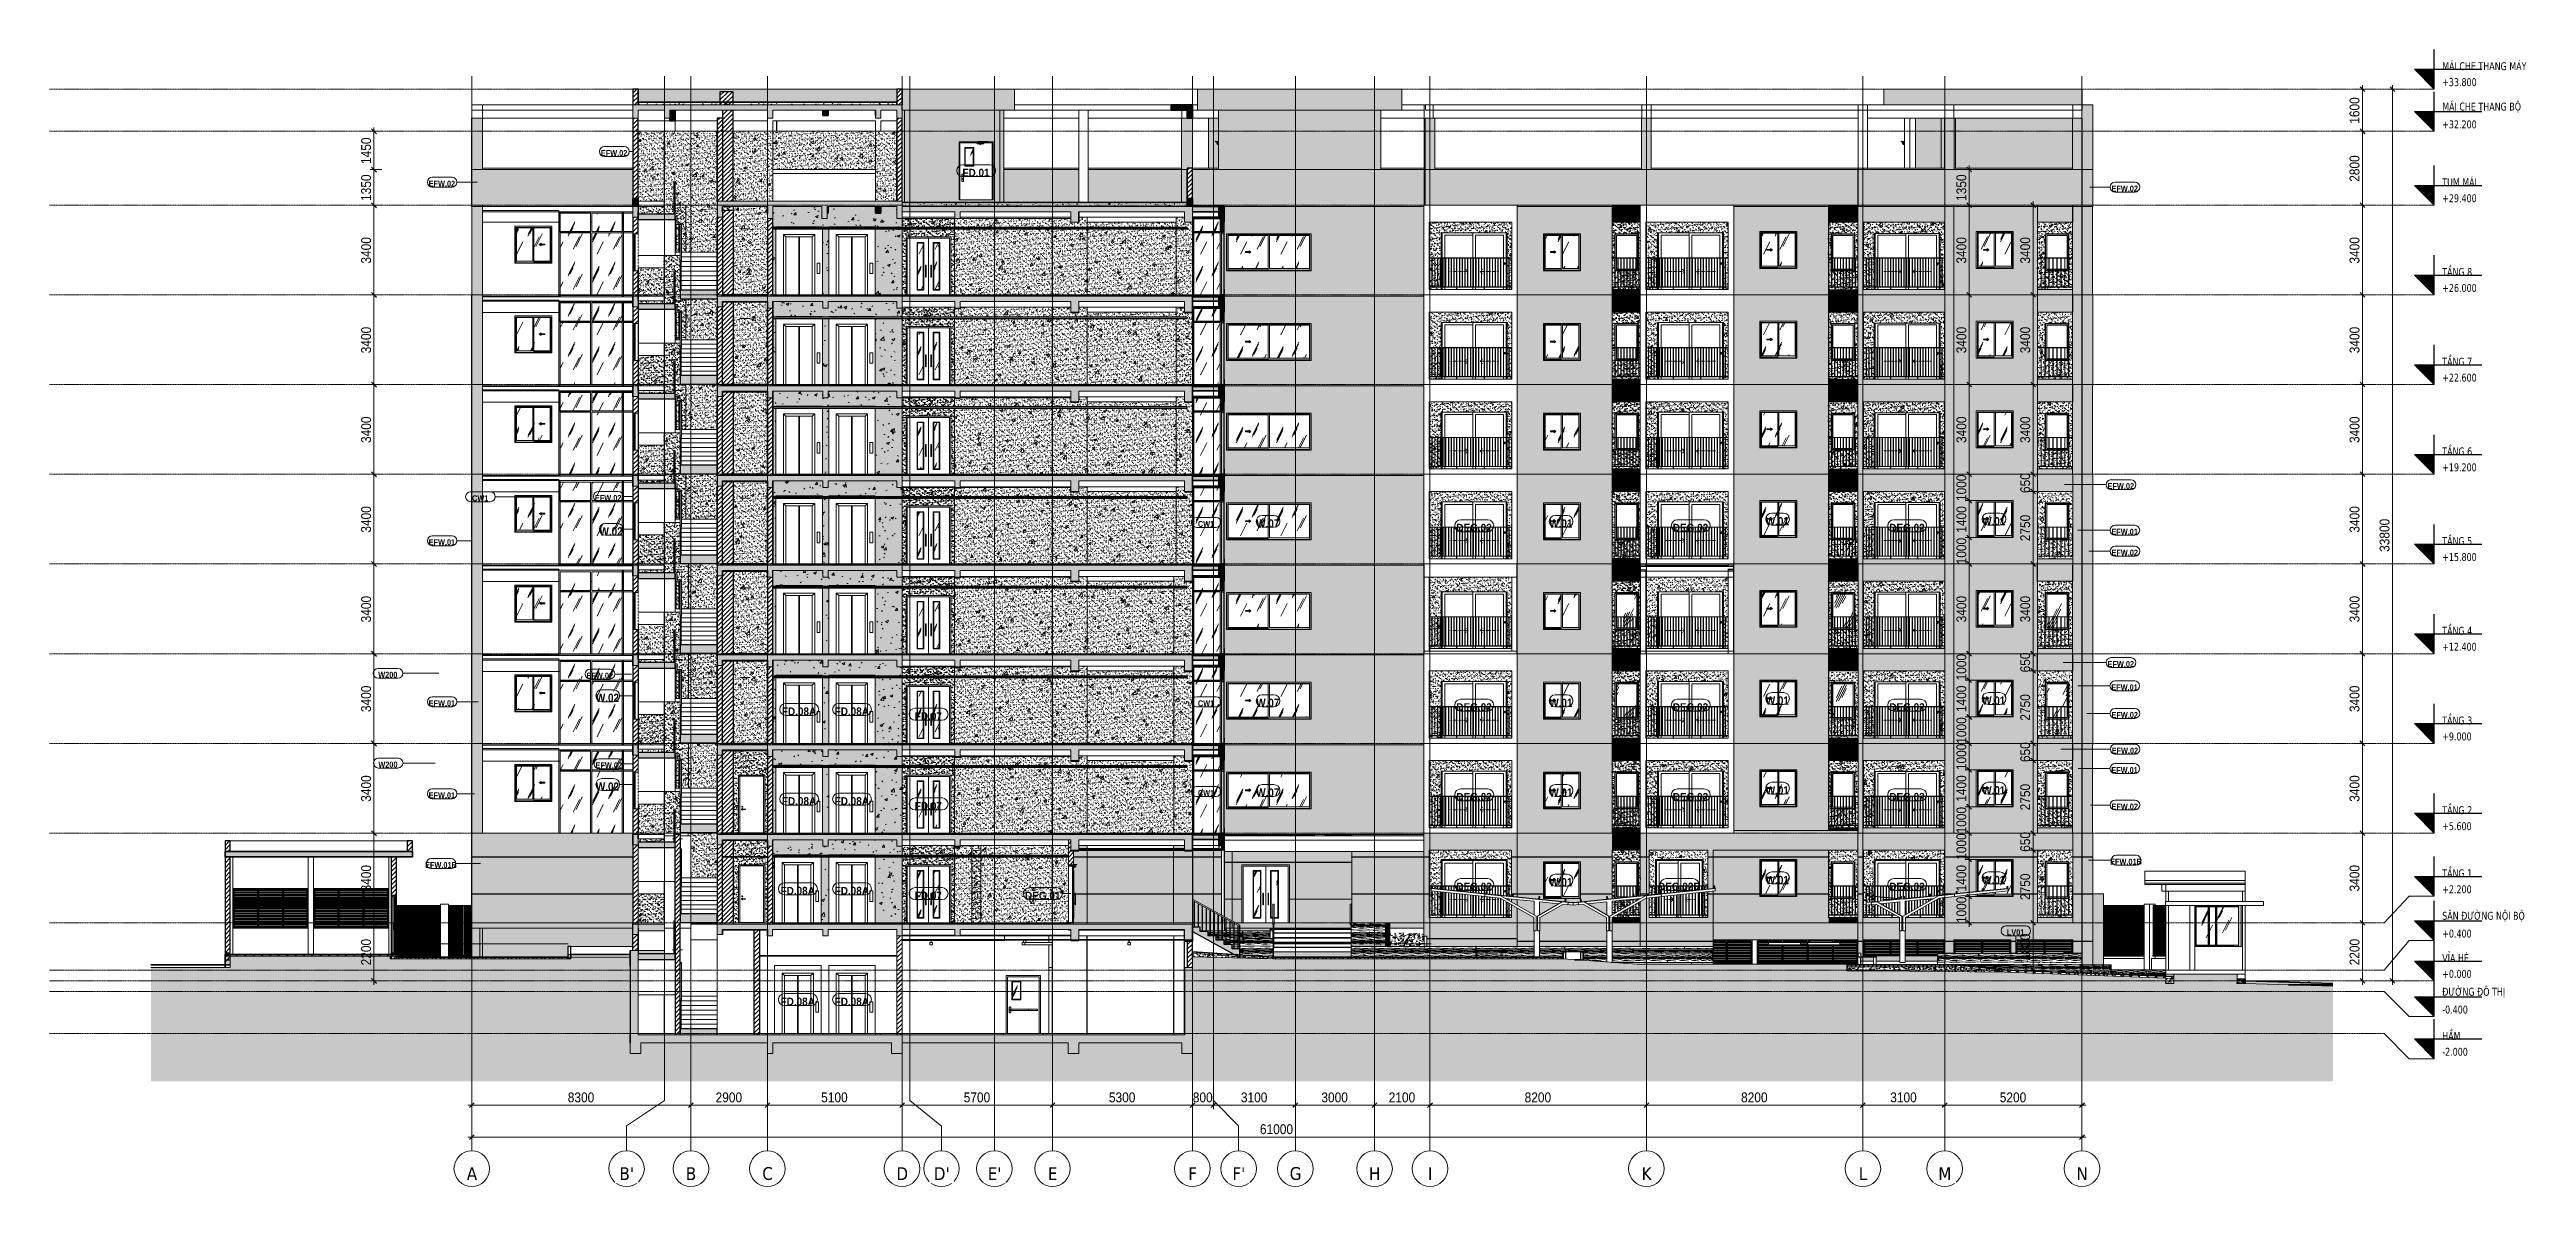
# Model space of a CAD drawing. Header units: millimetres. Extents: x 1240 to 198004, y -7796 to 35300.
# Drawn here: x 1240 to 95077, y -7796 to 35300 of the extents above; entities that cross this region are included whole.
import ezdxf

# ---------------------------------------------------------------- set-up
doc = ezdxf.new("R2010")
doc.units = ezdxf.units.MM
for name, pattern in [('1 NÉT CALL OUT', [6, 3, -3]), ('Centre', [31.75, 6.35, -4.7625, 15.875, -4.7625]), ('Dash', [6, 3, -3]), ('Dash 1_8_', [6.35, 3.175, -3.175]), ('Grid Line', [22.225, 12.7, -3.175, 3.175, -3.175])]:
    doc.linetypes.add(name, pattern=pattern)
for name, color, linetype, lineweight in [('0-1', 7, 'Continuous', 5), ('A-ANNO-DIMS', 211, 'Continuous', 9), ('A-ANNO-DIMS-150', 211, 'Continuous', 9), ('A-AREA', 32, 'Dash 1_8_', 9), ('A-CLNG', 13, 'Continuous', 9), ('A-CLNG-1', 13, 'Continuous', 25), ('A-CLNG-PATT-1', 13, 'Continuous', 9), ('A-DETL-GENF', 92, 'Continuous', 9), ('A-DETL-GENF-1', 7, 'Continuous', 9), ('A-DETL-GENF-2', 92, '1 NÉT CALL OUT', 9), ('A-DETL-GENF-3', 9, 'Continuous', 9), ('A-DETL-THIN', 151, 'Continuous', 9), ('A-DOOR', 31, 'Continuous', 9), ('A-DOOR-1', 31, 'Continuous', 18), ('A-DOOR-FRAM', 31, 'Continuous', 9), ('A-DOOR-FRAM-1', 31, 'Continuous', 18), ('A-DOOR-HDLN', 31, 'Dash', 18), ('A-DOOR-IDEN', 31, 'Continuous', 9), ('A-FLOR', 192, 'Continuous', 9), ('A-FLOR-1', 10, 'Continuous', 35), ('A-FLOR-2', 7, 'Continuous', 9), ('A-FLOR-3', 192, 'Continuous', 35), ('A-FLOR-4', 192, 'Continuous', 18), ('A-FLOR-HRAL', 11, 'Continuous', 9), ('A-FLOR-HRAL-1', 253, 'Continuous', 9), ('A-FLOR-HRAL-2', 11, 'Continuous', 18), ('A-FLOR-LEVL', 51, 'Continuous', 9), ('A-FLOR-LEVL-1', 51, 'Continuous', 25), ('A-FLOR-LEVL-2', 51, 'Centre', 9), ('A-FLOR-MCUT', 51, 'Continuous', 9), ('A-FLOR-PATT-1', 7, 'Continuous', 9), ('A-FLOR-PATT-2', 8, 'Continuous', 5), ('A-FLOR-PATT-3', 8, 'Continuous', 9), ('A-GLAZ', 151, 'Continuous', 9), ('A-GLAZ-1', 7, 'Continuous', 9), ('A-GLAZ-2', 253, 'Continuous', 9), ('A-GLAZ-3', 7, '1 NÉT CALL OUT', 9), ('A-GLAZ-4', 55, '1 NÉT CALL OUT', 9), ('A-GLAZ-5', 151, 'Continuous', 18), ('A-GLAZ-CURT', 52, 'Continuous', 9), ('A-GLAZ-CURT-1', 52, 'Continuous', 18), ('A-GLAZ-CWMG', 51, 'Continuous', 9), ('A-GLAZ-CWMG-1', 51, 'Continuous', 25), ('A-GLAZ-IDEN', 152, 'Continuous', 9), ('A-WALL', 113, 'Continuous', 9), ('A-WALL-1', 113, 'Continuous', 25), ('A-WALL-IDEN', 211, 'Continuous', 9), ('A-WALL-PATT-1', 7, 'Continuous', 9), ('A-WALL-PATT-2', 9, 'Continuous', 9), ('A-WALL-PATT-3', 111, 'Continuous', 5), ('A-WALL-PATT-4', 111, 'Continuous', 9), ('C-PRKG', 70, 'Continuous', 9), ('C-PRKG-HDLN', 70, 'Dash', 9), ('E-LITE-EQPM', 33, 'Continuous', 9), ('I-WALL', 2, 'Continuous', 9), ('I-WALL-1', 7, 'Continuous', 9), ('I-WALL-2', 2, 'Continuous', 25), ('L-SITE-WALL-1', 250, 'Continuous', 25), ('L-SITE-WALL-2', 7, 'Continuous', 9), ('S-BEAM', 12, 'Continuous', 9), ('S-BEAM-1', 12, 'Continuous', 5), ('S-BEAM-2', 10, 'Continuous', 35), ('S-BEAM-3', 7, 'Continuous', 9), ('S-COLS', 52, 'Continuous', 9), ('S-COLS-1', 7, 'Continuous', 9), ('S-GRID', 1, 'Continuous', 9), ('S-GRID-1', 1, 'Grid Line', 9), ('S-GRID-IDEN', 1, 'Continuous', 9), ('S-STRS', 31, 'Continuous', 9), ('S-STRS-1', 31, 'Continuous', 5), ('S-STRS-2', 31, 'Continuous', 25)]:
    doc.layers.add(name, color=color, linetype=linetype, lineweight=lineweight)
doc.styles.add('Arial_B', font='arialbd.ttf', dxfattribs={"width": 0.85, "height": 225})
doc.styles.add('Arial_B_1', font='arialbd.ttf', dxfattribs={"width": 0.85, "height": 315})
doc.styles.add('Arial_B_2', font='arialbd.ttf', dxfattribs={"width": 0.9, "height": 300})
doc.styles.add('Tahoma_B', font='tahomabd.ttf', dxfattribs={"width": 0.85, "height": 300})
doc.styles.add('Tahoma_B_1', font='tahomabd.ttf', dxfattribs={"height": 487.5})
doc.styles.add('UTM Avo', font='', dxfattribs={"width": 0.9, "height": 375})
doc.styles.get('UTM Avo').set_extended_font_data('UTM Avo')
doc.dimstyles.new('1_Dim_chi_tiet_2_5', dxfattribs={"dimscale": 304.8, "dimtxt": 374.737856, "dimasz": 0.590551, "dimexe": 0.492126, "dimexo": 0.0625, "dimgap": 0.049213, "dimtad": 1, "dimdec": 0, "dimrnd": 5, "dimzin": 0, "dimdsep": 46, "dimtxsty": 'UTM Avo', "dimblk1": 'OBLIQUE', "dimblk2": 'OBLIQUE', "dimsah": 1, "dimcen": 0.09, "dimdle": 0.492126, "dimazin": 0, "dimtfac": 1, "dimtdec": 4, "dimtix": 1, "dimtmove": 0, "dimatfit": 3, "dimfxl": 0.984252, "dimfxlon": 1, "dimtvp": 1, "dimtolj": 1, "dimtzin": 0, "dimarcsym": 2})
pattern_1 = [(37.5, (377.74, 0), (-4.79953, 146.8239), [5.029, -110.795, 5.029, -124.511, -123.825]), (37.5, (377.74, 0), (-4.79953, 146.8239), [-245.364, 5.029, -118.796]), (7.5, (377.74, 0), (134.85743, 215.0472), [5.029, -57.455, 5.029, -99.365, -40.005]), (7.5, (377.74, 0), (134.85743, 215.0472), [-166.878, 5.029, -34.976]), (327.5, (284.02, 0), (237.29776, 0.4316), [5.029, -33.071, 5.029, -132.131, -179.07]), (327.5, (284.02, 0), (237.29776, 0.4316), [-175.26, 5.029, -174.041]), (317.5, (284.02, 0), (229.06706, 66.87923), [5.029, -14.021, 5.029, -84.887, -102.87]), (317.5, (284.02, 0), (229.06706, 66.87923), [-108.966, 5.029, -97.841])]
pattern_2 = [(50, (377.7, 0), (1093.104, -95.634), [114.3, -1257.3]), (355, (377.7, 0), (-211.457, 1146.341), [91.44, -1005.84]), (100.451, (468.8, -8), (881.656, 1050.7), [97.14, -1068.54]), (46.184, (377.7, 304.8), (1626.475, -252.257), [171.45, -1885.95]), (96.636, (513.3, 283.8), (1424.416, 1484.565), [145.71, -1602.81]), (351.184, (377.7, 304.8), (1424.43, 1484.55), [137.16, -1508.76]), (21, (530.1, 228.6), (909.686, -613.591), [114.3, -1257.3]), (326, (530.1, 228.6), (370.812, 1105.129), [91.44, -1005.84]), (71.451, (606, 177.5), (1280.503, 491.528), [97.14, -1068.54]), (37.5, (377.74, 0), (18.5313, 507.3303), [50.292, -943.356, 50.292, -970.788, -1009.65]), (37.5, (377.74, 0), (18.5313, 507.3303), [-2014.728, 50.292, -959.358]), (7.5, (377.74, 0), (400.9178, 601.0836), [50.292, -531.876, 50.292, -920.496, -384.81]), (7.5, (377.74, 0), (400.9178, 601.0836), [-1552.956, 50.292, -334.518]), (327.5, (37.9, 0), (813.5452, -34.3737), [50.292, -330.708, 50.292, -1138.428, -1577.34]), (327.5, (37.9, 0), (813.5452, -34.3737), [-1569.72, 50.292, -1527.048]), (317.5, (-114.5, 0), (888.7755, 152.56), [50.292, -445.008, 50.292, -739.14, -1120.14]), (317.5, (-114.5, 0), (888.7755, 152.56), [-1284.732, 50.292, -1069.848])]
pattern_3 = [(63.435, (568.2, 95.2), (-766.75, 2300.242), [952.5, -571.5, 952.5, -571.5, -1211.71]), (63.435, (568.2, 95.2), (-766.75, 2300.242), [-3048, 381, -830.71]), (63.435, (520.6, 142.9), (-766.75, 2300.242), [762, -952.5, 571.5, -571.5, -1402.21]), (63.435, (520.6, 142.9), (-766.75, 2300.242), [-2857.5, 666.75, -735.46]), (63.435, (520.6, 285.8), (-766.75, 2300.242), [571.5, -1143, 381, -571.5, -1592.71]), (63.435, (520.6, 285.8), (-766.75, 2300.242), [-2667, 857.25, -735.46]), (63.435, (663.5, 142.9), (-766.75, 2300.242), [571.5, -1143, 476.25, -2068.96]), (63.435, (806.4, 285.8), (-766.75, 2300.242), [285.75, -1428.75, 190.5, -2354.71]), (63.435, (568.2, 523.9), (-766.75, 2300.242), [190.5, -1428.75, 190.5, -762, -1687.96]), (63.435, (568.2, 523.9), (-766.75, 2300.242), [-2571.75, 476.25, -1211.71]), (63.435, (1425.5, 381), (-766.75, 2300.242), [952.5, -1428.75, 1143, -754.51]), (63.435, (1425.5, 238.1), (-766.75, 2300.242), [1333.5, -952.5, 1428.75, -564.01]), (63.435, (1520.7, 285.8), (-766.75, 2300.242), [1524, -762, 1143, -830.71]), (63.435, (1663.6, 428.6), (-766.75, 2300.242), [952.5, -1333.5, 762, -1211.71]), (63.435, (1520.7, 714.4), (-766.75, 2300.242), [476.25, -1905, 571.5, -1306.96]), (63.435, (1806.5, 571.5), (-766.75, 2300.242), [381, -1905, 381, -1592.71])]
pattern_4 = [(45, (377.74, 0), (-84.85281, 84.85281), [])]
pattern_5 = [(63.435, (2168, 104.33), (-0.0014, 1524.001), [532.463, -2875.304]), (63.435, (644, 104.33), (-0.0014, 1524.001), [532.463, -2875.304]), (63.435, (2897.55, 398.8), (-0.0014, 1524.001), [532.463, -2875.304]), (63.435, (1373.55, 398.8), (-0.0014, 1524.001), [532.463, -2875.304]), (63.435, (2787.1, 294.83), (-0.0014, 1524.001), [532.463, -2875.304]), (63.435, (1263.1, 294.83), (-0.0014, 1524.001), [532.463, -2875.304]), (63.435, (2674.6, 890.1), (-0.0014, 1524.001), [258.802, -3148.965]), (63.435, (1150.6, 890.1), (-0.0014, 1524.001), [258.802, -3148.965]), (63.435, (2600.96, 797.95), (-0.0014, 1524.001), [532.463, -2875.304]), (63.435, (1076.96, 797.95), (-0.0014, 1524.001), [532.463, -2875.304]), (63.435, (2613.95, 864.1), (-0.0014, 1524.001), [532.463, -2875.304]), (63.435, (1089.95, 864.1), (-0.0014, 1524.001), [532.463, -2875.304]), (63.435, (1999.1, 573.94), (-0.0014, 1524.001), [532.463, -2875.304]), (63.435, (475.1, 573.94), (-0.0014, 1524.001), [532.463, -2875.304]), (63.435, (2012.1, 651.9), (-0.0014, 1524.001), [532.463, -2875.304]), (63.435, (488.1, 651.9), (-0.0014, 1524.001), [532.463, -2875.304]), (63.435, (2015.6, 708.1), (-0.0014, 1524.001), [532.463, -2875.304]), (63.435, (491.6, 708.1), (-0.0014, 1524.001), [532.463, -2875.304])]
pattern_6 = [(0, (377.74, 0), (609.6, 152.4), [50.292, -406.908, 50.292, -406.908, -2438.4]), (0, (377.74, 0), (609.6, 152.4), [-914.4, 50.292, -864.108, 50.292, -406.908, -1066.8]), (0, (377.74, 0), (609.6, 152.4), [-2286, 50.292, -254.508, 50.292, -711.708]), (120, (606.34, 76.2), (-436.78227, 451.72909), [50.292, -406.908, 50.292, -406.908, -2438.4]), (120, (606.34, 76.2), (-436.78227, 451.72909), [-914.4, 50.292, -864.108, 50.292, -406.908, -1066.8]), (120, (606.34, 76.2), (-436.78227, 451.72909), [-2286, 50.292, -254.508, 50.292, -711.708]), (240, (682.54, 381), (-172.81773, -604.12909), [50.292, -406.908, 50.292, -406.908, -2438.4]), (240, (682.54, 381), (-172.81773, -604.12909), [-914.4, 50.292, -864.108, 50.292, -406.908, -1066.8]), (240, (682.54, 381), (-172.81773, -604.12909), [-2286, 50.292, -254.508, 50.292, -711.708])]
pattern_7 = [(45, (377.74, 0), (-159.099, 159.099), []), (135, (377.74, 0), (-159.099, -159.099), [])]
pattern_8 = [(63.435, (2168, 104.33), (-0.0014, 1524.001), [532.463, -2875.304]), (63.435, (644, 104.33), (-0.0014, 1524.001), [532.463, -2875.304]), (63.435, (2897.55, 398.8), (-0.0014, 1524.001), [532.463, -2875.304]), (63.435, (1373.55, 398.8), (-0.0014, 1524.001), [532.463, -2875.304]), (63.435, (2787.1, 294.83), (-0.0014, 1524.001), [532.463, -2875.304]), (63.435, (1263.1, 294.83), (-0.0014, 1524.001), [532.463, -2875.304]), (63.435, (2674.6, 890.1), (-0.0014, 1524.001), [258.802, -3148.965]), (63.435, (1150.6, 890.1), (-0.0014, 1524.001), [258.802, -3148.965]), (63.435, (2600.96, 797.95), (-0.0014, 1524.001), [532.463, -2875.304]), (63.435, (1076.96, 797.95), (-0.0014, 1524.001), [532.463, -2875.304]), (63.435, (2613.95, 864.1), (-0.0014, 1524.001), [532.463, -2875.304]), (63.435, (1089.95, 864.1), (-0.0014, 1524.001), [532.463, -2875.304]), (63.435, (1999.1, 573.94), (-0.0014, 1524.001), [532.463, -2875.304]), (63.435, (475.1, 573.94), (-0.0014, 1524.001), [532.463, -2875.304]), (63.435, (2012.1, 651.9), (-0.0014, 1524.001), [532.463, -2875.304]), (63.435, (488.1, 651.9), (-0.0014, 1524.001), [532.463, -2875.304]), (63.435, (2015.6, 708.1), (-0.0014, 1524.001), [532.463, -2875.304]), (63.435, (491.6, 708.1), (-0.0014, 1524.001), [532.463, -2875.304])]
pattern_9 = [(63.435, (2168, 104.33), (-0.001, 1524.001), [532.463, -2875.304]), (63.435, (644, 104.33), (-0.001, 1524.001), [532.463, -2875.304]), (63.435, (2897.55, 398.8), (-0.001, 1524.001), [532.463, -2875.304]), (63.435, (1373.55, 398.8), (-0.001, 1524.001), [532.463, -2875.304]), (63.435, (2787.1, 294.83), (-0.001, 1524.001), [532.463, -2875.304]), (63.435, (1263.1, 294.83), (-0.001, 1524.001), [532.463, -2875.304]), (63.435, (2674.6, 890.1), (-0.001, 1524.001), [258.8, -3148.965]), (63.435, (1150.6, 890.1), (-0.001, 1524.001), [258.8, -3148.965]), (63.435, (2600.96, 797.95), (-0.001, 1524.001), [532.463, -2875.304]), (63.435, (1076.96, 797.95), (-0.001, 1524.001), [532.463, -2875.304]), (63.435, (2613.95, 864.1), (-0.001, 1524.001), [532.463, -2875.304]), (63.435, (1089.95, 864.1), (-0.001, 1524.001), [532.463, -2875.304]), (63.435, (1999.1, 573.94), (-0.001, 1524.001), [532.463, -2875.304]), (63.435, (475.1, 573.94), (-0.001, 1524.001), [532.463, -2875.304]), (63.435, (2012.1, 651.9), (-0.001, 1524.001), [532.463, -2875.304]), (63.435, (488.1, 651.9), (-0.001, 1524.001), [532.463, -2875.304]), (63.435, (2015.6, 708.1), (-0.001, 1524.001), [532.463, -2875.304]), (63.435, (491.6, 708.1), (-0.001, 1524.001), [532.463, -2875.304])]
pattern_10 = [(0, (377.74, 0), (1219.2, 304.8), [50.292, -864.108, 50.292, -864.108, -4876.8]), (0, (377.74, 0), (1219.2, 304.8), [-1828.8, 50.292, -1778.508, 50.292, -864.108, -2133.6]), (0, (377.74, 0), (1219.2, 304.8), [-4572, 50.292, -559.308, 50.292, -1473.708]), (120, (834.94, 152.4), (-873.5645, 903.4582), [50.292, -864.108, 50.292, -864.108, -4876.8]), (120, (834.94, 152.4), (-873.5645, 903.4582), [-1828.8, 50.292, -1778.508, 50.292, -864.108, -2133.6]), (120, (834.94, 152.4), (-873.5645, 903.4582), [-4572, 50.292, -559.308, 50.292, -1473.708]), (240, (987.34, 762), (-345.6355, -1208.2582), [50.292, -864.108, 50.292, -864.108, -4876.8]), (240, (987.34, 762), (-345.6355, -1208.2582), [-1828.8, 50.292, -1778.508, 50.292, -864.108, -2133.6]), (240, (987.34, 762), (-345.6355, -1208.2582), [-4572, 50.292, -559.308, 50.292, -1473.708])]
pattern_11 = [(50, (377.74, 0), (273.276, -23.9091), [28.575, -314.325]), (355, (377.74, 0), (-52.8646, 286.585), [22.86, -251.46]), (100.451, (400.51, -2), (220.41384, 262.6745), [24.285, -267.135]), (46.184, (377.74, 76.2), (406.6187, -63.0646), [42.863, -471.488]), (96.636, (411.63, 70.94), (356.1042, 371.1414), [36.428, -400.703]), (351.184, (377.74, 76.2), (356.1075, 371.138), [34.29, -377.19]), (21, (415.84, 57.15), (227.4212, -153.39817), [28.575, -314.325]), (326, (415.84, 57.15), (92.7027, 276.2822), [22.86, -251.46]), (71.451, (434.8, 44.37), (320.1254, 122.8816), [24.285, -267.135]), (37.5, (377.74, 0), (4.63248, 126.83261), [5.029, -243.383, 5.029, -250.241, -252.412]), (37.5, (377.74, 0), (4.63248, 126.83261), [-503.682, 5.029, -247.383]), (7.5, (377.74, 0), (100.22916, 150.27112), [5.029, -140.513, 5.029, -237.668, -96.202]), (7.5, (377.74, 0), (100.22916, 150.27112), [-388.239, 5.029, -91.173]), (327.5, (292.78, 0), (203.38684, -8.59348), [5.029, -90.221, 5.029, -292.151, -394.335]), (327.5, (292.78, 0), (203.38684, -8.59348), [-392.43, 5.029, -389.306]), (317.5, (254.68, 0), (222.1944, 38.13983), [5.029, -118.796, 5.029, -192.329, -280.035]), (317.5, (254.68, 0), (222.1944, 38.13983), [-321.183, 5.029, -275.006])]
pattern_12 = [(45, (377.74, 0), (-79.5495, 79.5495), [])]
pattern_13 = [(349.695, (47780.313, 869.39), (3657.5982, -609.61), [68.155, -6747.38]), (0, (47847.37, 857.2), (609.6, 609.6), [67.06, -542.54]), (18.435, (47914.43, 857.2), (1219.2, 609.602), [57.83, -1869.89]), (172.875, (47969.29, 875.49), (4267.1994, -609.599), [49.15, -4865.604]), (174.806, (47920.52, 881.584), (6096.004, -609.5547), [67.333, -6665.92]), (194.036, (47853.46, 887.68), (-1828.802, -609.592), [75.4, -2438.04]), (9.462, (47829.08, 869.39), (3048.005, 609.5835), [37.08, -3670.97]), (353.66, (47865.66, 875.49), (-4876.8008, 609.5835), [55.2, -5464.96]), (185.711, (47920.52, 869.39), (-5486.3951, -609.6394), [61.264, -6065.14]), (168.69, (47859.56, 863.3), (2438.4, -609.603), [31.084, -3077.28]), (354.806, (47725.45, 863.296), (-6096.004, 609.5547), [67.333, -6665.92]), (348.69, (47792.5, 857.2), (-2438.4, 609.603), [62.17, -3046.194]), (0, (47853.46, 845), (609.6, 609.6), [73.15, -536.45]), (20.556, (47926.62, 845.01), (3048, 1219.197), [52.084, -5156.34]), (3.814, (47975.385, 863.296), (8534.4012, 609.5889), [91.643, -9072.654]), (354.806, (48066.825, 869.39), (-6096.004, 609.5547), [67.333, -6665.92]), (0, (48133.9, 863.3), (609.6, 609.6), [67.06, -542.54]), (5.194, (47591.337, 863.296), (6096.004, 609.5547), [67.333, -6665.92]), (354.806, (47658.393, 869.39), (-6096.004, 609.5547), [67.333, -6665.92]), (0, (47591.34, 875.5), (609.6, 609.6), [36.58, -573.02]), (5.194, (47627.913, 875.49), (6096.004, 609.5547), [67.333, -6665.92]), (0, (47694.97, 881.6), (609.6, 609.6), [60.96, -548.64]), (10.305, (47755.93, 881.584), (-3657.5982, -609.61), [68.155, -6747.38]), (5.194, (47822.985, 893.776), (6096.004, 609.5547), [67.333, -6665.92]), (354.806, (47890.04, 899.87), (-6096.004, 609.5547), [67.333, -6665.92]), (354.806, (47957.097, 893.776), (-6096.004, 609.5547), [67.333, -6665.92]), (351.87, (48024.15, 887.68), (-3657.6004, 609.593), [86.21, -4224.31]), (0, (48109.5, 875.5), (609.6, 609.6), [91.44, -518.16]), (347.471, (48085.11, 509.73), (3047.9989, -609.6108), [56.2, -5564.033]), (354.289, (48139.98, 497.536), (-5486.3951, 609.6394), [61.264, -6065.14]), (8.13, (48085.11, 509.73), (3657.6004, 609.593), [43.105, -4267.42]), (9.462, (48127.79, 515.82), (3048.005, 609.5835), [74.16, -3633.89]), (0, (47591.34, 528), (609.6, 609.6), [73.15, -536.45]), (350.538, (47664.49, 528.02), (-3048.005, 609.5835), [37.08, -3670.97]), (201.801, (47701.07, 521.92), (1828.8045, 609.587), [32.83, -3249.97]), (192.995, (47670.585, 509.73), (5486.3931, 1219.2375), [81.33, -8051.747]), (352.875, (48152.17, 509.73), (-4267.1994, 609.599), [49.15, -4865.604]), (7.125, (48152.17, 509.73), (4267.1994, 609.599), [49.15, -4865.604]), (0, (47591.34, 515.8), (609.6, 609.6), [48.77, -560.83]), (194.036, (47640.1, 515.82), (-1828.802, -609.592), [50.27, -2463.18]), (356.633, (47725.45, 534.112), (-9753.5944, 609.6919), [103.81, -10277.302]), (357.709, (47829.08, 528.016), (-14630.39665, 609.6991), [152.522, -15099.665]), (3.18, (47981.48, 521.92), (10363.1983, 609.6312), [109.897, -10879.823]), (9.462, (48091.21, 528.02), (3048.005, 609.5835), [111.24, -3596.81]), (10.305, (47591.337, 473.15), (-3657.5982, -609.61), [68.155, -6747.38]), (15.945, (47658.39, 485.34), (-2438.4042, -609.583), [88.76, -4349.196]), (0, (47743.74, 509.7), (609.6, 609.6), [79.25, -530.35]), (351.87, (47822.985, 509.73), (-3657.6004, 609.593), [86.21, -4224.31]), (3.576, (47908.33, 497.536), (9144.003, 609.5468), [97.726, -9674.906]), (351.254, (48005.865, 503.63), (4267.201, -609.5878), [80.18, -7937.856]), (345.964, (48085.11, 491.44), (-1828.802, 609.592), [75.4, -2438.04]), (0, (48158.26, 473.15), (609.6, 609.6), [42.67, -566.93]), (174.806, (47725.45, 534.11), (6096.004, -609.5547), [134.665, -6598.587]), (355.236, (47591.337, 570.69), (-6705.5965, 609.6414), [146.81, -7193.745]), (0, (47737.64, 558.5), (609.6, 609.6), [140.2, -469.4]), (4.086, (47877.85, 558.496), (7924.795, 609.6527), [171.123, -8385.02]), (0, (48048.54, 570.7), (609.6, 609.6), [152.4, -457.2]), (7.125, (47591.34, 442.67), (4267.1994, 609.599), [147.443, -4767.31]), (6.34, (47737.64, 460.96), (4876.8008, 609.5835), [110.403, -5409.76]), (357.51, (47847.37, 473.152), (-13411.19697, 609.7044), [140.34, -13893.706]), (353.48, (47987.577, 467.056), (-15849.59217, 1828.85517), [214.749, -21260.135]), (3.013, (47591.337, 838.912), (10972.79715, 609.6408), [115.984, -11482.446]), (351.87, (47707.16, 845.01), (-3657.6004, 609.593), [129.316, -4181.21]), (357.614, (47835.177, 826.72), (-14020.79943, 609.6137), [146.43, -14496.664]), (10.62, (47981.48, 820.624), (-6705.59246, -1219.2397), [99.236, -9824.334]), (0, (48079, 838.9), (609.6, 609.6), [121.92, -487.68]), (356.82, (47591.337, 912.064), (-10363.1983, 609.6312), [109.897, -10879.823]), (6.009, (47701.065, 905.968), (-6095.999, -609.5992), [116.464, -11529.93]), (6.71, (47816.89, 918.16), (-5486.39734, -609.6157), [104.346, -10330.325]), (354.289, (47920.52, 930.35), (-5486.395, 609.6394), [122.53, -6003.877]), (347.905, (48042.44, 918.16), (-5486.3949, 1219.223), [87.28, -8640.862]), (9.462, (48127.79, 899.87), (3048.005, 609.5835), [74.16, -3633.89]), (3.814, (47591.337, 796.24), (8534.4012, 609.5889), [91.643, -9072.654]), (347.196, (47682.777, 802.336), (-7924.80896, 1828.76326), [137.532, -13615.67]), (0, (47816.9, 771.86), (609.6, 609.6), [152.4, -457.2]), (5.44, (47969.29, 771.856), (-6705.6025, -609.56085), [128.595, -12730.932]), (6.71, (48097.305, 784.048), (-5486.39734, -609.6157), [104.346, -10330.325]), (0, (47591.34, 954.74), (609.6, 609.6), [103.63, -505.97]), (8.13, (47694.97, 954.74), (3657.6004, 609.593), [172.42, -4138.1]), (357.614, (47865.657, 979.12), (-14020.79943, 609.6137), [146.43, -14496.664]), (354.472, (48011.961, 973.024), (12801.59101, -1219.3029), [189.859, -18796.025]), (6.843, (47591.337, 400), (-10363.19504, -1219.24128), [153.494, -15195.842]), (0, (47743.74, 418.3), (609.6, 609.6), [170.69, -438.91]), (356.348, (47914.425, 418.288), (-18897.60496, 1219.126665), [287.095, -28422.422]), (0, (47591.34, 613.36), (609.6, 609.6), [146.3, -463.3]), (4.764, (47737.64, 613.36), (6705.5965, 609.6414), [146.81, -7193.745]), (358.152, (47883.945, 625.552), (-18287.99624, 609.72412), [189.074, -18718.355]), (357.274, (48072.92, 619.456), (-12192.00424, 609.53415), [128.16, -12687.945]), (354.806, (47591.337, 710.896), (-6096.004, 609.5547), [134.665, -6598.587]), (0, (47725.45, 698.7), (609.6, 609.6), [195.07, -414.53]), (1.909, (47920.52, 698.704), (17678.40105, 609.55323), [182.982, -18115.176]), (3.576, (48103.4, 704.8), (9144.003, 609.5468), [97.726, -9674.906])]

msp = doc.modelspace()

# ---------------------------------------------------------------- texts
at = {"layer": 'A-DOOR-IDEN', "char_height": 300, "attachment_point": 5, "line_spacing_factor": 0.936439, "style": 'Arial_B_2'}
for s, insert, width in [('\\pt6.75,13.5,20.25,27,33.75,40.5,47.25,54,60.75,67.5,74.25,81,87.75,94.5,101.25,108,114.75,121.5,128.25,135,141.75,148.5,155.25,162,168.75,175.5,182.25,189,195.75,202.5,209.25,216;FD.01', (36338.9, 30630.1), 1054.35), ('\\pt6.75,13.5,20.25,27,33.75,40.5,47.25,54,60.75,67.5,74.25,81,87.75,94.5,101.25,108,114.75,121.5,128.25,135,141.75,148.5,155.25,162,168.75,175.5,182.25,189,195.75,202.5,209.25,216;DEG.02', (55207.3, 17170), 1375.65), ('\\pt6.75,13.5,20.25,27,33.75,40.5,47.25,54,60.75,67.5,74.25,81,87.75,94.5,101.25,108,114.75,121.5,128.25,135,141.75,148.5,155.25,162,168.75,175.5,182.25,189,195.75,202.5,209.25,216;DEG.02', (63407.3, 17170), 1375.65), ('\\pt6.75,13.5,20.25,27,33.75,40.5,47.25,54,60.75,67.5,74.25,81,87.75,94.5,101.25,108,114.75,121.5,128.25,135,141.75,148.5,155.25,162,168.75,175.5,182.25,189,195.75,202.5,209.25,216;DEG.02', (71608.8, 17170), 1375.65), ('\\pt6.75,13.5,20.25,27,33.75,40.5,47.25,54,60.75,67.5,74.25,81,87.75,94.5,101.25,108,114.75,121.5,128.25,135,141.75,148.5,155.25,162,168.75,175.5,182.25,189,195.75,202.5,209.25,216;FD.08A', (29634.3, 10210), 1331.1), ('\\pt6.75,13.5,20.25,27,33.75,40.5,47.25,54,60.75,67.5,74.25,81,87.75,94.5,101.25,108,114.75,121.5,128.25,135,141.75,148.5,155.25,162,168.75,175.5,182.25,189,195.75,202.5,209.25,216;FD.08A', (31634.3, 10210), 1331.1), ('\\pt6.75,13.5,20.25,27,33.75,40.5,47.25,54,60.75,67.5,74.25,81,87.75,94.5,101.25,108,114.75,121.5,128.25,135,141.75,148.5,155.25,162,168.75,175.5,182.25,189,195.75,202.5,209.25,216;DEG.02', (55207.3, 10370), 1375.65), ('\\pt6.75,13.5,20.25,27,33.75,40.5,47.25,54,60.75,67.5,74.25,81,87.75,94.5,101.25,108,114.75,121.5,128.25,135,141.75,148.5,155.25,162,168.75,175.5,182.25,189,195.75,202.5,209.25,216;DEG.02', (63407.3, 10370), 1375.65), ('\\pt6.75,13.5,20.25,27,33.75,40.5,47.25,54,60.75,67.5,74.25,81,87.75,94.5,101.25,108,114.75,121.5,128.25,135,141.75,148.5,155.25,162,168.75,175.5,182.25,189,195.75,202.5,209.25,216;DEG.02', (71608.8, 10370), 1375.65), ('\\pt6.75,13.5,20.25,27,33.75,40.5,47.25,54,60.75,67.5,74.25,81,87.75,94.5,101.25,108,114.75,121.5,128.25,135,141.75,148.5,155.25,162,168.75,175.5,182.25,189,195.75,202.5,209.25,216;FD.07', (34534.1, 10027.6), 1054.35), ('\\pt6.75,13.5,20.25,27,33.75,40.5,47.25,54,60.75,67.5,74.25,81,87.75,94.5,101.25,108,114.75,121.5,128.25,135,141.75,148.5,155.25,162,168.75,175.5,182.25,189,195.75,202.5,209.25,216;FD.08A', (29634.3, 6810), 1331.1), ('\\pt6.75,13.5,20.25,27,33.75,40.5,47.25,54,60.75,67.5,74.25,81,87.75,94.5,101.25,108,114.75,121.5,128.25,135,141.75,148.5,155.25,162,168.75,175.5,182.25,189,195.75,202.5,209.25,216;FD.08A', (31634.3, 6810), 1331.1), ('\\pt6.75,13.5,20.25,27,33.75,40.5,47.25,54,60.75,67.5,74.25,81,87.75,94.5,101.25,108,114.75,121.5,128.25,135,141.75,148.5,155.25,162,168.75,175.5,182.25,189,195.75,202.5,209.25,216;FD.07', (34534.1, 6627.6), 1054.35), ('\\pt6.75,13.5,20.25,27,33.75,40.5,47.25,54,60.75,67.5,74.25,81,87.75,94.5,101.25,108,114.75,121.5,128.25,135,141.75,148.5,155.25,162,168.75,175.5,182.25,189,195.75,202.5,209.25,216;DEG.02', (55207.3, 6970), 1375.65), ('\\pt6.75,13.5,20.25,27,33.75,40.5,47.25,54,60.75,67.5,74.25,81,87.75,94.5,101.25,108,114.75,121.5,128.25,135,141.75,148.5,155.25,162,168.75,175.5,182.25,189,195.75,202.5,209.25,216;DEG.02', (63407.3, 6970), 1375.65), ('\\pt6.75,13.5,20.25,27,33.75,40.5,47.25,54,60.75,67.5,74.25,81,87.75,94.5,101.25,108,114.75,121.5,128.25,135,141.75,148.5,155.25,162,168.75,175.5,182.25,189,195.75,202.5,209.25,216;DEG.02', (71608.8, 6970), 1375.65), ('\\pt6.75,13.5,20.25,27,33.75,40.5,47.25,54,60.75,67.5,74.25,81,87.75,94.5,101.25,108,114.75,121.5,128.25,135,141.75,148.5,155.25,162,168.75,175.5,182.25,189,195.75,202.5,209.25,216;FD.08A', (29584.3, 3410), 1331.1), ('\\pt6.75,13.5,20.25,27,33.75,40.5,47.25,54,60.75,67.5,74.25,81,87.75,94.5,101.25,108,114.75,121.5,128.25,135,141.75,148.5,155.25,162,168.75,175.5,182.25,189,195.75,202.5,209.25,216;FD.08A', (31634.3, 3410), 1331.1), ('\\pt6.75,13.5,20.25,27,33.75,40.5,47.25,54,60.75,67.5,74.25,81,87.75,94.5,101.25,108,114.75,121.5,128.25,135,141.75,148.5,155.25,162,168.75,175.5,182.25,189,195.75,202.5,209.25,216;FD.07', (34534.1, 3227.6), 1054.35), ('\\pt6.75,13.5,20.25,27,33.75,40.5,47.25,54,60.75,67.5,74.25,81,87.75,94.5,101.25,108,114.75,121.5,128.25,135,141.75,148.5,155.25,162,168.75,175.5,182.25,189,195.75,202.5,209.25,216;DEG.01', (38868, 3227.6), 1375.65), ('\\pt6.75,13.5,20.25,27,33.75,40.5,47.25,54,60.75,67.5,74.25,81,87.75,94.5,101.25,108,114.75,121.5,128.25,135,141.75,148.5,155.25,162,168.75,175.5,182.25,189,195.75,202.5,209.25,216;DEG.02', (55207.3, 3570), 1375.65), ('\\pt6.75,13.5,20.25,27,33.75,40.5,47.25,54,60.75,67.5,74.25,81,87.75,94.5,101.25,108,114.75,121.5,128.25,135,141.75,148.5,155.25,162,168.75,175.5,182.25,189,195.75,202.5,209.25,216;DEG.02B', (62982.3, 3570), 1652.4), ('\\pt6.75,13.5,20.25,27,33.75,40.5,47.25,54,60.75,67.5,74.25,81,87.75,94.5,101.25,108,114.75,121.5,128.25,135,141.75,148.5,155.25,162,168.75,175.5,182.25,189,195.75,202.5,209.25,216;DEG.02', (71608.8, 3570), 1375.65), ('\\pt6.75,13.5,20.25,27,33.75,40.5,47.25,54,60.75,67.5,74.25,81,87.75,94.5,101.25,108,114.75,121.5,128.25,135,141.75,148.5,155.25,162,168.75,175.5,182.25,189,195.75,202.5,209.25,216;FD.08A', (29583.9, -790), 1331.1), ('\\pt6.75,13.5,20.25,27,33.75,40.5,47.25,54,60.75,67.5,74.25,81,87.75,94.5,101.25,108,114.75,121.5,128.25,135,141.75,148.5,155.25,162,168.75,175.5,182.25,189,195.75,202.5,209.25,216;FD.08A', (31634.3, -790), 1331.1)]:
    msp.add_mtext(s, dxfattribs=dict(at, insert=insert, width=width))
at = {"layer": 'A-FLOR-LEVL', "char_height": 300, "line_spacing_factor": 0.996129, "style": 'Tahoma_B'}
for s, insert, width, attachment_point in [('\\pt1530,3060,4590,6120,7650,9180,10710,12240,13770,15300,16830,18360,19890,21420,22950,24480,26010,27540,29070,30600,32130,33660,35190,36720,38250,39780,41310,42840,44370,45900,47430,48960;MÁI CHE THANG MÁY', (91885.8, 34511.5), 3921.9, 7), ('\\pt637.5,1275,1912.5,2550,3187.5,3825,4462.5,5100,5737.5,6375,7012.5,7650,8287.5,8925,9562.5,10200,10837.5,11475,12112.5,12750,13387.5,14025,14662.5,15300,15937.5,16575,17212.5,17850,18487.5,19125,19762.5,20400;+33.800', (91885.8, 34212.6), 1551.675, 1), ('\\pt1530,3060,4590,6120,7650,9180,10710,12240,13770,15300,16830,18360,19890,21420,22950,24480,26010,27540,29070,30600,32130,33660,35190,36720,38250,39780,41310,42840,44370,45900,47430,48960;MÁI CHE THANG BỘ', (91885.8, 32911.5), 3643.95, 7), ('\\pt637.5,1275,1912.5,2550,3187.5,3825,4462.5,5100,5737.5,6375,7012.5,7650,8287.5,8925,9562.5,10200,10837.5,11475,12112.5,12750,13387.5,14025,14662.5,15300,15937.5,16575,17212.5,17850,18487.5,19125,19762.5,20400;+32.200', (91885.8, 32612.6), 1551.675, 1), ('\\pt1530,3060,4590,6120,7650,9180,10710,12240,13770,15300,16830,18360,19890,21420,22950,24480,26010,27540,29070,30600,32130,33660,35190,36720,38250,39780,41310,42840,44370,45900,47430,48960;TUM MÁI', (91885.8, 30111.5), 1670.25, 7), ('\\pt637.5,1275,1912.5,2550,3187.5,3825,4462.5,5100,5737.5,6375,7012.5,7650,8287.5,8925,9562.5,10200,10837.5,11475,12112.5,12750,13387.5,14025,14662.5,15300,15937.5,16575,17212.5,17850,18487.5,19125,19762.5,20400;+29.400', (91885.8, 29812.6), 1551.675, 1), ('\\pt1530,3060,4590,6120,7650,9180,10710,12240,13770,15300,16830,18360,19890,21420,22950,24480,26010,27540,29070,30600,32130,33660,35190,36720,38250,39780,41310,42840,44370,45900,47430,48960;TẦNG 8', (91885.8, 26711.5), 1357.875, 7), ('\\pt637.5,1275,1912.5,2550,3187.5,3825,4462.5,5100,5737.5,6375,7012.5,7650,8287.5,8925,9562.5,10200,10837.5,11475,12112.5,12750,13387.5,14025,14662.5,15300,15937.5,16575,17212.5,17850,18487.5,19125,19762.5,20400;+26.000', (91885.8, 26412.6), 1551.675, 1), ('\\pt1530,3060,4590,6120,7650,9180,10710,12240,13770,15300,16830,18360,19890,21420,22950,24480,26010,27540,29070,30600,32130,33660,35190,36720,38250,39780,41310,42840,44370,45900,47430,48960;TẦNG 7', (91885.8, 23311.5), 1357.875, 7), ('\\pt637.5,1275,1912.5,2550,3187.5,3825,4462.5,5100,5737.5,6375,7012.5,7650,8287.5,8925,9562.5,10200,10837.5,11475,12112.5,12750,13387.5,14025,14662.5,15300,15937.5,16575,17212.5,17850,18487.5,19125,19762.5,20400;+22.600', (91885.8, 23012.6), 1551.675, 1), ('\\pt1530,3060,4590,6120,7650,9180,10710,12240,13770,15300,16830,18360,19890,21420,22950,24480,26010,27540,29070,30600,32130,33660,35190,36720,38250,39780,41310,42840,44370,45900,47430,48960;TẦNG 6', (91885.8, 19911.5), 1357.875, 7), ('\\pt637.5,1275,1912.5,2550,3187.5,3825,4462.5,5100,5737.5,6375,7012.5,7650,8287.5,8925,9562.5,10200,10837.5,11475,12112.5,12750,13387.5,14025,14662.5,15300,15937.5,16575,17212.5,17850,18487.5,19125,19762.5,20400;+19.200', (91885.8, 19612.6), 1551.675, 1), ('\\pt1530,3060,4590,6120,7650,9180,10710,12240,13770,15300,16830,18360,19890,21420,22950,24480,26010,27540,29070,30600,32130,33660,35190,36720,38250,39780,41310,42840,44370,45900,47430,48960;TẦNG 5', (91885.8, 16511.5), 1357.875, 7), ('\\pt637.5,1275,1912.5,2550,3187.5,3825,4462.5,5100,5737.5,6375,7012.5,7650,8287.5,8925,9562.5,10200,10837.5,11475,12112.5,12750,13387.5,14025,14662.5,15300,15937.5,16575,17212.5,17850,18487.5,19125,19762.5,20400;+15.800', (91885.8, 16212.6), 1551.675, 1), ('\\pt1530,3060,4590,6120,7650,9180,10710,12240,13770,15300,16830,18360,19890,21420,22950,24480,26010,27540,29070,30600,32130,33660,35190,36720,38250,39780,41310,42840,44370,45900,47430,48960;TẦNG 4', (91885.8, 13111.5), 1357.875, 7), ('\\pt637.5,1275,1912.5,2550,3187.5,3825,4462.5,5100,5737.5,6375,7012.5,7650,8287.5,8925,9562.5,10200,10837.5,11475,12112.5,12750,13387.5,14025,14662.5,15300,15937.5,16575,17212.5,17850,18487.5,19125,19762.5,20400;+12.400', (91885.8, 12812.6), 1551.675, 1), ('\\pt1530,3060,4590,6120,7650,9180,10710,12240,13770,15300,16830,18360,19890,21420,22950,24480,26010,27540,29070,30600,32130,33660,35190,36720,38250,39780,41310,42840,44370,45900,47430,48960;TẦNG 3', (91885.8, 9711.5), 1357.875, 7), ('\\pt637.5,1275,1912.5,2550,3187.5,3825,4462.5,5100,5737.5,6375,7012.5,7650,8287.5,8925,9562.5,10200,10837.5,11475,12112.5,12750,13387.5,14025,14662.5,15300,15937.5,16575,17212.5,17850,18487.5,19125,19762.5,20400;+9.000', (91885.8, 9412.6), 1324.725, 1), ('\\pt1530,3060,4590,6120,7650,9180,10710,12240,13770,15300,16830,18360,19890,21420,22950,24480,26010,27540,29070,30600,32130,33660,35190,36720,38250,39780,41310,42840,44370,45900,47430,48960;TẦNG 2', (91885.8, 6311.5), 1357.875, 7), ('\\pt637.5,1275,1912.5,2550,3187.5,3825,4462.5,5100,5737.5,6375,7012.5,7650,8287.5,8925,9562.5,10200,10837.5,11475,12112.5,12750,13387.5,14025,14662.5,15300,15937.5,16575,17212.5,17850,18487.5,19125,19762.5,20400;+5.600', (91885.8, 6012.6), 1324.725, 1), ('\\pt1530,3060,4590,6120,7650,9180,10710,12240,13770,15300,16830,18360,19890,21420,22950,24480,26010,27540,29070,30600,32130,33660,35190,36720,38250,39780,41310,42840,44370,45900,47430,48960;TẦNG 1', (91885.8, 3918), 1357.875, 7), ('\\pt637.5,1275,1912.5,2550,3187.5,3825,4462.5,5100,5737.5,6375,7012.5,7650,8287.5,8925,9562.5,10200,10837.5,11475,12112.5,12750,13387.5,14025,14662.5,15300,15937.5,16575,17212.5,17850,18487.5,19125,19762.5,20400;+2.200', (91885.8, 3619.1), 1324.725, 1), ('\\pt1530,3060,4590,6120,7650,9180,10710,12240,13770,15300,16830,18360,19890,21420,22950,24480,26010,27540,29070,30600,32130,33660,35190,36720,38250,39780,41310,42840,44370,45900,47430,48960;SÂN ĐƯỜNG NỘI BỘ', (91885.8, 2239.4), 3770.175, 7), ('\\pt637.5,1275,1912.5,2550,3187.5,3825,4462.5,5100,5737.5,6375,7012.5,7650,8287.5,8925,9562.5,10200,10837.5,11475,12112.5,12750,13387.5,14025,14662.5,15300,15937.5,16575,17212.5,17850,18487.5,19125,19762.5,20400;+0.400', (91885.8, 1940.5), 1324.725, 1), ('\\pt1530,3060,4590,6120,7650,9180,10710,12240,13770,15300,16830,18360,19890,21420,22950,24480,26010,27540,29070,30600,32130,33660,35190,36720,38250,39780,41310,42840,44370,45900,47430,48960;VỈA HÈ', (91885.8, 711.5), 1282.65, 7), ('\\pt637.5,1275,1912.5,2550,3187.5,3825,4462.5,5100,5737.5,6375,7012.5,7650,8287.5,8925,9562.5,10200,10837.5,11475,12112.5,12750,13387.5,14025,14662.5,15300,15937.5,16575,17212.5,17850,18487.5,19125,19762.5,20400;+0.000', (91885.8, 412.6), 1324.725, 1), ('\\pt1530,3060,4590,6120,7650,9180,10710,12240,13770,15300,16830,18360,19890,21420,22950,24480,26010,27540,29070,30600,32130,33660,35190,36720,38250,39780,41310,42840,44370,45900,47430,48960;ĐƯỜNG ĐÔ THỊ', (91885.8, -641), 2876.4, 7), ('\\pt637.5,1275,1912.5,2550,3187.5,3825,4462.5,5100,5737.5,6375,7012.5,7650,8287.5,8925,9562.5,10200,10837.5,11475,12112.5,12750,13387.5,14025,14662.5,15300,15937.5,16575,17212.5,17850,18487.5,19125,19762.5,20400;-0.400', (91885.8, -939.9), 1189.575, 1), ('\\pt1530,3060,4590,6120,7650,9180,10710,12240,13770,15300,16830,18360,19890,21420,22950,24480,26010,27540,29070,30600,32130,33660,35190,36720,38250,39780,41310,42840,44370,45900,47430,48960;HẦM', (91885.8, -2241), 851.7, 7), ('\\pt637.5,1275,1912.5,2550,3187.5,3825,4462.5,5100,5737.5,6375,7012.5,7650,8287.5,8925,9562.5,10200,10837.5,11475,12112.5,12750,13387.5,14025,14662.5,15300,15937.5,16575,17212.5,17850,18487.5,19125,19762.5,20400;-2.000', (91885.8, -2539.9), 1189.575, 1)]:
    msp.add_mtext(s, dxfattribs=dict(at, insert=insert, width=width, attachment_point=attachment_point))
at = {"layer": 'A-GLAZ-IDEN', "char_height": 315, "width": 902.7, "attachment_point": 5, "line_spacing_factor": 0.936439, "style": 'Arial_B_1'}
for s, insert in [('\\pt6.3756,12.7512,19.12365,25.49925,31.87485,38.25045,44.62605,50.9985,57.3741,63.7497,70.1253,76.5009,82.8765,89.24895,95.62455,102.00015,108.37575,114.75135,121.1238,127.4994,133.875,140.2506,146.6262,152.99865,159.37425,165.74985,172.12545,178.50105,184.8735,191.2491,197.6247,204.0003;W.02', (22514.2, 17033.1)), ('\\pt6.3756,12.7512,19.12365,25.49925,31.87485,38.25045,44.62605,50.9985,57.3741,63.7497,70.1253,76.5009,82.8765,89.24895,95.62455,102.00015,108.37575,114.75135,121.1238,127.4994,133.875,140.2506,146.6262,152.99865,159.37425,165.74985,172.12545,178.50105,184.8735,191.2491,197.6247,204.0003;W.07', (47393.4, 17332.5)), ('\\pt6.3756,12.7512,19.12365,25.49925,31.87485,38.25045,44.62605,50.9985,57.3741,63.7497,70.1253,76.5009,82.8765,89.24895,95.62455,102.00015,108.37575,114.75135,121.1238,127.4994,133.875,140.2506,146.6262,152.99865,159.37425,165.74985,172.12545,178.50105,184.8735,191.2491,197.6247,204.0003;W.01', (58496.7, 17332.5)), ('\\pt6.3756,12.7512,19.12365,25.49925,31.87485,38.25045,44.62605,50.9985,57.3741,63.7497,70.1253,76.5009,82.8765,89.24895,95.62455,102.00015,108.37575,114.75135,121.1238,127.4994,133.875,140.2506,146.6262,152.99865,159.37425,165.74985,172.12545,178.50105,184.8735,191.2491,197.6247,204.0003;W.01', (66696.7, 17418.1)), ('\\pt6.3756,12.7512,19.12365,25.49925,31.87485,38.25045,44.62605,50.9985,57.3741,63.7497,70.1253,76.5009,82.8765,89.24895,95.62455,102.00015,108.37575,114.75135,121.1238,127.4994,133.875,140.2506,146.6262,152.99865,159.37425,165.74985,172.12545,178.50105,184.8735,191.2491,197.6247,204.0003;W.01', (74896.7, 17418.1)), ('\\pt6.3756,12.7512,19.12365,25.49925,31.87485,38.25045,44.62605,50.9985,57.3741,63.7497,70.1253,76.5009,82.8765,89.24895,95.62455,102.00015,108.37575,114.75135,121.1238,127.4994,133.875,140.2506,146.6262,152.99865,159.37425,165.74985,172.12545,178.50105,184.8735,191.2491,197.6247,204.0003;W.02', (22377.5, 10723.9)), ('\\pt6.3756,12.7512,19.12365,25.49925,31.87485,38.25045,44.62605,50.9985,57.3741,63.7497,70.1253,76.5009,82.8765,89.24895,95.62455,102.00015,108.37575,114.75135,121.1238,127.4994,133.875,140.2506,146.6262,152.99865,159.37425,165.74985,172.12545,178.50105,184.8735,191.2491,197.6247,204.0003;W.07', (47393.4, 10532.5)), ('\\pt6.3756,12.7512,19.12365,25.49925,31.87485,38.25045,44.62605,50.9985,57.3741,63.7497,70.1253,76.5009,82.8765,89.24895,95.62455,102.00015,108.37575,114.75135,121.1238,127.4994,133.875,140.2506,146.6262,152.99865,159.37425,165.74985,172.12545,178.50105,184.8735,191.2491,197.6247,204.0003;W.01', (58496.7, 10532.5)), ('\\pt6.3756,12.7512,19.12365,25.49925,31.87485,38.25045,44.62605,50.9985,57.3741,63.7497,70.1253,76.5009,82.8765,89.24895,95.62455,102.00015,108.37575,114.75135,121.1238,127.4994,133.875,140.2506,146.6262,152.99865,159.37425,165.74985,172.12545,178.50105,184.8735,191.2491,197.6247,204.0003;W.01', (66696.7, 10618.1)), ('\\pt6.3756,12.7512,19.12365,25.49925,31.87485,38.25045,44.62605,50.9985,57.3741,63.7497,70.1253,76.5009,82.8765,89.24895,95.62455,102.00015,108.37575,114.75135,121.1238,127.4994,133.875,140.2506,146.6262,152.99865,159.37425,165.74985,172.12545,178.50105,184.8735,191.2491,197.6247,204.0003;W.01', (74896.7, 10618.1)), ('\\pt6.3756,12.7512,19.12365,25.49925,31.87485,38.25045,44.62605,50.9985,57.3741,63.7497,70.1253,76.5009,82.8765,89.24895,95.62455,102.00015,108.37575,114.75135,121.1238,127.4994,133.875,140.2506,146.6262,152.99865,159.37425,165.74985,172.12545,178.50105,184.8735,191.2491,197.6247,204.0003;W.02', (22377.5, 7360.4)), ('\\pt6.3756,12.7512,19.12365,25.49925,31.87485,38.25045,44.62605,50.9985,57.3741,63.7497,70.1253,76.5009,82.8765,89.24895,95.62455,102.00015,108.37575,114.75135,121.1238,127.4994,133.875,140.2506,146.6262,152.99865,159.37425,165.74985,172.12545,178.50105,184.8735,191.2491,197.6247,204.0003;W.07', (47393.4, 7132.5)), ('\\pt6.3756,12.7512,19.12365,25.49925,31.87485,38.25045,44.62605,50.9985,57.3741,63.7497,70.1253,76.5009,82.8765,89.24895,95.62455,102.00015,108.37575,114.75135,121.1238,127.4994,133.875,140.2506,146.6262,152.99865,159.37425,165.74985,172.12545,178.50105,184.8735,191.2491,197.6247,204.0003;W.01', (58496.7, 7132.5)), ('\\pt6.3756,12.7512,19.12365,25.49925,31.87485,38.25045,44.62605,50.9985,57.3741,63.7497,70.1253,76.5009,82.8765,89.24895,95.62455,102.00015,108.37575,114.75135,121.1238,127.4994,133.875,140.2506,146.6262,152.99865,159.37425,165.74985,172.12545,178.50105,184.8735,191.2491,197.6247,204.0003;W.01', (66696.7, 7218.1)), ('\\pt6.3756,12.7512,19.12365,25.49925,31.87485,38.25045,44.62605,50.9985,57.3741,63.7497,70.1253,76.5009,82.8765,89.24895,95.62455,102.00015,108.37575,114.75135,121.1238,127.4994,133.875,140.2506,146.6262,152.99865,159.37425,165.74985,172.12545,178.50105,184.8735,191.2491,197.6247,204.0003;W.01', (74896.7, 7218.1)), ('\\pt6.3756,12.7512,19.12365,25.49925,31.87485,38.25045,44.62605,50.9985,57.3741,63.7497,70.1253,76.5009,82.8765,89.24895,95.62455,102.00015,108.37575,114.75135,121.1238,127.4994,133.875,140.2506,146.6262,152.99865,159.37425,165.74985,172.12545,178.50105,184.8735,191.2491,197.6247,204.0003;W.01', (58496.7, 3732.5)), ('\\pt6.3756,12.7512,19.12365,25.49925,31.87485,38.25045,44.62605,50.9985,57.3741,63.7497,70.1253,76.5009,82.8765,89.24895,95.62455,102.00015,108.37575,114.75135,121.1238,127.4994,133.875,140.2506,146.6262,152.99865,159.37425,165.74985,172.12545,178.50105,184.8735,191.2491,197.6247,204.0003;W.01', (66696.7, 3818.1)), ('\\pt6.3756,12.7512,19.12365,25.49925,31.87485,38.25045,44.62605,50.9985,57.3741,63.7497,70.1253,76.5009,82.8765,89.24895,95.62455,102.00015,108.37575,114.75135,121.1238,127.4994,133.875,140.2506,146.6262,152.99865,159.37425,165.74985,172.12545,178.50105,184.8735,191.2491,197.6247,204.0003;W.01', (74896.7, 3818.1))]:
    msp.add_mtext(s, dxfattribs=dict(at, insert=insert))
at = {"layer": 'A-WALL-IDEN', "char_height": 225, "attachment_point": 5, "line_spacing_factor": 0.936439, "style": 'Arial_B'}
for s, insert, width in [('\\pt6.37425,12.75075,19.125,25.49925,31.87575,38.25,44.62425,51.00075,57.375,63.74925,70.12575,76.5,82.87425,89.25075,95.625,101.99925,108.37575,114.75,121.12425,127.50075,133.875,140.24925,146.62575,153,159.37425,165.75075,172.125,178.49925,184.87575,191.25,197.62425,204.00075;EFW.02', (22627.7, 31374.4), 995.775), ('\\pt6.37425,12.75075,19.125,25.49925,31.87575,38.25,44.62425,51.00075,57.375,63.74925,70.12575,76.5,82.87425,89.25075,95.625,101.99925,108.37575,114.75,121.12425,127.50075,133.875,140.24925,146.62575,153,159.37425,165.75075,172.125,178.49925,184.87575,191.25,197.62425,204.00075;EFW.02', (16105.5, 30213.6), 995.775), ('\\pt6.37425,12.75075,19.125,25.49925,31.87575,38.25,44.62425,51.00075,57.375,63.74925,70.12575,76.5,82.87425,89.25075,95.625,101.99925,108.37575,114.75,121.12425,127.50075,133.875,140.24925,146.62575,153,159.37425,165.75075,172.125,178.49925,184.87575,191.25,197.62425,204.00075;EFW.02', (79856.2, 30025.7), 995.775), ('\\pt6.37425,12.75075,19.125,25.49925,31.87575,38.25,44.62425,51.00075,57.375,63.74925,70.12575,76.5,82.87425,89.25075,95.625,101.99925,108.37575,114.75,121.12425,127.50075,133.875,140.24925,146.62575,153,159.37425,165.75075,172.125,178.49925,184.87575,191.25,197.62425,204.00075;EFW.02', (79707.2, 18749.7), 995.775), ('\\pt6.37425,12.75075,19.125,25.49925,31.87575,38.25,44.62425,51.00075,57.375,63.74925,70.12575,76.5,82.87425,89.25075,95.625,101.99925,108.37575,114.75,121.12425,127.50075,133.875,140.24925,146.62575,153,159.37425,165.75075,172.125,178.49925,184.87575,191.25,197.62425,204.00075;CW1', (17555.5, 18289.8), 615.825), ('\\pt6.37425,12.75075,19.125,25.49925,31.87575,38.25,44.62425,51.00075,57.375,63.74925,70.12575,76.5,82.87425,89.25075,95.625,101.99925,108.37575,114.75,121.12425,127.50075,133.875,140.24925,146.62575,153,159.37425,165.75075,172.125,178.49925,184.87575,191.25,197.62425,204.00075;EFW.02', (22401.7, 18300.9), 995.775), ('\\pt6.37425,12.75075,19.125,25.49925,31.87575,38.25,44.62425,51.00075,57.375,63.74925,70.12575,76.5,82.87425,89.25075,95.625,101.99925,108.37575,114.75,121.12425,127.50075,133.875,140.24925,146.62575,153,159.37425,165.75075,172.125,178.49925,184.87575,191.25,197.62425,204.00075;CW1', (45053.5, 17317), 615.825), ('\\pt6.37425,12.75075,19.125,25.49925,31.87575,38.25,44.62425,51.00075,57.375,63.74925,70.12575,76.5,82.87425,89.25075,95.625,101.99925,108.37575,114.75,121.12425,127.50075,133.875,140.24925,146.62575,153,159.37425,165.75075,172.125,178.49925,184.87575,191.25,197.62425,204.00075;EFW.01', (79853.7, 17020.8), 995.775), ('\\pt6.37425,12.75075,19.125,25.49925,31.87575,38.25,44.62425,51.00075,57.375,63.74925,70.12575,76.5,82.87425,89.25075,95.625,101.99925,108.37575,114.75,121.12425,127.50075,133.875,140.24925,146.62575,153,159.37425,165.75075,172.125,178.49925,184.87575,191.25,197.62425,204.00075;EFW.01', (16105.5, 16622.3), 995.775), ('\\pt6.37425,12.75075,19.125,25.49925,31.87575,38.25,44.62425,51.00075,57.375,63.74925,70.12575,76.5,82.87425,89.25075,95.625,101.99925,108.37575,114.75,121.12425,127.50075,133.875,140.24925,146.62575,153,159.37425,165.75075,172.125,178.49925,184.87575,191.25,197.62425,204.00075;EFW.02', (79856.2, 16226.3), 995.775), ('\\pt6.37425,12.75075,19.125,25.49925,31.87575,38.25,44.62425,51.00075,57.375,63.74925,70.12575,76.5,82.87425,89.25075,95.625,101.99925,108.37575,114.75,121.12425,127.50075,133.875,140.24925,146.62575,153,159.37425,165.75075,172.125,178.49925,184.87575,191.25,197.62425,204.00075;W200', (14055.5, 11598), 725.475), ('\\pt6.37425,12.75075,19.125,25.49925,31.87575,38.25,44.62425,51.00075,57.375,63.74925,70.12575,76.5,82.87425,89.25075,95.625,101.99925,108.37575,114.75,121.12425,127.50075,133.875,140.24925,146.62575,153,159.37425,165.75075,172.125,178.49925,184.87575,191.25,197.62425,204.00075;EFW.02', (22085, 11568.5), 995.775), ('\\pt6.37425,12.75075,19.125,25.49925,31.87575,38.25,44.62425,51.00075,57.375,63.74925,70.12575,76.5,82.87425,89.25075,95.625,101.99925,108.37575,114.75,121.12425,127.50075,133.875,140.24925,146.62575,153,159.37425,165.75075,172.125,178.49925,184.87575,191.25,197.62425,204.00075;EFW.02', (79707.2, 12004.1), 995.775), ('\\pt6.37425,12.75075,19.125,25.49925,31.87575,38.25,44.62425,51.00075,57.375,63.74925,70.12575,76.5,82.87425,89.25075,95.625,101.99925,108.37575,114.75,121.12425,127.50075,133.875,140.24925,146.62575,153,159.37425,165.75075,172.125,178.49925,184.87575,191.25,197.62425,204.00075;EFW.01', (16105.5, 10519.4), 995.775), ('\\pt6.37425,12.75075,19.125,25.49925,31.87575,38.25,44.62425,51.00075,57.375,63.74925,70.12575,76.5,82.87425,89.25075,95.625,101.99925,108.37575,114.75,121.12425,127.50075,133.875,140.24925,146.62575,153,159.37425,165.75075,172.125,178.49925,184.87575,191.25,197.62425,204.00075;CW1', (45053.5, 10517), 615.825), ('\\pt6.37425,12.75075,19.125,25.49925,31.87575,38.25,44.62425,51.00075,57.375,63.74925,70.12575,76.5,82.87425,89.25075,95.625,101.99925,108.37575,114.75,121.12425,127.50075,133.875,140.24925,146.62575,153,159.37425,165.75075,172.125,178.49925,184.87575,191.25,197.62425,204.00075;EFW.01', (79851.2, 11120.9), 995.775), ('\\pt6.37425,12.75075,19.125,25.49925,31.87575,38.25,44.62425,51.00075,57.375,63.74925,70.12575,76.5,82.87425,89.25075,95.625,101.99925,108.37575,114.75,121.12425,127.50075,133.875,140.24925,146.62575,153,159.37425,165.75075,172.125,178.49925,184.87575,191.25,197.62425,204.00075;EFW.02', (79856.2, 10076.1), 995.775), ('\\pt6.37425,12.75075,19.125,25.49925,31.87575,38.25,44.62425,51.00075,57.375,63.74925,70.12575,76.5,82.87425,89.25075,95.625,101.99925,108.37575,114.75,121.12425,127.50075,133.875,140.24925,146.62575,153,159.37425,165.75075,172.125,178.49925,184.87575,191.25,197.62425,204.00075;EFW.02', (79864.8, 8722.1), 995.775), ('\\pt6.37425,12.75075,19.125,25.49925,31.87575,38.25,44.62425,51.00075,57.375,63.74925,70.12575,76.5,82.87425,89.25075,95.625,101.99925,108.37575,114.75,121.12425,127.50075,133.875,140.24925,146.62575,153,159.37425,165.75075,172.125,178.49925,184.87575,191.25,197.62425,204.00075;W200', (14060.5, 8195.5), 725.475), ('\\pt6.37425,12.75075,19.125,25.49925,31.87575,38.25,44.62425,51.00075,57.375,63.74925,70.12575,76.5,82.87425,89.25075,95.625,101.99925,108.37575,114.75,121.12425,127.50075,133.875,140.24925,146.62575,153,159.37425,165.75075,172.125,178.49925,184.87575,191.25,197.62425,204.00075;EFW.02', (22426.1, 8167.5), 995.775), ('\\pt6.37425,12.75075,19.125,25.49925,31.87575,38.25,44.62425,51.00075,57.375,63.74925,70.12575,76.5,82.87425,89.25075,95.625,101.99925,108.37575,114.75,121.12425,127.50075,133.875,140.24925,146.62575,153,159.37425,165.75075,172.125,178.49925,184.87575,191.25,197.62425,204.00075;EFW.01', (79851.2, 7986.5), 995.775), ('\\pt6.37425,12.75075,19.125,25.49925,31.87575,38.25,44.62425,51.00075,57.375,63.74925,70.12575,76.5,82.87425,89.25075,95.625,101.99925,108.37575,114.75,121.12425,127.50075,133.875,140.24925,146.62575,153,159.37425,165.75075,172.125,178.49925,184.87575,191.25,197.62425,204.00075;EFW.01', (16105.5, 7030.6), 995.775), ('\\pt6.37425,12.75075,19.125,25.49925,31.87575,38.25,44.62425,51.00075,57.375,63.74925,70.12575,76.5,82.87425,89.25075,95.625,101.99925,108.37575,114.75,121.12425,127.50075,133.875,140.24925,146.62575,153,159.37425,165.75075,172.125,178.49925,184.87575,191.25,197.62425,204.00075;CW1', (45053.3, 7117), 615.825), ('\\pt6.37425,12.75075,19.125,25.49925,31.87575,38.25,44.62425,51.00075,57.375,63.74925,70.12575,76.5,82.87425,89.25075,95.625,101.99925,108.37575,114.75,121.12425,127.50075,133.875,140.24925,146.62575,153,159.37425,165.75075,172.125,178.49925,184.87575,191.25,197.62425,204.00075;EFW.02', (79856.2, 6604.5), 995.775), ('\\pt6.37425,12.75075,19.125,25.49925,31.87575,38.25,44.62425,51.00075,57.375,63.74925,70.12575,76.5,82.87425,89.25075,95.625,101.99925,108.37575,114.75,121.12425,127.50075,133.875,140.24925,146.62575,153,159.37425,165.75075,172.125,178.49925,184.87575,191.25,197.62425,204.00075;EFW.01B', (16068.9, 4388.1), 1180.65), ('\\pt6.37425,12.75075,19.125,25.49925,31.87575,38.25,44.62425,51.00075,57.375,63.74925,70.12575,76.5,82.87425,89.25075,95.625,101.99925,108.37575,114.75,121.12425,127.50075,133.875,140.24925,146.62575,153,159.37425,165.75075,172.125,178.49925,184.87575,191.25,197.62425,204.00075;EFW.01B', (79905.2, 4514.9), 1180.65), ('\\pt6.37425,12.75075,19.125,25.49925,31.87575,38.25,44.62425,51.00075,57.375,63.74925,70.12575,76.5,82.87425,89.25075,95.625,101.99925,108.37575,114.75,121.12425,127.50075,133.875,140.24925,146.62575,153,159.37425,165.75075,172.125,178.49925,184.87575,191.25,197.62425,204.00075;LV01', (75722.5, 1838.8), 657.9)]:
    msp.add_mtext(s, dxfattribs=dict(at, insert=insert, width=width))

# ---------------------------------------------------------------- blocks, each defined once
blk = doc.blocks.new('NCV_TKTC_KET CAU_rvt-1-TKCS_MẶT ĐỨNG NỘI KHU 1')
at = {"layer": 'A-FLOR-PATT-1'}
for points in [[(43735, 33000), (44535, 33000), (44535, 33200), (43735, 33200)], [(23535, 29350), (23537, 29350), (23537, 29550), (23337, 29550), (23337, 29350)], [(45121, 29150), (45737, 29150), (45737, 29350), (44535, 29350), (44535, 29150)], [(27038, 25730), (28437, 25730), (28437, 25750), (26735, 25750), (26735, 25730), (26755, 25730)], [(45121, 25760), (45737, 25760), (45737, 25930), (44535, 25930), (44535, 25760)], [(45121, 22360), (45737, 22360), (45737, 22530), (44535, 22530), (44535, 22360)], [(28330, 22330), (28437, 22330), (28437, 22350), (26735, 22350), (26735, 22330), (27038, 22330)], [(28330, 18930), (28437, 18930), (28437, 18950), (26735, 18950), (26735, 18930), (27038, 18930)], [(45121, 18960), (45737, 18960), (45737, 19130), (44535, 19130), (44535, 18960)], [(28330, 15530), (28437, 15530), (28437, 15550), (26735, 15550), (26735, 15530), (27038, 15530)], [(45121, 15560), (45737, 15560), (45737, 15730), (44535, 15730), (44535, 15560)], [(45121, 12160), (45737, 12160), (45737, 12330), (44535, 12330), (44535, 12160)], [(28330, 12130), (28437, 12130), (28437, 12150), (26735, 12150), (26735, 12130), (27038, 12130)], [(28330, 8730), (28437, 8730), (28437, 8750), (26735, 8750), (26735, 8730), (27684, 8730)], [(44535, 8760), (45737, 8760), (45737, 8930), (44535, 8930), (44535, 8771)], [(28330, 5330), (28437, 5330), (28437, 5350), (26735, 5350), (26735, 5330), (27038, 5330)], [(45444, 5360), (45737, 5360), (45737, 5530), (44535, 5530), (44535, 5360), (45121, 5360)], [(28330, 1930), (28437, 1930), (28437, 1950), (26735, 1950), (26735, 1930), (27684, 1930)], [(23237, -2350), (23239, -2350), (23239, -2050), (23237, -2050), (23237, -2316)]]:
    blk.add_hatch(color=256, dxfattribs=at).paths.add_polyline_path(points)
h = blk.add_hatch(color=256, dxfattribs=at)
h.paths.add_polyline_path([(23537, 25780), (23537, 25950), (23535, 25948), (23535, 25780)])
h.paths.add_polyline_path([(23335, 25780), (23337, 25782), (23337, 25950), (23335, 25950)])
h = blk.add_hatch(color=256, dxfattribs=at)
h.paths.add_polyline_path([(23537, 22380), (23537, 22550), (23535, 22548), (23535, 22380)])
h.paths.add_polyline_path([(23335, 22380), (23337, 22382), (23337, 22550), (23335, 22550)])
h = blk.add_hatch(color=256, dxfattribs=at)
h.paths.add_polyline_path([(23537, 18980), (23537, 19150), (23535, 19148), (23535, 18980)])
h.paths.add_polyline_path([(23335, 18980), (23337, 18982), (23337, 19150), (23335, 19150)])
h = blk.add_hatch(color=256, dxfattribs=at)
h.paths.add_polyline_path([(23535, 15580), (23537, 15580), (23537, 15750), (23535, 15748)])
h.paths.add_polyline_path([(23335, 15580), (23337, 15582), (23337, 15750), (23335, 15750)])
h = blk.add_hatch(color=256, dxfattribs=at)
h.paths.add_polyline_path([(23537, 12180), (23537, 12350), (23535, 12348), (23535, 12180)])
h.paths.add_polyline_path([(23335, 12180), (23337, 12182), (23337, 12350), (23335, 12350)])
h = blk.add_hatch(color=256, dxfattribs=at)
h.paths.add_polyline_path([(23535, 8780), (23537, 8780), (23537, 8950), (23535, 8948)])
h.paths.add_polyline_path([(23335, 8780), (23337, 8782), (23337, 8950), (23335, 8950)])
h = blk.add_hatch(color=256, dxfattribs=at)
h.paths.add_polyline_path([(23337, 5380), (23337, 5550), (23335, 5550), (23335, 5380)])
h.paths.add_polyline_path([(23537, 5380), (23537, 5550), (23535, 5550), (23535, 5380)])
h = blk.add_hatch(color=256, dxfattribs=at)
h.paths.add_polyline_path([(39936, 1930), (39936, 1950), (39837, 1950), (39837, 1930)])
h.paths.add_polyline_path([(40236, 1930), (44235, 1930), (44235, 1950), (40236, 1950)])
at = {"layer": 'A-WALL-PATT-1'}
for points in [[(23237, -2050), (23239, -2050), (23239, 550), (23237, 550), (23237, -1289)], [(44237, -2050), (44237, -2050), (44237, -2050)]]:
    blk.add_hatch(color=256, dxfattribs=at).paths.add_polyline_path(points)
at = {"layer": 'S-BEAM-1'}
for points in [[(24737, 32600), (24937, 32600), (24937, 33000), (24737, 33000), (24737, 32700)], [(30737, 32800), (30737, 33000), (30537, 33000), (30537, 32800)], [(44337, 32700), (44537, 32700), (44537, 33200), (44337, 33200)], [(23335, 29350), (23535, 29350), (23535, 29650), (23335, 29650)], [(26737, 29150), (26737, 29350), (26735, 29350), (26735, 29150)], [(30737, 29100), (30737, 29350), (30697, 29350), (30697, 29100)], [(32737, 29100), (32737, 29350), (32537, 29350), (32537, 29100)], [(40233, 28750), (40237, 28750), (40237, 29150), (40233, 29150), (40233, 28891)], [(44476, 29350), (44535, 29350), (44535, 29650), (44335, 29650), (44335, 29350)], [(45537, 28950), (45737, 28950), (45737, 29350), (45537, 29350)], [(23335, 25550), (23337, 25550), (23337, 25950), (23335, 25950)], [(26735, 25550), (26737, 25550), (26737, 25750), (26735, 25750), (26735, 25554)], [(35735, 25480), (35735, 25500), (35535, 25500), (35535, 25480)], [(39936, 25330), (40236, 25330), (40236, 25350), (39936, 25350)], [(44237, 25330), (44537, 25330), (44535, 25350), (44237, 25350)], [(45537, 25530), (45737, 25530), (45737, 25930), (45537, 25930)], [(23335, 22150), (23337, 22150), (23337, 22550), (23335, 22550)], [(45537, 22130), (45737, 22130), (45737, 22530), (45537, 22530)], [(26735, 22150), (26737, 22150), (26737, 22350), (26735, 22350), (26735, 22154)], [(35735, 22080), (35735, 22100), (35535, 22100), (35535, 22080)], [(39955, 21930), (40236, 21930), (40236, 21950), (39936, 21950), (39936, 21930)], [(44237, 21930), (44537, 21930), (44535, 21950), (44237, 21950)], [(23335, 18750), (23337, 18750), (23337, 19150), (23335, 19150), (23335, 18831)], [(26735, 18750), (26737, 18750), (26737, 18950), (26735, 18950), (26735, 18831)], [(28435, 18700), (28437, 18700), (28435, 18831)], [(45537, 18730), (45737, 18730), (45737, 19130), (45537, 19130), (45537, 18831)], [(35735, 18680), (35735, 18700), (35535, 18700), (35535, 18680)], [(39955, 18530), (40236, 18530), (40236, 18550), (39936, 18550), (39936, 18530)], [(44535, 18530), (44537, 18530), (44535, 18550), (44237, 18550), (44237, 18530)], [(23335, 15350), (23337, 15350), (23337, 15750), (23335, 15750)], [(26735, 15350), (26737, 15350), (26737, 15550), (26735, 15550), (26735, 15354)], [(35735, 15280), (35735, 15300), (35535, 15300), (35535, 15280)], [(39955, 15130), (40236, 15130), (40236, 15150), (39936, 15150), (39936, 15130)], [(44535, 15130), (44537, 15130), (44535, 15150), (44237, 15150), (44237, 15130)], [(45537, 15330), (45737, 15330), (45737, 15730), (45537, 15730)], [(23335, 11950), (23337, 11950), (23337, 12350), (23335, 12350)], [(45537, 11930), (45737, 11930), (45737, 12330), (45537, 12330)], [(26735, 11950), (26737, 11950), (26737, 12150), (26735, 12150), (26735, 11954)], [(28435, 11900), (28437, 11900), (28435, 11915)], [(35735, 11880), (35735, 11900), (35535, 11900), (35535, 11880)], [(39955, 11730), (40236, 11730), (40236, 11750), (39936, 11750), (39936, 11730)], [(44535, 11730), (44537, 11730), (44535, 11750), (44237, 11750), (44237, 11730)], [(23335, 8550), (23337, 8550), (23337, 8950), (23335, 8950), (23335, 8771)], [(26737, 8550), (26737, 8750), (26735, 8750), (26735, 8550)], [(35735, 8480), (35735, 8500), (35535, 8500), (35535, 8480)], [(45537, 8530), (45737, 8530), (45737, 8930), (45537, 8930), (45537, 8771)], [(39955, 8330), (40236, 8330), (40236, 8350), (39936, 8350), (39936, 8330)], [(44237, 8330), (44537, 8330), (44535, 8350), (44237, 8350)], [(23335, 5150), (23337, 5150), (23337, 5550), (23335, 5550)], [(26735, 5150), (26737, 5150), (26737, 5350), (26735, 5350), (26735, 5154)], [(28435, 5100), (28437, 5100), (28435, 5313)], [(35735, 5080), (35735, 5100), (35535, 5100), (35535, 5080)], [(39955, 4930), (40236, 4930), (40236, 4950), (39936, 4950), (39936, 4930)], [(44535, 4930), (44537, 4930), (44535, 4950), (44237, 4950), (44237, 4930)], [(45537, 5130), (45737, 5130), (45737, 5530), (45537, 5530), (45537, 5313)], [(26735, 1750), (26737, 1750), (26737, 1950), (26735, 1950), (26735, 1854)], [(23239, 550), (23239, 1150), (23237, 1150), (23237, 550)], [(39955, 1530), (40236, 1530), (40236, 1550), (39936, 1550), (39936, 1530)], [(44535, 1500), (44537, 1500), (44535, 1550), (44237, 1550), (44237, 1500), (44476, 1500)]]:
    blk.add_hatch(color=256, dxfattribs=at).paths.add_polyline_path(points)
at = {"layer": 'A-FLOR-1'}
for p, q in [((44535, 33200), (43735, 33200)), ((43735, 33200), (43735, 33000)), ((43735, 33000), (44535, 33000)), ((44535, 33000), (44535, 33200)), ((23537, 29550), (23337, 29550)), ((23337, 29550), (23337, 29350)), ((23535, 29350), (23537, 29350)), ((23537, 29350), (23537, 29550)), ((45737, 29350), (44535, 29350)), ((44535, 29150), (45737, 29150)), ((45737, 29150), (45737, 29350)), ((23337, 25950), (23335, 25950)), ((23335, 25950), (23335, 25780)), ((23335, 25780), (23337, 25780)), ((23537, 25950), (23535, 25950)), ((23535, 25780), (23537, 25780)), ((23537, 25780), (23537, 25950)), ((26735, 25730), (28437, 25730)), ((45737, 25930), (44535, 25930)), ((44535, 25760), (45737, 25760)), ((45737, 25760), (45737, 25930)), ((23337, 22550), (23335, 22550)), ((23335, 22550), (23335, 22380)), ((23537, 22550), (23535, 22550)), ((23537, 22380), (23537, 22550)), ((45737, 22530), (44535, 22530)), ((45737, 22360), (45737, 22530)), ((23335, 22380), (23337, 22380)), ((23535, 22380), (23537, 22380)), ((26735, 22330), (28437, 22330)), ((44535, 22360), (45737, 22360)), ((23337, 19150), (23335, 19150)), ((23335, 19150), (23335, 18980)), ((23335, 18980), (23337, 18980)), ((23537, 19150), (23535, 19150)), ((23535, 18980), (23537, 18980)), ((23537, 18980), (23537, 19150)), ((26735, 18930), (28437, 18930)), ((45737, 19130), (44535, 19130)), ((44535, 18960), (45737, 18960)), ((45737, 18960), (45737, 19130)), ((23337, 15750), (23335, 15750)), ((23335, 15750), (23335, 15580)), ((23335, 15580), (23337, 15580)), ((23537, 15750), (23535, 15750)), ((23535, 15580), (23537, 15580)), ((23537, 15580), (23537, 15750)), ((26735, 15530), (28437, 15530)), ((45737, 15730), (44535, 15730)), ((44535, 15560), (45737, 15560)), ((45737, 15560), (45737, 15730)), ((23337, 12350), (23335, 12350)), ((23335, 12350), (23335, 12180)), ((23537, 12350), (23535, 12350)), ((23537, 12180), (23537, 12350)), ((45737, 12330), (44535, 12330)), ((45737, 12160), (45737, 12330)), ((23335, 12180), (23337, 12180)), ((23535, 12180), (23537, 12180)), ((26735, 12130), (28437, 12130)), ((44535, 12160), (45737, 12160)), ((23337, 8950), (23335, 8950)), ((23335, 8950), (23335, 8780)), ((23335, 8780), (23337, 8780)), ((23537, 8950), (23535, 8950)), ((23535, 8780), (23537, 8780)), ((23537, 8780), (23537, 8950)), ((26735, 8730), (28437, 8730)), ((45737, 8930), (44535, 8930)), ((44535, 8760), (45737, 8760)), ((45737, 8760), (45737, 8930)), ((23337, 5550), (23335, 5550)), ((23335, 5550), (23335, 5380)), ((23335, 5380), (23337, 5380)), ((23537, 5550), (23535, 5550)), ((23535, 5380), (23537, 5380)), ((23537, 5380), (23537, 5550)), ((26735, 5330), (28437, 5330)), ((45737, 5530), (44535, 5530)), ((44535, 5360), (45737, 5360)), ((45737, 5360), (45737, 5530)), ((26735, 1930), (28437, 1930)), ((39837, 1950), (39837, 1930)), ((39837, 1930), (39936, 1930)), ((40236, 1930), (44235, 1930)), ((44537, 1930), (44537, 2100)), ((23239, -2050), (23237, -2050)), ((23237, -2050), (23237, -2350)), ((23237, -2350), (23239, -2350))]:
    blk.add_line(p, q, dxfattribs=at)
at = {"layer": 'A-FLOR-2'}
for p, q in [((17237, 33200), (17237, 33000)), ((17237, 33200), (23337, 33200)), ((23337, 33000), (17237, 33000)), ((37797, 33200), (43735, 33200)), ((43735, 33000), (37797, 33000)), ((44537, 33200), (44727, 33200)), ((44727, 33000), (44537, 33000)), ((52472, 33200), (53312, 33200)), ((53312, 33000), (52472, 33000)), ((53362, 33200), (53362, 33000)), ((53362, 33200), (69762, 33200)), ((69762, 33000), (53362, 33000)), ((69762, 33200), (69762, 33000)), ((69762, 33200), (78237, 33200)), ((78237, 33000), (69762, 33000)), ((78237, 33200), (78237, 33000)), ((28647, 30750), (32537, 30750)), ((32537, 30600), (28647, 30600)), ((17235, 29350), (17235, 29150)), ((23335, 29150), (17637, 29150)), ((23537, 29550), (24527, 29550)), ((24527, 29350), (23537, 29350)), ((23547, 29150), (23537, 29150)), ((17637, 25930), (23335, 25930)), ((23335, 25760), (17637, 25760)), ((23547, 25950), (24527, 25950)), ((24527, 25780), (23547, 25780)), ((17637, 22530), (23335, 22530)), ((23547, 22550), (24527, 22550)), ((23335, 22360), (17637, 22360)), ((24527, 22380), (23547, 22380)), ((17637, 19130), (23335, 19130)), ((23335, 18960), (17637, 18960)), ((23547, 19150), (24527, 19150)), ((24527, 18980), (23547, 18980)), ((17637, 15730), (23335, 15730)), ((23335, 15560), (17637, 15560)), ((23537, 15750), (24527, 15750)), ((24527, 15580), (23537, 15580)), ((23547, 15530), (23537, 15530)), ((61512, 15700), (65035, 15700)), ((65035, 15530), (61512, 15530)), ((69752, 15700), (69762, 15700)), ((69762, 15530), (69752, 15530)), ((17637, 12330), (23335, 12330)), ((23547, 12350), (24527, 12350)), ((69752, 12300), (69762, 12300)), ((23335, 12160), (17637, 12160)), ((24527, 12180), (23547, 12180)), ((69762, 12130), (69752, 12130)), ((17637, 8930), (23335, 8930)), ((23335, 8760), (17637, 8760)), ((23537, 8950), (24527, 8950)), ((24527, 8780), (23537, 8780)), ((23547, 8760), (23537, 8760)), ((69752, 8900), (69762, 8900)), ((69762, 8730), (69752, 8730)), ((23537, 5550), (24527, 5550)), ((24527, 5380), (23537, 5380)), ((45747, 5530), (49162, 5530)), ((45747, 5500), (53302, 5500)), ((53302, 5330), (45747, 5330)), ((49562, 5530), (50572, 5530)), ((45802, 1980), (45747, 1980)), ((45802, 1960), (45747, 1960)), ((45827, 1980), (45822, 1980)), ((45827, 1960), (45822, 1960)), ((47486, 1960), (47602, 1960)), ((47622, 1960), (50548, 1960)), ((20888, 850), (20988, 850))]:
    blk.add_line(p, q, dxfattribs=at)
at = {"layer": 'L-SITE-WALL-1'}
for p, q in [((23237, 550), (23237, -2050)), ((44237, 500), (44237, -2050)), ((23237, -2050), (23239, -2050))]:
    blk.add_line(p, q, dxfattribs=at)
at = {"layer": 'L-SITE-WALL-2'}
blk.add_line((23239, 550), (23237, 550), dxfattribs=at)
at = {"layer": 'S-BEAM-2'}
for p, q in [((24937, 32600), (24937, 33000)), ((30537, 33000), (30537, 32800)), ((30737, 32800), (30737, 33000)), ((32537, 33000), (32537, 32800)), ((44537, 33200), (44337, 33200)), ((44337, 33200), (44337, 32700)), ((44537, 32700), (44537, 33200)), ((24737, 32700), (24737, 32600)), ((24737, 32600), (24937, 32600)), ((30537, 32800), (30737, 32800)), ((44337, 32700), (44537, 32700)), ((23535, 29650), (23335, 29650)), ((23335, 29650), (23335, 29350)), ((23535, 29350), (23535, 29650)), ((26735, 29150), (26737, 29150)), ((26737, 29150), (26737, 29350)), ((28435, 29350), (28435, 29100)), ((30697, 29100), (30737, 29100)), ((30737, 29100), (30737, 29350)), ((32537, 29350), (32537, 29100)), ((32537, 29100), (32737, 29100)), ((32737, 29100), (32737, 29350)), ((40237, 28750), (40237, 29150)), ((44535, 29650), (44335, 29650)), ((44335, 29650), (44335, 29350)), ((44535, 29350), (44535, 29650)), ((45737, 29350), (45537, 29350)), ((45537, 29350), (45537, 28950)), ((45737, 28950), (45737, 29350)), ((40233, 28750), (40237, 28750)), ((45537, 28950), (45737, 28950)), ((23337, 25950), (23335, 25950)), ((23335, 25950), (23335, 25550)), ((23335, 25550), (23337, 25550)), ((26735, 25550), (26737, 25550)), ((26737, 25550), (26737, 25750)), ((28435, 25750), (28435, 25500)), ((35535, 25500), (35535, 25480)), ((35535, 25480), (35735, 25480)), ((35735, 25480), (35735, 25500)), ((39936, 25350), (39936, 25330)), ((40236, 25330), (40236, 25350)), ((44237, 25350), (44237, 25330)), ((44537, 25330), (44537, 25930)), ((45737, 25930), (45537, 25930)), ((45537, 25930), (45537, 25530)), ((45537, 25530), (45737, 25530)), ((45737, 25530), (45737, 25930)), ((39936, 25330), (40236, 25330)), ((44237, 25330), (44537, 25330)), ((23337, 22550), (23335, 22550)), ((23335, 22550), (23335, 22150)), ((44537, 21930), (44537, 22530)), ((45737, 22530), (45537, 22530)), ((45537, 22530), (45537, 22130)), ((45737, 22130), (45737, 22530)), ((23335, 22150), (23337, 22150)), ((26735, 22150), (26737, 22150)), ((26737, 22150), (26737, 22350)), ((28435, 22350), (28435, 22100)), ((35535, 22100), (35535, 22080)), ((35535, 22080), (35735, 22080)), ((35735, 22080), (35735, 22100)), ((39936, 21950), (39936, 21930)), ((39936, 21930), (40236, 21930)), ((40236, 21930), (40236, 21950)), ((44237, 21950), (44237, 21930)), ((44237, 21930), (44537, 21930)), ((45537, 22130), (45737, 22130)), ((23337, 19150), (23335, 19150)), ((23335, 19150), (23335, 18750)), ((26737, 18750), (26737, 18950)), ((28435, 18950), (28435, 18700)), ((44537, 18530), (44537, 19130)), ((45737, 19130), (45537, 19130)), ((45537, 19130), (45537, 18730)), ((45737, 18730), (45737, 19130)), ((23335, 18750), (23337, 18750)), ((26735, 18750), (26737, 18750)), ((35535, 18700), (35535, 18680)), ((35535, 18680), (35735, 18680)), ((35735, 18680), (35735, 18700)), ((39936, 18550), (39936, 18530)), ((39936, 18530), (40236, 18530)), ((40236, 18530), (40236, 18550)), ((44237, 18550), (44237, 18530)), ((44237, 18530), (44537, 18530)), ((45537, 18730), (45737, 18730)), ((23337, 15750), (23335, 15750)), ((23335, 15750), (23335, 15350)), ((23335, 15350), (23337, 15350)), ((26735, 15350), (26737, 15350)), ((26737, 15350), (26737, 15550)), ((28435, 15550), (28435, 15300)), ((35535, 15300), (35535, 15280)), ((35535, 15280), (35735, 15280)), ((35735, 15280), (35735, 15300)), ((39936, 15150), (39936, 15130)), ((39936, 15130), (40236, 15130)), ((40236, 15130), (40236, 15150)), ((44237, 15150), (44237, 15130)), ((44237, 15130), (44537, 15130)), ((44537, 15130), (44537, 15730)), ((45737, 15730), (45537, 15730)), ((45537, 15730), (45537, 15330)), ((45537, 15330), (45737, 15330)), ((45737, 15330), (45737, 15730)), ((23337, 12350), (23335, 12350)), ((23335, 12350), (23335, 11950)), ((44537, 11730), (44537, 12330)), ((45737, 12330), (45537, 12330)), ((45537, 12330), (45537, 11930)), ((45737, 11930), (45737, 12330)), ((23335, 11950), (23337, 11950)), ((26735, 11950), (26737, 11950)), ((26737, 11950), (26737, 12150)), ((28435, 12150), (28435, 11900)), ((35535, 11900), (35535, 11880)), ((35535, 11880), (35735, 11880)), ((35735, 11880), (35735, 11900)), ((39936, 11750), (39936, 11730)), ((39936, 11730), (40236, 11730)), ((40236, 11730), (40236, 11750)), ((44237, 11750), (44237, 11730)), ((44237, 11730), (44537, 11730)), ((45537, 11930), (45737, 11930)), ((23337, 8950), (23335, 8950)), ((23335, 8950), (23335, 8550)), ((23335, 8550), (23337, 8550)), ((26735, 8550), (26737, 8550)), ((26737, 8550), (26737, 8750)), ((28435, 8750), (28435, 8500)), ((35535, 8500), (35535, 8480)), ((35535, 8480), (35735, 8480)), ((35735, 8480), (35735, 8500)), ((44537, 8330), (44537, 8930)), ((45737, 8930), (45537, 8930)), ((45537, 8930), (45537, 8530)), ((45537, 8530), (45737, 8530)), ((45737, 8530), (45737, 8930)), ((39936, 8350), (39936, 8330)), ((39936, 8330), (40236, 8330)), ((40236, 8330), (40236, 8350)), ((44237, 8350), (44237, 8330)), ((44237, 8330), (44537, 8330)), ((23337, 5550), (23335, 5550)), ((23335, 5550), (23335, 5150)), ((23335, 5150), (23337, 5150)), ((26735, 5150), (26737, 5150)), ((26737, 5150), (26737, 5350)), ((28435, 5350), (28435, 5100)), ((35535, 5100), (35535, 5080)), ((35535, 5080), (35735, 5080)), ((35735, 5080), (35735, 5100)), ((39936, 4950), (39936, 4930)), ((39936, 4930), (40236, 4930)), ((40236, 4930), (40236, 4950)), ((44237, 4950), (44237, 4930)), ((44237, 4930), (44537, 4930)), ((44537, 4930), (44537, 5530)), ((45737, 5530), (45537, 5530)), ((45537, 5530), (45537, 5130)), ((45537, 5130), (45737, 5130)), ((45737, 5130), (45737, 5530)), ((26737, 1750), (26737, 1950)), ((28435, 1950), (28435, 1700)), ((44537, 1500), (44537, 2100)), ((23239, 1150), (23237, 1150)), ((23237, 1150), (23237, 550)), ((26735, 1750), (26737, 1750)), ((39936, 1550), (39936, 1530)), ((39936, 1530), (40236, 1530)), ((40236, 1530), (40236, 1550)), ((44237, 1550), (44237, 1500)), ((44237, 1500), (44537, 1500))]:
    blk.add_line(p, q, dxfattribs=at)
at = {"layer": 'S-BEAM-3'}
for p, q in [((17637, 33200), (17637, 32700)), ((17637, 33200), (23337, 33200)), ((53662, 33200), (61562, 33200)), ((53662, 33200), (53662, 32700)), ((61562, 32700), (61562, 33200)), ((61912, 33200), (69762, 33200)), ((61912, 33200), (61912, 32700)), ((17647, 32700), (23337, 32700)), ((23337, 32600), (23337, 32700)), ((24737, 32600), (23537, 32600)), ((26537, 32600), (24937, 32600)), ((28437, 32600), (27137, 32600)), ((28637, 32600), (32537, 32600)), ((33337, 32600), (32737, 32600)), ((40237, 32700), (37397, 32700)), ((44125, 32700), (40587, 32700)), ((45527, 32700), (44545, 32700)), ((51672, 32700), (53312, 32700)), ((53722, 32700), (61552, 32700)), ((61922, 32700), (69762, 32700)), ((70112, 32700), (73027, 32700)), ((73397, 32700), (77877, 32700)), ((17637, 28750), (20587, 28750)), ((21737, 28750), (21787, 28750)), ((22937, 28750), (22987, 28750)), ((33547, 28950), (35535, 28950)), ((33547, 28900), (35535, 28900)), ((35735, 28950), (39936, 28950)), ((35735, 28900), (39936, 28900)), ((40237, 28950), (44235, 28950)), ((40547, 28750), (43927, 28750)), ((23335, 27020), (23335, 27620)), ((23335, 27620), (23337, 27620)), ((23335, 27020), (23337, 27020)), ((23537, 27020), (24527, 27020)), ((17637, 25930), (23335, 25930)), ((33547, 25530), (35535, 25530)), ((35737, 25530), (39936, 25530)), ((40236, 25530), (44235, 25530)), ((40547, 25350), (43927, 25350)), ((17637, 25330), (20587, 25330)), ((21737, 25330), (21787, 25330)), ((22937, 25330), (22987, 25330)), ((23335, 23700), (23335, 24300)), ((23335, 24300), (23337, 24300)), ((23335, 23700), (23337, 23700)), ((23547, 23700), (24527, 23700)), ((17637, 22530), (23335, 22530)), ((17637, 21930), (20587, 21930)), ((21737, 21930), (21787, 21930)), ((22937, 21930), (22987, 21930)), ((33547, 22130), (35535, 22130)), ((33547, 22100), (35535, 22100)), ((35737, 22130), (39936, 22130)), ((35737, 22100), (39935, 22100)), ((39935, 22100), (39935, 22130)), ((40236, 22130), (44235, 22130)), ((40547, 21950), (43927, 21950)), ((23335, 20300), (23335, 20900)), ((23335, 20900), (23337, 20900)), ((23335, 20300), (23337, 20300)), ((23547, 20300), (24527, 20300)), ((17637, 19130), (23335, 19130)), ((17637, 18530), (20587, 18530)), ((21737, 18530), (21787, 18530)), ((22937, 18530), (22987, 18530)), ((33547, 18730), (35535, 18730)), ((33547, 18700), (35535, 18700)), ((35737, 18730), (39936, 18730)), ((35737, 18700), (39935, 18700)), ((39935, 18700), (39935, 18730)), ((40236, 18730), (44235, 18730)), ((40547, 18550), (43927, 18550)), ((23335, 16900), (23335, 17500)), ((23335, 17500), (23337, 17500)), ((23335, 16900), (23337, 16900)), ((23547, 16900), (24527, 16900)), ((17637, 15730), (23335, 15730)), ((17637, 15130), (20587, 15130)), ((21737, 15130), (21787, 15130)), ((22937, 15130), (22987, 15130)), ((33547, 15330), (35535, 15330)), ((33547, 15300), (35535, 15300)), ((35737, 15330), (39936, 15330)), ((35737, 15300), (39936, 15300)), ((40236, 15330), (44235, 15330)), ((40547, 15150), (43827, 15150)), ((56833, 15300), (53312, 15300)), ((56833, 15800), (56833, 15700)), ((56833, 15300), (56833, 15700)), ((65032, 15300), (61512, 15300)), ((65032, 15300), (65032, 15700)), ((23335, 13500), (23335, 14100)), ((23335, 14100), (23337, 14100)), ((23335, 13500), (23337, 13500)), ((23537, 13500), (24527, 13500)), ((17637, 12330), (23335, 12330)), ((53312, 12500), (56633, 12500)), ((56633, 12500), (56833, 12500)), ((56833, 12500), (56833, 12400)), ((61512, 12500), (64835, 12500)), ((64835, 12500), (65035, 12500)), ((17637, 11730), (20587, 11730)), ((21737, 11730), (21787, 11730)), ((22937, 11730), (22987, 11730)), ((33547, 11930), (35535, 11930)), ((33547, 11900), (35535, 11900)), ((35737, 11930), (39936, 11930)), ((35737, 11900), (39935, 11900)), ((39935, 11900), (39935, 11930)), ((40236, 11930), (44235, 11930)), ((40547, 11750), (43827, 11750)), ((23335, 10100), (23335, 10700)), ((23335, 10700), (23337, 10700)), ((23335, 10100), (23337, 10100)), ((23547, 10100), (24527, 10100)), ((17637, 8930), (23335, 8930)), ((33547, 8530), (35535, 8530)), ((33547, 8500), (35535, 8500)), ((35737, 8530), (39936, 8530)), ((35737, 8500), (39935, 8500)), ((39935, 8500), (39935, 8530)), ((40236, 8530), (44235, 8530)), ((17637, 8330), (20587, 8330)), ((21737, 8330), (21787, 8330)), ((22937, 8330), (22987, 8330)), ((40547, 8350), (43827, 8350)), ((23335, 6700), (23335, 7300)), ((23335, 7300), (23337, 7300)), ((23335, 6700), (23337, 6700)), ((23537, 6700), (24527, 6700)), ((33547, 5130), (35535, 5130)), ((35737, 5130), (39837, 5130)), ((40236, 5130), (44235, 5130)), ((44537, 5130), (45537, 5130)), ((45747, 4900), (53302, 4900)), ((23335, 3300), (23335, 3900)), ((23535, 3300), (24527, 3300)), ((25537, 2150), (26535, 2150)), ((45637, 2300), (45652, 2300)), ((45672, 2300), (45737, 2300)), ((26527, 1550), (25537, 1550)), ((27937, 1550), (27927, 1550)), ((33537, 1730), (35535, 1730)), ((33537, 1700), (35535, 1700)), ((33537, 1530), (34635, 1530)), ((34639, 1530), (37412, 1530)), ((35737, 1730), (39936, 1730)), ((35737, 1700), (39935, 1700)), ((37412, 1555), (37412, 1700)), ((37412, 1530), (37412, 1550)), ((39935, 1700), (39935, 1730)), ((40236, 1700), (44227, 1700)), ((23237, 550), (23239, 550))]:
    blk.add_line(p, q, dxfattribs=at)
at = {"layer": 'S-COLS-1'}
for p, q in [((17237, 32700), (17237, 33200)), ((17637, 33200), (17237, 33200)), ((17637, 32700), (17637, 33200)), ((40237, 29500), (40237, 33000)), ((40587, 29500), (40587, 33000)), ((44135, 32700), (44135, 33000)), ((53312, 29400), (53312, 33200)), ((53662, 33200), (53312, 33200)), ((53662, 32700), (53662, 33200)), ((61562, 32700), (61562, 33200)), ((61912, 33200), (61562, 33200)), ((61912, 32700), (61912, 33200)), ((69762, 29400), (69762, 33200)), ((70112, 33200), (69762, 33200)), ((70112, 30750), (70112, 33200)), ((73037, 32700), (73037, 33200)), ((73387, 33200), (73037, 33200)), ((73387, 32700), (73387, 33200)), ((77887, 32700), (77887, 33200)), ((78237, 33200), (77887, 33200)), ((78237, 32700), (78237, 33200)), ((24537, 32200), (24537, 32600)), ((24937, 32200), (24937, 32600)), ((28437, 32200), (28437, 32600)), ((28637, 32200), (28637, 32600)), ((28787, 32200), (28787, 32600)), ((32537, 32200), (32537, 32600)), ((32737, 32200), (32737, 32600)), ((24537, 5500), (24537, 5600)), ((24887, 5500), (24537, 5500)), ((24537, 5260), (24537, 5500)), ((24887, 5500), (24537, 5500)), ((25437, 5500), (25147, 5500)), ((25537, 5500), (25147, 5500)), ((25437, 5600), (25437, 5500)), ((25537, 5500), (25537, 3900)), ((30537, 5580), (30537, 5600)), ((30737, 5580), (30737, 5600)), ((32537, 5580), (32537, 5600)), ((32737, 5580), (32737, 5600)), ((33537, 5600), (33537, 5580)), ((39237, 5580), (39237, 5600)), ((40537, 5600), (40537, 5580)), ((49162, 5500), (49162, 5550)), ((49562, 5500), (49562, 5550)), ((24537, 2000), (24537, 3770)), ((25537, 2216), (25537, 2000)), ((28887, 2180), (28887, 2200)), ((30537, 2180), (30537, 2200)), ((30737, 2180), (30737, 2200)), ((32537, 2180), (32537, 2200)), ((32737, 2180), (32737, 2200)), ((33537, 2200), (33537, 2180)), ((39237, 2180), (39237, 2200)), ((40537, 2200), (40537, 2150)), ((43837, 2150), (43837, 2200)), ((24537, -2050), (24537, -2000)), ((28387, -2050), (28387, -2000)), ((28437, -2050), (28437, -2000)), ((28637, -2050), (28637, -2000)), ((28887, -2050), (28887, -2000)), ((30537, -2050), (30537, -2000)), ((30737, -2050), (30737, -2000)), ((32537, -2050), (32537, -2000)), ((32737, -2050), (32737, -2000)), ((39237, -2050), (39237, -2000)), ((40537, -2000), (40537, -2050)), ((43837, -2050), (43837, -2000))]:
    blk.add_line(p, q, dxfattribs=at)
blk = doc.blocks.new('M_Fixed - 900 x 1400-901191-TKCS_MẶT ĐỨNG NỘI KHU 1')
at = {"layer": 'A-GLAZ-1'}
for p, q in [((68756, 7896), (69618, 7896)), ((68756, 7000), (68756, 7896)), ((68800, 7852), (69574, 7852)), ((68800, 7000), (68800, 7852)), ((69574, 7852), (69574, 7000)), ((69618, 7896), (69618, 7000)), ((68800, 6578), (68800, 6990)), ((68859, 6578), (68800, 6578)), ((68971, 6578), (68869, 6578)), ((69084, 6578), (68981, 6578)), ((69196, 6578), (69094, 6578)), ((69309, 6578), (69206, 6578)), ((69421, 6578), (69319, 6578)), ((69534, 6578), (69431, 6578)), ((69574, 6578), (69544, 6578)), ((69574, 6990), (69574, 6578)), ((69618, 6990), (69618, 6534)), ((68859, 6534), (68756, 6534)), ((68971, 6534), (68869, 6534)), ((69084, 6534), (68981, 6534)), ((69196, 6534), (69094, 6534)), ((69309, 6534), (69206, 6534)), ((69421, 6534), (69319, 6534)), ((69534, 6534), (69431, 6534)), ((69618, 6534), (69544, 6534))]:
    blk.add_line(p, q, dxfattribs=at)
blk = doc.blocks.new('Railing - 10mm-901206-TKCS_MẶT ĐỨNG NỘI KHU 1')
at = {"layer": 'A-FLOR-HRAL-1'}
for p, q in [((68746, 5900), (68746, 6990)), ((68756, 5900), (68756, 6990))]:
    blk.add_line(p, q, dxfattribs=at)
blk = doc.blocks.new('Railing - 50 x 10mm-901205-TKCS_MẶT ĐỨNG NỘI KHU 1')
at = {"layer": 'A-FLOR-HRAL-1'}
for p in [(68635, 6990), (68644, 5794)]:
    blk.add_line(p, (68644, 6990), dxfattribs=at)
blk = doc.blocks.new('Railing - 50 x 10mm-V10-TKCS_MẶT ĐỨNG NỘI KHU 1')
at = {"layer": 'A-FLOR-HRAL-1'}
for p, q in [((69759, 6990), (69762, 6990)), ((69759, 5750), (69759, 6990)), ((69762, 5750), (69759, 5750))]:
    blk.add_line(p, q, dxfattribs=at)
blk = doc.blocks.new('Railing - Railing-883273-TKCS_MẶT ĐỨNG NỘI KHU 1')
at = {"layer": 'A-FLOR-HRAL-1'}
for p, q in [((68639, 5890), (68639, 5900)), ((68639, 5900), (69762, 5900)), ((69762, 5890), (68639, 5890))]:
    blk.add_line(p, q, dxfattribs=at)
for name, p in [('Railing - 50 x 10mm-901205-TKCS_MẶT ĐỨNG NỘI KHU 1', (0, 0)), ('Railing - 10mm-901206-TKCS_MẶT ĐỨNG NỘI KHU 1', (0, 0)), ('Railing - 10mm-901206-TKCS_MẶT ĐỨNG NỘI KHU 1', (113, 0)), ('Railing - 10mm-901206-TKCS_MẶT ĐỨNG NỘI KHU 1', (225, 0)), ('Railing - 10mm-901206-TKCS_MẶT ĐỨNG NỘI KHU 1', (338, 0)), ('Railing - 10mm-901206-TKCS_MẶT ĐỨNG NỘI KHU 1', (450, 0)), ('Railing - 10mm-901206-TKCS_MẶT ĐỨNG NỘI KHU 1', (563, 0)), ('Railing - 10mm-901206-TKCS_MẶT ĐỨNG NỘI KHU 1', (675, 0)), ('Railing - 10mm-901206-TKCS_MẶT ĐỨNG NỘI KHU 1', (788, 0)), ('Railing - 10mm-901206-TKCS_MẶT ĐỨNG NỘI KHU 1', (900, 0)), ('Railing - 50 x 10mm-V10-TKCS_MẶT ĐỨNG NỘI KHU 1', (0, 0))]:
    blk.add_blockref(name, p)
blk = doc.blocks.new('Top Rail Type - Top Rail_Internal_-883274-TKCS_MẶT ĐỨNG NỘI KHU 1')
at = {"layer": 'A-FLOR-HRAL-1'}
for p, q in [((68639, 6990), (68639, 7000)), ((69762, 7000), (68639, 7000)), ((68639, 6990), (69762, 6990))]:
    blk.add_line(p, q, dxfattribs=at)
blk = doc.blocks.new('Railing - 50 x 10mm-V11-TKCS_MẶT ĐỨNG NỘI KHU 1')
at = {"layer": 'A-FLOR-HRAL-1'}
for p in [(60435, 6990), (60442, 5801)]:
    blk.add_line(p, (60442, 6990), dxfattribs=at)
blk = doc.blocks.new('Railing - Railing-883275-TKCS_MẶT ĐỨNG NỘI KHU 1')
at = {"layer": 'A-FLOR-HRAL-1'}
for p, q in [((60437, 5890), (60437, 5900)), ((60437, 5900), (61502, 5900)), ((61502, 5890), (60437, 5890))]:
    blk.add_line(p, q, dxfattribs=at)
for name, p in [('Railing - 50 x 10mm-V11-TKCS_MẶT ĐỨNG NỘI KHU 1', (0, 0)), ('Railing - 10mm-901206-TKCS_MẶT ĐỨNG NỘI KHU 1', (-8202, 0)), ('Railing - 10mm-901206-TKCS_MẶT ĐỨNG NỘI KHU 1', (-8090, 0)), ('Railing - 10mm-901206-TKCS_MẶT ĐỨNG NỘI KHU 1', (-7977, 0)), ('Railing - 10mm-901206-TKCS_MẶT ĐỨNG NỘI KHU 1', (-7865, 0)), ('Railing - 10mm-901206-TKCS_MẶT ĐỨNG NỘI KHU 1', (-7752, 0)), ('Railing - 10mm-901206-TKCS_MẶT ĐỨNG NỘI KHU 1', (-7640, 0)), ('Railing - 10mm-901206-TKCS_MẶT ĐỨNG NỘI KHU 1', (-7527, 0)), ('Railing - 10mm-901206-TKCS_MẶT ĐỨNG NỘI KHU 1', (-7415, 0)), ('Railing - 10mm-901206-TKCS_MẶT ĐỨNG NỘI KHU 1', (-7302, 0))]:
    blk.add_blockref(name, p)
blk = doc.blocks.new('Top Rail Type - Top Rail_Internal_-883276-TKCS_MẶT ĐỨNG NỘI KHU 1')
at = {"layer": 'A-FLOR-HRAL-1'}
for p, q in [((60437, 6990), (60437, 7000)), ((61502, 7000), (60437, 7000)), ((60437, 6990), (61502, 6990))]:
    blk.add_line(p, q, dxfattribs=at)
blk = doc.blocks.new('M_Fixed - 900 x 1400-V12-TKCS_MẶT ĐỨNG NỘI KHU 1')
at = {"layer": 'A-GLAZ-1'}
for p, q in [((76856, 7896), (77718, 7896)), ((76856, 7000), (76856, 7896)), ((76900, 7852), (77674, 7852)), ((76900, 7000), (76900, 7852)), ((77674, 7852), (77674, 7000)), ((77718, 7896), (77718, 7000)), ((76856, 6534), (76856, 6990)), ((76900, 6578), (76900, 6990)), ((76985, 6578), (76900, 6578)), ((77135, 6578), (76995, 6578)), ((77284, 6578), (77145, 6578)), ((77434, 6578), (77294, 6578)), ((77583, 6578), (77444, 6578)), ((77674, 6578), (77593, 6578)), ((77674, 6990), (77674, 6578)), ((77718, 6990), (77718, 6534)), ((76985, 6534), (76856, 6534)), ((77135, 6534), (76995, 6534)), ((77284, 6534), (77145, 6534)), ((77434, 6534), (77294, 6534)), ((77583, 6534), (77444, 6534)), ((77718, 6534), (77593, 6534))]:
    blk.add_line(p, q, dxfattribs=at)
blk = doc.blocks.new('Railing - Railing-942165-TKCS_MẶT ĐỨNG NỘI KHU 1')
at = {"layer": 'A-FLOR-HRAL-1'}
for p, q in [((76547, 5900), (77877, 5900)), ((77877, 5890), (76547, 5890))]:
    blk.add_line(p, q, dxfattribs=at)
for p in [(7940, 0), (8089, 0), (8239, 0), (8388, 0), (8538, 0), (8687, 0), (8837, 0), (8986, 0)]:
    blk.add_blockref('Railing - 10mm-901206-TKCS_MẶT ĐỨNG NỘI KHU 1', p)
blk = doc.blocks.new('Top Rail Type - Top Rail_Internal_-942166-TKCS_MẶT ĐỨNG NỘI KHU 1')
at = {"layer": 'A-FLOR-HRAL-1'}
for p, q in [((77877, 7000), (76547, 7000)), ((76547, 6990), (77877, 6990))]:
    blk.add_line(p, q, dxfattribs=at)
blk = doc.blocks.new('NCV_TKTC_TANG 2_rvt-1-TKCS_MẶT ĐỨNG NỘI KHU 1')
at = {"layer": 'A-WALL-PATT-2'}
h = blk.add_hatch(dxfattribs=at)
h.set_pattern_fill('FP_5', color=256, style=0, pattern_type=2)
h.set_pattern_definition(pattern_2)
h.paths.add_polyline_path([(69752, 5600), (69762, 5600), (69762, 5750), (69759, 5750), (69759, 5890), (68647, 5890), (68647, 5794), (69752, 5794), (69752, 5616)])
h.paths.add_polyline_path([(68981, 5900), (69084, 5900), (69084, 6515), (68981, 6515), (68981, 6256)])
h.paths.add_polyline_path([(69758, 5900), (69759, 5900), (69759, 6990), (69656, 6990), (69656, 5900), (69752, 5900)])
h.paths.add_polyline_path([(68647, 5900), (68746, 5900), (68746, 6515), (68737, 6515), (68737, 6990), (68647, 6990), (68647, 6256)])
h.paths.add_polyline_path([(68756, 5900), (68859, 5900), (68859, 6515), (68756, 6515), (68756, 6256)])
h.paths.add_polyline_path([(68869, 5900), (68971, 5900), (68971, 6515), (68869, 6515), (68869, 6256)])
h.paths.add_polyline_path([(69432, 5900), (69534, 5900), (69534, 6515), (69431, 6515), (69431, 5900)])
h.paths.add_polyline_path([(69544, 5900), (69646, 5900), (69646, 6990), (69637, 6990), (69637, 6515), (69544, 6515), (69544, 6256)])
h.paths.add_polyline_path([(69421, 5900), (69421, 6515), (69319, 6515), (69319, 5900)])
h.paths.add_polyline_path([(69309, 5900), (69309, 6515), (69206, 6515), (69206, 5900)])
h.paths.add_polyline_path([(69196, 5900), (69196, 6515), (69094, 6515), (69094, 5900)])
h.paths.add_polyline_path([(68637, 6990), (68637, 8350), (68635, 8350), (68635, 6990)])
h.paths.add_polyline_path([(69663, 7000), (69762, 7000), (69762, 8730), (69752, 8730), (69752, 8350), (68647, 8350), (68647, 7000), (68737, 7000), (68737, 7915), (69637, 7915), (69637, 7000)])
h = blk.add_hatch(dxfattribs=at)
h.set_pattern_fill('FP_4', color=256, style=0, pattern_type=2)
h.set_pattern_definition(pattern_1)
h.paths.add_polyline_path([(69752, 5600), (69762, 5600), (69762, 5750), (69759, 5750), (69759, 5890), (68647, 5890), (68647, 5794), (69752, 5794), (69752, 5616)])
h.paths.add_polyline_path([(68981, 5900), (69084, 5900), (69084, 6515), (68981, 6515), (68981, 6256)])
h.paths.add_polyline_path([(69758, 5900), (69759, 5900), (69759, 6990), (69656, 6990), (69656, 5900), (69752, 5900)])
h.paths.add_polyline_path([(68647, 5900), (68746, 5900), (68746, 6515), (68737, 6515), (68737, 6990), (68647, 6990), (68647, 6256)])
h.paths.add_polyline_path([(68756, 5900), (68859, 5900), (68859, 6515), (68756, 6515), (68756, 6256)])
h.paths.add_polyline_path([(68869, 5900), (68971, 5900), (68971, 6515), (68869, 6515), (68869, 6256)])
h.paths.add_polyline_path([(69432, 5900), (69534, 5900), (69534, 6515), (69431, 6515), (69431, 5900)])
h.paths.add_polyline_path([(69544, 5900), (69646, 5900), (69646, 6990), (69637, 6990), (69637, 6515), (69544, 6515), (69544, 6256)])
h.paths.add_polyline_path([(69421, 5900), (69421, 6515), (69319, 6515), (69319, 5900)])
h.paths.add_polyline_path([(69309, 5900), (69309, 6515), (69206, 6515), (69206, 5900)])
h.paths.add_polyline_path([(69196, 5900), (69196, 6515), (69094, 6515), (69094, 5900)])
h.paths.add_polyline_path([(68637, 6990), (68637, 8350), (68635, 8350), (68635, 6990)])
h.paths.add_polyline_path([(69663, 7000), (69762, 7000), (69762, 8730), (69752, 8730), (69752, 8350), (68647, 8350), (68647, 7000), (68737, 7000), (68737, 7915), (69637, 7915), (69637, 7000)])
h = blk.add_hatch(dxfattribs=at)
h.set_pattern_fill('FP_5', color=256, style=0, pattern_type=2)
h.set_pattern_definition(pattern_2)
h.paths.add_polyline_path([(56460, 5800), (56630, 5800), (56630, 5890), (56460, 5890)])
h.paths.add_polyline_path([(53517, 5800), (53960, 5800), (53960, 5890), (53517, 5890), (53517, 5805)])
h.paths.add_polyline_path([(56630, 5900), (56630, 6990), (56536, 6990), (56536, 5900), (56611, 5900)])
h.paths.add_polyline_path([(53611, 5900), (53611, 6990), (53517, 6990), (53517, 5900), (53586, 5900)])
h.paths.add_polyline_path([(53960, 5900), (53960, 6990), (53933, 6990), (53933, 5900)])
h.paths.add_polyline_path([(53923, 5900), (53923, 6990), (53829, 6990), (53829, 5900)])
h.paths.add_polyline_path([(53819, 5900), (53819, 6990), (53725, 6990), (53725, 5900)])
h.paths.add_polyline_path([(56526, 5900), (56526, 6990), (56460, 6990), (56460, 5900)])
h.paths.add_polyline_path([(53621, 5900), (53715, 5900), (53715, 6990), (53621, 6990), (53621, 5904)])
h.paths.add_polyline_path([(53512, 7000), (53960, 7000), (53960, 7950), (56460, 7950), (56460, 7000), (56635, 7000), (56635, 8350), (53512, 8350), (53512, 7513)])
h = blk.add_hatch(dxfattribs=at)
h.set_pattern_fill('FP_4', color=256, style=0, pattern_type=2)
h.set_pattern_definition(pattern_1)
h.paths.add_polyline_path([(56460, 5800), (56630, 5800), (56630, 5890), (56460, 5890)])
h.paths.add_polyline_path([(53517, 5800), (53960, 5800), (53960, 5890), (53517, 5890), (53517, 5805)])
h.paths.add_polyline_path([(56630, 5900), (56630, 6990), (56536, 6990), (56536, 5900), (56611, 5900)])
h.paths.add_polyline_path([(53611, 5900), (53611, 6990), (53517, 6990), (53517, 5900), (53586, 5900)])
h.paths.add_polyline_path([(53960, 5900), (53960, 6990), (53933, 6990), (53933, 5900)])
h.paths.add_polyline_path([(53923, 5900), (53923, 6990), (53829, 6990), (53829, 5900)])
h.paths.add_polyline_path([(53819, 5900), (53819, 6990), (53725, 6990), (53725, 5900)])
h.paths.add_polyline_path([(56526, 5900), (56526, 6990), (56460, 6990), (56460, 5900)])
h.paths.add_polyline_path([(53621, 5900), (53715, 5900), (53715, 6990), (53621, 6990), (53621, 5904)])
h.paths.add_polyline_path([(53512, 7000), (53960, 7000), (53960, 7950), (56460, 7950), (56460, 7000), (56635, 7000), (56635, 8350), (53512, 8350), (53512, 7513)])
h = blk.add_hatch(dxfattribs=at)
h.set_pattern_fill('FP_5', color=256, style=0, pattern_type=2)
h.set_pattern_definition(pattern_2)
h.paths.add_polyline_path([(60442, 5801), (61502, 5801), (61502, 5890), (60442, 5890)])
h.paths.add_polyline_path([(60657, 5900), (60657, 6515), (60554, 6515), (60554, 5900), (60622, 5900)])
h.paths.add_polyline_path([(60667, 5900), (60769, 5900), (60769, 6515), (60667, 6515), (60667, 6256)])
h.paths.add_polyline_path([(60779, 5900), (60882, 5900), (60882, 6515), (60779, 6515), (60779, 6256)])
h.paths.add_polyline_path([(60892, 5900), (60994, 5900), (60994, 6515), (60892, 6515), (60892, 6200)])
h.paths.add_polyline_path([(61004, 5900), (61107, 5900), (61107, 6515), (61004, 6515), (61004, 6100)])
h.paths.add_polyline_path([(61117, 5900), (61219, 5900), (61219, 6515), (61117, 6515), (61117, 6001)])
h.paths.add_polyline_path([(61229, 5900), (61332, 5900), (61332, 6515), (61229, 6515), (61229, 5901)])
h.paths.add_polyline_path([(61444, 5900), (61444, 6990), (61435, 6990), (61435, 6515), (61342, 6515), (61342, 5900)])
h.paths.add_polyline_path([(61454, 5900), (61502, 5900), (61502, 6990), (61454, 6990), (61454, 6256)])
h.paths.add_polyline_path([(60442, 5900), (60544, 5900), (60544, 6515), (60535, 6515), (60535, 6990), (60442, 6990), (60442, 6256)])
h.paths.add_polyline_path([(60435, 6990), (60437, 6990), (60437, 7000), (60535, 7000), (60535, 7915), (61435, 7915), (61435, 7000), (61502, 7000), (61502, 8350), (60435, 8350), (60435, 7914)])
h = blk.add_hatch(dxfattribs=at)
h.set_pattern_fill('FP_4', color=256, style=0, pattern_type=2)
h.set_pattern_definition(pattern_1)
h.paths.add_polyline_path([(60442, 5801), (61502, 5801), (61502, 5890), (60442, 5890)])
h.paths.add_polyline_path([(60657, 5900), (60657, 6515), (60554, 6515), (60554, 5900), (60622, 5900)])
h.paths.add_polyline_path([(60667, 5900), (60769, 5900), (60769, 6515), (60667, 6515), (60667, 6256)])
h.paths.add_polyline_path([(60779, 5900), (60882, 5900), (60882, 6515), (60779, 6515), (60779, 6256)])
h.paths.add_polyline_path([(60892, 5900), (60994, 5900), (60994, 6515), (60892, 6515), (60892, 6200)])
h.paths.add_polyline_path([(61004, 5900), (61107, 5900), (61107, 6515), (61004, 6515), (61004, 6100)])
h.paths.add_polyline_path([(61117, 5900), (61219, 5900), (61219, 6515), (61117, 6515), (61117, 6001)])
h.paths.add_polyline_path([(61229, 5900), (61332, 5900), (61332, 6515), (61229, 6515), (61229, 5901)])
h.paths.add_polyline_path([(61444, 5900), (61444, 6990), (61435, 6990), (61435, 6515), (61342, 6515), (61342, 5900)])
h.paths.add_polyline_path([(61454, 5900), (61502, 5900), (61502, 6990), (61454, 6990), (61454, 6256)])
h.paths.add_polyline_path([(60442, 5900), (60544, 5900), (60544, 6515), (60535, 6515), (60535, 6990), (60442, 6990), (60442, 6256)])
h.paths.add_polyline_path([(60435, 6990), (60437, 6990), (60437, 7000), (60535, 7000), (60535, 7915), (61435, 7915), (61435, 7000), (61502, 7000), (61502, 8350), (60435, 8350), (60435, 7914)])
h = blk.add_hatch(dxfattribs=at)
h.set_pattern_fill('FP_5', color=256, style=0, pattern_type=2)
h.set_pattern_definition(pattern_2)
h.paths.add_polyline_path([(64660, 5800), (64830, 5800), (64830, 5890), (64660, 5890)])
h.paths.add_polyline_path([(61717, 5800), (62160, 5800), (62160, 5890), (61717, 5890), (61717, 5805)])
h.paths.add_polyline_path([(61821, 5900), (61915, 5900), (61915, 6990), (61821, 6990), (61821, 5904)])
h.paths.add_polyline_path([(64830, 5900), (64830, 6990), (64736, 6990), (64736, 5900), (64818, 5900)])
h.paths.add_polyline_path([(62160, 5900), (62160, 6990), (62133, 6990), (62133, 5900)])
h.paths.add_polyline_path([(64660, 5900), (64726, 5900), (64726, 6990), (64660, 6990), (64660, 6256)])
h.paths.add_polyline_path([(62029, 5900), (62123, 5900), (62123, 6990), (62029, 6990), (62029, 6102)])
h.paths.add_polyline_path([(62019, 5900), (62019, 6990), (61925, 6990), (61925, 5900)])
h.paths.add_polyline_path([(61811, 5900), (61811, 6990), (61717, 6990), (61717, 5900), (61761, 5900)])
h.paths.add_polyline_path([(61712, 7000), (62160, 7000), (62160, 7950), (64660, 7950), (64660, 7000), (64835, 7000), (64835, 8350), (61712, 8350), (61712, 7513)])
h = blk.add_hatch(dxfattribs=at)
h.set_pattern_fill('FP_4', color=256, style=0, pattern_type=2)
h.set_pattern_definition(pattern_1)
h.paths.add_polyline_path([(64660, 5800), (64830, 5800), (64830, 5890), (64660, 5890)])
h.paths.add_polyline_path([(61717, 5800), (62160, 5800), (62160, 5890), (61717, 5890), (61717, 5805)])
h.paths.add_polyline_path([(61821, 5900), (61915, 5900), (61915, 6990), (61821, 6990), (61821, 5904)])
h.paths.add_polyline_path([(64830, 5900), (64830, 6990), (64736, 6990), (64736, 5900), (64818, 5900)])
h.paths.add_polyline_path([(62160, 5900), (62160, 6990), (62133, 6990), (62133, 5900)])
h.paths.add_polyline_path([(64660, 5900), (64726, 5900), (64726, 6990), (64660, 6990), (64660, 6256)])
h.paths.add_polyline_path([(62029, 5900), (62123, 5900), (62123, 6990), (62029, 6990), (62029, 6102)])
h.paths.add_polyline_path([(62019, 5900), (62019, 6990), (61925, 6990), (61925, 5900)])
h.paths.add_polyline_path([(61811, 5900), (61811, 6990), (61717, 6990), (61717, 5900), (61761, 5900)])
h.paths.add_polyline_path([(61712, 7000), (62160, 7000), (62160, 7950), (64660, 7950), (64660, 7000), (64835, 7000), (64835, 8350), (61712, 8350), (61712, 7513)])
h = blk.add_hatch(dxfattribs=at)
h.set_pattern_fill('FP_4', color=256, style=0, pattern_type=2)
h.set_pattern_definition(pattern_1)
h.paths.add_polyline_path([(68644, 5794), (68647, 5794), (68646, 5890), (68644, 5890)])
h.paths.add_polyline_path([(68644, 5900), (68647, 5900), (68647, 6990), (68644, 6990), (68644, 6256)])
h.paths.add_polyline_path([(68637, 6990), (68639, 6990), (68639, 7000), (68647, 7000), (68647, 8350), (68637, 8350), (68637, 7513)])
h = blk.add_hatch(dxfattribs=at)
h.set_pattern_fill('FP_5', color=256, style=0, pattern_type=2)
h.set_pattern_definition(pattern_2)
h.paths.add_polyline_path([(69998, 5800), (70362, 5800), (70362, 5890), (69967, 5890), (69967, 5800), (69988, 5800)])
h.paths.add_polyline_path([(72862, 5800), (73032, 5800), (73032, 5890), (72862, 5890)])
h.paths.add_polyline_path([(70059, 5900), (70059, 6990), (69967, 6990), (69967, 5900), (70015, 5900)])
h.paths.add_polyline_path([(70069, 5900), (70162, 5900), (70162, 6990), (70069, 6990), (70069, 5908)])
h.paths.add_polyline_path([(72929, 5900), (72929, 6990), (72862, 6990), (72862, 5900)])
h.paths.add_polyline_path([(70172, 5900), (70264, 5900), (70264, 6990), (70172, 6990), (70172, 6010)])
h.paths.add_polyline_path([(70309, 5900), (70362, 5900), (70362, 6990), (70274, 6990), (70274, 5900)])
h.paths.add_polyline_path([(72939, 5900), (73032, 5900), (73032, 6990), (72939, 6990), (72939, 6256)])
h.paths.add_polyline_path([(72893, 7000), (73037, 7000), (73037, 8350), (69962, 8350), (69962, 7000), (70362, 7000), (70362, 7930), (72862, 7930), (72862, 7000)])
h = blk.add_hatch(dxfattribs=at)
h.set_pattern_fill('FP_4', color=256, style=0, pattern_type=2)
h.set_pattern_definition(pattern_1)
h.paths.add_polyline_path([(69998, 5800), (70362, 5800), (70362, 5890), (69967, 5890), (69967, 5800), (69988, 5800)])
h.paths.add_polyline_path([(72862, 5800), (73032, 5800), (73032, 5890), (72862, 5890)])
h.paths.add_polyline_path([(70059, 5900), (70059, 6990), (69967, 6990), (69967, 5900), (70015, 5900)])
h.paths.add_polyline_path([(70069, 5900), (70162, 5900), (70162, 6990), (70069, 6990), (70069, 5908)])
h.paths.add_polyline_path([(72929, 5900), (72929, 6990), (72862, 6990), (72862, 5900)])
h.paths.add_polyline_path([(70172, 5900), (70264, 5900), (70264, 6990), (70172, 6990), (70172, 6010)])
h.paths.add_polyline_path([(70309, 5900), (70362, 5900), (70362, 6990), (70274, 6990), (70274, 5900)])
h.paths.add_polyline_path([(72939, 5900), (73032, 5900), (73032, 6990), (72939, 6990), (72939, 6256)])
h.paths.add_polyline_path([(72893, 7000), (73037, 7000), (73037, 8350), (69962, 8350), (69962, 7000), (70362, 7000), (70362, 7930), (72862, 7930), (72862, 7000)])
h = blk.add_hatch(dxfattribs=at)
h.set_pattern_fill('FP_5', color=256, style=0, pattern_type=2)
h.set_pattern_definition(pattern_2)
h.paths.add_polyline_path([(76566, 5800), (77877, 5801), (77877, 5890), (76547, 5890), (76547, 5800)])
h.paths.add_polyline_path([(77444, 5900), (77583, 5900), (77583, 6515), (77444, 6515), (77444, 6010)])
h.paths.add_polyline_path([(77135, 5900), (77135, 6515), (76995, 6515), (76995, 5900)])
h.paths.add_polyline_path([(77434, 5900), (77434, 6515), (77294, 6515), (77294, 5900), (77414, 5900)])
h.paths.add_polyline_path([(76985, 5900), (76985, 6515), (76846, 6515), (76846, 5900)])
h.paths.add_polyline_path([(77145, 5900), (77284, 5900), (77284, 6515), (77145, 6515), (77145, 6256)])
h.paths.add_polyline_path([(76579, 5900), (76686, 5900), (76686, 6990), (76547, 6990), (76547, 5900)])
h.paths.add_polyline_path([(77836, 5900), (77877, 5900), (77877, 6990), (77743, 6990), (77743, 5900)])
h.paths.add_polyline_path([(76836, 5900), (76836, 6990), (76696, 6990), (76696, 5900)])
h.paths.add_polyline_path([(77733, 5900), (77733, 6515), (77593, 6515), (77593, 5900)])
h.paths.add_polyline_path([(77877, 7000), (77877, 8350), (76547, 8350), (76547, 7000), (76837, 7000), (76837, 7915), (77737, 7915), (77737, 7000), (77798, 7000)])
h = blk.add_hatch(dxfattribs=at)
h.set_pattern_fill('FP_4', color=256, style=0, pattern_type=2)
h.set_pattern_definition(pattern_1)
h.paths.add_polyline_path([(76566, 5800), (77877, 5801), (77877, 5890), (76547, 5890), (76547, 5800)])
h.paths.add_polyline_path([(77444, 5900), (77583, 5900), (77583, 6515), (77444, 6515), (77444, 6010)])
h.paths.add_polyline_path([(77135, 5900), (77135, 6515), (76995, 6515), (76995, 5900)])
h.paths.add_polyline_path([(77434, 5900), (77434, 6515), (77294, 6515), (77294, 5900), (77414, 5900)])
h.paths.add_polyline_path([(76985, 5900), (76985, 6515), (76846, 6515), (76846, 5900)])
h.paths.add_polyline_path([(77145, 5900), (77284, 5900), (77284, 6515), (77145, 6515), (77145, 6256)])
h.paths.add_polyline_path([(76579, 5900), (76686, 5900), (76686, 6990), (76547, 6990), (76547, 5900)])
h.paths.add_polyline_path([(77836, 5900), (77877, 5900), (77877, 6990), (77743, 6990), (77743, 5900)])
h.paths.add_polyline_path([(76836, 5900), (76836, 6990), (76696, 6990), (76696, 5900)])
h.paths.add_polyline_path([(77733, 5900), (77733, 6515), (77593, 6515), (77593, 5900)])
h.paths.add_polyline_path([(77877, 7000), (77877, 8350), (76547, 8350), (76547, 7000), (76837, 7000), (76837, 7915), (77737, 7915), (77737, 7000), (77798, 7000)])
at = {"layer": 'I-WALL-1'}
for p, q in [((53960, 7000), (53960, 7950)), ((53960, 7950), (56460, 7950)), ((56460, 7950), (56460, 7000)), ((60535, 7000), (60535, 7915)), ((60535, 7915), (61435, 7915)), ((61435, 7915), (61435, 7000)), ((62160, 7000), (62160, 7950)), ((62160, 7950), (64660, 7950)), ((64660, 7950), (64660, 7000)), ((68637, 6990), (68637, 8350)), ((68647, 8350), (68647, 7000)), ((68737, 7000), (68737, 7915)), ((68737, 7915), (69637, 7915)), ((69637, 7915), (69637, 7000)), ((70362, 7000), (70362, 7930)), ((70362, 7930), (72862, 7930)), ((72862, 7930), (72862, 7000)), ((76837, 7000), (76837, 7915)), ((76837, 7915), (77737, 7915)), ((77737, 7915), (77737, 7000)), ((53960, 5900), (53960, 6990)), ((56460, 6990), (56460, 5900)), ((60535, 6515), (60535, 6990)), ((61435, 6990), (61435, 6515)), ((62160, 5900), (62160, 6990)), ((64660, 6990), (64660, 5900)), ((68647, 6990), (68647, 5900)), ((68737, 6515), (68737, 6990)), ((69637, 6990), (69637, 6515)), ((70362, 5900), (70362, 6990)), ((72862, 6990), (72862, 5900)), ((53960, 5800), (53960, 5890)), ((56460, 5890), (56460, 5800)), ((60544, 6515), (60535, 6515)), ((60657, 6515), (60554, 6515)), ((60769, 6515), (60667, 6515)), ((60882, 6515), (60779, 6515)), ((60994, 6515), (60892, 6515)), ((61107, 6515), (61004, 6515)), ((61219, 6515), (61117, 6515)), ((61332, 6515), (61229, 6515)), ((61435, 6515), (61342, 6515)), ((62160, 5800), (62160, 5890)), ((64660, 5890), (64660, 5800)), ((68647, 5890), (68647, 5794)), ((68746, 6515), (68737, 6515)), ((68859, 6515), (68756, 6515)), ((68971, 6515), (68869, 6515)), ((69084, 6515), (68981, 6515)), ((69196, 6515), (69094, 6515)), ((69309, 6515), (69206, 6515)), ((69421, 6515), (69319, 6515)), ((69534, 6515), (69431, 6515)), ((69637, 6515), (69544, 6515)), ((70362, 5800), (70362, 5890)), ((72862, 5890), (72862, 5800)), ((76985, 6515), (76846, 6515)), ((77135, 6515), (76995, 6515)), ((77284, 6515), (77145, 6515)), ((77434, 6515), (77294, 6515)), ((77583, 6515), (77444, 6515)), ((77733, 6515), (77593, 6515))]:
    blk.add_line(p, q, dxfattribs=at)
at = {"layer": 'A-FLOR-HRAL'}
for name in ['Railing - Railing-883275-TKCS_MẶT ĐỨNG NỘI KHU 1', 'Top Rail Type - Top Rail_Internal_-883276-TKCS_MẶT ĐỨNG NỘI KHU 1', 'Railing - Railing-883273-TKCS_MẶT ĐỨNG NỘI KHU 1', 'Top Rail Type - Top Rail_Internal_-883274-TKCS_MẶT ĐỨNG NỘI KHU 1', 'Top Rail Type - Top Rail_Internal_-942166-TKCS_MẶT ĐỨNG NỘI KHU 1', 'Railing - Railing-942165-TKCS_MẶT ĐỨNG NỘI KHU 1']:
    blk.add_blockref(name, (0, 0), dxfattribs=at)
at = {"layer": 'A-GLAZ'}
for name, p in [('M_Fixed - 900 x 1400-901191-TKCS_MẶT ĐỨNG NỘI KHU 1', (-8202, 0)), ('M_Fixed - 900 x 1400-901191-TKCS_MẶT ĐỨNG NỘI KHU 1', (0, 0)), ('M_Fixed - 900 x 1400-V12-TKCS_MẶT ĐỨNG NỘI KHU 1', (0, 0))]:
    blk.add_blockref(name, p, dxfattribs=at)
blk = doc.blocks.new('M_Fixed - 900 x 1400-553215-TKCS_MẶT ĐỨNG NỘI KHU 1')
at = {"layer": 'A-GLAZ-1'}
for p, q in [((68756, 4496), (69618, 4496)), ((68756, 3600), (68756, 4496)), ((68800, 4452), (69574, 4452)), ((68800, 3600), (68800, 4452)), ((69574, 4452), (69574, 3600)), ((69618, 4496), (69618, 3600)), ((68859, 3134), (68756, 3134)), ((68800, 3178), (68800, 3590)), ((68859, 3178), (68800, 3178)), ((68971, 3178), (68869, 3178)), ((68971, 3134), (68869, 3134)), ((69084, 3178), (68981, 3178)), ((69084, 3134), (68981, 3134)), ((69196, 3178), (69094, 3178)), ((69196, 3134), (69094, 3134)), ((69309, 3178), (69206, 3178)), ((69309, 3134), (69206, 3134)), ((69421, 3178), (69319, 3178)), ((69421, 3134), (69319, 3134)), ((69534, 3178), (69431, 3178)), ((69534, 3134), (69431, 3134)), ((69574, 3178), (69544, 3178)), ((69618, 3134), (69544, 3134)), ((69574, 3590), (69574, 3178)), ((69618, 3590), (69618, 3134))]:
    blk.add_line(p, q, dxfattribs=at)
blk = doc.blocks.new('M_Fixed - 900 x 1400-V13-TKCS_MẶT ĐỨNG NỘI KHU 1')
at = {"layer": 'A-GLAZ-1'}
for p, q in [((60554, 4496), (61416, 4496)), ((60554, 3600), (60554, 4496)), ((60598, 4452), (61372, 4452)), ((60598, 3600), (60598, 4452)), ((61372, 4452), (61372, 3600)), ((61416, 4496), (61416, 3600)), ((60615, 3134), (60554, 3134)), ((60598, 3178), (60598, 3590)), ((60657, 3178), (60598, 3178)), ((60769, 3178), (60667, 3178)), ((60882, 3178), (60779, 3178)), ((60994, 3178), (60892, 3178)), ((61055, 3178), (61004, 3178)), ((61372, 3590), (61372, 3210)), ((61416, 3590), (61416, 3214))]:
    blk.add_line(p, q, dxfattribs=at)
blk = doc.blocks.new('Railing - 10mm-457212-TKCS_MẶT ĐỨNG NỘI KHU 1')
at = {"layer": 'A-FLOR-HRAL-1'}
for p, q in [((68746, 2500), (68746, 3590)), ((68756, 2500), (68756, 3590))]:
    blk.add_line(p, q, dxfattribs=at)
blk = doc.blocks.new('Railing - 50 x 10mm-457210-TKCS_MẶT ĐỨNG NỘI KHU 1')
at = {"layer": 'A-FLOR-HRAL-1'}
for p in [(68635, 3590), (68644, 2400)]:
    blk.add_line(p, (68644, 3590), dxfattribs=at)
blk = doc.blocks.new('Railing - Railing-641410-TKCS_MẶT ĐỨNG NỘI KHU 1')
at = {"layer": 'A-FLOR-HRAL-1'}
for p, q in [((68639, 2490), (68639, 2500)), ((68639, 2500), (69752, 2500)), ((69752, 2490), (68639, 2490))]:
    blk.add_line(p, q, dxfattribs=at)
for name, p in [('Railing - 50 x 10mm-457210-TKCS_MẶT ĐỨNG NỘI KHU 1', (0, 0)), ('Railing - 10mm-457212-TKCS_MẶT ĐỨNG NỘI KHU 1', (0, 0)), ('Railing - 10mm-457212-TKCS_MẶT ĐỨNG NỘI KHU 1', (113, 0)), ('Railing - 10mm-457212-TKCS_MẶT ĐỨNG NỘI KHU 1', (225, 0)), ('Railing - 10mm-457212-TKCS_MẶT ĐỨNG NỘI KHU 1', (338, 0)), ('Railing - 10mm-457212-TKCS_MẶT ĐỨNG NỘI KHU 1', (450, 0)), ('Railing - 10mm-457212-TKCS_MẶT ĐỨNG NỘI KHU 1', (563, 0)), ('Railing - 10mm-457212-TKCS_MẶT ĐỨNG NỘI KHU 1', (675, 0)), ('Railing - 10mm-457212-TKCS_MẶT ĐỨNG NỘI KHU 1', (788, 0)), ('Railing - 10mm-457212-TKCS_MẶT ĐỨNG NỘI KHU 1', (900, 0))]:
    blk.add_blockref(name, p)
blk = doc.blocks.new('Top Rail Type - Top Rail_Internal_-641411-TKCS_MẶT ĐỨNG NỘI KHU 1')
at = {"layer": 'A-FLOR-HRAL-1'}
for p, q in [((68639, 3590), (68639, 3600)), ((69752, 3600), (68639, 3600)), ((68639, 3590), (69752, 3590))]:
    blk.add_line(p, q, dxfattribs=at)
blk = doc.blocks.new('Railing - 10mm-V14-TKCS_MẶT ĐỨNG NỘI KHU 1')
at = {"layer": 'A-FLOR-HRAL-1'}
for p, q in [((60544, 3127), (60544, 3590)), ((60544, 2555), (60544, 3026)), ((60554, 3128), (60554, 3590)), ((60554, 2561), (60554, 3027))]:
    blk.add_line(p, q, dxfattribs=at)
blk = doc.blocks.new('Railing - 10mm-V15-TKCS_MẶT ĐỨNG NỘI KHU 1')
at = {"layer": 'A-FLOR-HRAL-1'}
for p, q in [((60657, 3138), (60657, 3590)), ((60657, 2620), (60657, 3037)), ((60667, 3139), (60667, 3590)), ((60667, 2626), (60667, 3038)), ((60657, 2500), (60657, 2516)), ((60667, 2500), (60667, 2522))]:
    blk.add_line(p, q, dxfattribs=at)
blk = doc.blocks.new('Railing - 10mm-V16-TKCS_MẶT ĐỨNG NỘI KHU 1')
at = {"layer": 'A-FLOR-HRAL-1'}
for p, q in [((60769, 3149), (60769, 3590)), ((60769, 2685), (60769, 3048)), ((60779, 3150), (60779, 3590)), ((60779, 2691), (60779, 3049)), ((60769, 2500), (60769, 2581)), ((60779, 2500), (60779, 2587))]:
    blk.add_line(p, q, dxfattribs=at)
blk = doc.blocks.new('Railing - 10mm-V17-TKCS_MẶT ĐỨNG NỘI KHU 1')
at = {"layer": 'A-FLOR-HRAL-1'}
for p, q in [((60882, 3161), (60882, 3590)), ((60882, 2750), (60882, 3060)), ((60892, 3162), (60892, 3590)), ((60892, 2756), (60892, 3061)), ((60882, 2500), (60882, 2646)), ((60892, 2500), (60892, 2652))]:
    blk.add_line(p, q, dxfattribs=at)
blk = doc.blocks.new('Railing - 10mm-V18-TKCS_MẶT ĐỨNG NỘI KHU 1')
at = {"layer": 'A-FLOR-HRAL-1'}
for p, q in [((60994, 3172), (60994, 3590)), ((60994, 2815), (60994, 3071)), ((61004, 3173), (61004, 3590)), ((61004, 2821), (61004, 3072)), ((60994, 2500), (60994, 2711)), ((61004, 2500), (61004, 2717))]:
    blk.add_line(p, q, dxfattribs=at)
blk = doc.blocks.new('Railing - 10mm-V19-TKCS_MẶT ĐỨNG NỘI KHU 1')
at = {"layer": 'A-FLOR-HRAL-1'}
for p, q in [((61107, 3183), (61107, 3590)), ((61107, 2880), (61107, 3082)), ((61117, 3184), (61117, 3590)), ((61117, 2886), (61117, 3083)), ((61107, 2500), (61107, 2776)), ((61117, 2500), (61117, 2782))]:
    blk.add_line(p, q, dxfattribs=at)
blk = doc.blocks.new('Railing - 10mm-V20-TKCS_MẶT ĐỨNG NỘI KHU 1')
at = {"layer": 'A-FLOR-HRAL-1'}
for p, q in [((61219, 3194), (61219, 3590)), ((61219, 2945), (61219, 3093)), ((61219, 2500), (61219, 2841)), ((61229, 3280), (61229, 3590)), ((61229, 3195), (61229, 3199)), ((61229, 2951), (61229, 3094)), ((61229, 2500), (61229, 2847))]:
    blk.add_line(p, q, dxfattribs=at)
blk = doc.blocks.new('Railing - 10mm-V21-TKCS_MẶT ĐỨNG NỘI KHU 1')
at = {"layer": 'A-FLOR-HRAL-1'}
for p, q in [((61332, 3206), (61332, 3590)), ((61332, 3010), (61332, 3105)), ((61332, 2500), (61332, 2906)), ((61342, 3207), (61342, 3590)), ((61342, 3016), (61342, 3106)), ((61342, 2500), (61342, 2912))]:
    blk.add_line(p, q, dxfattribs=at)
blk = doc.blocks.new('Railing - 10mm-V22-TKCS_MẶT ĐỨNG NỘI KHU 1')
at = {"layer": 'A-FLOR-HRAL-1'}
for p, q in [((61444, 3217), (61444, 3590)), ((61444, 3075), (61444, 3116)), ((61444, 2500), (61444, 2971)), ((61454, 3218), (61454, 3590)), ((61454, 3081), (61454, 3117)), ((61454, 2500), (61454, 2977))]:
    blk.add_line(p, q, dxfattribs=at)
blk = doc.blocks.new('Railing - 50 x 10mm-V23-TKCS_MẶT ĐỨNG NỘI KHU 1')
at = {"layer": 'A-FLOR-HRAL-1'}
for p, q in [((60435, 3590), (60442, 3590)), ((60442, 3117), (60442, 3590)), ((60442, 2496), (60442, 3016))]:
    blk.add_line(p, q, dxfattribs=at)
blk = doc.blocks.new('Railing - Railing-641413-TKCS_MẶT ĐỨNG NỘI KHU 1')
at = {"layer": 'A-FLOR-HRAL-1'}
for p, q in [((60437, 2493), (60437, 2500)), ((60437, 2500), (60449, 2500)), ((61502, 2490), (60611, 2490)), ((60629, 2500), (61502, 2500))]:
    blk.add_line(p, q, dxfattribs=at)
for name in ['Railing - 50 x 10mm-V23-TKCS_MẶT ĐỨNG NỘI KHU 1', 'Railing - 10mm-V14-TKCS_MẶT ĐỨNG NỘI KHU 1', 'Railing - 10mm-V15-TKCS_MẶT ĐỨNG NỘI KHU 1', 'Railing - 10mm-V16-TKCS_MẶT ĐỨNG NỘI KHU 1', 'Railing - 10mm-V17-TKCS_MẶT ĐỨNG NỘI KHU 1', 'Railing - 10mm-V18-TKCS_MẶT ĐỨNG NỘI KHU 1', 'Railing - 10mm-V19-TKCS_MẶT ĐỨNG NỘI KHU 1', 'Railing - 10mm-V20-TKCS_MẶT ĐỨNG NỘI KHU 1', 'Railing - 10mm-V21-TKCS_MẶT ĐỨNG NỘI KHU 1', 'Railing - 10mm-V22-TKCS_MẶT ĐỨNG NỘI KHU 1']:
    blk.add_blockref(name, (0, 0))
blk = doc.blocks.new('Top Rail Type - Top Rail_Internal_-641414-TKCS_MẶT ĐỨNG NỘI KHU 1')
at = {"layer": 'A-FLOR-HRAL-1'}
for p, q in [((60437, 3590), (60437, 3600)), ((61502, 3600), (60437, 3600)), ((60437, 3590), (61502, 3590))]:
    blk.add_line(p, q, dxfattribs=at)
blk = doc.blocks.new('M_Fixed - 900 x 1400-V24-TKCS_MẶT ĐỨNG NỘI KHU 1')
at = {"layer": 'A-GLAZ-1'}
for p, q in [((76856, 4496), (77718, 4496)), ((76856, 3600), (76856, 4496)), ((76900, 4452), (77674, 4452)), ((76900, 3600), (76900, 4452)), ((77674, 4452), (77674, 3600)), ((77718, 4496), (77718, 3600)), ((76856, 3134), (76856, 3590)), ((76985, 3134), (76856, 3134)), ((76900, 3178), (76900, 3590)), ((76985, 3178), (76900, 3178)), ((77135, 3178), (76995, 3178)), ((77135, 3134), (76995, 3134)), ((77284, 3178), (77145, 3178)), ((77284, 3134), (77145, 3134)), ((77434, 3178), (77294, 3178)), ((77434, 3134), (77294, 3134)), ((77583, 3178), (77444, 3178)), ((77583, 3134), (77444, 3134)), ((77674, 3178), (77593, 3178)), ((77718, 3134), (77593, 3134)), ((77674, 3590), (77674, 3178)), ((77718, 3590), (77718, 3134))]:
    blk.add_line(p, q, dxfattribs=at)
blk = doc.blocks.new('Railing - 10mm-V25-TKCS_MẶT ĐỨNG NỘI KHU 1')
at = {"layer": 'A-FLOR-HRAL-1'}
blk.add_line((77882, 2500), (77882, 3590), dxfattribs=at)
blk = doc.blocks.new('Railing - Railing-987316-TKCS_MẶT ĐỨNG NỘI KHU 1')
at = {"layer": 'A-FLOR-HRAL-1'}
for p, q in [((76547, 2500), (77887, 2500)), ((77887, 2490), (76547, 2490))]:
    blk.add_line(p, q, dxfattribs=at)
for name, p in [('Railing - 10mm-457212-TKCS_MẶT ĐỨNG NỘI KHU 1', (7940, 0)), ('Railing - 10mm-457212-TKCS_MẶT ĐỨNG NỘI KHU 1', (8089, 0)), ('Railing - 10mm-457212-TKCS_MẶT ĐỨNG NỘI KHU 1', (8239, 0)), ('Railing - 10mm-457212-TKCS_MẶT ĐỨNG NỘI KHU 1', (8388, 0)), ('Railing - 10mm-457212-TKCS_MẶT ĐỨNG NỘI KHU 1', (8538, 0)), ('Railing - 10mm-457212-TKCS_MẶT ĐỨNG NỘI KHU 1', (8687, 0)), ('Railing - 10mm-457212-TKCS_MẶT ĐỨNG NỘI KHU 1', (8837, 0)), ('Railing - 10mm-457212-TKCS_MẶT ĐỨNG NỘI KHU 1', (8986, 0)), ('Railing - 10mm-V25-TKCS_MẶT ĐỨNG NỘI KHU 1', (0, 0))]:
    blk.add_blockref(name, p)
blk = doc.blocks.new('Top Rail Type - Top Rail_Internal_-987317-TKCS_MẶT ĐỨNG NỘI KHU 1')
at = {"layer": 'A-FLOR-HRAL-1'}
for p, q in [((77887, 3600), (76547, 3600)), ((76547, 3590), (77887, 3590))]:
    blk.add_line(p, q, dxfattribs=at)
blk = doc.blocks.new('NCV_TKTC_TANG 1_rvt-1-TKCS_MẶT ĐỨNG NỘI KHU 1')
at = {"layer": 'A-WALL-PATT-2'}
h = blk.add_hatch(dxfattribs=at)
h.set_pattern_fill('FP_5', color=256, style=0, pattern_type=2)
h.set_pattern_definition(pattern_2)
h.paths.add_polyline_path([(53517, 2400), (53960, 2400), (53960, 2490), (53517, 2490), (53517, 2405)])
h.paths.add_polyline_path([(56460, 2400), (56625, 2400), (56625, 2490), (56460, 2490), (56460, 2483)])
h.paths.add_polyline_path([(53517, 2500), (53611, 2500), (53611, 3403), (53586, 3405), (53587, 3506), (53611, 3503), (53611, 3508), (53587, 3510), (53595, 3589), (53611, 3589), (53611, 3590), (53517, 3590), (53517, 2500)])
h.paths.add_polyline_path([(56625, 2500), (56625, 2886), (56536, 2937), (56536, 2500), (56603, 2500)])
h.paths.add_polyline_path([(56460, 2500), (56526, 2500), (56526, 2943), (56460, 2981), (56460, 2968)])
h.paths.add_polyline_path([(53621, 2500), (53715, 2500), (53715, 3392), (53621, 3402), (53621, 2704)])
h.paths.add_polyline_path([(53725, 2500), (53819, 2500), (53819, 3382), (53725, 3391), (53725, 3112)])
h.paths.add_polyline_path([(53829, 2500), (53923, 2500), (53923, 3371), (53829, 3381), (53829, 3112)])
h.paths.add_polyline_path([(53933, 2500), (53960, 2500), (53960, 3368), (53933, 3370), (53933, 3112)])
h.paths.add_polyline_path([(56625, 2990), (56625, 3101), (56536, 3110), (56536, 3041), (56581, 3015)])
h.paths.add_polyline_path([(56526, 3047), (56526, 3111), (56460, 3118), (56460, 3085)])
h.paths.add_polyline_path([(56625, 3202), (56625, 3590), (56536, 3590), (56536, 3211), (56555, 3209)])
h.paths.add_polyline_path([(56526, 3212), (56526, 3590), (56460, 3590), (56460, 3219)])
h.paths.add_polyline_path([(53960, 3469), (53960, 3590), (53933, 3590), (53933, 3471)])
h.paths.add_polyline_path([(53923, 3472), (53923, 3590), (53829, 3590), (53829, 3482), (53840, 3481)])
h.paths.add_polyline_path([(53819, 3483), (53819, 3590), (53725, 3590), (53725, 3492), (53761, 3488)])
h.paths.add_polyline_path([(53715, 3493), (53715, 3590), (53621, 3589), (53621, 3587), (53635, 3586), (53627, 3506), (53621, 3505), (53621, 3502), (53688, 3496)])
h.paths.add_polyline_path([(53840, 3600), (53960, 3600), (53960, 4600), (56460, 4600), (56460, 3600), (56625, 3600), (56625, 4950), (53512, 4950), (53512, 3600), (53781, 3600)])
h = blk.add_hatch(dxfattribs=at)
h.set_pattern_fill('FP_4', color=256, style=0, pattern_type=2)
h.set_pattern_definition(pattern_1)
h.paths.add_polyline_path([(53517, 2400), (53960, 2400), (53960, 2490), (53517, 2490), (53517, 2405)])
h.paths.add_polyline_path([(56460, 2400), (56625, 2400), (56625, 2490), (56460, 2490), (56460, 2483)])
h.paths.add_polyline_path([(53517, 2500), (53611, 2500), (53611, 3403), (53586, 3405), (53587, 3506), (53611, 3503), (53611, 3508), (53587, 3510), (53595, 3589), (53611, 3589), (53611, 3590), (53517, 3590), (53517, 2500)])
h.paths.add_polyline_path([(56625, 2500), (56625, 2886), (56536, 2937), (56536, 2500), (56603, 2500)])
h.paths.add_polyline_path([(56460, 2500), (56526, 2500), (56526, 2943), (56460, 2981), (56460, 2968)])
h.paths.add_polyline_path([(53621, 2500), (53715, 2500), (53715, 3392), (53621, 3402), (53621, 2704)])
h.paths.add_polyline_path([(53725, 2500), (53819, 2500), (53819, 3382), (53725, 3391), (53725, 3112)])
h.paths.add_polyline_path([(53829, 2500), (53923, 2500), (53923, 3371), (53829, 3381), (53829, 3112)])
h.paths.add_polyline_path([(53933, 2500), (53960, 2500), (53960, 3368), (53933, 3370), (53933, 3112)])
h.paths.add_polyline_path([(56625, 2990), (56625, 3101), (56536, 3110), (56536, 3041), (56581, 3015)])
h.paths.add_polyline_path([(56526, 3047), (56526, 3111), (56460, 3118), (56460, 3085)])
h.paths.add_polyline_path([(56625, 3202), (56625, 3590), (56536, 3590), (56536, 3211), (56555, 3209)])
h.paths.add_polyline_path([(56526, 3212), (56526, 3590), (56460, 3590), (56460, 3219)])
h.paths.add_polyline_path([(53960, 3469), (53960, 3590), (53933, 3590), (53933, 3471)])
h.paths.add_polyline_path([(53923, 3472), (53923, 3590), (53829, 3590), (53829, 3482), (53840, 3481)])
h.paths.add_polyline_path([(53819, 3483), (53819, 3590), (53725, 3590), (53725, 3492), (53761, 3488)])
h.paths.add_polyline_path([(53715, 3493), (53715, 3590), (53621, 3589), (53621, 3587), (53635, 3586), (53627, 3506), (53621, 3505), (53621, 3502), (53688, 3496)])
h.paths.add_polyline_path([(53840, 3600), (53960, 3600), (53960, 4600), (56460, 4600), (56460, 3600), (56625, 3600), (56625, 4950), (53512, 4950), (53512, 3600), (53781, 3600)])
h = blk.add_hatch(dxfattribs=at)
h.set_pattern_fill('FP_5', color=256, style=0, pattern_type=2)
h.set_pattern_definition(pattern_2)
h.paths.add_polyline_path([(60455, 2400), (61502, 2400), (61502, 2490), (60611, 2490), (60599, 2483)])
h.paths.add_polyline_path([(61342, 2500), (61444, 2500), (61444, 2971), (61342, 2912)])
h.paths.add_polyline_path([(61454, 2500), (61502, 2500), (61502, 3004), (61454, 2977)])
h.paths.add_polyline_path([(60449, 2500), (60544, 2555), (60544, 3026), (60442, 3015), (60442, 2500), (60445, 2500)])
h.paths.add_polyline_path([(61231, 2500), (61332, 2500), (61332, 2906), (61229, 2847), (61229, 2500)])
h.paths.add_polyline_path([(60994, 2500), (60993, 2710), (60892, 2652), (60892, 2500)])
h.paths.add_polyline_path([(60629, 2500), (60657, 2500), (60657, 2516)])
h.paths.add_polyline_path([(60667, 2500), (60769, 2500), (60769, 2581), (60667, 2522)])
h.paths.add_polyline_path([(61219, 2500), (61219, 2841), (61117, 2782), (61117, 2500)])
h.paths.add_polyline_path([(60779, 2500), (60882, 2500), (60882, 2646), (60779, 2587)])
h.paths.add_polyline_path([(61107, 2500), (61107, 2776), (61004, 2717), (61004, 2500)])
h.paths.add_polyline_path([(60554, 2561), (60657, 2620), (60657, 3037), (60554, 3027), (60554, 2968)])
h.paths.add_polyline_path([(60667, 2626), (60769, 2685), (60769, 3048), (60667, 3038), (60667, 2968)])
h.paths.add_polyline_path([(60779, 2691), (60882, 2750), (60882, 3060), (60779, 3049), (60779, 2899)])
h.paths.add_polyline_path([(60892, 2756), (60994, 2815), (60994, 3071), (60892, 3061), (60892, 2800)])
h.paths.add_polyline_path([(61004, 2821), (61107, 2880), (61107, 3082), (61004, 3072), (61004, 2968)])
h.paths.add_polyline_path([(61117, 2886), (61219, 2945), (61219, 3093), (61117, 3083), (61117, 2968)])
h.paths.add_polyline_path([(61229, 2951), (61332, 3010), (61332, 3105), (61229, 3094), (61229, 2968)])
h.paths.add_polyline_path([(61342, 3016), (61444, 3075), (61444, 3116), (61342, 3106)])
h.paths.add_polyline_path([(61454, 3081), (61502, 3108), (61502, 3122), (61454, 3117), (61454, 3112)])
h.paths.add_polyline_path([(60442, 3117), (60535, 3126), (60535, 3590), (60442, 3590), (60442, 3197)])
h.paths.add_polyline_path([(61435, 3216), (61444, 3217), (61444, 3590), (61435, 3590), (61435, 3222)])
h.paths.add_polyline_path([(61454, 3218), (61502, 3223), (61502, 3290), (61506, 3290), (61506, 3300), (61502, 3300), (61502, 3590), (61454, 3590), (61454, 3222)])
h.paths.add_polyline_path([(60437, 3590), (60437, 3600), (60535, 3600), (60535, 4515), (61435, 4515), (61435, 3600), (61502, 3600), (61502, 4690), (61506, 4690), (61506, 4700), (61502, 4700), (61502, 4950), (60435, 4950), (60435, 3590)])
h = blk.add_hatch(dxfattribs=at)
h.set_pattern_fill('FP_4', color=256, style=0, pattern_type=2)
h.set_pattern_definition(pattern_1)
h.paths.add_polyline_path([(60455, 2400), (61502, 2400), (61502, 2490), (60611, 2490), (60599, 2483)])
h.paths.add_polyline_path([(61342, 2500), (61444, 2500), (61444, 2971), (61342, 2912)])
h.paths.add_polyline_path([(61454, 2500), (61502, 2500), (61502, 3004), (61454, 2977)])
h.paths.add_polyline_path([(60449, 2500), (60544, 2555), (60544, 3026), (60442, 3015), (60442, 2500), (60445, 2500)])
h.paths.add_polyline_path([(61231, 2500), (61332, 2500), (61332, 2906), (61229, 2847), (61229, 2500)])
h.paths.add_polyline_path([(60994, 2500), (60993, 2710), (60892, 2652), (60892, 2500)])
h.paths.add_polyline_path([(60629, 2500), (60657, 2500), (60657, 2516)])
h.paths.add_polyline_path([(60667, 2500), (60769, 2500), (60769, 2581), (60667, 2522)])
h.paths.add_polyline_path([(61219, 2500), (61219, 2841), (61117, 2782), (61117, 2500)])
h.paths.add_polyline_path([(60779, 2500), (60882, 2500), (60882, 2646), (60779, 2587)])
h.paths.add_polyline_path([(61107, 2500), (61107, 2776), (61004, 2717), (61004, 2500)])
h.paths.add_polyline_path([(60554, 2561), (60657, 2620), (60657, 3037), (60554, 3027), (60554, 2968)])
h.paths.add_polyline_path([(60667, 2626), (60769, 2685), (60769, 3048), (60667, 3038), (60667, 2968)])
h.paths.add_polyline_path([(60779, 2691), (60882, 2750), (60882, 3060), (60779, 3049), (60779, 2899)])
h.paths.add_polyline_path([(60892, 2756), (60994, 2815), (60994, 3071), (60892, 3061), (60892, 2800)])
h.paths.add_polyline_path([(61004, 2821), (61107, 2880), (61107, 3082), (61004, 3072), (61004, 2968)])
h.paths.add_polyline_path([(61117, 2886), (61219, 2945), (61219, 3093), (61117, 3083), (61117, 2968)])
h.paths.add_polyline_path([(61229, 2951), (61332, 3010), (61332, 3105), (61229, 3094), (61229, 2968)])
h.paths.add_polyline_path([(61342, 3016), (61444, 3075), (61444, 3116), (61342, 3106)])
h.paths.add_polyline_path([(61454, 3081), (61502, 3108), (61502, 3122), (61454, 3117), (61454, 3112)])
h.paths.add_polyline_path([(60442, 3117), (60535, 3126), (60535, 3590), (60442, 3590), (60442, 3197)])
h.paths.add_polyline_path([(61435, 3216), (61444, 3217), (61444, 3590), (61435, 3590), (61435, 3222)])
h.paths.add_polyline_path([(61454, 3218), (61502, 3223), (61502, 3290), (61506, 3290), (61506, 3300), (61502, 3300), (61502, 3590), (61454, 3590), (61454, 3222)])
h.paths.add_polyline_path([(60437, 3590), (60437, 3600), (60535, 3600), (60535, 4515), (61435, 4515), (61435, 3600), (61502, 3600), (61502, 4690), (61506, 4690), (61506, 4700), (61502, 4700), (61502, 4950), (60435, 4950), (60435, 3590)])
h = blk.add_hatch(dxfattribs=at)
h.set_pattern_fill('FP_5', color=256, style=0, pattern_type=2)
h.set_pattern_definition(pattern_2)
h.paths.add_polyline_path([(61845, 2400), (62085, 2400), (62085, 2490), (61845, 2490), (61845, 2483)])
h.paths.add_polyline_path([(63885, 2400), (64054, 2400), (64054, 2490), (63885, 2490), (63885, 2483)])
h.paths.add_polyline_path([(62085, 2500), (62085, 3170), (62069, 3168), (62069, 2500)])
h.paths.add_polyline_path([(61913, 2500), (61942, 2500), (61942, 3156), (61845, 3146), (61845, 2500)])
h.paths.add_polyline_path([(62059, 2500), (62059, 3167), (61952, 3157), (61952, 2500)])
h.paths.add_polyline_path([(64054, 2500), (64054, 3377), (63946, 3366), (63946, 2500), (64043, 2500)])
h.paths.add_polyline_path([(63885, 2500), (63936, 2500), (63936, 3365), (63885, 3360), (63885, 2968)])
h.paths.add_polyline_path([(61845, 3257), (61942, 3267), (61942, 3590), (61845, 3590), (61845, 3282)])
h.paths.add_polyline_path([(61952, 3268), (62059, 3278), (62059, 3590), (61952, 3590), (61952, 3282)])
h.paths.add_polyline_path([(62069, 3279), (62085, 3282), (62085, 3590), (62069, 3590), (62069, 3282)])
h.paths.add_polyline_path([(63885, 3461), (63936, 3466), (63936, 3590), (63885, 3590), (63885, 3496)])
h.paths.add_polyline_path([(63946, 3467), (64054, 3478), (64054, 3590), (63946, 3590), (63946, 3496)])
h.paths.add_polyline_path([(61913, 3600), (62085, 3600), (62085, 4600), (63885, 4600), (63885, 3600), (64059, 3600), (64059, 4950), (61845, 4950), (61845, 3600)])
h = blk.add_hatch(dxfattribs=at)
h.set_pattern_fill('FP_4', color=256, style=0, pattern_type=2)
h.set_pattern_definition(pattern_1)
h.paths.add_polyline_path([(61845, 2400), (62085, 2400), (62085, 2490), (61845, 2490), (61845, 2483)])
h.paths.add_polyline_path([(63885, 2400), (64054, 2400), (64054, 2490), (63885, 2490), (63885, 2483)])
h.paths.add_polyline_path([(62085, 2500), (62085, 3170), (62069, 3168), (62069, 2500)])
h.paths.add_polyline_path([(61913, 2500), (61942, 2500), (61942, 3156), (61845, 3146), (61845, 2500)])
h.paths.add_polyline_path([(62059, 2500), (62059, 3167), (61952, 3157), (61952, 2500)])
h.paths.add_polyline_path([(64054, 2500), (64054, 3377), (63946, 3366), (63946, 2500), (64043, 2500)])
h.paths.add_polyline_path([(63885, 2500), (63936, 2500), (63936, 3365), (63885, 3360), (63885, 2968)])
h.paths.add_polyline_path([(61845, 3257), (61942, 3267), (61942, 3590), (61845, 3590), (61845, 3282)])
h.paths.add_polyline_path([(61952, 3268), (62059, 3278), (62059, 3590), (61952, 3590), (61952, 3282)])
h.paths.add_polyline_path([(62069, 3279), (62085, 3282), (62085, 3590), (62069, 3590), (62069, 3282)])
h.paths.add_polyline_path([(63885, 3461), (63936, 3466), (63936, 3590), (63885, 3590), (63885, 3496)])
h.paths.add_polyline_path([(63946, 3467), (64054, 3478), (64054, 3590), (63946, 3590), (63946, 3496)])
h.paths.add_polyline_path([(61913, 3600), (62085, 3600), (62085, 4600), (63885, 4600), (63885, 3600), (64059, 3600), (64059, 4950), (61845, 4950), (61845, 3600)])
h = blk.add_hatch(dxfattribs=at)
h.set_pattern_fill('FP_5', color=256, style=0, pattern_type=2)
h.set_pattern_definition(pattern_2)
h.paths.add_polyline_path([(68647, 2400), (68646, 2490), (68644, 2490), (68644, 2400), (68647, 2400)])
h.paths.add_polyline_path([(68644, 2500), (68647, 2500), (68647, 3590), (68644, 3590), (68644, 3250)])
h.paths.add_polyline_path([(68637, 3590), (68639, 3590), (68639, 3600), (68647, 3600), (68647, 4950), (68637, 4950), (68637, 3741)])
h = blk.add_hatch(dxfattribs=at)
h.set_pattern_fill('FP_4', color=256, style=0, pattern_type=2)
h.set_pattern_definition(pattern_1)
h.paths.add_polyline_path([(68647, 2400), (68646, 2490), (68644, 2490), (68644, 2400), (68647, 2400)])
h.paths.add_polyline_path([(68644, 2500), (68647, 2500), (68647, 3590), (68644, 3590), (68644, 3250)])
h.paths.add_polyline_path([(68637, 3590), (68639, 3590), (68639, 3600), (68647, 3600), (68647, 4950), (68637, 4950), (68637, 3741)])
h = blk.add_hatch(dxfattribs=at)
h.set_pattern_fill('FP_5', color=256, style=0, pattern_type=2)
h.set_pattern_definition(pattern_2)
h.paths.add_polyline_path([(68647, 2400), (69752, 2400), (69752, 2490), (68647, 2490), (68647, 2483)])
h.paths.add_polyline_path([(68756, 2500), (68859, 2500), (68859, 3115), (68756, 3115), (68756, 3096)])
h.paths.add_polyline_path([(69384, 2500), (69421, 2500), (69421, 3115), (69319, 3115), (69319, 2500)])
h.paths.add_polyline_path([(69431, 2500), (69534, 2500), (69534, 3115), (69431, 3115)])
h.paths.add_polyline_path([(69752, 2500), (69752, 3290), (69756, 3290), (69756, 3300), (69752, 3300), (69752, 3590), (69656, 3590), (69656, 2500), (69717, 2500)])
h.paths.add_polyline_path([(69544, 2500), (69646, 2500), (69646, 3590), (69637, 3590), (69637, 3115), (69544, 3115)])
h.paths.add_polyline_path([(68647, 2500), (68746, 2500), (68746, 3115), (68737, 3115), (68737, 3590), (68647, 3590), (68647, 2938)])
h.paths.add_polyline_path([(69309, 2500), (69309, 3115), (69206, 3115), (69206, 2500)])
h.paths.add_polyline_path([(68869, 2500), (68971, 2500), (68971, 3115), (68869, 3115), (68869, 2989)])
h.paths.add_polyline_path([(68981, 2500), (69084, 2500), (69084, 3115), (68981, 3115), (68981, 2883)])
h.paths.add_polyline_path([(69094, 2500), (69196, 2500), (69196, 3115), (69094, 3115), (69094, 2776)])
h.paths.add_polyline_path([(69637, 3600), (69752, 3600), (69752, 4690), (69756, 4690), (69756, 4700), (69752, 4700), (69752, 4950), (68647, 4949), (68647, 3600), (68737, 3600), (68737, 4515), (69637, 4515), (69637, 3741)])
h = blk.add_hatch(dxfattribs=at)
h.set_pattern_fill('FP_4', color=256, style=0, pattern_type=2)
h.set_pattern_definition(pattern_1)
h.paths.add_polyline_path([(68647, 2400), (69752, 2400), (69752, 2490), (68647, 2490), (68647, 2483)])
h.paths.add_polyline_path([(68756, 2500), (68859, 2500), (68859, 3115), (68756, 3115), (68756, 3096)])
h.paths.add_polyline_path([(69384, 2500), (69421, 2500), (69421, 3115), (69319, 3115), (69319, 2500)])
h.paths.add_polyline_path([(69431, 2500), (69534, 2500), (69534, 3115), (69431, 3115)])
h.paths.add_polyline_path([(69752, 2500), (69752, 3290), (69756, 3290), (69756, 3300), (69752, 3300), (69752, 3590), (69656, 3590), (69656, 2500), (69717, 2500)])
h.paths.add_polyline_path([(69544, 2500), (69646, 2500), (69646, 3590), (69637, 3590), (69637, 3115), (69544, 3115)])
h.paths.add_polyline_path([(68647, 2500), (68746, 2500), (68746, 3115), (68737, 3115), (68737, 3590), (68647, 3590), (68647, 2938)])
h.paths.add_polyline_path([(69309, 2500), (69309, 3115), (69206, 3115), (69206, 2500)])
h.paths.add_polyline_path([(68869, 2500), (68971, 2500), (68971, 3115), (68869, 3115), (68869, 2989)])
h.paths.add_polyline_path([(68981, 2500), (69084, 2500), (69084, 3115), (68981, 3115), (68981, 2883)])
h.paths.add_polyline_path([(69094, 2500), (69196, 2500), (69196, 3115), (69094, 3115), (69094, 2776)])
h.paths.add_polyline_path([(69637, 3600), (69752, 3600), (69752, 4690), (69756, 4690), (69756, 4700), (69752, 4700), (69752, 4950), (68647, 4949), (68647, 3600), (68737, 3600), (68737, 4515), (69637, 4515), (69637, 3741)])
h = blk.add_hatch(dxfattribs=at)
h.set_pattern_fill('FP_5', color=256, style=0, pattern_type=2)
h.set_pattern_definition(pattern_2)
h.paths.add_polyline_path([(70309, 2400), (70362, 2400), (70362, 2490), (69967, 2490), (69967, 2400), (69997, 2400)])
h.paths.add_polyline_path([(72862, 2400), (73035, 2400), (73035, 2490), (72862, 2490), (72862, 2483)])
h.paths.add_polyline_path([(69967, 2500), (70064, 2500), (70064, 2868), (70062, 2868), (70062, 2968), (70064, 2968), (70064, 3226), (70061, 3226), (70063, 3238), (70064, 3238), (70064, 3590), (69967, 3590), (69967, 2868)])
h.paths.add_polyline_path([(72977, 2500), (73035, 2500), (73035, 3155), (72977, 3149), (72977, 2968)])
h.paths.add_polyline_path([(70362, 2500), (70362, 2888), (70289, 2880), (70289, 2500), (70309, 2500)])
h.paths.add_polyline_path([(72967, 2500), (72967, 3148), (72869, 3138), (72869, 2500), (72893, 2500)])
h.paths.add_polyline_path([(70074, 2500), (70172, 2500), (70172, 2879), (70074, 2868), (70074, 2867)])
h.paths.add_polyline_path([(70182, 2500), (70279, 2500), (70279, 2879), (70260, 2877), (70259, 2887), (70182, 2880), (70182, 2868)])
h.paths.add_polyline_path([(70074, 2969), (70172, 2979), (70172, 3215), (70074, 3225), (70074, 2995)])
h.paths.add_polyline_path([(70182, 2980), (70279, 2990), (70279, 3205), (70182, 3214), (70182, 2989)])
h.paths.add_polyline_path([(70289, 2991), (70362, 2998), (70362, 3196), (70289, 3204), (70289, 2995)])
h.paths.add_polyline_path([(70362, 3208), (70362, 3212), (70352, 3213), (70360, 3293), (70362, 3293), (70362, 3590), (70289, 3590), (70289, 3216), (70352, 3209)])
h.paths.add_polyline_path([(70279, 3217), (70279, 3590), (70182, 3590), (70182, 3226)])
h.paths.add_polyline_path([(70172, 3227), (70172, 3590), (70074, 3590), (70074, 3322), (70111, 3318), (70103, 3238), (70074, 3237), (70135, 3231)])
h.paths.add_polyline_path([(70074, 3238), (70103, 3238), (70074, 3241)])
h.paths.add_polyline_path([(72869, 3249), (72967, 3259), (72967, 3590), (72869, 3590), (72869, 3282)])
h.paths.add_polyline_path([(72977, 3260), (73035, 3265), (73035, 3590), (72977, 3590), (72977, 3282)])
h.paths.add_polyline_path([(70192, 3600), (70362, 3600), (70362, 4600), (72862, 4600), (72862, 3600), (73035, 3600), (73035, 4950), (69962, 4950), (69962, 3600), (70062, 3600)])
h = blk.add_hatch(dxfattribs=at)
h.set_pattern_fill('FP_4', color=256, style=0, pattern_type=2)
h.set_pattern_definition(pattern_1)
h.paths.add_polyline_path([(70309, 2400), (70362, 2400), (70362, 2490), (69967, 2490), (69967, 2400), (69997, 2400)])
h.paths.add_polyline_path([(72862, 2400), (73035, 2400), (73035, 2490), (72862, 2490), (72862, 2483)])
h.paths.add_polyline_path([(69967, 2500), (70064, 2500), (70064, 2868), (70062, 2868), (70062, 2968), (70064, 2968), (70064, 3226), (70061, 3226), (70063, 3238), (70064, 3238), (70064, 3590), (69967, 3590), (69967, 2868)])
h.paths.add_polyline_path([(72977, 2500), (73035, 2500), (73035, 3155), (72977, 3149), (72977, 2968)])
h.paths.add_polyline_path([(70362, 2500), (70362, 2888), (70289, 2880), (70289, 2500), (70309, 2500)])
h.paths.add_polyline_path([(72967, 2500), (72967, 3148), (72869, 3138), (72869, 2500), (72893, 2500)])
h.paths.add_polyline_path([(70074, 2500), (70172, 2500), (70172, 2879), (70074, 2868), (70074, 2867)])
h.paths.add_polyline_path([(70182, 2500), (70279, 2500), (70279, 2879), (70260, 2877), (70259, 2887), (70182, 2880), (70182, 2868)])
h.paths.add_polyline_path([(70074, 2969), (70172, 2979), (70172, 3215), (70074, 3225), (70074, 2995)])
h.paths.add_polyline_path([(70182, 2980), (70279, 2990), (70279, 3205), (70182, 3214), (70182, 2989)])
h.paths.add_polyline_path([(70289, 2991), (70362, 2998), (70362, 3196), (70289, 3204), (70289, 2995)])
h.paths.add_polyline_path([(70362, 3208), (70362, 3212), (70352, 3213), (70360, 3293), (70362, 3293), (70362, 3590), (70289, 3590), (70289, 3216), (70352, 3209)])
h.paths.add_polyline_path([(70279, 3217), (70279, 3590), (70182, 3590), (70182, 3226)])
h.paths.add_polyline_path([(70172, 3227), (70172, 3590), (70074, 3590), (70074, 3322), (70111, 3318), (70103, 3238), (70074, 3237), (70135, 3231)])
h.paths.add_polyline_path([(70074, 3238), (70103, 3238), (70074, 3241)])
h.paths.add_polyline_path([(72869, 3249), (72967, 3259), (72967, 3590), (72869, 3590), (72869, 3282)])
h.paths.add_polyline_path([(72977, 3260), (73035, 3265), (73035, 3590), (72977, 3590), (72977, 3282)])
h.paths.add_polyline_path([(70192, 3600), (70362, 3600), (70362, 4600), (72862, 4600), (72862, 3600), (73035, 3600), (73035, 4950), (69962, 4950), (69962, 3600), (70062, 3600)])
h = blk.add_hatch(dxfattribs=at)
h.set_pattern_fill('FP_5', color=256, style=0, pattern_type=2)
h.set_pattern_definition(pattern_2)
h.paths.add_polyline_path([(76547, 2400), (77887, 2400), (77887, 2490), (76547, 2490), (76547, 2483)])
h.paths.add_polyline_path([(76846, 2500), (76985, 2500), (76985, 3115), (76846, 3115), (76846, 3108)])
h.paths.add_polyline_path([(76836, 2500), (76836, 3590), (76696, 3590), (76696, 2500)])
h.paths.add_polyline_path([(76686, 2500), (76686, 3590), (76547, 3590), (76547, 2500), (76631, 2500)])
h.paths.add_polyline_path([(77294, 2500), (77434, 2500), (77434, 3115), (77294, 3115), (77294, 2735)])
h.paths.add_polyline_path([(76995, 2500), (77135, 2500), (77135, 3115), (76995, 3115), (76995, 2983)])
h.paths.add_polyline_path([(77444, 2500), (77583, 2500), (77583, 3115), (77444, 3115), (77444, 2610)])
h.paths.add_polyline_path([(77844, 2500), (77882, 2500), (77882, 3590), (77743, 3590), (77743, 2500), (77836, 2500)])
h.paths.add_polyline_path([(77145, 2500), (77284, 2500), (77284, 3115), (77145, 3115), (77145, 2859)])
h.paths.add_polyline_path([(77733, 2500), (77733, 3115), (77593, 3115), (77593, 2500)])
h.paths.add_polyline_path([(76720, 3600), (76837, 3600), (76837, 4515), (77737, 4515), (77737, 3600), (77887, 3600), (77887, 4950), (76547, 4950), (76547, 3600)])
h = blk.add_hatch(dxfattribs=at)
h.set_pattern_fill('FP_4', color=256, style=0, pattern_type=2)
h.set_pattern_definition(pattern_1)
h.paths.add_polyline_path([(76547, 2400), (77887, 2400), (77887, 2490), (76547, 2490), (76547, 2483)])
h.paths.add_polyline_path([(76846, 2500), (76985, 2500), (76985, 3115), (76846, 3115), (76846, 3108)])
h.paths.add_polyline_path([(76836, 2500), (76836, 3590), (76696, 3590), (76696, 2500)])
h.paths.add_polyline_path([(76686, 2500), (76686, 3590), (76547, 3590), (76547, 2500), (76631, 2500)])
h.paths.add_polyline_path([(77294, 2500), (77434, 2500), (77434, 3115), (77294, 3115), (77294, 2735)])
h.paths.add_polyline_path([(76995, 2500), (77135, 2500), (77135, 3115), (76995, 3115), (76995, 2983)])
h.paths.add_polyline_path([(77444, 2500), (77583, 2500), (77583, 3115), (77444, 3115), (77444, 2610)])
h.paths.add_polyline_path([(77844, 2500), (77882, 2500), (77882, 3590), (77743, 3590), (77743, 2500), (77836, 2500)])
h.paths.add_polyline_path([(77145, 2500), (77284, 2500), (77284, 3115), (77145, 3115), (77145, 2859)])
h.paths.add_polyline_path([(77733, 2500), (77733, 3115), (77593, 3115), (77593, 2500)])
h.paths.add_polyline_path([(76720, 3600), (76837, 3600), (76837, 4515), (77737, 4515), (77737, 3600), (77887, 3600), (77887, 4950), (76547, 4950), (76547, 3600)])
at = {"layer": 'I-WALL-1'}
for p, q in [((68637, 3590), (68637, 4950)), ((68647, 4950), (68647, 3600)), ((53960, 3600), (53960, 4600)), ((53960, 4600), (56460, 4600)), ((56460, 4600), (56460, 3600)), ((60535, 3600), (60535, 4515)), ((60535, 4515), (61435, 4515)), ((61435, 4515), (61435, 3600)), ((62085, 3600), (62085, 4600)), ((62085, 4600), (63885, 4600)), ((63885, 4600), (63885, 3600)), ((68737, 3600), (68737, 4515)), ((68737, 4515), (69637, 4515)), ((69637, 4515), (69637, 3600)), ((70362, 3600), (70362, 4600)), ((70362, 4600), (72862, 4600)), ((72862, 4600), (72862, 3600)), ((76837, 3600), (76837, 4515)), ((76837, 4515), (77737, 4515)), ((77737, 4515), (77737, 3600)), ((53960, 3469), (53960, 3590)), ((53960, 2500), (53960, 3368)), ((56460, 3590), (56460, 3219)), ((56460, 3118), (56460, 3085)), ((56460, 2981), (56460, 2500)), ((60535, 3126), (60535, 3590)), ((61435, 3590), (61435, 3216)), ((62085, 3281), (62085, 3590)), ((62085, 2500), (62085, 3170)), ((63885, 3590), (63885, 3461)), ((63885, 3360), (63885, 2500)), ((68647, 3590), (68647, 2500)), ((68737, 3115), (68737, 3590)), ((68746, 3115), (68737, 3115)), ((68859, 3115), (68756, 3115)), ((68971, 3115), (68869, 3115)), ((69084, 3115), (68981, 3115)), ((69196, 3115), (69094, 3115)), ((69309, 3115), (69206, 3115)), ((69421, 3115), (69319, 3115)), ((69534, 3115), (69431, 3115)), ((69637, 3115), (69544, 3115)), ((69637, 3590), (69637, 3115)), ((70362, 3293), (70362, 3590)), ((70362, 3208), (70362, 3212)), ((70362, 2998), (70362, 3196)), ((70362, 2500), (70362, 2888)), ((76985, 3115), (76846, 3115)), ((77135, 3115), (76995, 3115)), ((77284, 3115), (77145, 3115)), ((77434, 3115), (77294, 3115)), ((77583, 3115), (77444, 3115)), ((77733, 3115), (77593, 3115)), ((53960, 2400), (53960, 2490)), ((56460, 2490), (56460, 2400)), ((62085, 2400), (62085, 2490)), ((63885, 2490), (63885, 2400)), ((68647, 2490), (68647, 2400)), ((70362, 2400), (70362, 2490)), ((72862, 2490), (72862, 2400))]:
    blk.add_line(p, q, dxfattribs=at)
at = {"layer": 'A-FLOR-HRAL-1'}
for name in ['Railing - Railing-641413-TKCS_MẶT ĐỨNG NỘI KHU 1', 'Top Rail Type - Top Rail_Internal_-641414-TKCS_MẶT ĐỨNG NỘI KHU 1', 'Railing - Railing-641410-TKCS_MẶT ĐỨNG NỘI KHU 1', 'Top Rail Type - Top Rail_Internal_-641411-TKCS_MẶT ĐỨNG NỘI KHU 1', 'Top Rail Type - Top Rail_Internal_-987317-TKCS_MẶT ĐỨNG NỘI KHU 1', 'Railing - Railing-987316-TKCS_MẶT ĐỨNG NỘI KHU 1']:
    blk.add_blockref(name, (0, 0), dxfattribs=at)
at = {"layer": 'A-GLAZ-2'}
for name in ['M_Fixed - 900 x 1400-V13-TKCS_MẶT ĐỨNG NỘI KHU 1', 'M_Fixed - 900 x 1400-553215-TKCS_MẶT ĐỨNG NỘI KHU 1', 'M_Fixed - 900 x 1400-V24-TKCS_MẶT ĐỨNG NỘI KHU 1']:
    blk.add_blockref(name, (0, 0), dxfattribs=at)
blk = doc.blocks.new('M_Fixed - 900 x 1400-V153-TKCS_MẶT ĐỨNG NỘI KHU 1')
at = {"layer": 'A-GLAZ'}
h = blk.add_hatch(dxfattribs=at)
h.set_pattern_fill('FP_20', color=256, style=0, pattern_type=2)
h.set_pattern_definition(pattern_3)
h.paths.add_polyline_path([(69574, 13378), (69574, 13790), (69544, 13790), (69544, 13378)])
h.paths.add_polyline_path([(68981, 13378), (69084, 13378), (69084, 13790), (68981, 13790), (68981, 13560)])
h.paths.add_polyline_path([(69094, 13378), (69196, 13378), (69196, 13790), (69094, 13790), (69094, 13672)])
h.paths.add_polyline_path([(69206, 13378), (69309, 13378), (69309, 13790), (69206, 13790), (69206, 13745)])
h.paths.add_polyline_path([(68859, 13378), (68859, 13790), (68800, 13790), (68800, 13378)])
h.paths.add_polyline_path([(69319, 13378), (69421, 13378), (69421, 13790), (69319, 13790), (69319, 13633)])
h.paths.add_polyline_path([(69431, 13378), (69534, 13378), (69534, 13790), (69431, 13790), (69431, 13520)])
h.paths.add_polyline_path([(68971, 13378), (68971, 13790), (68869, 13790), (68869, 13378)])
h.paths.add_polyline_path([(69152, 13800), (69574, 13801), (69574, 14652), (68800, 14652), (68800, 13800)])
at = {"layer": 'A-GLAZ-1'}
for p, q in [((68756, 14696), (69618, 14696)), ((68756, 13801), (68756, 14696)), ((68800, 14652), (69574, 14652)), ((68800, 13801), (68800, 14652)), ((69574, 14652), (69574, 13801)), ((69618, 14696), (69618, 13801)), ((68859, 13334), (68756, 13334)), ((68800, 13378), (68800, 13790)), ((68859, 13378), (68800, 13378)), ((68971, 13378), (68869, 13378)), ((68971, 13334), (68869, 13334)), ((69084, 13378), (68981, 13378)), ((69084, 13334), (68981, 13334)), ((69196, 13378), (69094, 13378)), ((69196, 13334), (69094, 13334)), ((69309, 13378), (69206, 13378)), ((69309, 13334), (69206, 13334)), ((69421, 13378), (69319, 13378)), ((69421, 13334), (69319, 13334)), ((69534, 13378), (69431, 13378)), ((69534, 13334), (69431, 13334)), ((69574, 13378), (69544, 13378)), ((69618, 13334), (69544, 13334)), ((69574, 13790), (69574, 13378)), ((69618, 13790), (69618, 13334))]:
    blk.add_line(p, q, dxfattribs=at)
blk = doc.blocks.new('M_Fixed - 900 x 1400-V154-TKCS_MẶT ĐỨNG NỘI KHU 1')
at = {"layer": 'A-GLAZ'}
h = blk.add_hatch(dxfattribs=at)
h.set_pattern_fill('FP_20', color=256, style=0, pattern_type=2)
h.set_pattern_definition(pattern_3)
h.paths.add_polyline_path([(60892, 13378), (60994, 13378), (60994, 13790), (60892, 13790)])
h.paths.add_polyline_path([(60598, 13378), (60657, 13378), (60657, 13790), (60598, 13790)])
h.paths.add_polyline_path([(60667, 13378), (60769, 13378), (60769, 13790), (60667, 13790)])
h.paths.add_polyline_path([(60779, 13378), (60882, 13378), (60882, 13790), (60779, 13790)])
h.paths.add_polyline_path([(61004, 13378), (61107, 13378), (61107, 13790), (61004, 13790), (61004, 13745)])
h.paths.add_polyline_path([(61372, 13378), (61372, 13790), (61342, 13790), (61342, 13378)])
h.paths.add_polyline_path([(61332, 13378), (61332, 13790), (61229, 13790), (61229, 13378)])
h.paths.add_polyline_path([(61117, 13378), (61219, 13378), (61219, 13790), (61117, 13790), (61117, 13633)])
h.paths.add_polyline_path([(60950, 13800), (61372, 13801), (61372, 14652), (60598, 14652), (60598, 13800), (60622, 13800)])
at = {"layer": 'A-GLAZ-1'}
for p, q in [((60554, 14696), (61416, 14696)), ((60554, 13801), (60554, 14696)), ((60598, 14652), (61372, 14652)), ((60598, 13801), (60598, 14652)), ((61372, 14652), (61372, 13801)), ((61416, 14696), (61416, 13801)), ((60657, 13334), (60554, 13334)), ((60598, 13378), (60598, 13790)), ((60657, 13378), (60598, 13378)), ((60769, 13378), (60667, 13378)), ((60769, 13334), (60667, 13334)), ((60882, 13378), (60779, 13378)), ((60882, 13334), (60779, 13334)), ((60994, 13378), (60892, 13378)), ((60994, 13334), (60892, 13334)), ((61107, 13378), (61004, 13378)), ((61107, 13334), (61004, 13334)), ((61219, 13378), (61117, 13378)), ((61219, 13334), (61117, 13334)), ((61332, 13378), (61229, 13378)), ((61332, 13334), (61229, 13334)), ((61372, 13378), (61342, 13378)), ((61416, 13334), (61342, 13334)), ((61372, 13790), (61372, 13378)), ((61416, 13790), (61416, 13334))]:
    blk.add_line(p, q, dxfattribs=at)
blk = doc.blocks.new('Railing - Railing-V155-TKCS_MẶT ĐỨNG NỘI KHU 1')
at = {"layer": 'A-FLOR-HRAL-1'}
for p, q in [((68639, 12690), (68639, 12700)), ((68639, 12700), (69762, 12700)), ((69762, 12690), (68639, 12690))]:
    blk.add_line(p, q, dxfattribs=at)
for name, p in [('Railing - 50 x 10mm-901205-TKCS_MẶT ĐỨNG NỘI KHU 1', (0, 6800)), ('Railing - 10mm-901206-TKCS_MẶT ĐỨNG NỘI KHU 1', (0, 6800)), ('Railing - 10mm-901206-TKCS_MẶT ĐỨNG NỘI KHU 1', (113, 6800)), ('Railing - 10mm-901206-TKCS_MẶT ĐỨNG NỘI KHU 1', (225, 6800)), ('Railing - 10mm-901206-TKCS_MẶT ĐỨNG NỘI KHU 1', (338, 6800)), ('Railing - 10mm-901206-TKCS_MẶT ĐỨNG NỘI KHU 1', (450, 6800)), ('Railing - 10mm-901206-TKCS_MẶT ĐỨNG NỘI KHU 1', (563, 6800)), ('Railing - 10mm-901206-TKCS_MẶT ĐỨNG NỘI KHU 1', (675, 6800)), ('Railing - 10mm-901206-TKCS_MẶT ĐỨNG NỘI KHU 1', (788, 6800)), ('Railing - 10mm-901206-TKCS_MẶT ĐỨNG NỘI KHU 1', (900, 6800)), ('Railing - 50 x 10mm-V10-TKCS_MẶT ĐỨNG NỘI KHU 1', (0, 6800))]:
    blk.add_blockref(name, p)
blk = doc.blocks.new('Railing - Railing-V156-TKCS_MẶT ĐỨNG NỘI KHU 1')
at = {"layer": 'A-FLOR-HRAL-1'}
for p, q in [((60437, 12690), (60437, 12700)), ((60437, 12700), (61502, 12700)), ((61502, 12690), (60437, 12690))]:
    blk.add_line(p, q, dxfattribs=at)
for name, p in [('Railing - 50 x 10mm-V11-TKCS_MẶT ĐỨNG NỘI KHU 1', (0, 6800)), ('Railing - 10mm-901206-TKCS_MẶT ĐỨNG NỘI KHU 1', (-8202, 6800)), ('Railing - 10mm-901206-TKCS_MẶT ĐỨNG NỘI KHU 1', (-8090, 6800)), ('Railing - 10mm-901206-TKCS_MẶT ĐỨNG NỘI KHU 1', (-7977, 6800)), ('Railing - 10mm-901206-TKCS_MẶT ĐỨNG NỘI KHU 1', (-7865, 6800)), ('Railing - 10mm-901206-TKCS_MẶT ĐỨNG NỘI KHU 1', (-7752, 6800)), ('Railing - 10mm-901206-TKCS_MẶT ĐỨNG NỘI KHU 1', (-7640, 6800)), ('Railing - 10mm-901206-TKCS_MẶT ĐỨNG NỘI KHU 1', (-7527, 6800)), ('Railing - 10mm-901206-TKCS_MẶT ĐỨNG NỘI KHU 1', (-7415, 6800)), ('Railing - 10mm-901206-TKCS_MẶT ĐỨNG NỘI KHU 1', (-7302, 6800))]:
    blk.add_blockref(name, p)
blk = doc.blocks.new('M_Fixed - 900 x 1400-V157-TKCS_MẶT ĐỨNG NỘI KHU 1')
at = {"layer": 'A-GLAZ'}
h = blk.add_hatch(dxfattribs=at)
h.set_pattern_fill('FP_20', color=256, style=0, pattern_type=2)
h.set_pattern_definition(pattern_3)
h.paths.add_polyline_path([(76985, 13378), (76985, 13790), (76900, 13790), (76900, 13378)])
h.paths.add_polyline_path([(76995, 13378), (77135, 13378), (77135, 13790), (76995, 13790), (76995, 13473)])
h.paths.add_polyline_path([(77145, 13378), (77284, 13378), (77284, 13790), (77145, 13790), (77145, 13623)])
h.paths.add_polyline_path([(77674, 13378), (77674, 13790), (77593, 13790), (77593, 13378)])
h.paths.add_polyline_path([(77294, 13378), (77434, 13378), (77434, 13790), (77294, 13790), (77294, 13758)])
h.paths.add_polyline_path([(77583, 13378), (77583, 13790), (77444, 13790), (77444, 13378)])
h.paths.add_polyline_path([(77674, 13800), (77674, 14652), (76900, 14652), (76900, 13800), (77414, 13800)])
at = {"layer": 'A-GLAZ-1'}
for p, q in [((76856, 14696), (77718, 14696)), ((76856, 13801), (76856, 14696)), ((76900, 14652), (77674, 14652)), ((76900, 13801), (76900, 14652)), ((77674, 14652), (77674, 13801)), ((77718, 14696), (77718, 13801)), ((76856, 13334), (76856, 13790)), ((76985, 13334), (76856, 13334)), ((76900, 13378), (76900, 13790)), ((76985, 13378), (76900, 13378)), ((77135, 13378), (76995, 13378)), ((77135, 13334), (76995, 13334)), ((77284, 13378), (77145, 13378)), ((77284, 13334), (77145, 13334)), ((77434, 13378), (77294, 13378)), ((77434, 13334), (77294, 13334)), ((77583, 13378), (77444, 13378)), ((77583, 13334), (77444, 13334)), ((77674, 13378), (77593, 13378)), ((77718, 13334), (77593, 13334)), ((77674, 13790), (77674, 13378)), ((77718, 13790), (77718, 13334))]:
    blk.add_line(p, q, dxfattribs=at)
blk = doc.blocks.new('Railing - Railing-885341-TKCS_MẶT ĐỨNG NỘI KHU 1')
at = {"layer": 'A-FLOR-HRAL-1'}
for p, q in [((76547, 12700), (77877, 12700)), ((77877, 12690), (76547, 12690))]:
    blk.add_line(p, q, dxfattribs=at)
for p in [(7940, 6800), (8089, 6800), (8239, 6800), (8388, 6800), (8538, 6800), (8687, 6800), (8837, 6800), (8986, 6800)]:
    blk.add_blockref('Railing - 10mm-901206-TKCS_MẶT ĐỨNG NỘI KHU 1', p)
blk = doc.blocks.new('Top Rail Type - Top Rail_Internal_-885342-TKCS_MẶT ĐỨNG NỘI KHU 1')
at = {"layer": 'A-FLOR-HRAL-1'}
for p, q in [((77877, 13800), (76547, 13800)), ((76547, 13790), (77877, 13790))]:
    blk.add_line(p, q, dxfattribs=at)
blk = doc.blocks.new('NCV_TKTC_TANG 3 - 4_rvt-1-TKCS_MẶT ĐỨNG NỘI KHU 1')
at = {"layer": 'A-WALL-PATT-2'}
h = blk.add_hatch(dxfattribs=at)
h.set_pattern_fill('FP_5', color=256, style=0, pattern_type=2)
h.set_pattern_definition(pattern_2)
h.paths.add_polyline_path([(56630, 12600), (56630, 12690), (56460, 12690), (56460, 12600), (56619, 12600)])
h.paths.add_polyline_path([(53568, 12600), (53960, 12600), (53960, 12690), (53517, 12690), (53517, 12600), (53559, 12600)])
h.paths.add_polyline_path([(53819, 12700), (53819, 13790), (53725, 13790), (53725, 12700)])
h.paths.add_polyline_path([(53829, 12700), (53923, 12700), (53923, 13790), (53829, 13790)])
h.paths.add_polyline_path([(53933, 12700), (53960, 12700), (53960, 13790), (53933, 13790)])
h.paths.add_polyline_path([(53577, 12700), (53611, 12700), (53611, 13790), (53517, 13790), (53517, 12700)])
h.paths.add_polyline_path([(56603, 12700), (56630, 12700), (56630, 13790), (56536, 13790), (56536, 12700)])
h.paths.add_polyline_path([(56526, 12700), (56526, 13790), (56460, 13790), (56460, 12700)])
h.paths.add_polyline_path([(53715, 12700), (53715, 13790), (53621, 13790), (53621, 12700)])
h.paths.add_polyline_path([(56530, 13800), (56633, 13801), (56633, 15300), (53512, 15300), (53512, 13800), (53960, 13801), (53960, 14750), (56460, 14750), (56460, 13800), (56526, 13800)])
h = blk.add_hatch(dxfattribs=at)
h.set_pattern_fill('FP_4', color=256, style=0, pattern_type=2)
h.set_pattern_definition(pattern_1)
h.paths.add_polyline_path([(56630, 12600), (56630, 12690), (56460, 12690), (56460, 12600), (56619, 12600)])
h.paths.add_polyline_path([(53568, 12600), (53960, 12600), (53960, 12690), (53517, 12690), (53517, 12600), (53559, 12600)])
h.paths.add_polyline_path([(53819, 12700), (53819, 13790), (53725, 13790), (53725, 12700)])
h.paths.add_polyline_path([(53829, 12700), (53923, 12700), (53923, 13790), (53829, 13790)])
h.paths.add_polyline_path([(53933, 12700), (53960, 12700), (53960, 13790), (53933, 13790)])
h.paths.add_polyline_path([(53577, 12700), (53611, 12700), (53611, 13790), (53517, 13790), (53517, 12700)])
h.paths.add_polyline_path([(56603, 12700), (56630, 12700), (56630, 13790), (56536, 13790), (56536, 12700)])
h.paths.add_polyline_path([(56526, 12700), (56526, 13790), (56460, 13790), (56460, 12700)])
h.paths.add_polyline_path([(53715, 12700), (53715, 13790), (53621, 13790), (53621, 12700)])
h.paths.add_polyline_path([(56530, 13800), (56633, 13801), (56633, 15300), (53512, 15300), (53512, 13800), (53960, 13801), (53960, 14750), (56460, 14750), (56460, 13800), (56526, 13800)])
h = blk.add_hatch(dxfattribs=at)
h.set_pattern_fill('FP_5', color=256, style=0, pattern_type=2)
h.set_pattern_definition(pattern_2)
h.paths.add_polyline_path([(61343, 12601), (61502, 12601), (61502, 12690), (60442, 12690), (60442, 12601), (60622, 12601)])
h.paths.add_polyline_path([(61342, 12700), (61444, 12700), (61444, 13790), (61435, 13790), (61435, 13315), (61342, 13315)])
h.paths.add_polyline_path([(61502, 12700), (61502, 13790), (61454, 13790), (61454, 12700)])
h.paths.add_polyline_path([(60554, 12700), (60657, 12700), (60657, 13315), (60554, 13315), (60554, 13298)])
h.paths.add_polyline_path([(60667, 12700), (60769, 12700), (60769, 13315), (60667, 13315), (60667, 13198)])
h.paths.add_polyline_path([(60544, 12700), (60544, 13315), (60535, 13315), (60535, 13790), (60442, 13790), (60442, 12700)])
h.paths.add_polyline_path([(60779, 12700), (60882, 12700), (60882, 13315), (60779, 13315), (60779, 13099)])
h.paths.add_polyline_path([(60892, 12700), (60994, 12700), (60994, 13315), (60892, 13315), (60892, 13000)])
h.paths.add_polyline_path([(61004, 12700), (61107, 12700), (61107, 13315), (61004, 13315), (61004, 12900)])
h.paths.add_polyline_path([(61117, 12700), (61219, 12700), (61219, 13315), (61117, 13315), (61117, 12801)])
h.paths.add_polyline_path([(61229, 12700), (61332, 12700), (61332, 13315), (61229, 13315), (61229, 12701)])
h.paths.add_polyline_path([(60437, 13790), (60437, 13800), (60535, 13801), (60535, 14715), (61435, 14715), (61435, 13800), (61502, 13801), (61502, 15150), (60435, 15150), (60435, 13790)])
h = blk.add_hatch(dxfattribs=at)
h.set_pattern_fill('FP_4', color=256, style=0, pattern_type=2)
h.set_pattern_definition(pattern_1)
h.paths.add_polyline_path([(61343, 12601), (61502, 12601), (61502, 12690), (60442, 12690), (60442, 12601), (60622, 12601)])
h.paths.add_polyline_path([(61342, 12700), (61444, 12700), (61444, 13790), (61435, 13790), (61435, 13315), (61342, 13315)])
h.paths.add_polyline_path([(61502, 12700), (61502, 13790), (61454, 13790), (61454, 12700)])
h.paths.add_polyline_path([(60554, 12700), (60657, 12700), (60657, 13315), (60554, 13315), (60554, 13298)])
h.paths.add_polyline_path([(60667, 12700), (60769, 12700), (60769, 13315), (60667, 13315), (60667, 13198)])
h.paths.add_polyline_path([(60544, 12700), (60544, 13315), (60535, 13315), (60535, 13790), (60442, 13790), (60442, 12700)])
h.paths.add_polyline_path([(60779, 12700), (60882, 12700), (60882, 13315), (60779, 13315), (60779, 13099)])
h.paths.add_polyline_path([(60892, 12700), (60994, 12700), (60994, 13315), (60892, 13315), (60892, 13000)])
h.paths.add_polyline_path([(61004, 12700), (61107, 12700), (61107, 13315), (61004, 13315), (61004, 12900)])
h.paths.add_polyline_path([(61117, 12700), (61219, 12700), (61219, 13315), (61117, 13315), (61117, 12801)])
h.paths.add_polyline_path([(61229, 12700), (61332, 12700), (61332, 13315), (61229, 13315), (61229, 12701)])
h.paths.add_polyline_path([(60437, 13790), (60437, 13800), (60535, 13801), (60535, 14715), (61435, 14715), (61435, 13800), (61502, 13801), (61502, 15150), (60435, 15150), (60435, 13790)])
h = blk.add_hatch(dxfattribs=at)
h.set_pattern_fill('FP_5', color=256, style=0, pattern_type=2)
h.set_pattern_definition(pattern_2)
h.paths.add_polyline_path([(61717, 12600), (62160, 12600), (62160, 12690), (61717, 12690)])
h.paths.add_polyline_path([(64830, 12600), (64830, 12690), (64660, 12690), (64660, 12600), (64825, 12600)])
h.paths.add_polyline_path([(62019, 12700), (62019, 13790), (61925, 13790), (61925, 12700)])
h.paths.add_polyline_path([(62029, 12700), (62123, 12700), (62123, 13790), (62029, 13790)])
h.paths.add_polyline_path([(62133, 12700), (62160, 12700), (62160, 13790), (62133, 13790)])
h.paths.add_polyline_path([(64818, 12700), (64830, 12700), (64830, 13790), (64736, 13790), (64736, 12700), (64809, 12700)])
h.paths.add_polyline_path([(61717, 12700), (61811, 12700), (61811, 13790), (61717, 13790)])
h.paths.add_polyline_path([(61915, 12700), (61915, 13790), (61821, 13790), (61821, 12700), (61913, 12700)])
h.paths.add_polyline_path([(64726, 12700), (64726, 13790), (64660, 13790), (64660, 12700)])
h.paths.add_polyline_path([(64729, 13800), (64835, 13801), (64835, 15300), (61712, 15300), (61712, 13800), (62160, 13801), (62160, 14750), (64660, 14750), (64660, 13800)])
h = blk.add_hatch(dxfattribs=at)
h.set_pattern_fill('FP_4', color=256, style=0, pattern_type=2)
h.set_pattern_definition(pattern_1)
h.paths.add_polyline_path([(61717, 12600), (62160, 12600), (62160, 12690), (61717, 12690)])
h.paths.add_polyline_path([(64830, 12600), (64830, 12690), (64660, 12690), (64660, 12600), (64825, 12600)])
h.paths.add_polyline_path([(62019, 12700), (62019, 13790), (61925, 13790), (61925, 12700)])
h.paths.add_polyline_path([(62029, 12700), (62123, 12700), (62123, 13790), (62029, 13790)])
h.paths.add_polyline_path([(62133, 12700), (62160, 12700), (62160, 13790), (62133, 13790)])
h.paths.add_polyline_path([(64818, 12700), (64830, 12700), (64830, 13790), (64736, 13790), (64736, 12700), (64809, 12700)])
h.paths.add_polyline_path([(61717, 12700), (61811, 12700), (61811, 13790), (61717, 13790)])
h.paths.add_polyline_path([(61915, 12700), (61915, 13790), (61821, 13790), (61821, 12700), (61913, 12700)])
h.paths.add_polyline_path([(64726, 12700), (64726, 13790), (64660, 13790), (64660, 12700)])
h.paths.add_polyline_path([(64729, 13800), (64835, 13801), (64835, 15300), (61712, 15300), (61712, 13800), (62160, 13801), (62160, 14750), (64660, 14750), (64660, 13800)])
h = blk.add_hatch(dxfattribs=at)
h.set_pattern_fill('FP_5', color=256, style=0, pattern_type=2)
h.set_pattern_definition(pattern_2)
h.paths.add_polyline_path([(69762, 12350), (69762, 12550), (69759, 12550), (69759, 12690), (68647, 12690), (68647, 12594), (69752, 12594), (69752, 12350)])
h.paths.add_polyline_path([(69309, 12700), (69309, 13315), (69206, 13315), (69206, 12700)])
h.paths.add_polyline_path([(69196, 12700), (69196, 13315), (69094, 13315), (69094, 12700)])
h.paths.add_polyline_path([(69084, 12700), (69084, 13315), (68981, 13315), (68981, 12700)])
h.paths.add_polyline_path([(69319, 12700), (69421, 12700), (69421, 13315), (69319, 13315), (69319, 12800)])
h.paths.add_polyline_path([(69663, 12700), (69759, 12700), (69759, 13790), (69656, 13790), (69656, 12700)])
h.paths.add_polyline_path([(68971, 12700), (68971, 13315), (68869, 13315), (68869, 12700)])
h.paths.add_polyline_path([(68859, 12700), (68859, 13315), (68756, 13315), (68756, 12700)])
h.paths.add_polyline_path([(68746, 12700), (68746, 13315), (68737, 13315), (68737, 13790), (68647, 13790), (68647, 12700)])
h.paths.add_polyline_path([(69431, 12700), (69534, 12700), (69534, 13315), (69431, 13315), (69431, 12700)])
h.paths.add_polyline_path([(69646, 12700), (69646, 13790), (69637, 13790), (69637, 13315), (69544, 13315), (69544, 12700)])
h.paths.add_polyline_path([(68635, 13790), (68637, 13790), (68637, 15150), (68635, 15150), (68635, 13801)])
h.paths.add_polyline_path([(69677, 13800), (69762, 13801), (69762, 15530), (69752, 15530), (69752, 15150), (68647, 15150), (68647, 13800), (68737, 13801), (68737, 14715), (69637, 14715), (69637, 13800), (69663, 13800)])
h = blk.add_hatch(dxfattribs=at)
h.set_pattern_fill('FP_4', color=256, style=0, pattern_type=2)
h.set_pattern_definition(pattern_1)
h.paths.add_polyline_path([(69762, 12350), (69762, 12550), (69759, 12550), (69759, 12690), (68647, 12690), (68647, 12594), (69752, 12594), (69752, 12350)])
h.paths.add_polyline_path([(69309, 12700), (69309, 13315), (69206, 13315), (69206, 12700)])
h.paths.add_polyline_path([(69196, 12700), (69196, 13315), (69094, 13315), (69094, 12700)])
h.paths.add_polyline_path([(69084, 12700), (69084, 13315), (68981, 13315), (68981, 12700)])
h.paths.add_polyline_path([(69319, 12700), (69421, 12700), (69421, 13315), (69319, 13315), (69319, 12800)])
h.paths.add_polyline_path([(69663, 12700), (69759, 12700), (69759, 13790), (69656, 13790), (69656, 12700)])
h.paths.add_polyline_path([(68971, 12700), (68971, 13315), (68869, 13315), (68869, 12700)])
h.paths.add_polyline_path([(68859, 12700), (68859, 13315), (68756, 13315), (68756, 12700)])
h.paths.add_polyline_path([(68746, 12700), (68746, 13315), (68737, 13315), (68737, 13790), (68647, 13790), (68647, 12700)])
h.paths.add_polyline_path([(69431, 12700), (69534, 12700), (69534, 13315), (69431, 13315), (69431, 12700)])
h.paths.add_polyline_path([(69646, 12700), (69646, 13790), (69637, 13790), (69637, 13315), (69544, 13315), (69544, 12700)])
h.paths.add_polyline_path([(68635, 13790), (68637, 13790), (68637, 15150), (68635, 15150), (68635, 13801)])
h.paths.add_polyline_path([(69677, 13800), (69762, 13801), (69762, 15530), (69752, 15530), (69752, 15150), (68647, 15150), (68647, 13800), (68737, 13801), (68737, 14715), (69637, 14715), (69637, 13800), (69663, 13800)])
h = blk.add_hatch(dxfattribs=at)
h.set_pattern_fill('FP_5', color=256, style=0, pattern_type=2)
h.set_pattern_definition(pattern_2)
h.paths.add_polyline_path([(68644, 12594), (68647, 12594), (68646, 12690), (68644, 12690)])
h.paths.add_polyline_path([(68644, 12700), (68647, 12700), (68647, 13790), (68644, 13790), (68644, 13450)])
h.paths.add_polyline_path([(68639, 13790), (68639, 13800), (68647, 13801), (68647, 15150), (68637, 15150), (68637, 13790)])
h = blk.add_hatch(dxfattribs=at)
h.set_pattern_fill('FP_4', color=256, style=0, pattern_type=2)
h.set_pattern_definition(pattern_1)
h.paths.add_polyline_path([(68644, 12594), (68647, 12594), (68646, 12690), (68644, 12690)])
h.paths.add_polyline_path([(68644, 12700), (68647, 12700), (68647, 13790), (68644, 13790), (68644, 13450)])
h.paths.add_polyline_path([(68639, 13790), (68639, 13800), (68647, 13801), (68647, 15150), (68637, 15150), (68637, 13790)])
h = blk.add_hatch(dxfattribs=at)
h.set_pattern_fill('FP_5', color=256, style=0, pattern_type=2)
h.set_pattern_definition(pattern_2)
h.paths.add_polyline_path([(69998, 12600), (70362, 12600), (70362, 12690), (69967, 12690), (69967, 12600), (69988, 12600)])
h.paths.add_polyline_path([(72893, 12600), (73032, 12600), (73032, 12690), (72862, 12690), (72862, 12600)])
h.paths.add_polyline_path([(70006, 12700), (70059, 12700), (70059, 13790), (69967, 13790), (69967, 12700)])
h.paths.add_polyline_path([(70264, 12700), (70264, 13790), (70172, 13790), (70172, 12700)])
h.paths.add_polyline_path([(72893, 12700), (72929, 12700), (72929, 13790), (72862, 13790), (72862, 12700)])
h.paths.add_polyline_path([(70309, 12700), (70362, 12700), (70362, 13790), (70274, 13790), (70274, 12700)])
h.paths.add_polyline_path([(70162, 12700), (70162, 13790), (70069, 13790), (70069, 12700)])
h.paths.add_polyline_path([(72939, 12700), (73032, 12700), (73032, 13790), (72939, 13790)])
h.paths.add_polyline_path([(70362, 13800), (70362, 14730), (72862, 14730), (72862, 13800), (73037, 13801), (73037, 15150), (69962, 15150), (69962, 13800), (70309, 13800)])
h = blk.add_hatch(dxfattribs=at)
h.set_pattern_fill('FP_4', color=256, style=0, pattern_type=2)
h.set_pattern_definition(pattern_1)
h.paths.add_polyline_path([(69998, 12600), (70362, 12600), (70362, 12690), (69967, 12690), (69967, 12600), (69988, 12600)])
h.paths.add_polyline_path([(72893, 12600), (73032, 12600), (73032, 12690), (72862, 12690), (72862, 12600)])
h.paths.add_polyline_path([(70006, 12700), (70059, 12700), (70059, 13790), (69967, 13790), (69967, 12700)])
h.paths.add_polyline_path([(70264, 12700), (70264, 13790), (70172, 13790), (70172, 12700)])
h.paths.add_polyline_path([(72893, 12700), (72929, 12700), (72929, 13790), (72862, 13790), (72862, 12700)])
h.paths.add_polyline_path([(70309, 12700), (70362, 12700), (70362, 13790), (70274, 13790), (70274, 12700)])
h.paths.add_polyline_path([(70162, 12700), (70162, 13790), (70069, 13790), (70069, 12700)])
h.paths.add_polyline_path([(72939, 12700), (73032, 12700), (73032, 13790), (72939, 13790)])
h.paths.add_polyline_path([(70362, 13800), (70362, 14730), (72862, 14730), (72862, 13800), (73037, 13801), (73037, 15150), (69962, 15150), (69962, 13800), (70309, 13800)])
h = blk.add_hatch(dxfattribs=at)
h.set_pattern_fill('FP_5', color=256, style=0, pattern_type=2)
h.set_pattern_definition(pattern_2)
h.paths.add_polyline_path([(77697, 12600), (77877, 12601), (77877, 12690), (76547, 12690), (76547, 12600), (77414, 12600)])
h.paths.add_polyline_path([(76547, 12700), (76686, 12700), (76686, 13790), (76547, 13790), (76547, 13400)])
h.paths.add_polyline_path([(77836, 12700), (77877, 12700), (77877, 13790), (77743, 13790), (77743, 12700)])
h.paths.add_polyline_path([(77294, 12700), (77434, 12700), (77434, 13315), (77294, 13315), (77294, 12935)])
h.paths.add_polyline_path([(77284, 12700), (77284, 13315), (77145, 13315), (77145, 12700)])
h.paths.add_polyline_path([(77135, 12700), (77135, 13315), (76995, 13315), (76995, 12700)])
h.paths.add_polyline_path([(76985, 12700), (76985, 13315), (76846, 13315), (76846, 12700)])
h.paths.add_polyline_path([(77733, 12700), (77733, 13315), (77593, 13315), (77593, 12700)])
h.paths.add_polyline_path([(76696, 12700), (76836, 12700), (76836, 13790), (76696, 13790), (76696, 12895)])
h.paths.add_polyline_path([(77583, 12700), (77583, 13315), (77444, 13315), (77444, 12700), (77576, 12700)])
h.paths.add_polyline_path([(77877, 13800), (77877, 15150), (76547, 15150), (76547, 13800), (76837, 13801), (76837, 14715), (77737, 14715), (77737, 13800), (77798, 13800)])
h = blk.add_hatch(dxfattribs=at)
h.set_pattern_fill('FP_4', color=256, style=0, pattern_type=2)
h.set_pattern_definition(pattern_1)
h.paths.add_polyline_path([(77697, 12600), (77877, 12601), (77877, 12690), (76547, 12690), (76547, 12600), (77414, 12600)])
h.paths.add_polyline_path([(76547, 12700), (76686, 12700), (76686, 13790), (76547, 13790), (76547, 13400)])
h.paths.add_polyline_path([(77836, 12700), (77877, 12700), (77877, 13790), (77743, 13790), (77743, 12700)])
h.paths.add_polyline_path([(77294, 12700), (77434, 12700), (77434, 13315), (77294, 13315), (77294, 12935)])
h.paths.add_polyline_path([(77284, 12700), (77284, 13315), (77145, 13315), (77145, 12700)])
h.paths.add_polyline_path([(77135, 12700), (77135, 13315), (76995, 13315), (76995, 12700)])
h.paths.add_polyline_path([(76985, 12700), (76985, 13315), (76846, 13315), (76846, 12700)])
h.paths.add_polyline_path([(77733, 12700), (77733, 13315), (77593, 13315), (77593, 12700)])
h.paths.add_polyline_path([(76696, 12700), (76836, 12700), (76836, 13790), (76696, 13790), (76696, 12895)])
h.paths.add_polyline_path([(77583, 12700), (77583, 13315), (77444, 13315), (77444, 12700), (77576, 12700)])
h.paths.add_polyline_path([(77877, 13800), (77877, 15150), (76547, 15150), (76547, 13800), (76837, 13801), (76837, 14715), (77737, 14715), (77737, 13800), (77798, 13800)])
at = {"layer": 'I-WALL-1'}
for p, q in [((68637, 13790), (68637, 15150)), ((68647, 15150), (68647, 13801)), ((53960, 13801), (53960, 14750)), ((53960, 14750), (56460, 14750)), ((56460, 14750), (56460, 13801)), ((60535, 13801), (60535, 14715)), ((60535, 14715), (61435, 14715)), ((61435, 14715), (61435, 13801)), ((62160, 13801), (62160, 14750)), ((62160, 14750), (64660, 14750)), ((64660, 14750), (64660, 13801)), ((68737, 13801), (68737, 14715)), ((68737, 14715), (69637, 14715)), ((69637, 14715), (69637, 13801)), ((70362, 13801), (70362, 14730)), ((70362, 14730), (72862, 14730)), ((72862, 14730), (72862, 13801)), ((76837, 13801), (76837, 14715)), ((76837, 14715), (77737, 14715)), ((77737, 14715), (77737, 13801)), ((53960, 12700), (53960, 13790)), ((56460, 13790), (56460, 12700)), ((60535, 13315), (60535, 13790)), ((60544, 13315), (60535, 13315)), ((60657, 13315), (60554, 13315)), ((60769, 13315), (60667, 13315)), ((60882, 13315), (60779, 13315)), ((60994, 13315), (60892, 13315)), ((61107, 13315), (61004, 13315)), ((61219, 13315), (61117, 13315)), ((61332, 13315), (61229, 13315)), ((61435, 13315), (61342, 13315)), ((61435, 13790), (61435, 13315)), ((62160, 12700), (62160, 13790)), ((64660, 13790), (64660, 12700)), ((68647, 13790), (68647, 12700)), ((68737, 13315), (68737, 13790)), ((68746, 13315), (68737, 13315)), ((68859, 13315), (68756, 13315)), ((68971, 13315), (68869, 13315)), ((69084, 13315), (68981, 13315)), ((69196, 13315), (69094, 13315)), ((69309, 13315), (69206, 13315)), ((69421, 13315), (69319, 13315)), ((69534, 13315), (69431, 13315)), ((69637, 13315), (69544, 13315)), ((69637, 13790), (69637, 13315)), ((70362, 12700), (70362, 13790)), ((72862, 13790), (72862, 12700)), ((76985, 13315), (76846, 13315)), ((77135, 13315), (76995, 13315)), ((77284, 13315), (77145, 13315)), ((77434, 13315), (77294, 13315)), ((77583, 13315), (77444, 13315)), ((77733, 13315), (77593, 13315)), ((53960, 12600), (53960, 12690)), ((56460, 12690), (56460, 12600)), ((62160, 12600), (62160, 12690)), ((64660, 12690), (64660, 12600)), ((68647, 12690), (68647, 12594)), ((69752, 12350), (69762, 12350)), ((70362, 12600), (70362, 12690)), ((72862, 12690), (72862, 12600))]:
    blk.add_line(p, q, dxfattribs=at)
at = {"layer": 'A-FLOR-HRAL'}
for name, p in [('Railing - Railing-V156-TKCS_MẶT ĐỨNG NỘI KHU 1', (0, 0)), ('Top Rail Type - Top Rail_Internal_-883276-TKCS_MẶT ĐỨNG NỘI KHU 1', (0, 6800)), ('Railing - Railing-V155-TKCS_MẶT ĐỨNG NỘI KHU 1', (0, 0)), ('Top Rail Type - Top Rail_Internal_-883274-TKCS_MẶT ĐỨNG NỘI KHU 1', (0, 6800)), ('Top Rail Type - Top Rail_Internal_-885342-TKCS_MẶT ĐỨNG NỘI KHU 1', (0, 0)), ('Railing - Railing-885341-TKCS_MẶT ĐỨNG NỘI KHU 1', (0, 0))]:
    blk.add_blockref(name, p, dxfattribs=at)
at = {"layer": 'A-GLAZ'}
for name in ['M_Fixed - 900 x 1400-V154-TKCS_MẶT ĐỨNG NỘI KHU 1', 'M_Fixed - 900 x 1400-V153-TKCS_MẶT ĐỨNG NỘI KHU 1', 'M_Fixed - 900 x 1400-V157-TKCS_MẶT ĐỨNG NỘI KHU 1']:
    blk.add_blockref(name, (0, 0), dxfattribs=at)
blk = doc.blocks.new('Railing - Railing-V158-TKCS_MẶT ĐỨNG NỘI KHU 1')
at = {"layer": 'A-FLOR-HRAL-1'}
for p, q in [((68639, 22890), (68639, 22900)), ((68639, 22900), (69752, 22900)), ((69752, 22890), (68639, 22890))]:
    blk.add_line(p, q, dxfattribs=at)
for name, p in [('Railing - 50 x 10mm-901205-TKCS_MẶT ĐỨNG NỘI KHU 1', (0, 17000)), ('Railing - 10mm-901206-TKCS_MẶT ĐỨNG NỘI KHU 1', (0, 17000)), ('Railing - 10mm-901206-TKCS_MẶT ĐỨNG NỘI KHU 1', (113, 17000)), ('Railing - 10mm-901206-TKCS_MẶT ĐỨNG NỘI KHU 1', (225, 17000)), ('Railing - 10mm-901206-TKCS_MẶT ĐỨNG NỘI KHU 1', (338, 17000)), ('Railing - 10mm-901206-TKCS_MẶT ĐỨNG NỘI KHU 1', (450, 17000)), ('Railing - 10mm-901206-TKCS_MẶT ĐỨNG NỘI KHU 1', (563, 17000)), ('Railing - 10mm-901206-TKCS_MẶT ĐỨNG NỘI KHU 1', (675, 17000)), ('Railing - 10mm-901206-TKCS_MẶT ĐỨNG NỘI KHU 1', (788, 17000)), ('Railing - 10mm-901206-TKCS_MẶT ĐỨNG NỘI KHU 1', (900, 17000))]:
    blk.add_blockref(name, p)
blk = doc.blocks.new('Top Rail Type - Top Rail_Internal_-V159-TKCS_MẶT ĐỨNG NỘI KHU 1')
at = {"layer": 'A-FLOR-HRAL-1'}
for p, q in [((68639, 23990), (68639, 24000)), ((69752, 24000), (68639, 24000)), ((68639, 23990), (69752, 23990))]:
    blk.add_line(p, q, dxfattribs=at)
blk = doc.blocks.new('Railing - Railing-951451-TKCS_MẶT ĐỨNG NỘI KHU 1')
at = {"layer": 'A-FLOR-HRAL-1'}
for p, q in [((76547, 22900), (77882, 22900)), ((77882, 22890), (76547, 22890))]:
    blk.add_line(p, q, dxfattribs=at)
for p in [(7940, 17000), (8089, 17000), (8239, 17000), (8388, 17000), (8538, 17000), (8687, 17000), (8837, 17000), (8986, 17000)]:
    blk.add_blockref('Railing - 10mm-901206-TKCS_MẶT ĐỨNG NỘI KHU 1', p)
blk = doc.blocks.new('Top Rail Type - Top Rail_Internal_-951452-TKCS_MẶT ĐỨNG NỘI KHU 1')
at = {"layer": 'A-FLOR-HRAL-1'}
for p, q in [((77882, 24000), (76547, 24000)), ((76547, 23990), (77882, 23990))]:
    blk.add_line(p, q, dxfattribs=at)
blk = doc.blocks.new('NCV_TKTC_TANG 6 - 8_rvt-1-TKCS_MẶT ĐỨNG NỘI KHU 1')
at = {"layer": 'A-WALL-PATT-2'}
h = blk.add_hatch(dxfattribs=at)
h.set_pattern_fill('FP_5', color=256, style=0, pattern_type=2)
h.set_pattern_definition(pattern_2)
h.paths.add_polyline_path([(53559, 22800), (53960, 22800), (53960, 22890), (53517, 22890), (53517, 22800)])
h.paths.add_polyline_path([(56630, 22800), (56630, 22890), (56460, 22890), (56460, 22800), (56619, 22800)])
h.paths.add_polyline_path([(53577, 22900), (53611, 22900), (53611, 23990), (53517, 23990), (53517, 22900)])
h.paths.add_polyline_path([(53923, 22900), (53923, 23990), (53829, 23990), (53829, 22900)])
h.paths.add_polyline_path([(53960, 22900), (53960, 23990), (53933, 23990), (53933, 22900)])
h.paths.add_polyline_path([(56603, 22900), (56630, 22900), (56630, 23990), (56536, 23990), (56536, 22900)])
h.paths.add_polyline_path([(56526, 22900), (56526, 23990), (56460, 23990), (56460, 22900)])
h.paths.add_polyline_path([(53819, 22900), (53819, 23990), (53725, 23990), (53725, 22900)])
h.paths.add_polyline_path([(53715, 22900), (53715, 23990), (53621, 23990), (53621, 22900)])
h.paths.add_polyline_path([(56635, 24000), (56635, 25350), (53512, 25350), (53512, 24000), (53960, 24000), (53960, 24950), (56460, 24950), (56460, 24000), (56530, 24000)])
h = blk.add_hatch(dxfattribs=at)
h.set_pattern_fill('FP_4', color=256, style=0, pattern_type=2)
h.set_pattern_definition(pattern_1)
h.paths.add_polyline_path([(53559, 22800), (53960, 22800), (53960, 22890), (53517, 22890), (53517, 22800)])
h.paths.add_polyline_path([(56630, 22800), (56630, 22890), (56460, 22890), (56460, 22800), (56619, 22800)])
h.paths.add_polyline_path([(53577, 22900), (53611, 22900), (53611, 23990), (53517, 23990), (53517, 22900)])
h.paths.add_polyline_path([(53923, 22900), (53923, 23990), (53829, 23990), (53829, 22900)])
h.paths.add_polyline_path([(53960, 22900), (53960, 23990), (53933, 23990), (53933, 22900)])
h.paths.add_polyline_path([(56603, 22900), (56630, 22900), (56630, 23990), (56536, 23990), (56536, 22900)])
h.paths.add_polyline_path([(56526, 22900), (56526, 23990), (56460, 23990), (56460, 22900)])
h.paths.add_polyline_path([(53819, 22900), (53819, 23990), (53725, 23990), (53725, 22900)])
h.paths.add_polyline_path([(53715, 22900), (53715, 23990), (53621, 23990), (53621, 22900)])
h.paths.add_polyline_path([(56635, 24000), (56635, 25350), (53512, 25350), (53512, 24000), (53960, 24000), (53960, 24950), (56460, 24950), (56460, 24000), (56530, 24000)])
h = blk.add_hatch(dxfattribs=at)
h.set_pattern_fill('FP_5', color=256, style=0, pattern_type=2)
h.set_pattern_definition(pattern_2)
h.paths.add_polyline_path([(61343, 22801), (61502, 22801), (61502, 22890), (60442, 22890), (60442, 22801), (60622, 22801)])
h.paths.add_polyline_path([(61444, 22900), (61444, 23990), (61435, 23990), (61435, 23515), (61342, 23515), (61342, 22900)])
h.paths.add_polyline_path([(60554, 22900), (60657, 22900), (60657, 23515), (60554, 23515), (60554, 23498)])
h.paths.add_polyline_path([(60667, 22900), (60769, 22900), (60769, 23515), (60667, 23515), (60667, 23398)])
h.paths.add_polyline_path([(60544, 22900), (60544, 23515), (60535, 23515), (60535, 23990), (60442, 23990), (60442, 22900)])
h.paths.add_polyline_path([(60779, 22900), (60882, 22900), (60882, 23515), (60779, 23515), (60779, 23299)])
h.paths.add_polyline_path([(60892, 22900), (60994, 22900), (60994, 23515), (60892, 23515), (60892, 23200)])
h.paths.add_polyline_path([(61004, 22900), (61107, 22900), (61107, 23515), (61004, 23515), (61004, 23100)])
h.paths.add_polyline_path([(61117, 22900), (61219, 22900), (61219, 23515), (61117, 23515), (61117, 23001)])
h.paths.add_polyline_path([(61229, 22900), (61332, 22900), (61332, 23515), (61229, 23515), (61229, 22901)])
h.paths.add_polyline_path([(61454, 22900), (61502, 22900), (61502, 23990), (61454, 23990), (61454, 23417)])
h.paths.add_polyline_path([(60435, 23990), (60437, 23990), (60437, 24000), (60535, 24000), (60535, 24915), (61435, 24915), (61435, 24000), (61502, 24000), (61502, 25350), (60435, 25350), (60435, 24914)])
h = blk.add_hatch(dxfattribs=at)
h.set_pattern_fill('FP_4', color=256, style=0, pattern_type=2)
h.set_pattern_definition(pattern_1)
h.paths.add_polyline_path([(61343, 22801), (61502, 22801), (61502, 22890), (60442, 22890), (60442, 22801), (60622, 22801)])
h.paths.add_polyline_path([(61444, 22900), (61444, 23990), (61435, 23990), (61435, 23515), (61342, 23515), (61342, 22900)])
h.paths.add_polyline_path([(60554, 22900), (60657, 22900), (60657, 23515), (60554, 23515), (60554, 23498)])
h.paths.add_polyline_path([(60667, 22900), (60769, 22900), (60769, 23515), (60667, 23515), (60667, 23398)])
h.paths.add_polyline_path([(60544, 22900), (60544, 23515), (60535, 23515), (60535, 23990), (60442, 23990), (60442, 22900)])
h.paths.add_polyline_path([(60779, 22900), (60882, 22900), (60882, 23515), (60779, 23515), (60779, 23299)])
h.paths.add_polyline_path([(60892, 22900), (60994, 22900), (60994, 23515), (60892, 23515), (60892, 23200)])
h.paths.add_polyline_path([(61004, 22900), (61107, 22900), (61107, 23515), (61004, 23515), (61004, 23100)])
h.paths.add_polyline_path([(61117, 22900), (61219, 22900), (61219, 23515), (61117, 23515), (61117, 23001)])
h.paths.add_polyline_path([(61229, 22900), (61332, 22900), (61332, 23515), (61229, 23515), (61229, 22901)])
h.paths.add_polyline_path([(61454, 22900), (61502, 22900), (61502, 23990), (61454, 23990), (61454, 23417)])
h.paths.add_polyline_path([(60435, 23990), (60437, 23990), (60437, 24000), (60535, 24000), (60535, 24915), (61435, 24915), (61435, 24000), (61502, 24000), (61502, 25350), (60435, 25350), (60435, 24914)])
h = blk.add_hatch(dxfattribs=at)
h.set_pattern_fill('FP_5', color=256, style=0, pattern_type=2)
h.set_pattern_definition(pattern_2)
h.paths.add_polyline_path([(64830, 22800), (64830, 22890), (64660, 22890), (64660, 22800), (64825, 22800)])
h.paths.add_polyline_path([(61913, 22800), (62160, 22800), (62160, 22890), (61717, 22890), (61717, 22800), (61741, 22800)])
h.paths.add_polyline_path([(62160, 22900), (62160, 23990), (62133, 23990), (62133, 22900)])
h.paths.add_polyline_path([(61717, 22900), (61811, 22900), (61811, 23990), (61717, 23990), (61717, 23861)])
h.paths.add_polyline_path([(62123, 22900), (62123, 23990), (62029, 23990), (62029, 22900)])
h.paths.add_polyline_path([(62019, 22900), (62019, 23990), (61925, 23990), (61925, 22900)])
h.paths.add_polyline_path([(64809, 22900), (64830, 22900), (64830, 23990), (64736, 23990), (64736, 22900)])
h.paths.add_polyline_path([(64726, 22900), (64726, 23990), (64660, 23990), (64660, 22900)])
h.paths.add_polyline_path([(61913, 22900), (61915, 22900), (61915, 23990), (61821, 23990), (61821, 22900)])
h.paths.add_polyline_path([(61913, 24000), (62160, 24000), (62160, 24950), (64660, 24950), (64660, 24000), (64835, 24000), (64835, 25350), (61712, 25350), (61712, 24000)])
h = blk.add_hatch(dxfattribs=at)
h.set_pattern_fill('FP_4', color=256, style=0, pattern_type=2)
h.set_pattern_definition(pattern_1)
h.paths.add_polyline_path([(64830, 22800), (64830, 22890), (64660, 22890), (64660, 22800), (64825, 22800)])
h.paths.add_polyline_path([(61913, 22800), (62160, 22800), (62160, 22890), (61717, 22890), (61717, 22800), (61741, 22800)])
h.paths.add_polyline_path([(62160, 22900), (62160, 23990), (62133, 23990), (62133, 22900)])
h.paths.add_polyline_path([(61717, 22900), (61811, 22900), (61811, 23990), (61717, 23990), (61717, 23861)])
h.paths.add_polyline_path([(62123, 22900), (62123, 23990), (62029, 23990), (62029, 22900)])
h.paths.add_polyline_path([(62019, 22900), (62019, 23990), (61925, 23990), (61925, 22900)])
h.paths.add_polyline_path([(64809, 22900), (64830, 22900), (64830, 23990), (64736, 23990), (64736, 22900)])
h.paths.add_polyline_path([(64726, 22900), (64726, 23990), (64660, 23990), (64660, 22900)])
h.paths.add_polyline_path([(61913, 22900), (61915, 22900), (61915, 23990), (61821, 23990), (61821, 22900)])
h.paths.add_polyline_path([(61913, 24000), (62160, 24000), (62160, 24950), (64660, 24950), (64660, 24000), (64835, 24000), (64835, 25350), (61712, 25350), (61712, 24000)])
h = blk.add_hatch(dxfattribs=at)
h.set_pattern_fill('FP_5', color=256, style=0, pattern_type=2)
h.set_pattern_definition(pattern_2)
h.paths.add_polyline_path([(69752, 22794), (69752, 22890), (68647, 22890), (68647, 22794), (69663, 22794)])
h.paths.add_polyline_path([(68981, 22900), (69084, 22900), (69084, 23515), (68981, 23515), (68981, 23299)])
h.paths.add_polyline_path([(69094, 22900), (69196, 22900), (69196, 23515), (69094, 23515), (69094, 23199)])
h.paths.add_polyline_path([(68971, 22900), (68971, 23515), (68869, 23515), (68869, 22900)])
h.paths.add_polyline_path([(68746, 22900), (68746, 23515), (68737, 23515), (68737, 23990), (68647, 23990), (68647, 22900)])
h.paths.add_polyline_path([(69663, 22900), (69752, 22900), (69752, 23990), (69656, 23990), (69656, 22900)])
h.paths.add_polyline_path([(68859, 22900), (68859, 23515), (68756, 23515), (68756, 22900)])
h.paths.add_polyline_path([(69206, 22900), (69309, 22900), (69309, 23515), (69206, 23515), (69206, 23099)])
h.paths.add_polyline_path([(69544, 22900), (69646, 22900), (69646, 23990), (69637, 23990), (69637, 23515), (69544, 23515)])
h.paths.add_polyline_path([(69421, 22900), (69421, 23515), (69319, 23515), (69319, 22900)])
h.paths.add_polyline_path([(69431, 22900), (69534, 22900), (69534, 23515), (69431, 23515), (69431, 22900)])
h.paths.add_polyline_path([(68637, 23990), (68637, 25350), (68635, 25350), (68635, 23990)])
h.paths.add_polyline_path([(69663, 24000), (69752, 24000), (69752, 25350), (68647, 25350), (68647, 24000), (68737, 24000), (68737, 24915), (69637, 24915), (69637, 24000)])
h = blk.add_hatch(dxfattribs=at)
h.set_pattern_fill('FP_4', color=256, style=0, pattern_type=2)
h.set_pattern_definition(pattern_1)
h.paths.add_polyline_path([(69752, 22794), (69752, 22890), (68647, 22890), (68647, 22794), (69663, 22794)])
h.paths.add_polyline_path([(68981, 22900), (69084, 22900), (69084, 23515), (68981, 23515), (68981, 23299)])
h.paths.add_polyline_path([(69094, 22900), (69196, 22900), (69196, 23515), (69094, 23515), (69094, 23199)])
h.paths.add_polyline_path([(68971, 22900), (68971, 23515), (68869, 23515), (68869, 22900)])
h.paths.add_polyline_path([(68746, 22900), (68746, 23515), (68737, 23515), (68737, 23990), (68647, 23990), (68647, 22900)])
h.paths.add_polyline_path([(69663, 22900), (69752, 22900), (69752, 23990), (69656, 23990), (69656, 22900)])
h.paths.add_polyline_path([(68859, 22900), (68859, 23515), (68756, 23515), (68756, 22900)])
h.paths.add_polyline_path([(69206, 22900), (69309, 22900), (69309, 23515), (69206, 23515), (69206, 23099)])
h.paths.add_polyline_path([(69544, 22900), (69646, 22900), (69646, 23990), (69637, 23990), (69637, 23515), (69544, 23515)])
h.paths.add_polyline_path([(69421, 22900), (69421, 23515), (69319, 23515), (69319, 22900)])
h.paths.add_polyline_path([(69431, 22900), (69534, 22900), (69534, 23515), (69431, 23515), (69431, 22900)])
h.paths.add_polyline_path([(68637, 23990), (68637, 25350), (68635, 25350), (68635, 23990)])
h.paths.add_polyline_path([(69663, 24000), (69752, 24000), (69752, 25350), (68647, 25350), (68647, 24000), (68737, 24000), (68737, 24915), (69637, 24915), (69637, 24000)])
h = blk.add_hatch(dxfattribs=at)
h.set_pattern_fill('FP_5', color=256, style=0, pattern_type=2)
h.set_pattern_definition(pattern_2)
h.paths.add_polyline_path([(68644, 22794), (68647, 22794), (68646, 22890), (68644, 22890)])
h.paths.add_polyline_path([(68644, 22900), (68647, 22900), (68647, 23990), (68644, 23990), (68644, 23650)])
h.paths.add_polyline_path([(68639, 23990), (68639, 24000), (68647, 24000), (68647, 25350), (68637, 25350), (68637, 23990)])
h = blk.add_hatch(dxfattribs=at)
h.set_pattern_fill('FP_4', color=256, style=0, pattern_type=2)
h.set_pattern_definition(pattern_1)
h.paths.add_polyline_path([(68644, 22794), (68647, 22794), (68646, 22890), (68644, 22890)])
h.paths.add_polyline_path([(68644, 22900), (68647, 22900), (68647, 23990), (68644, 23990), (68644, 23650)])
h.paths.add_polyline_path([(68639, 23990), (68639, 24000), (68647, 24000), (68647, 25350), (68637, 25350), (68637, 23990)])
h = blk.add_hatch(dxfattribs=at)
h.set_pattern_fill('FP_5', color=256, style=0, pattern_type=2)
h.set_pattern_definition(pattern_2)
h.paths.add_polyline_path([(69998, 22800), (70362, 22800), (70362, 22890), (69967, 22890), (69967, 22800), (69988, 22800)])
h.paths.add_polyline_path([(72862, 22800), (73032, 22800), (73032, 22890), (72862, 22890)])
h.paths.add_polyline_path([(73032, 22900), (73032, 23990), (72939, 23990), (72939, 22900)])
h.paths.add_polyline_path([(70162, 22900), (70162, 23990), (70069, 23990), (70069, 22900)])
h.paths.add_polyline_path([(72929, 22900), (72929, 23990), (72862, 23990), (72862, 22900), (72893, 22900)])
h.paths.add_polyline_path([(70309, 22900), (70362, 22900), (70362, 23990), (70274, 23990), (70274, 22900)])
h.paths.add_polyline_path([(70006, 22900), (70059, 22900), (70059, 23990), (69967, 23990), (69967, 22900)])
h.paths.add_polyline_path([(70172, 22900), (70264, 22900), (70264, 23990), (70172, 23990), (70172, 23010)])
h.paths.add_polyline_path([(69962, 24000), (70362, 24000), (70362, 24930), (72862, 24930), (72862, 24000), (73035, 24000), (73035, 25350), (69962, 25350), (69962, 25119)])
h = blk.add_hatch(dxfattribs=at)
h.set_pattern_fill('FP_4', color=256, style=0, pattern_type=2)
h.set_pattern_definition(pattern_1)
h.paths.add_polyline_path([(69998, 22800), (70362, 22800), (70362, 22890), (69967, 22890), (69967, 22800), (69988, 22800)])
h.paths.add_polyline_path([(72862, 22800), (73032, 22800), (73032, 22890), (72862, 22890)])
h.paths.add_polyline_path([(73032, 22900), (73032, 23990), (72939, 23990), (72939, 22900)])
h.paths.add_polyline_path([(70162, 22900), (70162, 23990), (70069, 23990), (70069, 22900)])
h.paths.add_polyline_path([(72929, 22900), (72929, 23990), (72862, 23990), (72862, 22900), (72893, 22900)])
h.paths.add_polyline_path([(70309, 22900), (70362, 22900), (70362, 23990), (70274, 23990), (70274, 22900)])
h.paths.add_polyline_path([(70006, 22900), (70059, 22900), (70059, 23990), (69967, 23990), (69967, 22900)])
h.paths.add_polyline_path([(70172, 22900), (70264, 22900), (70264, 23990), (70172, 23990), (70172, 23010)])
h.paths.add_polyline_path([(69962, 24000), (70362, 24000), (70362, 24930), (72862, 24930), (72862, 24000), (73035, 24000), (73035, 25350), (69962, 25350), (69962, 25119)])
h = blk.add_hatch(dxfattribs=at)
h.set_pattern_fill('FP_5', color=256, style=0, pattern_type=2)
h.set_pattern_definition(pattern_2)
h.paths.add_polyline_path([(77861, 22800), (77882, 22800), (77882, 22890), (76547, 22890), (76547, 22800), (77853, 22800)])
h.paths.add_polyline_path([(77836, 22900), (77882, 22900), (77882, 23990), (77743, 23990), (77743, 22900)])
h.paths.add_polyline_path([(77135, 22900), (77135, 23515), (76995, 23515), (76995, 22900)])
h.paths.add_polyline_path([(77145, 22900), (77284, 22900), (77284, 23515), (77145, 23515), (77145, 23259)])
h.paths.add_polyline_path([(76985, 22900), (76985, 23515), (76846, 23515), (76846, 22900)])
h.paths.add_polyline_path([(76631, 22900), (76686, 22900), (76686, 23990), (76547, 23990), (76547, 22900), (76579, 22900)])
h.paths.add_polyline_path([(76836, 22900), (76836, 23990), (76696, 23990), (76696, 22900)])
h.paths.add_polyline_path([(77733, 22900), (77733, 23515), (77593, 23515), (77593, 22900)])
h.paths.add_polyline_path([(77583, 22900), (77583, 23515), (77444, 23515), (77444, 22900), (77576, 22900)])
h.paths.add_polyline_path([(77414, 22900), (77434, 22900), (77434, 23515), (77294, 23515), (77294, 22900)])
h.paths.add_polyline_path([(77737, 24000), (77882, 24000), (77882, 25350), (76547, 25350), (76547, 24000), (76837, 24000), (76837, 24915), (77737, 24915)])
h = blk.add_hatch(dxfattribs=at)
h.set_pattern_fill('FP_4', color=256, style=0, pattern_type=2)
h.set_pattern_definition(pattern_1)
h.paths.add_polyline_path([(77861, 22800), (77882, 22800), (77882, 22890), (76547, 22890), (76547, 22800), (77853, 22800)])
h.paths.add_polyline_path([(77836, 22900), (77882, 22900), (77882, 23990), (77743, 23990), (77743, 22900)])
h.paths.add_polyline_path([(77135, 22900), (77135, 23515), (76995, 23515), (76995, 22900)])
h.paths.add_polyline_path([(77145, 22900), (77284, 22900), (77284, 23515), (77145, 23515), (77145, 23259)])
h.paths.add_polyline_path([(76985, 22900), (76985, 23515), (76846, 23515), (76846, 22900)])
h.paths.add_polyline_path([(76631, 22900), (76686, 22900), (76686, 23990), (76547, 23990), (76547, 22900), (76579, 22900)])
h.paths.add_polyline_path([(76836, 22900), (76836, 23990), (76696, 23990), (76696, 22900)])
h.paths.add_polyline_path([(77733, 22900), (77733, 23515), (77593, 23515), (77593, 22900)])
h.paths.add_polyline_path([(77583, 22900), (77583, 23515), (77444, 23515), (77444, 22900), (77576, 22900)])
h.paths.add_polyline_path([(77414, 22900), (77434, 22900), (77434, 23515), (77294, 23515), (77294, 22900)])
h.paths.add_polyline_path([(77737, 24000), (77882, 24000), (77882, 25350), (76547, 25350), (76547, 24000), (76837, 24000), (76837, 24915), (77737, 24915)])
at = {"layer": 'I-WALL-1'}
for p, q in [((68637, 23990), (68637, 25350)), ((68647, 25350), (68647, 24000)), ((53960, 24000), (53960, 24950)), ((53960, 24950), (56460, 24950)), ((56460, 24950), (56460, 24000)), ((60535, 24000), (60535, 24915)), ((60535, 24915), (61435, 24915)), ((61435, 24915), (61435, 24000)), ((62160, 24000), (62160, 24950)), ((62160, 24950), (64660, 24950)), ((64660, 24950), (64660, 24000)), ((68737, 24000), (68737, 24915)), ((68737, 24915), (69637, 24915)), ((69637, 24915), (69637, 24000)), ((70362, 24000), (70362, 24930)), ((70362, 24930), (72862, 24930)), ((72862, 24930), (72862, 24000)), ((76837, 24000), (76837, 24915)), ((76837, 24915), (77737, 24915)), ((77737, 24915), (77737, 24000)), ((53960, 22900), (53960, 23990)), ((56460, 23990), (56460, 22900)), ((60535, 23515), (60535, 23990)), ((60544, 23515), (60535, 23515)), ((60657, 23515), (60554, 23515)), ((60769, 23515), (60667, 23515)), ((60882, 23515), (60779, 23515)), ((60994, 23515), (60892, 23515)), ((61107, 23515), (61004, 23515)), ((61219, 23515), (61117, 23515)), ((61332, 23515), (61229, 23515)), ((61435, 23515), (61342, 23515)), ((61435, 23990), (61435, 23515)), ((62160, 22900), (62160, 23990)), ((64660, 23990), (64660, 22900)), ((68647, 23990), (68647, 22900)), ((68737, 23515), (68737, 23990)), ((68746, 23515), (68737, 23515)), ((68859, 23515), (68756, 23515)), ((68971, 23515), (68869, 23515)), ((69084, 23515), (68981, 23515)), ((69196, 23515), (69094, 23515)), ((69309, 23515), (69206, 23515)), ((69421, 23515), (69319, 23515)), ((69534, 23515), (69431, 23515)), ((69637, 23515), (69544, 23515)), ((69637, 23990), (69637, 23515)), ((70362, 22900), (70362, 23990)), ((72862, 23990), (72862, 22900)), ((76985, 23515), (76846, 23515)), ((77135, 23515), (76995, 23515)), ((77284, 23515), (77145, 23515)), ((77434, 23515), (77294, 23515)), ((77583, 23515), (77444, 23515)), ((77733, 23515), (77593, 23515)), ((53960, 22800), (53960, 22890)), ((56460, 22890), (56460, 22800)), ((62160, 22800), (62160, 22890)), ((64660, 22890), (64660, 22800)), ((68647, 22890), (68647, 22794)), ((70362, 22800), (70362, 22890)), ((72862, 22890), (72862, 22800))]:
    blk.add_line(p, q, dxfattribs=at)
at = {"layer": 'A-FLOR-HRAL'}
for name, p in [('Railing - Railing-V156-TKCS_MẶT ĐỨNG NỘI KHU 1', (0, 10200)), ('Top Rail Type - Top Rail_Internal_-883276-TKCS_MẶT ĐỨNG NỘI KHU 1', (0, 17000)), ('Railing - Railing-V158-TKCS_MẶT ĐỨNG NỘI KHU 1', (0, 0)), ('Top Rail Type - Top Rail_Internal_-V159-TKCS_MẶT ĐỨNG NỘI KHU 1', (0, 0)), ('Top Rail Type - Top Rail_Internal_-951452-TKCS_MẶT ĐỨNG NỘI KHU 1', (0, 0)), ('Railing - Railing-951451-TKCS_MẶT ĐỨNG NỘI KHU 1', (0, 0))]:
    blk.add_blockref(name, p, dxfattribs=at)
at = {"layer": 'A-GLAZ'}
for name, p in [('M_Fixed - 900 x 1400-901191-TKCS_MẶT ĐỨNG NỘI KHU 1', (-8202, 17000)), ('M_Fixed - 900 x 1400-901191-TKCS_MẶT ĐỨNG NỘI KHU 1', (0, 17000)), ('M_Fixed - 900 x 1400-V12-TKCS_MẶT ĐỨNG NỘI KHU 1', (0, 17000))]:
    blk.add_blockref(name, p, dxfattribs=at)
blk = doc.blocks.new('Railing - Railing-V160-TKCS_MẶT ĐỨNG NỘI KHU 1')
at = {"layer": 'A-FLOR-HRAL-1'}
for p, q in [((76547, 26300), (77877, 26300)), ((77877, 26290), (76547, 26290))]:
    blk.add_line(p, q, dxfattribs=at)
for p in [(7940, 20400), (8089, 20400), (8239, 20400), (8388, 20400), (8538, 20400), (8687, 20400), (8837, 20400), (8986, 20400)]:
    blk.add_blockref('Railing - 10mm-901206-TKCS_MẶT ĐỨNG NỘI KHU 1', p)
blk = doc.blocks.new('Top Rail Type - Top Rail_Internal_-V161-TKCS_MẶT ĐỨNG NỘI KHU 1')
at = {"layer": 'A-FLOR-HRAL-1'}
for p, q in [((77877, 27400), (76547, 27400)), ((76547, 27390), (77877, 27390))]:
    blk.add_line(p, q, dxfattribs=at)
blk = doc.blocks.new('NCV_TKTC_TANG 6 - 8_rvt-2-TKCS_MẶT ĐỨNG NỘI KHU 1')
at = {"layer": 'A-WALL-PATT-2'}
h = blk.add_hatch(dxfattribs=at)
h.set_pattern_fill('FP_5', color=256, style=0, pattern_type=2)
h.set_pattern_definition(pattern_2)
h.paths.add_polyline_path([(56610, 26200), (56630, 26200), (56630, 26290), (56460, 26290), (56460, 26200)])
h.paths.add_polyline_path([(53960, 26200), (53960, 26290), (53517, 26290), (53517, 26200), (53568, 26200)])
h.paths.add_polyline_path([(53829, 26300), (53923, 26300), (53923, 27390), (53829, 27390), (53829, 26376)])
h.paths.add_polyline_path([(53933, 26300), (53960, 26300), (53960, 27390), (53933, 27390), (53933, 26376)])
h.paths.add_polyline_path([(56536, 26300), (56630, 26300), (56630, 27390), (56536, 27390), (56536, 26376)])
h.paths.add_polyline_path([(56526, 26300), (56526, 27390), (56460, 27390), (56460, 26300)])
h.paths.add_polyline_path([(53725, 26300), (53819, 26300), (53819, 27390), (53725, 27390), (53725, 26376)])
h.paths.add_polyline_path([(53715, 26300), (53715, 27390), (53621, 27390), (53621, 26300)])
h.paths.add_polyline_path([(53611, 26300), (53611, 27390), (53517, 27390), (53517, 26300), (53586, 26300)])
h.paths.add_polyline_path([(56530, 27400), (56635, 27400), (56635, 28750), (53512, 28750), (53512, 27400), (53960, 27400), (53960, 28350), (56460, 28350), (56460, 27400), (56526, 27400)])
h = blk.add_hatch(dxfattribs=at)
h.set_pattern_fill('FP_4', color=256, style=0, pattern_type=2)
h.set_pattern_definition(pattern_1)
h.paths.add_polyline_path([(56610, 26200), (56630, 26200), (56630, 26290), (56460, 26290), (56460, 26200)])
h.paths.add_polyline_path([(53960, 26200), (53960, 26290), (53517, 26290), (53517, 26200), (53568, 26200)])
h.paths.add_polyline_path([(53829, 26300), (53923, 26300), (53923, 27390), (53829, 27390), (53829, 26376)])
h.paths.add_polyline_path([(53933, 26300), (53960, 26300), (53960, 27390), (53933, 27390), (53933, 26376)])
h.paths.add_polyline_path([(56536, 26300), (56630, 26300), (56630, 27390), (56536, 27390), (56536, 26376)])
h.paths.add_polyline_path([(56526, 26300), (56526, 27390), (56460, 27390), (56460, 26300)])
h.paths.add_polyline_path([(53725, 26300), (53819, 26300), (53819, 27390), (53725, 27390), (53725, 26376)])
h.paths.add_polyline_path([(53715, 26300), (53715, 27390), (53621, 27390), (53621, 26300)])
h.paths.add_polyline_path([(53611, 26300), (53611, 27390), (53517, 27390), (53517, 26300), (53586, 26300)])
h.paths.add_polyline_path([(56530, 27400), (56635, 27400), (56635, 28750), (53512, 28750), (53512, 27400), (53960, 27400), (53960, 28350), (56460, 28350), (56460, 27400), (56526, 27400)])
h = blk.add_hatch(dxfattribs=at)
h.set_pattern_fill('FP_5', color=256, style=0, pattern_type=2)
h.set_pattern_definition(pattern_2)
h.paths.add_polyline_path([(60442, 26201), (61502, 26201), (61502, 26290), (60442, 26290)])
h.paths.add_polyline_path([(60657, 26300), (60657, 26915), (60554, 26915), (60554, 26300), (60622, 26300)])
h.paths.add_polyline_path([(60667, 26300), (60769, 26300), (60769, 26915), (60667, 26915), (60667, 26376)])
h.paths.add_polyline_path([(60779, 26300), (60882, 26300), (60882, 26915), (60779, 26915), (60779, 26376)])
h.paths.add_polyline_path([(60892, 26300), (60994, 26300), (60994, 26915), (60892, 26915), (60892, 26376)])
h.paths.add_polyline_path([(61004, 26300), (61107, 26300), (61107, 26915), (61004, 26915), (61004, 26376)])
h.paths.add_polyline_path([(61117, 26300), (61219, 26300), (61219, 26915), (61117, 26915), (61117, 26376)])
h.paths.add_polyline_path([(61229, 26300), (61332, 26300), (61332, 26915), (61229, 26915), (61229, 26301)])
h.paths.add_polyline_path([(60544, 26300), (60544, 26915), (60535, 26915), (60535, 27390), (60442, 27390), (60442, 26300)])
h.paths.add_polyline_path([(61454, 26300), (61502, 26300), (61502, 27390), (61454, 27390), (61454, 26376)])
h.paths.add_polyline_path([(61444, 26300), (61444, 27390), (61435, 27390), (61435, 26915), (61342, 26915), (61342, 26300)])
h.paths.add_polyline_path([(60437, 27390), (60437, 27400), (60535, 27400), (60535, 28315), (61435, 28315), (61435, 27400), (61502, 27400), (61502, 28750), (60435, 28750), (60435, 27390)])
h = blk.add_hatch(dxfattribs=at)
h.set_pattern_fill('FP_4', color=256, style=0, pattern_type=2)
h.set_pattern_definition(pattern_1)
h.paths.add_polyline_path([(60442, 26201), (61502, 26201), (61502, 26290), (60442, 26290)])
h.paths.add_polyline_path([(60657, 26300), (60657, 26915), (60554, 26915), (60554, 26300), (60622, 26300)])
h.paths.add_polyline_path([(60667, 26300), (60769, 26300), (60769, 26915), (60667, 26915), (60667, 26376)])
h.paths.add_polyline_path([(60779, 26300), (60882, 26300), (60882, 26915), (60779, 26915), (60779, 26376)])
h.paths.add_polyline_path([(60892, 26300), (60994, 26300), (60994, 26915), (60892, 26915), (60892, 26376)])
h.paths.add_polyline_path([(61004, 26300), (61107, 26300), (61107, 26915), (61004, 26915), (61004, 26376)])
h.paths.add_polyline_path([(61117, 26300), (61219, 26300), (61219, 26915), (61117, 26915), (61117, 26376)])
h.paths.add_polyline_path([(61229, 26300), (61332, 26300), (61332, 26915), (61229, 26915), (61229, 26301)])
h.paths.add_polyline_path([(60544, 26300), (60544, 26915), (60535, 26915), (60535, 27390), (60442, 27390), (60442, 26300)])
h.paths.add_polyline_path([(61454, 26300), (61502, 26300), (61502, 27390), (61454, 27390), (61454, 26376)])
h.paths.add_polyline_path([(61444, 26300), (61444, 27390), (61435, 27390), (61435, 26915), (61342, 26915), (61342, 26300)])
h.paths.add_polyline_path([(60437, 27390), (60437, 27400), (60535, 27400), (60535, 28315), (61435, 28315), (61435, 27400), (61502, 27400), (61502, 28750), (60435, 28750), (60435, 27390)])
h = blk.add_hatch(dxfattribs=at)
h.set_pattern_fill('FP_5', color=256, style=0, pattern_type=2)
h.set_pattern_definition(pattern_2)
h.paths.add_polyline_path([(64816, 26200), (64830, 26200), (64830, 26290), (64660, 26290), (64660, 26200)])
h.paths.add_polyline_path([(62160, 26200), (62160, 26290), (61717, 26290), (61717, 26200), (61913, 26200)])
h.paths.add_polyline_path([(62029, 26300), (62123, 26300), (62123, 27390), (62029, 27390), (62029, 26376)])
h.paths.add_polyline_path([(62133, 26300), (62160, 26300), (62160, 27390), (62133, 27390), (62133, 26376)])
h.paths.add_polyline_path([(61925, 26300), (62019, 26300), (62019, 27390), (61925, 27390), (61925, 26376)])
h.paths.add_polyline_path([(61915, 26300), (61915, 27390), (61821, 27390), (61821, 26300), (61913, 26300)])
h.paths.add_polyline_path([(64830, 26300), (64830, 27390), (64736, 27390), (64736, 26300), (64818, 26300)])
h.paths.add_polyline_path([(64726, 26300), (64726, 27390), (64660, 27390), (64660, 26300)])
h.paths.add_polyline_path([(61811, 26300), (61811, 27390), (61717, 27390), (61717, 26300), (61761, 26300)])
h.paths.add_polyline_path([(62160, 27400), (62160, 28350), (64660, 28350), (64660, 27400), (64835, 27400), (64835, 28750), (61712, 28750), (61712, 27400), (61975, 27400)])
h = blk.add_hatch(dxfattribs=at)
h.set_pattern_fill('FP_4', color=256, style=0, pattern_type=2)
h.set_pattern_definition(pattern_1)
h.paths.add_polyline_path([(64816, 26200), (64830, 26200), (64830, 26290), (64660, 26290), (64660, 26200)])
h.paths.add_polyline_path([(62160, 26200), (62160, 26290), (61717, 26290), (61717, 26200), (61913, 26200)])
h.paths.add_polyline_path([(62029, 26300), (62123, 26300), (62123, 27390), (62029, 27390), (62029, 26376)])
h.paths.add_polyline_path([(62133, 26300), (62160, 26300), (62160, 27390), (62133, 27390), (62133, 26376)])
h.paths.add_polyline_path([(61925, 26300), (62019, 26300), (62019, 27390), (61925, 27390), (61925, 26376)])
h.paths.add_polyline_path([(61915, 26300), (61915, 27390), (61821, 27390), (61821, 26300), (61913, 26300)])
h.paths.add_polyline_path([(64830, 26300), (64830, 27390), (64736, 27390), (64736, 26300), (64818, 26300)])
h.paths.add_polyline_path([(64726, 26300), (64726, 27390), (64660, 27390), (64660, 26300)])
h.paths.add_polyline_path([(61811, 26300), (61811, 27390), (61717, 27390), (61717, 26300), (61761, 26300)])
h.paths.add_polyline_path([(62160, 27400), (62160, 28350), (64660, 28350), (64660, 27400), (64835, 27400), (64835, 28750), (61712, 28750), (61712, 27400), (61975, 27400)])
h = blk.add_hatch(dxfattribs=at)
h.set_pattern_fill('FP_5', color=256, style=0, pattern_type=2)
h.set_pattern_definition(pattern_2)
h.paths.add_polyline_path([(68868, 26194), (69752, 26194), (69752, 26290), (68647, 26290), (68647, 26194)])
h.paths.add_polyline_path([(69431, 26300), (69534, 26300), (69534, 26915), (69431, 26915), (69431, 26300)])
h.paths.add_polyline_path([(69421, 26300), (69421, 26915), (69319, 26915), (69319, 26300)])
h.paths.add_polyline_path([(68647, 26300), (68746, 26300), (68746, 26915), (68737, 26915), (68737, 27390), (68647, 27390), (68647, 26376)])
h.paths.add_polyline_path([(68756, 26300), (68859, 26300), (68859, 26915), (68756, 26915), (68756, 26376)])
h.paths.add_polyline_path([(68869, 26300), (68971, 26300), (68971, 26915), (68869, 26915), (68869, 26376)])
h.paths.add_polyline_path([(68981, 26300), (69084, 26300), (69084, 26915), (68981, 26915), (68981, 26376)])
h.paths.add_polyline_path([(69309, 26300), (69309, 26915), (69206, 26915), (69206, 26300)])
h.paths.add_polyline_path([(69196, 26300), (69196, 26915), (69094, 26915), (69094, 26300)])
h.paths.add_polyline_path([(69663, 26300), (69752, 26300), (69752, 27390), (69656, 27390), (69656, 26300)])
h.paths.add_polyline_path([(69544, 26300), (69646, 26300), (69646, 27390), (69637, 27390), (69637, 26915), (69544, 26915), (69544, 26376)])
h.paths.add_polyline_path([(68637, 27390), (68637, 28750), (68635, 28750), (68635, 27390)])
h.paths.add_polyline_path([(69637, 27400), (69752, 27400), (69752, 28750), (68647, 28750), (68647, 27400), (68737, 27400), (68737, 28315), (69637, 28315), (69637, 27634)])
h = blk.add_hatch(dxfattribs=at)
h.set_pattern_fill('FP_4', color=256, style=0, pattern_type=2)
h.set_pattern_definition(pattern_1)
h.paths.add_polyline_path([(68868, 26194), (69752, 26194), (69752, 26290), (68647, 26290), (68647, 26194)])
h.paths.add_polyline_path([(69431, 26300), (69534, 26300), (69534, 26915), (69431, 26915), (69431, 26300)])
h.paths.add_polyline_path([(69421, 26300), (69421, 26915), (69319, 26915), (69319, 26300)])
h.paths.add_polyline_path([(68647, 26300), (68746, 26300), (68746, 26915), (68737, 26915), (68737, 27390), (68647, 27390), (68647, 26376)])
h.paths.add_polyline_path([(68756, 26300), (68859, 26300), (68859, 26915), (68756, 26915), (68756, 26376)])
h.paths.add_polyline_path([(68869, 26300), (68971, 26300), (68971, 26915), (68869, 26915), (68869, 26376)])
h.paths.add_polyline_path([(68981, 26300), (69084, 26300), (69084, 26915), (68981, 26915), (68981, 26376)])
h.paths.add_polyline_path([(69309, 26300), (69309, 26915), (69206, 26915), (69206, 26300)])
h.paths.add_polyline_path([(69196, 26300), (69196, 26915), (69094, 26915), (69094, 26300)])
h.paths.add_polyline_path([(69663, 26300), (69752, 26300), (69752, 27390), (69656, 27390), (69656, 26300)])
h.paths.add_polyline_path([(69544, 26300), (69646, 26300), (69646, 27390), (69637, 27390), (69637, 26915), (69544, 26915), (69544, 26376)])
h.paths.add_polyline_path([(68637, 27390), (68637, 28750), (68635, 28750), (68635, 27390)])
h.paths.add_polyline_path([(69637, 27400), (69752, 27400), (69752, 28750), (68647, 28750), (68647, 27400), (68737, 27400), (68737, 28315), (69637, 28315), (69637, 27634)])
h = blk.add_hatch(dxfattribs=at)
h.set_pattern_fill('FP_5', color=256, style=0, pattern_type=2)
h.set_pattern_definition(pattern_2)
h.paths.add_polyline_path([(68644, 26194), (68647, 26194), (68646, 26290), (68644, 26290)])
h.paths.add_polyline_path([(68644, 26300), (68647, 26300), (68647, 27390), (68644, 27390), (68644, 26376)])
h.paths.add_polyline_path([(68637, 27390), (68639, 27390), (68639, 27400), (68647, 27400), (68647, 28750), (68637, 28750), (68637, 27634)])
h = blk.add_hatch(dxfattribs=at)
h.set_pattern_fill('FP_4', color=256, style=0, pattern_type=2)
h.set_pattern_definition(pattern_1)
h.paths.add_polyline_path([(68644, 26194), (68647, 26194), (68646, 26290), (68644, 26290)])
h.paths.add_polyline_path([(68644, 26300), (68647, 26300), (68647, 27390), (68644, 27390), (68644, 26376)])
h.paths.add_polyline_path([(68637, 27390), (68639, 27390), (68639, 27400), (68647, 27400), (68647, 28750), (68637, 28750), (68637, 27634)])
h = blk.add_hatch(dxfattribs=at)
h.set_pattern_fill('FP_5', color=256, style=0, pattern_type=2)
h.set_pattern_definition(pattern_2)
h.paths.add_polyline_path([(70309, 26200), (70362, 26200), (70362, 26290), (69967, 26290), (69967, 26200), (69998, 26200)])
h.paths.add_polyline_path([(72862, 26200), (73032, 26200), (73032, 26290), (72862, 26290)])
h.paths.add_polyline_path([(70172, 26300), (70264, 26300), (70264, 27390), (70172, 27390), (70172, 26376)])
h.paths.add_polyline_path([(70274, 26300), (70362, 26300), (70362, 27390), (70274, 27390), (70274, 26376)])
h.paths.add_polyline_path([(70162, 26300), (70162, 27390), (70069, 27390), (70069, 26300)])
h.paths.add_polyline_path([(72862, 26300), (72929, 26300), (72929, 27390), (72862, 27390), (72862, 26376)])
h.paths.add_polyline_path([(72939, 26300), (73032, 26300), (73032, 27390), (72939, 27390), (72939, 26376)])
h.paths.add_polyline_path([(70059, 26300), (70059, 27390), (69967, 27390), (69967, 26300), (70015, 26300)])
h.paths.add_polyline_path([(70309, 27400), (70362, 27400), (70362, 28330), (72862, 28330), (72862, 27400), (73035, 27400), (73035, 28750), (69962, 28750), (69962, 27400), (70203, 27400)])
h = blk.add_hatch(dxfattribs=at)
h.set_pattern_fill('FP_4', color=256, style=0, pattern_type=2)
h.set_pattern_definition(pattern_1)
h.paths.add_polyline_path([(70309, 26200), (70362, 26200), (70362, 26290), (69967, 26290), (69967, 26200), (69998, 26200)])
h.paths.add_polyline_path([(72862, 26200), (73032, 26200), (73032, 26290), (72862, 26290)])
h.paths.add_polyline_path([(70172, 26300), (70264, 26300), (70264, 27390), (70172, 27390), (70172, 26376)])
h.paths.add_polyline_path([(70274, 26300), (70362, 26300), (70362, 27390), (70274, 27390), (70274, 26376)])
h.paths.add_polyline_path([(70162, 26300), (70162, 27390), (70069, 27390), (70069, 26300)])
h.paths.add_polyline_path([(72862, 26300), (72929, 26300), (72929, 27390), (72862, 27390), (72862, 26376)])
h.paths.add_polyline_path([(72939, 26300), (73032, 26300), (73032, 27390), (72939, 27390), (72939, 26376)])
h.paths.add_polyline_path([(70059, 26300), (70059, 27390), (69967, 27390), (69967, 26300), (70015, 26300)])
h.paths.add_polyline_path([(70309, 27400), (70362, 27400), (70362, 28330), (72862, 28330), (72862, 27400), (73035, 27400), (73035, 28750), (69962, 28750), (69962, 27400), (70203, 27400)])
h = blk.add_hatch(dxfattribs=at)
h.set_pattern_fill('FP_5', color=256, style=0, pattern_type=2)
h.set_pattern_definition(pattern_2)
h.paths.add_polyline_path([(77877, 26200), (77877, 26290), (76547, 26290), (76547, 26200), (77861, 26200)])
h.paths.add_polyline_path([(77434, 26300), (77434, 26915), (77294, 26915), (77294, 26300), (77414, 26300)])
h.paths.add_polyline_path([(76547, 26300), (76686, 26300), (76686, 27390), (76547, 27390), (76547, 26376)])
h.paths.add_polyline_path([(77284, 26300), (77284, 26915), (77145, 26915), (77145, 26300)])
h.paths.add_polyline_path([(77576, 26300), (77583, 26300), (77583, 26915), (77444, 26915), (77444, 26300)])
h.paths.add_polyline_path([(77593, 26300), (77733, 26300), (77733, 26915), (77593, 26915), (77593, 26376)])
h.paths.add_polyline_path([(77836, 26300), (77877, 26300), (77877, 27390), (77743, 27390), (77743, 26300)])
h.paths.add_polyline_path([(77135, 26300), (77135, 26915), (76995, 26915), (76995, 26300)])
h.paths.add_polyline_path([(76985, 26300), (76985, 26915), (76846, 26915), (76846, 26300)])
h.paths.add_polyline_path([(76836, 26300), (76836, 27390), (76696, 27390), (76696, 26300)])
h.paths.add_polyline_path([(76547, 27400), (76837, 27400), (76837, 28315), (77737, 28315), (77737, 27400), (77877, 27400), (77877, 28750), (76547, 28750), (76547, 28400)])
h = blk.add_hatch(dxfattribs=at)
h.set_pattern_fill('FP_4', color=256, style=0, pattern_type=2)
h.set_pattern_definition(pattern_1)
h.paths.add_polyline_path([(77877, 26200), (77877, 26290), (76547, 26290), (76547, 26200), (77861, 26200)])
h.paths.add_polyline_path([(77434, 26300), (77434, 26915), (77294, 26915), (77294, 26300), (77414, 26300)])
h.paths.add_polyline_path([(76547, 26300), (76686, 26300), (76686, 27390), (76547, 27390), (76547, 26376)])
h.paths.add_polyline_path([(77284, 26300), (77284, 26915), (77145, 26915), (77145, 26300)])
h.paths.add_polyline_path([(77576, 26300), (77583, 26300), (77583, 26915), (77444, 26915), (77444, 26300)])
h.paths.add_polyline_path([(77593, 26300), (77733, 26300), (77733, 26915), (77593, 26915), (77593, 26376)])
h.paths.add_polyline_path([(77836, 26300), (77877, 26300), (77877, 27390), (77743, 27390), (77743, 26300)])
h.paths.add_polyline_path([(77135, 26300), (77135, 26915), (76995, 26915), (76995, 26300)])
h.paths.add_polyline_path([(76985, 26300), (76985, 26915), (76846, 26915), (76846, 26300)])
h.paths.add_polyline_path([(76836, 26300), (76836, 27390), (76696, 27390), (76696, 26300)])
h.paths.add_polyline_path([(76547, 27400), (76837, 27400), (76837, 28315), (77737, 28315), (77737, 27400), (77877, 27400), (77877, 28750), (76547, 28750), (76547, 28400)])
at = {"layer": 'I-WALL-1'}
for p, q in [((53960, 27400), (53960, 28350)), ((53960, 28350), (56460, 28350)), ((56460, 28350), (56460, 27400)), ((60535, 27400), (60535, 28315)), ((60535, 28315), (61435, 28315)), ((61435, 28315), (61435, 27400)), ((62160, 27400), (62160, 28350)), ((62160, 28350), (64660, 28350)), ((64660, 28350), (64660, 27400)), ((68637, 27390), (68637, 28750)), ((68647, 28750), (68647, 27400)), ((68737, 27400), (68737, 28315)), ((68737, 28315), (69637, 28315)), ((69637, 28315), (69637, 27400)), ((70362, 27400), (70362, 28330)), ((70362, 28330), (72862, 28330)), ((72862, 28330), (72862, 27400)), ((76837, 27400), (76837, 28315)), ((76837, 28315), (77737, 28315)), ((77737, 28315), (77737, 27400)), ((53960, 26300), (53960, 27390)), ((56460, 27390), (56460, 26300)), ((60535, 26915), (60535, 27390)), ((61435, 27390), (61435, 26915)), ((62160, 26300), (62160, 27390)), ((64660, 27390), (64660, 26300)), ((68647, 27390), (68647, 26300)), ((68737, 26915), (68737, 27390)), ((69637, 27390), (69637, 26915)), ((70362, 26300), (70362, 27390)), ((72862, 27390), (72862, 26300)), ((53960, 26200), (53960, 26290)), ((56460, 26290), (56460, 26200)), ((60544, 26915), (60535, 26915)), ((60657, 26915), (60554, 26915)), ((60769, 26915), (60667, 26915)), ((60882, 26915), (60779, 26915)), ((60994, 26915), (60892, 26915)), ((61107, 26915), (61004, 26915)), ((61219, 26915), (61117, 26915)), ((61332, 26915), (61229, 26915)), ((61435, 26915), (61342, 26915)), ((62160, 26200), (62160, 26290)), ((64660, 26290), (64660, 26200)), ((68647, 26290), (68647, 26194)), ((68746, 26915), (68737, 26915)), ((68859, 26915), (68756, 26915)), ((68971, 26915), (68869, 26915)), ((69084, 26915), (68981, 26915)), ((69196, 26915), (69094, 26915)), ((69309, 26915), (69206, 26915)), ((69421, 26915), (69319, 26915)), ((69534, 26915), (69431, 26915)), ((69637, 26915), (69544, 26915)), ((70362, 26200), (70362, 26290)), ((72862, 26290), (72862, 26200)), ((76985, 26915), (76846, 26915)), ((77135, 26915), (76995, 26915)), ((77284, 26915), (77145, 26915)), ((77434, 26915), (77294, 26915)), ((77583, 26915), (77444, 26915)), ((77733, 26915), (77593, 26915))]:
    blk.add_line(p, q, dxfattribs=at)
at = {"layer": 'A-FLOR-HRAL'}
for name, p in [('Railing - Railing-V156-TKCS_MẶT ĐỨNG NỘI KHU 1', (0, 13600)), ('Top Rail Type - Top Rail_Internal_-883276-TKCS_MẶT ĐỨNG NỘI KHU 1', (0, 20400)), ('Railing - Railing-V158-TKCS_MẶT ĐỨNG NỘI KHU 1', (0, 3400)), ('Top Rail Type - Top Rail_Internal_-V159-TKCS_MẶT ĐỨNG NỘI KHU 1', (0, 3400)), ('Top Rail Type - Top Rail_Internal_-V161-TKCS_MẶT ĐỨNG NỘI KHU 1', (0, 0)), ('Railing - Railing-V160-TKCS_MẶT ĐỨNG NỘI KHU 1', (0, 0))]:
    blk.add_blockref(name, p, dxfattribs=at)
at = {"layer": 'A-GLAZ'}
for name, p in [('M_Fixed - 900 x 1400-901191-TKCS_MẶT ĐỨNG NỘI KHU 1', (-8202, 20400)), ('M_Fixed - 900 x 1400-901191-TKCS_MẶT ĐỨNG NỘI KHU 1', (0, 20400)), ('M_Fixed - 900 x 1400-V12-TKCS_MẶT ĐỨNG NỘI KHU 1', (0, 20400))]:
    blk.add_blockref(name, p, dxfattribs=at)
blk = doc.blocks.new('M_Fixed - 900 x 1400-V197-TKCS_MẶT ĐỨNG NỘI KHU 1')
at = {"layer": 'A-GLAZ'}
h = blk.add_hatch(dxfattribs=at)
h.set_pattern_fill('FP_20', color=256, style=0, pattern_type=2)
h.set_pattern_definition(pattern_3)
h.paths.add_polyline_path([(68859, 9978), (68859, 10390), (68800, 10390), (68800, 9978)])
h.paths.add_polyline_path([(68869, 9978), (68971, 9978), (68971, 10390), (68869, 10390), (68869, 10028)])
h.paths.add_polyline_path([(68981, 9978), (69084, 9978), (69084, 10390), (68981, 10390), (68981, 10028)])
h.paths.add_polyline_path([(69196, 9978), (69196, 10390), (69094, 10390), (69094, 9978)])
h.paths.add_polyline_path([(69206, 9978), (69309, 9978), (69309, 10390), (69206, 10390), (69206, 10028)])
h.paths.add_polyline_path([(69319, 9978), (69421, 9978), (69421, 10390), (69319, 10390), (69319, 10028)])
h.paths.add_polyline_path([(69431, 9978), (69534, 9978), (69534, 10390), (69431, 10390), (69431, 10028)])
h.paths.add_polyline_path([(69544, 9978), (69574, 9978), (69574, 10390), (69544, 10390), (69544, 10008)])
h.paths.add_polyline_path([(69222, 10400), (69574, 10400), (69574, 11252), (68800, 11252), (68800, 10400)])
at = {"layer": 'A-GLAZ-1'}
for p, q in [((68756, 11296), (69618, 11296)), ((68756, 10400), (68756, 11296)), ((69618, 11296), (69618, 10400)), ((68800, 11252), (69574, 11252)), ((68800, 10400), (68800, 11252)), ((68800, 9978), (68800, 10390)), ((69574, 11252), (69574, 10400)), ((69574, 10390), (69574, 9978)), ((69618, 10390), (69618, 9934)), ((68859, 9934), (68756, 9934)), ((68859, 9978), (68800, 9978)), ((68971, 9978), (68869, 9978)), ((68971, 9934), (68869, 9934)), ((69084, 9978), (68981, 9978)), ((69084, 9934), (68981, 9934)), ((69196, 9978), (69094, 9978)), ((69196, 9934), (69094, 9934)), ((69309, 9978), (69206, 9978)), ((69309, 9934), (69206, 9934)), ((69421, 9978), (69319, 9978)), ((69421, 9934), (69319, 9934)), ((69534, 9978), (69431, 9978)), ((69534, 9934), (69431, 9934)), ((69574, 9978), (69544, 9978)), ((69618, 9934), (69544, 9934))]:
    blk.add_line(p, q, dxfattribs=at)
blk = doc.blocks.new('M_Fixed - 900 x 1400-V198-TKCS_MẶT ĐỨNG NỘI KHU 1')
at = {"layer": 'A-GLAZ'}
h = blk.add_hatch(dxfattribs=at)
h.set_pattern_fill('FP_20', color=256, style=0, pattern_type=2)
h.set_pattern_definition(pattern_3)
h.paths.add_polyline_path([(60779, 9978), (60882, 9978), (60882, 10390), (60779, 10390), (60779, 10028)])
h.paths.add_polyline_path([(60598, 9978), (60657, 9978), (60657, 10390), (60598, 10390)])
h.paths.add_polyline_path([(60892, 9978), (60994, 9978), (60994, 10390), (60892, 10390), (60892, 10028)])
h.paths.add_polyline_path([(60667, 9978), (60769, 9978), (60769, 10390), (60667, 10390), (60667, 10028)])
h.paths.add_polyline_path([(61372, 9978), (61372, 10390), (61342, 10390), (61342, 9978)])
h.paths.add_polyline_path([(61332, 9978), (61332, 10390), (61229, 10390), (61229, 9978), (61267, 9978)])
h.paths.add_polyline_path([(61004, 9978), (61107, 9978), (61107, 10390), (61004, 10390), (61004, 10028)])
h.paths.add_polyline_path([(61117, 9978), (61219, 9978), (61219, 10390), (61117, 10390), (61117, 10028)])
h.paths.add_polyline_path([(60622, 10400), (61372, 10400), (61372, 11252), (60598, 11252), (60598, 10400)])
at = {"layer": 'A-GLAZ-1'}
for p, q in [((60554, 11296), (61416, 11296)), ((60554, 10400), (60554, 11296)), ((61416, 11296), (61416, 10400)), ((60598, 11252), (61372, 11252)), ((60598, 10400), (60598, 11252)), ((60598, 9978), (60598, 10390)), ((61372, 11252), (61372, 10400)), ((61372, 10390), (61372, 9978)), ((61416, 10390), (61416, 9934)), ((60657, 9934), (60554, 9934)), ((60657, 9978), (60598, 9978)), ((60769, 9978), (60667, 9978)), ((60769, 9934), (60667, 9934)), ((60882, 9978), (60779, 9978)), ((60882, 9934), (60779, 9934)), ((60994, 9978), (60892, 9978)), ((60994, 9934), (60892, 9934)), ((61107, 9978), (61004, 9978)), ((61107, 9934), (61004, 9934)), ((61219, 9978), (61117, 9978)), ((61219, 9934), (61117, 9934)), ((61332, 9978), (61229, 9978)), ((61332, 9934), (61229, 9934)), ((61372, 9978), (61342, 9978)), ((61416, 9934), (61342, 9934))]:
    blk.add_line(p, q, dxfattribs=at)
blk = doc.blocks.new('M_Fixed - 900 x 1400-V199-TKCS_MẶT ĐỨNG NỘI KHU 1')
at = {"layer": 'A-GLAZ'}
h = blk.add_hatch(dxfattribs=at)
h.set_pattern_fill('FP_20', color=256, style=0, pattern_type=2)
h.set_pattern_definition(pattern_3)
h.paths.add_polyline_path([(76985, 9978), (76985, 10390), (76900, 10390), (76900, 9978)])
h.paths.add_polyline_path([(76995, 9978), (77135, 9978), (77135, 10390), (76995, 10390), (76995, 10073)])
h.paths.add_polyline_path([(77145, 9978), (77284, 9978), (77284, 10390), (77145, 10390), (77145, 10223)])
h.paths.add_polyline_path([(77294, 9978), (77434, 9978), (77434, 10390), (77294, 10390), (77294, 10358)])
h.paths.add_polyline_path([(77444, 9978), (77583, 9978), (77583, 10390), (77444, 10390), (77444, 10028)])
h.paths.add_polyline_path([(77593, 9978), (77674, 9978), (77674, 10390), (77593, 10390), (77593, 10028)])
h.paths.add_polyline_path([(77322, 10400), (77674, 10400), (77674, 11252), (76900, 11252), (76900, 10400), (77252, 10400)])
at = {"layer": 'A-GLAZ-1'}
for p, q in [((76856, 11296), (77718, 11296)), ((76856, 10400), (76856, 11296)), ((77718, 11296), (77718, 10400)), ((76856, 9934), (76856, 10390)), ((76900, 11252), (77674, 11252)), ((76900, 10400), (76900, 11252)), ((76900, 9978), (76900, 10390)), ((77674, 11252), (77674, 10400)), ((77674, 10390), (77674, 9978)), ((77718, 10390), (77718, 9934)), ((76985, 9934), (76856, 9934)), ((76985, 9978), (76900, 9978)), ((77135, 9978), (76995, 9978)), ((77135, 9934), (76995, 9934)), ((77284, 9978), (77145, 9978)), ((77284, 9934), (77145, 9934)), ((77434, 9978), (77294, 9978)), ((77434, 9934), (77294, 9934)), ((77583, 9978), (77444, 9978)), ((77583, 9934), (77444, 9934)), ((77674, 9978), (77593, 9978)), ((77718, 9934), (77593, 9934))]:
    blk.add_line(p, q, dxfattribs=at)
blk = doc.blocks.new('NCV_TKTC_TANG 3 - 4_rvt-2-TKCS_MẶT ĐỨNG NỘI KHU 1')
at = {"layer": 'A-WALL-PATT-2'}
h = blk.add_hatch(dxfattribs=at)
h.set_pattern_fill('FP_5', color=256, style=0, pattern_type=2)
h.set_pattern_definition(pattern_2)
h.paths.add_polyline_path([(56619, 9200), (56630, 9200), (56630, 9290), (56460, 9290), (56460, 9200), (56610, 9200)])
h.paths.add_polyline_path([(53568, 9200), (53960, 9200), (53960, 9290), (53517, 9290), (53517, 9200), (53559, 9200)])
h.paths.add_polyline_path([(53829, 9300), (53923, 9300), (53923, 10390), (53829, 10390), (53829, 9502)])
h.paths.add_polyline_path([(53621, 9300), (53715, 9300), (53715, 10390), (53621, 10390), (53621, 9304)])
h.paths.add_polyline_path([(53933, 9300), (53960, 9300), (53960, 10390), (53933, 10390), (53933, 9601)])
h.paths.add_polyline_path([(53819, 9300), (53819, 10390), (53725, 10390), (53725, 9300)])
h.paths.add_polyline_path([(56460, 9300), (56526, 9300), (56526, 10390), (56460, 10390), (56460, 10028)])
h.paths.add_polyline_path([(53517, 9300), (53611, 9300), (53611, 10390), (53517, 10390), (53517, 10028)])
h.paths.add_polyline_path([(56630, 9300), (56630, 10390), (56536, 10390), (56536, 9300), (56611, 9300)])
h.paths.add_polyline_path([(53512, 10400), (53960, 10400), (53960, 11350), (56460, 11350), (56460, 10400), (56635, 10400), (56635, 11750), (53512, 11750), (53512, 11286)])
h = blk.add_hatch(dxfattribs=at)
h.set_pattern_fill('FP_4', color=256, style=0, pattern_type=2)
h.set_pattern_definition(pattern_1)
h.paths.add_polyline_path([(56619, 9200), (56630, 9200), (56630, 9290), (56460, 9290), (56460, 9200), (56610, 9200)])
h.paths.add_polyline_path([(53568, 9200), (53960, 9200), (53960, 9290), (53517, 9290), (53517, 9200), (53559, 9200)])
h.paths.add_polyline_path([(53829, 9300), (53923, 9300), (53923, 10390), (53829, 10390), (53829, 9502)])
h.paths.add_polyline_path([(53621, 9300), (53715, 9300), (53715, 10390), (53621, 10390), (53621, 9304)])
h.paths.add_polyline_path([(53933, 9300), (53960, 9300), (53960, 10390), (53933, 10390), (53933, 9601)])
h.paths.add_polyline_path([(53819, 9300), (53819, 10390), (53725, 10390), (53725, 9300)])
h.paths.add_polyline_path([(56460, 9300), (56526, 9300), (56526, 10390), (56460, 10390), (56460, 10028)])
h.paths.add_polyline_path([(53517, 9300), (53611, 9300), (53611, 10390), (53517, 10390), (53517, 10028)])
h.paths.add_polyline_path([(56630, 9300), (56630, 10390), (56536, 10390), (56536, 9300), (56611, 9300)])
h.paths.add_polyline_path([(53512, 10400), (53960, 10400), (53960, 11350), (56460, 11350), (56460, 10400), (56635, 10400), (56635, 11750), (53512, 11750), (53512, 11286)])
h = blk.add_hatch(dxfattribs=at)
h.set_pattern_fill('FP_5', color=256, style=0, pattern_type=2)
h.set_pattern_definition(pattern_2)
h.paths.add_polyline_path([(61343, 9201), (61502, 9201), (61502, 9290), (60442, 9290), (60442, 9201), (61267, 9201)])
h.paths.add_polyline_path([(60554, 9300), (60657, 9300), (60657, 9915), (60554, 9915), (60554, 9898)])
h.paths.add_polyline_path([(60544, 9300), (60544, 9915), (60535, 9915), (60535, 10390), (60442, 10390), (60442, 9300)])
h.paths.add_polyline_path([(60769, 9300), (60769, 9915), (60667, 9915), (60667, 9300)])
h.paths.add_polyline_path([(60779, 9300), (60882, 9300), (60882, 9915), (60779, 9915), (60779, 9699)])
h.paths.add_polyline_path([(61502, 9300), (61502, 10390), (61454, 10390), (61454, 9300)])
h.paths.add_polyline_path([(60994, 9300), (60994, 9915), (60892, 9915), (60892, 9300)])
h.paths.add_polyline_path([(61004, 9300), (61107, 9300), (61107, 9915), (61004, 9915), (61004, 9500)])
h.paths.add_polyline_path([(61117, 9300), (61219, 9300), (61219, 9915), (61117, 9915), (61117, 9401)])
h.paths.add_polyline_path([(61229, 9300), (61332, 9300), (61332, 9915), (61229, 9915), (61229, 9301)])
h.paths.add_polyline_path([(61342, 9300), (61444, 9300), (61444, 10390), (61435, 10390), (61435, 9915), (61342, 9915), (61342, 9400)])
h.paths.add_polyline_path([(60437, 10390), (60437, 10400), (60535, 10400), (60535, 11315), (61435, 11315), (61435, 10400), (61502, 10400), (61502, 11750), (60435, 11750), (60435, 10390)])
h = blk.add_hatch(dxfattribs=at)
h.set_pattern_fill('FP_4', color=256, style=0, pattern_type=2)
h.set_pattern_definition(pattern_1)
h.paths.add_polyline_path([(61343, 9201), (61502, 9201), (61502, 9290), (60442, 9290), (60442, 9201), (61267, 9201)])
h.paths.add_polyline_path([(60554, 9300), (60657, 9300), (60657, 9915), (60554, 9915), (60554, 9898)])
h.paths.add_polyline_path([(60544, 9300), (60544, 9915), (60535, 9915), (60535, 10390), (60442, 10390), (60442, 9300)])
h.paths.add_polyline_path([(60769, 9300), (60769, 9915), (60667, 9915), (60667, 9300)])
h.paths.add_polyline_path([(60779, 9300), (60882, 9300), (60882, 9915), (60779, 9915), (60779, 9699)])
h.paths.add_polyline_path([(61502, 9300), (61502, 10390), (61454, 10390), (61454, 9300)])
h.paths.add_polyline_path([(60994, 9300), (60994, 9915), (60892, 9915), (60892, 9300)])
h.paths.add_polyline_path([(61004, 9300), (61107, 9300), (61107, 9915), (61004, 9915), (61004, 9500)])
h.paths.add_polyline_path([(61117, 9300), (61219, 9300), (61219, 9915), (61117, 9915), (61117, 9401)])
h.paths.add_polyline_path([(61229, 9300), (61332, 9300), (61332, 9915), (61229, 9915), (61229, 9301)])
h.paths.add_polyline_path([(61342, 9300), (61444, 9300), (61444, 10390), (61435, 10390), (61435, 9915), (61342, 9915), (61342, 9400)])
h.paths.add_polyline_path([(60437, 10390), (60437, 10400), (60535, 10400), (60535, 11315), (61435, 11315), (61435, 10400), (61502, 10400), (61502, 11750), (60435, 11750), (60435, 10390)])
h = blk.add_hatch(dxfattribs=at)
h.set_pattern_fill('FP_5', color=256, style=0, pattern_type=2)
h.set_pattern_definition(pattern_2)
h.paths.add_polyline_path([(64660, 9200), (64830, 9200), (64830, 9290), (64660, 9290)])
h.paths.add_polyline_path([(61717, 9200), (62160, 9200), (62160, 9290), (61717, 9290), (61717, 9205)])
h.paths.add_polyline_path([(61761, 9300), (61811, 9300), (61811, 10390), (61717, 10390), (61717, 9300)])
h.paths.add_polyline_path([(61915, 9300), (61915, 10390), (61821, 10390), (61821, 9300), (61913, 9300)])
h.paths.add_polyline_path([(61925, 9300), (62019, 9300), (62019, 10390), (61925, 10390), (61925, 9403)])
h.paths.add_polyline_path([(62029, 9300), (62123, 9300), (62123, 10390), (62029, 10390), (62029, 9502)])
h.paths.add_polyline_path([(62133, 9300), (62160, 9300), (62160, 10390), (62133, 10390), (62133, 9601)])
h.paths.add_polyline_path([(64830, 9300), (64830, 10390), (64736, 10390), (64736, 9300), (64818, 9300)])
h.paths.add_polyline_path([(64660, 9300), (64726, 9300), (64726, 10390), (64660, 10390), (64660, 10028)])
h.paths.add_polyline_path([(61913, 10400), (62160, 10400), (62160, 11350), (64660, 11350), (64660, 10400), (64835, 10400), (64835, 11750), (61712, 11750), (61712, 10400)])
h = blk.add_hatch(dxfattribs=at)
h.set_pattern_fill('FP_4', color=256, style=0, pattern_type=2)
h.set_pattern_definition(pattern_1)
h.paths.add_polyline_path([(64660, 9200), (64830, 9200), (64830, 9290), (64660, 9290)])
h.paths.add_polyline_path([(61717, 9200), (62160, 9200), (62160, 9290), (61717, 9290), (61717, 9205)])
h.paths.add_polyline_path([(61761, 9300), (61811, 9300), (61811, 10390), (61717, 10390), (61717, 9300)])
h.paths.add_polyline_path([(61915, 9300), (61915, 10390), (61821, 10390), (61821, 9300), (61913, 9300)])
h.paths.add_polyline_path([(61925, 9300), (62019, 9300), (62019, 10390), (61925, 10390), (61925, 9403)])
h.paths.add_polyline_path([(62029, 9300), (62123, 9300), (62123, 10390), (62029, 10390), (62029, 9502)])
h.paths.add_polyline_path([(62133, 9300), (62160, 9300), (62160, 10390), (62133, 10390), (62133, 9601)])
h.paths.add_polyline_path([(64830, 9300), (64830, 10390), (64736, 10390), (64736, 9300), (64818, 9300)])
h.paths.add_polyline_path([(64660, 9300), (64726, 9300), (64726, 10390), (64660, 10390), (64660, 10028)])
h.paths.add_polyline_path([(61913, 10400), (62160, 10400), (62160, 11350), (64660, 11350), (64660, 10400), (64835, 10400), (64835, 11750), (61712, 11750), (61712, 10400)])
h = blk.add_hatch(dxfattribs=at)
h.set_pattern_fill('FP_5', color=256, style=0, pattern_type=2)
h.set_pattern_definition(pattern_2)
h.paths.add_polyline_path([(69752, 8950), (69762, 8950), (69762, 9150), (69759, 9150), (69759, 9290), (68647, 9290), (68647, 9194), (69752, 9194), (69752, 8990)])
h.paths.add_polyline_path([(69432, 9300), (69534, 9300), (69534, 9915), (69431, 9915), (69431, 9300)])
h.paths.add_polyline_path([(69309, 9300), (69309, 9915), (69206, 9915), (69206, 9300)])
h.paths.add_polyline_path([(68995, 9300), (69084, 9300), (69084, 9915), (68981, 9915), (68981, 9300)])
h.paths.add_polyline_path([(69421, 9300), (69421, 9915), (69319, 9915), (69319, 9300)])
h.paths.add_polyline_path([(69656, 9300), (69759, 9300), (69759, 10390), (69656, 10390), (69656, 9816)])
h.paths.add_polyline_path([(68971, 9300), (68971, 9915), (68869, 9915), (68869, 9300)])
h.paths.add_polyline_path([(69094, 9300), (69196, 9300), (69196, 9915), (69094, 9915), (69094, 9599)])
h.paths.add_polyline_path([(69646, 9300), (69646, 10390), (69637, 10390), (69637, 9915), (69544, 9915), (69544, 9300)])
h.paths.add_polyline_path([(68859, 9300), (68859, 9915), (68756, 9915), (68756, 9300)])
h.paths.add_polyline_path([(68746, 9300), (68746, 9915), (68737, 9915), (68737, 10390), (68647, 10390), (68647, 9300)])
h.paths.add_polyline_path([(68635, 10390), (68637, 10390), (68637, 11750), (68635, 11750), (68635, 11286)])
h.paths.add_polyline_path([(68737, 10400), (68737, 11315), (69637, 11315), (69637, 10400), (69762, 10400), (69762, 12130), (69752, 12130), (69752, 11750), (68647, 11750), (68647, 10400)])
h = blk.add_hatch(dxfattribs=at)
h.set_pattern_fill('FP_4', color=256, style=0, pattern_type=2)
h.set_pattern_definition(pattern_1)
h.paths.add_polyline_path([(69752, 8950), (69762, 8950), (69762, 9150), (69759, 9150), (69759, 9290), (68647, 9290), (68647, 9194), (69752, 9194), (69752, 8990)])
h.paths.add_polyline_path([(69432, 9300), (69534, 9300), (69534, 9915), (69431, 9915), (69431, 9300)])
h.paths.add_polyline_path([(69309, 9300), (69309, 9915), (69206, 9915), (69206, 9300)])
h.paths.add_polyline_path([(68995, 9300), (69084, 9300), (69084, 9915), (68981, 9915), (68981, 9300)])
h.paths.add_polyline_path([(69421, 9300), (69421, 9915), (69319, 9915), (69319, 9300)])
h.paths.add_polyline_path([(69656, 9300), (69759, 9300), (69759, 10390), (69656, 10390), (69656, 9816)])
h.paths.add_polyline_path([(68971, 9300), (68971, 9915), (68869, 9915), (68869, 9300)])
h.paths.add_polyline_path([(69094, 9300), (69196, 9300), (69196, 9915), (69094, 9915), (69094, 9599)])
h.paths.add_polyline_path([(69646, 9300), (69646, 10390), (69637, 10390), (69637, 9915), (69544, 9915), (69544, 9300)])
h.paths.add_polyline_path([(68859, 9300), (68859, 9915), (68756, 9915), (68756, 9300)])
h.paths.add_polyline_path([(68746, 9300), (68746, 9915), (68737, 9915), (68737, 10390), (68647, 10390), (68647, 9300)])
h.paths.add_polyline_path([(68635, 10390), (68637, 10390), (68637, 11750), (68635, 11750), (68635, 11286)])
h.paths.add_polyline_path([(68737, 10400), (68737, 11315), (69637, 11315), (69637, 10400), (69762, 10400), (69762, 12130), (69752, 12130), (69752, 11750), (68647, 11750), (68647, 10400)])
h = blk.add_hatch(dxfattribs=at)
h.set_pattern_fill('FP_5', color=256, style=0, pattern_type=2)
h.set_pattern_definition(pattern_2)
h.paths.add_polyline_path([(68644, 9194), (68647, 9194), (68646, 9290), (68644, 9290)])
h.paths.add_polyline_path([(68644, 9300), (68647, 9300), (68647, 10390), (68644, 10390), (68644, 10028)])
h.paths.add_polyline_path([(68637, 10390), (68639, 10390), (68639, 10400), (68647, 10400), (68647, 11750), (68637, 11750), (68637, 11286)])
h = blk.add_hatch(dxfattribs=at)
h.set_pattern_fill('FP_4', color=256, style=0, pattern_type=2)
h.set_pattern_definition(pattern_1)
h.paths.add_polyline_path([(68644, 9194), (68647, 9194), (68646, 9290), (68644, 9290)])
h.paths.add_polyline_path([(68644, 9300), (68647, 9300), (68647, 10390), (68644, 10390), (68644, 10028)])
h.paths.add_polyline_path([(68637, 10390), (68639, 10390), (68639, 10400), (68647, 10400), (68647, 11750), (68637, 11750), (68637, 11286)])
h = blk.add_hatch(dxfattribs=at)
h.set_pattern_fill('FP_5', color=256, style=0, pattern_type=2)
h.set_pattern_definition(pattern_2)
h.paths.add_polyline_path([(70309, 9200), (70362, 9200), (70362, 9290), (69967, 9290), (69967, 9200), (69998, 9200)])
h.paths.add_polyline_path([(72862, 9200), (73032, 9200), (73032, 9290), (72862, 9290)])
h.paths.add_polyline_path([(70274, 9300), (70362, 9300), (70362, 10390), (70274, 10390), (70274, 9513)])
h.paths.add_polyline_path([(70172, 9300), (70264, 9300), (70264, 10390), (70172, 10390), (70172, 9410)])
h.paths.add_polyline_path([(70069, 9300), (70162, 9300), (70162, 10390), (70069, 10390), (70069, 9308)])
h.paths.add_polyline_path([(70059, 9300), (70059, 10390), (69967, 10390), (69967, 9300), (70015, 9300)])
h.paths.add_polyline_path([(73032, 9300), (73032, 10390), (72939, 10390), (72939, 9300)])
h.paths.add_polyline_path([(72929, 9300), (72929, 10390), (72862, 10390), (72862, 9300)])
h.paths.add_polyline_path([(70203, 10400), (70362, 10400), (70362, 11330), (72862, 11330), (72862, 10400), (73037, 10400), (73037, 11750), (69962, 11750), (69962, 10400), (70199, 10400)])
h = blk.add_hatch(dxfattribs=at)
h.set_pattern_fill('FP_4', color=256, style=0, pattern_type=2)
h.set_pattern_definition(pattern_1)
h.paths.add_polyline_path([(70309, 9200), (70362, 9200), (70362, 9290), (69967, 9290), (69967, 9200), (69998, 9200)])
h.paths.add_polyline_path([(72862, 9200), (73032, 9200), (73032, 9290), (72862, 9290)])
h.paths.add_polyline_path([(70274, 9300), (70362, 9300), (70362, 10390), (70274, 10390), (70274, 9513)])
h.paths.add_polyline_path([(70172, 9300), (70264, 9300), (70264, 10390), (70172, 10390), (70172, 9410)])
h.paths.add_polyline_path([(70069, 9300), (70162, 9300), (70162, 10390), (70069, 10390), (70069, 9308)])
h.paths.add_polyline_path([(70059, 9300), (70059, 10390), (69967, 10390), (69967, 9300), (70015, 9300)])
h.paths.add_polyline_path([(73032, 9300), (73032, 10390), (72939, 10390), (72939, 9300)])
h.paths.add_polyline_path([(72929, 9300), (72929, 10390), (72862, 10390), (72862, 9300)])
h.paths.add_polyline_path([(70203, 10400), (70362, 10400), (70362, 11330), (72862, 11330), (72862, 10400), (73037, 10400), (73037, 11750), (69962, 11750), (69962, 10400), (70199, 10400)])
h = blk.add_hatch(dxfattribs=at)
h.set_pattern_fill('FP_5', color=256, style=0, pattern_type=2)
h.set_pattern_definition(pattern_2)
h.paths.add_polyline_path([(77697, 9200), (77877, 9201), (77877, 9290), (76547, 9290), (76547, 9200), (77414, 9200)])
h.paths.add_polyline_path([(77844, 9300), (77877, 9300), (77877, 10390), (77743, 10390), (77743, 9300), (77836, 9300)])
h.paths.add_polyline_path([(76631, 9300), (76686, 9300), (76686, 10390), (76547, 10390), (76547, 9300), (76579, 9300)])
h.paths.add_polyline_path([(77294, 9300), (77434, 9300), (77434, 9915), (77294, 9915), (77294, 9535)])
h.paths.add_polyline_path([(77284, 9300), (77284, 9915), (77145, 9915), (77145, 9300)])
h.paths.add_polyline_path([(77135, 9300), (77135, 9915), (76995, 9915), (76995, 9300)])
h.paths.add_polyline_path([(76696, 9300), (76836, 9300), (76836, 10390), (76696, 10390), (76696, 9495)])
h.paths.add_polyline_path([(77733, 9300), (77733, 9915), (77593, 9915), (77593, 9300)])
h.paths.add_polyline_path([(76985, 9300), (76985, 9915), (76846, 9915), (76846, 9300)])
h.paths.add_polyline_path([(77583, 9300), (77583, 9915), (77444, 9915), (77444, 9300), (77576, 9300)])
h.paths.add_polyline_path([(76837, 10400), (76837, 11315), (77737, 11315), (77737, 10400), (77877, 10400), (77877, 11750), (76547, 11750), (76547, 10400), (76720, 10400)])
h = blk.add_hatch(dxfattribs=at)
h.set_pattern_fill('FP_4', color=256, style=0, pattern_type=2)
h.set_pattern_definition(pattern_1)
h.paths.add_polyline_path([(77697, 9200), (77877, 9201), (77877, 9290), (76547, 9290), (76547, 9200), (77414, 9200)])
h.paths.add_polyline_path([(77844, 9300), (77877, 9300), (77877, 10390), (77743, 10390), (77743, 9300), (77836, 9300)])
h.paths.add_polyline_path([(76631, 9300), (76686, 9300), (76686, 10390), (76547, 10390), (76547, 9300), (76579, 9300)])
h.paths.add_polyline_path([(77294, 9300), (77434, 9300), (77434, 9915), (77294, 9915), (77294, 9535)])
h.paths.add_polyline_path([(77284, 9300), (77284, 9915), (77145, 9915), (77145, 9300)])
h.paths.add_polyline_path([(77135, 9300), (77135, 9915), (76995, 9915), (76995, 9300)])
h.paths.add_polyline_path([(76696, 9300), (76836, 9300), (76836, 10390), (76696, 10390), (76696, 9495)])
h.paths.add_polyline_path([(77733, 9300), (77733, 9915), (77593, 9915), (77593, 9300)])
h.paths.add_polyline_path([(76985, 9300), (76985, 9915), (76846, 9915), (76846, 9300)])
h.paths.add_polyline_path([(77583, 9300), (77583, 9915), (77444, 9915), (77444, 9300), (77576, 9300)])
h.paths.add_polyline_path([(76837, 10400), (76837, 11315), (77737, 11315), (77737, 10400), (77877, 10400), (77877, 11750), (76547, 11750), (76547, 10400), (76720, 10400)])
at = {"layer": 'I-WALL-1'}
for p, q in [((53960, 10400), (53960, 11350)), ((53960, 11350), (56460, 11350)), ((56460, 11350), (56460, 10400)), ((60535, 10400), (60535, 11315)), ((60535, 11315), (61435, 11315)), ((61435, 11315), (61435, 10400)), ((62160, 10400), (62160, 11350)), ((62160, 11350), (64660, 11350)), ((64660, 11350), (64660, 10400)), ((68637, 10390), (68637, 11750)), ((68647, 11750), (68647, 10400)), ((68737, 10400), (68737, 11315)), ((68737, 11315), (69637, 11315)), ((69637, 11315), (69637, 10400)), ((70362, 10400), (70362, 11330)), ((70362, 11330), (72862, 11330)), ((72862, 11330), (72862, 10400)), ((76837, 10400), (76837, 11315)), ((76837, 11315), (77737, 11315)), ((77737, 11315), (77737, 10400)), ((53960, 9300), (53960, 10390)), ((56460, 10390), (56460, 9300)), ((60535, 9915), (60535, 10390)), ((61435, 10390), (61435, 9915)), ((62160, 9300), (62160, 10390)), ((64660, 10390), (64660, 9300)), ((68647, 10390), (68647, 9300)), ((68737, 9915), (68737, 10390)), ((69637, 10390), (69637, 9915)), ((70362, 9300), (70362, 10390)), ((72862, 10390), (72862, 9300)), ((60544, 9915), (60535, 9915)), ((60657, 9915), (60554, 9915)), ((60769, 9915), (60667, 9915)), ((60882, 9915), (60779, 9915)), ((60994, 9915), (60892, 9915)), ((61107, 9915), (61004, 9915)), ((61219, 9915), (61117, 9915)), ((61332, 9915), (61229, 9915)), ((61435, 9915), (61342, 9915)), ((68746, 9915), (68737, 9915)), ((68859, 9915), (68756, 9915)), ((68971, 9915), (68869, 9915)), ((69084, 9915), (68981, 9915)), ((69196, 9915), (69094, 9915)), ((69309, 9915), (69206, 9915)), ((69421, 9915), (69319, 9915)), ((69534, 9915), (69431, 9915)), ((69637, 9915), (69544, 9915)), ((76985, 9915), (76846, 9915)), ((77135, 9915), (76995, 9915)), ((77284, 9915), (77145, 9915)), ((77434, 9915), (77294, 9915)), ((77583, 9915), (77444, 9915)), ((77733, 9915), (77593, 9915)), ((53960, 9200), (53960, 9290)), ((56460, 9290), (56460, 9200)), ((62160, 9200), (62160, 9290)), ((64660, 9290), (64660, 9200)), ((68647, 9290), (68647, 9194)), ((69752, 8950), (69762, 8950)), ((70362, 9200), (70362, 9290)), ((72862, 9290), (72862, 9200))]:
    blk.add_line(p, q, dxfattribs=at)
at = {"layer": 'A-FLOR-HRAL'}
for name, p in [('Railing - Railing-V156-TKCS_MẶT ĐỨNG NỘI KHU 1', (0, -3400)), ('Top Rail Type - Top Rail_Internal_-883276-TKCS_MẶT ĐỨNG NỘI KHU 1', (0, 3400)), ('Railing - Railing-V155-TKCS_MẶT ĐỨNG NỘI KHU 1', (0, -3400)), ('Top Rail Type - Top Rail_Internal_-883274-TKCS_MẶT ĐỨNG NỘI KHU 1', (0, 3400)), ('Top Rail Type - Top Rail_Internal_-885342-TKCS_MẶT ĐỨNG NỘI KHU 1', (0, -3400)), ('Railing - Railing-885341-TKCS_MẶT ĐỨNG NỘI KHU 1', (0, -3400))]:
    blk.add_blockref(name, p, dxfattribs=at)
at = {"layer": 'A-GLAZ'}
for name in ['M_Fixed - 900 x 1400-V198-TKCS_MẶT ĐỨNG NỘI KHU 1', 'M_Fixed - 900 x 1400-V197-TKCS_MẶT ĐỨNG NỘI KHU 1', 'M_Fixed - 900 x 1400-V199-TKCS_MẶT ĐỨNG NỘI KHU 1']:
    blk.add_blockref(name, (0, 0), dxfattribs=at)
blk = doc.blocks.new('NCV_TKTC_TANG 6 - 8_rvt-3-TKCS_MẶT ĐỨNG NỘI KHU 1')
at = {"layer": 'A-WALL-PATT-2'}
h = blk.add_hatch(dxfattribs=at)
h.set_pattern_fill('FP_31', color=256, style=0, pattern_type=2)
h.set_pattern_definition(pattern_2)
h.paths.add_polyline_path([(56619, 19400), (56630, 19400), (56630, 19490), (56460, 19490), (56460, 19400), (56610, 19400)])
h.paths.add_polyline_path([(53568, 19400), (53960, 19400), (53960, 19490), (53517, 19490), (53517, 19400), (53559, 19400)])
h.paths.add_polyline_path([(53621, 19500), (53715, 19500), (53715, 20590), (53621, 20590), (53621, 19509)])
h.paths.add_polyline_path([(53933, 19500), (53960, 19500), (53960, 20590), (53933, 20590), (53933, 19821)])
h.paths.add_polyline_path([(53829, 19500), (53923, 19500), (53923, 20590), (53829, 20590), (53829, 19717)])
h.paths.add_polyline_path([(53819, 19500), (53819, 20590), (53725, 20590), (53725, 19500)])
h.paths.add_polyline_path([(53517, 19500), (53611, 19500), (53611, 20590), (53517, 20590), (53517, 20088)])
h.paths.add_polyline_path([(56630, 19500), (56630, 20590), (56536, 20590), (56536, 19500), (56611, 19500)])
h.paths.add_polyline_path([(56526, 19500), (56526, 20590), (56460, 20590), (56460, 19500)])
h.paths.add_polyline_path([(53512, 20600), (53960, 20600), (53960, 21550), (56460, 21550), (56460, 20600), (56635, 20600), (56635, 21950), (53512, 21950), (53512, 21346)])
h = blk.add_hatch(dxfattribs=at)
h.set_pattern_fill('FP_32', color=256, style=0, pattern_type=2)
h.set_pattern_definition(pattern_1)
h.paths.add_polyline_path([(56619, 19400), (56630, 19400), (56630, 19490), (56460, 19490), (56460, 19400), (56610, 19400)])
h.paths.add_polyline_path([(53568, 19400), (53960, 19400), (53960, 19490), (53517, 19490), (53517, 19400), (53559, 19400)])
h.paths.add_polyline_path([(53621, 19500), (53715, 19500), (53715, 20590), (53621, 20590), (53621, 19509)])
h.paths.add_polyline_path([(53933, 19500), (53960, 19500), (53960, 20590), (53933, 20590), (53933, 19821)])
h.paths.add_polyline_path([(53829, 19500), (53923, 19500), (53923, 20590), (53829, 20590), (53829, 19717)])
h.paths.add_polyline_path([(53819, 19500), (53819, 20590), (53725, 20590), (53725, 19500)])
h.paths.add_polyline_path([(53517, 19500), (53611, 19500), (53611, 20590), (53517, 20590), (53517, 20088)])
h.paths.add_polyline_path([(56630, 19500), (56630, 20590), (56536, 20590), (56536, 19500), (56611, 19500)])
h.paths.add_polyline_path([(56526, 19500), (56526, 20590), (56460, 20590), (56460, 19500)])
h.paths.add_polyline_path([(53512, 20600), (53960, 20600), (53960, 21550), (56460, 21550), (56460, 20600), (56635, 20600), (56635, 21950), (53512, 21950), (53512, 21346)])
h = blk.add_hatch(dxfattribs=at)
h.set_pattern_fill('FP_31', color=256, style=0, pattern_type=2)
h.set_pattern_definition(pattern_2)
h.paths.add_polyline_path([(60622, 19401), (61502, 19401), (61502, 19490), (60442, 19490), (60442, 19401)])
h.paths.add_polyline_path([(61502, 19500), (61502, 20590), (61454, 20590), (61454, 19500)])
h.paths.add_polyline_path([(60554, 19500), (60657, 19500), (60657, 20115), (60554, 20115), (60554, 20098)])
h.paths.add_polyline_path([(60544, 19500), (60544, 20115), (60535, 20115), (60535, 20590), (60442, 20590), (60442, 19500)])
h.paths.add_polyline_path([(60769, 19500), (60769, 20115), (60667, 20115), (60667, 19500)])
h.paths.add_polyline_path([(60779, 19500), (60882, 19500), (60882, 20115), (60779, 20115), (60779, 19899)])
h.paths.add_polyline_path([(60892, 19500), (60994, 19500), (60994, 20115), (60892, 20115), (60892, 19800)])
h.paths.add_polyline_path([(61004, 19500), (61107, 19500), (61107, 20115), (61004, 20115), (61004, 19700)])
h.paths.add_polyline_path([(61117, 19500), (61219, 19500), (61219, 20115), (61117, 20115), (61117, 19601)])
h.paths.add_polyline_path([(61229, 19500), (61332, 19500), (61332, 20115), (61229, 20115), (61229, 19501)])
h.paths.add_polyline_path([(61444, 19500), (61444, 20590), (61435, 20590), (61435, 20115), (61342, 20115), (61342, 19500)])
h.paths.add_polyline_path([(60437, 20590), (60437, 20600), (60535, 20600), (60535, 21515), (61435, 21515), (61435, 20600), (61502, 20600), (61502, 21950), (60435, 21950), (60435, 20590)])
h = blk.add_hatch(dxfattribs=at)
h.set_pattern_fill('FP_32', color=256, style=0, pattern_type=2)
h.set_pattern_definition(pattern_1)
h.paths.add_polyline_path([(60622, 19401), (61502, 19401), (61502, 19490), (60442, 19490), (60442, 19401)])
h.paths.add_polyline_path([(61502, 19500), (61502, 20590), (61454, 20590), (61454, 19500)])
h.paths.add_polyline_path([(60554, 19500), (60657, 19500), (60657, 20115), (60554, 20115), (60554, 20098)])
h.paths.add_polyline_path([(60544, 19500), (60544, 20115), (60535, 20115), (60535, 20590), (60442, 20590), (60442, 19500)])
h.paths.add_polyline_path([(60769, 19500), (60769, 20115), (60667, 20115), (60667, 19500)])
h.paths.add_polyline_path([(60779, 19500), (60882, 19500), (60882, 20115), (60779, 20115), (60779, 19899)])
h.paths.add_polyline_path([(60892, 19500), (60994, 19500), (60994, 20115), (60892, 20115), (60892, 19800)])
h.paths.add_polyline_path([(61004, 19500), (61107, 19500), (61107, 20115), (61004, 20115), (61004, 19700)])
h.paths.add_polyline_path([(61117, 19500), (61219, 19500), (61219, 20115), (61117, 20115), (61117, 19601)])
h.paths.add_polyline_path([(61229, 19500), (61332, 19500), (61332, 20115), (61229, 20115), (61229, 19501)])
h.paths.add_polyline_path([(61444, 19500), (61444, 20590), (61435, 20590), (61435, 20115), (61342, 20115), (61342, 19500)])
h.paths.add_polyline_path([(60437, 20590), (60437, 20600), (60535, 20600), (60535, 21515), (61435, 21515), (61435, 20600), (61502, 20600), (61502, 21950), (60435, 21950), (60435, 20590)])
h = blk.add_hatch(dxfattribs=at)
h.set_pattern_fill('FP_5', color=256, style=0, pattern_type=2)
h.set_pattern_definition(pattern_2)
h.paths.add_polyline_path([(62160, 19400), (62160, 19490), (61717, 19490), (61717, 19400), (61913, 19400)])
h.paths.add_polyline_path([(64816, 19400), (64830, 19400), (64830, 19490), (64660, 19490), (64660, 19400)])
h.paths.add_polyline_path([(64726, 19500), (64726, 20590), (64660, 20590), (64660, 19500)])
h.paths.add_polyline_path([(61913, 19500), (61915, 19500), (61915, 20590), (61821, 20590), (61821, 19500)])
h.paths.add_polyline_path([(64736, 19500), (64830, 19500), (64830, 20590), (64736, 20590), (64736, 20088)])
h.paths.add_polyline_path([(61925, 19500), (62019, 19500), (62019, 20590), (61925, 20590), (61925, 19613)])
h.paths.add_polyline_path([(61811, 19500), (61811, 20590), (61717, 20590), (61717, 19500), (61761, 19500)])
h.paths.add_polyline_path([(62029, 19500), (62123, 19500), (62123, 20590), (62029, 20590), (62029, 19717)])
h.paths.add_polyline_path([(62133, 19500), (62160, 19500), (62160, 20590), (62133, 20590), (62133, 19821)])
h.paths.add_polyline_path([(64660, 20600), (64835, 20600), (64835, 21950), (61712, 21950), (61712, 20600), (62160, 20600), (62160, 21550), (64660, 21550), (64660, 20717)])
h = blk.add_hatch(dxfattribs=at)
h.set_pattern_fill('FP_4', color=256, style=0, pattern_type=2)
h.set_pattern_definition(pattern_1)
h.paths.add_polyline_path([(62160, 19400), (62160, 19490), (61717, 19490), (61717, 19400), (61913, 19400)])
h.paths.add_polyline_path([(64816, 19400), (64830, 19400), (64830, 19490), (64660, 19490), (64660, 19400)])
h.paths.add_polyline_path([(64726, 19500), (64726, 20590), (64660, 20590), (64660, 19500)])
h.paths.add_polyline_path([(61913, 19500), (61915, 19500), (61915, 20590), (61821, 20590), (61821, 19500)])
h.paths.add_polyline_path([(64736, 19500), (64830, 19500), (64830, 20590), (64736, 20590), (64736, 20088)])
h.paths.add_polyline_path([(61925, 19500), (62019, 19500), (62019, 20590), (61925, 20590), (61925, 19613)])
h.paths.add_polyline_path([(61811, 19500), (61811, 20590), (61717, 20590), (61717, 19500), (61761, 19500)])
h.paths.add_polyline_path([(62029, 19500), (62123, 19500), (62123, 20590), (62029, 20590), (62029, 19717)])
h.paths.add_polyline_path([(62133, 19500), (62160, 19500), (62160, 20590), (62133, 20590), (62133, 19821)])
h.paths.add_polyline_path([(64660, 20600), (64835, 20600), (64835, 21950), (61712, 21950), (61712, 20600), (62160, 20600), (62160, 21550), (64660, 21550), (64660, 20717)])
h = blk.add_hatch(dxfattribs=at)
h.set_pattern_fill('FP_31', color=256, style=0, pattern_type=2)
h.set_pattern_definition(pattern_2)
h.paths.add_polyline_path([(69663, 19394), (69752, 19394), (69752, 19490), (68647, 19490), (68647, 19394), (69551, 19394)])
h.paths.add_polyline_path([(69431, 19500), (69534, 19500), (69534, 20115), (69431, 20115), (69431, 19500)])
h.paths.add_polyline_path([(68647, 19500), (68746, 19500), (68746, 20115), (68737, 20115), (68737, 20590), (68647, 20590), (68647, 19938)])
h.paths.add_polyline_path([(68756, 19500), (68859, 19500), (68859, 20115), (68756, 20115), (68756, 20088)])
h.paths.add_polyline_path([(69421, 19500), (69421, 20115), (69319, 20115), (69319, 19500)])
h.paths.add_polyline_path([(68869, 19500), (68971, 19500), (68971, 20115), (68869, 20115), (68869, 19998)])
h.paths.add_polyline_path([(68981, 19500), (69084, 19500), (69084, 20115), (68981, 20115), (68981, 19899)])
h.paths.add_polyline_path([(69656, 19500), (69752, 19500), (69752, 20590), (69656, 20590), (69656, 20016)])
h.paths.add_polyline_path([(69646, 19500), (69646, 20590), (69637, 20590), (69637, 20115), (69544, 20115), (69544, 19500)])
h.paths.add_polyline_path([(69309, 19500), (69309, 20115), (69206, 20115), (69206, 19500)])
h.paths.add_polyline_path([(69196, 19500), (69196, 20115), (69094, 20115), (69094, 19500)])
h.paths.add_polyline_path([(68637, 20590), (68637, 21950), (68635, 21950), (68635, 20590)])
h.paths.add_polyline_path([(69752, 20600), (69752, 21950), (68647, 21950), (68647, 20600), (68737, 20600), (68737, 21515), (69637, 21515), (69637, 20600), (69677, 20600)])
h = blk.add_hatch(dxfattribs=at)
h.set_pattern_fill('FP_32', color=256, style=0, pattern_type=2)
h.set_pattern_definition(pattern_1)
h.paths.add_polyline_path([(69663, 19394), (69752, 19394), (69752, 19490), (68647, 19490), (68647, 19394), (69551, 19394)])
h.paths.add_polyline_path([(69431, 19500), (69534, 19500), (69534, 20115), (69431, 20115), (69431, 19500)])
h.paths.add_polyline_path([(68647, 19500), (68746, 19500), (68746, 20115), (68737, 20115), (68737, 20590), (68647, 20590), (68647, 19938)])
h.paths.add_polyline_path([(68756, 19500), (68859, 19500), (68859, 20115), (68756, 20115), (68756, 20088)])
h.paths.add_polyline_path([(69421, 19500), (69421, 20115), (69319, 20115), (69319, 19500)])
h.paths.add_polyline_path([(68869, 19500), (68971, 19500), (68971, 20115), (68869, 20115), (68869, 19998)])
h.paths.add_polyline_path([(68981, 19500), (69084, 19500), (69084, 20115), (68981, 20115), (68981, 19899)])
h.paths.add_polyline_path([(69656, 19500), (69752, 19500), (69752, 20590), (69656, 20590), (69656, 20016)])
h.paths.add_polyline_path([(69646, 19500), (69646, 20590), (69637, 20590), (69637, 20115), (69544, 20115), (69544, 19500)])
h.paths.add_polyline_path([(69309, 19500), (69309, 20115), (69206, 20115), (69206, 19500)])
h.paths.add_polyline_path([(69196, 19500), (69196, 20115), (69094, 20115), (69094, 19500)])
h.paths.add_polyline_path([(68637, 20590), (68637, 21950), (68635, 21950), (68635, 20590)])
h.paths.add_polyline_path([(69752, 20600), (69752, 21950), (68647, 21950), (68647, 20600), (68737, 20600), (68737, 21515), (69637, 21515), (69637, 20600), (69677, 20600)])
h = blk.add_hatch(dxfattribs=at)
h.set_pattern_fill('FP_5', color=256, style=0, pattern_type=2)
h.set_pattern_definition(pattern_2)
h.paths.add_polyline_path([(68644, 19394), (68647, 19394), (68646, 19490), (68644, 19490)])
h.paths.add_polyline_path([(68644, 19500), (68647, 19500), (68647, 20590), (68644, 20590), (68644, 20088)])
h.paths.add_polyline_path([(68637, 20590), (68639, 20590), (68639, 20600), (68647, 20600), (68647, 21950), (68637, 21950), (68637, 21346)])
h = blk.add_hatch(dxfattribs=at)
h.set_pattern_fill('FP_4', color=256, style=0, pattern_type=2)
h.set_pattern_definition(pattern_1)
h.paths.add_polyline_path([(68644, 19394), (68647, 19394), (68646, 19490), (68644, 19490)])
h.paths.add_polyline_path([(68644, 19500), (68647, 19500), (68647, 20590), (68644, 20590), (68644, 20088)])
h.paths.add_polyline_path([(68637, 20590), (68639, 20590), (68639, 20600), (68647, 20600), (68647, 21950), (68637, 21950), (68637, 21346)])
h = blk.add_hatch(dxfattribs=at)
h.set_pattern_fill('FP_5', color=256, style=0, pattern_type=2)
h.set_pattern_definition(pattern_2)
h.paths.add_polyline_path([(70309, 19400), (70362, 19400), (70362, 19490), (69967, 19490), (69967, 19400), (69998, 19400)])
h.paths.add_polyline_path([(72862, 19400), (73032, 19400), (73032, 19490), (72862, 19490)])
h.paths.add_polyline_path([(70274, 19500), (70362, 19500), (70362, 20590), (70274, 20590), (70274, 19712)])
h.paths.add_polyline_path([(70172, 19500), (70264, 19500), (70264, 20590), (70172, 20590), (70172, 19610)])
h.paths.add_polyline_path([(70069, 19500), (70162, 19500), (70162, 20590), (70069, 20590), (70069, 19507)])
h.paths.add_polyline_path([(70059, 19500), (70059, 20590), (69967, 20590), (69967, 19500), (70015, 19500)])
h.paths.add_polyline_path([(73032, 19500), (73032, 20590), (72939, 20590), (72939, 19500)])
h.paths.add_polyline_path([(72929, 19500), (72929, 20590), (72862, 20590), (72862, 19500)])
h.paths.add_polyline_path([(72893, 20600), (73035, 20600), (73035, 21950), (69962, 21950), (69962, 20600), (70362, 20600), (70362, 21530), (72862, 21530), (72862, 20600)])
h = blk.add_hatch(dxfattribs=at)
h.set_pattern_fill('FP_4', color=256, style=0, pattern_type=2)
h.set_pattern_definition(pattern_1)
h.paths.add_polyline_path([(70309, 19400), (70362, 19400), (70362, 19490), (69967, 19490), (69967, 19400), (69998, 19400)])
h.paths.add_polyline_path([(72862, 19400), (73032, 19400), (73032, 19490), (72862, 19490)])
h.paths.add_polyline_path([(70274, 19500), (70362, 19500), (70362, 20590), (70274, 20590), (70274, 19712)])
h.paths.add_polyline_path([(70172, 19500), (70264, 19500), (70264, 20590), (70172, 20590), (70172, 19610)])
h.paths.add_polyline_path([(70069, 19500), (70162, 19500), (70162, 20590), (70069, 20590), (70069, 19507)])
h.paths.add_polyline_path([(70059, 19500), (70059, 20590), (69967, 20590), (69967, 19500), (70015, 19500)])
h.paths.add_polyline_path([(73032, 19500), (73032, 20590), (72939, 20590), (72939, 19500)])
h.paths.add_polyline_path([(72929, 19500), (72929, 20590), (72862, 20590), (72862, 19500)])
h.paths.add_polyline_path([(72893, 20600), (73035, 20600), (73035, 21950), (69962, 21950), (69962, 20600), (70362, 20600), (70362, 21530), (72862, 21530), (72862, 20600)])
h = blk.add_hatch(dxfattribs=at)
h.set_pattern_fill('FP_5', color=256, style=0, pattern_type=2)
h.set_pattern_definition(pattern_2)
h.paths.add_polyline_path([(77414, 19400), (77877, 19401), (77877, 19490), (76547, 19490), (76547, 19400), (76597, 19400)])
h.paths.add_polyline_path([(77135, 19500), (77135, 20115), (76995, 20115), (76995, 19500)])
h.paths.add_polyline_path([(77145, 19500), (77284, 19500), (77284, 20115), (77145, 20115), (77145, 19859)])
h.paths.add_polyline_path([(77414, 19500), (77434, 19500), (77434, 20115), (77294, 20115), (77294, 19500)])
h.paths.add_polyline_path([(77444, 19500), (77583, 19500), (77583, 20115), (77444, 20115), (77444, 19610)])
h.paths.add_polyline_path([(76631, 19500), (76686, 19500), (76686, 20590), (76547, 20590), (76547, 19500), (76579, 19500)])
h.paths.add_polyline_path([(77593, 19500), (77733, 19500), (77733, 20115), (77593, 20115), (77593, 20088)])
h.paths.add_polyline_path([(77844, 19500), (77877, 19500), (77877, 20590), (77743, 20590), (77743, 19500), (77836, 19500)])
h.paths.add_polyline_path([(76985, 19500), (76985, 20115), (76846, 20115), (76846, 19500)])
h.paths.add_polyline_path([(76836, 19500), (76836, 20590), (76696, 20590), (76696, 19500)])
h.paths.add_polyline_path([(76720, 20600), (76837, 20600), (76837, 21515), (77737, 21515), (77737, 20600), (77877, 20600), (77877, 21950), (76547, 21950), (76547, 20600)])
h = blk.add_hatch(dxfattribs=at)
h.set_pattern_fill('FP_4', color=256, style=0, pattern_type=2)
h.set_pattern_definition(pattern_1)
h.paths.add_polyline_path([(77414, 19400), (77877, 19401), (77877, 19490), (76547, 19490), (76547, 19400), (76597, 19400)])
h.paths.add_polyline_path([(77135, 19500), (77135, 20115), (76995, 20115), (76995, 19500)])
h.paths.add_polyline_path([(77145, 19500), (77284, 19500), (77284, 20115), (77145, 20115), (77145, 19859)])
h.paths.add_polyline_path([(77414, 19500), (77434, 19500), (77434, 20115), (77294, 20115), (77294, 19500)])
h.paths.add_polyline_path([(77444, 19500), (77583, 19500), (77583, 20115), (77444, 20115), (77444, 19610)])
h.paths.add_polyline_path([(76631, 19500), (76686, 19500), (76686, 20590), (76547, 20590), (76547, 19500), (76579, 19500)])
h.paths.add_polyline_path([(77593, 19500), (77733, 19500), (77733, 20115), (77593, 20115), (77593, 20088)])
h.paths.add_polyline_path([(77844, 19500), (77877, 19500), (77877, 20590), (77743, 20590), (77743, 19500), (77836, 19500)])
h.paths.add_polyline_path([(76985, 19500), (76985, 20115), (76846, 20115), (76846, 19500)])
h.paths.add_polyline_path([(76836, 19500), (76836, 20590), (76696, 20590), (76696, 19500)])
h.paths.add_polyline_path([(76720, 20600), (76837, 20600), (76837, 21515), (77737, 21515), (77737, 20600), (77877, 20600), (77877, 21950), (76547, 21950), (76547, 20600)])
at = {"layer": 'I-WALL-1'}
for p, q in [((68637, 20590), (68637, 21950)), ((68647, 21950), (68647, 20600)), ((53960, 20600), (53960, 21550)), ((53960, 21550), (56460, 21550)), ((56460, 21550), (56460, 20600)), ((60535, 20600), (60535, 21515)), ((60535, 21515), (61435, 21515)), ((61435, 21515), (61435, 20600)), ((62160, 20600), (62160, 21550)), ((62160, 21550), (64660, 21550)), ((64660, 21550), (64660, 20600)), ((68737, 20600), (68737, 21515)), ((68737, 21515), (69637, 21515)), ((69637, 21515), (69637, 20600)), ((70362, 20600), (70362, 21530)), ((70362, 21530), (72862, 21530)), ((72862, 21530), (72862, 20600)), ((76837, 20600), (76837, 21515)), ((76837, 21515), (77737, 21515)), ((77737, 21515), (77737, 20600)), ((53960, 19500), (53960, 20590)), ((56460, 20590), (56460, 19500)), ((60535, 20115), (60535, 20590)), ((60544, 20115), (60535, 20115)), ((60657, 20115), (60554, 20115)), ((60769, 20115), (60667, 20115)), ((60882, 20115), (60779, 20115)), ((60994, 20115), (60892, 20115)), ((61107, 20115), (61004, 20115)), ((61219, 20115), (61117, 20115)), ((61332, 20115), (61229, 20115)), ((61435, 20115), (61342, 20115)), ((61435, 20590), (61435, 20115)), ((62160, 19500), (62160, 20590)), ((64660, 20590), (64660, 19500)), ((68647, 20590), (68647, 19500)), ((68737, 20115), (68737, 20590)), ((68746, 20115), (68737, 20115)), ((68859, 20115), (68756, 20115)), ((68971, 20115), (68869, 20115)), ((69084, 20115), (68981, 20115)), ((69196, 20115), (69094, 20115)), ((69309, 20115), (69206, 20115)), ((69421, 20115), (69319, 20115)), ((69534, 20115), (69431, 20115)), ((69637, 20115), (69544, 20115)), ((69637, 20590), (69637, 20115)), ((70362, 19500), (70362, 20590)), ((72862, 20590), (72862, 19500)), ((76985, 20115), (76846, 20115)), ((77135, 20115), (76995, 20115)), ((77284, 20115), (77145, 20115)), ((77434, 20115), (77294, 20115)), ((77583, 20115), (77444, 20115)), ((77733, 20115), (77593, 20115)), ((53960, 19400), (53960, 19490)), ((56460, 19490), (56460, 19400)), ((62160, 19400), (62160, 19490)), ((64660, 19490), (64660, 19400)), ((68647, 19490), (68647, 19394)), ((70362, 19400), (70362, 19490)), ((72862, 19490), (72862, 19400))]:
    blk.add_line(p, q, dxfattribs=at)
at = {"layer": 'A-FLOR-HRAL'}
for name, p in [('Railing - Railing-V156-TKCS_MẶT ĐỨNG NỘI KHU 1', (0, 6800)), ('Top Rail Type - Top Rail_Internal_-883276-TKCS_MẶT ĐỨNG NỘI KHU 1', (0, 13600)), ('Railing - Railing-V158-TKCS_MẶT ĐỨNG NỘI KHU 1', (0, -3400)), ('Top Rail Type - Top Rail_Internal_-V159-TKCS_MẶT ĐỨNG NỘI KHU 1', (0, -3400)), ('Top Rail Type - Top Rail_Internal_-V161-TKCS_MẶT ĐỨNG NỘI KHU 1', (0, -6800)), ('Railing - Railing-V160-TKCS_MẶT ĐỨNG NỘI KHU 1', (0, -6800))]:
    blk.add_blockref(name, p, dxfattribs=at)
at = {"layer": 'A-GLAZ'}
for name, p in [('M_Fixed - 900 x 1400-901191-TKCS_MẶT ĐỨNG NỘI KHU 1', (-8202, 13600)), ('M_Fixed - 900 x 1400-901191-TKCS_MẶT ĐỨNG NỘI KHU 1', (0, 13600)), ('M_Fixed - 900 x 1400-V12-TKCS_MẶT ĐỨNG NỘI KHU 1', (0, 13600))]:
    blk.add_blockref(name, p, dxfattribs=at)
blk = doc.blocks.new('Railing - 10mm-V200-TKCS_MẶT ĐỨNG NỘI KHU 1')
at = {"layer": 'A-FLOR-HRAL-1'}
blk.add_line((77882, 16100), (77882, 17190), dxfattribs=at)
blk = doc.blocks.new('Railing - Railing-951903-TKCS_MẶT ĐỨNG NỘI KHU 1')
at = {"layer": 'A-FLOR-HRAL-1'}
for p, q in [((76547, 16100), (77887, 16100)), ((77887, 16090), (76547, 16090))]:
    blk.add_line(p, q, dxfattribs=at)
for name, p in [('Railing - 10mm-901206-TKCS_MẶT ĐỨNG NỘI KHU 1', (7940, 10200)), ('Railing - 10mm-901206-TKCS_MẶT ĐỨNG NỘI KHU 1', (8089, 10200)), ('Railing - 10mm-901206-TKCS_MẶT ĐỨNG NỘI KHU 1', (8239, 10200)), ('Railing - 10mm-901206-TKCS_MẶT ĐỨNG NỘI KHU 1', (8388, 10200)), ('Railing - 10mm-901206-TKCS_MẶT ĐỨNG NỘI KHU 1', (8538, 10200)), ('Railing - 10mm-901206-TKCS_MẶT ĐỨNG NỘI KHU 1', (8687, 10200)), ('Railing - 10mm-901206-TKCS_MẶT ĐỨNG NỘI KHU 1', (8837, 10200)), ('Railing - 10mm-901206-TKCS_MẶT ĐỨNG NỘI KHU 1', (8986, 10200)), ('Railing - 10mm-V200-TKCS_MẶT ĐỨNG NỘI KHU 1', (0, 0))]:
    blk.add_blockref(name, p)
blk = doc.blocks.new('Top Rail Type - Top Rail_Internal_-951904-TKCS_MẶT ĐỨNG NỘI KHU 1')
at = {"layer": 'A-FLOR-HRAL-1'}
for p, q in [((77887, 17200), (76547, 17200)), ((76547, 17190), (77887, 17190))]:
    blk.add_line(p, q, dxfattribs=at)
blk = doc.blocks.new('NCV_TKTC_TANG 5_rvt-1-TKCS_MẶT ĐỨNG NỘI KHU 1')
at = {"layer": 'A-WALL-PATT-2'}
h = blk.add_hatch(dxfattribs=at)
h.set_pattern_fill('FP_31', color=256, style=0, pattern_type=2)
h.set_pattern_definition(pattern_2)
h.paths.add_polyline_path([(56460, 16000), (56630, 16000), (56630, 16090), (56460, 16090)])
h.paths.add_polyline_path([(53517, 16000), (53960, 16000), (53960, 16090), (53517, 16090), (53517, 16005)])
h.paths.add_polyline_path([(56460, 16100), (56526, 16100), (56526, 17190), (56460, 17190), (56460, 16316)])
h.paths.add_polyline_path([(53621, 16100), (53715, 16100), (53715, 17190), (53621, 17190), (53621, 16109)])
h.paths.add_polyline_path([(56536, 16100), (56630, 16100), (56630, 17190), (56536, 17190), (56536, 16316)])
h.paths.add_polyline_path([(53611, 16100), (53611, 17190), (53517, 17190), (53517, 16100), (53586, 16100)])
h.paths.add_polyline_path([(53725, 16100), (53819, 16100), (53819, 17190), (53725, 17190), (53725, 16213)])
h.paths.add_polyline_path([(53829, 16100), (53923, 16100), (53923, 17190), (53829, 17190), (53829, 16316)])
h.paths.add_polyline_path([(53933, 16100), (53960, 16100), (53960, 17190), (53933, 17190), (53933, 16316)])
h.paths.add_polyline_path([(53787, 17200), (53960, 17200), (53960, 18150), (56460, 18150), (56460, 17200), (56633, 17200), (56633, 18550), (53512, 18550), (53512, 17200), (53783, 17200)])
h = blk.add_hatch(dxfattribs=at)
h.set_pattern_fill('FP_32', color=256, style=0, pattern_type=2)
h.set_pattern_definition(pattern_1)
h.paths.add_polyline_path([(56460, 16000), (56630, 16000), (56630, 16090), (56460, 16090)])
h.paths.add_polyline_path([(53517, 16000), (53960, 16000), (53960, 16090), (53517, 16090), (53517, 16005)])
h.paths.add_polyline_path([(56460, 16100), (56526, 16100), (56526, 17190), (56460, 17190), (56460, 16316)])
h.paths.add_polyline_path([(53621, 16100), (53715, 16100), (53715, 17190), (53621, 17190), (53621, 16109)])
h.paths.add_polyline_path([(56536, 16100), (56630, 16100), (56630, 17190), (56536, 17190), (56536, 16316)])
h.paths.add_polyline_path([(53611, 16100), (53611, 17190), (53517, 17190), (53517, 16100), (53586, 16100)])
h.paths.add_polyline_path([(53725, 16100), (53819, 16100), (53819, 17190), (53725, 17190), (53725, 16213)])
h.paths.add_polyline_path([(53829, 16100), (53923, 16100), (53923, 17190), (53829, 17190), (53829, 16316)])
h.paths.add_polyline_path([(53933, 16100), (53960, 16100), (53960, 17190), (53933, 17190), (53933, 16316)])
h.paths.add_polyline_path([(53787, 17200), (53960, 17200), (53960, 18150), (56460, 18150), (56460, 17200), (56633, 17200), (56633, 18550), (53512, 18550), (53512, 17200), (53783, 17200)])
h = blk.add_hatch(dxfattribs=at)
h.set_pattern_fill('FP_31', color=256, style=0, pattern_type=2)
h.set_pattern_definition(pattern_2)
h.paths.add_polyline_path([(60442, 16001), (61502, 16001), (61502, 16090), (60442, 16090)])
h.paths.add_polyline_path([(60892, 16100), (60994, 16100), (60994, 16715), (60892, 16715), (60892, 16316)])
h.paths.add_polyline_path([(61004, 16100), (61107, 16100), (61107, 16715), (61004, 16715), (61004, 16300)])
h.paths.add_polyline_path([(61117, 16100), (61219, 16100), (61219, 16715), (61117, 16715), (61117, 16201)])
h.paths.add_polyline_path([(60882, 16100), (60882, 16715), (60779, 16715), (60779, 16100)])
h.paths.add_polyline_path([(61231, 16100), (61332, 16100), (61332, 16715), (61229, 16715), (61229, 16100)])
h.paths.add_polyline_path([(60554, 16100), (60657, 16100), (60657, 16715), (60554, 16715), (60554, 16316)])
h.paths.add_polyline_path([(60769, 16100), (60769, 16715), (60667, 16715), (60667, 16100)])
h.paths.add_polyline_path([(60544, 16100), (60544, 16715), (60535, 16715), (60535, 17190), (60442, 17190), (60442, 16100)])
h.paths.add_polyline_path([(61342, 16100), (61444, 16100), (61444, 17190), (61435, 17190), (61435, 16715), (61342, 16715), (61342, 16316)])
h.paths.add_polyline_path([(61454, 16100), (61502, 16100), (61502, 17190), (61454, 17190), (61454, 16316)])
h.paths.add_polyline_path([(60435, 17190), (60437, 17190), (60437, 17200), (60535, 17200), (60535, 18115), (61435, 18115), (61435, 17200), (61502, 17200), (61502, 18550), (60435, 18550), (60435, 18114)])
h = blk.add_hatch(dxfattribs=at)
h.set_pattern_fill('FP_32', color=256, style=0, pattern_type=2)
h.set_pattern_definition(pattern_1)
h.paths.add_polyline_path([(60442, 16001), (61502, 16001), (61502, 16090), (60442, 16090)])
h.paths.add_polyline_path([(60892, 16100), (60994, 16100), (60994, 16715), (60892, 16715), (60892, 16316)])
h.paths.add_polyline_path([(61004, 16100), (61107, 16100), (61107, 16715), (61004, 16715), (61004, 16300)])
h.paths.add_polyline_path([(61117, 16100), (61219, 16100), (61219, 16715), (61117, 16715), (61117, 16201)])
h.paths.add_polyline_path([(60882, 16100), (60882, 16715), (60779, 16715), (60779, 16100)])
h.paths.add_polyline_path([(61231, 16100), (61332, 16100), (61332, 16715), (61229, 16715), (61229, 16100)])
h.paths.add_polyline_path([(60554, 16100), (60657, 16100), (60657, 16715), (60554, 16715), (60554, 16316)])
h.paths.add_polyline_path([(60769, 16100), (60769, 16715), (60667, 16715), (60667, 16100)])
h.paths.add_polyline_path([(60544, 16100), (60544, 16715), (60535, 16715), (60535, 17190), (60442, 17190), (60442, 16100)])
h.paths.add_polyline_path([(61342, 16100), (61444, 16100), (61444, 17190), (61435, 17190), (61435, 16715), (61342, 16715), (61342, 16316)])
h.paths.add_polyline_path([(61454, 16100), (61502, 16100), (61502, 17190), (61454, 17190), (61454, 16316)])
h.paths.add_polyline_path([(60435, 17190), (60437, 17190), (60437, 17200), (60535, 17200), (60535, 18115), (61435, 18115), (61435, 17200), (61502, 17200), (61502, 18550), (60435, 18550), (60435, 18114)])
h = blk.add_hatch(dxfattribs=at)
h.set_pattern_fill('FP_5', color=256, style=0, pattern_type=2)
h.set_pattern_definition(pattern_2)
h.paths.add_polyline_path([(64825, 16000), (64830, 16000), (64830, 16090), (64660, 16090), (64660, 16000), (64816, 16000)])
h.paths.add_polyline_path([(62160, 16000), (62160, 16090), (61717, 16090), (61717, 16000), (61913, 16000)])
h.paths.add_polyline_path([(62123, 16100), (62123, 17190), (62029, 17190), (62029, 16100)])
h.paths.add_polyline_path([(64830, 16100), (64830, 17190), (64736, 17190), (64736, 16100), (64818, 16100)])
h.paths.add_polyline_path([(61717, 16100), (61811, 16100), (61811, 17190), (61717, 17190), (61717, 16316)])
h.paths.add_polyline_path([(64726, 16100), (64726, 17190), (64660, 17190), (64660, 16100)])
h.paths.add_polyline_path([(62160, 16100), (62160, 17190), (62133, 17190), (62133, 16100)])
h.paths.add_polyline_path([(61821, 16100), (61915, 16100), (61915, 17190), (61821, 17190), (61821, 16109)])
h.paths.add_polyline_path([(61925, 16100), (62019, 16100), (62019, 17190), (61925, 17190), (61925, 16213)])
h.paths.add_polyline_path([(61712, 17200), (62160, 17200), (62160, 18150), (64660, 18150), (64660, 17200), (64835, 17200), (64835, 18550), (61712, 18550), (61712, 17573)])
h = blk.add_hatch(dxfattribs=at)
h.set_pattern_fill('FP_4', color=256, style=0, pattern_type=2)
h.set_pattern_definition(pattern_1)
h.paths.add_polyline_path([(64825, 16000), (64830, 16000), (64830, 16090), (64660, 16090), (64660, 16000), (64816, 16000)])
h.paths.add_polyline_path([(62160, 16000), (62160, 16090), (61717, 16090), (61717, 16000), (61913, 16000)])
h.paths.add_polyline_path([(62123, 16100), (62123, 17190), (62029, 17190), (62029, 16100)])
h.paths.add_polyline_path([(64830, 16100), (64830, 17190), (64736, 17190), (64736, 16100), (64818, 16100)])
h.paths.add_polyline_path([(61717, 16100), (61811, 16100), (61811, 17190), (61717, 17190), (61717, 16316)])
h.paths.add_polyline_path([(64726, 16100), (64726, 17190), (64660, 17190), (64660, 16100)])
h.paths.add_polyline_path([(62160, 16100), (62160, 17190), (62133, 17190), (62133, 16100)])
h.paths.add_polyline_path([(61821, 16100), (61915, 16100), (61915, 17190), (61821, 17190), (61821, 16109)])
h.paths.add_polyline_path([(61925, 16100), (62019, 16100), (62019, 17190), (61925, 17190), (61925, 16213)])
h.paths.add_polyline_path([(61712, 17200), (62160, 17200), (62160, 18150), (64660, 18150), (64660, 17200), (64835, 17200), (64835, 18550), (61712, 18550), (61712, 17573)])
h = blk.add_hatch(dxfattribs=at)
h.set_pattern_fill('FP_31', color=256, style=0, pattern_type=2)
h.set_pattern_definition(pattern_2)
h.paths.add_polyline_path([(69752, 15750), (69762, 15750), (69762, 15800), (69752, 15799), (69752, 15790)])
h.paths.add_polyline_path([(69551, 15994), (69752, 15994), (69752, 16090), (68647, 16090), (68647, 15994), (68868, 15994)])
h.paths.add_polyline_path([(68869, 16100), (68971, 16100), (68971, 16715), (68869, 16715), (68869, 16316)])
h.paths.add_polyline_path([(68859, 16100), (68859, 16715), (68756, 16715), (68756, 16100)])
h.paths.add_polyline_path([(68981, 16100), (69084, 16100), (69084, 16715), (68981, 16715), (68981, 16316)])
h.paths.add_polyline_path([(69431, 16100), (69534, 16100), (69534, 16715), (69431, 16715), (69431, 16100)])
h.paths.add_polyline_path([(69663, 16100), (69752, 16100), (69752, 17190), (69656, 17190), (69656, 16100)])
h.paths.add_polyline_path([(68746, 16100), (68746, 16715), (68737, 16715), (68737, 17190), (68647, 17190), (68647, 16100)])
h.paths.add_polyline_path([(69421, 16100), (69421, 16715), (69319, 16715), (69319, 16100)])
h.paths.add_polyline_path([(69309, 16100), (69309, 16715), (69206, 16715), (69206, 16100)])
h.paths.add_polyline_path([(69196, 16100), (69196, 16715), (69094, 16715), (69094, 16100)])
h.paths.add_polyline_path([(69544, 16100), (69646, 16100), (69646, 17190), (69637, 17190), (69637, 16715), (69544, 16715), (69544, 16316)])
h.paths.add_polyline_path([(68637, 17190), (68637, 18550), (68635, 18550), (68635, 17190)])
h.paths.add_polyline_path([(69637, 17200), (69752, 17200), (69752, 18550), (68647, 18550), (68647, 17200), (68737, 17200), (68737, 18115), (69637, 18115), (69637, 17573)])
h = blk.add_hatch(dxfattribs=at)
h.set_pattern_fill('FP_32', color=256, style=0, pattern_type=2)
h.set_pattern_definition(pattern_1)
h.paths.add_polyline_path([(69752, 15750), (69762, 15750), (69762, 15800), (69752, 15799), (69752, 15790)])
h.paths.add_polyline_path([(69551, 15994), (69752, 15994), (69752, 16090), (68647, 16090), (68647, 15994), (68868, 15994)])
h.paths.add_polyline_path([(68869, 16100), (68971, 16100), (68971, 16715), (68869, 16715), (68869, 16316)])
h.paths.add_polyline_path([(68859, 16100), (68859, 16715), (68756, 16715), (68756, 16100)])
h.paths.add_polyline_path([(68981, 16100), (69084, 16100), (69084, 16715), (68981, 16715), (68981, 16316)])
h.paths.add_polyline_path([(69431, 16100), (69534, 16100), (69534, 16715), (69431, 16715), (69431, 16100)])
h.paths.add_polyline_path([(69663, 16100), (69752, 16100), (69752, 17190), (69656, 17190), (69656, 16100)])
h.paths.add_polyline_path([(68746, 16100), (68746, 16715), (68737, 16715), (68737, 17190), (68647, 17190), (68647, 16100)])
h.paths.add_polyline_path([(69421, 16100), (69421, 16715), (69319, 16715), (69319, 16100)])
h.paths.add_polyline_path([(69309, 16100), (69309, 16715), (69206, 16715), (69206, 16100)])
h.paths.add_polyline_path([(69196, 16100), (69196, 16715), (69094, 16715), (69094, 16100)])
h.paths.add_polyline_path([(69544, 16100), (69646, 16100), (69646, 17190), (69637, 17190), (69637, 16715), (69544, 16715), (69544, 16316)])
h.paths.add_polyline_path([(68637, 17190), (68637, 18550), (68635, 18550), (68635, 17190)])
h.paths.add_polyline_path([(69637, 17200), (69752, 17200), (69752, 18550), (68647, 18550), (68647, 17200), (68737, 17200), (68737, 18115), (69637, 18115), (69637, 17573)])
h = blk.add_hatch(dxfattribs=at)
h.set_pattern_fill('FP_5', color=256, style=0, pattern_type=2)
h.set_pattern_definition(pattern_2)
h.paths.add_polyline_path([(68644, 15994), (68647, 15994), (68646, 16090), (68644, 16090)])
h.paths.add_polyline_path([(68644, 16100), (68647, 16100), (68647, 17190), (68644, 17190), (68644, 16316)])
h.paths.add_polyline_path([(68637, 17190), (68639, 17190), (68639, 17200), (68647, 17200), (68647, 18550), (68637, 18550), (68637, 17573)])
h = blk.add_hatch(dxfattribs=at)
h.set_pattern_fill('FP_4', color=256, style=0, pattern_type=2)
h.set_pattern_definition(pattern_1)
h.paths.add_polyline_path([(68644, 15994), (68647, 15994), (68646, 16090), (68644, 16090)])
h.paths.add_polyline_path([(68644, 16100), (68647, 16100), (68647, 17190), (68644, 17190), (68644, 16316)])
h.paths.add_polyline_path([(68637, 17190), (68639, 17190), (68639, 17200), (68647, 17200), (68647, 18550), (68637, 18550), (68637, 17573)])
h = blk.add_hatch(dxfattribs=at)
h.set_pattern_fill('FP_5', color=256, style=0, pattern_type=2)
h.set_pattern_definition(pattern_2)
h.paths.add_polyline_path([(73032, 16000), (73032, 16090), (72862, 16090), (72862, 16000)])
h.paths.add_polyline_path([(69998, 16000), (70362, 16000), (70362, 16090), (69967, 16090), (69967, 16000), (69988, 16000)])
h.paths.add_polyline_path([(70162, 16100), (70162, 17190), (70069, 17190), (70069, 16100)])
h.paths.add_polyline_path([(72862, 16100), (72929, 16100), (72929, 17190), (72862, 17190), (72862, 16316)])
h.paths.add_polyline_path([(70172, 16100), (70264, 16100), (70264, 17190), (70172, 17190), (70172, 16210)])
h.paths.add_polyline_path([(73032, 16100), (73032, 17190), (72939, 17190), (72939, 16100)])
h.paths.add_polyline_path([(70274, 16100), (70362, 16100), (70362, 17190), (70274, 17190), (70274, 16312)])
h.paths.add_polyline_path([(70059, 16100), (70059, 17190), (69967, 17190), (69967, 16100), (70015, 16100)])
h.paths.add_polyline_path([(70199, 17200), (70362, 17200), (70362, 18130), (72862, 18130), (72862, 17200), (73035, 17200), (73035, 18550), (69962, 18550), (69962, 17200)])
h = blk.add_hatch(dxfattribs=at)
h.set_pattern_fill('FP_4', color=256, style=0, pattern_type=2)
h.set_pattern_definition(pattern_1)
h.paths.add_polyline_path([(73032, 16000), (73032, 16090), (72862, 16090), (72862, 16000)])
h.paths.add_polyline_path([(69998, 16000), (70362, 16000), (70362, 16090), (69967, 16090), (69967, 16000), (69988, 16000)])
h.paths.add_polyline_path([(70162, 16100), (70162, 17190), (70069, 17190), (70069, 16100)])
h.paths.add_polyline_path([(72862, 16100), (72929, 16100), (72929, 17190), (72862, 17190), (72862, 16316)])
h.paths.add_polyline_path([(70172, 16100), (70264, 16100), (70264, 17190), (70172, 17190), (70172, 16210)])
h.paths.add_polyline_path([(73032, 16100), (73032, 17190), (72939, 17190), (72939, 16100)])
h.paths.add_polyline_path([(70274, 16100), (70362, 16100), (70362, 17190), (70274, 17190), (70274, 16312)])
h.paths.add_polyline_path([(70059, 16100), (70059, 17190), (69967, 17190), (69967, 16100), (70015, 16100)])
h.paths.add_polyline_path([(70199, 17200), (70362, 17200), (70362, 18130), (72862, 18130), (72862, 17200), (73035, 17200), (73035, 18550), (69962, 18550), (69962, 17200)])
h = blk.add_hatch(dxfattribs=at)
h.set_pattern_fill('FP_5', color=256, style=0, pattern_type=2)
h.set_pattern_definition(pattern_2)
h.paths.add_polyline_path([(76597, 16000), (77887, 16000), (77887, 16090), (76547, 16090), (76547, 16000), (76566, 16000)])
h.paths.add_polyline_path([(76995, 16100), (77135, 16100), (77135, 16715), (76995, 16715), (76995, 16316)])
h.paths.add_polyline_path([(76985, 16100), (76985, 16715), (76846, 16715), (76846, 16100)])
h.paths.add_polyline_path([(77870, 16100), (77882, 16100), (77882, 17190), (77743, 17190), (77743, 16100), (77844, 16100)])
h.paths.add_polyline_path([(77145, 16100), (77284, 16100), (77284, 16715), (77145, 16715), (77145, 16316)])
h.paths.add_polyline_path([(76547, 16100), (76686, 16100), (76686, 17190), (76547, 17190), (76547, 16316)])
h.paths.add_polyline_path([(76836, 16100), (76836, 17190), (76696, 17190), (76696, 16100)])
h.paths.add_polyline_path([(77414, 16100), (77434, 16100), (77434, 16715), (77294, 16715), (77294, 16100)])
h.paths.add_polyline_path([(77444, 16100), (77583, 16100), (77583, 16715), (77444, 16715), (77444, 16210)])
h.paths.add_polyline_path([(77733, 16100), (77733, 16715), (77593, 16715), (77593, 16100)])
h.paths.add_polyline_path([(76547, 17200), (76837, 17200), (76837, 18115), (77737, 18115), (77737, 17200), (77887, 17200), (77887, 18550), (76547, 18550), (76547, 18200)])
h = blk.add_hatch(dxfattribs=at)
h.set_pattern_fill('FP_4', color=256, style=0, pattern_type=2)
h.set_pattern_definition(pattern_1)
h.paths.add_polyline_path([(76597, 16000), (77887, 16000), (77887, 16090), (76547, 16090), (76547, 16000), (76566, 16000)])
h.paths.add_polyline_path([(76995, 16100), (77135, 16100), (77135, 16715), (76995, 16715), (76995, 16316)])
h.paths.add_polyline_path([(76985, 16100), (76985, 16715), (76846, 16715), (76846, 16100)])
h.paths.add_polyline_path([(77870, 16100), (77882, 16100), (77882, 17190), (77743, 17190), (77743, 16100), (77844, 16100)])
h.paths.add_polyline_path([(77145, 16100), (77284, 16100), (77284, 16715), (77145, 16715), (77145, 16316)])
h.paths.add_polyline_path([(76547, 16100), (76686, 16100), (76686, 17190), (76547, 17190), (76547, 16316)])
h.paths.add_polyline_path([(76836, 16100), (76836, 17190), (76696, 17190), (76696, 16100)])
h.paths.add_polyline_path([(77414, 16100), (77434, 16100), (77434, 16715), (77294, 16715), (77294, 16100)])
h.paths.add_polyline_path([(77444, 16100), (77583, 16100), (77583, 16715), (77444, 16715), (77444, 16210)])
h.paths.add_polyline_path([(77733, 16100), (77733, 16715), (77593, 16715), (77593, 16100)])
h.paths.add_polyline_path([(76547, 17200), (76837, 17200), (76837, 18115), (77737, 18115), (77737, 17200), (77887, 17200), (77887, 18550), (76547, 18550), (76547, 18200)])
at = {"layer": 'I-WALL-1'}
for p, q in [((53960, 17200), (53960, 18150)), ((53960, 18150), (56460, 18150)), ((56460, 18150), (56460, 17200)), ((60535, 17200), (60535, 18115)), ((60535, 18115), (61435, 18115)), ((61435, 18115), (61435, 17200)), ((62160, 17200), (62160, 18150)), ((62160, 18150), (64660, 18150)), ((64660, 18150), (64660, 17200)), ((68637, 17190), (68637, 18550)), ((68647, 18550), (68647, 17200)), ((68737, 17200), (68737, 18115)), ((68737, 18115), (69637, 18115)), ((69637, 18115), (69637, 17200)), ((70362, 17200), (70362, 18130)), ((70362, 18130), (72862, 18130)), ((72862, 18130), (72862, 17200)), ((76837, 17200), (76837, 18115)), ((76837, 18115), (77737, 18115)), ((77737, 18115), (77737, 17200)), ((53960, 16100), (53960, 17190)), ((56460, 17190), (56460, 16100)), ((60535, 16715), (60535, 17190)), ((61435, 17190), (61435, 16715)), ((62160, 16100), (62160, 17190)), ((64660, 17190), (64660, 16100)), ((68647, 17190), (68647, 16100)), ((68737, 16715), (68737, 17190)), ((69637, 17190), (69637, 16715)), ((70362, 16100), (70362, 17190)), ((72862, 17190), (72862, 16100)), ((53960, 16000), (53960, 16090)), ((56460, 16090), (56460, 16000)), ((60544, 16715), (60535, 16715)), ((60657, 16715), (60554, 16715)), ((60769, 16715), (60667, 16715)), ((60882, 16715), (60779, 16715)), ((60994, 16715), (60892, 16715)), ((61107, 16715), (61004, 16715)), ((61219, 16715), (61117, 16715)), ((61332, 16715), (61229, 16715)), ((61435, 16715), (61342, 16715)), ((62160, 16000), (62160, 16090)), ((64660, 16090), (64660, 16000)), ((68647, 16090), (68647, 15994)), ((68746, 16715), (68737, 16715)), ((68859, 16715), (68756, 16715)), ((68971, 16715), (68869, 16715)), ((69084, 16715), (68981, 16715)), ((69196, 16715), (69094, 16715)), ((69309, 16715), (69206, 16715)), ((69421, 16715), (69319, 16715)), ((69534, 16715), (69431, 16715)), ((69637, 16715), (69544, 16715)), ((70362, 16000), (70362, 16090)), ((72862, 16090), (72862, 16000)), ((76985, 16715), (76846, 16715)), ((77135, 16715), (76995, 16715)), ((77284, 16715), (77145, 16715)), ((77434, 16715), (77294, 16715)), ((77583, 16715), (77444, 16715)), ((77733, 16715), (77593, 16715)), ((69752, 15750), (69762, 15750))]:
    blk.add_line(p, q, dxfattribs=at)
at = {"layer": 'A-FLOR-HRAL'}
for name, p in [('Railing - Railing-V156-TKCS_MẶT ĐỨNG NỘI KHU 1', (0, 3400)), ('Top Rail Type - Top Rail_Internal_-883276-TKCS_MẶT ĐỨNG NỘI KHU 1', (0, 10200)), ('Railing - Railing-V158-TKCS_MẶT ĐỨNG NỘI KHU 1', (0, -6800)), ('Top Rail Type - Top Rail_Internal_-V159-TKCS_MẶT ĐỨNG NỘI KHU 1', (0, -6800)), ('Top Rail Type - Top Rail_Internal_-951904-TKCS_MẶT ĐỨNG NỘI KHU 1', (0, 0)), ('Railing - Railing-951903-TKCS_MẶT ĐỨNG NỘI KHU 1', (0, 0))]:
    blk.add_blockref(name, p, dxfattribs=at)
at = {"layer": 'A-GLAZ'}
for name, p in [('M_Fixed - 900 x 1400-901191-TKCS_MẶT ĐỨNG NỘI KHU 1', (-8202, 10200)), ('M_Fixed - 900 x 1400-901191-TKCS_MẶT ĐỨNG NỘI KHU 1', (0, 10200)), ('M_Fixed - 900 x 1400-V12-TKCS_MẶT ĐỨNG NỘI KHU 1', (0, 10200))]:
    blk.add_blockref(name, p, dxfattribs=at)
blk = doc.blocks.new('1_FAMILY RVT - W01-WxH 1400x1400xmm-389822-TKCS_MẶT ĐỨNG NỘI KHU 1')
at = {"layer": 'A-DETL-GENF-2'}
blk.add_hatch(color=256, dxfattribs=at).paths.add_polyline_path([(74640, 3862), (74708, 3910), (74640, 3957), (74640, 3926), (74504, 3926), (74504, 3893), (74640, 3893)])
at = {"layer": 'A-GLAZ'}
h = blk.add_hatch(dxfattribs=at)
h.set_pattern_fill('FP_2', color=256, style=0, pattern_type=2)
h.set_pattern_definition(pattern_5)
h.paths.add_polyline_path([(74492, 3283), (74913, 3283), (74913, 3353), (74299, 3291), (74299, 3283)])
h.paths.add_polyline_path([(74299, 3392), (74470, 3409), (74462, 3488), (74502, 3492), (74510, 3413), (74913, 3453), (74913, 4536), (74299, 4536), (74299, 3406)])
h.paths.add_polyline_path([(74640, 3862), (74640, 3893), (74504, 3893), (74504, 3926), (74640, 3926), (74640, 3957), (74708, 3910), (74683, 3893)])
h = blk.add_hatch(dxfattribs=at)
h.set_pattern_fill('FP_2', color=256, style=0, pattern_type=2)
h.set_pattern_definition(pattern_5)
h.paths.add_polyline_path([(75436, 3283), (75572, 3283), (75572, 4536), (74958, 4536), (74958, 3458), (75395, 3501), (75388, 3581), (75427, 3585), (75436, 3489), (75436, 3405), (74958, 3357), (74958, 3283)])
at = {"layer": 'A-DETL-GENF'}
for p, q in [((74504, 3926), (74504, 3893)), ((74504, 3926), (74640, 3926)), ((74640, 3926), (74504, 3926)), ((74504, 3926), (74504, 3893)), ((74504, 3893), (74640, 3893)), ((74504, 3893), (74640, 3893)), ((74640, 3957), (74640, 3926)), ((74708, 3910), (74640, 3957)), ((74708, 3910), (74640, 3957)), ((74640, 3957), (74640, 3926)), ((74708, 3910), (74640, 3862)), ((74640, 3862), (74708, 3910)), ((74640, 3893), (74640, 3862)), ((74640, 3893), (74640, 3862))]:
    blk.add_line(p, q, dxfattribs=at)
at = {"layer": 'A-GLAZ'}
for p, q in [((75635, 4600), (74235, 4600)), ((74235, 4600), (74235, 3385)), ((74276, 4559), (75594, 4559)), ((74276, 3389), (74276, 4559)), ((74299, 4536), (74299, 3392)), ((74913, 4536), (74299, 4536)), ((74913, 4559), (74913, 3453)), ((74958, 3458), (74958, 4536)), ((74958, 4536), (75572, 4536)), ((75572, 4536), (75572, 3283)), ((75594, 3219), (75594, 4559)), ((75635, 4600), (75635, 3200)), ((74235, 3285), (74235, 3200)), ((75635, 3200), (74235, 3200)), ((74276, 3219), (74276, 3289)), ((74913, 3238), (74276, 3238)), ((74913, 3238), (74276, 3238)), ((75594, 3219), (74276, 3219)), ((74299, 3291), (74299, 3283)), ((74299, 3283), (74913, 3283)), ((74913, 3353), (74913, 3219)), ((74958, 3283), (74958, 3357)), ((75572, 3283), (74958, 3283))]:
    blk.add_line(p, q, dxfattribs=at)
blk = doc.blocks.new('1_FAMILY RVT - W01-WxH 1400x1400xmm-V1-TKCS_MẶT ĐỨNG NỘI KHU 1')
at = {"layer": 'A-DETL-GENF-2'}
blk.add_hatch(color=256, dxfattribs=at).paths.add_polyline_path([(66440, 3862), (66508, 3910), (66440, 3957), (66440, 3926), (66304, 3926), (66304, 3893), (66440, 3893)])
at = {"layer": 'A-GLAZ'}
h = blk.add_hatch(dxfattribs=at)
h.set_pattern_fill('FP_2', color=256, style=0, pattern_type=2)
h.set_pattern_definition(pattern_5)
h.paths.add_polyline_path([(66713, 3283), (66713, 4537), (66099, 4537), (66099, 3283)])
h.paths.add_polyline_path([(66440, 3862), (66440, 3893), (66304, 3893), (66304, 3926), (66440, 3926), (66440, 3957), (66508, 3910), (66483, 3893)])
h = blk.add_hatch(dxfattribs=at)
h.set_pattern_fill('FP_2', color=256, style=0, pattern_type=2)
h.set_pattern_definition(pattern_5)
h.paths.add_polyline_path([(67080, 3283), (67372, 3283), (67372, 4537), (66758, 4537), (66758, 3283)])
at = {"layer": 'A-DETL-GENF'}
for p, q in [((66304, 3926), (66304, 3893)), ((66304, 3926), (66440, 3926)), ((66440, 3926), (66304, 3926)), ((66304, 3926), (66304, 3893)), ((66304, 3893), (66440, 3893)), ((66304, 3893), (66440, 3893)), ((66440, 3957), (66440, 3926)), ((66508, 3910), (66440, 3957)), ((66508, 3910), (66440, 3957)), ((66440, 3957), (66440, 3926)), ((66508, 3910), (66440, 3862)), ((66440, 3862), (66508, 3910)), ((66440, 3893), (66440, 3862)), ((66440, 3893), (66440, 3862))]:
    blk.add_line(p, q, dxfattribs=at)
at = {"layer": 'A-GLAZ'}
for p, q in [((67435, 4600), (66035, 4600)), ((66035, 4600), (66035, 3200)), ((66076, 4559), (67394, 4559)), ((66076, 3219), (66076, 4559)), ((66099, 4537), (66099, 3283)), ((66713, 4537), (66099, 4537)), ((66713, 4559), (66713, 3219)), ((66758, 3283), (66758, 4537)), ((66758, 4537), (67372, 4537)), ((67372, 4537), (67372, 3283)), ((67394, 3219), (67394, 4559)), ((67435, 4600), (67435, 3200)), ((67435, 3200), (66035, 3200)), ((66713, 3238), (66076, 3238)), ((66713, 3238), (66076, 3238)), ((67394, 3219), (66076, 3219)), ((66099, 3283), (66713, 3283)), ((67372, 3283), (66758, 3283))]:
    blk.add_line(p, q, dxfattribs=at)
blk = doc.blocks.new('1_FAMILY RVT - W01-WxH 1400x1400xmm-V2-TKCS_MẶT ĐỨNG NỘI KHU 1')
at = {"layer": 'A-DETL-GENF-2'}
blk.add_hatch(color=256, dxfattribs=at).paths.add_polyline_path([(58240, 3776), (58308, 3824), (58240, 3871), (58240, 3841), (58104, 3841), (58104, 3807), (58240, 3807)])
at = {"layer": 'A-GLAZ'}
h = blk.add_hatch(dxfattribs=at)
h.set_pattern_fill('FP_2', color=256, style=0, pattern_type=2)
h.set_pattern_definition(pattern_5)
h.paths.add_polyline_path([(57899, 3197), (58513, 3197), (58513, 4451), (57899, 4451), (57899, 3505)])
h.paths.add_polyline_path([(58240, 3776), (58240, 3807), (58104, 3807), (58104, 3841), (58240, 3841), (58240, 3871), (58308, 3824), (58283, 3807)])
h = blk.add_hatch(dxfattribs=at)
h.set_pattern_fill('FP_2', color=256, style=0, pattern_type=2)
h.set_pattern_definition(pattern_5)
h.paths.add_polyline_path([(58558, 3197), (59172, 3197), (59172, 4451), (58558, 4451), (58558, 3505)])
at = {"layer": 'A-DETL-GENF'}
for p, q in [((58104, 3841), (58104, 3807)), ((58104, 3841), (58240, 3841)), ((58240, 3841), (58104, 3841)), ((58104, 3841), (58104, 3807)), ((58104, 3807), (58240, 3807)), ((58104, 3807), (58240, 3807)), ((58240, 3871), (58240, 3841)), ((58308, 3824), (58240, 3871)), ((58308, 3824), (58240, 3871)), ((58240, 3871), (58240, 3841)), ((58308, 3824), (58240, 3776)), ((58240, 3776), (58308, 3824)), ((58240, 3807), (58240, 3776)), ((58240, 3807), (58240, 3776))]:
    blk.add_line(p, q, dxfattribs=at)
at = {"layer": 'A-GLAZ'}
for p, q in [((59235, 4514), (57835, 4514)), ((57835, 4514), (57835, 3114)), ((57876, 4473), (59194, 4473)), ((57876, 3133), (57876, 4473)), ((57899, 4451), (57899, 3197)), ((58513, 4451), (57899, 4451)), ((58513, 4473), (58513, 3133)), ((58558, 3197), (58558, 4451)), ((58558, 4451), (59172, 4451)), ((59172, 4451), (59172, 3197)), ((59194, 3133), (59194, 4473)), ((59235, 4514), (59235, 3114)), ((59235, 3114), (57835, 3114)), ((58513, 3153), (57876, 3153)), ((58513, 3153), (57876, 3153)), ((59194, 3133), (57876, 3133)), ((57899, 3197), (58513, 3197)), ((59172, 3197), (58558, 3197))]:
    blk.add_line(p, q, dxfattribs=at)
blk = doc.blocks.new('1_FAMILY RVT - W01-WxH 1400x1400xmm-V3-TKCS_MẶT ĐỨNG NỘI KHU 1')
at = {"layer": 'A-DETL-GENF-2'}
blk.add_hatch(color=256, dxfattribs=at).paths.add_polyline_path([(74640, 10662), (74708, 10710), (74640, 10757), (74640, 10726), (74504, 10726), (74504, 10693), (74640, 10693)])
at = {"layer": 'A-GLAZ'}
h = blk.add_hatch(dxfattribs=at)
h.set_pattern_fill('FP_2', color=256, style=0, pattern_type=2)
h.set_pattern_definition(pattern_5)
h.paths.add_polyline_path([(74299, 10083), (74913, 10083), (74913, 11337), (74299, 11337), (74299, 10693)])
h.paths.add_polyline_path([(74640, 10662), (74640, 10693), (74504, 10693), (74504, 10726), (74640, 10726), (74640, 10757), (74708, 10710), (74683, 10693)])
h = blk.add_hatch(dxfattribs=at)
h.set_pattern_fill('FP_2', color=256, style=0, pattern_type=2)
h.set_pattern_definition(pattern_5)
h.paths.add_polyline_path([(75572, 10083), (75572, 11337), (74958, 11337), (74958, 10083)])
at = {"layer": 'A-DETL-GENF'}
for p, q in [((74504, 10726), (74504, 10693)), ((74504, 10726), (74640, 10726)), ((74640, 10726), (74504, 10726)), ((74504, 10726), (74504, 10693)), ((74504, 10693), (74640, 10693)), ((74504, 10693), (74640, 10693)), ((74640, 10757), (74640, 10726)), ((74708, 10710), (74640, 10757)), ((74708, 10710), (74640, 10757)), ((74640, 10757), (74640, 10726)), ((74708, 10710), (74640, 10662)), ((74640, 10662), (74708, 10710)), ((74640, 10693), (74640, 10662)), ((74640, 10693), (74640, 10662))]:
    blk.add_line(p, q, dxfattribs=at)
at = {"layer": 'A-GLAZ'}
for p, q in [((75635, 11400), (74235, 11400)), ((74235, 11400), (74235, 10000)), ((74276, 11359), (75594, 11359)), ((74276, 10019), (74276, 11359)), ((74299, 11337), (74299, 10083)), ((74913, 11337), (74299, 11337)), ((74913, 11359), (74913, 10019)), ((74958, 10083), (74958, 11337)), ((74958, 11337), (75572, 11337)), ((75572, 11337), (75572, 10083)), ((75594, 10019), (75594, 11359)), ((75635, 11400), (75635, 10000)), ((75635, 10000), (74235, 10000)), ((74913, 10038), (74276, 10038)), ((74913, 10038), (74276, 10038)), ((75594, 10019), (74276, 10019)), ((74299, 10083), (74913, 10083)), ((75572, 10083), (74958, 10083))]:
    blk.add_line(p, q, dxfattribs=at)
blk = doc.blocks.new('1_FAMILY RVT - W01-WxH 1400x1400xmm-V4-TKCS_MẶT ĐỨNG NỘI KHU 1')
at = {"layer": 'A-DETL-GENF-2'}
blk.add_hatch(color=256, dxfattribs=at).paths.add_polyline_path([(66440, 10662), (66508, 10710), (66440, 10757), (66440, 10726), (66304, 10726), (66304, 10693), (66440, 10693)])
at = {"layer": 'A-GLAZ'}
h = blk.add_hatch(dxfattribs=at)
h.set_pattern_fill('FP_2', color=256, style=0, pattern_type=2)
h.set_pattern_definition(pattern_5)
h.paths.add_polyline_path([(66713, 10083), (66713, 11337), (66099, 11337), (66099, 10083)])
h.paths.add_polyline_path([(66440, 10662), (66440, 10693), (66304, 10693), (66304, 10726), (66440, 10726), (66440, 10757), (66508, 10710), (66483, 10693)])
h = blk.add_hatch(dxfattribs=at)
h.set_pattern_fill('FP_2', color=256, style=0, pattern_type=2)
h.set_pattern_definition(pattern_5)
h.paths.add_polyline_path([(66758, 10083), (67372, 10083), (67372, 11337), (66758, 11337), (66758, 10960)])
at = {"layer": 'A-DETL-GENF'}
for p, q in [((66304, 10726), (66304, 10693)), ((66304, 10726), (66440, 10726)), ((66440, 10726), (66304, 10726)), ((66304, 10726), (66304, 10693)), ((66304, 10693), (66440, 10693)), ((66304, 10693), (66440, 10693)), ((66440, 10757), (66440, 10726)), ((66508, 10710), (66440, 10757)), ((66508, 10710), (66440, 10757)), ((66440, 10757), (66440, 10726)), ((66508, 10710), (66440, 10662)), ((66440, 10662), (66508, 10710)), ((66440, 10693), (66440, 10662)), ((66440, 10693), (66440, 10662))]:
    blk.add_line(p, q, dxfattribs=at)
at = {"layer": 'A-GLAZ'}
for p, q in [((67435, 11400), (66035, 11400)), ((66035, 11400), (66035, 10000)), ((66076, 11359), (67394, 11359)), ((66076, 10019), (66076, 11359)), ((66099, 11337), (66099, 10083)), ((66713, 11337), (66099, 11337)), ((66713, 11359), (66713, 10019)), ((66758, 10083), (66758, 11337)), ((66758, 11337), (67372, 11337)), ((67372, 11337), (67372, 10083)), ((67394, 10019), (67394, 11359)), ((67435, 11400), (67435, 10000)), ((67435, 10000), (66035, 10000)), ((66713, 10038), (66076, 10038)), ((66713, 10038), (66076, 10038)), ((67394, 10019), (66076, 10019)), ((66099, 10083), (66713, 10083)), ((67372, 10083), (66758, 10083))]:
    blk.add_line(p, q, dxfattribs=at)
blk = doc.blocks.new('1_FAMILY RVT - W01-WxH 1400x1400xmm-V5-TKCS_MẶT ĐỨNG NỘI KHU 1')
at = {"layer": 'A-DETL-GENF-2'}
blk.add_hatch(color=256, dxfattribs=at).paths.add_polyline_path([(58240, 10576), (58308, 10624), (58240, 10671), (58240, 10641), (58104, 10641), (58104, 10607), (58240, 10607)])
at = {"layer": 'A-GLAZ'}
h = blk.add_hatch(dxfattribs=at)
h.set_pattern_fill('FP_2', color=256, style=0, pattern_type=2)
h.set_pattern_definition(pattern_5)
h.paths.add_polyline_path([(57899, 9997), (58513, 9997), (58513, 11251), (57899, 11251), (57899, 10611)])
h.paths.add_polyline_path([(58240, 10576), (58240, 10607), (58104, 10607), (58104, 10641), (58240, 10641), (58240, 10671), (58308, 10624), (58283, 10607)])
h = blk.add_hatch(dxfattribs=at)
h.set_pattern_fill('FP_2', color=256, style=0, pattern_type=2)
h.set_pattern_definition(pattern_5)
h.paths.add_polyline_path([(59172, 9997), (59172, 11251), (58558, 11251), (58558, 9997)])
at = {"layer": 'A-DETL-GENF'}
for p, q in [((58104, 10641), (58104, 10607)), ((58104, 10641), (58240, 10641)), ((58240, 10641), (58104, 10641)), ((58104, 10641), (58104, 10607)), ((58104, 10607), (58240, 10607)), ((58104, 10607), (58240, 10607)), ((58240, 10671), (58240, 10641)), ((58308, 10624), (58240, 10671)), ((58308, 10624), (58240, 10671)), ((58240, 10671), (58240, 10641)), ((58308, 10624), (58240, 10576)), ((58240, 10576), (58308, 10624)), ((58240, 10607), (58240, 10576)), ((58240, 10607), (58240, 10576))]:
    blk.add_line(p, q, dxfattribs=at)
at = {"layer": 'A-GLAZ'}
for p, q in [((59235, 11314), (57835, 11314)), ((57835, 11314), (57835, 9914)), ((57876, 11273), (59194, 11273)), ((57876, 9933), (57876, 11273)), ((58513, 11273), (58513, 9933)), ((59194, 9933), (59194, 11273)), ((59235, 11314), (59235, 9914)), ((57899, 11251), (57899, 9997)), ((58513, 11251), (57899, 11251)), ((58558, 9997), (58558, 11251)), ((58558, 11251), (59172, 11251)), ((59172, 11251), (59172, 9997)), ((59235, 9914), (57835, 9914)), ((58513, 9953), (57876, 9953)), ((58513, 9953), (57876, 9953)), ((59194, 9933), (57876, 9933)), ((57899, 9997), (58513, 9997)), ((59172, 9997), (58558, 9997))]:
    blk.add_line(p, q, dxfattribs=at)
blk = doc.blocks.new('1_FAMILY RVT - W01-WxH 1400x3200xmm-489780-TKCS_MẶT ĐỨNG NỘI KHU 1')
at = {"layer": 'A-DETL-GENF-2'}
blk.add_hatch(color=256, dxfattribs=at).paths.add_polyline_path([(46686, 10576), (46754, 10624), (46686, 10671), (46686, 10641), (46551, 10641), (46551, 10607), (46686, 10607)])
at = {"layer": 'A-GLAZ'}
h = blk.add_hatch(dxfattribs=at)
h.set_pattern_fill('FP_2', color=256, style=0, pattern_type=2)
h.set_pattern_definition(pattern_5)
h.paths.add_polyline_path([(46686, 9997), (47410, 9997), (47410, 11251), (45895, 11251), (45895, 9997), (46551, 9997)])
h.paths.add_polyline_path([(46686, 10576), (46686, 10607), (46551, 10607), (46551, 10641), (46686, 10641), (46686, 10671), (46754, 10624), (46730, 10607)])
h = blk.add_hatch(dxfattribs=at)
h.set_pattern_fill('FP_2', color=256, style=0, pattern_type=2)
h.set_pattern_definition(pattern_5)
h.paths.add_polyline_path([(47715, 9997), (48968, 9997), (48968, 11251), (47454, 11251), (47454, 9997)])
at = {"layer": 'A-DETL-GENF'}
for p, q in [((46551, 10641), (46551, 10607)), ((46551, 10641), (46686, 10641)), ((46686, 10641), (46551, 10641)), ((46551, 10641), (46551, 10607)), ((46551, 10607), (46686, 10607)), ((46551, 10607), (46686, 10607)), ((46686, 10671), (46686, 10641)), ((46754, 10624), (46686, 10671)), ((46754, 10624), (46686, 10671)), ((46686, 10671), (46686, 10641)), ((46754, 10624), (46686, 10576)), ((46686, 10576), (46754, 10624)), ((46686, 10607), (46686, 10576)), ((46686, 10607), (46686, 10576))]:
    blk.add_line(p, q, dxfattribs=at)
at = {"layer": 'A-GLAZ'}
for p, q in [((49032, 11314), (45832, 11314)), ((45832, 11314), (45832, 9914)), ((45873, 11273), (48991, 11273)), ((45873, 9933), (45873, 11273)), ((47410, 11273), (47410, 9933)), ((48991, 9933), (48991, 11273)), ((49032, 11314), (49032, 9914)), ((45895, 11251), (45895, 9997)), ((47410, 11251), (45895, 11251)), ((47454, 9997), (47454, 11251)), ((47454, 11251), (48968, 11251)), ((48968, 11251), (48968, 9997)), ((49032, 9914), (45832, 9914)), ((47410, 9953), (45873, 9953)), ((47410, 9953), (45873, 9953)), ((48991, 9933), (45873, 9933)), ((45895, 9997), (47410, 9997)), ((48968, 9997), (47454, 9997))]:
    blk.add_line(p, q, dxfattribs=at)
blk = doc.blocks.new('Thang may HIEN - Dài x Rộng - 2200x1200-551375-TKCS_MẶT ĐỨNG NỘI KHU 1')
at = {"layer": 'A-DOOR'}
for p, q in [((30757, 4780), (30757, 4750)), ((32517, 4780), (30757, 4780)), ((30757, 4700), (30757, 2200)), ((32517, 4750), (32517, 4780)), ((32517, 2200), (32517, 4700)), ((31137, 4400), (31047, 4490)), ((31047, 4490), (31047, 2200)), ((31047, 4490), (32227, 4490)), ((31137, 4400), (31137, 2200)), ((31137, 4400), (32137, 4400)), ((31627, 2200), (31627, 4400)), ((31647, 2200), (31647, 4400)), ((32227, 4490), (32137, 4400)), ((32137, 4400), (32137, 2200)), ((32227, 4490), (32227, 2200)), ((32427, 3406), (32317, 3406)), ((32317, 3406), (32317, 3006)), ((32317, 3006), (32427, 3006)), ((32427, 3006), (32427, 3406)), ((31047, 2200), (30757, 2200)), ((31137, 2200), (31047, 2200)), ((31627, 2200), (31137, 2200)), ((31647, 2200), (31627, 2200)), ((32137, 2200), (31647, 2200)), ((32227, 2200), (32137, 2200)), ((32227, 2200), (32517, 2200))]:
    blk.add_line(p, q, dxfattribs=at)
blk = doc.blocks.new('Thang may HIEN - Dài x Rộng - 2200x1200-V6-TKCS_MẶT ĐỨNG NỘI KHU 1')
at = {"layer": 'A-DOOR'}
for p, q in [((30757, 580), (30757, -2000)), ((32517, 580), (30757, 580)), ((31137, 200), (31047, 290)), ((31047, 290), (31047, -2000)), ((31047, 290), (32227, 290)), ((31137, 200), (31137, -2000)), ((31137, 200), (32137, 200)), ((31627, -2000), (31627, 200)), ((31647, -2000), (31647, 200)), ((32227, 290), (32137, 200)), ((32137, 200), (32137, -2000)), ((32227, 290), (32227, -2000)), ((32517, -2000), (32517, 580)), ((32427, -794), (32317, -794)), ((32317, -794), (32317, -1194)), ((32427, -1194), (32427, -794)), ((32317, -1194), (32427, -1194)), ((31047, -2000), (30757, -2000)), ((31137, -2000), (31047, -2000)), ((31627, -2000), (31137, -2000)), ((31647, -2000), (31627, -2000)), ((32137, -2000), (31647, -2000)), ((32227, -2000), (32137, -2000)), ((32227, -2000), (32517, -2000))]:
    blk.add_line(p, q, dxfattribs=at)
blk = doc.blocks.new('Thang may HIEN - Dài x Rộng - 2200x1200-V7-TKCS_MẶT ĐỨNG NỘI KHU 1')
at = {"layer": 'A-DOOR'}
for p, q in [((30757, 11580), (30757, 11550)), ((32517, 11580), (30757, 11580)), ((30757, 11500), (30757, 9000)), ((31137, 11200), (31047, 11290)), ((31047, 11290), (31047, 9000)), ((31047, 11290), (32227, 11290)), ((32227, 11290), (32137, 11200)), ((32227, 11290), (32227, 9000)), ((32517, 11550), (32517, 11580)), ((32517, 9000), (32517, 11500)), ((31137, 11200), (31137, 9000)), ((31137, 11200), (32137, 11200)), ((31627, 9000), (31627, 11200)), ((31647, 9000), (31647, 11200)), ((32137, 11200), (32137, 9000)), ((32427, 10206), (32317, 10206)), ((32317, 10206), (32317, 9806)), ((32317, 9806), (32427, 9806)), ((32427, 9806), (32427, 10206)), ((31047, 9000), (30757, 9000)), ((31052, 9000), (31047, 9000)), ((32227, 9000), (32222, 9000)), ((32227, 9000), (32517, 9000))]:
    blk.add_line(p, q, dxfattribs=at)
blk = doc.blocks.new('DEG_02-DEG_03 - DEG_02-2500x2400mm-CỬA ĐI 02 CÁNH TRƯỢT-625766-TKCS_MẶT ĐỨNG NỘI KHU 1')
at = {"layer": 'A-DOOR'}
for p, q in [((55160, 10400), (55160, 11350)), ((56420, 11350), (56420, 10400)), ((54100, 11260), (54100, 10400)), ((54100, 11260), (55160, 11260)), ((54100, 10390), (54100, 9300)), ((55160, 9300), (55160, 10390)), ((55260, 11260), (55260, 10400)), ((55260, 11260), (56320, 11260)), ((55260, 10390), (55260, 9300)), ((56320, 10400), (56320, 11260)), ((56420, 10390), (56420, 9300)), ((54100, 9290), (54100, 9200)), ((55160, 9200), (55160, 9290)), ((55260, 9290), (55260, 9200)), ((56320, 9200), (56320, 9290)), ((56420, 9290), (56420, 9200))]:
    blk.add_line(p, q, dxfattribs=at)
at = {"layer": 'A-DOOR', "flags": 128}
blk.add_lwpolyline([(56372, 10209), (56372, 10209), (56372, 10209), (56372, 10209), (56372, 10209), (56372, 10209), (56372, 10209), (56372, 10209), (56372, 10209), (56372, 10209), (56372, 10209), (56372, 10209), (56372, 10209), (56372, 10209), (56372, 10209), (56372, 10209), (56371, 10209), (56371, 10209), (56371, 10209), (56371, 10209), (56371, 10209), (56371, 10209), (56371, 10209), (56371, 10209), (56371, 10209), (56371, 10209), (56371, 10209), (56371, 10209), (56371, 10209), (56371, 10209), (56371, 10209), (56371, 10209), (56371, 10209), (56371, 10209), (56371, 10209), (56371, 10209), (56370, 10209), (56370, 10209), (56370, 10209), (56370, 10209), (56370, 10209), (56370, 10209), (56370, 10209), (56370, 10209), (56370, 10209), (56370, 10209), (56370, 10209), (56370, 10209), (56370, 10209), (56370, 10209), (56370, 10209), (56370, 10209), (56370, 10209), (56369, 10209), (56369, 10209), (56369, 10209), (56369, 10209), (56369, 10209), (56369, 10209), (56369, 10209), (56369, 10209), (56369, 10209), (56369, 10209), (56369, 10209), (56369, 10209), (56369, 10209), (56369, 10209), (56369, 10209), (56369, 10209), (56369, 10209), (56369, 10209), (56369, 10209), (56369, 10209), (56369, 10209), (56369, 10209), (56369, 10209), (56369, 10209)], dxfattribs=at)
at = {"layer": 'A-DOOR'}
for centre, radius, start, end in [((56370, 10200), 20, 0, 180), ((56370, 10200), 20, 180, 240), ((56369, 10199), 9.45, 90, 180), ((56524, 10199), 165, 180, 199.13397), ((56371, 10146), 2.34, 199.13397, 261.03098), ((56370, 10146), 2.34, 278.96902, 340.86603), ((56372, 10199), 9.45, 0, 90), ((56217, 10199), 165, 340.86603, 0), ((56370, 10200), 20, 300, 0)]:
    blk.add_arc(centre, radius, start, end, dxfattribs=at)
at = {"layer": 'A-DOOR-FRAM'}
for p, q in [((54000, 10400), (54000, 11350)), ((56420, 10400), (56420, 11350)), ((54000, 9300), (54000, 10390)), ((56420, 9300), (56420, 10390)), ((54000, 9200), (54000, 9290)), ((56420, 9200), (56420, 9290))]:
    blk.add_line(p, q, dxfattribs=at)
at = {"layer": 'A-DOOR-HDLN'}
for p, q in [((54273, 9884), (54340, 9884)), ((54350, 9884), (54444, 9884)), ((54454, 9884), (54548, 9884)), ((54558, 9884), (54652, 9884)), ((54662, 9884), (54756, 9884)), ((54766, 9884), (54860, 9884)), ((54870, 9884), (54965, 9884)), ((54965, 9903), (54898, 9969)), ((54965, 9866), (54898, 9799)), ((54983, 9884), (54975, 9893)), ((54983, 9884), (54975, 9876)), ((54975, 9884), (54983, 9884)), ((55438, 9884), (55485, 9932)), ((55438, 9884), (55485, 9837)), ((55485, 9884), (55438, 9884)), ((55495, 9942), (55522, 9969)), ((55589, 9884), (55495, 9884)), ((55495, 9827), (55522, 9799)), ((55693, 9884), (55599, 9884)), ((55797, 9884), (55703, 9884)), ((55902, 9884), (55807, 9884)), ((56006, 9884), (55912, 9884)), ((56110, 9884), (56016, 9884)), ((56148, 9884), (56120, 9884))]:
    blk.add_line(p, q, dxfattribs=at)
blk = doc.blocks.new('1_FAMILY RVT - W01-WxH 1400x6000-587637-TKCS_MẶT ĐỨNG NỘI KHU 1')
at = {"layer": 'A-GLAZ'}
for p, q in [((23337, 11251), (23337, 9978)), ((23426, 9978), (23426, 11251))]:
    blk.add_line(p, q, dxfattribs=at)
at = {"layer": 'A-GLAZ-4'}
for p, q in [((23337, 9914), (23337, 11314)), ((23537, 11314), (23537, 9914))]:
    blk.add_line(p, q, dxfattribs=at)
at = {"layer": 'A-GLAZ-5'}
for p, q in [((23337, 11314), (23537, 11314)), ((23337, 11314), (23337, 11251)), ((23426, 11295), (23337, 11295)), ((23382, 11251), (23382, 11295)), ((23426, 11314), (23426, 11251)), ((23426, 11251), (23337, 11251)), ((23360, 11251), (23360, 9978)), ((23404, 11251), (23404, 9978)), ((23426, 9978), (23337, 9978)), ((23337, 9914), (23337, 9978)), ((23337, 9933), (23426, 9933)), ((23537, 9914), (23337, 9914)), ((23382, 9978), (23382, 9933)), ((23426, 9914), (23426, 9978))]:
    blk.add_line(p, q, dxfattribs=at)
blk = doc.blocks.new('FD_07 - DIG_01-1800x2200-CỬA ĐI 2 CÁNH 2-2150742-TKCS_MẶT ĐỨNG NỘI KHU 1')
at = {"layer": 'A-DOOR'}
for p, q in [((40045, 4360), (40037, 4360)), ((40049, 4360), (40037, 4360)), ((40037, 4315), (40046, 4315)), ((40037, 4315), (40049, 4315)), ((40039, 4180), (40037, 4180)), ((40039, 2380), (40039, 4180)), ((40043, 4413), (40073, 4413)), ((40043, 4413), (40043, 4410)), ((40043, 4410), (40073, 4410)), ((40045, 4367), (40045, 4360)), ((40045, 4367), (40045, 4367)), ((40045, 4367), (40045, 4367)), ((40045, 4367), (40045, 4360)), ((40045, 4367), (40045, 4367)), ((40045, 4367), (40059, 4367)), ((40045, 4360), (40045, 4360)), ((40045, 4360), (40045, 4360)), ((40051, 4360), (40045, 4360)), ((40045, 4360), (40045, 4360)), ((40045, 4315), (40045, 4307)), ((40046, 4315), (40045, 4315)), ((40045, 4315), (40046, 4315)), ((40045, 4315), (40045, 4307)), ((40046, 4315), (40045, 4315)), ((40045, 4315), (40051, 4315)), ((40045, 4307), (40058, 4291)), ((40049, 4387), (40049, 4393)), ((40049, 4376), (40049, 4384)), ((40054, 4371), (40049, 4371)), ((40049, 4371), (40079, 4371)), ((40049, 4371), (40054, 4371)), ((40049, 4360), (40050, 4360)), ((40049, 4318), (40049, 4357)), ((40050, 4315), (40049, 4315)), ((40050, 4360), (40053, 4360)), ((40053, 4315), (40050, 4315)), ((40053, 4360), (40097, 4360)), ((40097, 4315), (40053, 4315)), ((40054, 4371), (40062, 4371)), ((40054, 4369), (40054, 4371)), ((40054, 4370), (40054, 4369)), ((40056, 4369), (40054, 4369)), ((40058, 4369), (40054, 4369)), ((40055, 4369), (40055, 4367)), ((40056, 4369), (40055, 4369)), ((40055, 4369), (40057, 4369)), ((40055, 4369), (40055, 4367)), ((40057, 4369), (40055, 4369)), ((40055, 4369), (40056, 4369)), ((40058, 4409), (40056, 4409)), ((40056, 4409), (40058, 4409)), ((40056, 4409), (40056, 4396)), ((40057, 4409), (40056, 4409)), ((40058, 4409), (40056, 4409)), ((40056, 4409), (40058, 4409)), ((40056, 4409), (40056, 4396)), ((40056, 4409), (40057, 4409)), ((40056, 4396), (40057, 4396)), ((40057, 4396), (40056, 4396)), ((40057, 4369), (40056, 4369)), ((40057, 4369), (40056, 4369)), ((40056, 4369), (40057, 4369)), ((40062, 4369), (40057, 4369)), ((40124, 4409), (40058, 4409)), ((40058, 4396), (40058, 4393)), ((40058, 4396), (40058, 4393)), ((40062, 4369), (40058, 4369)), ((40058, 4369), (40062, 4369)), ((40062, 4369), (40058, 4369)), ((40058, 4369), (40062, 4369)), ((40062, 4369), (40058, 4369)), ((40059, 4367), (40084, 4367)), ((40061, 4292), (40059, 4292)), ((40059, 4292), (40061, 4292)), ((40068, 4291), (40061, 4291)), ((40061, 4291), (40068, 4291)), ((40061, 4291), (40068, 4291)), ((40068, 4291), (40061, 4291)), ((40062, 4371), (40072, 4371)), ((40062, 4371), (40062, 4369)), ((40062, 4369), (40067, 4369)), ((40067, 4369), (40062, 4369)), ((40067, 4369), (40062, 4369)), ((40067, 4369), (40062, 4369)), ((40062, 4369), (40067, 4369)), ((40067, 4369), (40062, 4369)), ((40067, 4369), (40071, 4369)), ((40071, 4369), (40067, 4369)), ((40071, 4369), (40067, 4369)), ((40067, 4369), (40071, 4369)), ((40073, 4369), (40067, 4369)), ((40072, 4369), (40067, 4369)), ((40068, 4393), (40068, 4396)), ((40070, 4292), (40068, 4292)), ((40068, 4292), (40070, 4292)), ((40097, 4409), (40069, 4409)), ((40069, 4393), (40069, 4396)), ((40069, 4393), (40069, 4396)), ((40069, 4395), (40097, 4395)), ((40069, 4395), (40097, 4395)), ((40074, 4369), (40071, 4369)), ((40071, 4369), (40073, 4369)), ((40071, 4291), (40084, 4307)), ((40072, 4371), (40074, 4371)), ((40072, 4369), (40072, 4371)), ((40072, 4369), (40073, 4369)), ((40073, 4369), (40072, 4369)), ((40073, 4369), (40072, 4369)), ((40073, 4413), (40074, 4413)), ((40073, 4413), (40073, 4413)), ((40073, 4413), (40073, 4413)), ((40073, 4410), (40074, 4410)), ((40073, 4410), (40073, 4410)), ((40073, 4410), (40073, 4410)), ((40079, 4371), (40073, 4371)), ((40073, 4371), (40079, 4371)), ((40073, 4367), (40073, 4369)), ((40073, 4369), (40073, 4369)), ((40073, 4367), (40073, 4369)), ((40073, 4369), (40073, 4369)), ((40074, 4369), (40073, 4369)), ((40074, 4413), (40099, 4413)), ((40074, 4410), (40099, 4410)), ((40074, 4371), (40074, 4369)), ((40074, 4369), (40074, 4371)), ((40079, 4393), (40079, 4387)), ((40079, 4384), (40079, 4376)), ((40079, 4371), (40079, 4371)), ((40082, 4337), (40088, 4347)), ((40088, 4327), (40082, 4337)), ((40083, 4367), (40084, 4367)), ((40084, 4367), (40083, 4367)), ((40084, 4367), (40083, 4367)), ((40084, 4360), (40084, 4367)), ((40084, 4360), (40084, 4367)), ((40084, 4307), (40084, 4315)), ((40084, 4307), (40084, 4315)), ((40088, 4347), (40099, 4347)), ((40099, 4327), (40088, 4327)), ((40102, 4408), (40097, 4408)), ((40097, 4396), (40102, 4396)), ((40098, 4360), (40114, 4351)), ((40114, 4324), (40098, 4315)), ((40099, 4413), (40100, 4413)), ((40099, 4410), (40100, 4410)), ((40099, 4347), (40105, 4337)), ((40105, 4337), (40099, 4327)), ((40100, 4413), (40151, 4413)), ((40100, 4410), (40151, 4410)), ((40149, 4407), (40103, 4407)), ((40152, 4407), (40103, 4407)), ((40103, 4397), (40150, 4397)), ((40103, 4397), (40152, 4397)), ((40115, 4349), (40115, 4326)), ((40124, 4409), (40126, 4409)), ((40126, 4409), (40124, 4409)), ((40124, 4409), (40126, 4409)), ((40126, 4409), (40124, 4409)), ((40146, 4409), (40147, 4409)), ((40148, 4409), (40146, 4409)), ((40147, 4395), (40146, 4395)), ((40146, 4395), (40148, 4395)), ((40147, 4415), (40147, 4413)), ((40147, 4415), (40159, 4415)), ((40159, 4415), (40147, 4415)), ((40147, 4415), (40147, 4413)), ((40147, 4415), (40159, 4415)), ((40159, 4415), (40147, 4415)), ((40147, 4409), (40147, 4406)), ((40147, 4409), (40147, 4409)), ((40147, 4409), (40148, 4409)), ((40147, 4406), (40147, 4409)), ((40147, 4409), (40147, 4406)), ((40148, 4409), (40147, 4409)), ((40147, 4409), (40147, 4409)), ((40147, 4409), (40147, 4406)), ((40147, 4399), (40147, 4395)), ((40147, 4395), (40147, 4399)), ((40147, 4399), (40147, 4395)), ((40147, 4399), (40147, 4395)), ((40149, 4395), (40147, 4395)), ((40147, 4395), (40149, 4395)), ((40148, 4410), (40148, 4409)), ((40148, 4410), (40148, 4409)), ((40148, 4409), (40149, 4409)), ((40148, 4409), (40148, 4409)), ((40148, 4409), (40148, 4409)), ((40149, 4395), (40148, 4395)), ((40149, 4409), (40152, 4409)), ((40149, 4406), (40149, 4409)), ((40149, 4395), (40149, 4399)), ((40152, 4395), (40149, 4395)), ((40150, 4406), (40152, 4406)), ((40152, 4399), (40150, 4399)), ((40151, 4413), (40153, 4413)), ((40153, 4413), (40151, 4413)), ((40153, 4413), (40151, 4413)), ((40151, 4413), (40153, 4413)), ((40151, 4413), (40153, 4413)), ((40153, 4413), (40151, 4413)), ((40153, 4413), (40151, 4413)), ((40151, 4413), (40153, 4413)), ((40153, 4410), (40151, 4410)), ((40151, 4410), (40153, 4410)), ((40151, 4410), (40153, 4410)), ((40153, 4410), (40151, 4410)), ((40151, 4410), (40153, 4410)), ((40153, 4410), (40151, 4410)), ((40151, 4410), (40153, 4410)), ((40153, 4410), (40151, 4410)), ((40153, 4410), (40151, 4410)), ((40151, 4410), (40153, 4410)), ((40151, 4410), (40153, 4410)), ((40153, 4410), (40151, 4410)), ((40152, 4413), (40153, 4413)), ((40153, 4413), (40152, 4413)), ((40152, 4413), (40153, 4413)), ((40153, 4413), (40152, 4413)), ((40152, 4409), (40155, 4409)), ((40152, 4406), (40152, 4406)), ((40152, 4406), (40154, 4406)), ((40154, 4399), (40152, 4399)), ((40152, 4399), (40152, 4399)), ((40155, 4395), (40152, 4395)), ((40153, 4413), (40160, 4413)), ((40153, 4410), (40160, 4410)), ((40155, 4409), (40154, 4409)), ((40156, 4409), (40154, 4409)), ((40154, 4409), (40157, 4409)), ((40154, 4399), (40154, 4406)), ((40154, 4395), (40155, 4395)), ((40155, 4409), (40156, 4409)), ((40155, 4409), (40157, 4409)), ((40156, 4409), (40155, 4409)), ((40155, 4409), (40155, 4395)), ((40156, 4395), (40155, 4395)), ((40155, 4395), (40156, 4395)), ((40157, 4395), (40155, 4395)), ((40157, 4409), (40159, 4409)), ((40157, 4395), (40157, 4409)), ((40159, 4395), (40157, 4395)), ((40158, 4409), (40158, 4410)), ((40158, 4409), (40158, 4410)), ((40159, 4413), (40159, 4415)), ((40159, 4413), (40159, 4415)), ((40159, 4409), (40159, 4409)), ((40159, 4395), (40159, 4395)), ((40160, 4413), (40160, 4413)), ((40160, 4413), (40160, 4413)), ((40160, 4410), (40160, 4410)), ((40160, 4410), (40160, 4410)), ((40160, 4395), (40160, 4409)), ((40160, 4395), (40160, 4409)), ((40161, 4410), (40161, 4413)), ((40161, 4410), (40161, 4413)), ((40102, 3275), (40039, 3275)), ((40039, 3255), (40102, 3255)), ((40102, 2945), (40039, 2945)), ((40039, 2925), (40102, 2925)), ((40092, 3325), (40092, 3319)), ((40092, 3325), (40092, 3319)), ((40092, 3315), (40092, 3275)), ((40092, 3315), (40092, 2885)), ((40092, 3255), (40092, 2945)), ((40092, 2925), (40092, 2885)), ((40092, 2881), (40092, 2875)), ((40092, 2881), (40092, 2875)), ((40094, 3325), (40094, 3325)), ((40102, 3325), (40094, 3325)), ((40094, 3319), (40094, 3315)), ((40094, 3319), (40094, 3319)), ((40094, 3319), (40094, 3315)), ((40094, 3319), (40102, 3319)), ((40094, 3315), (40094, 3315)), ((40094, 3315), (40102, 3315)), ((40094, 2885), (40094, 2881)), ((40094, 2885), (40094, 2885)), ((40094, 2885), (40094, 2881)), ((40094, 2885), (40102, 2885)), ((40094, 2881), (40094, 2881)), ((40094, 2881), (40102, 2881)), ((40094, 2875), (40094, 2875)), ((40094, 2875), (40102, 2875)), ((40111, 3325), (40102, 3325)), ((40102, 3319), (40111, 3319)), ((40102, 3315), (40111, 3315)), ((40102, 2885), (40111, 2885)), ((40102, 2881), (40111, 2881)), ((40102, 2875), (40111, 2875)), ((40110, 3315), (40110, 3319)), ((40110, 3315), (40110, 3319)), ((40110, 2881), (40110, 2885)), ((40110, 2881), (40110, 2885)), ((40111, 3325), (40111, 3325)), ((40111, 3319), (40111, 3319)), ((40111, 3315), (40111, 3315)), ((40111, 2885), (40111, 2885)), ((40111, 2881), (40111, 2881)), ((40111, 2875), (40111, 2875)), ((40112, 3319), (40112, 3325)), ((40112, 3319), (40112, 3325)), ((40112, 2885), (40112, 3315)), ((40112, 2885), (40112, 3315)), ((40112, 2875), (40112, 2881)), ((40112, 2875), (40112, 2881)), ((40039, 2380), (40037, 2380))]:
    blk.add_line(p, q, dxfattribs=at)
at = {"layer": 'A-DOOR', "flags": 128}
for points in [[(40045, 4307), (40045, 4307), (40045, 4307), (40045, 4307), (40045, 4307), (40045, 4307), (40045, 4307), (40045, 4307), (40045, 4307), (40045, 4307), (40045, 4307), (40045, 4307), (40045, 4307), (40045, 4307), (40045, 4307), (40045, 4307), (40045, 4307), (40045, 4307)], [(40045, 4307), (40045, 4307), (40045, 4307), (40045, 4307), (40045, 4307), (40045, 4307), (40045, 4307), (40045, 4307), (40045, 4307), (40045, 4307), (40045, 4307), (40045, 4307), (40045, 4307), (40045, 4307), (40045, 4307), (40045, 4307), (40045, 4307), (40045, 4307), (40045, 4307)], [(40049, 4357), (40049, 4358), (40049, 4358), (40049, 4359), (40049, 4359), (40049, 4360), (40049, 4360)], [(40049, 4360), (40049, 4360), (40049, 4359), (40049, 4359), (40049, 4358), (40049, 4358), (40049, 4357)], [(40049, 4360), (40049, 4360), (40049, 4360), (40049, 4359), (40049, 4359), (40049, 4358), (40049, 4358), (40049, 4357)], [(40049, 4357), (40049, 4358), (40049, 4358), (40049, 4359), (40049, 4359), (40049, 4360), (40049, 4360)], [(40049, 4315), (40049, 4315), (40049, 4316), (40049, 4316), (40049, 4317), (40049, 4317), (40049, 4318)], [(40049, 4318), (40049, 4317), (40049, 4317), (40049, 4316), (40049, 4316), (40049, 4315), (40049, 4315)], [(40049, 4318), (40049, 4317), (40049, 4317), (40049, 4316), (40049, 4316), (40049, 4315), (40049, 4315), (40049, 4315)], [(40049, 4315), (40049, 4315), (40049, 4316), (40049, 4316), (40049, 4317), (40049, 4317), (40049, 4318)], [(40059, 4291), (40059, 4291), (40059, 4291), (40059, 4291), (40059, 4291), (40059, 4291), (40059, 4291), (40059, 4291), (40059, 4291), (40058, 4291), (40058, 4291), (40058, 4291), (40058, 4291), (40058, 4291), (40058, 4291), (40058, 4291), (40058, 4291), (40058, 4291), (40058, 4291), (40058, 4291), (40058, 4291)], [(40059, 4291), (40059, 4291), (40059, 4291), (40059, 4291), (40059, 4291), (40059, 4291), (40059, 4291), (40059, 4291), (40059, 4291), (40058, 4291), (40058, 4291), (40058, 4291), (40058, 4291), (40058, 4291), (40058, 4291), (40058, 4291), (40058, 4291), (40058, 4291), (40058, 4291), (40058, 4291), (40058, 4291), (40058, 4291), (40058, 4291)], [(40070, 4291), (40070, 4291), (40070, 4291), (40070, 4291), (40070, 4291), (40070, 4291), (40070, 4291), (40070, 4291), (40070, 4291), (40070, 4291), (40069, 4291), (40069, 4291), (40069, 4291), (40069, 4291), (40069, 4291), (40069, 4291), (40069, 4291), (40069, 4291), (40069, 4291), (40068, 4291), (40068, 4291), (40068, 4291), (40068, 4291), (40068, 4291), (40068, 4291), (40067, 4291), (40067, 4291), (40067, 4291), (40067, 4291), (40067, 4291), (40066, 4291), (40066, 4291), (40066, 4291), (40066, 4291), (40066, 4291), (40065, 4291), (40065, 4291), (40065, 4291), (40065, 4291), (40064, 4291), (40064, 4291), (40064, 4291), (40064, 4291), (40064, 4291), (40063, 4291), (40063, 4291), (40063, 4291), (40063, 4291), (40062, 4291), (40062, 4291), (40062, 4291), (40062, 4291), (40062, 4291), (40061, 4291), (40061, 4291), (40061, 4291), (40061, 4291), (40061, 4291), (40061, 4291), (40060, 4291), (40060, 4291), (40060, 4291), (40060, 4291), (40060, 4291), (40060, 4291), (40060, 4291), (40059, 4291), (40059, 4291), (40059, 4291), (40059, 4291), (40059, 4291), (40059, 4291), (40059, 4291), (40059, 4291), (40059, 4291), (40059, 4291), (40059, 4291), (40059, 4291), (40059, 4291)], [(40059, 4291), (40059, 4291), (40059, 4291), (40059, 4291), (40059, 4291), (40059, 4291), (40059, 4291), (40059, 4291), (40059, 4291), (40059, 4291), (40059, 4291), (40059, 4291), (40059, 4291), (40060, 4291), (40060, 4291), (40060, 4291), (40060, 4291), (40060, 4291), (40060, 4291), (40060, 4291), (40060, 4291), (40061, 4291), (40061, 4291), (40061, 4291), (40061, 4291), (40061, 4291), (40062, 4291), (40062, 4291), (40062, 4291), (40062, 4291), (40062, 4291), (40063, 4291), (40063, 4291), (40063, 4291), (40063, 4291), (40063, 4291), (40064, 4291), (40064, 4291), (40064, 4291), (40064, 4291), (40065, 4291), (40065, 4291), (40065, 4291), (40065, 4291), (40065, 4291), (40066, 4291), (40066, 4291), (40066, 4291), (40066, 4291), (40066, 4291), (40067, 4291), (40067, 4291), (40067, 4291), (40067, 4291), (40067, 4291), (40068, 4291), (40068, 4291), (40068, 4291), (40068, 4291), (40068, 4291), (40068, 4291), (40069, 4291), (40069, 4291), (40069, 4291), (40069, 4291), (40069, 4291), (40069, 4291), (40069, 4291), (40069, 4291), (40070, 4291), (40070, 4291), (40070, 4291), (40070, 4291), (40070, 4291), (40070, 4291), (40070, 4291), (40070, 4291), (40070, 4291), (40070, 4291)], [(40059, 4291), (40059, 4291), (40059, 4291), (40059, 4291), (40059, 4291), (40059, 4291), (40059, 4291), (40059, 4291), (40059, 4291), (40059, 4291), (40059, 4291), (40059, 4291), (40059, 4291), (40060, 4291), (40060, 4291), (40060, 4291), (40060, 4291), (40060, 4291), (40060, 4291), (40060, 4291), (40060, 4291), (40061, 4291), (40061, 4291), (40061, 4291), (40061, 4291), (40061, 4291), (40062, 4291), (40062, 4291), (40062, 4291), (40062, 4291), (40062, 4291), (40063, 4291), (40063, 4291), (40063, 4291), (40063, 4291), (40063, 4291), (40064, 4291), (40064, 4291), (40064, 4291), (40064, 4291), (40065, 4291), (40065, 4291), (40065, 4291), (40065, 4291), (40065, 4291), (40066, 4291), (40066, 4291), (40066, 4291), (40066, 4291), (40066, 4291), (40067, 4291), (40067, 4291), (40067, 4291), (40067, 4291), (40067, 4291), (40068, 4291), (40068, 4291), (40068, 4291), (40068, 4291), (40068, 4291), (40068, 4291), (40069, 4291), (40069, 4291), (40069, 4291), (40069, 4291), (40069, 4291), (40069, 4291), (40069, 4291), (40069, 4291), (40070, 4291), (40070, 4291), (40070, 4291), (40070, 4291), (40070, 4291), (40070, 4291), (40070, 4291), (40070, 4291), (40070, 4291), (40070, 4291)], [(40070, 4291), (40070, 4291), (40070, 4291), (40070, 4291), (40070, 4291), (40070, 4291), (40070, 4291), (40070, 4291), (40070, 4291), (40070, 4291), (40069, 4291), (40069, 4291), (40069, 4291), (40069, 4291), (40069, 4291), (40069, 4291), (40069, 4291), (40069, 4291), (40069, 4291), (40068, 4291), (40068, 4291), (40068, 4291), (40068, 4291), (40068, 4291), (40068, 4291), (40067, 4291), (40067, 4291), (40067, 4291), (40067, 4291), (40067, 4291), (40066, 4291), (40066, 4291), (40066, 4291), (40066, 4291), (40066, 4291), (40065, 4291), (40065, 4291), (40065, 4291), (40065, 4291), (40064, 4291), (40064, 4291), (40064, 4291), (40064, 4291), (40064, 4291), (40063, 4291), (40063, 4291), (40063, 4291), (40063, 4291), (40062, 4291), (40062, 4291), (40062, 4291), (40062, 4291), (40062, 4291), (40061, 4291), (40061, 4291), (40061, 4291), (40061, 4291), (40061, 4291), (40061, 4291), (40060, 4291), (40060, 4291), (40060, 4291), (40060, 4291), (40060, 4291), (40060, 4291), (40060, 4291), (40059, 4291), (40059, 4291), (40059, 4291), (40059, 4291), (40059, 4291), (40059, 4291), (40059, 4291), (40059, 4291), (40059, 4291), (40059, 4291), (40059, 4291), (40059, 4291), (40059, 4291)], [(40071, 4291), (40071, 4291), (40071, 4291), (40071, 4291), (40070, 4291), (40070, 4291), (40070, 4291), (40070, 4291), (40070, 4291), (40070, 4291), (40070, 4291), (40070, 4291), (40070, 4291), (40070, 4291), (40070, 4291), (40070, 4291), (40070, 4291), (40070, 4291), (40070, 4291), (40070, 4291), (40070, 4291)], [(40071, 4291), (40071, 4291), (40071, 4291), (40071, 4291), (40071, 4291), (40071, 4291), (40070, 4291), (40070, 4291), (40070, 4291), (40070, 4291), (40070, 4291), (40070, 4291), (40070, 4291), (40070, 4291), (40070, 4291), (40070, 4291), (40070, 4291), (40070, 4291), (40070, 4291), (40070, 4291), (40070, 4291), (40070, 4291), (40070, 4291)], [(40084, 4307), (40084, 4307), (40084, 4307), (40084, 4307), (40084, 4307), (40084, 4307), (40084, 4307), (40084, 4307), (40084, 4307), (40084, 4307), (40084, 4307), (40084, 4307), (40084, 4307), (40084, 4307), (40084, 4307), (40084, 4307), (40084, 4307)], [(40084, 4307), (40084, 4307), (40084, 4307), (40084, 4307), (40084, 4307), (40084, 4307), (40084, 4307), (40084, 4307), (40084, 4307), (40084, 4307), (40084, 4307), (40084, 4307), (40084, 4307), (40084, 4307), (40084, 4307), (40084, 4307), (40084, 4307), (40084, 4307), (40084, 4307)], [(40151, 4402), (40151, 4403), (40151, 4404), (40151, 4405), (40151, 4405), (40150, 4406), (40150, 4406)], [(40150, 4399), (40150, 4399), (40151, 4400), (40151, 4400), (40151, 4401), (40151, 4402), (40151, 4402)]]:
    blk.add_lwpolyline(points, dxfattribs=at)
at = {"layer": 'A-DOOR'}
for centre, radius, start, end in [((40094, 4337), 17, 0, 180), ((40094, 4337), 16.5, 0, 180), ((40094, 4337), 17, 180, 360), ((40094, 4337), 16.5, 180, 0), ((40094, 4337), 17, 105, 120), ((40094, 4337), 17, 105, 120), ((40094, 4337), 17, 105, 120), ((40094, 4337), 17, 240, 255), ((40097, 4358), 2, 60.80251, 90), ((40097, 4317), 2, 270, 299.19749), ((40097, 4358), 2, 60.80251, 75.40126), ((40097, 4317), 2, 284.59874, 299.19749), ((40113, 4349), 2, 0, 60.80251), ((40113, 4326), 2, 299.19749, 0)]:
    blk.add_arc(centre, radius, start, end, dxfattribs=at)
for centre, major_axis, ratio, start_param, end_param in [((40049, 4381), (0, 6), 0.000349, 5.323254, 6.283185), ((40049, 4383), (0, 12), 0.000349, 2.181662, 3.141593), ((40069, 4402), (0, 7), 0.965835, 6.029595, 6.536775), ((40069, 4402), (0, 7), 0.965835, 6.029595, 6.536775), ((40069, 4402), (0, 7), 0.965835, 3.141593, 3.395183), ((40079, 4381), (0, 6), 0.000349, 5.323254, 6.283185), ((40079, 4383), (0, 12), 0.000349, 2.181662, 3.141593), ((40097, 4402), (0, 7), 0.965835, 5.497787, 6.283185), ((40097, 4402), (0, 7), 0.965835, 3.141593, 3.926991), ((40097, 4402), (0, 7), 0.965835, 3.141593, 3.403392), ((40102, 4402), (0, 6), 0.965835, 5.759587, 6.283185), ((40102, 4402), (0, 6), 0.965835, 4.712389, 6.283185), ((40102, 4402), (0, 6), 0.965835, 3.141593, 4.712389), ((40102, 4402), (0, 6), 0.965835, 3.141593, 3.665191), ((40102, 4402), (0, 5), 0.965835, 4.712389, 6.021386), ((40097, 4402), (0, 7), 0.965835, 4.712389, 5.235988), ((40102, 4402), (0, 5), 0.965835, 3.403392, 4.712389), ((40097, 4402), (0, 7), 0.965835, 4.18879, 4.712389), ((40146, 4402), (0, 7), 0.259156, 0, 1.047198), ((40146, 4402), (0, 7), 0.259156, 0, 1.047198), ((40146, 4402), (0, 7), 0.259156, 2.094395, 3.141593), ((40146, 4402), (0, 7), 0.259156, 2.094395, 3.141593), ((40148, 4402), (0, 7), 0.259156, 0, 1.047198), ((40148, 4402), (0, 7), 0.259156, 2.094395, 3.141593), ((40148, 4402), (0, 7), 0.259156, 0, 0.261799), ((40148, 4402), (0, 7), 0.259156, 2.879793, 3.141593), ((40154, 4402), (0, 7), 0.259156, 0, 1.570796), ((40153, 4402), (0, 2.5), 0.259156, 4.712389, 7.853982), ((40153, 4402), (0, 2.5), 0.259156, 4.712389, 7.853982), ((40153, 4402), (0, 2.5), 0.259156, 1.570796, 4.712389), ((40154, 4402), (0, 7), 0.259156, 1.570796, 3.141593), ((40153, 4402), (0, 2.5), 0.259156, 1.570796, 4.712389), ((40155, 4402), (0, 7), 0.259156, 0, 1.570796), ((40152, 4402), (0, 5), 0.965835, 5.235988, 5.759587), ((40151, 4402), (0, 5), 0.965835, 4.942493, 5.632805), ((40155, 4402), (0, 2.5), 0.259156, 4.712389, 7.853982), ((40155, 4402), (0, 2.5), 0.259156, 1.570796, 4.712389), ((40155, 4402), (0, 7), 0.259156, 1.570796, 3.141593), ((40151, 4402), (0, 5), 0.965835, 3.791973, 4.482285), ((40152, 4402), (0, 5), 0.965835, 3.665191, 4.18879)]:
    blk.add_ellipse(centre, major_axis=major_axis, ratio=ratio, start_param=start_param, end_param=end_param, dxfattribs=at)
for points in [[(40050, 4350), (40050, 4351), (40050, 4352), (40050, 4353), (40050, 4354), (40049, 4354), (40049, 4353), (40049, 4352), (40049, 4350), (40049, 4349), (40049, 4348), (40049, 4347)], [(40049, 4347), (40049, 4348), (40049, 4350), (40049, 4352), (40049, 4353), (40049, 4354), (40050, 4354), (40050, 4353), (40050, 4353), (40050, 4351), (40050, 4350), (40050, 4350)], [(40049, 4347), (40049, 4348), (40049, 4350), (40049, 4352), (40049, 4353), (40049, 4354), (40050, 4354), (40050, 4353), (40050, 4353), (40050, 4351), (40050, 4350), (40050, 4350)], [(40050, 4350), (40050, 4351), (40050, 4352), (40050, 4353), (40050, 4354), (40049, 4354), (40049, 4353), (40049, 4352), (40049, 4350), (40049, 4349), (40049, 4348), (40049, 4347)], [(40049, 4347), (40049, 4346), (40049, 4344), (40049, 4342), (40049, 4341), (40049, 4340), (40050, 4340), (40050, 4341), (40050, 4341), (40050, 4343), (40050, 4344), (40050, 4344)], [(40050, 4344), (40050, 4343), (40050, 4342), (40050, 4341), (40050, 4340), (40049, 4340), (40049, 4341), (40049, 4342), (40049, 4344), (40049, 4345), (40049, 4346), (40049, 4347)], [(40050, 4344), (40050, 4343), (40050, 4342), (40050, 4341), (40050, 4340), (40049, 4340), (40049, 4341), (40049, 4342), (40049, 4344), (40049, 4345), (40049, 4346), (40049, 4347)], [(40049, 4347), (40049, 4346), (40049, 4344), (40049, 4342), (40049, 4341), (40049, 4340), (40050, 4340), (40050, 4341), (40050, 4341), (40050, 4343), (40050, 4344), (40050, 4344)], [(40050, 4331), (40050, 4332), (40050, 4333), (40050, 4334), (40050, 4335), (40049, 4335), (40049, 4334), (40049, 4333), (40049, 4331), (40049, 4330), (40049, 4329), (40049, 4328)], [(40049, 4328), (40049, 4329), (40049, 4331), (40049, 4333), (40049, 4334), (40049, 4335), (40050, 4335), (40050, 4334), (40050, 4334), (40050, 4332), (40050, 4331), (40050, 4331)], [(40049, 4328), (40049, 4329), (40049, 4331), (40049, 4333), (40049, 4334), (40049, 4335), (40050, 4335), (40050, 4334), (40050, 4334), (40050, 4332), (40050, 4331), (40050, 4331)], [(40050, 4331), (40050, 4332), (40050, 4333), (40050, 4334), (40050, 4335), (40049, 4335), (40049, 4334), (40049, 4333), (40049, 4331), (40049, 4330), (40049, 4329), (40049, 4328)], [(40049, 4328), (40049, 4327), (40049, 4325), (40049, 4323), (40049, 4322), (40049, 4321), (40050, 4321), (40050, 4322), (40050, 4322), (40050, 4324), (40050, 4325), (40050, 4325)], [(40050, 4325), (40050, 4324), (40050, 4323), (40050, 4322), (40050, 4321), (40049, 4321), (40049, 4322), (40049, 4323), (40049, 4325), (40049, 4326), (40049, 4327), (40049, 4328)], [(40050, 4325), (40050, 4324), (40050, 4323), (40050, 4322), (40050, 4321), (40049, 4321), (40049, 4322), (40049, 4323), (40049, 4325), (40049, 4326), (40049, 4327), (40049, 4328)], [(40049, 4328), (40049, 4327), (40049, 4325), (40049, 4323), (40049, 4322), (40049, 4321), (40050, 4321), (40050, 4322), (40050, 4322), (40050, 4324), (40050, 4325), (40050, 4325)]]:
    blk.add_open_spline(points, degree=3, knots=[0, 0, 0, 0, 0.2, 0.3, 0.4, 0.5, 0.6, 0.7, 0.8, 0.9, 1, 1, 1, 1], dxfattribs=at)
for points in [[(40050, 4348), (40050, 4349), (40050, 4349), (40050, 4350)], [(40050, 4350), (40050, 4349), (40050, 4349), (40050, 4348)], [(40050, 4350), (40050, 4349), (40050, 4348), (40050, 4347), (40050, 4347)], [(40050, 4348), (40050, 4349), (40050, 4349), (40050, 4350)], [(40050, 4347), (40050, 4346), (40050, 4346), (40050, 4345), (40050, 4344)], [(40050, 4344), (40050, 4345), (40050, 4345), (40050, 4346)], [(40050, 4346), (40050, 4345), (40050, 4345), (40050, 4344)], [(40050, 4344), (40050, 4345), (40050, 4345), (40050, 4346)], [(40050, 4329), (40050, 4330), (40050, 4330), (40050, 4331)], [(40050, 4331), (40050, 4330), (40050, 4330), (40050, 4329)], [(40050, 4331), (40050, 4330), (40050, 4329), (40050, 4329), (40050, 4328)], [(40050, 4329), (40050, 4330), (40050, 4330), (40050, 4331)], [(40050, 4328), (40050, 4327), (40050, 4327), (40050, 4326), (40050, 4325)], [(40050, 4325), (40050, 4326), (40050, 4326), (40050, 4327)], [(40050, 4327), (40050, 4326), (40050, 4326), (40050, 4325)], [(40050, 4325), (40050, 4326), (40050, 4326), (40050, 4327)]]:
    blk.add_open_spline(points, degree=3, dxfattribs=at)
blk = doc.blocks.new('FD_07 - DIG_01-1800x2200-CỬA ĐI 2 CÁNH 2-V8-TKCS_MẶT ĐỨNG NỘI KHU 1')
at = {"layer": 'A-DOOR'}
for p, q in [((40056, 4409), (40056, 4396)), ((40057, 4409), (40060, 4409)), ((40060, 4396), (40057, 4396)), ((40058, 4409), (40058, 4393)), ((40060, 4409), (40062, 4409)), ((40062, 4409), (40060, 4409)), ((40060, 4409), (40060, 4396)), ((40060, 4409), (40060, 4393)), ((40060, 4396), (40062, 4396)), ((40062, 4396), (40060, 4396)), ((40061, 4409), (40062, 4409)), ((40062, 4409), (40064, 4409)), ((40062, 4409), (40062, 4396)), ((40062, 4409), (40066, 4409)), ((40062, 4409), (40062, 4396)), ((40064, 4396), (40062, 4396)), ((40066, 4396), (40062, 4396)), ((40066, 4409), (40066, 4409)), ((40068, 4393), (40068, 4396)), ((40097, 4409), (40069, 4409)), ((40069, 4393), (40069, 4396)), ((40069, 4395), (40097, 4395)), ((40102, 4408), (40097, 4408)), ((40097, 4396), (40102, 4396)), ((40103, 4407), (40102, 4407)), ((40102, 4397), (40103, 4397))]:
    blk.add_line(p, q, dxfattribs=at)
for centre, major_axis, ratio, start_param, end_param in [((40062, 4402), (0, 2.5), 0.259156, 4.712389, 7.853982), ((40062, 4402), (0, 2.5), 0.259156, 1.570796, 4.712389), ((40061, 4402), (0, 6.79), 0.259156, 5.224283, 5.992125), ((40061, 4402), (0, 6.79), 0.259156, 3.432653, 4.200495), ((40063, 4402), (0, 6.79), 0.259156, 5.736177, 5.992125), ((40063, 4402), (0, 6.79), 0.259156, 3.432653, 3.688601), ((40069, 4402), (0, 7), 0.965835, 6.029595, 6.720481), ((40069, 4402), (0, 7), 0.965835, 2.634413, 3.395183), ((40097, 4402), (0, 7), 0.965835, 5.497787, 7.853982), ((40097, 4402), (0, 7), 0.965835, 1.570796, 3.926991), ((40097, 4402), (0, 6), 0.965835, 5.235988, 7.853982), ((40097, 4402), (0, 6), 0.965835, 1.570796, 4.18879), ((40102, 4402), (0, 6), 0.965835, 4.712389, 7.853982), ((40102, 4402), (0, 6), 0.965835, 1.570796, 4.712389), ((40102, 4402), (0, 5), 0.965835, 0, 1.570796), ((40102, 4402), (0, 5), 0.965835, 1.570796, 3.141593), ((40102, 4402), (0, 5), 0.965835, 4.712389, 6.021386), ((40097, 4402), (0, 7), 0.965835, 4.712389, 5.235988), ((40102, 4402), (0, 5), 0.965835, 3.403392, 4.712389), ((40097, 4402), (0, 7), 0.965835, 4.18879, 4.712389)]:
    blk.add_ellipse(centre, major_axis=major_axis, ratio=ratio, start_param=start_param, end_param=end_param, dxfattribs=at)
for points, knots in [([(40066, 4409), (40065, 4408), (40065, 4408), (40065, 4408), (40064, 4408), (40064, 4407), (40064, 4407), (40064, 4407), (40064, 4407), (40064, 4407), (40064, 4406), (40063, 4406), (40063, 4406), (40063, 4406), (40063, 4405), (40063, 4405), (40063, 4405), (40063, 4405), (40063, 4404), (40063, 4404), (40063, 4404), (40063, 4403), (40063, 4403), (40063, 4402)], [0, 0, 0, 0, 0.1, 0.2, 0.25, 0.3, 0.35, 0.375, 0.4, 0.425, 0.45, 0.5, 0.55, 0.575, 0.6, 0.625, 0.65, 0.7, 0.75, 0.8, 0.85, 0.9, 1, 1, 1, 1]), ([(40063, 4402), (40063, 4402), (40063, 4402), (40063, 4401), (40063, 4401), (40063, 4401), (40063, 4400), (40063, 4400), (40063, 4400), (40063, 4400), (40063, 4399), (40063, 4399), (40063, 4399), (40064, 4399), (40064, 4398), (40064, 4398), (40064, 4398), (40064, 4398), (40064, 4398), (40064, 4397), (40065, 4397), (40065, 4397), (40065, 4396), (40066, 4396)], [0, 0, 0, 0, 0.1, 0.15, 0.2, 0.25, 0.3, 0.35, 0.375, 0.4, 0.425, 0.45, 0.5, 0.55, 0.575, 0.6, 0.625, 0.65, 0.7, 0.75, 0.8, 0.9, 1, 1, 1, 1])]:
    blk.add_open_spline(points, degree=3, knots=knots, dxfattribs=at)
at = {"layer": 'A-DOOR-1'}
for p, q in [((40037, 4360), (39997, 4360)), ((39997, 4360), (39997, 2200)), ((40037, 2200), (40037, 4360)), ((40077, 4393), (40050, 4393)), ((40050, 4393), (40050, 4387)), ((40050, 4387), (40077, 4387)), ((40077, 4387), (40077, 4393)), ((39997, 2200), (40037, 2200))]:
    blk.add_line(p, q, dxfattribs=at)
at = {"layer": 'A-DOOR-1', "flags": 128}
for points in [[(40108, 4402), (40108, 4404), (40107, 4405), (40106, 4406), (40105, 4407), (40104, 4407), (40103, 4407), (40102, 4407), (40101, 4407), (40100, 4407), (40099, 4406), (40098, 4405), (40097, 4404), (40097, 4402)], [(40097, 4402), (40097, 4401), (40098, 4400), (40099, 4399), (40100, 4398), (40101, 4398), (40102, 4398), (40103, 4398), (40104, 4398), (40105, 4398), (40106, 4399), (40107, 4400), (40108, 4401), (40108, 4402)]]:
    blk.add_lwpolyline(points, dxfattribs=at)
at = {"layer": 'A-DOOR-FRAM'}
blk.add_line((39837, 4350), (39837, 2200), dxfattribs=at)
at = {"layer": 'A-DOOR-FRAM-1'}
for p, q in [((40037, 4400), (39837, 4400)), ((39837, 4400), (39837, 4350)), ((39837, 4350), (39997, 4350)), ((39997, 4350), (39997, 4360)), ((39997, 4360), (40037, 4360)), ((40037, 4360), (40037, 4400))]:
    blk.add_line(p, q, dxfattribs=at)
blk = doc.blocks.new('DEG_02-DEG_03 - DEG_02-2500x2400mm-CỬA ĐI 02 CÁNH TRƯỢT-V9-TKCS_MẶT ĐỨNG NỘI KHU 1')
at = {"layer": 'A-DOOR'}
for p, q in [((54100, 4460), (54100, 3600)), ((54100, 4460), (55160, 4460)), ((56420, 4560), (55160, 4560)), ((55160, 3600), (55160, 4560)), ((55260, 4460), (55260, 3600)), ((55260, 4460), (56320, 4460)), ((56320, 3600), (56320, 4460)), ((56420, 4560), (56420, 3600)), ((54100, 3590), (54100, 3455)), ((54100, 3354), (54100, 2500)), ((55160, 3349), (55160, 3590)), ((55160, 2500), (55160, 3248)), ((55260, 3590), (55260, 3339)), ((55260, 3238), (55260, 2500)), ((56420, 3590), (56420, 3223)), ((56420, 3122), (56420, 3108)), ((56420, 3004), (56420, 2500)), ((54100, 2490), (54100, 2400)), ((55160, 2400), (55160, 2490)), ((55260, 2490), (55260, 2400)), ((56320, 2400), (56320, 2490)), ((56420, 2490), (56420, 2400))]:
    blk.add_line(p, q, dxfattribs=at)
at = {"layer": 'A-DOOR', "flags": 128}
blk.add_lwpolyline([(56372, 3409), (56372, 3409), (56372, 3409), (56372, 3409), (56372, 3409), (56372, 3409), (56372, 3409), (56372, 3409), (56372, 3409), (56372, 3409), (56372, 3409), (56372, 3409), (56372, 3409), (56372, 3409), (56372, 3409), (56372, 3409), (56371, 3409), (56371, 3409), (56371, 3409), (56371, 3409), (56371, 3409), (56371, 3409), (56371, 3409), (56371, 3409), (56371, 3409), (56371, 3409), (56371, 3409), (56371, 3409), (56371, 3409), (56371, 3409), (56371, 3409), (56371, 3409), (56371, 3409), (56371, 3409), (56371, 3409), (56371, 3409), (56370, 3409), (56370, 3409), (56370, 3409), (56370, 3409), (56370, 3409), (56370, 3409), (56370, 3409), (56370, 3409), (56370, 3409), (56370, 3409), (56370, 3409), (56370, 3409), (56370, 3409), (56370, 3409), (56370, 3409), (56370, 3409), (56370, 3409), (56369, 3409), (56369, 3409), (56369, 3409), (56369, 3409), (56369, 3409), (56369, 3409), (56369, 3409), (56369, 3409), (56369, 3409), (56369, 3409), (56369, 3409), (56369, 3409), (56369, 3409), (56369, 3409), (56369, 3409), (56369, 3409), (56369, 3409), (56369, 3409), (56369, 3409), (56369, 3409), (56369, 3409), (56369, 3409), (56369, 3409), (56369, 3409)], dxfattribs=at)
at = {"layer": 'A-DOOR'}
for centre, radius, start, end in [((56370, 3400), 20, 0, 180), ((56370, 3400), 20, 180, 240), ((56369, 3399), 9.45, 90, 180), ((56524, 3399), 165, 180, 199.13397), ((56371, 3346), 2.34, 199.13397, 261.03098), ((56370, 3346), 2.34, 278.96902, 340.86603), ((56372, 3399), 9.45, 0, 90), ((56217, 3399), 165, 340.86603, 0), ((56370, 3400), 20, 300, 0)]:
    blk.add_arc(centre, radius, start, end, dxfattribs=at)
at = {"layer": 'A-DOOR-FRAM'}
for p, q in [((54000, 3600), (54000, 4560)), ((54000, 4560), (56420, 4560)), ((56420, 3600), (56420, 4560)), ((54000, 3465), (54000, 3590)), ((54000, 2500), (54000, 3364)), ((56420, 3223), (56420, 3590)), ((56420, 3108), (56420, 3122)), ((56420, 2500), (56420, 3004)), ((54000, 2400), (54000, 2490)), ((56420, 2400), (56420, 2490))]:
    blk.add_line(p, q, dxfattribs=at)
at = {"layer": 'A-DOOR-HDLN'}
for p, q in [((54273, 3084), (54340, 3084)), ((54350, 3084), (54444, 3084)), ((54454, 3084), (54548, 3084)), ((54558, 3084), (54652, 3084)), ((54662, 3084), (54756, 3084)), ((54766, 3084), (54860, 3084)), ((54870, 3084), (54965, 3084)), ((54965, 3103), (54898, 3169)), ((54965, 3066), (54898, 2999)), ((54983, 3084), (54975, 3093)), ((54983, 3084), (54975, 3076)), ((54975, 3084), (54983, 3084)), ((55438, 3084), (55485, 3132)), ((55438, 3084), (55485, 3037)), ((55485, 3084), (55438, 3084)), ((55495, 3142), (55522, 3169)), ((55589, 3084), (55495, 3084)), ((55495, 3027), (55522, 2999)), ((55693, 3084), (55599, 3084)), ((55797, 3084), (55703, 3084)), ((55902, 3084), (55807, 3084)), ((56006, 3084), (55912, 3084)), ((56110, 3084), (56016, 3084)), ((56148, 3084), (56120, 3084))]:
    blk.add_line(p, q, dxfattribs=at)
blk = doc.blocks.new('DEG_02-DEG_03 - DEG_02B-1800x2400mm-CỬA ĐI 02 CÁNH TRƯỢT-2213204-TKCS_MẶT ĐỨNG NỘI KHU 1')
at = {"layer": 'A-DOOR'}
for p, q in [((62225, 4460), (62225, 3600)), ((62225, 4460), (62935, 4460)), ((63845, 4560), (62935, 4560)), ((62935, 3600), (62935, 4560)), ((63035, 4460), (63035, 3600)), ((63035, 4460), (63745, 4460)), ((63745, 3600), (63745, 4460)), ((63845, 4560), (63845, 3600)), ((62225, 3590), (62225, 3379)), ((62225, 3299), (62225, 3295)), ((62225, 3184), (62225, 2500)), ((62935, 3366), (62935, 3590)), ((62935, 2500), (62935, 3265)), ((63035, 3590), (63035, 3376)), ((63035, 3275), (63035, 2500)), ((63745, 3447), (63745, 3590)), ((63745, 2500), (63745, 3346)), ((63845, 3590), (63845, 3457)), ((63845, 3356), (63845, 2500)), ((62225, 2490), (62225, 2400)), ((62935, 2400), (62935, 2490)), ((63035, 2490), (63035, 2400)), ((63745, 2400), (63745, 2490)), ((63845, 2490), (63845, 2400))]:
    blk.add_line(p, q, dxfattribs=at)
for centre, radius, start, end in [((63949, 3399), 165, 197.17029, 199.13397), ((63796, 3346), 2.34, 199.13397, 261.03098), ((63795, 3346), 2.34, 278.96902, 340.86603), ((63642, 3399), 165, 340.86603, 343.06924)]:
    blk.add_arc(centre, radius, start, end, dxfattribs=at)
at = {"layer": 'A-DOOR-FRAM'}
for p, q in [((62125, 3600), (62125, 4560)), ((62125, 4560), (63845, 4560)), ((63845, 3600), (63845, 4560)), ((62125, 3285), (62125, 3590)), ((62125, 2500), (62125, 3174)), ((63845, 3457), (63845, 3590)), ((63845, 2500), (63845, 3356)), ((62125, 2400), (62125, 2490)), ((63845, 2400), (63845, 2490))]:
    blk.add_line(p, q, dxfattribs=at)
at = {"layer": 'A-DOOR-HDLN'}
for p, q in [((62398, 3084), (62411, 3084)), ((62421, 3084), (62528, 3084)), ((62538, 3084), (62646, 3084)), ((62656, 3084), (62758, 3084)), ((62758, 3084), (62673, 3169)), ((62758, 3084), (62673, 2999)), ((63213, 3084), (63232, 3104)), ((63213, 3084), (63232, 3065)), ((63232, 3084), (63213, 3084)), ((63242, 3114), (63297, 3169)), ((63350, 3084), (63242, 3084)), ((63242, 3055), (63297, 2999)), ((63467, 3084), (63360, 3084)), ((63573, 3084), (63477, 3084))]:
    blk.add_line(p, q, dxfattribs=at)
blk = doc.blocks.new('xe oto1 - xe oto-612721-TKCS_MẶT ĐỨNG NỘI KHU 1')
at = {"layer": 'C-PRKG'}
for p, q in [((54086, 900), (53586, 900)), ((53586, 900), (53686, 900)), ((53686, 900), (54086, 900)), ((53786, 900), (58586, 900)), ((58586, 900), (53786, 900)), ((57756, 900), (57406, 900)), ((57756, 900), (57406, 900)), ((57636, 900), (57536, 900)), ((57536, 900), (57636, 900)), ((57636, 900), (57536, 900)), ((57536, 900), (57636, 900)), ((58586, 900), (58086, 900)), ((58086, 900), (58536, 900)), ((58536, 900), (58586, 900))]:
    blk.add_line(p, q, dxfattribs=at)
blk = doc.blocks.new('xe oto1 - xe oto-615462-TKCS_MẶT ĐỨNG NỘI KHU 1')
at = {"layer": 'C-PRKG'}
for p, q in [((60407, 700), (60515, 700)), ((60407, 700), (60515, 700)), ((64135, 700), (60407, 700)), ((60407, 700), (64135, 700)), ((60407, 700), (60515, 700)), ((60407, 700), (60515, 700)), ((64135, 700), (60435, 700)), ((60435, 700), (64135, 700)), ((63835, 700), (64235, 700)), ((64335, 700), (63835, 700)), ((63835, 700), (64335, 700)), ((64235, 700), (63835, 700)), ((64235, 700), (64335, 700)), ((64335, 700), (64235, 700))]:
    blk.add_line(p, q, dxfattribs=at)
blk = doc.blocks.new('xe oto1 - xe oto-V26-TKCS_MẶT ĐỨNG NỘI KHU 1')
at = {"layer": 'C-PRKG'}
for p, q in [((39337, -2000), (39237, -2000)), ((39237, -2000), (39737, -2000)), ((39737, -2000), (39237, -2000)), ((39237, -2000), (39337, -2000)), ((39737, -2000), (39337, -2000)), ((39337, -2000), (39737, -2000)), ((39437, -2000), (44227, -2000)), ((44227, -2000), (39437, -2000)), ((39437, -2000), (44237, -2000)), ((44237, -2000), (39437, -2000)), ((43407, -2000), (43057, -2000)), ((43407, -2000), (43057, -2000)), ((43407, -2000), (43057, -2000)), ((43407, -2000), (43057, -2000)), ((43287, -2000), (43187, -2000)), ((43187, -2000), (43287, -2000)), ((43287, -2000), (43187, -2000)), ((43187, -2000), (43287, -2000)), ((43287, -2000), (43187, -2000)), ((43187, -2000), (43287, -2000)), ((43287, -2000), (43187, -2000)), ((43187, -2000), (43287, -2000)), ((44187, -2000), (43737, -2000)), ((43737, -2000), (44227, -2000)), ((44237, -2000), (43737, -2000)), ((43737, -2000), (44187, -2000)), ((44227, -2000), (44187, -2000)), ((44187, -2000), (44237, -2000))]:
    blk.add_line(p, q, dxfattribs=at)
blk = doc.blocks.new('Railing - 25mm-1530892-TKCS_MẶT ĐỨNG NỘI KHU 1')
at = {"layer": 'A-FLOR-HRAL'}
for p, q in [((25150, -1822), (25150, -756)), ((25175, -756), (25175, -1822))]:
    blk.add_line(p, q, dxfattribs=at)
blk = doc.blocks.new('Railing - 25mm-1530896-TKCS_MẶT ĐỨNG NỘI KHU 1')
at = {"layer": 'A-FLOR-HRAL'}
for p, q in [((25150, 650), (25175, 650)), ((25150, 647), (25150, 650)), ((25175, 650), (25175, 647))]:
    blk.add_line(p, q, dxfattribs=at)
blk = doc.blocks.new('Railing - 25mm-1530900-TKCS_MẶT ĐỨNG NỘI KHU 1')
at = {"layer": 'A-FLOR-HRAL'}
for p, q in [((24899, 2186), (24924, 2186)), ((24899, 1022), (24899, 2186)), ((24924, 1022), (24924, 2186))]:
    blk.add_line(p, q, dxfattribs=at)
blk = doc.blocks.new('Railing - Railing-702120-TKCS_MẶT ĐỨNG NỘI KHU 1')
at = {"layer": 'A-FLOR-HRAL'}
for p, q in [((24887, 2213), (24887, 1022)), ((24937, 2200), (24937, 1022)), ((25137, 649), (25137, 700)), ((25187, 700), (25137, 700)), ((25137, -696), (25137, 649)), ((25150, 649), (25137, 649)), ((25187, 649), (25175, 649)), ((25187, 700), (25187, 649)), ((25187, 649), (25187, -696))]:
    blk.add_line(p, q, dxfattribs=at)
at = {"layer": 'A-FLOR-HRAL-2'}
for p, q in [((24937, 2273), (24887, 2273)), ((24887, 2273), (24887, 2213)), ((24887, 2213), (24937, 2213)), ((24937, 2213), (24937, 2273)), ((25137, -696), (25137, -756)), ((25187, -696), (25137, -696)), ((25137, -756), (25187, -756)), ((25187, -756), (25187, -696))]:
    blk.add_line(p, q, dxfattribs=at)
for name in ['Railing - 25mm-1530900-TKCS_MẶT ĐỨNG NỘI KHU 1', 'Railing - 25mm-1530896-TKCS_MẶT ĐỨNG NỘI KHU 1', 'Railing - 25mm-1530892-TKCS_MẶT ĐỨNG NỘI KHU 1']:
    blk.add_blockref(name, (0, 0))
blk = doc.blocks.new('FD_07 - FD_07-1700x2200-CỬA ĐI 2 CÁNH-910693-TKCS_MẶT ĐỨNG NỘI KHU 1')
at = {"layer": 'A-DOOR'}
h = blk.add_hatch(dxfattribs=at)
h.set_pattern_fill('FP_7', color=256, style=0, pattern_type=2)
h.set_pattern_definition(pattern_8)
h.paths.add_polyline_path([(34142, 9200), (34337, 9200), (34337, 10960), (34127, 10960), (34127, 9200)])
h = blk.add_hatch(dxfattribs=at)
h.set_pattern_fill('FP_7', color=256, style=0, pattern_type=2)
h.set_pattern_definition(pattern_8)
h.paths.add_polyline_path([(34737, 9200), (34947, 9200), (34947, 10960), (34737, 10960), (34737, 9400)])
for p, q in [((34107, 10980), (34357, 10980)), ((34107, 9180), (34107, 10980)), ((34127, 10960), (34127, 9200)), ((34337, 10960), (34127, 10960)), ((34337, 10960), (34337, 9200)), ((34357, 10980), (34357, 9180)), ((34537, 11150), (34537, 9000)), ((34537, 9000), (34537, 11150)), ((34717, 10980), (34967, 10980)), ((34717, 9180), (34717, 10980)), ((34947, 10960), (34737, 10960)), ((34737, 9200), (34737, 10960)), ((34947, 9200), (34947, 10960)), ((34967, 10980), (34967, 9180)), ((34427, 10125), (34427, 10119)), ((34447, 10125), (34427, 10125)), ((34427, 10119), (34447, 10119)), ((34427, 10115), (34427, 9685)), ((34427, 10115), (34447, 10115)), ((34427, 9685), (34447, 9685)), ((34427, 9681), (34427, 9675)), ((34427, 9681), (34447, 9681)), ((34427, 9675), (34447, 9675)), ((34429, 10119), (34429, 10115)), ((34429, 9685), (34429, 9681)), ((34445, 10115), (34445, 10119)), ((34445, 9681), (34445, 9685)), ((34447, 10119), (34447, 10125)), ((34447, 9685), (34447, 10115)), ((34447, 9675), (34447, 9681)), ((34627, 10125), (34627, 10119)), ((34647, 10125), (34627, 10125)), ((34627, 10119), (34647, 10119)), ((34627, 10115), (34627, 9685)), ((34627, 10115), (34647, 10115)), ((34627, 9685), (34647, 9685)), ((34627, 9681), (34627, 9675)), ((34627, 9681), (34647, 9681)), ((34627, 9675), (34647, 9675)), ((34629, 10119), (34629, 10115)), ((34629, 9685), (34629, 9681)), ((34645, 10115), (34645, 10119)), ((34645, 9681), (34645, 9685)), ((34647, 10119), (34647, 10125)), ((34647, 9685), (34647, 10115)), ((34647, 9675), (34647, 9681)), ((34357, 9180), (34107, 9180)), ((34127, 9200), (34337, 9200)), ((34967, 9180), (34717, 9180)), ((34737, 9200), (34947, 9200))]:
    blk.add_line(p, q, dxfattribs=at)
at = {"layer": 'A-DOOR-FRAM'}
for p, q in [((33737, 11150), (33737, 9000)), ((33737, 11150), (35337, 11150)), ((35337, 11150), (35337, 9000))]:
    blk.add_line(p, q, dxfattribs=at)
blk = doc.blocks.new('Railing - 20mm-1483599-TKCS_MẶT ĐỨNG NỘI KHU 1')
at = {"layer": 'A-FLOR-HRAL'}
for p, q in [((44602, 2036), (44602, 3007)), ((44622, 2996), (44622, 2036))]:
    blk.add_line(p, q, dxfattribs=at)
blk = doc.blocks.new('Railing - 20mm-1483597-TKCS_MẶT ĐỨNG NỘI KHU 1')
at = {"layer": 'A-FLOR-HRAL'}
for p, q in [((44752, 2036), (44752, 2925)), ((44772, 2914), (44772, 2036))]:
    blk.add_line(p, q, dxfattribs=at)
blk = doc.blocks.new('Railing - 20mm-1483595-TKCS_MẶT ĐỨNG NỘI KHU 1')
at = {"layer": 'A-FLOR-HRAL'}
for p, q in [((44537, 2100), (44537, 3043)), ((44557, 3032), (44557, 2036))]:
    blk.add_line(p, q, dxfattribs=at)
blk = doc.blocks.new('Railing - 20mm-1483593-TKCS_MẶT ĐỨNG NỘI KHU 1')
at = {"layer": 'A-FLOR-HRAL'}
for p, q in [((46317, 1214), (46317, 2068)), ((46337, 2057), (46337, 1214))]:
    blk.add_line(p, q, dxfattribs=at)
blk = doc.blocks.new('Railing - Railing-939770-TKCS_MẶT ĐỨNG NỘI KHU 1')
for name, p in [('Railing - 20mm-1483595-TKCS_MẶT ĐỨNG NỘI KHU 1', (0, 0)), ('Railing - 20mm-1483599-TKCS_MẶT ĐỨNG NỘI KHU 1', (0, 0)), ('Railing - 20mm-1483597-TKCS_MẶT ĐỨNG NỘI KHU 1', (0, 0)), ('Railing - 20mm-1483599-TKCS_MẶT ĐỨNG NỘI KHU 1', (300, -164)), ('Railing - 20mm-1483597-TKCS_MẶT ĐỨNG NỘI KHU 1', (300, -164)), ('Railing - 20mm-1483599-TKCS_MẶT ĐỨNG NỘI KHU 1', (600, -329)), ('Railing - 20mm-1483597-TKCS_MẶT ĐỨNG NỘI KHU 1', (600, -329)), ('Railing - 20mm-1483599-TKCS_MẶT ĐỨNG NỘI KHU 1', (900, -493)), ('Railing - 20mm-1483597-TKCS_MẶT ĐỨNG NỘI KHU 1', (900, -493)), ('Railing - 20mm-1483599-TKCS_MẶT ĐỨNG NỘI KHU 1', (1200, -657)), ('Railing - 20mm-1483597-TKCS_MẶT ĐỨNG NỘI KHU 1', (1200, -657)), ('Railing - 20mm-1483599-TKCS_MẶT ĐỨNG NỘI KHU 1', (1500, -821)), ('Railing - 20mm-1483597-TKCS_MẶT ĐỨNG NỘI KHU 1', (1500, -821)), ('Railing - 20mm-1483593-TKCS_MẶT ĐỨNG NỘI KHU 1', (0, 0))]:
    blk.add_blockref(name, p)
blk = doc.blocks.new('Top Rail Type - Top Rail_Internal_-939780-TKCS_MẶT ĐỨNG NỘI KHU 1')
at = {"layer": 'A-FLOR-HRAL'}
for p, q in [((44537, 3043), (44537, 3100)), ((46337, 2114), (44537, 3100)), ((44537, 3043), (46337, 2057)), ((46337, 2114), (46337, 2057))]:
    blk.add_line(p, q, dxfattribs=at)
blk = doc.blocks.new('1_FAMILY RVT - W01-WxH 1400x1400xmm-V27-TKCS_MẶT ĐỨNG NỘI KHU 1')
at = {"layer": 'A-DETL-GENF-2'}
blk.add_hatch(color=256, dxfattribs=at).paths.add_polyline_path([(74640, 7262), (74708, 7310), (74640, 7357), (74640, 7326), (74504, 7326), (74504, 7293), (74640, 7293)])
at = {"layer": 'A-GLAZ'}
h = blk.add_hatch(dxfattribs=at)
h.set_pattern_fill('FP_2', color=256, style=0, pattern_type=2)
h.set_pattern_definition(pattern_5)
h.paths.add_polyline_path([(74913, 6683), (74913, 7936), (74299, 7936), (74299, 6683), (74830, 6683)])
h.paths.add_polyline_path([(74640, 7262), (74640, 7293), (74504, 7293), (74504, 7326), (74640, 7326), (74640, 7357), (74708, 7310), (74683, 7293)])
h = blk.add_hatch(dxfattribs=at)
h.set_pattern_fill('FP_2', color=256, style=0, pattern_type=2)
h.set_pattern_definition(pattern_5)
h.paths.add_polyline_path([(75572, 6683), (75572, 7936), (74958, 7936), (74958, 6683)])
at = {"layer": 'A-DETL-GENF'}
for p, q in [((74504, 7326), (74504, 7293)), ((74504, 7326), (74640, 7326)), ((74640, 7326), (74504, 7326)), ((74504, 7326), (74504, 7293)), ((74504, 7293), (74640, 7293)), ((74504, 7293), (74640, 7293)), ((74640, 7357), (74640, 7326)), ((74708, 7310), (74640, 7357)), ((74708, 7310), (74640, 7357)), ((74640, 7357), (74640, 7326)), ((74708, 7310), (74640, 7262)), ((74640, 7262), (74708, 7310)), ((74640, 7293), (74640, 7262)), ((74640, 7293), (74640, 7262))]:
    blk.add_line(p, q, dxfattribs=at)
at = {"layer": 'A-GLAZ'}
for p, q in [((75635, 8000), (74235, 8000)), ((74235, 8000), (74235, 6600)), ((74276, 7959), (75594, 7959)), ((74276, 6619), (74276, 7959)), ((74299, 7936), (74299, 6683)), ((74913, 7936), (74299, 7936)), ((74913, 7959), (74913, 6619)), ((74958, 6683), (74958, 7936)), ((74958, 7936), (75572, 7936)), ((75572, 7936), (75572, 6683)), ((75594, 6619), (75594, 7959)), ((75635, 8000), (75635, 6600)), ((75635, 6600), (74235, 6600)), ((74913, 6638), (74276, 6638)), ((74913, 6638), (74276, 6638)), ((75594, 6619), (74276, 6619)), ((74299, 6683), (74913, 6683)), ((75572, 6683), (74958, 6683))]:
    blk.add_line(p, q, dxfattribs=at)
blk = doc.blocks.new('1_FAMILY RVT - W01-WxH 1400x1400xmm-V28-TKCS_MẶT ĐỨNG NỘI KHU 1')
at = {"layer": 'A-DETL-GENF-2'}
blk.add_hatch(color=256, dxfattribs=at).paths.add_polyline_path([(66440, 7262), (66508, 7310), (66440, 7357), (66440, 7326), (66304, 7326), (66304, 7293), (66440, 7293)])
at = {"layer": 'A-GLAZ'}
h = blk.add_hatch(dxfattribs=at)
h.set_pattern_fill('FP_2', color=256, style=0, pattern_type=2)
h.set_pattern_definition(pattern_5)
h.paths.add_polyline_path([(66713, 6683), (66713, 7936), (66099, 7936), (66099, 6683)])
h.paths.add_polyline_path([(66440, 7262), (66440, 7293), (66304, 7293), (66304, 7326), (66440, 7326), (66440, 7357), (66508, 7310), (66483, 7293)])
h = blk.add_hatch(dxfattribs=at)
h.set_pattern_fill('FP_2', color=256, style=0, pattern_type=2)
h.set_pattern_definition(pattern_5)
h.paths.add_polyline_path([(67372, 6683), (67372, 7936), (66758, 7936), (66758, 6683), (67080, 6683)])
at = {"layer": 'A-DETL-GENF'}
for p, q in [((66304, 7326), (66304, 7293)), ((66304, 7326), (66440, 7326)), ((66440, 7326), (66304, 7326)), ((66304, 7326), (66304, 7293)), ((66304, 7293), (66440, 7293)), ((66304, 7293), (66440, 7293)), ((66440, 7357), (66440, 7326)), ((66508, 7310), (66440, 7357)), ((66508, 7310), (66440, 7357)), ((66440, 7357), (66440, 7326)), ((66508, 7310), (66440, 7262)), ((66440, 7262), (66508, 7310)), ((66440, 7293), (66440, 7262)), ((66440, 7293), (66440, 7262))]:
    blk.add_line(p, q, dxfattribs=at)
at = {"layer": 'A-GLAZ'}
for p, q in [((67435, 8000), (66035, 8000)), ((66035, 8000), (66035, 6600)), ((66076, 7959), (67394, 7959)), ((66076, 6619), (66076, 7959)), ((66099, 7936), (66099, 6683)), ((66713, 7936), (66099, 7936)), ((66713, 7959), (66713, 6619)), ((66758, 6683), (66758, 7936)), ((66758, 7936), (67372, 7936)), ((67372, 7936), (67372, 6683)), ((67394, 6619), (67394, 7959)), ((67435, 8000), (67435, 6600)), ((67435, 6600), (66035, 6600)), ((66713, 6638), (66076, 6638)), ((66713, 6638), (66076, 6638)), ((67394, 6619), (66076, 6619)), ((66099, 6683), (66713, 6683)), ((67372, 6683), (66758, 6683))]:
    blk.add_line(p, q, dxfattribs=at)
blk = doc.blocks.new('1_FAMILY RVT - W01-WxH 1400x1400xmm-V29-TKCS_MẶT ĐỨNG NỘI KHU 1')
at = {"layer": 'A-DETL-GENF-2'}
blk.add_hatch(color=256, dxfattribs=at).paths.add_polyline_path([(58240, 7176), (58308, 7224), (58240, 7271), (58240, 7241), (58104, 7241), (58104, 7207), (58240, 7207)])
at = {"layer": 'A-GLAZ'}
h = blk.add_hatch(dxfattribs=at)
h.set_pattern_fill('FP_2', color=256, style=0, pattern_type=2)
h.set_pattern_definition(pattern_5)
h.paths.add_polyline_path([(57899, 6597), (58513, 6597), (58513, 7851), (57899, 7851), (57899, 7211)])
h.paths.add_polyline_path([(58240, 7176), (58240, 7207), (58104, 7207), (58104, 7241), (58240, 7241), (58240, 7271), (58308, 7224), (58283, 7207)])
h = blk.add_hatch(dxfattribs=at)
h.set_pattern_fill('FP_2', color=256, style=0, pattern_type=2)
h.set_pattern_definition(pattern_5)
h.paths.add_polyline_path([(59172, 6597), (59172, 7851), (58558, 7851), (58558, 6597)])
at = {"layer": 'A-DETL-GENF'}
for p, q in [((58104, 7241), (58104, 7207)), ((58104, 7241), (58240, 7241)), ((58240, 7241), (58104, 7241)), ((58104, 7241), (58104, 7207)), ((58104, 7207), (58240, 7207)), ((58104, 7207), (58240, 7207)), ((58240, 7271), (58240, 7241)), ((58308, 7224), (58240, 7271)), ((58308, 7224), (58240, 7271)), ((58240, 7271), (58240, 7241)), ((58308, 7224), (58240, 7176)), ((58240, 7176), (58308, 7224)), ((58240, 7207), (58240, 7176)), ((58240, 7207), (58240, 7176))]:
    blk.add_line(p, q, dxfattribs=at)
at = {"layer": 'A-GLAZ'}
for p, q in [((59235, 7914), (57835, 7914)), ((57835, 7914), (57835, 6514)), ((57876, 7873), (59194, 7873)), ((57876, 6533), (57876, 7873)), ((57899, 7851), (57899, 6597)), ((58513, 7851), (57899, 7851)), ((58513, 7873), (58513, 6533)), ((58558, 6597), (58558, 7851)), ((58558, 7851), (59172, 7851)), ((59172, 7851), (59172, 6597)), ((59194, 6533), (59194, 7873)), ((59235, 7914), (59235, 6514)), ((57899, 6597), (58513, 6597)), ((59172, 6597), (58558, 6597)), ((59235, 6514), (57835, 6514)), ((58513, 6552), (57876, 6552)), ((58513, 6552), (57876, 6552)), ((59194, 6533), (57876, 6533))]:
    blk.add_line(p, q, dxfattribs=at)
blk = doc.blocks.new('1_FAMILY RVT - W01-WxH 1400x3200xmm-V30-TKCS_MẶT ĐỨNG NỘI KHU 1')
at = {"layer": 'A-DETL-GENF-2'}
blk.add_hatch(color=256, dxfattribs=at).paths.add_polyline_path([(46686, 7176), (46754, 7224), (46686, 7271), (46686, 7241), (46551, 7241), (46551, 7207), (46686, 7207)])
at = {"layer": 'A-GLAZ'}
h = blk.add_hatch(dxfattribs=at)
h.set_pattern_fill('FP_8', color=256, style=0, pattern_type=2)
h.set_pattern_definition(pattern_9)
h.paths.add_polyline_path([(45895, 6597), (47410, 6597), (47410, 7851), (45895, 7851)])
h.paths.add_polyline_path([(46686, 7176), (46686, 7207), (46551, 7207), (46551, 7241), (46686, 7241), (46686, 7271), (46754, 7224), (46730, 7207)])
h = blk.add_hatch(dxfattribs=at)
h.set_pattern_fill('FP_8', color=256, style=0, pattern_type=2)
h.set_pattern_definition(pattern_9)
h.paths.add_polyline_path([(47715, 6597), (48968, 6597), (48968, 7851), (47454, 7851), (47454, 6597)])
at = {"layer": 'A-DETL-GENF'}
for p, q in [((46551, 7241), (46551, 7207)), ((46551, 7241), (46686, 7241)), ((46686, 7241), (46551, 7241)), ((46551, 7241), (46551, 7207)), ((46551, 7207), (46686, 7207)), ((46551, 7207), (46686, 7207)), ((46686, 7271), (46686, 7241)), ((46754, 7224), (46686, 7271)), ((46754, 7224), (46686, 7271)), ((46686, 7271), (46686, 7241)), ((46754, 7224), (46686, 7176)), ((46686, 7176), (46754, 7224)), ((46686, 7207), (46686, 7176)), ((46686, 7207), (46686, 7176))]:
    blk.add_line(p, q, dxfattribs=at)
at = {"layer": 'A-GLAZ'}
for p, q in [((49032, 7914), (45832, 7914)), ((45832, 7914), (45832, 6514)), ((45873, 7873), (48991, 7873)), ((45873, 6533), (45873, 7873)), ((45895, 7851), (45895, 6597)), ((47410, 7851), (45895, 7851)), ((47410, 7873), (47410, 6533)), ((47454, 6597), (47454, 7851)), ((47454, 7851), (48968, 7851)), ((48968, 7851), (48968, 6597)), ((48991, 6533), (48991, 7873)), ((49032, 7914), (49032, 6514)), ((45895, 6597), (47410, 6597)), ((48968, 6597), (47454, 6597)), ((49032, 6514), (45832, 6514)), ((47410, 6552), (45873, 6552)), ((47410, 6552), (45873, 6552)), ((48991, 6533), (45873, 6533))]:
    blk.add_line(p, q, dxfattribs=at)
blk = doc.blocks.new('Thang may HIEN - Dài x Rộng - 2200x1200-V31-TKCS_MẶT ĐỨNG NỘI KHU 1')
at = {"layer": 'A-DOOR'}
for p, q in [((30757, 8180), (30757, 8150)), ((32517, 8180), (30757, 8180)), ((30757, 8100), (30757, 5600)), ((31137, 7800), (31047, 7890)), ((31047, 7890), (31047, 5600)), ((31047, 7890), (32227, 7890)), ((31137, 7800), (31137, 5600)), ((31137, 7800), (32137, 7800)), ((31627, 5600), (31627, 7800)), ((31647, 5600), (31647, 7800)), ((32227, 7890), (32137, 7800)), ((32137, 7800), (32137, 5600)), ((32227, 7890), (32227, 5600)), ((32517, 8150), (32517, 8180)), ((32517, 5600), (32517, 8100)), ((32427, 6806), (32317, 6806)), ((32317, 6806), (32317, 6406)), ((32427, 6406), (32427, 6806)), ((32317, 6406), (32427, 6406)), ((31047, 5600), (30757, 5600)), ((31057, 5600), (31047, 5600)), ((32227, 5600), (32217, 5600)), ((32227, 5600), (32517, 5600))]:
    blk.add_line(p, q, dxfattribs=at)
blk = doc.blocks.new('FD_07 - FD_07-1700x2200-CỬA ĐI 2 CÁNH-V32-TKCS_MẶT ĐỨNG NỘI KHU 1')
at = {"layer": 'A-DOOR'}
h = blk.add_hatch(dxfattribs=at)
h.set_pattern_fill('FP_2', color=256, style=0, pattern_type=2)
h.set_pattern_definition(pattern_5)
h.paths.add_polyline_path([(34127, 5800), (34337, 5800), (34337, 7560), (34127, 7560), (34127, 6010)])
h = blk.add_hatch(dxfattribs=at)
h.set_pattern_fill('FP_2', color=256, style=0, pattern_type=2)
h.set_pattern_definition(pattern_5)
h.paths.add_polyline_path([(34737, 5800), (34947, 5800), (34947, 7560), (34737, 7560), (34737, 6010)])
for p, q in [((34107, 7580), (34357, 7580)), ((34107, 5780), (34107, 7580)), ((34127, 7560), (34127, 5800)), ((34337, 7560), (34127, 7560)), ((34337, 7560), (34337, 5800)), ((34357, 7580), (34357, 5780)), ((34537, 7750), (34537, 5600)), ((34537, 5600), (34537, 7750)), ((34717, 7580), (34967, 7580)), ((34717, 5780), (34717, 7580)), ((34947, 7560), (34737, 7560)), ((34737, 5800), (34737, 7560)), ((34947, 5800), (34947, 7560)), ((34967, 7580), (34967, 5780)), ((34427, 6725), (34427, 6719)), ((34447, 6725), (34427, 6725)), ((34427, 6719), (34447, 6719)), ((34427, 6715), (34427, 6285)), ((34427, 6715), (34447, 6715)), ((34429, 6719), (34429, 6715)), ((34445, 6715), (34445, 6719)), ((34447, 6719), (34447, 6725)), ((34447, 6285), (34447, 6715)), ((34627, 6725), (34627, 6719)), ((34647, 6725), (34627, 6725)), ((34627, 6719), (34647, 6719)), ((34627, 6715), (34627, 6285)), ((34627, 6715), (34647, 6715)), ((34629, 6719), (34629, 6715)), ((34645, 6715), (34645, 6719)), ((34647, 6719), (34647, 6725)), ((34647, 6285), (34647, 6715)), ((34357, 5780), (34107, 5780)), ((34127, 5800), (34337, 5800)), ((34427, 6285), (34447, 6285)), ((34427, 6281), (34427, 6275)), ((34427, 6281), (34447, 6281)), ((34427, 6275), (34447, 6275)), ((34429, 6285), (34429, 6281)), ((34445, 6281), (34445, 6285)), ((34447, 6275), (34447, 6281)), ((34627, 6285), (34647, 6285)), ((34627, 6281), (34627, 6275)), ((34627, 6281), (34647, 6281)), ((34627, 6275), (34647, 6275)), ((34629, 6285), (34629, 6281)), ((34645, 6281), (34645, 6285)), ((34647, 6275), (34647, 6281)), ((34967, 5780), (34717, 5780)), ((34737, 5800), (34947, 5800)), ((35387, 5600), (33687, 5600))]:
    blk.add_line(p, q, dxfattribs=at)
at = {"layer": 'A-DOOR-FRAM'}
for p, q in [((33737, 7750), (33737, 5600)), ((33737, 7750), (35337, 7750)), ((35337, 7750), (35337, 5600)), ((33737, 5600), (33687, 5600)), ((35337, 5600), (35387, 5600))]:
    blk.add_line(p, q, dxfattribs=at)
blk = doc.blocks.new('Railing - 25mm-949251-TKCS_MẶT ĐỨNG NỘI KHU 1')
at = {"layer": 'A-FLOR-HRAL'}
for p, q in [((24899, 26819), (24924, 26819)), ((24899, 25660), (24899, 26819)), ((24924, 25660), (24924, 26819))]:
    blk.add_line(p, q, dxfattribs=at)
blk = doc.blocks.new('Railing - 25mm-949245-TKCS_MẶT ĐỨNG NỘI KHU 1')
at = {"layer": 'A-FLOR-HRAL'}
for p, q in [((24955, 24300), (24955, 25569)), ((24980, 24300), (24980, 25350))]:
    blk.add_line(p, q, dxfattribs=at)
blk = doc.blocks.new('Railing - 25mm-702173-TKCS_MẶT ĐỨNG NỘI KHU 1')
at = {"layer": 'A-FLOR-HRAL'}
for p, q in [((25085, 24300), (25085, 25350)), ((25110, 24300), (25110, 25350))]:
    blk.add_line(p, q, dxfattribs=at)
blk = doc.blocks.new('Railing - 25mm-949247-TKCS_MẶT ĐỨNG NỘI KHU 1')
at = {"layer": 'A-FLOR-HRAL'}
blk.add_line((25150, 25350), (25175, 25350), dxfattribs=at)
blk = doc.blocks.new('Railing - 25mm-948473-TKCS_MẶT ĐỨNG NỘI KHU 1')
at = {"layer": 'A-FLOR-HRAL'}
for p, q in [((25150, 22940), (25150, 24006)), ((25175, 24006), (25175, 22940))]:
    blk.add_line(p, q, dxfattribs=at)
blk = doc.blocks.new('Railing - Railing-954439-TKCS_MẶT ĐỨNG NỘI KHU 1')
at = {"layer": 'A-FLOR-HRAL'}
for p, q in [((24887, 26845), (24887, 25660)), ((24937, 26845), (24937, 25660)), ((25012, 25619), (24937, 25619)), ((24937, 25569), (24962, 25569)), ((24962, 25569), (24962, 25350)), ((24962, 25350), (25062, 25350)), ((25012, 25400), (25012, 25619)), ((25062, 25400), (25012, 25400)), ((25137, 25400), (25062, 25400)), ((25062, 25350), (25137, 25350)), ((25137, 25351), (25137, 25400)), ((25187, 25400), (25137, 25400)), ((25137, 24065), (25137, 25351)), ((25187, 25351), (25137, 25351)), ((25187, 25400), (25187, 25351)), ((25187, 25351), (25187, 24065))]:
    blk.add_line(p, q, dxfattribs=at)
at = {"layer": 'A-FLOR-HRAL-2'}
for p, q in [((24937, 26905), (24887, 26905)), ((24887, 26905), (24887, 26845)), ((24887, 26845), (24937, 26845)), ((24937, 26845), (24937, 26905)), ((25137, 24065), (25137, 24006)), ((25187, 24065), (25137, 24065)), ((25137, 24006), (25187, 24006)), ((25187, 24006), (25187, 24065))]:
    blk.add_line(p, q, dxfattribs=at)
for name in ['Railing - 25mm-949251-TKCS_MẶT ĐỨNG NỘI KHU 1', 'Railing - 25mm-949245-TKCS_MẶT ĐỨNG NỘI KHU 1', 'Railing - 25mm-702173-TKCS_MẶT ĐỨNG NỘI KHU 1', 'Railing - 25mm-949247-TKCS_MẶT ĐỨNG NỘI KHU 1', 'Railing - 25mm-948473-TKCS_MẶT ĐỨNG NỘI KHU 1']:
    blk.add_blockref(name, (0, 0))
blk = doc.blocks.new('Railing - Railing-V33-TKCS_MẶT ĐỨNG NỘI KHU 1')
at = {"layer": 'A-FLOR-HRAL'}
for p, q in [((24887, 6445), (24887, 5260)), ((24937, 6445), (24937, 5600)), ((25187, 5000), (25147, 5000)), ((25187, 4951), (25147, 4951)), ((25187, 5000), (25187, 4951)), ((25187, 4951), (25187, 3665))]:
    blk.add_line(p, q, dxfattribs=at)
at = {"layer": 'A-FLOR-HRAL-2'}
for p, q in [((24937, 6505), (24887, 6505)), ((24887, 6505), (24887, 6445)), ((24887, 6445), (24937, 6445)), ((24937, 6445), (24937, 6505)), ((25137, 3665), (25137, 3606)), ((25187, 3665), (25137, 3665)), ((25137, 3606), (25187, 3606)), ((25187, 3606), (25187, 3665))]:
    blk.add_line(p, q, dxfattribs=at)
for name in ['Railing - 25mm-949251-TKCS_MẶT ĐỨNG NỘI KHU 1', 'Railing - 25mm-949247-TKCS_MẶT ĐỨNG NỘI KHU 1', 'Railing - 25mm-948473-TKCS_MẶT ĐỨNG NỘI KHU 1']:
    blk.add_blockref(name, (0, -20400))
blk = doc.blocks.new('Railing - 25mm-1748263-TKCS_MẶT ĐỨNG NỘI KHU 1')
at = {"layer": 'A-FLOR-HRAL'}
for p, q in [((25150, 26180), (25150, 27246)), ((25175, 27246), (25175, 26180))]:
    blk.add_line(p, q, dxfattribs=at)
blk = doc.blocks.new('Railing - 25mm-1748267-TKCS_MẶT ĐỨNG NỘI KHU 1')
at = {"layer": 'A-FLOR-HRAL'}
for p, q in [((25150, 28670), (25175, 28670)), ((25150, 28666), (25150, 28670)), ((25175, 28670), (25175, 28666))]:
    blk.add_line(p, q, dxfattribs=at)
blk = doc.blocks.new('Railing - 25mm-1748261-TKCS_MẶT ĐỨNG NỘI KHU 1')
at = {"layer": 'A-FLOR-HRAL'}
for p, q in [((24955, 27620), (24955, 28902)), ((24980, 27620), (24980, 28670))]:
    blk.add_line(p, q, dxfattribs=at)
blk = doc.blocks.new('Railing - 25mm-1748271-TKCS_MẶT ĐỨNG NỘI KHU 1')
at = {"layer": 'A-FLOR-HRAL'}
for p, q in [((24899, 30225), (24924, 30225)), ((24899, 29060), (24899, 30225)), ((24924, 29060), (24924, 30225))]:
    blk.add_line(p, q, dxfattribs=at)
blk = doc.blocks.new('Railing - Railing-954606-TKCS_MẶT ĐỨNG NỘI KHU 1')
at = {"layer": 'A-FLOR-HRAL'}
for p, q in [((24887, 30252), (24887, 29060)), ((24937, 30252), (24937, 29060)), ((25012, 28952), (24937, 28952)), ((24937, 28902), (24962, 28902)), ((24962, 28902), (24962, 28670)), ((24962, 28670), (25062, 28670)), ((25012, 28720), (25012, 28952)), ((25062, 28720), (25012, 28720)), ((25137, 28720), (25062, 28720)), ((25062, 28670), (25137, 28670)), ((25137, 28668), (25137, 28720)), ((25187, 28720), (25137, 28720)), ((25137, 27307), (25137, 28668)), ((25150, 28668), (25137, 28668)), ((25187, 28668), (25175, 28668)), ((25187, 28720), (25187, 28668)), ((25187, 28668), (25187, 27307))]:
    blk.add_line(p, q, dxfattribs=at)
at = {"layer": 'A-FLOR-HRAL-2'}
for p, q in [((24937, 30313), (24887, 30313)), ((24887, 30313), (24887, 30252)), ((24887, 30252), (24937, 30252)), ((24937, 30252), (24937, 30313)), ((25137, 27307), (25137, 27246)), ((25187, 27307), (25137, 27307)), ((25137, 27246), (25187, 27246)), ((25187, 27246), (25187, 27307))]:
    blk.add_line(p, q, dxfattribs=at)
for name, p in [('Railing - 25mm-1748271-TKCS_MẶT ĐỨNG NỘI KHU 1', (0, 0)), ('Railing - 25mm-1748261-TKCS_MẶT ĐỨNG NỘI KHU 1', (0, 0)), ('Railing - 25mm-702173-TKCS_MẶT ĐỨNG NỘI KHU 1', (0, 3320)), ('Railing - 25mm-1748267-TKCS_MẶT ĐỨNG NỘI KHU 1', (0, 0)), ('Railing - 25mm-1748263-TKCS_MẶT ĐỨNG NỘI KHU 1', (0, 0))]:
    blk.add_blockref(name, p)
blk = doc.blocks.new('FD_01 - FD_01-1200x2200mm-1787917-TKCS_MẶT ĐỨNG NỘI KHU 1')
at = {"layer": 'A-DOOR'}
for p, q in [((71388, 31818), (71388, 31815)), ((71389, 31818), (71389, 31818)), ((71389, 31818), (71397, 31818)), ((71389, 31815), (71389, 31815)), ((71389, 31815), (71397, 31815)), ((71390, 31820), (71390, 31818)), ((71402, 31820), (71390, 31820)), ((71390, 31820), (71402, 31820)), ((71390, 31814), (71390, 31800)), ((71390, 31814), (71394, 31814)), ((71394, 31800), (71390, 31800)), ((71391, 31815), (71391, 31814)), ((71394, 31814), (71403, 31814)), ((71402, 31800), (71394, 31800)), ((71396, 31818), (71399, 31818)), ((71399, 31818), (71396, 31818)), ((71398, 31818), (71396, 31818)), ((71396, 31818), (71398, 31818)), ((71396, 31815), (71399, 31815)), ((71399, 31815), (71396, 31815)), ((71399, 31815), (71396, 31815)), ((71396, 31815), (71399, 31815)), ((71398, 31818), (71397, 31818)), ((71397, 31818), (71398, 31818)), ((71398, 31815), (71397, 31815)), ((71397, 31815), (71398, 31815)), ((71398, 31818), (71449, 31818)), ((71398, 31815), (71449, 31815)), ((71448, 31812), (71398, 31812)), ((71398, 31802), (71448, 31802)), ((71401, 31814), (71401, 31815)), ((71401, 31809), (71401, 31811)), ((71401, 31805), (71401, 31807)), ((71402, 31818), (71402, 31820)), ((71403, 31814), (71402, 31814)), ((71402, 31814), (71404, 31814)), ((71402, 31814), (71402, 31800)), ((71404, 31800), (71402, 31800)), ((71403, 31800), (71403, 31814)), ((71403, 31811), (71403, 31811)), ((71403, 31811), (71405, 31811)), ((71405, 31804), (71403, 31804)), ((71403, 31804), (71403, 31804)), ((71405, 31811), (71405, 31804)), ((71425, 31814), (71423, 31814)), ((71423, 31814), (71425, 31814)), ((71491, 31814), (71425, 31814)), ((71435, 31731), (71435, 31754)), ((71436, 31756), (71451, 31765)), ((71451, 31720), (71436, 31729)), ((71444, 31742), (71450, 31752)), ((71450, 31732), (71444, 31742)), ((71452, 31813), (71448, 31813)), ((71448, 31801), (71452, 31801)), ((71449, 31818), (71450, 31818)), ((71449, 31815), (71450, 31815)), ((71450, 31818), (71475, 31818)), ((71450, 31815), (71475, 31815)), ((71450, 31752), (71461, 31752)), ((71461, 31732), (71450, 31732)), ((71452, 31800), (71480, 31800)), ((71452, 31765), (71496, 31765)), ((71496, 31720), (71452, 31720)), ((71461, 31752), (71467, 31742)), ((71467, 31742), (71461, 31732)), ((71465, 31772), (71465, 31765)), ((71466, 31772), (71465, 31772)), ((71465, 31772), (71480, 31772)), ((71465, 31720), (71465, 31712)), ((71466, 31712), (71479, 31696)), ((71500, 31798), (71470, 31798)), ((71470, 31785), (71470, 31793)), ((71470, 31776), (71470, 31782)), ((71470, 31782), (71485, 31782)), ((71485, 31776), (71470, 31776)), ((71475, 31818), (71477, 31818)), ((71475, 31815), (71477, 31815)), ((71480, 31798), (71475, 31798)), ((71475, 31784), (71482, 31784)), ((71475, 31782), (71475, 31784)), ((71475, 31774), (71475, 31776)), ((71479, 31774), (71475, 31774)), ((71476, 31818), (71476, 31818)), ((71476, 31818), (71476, 31818)), ((71476, 31815), (71476, 31815)), ((71476, 31815), (71476, 31815)), ((71476, 31774), (71476, 31772)), ((71477, 31774), (71476, 31774)), ((71476, 31774), (71476, 31774)), ((71476, 31774), (71477, 31774)), ((71477, 31818), (71506, 31818)), ((71477, 31815), (71506, 31815)), ((71483, 31774), (71479, 31774)), ((71479, 31774), (71483, 31774)), ((71482, 31774), (71479, 31774)), ((71479, 31697), (71481, 31697)), ((71481, 31697), (71479, 31697)), ((71480, 31801), (71480, 31798)), ((71484, 31798), (71480, 31798)), ((71480, 31798), (71480, 31798)), ((71480, 31772), (71504, 31772)), ((71481, 31801), (71481, 31798)), ((71481, 31798), (71482, 31798)), ((71482, 31798), (71481, 31798)), ((71481, 31798), (71484, 31798)), ((71488, 31696), (71481, 31696)), ((71481, 31696), (71488, 31696)), ((71482, 31784), (71492, 31784)), ((71482, 31782), (71482, 31784)), ((71482, 31774), (71482, 31776)), ((71487, 31774), (71482, 31774)), ((71483, 31774), (71487, 31774)), ((71487, 31774), (71483, 31774)), ((71484, 31814), (71488, 31814)), ((71488, 31801), (71484, 31801)), ((71491, 31798), (71484, 31798)), ((71484, 31798), (71490, 31798)), ((71485, 31814), (71487, 31814)), ((71487, 31801), (71485, 31801)), ((71485, 31782), (71500, 31782)), ((71500, 31776), (71485, 31776)), ((71487, 31814), (71489, 31814)), ((71489, 31801), (71487, 31801)), ((71487, 31774), (71491, 31774)), ((71494, 31774), (71487, 31774)), ((71492, 31774), (71487, 31774)), ((71489, 31814), (71488, 31814)), ((71488, 31801), (71488, 31814)), ((71488, 31814), (71489, 31814)), ((71488, 31801), (71488, 31814)), ((71488, 31801), (71489, 31801)), ((71489, 31814), (71493, 31814)), ((71489, 31801), (71489, 31814)), ((71493, 31801), (71489, 31801)), ((71490, 31798), (71489, 31798)), ((71489, 31697), (71490, 31697)), ((71490, 31697), (71489, 31697)), ((71490, 31798), (71490, 31814)), ((71491, 31814), (71493, 31814)), ((71493, 31814), (71491, 31814)), ((71491, 31798), (71491, 31814)), ((71496, 31798), (71491, 31798)), ((71491, 31798), (71491, 31798)), ((71491, 31774), (71494, 31774)), ((71491, 31696), (71504, 31712)), ((71492, 31784), (71495, 31784)), ((71492, 31782), (71492, 31784)), ((71492, 31774), (71492, 31776)), ((71494, 31774), (71492, 31774)), ((71493, 31801), (71493, 31814)), ((71494, 31772), (71494, 31774)), ((71494, 31774), (71494, 31774)), ((71495, 31774), (71494, 31774)), ((71495, 31782), (71495, 31784)), ((71495, 31774), (71495, 31776)), ((71496, 31765), (71499, 31765)), ((71499, 31720), (71496, 31720)), ((71504, 31765), (71499, 31765)), ((71499, 31765), (71500, 31765)), ((71499, 31720), (71504, 31720)), ((71500, 31720), (71499, 31720)), ((71500, 31793), (71500, 31785)), ((71500, 31782), (71500, 31776)), ((71512, 31765), (71500, 31765)), ((71500, 31720), (71512, 31720)), ((71501, 31762), (71501, 31723)), ((71504, 31765), (71504, 31772)), ((71504, 31772), (71504, 31772)), ((71504, 31765), (71504, 31765)), ((71504, 31712), (71504, 31720)), ((71504, 31720), (71504, 31720)), ((71506, 31815), (71506, 31818)), ((71510, 31585), (71512, 31585)), ((71510, 30880), (71510, 31585)), ((71512, 30880), (71510, 30880))]:
    blk.add_line(p, q, dxfattribs=at)
at = {"layer": 'A-DOOR', "flags": 128}
for points in [[(71405, 31811), (71406, 31811), (71407, 31810), (71407, 31810), (71408, 31809), (71408, 31808), (71408, 31807)], [(71408, 31807), (71408, 31807), (71408, 31806), (71407, 31805), (71407, 31805), (71406, 31804), (71405, 31804)], [(71466, 31712), (71466, 31712), (71466, 31712), (71466, 31712), (71466, 31712), (71466, 31712), (71466, 31712), (71466, 31712), (71466, 31712), (71466, 31712), (71465, 31712), (71465, 31712), (71465, 31712), (71465, 31712), (71465, 31712), (71465, 31712), (71465, 31712), (71465, 31712), (71465, 31712)], [(71479, 31696), (71479, 31696), (71479, 31696), (71479, 31696), (71479, 31696), (71479, 31696), (71479, 31696), (71479, 31696), (71479, 31696), (71479, 31696), (71479, 31696), (71479, 31696), (71479, 31696), (71479, 31696), (71479, 31696), (71479, 31696), (71479, 31696), (71479, 31696), (71479, 31696), (71479, 31696), (71479, 31696), (71479, 31696), (71479, 31696)], [(71490, 31696), (71490, 31696), (71490, 31696), (71490, 31696), (71490, 31696), (71490, 31696), (71490, 31696), (71490, 31696), (71490, 31696), (71490, 31696), (71490, 31696), (71490, 31696), (71490, 31696), (71490, 31696), (71490, 31696), (71490, 31696), (71489, 31696), (71489, 31696), (71489, 31696), (71489, 31696), (71489, 31696), (71489, 31696), (71488, 31696), (71488, 31696), (71488, 31696), (71488, 31696), (71488, 31696), (71488, 31696), (71487, 31696), (71487, 31696), (71487, 31696), (71487, 31696), (71487, 31696), (71486, 31696), (71486, 31696), (71486, 31696), (71486, 31696), (71485, 31696), (71485, 31696), (71485, 31696), (71485, 31696), (71485, 31696), (71484, 31696), (71484, 31696), (71484, 31696), (71484, 31696), (71483, 31696), (71483, 31696), (71483, 31696), (71483, 31696), (71483, 31696), (71482, 31696), (71482, 31696), (71482, 31696), (71482, 31696), (71482, 31696), (71481, 31696), (71481, 31696), (71481, 31696), (71481, 31696), (71481, 31696), (71481, 31696), (71481, 31696), (71480, 31696), (71480, 31696), (71480, 31696), (71480, 31696), (71480, 31696), (71480, 31696), (71480, 31696), (71480, 31696), (71480, 31696), (71480, 31696), (71479, 31696), (71479, 31696), (71479, 31696), (71479, 31696), (71479, 31696), (71479, 31696)], [(71479, 31696), (71479, 31696), (71479, 31696), (71479, 31696), (71479, 31696), (71479, 31696), (71480, 31696), (71480, 31696), (71480, 31696), (71480, 31696), (71480, 31696), (71480, 31696), (71480, 31696), (71480, 31696), (71480, 31696), (71480, 31696), (71480, 31696), (71481, 31696), (71481, 31696), (71481, 31696), (71481, 31696), (71481, 31696), (71481, 31696), (71482, 31696), (71482, 31696), (71482, 31696), (71482, 31696), (71482, 31696), (71483, 31696), (71483, 31696), (71483, 31696), (71483, 31696), (71483, 31696), (71484, 31696), (71484, 31696), (71484, 31696), (71484, 31696), (71484, 31696), (71485, 31696), (71485, 31696), (71485, 31696), (71485, 31696), (71486, 31696), (71486, 31696), (71486, 31696), (71486, 31696), (71486, 31696), (71487, 31696), (71487, 31696), (71487, 31696), (71487, 31696), (71487, 31696), (71488, 31696), (71488, 31696), (71488, 31696), (71488, 31696), (71488, 31696), (71489, 31696), (71489, 31696), (71489, 31696), (71489, 31696), (71489, 31696), (71489, 31696), (71489, 31696), (71490, 31696), (71490, 31696), (71490, 31696), (71490, 31696), (71490, 31696), (71490, 31696), (71490, 31696), (71490, 31696), (71490, 31696), (71490, 31696), (71490, 31696), (71490, 31696), (71490, 31696), (71490, 31696), (71490, 31696)], [(71491, 31696), (71491, 31696), (71491, 31696), (71491, 31696), (71491, 31696), (71491, 31696), (71491, 31696), (71491, 31696), (71491, 31696), (71491, 31696), (71491, 31696), (71491, 31696), (71491, 31696), (71491, 31696), (71491, 31696), (71491, 31696), (71491, 31696), (71491, 31696), (71491, 31696), (71491, 31696), (71491, 31696), (71491, 31696), (71490, 31696)], [(71500, 31765), (71500, 31765), (71500, 31764), (71501, 31764), (71501, 31763), (71501, 31763), (71501, 31762)], [(71501, 31762), (71501, 31763), (71501, 31763), (71501, 31764), (71500, 31764), (71500, 31765), (71500, 31765), (71500, 31765)], [(71501, 31723), (71501, 31722), (71501, 31722), (71501, 31721), (71500, 31721), (71500, 31720), (71500, 31720)], [(71500, 31720), (71500, 31720), (71500, 31720), (71500, 31721), (71501, 31721), (71501, 31722), (71501, 31722), (71501, 31723)], [(71504, 31712), (71504, 31712), (71504, 31712), (71504, 31712), (71504, 31712), (71504, 31712), (71504, 31712), (71504, 31712), (71504, 31712), (71504, 31712), (71504, 31712), (71504, 31712), (71504, 31712), (71504, 31712), (71504, 31712), (71504, 31712), (71504, 31712), (71504, 31712), (71504, 31712)]]:
    blk.add_lwpolyline(points, dxfattribs=at)
at = {"layer": 'A-DOOR'}
for centre, radius, start, end in [((71437, 31754), 2, 119.19749, 180), ((71437, 31731), 2, 180, 240.80251), ((71456, 31742), 17, 0, 180), ((71456, 31742), 16.5, 0, 180), ((71456, 31742), 17, 180, 0), ((71456, 31742), 16.5, 180, 0), ((71452, 31763), 2, 90, 119.19749), ((71452, 31722), 2, 240.80251, 270), ((71456, 31742), 17, 60, 75), ((71456, 31742), 17, 285, 300)]:
    blk.add_arc(centre, radius, start, end, dxfattribs=at)
for centre, major_axis, ratio, start_param, end_param in [((71398, 31807), (0, 5), 0.965835, 5.402701, 5.632805), ((71398, 31807), (0, 5), 0.965835, 3.791973, 4.022077), ((71402, 31807), (0, 7), 0.259156, 6.021386, 6.283185), ((71402, 31807), (0, 2.5), 0.259156, 0.261799, 0.523599), ((71402, 31807), (0, 2.5), 0.259156, 0.261799, 0.523599), ((71402, 31807), (0, 2.5), 0.259156, 1.832596, 2.879793), ((71402, 31807), (0, 2.5), 0.259156, 1.832596, 2.879793), ((71402, 31807), (0, 7), 0.259156, 3.141593, 3.403392), ((71404, 31807), (0, 2.5), 0.259156, 4.712389, 7.853982), ((71404, 31807), (0, 2.5), 0.259156, 1.570796, 4.712389), ((71404, 31807), (0, 7), 0.259156, 4.712389, 6.283185), ((71404, 31807), (0, 7), 0.259156, 3.141593, 4.712389), ((71448, 31807), (0, 6), 0.965835, 4.712389, 6.806784), ((71448, 31807), (0, 6), 0.965835, 2.617994, 4.712389), ((71448, 31807), (0, 5), 0.965835, 4.712389, 6.544985), ((71448, 31807), (0, 5), 0.965835, 2.879793, 4.712389), ((71452, 31807), (0, 7), 0.965835, 0.261799, 0.785398), ((71452, 31807), (0, 7), 0.965835, 2.356194, 4.712389), ((71452, 31807), (0, 6), 0.965835, 4.712389, 6.806784), ((71452, 31807), (0, 6), 0.965835, 2.617994, 4.712389), ((71452, 31807), (0, 7), 0.965835, 4.712389, 6.021386), ((71470, 31786), (0, 12), 0.000349, 0, 0.959931), ((71470, 31788), (0, 6), 0.000349, 3.141593, 4.101524), ((71480, 31807), (0, 7), 0.965835, 5.776005, 6.536775), ((71480, 31807), (0, 7), 0.965835, 2.888003, 3.648773), ((71486, 31807), (0, 6.79), 0.259156, 0.291061, 0.547008), ((71486, 31807), (0, 6.79), 0.259156, 2.594585, 2.850532), ((71488, 31807), (0, 6.79), 0.259156, 0.291061, 1.058902), ((71488, 31807), (0, 6.79), 0.259156, 2.082691, 2.850532), ((71488, 31807), (0, 2.5), 0.259156, 4.712389, 7.853982), ((71488, 31807), (0, 2.5), 0.259156, 1.570796, 4.712389), ((71500, 31786), (0, 12), 0.000349, 0, 0.959931), ((71500, 31788), (0, 6), 0.000349, 3.141593, 4.101524)]:
    blk.add_ellipse(centre, major_axis=major_axis, ratio=ratio, start_param=start_param, end_param=end_param, dxfattribs=at)
for points, knots in [([(71487, 31807), (71487, 31808), (71487, 31808), (71487, 31809), (71486, 31809), (71486, 31809), (71486, 31810), (71486, 31810), (71486, 31810), (71486, 31810), (71486, 31811), (71486, 31811), (71486, 31811), (71486, 31811), (71486, 31812), (71486, 31812), (71485, 31812), (71485, 31812), (71485, 31812), (71485, 31813), (71485, 31813), (71484, 31813), (71484, 31813), (71484, 31814)], [0, 0, 0, 0, 0.1, 0.15, 0.2, 0.25, 0.3, 0.35, 0.375, 0.4, 0.425, 0.45, 0.5, 0.55, 0.575, 0.6, 0.625, 0.65, 0.7, 0.75, 0.8, 0.9, 1, 1, 1, 1]), ([(71484, 31801), (71484, 31801), (71484, 31802), (71485, 31802), (71485, 31802), (71485, 31803), (71485, 31803), (71485, 31803), (71486, 31803), (71486, 31803), (71486, 31804), (71486, 31804), (71486, 31804), (71486, 31804), (71486, 31805), (71486, 31805), (71486, 31805), (71486, 31805), (71486, 31806), (71486, 31806), (71487, 31806), (71487, 31807), (71487, 31807), (71487, 31807)], [0, 0, 0, 0, 0.1, 0.2, 0.25, 0.3, 0.35, 0.375, 0.4, 0.425, 0.45, 0.5, 0.55, 0.575, 0.6, 0.625, 0.65, 0.7, 0.75, 0.8, 0.85, 0.9, 1, 1, 1, 1]), ([(71500, 31752), (71500, 31753), (71500, 31755), (71500, 31757), (71500, 31758), (71500, 31759), (71500, 31759), (71500, 31758), (71499, 31758), (71499, 31756), (71499, 31755), (71499, 31755)], [0, 0, 0, 0, 0.2, 0.3, 0.4, 0.5, 0.6, 0.7, 0.8, 0.9, 1, 1, 1, 1]), ([(71499, 31755), (71499, 31756), (71499, 31757), (71500, 31758), (71500, 31759), (71500, 31759), (71500, 31758), (71500, 31757), (71500, 31755), (71500, 31754), (71500, 31753), (71500, 31752)], [0, 0, 0, 0, 0.2, 0.3, 0.4, 0.5, 0.6, 0.7, 0.8, 0.9, 1, 1, 1, 1]), ([(71499, 31749), (71499, 31748), (71499, 31747), (71500, 31746), (71500, 31745), (71500, 31745), (71500, 31746), (71500, 31747), (71500, 31749), (71500, 31750), (71500, 31751), (71500, 31752)], [0, 0, 0, 0, 0.2, 0.3, 0.4, 0.5, 0.6, 0.7, 0.8, 0.9, 1, 1, 1, 1]), ([(71500, 31752), (71500, 31751), (71500, 31749), (71500, 31747), (71500, 31746), (71500, 31745), (71500, 31745), (71500, 31746), (71499, 31746), (71499, 31748), (71499, 31749), (71499, 31749)], [0, 0, 0, 0, 0.2, 0.3, 0.4, 0.5, 0.6, 0.7, 0.8, 0.9, 1, 1, 1, 1]), ([(71500, 31733), (71500, 31734), (71500, 31736), (71500, 31738), (71500, 31739), (71500, 31740), (71500, 31740), (71500, 31739), (71499, 31739), (71499, 31737), (71499, 31736), (71499, 31736)], [0, 0, 0, 0, 0.2, 0.3, 0.4, 0.5, 0.6, 0.7, 0.8, 0.9, 1, 1, 1, 1]), ([(71499, 31736), (71499, 31737), (71499, 31738), (71500, 31739), (71500, 31740), (71500, 31740), (71500, 31739), (71500, 31738), (71500, 31736), (71500, 31735), (71500, 31734), (71500, 31733)], [0, 0, 0, 0, 0.2, 0.3, 0.4, 0.5, 0.6, 0.7, 0.8, 0.9, 1, 1, 1, 1]), ([(71499, 31730), (71499, 31729), (71499, 31728), (71500, 31727), (71500, 31726), (71500, 31726), (71500, 31727), (71500, 31728), (71500, 31730), (71500, 31731), (71500, 31732), (71500, 31733)], [0, 0, 0, 0, 0.2, 0.3, 0.4, 0.5, 0.6, 0.7, 0.8, 0.9, 1, 1, 1, 1]), ([(71500, 31733), (71500, 31732), (71500, 31730), (71500, 31728), (71500, 31727), (71500, 31726), (71500, 31726), (71500, 31727), (71499, 31727), (71499, 31729), (71499, 31730), (71499, 31730)], [0, 0, 0, 0, 0.2, 0.3, 0.4, 0.5, 0.6, 0.7, 0.8, 0.9, 1, 1, 1, 1])]:
    blk.add_open_spline(points, degree=3, knots=knots, dxfattribs=at)
for points in [[(71499, 31755), (71499, 31754), (71499, 31754), (71499, 31753)], [(71499, 31752), (71499, 31752), (71499, 31753), (71499, 31754), (71499, 31755)], [(71499, 31749), (71499, 31750), (71499, 31751), (71499, 31751), (71499, 31752)], [(71499, 31751), (71499, 31750), (71499, 31750), (71499, 31749)], [(71499, 31736), (71499, 31735), (71499, 31735), (71499, 31734)], [(71499, 31733), (71499, 31734), (71499, 31734), (71499, 31735), (71499, 31736)], [(71499, 31730), (71499, 31731), (71499, 31732), (71499, 31732), (71499, 31733)], [(71499, 31732), (71499, 31731), (71499, 31731), (71499, 31730)]]:
    blk.add_open_spline(points, degree=3, dxfattribs=at)
blk = doc.blocks.new('FD_01 - FD_01-1200x2200mm-1787918-TKCS_MẶT ĐỨNG NỘI KHU 1')
at = {"layer": 'A-DOOR'}
h = blk.add_hatch(dxfattribs=at)
h.set_pattern_fill('FP_7', color=256, style=0, pattern_type=2)
h.set_pattern_definition(pattern_8)
h.paths.add_polyline_path([(35932, 30900), (36232, 30900), (36232, 31565), (35932, 31565), (35932, 31200)])
for p, q in [((36387, 31765), (35732, 31765)), ((35732, 31765), (35732, 29600)), ((35912, 31585), (36252, 31585)), ((35912, 31585), (35912, 30880)), ((35932, 31565), (35932, 30900)), ((36232, 31565), (35932, 31565)), ((36232, 30900), (36232, 31565)), ((36252, 31585), (36252, 30880)), ((36384, 31723), (36384, 31762)), ((36387, 31765), (36399, 31765)), ((36399, 31720), (36387, 31720)), ((36402, 31765), (36399, 31765)), ((36399, 31765), (36401, 31765)), ((36401, 31720), (36399, 31720)), ((36401, 31765), (36402, 31765)), ((36402, 31720), (36401, 31720)), ((36614, 31765), (36402, 31765)), ((36402, 31765), (36402, 31765)), ((36402, 31765), (36402, 31756)), ((36414, 31759), (36402, 31759)), ((36402, 31756), (36402, 31754)), ((36402, 31754), (36402, 31731)), ((36402, 31731), (36402, 31729)), ((36402, 31729), (36402, 31720)), ((36402, 31726), (36414, 31726)), ((36402, 31720), (36614, 31720)), ((36402, 31720), (36402, 31720)), ((36408, 31818), (36409, 31818)), ((36408, 31815), (36409, 31815)), ((36409, 31818), (36428, 31818)), ((36409, 31815), (36428, 31815)), ((36428, 31818), (36428, 31818)), ((36428, 31818), (36433, 31818)), ((36428, 31815), (36433, 31815)), ((36428, 31815), (36428, 31815)), ((36433, 31818), (36435, 31818)), ((36433, 31815), (36435, 31815)), ((36435, 31818), (36451, 31818)), ((36435, 31815), (36451, 31815)), ((36440, 31814), (36438, 31814)), ((36438, 31814), (36440, 31814)), ((36447, 31814), (36440, 31814)), ((36447, 31820), (36447, 31818)), ((36447, 31814), (36447, 31800)), ((36447, 31814), (36447, 31814)), ((36447, 31814), (36458, 31814)), ((36458, 31800), (36447, 31800)), ((36447, 31800), (36447, 31800)), ((36447, 31800), (36448, 31800)), ((36448, 31815), (36448, 31814)), ((36451, 31818), (36455, 31818)), ((36453, 31818), (36451, 31818)), ((36451, 31818), (36453, 31818)), ((36451, 31818), (36455, 31818)), ((36455, 31817), (36451, 31817)), ((36451, 31815), (36455, 31815)), ((36453, 31815), (36451, 31815)), ((36451, 31815), (36453, 31815)), ((36451, 31815), (36455, 31815)), ((36453, 31815), (36451, 31815)), ((36451, 31815), (36453, 31815)), ((36453, 31818), (36452, 31818)), ((36452, 31818), (36453, 31818)), ((36453, 31820), (36453, 31820)), ((36453, 31820), (36453, 31820)), ((36453, 31818), (36456, 31818)), ((36456, 31818), (36453, 31818)), ((36453, 31818), (36455, 31818)), ((36455, 31818), (36453, 31818)), ((36453, 31815), (36456, 31815)), ((36456, 31815), (36453, 31815)), ((36453, 31815), (36456, 31815)), ((36456, 31815), (36453, 31815)), ((36455, 31818), (36472, 31818)), ((36455, 31815), (36472, 31815)), ((36458, 31814), (36458, 31815)), ((36458, 31814), (36464, 31814)), ((36458, 31814), (36458, 31800)), ((36464, 31800), (36458, 31800)), ((36459, 31818), (36459, 31820)), ((36645, 31812), (36459, 31812)), ((36459, 31802), (36645, 31802)), ((36460, 31800), (36460, 31814)), ((36463, 31811), (36463, 31809)), ((36463, 31806), (36463, 31804)), ((36466, 31814), (36464, 31814)), ((36464, 31811), (36469, 31811)), ((36468, 31811), (36464, 31811)), ((36464, 31804), (36468, 31804)), ((36469, 31804), (36464, 31804)), ((36468, 31814), (36466, 31814)), ((36466, 31814), (36468, 31814)), ((36469, 31811), (36468, 31811)), ((36468, 31804), (36469, 31804)), ((36469, 31811), (36470, 31811)), ((36470, 31804), (36469, 31804)), ((36470, 31811), (36477, 31811)), ((36477, 31804), (36470, 31804)), ((36472, 31818), (36473, 31818)), ((36472, 31815), (36473, 31815)), ((36473, 31818), (36478, 31818)), ((36473, 31815), (36478, 31815)), ((36477, 31804), (36477, 31811)), ((36478, 31818), (36478, 31818)), ((36478, 31818), (36498, 31818)), ((36478, 31815), (36498, 31815)), ((36478, 31815), (36478, 31815)), ((36488, 31772), (36488, 31765)), ((36489, 31772), (36488, 31772)), ((36488, 31772), (36489, 31772)), ((36488, 31720), (36488, 31712)), ((36489, 31772), (36527, 31772)), ((36489, 31712), (36501, 31696)), ((36490, 31782), (36490, 31776)), ((36493, 31782), (36490, 31782)), ((36490, 31782), (36499, 31782)), ((36499, 31776), (36490, 31776)), ((36490, 31776), (36493, 31776)), ((36498, 31818), (36498, 31818)), ((36498, 31815), (36498, 31815)), ((36498, 31784), (36505, 31784)), ((36498, 31784), (36498, 31782)), ((36498, 31776), (36498, 31774)), ((36501, 31774), (36498, 31774)), ((36529, 31782), (36499, 31782)), ((36499, 31782), (36499, 31776)), ((36499, 31776), (36529, 31776)), ((36499, 31774), (36499, 31772)), ((36500, 31774), (36499, 31774)), ((36499, 31774), (36499, 31774)), ((36499, 31774), (36499, 31774)), ((36499, 31774), (36500, 31774)), ((36510, 31774), (36501, 31774)), ((36501, 31774), (36505, 31774)), ((36505, 31774), (36501, 31774)), ((36505, 31784), (36515, 31784)), ((36505, 31784), (36505, 31782)), ((36505, 31776), (36505, 31774)), ((36505, 31774), (36514, 31774)), ((36510, 31774), (36505, 31774)), ((36508, 31696), (36508, 31696)), ((36508, 31696), (36508, 31696)), ((36516, 31774), (36510, 31774)), ((36515, 31774), (36510, 31774)), ((36514, 31774), (36516, 31774)), ((36514, 31696), (36527, 31712)), ((36515, 31784), (36518, 31784)), ((36515, 31784), (36515, 31782)), ((36515, 31776), (36515, 31774)), ((36516, 31774), (36515, 31774)), ((36516, 31774), (36517, 31774)), ((36517, 31774), (36516, 31774)), ((36518, 31774), (36516, 31774)), ((36517, 31772), (36517, 31774)), ((36518, 31782), (36518, 31784)), ((36518, 31774), (36518, 31776)), ((36527, 31765), (36527, 31772)), ((36527, 31772), (36527, 31772)), ((36527, 31712), (36527, 31720)), ((36540, 31793), (36534, 31785)), ((36539, 31781), (36545, 31789)), ((36550, 31798), (36550, 31798)), ((36558, 31798), (36550, 31798)), ((36550, 31792), (36558, 31792)), ((36558, 31792), (36558, 31798)), ((36558, 31798), (36794, 31798)), ((36794, 31792), (36558, 31792)), ((36614, 31759), (36602, 31759)), ((36602, 31726), (36614, 31726)), ((36616, 31765), (36614, 31765)), ((36614, 31765), (36614, 31765)), ((36614, 31765), (36614, 31765)), ((36614, 31756), (36614, 31765)), ((36614, 31754), (36614, 31756)), ((36614, 31731), (36614, 31754)), ((36614, 31729), (36614, 31731)), ((36614, 31720), (36614, 31729)), ((36614, 31720), (36614, 31720)), ((36614, 31720), (36614, 31720)), ((36615, 31765), (36616, 31765)), ((36616, 31720), (36615, 31720)), ((36616, 31765), (36629, 31765)), ((36629, 31720), (36616, 31720)), ((36952, 31765), (36629, 31765)), ((36632, 31762), (36632, 31723)), ((36662, 31813), (36645, 31813)), ((36645, 31801), (36662, 31801)), ((36767, 31814), (36662, 31814)), ((36662, 31800), (36767, 31800)), ((36766, 31814), (36768, 31814)), ((36768, 31801), (36766, 31801)), ((36768, 31801), (36768, 31814)), ((36768, 31814), (36768, 31801)), ((36768, 31814), (36775, 31814)), ((36768, 31814), (36768, 31801)), ((36775, 31801), (36768, 31801)), ((36774, 31814), (36775, 31814)), ((36775, 31801), (36774, 31801)), ((36775, 31814), (36782, 31814)), ((36782, 31801), (36775, 31801)), ((36781, 31801), (36781, 31798)), ((36782, 31814), (36794, 31814)), ((36782, 31814), (36782, 31801)), ((36794, 31801), (36782, 31801)), ((36782, 31801), (36782, 31798)), ((36790, 31798), (36790, 31801)), ((36792, 31798), (36792, 31814)), ((36794, 31801), (36794, 31814)), ((36794, 31798), (36796, 31798)), ((36794, 31798), (36794, 31792)), ((36796, 31792), (36794, 31792)), ((36798, 31792), (36798, 31798)), ((36952, 29600), (36952, 31765)), ((35804, 30572), (35804, 30302)), ((35852, 30580), (35812, 30580)), ((35812, 30580), (35852, 30580)), ((35812, 30295), (35852, 30295)), ((35852, 30295), (35812, 30295)), ((35828, 30395), (35828, 30381)), ((35831, 30397), (35831, 30403)), ((36032, 30510), (35832, 30518)), ((35832, 30482), (36032, 30490)), ((35833, 30403), (35833, 30397)), ((35835, 30381), (35835, 30395)), ((35859, 30516), (35859, 30572)), ((35859, 30303), (35859, 30484)), ((36252, 30880), (35912, 30880)), ((35932, 30900), (36232, 30900))]:
    blk.add_line(p, q, dxfattribs=at)
at = {"layer": 'A-DOOR', "flags": 128}
for points in [[(36387, 31765), (36386, 31765), (36385, 31765), (36385, 31764), (36384, 31764), (36384, 31763), (36384, 31763), (36384, 31762)], [(36384, 31723), (36384, 31722), (36384, 31722), (36384, 31721), (36385, 31721), (36385, 31720), (36386, 31720), (36387, 31720)], [(36477, 31811), (36478, 31811), (36479, 31810), (36480, 31810), (36480, 31809), (36480, 31808), (36480, 31807)], [(36478, 31807), (36478, 31808), (36478, 31809), (36477, 31810)], [(36477, 31805), (36478, 31806), (36478, 31807), (36478, 31807)], [(36480, 31807), (36480, 31807), (36480, 31806), (36480, 31805), (36479, 31805), (36478, 31804), (36477, 31804)], [(36489, 31712), (36488, 31712), (36488, 31712), (36488, 31712), (36488, 31712), (36488, 31712), (36488, 31712), (36488, 31712), (36488, 31712), (36488, 31712), (36488, 31712), (36488, 31712), (36488, 31712), (36488, 31712), (36488, 31712), (36488, 31712), (36488, 31712), (36488, 31712), (36488, 31712)], [(36502, 31696), (36502, 31696), (36502, 31696), (36502, 31696), (36502, 31696), (36502, 31696), (36502, 31696), (36502, 31696), (36502, 31696), (36502, 31696), (36502, 31696), (36502, 31696), (36502, 31696), (36502, 31696), (36502, 31696), (36502, 31696), (36502, 31696), (36502, 31696), (36502, 31696), (36502, 31696), (36502, 31696), (36501, 31696), (36501, 31696)], [(36508, 31696), (36508, 31696), (36507, 31696), (36507, 31696), (36507, 31696), (36507, 31696), (36506, 31696), (36506, 31696), (36506, 31696), (36506, 31696), (36506, 31696), (36505, 31696), (36505, 31696), (36505, 31696), (36505, 31696), (36505, 31696), (36504, 31696), (36504, 31696), (36504, 31696), (36504, 31696), (36504, 31696), (36504, 31696), (36503, 31696), (36503, 31696), (36503, 31696), (36503, 31696), (36503, 31696), (36503, 31696), (36503, 31696), (36503, 31696), (36503, 31696), (36502, 31696), (36502, 31696), (36502, 31696), (36502, 31696), (36502, 31696), (36502, 31696), (36502, 31696), (36502, 31696), (36502, 31696)], [(36502, 31696), (36502, 31696), (36502, 31696), (36502, 31696), (36502, 31696), (36502, 31696), (36502, 31696), (36502, 31696), (36502, 31696), (36503, 31696), (36503, 31696), (36503, 31696), (36503, 31696), (36503, 31696), (36503, 31696), (36503, 31696), (36503, 31696), (36503, 31696), (36504, 31696), (36504, 31696), (36504, 31696), (36504, 31696), (36504, 31696), (36504, 31696), (36505, 31696), (36505, 31696), (36505, 31696), (36505, 31696), (36505, 31696), (36506, 31696), (36506, 31696), (36506, 31696), (36506, 31696), (36506, 31696), (36507, 31696), (36507, 31696), (36507, 31696), (36507, 31696), (36507, 31696), (36508, 31696), (36508, 31696)], [(36508, 31696), (36508, 31696), (36508, 31696), (36508, 31696), (36509, 31696), (36509, 31696), (36509, 31696), (36509, 31696), (36509, 31696), (36510, 31696), (36510, 31696), (36510, 31696), (36510, 31696), (36511, 31696), (36511, 31696), (36511, 31696), (36511, 31696), (36511, 31696), (36511, 31696), (36512, 31696), (36512, 31696), (36512, 31696), (36512, 31696), (36512, 31696), (36512, 31696), (36512, 31696), (36513, 31696), (36513, 31696), (36513, 31696), (36513, 31696), (36513, 31696), (36513, 31696), (36513, 31696), (36513, 31696), (36513, 31696), (36513, 31696), (36513, 31696), (36513, 31696), (36513, 31696), (36513, 31696)], [(36513, 31696), (36513, 31696), (36513, 31696), (36513, 31696), (36513, 31696), (36513, 31696), (36513, 31696), (36513, 31696), (36513, 31696), (36513, 31696), (36513, 31696), (36513, 31696), (36513, 31696), (36513, 31696), (36512, 31696), (36512, 31696), (36512, 31696), (36512, 31696), (36512, 31696), (36512, 31696), (36512, 31696), (36511, 31696), (36511, 31696), (36511, 31696), (36511, 31696), (36511, 31696), (36511, 31696), (36510, 31696), (36510, 31696), (36510, 31696), (36510, 31696), (36510, 31696), (36509, 31696), (36509, 31696), (36509, 31696), (36509, 31696), (36508, 31696), (36508, 31696), (36508, 31696), (36508, 31696), (36508, 31696)], [(36514, 31696), (36514, 31696), (36514, 31696), (36514, 31696), (36514, 31696), (36514, 31696), (36514, 31696), (36514, 31696), (36514, 31696), (36514, 31696), (36514, 31696), (36514, 31696), (36514, 31696), (36514, 31696), (36514, 31696), (36514, 31696), (36514, 31696), (36513, 31696), (36513, 31696), (36513, 31696), (36513, 31696), (36513, 31696), (36513, 31696)], [(36527, 31712), (36527, 31712), (36527, 31712), (36527, 31712), (36527, 31712), (36527, 31712), (36527, 31712), (36527, 31712), (36527, 31712), (36527, 31712), (36527, 31712), (36527, 31712), (36527, 31712), (36527, 31712), (36527, 31712), (36527, 31712), (36527, 31712), (36527, 31712), (36527, 31712)], [(36632, 31762), (36632, 31763), (36631, 31763), (36631, 31764), (36631, 31764), (36630, 31765), (36629, 31765), (36629, 31765)], [(36629, 31720), (36629, 31720), (36630, 31720), (36631, 31721), (36631, 31721), (36631, 31722), (36632, 31722), (36632, 31723)], [(35812, 30580), (35812, 30580), (35811, 30580), (35811, 30580), (35811, 30580), (35810, 30580), (35810, 30580), (35810, 30580), (35810, 30580), (35809, 30580), (35809, 30579), (35809, 30579), (35808, 30579), (35808, 30579), (35808, 30579), (35808, 30579), (35807, 30579), (35807, 30578), (35807, 30578), (35807, 30578), (35807, 30578), (35806, 30578), (35806, 30577), (35806, 30577), (35806, 30577), (35806, 30577), (35805, 30576), (35805, 30576), (35805, 30576), (35805, 30575), (35805, 30575), (35805, 30575), (35805, 30575), (35805, 30574), (35805, 30574), (35805, 30574), (35805, 30573), (35804, 30573), (35804, 30573), (35804, 30573), (35804, 30572)], [(35804, 30302), (35804, 30302), (35804, 30302), (35804, 30302), (35805, 30301), (35805, 30301), (35805, 30301), (35805, 30300), (35805, 30300), (35805, 30300), (35805, 30300), (35805, 30299), (35805, 30299), (35805, 30299), (35806, 30299), (35806, 30298), (35806, 30298), (35806, 30298), (35806, 30298), (35806, 30297), (35807, 30297), (35807, 30297), (35807, 30297), (35807, 30297), (35808, 30296), (35808, 30296), (35808, 30296), (35808, 30296), (35809, 30296), (35809, 30296), (35809, 30296), (35810, 30295), (35810, 30295), (35810, 30295), (35810, 30295), (35811, 30295), (35811, 30295), (35811, 30295), (35812, 30295), (35812, 30295), (35812, 30295)], [(35859, 30572), (35859, 30573), (35859, 30573), (35859, 30573), (35859, 30574), (35859, 30574), (35859, 30574), (35859, 30575), (35859, 30575), (35859, 30575), (35859, 30575), (35859, 30576), (35859, 30576), (35858, 30576), (35858, 30576), (35858, 30577), (35858, 30577), (35858, 30577), (35858, 30577), (35857, 30578), (35857, 30578), (35857, 30578), (35857, 30578), (35856, 30578), (35856, 30579), (35856, 30579), (35856, 30579), (35855, 30579), (35855, 30579), (35855, 30579), (35855, 30579), (35854, 30580), (35854, 30580), (35854, 30580), (35854, 30580), (35853, 30580), (35853, 30580), (35853, 30580), (35852, 30580), (35852, 30580), (35852, 30580)], [(35852, 30295), (35852, 30295), (35853, 30295), (35853, 30295), (35853, 30295), (35853, 30295), (35854, 30295), (35854, 30295), (35854, 30295), (35855, 30295), (35855, 30296), (35855, 30296), (35855, 30296), (35856, 30296), (35856, 30296), (35856, 30296), (35856, 30296), (35857, 30297), (35857, 30297), (35857, 30297), (35857, 30297), (35858, 30298), (35858, 30298), (35858, 30298), (35858, 30298), (35858, 30298), (35858, 30299), (35859, 30299), (35859, 30299), (35859, 30300), (35859, 30300), (35859, 30300), (35859, 30300), (35859, 30301), (35859, 30301), (35859, 30301), (35859, 30302), (35859, 30302), (35859, 30302), (35859, 30302), (35859, 30303)]]:
    blk.add_lwpolyline(points, dxfattribs=at)
at = {"layer": 'A-DOOR'}
for centre, radius, start, end in [((36393, 31752), 3.5, 0, 180), ((36393, 31752), 3.5, 180, 0), ((36393, 31733), 3.5, 0, 180), ((36393, 31733), 3.5, 180, 0), ((36623, 31752), 3.5, 0, 180), ((36623, 31752), 3.5, 180, 0), ((36623, 31733), 3.5, 0, 180), ((36623, 31733), 3.5, 180, 0), ((35812, 30572), 7.5, 150, 180), ((35812, 30302), 7.5, 180, 210), ((35812, 30572), 7.5, 90, 120), ((35812, 30302), 7.5, 240, 270), ((35832, 30500), 17.5, 90, 180), ((35832, 30500), 17.5, 180, 270), ((35832, 30400), 6, 305.68533, 234.31467), ((35832, 30381), 3.5, 180, 0), ((35832, 30403), 0.7, 0, 180), ((35832, 30403), 0.7, 0, 180), ((35832, 30397), 0.7, 180, 0), ((35832, 30397), 0.7, 180, 0), ((35852, 30572), 7.5, 60, 90), ((35852, 30303), 7.52, 270, 300), ((35852, 30572), 7.5, 0, 30), ((35852, 30303), 7.52, 330, 0), ((36032, 30500), 10, 0, 87.85442), ((36032, 30500), 10, 272.14558, 0)]:
    blk.add_arc(centre, radius, start, end, dxfattribs=at)
for centre, major_axis, ratio, start_param, end_param in [((36464, 31807), (0, 2.5), 0.965835, 0.261799, 0.523599), ((36464, 31807), (0, 2.5), 0.965835, 2.617994, 2.879793), ((36464, 31807), (0, 2.5), 0.965835, 0.261799, 0.523599), ((36462, 31807), (0, 5), 0.259156, 4.942493, 5.172597), ((36464, 31807), (0, 2.5), 0.965835, 0.261799, 0.523599), ((36462, 31807), (0, 5), 0.259156, 4.252181, 4.482285), ((36464, 31807), (0, 2.5), 0.965835, 2.617994, 2.879793), ((36464, 31807), (0, 2.5), 0.965835, 2.617994, 2.879793), ((36464, 31807), (0, 7), 0.965835, 4.712389, 6.283185), ((36466, 31807), (0, 2.5), 0.965835, 4.712389, 7.853982), ((36466, 31807), (0, 2.5), 0.965835, 0.785398, 1.047198), ((36466, 31807), (0, 2.5), 0.965835, 0.785398, 1.047198), ((36464, 31807), (0, 7), 0.965835, 3.141593, 4.712389), ((36466, 31807), (0, 2.5), 0.965835, 1.570796, 4.712389), ((36466, 31807), (0, 2.5), 0.965835, 2.094395, 2.356194), ((36466, 31807), (0, 2.5), 0.965835, 2.094395, 2.356194), ((36462, 31807), (0, 7), 0.965835, 4.974188, 5.759587), ((36461, 31807), (0, 7), 0.965835, 4.712389, 5.759587), ((36464, 31807), (0, 7), 0.965835, 4.712389, 6.021386), ((36464, 31807), (0, 2.5), 0.965835, 4.712389, 6.021386), ((36464, 31807), (0, 2.5), 0.965835, 4.712389, 5.759587), ((36466, 31807), (0, 2.5), 0.965835, 4.712389, 6.806784), ((36466, 31807), (0, 2.5), 0.965835, 4.712389, 6.806784), ((36464, 31807), (0, 2.5), 0.965835, 4.712389, 6.021386), ((36464, 31807), (0, 2.5), 0.965835, 3.403392, 4.712389), ((36461, 31807), (0, 7), 0.965835, 3.665191, 4.712389), ((36464, 31807), (0, 2.5), 0.965835, 3.665191, 4.712389), ((36464, 31807), (0, 7), 0.965835, 3.403392, 4.712389), ((36466, 31807), (0, 2.5), 0.965835, 2.617994, 4.712389), ((36466, 31807), (0, 2.5), 0.965835, 2.617994, 4.712389), ((36464, 31807), (0, 2.5), 0.965835, 3.403392, 4.712389), ((36462, 31807), (0, 7), 0.965835, 3.665191, 4.45059), ((36529, 31788), (0, 6), 1, 3.141593, 4.101524), ((36529, 31788), (0, 12), 1, 3.141593, 4.101524), ((36550, 31786), (0, 12), 1, 0, 0.959931), ((36550, 31786), (0, 6), 1, 0, 0.959931), ((36645, 31807), (0, 6), 0.259156, 4.712389, 6.806784), ((36645, 31807), (0, 6), 0.259156, 2.617994, 4.712389), ((36645, 31807), (0, 5), 0.259156, 4.712389, 6.283185), ((36645, 31807), (0, 5), 0.259156, 3.141593, 4.712389), ((36662, 31807), (0, 7), 0.259156, 4.712389, 7.068583), ((36662, 31807), (0, 7), 0.259156, 2.356194, 4.712389), ((36662, 31807), (0, 6), 0.259156, 4.712389, 6.806784), ((36662, 31807), (0, 6), 0.259156, 2.617994, 4.712389), ((36767, 31807), (0, 7), 0.259156, 5.776005, 6.283185), ((36767, 31807), (0, 7), 0.259156, 3.141593, 3.648773), ((36777, 31807), (0, 6.79), 0.965835, 0.291061, 1.570796), ((36776, 31807), (0, 6.79), 0.965835, 0.291061, 1.570796), ((36777, 31807), (0, 6.79), 0.965835, 1.570796, 2.850532), ((36776, 31807), (0, 6.79), 0.965835, 1.570796, 2.850532), ((36774, 31807), (0, 2.5), 0.965835, 4.712389, 7.068583), ((36773, 31807), (0, 2.5), 0.965835, 4.712389, 6.806784), ((36774, 31807), (0, 2.5), 0.965835, 4.712389, 7.068583), ((36774, 31807), (0, 2.5), 0.965835, 2.356194, 4.712389), ((36773, 31807), (0, 2.5), 0.965835, 2.617994, 4.712389), ((36774, 31807), (0, 2.5), 0.965835, 2.356194, 4.712389), ((36776, 31807), (0, 2.5), 0.965835, 4.712389, 7.853982), ((36776, 31807), (0, 2.5), 0.965835, 4.712389, 7.853982), ((36776, 31807), (0, 2.5), 0.965835, 1.570796, 4.712389), ((36776, 31807), (0, 2.5), 0.965835, 1.570796, 4.712389), ((36776, 31807), (0, 2.5), 0.965835, 4.712389, 7.853982), ((36776, 31807), (0, 2.5), 0.965835, 1.570796, 4.712389)]:
    blk.add_ellipse(centre, major_axis=major_axis, ratio=ratio, start_param=start_param, end_param=end_param, dxfattribs=at)
for points, knots in [([(36386, 31752), (36386, 31753), (36387, 31755), (36388, 31757), (36390, 31758), (36392, 31759), (36393, 31759), (36395, 31758), (36397, 31758), (36398, 31756), (36399, 31755), (36399, 31755)], [0, 0, 0, 0, 0.2, 0.3, 0.4, 0.5, 0.6, 0.7, 0.8, 0.9, 1, 1, 1, 1]), ([(36399, 31749), (36398, 31748), (36397, 31747), (36395, 31746), (36393, 31745), (36392, 31745), (36390, 31746), (36388, 31747), (36387, 31749), (36387, 31750), (36386, 31751), (36386, 31752)], [0, 0, 0, 0, 0.2, 0.3, 0.4, 0.5, 0.6, 0.7, 0.8, 0.9, 1, 1, 1, 1]), ([(36386, 31733), (36386, 31734), (36387, 31736), (36388, 31738), (36390, 31739), (36392, 31740), (36393, 31740), (36395, 31739), (36397, 31739), (36398, 31737), (36399, 31736), (36399, 31736)], [0, 0, 0, 0, 0.2, 0.3, 0.4, 0.5, 0.6, 0.7, 0.8, 0.9, 1, 1, 1, 1]), ([(36399, 31730), (36398, 31729), (36397, 31728), (36395, 31727), (36393, 31726), (36392, 31726), (36390, 31727), (36388, 31728), (36387, 31730), (36387, 31731), (36386, 31732), (36386, 31733)], [0, 0, 0, 0, 0.2, 0.3, 0.4, 0.5, 0.6, 0.7, 0.8, 0.9, 1, 1, 1, 1]), ([(36616, 31755), (36617, 31756), (36618, 31757), (36620, 31758), (36622, 31759), (36624, 31759), (36626, 31758), (36627, 31757), (36628, 31755), (36629, 31754), (36629, 31753), (36629, 31752)], [0, 0, 0, 0, 0.2, 0.3, 0.4, 0.5, 0.6, 0.7, 0.8, 0.9, 1, 1, 1, 1]), ([(36629, 31752), (36629, 31751), (36629, 31749), (36627, 31747), (36626, 31746), (36624, 31745), (36622, 31745), (36620, 31746), (36619, 31746), (36617, 31748), (36617, 31749), (36616, 31749)], [0, 0, 0, 0, 0.2, 0.3, 0.4, 0.5, 0.6, 0.7, 0.8, 0.9, 1, 1, 1, 1]), ([(36616, 31736), (36617, 31737), (36618, 31738), (36620, 31739), (36622, 31740), (36624, 31740), (36626, 31739), (36627, 31738), (36628, 31736), (36629, 31735), (36629, 31734), (36629, 31733)], [0, 0, 0, 0, 0.2, 0.3, 0.4, 0.5, 0.6, 0.7, 0.8, 0.9, 1, 1, 1, 1]), ([(36629, 31733), (36629, 31732), (36629, 31730), (36627, 31728), (36626, 31727), (36624, 31726), (36622, 31726), (36620, 31727), (36619, 31727), (36617, 31729), (36617, 31730), (36616, 31730)], [0, 0, 0, 0, 0.2, 0.3, 0.4, 0.5, 0.6, 0.7, 0.8, 0.9, 1, 1, 1, 1]), ([(36767, 31807), (36767, 31808), (36767, 31808), (36767, 31809), (36767, 31809), (36767, 31809), (36767, 31810), (36767, 31810), (36767, 31810), (36767, 31810), (36767, 31811), (36767, 31811), (36767, 31811), (36768, 31811), (36768, 31812), (36768, 31812), (36768, 31812), (36768, 31812), (36768, 31812), (36768, 31813), (36768, 31813), (36768, 31813), (36768, 31813), (36768, 31814)], [0, 0, 0, 0, 0.1, 0.15, 0.2, 0.25, 0.3, 0.35, 0.375, 0.4, 0.425, 0.45, 0.5, 0.55, 0.575, 0.6, 0.625, 0.65, 0.7, 0.75, 0.8, 0.9, 1, 1, 1, 1]), ([(36768, 31801), (36768, 31801), (36768, 31802), (36768, 31802), (36768, 31802), (36768, 31803), (36768, 31803), (36768, 31803), (36768, 31803), (36768, 31803), (36768, 31804), (36767, 31804), (36767, 31804), (36767, 31804), (36767, 31805), (36767, 31805), (36767, 31805), (36767, 31805), (36767, 31806), (36767, 31806), (36767, 31806), (36767, 31807), (36767, 31807), (36767, 31807)], [0, 0, 0, 0, 0.1, 0.2, 0.25, 0.3, 0.35, 0.375, 0.4, 0.425, 0.45, 0.5, 0.55, 0.575, 0.6, 0.625, 0.65, 0.7, 0.75, 0.8, 0.85, 0.9, 1, 1, 1, 1])]:
    blk.add_open_spline(points, degree=3, knots=knots, dxfattribs=at)
for points in [[(36399, 31755), (36399, 31754), (36400, 31753), (36400, 31753), (36400, 31752)], [(36400, 31752), (36400, 31751), (36400, 31751), (36399, 31750), (36399, 31749)], [(36399, 31736), (36399, 31735), (36400, 31734), (36400, 31734), (36400, 31733)], [(36400, 31733), (36400, 31732), (36400, 31732), (36399, 31731), (36399, 31730)], [(36616, 31752), (36616, 31753), (36616, 31753), (36616, 31754), (36616, 31755)], [(36616, 31749), (36616, 31750), (36616, 31751), (36616, 31751), (36616, 31752)], [(36616, 31733), (36616, 31734), (36616, 31734), (36616, 31735), (36616, 31736)], [(36616, 31730), (36616, 31731), (36616, 31732), (36616, 31732), (36616, 31733)]]:
    blk.add_open_spline(points, degree=3, dxfattribs=at)
at = {"layer": 'A-DOOR-FRAM'}
for p, q in [((35732, 31765), (35732, 29600)), ((35732, 31765), (36387, 31765)), ((36399, 31765), (36402, 31765)), ((36614, 31765), (36616, 31765)), ((36629, 31765), (36952, 31765)), ((36952, 31765), (36952, 29600))]:
    blk.add_line(p, q, dxfattribs=at)
blk = doc.blocks.new('FD_02 - FD_03 - FD_02-KY THUAT-1000x2200mm-2150404-TKCS_MẶT ĐỨNG NỘI KHU 1')
at = {"layer": 'A-DOOR'}
for p, q in [((45414, 31818), (45414, 31815)), ((45414, 31818), (45414, 31818)), ((45414, 31818), (45422, 31818)), ((45414, 31815), (45414, 31815)), ((45414, 31815), (45422, 31815)), ((45415, 31820), (45415, 31818)), ((45427, 31820), (45415, 31820)), ((45415, 31820), (45427, 31820)), ((45415, 31814), (45415, 31800)), ((45415, 31814), (45419, 31814)), ((45419, 31800), (45415, 31800)), ((45416, 31815), (45416, 31814)), ((45419, 31814), (45428, 31814)), ((45427, 31800), (45419, 31800)), ((45421, 31818), (45424, 31818)), ((45424, 31818), (45421, 31818)), ((45423, 31818), (45421, 31818)), ((45421, 31818), (45423, 31818)), ((45421, 31815), (45424, 31815)), ((45424, 31815), (45421, 31815)), ((45424, 31815), (45421, 31815)), ((45421, 31815), (45424, 31815)), ((45423, 31818), (45422, 31818)), ((45422, 31818), (45423, 31818)), ((45423, 31815), (45422, 31815)), ((45422, 31815), (45423, 31815)), ((45423, 31818), (45474, 31818)), ((45423, 31815), (45474, 31815)), ((45473, 31812), (45423, 31812)), ((45423, 31802), (45473, 31802)), ((45426, 31814), (45426, 31815)), ((45426, 31809), (45426, 31811)), ((45426, 31805), (45426, 31807)), ((45427, 31818), (45427, 31820)), ((45428, 31814), (45427, 31814)), ((45427, 31814), (45429, 31814)), ((45427, 31814), (45427, 31800)), ((45429, 31800), (45427, 31800)), ((45428, 31800), (45428, 31814)), ((45428, 31811), (45428, 31811)), ((45428, 31811), (45430, 31811)), ((45430, 31804), (45428, 31804)), ((45428, 31804), (45428, 31804)), ((45430, 31811), (45430, 31804)), ((45450, 31814), (45448, 31814)), ((45448, 31814), (45450, 31814)), ((45516, 31814), (45450, 31814)), ((45460, 31731), (45460, 31754)), ((45461, 31756), (45476, 31765)), ((45476, 31720), (45461, 31729)), ((45469, 31742), (45475, 31752)), ((45475, 31732), (45469, 31742)), ((45477, 31813), (45473, 31813)), ((45473, 31801), (45477, 31801)), ((45474, 31818), (45475, 31818)), ((45474, 31815), (45475, 31815)), ((45475, 31818), (45500, 31818)), ((45475, 31815), (45500, 31815)), ((45475, 31752), (45486, 31752)), ((45486, 31732), (45475, 31732)), ((45477, 31800), (45505, 31800)), ((45477, 31765), (45521, 31765)), ((45521, 31720), (45477, 31720)), ((45486, 31752), (45492, 31742)), ((45492, 31742), (45486, 31732)), ((45490, 31772), (45490, 31765)), ((45491, 31772), (45490, 31772)), ((45490, 31772), (45505, 31772)), ((45490, 31720), (45490, 31712)), ((45491, 31712), (45504, 31696)), ((45525, 31798), (45495, 31798)), ((45495, 31785), (45495, 31793)), ((45495, 31776), (45495, 31782)), ((45495, 31782), (45510, 31782)), ((45510, 31776), (45495, 31776)), ((45500, 31818), (45502, 31818)), ((45500, 31815), (45502, 31815)), ((45505, 31798), (45500, 31798)), ((45500, 31784), (45507, 31784)), ((45500, 31782), (45500, 31784)), ((45500, 31774), (45500, 31776)), ((45504, 31774), (45500, 31774)), ((45501, 31818), (45502, 31818)), ((45502, 31818), (45501, 31818)), ((45501, 31815), (45502, 31815)), ((45502, 31815), (45501, 31815)), ((45501, 31774), (45501, 31772)), ((45502, 31774), (45501, 31774)), ((45501, 31774), (45501, 31774)), ((45501, 31774), (45502, 31774)), ((45502, 31818), (45527, 31818)), ((45502, 31815), (45527, 31815)), ((45508, 31774), (45504, 31774)), ((45504, 31774), (45508, 31774)), ((45507, 31774), (45504, 31774)), ((45504, 31697), (45506, 31697)), ((45506, 31697), (45504, 31697)), ((45505, 31799), (45505, 31798)), ((45509, 31798), (45505, 31798)), ((45505, 31798), (45505, 31798)), ((45505, 31772), (45527, 31772)), ((45506, 31798), (45507, 31798)), ((45507, 31798), (45506, 31798)), ((45506, 31798), (45509, 31798)), ((45513, 31696), (45506, 31696)), ((45506, 31696), (45513, 31696)), ((45507, 31784), (45517, 31784)), ((45507, 31782), (45507, 31784)), ((45507, 31774), (45507, 31776)), ((45512, 31774), (45507, 31774)), ((45508, 31774), (45512, 31774)), ((45512, 31774), (45508, 31774)), ((45509, 31814), (45513, 31814)), ((45513, 31801), (45509, 31801)), ((45516, 31798), (45509, 31798)), ((45509, 31798), (45515, 31798)), ((45510, 31814), (45512, 31814)), ((45512, 31801), (45510, 31801)), ((45510, 31782), (45525, 31782)), ((45525, 31776), (45510, 31776)), ((45512, 31814), (45514, 31814)), ((45514, 31801), (45512, 31801)), ((45512, 31774), (45516, 31774)), ((45519, 31774), (45512, 31774)), ((45517, 31774), (45512, 31774)), ((45514, 31814), (45513, 31814)), ((45513, 31801), (45513, 31814)), ((45513, 31814), (45514, 31814)), ((45513, 31801), (45513, 31814)), ((45513, 31801), (45514, 31801)), ((45514, 31814), (45518, 31814)), ((45514, 31801), (45514, 31814)), ((45518, 31801), (45514, 31801)), ((45515, 31798), (45514, 31798)), ((45514, 31697), (45516, 31697)), ((45516, 31697), (45514, 31697)), ((45515, 31799), (45515, 31814)), ((45516, 31814), (45518, 31814)), ((45518, 31814), (45516, 31814)), ((45516, 31798), (45516, 31814)), ((45521, 31798), (45516, 31798)), ((45516, 31798), (45516, 31798)), ((45516, 31774), (45519, 31774)), ((45516, 31696), (45527, 31709)), ((45517, 31784), (45520, 31784)), ((45517, 31782), (45517, 31784)), ((45517, 31774), (45517, 31776)), ((45519, 31774), (45517, 31774)), ((45519, 31801), (45519, 31814)), ((45519, 31772), (45519, 31774)), ((45519, 31774), (45519, 31774)), ((45520, 31774), (45519, 31774)), ((45520, 31782), (45520, 31784)), ((45520, 31774), (45520, 31776)), ((45521, 31765), (45524, 31765)), ((45524, 31720), (45521, 31720)), ((45527, 31765), (45524, 31765)), ((45524, 31765), (45525, 31765)), ((45524, 31720), (45527, 31720)), ((45525, 31720), (45524, 31720)), ((45525, 31793), (45525, 31785)), ((45525, 31782), (45525, 31776)), ((45527, 31765), (45525, 31765)), ((45525, 31720), (45527, 31720)), ((45526, 31762), (45526, 31723))]:
    blk.add_line(p, q, dxfattribs=at)
at = {"layer": 'A-DOOR', "flags": 128}
for points in [[(45430, 31811), (45431, 31811), (45432, 31810), (45432, 31810), (45433, 31809), (45433, 31808), (45433, 31807)], [(45433, 31807), (45433, 31807), (45433, 31806), (45432, 31805), (45432, 31805), (45431, 31804), (45430, 31804)], [(45491, 31712), (45491, 31712), (45491, 31712), (45491, 31712), (45491, 31712), (45491, 31712), (45491, 31712), (45491, 31712), (45491, 31712), (45491, 31712), (45491, 31712), (45491, 31712), (45490, 31712), (45490, 31712), (45490, 31712), (45490, 31712), (45490, 31712), (45490, 31712), (45490, 31712)], [(45504, 31696), (45504, 31696), (45504, 31696), (45504, 31696), (45504, 31696), (45504, 31696), (45504, 31696), (45504, 31696), (45504, 31696), (45504, 31696), (45504, 31696), (45504, 31696), (45504, 31696), (45504, 31696), (45504, 31696), (45504, 31696), (45504, 31696), (45504, 31696), (45504, 31696), (45504, 31696), (45504, 31696), (45504, 31696), (45504, 31696)], [(45516, 31696), (45516, 31696), (45516, 31696), (45516, 31696), (45515, 31696), (45515, 31696), (45515, 31696), (45515, 31696), (45515, 31696), (45515, 31696), (45515, 31696), (45515, 31696), (45515, 31696), (45515, 31696), (45515, 31696), (45515, 31696), (45514, 31696), (45514, 31696), (45514, 31696), (45514, 31696), (45514, 31696), (45514, 31696), (45514, 31696), (45513, 31696), (45513, 31696), (45513, 31696), (45513, 31696), (45513, 31696), (45512, 31696), (45512, 31696), (45512, 31696), (45512, 31696), (45512, 31696), (45511, 31696), (45511, 31696), (45511, 31696), (45511, 31696), (45510, 31696), (45510, 31696), (45510, 31696), (45510, 31696), (45510, 31696), (45509, 31696), (45509, 31696), (45509, 31696), (45509, 31696), (45509, 31696), (45508, 31696), (45508, 31696), (45508, 31696), (45508, 31696), (45507, 31696), (45507, 31696), (45507, 31696), (45507, 31696), (45507, 31696), (45507, 31696), (45506, 31696), (45506, 31696), (45506, 31696), (45506, 31696), (45506, 31696), (45506, 31696), (45505, 31696), (45505, 31696), (45505, 31696), (45505, 31696), (45505, 31696), (45505, 31696), (45505, 31696), (45505, 31696), (45505, 31696), (45505, 31696), (45505, 31696), (45505, 31696), (45504, 31696), (45504, 31696), (45504, 31696), (45504, 31696)], [(45504, 31696), (45504, 31696), (45504, 31696), (45504, 31696), (45504, 31696), (45505, 31696), (45505, 31696), (45505, 31696), (45505, 31696), (45505, 31696), (45505, 31696), (45505, 31696), (45505, 31696), (45505, 31696), (45505, 31696), (45505, 31696), (45506, 31696), (45506, 31696), (45506, 31696), (45506, 31696), (45506, 31696), (45506, 31696), (45506, 31696), (45507, 31696), (45507, 31696), (45507, 31696), (45507, 31696), (45507, 31696), (45508, 31696), (45508, 31696), (45508, 31696), (45508, 31696), (45508, 31696), (45509, 31696), (45509, 31696), (45509, 31696), (45509, 31696), (45509, 31696), (45510, 31696), (45510, 31696), (45510, 31696), (45510, 31696), (45511, 31696), (45511, 31696), (45511, 31696), (45511, 31696), (45511, 31696), (45512, 31696), (45512, 31696), (45512, 31696), (45512, 31696), (45513, 31696), (45513, 31696), (45513, 31696), (45513, 31696), (45513, 31696), (45513, 31696), (45514, 31696), (45514, 31696), (45514, 31696), (45514, 31696), (45514, 31696), (45514, 31696), (45515, 31696), (45515, 31696), (45515, 31696), (45515, 31696), (45515, 31696), (45515, 31696), (45515, 31696), (45515, 31696), (45515, 31696), (45515, 31696), (45515, 31696), (45515, 31696), (45516, 31696), (45516, 31696), (45516, 31696), (45516, 31696)], [(45516, 31696), (45516, 31696), (45516, 31696), (45516, 31696), (45516, 31696), (45516, 31696), (45516, 31696), (45516, 31696), (45516, 31696), (45516, 31696), (45516, 31696), (45516, 31696), (45516, 31696), (45516, 31696), (45516, 31696), (45516, 31696), (45516, 31696), (45516, 31696), (45516, 31696), (45516, 31696), (45516, 31696), (45516, 31696), (45516, 31696)], [(45525, 31765), (45525, 31765), (45526, 31764), (45526, 31764), (45526, 31763), (45526, 31763), (45526, 31762)], [(45526, 31762), (45526, 31763), (45526, 31763), (45526, 31764), (45526, 31764), (45525, 31765), (45525, 31765), (45525, 31765)], [(45526, 31723), (45526, 31722), (45526, 31722), (45526, 31721), (45526, 31721), (45525, 31720), (45525, 31720)], [(45525, 31720), (45525, 31720), (45525, 31720), (45526, 31721), (45526, 31721), (45526, 31722), (45526, 31722), (45526, 31723)]]:
    blk.add_lwpolyline(points, dxfattribs=at)
at = {"layer": 'A-DOOR'}
for centre, radius, start, end in [((45462, 31754), 2, 119.19749, 180), ((45462, 31731), 2, 180, 240.80251), ((45481, 31742), 17, 0, 180), ((45481, 31742), 16.5, 0, 180), ((45481, 31742), 17, 180, 0), ((45481, 31742), 16.5, 180, 0), ((45477, 31763), 2, 90, 119.19749), ((45477, 31722), 2, 240.80251, 270), ((45481, 31742), 17, 60, 75), ((45481, 31742), 17, 285, 300)]:
    blk.add_arc(centre, radius, start, end, dxfattribs=at)
for centre, major_axis, ratio, start_param, end_param in [((45424, 31807), (0, 5), 0.965835, 5.402701, 5.632805), ((45424, 31807), (0, 5), 0.965835, 3.791973, 4.022077), ((45427, 31807), (0, 7), 0.259156, 6.021386, 6.283185), ((45427, 31807), (0, 2.5), 0.259156, 0.261799, 0.523599), ((45427, 31807), (0, 2.5), 0.259156, 0.261799, 0.523599), ((45427, 31807), (0, 2.5), 0.259156, 1.832596, 2.879793), ((45427, 31807), (0, 2.5), 0.259156, 1.832596, 2.879793), ((45427, 31807), (0, 7), 0.259156, 3.141593, 3.403392), ((45429, 31807), (0, 7), 0.259156, 4.712389, 6.283185), ((45429, 31807), (0, 2.5), 0.259156, 4.712389, 7.853982), ((45429, 31807), (0, 2.5), 0.259156, 1.570796, 4.712389), ((45429, 31807), (0, 7), 0.259156, 3.141593, 4.712389), ((45473, 31807), (0, 6), 0.965835, 4.712389, 6.806784), ((45473, 31807), (0, 6), 0.965835, 2.617994, 4.712389), ((45473, 31807), (0, 5), 0.965835, 4.712389, 6.544985), ((45473, 31807), (0, 5), 0.965835, 2.879793, 4.712389), ((45477, 31807), (0, 7), 0.965835, 0.261799, 0.785398), ((45477, 31807), (0, 7), 0.965835, 2.356194, 4.712389), ((45477, 31807), (0, 6), 0.965835, 4.712389, 6.806784), ((45477, 31807), (0, 6), 0.965835, 2.617994, 4.712389), ((45477, 31807), (0, 7), 0.965835, 4.712389, 6.021386), ((45495, 31786), (0, 12), 0.000349, 0, 0.959931), ((45495, 31788), (0, 6), 0.000349, 3.141593, 4.101524), ((45505, 31807), (0, 7), 0.965835, 5.776005, 6.536775), ((45505, 31807), (0, 7), 0.965835, 2.888003, 3.648773), ((45511, 31807), (0, 6.79), 0.259156, 0.291061, 0.547008), ((45511, 31807), (0, 6.79), 0.259156, 2.594585, 2.850532), ((45513, 31807), (0, 6.79), 0.259156, 0.291061, 1.058902), ((45513, 31807), (0, 6.79), 0.259156, 2.082691, 2.850532), ((45513, 31807), (0, 2.5), 0.259156, 4.712389, 7.853982), ((45513, 31807), (0, 2.5), 0.259156, 1.570796, 4.712389), ((45525, 31786), (0, 12), 0.000349, 0, 0.959931), ((45525, 31788), (0, 6), 0.000349, 3.141593, 4.101524)]:
    blk.add_ellipse(centre, major_axis=major_axis, ratio=ratio, start_param=start_param, end_param=end_param, dxfattribs=at)
for points, knots in [([(45512, 31807), (45512, 31808), (45512, 31808), (45512, 31809), (45512, 31809), (45511, 31809), (45511, 31810), (45511, 31810), (45511, 31810), (45511, 31810), (45511, 31811), (45511, 31811), (45511, 31811), (45511, 31811), (45511, 31812), (45511, 31812), (45510, 31812), (45510, 31812), (45510, 31812), (45510, 31813), (45510, 31813), (45509, 31813), (45509, 31813), (45509, 31814)], [0, 0, 0, 0, 0.1, 0.15, 0.2, 0.25, 0.3, 0.35, 0.375, 0.4, 0.425, 0.45, 0.5, 0.55, 0.575, 0.6, 0.625, 0.65, 0.7, 0.75, 0.8, 0.9, 1, 1, 1, 1]), ([(45509, 31801), (45509, 31801), (45509, 31802), (45510, 31802), (45510, 31802), (45510, 31803), (45510, 31803), (45510, 31803), (45511, 31803), (45511, 31803), (45511, 31804), (45511, 31804), (45511, 31804), (45511, 31804), (45511, 31805), (45511, 31805), (45511, 31805), (45511, 31805), (45511, 31806), (45512, 31806), (45512, 31806), (45512, 31807), (45512, 31807), (45512, 31807)], [0, 0, 0, 0, 0.1, 0.2, 0.25, 0.3, 0.35, 0.375, 0.4, 0.425, 0.45, 0.5, 0.55, 0.575, 0.6, 0.625, 0.65, 0.7, 0.75, 0.8, 0.85, 0.9, 1, 1, 1, 1]), ([(45525, 31752), (45525, 31753), (45525, 31755), (45525, 31757), (45525, 31758), (45525, 31759), (45525, 31759), (45525, 31758), (45525, 31758), (45524, 31756), (45524, 31755), (45524, 31755)], [0, 0, 0, 0, 0.2, 0.3, 0.4, 0.5, 0.6, 0.7, 0.8, 0.9, 1, 1, 1, 1]), ([(45524, 31755), (45524, 31756), (45524, 31757), (45525, 31758), (45525, 31759), (45525, 31759), (45525, 31758), (45525, 31757), (45525, 31755), (45525, 31754), (45525, 31753), (45525, 31752)], [0, 0, 0, 0, 0.2, 0.3, 0.4, 0.5, 0.6, 0.7, 0.8, 0.9, 1, 1, 1, 1]), ([(45524, 31749), (45524, 31748), (45524, 31747), (45525, 31746), (45525, 31745), (45525, 31745), (45525, 31746), (45525, 31747), (45525, 31749), (45525, 31750), (45525, 31751), (45525, 31752)], [0, 0, 0, 0, 0.2, 0.3, 0.4, 0.5, 0.6, 0.7, 0.8, 0.9, 1, 1, 1, 1]), ([(45525, 31752), (45525, 31751), (45525, 31749), (45525, 31747), (45525, 31746), (45525, 31745), (45525, 31745), (45525, 31746), (45525, 31746), (45524, 31748), (45524, 31749), (45524, 31749)], [0, 0, 0, 0, 0.2, 0.3, 0.4, 0.5, 0.6, 0.7, 0.8, 0.9, 1, 1, 1, 1]), ([(45525, 31733), (45525, 31734), (45525, 31736), (45525, 31738), (45525, 31739), (45525, 31740), (45525, 31740), (45525, 31739), (45525, 31739), (45524, 31737), (45524, 31736), (45524, 31736)], [0, 0, 0, 0, 0.2, 0.3, 0.4, 0.5, 0.6, 0.7, 0.8, 0.9, 1, 1, 1, 1]), ([(45524, 31736), (45524, 31737), (45524, 31738), (45525, 31739), (45525, 31740), (45525, 31740), (45525, 31739), (45525, 31738), (45525, 31736), (45525, 31735), (45525, 31734), (45525, 31733)], [0, 0, 0, 0, 0.2, 0.3, 0.4, 0.5, 0.6, 0.7, 0.8, 0.9, 1, 1, 1, 1]), ([(45524, 31730), (45524, 31729), (45524, 31728), (45525, 31727), (45525, 31726), (45525, 31726), (45525, 31727), (45525, 31728), (45525, 31730), (45525, 31731), (45525, 31732), (45525, 31733)], [0, 0, 0, 0, 0.2, 0.3, 0.4, 0.5, 0.6, 0.7, 0.8, 0.9, 1, 1, 1, 1]), ([(45525, 31733), (45525, 31732), (45525, 31730), (45525, 31728), (45525, 31727), (45525, 31726), (45525, 31726), (45525, 31727), (45525, 31727), (45524, 31729), (45524, 31730), (45524, 31730)], [0, 0, 0, 0, 0.2, 0.3, 0.4, 0.5, 0.6, 0.7, 0.8, 0.9, 1, 1, 1, 1])]:
    blk.add_open_spline(points, degree=3, knots=knots, dxfattribs=at)
for points in [[(45524, 31755), (45524, 31754), (45524, 31754), (45524, 31753)], [(45524, 31752), (45524, 31752), (45524, 31753), (45524, 31754), (45524, 31755)], [(45524, 31749), (45524, 31750), (45524, 31751), (45524, 31751), (45524, 31752)], [(45524, 31751), (45524, 31750), (45524, 31750), (45524, 31749)], [(45524, 31736), (45524, 31735), (45524, 31735), (45524, 31734)], [(45524, 31733), (45524, 31734), (45524, 31734), (45524, 31735), (45524, 31736)], [(45524, 31730), (45524, 31731), (45524, 31732), (45524, 31732), (45524, 31733)], [(45524, 31732), (45524, 31731), (45524, 31731), (45524, 31730)]]:
    blk.add_open_spline(points, degree=3, dxfattribs=at)
blk = doc.blocks.new('Railing - 10mm-1251313-TKCS_MẶT ĐỨNG NỘI KHU 1')
at = {"layer": 'A-FLOR-HRAL'}
for p, q in [((61811, 5900), (61811, 6990)), ((61821, 6990), (61821, 5900))]:
    blk.add_line(p, q, dxfattribs=at)
blk = doc.blocks.new('Railing - 50 x 10mm-1251315-TKCS_MẶT ĐỨNG NỘI KHU 1')
at = {"layer": 'A-FLOR-HRAL'}
for p, q in [((62758, 6990), (62748, 6990)), ((62748, 5800), (62748, 6990)), ((62758, 6990), (62758, 5800))]:
    blk.add_line(p, q, dxfattribs=at)
blk = doc.blocks.new('Railing - 50 x 10mm-1251311-TKCS_MẶT ĐỨNG NỘI KHU 1')
at = {"layer": 'A-FLOR-HRAL'}
for q in [(61712, 6990), (61717, 5800)]:
    blk.add_line((61717, 6990), q, dxfattribs=at)
blk = doc.blocks.new('Railing - 50 x 10mm-V34-TKCS_MẶT ĐỨNG NỘI KHU 1')
at = {"layer": 'A-FLOR-HRAL'}
for p in [(64835, 6990), (64830, 5800)]:
    blk.add_line(p, (64830, 6990), dxfattribs=at)
blk = doc.blocks.new('Railing - Railing-1234502-TKCS_MẶT ĐỨNG NỘI KHU 1')
at = {"layer": 'A-FLOR-HRAL'}
for p, q in [((61712, 5900), (64835, 5900)), ((61712, 5890), (64835, 5890))]:
    blk.add_line(p, q, dxfattribs=at)
for name, p in [('Railing - 50 x 10mm-1251311-TKCS_MẶT ĐỨNG NỘI KHU 1', (0, 0)), ('Railing - 10mm-1251313-TKCS_MẶT ĐỨNG NỘI KHU 1', (0, 0)), ('Railing - 10mm-1251313-TKCS_MẶT ĐỨNG NỘI KHU 1', (104, 0)), ('Railing - 10mm-1251313-TKCS_MẶT ĐỨNG NỘI KHU 1', (208, 0)), ('Railing - 10mm-1251313-TKCS_MẶT ĐỨNG NỘI KHU 1', (312, 0)), ('Railing - 10mm-1251313-TKCS_MẶT ĐỨNG NỘI KHU 1', (416, 0)), ('Railing - 10mm-1251313-TKCS_MẶT ĐỨNG NỘI KHU 1', (521, 0)), ('Railing - 10mm-1251313-TKCS_MẶT ĐỨNG NỘI KHU 1', (625, 0)), ('Railing - 10mm-1251313-TKCS_MẶT ĐỨNG NỘI KHU 1', (729, 0)), ('Railing - 10mm-1251313-TKCS_MẶT ĐỨNG NỘI KHU 1', (833, 0)), ('Railing - 50 x 10mm-1251315-TKCS_MẶT ĐỨNG NỘI KHU 1', (0, 0)), ('Railing - 10mm-1251313-TKCS_MẶT ĐỨNG NỘI KHU 1', (1041, 0)), ('Railing - 10mm-1251313-TKCS_MẶT ĐỨNG NỘI KHU 1', (1145, 0)), ('Railing - 10mm-1251313-TKCS_MẶT ĐỨNG NỘI KHU 1', (1249, 0)), ('Railing - 10mm-1251313-TKCS_MẶT ĐỨNG NỘI KHU 1', (1353, 0)), ('Railing - 10mm-1251313-TKCS_MẶT ĐỨNG NỘI KHU 1', (1458, 0)), ('Railing - 10mm-1251313-TKCS_MẶT ĐỨNG NỘI KHU 1', (1562, 0)), ('Railing - 10mm-1251313-TKCS_MẶT ĐỨNG NỘI KHU 1', (1666, 0)), ('Railing - 10mm-1251313-TKCS_MẶT ĐỨNG NỘI KHU 1', (1770, 0)), ('Railing - 10mm-1251313-TKCS_MẶT ĐỨNG NỘI KHU 1', (1874, 0)), ('Railing - 50 x 10mm-1251315-TKCS_MẶT ĐỨNG NỘI KHU 1', (1041, 0)), ('Railing - 10mm-1251313-TKCS_MẶT ĐỨNG NỘI KHU 1', (2082, 0)), ('Railing - 10mm-1251313-TKCS_MẶT ĐỨNG NỘI KHU 1', (2186, 0)), ('Railing - 10mm-1251313-TKCS_MẶT ĐỨNG NỘI KHU 1', (2290, 0)), ('Railing - 10mm-1251313-TKCS_MẶT ĐỨNG NỘI KHU 1', (2395, 0)), ('Railing - 10mm-1251313-TKCS_MẶT ĐỨNG NỘI KHU 1', (2499, 0)), ('Railing - 10mm-1251313-TKCS_MẶT ĐỨNG NỘI KHU 1', (2603, 0)), ('Railing - 10mm-1251313-TKCS_MẶT ĐỨNG NỘI KHU 1', (2707, 0)), ('Railing - 10mm-1251313-TKCS_MẶT ĐỨNG NỘI KHU 1', (2811, 0)), ('Railing - 10mm-1251313-TKCS_MẶT ĐỨNG NỘI KHU 1', (2915, 0)), ('Railing - 50 x 10mm-V34-TKCS_MẶT ĐỨNG NỘI KHU 1', (0, 0))]:
    blk.add_blockref(name, p)
blk = doc.blocks.new('Top Rail Type - Top Rail_Internal_-1234580-TKCS_MẶT ĐỨNG NỘI KHU 1')
at = {"layer": 'A-FLOR-HRAL'}
for p, q in [((64835, 7000), (61712, 7000)), ((61712, 6990), (64835, 6990))]:
    blk.add_line(p, q, dxfattribs=at)
blk = doc.blocks.new('Railing - Railing-2750146-TKCS_MẶT ĐỨNG NỘI KHU 1')
at = {"layer": 'A-FLOR-HRAL'}
for p, q in [((61712, 9300), (64835, 9300)), ((61712, 9290), (64835, 9290))]:
    blk.add_line(p, q, dxfattribs=at)
for name, p in [('Railing - 50 x 10mm-1251311-TKCS_MẶT ĐỨNG NỘI KHU 1', (0, 3400)), ('Railing - 10mm-1251313-TKCS_MẶT ĐỨNG NỘI KHU 1', (0, 3400)), ('Railing - 10mm-1251313-TKCS_MẶT ĐỨNG NỘI KHU 1', (104, 3400)), ('Railing - 10mm-1251313-TKCS_MẶT ĐỨNG NỘI KHU 1', (208, 3400)), ('Railing - 10mm-1251313-TKCS_MẶT ĐỨNG NỘI KHU 1', (312, 3400)), ('Railing - 10mm-1251313-TKCS_MẶT ĐỨNG NỘI KHU 1', (416, 3400)), ('Railing - 10mm-1251313-TKCS_MẶT ĐỨNG NỘI KHU 1', (521, 3400)), ('Railing - 10mm-1251313-TKCS_MẶT ĐỨNG NỘI KHU 1', (625, 3400)), ('Railing - 10mm-1251313-TKCS_MẶT ĐỨNG NỘI KHU 1', (729, 3400)), ('Railing - 10mm-1251313-TKCS_MẶT ĐỨNG NỘI KHU 1', (833, 3400)), ('Railing - 50 x 10mm-1251315-TKCS_MẶT ĐỨNG NỘI KHU 1', (0, 3400)), ('Railing - 10mm-1251313-TKCS_MẶT ĐỨNG NỘI KHU 1', (1041, 3400)), ('Railing - 10mm-1251313-TKCS_MẶT ĐỨNG NỘI KHU 1', (1145, 3400)), ('Railing - 10mm-1251313-TKCS_MẶT ĐỨNG NỘI KHU 1', (1249, 3400)), ('Railing - 10mm-1251313-TKCS_MẶT ĐỨNG NỘI KHU 1', (1353, 3400)), ('Railing - 10mm-1251313-TKCS_MẶT ĐỨNG NỘI KHU 1', (1458, 3400)), ('Railing - 10mm-1251313-TKCS_MẶT ĐỨNG NỘI KHU 1', (1562, 3400)), ('Railing - 10mm-1251313-TKCS_MẶT ĐỨNG NỘI KHU 1', (1666, 3400)), ('Railing - 10mm-1251313-TKCS_MẶT ĐỨNG NỘI KHU 1', (1770, 3400)), ('Railing - 10mm-1251313-TKCS_MẶT ĐỨNG NỘI KHU 1', (1874, 3400)), ('Railing - 50 x 10mm-1251315-TKCS_MẶT ĐỨNG NỘI KHU 1', (1041, 3400)), ('Railing - 10mm-1251313-TKCS_MẶT ĐỨNG NỘI KHU 1', (2082, 3400)), ('Railing - 10mm-1251313-TKCS_MẶT ĐỨNG NỘI KHU 1', (2186, 3400)), ('Railing - 10mm-1251313-TKCS_MẶT ĐỨNG NỘI KHU 1', (2290, 3400)), ('Railing - 10mm-1251313-TKCS_MẶT ĐỨNG NỘI KHU 1', (2395, 3400)), ('Railing - 10mm-1251313-TKCS_MẶT ĐỨNG NỘI KHU 1', (2499, 3400)), ('Railing - 10mm-1251313-TKCS_MẶT ĐỨNG NỘI KHU 1', (2603, 3400)), ('Railing - 10mm-1251313-TKCS_MẶT ĐỨNG NỘI KHU 1', (2707, 3400)), ('Railing - 10mm-1251313-TKCS_MẶT ĐỨNG NỘI KHU 1', (2811, 3400)), ('Railing - 10mm-1251313-TKCS_MẶT ĐỨNG NỘI KHU 1', (2915, 3400)), ('Railing - 50 x 10mm-V34-TKCS_MẶT ĐỨNG NỘI KHU 1', (0, 3400))]:
    blk.add_blockref(name, p)
blk = doc.blocks.new('Top Rail Type - Top Rail_Internal_-2750147-TKCS_MẶT ĐỨNG NỘI KHU 1')
at = {"layer": 'A-FLOR-HRAL'}
for p, q in [((64835, 10400), (61712, 10400)), ((61712, 10390), (64835, 10390))]:
    blk.add_line(p, q, dxfattribs=at)
blk = doc.blocks.new('Railing - Railing-1259192-TKCS_MẶT ĐỨNG NỘI KHU 1')
at = {"layer": 'A-FLOR-HRAL'}
for p, q in [((53512, 5900), (56635, 5900)), ((53512, 5890), (56635, 5890))]:
    blk.add_line(p, q, dxfattribs=at)
for name, p in [('Railing - 50 x 10mm-1251311-TKCS_MẶT ĐỨNG NỘI KHU 1', (-8200, 0)), ('Railing - 10mm-1251313-TKCS_MẶT ĐỨNG NỘI KHU 1', (-8200, 0)), ('Railing - 10mm-1251313-TKCS_MẶT ĐỨNG NỘI KHU 1', (-8096, 0)), ('Railing - 10mm-1251313-TKCS_MẶT ĐỨNG NỘI KHU 1', (-7992, 0)), ('Railing - 10mm-1251313-TKCS_MẶT ĐỨNG NỘI KHU 1', (-7888, 0)), ('Railing - 10mm-1251313-TKCS_MẶT ĐỨNG NỘI KHU 1', (-7784, 0)), ('Railing - 10mm-1251313-TKCS_MẶT ĐỨNG NỘI KHU 1', (-7679, 0)), ('Railing - 10mm-1251313-TKCS_MẶT ĐỨNG NỘI KHU 1', (-7575, 0)), ('Railing - 10mm-1251313-TKCS_MẶT ĐỨNG NỘI KHU 1', (-7471, 0)), ('Railing - 10mm-1251313-TKCS_MẶT ĐỨNG NỘI KHU 1', (-7367, 0)), ('Railing - 50 x 10mm-1251315-TKCS_MẶT ĐỨNG NỘI KHU 1', (-8200, 0)), ('Railing - 10mm-1251313-TKCS_MẶT ĐỨNG NỘI KHU 1', (-7159, 0)), ('Railing - 10mm-1251313-TKCS_MẶT ĐỨNG NỘI KHU 1', (-7055, 0)), ('Railing - 10mm-1251313-TKCS_MẶT ĐỨNG NỘI KHU 1', (-6951, 0)), ('Railing - 10mm-1251313-TKCS_MẶT ĐỨNG NỘI KHU 1', (-6847, 0)), ('Railing - 10mm-1251313-TKCS_MẶT ĐỨNG NỘI KHU 1', (-6742, 0)), ('Railing - 10mm-1251313-TKCS_MẶT ĐỨNG NỘI KHU 1', (-6638, 0)), ('Railing - 10mm-1251313-TKCS_MẶT ĐỨNG NỘI KHU 1', (-6534, 0)), ('Railing - 10mm-1251313-TKCS_MẶT ĐỨNG NỘI KHU 1', (-6430, 0)), ('Railing - 10mm-1251313-TKCS_MẶT ĐỨNG NỘI KHU 1', (-6326, 0)), ('Railing - 50 x 10mm-1251315-TKCS_MẶT ĐỨNG NỘI KHU 1', (-7159, 0)), ('Railing - 10mm-1251313-TKCS_MẶT ĐỨNG NỘI KHU 1', (-6118, 0)), ('Railing - 10mm-1251313-TKCS_MẶT ĐỨNG NỘI KHU 1', (-6014, 0)), ('Railing - 10mm-1251313-TKCS_MẶT ĐỨNG NỘI KHU 1', (-5910, 0)), ('Railing - 10mm-1251313-TKCS_MẶT ĐỨNG NỘI KHU 1', (-5805, 0)), ('Railing - 10mm-1251313-TKCS_MẶT ĐỨNG NỘI KHU 1', (-5701, 0)), ('Railing - 10mm-1251313-TKCS_MẶT ĐỨNG NỘI KHU 1', (-5597, 0)), ('Railing - 10mm-1251313-TKCS_MẶT ĐỨNG NỘI KHU 1', (-5493, 0)), ('Railing - 10mm-1251313-TKCS_MẶT ĐỨNG NỘI KHU 1', (-5389, 0)), ('Railing - 10mm-1251313-TKCS_MẶT ĐỨNG NỘI KHU 1', (-5285, 0)), ('Railing - 50 x 10mm-V34-TKCS_MẶT ĐỨNG NỘI KHU 1', (-8200, 0))]:
    blk.add_blockref(name, p)
blk = doc.blocks.new('Top Rail Type - Top Rail_Internal_-1259196-TKCS_MẶT ĐỨNG NỘI KHU 1')
at = {"layer": 'A-FLOR-HRAL'}
for p, q in [((56635, 7000), (53512, 7000)), ((53512, 6990), (56635, 6990))]:
    blk.add_line(p, q, dxfattribs=at)
blk = doc.blocks.new('Railing - Railing-2751217-TKCS_MẶT ĐỨNG NỘI KHU 1')
at = {"layer": 'A-FLOR-HRAL'}
for p, q in [((53512, 9300), (56635, 9300)), ((53512, 9290), (56635, 9290))]:
    blk.add_line(p, q, dxfattribs=at)
for name, p in [('Railing - 50 x 10mm-1251311-TKCS_MẶT ĐỨNG NỘI KHU 1', (-8200, 3400)), ('Railing - 10mm-1251313-TKCS_MẶT ĐỨNG NỘI KHU 1', (-8200, 3400)), ('Railing - 10mm-1251313-TKCS_MẶT ĐỨNG NỘI KHU 1', (-8096, 3400)), ('Railing - 10mm-1251313-TKCS_MẶT ĐỨNG NỘI KHU 1', (-7992, 3400)), ('Railing - 10mm-1251313-TKCS_MẶT ĐỨNG NỘI KHU 1', (-7888, 3400)), ('Railing - 10mm-1251313-TKCS_MẶT ĐỨNG NỘI KHU 1', (-7784, 3400)), ('Railing - 10mm-1251313-TKCS_MẶT ĐỨNG NỘI KHU 1', (-7679, 3400)), ('Railing - 10mm-1251313-TKCS_MẶT ĐỨNG NỘI KHU 1', (-7575, 3400)), ('Railing - 10mm-1251313-TKCS_MẶT ĐỨNG NỘI KHU 1', (-7471, 3400)), ('Railing - 10mm-1251313-TKCS_MẶT ĐỨNG NỘI KHU 1', (-7367, 3400)), ('Railing - 50 x 10mm-1251315-TKCS_MẶT ĐỨNG NỘI KHU 1', (-8200, 3400)), ('Railing - 10mm-1251313-TKCS_MẶT ĐỨNG NỘI KHU 1', (-7159, 3400)), ('Railing - 10mm-1251313-TKCS_MẶT ĐỨNG NỘI KHU 1', (-7055, 3400)), ('Railing - 10mm-1251313-TKCS_MẶT ĐỨNG NỘI KHU 1', (-6951, 3400)), ('Railing - 10mm-1251313-TKCS_MẶT ĐỨNG NỘI KHU 1', (-6847, 3400)), ('Railing - 10mm-1251313-TKCS_MẶT ĐỨNG NỘI KHU 1', (-6742, 3400)), ('Railing - 10mm-1251313-TKCS_MẶT ĐỨNG NỘI KHU 1', (-6638, 3400)), ('Railing - 10mm-1251313-TKCS_MẶT ĐỨNG NỘI KHU 1', (-6534, 3400)), ('Railing - 10mm-1251313-TKCS_MẶT ĐỨNG NỘI KHU 1', (-6430, 3400)), ('Railing - 10mm-1251313-TKCS_MẶT ĐỨNG NỘI KHU 1', (-6326, 3400)), ('Railing - 50 x 10mm-1251315-TKCS_MẶT ĐỨNG NỘI KHU 1', (-7159, 3400)), ('Railing - 10mm-1251313-TKCS_MẶT ĐỨNG NỘI KHU 1', (-6118, 3400)), ('Railing - 10mm-1251313-TKCS_MẶT ĐỨNG NỘI KHU 1', (-6014, 3400)), ('Railing - 10mm-1251313-TKCS_MẶT ĐỨNG NỘI KHU 1', (-5910, 3400)), ('Railing - 10mm-1251313-TKCS_MẶT ĐỨNG NỘI KHU 1', (-5805, 3400)), ('Railing - 10mm-1251313-TKCS_MẶT ĐỨNG NỘI KHU 1', (-5701, 3400)), ('Railing - 10mm-1251313-TKCS_MẶT ĐỨNG NỘI KHU 1', (-5597, 3400)), ('Railing - 10mm-1251313-TKCS_MẶT ĐỨNG NỘI KHU 1', (-5493, 3400)), ('Railing - 10mm-1251313-TKCS_MẶT ĐỨNG NỘI KHU 1', (-5389, 3400)), ('Railing - 10mm-1251313-TKCS_MẶT ĐỨNG NỘI KHU 1', (-5285, 3400)), ('Railing - 50 x 10mm-V34-TKCS_MẶT ĐỨNG NỘI KHU 1', (-8200, 3400))]:
    blk.add_blockref(name, p)
blk = doc.blocks.new('Top Rail Type - Top Rail_Internal_-2751218-TKCS_MẶT ĐỨNG NỘI KHU 1')
at = {"layer": 'A-FLOR-HRAL'}
for p, q in [((56635, 10400), (53512, 10400)), ((53512, 10390), (56635, 10390))]:
    blk.add_line(p, q, dxfattribs=at)
blk = doc.blocks.new('System Panel - Glazed-1286806-TKCS_MẶT ĐỨNG NỘI KHU 1')
at = {"layer": 'A-GLAZ-CURT'}
h = blk.add_hatch(dxfattribs=at)
h.set_pattern_fill('FP_2', color=256, style=0, pattern_type=2)
h.set_pattern_definition(pattern_5)
h.paths.add_polyline_path([(22937, 5600), (22937, 7950), (21787, 7950), (21787, 5600)])
for p, q in [((22937, 7950), (21787, 7950)), ((21787, 7950), (21787, 5600)), ((22937, 5600), (22937, 7950))]:
    blk.add_line(p, q, dxfattribs=at)
blk = doc.blocks.new('System Panel - Glazed-V35-TKCS_MẶT ĐỨNG NỘI KHU 1')
at = {"layer": 'A-GLAZ-CURT'}
h = blk.add_hatch(dxfattribs=at)
h.set_pattern_fill('FP_2', color=256, style=0, pattern_type=2)
h.set_pattern_definition(pattern_5)
h.paths.add_polyline_path([(23163, 5600), (23337, 5600), (23337, 6700), (23335, 6700), (23335, 7300), (23337, 7300), (23337, 7950), (22987, 7950), (22987, 5600)])
h.paths.add_polyline_path([(23547, 5600), (23547, 6700), (23537, 6700), (23537, 5600)])
for p, q in [((23337, 7950), (22987, 7950)), ((22987, 7950), (22987, 5600))]:
    blk.add_line(p, q, dxfattribs=at)
blk = doc.blocks.new('System Panel - Glazed-1286807-TKCS_MẶT ĐỨNG NỘI KHU 1')
at = {"layer": 'A-GLAZ-CURT'}
h = blk.add_hatch(dxfattribs=at)
h.set_pattern_fill('FP_2', color=256, style=0, pattern_type=2)
h.set_pattern_definition(pattern_5)
h.paths.add_polyline_path([(22937, 8000), (22937, 8700), (21787, 8700), (21787, 8000)])
for p, q in [((22937, 8700), (21787, 8700)), ((21787, 8700), (21787, 8000)), ((22937, 8000), (22937, 8700)), ((21787, 8000), (22937, 8000))]:
    blk.add_line(p, q, dxfattribs=at)
blk = doc.blocks.new('System Panel - Glazed-V36-TKCS_MẶT ĐỨNG NỘI KHU 1')
at = {"layer": 'A-GLAZ-CURT'}
h = blk.add_hatch(dxfattribs=at)
h.set_pattern_fill('FP_2', color=256, style=0, pattern_type=2)
h.set_pattern_definition(pattern_5)
h.paths.add_polyline_path([(22987, 8000), (23337, 8000), (23337, 8550), (23335, 8550), (23335, 8700), (22987, 8700)])
h.paths.add_polyline_path([(23537, 8660), (23547, 8660), (23547, 8700), (23537, 8700)])
for p, q in [((23335, 8700), (22987, 8700)), ((22987, 8700), (22987, 8000)), ((23547, 8700), (23537, 8700)), ((22987, 8000), (23337, 8000))]:
    blk.add_line(p, q, dxfattribs=at)
blk = doc.blocks.new('Rectangular Mullion - 50 x 100mm-1286801-TKCS_MẶT ĐỨNG NỘI KHU 1')
at = {"layer": 'A-GLAZ-CWMG'}
blk.add_hatch(color=256, dxfattribs=at).paths.add_polyline_path([(20587, 8700), (21737, 8700), (21737, 8750), (20587, 8750)])
for p, q in [((20587, 8700), (20587, 8750)), ((21737, 8750), (20587, 8750)), ((21737, 8750), (21737, 8700))]:
    blk.add_line(p, q, dxfattribs=at)
blk = doc.blocks.new('Rectangular Mullion - 50 x 100mm-1286804-TKCS_MẶT ĐỨNG NỘI KHU 1')
at = {"layer": 'A-GLAZ-CWMG'}
blk.add_hatch(color=256, dxfattribs=at).paths.add_polyline_path([(21737, 5600), (21787, 5600), (21787, 7975), (21737, 7975), (21737, 6256)])
for p, q in [((21737, 7975), (21737, 7950)), ((21787, 7950), (21787, 7975))]:
    blk.add_line(p, q, dxfattribs=at)
blk = doc.blocks.new('Rectangular Mullion - 50 x 100mm-1286805-TKCS_MẶT ĐỨNG NỘI KHU 1')
at = {"layer": 'A-GLAZ-CWMG'}
blk.add_hatch(color=256, dxfattribs=at).paths.add_polyline_path([(22987, 7975), (22987, 8750), (22937, 8750), (22937, 7975)])
for p, q in [((22937, 8750), (22987, 8750)), ((22937, 8750), (22937, 8700)), ((22987, 8700), (22987, 8750)), ((22937, 8000), (22937, 7975)), ((22987, 7975), (22987, 8000))]:
    blk.add_line(p, q, dxfattribs=at)
blk = doc.blocks.new('System Panel - Glazed-V37-TKCS_MẶT ĐỨNG NỘI KHU 1')
at = {"layer": 'A-GLAZ-CURT'}
h = blk.add_hatch(dxfattribs=at)
h.set_pattern_fill('FP_2', color=256, style=0, pattern_type=2)
h.set_pattern_definition(pattern_5)
h.paths.add_polyline_path([(22937, 9000), (22937, 11350), (21787, 11350), (21787, 9000)])
for p, q in [((22937, 11350), (21787, 11350)), ((21787, 11350), (21787, 9000)), ((22937, 9000), (22937, 11350)), ((21787, 9000), (22937, 9000))]:
    blk.add_line(p, q, dxfattribs=at)
blk = doc.blocks.new('System Panel - Glazed-V38-TKCS_MẶT ĐỨNG NỘI KHU 1')
at = {"layer": 'A-GLAZ-CURT'}
h = blk.add_hatch(dxfattribs=at)
h.set_pattern_fill('FP_2', color=256, style=0, pattern_type=2)
h.set_pattern_definition(pattern_5)
h.paths.add_polyline_path([(23163, 9000), (23337, 9000), (23337, 10100), (23335, 10100), (23335, 10700), (23337, 10700), (23337, 11350), (22987, 11350), (22987, 9000)])
for p, q in [((23337, 11350), (22987, 11350)), ((22987, 11350), (22987, 9000)), ((22987, 9000), (23337, 9000))]:
    blk.add_line(p, q, dxfattribs=at)
blk = doc.blocks.new('System Panel - Glazed-V39-TKCS_MẶT ĐỨNG NỘI KHU 1')
at = {"layer": 'A-GLAZ-CURT'}
h = blk.add_hatch(dxfattribs=at)
h.set_pattern_fill('FP_2', color=256, style=0, pattern_type=2)
h.set_pattern_definition(pattern_5)
h.paths.add_polyline_path([(22937, 11400), (22937, 12100), (21787, 12100), (21787, 11400)])
for p, q in [((22937, 12100), (21787, 12100)), ((21787, 12100), (21787, 11400)), ((21787, 11400), (22937, 11400)), ((22937, 11400), (22937, 12100))]:
    blk.add_line(p, q, dxfattribs=at)
blk = doc.blocks.new('System Panel - Glazed-V40-TKCS_MẶT ĐỨNG NỘI KHU 1')
at = {"layer": 'A-GLAZ-CURT'}
h = blk.add_hatch(dxfattribs=at)
h.set_pattern_fill('FP_2', color=256, style=0, pattern_type=2)
h.set_pattern_definition(pattern_5)
h.paths.add_polyline_path([(23163, 11400), (23337, 11400), (23337, 11950), (23335, 11950), (23335, 12100), (22987, 12100), (22987, 11400)])
for p, q in [((23335, 12100), (22987, 12100)), ((22987, 12100), (22987, 11400)), ((22987, 11400), (23337, 11400))]:
    blk.add_line(p, q, dxfattribs=at)
blk = doc.blocks.new('Rectangular Mullion - 50 x 100mm-V41-TKCS_MẶT ĐỨNG NỘI KHU 1')
at = {"layer": 'A-GLAZ-CWMG'}
blk.add_hatch(color=256, dxfattribs=at).paths.add_polyline_path([(22937, 8950), (22987, 8950), (22987, 11375), (22937, 11375), (22937, 9000)])
for p, q in [((22937, 11375), (22937, 11350)), ((22987, 11350), (22987, 11375)), ((22937, 9000), (22937, 8950)), ((22987, 8950), (22937, 8950)), ((22987, 8950), (22987, 9000))]:
    blk.add_line(p, q, dxfattribs=at)
blk = doc.blocks.new('EAE_STL_PENDANT_TK_15W_120cm - LIC_01-ĐÈN LED BATTEN 1_2_ P_2x20W_ ÁNH SÁNG TRẮNG 6000K_ LẮP ĐẶT NỔI_TREO TY-1354115-TKCS_MẶT ĐỨNG NỘI KHU 1')
at = {"layer": 'E-LITE-EQPM'}
for p, q in [((67853, 1450), (69070, 1450)), ((67853, 1450), (67853, 1448)), ((67853, 1448), (67853, 1364)), ((69070, 1364), (67853, 1364)), ((67921, 1550), (67921, 1450)), ((67926, 1450), (67926, 1550)), ((68998, 1550), (68998, 1450)), ((69003, 1450), (69003, 1550)), ((69070, 1448), (69070, 1450)), ((69070, 1364), (69070, 1448))]:
    blk.add_line(p, q, dxfattribs=at)
blk = doc.blocks.new('EAE_STL_PENDANT_TK_15W_120cm - LIC_01-ĐÈN LED BATTEN 1_2_ P_2x20W_ ÁNH SÁNG TRẮNG 6000K_ LẮP ĐẶT NỔI_TREO TY-V42-TKCS_MẶT ĐỨNG NỘI KHU 1')
at = {"layer": 'E-LITE-EQPM'}
for p, q in [((38187, 1450), (39227, 1450)), ((39227, 1364), (38187, 1364)), ((38221, 1550), (38221, 1450)), ((38226, 1450), (38226, 1550))]:
    blk.add_line(p, q, dxfattribs=at)
blk = doc.blocks.new('EAE_STL_PENDANT_TK_15W_120cm - LIC_01-ĐÈN LED BATTEN 1_2_ P_2x20W_ ÁNH SÁNG TRẮNG 6000K_ LẮP ĐẶT NỔI_TREO TY-V43-TKCS_MẶT ĐỨNG NỘI KHU 1')
at = {"layer": 'E-LITE-EQPM'}
for p, q in [((38087, 1450), (38187, 1450)), ((38087, 1448), (38087, 1450)), ((38087, 1364), (38087, 1448)), ((38187, 1364), (38087, 1364)), ((38134, 1550), (38134, 1450)), ((38134, 1550), (38134, 1450)), ((38139, 1450), (38139, 1550)), ((38139, 1450), (38139, 1550)), ((38187, 1450), (38187, 1448)), ((38187, 1448), (38187, 1364)), ((38187, 1422), (38189, 1422)), ((38187, 1422), (38189, 1422)), ((38187, 1422), (38189, 1422)), ((38187, 1422), (38189, 1422)), ((38187, 1412), (38189, 1412)), ((38189, 1412), (38187, 1412)), ((38189, 1422), (38189, 1422)), ((38189, 1422), (38189, 1412))]:
    blk.add_line(p, q, dxfattribs=at)
blk = doc.blocks.new('BAI XE PCCC - BAI XE PCCC-1475173-TKCS_MẶT ĐỨNG NỘI KHU 1')
at = {"layer": 'C-PRKG'}
for p, q in [((47586, 1400), (53586, 1400)), ((53586, 1400), (47596, 1400))]:
    blk.add_line(p, q, dxfattribs=at)
at = {"layer": 'C-PRKG-HDLN'}
for q in [(47586, 1400), (47596, 1400)]:
    blk.add_line((53586, 1400), q, dxfattribs=at)
blk = doc.blocks.new('BAI XE PCCC - BAI XE PCCC-V44-TKCS_MẶT ĐỨNG NỘI KHU 1')
at = {"layer": 'C-PRKG'}
for p, q in [((20888, 1400), (14888, 1400)), ((14888, 1400), (20888, 1400))]:
    blk.add_line(p, q, dxfattribs=at)
at = {"layer": 'C-PRKG-HDLN'}
blk.add_line((20888, 1400), (14888, 1400), dxfattribs=at)
blk.add_line((20888, 1400), (14888, 1400), dxfattribs=at)
blk = doc.blocks.new('FP_45-TKCS_MẶT ĐỨNG NỘI KHU 1')
at = {"layer": 'A-FLOR-PATT-3'}
for p, q in [((77489, 326), (77425, 327)), ((77450, 325), (77425, 327)), ((77489, 326), (77450, 325)), ((77616, 328), (77614, 327)), ((77672, 327), (77664, 327)), ((77758, 332), (77749, 332)), ((77769, 318), (77761, 318)), ((77767, 321), (77764, 321)), ((77891, 312), (77832, 312)), ((77877, 311), (77832, 312)), ((77842, 327), (77838, 327)), ((77860, 330), (77852, 330)), ((77891, 312), (77877, 311)), ((77892, 310), (77889, 310)), ((77926, 325), (77917, 325)), ((77931, 312), (77930, 312)), ((78004, 325), (78002, 325)), ((78079, 330), (78021, 329)), ((78062, 328), (78021, 329)), ((78040, 322), (78033, 322)), ((78079, 330), (78062, 328)), ((78095, 317), (78086, 317)), ((78107, 329), (78104, 329)), ((78135, 313), (78128, 313)), ((78212, 318), (78155, 319)), ((78177, 318), (78155, 319)), ((78212, 318), (78177, 318)), ((78280, 311), (78193, 312)), ((78234, 310), (78193, 312)), ((78214, 325), (78207, 325)), ((78213, 318), (78210, 318)), ((78226, 296), (78224, 295)), ((78280, 311), (78234, 310)), ((78265, 310), (78256, 310)), ((78266, 299), (78266, 299)), ((78274, 302), (78271, 301)), ((78291, 330), (78282, 330)), ((78340, 318), (78339, 318)), ((78407, 299), (78354, 299)), ((78397, 298), (78354, 299)), ((78388, 317), (78381, 317)), ((78407, 299), (78397, 298)), ((78408, 331), (78407, 331)), ((78431, 295), (78425, 295)), ((78436, 303), (78427, 303)), ((78444, 323), (78436, 323)), ((78495, 300), (78440, 300)), ((78465, 299), (78440, 300)), ((78495, 300), (78465, 299)), ((78482, 307), (78475, 307)), ((78553, 317), (78501, 316)), ((78540, 315), (78501, 316)), ((78512, 304), (78510, 303)), ((78517, 326), (78515, 326)), ((78546, 319), (78539, 319)), ((78553, 317), (78540, 315)), ((78597, 330), (78547, 330)), ((78568, 329), (78547, 330)), ((78566, 310), (78564, 309)), ((78597, 330), (78568, 329)), ((78599, 315), (78591, 315)), ((78607, 295), (78599, 295)), ((78601, 284), (78601, 283)), ((78609, 331), (78603, 331)), ((78617, 297), (78617, 296)), ((78626, 287), (78620, 287)), ((78641, 293), (78639, 293)), ((78641, 305), (78640, 305)), ((78680, 333), (78661, 333)), ((78684, 333), (78680, 333)), ((78779, 284), (78699, 284)), ((78743, 282), (78699, 284)), ((78707, 324), (78706, 323)), ((78713, 311), (78706, 311)), ((78785, 330), (78716, 330)), ((78750, 328), (78716, 330)), ((78737, 328), (78730, 328)), ((78779, 284), (78743, 282)), ((78754, 308), (78747, 308)), ((78753, 278), (78747, 278)), ((78785, 330), (78750, 328)), ((78754, 276), (78753, 276)), ((78808, 281), (78755, 281)), ((78783, 280), (78755, 281)), ((78769, 290), (78763, 290)), ((78780, 288), (78773, 288)), ((78808, 281), (78783, 280)), ((78788, 311), (78786, 311)), ((78847, 311), (78798, 312)), ((78819, 310), (78798, 312)), ((78808, 302), (78802, 302)), ((78847, 311), (78819, 310)), ((78835, 317), (78833, 317)), ((78854, 314), (78848, 314)), ((78897, 286), (78850, 286)), ((78890, 285), (78850, 286)), ((78880, 321), (78873, 321)), ((78891, 326), (78886, 326)), ((78897, 286), (78890, 285)), ((78903, 301), (78901, 301)), ((78910, 301), (78903, 301)), ((78939, 289), (78938, 289)), ((78943, 271), (78944, 270)), ((78954, 281), (78947, 281)), ((78956, 282), (78950, 282)), ((78997, 304), (78953, 303)), ((78989, 302), (78953, 303)), ((78961, 278), (78960, 278)), ((78962, 302), (78961, 302)), ((78978, 311), (78978, 310)), ((78997, 304), (78989, 302)), ((78991, 284), (78989, 284)), ((78994, 329), (78995, 329)), ((79015, 306), (79009, 306)), ((79023, 314), (79016, 314)), ((79023, 319), (79022, 319)), ((79046, 330), (79042, 330)), ((79080, 321), (79044, 321)), ((79076, 320), (79044, 321)), ((79047, 325), (79046, 325)), ((79068, 293), (79060, 293)), ((79115, 292), (79067, 293)), ((79090, 291), (79067, 293)), ((79080, 273), (79074, 273)), ((79080, 321), (79076, 320)), ((79121, 322), (79082, 323)), ((79103, 321), (79082, 323)), ((79088, 285), (79082, 285)), ((79115, 292), (79090, 291)), ((79102, 326), (79096, 326)), ((79121, 322), (79103, 321)), ((79153, 262), (79103, 262)), ((79118, 262), (79103, 262)), ((79113, 297), (79107, 297)), ((79115, 268), (79114, 267)), ((79121, 333), (79118, 333)), ((79129, 273), (79122, 273)), ((79136, 309), (79131, 309)), ((79200, 302), (79132, 303)), ((79168, 301), (79132, 303)), ((79136, 309), (79135, 308)), ((79153, 262), (79136, 261)), ((79146, 321), (79141, 321)), ((79167, 306), (79160, 306)), ((79200, 302), (79168, 301)), ((79173, 333), (79174, 333)), ((79184, 327), (79184, 327)), ((79192, 286), (79190, 286)), ((79225, 286), (79219, 286)), ((79222, 292), (79221, 292)), ((79239, 332), (79227, 333)), ((79236, 319), (79231, 319)), ((79237, 332), (79233, 332)), ((79241, 333), (79239, 332)), ((79243, 316), (79244, 316)), ((79246, 276), (79246, 276)), ((79249, 295), (79249, 295)), ((79252, 308), (79252, 308)), ((79256, 268), (79256, 268)), ((79331, 256), (79258, 257)), ((79308, 255), (79258, 257)), ((79263, 325), (79261, 325)), ((79267, 277), (79262, 277)), ((79292, 301), (79287, 301)), ((79336, 256), (79296, 256)), ((79337, 255), (79296, 256)), ((79305, 266), (79298, 266)), ((79298, 255), (79300, 255)), ((79311, 299), (79305, 299)), ((79308, 316), (79308, 316)), ((79331, 256), (79308, 255)), ((79312, 328), (79311, 328)), ((79359, 273), (79318, 273)), ((79355, 272), (79318, 273)), ((79326, 275), (79325, 275)), ((79336, 256), (79337, 255)), ((79377, 303), (79337, 304)), ((79359, 302), (79337, 304)), ((79359, 273), (79355, 272)), ((79359, 332), (79362, 332)), ((79377, 303), (79359, 302)), ((79407, 273), (79360, 274)), ((79385, 272), (79360, 274)), ((79366, 324), (79362, 324)), ((79371, 312), (79366, 312)), ((79373, 316), (79370, 316)), ((79386, 325), (79371, 325)), ((79396, 324), (79371, 325)), ((79415, 291), (79376, 290)), ((79410, 289), (79376, 290)), ((79384, 279), (79378, 279)), ((79387, 279), (79382, 279)), ((79389, 267), (79384, 267)), ((79386, 330), (79385, 330)), ((79407, 273), (79385, 272)), ((79386, 325), (79396, 324)), ((79428, 320), (79387, 321)), ((79422, 319), (79387, 321)), ((79394, 292), (79389, 291)), ((79394, 304), (79390, 303)), ((79391, 324), (79392, 324)), ((79401, 294), (79400, 294)), ((79403, 322), (79405, 322)), ((79413, 255), (79408, 255)), ((79415, 291), (79410, 289)), ((79444, 308), (79414, 308)), ((79444, 307), (79414, 308)), ((79419, 300), (79419, 299)), ((79428, 320), (79422, 319)), ((79429, 328), (79433, 328)), ((79444, 308), (79444, 307)), ((79456, 292), (79450, 292)), ((79453, 320), (79451, 320)), ((79453, 314), (79455, 314)), ((79458, 253), (79458, 252)), ((79474, 326), (79459, 326)), ((79486, 325), (79459, 326)), ((79460, 259), (79460, 258)), ((79474, 326), (79486, 325)), ((79476, 322), (79475, 322)), ((79481, 259), (79475, 259)), ((79519, 314), (79490, 315)), ((79513, 314), (79490, 315)), ((79496, 317), (79492, 317)), ((79500, 301), (79500, 301)), ((79506, 304), (79501, 304)), ((79519, 314), (79513, 314)), ((79515, 323), (79514, 323)), ((79522, 323), (79526, 323)), ((79526, 283), (79525, 283)), ((79526, 282), (79527, 282)), ((79535, 274), (79536, 274)), ((79537, 320), (79540, 319)), ((79544, 271), (79537, 271)), ((79546, 296), (79542, 295)), ((79553, 308), (79553, 307)), ((79559, 272), (79554, 271)), ((79559, 302), (79559, 301)), ((79561, 261), (79562, 261)), ((79574, 310), (79572, 310)), ((79645, 275), (79580, 275)), ((79619, 273), (79580, 275)), ((79595, 315), (79597, 315)), ((79602, 284), (79596, 284)), ((79643, 284), (79603, 285)), ((79626, 283), (79603, 285)), ((79614, 247), (79610, 247)), ((79612, 317), (79613, 317)), ((79615, 317), (79618, 317)), ((79616, 314), (79615, 314)), ((79645, 275), (79619, 273)), ((79625, 310), (79622, 310)), ((79627, 298), (79624, 298)), ((79643, 284), (79626, 283)), ((79633, 261), (79633, 260)), ((79642, 297), (79637, 297)), ((79639, 309), (79641, 309)), ((79644, 315), (79642, 315)), ((79644, 267), (79643, 266)), ((79647, 242), (79649, 242)), ((79652, 286), (79648, 286)), ((79659, 251), (79653, 251)), ((79658, 307), (79660, 306)), ((79668, 312), (79660, 312)), ((79683, 311), (79660, 312)), ((79664, 274), (79660, 274)), ((79668, 312), (79683, 311)), ((79680, 262), (79676, 262)), ((79724, 254), (79679, 255)), ((79707, 253), (79679, 255)), ((79687, 291), (79687, 291)), ((79697, 312), (79701, 312)), ((79704, 264), (79698, 264)), ((79724, 254), (79707, 253)), ((79711, 250), (79707, 250)), ((79761, 310), (79720, 312)), ((79723, 312), (79725, 312)), ((79749, 277), (79743, 277)), ((79748, 305), (79747, 305)), ((79752, 309), (79753, 309)), ((79756, 302), (79752, 302)), ((79752, 288), (79753, 288)), ((79795, 260), (79759, 260)), ((79794, 259), (79759, 260)), ((79783, 295), (79760, 295)), ((79787, 293), (79760, 295)), ((79793, 296), (79763, 296)), ((79786, 295), (79763, 296)), ((79772, 238), (79769, 238)), ((79773, 308), (79771, 308)), ((79789, 307), (79771, 307)), ((79797, 306), (79771, 307)), ((79774, 290), (79771, 290)), ((79778, 290), (79773, 290)), ((79805, 278), (79773, 277)), ((79805, 276), (79773, 277)), ((79808, 243), (79773, 243)), ((79812, 242), (79773, 243)), ((79777, 280), (79778, 279)), ((79781, 299), (79782, 299)), ((79783, 307), (79786, 306)), ((79783, 295), (79787, 293)), ((79793, 296), (79786, 295)), ((79789, 307), (79797, 306)), ((79790, 250), (79790, 250)), ((79795, 260), (79794, 259)), ((79805, 278), (79805, 276)), ((79805, 268), (79805, 268)), ((79808, 243), (79812, 242)), ((79855, 293), (79811, 294)), ((79847, 291), (79811, 294)), ((79811, 267), (79812, 266)), ((79812, 274), (79812, 274)), ((79830, 266), (79826, 266)), ((79834, 293), (79832, 293)), ((79838, 244), (79832, 244)), ((79855, 293), (79847, 291)), ((79866, 257), (79860, 257)), ((79864, 304), (79866, 304)), ((79875, 248), (79876, 248)), ((79886, 295), (79883, 295)), ((79887, 281), (79884, 281)), ((79925, 266), (79885, 266)), ((79909, 265), (79885, 266)), ((79896, 270), (79891, 270)), ((79894, 294), (79896, 293)), ((79897, 300), (79897, 300)), ((79902, 301), (79900, 301)), ((79904, 242), (79900, 242)), ((79925, 266), (79909, 265)), ((79915, 282), (79910, 282)), ((79921, 269), (79917, 269)), ((79920, 240), (79921, 239)), ((79926, 299), (79930, 299)), ((79931, 299), (79928, 299)), ((79950, 298), (79928, 299)), ((79931, 299), (79950, 298)), ((79938, 282), (79939, 282)), ((79946, 258), (79946, 258)), ((79947, 276), (79947, 276)), ((79952, 257), (79948, 257)), ((79951, 285), (79953, 285)), ((79961, 298), (79965, 298)), ((79979, 285), (79977, 285)), ((79978, 233), (79979, 233)), ((79993, 245), (79989, 245)), ((79996, 290), (79998, 290)), ((80018, 237), (80012, 237)), ((80017, 288), (80014, 288)), ((80017, 288), (80016, 288)), ((80018, 272), (80019, 272)), ((80022, 294), (80023, 294)), ((80028, 249), (80022, 249)), ((80031, 293), (80029, 293)), ((80029, 291), (80032, 291)), ((80072, 235), (80029, 236)), ((80059, 235), (80029, 236)), ((80032, 284), (80034, 284)), ((80036, 292), (80039, 292)), ((80069, 277), (80038, 277)), ((80061, 276), (80038, 277)), ((80044, 262), (80039, 262)), ((80052, 275), (80047, 275)), ((80058, 233), (80055, 233)), ((80072, 235), (80059, 235)), ((80069, 277), (80061, 276)), ((80127, 247), (80067, 248)), ((80110, 246), (80067, 248)), ((80093, 288), (80072, 289)), ((80097, 287), (80072, 289)), ((80081, 261), (80078, 261)), ((80098, 282), (80081, 282)), ((80107, 280), (80081, 282)), ((80083, 266), (80083, 265)), ((80093, 288), (80097, 287)), ((80093, 254), (80095, 253)), ((80099, 276), (80096, 276)), ((80098, 282), (80107, 280)), ((80104, 241), (80105, 241)), ((80127, 247), (80110, 246)), ((80118, 235), (80119, 235)), ((80126, 289), (80130, 289)), ((80131, 245), (80132, 245)), ((80170, 265), (80144, 264)), ((80173, 263), (80144, 264)), ((80148, 280), (80145, 280)), ((80155, 264), (80152, 264)), ((80154, 278), (80156, 278)), ((80160, 286), (80158, 286)), ((80160, 280), (80158, 280)), ((80170, 265), (80173, 263)), ((80204, 247), (80174, 247)), ((80207, 246), (80174, 247)), ((80178, 237), (80174, 237)), ((80175, 273), (80176, 273)), ((80177, 282), (80176, 282)), ((80177, 286), (80180, 286)), ((80177, 286), (80200, 285)), ((80200, 285), (80180, 286)), ((80190, 268), (80185, 268)), ((80191, 242), (80186, 242)), ((80226, 247), (80187, 247)), ((80213, 246), (80187, 247)), ((80193, 255), (80188, 255)), ((80192, 284), (80196, 283)), ((80198, 229), (80193, 229)), ((80196, 281), (80199, 281)), ((80216, 284), (80197, 285)), ((80236, 282), (80197, 285)), ((80204, 252), (80200, 251)), ((80204, 247), (80207, 246)), ((80208, 232), (80210, 232)), ((80226, 247), (80213, 246)), ((80216, 284), (80236, 282)), ((80255, 230), (80225, 230)), ((80261, 229), (80225, 230)), ((80233, 249), (80233, 249)), ((80242, 243), (80243, 243)), ((80290, 265), (80246, 266)), ((80283, 264), (80246, 266)), ((80256, 240), (80253, 239)), ((80255, 230), (80261, 229)), ((80281, 280), (80269, 281)), ((80297, 279), (80269, 281)), ((80275, 259), (80277, 259)), ((80279, 273), (80276, 273)), ((80281, 280), (80297, 279)), ((80290, 265), (80283, 264)), ((80287, 270), (80286, 270)), ((80289, 279), (80287, 279)), ((80301, 225), (80303, 224)), ((80311, 256), (80308, 256)), ((80313, 277), (80314, 277)), ((80318, 274), (80317, 274)), ((80320, 251), (80321, 251)), ((80353, 258), (80321, 259)), ((80345, 257), (80321, 259)), ((80328, 260), (80324, 260)), ((80328, 228), (80325, 227)), ((80338, 257), (80339, 257)), ((80343, 248), (80338, 248)), ((80353, 258), (80345, 257)), ((80355, 235), (80350, 235)), ((80355, 251), (80356, 251)), ((80369, 258), (80366, 258)), ((80390, 269), (80367, 270)), ((80392, 268), (80367, 270)), ((80380, 222), (80375, 222)), ((80392, 269), (80381, 269)), ((80405, 267), (80381, 269)), ((80385, 274), (80389, 274)), ((80386, 272), (80389, 272)), ((80390, 269), (80392, 268)), ((80392, 269), (80405, 267)), ((80393, 265), (80395, 265)), ((80393, 238), (80395, 238)), ((80397, 265), (80399, 264)), ((80403, 232), (80404, 232)), ((80411, 266), (80408, 266)), ((80451, 217), (80411, 217)), ((80444, 216), (80411, 217)), ((80418, 271), (80417, 271)), ((80422, 271), (80425, 271)), ((80429, 215), (80427, 215)), ((80429, 272), (80430, 272)), ((80434, 232), (80431, 231)), ((80432, 259), (80433, 258)), ((80436, 246), (80433, 246)), ((80451, 217), (80444, 216)), ((80449, 266), (80452, 266)), ((80454, 265), (80453, 265)), ((80454, 269), (80454, 269)), ((80459, 257), (80461, 257)), ((80467, 253), (80463, 253)), ((80493, 240), (80488, 240)), ((80511, 252), (80490, 251)), ((80518, 250), (80490, 251)), ((80493, 268), (80497, 268)), ((80502, 234), (80499, 234)), ((80504, 240), (80505, 240)), ((80511, 252), (80518, 250)), ((80550, 228), (80513, 228)), ((80541, 227), (80513, 228)), ((80520, 227), (80515, 227)), ((80519, 250), (80517, 250)), ((80524, 263), (80527, 262)), ((80529, 219), (80531, 219)), ((80543, 258), (80540, 258)), ((80550, 228), (80541, 227)), ((80548, 264), (80546, 264)), ((80551, 244), (80553, 244)), ((80563, 215), (80558, 215)), ((80561, 253), (80559, 253)), ((80563, 264), (80566, 263)), ((80588, 234), (80563, 234)), ((80594, 233), (80563, 234)), ((80570, 264), (80571, 264)), ((80579, 248), (80581, 248)), ((80582, 222), (80579, 222)), ((80588, 234), (80594, 233)), ((80609, 262), (80594, 262)), ((80621, 261), (80594, 262)), ((80653, 220), (80599, 220)), ((80645, 218), (80599, 220)), ((80600, 260), (80600, 260)), ((80606, 246), (80602, 246)), ((80606, 256), (80608, 256)), ((80609, 262), (80621, 261)), ((80610, 216), (80612, 215)), ((80610, 211), (80613, 211)), ((80647, 239), (80615, 240)), ((80640, 238), (80615, 240)), ((80637, 207), (80635, 207)), ((80644, 233), (80639, 233)), ((80647, 239), (80640, 238)), ((80653, 220), (80645, 218)), ((80648, 241), (80646, 241)), ((80676, 217), (80651, 217)), ((80685, 216), (80651, 217)), ((80652, 210), (80655, 210)), ((80657, 250), (80660, 249)), ((80685, 256), (80662, 257)), ((80700, 255), (80662, 257)), ((80668, 256), (80662, 256)), ((80684, 254), (80662, 256)), ((80686, 250), (80662, 251)), ((80686, 249), (80662, 251)), ((80668, 256), (80684, 254)), ((80673, 226), (80671, 226)), ((80675, 251), (80672, 251)), ((80677, 257), (80675, 257)), ((80676, 217), (80685, 216)), ((80681, 225), (80683, 225)), ((80686, 220), (80681, 220)), ((80687, 210), (80684, 210)), ((80685, 256), (80700, 255)), ((80686, 250), (80686, 249)), ((80688, 255), (80692, 255)), ((80688, 224), (80689, 223)), ((80742, 238), (80698, 239)), ((80737, 236), (80698, 239)), ((80708, 245), (80706, 245)), ((80719, 218), (80720, 217)), ((80725, 255), (80726, 254)), ((80729, 229), (80727, 229)), ((80731, 255), (80735, 255)), ((80732, 248), (80731, 248)), ((80742, 238), (80737, 236)), ((80747, 207), (80742, 207)), ((80746, 238), (80743, 238)), ((80749, 217), (80751, 217)), ((80761, 231), (80762, 231)), ((80796, 226), (80791, 226)), ((80791, 225), (80792, 225)), ((80822, 200), (80801, 199)), ((80837, 198), (80801, 199)), ((80804, 247), (80807, 247)), ((80807, 249), (80805, 249)), ((80808, 244), (80805, 244)), ((80807, 239), (80809, 239)), ((80813, 231), (80815, 231)), ((80830, 239), (80815, 238)), ((80841, 237), (80815, 238)), ((80819, 217), (80817, 217)), ((80819, 249), (80822, 249)), ((80822, 200), (80837, 198)), ((80827, 198), (80825, 198)), ((80864, 198), (80827, 198)), ((80864, 197), (80827, 198)), ((80830, 239), (80841, 237)), ((80833, 249), (80834, 249)), ((80840, 236), (80839, 236)), ((80846, 233), (80847, 233)), ((80853, 213), (80849, 213)), ((80862, 241), (80865, 241)), ((80864, 199), (80866, 199)), ((80864, 198), (80864, 197)), ((80900, 209), (80865, 210)), ((80896, 208), (80865, 210)), ((80876, 240), (80876, 240)), ((80879, 223), (80882, 222)), ((80881, 204), (80884, 204)), ((80887, 231), (80883, 231)), ((80884, 242), (80884, 242)), ((80886, 202), (80884, 202)), ((80894, 221), (80892, 221)), ((80900, 209), (80896, 208)), ((80899, 237), (80902, 236)), ((80904, 207), (80906, 207)), ((80927, 243), (80910, 243)), ((80936, 242), (80910, 243)), ((80919, 242), (80923, 242)), ((80927, 243), (80926, 243)), ((80947, 241), (80926, 243)), ((80927, 243), (80936, 242)), ((80927, 243), (80947, 241)), ((80958, 220), (80927, 221)), ((80953, 219), (80927, 221)), ((80929, 205), (80927, 205)), ((80932, 200), (80927, 200)), ((80947, 221), (80928, 221)), ((80957, 220), (80928, 221)), ((80936, 242), (80935, 242)), ((80938, 224), (80936, 224)), ((80941, 236), (80938, 236)), ((80948, 218), (80944, 218)), ((80947, 221), (80957, 220)), ((80958, 220), (80953, 219)), ((80957, 215), (80958, 215)), ((80985, 231), (80960, 232)), ((80985, 231), (80960, 232)), ((80979, 228), (80981, 228)), ((80985, 231), (80985, 231)), ((80990, 238), (80993, 238)), ((80995, 240), (80999, 240)), ((80996, 210), (80999, 209)), ((81003, 223), (81005, 222)), ((81014, 230), (81013, 230)), ((81017, 237), (81018, 237)), ((81021, 205), (81017, 205)), ((81021, 230), (81023, 230)), ((81024, 234), (81027, 234)), ((81028, 224), (81025, 224)), ((81026, 235), (81026, 234)), ((81039, 212), (81037, 212)), ((81072, 204), (81052, 204)), ((81084, 203), (81052, 204)), ((81066, 235), (81064, 235)), ((81071, 193), (81069, 193)), ((81074, 229), (81072, 229)), ((81072, 204), (81084, 203)), ((81097, 216), (81096, 216)), ((81102, 211), (81098, 211)), ((81100, 215), (81103, 215)), ((81118, 193), (81113, 193)), ((81129, 226), (81118, 225)), ((81143, 224), (81118, 225)), ((81121, 197), (81119, 197)), ((81148, 229), (81122, 230)), ((81161, 227), (81122, 230)), ((81129, 218), (81127, 218)), ((81129, 226), (81143, 224)), ((81130, 233), (81135, 232)), ((81134, 232), (81135, 232)), ((81148, 229), (81161, 227)), ((81151, 231), (81155, 231)), ((81156, 200), (81155, 199)), ((81158, 229), (81159, 229)), ((81165, 190), (81168, 190)), ((81167, 229), (81171, 229)), ((81170, 216), (81167, 216)), ((81169, 225), (81169, 225)), ((81171, 221), (81174, 221)), ((81173, 230), (81175, 230)), ((81173, 230), (81196, 228)), ((81195, 228), (81175, 230)), ((81219, 210), (81178, 211)), ((81220, 209), (81178, 211)), ((81229, 192), (81181, 193)), ((81232, 191), (81181, 193)), ((81183, 198), (81186, 198)), ((81189, 198), (81185, 198)), ((81187, 227), (81191, 227)), ((81196, 227), (81194, 227)), ((81208, 222), (81206, 222)), ((81208, 191), (81212, 191)), ((81212, 206), (81214, 206)), ((81219, 210), (81220, 209)), ((81239, 224), (81221, 224)), ((81247, 223), (81221, 224)), ((81224, 222), (81227, 221)), ((81229, 192), (81232, 191)), ((81249, 187), (81232, 187)), ((81267, 185), (81232, 187)), ((81233, 214), (81235, 214)), ((81235, 227), (81237, 227)), ((81239, 224), (81247, 223)), ((81239, 184), (81242, 184)), ((81240, 192), (81243, 192)), ((81242, 206), (81241, 206)), ((81246, 224), (81250, 223)), ((81281, 190), (81248, 191)), ((81281, 189), (81248, 191)), ((81249, 187), (81267, 185)), ((81256, 204), (81252, 204)), ((81288, 201), (81258, 202)), ((81287, 200), (81258, 202)), ((81261, 200), (81263, 200)), ((81291, 213), (81266, 213)), ((81293, 212), (81266, 213)), ((81284, 208), (81269, 208)), ((81297, 207), (81269, 208)), ((81275, 224), (81276, 224)), ((81281, 190), (81281, 189)), ((81283, 210), (81282, 210)), ((81282, 208), (81284, 208)), ((81284, 216), (81286, 215)), ((81284, 208), (81297, 207)), ((81288, 201), (81287, 200)), ((81291, 213), (81293, 212)), ((81291, 197), (81294, 196)), ((81300, 188), (81299, 187)), ((81302, 213), (81301, 213)), ((81304, 185), (81301, 185)), ((81308, 220), (81308, 220)), ((81312, 209), (81309, 209)), ((81326, 220), (81325, 220)), ((81327, 183), (81331, 182)), ((81334, 221), (81338, 220)), ((81340, 192), (81339, 192)), ((81342, 214), (81340, 214)), ((81359, 191), (81355, 191)), ((81359, 220), (81364, 219)), ((81367, 194), (81366, 194)), ((81367, 202), (81370, 202)), ((81376, 219), (81378, 219)), ((81390, 189), (81394, 188)), ((81410, 213), (81404, 212)), ((81418, 212), (81404, 212)), ((81418, 216), (81406, 217)), ((81418, 216), (81406, 217)), ((81411, 196), (81407, 196)), ((81410, 213), (81418, 212)), ((81418, 216), (81414, 217)), ((81416, 213), (81418, 213)), ((81416, 208), (81418, 208))]:
    blk.add_line(p, q, dxfattribs=at)
blk = doc.blocks.new('Railing - 10mm-V46-TKCS_MẶT ĐỨNG NỘI KHU 1')
at = {"layer": 'A-FLOR-HRAL'}
for p, q in [((70064, 3258), (70064, 3590)), ((70064, 3238), (70064, 3242)), ((70064, 2968), (70064, 3226)), ((70064, 2500), (70064, 2868)), ((70074, 3590), (70074, 3322)), ((70074, 3241), (70074, 3237)), ((70074, 3225), (70074, 2969)), ((70074, 2869), (70074, 2500))]:
    blk.add_line(p, q, dxfattribs=at)
blk = doc.blocks.new('Railing - 10mm-V47-TKCS_MẶT ĐỨNG NỘI KHU 1')
at = {"layer": 'A-FLOR-HRAL'}
for p, q in [((70172, 3227), (70172, 3590)), ((70172, 2979), (70172, 3215)), ((70172, 2500), (70172, 2879)), ((70182, 3590), (70182, 3226)), ((70182, 3214), (70182, 2980)), ((70182, 2880), (70182, 2500))]:
    blk.add_line(p, q, dxfattribs=at)
blk = doc.blocks.new('Railing - 10mm-V48-TKCS_MẶT ĐỨNG NỘI KHU 1')
at = {"layer": 'A-FLOR-HRAL'}
for p, q in [((70279, 3217), (70279, 3590)), ((70279, 2990), (70279, 3205)), ((70279, 2500), (70279, 2879)), ((70289, 3590), (70289, 3216)), ((70289, 3204), (70289, 2991)), ((70289, 2880), (70289, 2500))]:
    blk.add_line(p, q, dxfattribs=at)
blk = doc.blocks.new('Railing - 10mm-V49-TKCS_MẶT ĐỨNG NỘI KHU 1')
at = {"layer": 'A-FLOR-HRAL'}
for p, q in [((70387, 3290), (70387, 3590)), ((70387, 3206), (70387, 3210)), ((70387, 3001), (70387, 3194)), ((70387, 2500), (70387, 2890)), ((70397, 3590), (70397, 3289)), ((70397, 3256), (70397, 3205)), ((70397, 3193), (70397, 3002)), ((70397, 2891), (70397, 2500))]:
    blk.add_line(p, q, dxfattribs=at)
blk = doc.blocks.new('Railing - 10mm-V50-TKCS_MẶT ĐỨNG NỘI KHU 1')
at = {"layer": 'A-FLOR-HRAL'}
for p, q in [((70494, 3195), (70494, 3590)), ((70494, 3011), (70494, 3183)), ((70494, 2500), (70494, 2875)), ((70504, 3590), (70504, 3194)), ((70504, 3182), (70504, 3012)), ((70504, 2869), (70504, 2500))]:
    blk.add_line(p, q, dxfattribs=at)
blk = doc.blocks.new('Railing - 10mm-V51-TKCS_MẶT ĐỨNG NỘI KHU 1')
at = {"layer": 'A-FLOR-HRAL'}
for p, q in [((70602, 3184), (70602, 3590)), ((70602, 3022), (70602, 3172)), ((70602, 2916), (70602, 2922)), ((70612, 3590), (70612, 3183)), ((70612, 3171), (70612, 3023)), ((70612, 2923), (70612, 2911)), ((70602, 2500), (70602, 2812)), ((70612, 2807), (70612, 2500))]:
    blk.add_line(p, q, dxfattribs=at)
blk = doc.blocks.new('Railing - 10mm-V52-TKCS_MẶT ĐỨNG NỘI KHU 1')
at = {"layer": 'A-FLOR-HRAL'}
for p, q in [((70709, 3174), (70709, 3590)), ((70709, 3033), (70709, 3162)), ((70709, 2854), (70709, 2932)), ((70719, 3590), (70719, 3173)), ((70719, 3161), (70719, 3034)), ((70719, 2933), (70719, 2849)), ((70709, 2500), (70709, 2750)), ((70719, 2745), (70719, 2500))]:
    blk.add_line(p, q, dxfattribs=at)
blk = doc.blocks.new('Railing - 10mm-V53-TKCS_MẶT ĐỨNG NỘI KHU 1')
at = {"layer": 'A-FLOR-HRAL'}
for p, q in [((70817, 3163), (70817, 3590)), ((70817, 3044), (70817, 3151)), ((70817, 2792), (70817, 2943)), ((70827, 3590), (70827, 3162)), ((70827, 3150), (70827, 3045)), ((70827, 2944), (70827, 2786)), ((70817, 2500), (70817, 2688)), ((70827, 2683), (70827, 2500))]:
    blk.add_line(p, q, dxfattribs=at)
blk = doc.blocks.new('Railing - 10mm-V54-TKCS_MẶT ĐỨNG NỘI KHU 1')
at = {"layer": 'A-FLOR-HRAL'}
for p, q in [((70924, 3152), (70924, 3590)), ((70924, 3054), (70924, 3140)), ((70924, 2730), (70924, 2954)), ((70934, 3590), (70934, 3151)), ((70934, 3139), (70934, 3055)), ((70934, 2955), (70934, 2724)), ((70924, 2500), (70924, 2626)), ((70934, 2620), (70934, 2500))]:
    blk.add_line(p, q, dxfattribs=at)
blk = doc.blocks.new('Railing - 50 x 10mm-V55-TKCS_MẶT ĐỨNG NỘI KHU 1')
at = {"layer": 'A-FLOR-HRAL'}
for p, q in [((71042, 3590), (71032, 3590)), ((71032, 3141), (71032, 3590)), ((71032, 3065), (71032, 3129)), ((71032, 2668), (71032, 2965)), ((71042, 3590), (71042, 3140)), ((71042, 3128), (71042, 3066)), ((71042, 2966), (71042, 2662)), ((71032, 2400), (71032, 2564)), ((71042, 2558), (71042, 2400))]:
    blk.add_line(p, q, dxfattribs=at)
blk = doc.blocks.new('Railing - 10mm-V56-TKCS_MẶT ĐỨNG NỘI KHU 1')
at = {"layer": 'A-FLOR-HRAL'}
for p, q in [((71139, 3131), (71139, 3590)), ((71139, 3076), (71139, 3119)), ((71139, 2606), (71139, 2975)), ((71149, 3590), (71149, 3130)), ((71149, 3118), (71149, 3077)), ((71149, 2976), (71149, 2600)), ((71139, 2500), (71139, 2502))]:
    blk.add_line(p, q, dxfattribs=at)
blk = doc.blocks.new('Railing - 10mm-V57-TKCS_MẶT ĐỨNG NỘI KHU 1')
at = {"layer": 'A-FLOR-HRAL'}
for p, q in [((71247, 3120), (71247, 3590)), ((71247, 3087), (71247, 3108)), ((71247, 2544), (71247, 2986)), ((71257, 3590), (71257, 3119)), ((71257, 3107), (71257, 3088)), ((71257, 2987), (71257, 2538))]:
    blk.add_line(p, q, dxfattribs=at)
blk = doc.blocks.new('Railing - 10mm-V58-TKCS_MẶT ĐỨNG NỘI KHU 1')
at = {"layer": 'A-FLOR-HRAL'}
for p, q in [((71354, 3183), (71354, 3590)), ((71354, 3109), (71354, 3113)), ((71364, 3590), (71364, 3193)), ((71364, 3112), (71364, 3108))]:
    blk.add_line(p, q, dxfattribs=at)
blk = doc.blocks.new('Railing - 10mm-V59-TKCS_MẶT ĐỨNG NỘI KHU 1')
at = {"layer": 'A-FLOR-HRAL'}
for p, q in [((71462, 3108), (71462, 3590)), ((71472, 3590), (71472, 3109))]:
    blk.add_line(p, q, dxfattribs=at)
blk = doc.blocks.new('Railing - 10mm-V60-TKCS_MẶT ĐỨNG NỘI KHU 1')
at = {"layer": 'A-FLOR-HRAL'}
for p, q in [((71569, 3119), (71569, 3590)), ((71569, 2511), (71569, 3018)), ((71579, 3590), (71579, 3120)), ((71579, 3019), (71579, 2517))]:
    blk.add_line(p, q, dxfattribs=at)
blk = doc.blocks.new('Railing - 10mm-V61-TKCS_MẶT ĐỨNG NỘI KHU 1')
at = {"layer": 'A-FLOR-HRAL'}
for p, q in [((71677, 3130), (71677, 3590)), ((71677, 2574), (71677, 3029)), ((71687, 3590), (71687, 3131)), ((71687, 3030), (71687, 2579))]:
    blk.add_line(p, q, dxfattribs=at)
blk = doc.blocks.new('Railing - 10mm-V62-TKCS_MẶT ĐỨNG NỘI KHU 1')
at = {"layer": 'A-FLOR-HRAL'}
for p, q in [((71784, 3140), (71784, 3590)), ((71784, 2636), (71784, 3040)), ((71794, 3590), (71794, 3141)), ((71794, 3041), (71794, 2641)), ((71784, 2500), (71784, 2532)), ((71794, 2537), (71794, 2500))]:
    blk.add_line(p, q, dxfattribs=at)
blk = doc.blocks.new('Railing - 10mm-V63-TKCS_MẶT ĐỨNG NỘI KHU 1')
at = {"layer": 'A-FLOR-HRAL'}
for p, q in [((71892, 3151), (71892, 3590)), ((71892, 2698), (71892, 3051)), ((71902, 3590), (71902, 3152)), ((71902, 3052), (71902, 2703)), ((71892, 2500), (71892, 2594)), ((71902, 2600), (71902, 2500))]:
    blk.add_line(p, q, dxfattribs=at)
blk = doc.blocks.new('Railing - 10mm-V64-TKCS_MẶT ĐỨNG NỘI KHU 1')
at = {"layer": 'A-FLOR-HRAL'}
for p, q in [((71999, 3162), (71999, 3590)), ((71999, 2760), (71999, 3061)), ((72009, 3590), (72009, 3163)), ((72009, 3062), (72009, 2766)), ((71999, 2500), (71999, 2656)), ((72009, 2662), (72009, 2500))]:
    blk.add_line(p, q, dxfattribs=at)
blk = doc.blocks.new('Railing - 50 x 10mm-V65-TKCS_MẶT ĐỨNG NỘI KHU 1')
at = {"layer": 'A-FLOR-HRAL'}
for p, q in [((72117, 3590), (72107, 3590)), ((72107, 3173), (72107, 3590)), ((72107, 2822), (72107, 3072)), ((72117, 3590), (72117, 3174)), ((72117, 3073), (72117, 2828)), ((72107, 2400), (72107, 2718)), ((72117, 2724), (72117, 2400))]:
    blk.add_line(p, q, dxfattribs=at)
blk = doc.blocks.new('Railing - 10mm-V66-TKCS_MẶT ĐỨNG NỘI KHU 1')
at = {"layer": 'A-FLOR-HRAL'}
for p, q in [((72214, 3183), (72214, 3590)), ((72214, 2884), (72214, 3083)), ((72224, 3590), (72224, 3184)), ((72224, 3084), (72224, 2890)), ((72214, 2500), (72214, 2780)), ((72224, 2786), (72224, 2500))]:
    blk.add_line(p, q, dxfattribs=at)
blk = doc.blocks.new('Railing - 10mm-V67-TKCS_MẶT ĐỨNG NỘI KHU 1')
at = {"layer": 'A-FLOR-HRAL'}
for p, q in [((72322, 3194), (72322, 3590)), ((72322, 2946), (72322, 3094)), ((72322, 2500), (72322, 2842)), ((72332, 3590), (72332, 3195)), ((72332, 3095), (72332, 2952)), ((72332, 2848), (72332, 2500))]:
    blk.add_line(p, q, dxfattribs=at)
blk = doc.blocks.new('Railing - 10mm-V68-TKCS_MẶT ĐỨNG NỘI KHU 1')
at = {"layer": 'A-FLOR-HRAL'}
for p, q in [((72429, 3205), (72429, 3590)), ((72429, 3008), (72429, 3104)), ((72429, 2500), (72429, 2904)), ((72439, 3590), (72439, 3206)), ((72439, 3105), (72439, 3014)), ((72439, 2910), (72439, 2500))]:
    blk.add_line(p, q, dxfattribs=at)
blk = doc.blocks.new('Railing - 10mm-V69-TKCS_MẶT ĐỨNG NỘI KHU 1')
at = {"layer": 'A-FLOR-HRAL'}
for p, q in [((72537, 3216), (72537, 3590)), ((72537, 3070), (72537, 3115)), ((72537, 2500), (72537, 2966)), ((72547, 3590), (72547, 3217)), ((72547, 3116), (72547, 3076)), ((72547, 2972), (72547, 2500))]:
    blk.add_line(p, q, dxfattribs=at)
blk = doc.blocks.new('Railing - 10mm-V70-TKCS_MẶT ĐỨNG NỘI KHU 1')
at = {"layer": 'A-FLOR-HRAL'}
for p, q in [((72644, 3226), (72644, 3590)), ((72644, 2500), (72644, 3028)), ((72654, 3590), (72654, 3227)), ((72654, 3034), (72654, 2500))]:
    blk.add_line(p, q, dxfattribs=at)
blk = doc.blocks.new('Railing - 10mm-V71-TKCS_MẶT ĐỨNG NỘI KHU 1')
at = {"layer": 'A-FLOR-HRAL'}
for p, q in [((72752, 3237), (72752, 3590)), ((72752, 2500), (72752, 3090)), ((72762, 3590), (72762, 3238)), ((72762, 3096), (72762, 2500))]:
    blk.add_line(p, q, dxfattribs=at)
blk = doc.blocks.new('Railing - 10mm-V72-TKCS_MẶT ĐỨNG NỘI KHU 1')
at = {"layer": 'A-FLOR-HRAL'}
for p, q in [((72859, 3248), (72859, 3590)), ((72859, 2500), (72859, 3137)), ((72869, 3590), (72869, 3249)), ((72869, 3138), (72869, 2500))]:
    blk.add_line(p, q, dxfattribs=at)
blk = doc.blocks.new('Railing - 10mm-V73-TKCS_MẶT ĐỨNG NỘI KHU 1')
at = {"layer": 'A-FLOR-HRAL'}
for p, q in [((72967, 3259), (72967, 3590)), ((72967, 2500), (72967, 3148)), ((72977, 3590), (72977, 3260)), ((72977, 3149), (72977, 2500))]:
    blk.add_line(p, q, dxfattribs=at)
blk = doc.blocks.new('Railing - 50 x 10mm-V74-TKCS_MẶT ĐỨNG NỘI KHU 1')
at = {"layer": 'A-FLOR-HRAL'}
for q in [(69962, 3590), (69967, 2400)]:
    blk.add_line((69967, 3590), q, dxfattribs=at)
blk = doc.blocks.new('Railing - Railing-1598455-TKCS_MẶT ĐỨNG NỘI KHU 1')
at = {"layer": 'A-FLOR-HRAL'}
for p, q in [((69962, 2490), (69962, 2500)), ((69962, 2500), (71143, 2500)), ((69962, 2490), (71160, 2490)), ((71323, 2500), (71336, 2500)), ((71536, 2500), (71550, 2500)), ((71712, 2490), (73035, 2490)), ((71730, 2500), (73035, 2500))]:
    blk.add_line(p, q, dxfattribs=at)
for name in ['Railing - 50 x 10mm-V74-TKCS_MẶT ĐỨNG NỘI KHU 1', 'Railing - 10mm-V46-TKCS_MẶT ĐỨNG NỘI KHU 1', 'Railing - 10mm-V47-TKCS_MẶT ĐỨNG NỘI KHU 1', 'Railing - 10mm-V48-TKCS_MẶT ĐỨNG NỘI KHU 1', 'Railing - 10mm-V49-TKCS_MẶT ĐỨNG NỘI KHU 1', 'Railing - 10mm-V50-TKCS_MẶT ĐỨNG NỘI KHU 1', 'Railing - 10mm-V51-TKCS_MẶT ĐỨNG NỘI KHU 1', 'Railing - 10mm-V52-TKCS_MẶT ĐỨNG NỘI KHU 1', 'Railing - 10mm-V53-TKCS_MẶT ĐỨNG NỘI KHU 1', 'Railing - 10mm-V54-TKCS_MẶT ĐỨNG NỘI KHU 1', 'Railing - 50 x 10mm-V55-TKCS_MẶT ĐỨNG NỘI KHU 1', 'Railing - 10mm-V56-TKCS_MẶT ĐỨNG NỘI KHU 1', 'Railing - 10mm-V57-TKCS_MẶT ĐỨNG NỘI KHU 1', 'Railing - 10mm-V58-TKCS_MẶT ĐỨNG NỘI KHU 1', 'Railing - 10mm-V59-TKCS_MẶT ĐỨNG NỘI KHU 1', 'Railing - 10mm-V60-TKCS_MẶT ĐỨNG NỘI KHU 1', 'Railing - 10mm-V61-TKCS_MẶT ĐỨNG NỘI KHU 1', 'Railing - 10mm-V62-TKCS_MẶT ĐỨNG NỘI KHU 1', 'Railing - 10mm-V63-TKCS_MẶT ĐỨNG NỘI KHU 1', 'Railing - 10mm-V64-TKCS_MẶT ĐỨNG NỘI KHU 1', 'Railing - 50 x 10mm-V65-TKCS_MẶT ĐỨNG NỘI KHU 1', 'Railing - 10mm-V66-TKCS_MẶT ĐỨNG NỘI KHU 1', 'Railing - 10mm-V67-TKCS_MẶT ĐỨNG NỘI KHU 1', 'Railing - 10mm-V68-TKCS_MẶT ĐỨNG NỘI KHU 1', 'Railing - 10mm-V69-TKCS_MẶT ĐỨNG NỘI KHU 1', 'Railing - 10mm-V70-TKCS_MẶT ĐỨNG NỘI KHU 1', 'Railing - 10mm-V71-TKCS_MẶT ĐỨNG NỘI KHU 1', 'Railing - 10mm-V72-TKCS_MẶT ĐỨNG NỘI KHU 1', 'Railing - 10mm-V73-TKCS_MẶT ĐỨNG NỘI KHU 1']:
    blk.add_blockref(name, (0, 0))
blk = doc.blocks.new('Top Rail Type - Top Rail_Internal_-1598459-TKCS_MẶT ĐỨNG NỘI KHU 1')
at = {"layer": 'A-FLOR-HRAL'}
for p, q in [((69962, 3590), (69962, 3600)), ((73035, 3600), (69962, 3600)), ((69962, 3590), (73035, 3590))]:
    blk.add_line(p, q, dxfattribs=at)
blk = doc.blocks.new('Railing - 10mm-V75-TKCS_MẶT ĐỨNG NỘI KHU 1')
at = {"layer": 'A-FLOR-HRAL'}
for p, q in [((61942, 3267), (61942, 3590)), ((61942, 2500), (61942, 3156)), ((61952, 3590), (61952, 3268)), ((61952, 3157), (61952, 2500))]:
    blk.add_line(p, q, dxfattribs=at)
blk = doc.blocks.new('Railing - 10mm-V76-TKCS_MẶT ĐỨNG NỘI KHU 1')
at = {"layer": 'A-FLOR-HRAL'}
for p, q in [((62059, 3278), (62059, 3590)), ((62059, 2500), (62059, 3167)), ((62069, 3590), (62069, 3279)), ((62069, 3168), (62069, 2500))]:
    blk.add_line(p, q, dxfattribs=at)
blk = doc.blocks.new('Railing - 10mm-V77-TKCS_MẶT ĐỨNG NỘI KHU 1')
at = {"layer": 'A-FLOR-HRAL'}
for p, q in [((62176, 3290), (62176, 3590)), ((62176, 2500), (62176, 3179)), ((62186, 3590), (62186, 3291)), ((62186, 3180), (62186, 2500))]:
    blk.add_line(p, q, dxfattribs=at)
blk = doc.blocks.new('Railing - 10mm-V78-TKCS_MẶT ĐỨNG NỘI KHU 1')
at = {"layer": 'A-FLOR-HRAL'}
for p, q in [((62294, 3302), (62294, 3590)), ((62294, 2500), (62294, 3191)), ((62304, 3590), (62304, 3303)), ((62304, 3192), (62304, 2500))]:
    blk.add_line(p, q, dxfattribs=at)
blk = doc.blocks.new('Railing - 10mm-V79-TKCS_MẶT ĐỨNG NỘI KHU 1')
at = {"layer": 'A-FLOR-HRAL'}
for p, q in [((62411, 3314), (62411, 3590)), ((62411, 2500), (62411, 3213)), ((62421, 3590), (62421, 3315)), ((62421, 3214), (62421, 2500))]:
    blk.add_line(p, q, dxfattribs=at)
blk = doc.blocks.new('Railing - 10mm-V80-TKCS_MẶT ĐỨNG NỘI KHU 1')
at = {"layer": 'A-FLOR-HRAL'}
for p, q in [((62528, 3325), (62528, 3590)), ((62528, 2500), (62528, 3224)), ((62538, 3590), (62538, 3326)), ((62538, 3225), (62538, 2500))]:
    blk.add_line(p, q, dxfattribs=at)
blk = doc.blocks.new('Railing - 10mm-V81-TKCS_MẶT ĐỨNG NỘI KHU 1')
at = {"layer": 'A-FLOR-HRAL'}
for p, q in [((62646, 3337), (62646, 3590)), ((62646, 2500), (62646, 3236)), ((62656, 3590), (62656, 3338)), ((62656, 3237), (62656, 2500))]:
    blk.add_line(p, q, dxfattribs=at)
blk = doc.blocks.new('Railing - 10mm-V82-TKCS_MẶT ĐỨNG NỘI KHU 1')
at = {"layer": 'A-FLOR-HRAL'}
for p, q in [((62763, 3349), (62763, 3590)), ((62763, 2500), (62763, 3248)), ((62773, 3590), (62773, 3350)), ((62773, 3249), (62773, 2500))]:
    blk.add_line(p, q, dxfattribs=at)
blk = doc.blocks.new('Railing - 50 x 10mm-V83-TKCS_MẶT ĐỨNG NỘI KHU 1')
at = {"layer": 'A-FLOR-HRAL'}
for p, q in [((62890, 3590), (62880, 3590)), ((62880, 3360), (62880, 3590)), ((62880, 2400), (62880, 3259)), ((62890, 3590), (62890, 3361)), ((62890, 3260), (62890, 2400))]:
    blk.add_line(p, q, dxfattribs=at)
blk = doc.blocks.new('Railing - 10mm-V84-TKCS_MẶT ĐỨNG NỘI KHU 1')
at = {"layer": 'A-FLOR-HRAL'}
for p, q in [((62998, 3372), (62998, 3590)), ((62998, 2500), (62998, 3271)), ((63008, 3590), (63008, 3373)), ((63008, 3272), (63008, 2500))]:
    blk.add_line(p, q, dxfattribs=at)
blk = doc.blocks.new('Railing - 10mm-V85-TKCS_MẶT ĐỨNG NỘI KHU 1')
at = {"layer": 'A-FLOR-HRAL'}
for p, q in [((63115, 3384), (63115, 3590)), ((63115, 2500), (63115, 3283)), ((63125, 3590), (63125, 3385)), ((63125, 3284), (63125, 2500))]:
    blk.add_line(p, q, dxfattribs=at)
blk = doc.blocks.new('Railing - 10mm-V86-TKCS_MẶT ĐỨNG NỘI KHU 1')
at = {"layer": 'A-FLOR-HRAL'}
for p, q in [((63232, 3480), (63232, 3590)), ((63232, 3396), (63232, 3400)), ((63232, 2500), (63232, 3295)), ((63242, 3590), (63242, 3481)), ((63242, 3401), (63242, 3397)), ((63242, 3296), (63242, 2500))]:
    blk.add_line(p, q, dxfattribs=at)
blk = doc.blocks.new('Railing - 10mm-V87-TKCS_MẶT ĐỨNG NỘI KHU 1')
at = {"layer": 'A-FLOR-HRAL'}
for p, q in [((63350, 3407), (63350, 3590)), ((63350, 2500), (63350, 3306)), ((63360, 3590), (63360, 3408)), ((63360, 3307), (63360, 2500))]:
    blk.add_line(p, q, dxfattribs=at)
blk = doc.blocks.new('Railing - 10mm-V88-TKCS_MẶT ĐỨNG NỘI KHU 1')
at = {"layer": 'A-FLOR-HRAL'}
for p, q in [((63467, 3419), (63467, 3590)), ((63467, 2500), (63467, 3318)), ((63477, 3590), (63477, 3420)), ((63477, 3319), (63477, 2500))]:
    blk.add_line(p, q, dxfattribs=at)
blk = doc.blocks.new('Railing - 10mm-V89-TKCS_MẶT ĐỨNG NỘI KHU 1')
at = {"layer": 'A-FLOR-HRAL'}
for p, q in [((63584, 3431), (63584, 3590)), ((63584, 2500), (63584, 3330)), ((63594, 3590), (63594, 3432)), ((63594, 3331), (63594, 2500))]:
    blk.add_line(p, q, dxfattribs=at)
blk = doc.blocks.new('Railing - 10mm-V90-TKCS_MẶT ĐỨNG NỘI KHU 1')
at = {"layer": 'A-FLOR-HRAL'}
for p, q in [((63702, 3443), (63702, 3590)), ((63702, 2500), (63702, 3342)), ((63712, 3590), (63712, 3444)), ((63712, 3343), (63712, 2500))]:
    blk.add_line(p, q, dxfattribs=at)
blk = doc.blocks.new('Railing - 10mm-V91-TKCS_MẶT ĐỨNG NỘI KHU 1')
at = {"layer": 'A-FLOR-HRAL'}
for p, q in [((63819, 3454), (63819, 3590)), ((63819, 2500), (63819, 3353)), ((63829, 3590), (63829, 3455)), ((63829, 3354), (63829, 2500))]:
    blk.add_line(p, q, dxfattribs=at)
blk = doc.blocks.new('Railing - 10mm-V92-TKCS_MẶT ĐỨNG NỘI KHU 1')
at = {"layer": 'A-FLOR-HRAL'}
for p, q in [((63936, 3466), (63936, 3590)), ((63936, 2500), (63936, 3365)), ((63946, 3590), (63946, 3467)), ((63946, 3366), (63946, 2500))]:
    blk.add_line(p, q, dxfattribs=at)
blk = doc.blocks.new('Railing - 50 x 10mm-V93-TKCS_MẶT ĐỨNG NỘI KHU 1')
at = {"layer": 'A-FLOR-HRAL'}
for p, q in [((64059, 3590), (64054, 3590)), ((64054, 3478), (64054, 3590)), ((64054, 2400), (64054, 3377))]:
    blk.add_line(p, q, dxfattribs=at)
blk = doc.blocks.new('Railing - Railing-1598472-TKCS_MẶT ĐỨNG NỘI KHU 1')
at = {"layer": 'A-FLOR-HRAL'}
for p, q in [((61845, 2500), (64059, 2500)), ((61845, 2490), (64059, 2490))]:
    blk.add_line(p, q, dxfattribs=at)
for name in ['Railing - 10mm-V75-TKCS_MẶT ĐỨNG NỘI KHU 1', 'Railing - 10mm-V76-TKCS_MẶT ĐỨNG NỘI KHU 1', 'Railing - 10mm-V77-TKCS_MẶT ĐỨNG NỘI KHU 1', 'Railing - 10mm-V78-TKCS_MẶT ĐỨNG NỘI KHU 1', 'Railing - 10mm-V79-TKCS_MẶT ĐỨNG NỘI KHU 1', 'Railing - 10mm-V80-TKCS_MẶT ĐỨNG NỘI KHU 1', 'Railing - 10mm-V81-TKCS_MẶT ĐỨNG NỘI KHU 1', 'Railing - 10mm-V82-TKCS_MẶT ĐỨNG NỘI KHU 1', 'Railing - 50 x 10mm-V83-TKCS_MẶT ĐỨNG NỘI KHU 1', 'Railing - 10mm-V84-TKCS_MẶT ĐỨNG NỘI KHU 1', 'Railing - 10mm-V85-TKCS_MẶT ĐỨNG NỘI KHU 1', 'Railing - 10mm-V86-TKCS_MẶT ĐỨNG NỘI KHU 1', 'Railing - 10mm-V87-TKCS_MẶT ĐỨNG NỘI KHU 1', 'Railing - 10mm-V88-TKCS_MẶT ĐỨNG NỘI KHU 1', 'Railing - 10mm-V89-TKCS_MẶT ĐỨNG NỘI KHU 1', 'Railing - 10mm-V90-TKCS_MẶT ĐỨNG NỘI KHU 1', 'Railing - 10mm-V91-TKCS_MẶT ĐỨNG NỘI KHU 1', 'Railing - 10mm-V92-TKCS_MẶT ĐỨNG NỘI KHU 1', 'Railing - 50 x 10mm-V93-TKCS_MẶT ĐỨNG NỘI KHU 1']:
    blk.add_blockref(name, (0, 0))
blk = doc.blocks.new('Top Rail Type - Top Rail_Internal_-1598476-TKCS_MẶT ĐỨNG NỘI KHU 1')
at = {"layer": 'A-FLOR-HRAL'}
for p, q in [((64059, 3600), (61845, 3600)), ((61845, 3590), (64059, 3590))]:
    blk.add_line(p, q, dxfattribs=at)
blk = doc.blocks.new('Railing - 10mm-V94-TKCS_MẶT ĐỨNG NỘI KHU 1')
at = {"layer": 'A-FLOR-HRAL'}
for p, q in [((53611, 3588), (53611, 3590)), ((53611, 3503), (53611, 3508)), ((53611, 2500), (53611, 3403)), ((53621, 3590), (53621, 3587)), ((53621, 3507), (53621, 3502)), ((53621, 3402), (53621, 2500))]:
    blk.add_line(p, q, dxfattribs=at)
blk = doc.blocks.new('Railing - 10mm-V95-TKCS_MẶT ĐỨNG NỘI KHU 1')
at = {"layer": 'A-FLOR-HRAL'}
for p, q in [((53715, 3493), (53715, 3590)), ((53715, 2500), (53715, 3392)), ((53725, 3590), (53725, 3492)), ((53725, 3391), (53725, 2500))]:
    blk.add_line(p, q, dxfattribs=at)
blk = doc.blocks.new('Railing - 10mm-V96-TKCS_MẶT ĐỨNG NỘI KHU 1')
at = {"layer": 'A-FLOR-HRAL'}
for p, q in [((53819, 3483), (53819, 3590)), ((53819, 2500), (53819, 3382)), ((53829, 3590), (53829, 3482)), ((53829, 3381), (53829, 2500))]:
    blk.add_line(p, q, dxfattribs=at)
blk = doc.blocks.new('Railing - 10mm-V97-TKCS_MẶT ĐỨNG NỘI KHU 1')
at = {"layer": 'A-FLOR-HRAL'}
for p, q in [((53923, 3472), (53923, 3590)), ((53923, 2500), (53923, 3371)), ((53933, 3590), (53933, 3471)), ((53933, 3370), (53933, 2500))]:
    blk.add_line(p, q, dxfattribs=at)
blk = doc.blocks.new('Railing - 10mm-V98-TKCS_MẶT ĐỨNG NỘI KHU 1')
at = {"layer": 'A-FLOR-HRAL'}
for p, q in [((54027, 3462), (54027, 3590)), ((54027, 2500), (54027, 3361)), ((54037, 3590), (54037, 3461)), ((54037, 3360), (54037, 2500))]:
    blk.add_line(p, q, dxfattribs=at)
blk = doc.blocks.new('Railing - 10mm-V99-TKCS_MẶT ĐỨNG NỘI KHU 1')
at = {"layer": 'A-FLOR-HRAL'}
for p, q in [((54132, 3451), (54132, 3590)), ((54132, 2500), (54132, 3350)), ((54142, 3590), (54142, 3450)), ((54142, 3349), (54142, 2500))]:
    blk.add_line(p, q, dxfattribs=at)
blk = doc.blocks.new('Railing - 10mm-V100-TKCS_MẶT ĐỨNG NỘI KHU 1')
at = {"layer": 'A-FLOR-HRAL'}
for p, q in [((54236, 3441), (54236, 3590)), ((54236, 2500), (54236, 3340)), ((54246, 3590), (54246, 3440)), ((54246, 3339), (54246, 2500))]:
    blk.add_line(p, q, dxfattribs=at)
blk = doc.blocks.new('Railing - 10mm-V101-TKCS_MẶT ĐỨNG NỘI KHU 1')
at = {"layer": 'A-FLOR-HRAL'}
for p, q in [((54340, 3431), (54340, 3590)), ((54340, 2500), (54340, 3330)), ((54350, 3590), (54350, 3430)), ((54350, 3329), (54350, 2500))]:
    blk.add_line(p, q, dxfattribs=at)
blk = doc.blocks.new('Railing - 10mm-V102-TKCS_MẶT ĐỨNG NỘI KHU 1')
at = {"layer": 'A-FLOR-HRAL'}
for p, q in [((54444, 3420), (54444, 3590)), ((54444, 2500), (54444, 3319)), ((54454, 3590), (54454, 3419)), ((54454, 3318), (54454, 2500))]:
    blk.add_line(p, q, dxfattribs=at)
blk = doc.blocks.new('Railing - 50 x 10mm-V103-TKCS_MẶT ĐỨNG NỘI KHU 1')
at = {"layer": 'A-FLOR-HRAL'}
for p, q in [((54558, 3590), (54548, 3590)), ((54548, 3410), (54548, 3590)), ((54548, 2400), (54548, 3309)), ((54558, 3590), (54558, 3409)), ((54558, 3308), (54558, 2400))]:
    blk.add_line(p, q, dxfattribs=at)
blk = doc.blocks.new('Railing - 10mm-V104-TKCS_MẶT ĐỨNG NỘI KHU 1')
at = {"layer": 'A-FLOR-HRAL'}
for p, q in [((54652, 3399), (54652, 3590)), ((54652, 2500), (54652, 3298)), ((54662, 3590), (54662, 3398)), ((54662, 3297), (54662, 2500))]:
    blk.add_line(p, q, dxfattribs=at)
blk = doc.blocks.new('Railing - 10mm-V105-TKCS_MẶT ĐỨNG NỘI KHU 1')
at = {"layer": 'A-FLOR-HRAL'}
for p, q in [((54756, 3389), (54756, 3590)), ((54756, 2500), (54756, 3288)), ((54766, 3590), (54766, 3388)), ((54766, 3287), (54766, 2500))]:
    blk.add_line(p, q, dxfattribs=at)
blk = doc.blocks.new('Railing - 10mm-V106-TKCS_MẶT ĐỨNG NỘI KHU 1')
at = {"layer": 'A-FLOR-HRAL'}
for p, q in [((54860, 3379), (54860, 3590)), ((54860, 2500), (54860, 3278)), ((54870, 3590), (54870, 3378)), ((54870, 3277), (54870, 2500))]:
    blk.add_line(p, q, dxfattribs=at)
blk = doc.blocks.new('Railing - 10mm-V107-TKCS_MẶT ĐỨNG NỘI KHU 1')
at = {"layer": 'A-FLOR-HRAL'}
for p, q in [((54965, 3368), (54965, 3590)), ((54965, 2500), (54965, 3267)), ((54975, 3590), (54975, 3367)), ((54975, 3266), (54975, 2500))]:
    blk.add_line(p, q, dxfattribs=at)
blk = doc.blocks.new('Railing - 10mm-V108-TKCS_MẶT ĐỨNG NỘI KHU 1')
at = {"layer": 'A-FLOR-HRAL'}
for p, q in [((55069, 3358), (55069, 3590)), ((55069, 2500), (55069, 3257)), ((55079, 3590), (55079, 3357)), ((55079, 3256), (55079, 2500))]:
    blk.add_line(p, q, dxfattribs=at)
blk = doc.blocks.new('Railing - 10mm-V109-TKCS_MẶT ĐỨNG NỘI KHU 1')
at = {"layer": 'A-FLOR-HRAL'}
for p, q in [((55173, 3347), (55173, 3590)), ((55173, 2500), (55173, 3246)), ((55183, 3590), (55183, 3346)), ((55183, 3245), (55183, 2500))]:
    blk.add_line(p, q, dxfattribs=at)
blk = doc.blocks.new('Railing - 10mm-V110-TKCS_MẶT ĐỨNG NỘI KHU 1')
at = {"layer": 'A-FLOR-HRAL'}
for p, q in [((55277, 3337), (55277, 3590)), ((55277, 2500), (55277, 3236)), ((55287, 3590), (55287, 3336)), ((55287, 3235), (55287, 2500))]:
    blk.add_line(p, q, dxfattribs=at)
blk = doc.blocks.new('Railing - 10mm-V111-TKCS_MẶT ĐỨNG NỘI KHU 1')
at = {"layer": 'A-FLOR-HRAL'}
for p, q in [((55381, 3327), (55381, 3590)), ((55381, 2500), (55381, 3226)), ((55391, 3590), (55391, 3326)), ((55391, 3225), (55391, 2500))]:
    blk.add_line(p, q, dxfattribs=at)
blk = doc.blocks.new('Railing - 10mm-V112-TKCS_MẶT ĐỨNG NỘI KHU 1')
at = {"layer": 'A-FLOR-HRAL'}
for p, q in [((55485, 3316), (55485, 3590)), ((55485, 2500), (55485, 3215)), ((55495, 3590), (55495, 3315)), ((55495, 3214), (55495, 2500))]:
    blk.add_line(p, q, dxfattribs=at)
blk = doc.blocks.new('Railing - 50 x 10mm-V113-TKCS_MẶT ĐỨNG NỘI KHU 1')
at = {"layer": 'A-FLOR-HRAL'}
for p, q in [((55599, 3590), (55589, 3590)), ((55589, 3306), (55589, 3590)), ((55589, 2400), (55589, 3205)), ((55599, 3590), (55599, 3305)), ((55599, 3204), (55599, 2400))]:
    blk.add_line(p, q, dxfattribs=at)
blk = doc.blocks.new('Railing - 10mm-V114-TKCS_MẶT ĐỨNG NỘI KHU 1')
at = {"layer": 'A-FLOR-HRAL'}
for p, q in [((55693, 3380), (55693, 3590)), ((55693, 3295), (55693, 3299)), ((55693, 2500), (55693, 3184)), ((55703, 3590), (55703, 3379)), ((55703, 3351), (55703, 3294)), ((55703, 3183), (55703, 2500))]:
    blk.add_line(p, q, dxfattribs=at)
blk = doc.blocks.new('Railing - 10mm-V115-TKCS_MẶT ĐỨNG NỘI KHU 1')
at = {"layer": 'A-FLOR-HRAL'}
for p, q in [((55797, 3285), (55797, 3590)), ((55797, 2500), (55797, 3174)), ((55807, 3590), (55807, 3284)), ((55807, 3173), (55807, 2500))]:
    blk.add_line(p, q, dxfattribs=at)
blk = doc.blocks.new('Railing - 10mm-V116-TKCS_MẶT ĐỨNG NỘI KHU 1')
at = {"layer": 'A-FLOR-HRAL'}
for p, q in [((55902, 3274), (55902, 3590)), ((55902, 2500), (55902, 3163)), ((55912, 3590), (55912, 3273)), ((55912, 3162), (55912, 2500))]:
    blk.add_line(p, q, dxfattribs=at)
blk = doc.blocks.new('Railing - 10mm-V117-TKCS_MẶT ĐỨNG NỘI KHU 1')
at = {"layer": 'A-FLOR-HRAL'}
for p, q in [((56006, 3264), (56006, 3590)), ((56006, 2500), (56006, 3153)), ((56016, 3590), (56016, 3263)), ((56016, 3152), (56016, 2500))]:
    blk.add_line(p, q, dxfattribs=at)
blk = doc.blocks.new('Railing - 10mm-V118-TKCS_MẶT ĐỨNG NỘI KHU 1')
at = {"layer": 'A-FLOR-HRAL'}
for p, q in [((56110, 3254), (56110, 3590)), ((56110, 2500), (56110, 3143)), ((56120, 3590), (56120, 3253)), ((56120, 3142), (56120, 2500))]:
    blk.add_line(p, q, dxfattribs=at)
blk = doc.blocks.new('Railing - 10mm-V119-TKCS_MẶT ĐỨNG NỘI KHU 1')
at = {"layer": 'A-FLOR-HRAL'}
for p, q in [((56214, 3243), (56214, 3590)), ((56214, 2500), (56214, 3123)), ((56224, 3590), (56224, 3242)), ((56224, 3117), (56224, 2500))]:
    blk.add_line(p, q, dxfattribs=at)
blk = doc.blocks.new('Railing - 10mm-V120-TKCS_MẶT ĐỨNG NỘI KHU 1')
at = {"layer": 'A-FLOR-HRAL'}
for p, q in [((56318, 3233), (56318, 3590)), ((56318, 2500), (56318, 3063)), ((56328, 3590), (56328, 3232)), ((56328, 3057), (56328, 2500))]:
    blk.add_line(p, q, dxfattribs=at)
blk = doc.blocks.new('Railing - 10mm-V121-TKCS_MẶT ĐỨNG NỘI KHU 1')
at = {"layer": 'A-FLOR-HRAL'}
for p, q in [((56422, 3222), (56422, 3590)), ((56422, 3107), (56422, 3121)), ((56422, 2500), (56422, 3003)), ((56432, 3590), (56432, 3221)), ((56432, 3120), (56432, 3101)), ((56432, 2997), (56432, 2500))]:
    blk.add_line(p, q, dxfattribs=at)
blk = doc.blocks.new('Railing - 10mm-V122-TKCS_MẶT ĐỨNG NỘI KHU 1')
at = {"layer": 'A-FLOR-HRAL'}
for p, q in [((56526, 3212), (56526, 3590)), ((56526, 3047), (56526, 3111)), ((56526, 2500), (56526, 2943)), ((56536, 3590), (56536, 3211)), ((56536, 3110), (56536, 3041)), ((56536, 2937), (56536, 2500))]:
    blk.add_line(p, q, dxfattribs=at)
blk = doc.blocks.new('Railing - Railing-1598497-TKCS_MẶT ĐỨNG NỘI KHU 1')
at = {"layer": 'A-FLOR-HRAL'}
for p, q in [((53512, 2500), (56625, 2500)), ((53512, 2490), (56625, 2490))]:
    blk.add_line(p, q, dxfattribs=at)
for name, p in [('Railing - 50 x 10mm-1251311-TKCS_MẶT ĐỨNG NỘI KHU 1', (-8200, -3400)), ('Railing - 10mm-V94-TKCS_MẶT ĐỨNG NỘI KHU 1', (0, 0)), ('Railing - 10mm-V95-TKCS_MẶT ĐỨNG NỘI KHU 1', (0, 0)), ('Railing - 10mm-V96-TKCS_MẶT ĐỨNG NỘI KHU 1', (0, 0)), ('Railing - 10mm-V97-TKCS_MẶT ĐỨNG NỘI KHU 1', (0, 0)), ('Railing - 10mm-V98-TKCS_MẶT ĐỨNG NỘI KHU 1', (0, 0)), ('Railing - 10mm-V99-TKCS_MẶT ĐỨNG NỘI KHU 1', (0, 0)), ('Railing - 10mm-V100-TKCS_MẶT ĐỨNG NỘI KHU 1', (0, 0)), ('Railing - 10mm-V101-TKCS_MẶT ĐỨNG NỘI KHU 1', (0, 0)), ('Railing - 10mm-V102-TKCS_MẶT ĐỨNG NỘI KHU 1', (0, 0)), ('Railing - 50 x 10mm-V103-TKCS_MẶT ĐỨNG NỘI KHU 1', (0, 0)), ('Railing - 10mm-V104-TKCS_MẶT ĐỨNG NỘI KHU 1', (0, 0)), ('Railing - 10mm-V105-TKCS_MẶT ĐỨNG NỘI KHU 1', (0, 0)), ('Railing - 10mm-V106-TKCS_MẶT ĐỨNG NỘI KHU 1', (0, 0)), ('Railing - 10mm-V107-TKCS_MẶT ĐỨNG NỘI KHU 1', (0, 0)), ('Railing - 10mm-V108-TKCS_MẶT ĐỨNG NỘI KHU 1', (0, 0)), ('Railing - 10mm-V109-TKCS_MẶT ĐỨNG NỘI KHU 1', (0, 0)), ('Railing - 10mm-V110-TKCS_MẶT ĐỨNG NỘI KHU 1', (0, 0)), ('Railing - 10mm-V111-TKCS_MẶT ĐỨNG NỘI KHU 1', (0, 0)), ('Railing - 10mm-V112-TKCS_MẶT ĐỨNG NỘI KHU 1', (0, 0)), ('Railing - 50 x 10mm-V113-TKCS_MẶT ĐỨNG NỘI KHU 1', (0, 0)), ('Railing - 10mm-V114-TKCS_MẶT ĐỨNG NỘI KHU 1', (0, 0)), ('Railing - 10mm-V115-TKCS_MẶT ĐỨNG NỘI KHU 1', (0, 0)), ('Railing - 10mm-V116-TKCS_MẶT ĐỨNG NỘI KHU 1', (0, 0)), ('Railing - 10mm-V117-TKCS_MẶT ĐỨNG NỘI KHU 1', (0, 0)), ('Railing - 10mm-V118-TKCS_MẶT ĐỨNG NỘI KHU 1', (0, 0)), ('Railing - 10mm-V119-TKCS_MẶT ĐỨNG NỘI KHU 1', (0, 0)), ('Railing - 10mm-V120-TKCS_MẶT ĐỨNG NỘI KHU 1', (0, 0)), ('Railing - 10mm-V121-TKCS_MẶT ĐỨNG NỘI KHU 1', (0, 0)), ('Railing - 10mm-V122-TKCS_MẶT ĐỨNG NỘI KHU 1', (0, 0))]:
    blk.add_blockref(name, p)
blk = doc.blocks.new('Top Rail Type - Top Rail_Internal_-1598500-TKCS_MẶT ĐỨNG NỘI KHU 1')
at = {"layer": 'A-FLOR-HRAL'}
for p, q in [((56625, 3600), (53512, 3600)), ((53512, 3590), (56625, 3590))]:
    blk.add_line(p, q, dxfattribs=at)
blk = doc.blocks.new('System Panel - Glazed-1838995-TKCS_MẶT ĐỨNG NỘI KHU 1')
at = {"layer": 'A-GLAZ-CURT-1'}
for p, q in [((45731, 7950), (45731, 5600)), ((45743, 7950), (45731, 7950)), ((45743, 5600), (45743, 7950)), ((45731, 5600), (45743, 5600))]:
    blk.add_line(p, q, dxfattribs=at)
blk = doc.blocks.new('System Panel - Glazed-1838997-TKCS_MẶT ĐỨNG NỘI KHU 1')
at = {"layer": 'A-GLAZ-CURT-1'}
for p, q in [((45731, 8750), (45731, 8000)), ((45743, 8750), (45731, 8750)), ((45743, 8000), (45743, 8750)), ((45731, 8000), (45743, 8000))]:
    blk.add_line(p, q, dxfattribs=at)
blk = doc.blocks.new('Rectangular Mullion - 50 x 100mm-1838988-TKCS_MẶT ĐỨNG NỘI KHU 1')
at = {"layer": 'A-GLAZ-CWMG-1'}
for p, q in [((45637, 8800), (45637, 8750)), ((45737, 8800), (45637, 8800)), ((45637, 8750), (45737, 8750)), ((45737, 8750), (45737, 8800))]:
    blk.add_line(p, q, dxfattribs=at)
blk = doc.blocks.new('Rectangular Mullion - 50 x 100mm-1838989-TKCS_MẶT ĐỨNG NỘI KHU 1')
at = {"layer": 'A-GLAZ-CWMG-1'}
for p, q in [((45637, 5600), (45637, 5550)), ((45737, 5600), (45637, 5600)), ((45637, 5550), (45737, 5550)), ((45737, 5550), (45737, 5600))]:
    blk.add_line(p, q, dxfattribs=at)
blk = doc.blocks.new('Rectangular Mullion - 50 x 100mm-1838991-TKCS_MẶT ĐỨNG NỘI KHU 1')
at = {"layer": 'A-GLAZ-CWMG-1'}
for p, q in [((45637, 8000), (45637, 7950)), ((45737, 8000), (45637, 8000)), ((45637, 7950), (45737, 7950)), ((45737, 7950), (45737, 8000))]:
    blk.add_line(p, q, dxfattribs=at)
blk = doc.blocks.new('Rectangular Mullion - 50 x 100mm-1838993-TKCS_MẶT ĐỨNG NỘI KHU 1')
at = {"layer": 'A-GLAZ-CWMG'}
blk.add_hatch(color=256, dxfattribs=at).paths.add_polyline_path([(45637, 5600), (45731, 5600), (45731, 7950), (45637, 7950), (45637, 5627)])
blk.add_line((45637, 5600), (45637, 7950), dxfattribs=at)
blk = doc.blocks.new('Rectangular Mullion - 50 x 100mm-1838994-TKCS_MẶT ĐỨNG NỘI KHU 1')
at = {"layer": 'A-GLAZ-CWMG'}
blk.add_hatch(color=256, dxfattribs=at).paths.add_polyline_path([(45637, 8000), (45731, 8000), (45731, 8530), (45647, 8530), (45647, 8500), (45637, 8500)])
blk.add_line((45637, 8000), (45637, 8500), dxfattribs=at)
blk = doc.blocks.new('System Panel - Glazed-1901964-TKCS_MẶT ĐỨNG NỘI KHU 1')
at = {"layer": 'A-GLAZ-CURT'}
h = blk.add_hatch(dxfattribs=at)
h.set_pattern_fill('FP_2', color=256, style=0, pattern_type=2)
h.set_pattern_definition(pattern_5)
h.paths.add_polyline_path([(45121, 5600), (45587, 5600), (45587, 7950), (44597, 7950), (44597, 5600)])
blk = doc.blocks.new('Rectangular Mullion - 50 x 100mm-1901957-TKCS_MẶT ĐỨNG NỘI KHU 1')
at = {"layer": 'A-GLAZ-CWMG'}
blk.add_hatch(color=256, dxfattribs=at).paths.add_polyline_path([(44597, 5580), (45587, 5580), (45587, 5600), (44597, 5600)])
for p, q in [((44597, 5580), (44597, 5600)), ((45587, 5600), (44597, 5600)), ((45587, 5600), (45587, 5580))]:
    blk.add_line(p, q, dxfattribs=at)
blk = doc.blocks.new('Rectangular Mullion - 50 x 100mm-1838999-TKCS_MẶT ĐỨNG NỘI KHU 1')
at = {"layer": 'A-GLAZ-CWMG'}
blk.add_hatch(color=256, dxfattribs=at).paths.add_polyline_path([(45637, 5580), (45637, 7975), (45587, 7975), (45587, 5580)])
for p, q in [((45587, 7975), (45587, 5580)), ((45637, 5600), (45637, 7975))]:
    blk.add_line(p, q, dxfattribs=at)
blk = doc.blocks.new('Rectangular Mullion - 50 x 100mm-1839001-TKCS_MẶT ĐỨNG NỘI KHU 1')
at = {"layer": 'A-GLAZ-CWMG'}
blk.add_hatch(color=256, dxfattribs=at).paths.add_polyline_path([(44597, 7975), (44597, 8500), (44547, 8500), (44547, 7975)])
for p, q in [((44547, 8500), (44547, 7975)), ((44597, 7975), (44597, 8500))]:
    blk.add_line(p, q, dxfattribs=at)
blk = doc.blocks.new('System Panel - Glazed-1901965-TKCS_MẶT ĐỨNG NỘI KHU 1')
at = {"layer": 'A-GLAZ-CURT'}
h = blk.add_hatch(dxfattribs=at)
h.set_pattern_fill('FP_2', color=256, style=0, pattern_type=2)
h.set_pattern_definition(pattern_5)
h.paths.add_polyline_path([(45537, 8000), (45587, 8000), (45587, 8500), (44597, 8500), (44597, 8000), (45121, 8000)])
blk = doc.blocks.new('Rectangular Mullion - 50 x 100mm-1839000-TKCS_MẶT ĐỨNG NỘI KHU 1')
at = {"layer": 'A-GLAZ-CWMG'}
blk.add_hatch(color=256, dxfattribs=at).paths.add_polyline_path([(45637, 7975), (45637, 8500), (45587, 8500), (45587, 7975)])
for p, q in [((45587, 8500), (45587, 7975)), ((45637, 7975), (45637, 8500))]:
    blk.add_line(p, q, dxfattribs=at)
blk = doc.blocks.new('Rectangular Mullion - 50 x 100mm-1839002-TKCS_MẶT ĐỨNG NỘI KHU 1')
at = {"layer": 'A-GLAZ-CWMG'}
blk.add_hatch(color=256, dxfattribs=at).paths.add_polyline_path([(44547, 5580), (44597, 5580), (44597, 7975), (44547, 7975), (44547, 5600)])
for p, q in [((44547, 7975), (44547, 5600)), ((44597, 5580), (44597, 7975))]:
    blk.add_line(p, q, dxfattribs=at)
blk = doc.blocks.new('Rectangular Mullion - 50 x 100mm-1901958-TKCS_MẶT ĐỨNG NỘI KHU 1')
at = {"layer": 'A-GLAZ-CWMG'}
blk.add_hatch(color=256, dxfattribs=at).paths.add_polyline_path([(45121, 7950), (45587, 7950), (45587, 8000), (44597, 8000), (44597, 7950)])
for p, q in [((44597, 7950), (44597, 8000)), ((45587, 8000), (44597, 8000)), ((44597, 7950), (45587, 7950)), ((45587, 8000), (45587, 7950))]:
    blk.add_line(p, q, dxfattribs=at)
blk = doc.blocks.new('System Panel - Glazed-1903583-TKCS_MẶT ĐỨNG NỘI KHU 1')
at = {"layer": 'A-GLAZ-CURT'}
h = blk.add_hatch(dxfattribs=at)
h.set_pattern_fill('FP_2', color=256, style=0, pattern_type=2)
h.set_pattern_definition(pattern_5)
h.paths.add_polyline_path([(45587, 9000), (45587, 11350), (44597, 11350), (44597, 9000), (45121, 9000)])
blk = doc.blocks.new('Rectangular Mullion - 50 x 100mm-1903581-TKCS_MẶT ĐỨNG NỘI KHU 1')
at = {"layer": 'A-GLAZ-CWMG'}
blk.add_hatch(color=256, dxfattribs=at).paths.add_polyline_path([(44597, 8980), (45587, 8980), (45587, 9000), (44597, 9000)])
for p, q in [((44597, 8980), (44597, 9000)), ((45587, 9000), (44597, 9000)), ((45587, 9000), (45587, 8980))]:
    blk.add_line(p, q, dxfattribs=at)
blk = doc.blocks.new('Rectangular Mullion - 50 x 100mm-V123-TKCS_MẶT ĐỨNG NỘI KHU 1')
at = {"layer": 'A-GLAZ-CWMG'}
blk.add_hatch(color=256, dxfattribs=at).paths.add_polyline_path([(45587, 8980), (45637, 8980), (45637, 11375), (45587, 11375), (45587, 9000)])
blk.add_line((45587, 11375), (45587, 8980), dxfattribs=at)
blk = doc.blocks.new('Rectangular Mullion - 50 x 100mm-V124-TKCS_MẶT ĐỨNG NỘI KHU 1')
at = {"layer": 'A-GLAZ-CWMG'}
blk.add_hatch(color=256, dxfattribs=at).paths.add_polyline_path([(44547, 11375), (44597, 11375), (44597, 11900), (44547, 11900), (44547, 11750)])
for p, q in [((44547, 11750), (44547, 11375)), ((44597, 11375), (44597, 11900))]:
    blk.add_line(p, q, dxfattribs=at)
blk = doc.blocks.new('System Panel - Glazed-1903584-TKCS_MẶT ĐỨNG NỘI KHU 1')
at = {"layer": 'A-GLAZ-CURT'}
h = blk.add_hatch(dxfattribs=at)
h.set_pattern_fill('FP_2', color=256, style=0, pattern_type=2)
h.set_pattern_definition(pattern_5)
h.paths.add_polyline_path([(45537, 11400), (45587, 11400), (45587, 11900), (44597, 11900), (44597, 11400), (45121, 11400)])
blk = doc.blocks.new('Rectangular Mullion - 50 x 100mm-V125-TKCS_MẶT ĐỨNG NỘI KHU 1')
at = {"layer": 'A-GLAZ-CWMG'}
blk.add_hatch(color=256, dxfattribs=at).paths.add_polyline_path([(45637, 11375), (45637, 11900), (45587, 11900), (45587, 11375)])
blk.add_line((45587, 11900), (45587, 11375), dxfattribs=at)
blk = doc.blocks.new('Rectangular Mullion - 50 x 100mm-V126-TKCS_MẶT ĐỨNG NỘI KHU 1')
at = {"layer": 'A-GLAZ-CWMG'}
blk.add_hatch(color=256, dxfattribs=at).paths.add_polyline_path([(44597, 8980), (44597, 11375), (44547, 11375), (44547, 8980)])
for p, q in [((44547, 11375), (44547, 8980)), ((44597, 8980), (44597, 11375))]:
    blk.add_line(p, q, dxfattribs=at)
blk = doc.blocks.new('Rectangular Mullion - 50 x 100mm-1903582-TKCS_MẶT ĐỨNG NỘI KHU 1')
at = {"layer": 'A-GLAZ-CWMG'}
blk.add_hatch(color=256, dxfattribs=at).paths.add_polyline_path([(45121, 11350), (45587, 11350), (45587, 11400), (44597, 11400), (44597, 11350)])
for p, q in [((44597, 11350), (44597, 11400)), ((45587, 11400), (44597, 11400)), ((44597, 11350), (45587, 11350)), ((45587, 11400), (45587, 11350))]:
    blk.add_line(p, q, dxfattribs=at)
blk = doc.blocks.new('FD_07 - FD_07-1700x2200-CỬA ĐI 2 CÁNH-V127-TKCS_MẶT ĐỨNG NỘI KHU 1')
at = {"layer": 'A-DOOR'}
h = blk.add_hatch(dxfattribs=at)
h.set_pattern_fill('FP_2', color=256, style=0, pattern_type=2)
h.set_pattern_definition(pattern_5)
h.paths.add_polyline_path([(34142, 2400), (34337, 2400), (34337, 4160), (34127, 4160), (34127, 2400)])
h = blk.add_hatch(dxfattribs=at)
h.set_pattern_fill('FP_2', color=256, style=0, pattern_type=2)
h.set_pattern_definition(pattern_5)
h.paths.add_polyline_path([(34947, 2400), (34947, 4160), (34737, 4160), (34737, 2400), (34788, 2400)])
for p, q in [((34107, 4180), (34357, 4180)), ((34107, 2380), (34107, 4180)), ((34127, 4160), (34127, 2400)), ((34337, 4160), (34127, 4160)), ((34337, 4160), (34337, 2400)), ((34357, 4180), (34357, 2380)), ((34537, 4350), (34537, 2200)), ((34537, 2200), (34537, 4350)), ((34717, 4180), (34967, 4180)), ((34717, 2380), (34717, 4180)), ((34947, 4160), (34737, 4160)), ((34737, 2400), (34737, 4160)), ((34947, 2400), (34947, 4160)), ((34967, 4180), (34967, 2380)), ((34427, 3325), (34427, 3319)), ((34447, 3325), (34427, 3325)), ((34427, 3319), (34447, 3319)), ((34427, 3315), (34427, 2885)), ((34427, 3315), (34447, 3315)), ((34427, 2885), (34447, 2885)), ((34427, 2881), (34427, 2875)), ((34427, 2881), (34447, 2881)), ((34427, 2875), (34447, 2875)), ((34429, 3319), (34429, 3315)), ((34429, 2885), (34429, 2881)), ((34445, 3315), (34445, 3319)), ((34445, 2881), (34445, 2885)), ((34447, 3319), (34447, 3325)), ((34447, 2885), (34447, 3315)), ((34447, 2875), (34447, 2881)), ((34627, 3325), (34627, 3319)), ((34647, 3325), (34627, 3325)), ((34627, 3319), (34647, 3319)), ((34627, 3315), (34627, 2885)), ((34627, 3315), (34647, 3315)), ((34627, 2885), (34647, 2885)), ((34627, 2881), (34627, 2875)), ((34627, 2881), (34647, 2881)), ((34627, 2875), (34647, 2875)), ((34629, 3319), (34629, 3315)), ((34629, 2885), (34629, 2881)), ((34645, 3315), (34645, 3319)), ((34645, 2881), (34645, 2885)), ((34647, 3319), (34647, 3325)), ((34647, 2885), (34647, 3315)), ((34647, 2875), (34647, 2881)), ((35387, 2200), (33687, 2200)), ((34537, 2200), (33737, 2200)), ((34357, 2380), (34107, 2380)), ((34127, 2400), (34337, 2400)), ((35337, 2200), (34537, 2200)), ((34967, 2380), (34717, 2380)), ((34737, 2400), (34947, 2400))]:
    blk.add_line(p, q, dxfattribs=at)
at = {"layer": 'A-DOOR-FRAM'}
for p, q in [((33737, 4350), (33737, 2200)), ((33737, 4350), (35337, 4350)), ((35337, 4350), (35337, 2200)), ((33737, 2200), (33687, 2200)), ((35337, 2200), (35387, 2200))]:
    blk.add_line(p, q, dxfattribs=at)
blk = doc.blocks.new('Rectangular Mullion - 50 x 100mm-2035506-TKCS_MẶT ĐỨNG NỘI KHU 1')
at = {"layer": 'A-GLAZ-CWMG'}
blk.add_hatch(color=256, dxfattribs=at).paths.add_polyline_path([(84168, 1300), (84268, 1300), (84268, 2850), (84168, 2850)])
for p, q in [((84168, 1300), (84168, 2850)), ((84268, 2850), (84268, 1300)), ((84268, 1300), (84168, 1300))]:
    blk.add_line(p, q, dxfattribs=at)
blk = doc.blocks.new('System Panel - Glazed-4738996-TKCS_MẶT ĐỨNG NỘI KHU 1')
at = {"layer": 'A-GLAZ-CURT'}
h = blk.add_hatch(dxfattribs=at)
h.set_pattern_fill('FP_2', color=256, style=0, pattern_type=2)
h.set_pattern_definition(pattern_5)
h.paths.add_polyline_path([(83872, 1350), (84168, 1350), (84168, 2800), (83343, 2800), (83343, 1350)])
for p, q in [((84168, 2800), (83343, 2800)), ((83343, 2800), (83343, 1350)), ((83343, 1350), (84168, 1350))]:
    blk.add_line(p, q, dxfattribs=at)
blk = doc.blocks.new('Rectangular Mullion - 50 x 100mm-4738990-TKCS_MẶT ĐỨNG NỘI KHU 1')
at = {"layer": 'A-GLAZ-CWMG'}
blk.add_hatch(color=256, dxfattribs=at).paths.add_polyline_path([(83018, 2800), (83018, 2850), (82568, 2850), (82568, 2800), (82609, 2800)])
for p, q in [((82568, 2800), (82568, 2850)), ((83018, 2850), (83018, 2800))]:
    blk.add_line(p, q, dxfattribs=at)
blk = doc.blocks.new('NBS_CLDPhysicalSecuritySystems_MtlMeshPnlFncngSym_CLDModsecSecurusS3_InfillPanel - NBS_CLDPhysicalSecuritySystems_MtlMeshPnlFncngSym_CLDModsecSecurusS2_InfillPanel-2369348-TKCS_MẶT ĐỨNG NỘI KHU 1')
at = {"layer": 'A-FLOR-HRAL'}
h = blk.add_hatch(dxfattribs=at)
h.set_pattern_fill('FP_12', color=256, style=0, pattern_type=2)
h.set_pattern_definition([(0, (84131.143, 850), (0, 13), []), (90, (84131.143, 850), (-53.74, 3e-15), [])])
h.paths.add_polyline_path([(80937, 971), (81110, 971), (81110, 2850), (80937, 2850), (80937, 1226)])
h.paths.add_polyline_path([(81151, 971), (81418, 971), (81418, 2850), (81151, 2850), (81151, 1226)])
h.paths.add_polyline_path([(83068, 1300), (83231, 1300), (83231, 1350), (83068, 1350), (83068, 2800), (83231, 2800), (83231, 2850), (83018, 2850), (83018, 1300)])
h.paths.add_polyline_path([(83273, 1300), (83938, 1300), (83938, 1350), (83343, 1350), (83343, 2850), (83273, 2850), (83273, 2800), (83293, 2800), (83293, 1350), (83273, 1350)])
h.paths.add_polyline_path([(83980, 1300), (83994, 1300), (83994, 1350), (83980, 1350)])
h.paths.add_polyline_path([(82518, 1300), (82524, 1300), (82524, 2850), (82518, 2850), (82518, 1350)])
h.paths.add_polyline_path([(82566, 1300), (82568, 1300), (82568, 2850), (82566, 2850), (82566, 1350)])
for p, q in [((81110, 2850), (80937, 2850)), ((80937, 2850), (80937, 971)), ((81110, 2850), (81110, 971)), ((81111, 2850), (81110, 2850)), ((81134, 2850), (81111, 2850)), ((81139, 2850), (81134, 2850)), ((81151, 2850), (81139, 2850)), ((81151, 2850), (81151, 971)), ((81398, 2850), (81151, 2850)), ((82524, 2850), (82524, 1300)), ((82566, 2850), (82566, 1300)), ((83231, 2850), (83231, 2800)), ((83273, 2850), (83273, 2800)), ((80923, 933), (80923, 968)), ((81418, 971), (80925, 971)), ((81111, 971), (81110, 971)), ((81134, 971), (81111, 971)), ((81139, 971), (81134, 971)), ((83231, 1350), (83231, 1300)), ((83273, 1350), (83273, 1300)), ((83938, 1350), (83938, 1300)), ((83980, 1350), (83980, 1300)), ((80925, 930), (81418, 930))]:
    blk.add_line(p, q, dxfattribs=at)
for centre, start_param, end_param in [((80925, 968), 0, 1.570796), ((80925, 933), 1.570796, 3.141593)]:
    blk.add_ellipse(centre, major_axis=(0, 3), ratio=0.707107, start_param=start_param, end_param=end_param, dxfattribs=at)
blk = doc.blocks.new('NBS_CLDPhysicalSecuritySystems_MtlMeshPnlFncngSym_CLDModsecSecurusS3_InfillPanel - NBS_CLDPhysicalSecuritySystems_MtlMeshPnlFncngSym_CLDModsecSecurusS2_InfillPanel-2369358-TKCS_MẶT ĐỨNG NỘI KHU 1')
at = {"layer": 'A-FLOR-HRAL'}
h = blk.add_hatch(dxfattribs=at)
h.set_pattern_fill('FP_13', color=256, style=0, pattern_type=2)
h.set_pattern_definition([(0, (80725.255, 850), (0, 13), []), (90, (80725.255, 850), (-53.74, 3e-15), [])])
h.paths.add_polyline_path([(80532, 971), (80532, 2850), (79867, 2850), (79867, 971), (80481, 971)])
h.paths.add_polyline_path([(80588, 971), (80588, 2850), (80574, 2850), (80574, 971)])
h.paths.add_polyline_path([(79825, 971), (79825, 2850), (79160, 2850), (79160, 971), (79674, 971)])
h.paths.add_polyline_path([(79118, 971), (79118, 2850), (79047, 2850), (79047, 971)])
h.paths.add_polyline_path([(77608, 1050), (77704, 1050), (77704, 1115), (77555, 1115), (77555, 1050), (77575, 1050)])
h.paths.add_polyline_path([(77746, 1050), (77837, 1050), (77837, 1115), (77746, 1115)])
h.paths.add_polyline_path([(77773, 1184), (77837, 1184), (77837, 1215), (77746, 1215), (77746, 1184), (77773, 1184)])
h.paths.add_polyline_path([(77575, 1184), (77704, 1184), (77704, 1215), (77555, 1215), (77555, 1184)])
h.paths.add_polyline_path([(77555, 1284), (77704, 1284), (77704, 1315), (77555, 1315)])
h.paths.add_polyline_path([(77837, 1284), (77837, 1315), (77746, 1315), (77746, 1284)])
h.paths.add_polyline_path([(77746, 1384), (77837, 1384), (77837, 1415), (77746, 1415)])
h.paths.add_polyline_path([(77555, 1384), (77704, 1384), (77704, 1415), (77555, 1415)])
h.paths.add_polyline_path([(77837, 1484), (77837, 1500), (77746, 1500), (77746, 1484)])
h.paths.add_polyline_path([(77704, 1484), (77704, 1500), (77555, 1500), (77555, 1484)])
for p, q in [((79118, 2850), (79047, 2850)), ((79118, 2850), (79118, 971)), ((79119, 2850), (79118, 2850)), ((79142, 2850), (79119, 2850)), ((79148, 2850), (79142, 2850)), ((79160, 2850), (79148, 2850)), ((79160, 2850), (79160, 971)), ((79825, 2850), (79160, 2850)), ((79825, 2850), (79825, 971)), ((79827, 2850), (79825, 2850)), ((79849, 2850), (79827, 2850)), ((79855, 2850), (79849, 2850)), ((79867, 2850), (79855, 2850)), ((79867, 2850), (79867, 971)), ((80533, 2850), (79867, 2850)), ((80532, 2850), (80532, 971)), ((80534, 2850), (80532, 2850)), ((80556, 2850), (80534, 2850)), ((80562, 2850), (80556, 2850)), ((80574, 2850), (80562, 2850)), ((80574, 2850), (80574, 971)), ((80588, 2850), (80574, 2850)), ((77555, 1500), (77555, 1484)), ((77555, 1415), (77555, 1384)), ((77555, 1315), (77555, 1284)), ((77555, 1215), (77555, 1184)), ((77555, 1115), (77555, 1050)), ((77704, 1500), (77704, 1484)), ((77704, 1415), (77704, 1384)), ((77704, 1315), (77704, 1284)), ((77704, 1215), (77704, 1184)), ((77704, 1115), (77704, 1050)), ((77746, 1500), (77746, 1484)), ((77746, 1415), (77746, 1384)), ((77746, 1315), (77746, 1284)), ((77746, 1215), (77746, 1184)), ((77746, 1115), (77746, 1050)), ((80588, 971), (79047, 971)), ((79119, 971), (79118, 971)), ((79142, 971), (79119, 971)), ((79147, 971), (79142, 971)), ((79827, 971), (79825, 971)), ((79849, 971), (79827, 971)), ((79854, 971), (79849, 971)), ((80534, 971), (80532, 971)), ((80556, 971), (80534, 971)), ((80561, 971), (80556, 971)), ((79047, 930), (80588, 930))]:
    blk.add_line(p, q, dxfattribs=at)
blk = doc.blocks.new('NBS_CLDPhysicalSecuritySystems_MtlMeshPnlFncngSym_CLDModsecSecurusS3_InfillPanel - NBS_CLDPhysicalSecuritySystems_MtlMeshPnlFncngSym_CLDModsecSecurusS2_InfillPanel-2369324-TKCS_MẶT ĐỨNG NỘI KHU 1')
at = {"layer": 'A-FLOR-HRAL'}
h = blk.add_hatch(dxfattribs=at)
h.set_pattern_fill('FP_14', color=256, style=0, pattern_type=2)
h.set_pattern_definition([(0, (20156.337, 850), (0, 13), []), (90, (20156.34, 850), (-76, 5e-15), [])])
h.paths.add_polyline_path([(16705, 971), (16902, 971), (16902, 2850), (16356, 2850), (16356, 971)])
h.paths.add_polyline_path([(16942, 971), (17227, 971), (17227, 1490), (17231, 1490), (17231, 1500), (17227, 1500), (17227, 2850), (16942, 2850), (16942, 1226)])
for p, q in [((16902, 2850), (16356, 2850)), ((16902, 2850), (16902, 971)), ((16906, 2850), (16902, 2850)), ((16938, 2850), (16906, 2850)), ((16942, 2850), (16938, 2850)), ((16942, 971), (16942, 2850)), ((17227, 2850), (16942, 2850)), ((17227, 971), (16356, 971)), ((16906, 971), (16902, 971)), ((16938, 971), (16906, 971)), ((16942, 971), (16938, 971)), ((16356, 930), (17227, 930))]:
    blk.add_line(p, q, dxfattribs=at)
blk = doc.blocks.new('NBS_CLDPhysicalSecuritySystems_MtlMeshPnlFncngSym_CLDModsecSecurusS3_InfillPanel - NBS_CLDPhysicalSecuritySystems_MtlMeshPnlFncngSym_CLDModsecSecurusS2_InfillPanel-V128-TKCS_MẶT ĐỨNG NỘI KHU 1')
at = {"layer": 'A-FLOR-HRAL'}
h = blk.add_hatch(dxfattribs=at)
h.set_pattern_fill('FP_15', color=256, style=0, pattern_type=2)
h.set_pattern_definition([(0, (16056.337, 850), (0, 13), []), (90, (16056.34, 850), (-76, 5e-15), [])])
h.paths.add_polyline_path([(15897, 971), (16056, 971), (16056, 2850), (15842, 2850), (15842, 971)])
h.paths.add_polyline_path([(14928, 971), (15802, 971), (15802, 2850), (14842, 2850), (14842, 971)])
h.paths.add_polyline_path([(14388, 971), (14802, 971), (14802, 2850), (14388, 2850), (14388, 2054), (14401, 2053), (14401, 2051), (14412, 2045), (14417, 2037), (14419, 2037), (14417, 1939), (14415, 1939), (14409, 1928), (14401, 1923), (14401, 1922), (14388, 1922), (14388, 1000)])
h.paths.add_polyline_path([(14401, 1927), (14410, 1932), (14411, 1939), (14409, 1939), (14411, 2037), (14413, 2037), (14407, 2046), (14401, 2047), (14401, 2046), (14388, 2045), (14388, 1930), (14401, 1929), (14401, 1928)])
h.paths.add_polyline_path([(13163, 2050), (13802, 2050), (13802, 2065), (13163, 2065)])
h.paths.add_polyline_path([(12507, 2050), (12802, 2050), (12802, 2065), (12256, 2065), (12256, 2050)])
h.paths.add_polyline_path([(14038, 2050), (14038, 2065), (13842, 2065), (13842, 2050)])
h.paths.add_polyline_path([(13113, 2050), (13113, 2065), (12842, 2065), (12842, 2050)])
h.paths.add_polyline_path([(13475, 2134), (13802, 2134), (13802, 2165), (13163, 2165), (13163, 2134)])
h.paths.add_polyline_path([(14038, 2134), (14038, 2165), (13842, 2165), (13842, 2134)])
h.paths.add_polyline_path([(13113, 2134), (13113, 2165), (12842, 2165), (12842, 2134)])
h.paths.add_polyline_path([(12507, 2134), (12802, 2134), (12802, 2165), (12256, 2165), (12256, 2134)])
h.paths.add_polyline_path([(13475, 2234), (13802, 2234), (13802, 2265), (13163, 2265), (13163, 2234)])
h.paths.add_polyline_path([(12256, 2234), (12802, 2234), (12802, 2265), (12256, 2265)])
h.paths.add_polyline_path([(13842, 2234), (14038, 2234), (14038, 2265), (13842, 2265)])
h.paths.add_polyline_path([(13113, 2234), (13113, 2265), (12842, 2265), (12842, 2234)])
h.paths.add_polyline_path([(13802, 2334), (13802, 2365), (13163, 2365), (13163, 2334), (13798, 2334)])
h.paths.add_polyline_path([(12802, 2334), (12802, 2365), (12256, 2365), (12256, 2334), (12507, 2334)])
h.paths.add_polyline_path([(13113, 2334), (13113, 2365), (12842, 2365), (12842, 2334)])
h.paths.add_polyline_path([(14038, 2334), (14038, 2365), (13842, 2365), (13842, 2334), (13960, 2334)])
h.paths.add_polyline_path([(13798, 2434), (13802, 2434), (13802, 2465), (13163, 2465), (13163, 2434), (13475, 2434)])
h.paths.add_polyline_path([(12802, 2434), (12802, 2465), (12256, 2465), (12256, 2434), (12507, 2434)])
h.paths.add_polyline_path([(13842, 2434), (14038, 2434), (14038, 2465), (13842, 2465)])
h.paths.add_polyline_path([(12842, 2434), (13113, 2434), (13113, 2465), (12842, 2465)])
h.paths.add_polyline_path([(12802, 2534), (12802, 2565), (12256, 2565), (12256, 2534), (12507, 2534)])
h.paths.add_polyline_path([(13798, 2534), (13802, 2534), (13802, 2565), (13163, 2565), (13163, 2534), (13475, 2534)])
h.paths.add_polyline_path([(12842, 2534), (13113, 2534), (13113, 2565), (12842, 2565)])
h.paths.add_polyline_path([(14038, 2534), (14038, 2565), (13842, 2565), (13842, 2534), (13960, 2534)])
h.paths.add_polyline_path([(13798, 2634), (13802, 2634), (13802, 2665), (13163, 2665), (13163, 2634), (13475, 2634)])
h.paths.add_polyline_path([(12802, 2634), (12802, 2665), (12256, 2665), (12256, 2634), (12507, 2634)])
h.paths.add_polyline_path([(13842, 2634), (14038, 2634), (14038, 2665), (13842, 2665)])
h.paths.add_polyline_path([(13113, 2634), (13113, 2665), (12842, 2665), (12842, 2634)])
h.paths.add_polyline_path([(13798, 2734), (13802, 2734), (13802, 2765), (13163, 2765), (13163, 2734), (13475, 2734)])
h.paths.add_polyline_path([(12507, 2734), (12802, 2734), (12802, 2765), (12256, 2765), (12256, 2734)])
h.paths.add_polyline_path([(13113, 2734), (13113, 2765), (12842, 2765), (12842, 2734)])
h.paths.add_polyline_path([(13842, 2734), (14038, 2734), (14038, 2765), (13842, 2765)])
h.paths.add_polyline_path([(12507, 2834), (12802, 2834), (12802, 2850), (12256, 2850), (12256, 2834)])
h.paths.add_polyline_path([(14038, 2834), (14038, 2850), (13842, 2850), (13842, 2834), (13960, 2834)])
h.paths.add_polyline_path([(12842, 2834), (13113, 2834), (13113, 2850), (12842, 2850)])
h.paths.add_polyline_path([(13802, 2834), (13802, 2850), (13163, 2850), (13163, 2834), (13798, 2834)])
for p, q in [((12802, 2850), (12256, 2850)), ((12802, 2850), (12802, 2834)), ((12806, 2850), (12802, 2850)), ((12838, 2850), (12806, 2850)), ((12842, 2850), (12838, 2850)), ((12842, 2834), (12842, 2850)), ((13113, 2850), (12842, 2850)), ((13802, 2850), (13163, 2850)), ((13802, 2850), (13802, 2834)), ((13806, 2850), (13802, 2850)), ((13838, 2850), (13806, 2850)), ((13842, 2850), (13838, 2850)), ((13842, 2834), (13842, 2850)), ((14038, 2850), (13842, 2850)), ((14802, 2850), (14388, 2850)), ((14802, 2850), (14802, 971)), ((14806, 2850), (14802, 2850)), ((14838, 2850), (14806, 2850)), ((14842, 2850), (14838, 2850)), ((14842, 971), (14842, 2850)), ((15802, 2850), (14842, 2850)), ((15802, 2850), (15802, 971)), ((15806, 2850), (15802, 2850)), ((15838, 2850), (15806, 2850)), ((15842, 2850), (15838, 2850)), ((15842, 971), (15842, 2850)), ((16056, 2850), (15842, 2850)), ((12802, 2765), (12802, 2734)), ((12802, 2665), (12802, 2634)), ((12802, 2565), (12802, 2534)), ((12802, 2465), (12802, 2434)), ((12802, 2365), (12802, 2334)), ((12802, 2265), (12802, 2234)), ((12802, 2165), (12802, 2134)), ((12802, 2065), (12802, 2050)), ((12842, 2734), (12842, 2765)), ((12842, 2634), (12842, 2665)), ((12842, 2534), (12842, 2565)), ((12842, 2434), (12842, 2465)), ((12842, 2334), (12842, 2365)), ((12842, 2234), (12842, 2265)), ((12842, 2134), (12842, 2165)), ((12842, 2050), (12842, 2065)), ((13802, 2765), (13802, 2734)), ((13802, 2665), (13802, 2634)), ((13802, 2565), (13802, 2534)), ((13802, 2465), (13802, 2434)), ((13802, 2365), (13802, 2334)), ((13802, 2265), (13802, 2234)), ((13802, 2165), (13802, 2134)), ((13802, 2065), (13802, 2050)), ((13842, 2734), (13842, 2765)), ((13842, 2634), (13842, 2665)), ((13842, 2534), (13842, 2565)), ((13842, 2434), (13842, 2465)), ((13842, 2334), (13842, 2365)), ((13842, 2234), (13842, 2265)), ((13842, 2134), (13842, 2165)), ((13842, 2050), (13842, 2065)), ((16056, 971), (14388, 971)), ((14806, 971), (14802, 971)), ((14838, 971), (14806, 971)), ((14842, 971), (14838, 971)), ((15806, 971), (15802, 971)), ((15838, 971), (15806, 971)), ((15842, 971), (15838, 971)), ((14388, 930), (16056, 930))]:
    blk.add_line(p, q, dxfattribs=at)
blk = doc.blocks.new('System Panel - Glazed-4738997-TKCS_MẶT ĐỨNG NỘI KHU 1')
at = {"layer": 'A-GLAZ-CURT'}
h = blk.add_hatch(dxfattribs=at)
h.set_pattern_fill('FP_2', color=256, style=0, pattern_type=2)
h.set_pattern_definition(pattern_5)
h.paths.add_polyline_path([(83293, 1350), (83293, 2800), (83068, 2800), (83068, 1350)])
for p, q in [((83293, 2800), (83068, 2800)), ((83068, 2800), (83068, 1350)), ((83293, 1350), (83293, 2800)), ((83068, 1350), (83293, 1350))]:
    blk.add_line(p, q, dxfattribs=at)
blk = doc.blocks.new('Rectangular Mullion - 50 x 100mm-4738992-TKCS_MẶT ĐỨNG NỘI KHU 1')
at = {"layer": 'A-GLAZ-CWMG'}
blk.add_hatch(color=256, dxfattribs=at).paths.add_polyline_path([(84168, 2800), (84168, 2850), (83343, 2850), (83343, 2800), (84118, 2800)])
blk.add_line((83343, 2800), (83343, 2850), dxfattribs=at)
blk = doc.blocks.new('FD_06 - FD_06_EI60-1600x2200_CỬA ĐI 02 CÁNH PANEL THÉP-602137-TKCS_MẶT ĐỨNG NỘI KHU 1')
at = {"layer": 'A-DOOR'}
for p, q in [((14280, 2025), (14280, 2075)), ((14280, 2075), (14286, 2075)), ((14286, 2025), (14280, 2025)), ((14286, 2075), (14286, 2025)), ((14318, 2075), (14286, 2075)), ((14286, 2025), (14318, 2025)), ((14295, 2139), (14290, 2075)), ((14290, 2025), (14295, 1961)), ((14318, 2158), (14296, 2158)), ((14296, 2157), (14296, 2158)), ((14296, 2158), (14296, 2157)), ((14318, 2158), (14296, 2158)), ((14296, 2157), (14296, 2158)), ((14296, 1942), (14296, 1943)), ((14296, 1943), (14296, 1942)), ((14296, 1942), (14296, 1943)), ((14296, 1942), (14318, 1942)), ((14296, 1942), (14318, 1942)), ((14318, 2025), (14318, 2075)), ((14378, 2234), (14363, 2234)), ((14363, 2225), (14378, 2225)), ((14378, 2234), (14378, 2225)), ((14378, 2225), (14378, 1875)), ((14387, 2168), (14378, 2168)), ((14378, 2130), (14387, 2130)), ((14401, 2055), (14378, 2055)), ((14401, 2055), (14378, 2055)), ((14378, 2045), (14401, 2045)), ((14378, 2045), (14401, 2045)), ((14401, 1931), (14378, 1931)), ((14401, 1931), (14378, 1931)), ((14378, 1921), (14401, 1921)), ((14378, 1921), (14401, 1921)), ((14387, 2167), (14387, 2149)), ((14387, 2149), (14387, 2130)), ((14409, 2037), (14409, 1939)), ((14409, 2037), (14409, 1939)), ((14419, 1939), (14419, 2037)), ((14419, 1939), (14419, 2037)), ((14318, 1065), (14293, 1050)), ((14293, 1050), (14389, 1050)), ((14363, 1065), (14318, 1065)), ((14378, 1875), (14363, 1875)), ((14363, 1866), (14378, 1866)), ((14389, 1050), (14363, 1065)), ((14378, 1875), (14378, 1866))]:
    blk.add_line(p, q, dxfattribs=at)
at = {"layer": 'A-DOOR', "flags": 128}
for points in [[(14296, 2158), (14296, 2157), (14296, 2156), (14296, 2154), (14296, 2151), (14295, 2147), (14295, 2143), (14295, 2139)], [(14295, 1961), (14295, 1957), (14295, 1953), (14296, 1949), (14296, 1946), (14296, 1944), (14296, 1943), (14296, 1942)], [(14419, 2037), (14419, 2038), (14419, 2039), (14419, 2039), (14419, 2040), (14418, 2041), (14418, 2041), (14418, 2042), (14418, 2043), (14418, 2043), (14417, 2044), (14417, 2045), (14417, 2045), (14416, 2046), (14416, 2047), (14416, 2047), (14415, 2048), (14415, 2048), (14414, 2049), (14414, 2049), (14413, 2050), (14413, 2050), (14412, 2051), (14412, 2051), (14411, 2052), (14411, 2052), (14410, 2052), (14410, 2053), (14409, 2053), (14408, 2053), (14408, 2054), (14407, 2054), (14406, 2054), (14406, 2054), (14405, 2054), (14404, 2055), (14404, 2055), (14403, 2055), (14402, 2055), (14402, 2055), (14401, 2055)], [(14419, 2037), (14419, 2038), (14419, 2039), (14419, 2039), (14419, 2040), (14418, 2041), (14418, 2041), (14418, 2042), (14418, 2043), (14418, 2043), (14417, 2044), (14417, 2045), (14417, 2045), (14416, 2046), (14416, 2047), (14416, 2047), (14415, 2048), (14415, 2048), (14414, 2049), (14414, 2049), (14413, 2050), (14413, 2050), (14412, 2051), (14412, 2051), (14411, 2052), (14411, 2052), (14410, 2052), (14410, 2053), (14409, 2053), (14408, 2053), (14408, 2054), (14407, 2054), (14406, 2054), (14406, 2054), (14405, 2054), (14404, 2055), (14404, 2055), (14403, 2055), (14402, 2055), (14402, 2055), (14401, 2055)], [(14401, 2045), (14402, 2045), (14402, 2045), (14402, 2045), (14403, 2045), (14403, 2045), (14403, 2045), (14404, 2045), (14404, 2045), (14404, 2045), (14404, 2045), (14405, 2044), (14405, 2044), (14405, 2044), (14406, 2044), (14406, 2044), (14406, 2044), (14406, 2043), (14407, 2043), (14407, 2043), (14407, 2043), (14407, 2043), (14407, 2042), (14408, 2042), (14408, 2042), (14408, 2042), (14408, 2041), (14408, 2041), (14408, 2041), (14409, 2040), (14409, 2040), (14409, 2040), (14409, 2040), (14409, 2039), (14409, 2039), (14409, 2039), (14409, 2038), (14409, 2038), (14409, 2038), (14409, 2037), (14409, 2037)], [(14401, 2045), (14402, 2045), (14402, 2045), (14402, 2045), (14403, 2045), (14403, 2045), (14403, 2045), (14404, 2045), (14404, 2045), (14404, 2045), (14404, 2045), (14405, 2044), (14405, 2044), (14405, 2044), (14406, 2044), (14406, 2044), (14406, 2044), (14406, 2043), (14407, 2043), (14407, 2043), (14407, 2043), (14407, 2043), (14407, 2042), (14408, 2042), (14408, 2042), (14408, 2042), (14408, 2041), (14408, 2041), (14408, 2041), (14409, 2040), (14409, 2040), (14409, 2040), (14409, 2040), (14409, 2039), (14409, 2039), (14409, 2039), (14409, 2038), (14409, 2038), (14409, 2038), (14409, 2037), (14409, 2037)], [(14409, 1939), (14409, 1938), (14409, 1938), (14409, 1938), (14409, 1937), (14409, 1937), (14409, 1937), (14409, 1936), (14409, 1936), (14409, 1936), (14409, 1935), (14409, 1935), (14408, 1935), (14408, 1935), (14408, 1934), (14408, 1934), (14408, 1934), (14408, 1934), (14407, 1933), (14407, 1933), (14407, 1933), (14407, 1933), (14406, 1932), (14406, 1932), (14406, 1932), (14406, 1932), (14405, 1932), (14405, 1931), (14405, 1931), (14404, 1931), (14404, 1931), (14404, 1931), (14404, 1931), (14403, 1931), (14403, 1931), (14403, 1931), (14402, 1931), (14402, 1931), (14402, 1931), (14401, 1931), (14401, 1931)], [(14401, 1921), (14402, 1921), (14403, 1921), (14403, 1921), (14404, 1921), (14405, 1921), (14405, 1922), (14406, 1922), (14407, 1922), (14407, 1922), (14408, 1922), (14409, 1923), (14409, 1923), (14410, 1923), (14411, 1924), (14411, 1924), (14412, 1924), (14412, 1925), (14413, 1925), (14413, 1926), (14414, 1926), (14414, 1927), (14415, 1927), (14415, 1928), (14416, 1928), (14416, 1929), (14416, 1930), (14417, 1930), (14417, 1931), (14417, 1932), (14418, 1932), (14418, 1933), (14418, 1933), (14418, 1934), (14418, 1935), (14419, 1936), (14419, 1936), (14419, 1937), (14419, 1938), (14419, 1938), (14419, 1939)], [(14409, 1939), (14409, 1938), (14409, 1938), (14409, 1938), (14409, 1937), (14409, 1937), (14409, 1937), (14409, 1936), (14409, 1936), (14409, 1936), (14409, 1935), (14409, 1935), (14408, 1935), (14408, 1935), (14408, 1934), (14408, 1934), (14408, 1934), (14408, 1934), (14407, 1933), (14407, 1933), (14407, 1933), (14407, 1933), (14406, 1932), (14406, 1932), (14406, 1932), (14406, 1932), (14405, 1932), (14405, 1931), (14405, 1931), (14404, 1931), (14404, 1931), (14404, 1931), (14404, 1931), (14403, 1931), (14403, 1931), (14403, 1931), (14402, 1931), (14402, 1931), (14402, 1931), (14401, 1931), (14401, 1931)], [(14401, 1921), (14402, 1921), (14403, 1921), (14403, 1921), (14404, 1921), (14405, 1921), (14405, 1922), (14406, 1922), (14407, 1922), (14407, 1922), (14408, 1922), (14409, 1923), (14409, 1923), (14410, 1923), (14411, 1924), (14411, 1924), (14412, 1924), (14412, 1925), (14413, 1925), (14413, 1926), (14414, 1926), (14414, 1927), (14415, 1927), (14415, 1928), (14416, 1928), (14416, 1929), (14416, 1930), (14417, 1930), (14417, 1931), (14417, 1932), (14418, 1932), (14418, 1933), (14418, 1933), (14418, 1934), (14418, 1935), (14419, 1936), (14419, 1936), (14419, 1937), (14419, 1938), (14419, 1938), (14419, 1939)]]:
    blk.add_lwpolyline(points, dxfattribs=at)
at = {"layer": 'A-DOOR-1'}
for p, q in [((14318, 3200), (14318, 1065)), ((14363, 3200), (14318, 3200)), ((14363, 1065), (14363, 3200)), ((14318, 1065), (14363, 1065))]:
    blk.add_line(p, q, dxfattribs=at)
at = {"layer": 'A-DOOR-FRAM'}
for p, q in [((14213, 1050), (14213, 3199)), ((14262, 1050), (14262, 3184)), ((14313, 3184), (14313, 2158)), ((14313, 1942), (14313, 1062))]:
    blk.add_line(p, q, dxfattribs=at)
at = {"layer": 'A-DOOR-FRAM-1'}
for p, q in [((14363, 3250), (14213, 3250)), ((14213, 3250), (14213, 3199)), ((14213, 3199), (14262, 3199)), ((14262, 3199), (14262, 3184)), ((14262, 3184), (14313, 3184)), ((14313, 3184), (14313, 3199)), ((14313, 3199), (14363, 3199)), ((14363, 3199), (14363, 3250))]:
    blk.add_line(p, q, dxfattribs=at)
blk = doc.blocks.new('Rectangular Mullion - 50 x 100mm-2333346-TKCS_MẶT ĐỨNG NỘI KHU 1')
at = {"layer": 'A-GLAZ-CWMG'}
blk.add_hatch(color=256, dxfattribs=at).paths.add_polyline_path([(13475, 3450), (14038, 3450), (14038, 3500), (13163, 3500), (13163, 3450)])
for p, q in [((13163, 3450), (13163, 3500)), ((13163, 3450), (14038, 3450)), ((14038, 3500), (14038, 3450))]:
    blk.add_line(p, q, dxfattribs=at)
blk = doc.blocks.new('Rectangular Mullion - 50 x 100mm-2333347-TKCS_MẶT ĐỨNG NỘI KHU 1')
at = {"layer": 'A-GLAZ-CWMG'}
blk.add_hatch(color=256, dxfattribs=at).paths.add_polyline_path([(10063, 3450), (10063, 3500), (9163, 3500), (9163, 3450), (9923, 3450)])
for p, q in [((9163, 3450), (9163, 3500)), ((9163, 3450), (10063, 3450)), ((10063, 3500), (10063, 3450))]:
    blk.add_line(p, q, dxfattribs=at)
blk = doc.blocks.new('Rectangular Mullion - 50 x 100mm-2333348-TKCS_MẶT ĐỨNG NỘI KHU 1')
at = {"layer": 'A-GLAZ-CWMG'}
blk.add_hatch(color=256, dxfattribs=at).paths.add_polyline_path([(8238, 2000), (9113, 2000), (9113, 2050), (8238, 2050)])
for p, q in [((8238, 2000), (8238, 2050)), ((9113, 2050), (8238, 2050)), ((9113, 2050), (9113, 2000))]:
    blk.add_line(p, q, dxfattribs=at)
blk = doc.blocks.new('Rectangular Mullion - 50 x 100mm-2333349-TKCS_MẶT ĐỨNG NỘI KHU 1')
at = {"layer": 'A-GLAZ-CWMG'}
blk.add_hatch(color=256, dxfattribs=at).paths.add_polyline_path([(9923, 2000), (10063, 2000), (10063, 2050), (9163, 2050), (9163, 2000), (9600, 2000)])
for p, q in [((9163, 2000), (9163, 2050)), ((10063, 2050), (9163, 2050)), ((10063, 2050), (10063, 2000))]:
    blk.add_line(p, q, dxfattribs=at)
blk = doc.blocks.new('Rectangular Mullion - 50 x 100mm-2333207-TKCS_MẶT ĐỨNG NỘI KHU 1')
at = {"layer": 'A-GLAZ-CWMG'}
blk.add_hatch(color=256, dxfattribs=at).paths.add_polyline_path([(14088, 2000), (14088, 2100), (14038, 2100), (14038, 2000)])
blk.add_line((14038, 2100), (14038, 2000), dxfattribs=at)
blk = doc.blocks.new('Rectangular Mullion - 50 x 100mm-2333208-TKCS_MẶT ĐỨNG NỘI KHU 1')
at = {"layer": 'A-GLAZ-CWMG'}
blk.add_hatch(color=256, dxfattribs=at).paths.add_polyline_path([(14088, 2100), (14088, 2200), (14038, 2200), (14038, 2100)])
blk.add_line((14038, 2200), (14038, 2100), dxfattribs=at)
blk = doc.blocks.new('Rectangular Mullion - 50 x 100mm-2333210-TKCS_MẶT ĐỨNG NỘI KHU 1')
at = {"layer": 'A-GLAZ-CWMG'}
blk.add_hatch(color=256, dxfattribs=at).paths.add_polyline_path([(8238, 3400), (8238, 3500), (8188, 3500), (8188, 3400)])
blk.add_line((8238, 3400), (8238, 3500), dxfattribs=at)
blk = doc.blocks.new('Rectangular Mullion - 50 x 100mm-2333211-TKCS_MẶT ĐỨNG NỘI KHU 1')
at = {"layer": 'A-GLAZ-CWMG'}
blk.add_hatch(color=256, dxfattribs=at).paths.add_polyline_path([(8238, 2000), (8238, 2100), (8188, 2100), (8188, 2000)])
blk.add_line((8238, 2000), (8238, 2100), dxfattribs=at)
blk = doc.blocks.new('Rectangular Mullion - 50 x 100mm-2333212-TKCS_MẶT ĐỨNG NỘI KHU 1')
at = {"layer": 'A-GLAZ-CWMG'}
blk.add_hatch(color=256, dxfattribs=at).paths.add_polyline_path([(8238, 2100), (8238, 2200), (8188, 2200), (8188, 2100)])
blk.add_line((8238, 2100), (8238, 2200), dxfattribs=at)
blk = doc.blocks.new('Rectangular Mullion - MULLION LA SACH-2333350-TKCS_MẶT ĐỨNG NỘI KHU 1')
at = {"layer": 'A-GLAZ-CWMG'}
for p, q in [((8238, 2134), (9113, 2134)), ((8238, 2134), (9113, 2134)), ((8238, 2123), (9113, 2123)), ((9113, 2076), (8238, 2076)), ((8238, 2066), (9113, 2066)), ((8238, 2066), (9113, 2066)), ((8238, 2065), (9113, 2065))]:
    blk.add_line(p, q, dxfattribs=at)
blk = doc.blocks.new('Rectangular Mullion - MULLION LA SACH-2333351-TKCS_MẶT ĐỨNG NỘI KHU 1')
at = {"layer": 'A-GLAZ-CWMG'}
for p, q in [((9163, 2134), (10063, 2134)), ((9163, 2134), (10063, 2134)), ((9163, 2123), (10063, 2123)), ((10063, 2076), (9163, 2076)), ((9163, 2066), (10063, 2066)), ((9163, 2066), (10063, 2066)), ((9163, 2065), (10063, 2065))]:
    blk.add_line(p, q, dxfattribs=at)
blk = doc.blocks.new('Rectangular Mullion - 50 x 100mm-2333204-TKCS_MẶT ĐỨNG NỘI KHU 1')
at = {"layer": 'A-GLAZ-CWMG'}
blk.add_hatch(color=256, dxfattribs=at).paths.add_polyline_path([(9163, 2000), (9163, 2100), (9113, 2100), (9113, 2000)])
for p, q in [((9113, 2100), (9113, 2000)), ((9163, 2000), (9163, 2100))]:
    blk.add_line(p, q, dxfattribs=at)
blk = doc.blocks.new('Rectangular Mullion - 50 x 100mm-2333205-TKCS_MẶT ĐỨNG NỘI KHU 1')
at = {"layer": 'A-GLAZ-CWMG'}
blk.add_hatch(color=256, dxfattribs=at).paths.add_polyline_path([(9163, 2100), (9163, 2200), (9113, 2200), (9113, 2100)])
for p, q in [((9113, 2200), (9113, 2100)), ((9163, 2100), (9163, 2200))]:
    blk.add_line(p, q, dxfattribs=at)
blk = doc.blocks.new('Rectangular Mullion - 50 x 100mm-2333209-TKCS_MẶT ĐỨNG NỘI KHU 1')
at = {"layer": 'A-GLAZ-CWMG'}
blk.add_hatch(color=256, dxfattribs=at).paths.add_polyline_path([(14088, 3400), (14088, 3500), (14038, 3500), (14038, 3400)])
blk.add_line((14038, 3500), (14038, 3400), dxfattribs=at)
blk = doc.blocks.new('Rectangular Mullion - 50 x 100mm-2333206-TKCS_MẶT ĐỨNG NỘI KHU 1')
at = {"layer": 'A-GLAZ-CWMG'}
blk.add_hatch(color=256, dxfattribs=at).paths.add_polyline_path([(9163, 3400), (9163, 3500), (9113, 3500), (9113, 3400)])
for p, q in [((9113, 3500), (9113, 3400)), ((9163, 3400), (9163, 3500))]:
    blk.add_line(p, q, dxfattribs=at)
blk = doc.blocks.new('TRỤ ĐỂ XE - TRỤ ĐỂ XE-2599185-TKCS_MẶT ĐỨNG NỘI KHU 1')
at = {"layer": 'S-COLS'}
for p, q in [((58961, 2963), (58961, 2868)), ((58961, 2868), (59158, 2887)), ((59375, 2989), (59150, 2967)), ((59150, 2967), (59159, 2877)), ((59159, 2877), (59355, 2897)), ((59355, 2897), (60225, 2394)), ((60315, 2446), (59375, 2989)), ((59493, 2921), (60235, 2995)), ((60235, 2492), (60235, 2995)), ((61699, 3222), (60355, 2446)), ((60435, 3015), (61530, 3124)), ((60435, 3015), (60435, 2492)), ((61727, 3134), (60445, 2394)), ((62301, 3282), (61699, 3222)), ((62310, 3192), (61727, 3134)), ((62301, 3282), (62310, 3192)), ((62309, 3202), (64335, 3405)), ((64335, 3500), (64335, 3505)), ((64335, 3405), (64335, 3494)), ((60225, 1900), (60225, 2394)), ((60315, 1900), (60225, 1900)), ((60235, 712), (60235, 1900)), ((60315, 1900), (60315, 2446)), ((60355, 2446), (60355, 1900)), ((60355, 1900), (60445, 1900)), ((60435, 1900), (60435, 700)), ((60445, 1900), (60445, 2394)), ((60435, 700), (60407, 700))]:
    blk.add_line(p, q, dxfattribs=at)
blk = doc.blocks.new('TRỤ ĐỂ XE - TRỤ ĐỂ XE-V129-TKCS_MẶT ĐỨNG NỘI KHU 1')
at = {"layer": 'S-COLS'}
for p, q in [((71354, 3097), (70062, 2968)), ((70062, 2968), (70062, 2868)), ((70062, 2868), (70259, 2887)), ((70476, 2989), (70251, 2967)), ((70251, 2967), (70260, 2877)), ((70260, 2877), (70456, 2897)), ((70456, 2897), (71326, 2394)), ((71416, 2446), (70476, 2989)), ((70594, 2921), (71336, 2995)), ((71336, 2492), (71336, 2995)), ((71485, 3110), (71386, 3101)), ((72800, 3222), (71456, 2446)), ((72480, 3210), (71525, 3114)), ((71536, 3015), (72631, 3124)), ((71536, 3015), (71536, 2492)), ((72828, 3134), (71546, 2394)), ((73475, 3309), (72520, 3214)), ((73402, 3282), (72800, 3222)), ((73411, 3192), (72828, 3134)), ((73402, 3282), (73411, 3192)), ((73410, 3202), (75436, 3405)), ((74470, 3409), (73515, 3313)), ((75395, 3501), (74510, 3413)), ((75436, 3495), (75436, 3505)), ((75436, 3405), (75436, 3489)), ((71326, 1900), (71326, 2394)), ((71416, 1900), (71326, 1900)), ((71336, 700), (71336, 1900)), ((71416, 1900), (71416, 2446)), ((71456, 2446), (71456, 1900)), ((71456, 1900), (71546, 1900)), ((71536, 1900), (71536, 700)), ((71546, 1900), (71546, 2394)), ((71536, 700), (71336, 700))]:
    blk.add_line(p, q, dxfattribs=at)
blk = doc.blocks.new('Railing - 20mm-2407299-TKCS_MẶT ĐỨNG NỘI KHU 1')
at = {"layer": 'A-FLOR-HRAL'}
for p, q in [((47602, 2122), (47622, 2122)), ((47602, 1280), (47602, 2122)), ((47622, 2122), (47622, 1280)), ((47622, 1280), (47602, 1280))]:
    blk.add_line(p, q, dxfattribs=at)
blk = doc.blocks.new('Railing - Railing-2412075-TKCS_MẶT ĐỨNG NỘI KHU 1')
blk.add_blockref('Railing - 20mm-2407299-TKCS_MẶT ĐỨNG NỘI KHU 1', (0, 0))
blk = doc.blocks.new('Top Rail Type - Top Rail_Internal_-2412085-TKCS_MẶT ĐỨNG NỘI KHU 1')
at = {"layer": 'A-FLOR-HRAL'}
for p, q in [((47587, 2900), (47637, 2900)), ((47587, 2180), (47587, 2900)), ((47637, 2900), (47637, 2180)), ((47587, 2180), (47587, 2122)), ((47637, 2180), (47587, 2180)), ((47587, 2122), (47637, 2122)), ((47637, 2122), (47637, 2180))]:
    blk.add_line(p, q, dxfattribs=at)
blk = doc.blocks.new('Top Rail Type - Top Rail_Internal_-2412096-TKCS_MẶT ĐỨNG NỘI KHU 1')
at = {"layer": 'A-FLOR-HRAL'}
for p, q in [((50508, 2900), (50558, 2900)), ((50508, 2180), (50508, 2900)), ((50558, 2900), (50558, 2200)), ((50508, 2180), (50508, 2122)), ((50548, 2180), (50508, 2180)), ((50508, 2122), (50548, 2122))]:
    blk.add_line(p, q, dxfattribs=at)
blk = doc.blocks.new('FD_07 - DIG_01-1800x2200-CỬA ĐI 2 CÁNH 2-V130-TKCS_MẶT ĐỨNG NỘI KHU 1')
at = {"layer": 'A-DOOR'}
h = blk.add_hatch(dxfattribs=at)
h.set_pattern_fill('FP_2', color=256, style=0, pattern_type=2)
h.set_pattern_definition(pattern_5)
h.paths.add_polyline_path([(47059, 2400), (47115, 2400), (47115, 4160), (46855, 4160), (46855, 2400)])
h = blk.add_hatch(dxfattribs=at)
h.set_pattern_fill('FP_2', color=256, style=0, pattern_type=2)
h.set_pattern_definition(pattern_5)
h.paths.add_polyline_path([(47587, 2400), (47587, 2900), (47637, 2900), (47637, 2400), (47775, 2400), (47775, 4160), (47515, 4160), (47515, 2400)])
for p, q in [((46835, 4180), (47135, 4180)), ((46835, 2380), (46835, 4180)), ((46855, 4160), (46855, 2400)), ((47115, 4160), (46855, 4160)), ((47115, 4160), (47115, 2400)), ((47135, 4180), (47135, 2380)), ((47315, 4350), (47315, 2200)), ((47315, 2200), (47315, 4350)), ((47495, 4180), (47795, 4180)), ((47495, 2380), (47495, 4180)), ((47775, 4160), (47515, 4160)), ((47515, 2400), (47515, 4160)), ((47775, 2400), (47775, 4160)), ((47795, 4180), (47795, 2380)), ((47205, 3325), (47205, 3319)), ((47225, 3325), (47205, 3325)), ((47205, 3319), (47225, 3319)), ((47205, 3315), (47205, 2885)), ((47205, 3315), (47225, 3315)), ((47205, 2885), (47225, 2885)), ((47205, 2881), (47205, 2875)), ((47205, 2881), (47225, 2881)), ((47205, 2875), (47225, 2875)), ((47207, 3319), (47207, 3315)), ((47207, 2885), (47207, 2881)), ((47223, 3315), (47223, 3319)), ((47223, 2881), (47223, 2885)), ((47225, 3319), (47225, 3325)), ((47225, 2885), (47225, 3315)), ((47225, 2875), (47225, 2881)), ((47405, 3325), (47405, 3319)), ((47425, 3325), (47405, 3325)), ((47405, 3319), (47425, 3319)), ((47405, 3315), (47405, 2885)), ((47405, 3315), (47425, 3315)), ((47405, 2885), (47425, 2885)), ((47405, 2881), (47405, 2875)), ((47405, 2881), (47425, 2881)), ((47405, 2875), (47425, 2875)), ((47407, 3319), (47407, 3315)), ((47407, 2885), (47407, 2881)), ((47423, 3315), (47423, 3319)), ((47423, 2881), (47423, 2885)), ((47425, 3319), (47425, 3325)), ((47425, 2885), (47425, 3315)), ((47425, 2875), (47425, 2881)), ((47135, 2380), (46835, 2380)), ((46855, 2400), (47115, 2400)), ((47587, 2380), (47495, 2380)), ((47515, 2400), (47587, 2400)), ((47637, 2400), (47775, 2400)), ((47795, 2380), (47637, 2380))]:
    blk.add_line(p, q, dxfattribs=at)
at = {"layer": 'A-DOOR-FRAM'}
for p, q in [((46465, 4350), (46465, 2200)), ((46465, 4350), (48165, 4350)), ((48165, 4350), (48165, 2200))]:
    blk.add_line(p, q, dxfattribs=at)
blk = doc.blocks.new('FD_01 - FD_01-1200x2200mm-V131-TKCS_MẶT ĐỨNG NỘI KHU 1')
at = {"layer": 'A-DOOR'}
h = blk.add_hatch(dxfattribs=at)
h.set_pattern_fill('FP_2', color=256, style=0, pattern_type=2)
h.set_pattern_definition(pattern_5)
h.paths.add_polyline_path([(38017, -700), (38022, -700), (38022, -35), (37722, -35), (37722, -700)])
for p, q in [((37702, -15), (38042, -15)), ((37702, -720), (37702, -15)), ((38042, -720), (37702, -720)), ((38022, -35), (37722, -35)), ((37722, -700), (37722, -35)), ((37722, -700), (38022, -700)), ((38022, -700), (38022, -35)), ((38042, -15), (38042, -720)), ((37594, -1075), (37594, -1011)), ((37594, -1075), (37594, -1125)), ((37658, -1075), (37594, -1075)), ((37594, -1125), (37658, -1125)), ((37594, -1189), (37594, -1125)), ((37613, -992), (37639, -992)), ((37639, -1208), (37613, -1208)), ((37658, -1011), (37658, -1075)), ((38332, -1075), (37658, -1075)), ((37658, -1075), (37658, -1125)), ((37658, -1125), (38332, -1125)), ((37658, -1125), (37658, -1189)), ((38332, -1125), (38332, -1075)), ((38669, -1075), (38332, -1075)), ((38332, -1125), (38669, -1125)), ((38669, -1125), (38669, -1075))]:
    blk.add_line(p, q, dxfattribs=at)
at = {"layer": 'A-DOOR', "flags": 128}
for points in [[(37594, -1011), (37595, -1007), (37596, -1003), (37599, -999), (37602, -996), (37605, -994), (37609, -993), (37613, -992)], [(37613, -1208), (37609, -1207), (37605, -1206), (37602, -1204), (37599, -1201), (37596, -1197), (37595, -1193), (37594, -1189)], [(37639, -992), (37643, -993), (37647, -994), (37651, -996), (37654, -999), (37656, -1003), (37657, -1007), (37658, -1011)], [(37658, -1189), (37657, -1193), (37656, -1197), (37654, -1201), (37651, -1204), (37647, -1206), (37643, -1207), (37639, -1208)]]:
    blk.add_lwpolyline(points, dxfattribs=at)
at = {"layer": 'A-DOOR-FRAM'}
for p, q in [((37532, 155), (37532, -2000)), ((37532, 155), (38732, 155)), ((38732, 155), (38732, -2000)), ((37532, -2000), (37487, -2000)), ((38732, -2000), (38777, -2000))]:
    blk.add_line(p, q, dxfattribs=at)
blk = doc.blocks.new('FD_02 - FD_03 - FD_03-KY THUAT-900x2200mm-801878-TKCS_MẶT ĐỨNG NỘI KHU 1')
at = {"layer": 'A-DOOR'}
for p, q in [((27481, 6588), (27481, 6598)), ((27483, 6588), (27481, 6588)), ((27483, 6598), (27483, 6588)), ((27602, 6510), (27497, 6510)), ((27497, 6490), (27602, 6490)), ((27602, 6510), (27602, 6500)), ((27602, 6500), (27602, 6490)), ((27392, 5610), (28292, 5610))]:
    blk.add_line(p, q, dxfattribs=at)
at = {"layer": 'A-DOOR', "flags": 128}
for points in [[(27497, 6510), (27496, 6510), (27496, 6510), (27495, 6510), (27495, 6510), (27494, 6510), (27493, 6510), (27493, 6510), (27492, 6510), (27492, 6510), (27491, 6510), (27491, 6510), (27490, 6510), (27489, 6510), (27489, 6510), (27488, 6510), (27488, 6510), (27488, 6510), (27487, 6510), (27487, 6510), (27486, 6510), (27486, 6510), (27485, 6510), (27485, 6510), (27485, 6510), (27484, 6510), (27484, 6510), (27484, 6510), (27483, 6510), (27483, 6510), (27483, 6510), (27483, 6510), (27483, 6510), (27482, 6510), (27482, 6510), (27482, 6510), (27482, 6510), (27482, 6510), (27482, 6510), (27482, 6510)], [(27482, 6490), (27482, 6490), (27482, 6490), (27482, 6490), (27482, 6490), (27482, 6490), (27482, 6490), (27483, 6490), (27483, 6490), (27483, 6490), (27483, 6490), (27483, 6490), (27484, 6490), (27484, 6490), (27484, 6490), (27485, 6490), (27485, 6490), (27485, 6490), (27486, 6490), (27486, 6490), (27486, 6490), (27487, 6490), (27487, 6490), (27488, 6490), (27488, 6490), (27489, 6490), (27489, 6490), (27490, 6490), (27490, 6490), (27491, 6490), (27492, 6490), (27492, 6490), (27493, 6490), (27493, 6490), (27494, 6490), (27494, 6490), (27495, 6490), (27496, 6490), (27496, 6490), (27497, 6490), (27497, 6490)]]:
    blk.add_lwpolyline(points, dxfattribs=at)
at = {"layer": 'A-DOOR'}
for centre, radius, start, end in [((27482, 6600), 19, 0, 180), ((27482, 6600), 19, 180, 0), ((27482, 6600), 2.5, 292.99178, 246.57936), ((27479, 6500), 30, 18.92794, 180), ((27479, 6500), 30, 180, 341.28381), ((27482, 6500), 10, 135, 180), ((27482, 6500), 10, 180, 225), ((27482, 6500), 10, 75, 105), ((27482, 6500), 10, 255, 285)]:
    blk.add_arc(centre, radius, start, end, dxfattribs=at)
at = {"layer": 'A-DOOR-FRAM'}
for p, q in [((27392, 7755), (27392, 5600)), ((27392, 7755), (28292, 7755)), ((28292, 7755), (28292, 5600))]:
    blk.add_line(p, q, dxfattribs=at)
blk = doc.blocks.new('FD_02 - FD_03 - FD_03-KY THUAT-900x2200mm-V132-TKCS_MẶT ĐỨNG NỘI KHU 1')
at = {"layer": 'A-DOOR'}
for p, q in [((27481, 3188), (27481, 3198)), ((27483, 3188), (27481, 3188)), ((27483, 3198), (27483, 3188)), ((27602, 3110), (27497, 3110)), ((27497, 3090), (27602, 3090)), ((27602, 3110), (27602, 3100)), ((27602, 3100), (27602, 3090)), ((27392, 2210), (28292, 2210))]:
    blk.add_line(p, q, dxfattribs=at)
at = {"layer": 'A-DOOR', "flags": 128}
for points in [[(27497, 3110), (27496, 3110), (27496, 3110), (27495, 3110), (27495, 3110), (27494, 3110), (27493, 3110), (27493, 3110), (27492, 3110), (27492, 3110), (27491, 3110), (27491, 3110), (27490, 3110), (27489, 3110), (27489, 3110), (27488, 3110), (27488, 3110), (27488, 3110), (27487, 3110), (27487, 3110), (27486, 3110), (27486, 3110), (27485, 3110), (27485, 3110), (27485, 3110), (27484, 3110), (27484, 3110), (27484, 3110), (27483, 3110), (27483, 3110), (27483, 3110), (27483, 3110), (27483, 3110), (27482, 3110), (27482, 3110), (27482, 3110), (27482, 3110), (27482, 3110), (27482, 3110), (27482, 3110)], [(27482, 3090), (27482, 3090), (27482, 3090), (27482, 3090), (27482, 3090), (27482, 3090), (27482, 3090), (27483, 3090), (27483, 3090), (27483, 3090), (27483, 3090), (27483, 3090), (27484, 3090), (27484, 3090), (27484, 3090), (27485, 3090), (27485, 3090), (27485, 3090), (27486, 3090), (27486, 3090), (27486, 3090), (27487, 3090), (27487, 3090), (27488, 3090), (27488, 3090), (27489, 3090), (27489, 3090), (27490, 3090), (27490, 3090), (27491, 3090), (27492, 3090), (27492, 3090), (27493, 3090), (27493, 3090), (27494, 3090), (27494, 3090), (27495, 3090), (27496, 3090), (27496, 3090), (27497, 3090), (27497, 3090)]]:
    blk.add_lwpolyline(points, dxfattribs=at)
at = {"layer": 'A-DOOR'}
for centre, radius, start, end in [((27479, 3100), 30, 18.92794, 180), ((27479, 3100), 30, 180, 341.28381), ((27482, 3200), 19, 360, 180), ((27482, 3200), 19, 180, 360), ((27482, 3100), 10, 135, 180), ((27482, 3100), 10, 180, 225), ((27482, 3200), 2.5, 292.99178, 246.57936), ((27482, 3100), 10, 75, 105), ((27482, 3100), 10, 255, 285)]:
    blk.add_arc(centre, radius, start, end, dxfattribs=at)
at = {"layer": 'A-DOOR-FRAM'}
for p, q in [((27392, 4355), (27392, 2200)), ((27392, 4355), (28292, 4355)), ((28292, 4355), (28292, 2200)), ((27392, 2200), (27347, 2200)), ((28292, 2200), (28337, 2200))]:
    blk.add_line(p, q, dxfattribs=at)
blk = doc.blocks.new('TRỤ ĐỂ XE - TRỤ ĐỂ XE-2599187-TKCS_MẶT ĐỨNG NỘI KHU 1')
at = {"layer": 'S-COLS'}
for p, q in [((53586, 3505), (53586, 3500)), ((53586, 3494), (53586, 3405)), ((53586, 3405), (55612, 3202)), ((55611, 3192), (55620, 3282)), ((56195, 3134), (55611, 3192)), ((56223, 3222), (55620, 3282)), ((57476, 2394), (56195, 3134)), ((57566, 2446), (56223, 3222)), ((56391, 3124), (57486, 3015)), ((57486, 2492), (57486, 3015)), ((58547, 2989), (57606, 2446)), ((57686, 2995), (57686, 2492)), ((57686, 2995), (58428, 2921)), ((57696, 2394), (58567, 2897)), ((58772, 2967), (58547, 2989)), ((58567, 2897), (58763, 2877)), ((58763, 2877), (58772, 2967)), ((58764, 2887), (58961, 2868)), ((58961, 2868), (58961, 2963)), ((57476, 2394), (57476, 1900)), ((57476, 1900), (57566, 1900)), ((57486, 900), (57486, 1900)), ((57566, 1900), (57566, 2446)), ((57606, 2446), (57606, 1900)), ((57696, 1900), (57606, 1900)), ((57686, 1900), (57686, 900)), ((57696, 2394), (57696, 1900))]:
    blk.add_line(p, q, dxfattribs=at)
blk = doc.blocks.new('System Panel - Glazed-2599382-TKCS_MẶT ĐỨNG NỘI KHU 1')
at = {"layer": 'A-GLAZ-CURT-1'}
for p, q in [((59259, 2998), (58960, 2969)), ((58960, 2969), (58961, 2957)), ((58961, 2957), (59260, 2986)), ((59260, 2986), (59259, 2998))]:
    blk.add_line(p, q, dxfattribs=at)
blk = doc.blocks.new('Rectangular Mullion - 40 x 80mm-2340581-TKCS_MẶT ĐỨNG NỘI KHU 1')
at = {"layer": 'A-GLAZ-CWMG-1'}
for p, q in [((64326, 3589), (64287, 3586)), ((64287, 3586), (64295, 3506)), ((64295, 3506), (64334, 3510)), ((64334, 3510), (64326, 3589))]:
    blk.add_line(p, q, dxfattribs=at)
blk = doc.blocks.new('System Panel - Glazed-2342062-TKCS_MẶT ĐỨNG NỘI KHU 1')
at = {"layer": 'A-GLAZ-CURT-1'}
for p, q in [((60254, 3098), (59259, 2998)), ((59259, 2998), (59260, 2986)), ((59260, 2986), (60255, 3086)), ((60255, 3086), (60254, 3098))]:
    blk.add_line(p, q, dxfattribs=at)
blk = doc.blocks.new('Rectangular Mullion - 40 x 80mm-2340579-TKCS_MẶT ĐỨNG NỘI KHU 1')
at = {"layer": 'A-GLAZ-CWMG-1'}
for p, q in [((59270, 3084), (59230, 3080)), ((59230, 3080), (59238, 3000)), ((59238, 3000), (59278, 3004)), ((59278, 3004), (59270, 3084))]:
    blk.add_line(p, q, dxfattribs=at)
blk = doc.blocks.new('System Panel - Glazed-2599383-TKCS_MẶT ĐỨNG NỘI KHU 1')
at = {"layer": 'A-GLAZ-CURT-1'}
for p, q in [((64335, 3506), (64234, 3496)), ((64234, 3496), (64235, 3484)), ((64235, 3484), (64336, 3494)), ((64336, 3494), (64335, 3506))]:
    blk.add_line(p, q, dxfattribs=at)
blk = doc.blocks.new('Rectangular Mullion - 40 x 80mm-2342301-TKCS_MẶT ĐỨNG NỘI KHU 1')
at = {"layer": 'A-GLAZ-CWMG-1'}
for p, q in [((53595, 3589), (53587, 3510)), ((53587, 3510), (53627, 3506)), ((53635, 3586), (53595, 3589)), ((53627, 3506), (53635, 3586))]:
    blk.add_line(p, q, dxfattribs=at)
blk = doc.blocks.new('Rectangular Mullion - 40 x 80mm-2342299-TKCS_MẶT ĐỨNG NỘI KHU 1')
at = {"layer": 'A-GLAZ-CWMG-1'}
for p, q in [((58651, 3084), (58643, 3004)), ((58643, 3004), (58683, 3000)), ((58691, 3080), (58651, 3084)), ((58683, 3000), (58691, 3080))]:
    blk.add_line(p, q, dxfattribs=at)
blk = doc.blocks.new('G1_SOF - BO TRU - 200x200-3061822-TKCS_MẶT ĐỨNG NỘI KHU 1')
at = {"layer": 'S-COLS'}
for p, q in [((69762, 30800), (69762, 30750)), ((69962, 30800), (69762, 30800)), ((69962, 30750), (69962, 30800))]:
    blk.add_line(p, q, dxfattribs=at)
blk = doc.blocks.new('Rectangular Mullion - 50 x 100mm-3796220-TKCS_MẶT ĐỨNG NỘI KHU 1')
at = {"layer": 'A-GLAZ-CWMG'}
h = blk.add_hatch(color=256, dxfattribs=at)
h.paths.add_polyline_path([(69712, 1500), (69712, 1550), (69003, 1550), (69003, 1500), (69663, 1500)])
h.paths.add_polyline_path([(68856, 1500), (68998, 1500), (68998, 1550), (68831, 1550), (68831, 1500)])
for p, q in [((68831, 1500), (68831, 1550)), ((68831, 1500), (69712, 1500)), ((69712, 1550), (69712, 1500))]:
    blk.add_line(p, q, dxfattribs=at)
blk = doc.blocks.new('Rectangular Mullion - 50 x 100mm-3796221-TKCS_MẶT ĐỨNG NỘI KHU 1')
at = {"layer": 'A-GLAZ-CWMG'}
h = blk.add_hatch(color=256, dxfattribs=at)
h.paths.add_polyline_path([(67403, 1500), (67507, 1500), (67507, 1550), (66918, 1550), (66919, 1500), (67080, 1500)])
h.paths.add_polyline_path([(67825, 1500), (67825, 1550), (67511, 1550), (67511, 1500), (67726, 1500)])
for p, q in [((66918, 1500), (66918, 1550)), ((66918, 1500), (67825, 1500)), ((67825, 1550), (67825, 1500))]:
    blk.add_line(p, q, dxfattribs=at)
blk = doc.blocks.new('Rectangular Mullion - 50 x 100mm-3796222-TKCS_MẶT ĐỨNG NỘI KHU 1')
at = {"layer": 'A-GLAZ-CWMG'}
blk.add_hatch(color=256, dxfattribs=at).paths.add_polyline_path([(65987, 630), (66868, 630), (66868, 650), (65987, 650)])
for p, q in [((65987, 630), (65987, 650)), ((66868, 650), (65987, 650)), ((66868, 650), (66868, 630))]:
    blk.add_line(p, q, dxfattribs=at)
blk = doc.blocks.new('Rectangular Mullion - 50 x 100mm-3796223-TKCS_MẶT ĐỨNG NỘI KHU 1')
at = {"layer": 'A-GLAZ-CWMG'}
blk.add_hatch(color=256, dxfattribs=at).paths.add_polyline_path([(66918, 630), (67825, 630), (67825, 650), (66918, 650)])
for p, q in [((66918, 630), (66918, 650)), ((67825, 650), (66918, 650)), ((67825, 650), (67825, 630))]:
    blk.add_line(p, q, dxfattribs=at)
blk = doc.blocks.new('Rectangular Mullion - 50 x 100mm-V133-TKCS_MẶT ĐỨNG NỘI KHU 1')
at = {"layer": 'A-GLAZ-CWMG'}
blk.add_hatch(color=256, dxfattribs=at).paths.add_polyline_path([(69712, 600), (69712, 650), (68831, 650), (68831, 630), (69335, 630), (69335, 600), (69663, 600)])
for p, q in [((68831, 630), (68831, 650)), ((69712, 650), (68831, 650)), ((69712, 650), (69712, 600))]:
    blk.add_line(p, q, dxfattribs=at)
blk = doc.blocks.new('Rectangular Mullion - 50 x 100mm-V134-TKCS_MẶT ĐỨNG NỘI KHU 1')
at = {"layer": 'A-GLAZ-CWMG'}
blk.add_hatch(color=256, dxfattribs=at).paths.add_polyline_path([(65937, 630), (65987, 630), (65987, 700), (65937, 700)])
blk.add_line((65987, 630), (65987, 700), dxfattribs=at)
blk = doc.blocks.new('Rectangular Mullion - MULLION LA SACH-3796224-TKCS_MẶT ĐỨNG NỘI KHU 1')
at = {"layer": 'A-GLAZ-CWMG'}
for p, q in [((65987, 734), (66868, 734)), ((65987, 734), (66868, 734)), ((65987, 723), (66868, 723)), ((66868, 676), (65987, 676)), ((65987, 666), (66868, 666)), ((65987, 666), (66868, 666)), ((65987, 665), (66868, 665))]:
    blk.add_line(p, q, dxfattribs=at)
blk = doc.blocks.new('Rectangular Mullion - MULLION LA SACH-3796225-TKCS_MẶT ĐỨNG NỘI KHU 1')
at = {"layer": 'A-GLAZ-CWMG'}
for p, q in [((66918, 734), (67825, 734)), ((66918, 734), (67825, 734)), ((66918, 723), (67825, 723)), ((67825, 676), (66918, 676)), ((66918, 666), (67825, 666)), ((66918, 666), (67825, 666)), ((66918, 665), (67825, 665))]:
    blk.add_line(p, q, dxfattribs=at)
blk = doc.blocks.new('Rectangular Mullion - MULLION LA SACH-V135-TKCS_MẶT ĐỨNG NỘI KHU 1')
at = {"layer": 'A-GLAZ-CWMG'}
for p, q in [((65987, 1434), (66362, 1434)), ((65987, 1434), (66362, 1434)), ((65987, 1423), (66362, 1423)), ((66362, 1376), (65987, 1376)), ((65987, 1366), (66362, 1366)), ((65987, 1366), (66362, 1366)), ((65987, 1365), (66362, 1365))]:
    blk.add_line(p, q, dxfattribs=at)
blk = doc.blocks.new('Rectangular Mullion - MULLION LA SACH-V136-TKCS_MẶT ĐỨNG NỘI KHU 1')
at = {"layer": 'A-GLAZ-CWMG'}
for p, q in [((67579, 1434), (67825, 1434)), ((67579, 1434), (67825, 1434)), ((67579, 1423), (67825, 1423)), ((67825, 1376), (67579, 1376)), ((67579, 1366), (67825, 1366)), ((67579, 1366), (67825, 1366)), ((67579, 1365), (67825, 1365))]:
    blk.add_line(p, q, dxfattribs=at)
blk = doc.blocks.new('Rectangular Mullion - MULLION LA SACH-V137-TKCS_MẶT ĐỨNG NỘI KHU 1')
at = {"layer": 'A-GLAZ-CWMG'}
for p, q in [((69070, 1434), (69712, 1434)), ((69070, 1434), (69712, 1434)), ((69070, 1423), (69712, 1423)), ((69712, 1376), (69070, 1376)), ((69070, 1366), (69712, 1366)), ((69070, 1366), (69712, 1366)), ((69070, 1365), (69712, 1365))]:
    blk.add_line(p, q, dxfattribs=at)
blk = doc.blocks.new('Rectangular Mullion - MULLION LA SACH-V138-TKCS_MẶT ĐỨNG NỘI KHU 1')
at = {"layer": 'A-GLAZ-CWMG'}
for p, q in [((66430, 1476), (65987, 1476)), ((65987, 1466), (66430, 1466)), ((65987, 1466), (66430, 1466)), ((65987, 1465), (66430, 1465)), ((66868, 1476), (66434, 1476)), ((66434, 1466), (66868, 1466)), ((66434, 1466), (66868, 1466)), ((66434, 1465), (66868, 1465)), ((66868, 1500), (66868, 1476)), ((66868, 1476), (66868, 1466)), ((66868, 1466), (66868, 1466)), ((66868, 1466), (66868, 1465))]:
    blk.add_line(p, q, dxfattribs=at)
blk = doc.blocks.new('Rectangular Mullion - MULLION LA SACH-V139-TKCS_MẶT ĐỨNG NỘI KHU 1')
at = {"layer": 'A-GLAZ-CWMG'}
for p, q in [((66918, 1476), (66918, 1500)), ((66918, 1466), (66918, 1476)), ((67507, 1476), (66918, 1476)), ((66918, 1465), (66918, 1466)), ((66918, 1466), (66918, 1466)), ((66918, 1466), (67507, 1466)), ((66918, 1466), (67507, 1466)), ((66918, 1465), (67507, 1465)), ((67825, 1476), (67511, 1476)), ((67511, 1466), (67825, 1466)), ((67511, 1466), (67825, 1466)), ((67511, 1465), (67825, 1465))]:
    blk.add_line(p, q, dxfattribs=at)
blk = doc.blocks.new('Rectangular Mullion - MULLION LA SACH-V140-TKCS_MẶT ĐỨNG NỘI KHU 1')
at = {"layer": 'A-GLAZ-CWMG'}
for p, q in [((68999, 1476), (68831, 1476)), ((68831, 1466), (68999, 1466)), ((68831, 1466), (68999, 1466)), ((68831, 1465), (68999, 1465)), ((69712, 1476), (69002, 1476)), ((69002, 1466), (69712, 1466)), ((69002, 1466), (69712, 1466)), ((69002, 1465), (69712, 1465))]:
    blk.add_line(p, q, dxfattribs=at)
blk = doc.blocks.new('Rectangular Mullion - 50 x 100mm-V141-TKCS_MẶT ĐỨNG NỘI KHU 1')
at = {"layer": 'A-GLAZ-CWMG'}
blk.add_hatch(color=256, dxfattribs=at).paths.add_polyline_path([(66918, 630), (66918, 700), (66868, 700), (66868, 630)])
for p, q in [((66868, 700), (66868, 630)), ((66918, 630), (66918, 700))]:
    blk.add_line(p, q, dxfattribs=at)
blk = doc.blocks.new('Rectangular Mullion - 50 x 100mm-V142-TKCS_MẶT ĐỨNG NỘI KHU 1')
at = {"layer": 'A-GLAZ-CWMG'}
blk.add_hatch(color=256, dxfattribs=at).paths.add_polyline_path([(66918, 1300), (66918, 1364), (66868, 1364), (66868, 1300)])
for p, q in [((66868, 1364), (66868, 1300)), ((66918, 1300), (66918, 1364))]:
    blk.add_line(p, q, dxfattribs=at)
blk = doc.blocks.new('Rectangular Mullion - 50 x 100mm-V143-TKCS_MẶT ĐỨNG NỘI KHU 1')
at = {"layer": 'A-GLAZ-CWMG'}
blk.add_hatch(color=256, dxfattribs=at).paths.add_polyline_path([(67875, 1300), (67875, 1364), (67853, 1364), (67853, 1400), (67825, 1400), (67825, 1300), (67856, 1300)])
for p, q in [((67825, 1400), (67825, 1300)), ((67875, 1300), (67875, 1364))]:
    blk.add_line(p, q, dxfattribs=at)
blk = doc.blocks.new('Rectangular Mullion - 50 x 100mm-V144-TKCS_MẶT ĐỨNG NỘI KHU 1')
at = {"layer": 'A-GLAZ-CWMG'}
blk.add_hatch(color=256, dxfattribs=at).paths.add_polyline_path([(67853, 1400), (67853, 1450), (67875, 1450), (67875, 1500), (67825, 1500), (67825, 1400)])
for p, q in [((67825, 1500), (67825, 1400)), ((67875, 1450), (67875, 1500))]:
    blk.add_line(p, q, dxfattribs=at)
blk = doc.blocks.new('Rectangular Mullion - 50 x 100mm-V145-TKCS_MẶT ĐỨNG NỘI KHU 1')
at = {"layer": 'A-GLAZ-CWMG'}
blk.add_hatch(color=256, dxfattribs=at).paths.add_polyline_path([(68831, 1450), (68831, 1500), (68781, 1500), (68781, 1450)])
for p, q in [((68781, 1500), (68781, 1450)), ((68831, 1450), (68831, 1500))]:
    blk.add_line(p, q, dxfattribs=at)
blk = doc.blocks.new('Rectangular Mullion - 50 x 100mm-3798389-TKCS_MẶT ĐỨNG NỘI KHU 1')
at = {"layer": 'A-GLAZ-CWMG'}
blk.add_hatch(color=256, dxfattribs=at).paths.add_polyline_path([(73437, 1500), (74437, 1500), (74437, 1550), (73437, 1550)])
for p, q in [((73437, 1500), (73437, 1550)), ((74437, 1500), (73437, 1500)), ((74437, 1550), (74437, 1500))]:
    blk.add_line(p, q, dxfattribs=at)
blk = doc.blocks.new('Rectangular Mullion - 50 x 100mm-V146-TKCS_MẶT ĐỨNG NỘI KHU 1')
at = {"layer": 'A-GLAZ-CWMG'}
blk.add_hatch(color=256, dxfattribs=at).paths.add_polyline_path([(73437, 1050), (73437, 1150), (73387, 1150), (73387, 1050)])
blk.add_line((73437, 1150), (73437, 1050), dxfattribs=at)
blk = doc.blocks.new('Rectangular Mullion - 50 x 100mm-V147-TKCS_MẶT ĐỨNG NỘI KHU 1')
at = {"layer": 'A-GLAZ-CWMG'}
blk.add_hatch(color=256, dxfattribs=at).paths.add_polyline_path([(73387, 1450), (73437, 1450), (73437, 1550), (73387, 1550), (73387, 1481)])
blk.add_line((73437, 1550), (73437, 1450), dxfattribs=at)
blk = doc.blocks.new('Rectangular Mullion - 50 x 100mm-V148-TKCS_MẶT ĐỨNG NỘI KHU 1')
at = {"layer": 'A-GLAZ-CWMG'}
blk.add_hatch(color=256, dxfattribs=at).paths.add_polyline_path([(77837, 1450), (77887, 1450), (77887, 1550), (77837, 1550), (77837, 1457)])
blk.add_line((77837, 1450), (77837, 1550), dxfattribs=at)
blk = doc.blocks.new('Rectangular Mullion - 50 x 100mm-V149-TKCS_MẶT ĐỨNG NỘI KHU 1')
at = {"layer": 'A-GLAZ-CWMG'}
blk.add_hatch(color=256, dxfattribs=at).paths.add_polyline_path([(77887, 1050), (77887, 1150), (77837, 1150), (77837, 1050)])
blk.add_line((77837, 1050), (77837, 1150), dxfattribs=at)
blk = doc.blocks.new('Rectangular Mullion - MULLION LA SACH-3798391-TKCS_MẶT ĐỨNG NỘI KHU 1')
at = {"layer": 'A-GLAZ-CWMG'}
for p, q in [((77837, 1184), (76837, 1184)), ((77837, 1183), (76837, 1183)), ((77837, 1183), (76837, 1183)), ((77837, 1173), (76837, 1173)), ((77837, 1127), (76837, 1127)), ((77837, 1115), (76837, 1115)), ((77837, 1115), (76837, 1115))]:
    blk.add_line(p, q, dxfattribs=at)
blk = doc.blocks.new('Rectangular Mullion - MULLION LA SACH-V150-TKCS_MẶT ĐỨNG NỘI KHU 1')
at = {"layer": 'A-GLAZ-CWMG'}
for p, q in [((75787, 1483), (75787, 1484)), ((76787, 1484), (75787, 1484)), ((75787, 1473), (75787, 1483)), ((75787, 1483), (75787, 1483)), ((76787, 1483), (75787, 1483)), ((76787, 1483), (75787, 1483)), ((75787, 1450), (75787, 1473)), ((76787, 1473), (75787, 1473)), ((76787, 1427), (75787, 1427)), ((76787, 1415), (75787, 1415)), ((76787, 1415), (75787, 1415))]:
    blk.add_line(p, q, dxfattribs=at)
blk = doc.blocks.new('Rectangular Mullion - 50 x 100mm-V151-TKCS_MẶT ĐỨNG NỘI KHU 1')
at = {"layer": 'A-GLAZ-CWMG'}
blk.add_hatch(color=256, dxfattribs=at).paths.add_polyline_path([(76837, 1050), (76837, 1150), (76787, 1150), (76787, 1050)])
for p, q in [((76787, 1150), (76787, 1050)), ((76837, 1150), (76837, 1050))]:
    blk.add_line(p, q, dxfattribs=at)
blk = doc.blocks.new('Rectangular Mullion - 50 x 100mm-V152-TKCS_MẶT ĐỨNG NỘI KHU 1')
at = {"layer": 'A-GLAZ-CWMG'}
blk.add_hatch(color=256, dxfattribs=at).paths.add_polyline_path([(76837, 1450), (76837, 1550), (76787, 1550), (76787, 1450)])
for p, q in [((76787, 1550), (76787, 1450)), ((76837, 1550), (76837, 1450))]:
    blk.add_line(p, q, dxfattribs=at)
blk = doc.blocks.new('FP_162-TKCS_MẶT ĐỨNG NỘI KHU 1')
at = {"layer": 'A-WALL'}
blk.add_line((79347, 325), (79347, 600), dxfattribs=at)
at = {"layer": 'A-WALL-PATT-4'}
for p, q in [((78197, 571), (78289, 571)), ((78197, 528), (78200, 528)), ((78197, 510), (78230, 516)), ((78197, 509), (78240, 498)), ((78197, 491), (78255, 473)), ((78197, 456), (78289, 443)), ((78197, 407), (78289, 400)), ((78197, 356), (78289, 345)), ((78200, 528), (78289, 546)), ((78230, 516), (78289, 528)), ((78240, 498), (78289, 491)), ((78250, 510), (78289, 516)), ((78250, 510), (78289, 504)), ((78255, 473), (78289, 473)), ((78289, 571), (78405, 558)), ((78395, 534), (78289, 546)), ((78289, 528), (78348, 528)), ((78289, 516), (78328, 516)), ((78328, 516), (78289, 504)), ((78352, 510), (78289, 491)), ((78289, 473), (78343, 485)), ((78289, 443), (78405, 461)), ((78289, 400), (78409, 418)), ((78289, 345), (78372, 345)), ((78343, 485), (78409, 510)), ((78348, 528), (78376, 522)), ((78376, 522), (78352, 510)), ((78372, 345), (78501, 370)), ((78395, 534), (78474, 528)), ((78405, 558), (78510, 558)), ((78405, 461), (78488, 473)), ((78409, 510), (78469, 510)), ((78409, 418), (78537, 418)), ((78469, 510), (78532, 498)), ((78474, 528), (78585, 522)), ((78488, 473), (78589, 467)), ((78515, 476), (78497, 433)), ((78501, 370), (78606, 363)), ((78510, 558), (78632, 571)), ((78532, 498), (78602, 504)), ((78537, 418), (78638, 409)), ((78585, 522), (78661, 528)), ((78589, 467), (78663, 455)), ((78602, 504), (78657, 491)), ((78606, 363), (78733, 345)), ((78632, 571), (78733, 571)), ((78638, 409), (78733, 400)), ((78657, 510), (78685, 516)), ((78657, 510), (78693, 498)), ((78657, 491), (78706, 473)), ((78661, 528), (78733, 546)), ((78663, 455), (78733, 443)), ((78685, 516), (78733, 528)), ((78693, 498), (78733, 491)), ((78702, 510), (78733, 516)), ((78702, 510), (78733, 504)), ((78706, 473), (78733, 473)), ((78733, 571), (78825, 558)), ((78817, 534), (78733, 546)), ((78733, 528), (78780, 528)), ((78733, 516), (78764, 516)), ((78764, 516), (78733, 504)), ((78784, 510), (78733, 491)), ((78733, 473), (78776, 485)), ((78733, 443), (78825, 461)), ((78733, 400), (78828, 418)), ((78733, 345), (78799, 345)), ((78776, 485), (78828, 510)), ((78780, 528), (78802, 522)), ((78802, 522), (78784, 510)), ((78799, 345), (78899, 370)), ((78817, 534), (78878, 528)), ((78825, 558), (78906, 558)), ((78825, 461), (78889, 473)), ((78828, 510), (78875, 510)), ((78828, 418), (78926, 418)), ((78863, 479), (78849, 523)), ((78875, 510), (78923, 498)), ((78878, 528), (78962, 522)), ((78889, 473), (78965, 467)), ((78899, 370), (78978, 363)), ((78906, 558), (78996, 571)), ((78923, 498), (78975, 504)), ((78926, 418), (79001, 409)), ((78962, 522), (79017, 528)), ((78965, 467), (79019, 455)), ((78975, 504), (79014, 491)), ((78978, 363), (79069, 345)), ((78996, 571), (79069, 571)), ((79001, 409), (79069, 400)), ((79014, 510), (79035, 516)), ((79014, 510), (79041, 498)), ((79014, 491), (79049, 473)), ((79017, 528), (79069, 546)), ((79019, 455), (79069, 443)), ((79035, 516), (79069, 528)), ((79041, 498), (79069, 491)), ((79046, 510), (79069, 516)), ((79046, 510), (79069, 504)), ((79049, 473), (79069, 473)), ((79077, 368), (79066, 411)), ((79069, 571), (79131, 558)), ((79126, 534), (79069, 546)), ((79069, 528), (79101, 528)), ((79069, 516), (79090, 516)), ((79090, 516), (79069, 504)), ((79104, 510), (79069, 491)), ((79069, 473), (79098, 485)), ((79069, 443), (79131, 461)), ((79069, 400), (79134, 418)), ((79069, 345), (79114, 345)), ((79098, 485), (79134, 510)), ((79101, 528), (79116, 522)), ((79116, 522), (79104, 510)), ((79114, 345), (79179, 370)), ((79126, 534), (79166, 528)), ((79131, 558), (79184, 558)), ((79131, 461), (79173, 473)), ((79134, 510), (79164, 510)), ((79134, 418), (79196, 418)), ((79164, 510), (79194, 498)), ((79166, 528), (79218, 522)), ((79173, 473), (79220, 467)), ((79179, 370), (79227, 363)), ((79184, 558), (79238, 571)), ((79194, 498), (79226, 504)), ((79196, 418), (79241, 409)), ((79218, 522), (79250, 528)), ((79220, 467), (79251, 455)), ((79226, 504), (79248, 491)), ((79227, 363), (79278, 345)), ((79238, 571), (79278, 571)), ((79241, 409), (79278, 400)), ((79248, 510), (79260, 516)), ((79248, 510), (79263, 498)), ((79248, 491), (79268, 473)), ((79250, 528), (79278, 546)), ((79251, 455), (79278, 443)), ((79260, 516), (79278, 528)), ((79263, 498), (79278, 491)), ((79266, 510), (79278, 516)), ((79266, 510), (79278, 504)), ((79268, 473), (79278, 473)), ((79278, 571), (79308, 558)), ((79305, 534), (79278, 546)), ((79278, 528), (79294, 528)), ((79278, 516), (79289, 516)), ((79289, 516), (79278, 504)), ((79295, 510), (79278, 491)), ((79278, 473), (79292, 485)), ((79278, 443), (79308, 461)), ((79278, 400), (79309, 418)), ((79278, 345), (79300, 345)), ((79292, 485), (79309, 510)), ((79297, 408), (79292, 452)), ((79294, 528), (79301, 522)), ((79301, 522), (79295, 510)), ((79300, 345), (79327, 370)), ((79305, 534), (79322, 528)), ((79308, 558), (79329, 558)), ((79308, 461), (79325, 473)), ((79309, 510), (79321, 510)), ((79309, 418), (79333, 418)), ((79321, 510), (79332, 498)), ((79322, 528), (79339, 522)), ((79325, 473), (79340, 467)), ((79327, 370), (79342, 363)), ((79329, 558), (79344, 571)), ((79332, 498), (79341, 504)), ((79333, 418), (79345, 409)), ((79339, 522), (79346, 528)), ((79340, 467), (79347, 455)), ((79341, 504), (79346, 491)), ((79342, 363), (79349, 345)), ((79345, 409), (79349, 400)), ((79346, 325), (79345, 340)), ((79346, 510), (79348, 516)), ((79346, 510), (79348, 498)), ((79346, 491), (79348, 473)), ((79347, 455), (79349, 443))]:
    blk.add_line(p, q, dxfattribs=at)
blk = doc.blocks.new('FP_163-TKCS_MẶT ĐỨNG NỘI KHU 1')
at = {"layer": 'A-WALL'}
blk.add_line((64269, 630), (64269, 1300), dxfattribs=at)
at = {"layer": 'A-WALL-PATT-4'}
for p, q in [((61259, 1223), (61403, 1235)), ((61259, 1168), (61396, 1168)), ((61259, 1143), (61348, 1138)), ((61259, 1118), (61262, 1119)), ((61259, 1071), (61366, 1083)), ((61259, 1027), (61262, 1028)), ((61259, 961), (61384, 979)), ((61262, 1119), (61342, 1119)), ((61262, 1028), (61433, 1028)), ((61342, 1119), (61427, 1107)), ((61348, 1138), (61500, 1132)), ((61366, 1083), (61506, 1077)), ((61384, 979), (61530, 973)), ((61396, 1168), (61567, 1180)), ((61402, 1235), (61591, 1229)), ((61427, 1107), (61524, 1113)), ((61433, 1028), (61576, 1019)), ((61500, 1132), (61609, 1138)), ((61506, 1077), (61612, 1064)), ((61524, 1113), (61603, 1101)), ((61530, 973), (61718, 955)), ((61567, 1180), (61718, 1180)), ((61576, 1019), (61718, 1010)), ((61591, 1229), (61718, 1223)), ((61603, 1119), (61645, 1125)), ((61603, 1119), (61658, 1107)), ((61603, 1101), (61676, 1083)), ((61609, 1138), (61718, 1156)), ((61612, 1064), (61718, 1052)), ((61645, 1125), (61718, 1138)), ((61658, 1107), (61718, 1101)), ((61670, 1119), (61718, 1125)), ((61670, 1119), (61718, 1113)), ((61676, 1083), (61718, 1083)), ((61718, 1223), (61862, 1223)), ((61718, 1180), (61862, 1168)), ((61850, 1144), (61718, 1156)), ((61718, 1138), (61790, 1138)), ((61718, 1125), (61766, 1125)), ((61766, 1125), (61718, 1113)), ((61796, 1119), (61718, 1101)), ((61718, 1083), (61784, 1095)), ((61718, 1052), (61862, 1071)), ((61718, 1010), (61868, 1028)), ((61718, 955), (61820, 955)), ((61756, 925), (61731, 969)), ((61784, 1095), (61868, 1119)), ((61790, 1138), (61826, 1132)), ((61826, 1132), (61796, 1119)), ((61820, 955), (61987, 979)), ((61850, 1144), (61951, 1138)), ((61862, 1223), (62005, 1235)), ((61862, 1168), (61999, 1168)), ((61862, 1071), (61969, 1083)), ((61868, 1119), (61945, 1119)), ((61868, 1028), (62034, 1028)), ((61945, 1119), (62028, 1107)), ((61951, 1138), (62099, 1132)), ((61969, 1083), (62105, 1077)), ((61987, 979), (62128, 973)), ((61999, 1168), (62163, 1180)), ((62005, 1235), (62186, 1229)), ((62028, 1107), (62122, 1113)), ((62034, 1028), (62172, 1019)), ((62099, 1132), (62204, 1138)), ((62105, 1077), (62207, 1064)), ((62122, 1113), (62198, 1101)), ((62128, 973), (62307, 955)), ((62163, 1180), (62307, 1180)), ((62172, 1019), (62307, 1010)), ((62186, 1229), (62307, 1223)), ((62198, 1119), (62238, 1125)), ((62198, 1119), (62250, 1107)), ((62198, 1101), (62267, 1083)), ((62204, 1138), (62307, 1156)), ((62207, 1064), (62307, 1052)), ((62238, 1125), (62307, 1138)), ((62250, 1107), (62307, 1101)), ((62261, 1119), (62307, 1125)), ((62261, 1119), (62307, 1113)), ((62267, 1083), (62307, 1083)), ((62307, 1223), (62443, 1223)), ((62307, 1180), (62443, 1168)), ((62432, 1144), (62307, 1156)), ((62307, 1138), (62376, 1138)), ((62307, 1125), (62353, 1125)), ((62353, 1125), (62307, 1113)), ((62381, 1119), (62307, 1101)), ((62307, 1083), (62370, 1095)), ((62307, 1052), (62443, 1071)), ((62307, 1010), (62449, 1028)), ((62307, 955), (62404, 955)), ((62370, 1095), (62449, 1119)), ((62374, 1219), (62420, 1219)), ((62376, 1138), (62409, 1132)), ((62409, 1132), (62381, 1119)), ((62404, 955), (62560, 979)), ((62432, 1144), (62527, 1138)), ((62443, 1223), (62576, 1235)), ((62443, 1168), (62571, 1168)), ((62443, 1071), (62543, 1083)), ((62449, 1119), (62521, 1119)), ((62449, 1028), (62604, 1028)), ((62521, 1119), (62598, 1107)), ((62527, 1138), (62663, 1132)), ((62543, 1083), (62669, 1077)), ((62560, 979), (62690, 973)), ((62571, 1168), (62722, 1180)), ((62576, 1235), (62744, 1229)), ((62598, 1107), (62685, 1113)), ((62604, 1028), (62731, 1019)), ((62663, 1132), (62760, 1138)), ((62669, 1077), (62762, 1064)), ((62685, 1113), (62754, 1101)), ((62690, 973), (62854, 955)), ((62722, 1180), (62854, 1180)), ((62731, 1019), (62854, 1010)), ((62744, 1229), (62854, 1223)), ((62754, 1119), (62791, 1125)), ((62754, 1119), (62802, 1107)), ((62754, 1101), (62817, 1083)), ((62760, 1138), (62854, 1156)), ((62762, 1064), (62854, 1052)), ((62791, 1125), (62854, 1138)), ((62802, 1107), (62854, 1101)), ((62812, 1119), (62854, 1125)), ((62812, 1119), (62854, 1113)), ((62817, 1083), (62854, 1083)), ((62854, 1223), (62976, 1223)), ((62854, 1180), (62976, 1168)), ((62966, 1144), (62854, 1156)), ((62854, 1138), (62915, 1138)), ((62854, 1125), (62895, 1125)), ((62895, 1125), (62854, 1113)), ((62920, 1119), (62854, 1101)), ((62854, 1083), (62910, 1095)), ((62854, 1052), (62976, 1071)), ((62854, 1010), (62981, 1028)), ((62854, 955), (62941, 955)), ((62877, 1271), (62863, 1300)), ((62910, 1095), (62981, 1119)), ((62915, 1138), (62946, 1132)), ((62946, 1132), (62920, 1119)), ((62941, 955), (63080, 979)), ((62966, 1144), (63050, 1138)), ((62976, 1223), (63094, 1235)), ((62976, 1168), (63089, 1168)), ((62976, 1071), (63065, 1083)), ((62981, 1119), (63045, 1119)), ((62981, 1028), (63118, 1028)), ((63045, 1119), (63113, 1107)), ((63050, 1138), (63171, 1132)), ((63065, 1083), (63175, 1077)), ((63080, 979), (63194, 973)), ((63089, 1168), (63222, 1180)), ((63094, 1235), (63240, 1229)), ((63113, 1107), (63189, 1113)), ((63118, 1028), (63229, 1019)), ((63159, 1219), (63198, 1219)), ((63189, 1268), (63169, 1224)), ((63171, 1132), (63254, 1138)), ((63175, 1077), (63256, 1064)), ((63189, 1113), (63249, 1101)), ((63194, 973), (63335, 955)), ((63222, 1180), (63335, 1180)), ((63229, 1019), (63335, 1010)), ((63240, 1229), (63335, 1223)), ((63249, 1119), (63281, 1125)), ((63249, 1119), (63290, 1107)), ((63249, 1101), (63304, 1083)), ((63254, 1138), (63335, 1156)), ((63256, 1064), (63335, 1052)), ((63281, 1125), (63335, 1138)), ((63290, 1107), (63335, 1101)), ((63299, 1119), (63335, 1125)), ((63299, 1119), (63335, 1113)), ((63304, 1083), (63335, 1083)), ((63325, 895), (63307, 939)), ((63335, 1223), (63438, 1223)), ((63335, 1180), (63438, 1168)), ((63430, 1144), (63335, 1156)), ((63335, 1138), (63387, 1138)), ((63335, 1125), (63370, 1125)), ((63370, 1125), (63335, 1113)), ((63392, 1119), (63335, 1101)), ((63335, 1083), (63383, 1095)), ((63335, 1052), (63438, 1071)), ((63335, 1010), (63443, 1028)), ((63335, 955), (63409, 955)), ((63383, 1095), (63443, 1119)), ((63387, 1138), (63413, 1132)), ((63413, 1132), (63392, 1119)), ((63409, 955), (63525, 979)), ((63430, 1144), (63501, 1138)), ((63438, 1223), (63537, 1235)), ((63438, 1168), (63533, 1168)), ((63438, 1071), (63513, 1083)), ((63443, 1119), (63497, 1119)), ((63443, 1028), (63557, 1028)), ((63497, 1119), (63553, 1107)), ((63501, 1138), (63600, 1132)), ((63513, 1083), (63603, 1077)), ((63525, 979), (63619, 973)), ((63533, 1168), (63641, 1180)), ((63537, 1235), (63656, 1229)), ((63553, 1107), (63615, 1113)), ((63557, 1028), (63647, 1019)), ((63600, 1132), (63667, 1138)), ((63603, 1077), (63669, 1064)), ((63615, 1113), (63663, 1101)), ((63619, 973), (63731, 955)), ((63641, 1180), (63731, 1180)), ((63647, 1019), (63731, 1010)), ((63656, 1229), (63731, 1223)), ((63676, 1200), (63661, 1244)), ((63663, 1119), (63689, 1125)), ((63663, 1119), (63696, 1107)), ((63663, 1101), (63707, 1083)), ((63667, 1138), (63731, 1156)), ((63669, 1064), (63731, 1052)), ((63689, 1125), (63731, 1138)), ((63696, 1107), (63731, 1101)), ((63703, 1119), (63731, 1125)), ((63703, 1119), (63731, 1113)), ((63707, 1083), (63731, 1083)), ((63731, 1223), (63812, 1223)), ((63731, 1180), (63812, 1168)), ((63805, 1144), (63731, 1156)), ((63731, 1138), (63772, 1138)), ((63731, 1125), (63759, 1125)), ((63759, 1125), (63731, 1113)), ((63776, 1119), (63731, 1101)), ((63731, 1083), (63769, 1095)), ((63731, 1052), (63812, 1071)), ((63731, 1010), (63815, 1028)), ((63731, 955), (63789, 955)), ((63769, 1095), (63815, 1119)), ((63771, 1219), (63799, 1219)), ((63772, 1138), (63792, 1132)), ((63792, 1132), (63776, 1119)), ((63789, 955), (63878, 979)), ((63805, 1144), (63859, 1138)), ((63812, 1223), (63887, 1235)), ((63812, 1168), (63884, 1168)), ((63812, 1071), (63868, 1083)), ((63815, 1119), (63856, 1119)), ((63815, 1028), (63901, 1028)), ((63856, 1119), (63898, 1107)), ((63859, 1138), (63933, 1132)), ((63868, 1083), (63936, 1077)), ((63878, 979), (63947, 973)), ((63884, 1168), (63963, 1180)), ((63887, 1235), (63974, 1229)), ((63900, 1089), (63888, 1132)), ((63898, 1107), (63944, 1113)), ((63901, 1028), (63967, 1019)), ((63933, 1132), (63982, 1138)), ((63936, 1077), (63983, 1064)), ((63944, 1113), (63979, 1101)), ((63947, 973), (64027, 955)), ((63963, 1180), (64027, 1180)), ((63967, 1019), (64027, 1010)), ((63974, 1229), (64027, 1223)), ((63979, 1119), (63997, 1125)), ((63979, 1119), (64002, 1107)), ((63979, 1101), (64010, 1083)), ((63982, 1138), (64027, 1156)), ((63983, 1064), (64027, 1052)), ((63997, 1125), (64027, 1138)), ((64002, 1107), (64027, 1101)), ((64007, 1119), (64027, 1125)), ((64007, 1119), (64027, 1113)), ((64010, 1083), (64027, 1083)), ((64027, 1223), (64081, 1223)), ((64027, 1180), (64081, 1168)), ((64077, 1144), (64027, 1156)), ((64027, 1138), (64055, 1138)), ((64027, 1125), (64045, 1125)), ((64045, 1125), (64027, 1113)), ((64057, 1119), (64027, 1101)), ((64027, 1083), (64052, 1095)), ((64027, 1052), (64081, 1071)), ((64027, 1010), (64083, 1028)), ((64027, 955), (64066, 955)), ((64052, 1095), (64083, 1119)), ((64055, 1138), (64068, 1132)), ((64068, 1132), (64057, 1119)), ((64066, 955), (64123, 979)), ((64077, 1144), (64112, 1138)), ((64081, 1223), (64129, 1235)), ((64081, 1168), (64127, 1168)), ((64081, 1071), (64117, 1083)), ((64083, 1119), (64110, 1119)), ((64083, 1028), (64138, 1028)), ((64102, 1034), (64094, 990)), ((64110, 1119), (64136, 1107)), ((64112, 1138), (64157, 1132)), ((64117, 1083), (64158, 1077)), ((64123, 979), (64165, 973)), ((64127, 1168), (64174, 1180)), ((64129, 1235), (64180, 1229)), ((64136, 1107), (64163, 1113)), ((64138, 1028), (64177, 1019)), ((64157, 1132), (64185, 1138)), ((64158, 1077), (64185, 1064)), ((64163, 1113), (64183, 1101)), ((64165, 973), (64209, 955)), ((64174, 1180), (64209, 1180)), ((64177, 1019), (64209, 1010)), ((64180, 1229), (64209, 1223)), ((64183, 1119), (64193, 1125)), ((64183, 1119), (64196, 1107)), ((64183, 1101), (64200, 1083)), ((64185, 1138), (64209, 1156)), ((64185, 1064), (64209, 1052)), ((64193, 1125), (64209, 1138)), ((64196, 1107), (64209, 1101)), ((64199, 1119), (64209, 1125)), ((64199, 1119), (64209, 1113)), ((64200, 1083), (64209, 1083)), ((64212, 1146), (64207, 1102)), ((64209, 1223), (64235, 1223)), ((64209, 1180), (64235, 1168)), ((64233, 1144), (64209, 1156)), ((64209, 1138), (64223, 1138)), ((64209, 1125), (64218, 1125)), ((64218, 1125), (64209, 1113)), ((64224, 1119), (64209, 1101)), ((64209, 1083), (64222, 1095)), ((64209, 1052), (64235, 1071)), ((64209, 1010), (64236, 1028)), ((64209, 955), (64228, 955)), ((64218, 1282), (64216, 1300)), ((64222, 1095), (64236, 1119)), ((64223, 1138), (64229, 1132)), ((64229, 1132), (64224, 1119)), ((64228, 955), (64252, 979)), ((64233, 1144), (64247, 1138)), ((64235, 1223), (64254, 1235)), ((64235, 1168), (64253, 1168)), ((64235, 1071), (64250, 1083)), ((64236, 1119), (64247, 1119)), ((64236, 1028), (64257, 1028)), ((64247, 1138), (64262, 1132)), ((64247, 1119), (64256, 1107)), ((64250, 1083), (64263, 1077)), ((64252, 979), (64264, 973)), ((64253, 1168), (64266, 1180)), ((64254, 1235), (64268, 1229)), ((64256, 1107), (64264, 1113)), ((64257, 1028), (64267, 1019)), ((64262, 1132), (64268, 1138)), ((64263, 1077), (64268, 1064)), ((64265, 1257), (64264, 1214)), ((64264, 1113), (64268, 1101)), ((64264, 973), (64270, 955)), ((64268, 1229), (64270, 1223)), ((64268, 1119), (64269, 1125)), ((64268, 1119), (64270, 1107)), ((64268, 1101), (64270, 1083)), ((64270, 1119), (64270, 1113)), ((64270, 1107), (64270, 1101)), ((61259, 910), (61335, 918)), ((61259, 882), (61274, 882)), ((61259, 862), (61311, 857)), ((61259, 840), (61354, 827)), ((61259, 789), (61336, 772)), ((61271, 710), (61259, 690)), ((61259, 699), (61439, 699)), ((61274, 882), (61342, 894)), ((61372, 888), (61299, 869)), ((61299, 869), (61366, 857)), ((61311, 857), (61372, 845)), ((61335, 918), (61439, 930)), ((61335, 772), (61488, 772)), ((61342, 894), (61409, 900)), ((61348, 869), (61384, 875)), ((61378, 863), (61348, 869)), ((61354, 827), (61500, 821)), ((61366, 857), (61433, 857)), ((61439, 882), (61372, 888)), ((61372, 845), (61445, 845)), ((61439, 869), (61378, 863)), ((61384, 875), (61439, 869)), ((61409, 900), (61476, 894)), ((61433, 857), (61488, 875)), ((61439, 930), (61561, 918)), ((61488, 875), (61439, 882)), ((61439, 699), (61621, 705)), ((61445, 845), (61494, 863)), ((61476, 894), (61542, 888)), ((61488, 772), (61615, 784)), ((61494, 863), (61585, 869)), ((61500, 821), (61597, 839)), ((61542, 888), (61627, 875)), ((61561, 918), (61645, 900)), ((61585, 869), (61652, 863)), ((61597, 839), (61718, 839)), ((61615, 784), (61718, 796)), ((61621, 705), (61718, 711)), ((61627, 875), (61718, 875)), ((61645, 900), (61718, 912)), ((61652, 863), (61718, 863)), ((61718, 912), (61826, 906)), ((61718, 875), (61754, 875)), ((61718, 863), (61784, 869)), ((61718, 839), (61832, 845)), ((61718, 796), (61808, 802)), ((61718, 711), (61850, 699)), ((61754, 875), (61820, 882)), ((61784, 869), (61850, 863)), ((61808, 802), (61940, 772)), ((61820, 882), (61880, 882)), ((61826, 906), (61940, 918)), ((61832, 845), (61957, 827)), ((61850, 863), (61916, 857)), ((61850, 699), (62040, 699)), ((61880, 882), (61945, 894)), ((61975, 888), (61904, 869)), ((61904, 869), (61969, 857)), ((61916, 857), (61975, 845)), ((61939, 918), (62040, 930)), ((61939, 772), (62087, 772)), ((61945, 894), (62011, 900)), ((61951, 869), (61987, 875)), ((61981, 863), (61951, 869)), ((61957, 827), (62099, 821)), ((61969, 857), (62034, 857)), ((62040, 882), (61975, 888)), ((61975, 845), (62046, 845)), ((62040, 869), (61981, 863)), ((61987, 875), (62040, 869)), ((62011, 900), (62075, 894)), ((62034, 857), (62087, 875)), ((62040, 930), (62157, 918)), ((62087, 875), (62040, 882)), ((62040, 699), (62215, 705)), ((62046, 845), (62093, 863)), ((62093, 933), (62068, 890)), ((62075, 894), (62140, 888)), ((62085, 914), (62133, 914)), ((62087, 772), (62209, 784)), ((62093, 863), (62180, 869)), ((62099, 821), (62192, 839)), ((62160, 814), (62136, 857)), ((62140, 888), (62221, 875)), ((62157, 918), (62238, 900)), ((62180, 869), (62244, 863)), ((62192, 839), (62307, 839)), ((62209, 784), (62307, 796)), ((62215, 705), (62307, 711)), ((62221, 875), (62307, 875)), ((62238, 900), (62307, 912)), ((62244, 863), (62307, 863)), ((62307, 912), (62409, 906)), ((62307, 875), (62341, 875)), ((62307, 863), (62370, 869)), ((62307, 839), (62415, 845)), ((62307, 796), (62393, 802)), ((62307, 711), (62432, 699)), ((62341, 875), (62404, 882)), ((62370, 869), (62432, 863)), ((62393, 802), (62516, 772)), ((62404, 882), (62460, 882)), ((62409, 906), (62516, 918)), ((62415, 845), (62532, 827)), ((62432, 863), (62493, 857)), ((62432, 699), (62609, 699)), ((62460, 882), (62521, 894)), ((62549, 888), (62482, 869)), ((62482, 869), (62543, 857)), ((62493, 857), (62549, 845)), ((62516, 918), (62609, 930)), ((62516, 772), (62653, 772)), ((62521, 894), (62582, 900)), ((62548, 702), (62525, 746)), ((62527, 869), (62560, 875)), ((62554, 863), (62527, 869)), ((62532, 827), (62663, 821)), ((62543, 857), (62604, 857)), ((62609, 882), (62549, 888)), ((62549, 845), (62615, 845)), ((62609, 869), (62554, 863)), ((62560, 875), (62609, 869)), ((62582, 900), (62642, 894)), ((62604, 857), (62653, 875)), ((62609, 930), (62717, 918)), ((62653, 875), (62609, 882)), ((62609, 699), (62770, 705)), ((62615, 845), (62658, 863)), ((62642, 894), (62701, 888)), ((62653, 772), (62765, 784)), ((62658, 863), (62738, 869)), ((62663, 821), (62749, 839)), ((62720, 893), (62698, 849)), ((62701, 888), (62775, 875)), ((62717, 918), (62791, 900)), ((62738, 869), (62796, 863)), ((62749, 839), (62854, 839)), ((62765, 784), (62854, 796)), ((62770, 705), (62854, 711)), ((62775, 875), (62854, 875)), ((62791, 900), (62854, 912)), ((62796, 863), (62854, 863)), ((62854, 912), (62946, 906)), ((62854, 875), (62885, 875)), ((62854, 863), (62910, 869)), ((62854, 839), (62951, 845)), ((62854, 796), (62931, 802)), ((62854, 711), (62966, 699)), ((62885, 875), (62941, 882)), ((62910, 869), (62966, 863)), ((62913, 914), (62955, 914)), ((62931, 802), (63041, 772)), ((62941, 882), (62991, 882)), ((62946, 906), (63040, 918)), ((62951, 845), (63055, 827)), ((62966, 863), (63021, 857)), ((62966, 699), (63123, 699)), ((62991, 882), (63045, 894)), ((63070, 888), (63011, 869)), ((63011, 869), (63065, 857)), ((63021, 857), (63070, 845)), ((63040, 918), (63123, 930)), ((63040, 772), (63161, 772)), ((63045, 894), (63099, 900)), ((63050, 869), (63080, 875)), ((63075, 863), (63050, 869)), ((63055, 827), (63171, 821)), ((63065, 857), (63118, 857)), ((63123, 882), (63070, 888)), ((63070, 845), (63128, 845)), ((63123, 869), (63075, 863)), ((63080, 875), (63123, 869)), ((63099, 900), (63152, 894)), ((63118, 857), (63161, 875)), ((63123, 930), (63217, 918)), ((63161, 875), (63123, 882)), ((63123, 699), (63263, 705)), ((63128, 845), (63166, 863)), ((63152, 894), (63203, 888)), ((63161, 772), (63259, 784)), ((63166, 863), (63236, 869)), ((63171, 821), (63245, 839)), ((63203, 888), (63268, 875)), ((63217, 918), (63281, 900)), ((63236, 869), (63286, 863)), ((63245, 839), (63335, 839)), ((63259, 784), (63335, 796)), ((63263, 705), (63335, 711)), ((63268, 875), (63335, 875)), ((63281, 900), (63335, 912)), ((63286, 863), (63335, 863)), ((63335, 912), (63413, 906)), ((63335, 875), (63361, 875)), ((63335, 863), (63383, 869)), ((63335, 839), (63417, 845)), ((63335, 796), (63400, 802)), ((63335, 711), (63430, 699)), ((63361, 875), (63409, 882)), ((63383, 869), (63430, 863)), ((63400, 802), (63492, 772)), ((63409, 882), (63451, 882)), ((63413, 906), (63492, 918)), ((63417, 845), (63505, 827)), ((63430, 863), (63476, 857)), ((63430, 699), (63561, 699)), ((63461, 699), (63444, 656)), ((63451, 882), (63497, 894)), ((63517, 888), (63468, 869)), ((63468, 869), (63513, 857)), ((63476, 857), (63517, 845)), ((63492, 918), (63561, 930)), ((63492, 772), (63592, 772)), ((63497, 894), (63541, 900)), ((63501, 869), (63525, 875)), ((63521, 863), (63501, 869)), ((63505, 827), (63600, 821)), ((63513, 857), (63557, 857)), ((63561, 882), (63517, 888)), ((63517, 845), (63565, 845)), ((63561, 869), (63521, 863)), ((63525, 875), (63561, 869)), ((63541, 900), (63584, 894)), ((63557, 857), (63592, 875)), ((63561, 930), (63637, 918)), ((63592, 875), (63561, 882)), ((63561, 699), (63674, 705)), ((63565, 845), (63596, 863)), ((63584, 894), (63626, 888)), ((63592, 772), (63671, 784)), ((63596, 863), (63652, 869)), ((63600, 821), (63660, 839)), ((63626, 888), (63678, 875)), ((63637, 918), (63689, 900)), ((63652, 869), (63692, 863)), ((63660, 839), (63731, 839)), ((63671, 784), (63731, 796)), ((63674, 705), (63731, 711)), ((63678, 875), (63731, 875)), ((63689, 900), (63731, 912)), ((63692, 863), (63731, 863)), ((63731, 912), (63792, 906)), ((63731, 875), (63752, 875)), ((63731, 863), (63769, 869)), ((63731, 839), (63796, 845)), ((63731, 796), (63782, 802)), ((63731, 711), (63805, 699)), ((63752, 875), (63789, 882)), ((63769, 869), (63805, 863)), ((63782, 802), (63853, 772)), ((63789, 882), (63822, 882)), ((63792, 906), (63853, 918)), ((63796, 845), (63862, 827)), ((63805, 863), (63841, 857)), ((63805, 699), (63904, 699)), ((63822, 882), (63856, 894)), ((63871, 888), (63834, 869)), ((63834, 869), (63868, 857)), ((63841, 857), (63871, 845)), ((63853, 918), (63904, 930)), ((63853, 772), (63927, 772)), ((63856, 894), (63890, 900)), ((63866, 658), (63857, 630)), ((63859, 869), (63878, 875)), ((63875, 863), (63859, 869)), ((63862, 827), (63933, 821)), ((63868, 857), (63901, 857)), ((63904, 882), (63871, 888)), ((63871, 845), (63907, 845)), ((63904, 869), (63875, 863)), ((63878, 875), (63904, 869)), ((63890, 900), (63922, 894)), ((63901, 857), (63927, 875)), ((63904, 930), (63960, 918)), ((63927, 875), (63904, 882)), ((63904, 699), (63987, 705)), ((63907, 845), (63930, 863)), ((63922, 894), (63952, 888)), ((63927, 772), (63984, 784)), ((63930, 863), (63971, 869)), ((63933, 821), (63976, 839)), ((63952, 888), (63989, 875)), ((63960, 918), (63997, 900)), ((63971, 869), (64000, 863)), ((63976, 839), (64027, 839)), ((63984, 784), (64027, 796)), ((63987, 705), (64027, 711)), ((63989, 875), (64027, 875)), ((63997, 900), (64027, 912)), ((64000, 863), (64027, 863)), ((64027, 912), (64068, 906)), ((64027, 875), (64041, 875)), ((64027, 863), (64052, 869)), ((64027, 839), (64070, 845)), ((64027, 796), (64061, 802)), ((64027, 711), (64077, 699)), ((64041, 875), (64066, 882)), ((64052, 869), (64077, 863)), ((64054, 914), (64072, 914)), ((64061, 802), (64108, 772)), ((64066, 882), (64087, 882)), ((64068, 906), (64108, 918)), ((64070, 845), (64114, 827)), ((64077, 863), (64100, 857)), ((64077, 699), (64140, 699)), ((64087, 882), (64110, 894)), ((64119, 888), (64096, 869)), ((64096, 869), (64117, 857)), ((64100, 857), (64119, 845)), ((64108, 918), (64140, 930)), ((64108, 772), (64153, 772)), ((64110, 894), (64131, 900)), ((64112, 869), (64123, 875)), ((64121, 863), (64112, 869)), ((64114, 827), (64157, 821)), ((64117, 857), (64138, 857)), ((64140, 882), (64119, 888)), ((64119, 845), (64141, 845)), ((64140, 869), (64121, 863)), ((64123, 875), (64140, 869)), ((64131, 900), (64150, 894)), ((64138, 857), (64153, 875)), ((64140, 930), (64173, 918)), ((64153, 875), (64140, 882)), ((64140, 699), (64188, 705)), ((64141, 845), (64155, 863)), ((64150, 894), (64168, 888)), ((64153, 772), (64186, 784)), ((64155, 863), (64179, 869)), ((64157, 821), (64182, 839)), ((64168, 888), (64189, 875)), ((64173, 918), (64193, 900)), ((64179, 869), (64195, 863)), ((64182, 839), (64209, 839)), ((64186, 784), (64209, 796)), ((64188, 705), (64209, 711)), ((64195, 866), (64189, 909)), ((64189, 875), (64209, 875)), ((64193, 900), (64209, 912)), ((64195, 863), (64209, 863)), ((64209, 912), (64229, 906)), ((64209, 875), (64216, 875)), ((64209, 863), (64222, 869)), ((64209, 839), (64230, 845)), ((64209, 796), (64226, 802)), ((64209, 711), (64233, 699)), ((64216, 875), (64228, 882)), ((64222, 869), (64233, 863)), ((64226, 802), (64246, 772)), ((64228, 882), (64237, 882)), ((64229, 906), (64246, 918)), ((64230, 845), (64248, 827)), ((64233, 863), (64243, 857)), ((64233, 699), (64257, 699)), ((64237, 882), (64247, 894)), ((64250, 888), (64241, 869)), ((64241, 869), (64250, 857)), ((64243, 857), (64250, 845)), ((64246, 918), (64257, 930)), ((64246, 772), (64261, 772)), ((64247, 894), (64254, 900)), ((64247, 869), (64252, 875)), ((64251, 863), (64247, 869)), ((64248, 827), (64262, 821)), ((64257, 882), (64250, 888)), ((64250, 857), (64257, 857)), ((64250, 845), (64258, 845)), ((64257, 869), (64251, 863)), ((64252, 875), (64257, 869)), ((64254, 900), (64260, 894)), ((64257, 930), (64266, 918)), ((64261, 875), (64257, 882)), ((64257, 857), (64261, 875)), ((64259, 754), (64257, 798)), ((64257, 699), (64269, 705)), ((64258, 845), (64262, 863)), ((64260, 894), (64265, 888)), ((64261, 914), (64265, 914)), ((64261, 772), (64269, 784)), ((64262, 863), (64267, 869)), ((64262, 821), (64268, 839)), ((64265, 888), (64269, 875)), ((64266, 918), (64269, 900)), ((64267, 869), (64270, 863)), ((64269, 705), (64270, 711))]:
    blk.add_line(p, q, dxfattribs=at)
blk = doc.blocks.new('FP_164-TKCS_MẶT ĐỨNG NỘI KHU 1')
at = {"layer": 'A-WALL'}
blk.add_line((55276, 1300), (55276, 900), dxfattribs=at)
at = {"layer": 'A-WALL-PATT-4'}
for p, q in [((55275, 1083), (55278, 1080)), ((55275, 979), (55280, 976)), ((55276, 1235), (55285, 1232)), ((55276, 1168), (55283, 1174)), ((55277, 1134), (55285, 1132)), ((55277, 1107), (55289, 1113)), ((55278, 1080), (55286, 1077)), ((55278, 1028), (55290, 1022)), ((55280, 976), (55290, 973)), ((55283, 1197), (55282, 1176)), ((55285, 1219), (55283, 1197)), ((55283, 1174), (55297, 1180)), ((55285, 1232), (55303, 1229)), ((55285, 1132), (55307, 1138)), ((55286, 1077), (55308, 1064)), ((55289, 1113), (55306, 1101)), ((55290, 1022), (55311, 1016)), ((55290, 973), (55311, 964)), ((55297, 1180), (55316, 1180)), ((55303, 1229), (55320, 1226)), ((55306, 1119), (55317, 1125)), ((55306, 1119), (55321, 1107)), ((55306, 1101), (55315, 1092)), ((55307, 1138), (55323, 1147)), ((55308, 1064), (55341, 1052)), ((55311, 1016), (55341, 1010)), ((55311, 964), (55341, 955)), ((55315, 1092), (55326, 1083)), ((55316, 1180), (55341, 1180)), ((55317, 1125), (55341, 1138)), ((55320, 1226), (55341, 1223)), ((55324, 966), (55320, 988)), ((55321, 1107), (55341, 1101)), ((55323, 1147), (55341, 1156)), ((55324, 1119), (55341, 1125)), ((55324, 1119), (55341, 1113)), ((55328, 944), (55324, 966)), ((55326, 1083), (55341, 1083)), ((55328, 1219), (55345, 1219)), ((55341, 1223), (55369, 1223)), ((55341, 1180), (55369, 1174)), ((55367, 1150), (55341, 1156)), ((55341, 1138), (55369, 1138)), ((55341, 1125), (55359, 1125)), ((55359, 1125), (55341, 1113)), ((55356, 1110), (55341, 1101)), ((55341, 1083), (55367, 1095)), ((55341, 1052), (55369, 1061)), ((55341, 1010), (55371, 1019)), ((55341, 955), (55383, 955)), ((55372, 1119), (55356, 1110)), ((55397, 1144), (55367, 1150)), ((55367, 1095), (55385, 1107)), ((55369, 1223), (55403, 1223)), ((55369, 1174), (55403, 1168)), ((55369, 1138), (55385, 1132)), ((55369, 1061), (55403, 1071)), ((55371, 1019), (55406, 1028)), ((55385, 1132), (55372, 1119)), ((55383, 955), (55424, 967)), ((55385, 1107), (55406, 1119)), ((55397, 1144), (55451, 1138)), ((55403, 1223), (55441, 1229)), ((55403, 1168), (55439, 1168)), ((55403, 1071), (55461, 1083)), ((55406, 1119), (55447, 1119)), ((55406, 1028), (55451, 1028)), ((55424, 967), (55472, 979)), ((55439, 1168), (55479, 1168)), ((55441, 1229), (55483, 1235)), ((55447, 1119), (55498, 1107)), ((55451, 1138), (55496, 1135)), ((55451, 1028), (55502, 1028)), ((55461, 1083), (55504, 1080)), ((55472, 979), (55518, 976)), ((55479, 1168), (55534, 1174)), ((55483, 1235), (55544, 1232)), ((55496, 1135), (55546, 1132)), ((55498, 1107), (55563, 1113)), ((55502, 1028), (55566, 1022)), ((55504, 1080), (55550, 1077)), ((55518, 976), (55567, 973)), ((55534, 1174), (55593, 1180)), ((55544, 1232), (55611, 1229)), ((55546, 1132), (55625, 1138)), ((55550, 1077), (55627, 1064)), ((55563, 1113), (55621, 1101)), ((55566, 1022), (55636, 1016)), ((55567, 973), (55637, 964)), ((55586, 1157), (55577, 1135)), ((55595, 1178), (55586, 1157)), ((55593, 1180), (55651, 1180)), ((55611, 1229), (55660, 1226)), ((55621, 1119), (55653, 1125)), ((55621, 1119), (55663, 1107)), ((55621, 1101), (55649, 1092)), ((55625, 1138), (55668, 1147)), ((55627, 1064), (55712, 1052)), ((55636, 1016), (55712, 1010)), ((55637, 964), (55712, 955)), ((55649, 1092), (55677, 1083)), ((55651, 1180), (55712, 1180)), ((55653, 1125), (55712, 1138)), ((55660, 1226), (55712, 1223)), ((55663, 1107), (55712, 1101)), ((55668, 1147), (55712, 1156)), ((55673, 1119), (55712, 1125)), ((55673, 1119), (55712, 1113)), ((55677, 1083), (55712, 1083)), ((55712, 1223), (55774, 1223)), ((55712, 1180), (55774, 1174)), ((55769, 1150), (55712, 1156)), ((55712, 1138), (55774, 1138)), ((55712, 1125), (55753, 1125)), ((55753, 1125), (55712, 1113)), ((55745, 1110), (55712, 1101)), ((55712, 1083), (55769, 1095)), ((55712, 1052), (55774, 1061)), ((55712, 1010), (55776, 1019)), ((55712, 955), (55800, 955)), ((55779, 1119), (55745, 1110)), ((55827, 1144), (55769, 1150)), ((55769, 1095), (55806, 1107)), ((55774, 1223), (55838, 1223)), ((55774, 1174), (55838, 1168)), ((55774, 1138), (55806, 1132)), ((55774, 1061), (55838, 1071)), ((55776, 1019), (55844, 1028)), ((55806, 1132), (55779, 1119)), ((55800, 955), (55877, 967)), ((55806, 1107), (55844, 1119)), ((55827, 1144), (55922, 1138)), ((55838, 1223), (55905, 1229)), ((55838, 1168), (55902, 1168)), ((55838, 1071), (55939, 1083)), ((55844, 1119), (55916, 1119)), ((55844, 1028), (55922, 1028)), ((55877, 967), (55957, 979)), ((55902, 1168), (55968, 1168)), ((55905, 1229), (55974, 1235)), ((55916, 1119), (55997, 1107)), ((55922, 1138), (55994, 1135)), ((55922, 1028), (56003, 1028)), ((55939, 1083), (56006, 1080)), ((55957, 979), (56027, 976)), ((55968, 1168), (56050, 1174)), ((55974, 1235), (56065, 1232)), ((55994, 1135), (56068, 1132)), ((55997, 1107), (56092, 1113)), ((56003, 1028), (56096, 1022)), ((56006, 1080), (56074, 1077)), ((56027, 976), (56098, 973)), ((56050, 1174), (56134, 1180)), ((56065, 1232), (56158, 1229)), ((56068, 1132), (56177, 1138)), ((56074, 1077), (56180, 1064)), ((56092, 1113), (56171, 1101)), ((56096, 1022), (56191, 1016)), ((56098, 973), (56192, 964)), ((56134, 1180), (56210, 1180)), ((56158, 1229), (56222, 1226)), ((56171, 1119), (56213, 1125)), ((56171, 1119), (56225, 1107)), ((56171, 1101), (56207, 1092)), ((56177, 1138), (56231, 1147)), ((56180, 1064), (56286, 1052)), ((56191, 1016), (56286, 1010)), ((56192, 964), (56286, 955)), ((56207, 1092), (56244, 1083)), ((56210, 1180), (56286, 1180)), ((56213, 1125), (56286, 1138)), ((56222, 1226), (56286, 1223)), ((56225, 1107), (56286, 1101)), ((56231, 1147), (56286, 1156)), ((56237, 1119), (56286, 1125)), ((56237, 1119), (56286, 1113)), ((56244, 1083), (56286, 1083)), ((56286, 1223), (56286, 1223)), ((56286, 1180), (56286, 1180)), ((56286, 1138), (56286, 1138)), ((56286, 1125), (56286, 1125)), ((56286, 1113), (56286, 1113)), ((56286, 1101), (56286, 1101)), ((56286, 1052), (56286, 1052)), ((55278, 930), (55285, 924)), ((55285, 924), (55296, 918)), ((55296, 918), (55306, 909)), ((55306, 909), (55317, 900)), ((55317, 900), (55341, 912)), ((55341, 912), (55385, 906)), ((55385, 906), (55444, 918)), ((55444, 918), (55506, 930)), ((55506, 930), (55546, 924)), ((55546, 924), (55589, 918)), ((55589, 918), (55620, 909)), ((55620, 909), (55653, 900)), ((55654, 900), (55712, 912)), ((55680, 914), (55721, 914)), ((55712, 912), (55806, 906)), ((55806, 906), (55911, 918)), ((55911, 918), (56009, 930)), ((56009, 930), (56068, 924)), ((56068, 924), (56128, 918)), ((56128, 918), (56170, 909)), ((56170, 909), (56213, 900)), ((56214, 900), (56286, 912)), ((56286, 912), (56286, 912))]:
    blk.add_line(p, q, dxfattribs=at)
blk = doc.blocks.new('DEG_02-DEG_03 - DEG_02-2500x2400mm-CỬA ĐI 02 CÁNH TRƯỢT-V165-TKCS_MẶT ĐỨNG NỘI KHU 1')
at = {"layer": 'A-DOOR'}
for p, q in [((70502, 4460), (70502, 3600)), ((70502, 4460), (71562, 4460)), ((72822, 4560), (71562, 4560)), ((71562, 3600), (71562, 4560)), ((71662, 4460), (71662, 3600)), ((71662, 4460), (72722, 4460)), ((72722, 3600), (72722, 4460)), ((72822, 4560), (72822, 3600)), ((71562, 3118), (71562, 3590)), ((71562, 2507), (71562, 3018)), ((71662, 3590), (71662, 3128)), ((71662, 3028), (71662, 2565)), ((72722, 3234), (72722, 3590)), ((72722, 2500), (72722, 3073)), ((72822, 3590), (72822, 3244)), ((72822, 3131), (72822, 2500)), ((70502, 2490), (70502, 2400)), ((71562, 2400), (71562, 2403)), ((71662, 2461), (71662, 2400)), ((72722, 2400), (72722, 2490)), ((72822, 2490), (72822, 2400))]:
    blk.add_line(p, q, dxfattribs=at)
at = {"layer": 'A-DOOR', "flags": 128}
blk.add_lwpolyline([(72773, 3409), (72773, 3409), (72773, 3409), (72773, 3409), (72773, 3409), (72773, 3409), (72773, 3409), (72773, 3409), (72773, 3409), (72773, 3409), (72773, 3409), (72773, 3409), (72773, 3409), (72773, 3409), (72773, 3409), (72773, 3409), (72773, 3409), (72773, 3409), (72773, 3409), (72773, 3409), (72773, 3409), (72773, 3409), (72773, 3409), (72773, 3409), (72773, 3409), (72773, 3409), (72773, 3409), (72773, 3409), (72772, 3409), (72772, 3409), (72772, 3409), (72772, 3409), (72772, 3409), (72772, 3409), (72772, 3409), (72772, 3409), (72772, 3409), (72772, 3409), (72772, 3409), (72772, 3409), (72772, 3409), (72772, 3409), (72772, 3409), (72772, 3409), (72772, 3409), (72771, 3409), (72771, 3409), (72771, 3409), (72771, 3409), (72771, 3409), (72771, 3409), (72771, 3409), (72771, 3409), (72771, 3409), (72771, 3409), (72771, 3409), (72771, 3409), (72771, 3409), (72771, 3409), (72771, 3409), (72771, 3409), (72771, 3409), (72771, 3409), (72771, 3409), (72771, 3409), (72771, 3409), (72771, 3409), (72771, 3409), (72770, 3409), (72770, 3409), (72770, 3409), (72770, 3409), (72770, 3409), (72770, 3409), (72770, 3409), (72770, 3409), (72770, 3409)], dxfattribs=at)
at = {"layer": 'A-DOOR'}
for centre, radius, start, end in [((72926, 3399), 165, 183.99878, 199.13397), ((72772, 3400), 20, 0, 119.97898), ((72770, 3399), 9.45, 90, 150), ((72772, 3346), 2.34, 199.13397, 261.03098), ((72772, 3346), 2.34, 278.96902, 340.86603), ((72773, 3399), 9.45, 0, 90), ((72618, 3399), 165, 340.86603, 0), ((72772, 3400), 20, 300, 0)]:
    blk.add_arc(centre, radius, start, end, dxfattribs=at)
at = {"layer": 'A-DOOR-FRAM'}
for p, q in [((70402, 3600), (70402, 4560)), ((70402, 4560), (72822, 4560)), ((72822, 3600), (72822, 4560)), ((72862, 4600), (72862, 3600)), ((70402, 3204), (70402, 3590)), ((70402, 3002), (70402, 3192)), ((70402, 2500), (70402, 2892)), ((72822, 3244), (72822, 3590)), ((72822, 2500), (72822, 3131)), ((70402, 2400), (70402, 2490)), ((72822, 2400), (72822, 2490)), ((72862, 2490), (72862, 2400))]:
    blk.add_line(p, q, dxfattribs=at)
at = {"layer": 'A-DOOR-HDLN'}
for p, q in [((70675, 3084), (70709, 3084)), ((70719, 3084), (70817, 3084)), ((70827, 3084), (70924, 3084)), ((70934, 3084), (71032, 3084)), ((71042, 3084), (71139, 3084)), ((71149, 3084), (71224, 3084)), ((71348, 3121), (71300, 3169)), ((71875, 3049), (71892, 3031)), ((71902, 3021), (71924, 2999)), ((71908, 3153), (71924, 3169)), ((72322, 3084), (72229, 3084)), ((72429, 3084), (72332, 3084)), ((72537, 3084), (72439, 3084)), ((72549, 3084), (72547, 3084))]:
    blk.add_line(p, q, dxfattribs=at)
blk = doc.blocks.new('Railing - 50 x 10mm-V166-TKCS_MẶT ĐỨNG NỘI KHU 1')
at = {"layer": 'A-FLOR-HRAL'}
for p in [(73037, 6990), (73032, 5800)]:
    blk.add_line(p, (73032, 6990), dxfattribs=at)
blk = doc.blocks.new('Railing - Railing-3240922-TKCS_MẶT ĐỨNG NỘI KHU 1')
at = {"layer": 'A-FLOR-HRAL'}
for p, q in [((69962, 5890), (69962, 5900)), ((69962, 5900), (73037, 5900)), ((69962, 5890), (73037, 5890))]:
    blk.add_line(p, q, dxfattribs=at)
for name, p in [('Railing - 50 x 10mm-V74-TKCS_MẶT ĐỨNG NỘI KHU 1', (0, 3400)), ('Railing - 10mm-1251313-TKCS_MẶT ĐỨNG NỘI KHU 1', (8248, 0)), ('Railing - 10mm-1251313-TKCS_MẶT ĐỨNG NỘI KHU 1', (8351, 0)), ('Railing - 10mm-1251313-TKCS_MẶT ĐỨNG NỘI KHU 1', (8453, 0)), ('Railing - 10mm-1251313-TKCS_MẶT ĐỨNG NỘI KHU 1', (8556, 0)), ('Railing - 10mm-1251313-TKCS_MẶT ĐỨNG NỘI KHU 1', (8658, 0)), ('Railing - 10mm-1251313-TKCS_MẶT ĐỨNG NỘI KHU 1', (8761, 0)), ('Railing - 10mm-1251313-TKCS_MẶT ĐỨNG NỘI KHU 1', (8863, 0)), ('Railing - 10mm-1251313-TKCS_MẶT ĐỨNG NỘI KHU 1', (8966, 0)), ('Railing - 10mm-1251313-TKCS_MẶT ĐỨNG NỘI KHU 1', (9068, 0)), ('Railing - 50 x 10mm-1251315-TKCS_MẶT ĐỨNG NỘI KHU 1', (8234, 0)), ('Railing - 10mm-1251313-TKCS_MẶT ĐỨNG NỘI KHU 1', (9273, 0)), ('Railing - 10mm-1251313-TKCS_MẶT ĐỨNG NỘI KHU 1', (9376, 0)), ('Railing - 10mm-1251313-TKCS_MẶT ĐỨNG NỘI KHU 1', (9478, 0)), ('Railing - 10mm-1251313-TKCS_MẶT ĐỨNG NỘI KHU 1', (9581, 0)), ('Railing - 10mm-1251313-TKCS_MẶT ĐỨNG NỘI KHU 1', (9683, 0)), ('Railing - 10mm-1251313-TKCS_MẶT ĐỨNG NỘI KHU 1', (9786, 0)), ('Railing - 10mm-1251313-TKCS_MẶT ĐỨNG NỘI KHU 1', (9888, 0)), ('Railing - 10mm-1251313-TKCS_MẶT ĐỨNG NỘI KHU 1', (9991, 0)), ('Railing - 10mm-1251313-TKCS_MẶT ĐỨNG NỘI KHU 1', (10093, 0)), ('Railing - 50 x 10mm-1251315-TKCS_MẶT ĐỨNG NỘI KHU 1', (9259, 0)), ('Railing - 10mm-1251313-TKCS_MẶT ĐỨNG NỘI KHU 1', (10298, 0)), ('Railing - 10mm-1251313-TKCS_MẶT ĐỨNG NỘI KHU 1', (10401, 0)), ('Railing - 10mm-1251313-TKCS_MẶT ĐỨNG NỘI KHU 1', (10503, 0)), ('Railing - 10mm-1251313-TKCS_MẶT ĐỨNG NỘI KHU 1', (10606, 0)), ('Railing - 10mm-1251313-TKCS_MẶT ĐỨNG NỘI KHU 1', (10708, 0)), ('Railing - 10mm-1251313-TKCS_MẶT ĐỨNG NỘI KHU 1', (10811, 0)), ('Railing - 10mm-1251313-TKCS_MẶT ĐỨNG NỘI KHU 1', (10913, 0)), ('Railing - 10mm-1251313-TKCS_MẶT ĐỨNG NỘI KHU 1', (11016, 0)), ('Railing - 10mm-1251313-TKCS_MẶT ĐỨNG NỘI KHU 1', (11118, 0)), ('Railing - 50 x 10mm-V166-TKCS_MẶT ĐỨNG NỘI KHU 1', (0, 0))]:
    blk.add_blockref(name, p)
blk = doc.blocks.new('Top Rail Type - Top Rail_Internal_-3240925-TKCS_MẶT ĐỨNG NỘI KHU 1')
at = {"layer": 'A-FLOR-HRAL'}
for p, q in [((69962, 6990), (69962, 7000)), ((73037, 7000), (69962, 7000)), ((69962, 6990), (73037, 6990))]:
    blk.add_line(p, q, dxfattribs=at)
blk = doc.blocks.new('DEG_02-DEG_03 - DEG_02-2500x2400mm-CỬA ĐI 02 CÁNH TRƯỢT-V167-TKCS_MẶT ĐỨNG NỘI KHU 1')
at = {"layer": 'A-DOOR'}
for p, q in [((70502, 7860), (70502, 7000)), ((70502, 7860), (71562, 7860)), ((71562, 7000), (71562, 7930)), ((71662, 7860), (71662, 7000)), ((71662, 7860), (72722, 7860)), ((72722, 7000), (72722, 7860)), ((72822, 7930), (72822, 7000)), ((70502, 6990), (70502, 5900)), ((71562, 5900), (71562, 6990)), ((71662, 6990), (71662, 5900)), ((72722, 5900), (72722, 6990)), ((72822, 6990), (72822, 5900)), ((70502, 5890), (70502, 5800)), ((71562, 5800), (71562, 5890)), ((71662, 5890), (71662, 5800)), ((72722, 5800), (72722, 5890)), ((72822, 5890), (72822, 5800))]:
    blk.add_line(p, q, dxfattribs=at)
at = {"layer": 'A-DOOR', "flags": 128}
blk.add_lwpolyline([(72773, 6809), (72773, 6809), (72773, 6809), (72773, 6809), (72773, 6809), (72773, 6809), (72773, 6809), (72773, 6809), (72773, 6809), (72773, 6809), (72773, 6809), (72773, 6809), (72773, 6809), (72773, 6809), (72773, 6809), (72773, 6809), (72773, 6809), (72773, 6809), (72773, 6809), (72773, 6809), (72773, 6809), (72773, 6809), (72773, 6809), (72773, 6809), (72773, 6809), (72773, 6809), (72773, 6809), (72773, 6809), (72772, 6809), (72772, 6809), (72772, 6809), (72772, 6809), (72772, 6809), (72772, 6809), (72772, 6809), (72772, 6809), (72772, 6809), (72772, 6809), (72772, 6809), (72772, 6809), (72772, 6809), (72772, 6809), (72772, 6809), (72772, 6809), (72772, 6809), (72771, 6809), (72771, 6809), (72771, 6809), (72771, 6809), (72771, 6809), (72771, 6809), (72771, 6809), (72771, 6809), (72771, 6809), (72771, 6809), (72771, 6809), (72771, 6809), (72771, 6809), (72771, 6809), (72771, 6809), (72771, 6809), (72771, 6809), (72771, 6809), (72771, 6809), (72771, 6809), (72771, 6809), (72771, 6809), (72771, 6809), (72770, 6809), (72770, 6809), (72770, 6809), (72770, 6809), (72770, 6809), (72770, 6809), (72770, 6809), (72770, 6809), (72770, 6809)], dxfattribs=at)
at = {"layer": 'A-DOOR'}
for centre, radius, start, end in [((72772, 6800), 20, 0, 180), ((72772, 6800), 20, 180, 240), ((72770, 6799), 9.45, 90, 180), ((72926, 6799), 165, 180, 199.13397), ((72772, 6746), 2.34, 199.13397, 261.03098), ((72772, 6746), 2.34, 278.96902, 340.86603), ((72773, 6799), 9.45, 0, 90), ((72618, 6799), 165, 340.86603, 0), ((72772, 6800), 20, 300, 0)]:
    blk.add_arc(centre, radius, start, end, dxfattribs=at)
at = {"layer": 'A-DOOR-FRAM'}
for p, q in [((70402, 7000), (70402, 7930)), ((72822, 7000), (72822, 7930)), ((72862, 7930), (72862, 7000)), ((70402, 5900), (70402, 6990)), ((72822, 5900), (72822, 6990)), ((72862, 6990), (72862, 5900)), ((70402, 5800), (70402, 5890)), ((72822, 5800), (72822, 5890)), ((72862, 5890), (72862, 5800))]:
    blk.add_line(p, q, dxfattribs=at)
at = {"layer": 'A-DOOR-HDLN'}
for p, q in [((71385, 6484), (71300, 6569)), ((71914, 6560), (71924, 6569)), ((70684, 6484), (70777, 6484)), ((70787, 6484), (70879, 6484)), ((70889, 6484), (70982, 6484)), ((70992, 6484), (71084, 6484)), ((71094, 6484), (71187, 6484)), ((71197, 6484), (71289, 6484)), ((71299, 6484), (71385, 6484)), ((71385, 6484), (71300, 6399)), ((71839, 6484), (71904, 6550)), ((71839, 6484), (71904, 6419)), ((71904, 6484), (71839, 6484)), ((72007, 6484), (71914, 6484)), ((71914, 6409), (71924, 6399)), ((72109, 6484), (72017, 6484)), ((72212, 6484), (72119, 6484)), ((72314, 6484), (72222, 6484)), ((72417, 6484), (72324, 6484)), ((72519, 6484), (72427, 6484)), ((72549, 6484), (72529, 6484))]:
    blk.add_line(p, q, dxfattribs=at)
blk = doc.blocks.new('Railing - Railing-4537100-TKCS_MẶT ĐỨNG NỘI KHU 1')
at = {"layer": 'A-FLOR-HRAL'}
for p, q in [((69962, 9290), (69962, 9300)), ((69962, 9300), (73037, 9300)), ((69962, 9290), (73037, 9290))]:
    blk.add_line(p, q, dxfattribs=at)
for name, p in [('Railing - 50 x 10mm-V74-TKCS_MẶT ĐỨNG NỘI KHU 1', (0, 6800)), ('Railing - 10mm-1251313-TKCS_MẶT ĐỨNG NỘI KHU 1', (8248, 3400)), ('Railing - 10mm-1251313-TKCS_MẶT ĐỨNG NỘI KHU 1', (8351, 3400)), ('Railing - 10mm-1251313-TKCS_MẶT ĐỨNG NỘI KHU 1', (8453, 3400)), ('Railing - 10mm-1251313-TKCS_MẶT ĐỨNG NỘI KHU 1', (8556, 3400)), ('Railing - 10mm-1251313-TKCS_MẶT ĐỨNG NỘI KHU 1', (8658, 3400)), ('Railing - 10mm-1251313-TKCS_MẶT ĐỨNG NỘI KHU 1', (8761, 3400)), ('Railing - 10mm-1251313-TKCS_MẶT ĐỨNG NỘI KHU 1', (8863, 3400)), ('Railing - 10mm-1251313-TKCS_MẶT ĐỨNG NỘI KHU 1', (8966, 3400)), ('Railing - 10mm-1251313-TKCS_MẶT ĐỨNG NỘI KHU 1', (9068, 3400)), ('Railing - 50 x 10mm-1251315-TKCS_MẶT ĐỨNG NỘI KHU 1', (8234, 3400)), ('Railing - 10mm-1251313-TKCS_MẶT ĐỨNG NỘI KHU 1', (9273, 3400)), ('Railing - 10mm-1251313-TKCS_MẶT ĐỨNG NỘI KHU 1', (9376, 3400)), ('Railing - 10mm-1251313-TKCS_MẶT ĐỨNG NỘI KHU 1', (9478, 3400)), ('Railing - 10mm-1251313-TKCS_MẶT ĐỨNG NỘI KHU 1', (9581, 3400)), ('Railing - 10mm-1251313-TKCS_MẶT ĐỨNG NỘI KHU 1', (9683, 3400)), ('Railing - 10mm-1251313-TKCS_MẶT ĐỨNG NỘI KHU 1', (9786, 3400)), ('Railing - 10mm-1251313-TKCS_MẶT ĐỨNG NỘI KHU 1', (9888, 3400)), ('Railing - 10mm-1251313-TKCS_MẶT ĐỨNG NỘI KHU 1', (9991, 3400)), ('Railing - 10mm-1251313-TKCS_MẶT ĐỨNG NỘI KHU 1', (10093, 3400)), ('Railing - 50 x 10mm-1251315-TKCS_MẶT ĐỨNG NỘI KHU 1', (9259, 3400)), ('Railing - 10mm-1251313-TKCS_MẶT ĐỨNG NỘI KHU 1', (10298, 3400)), ('Railing - 10mm-1251313-TKCS_MẶT ĐỨNG NỘI KHU 1', (10401, 3400)), ('Railing - 10mm-1251313-TKCS_MẶT ĐỨNG NỘI KHU 1', (10503, 3400)), ('Railing - 10mm-1251313-TKCS_MẶT ĐỨNG NỘI KHU 1', (10606, 3400)), ('Railing - 10mm-1251313-TKCS_MẶT ĐỨNG NỘI KHU 1', (10708, 3400)), ('Railing - 10mm-1251313-TKCS_MẶT ĐỨNG NỘI KHU 1', (10811, 3400)), ('Railing - 10mm-1251313-TKCS_MẶT ĐỨNG NỘI KHU 1', (10913, 3400)), ('Railing - 10mm-1251313-TKCS_MẶT ĐỨNG NỘI KHU 1', (11016, 3400)), ('Railing - 10mm-1251313-TKCS_MẶT ĐỨNG NỘI KHU 1', (11118, 3400)), ('Railing - 50 x 10mm-V166-TKCS_MẶT ĐỨNG NỘI KHU 1', (0, 3400))]:
    blk.add_blockref(name, p)
blk = doc.blocks.new('Top Rail Type - Top Rail_Internal_-4537101-TKCS_MẶT ĐỨNG NỘI KHU 1')
at = {"layer": 'A-FLOR-HRAL'}
for p, q in [((69962, 10390), (69962, 10400)), ((73037, 10400), (69962, 10400)), ((69962, 10390), (73037, 10390))]:
    blk.add_line(p, q, dxfattribs=at)
blk = doc.blocks.new('1_FAMILY RVT - W01-WxH 1400x1400xmm-V168-TKCS_MẶT ĐỨNG NỘI KHU 1')
at = {"layer": 'A-DETL-GENF-2'}
blk.add_hatch(color=256, dxfattribs=at).paths.add_polyline_path([(74640, 17462), (74708, 17510), (74640, 17557), (74640, 17526), (74504, 17526), (74504, 17493), (74640, 17493)])
at = {"layer": 'A-GLAZ'}
h = blk.add_hatch(dxfattribs=at)
h.set_pattern_fill('FP_2', color=256, style=0, pattern_type=2)
h.set_pattern_definition(pattern_5)
h.paths.add_polyline_path([(74913, 16883), (74913, 18137), (74299, 18137), (74299, 16883), (74830, 16883)])
h.paths.add_polyline_path([(74640, 17462), (74640, 17493), (74504, 17493), (74504, 17526), (74640, 17526), (74640, 17557), (74708, 17510), (74683, 17493)])
h = blk.add_hatch(dxfattribs=at)
h.set_pattern_fill('FP_2', color=256, style=0, pattern_type=2)
h.set_pattern_definition(pattern_5)
h.paths.add_polyline_path([(75572, 16883), (75572, 18137), (74958, 18137), (74958, 16883)])
at = {"layer": 'A-DETL-GENF'}
for p, q in [((74504, 17526), (74504, 17493)), ((74504, 17526), (74640, 17526)), ((74640, 17526), (74504, 17526)), ((74504, 17526), (74504, 17493)), ((74504, 17493), (74640, 17493)), ((74504, 17493), (74640, 17493)), ((74640, 17557), (74640, 17526)), ((74708, 17510), (74640, 17557)), ((74708, 17510), (74640, 17557)), ((74640, 17557), (74640, 17526)), ((74708, 17510), (74640, 17462)), ((74640, 17462), (74708, 17510)), ((74640, 17493), (74640, 17462)), ((74640, 17493), (74640, 17462))]:
    blk.add_line(p, q, dxfattribs=at)
at = {"layer": 'A-GLAZ'}
for p, q in [((75635, 18200), (74235, 18200)), ((74235, 18200), (74235, 16800)), ((74276, 18159), (75594, 18159)), ((74276, 16819), (74276, 18159)), ((74299, 18137), (74299, 16883)), ((74913, 18137), (74299, 18137)), ((74913, 18159), (74913, 16819)), ((74958, 16883), (74958, 18137)), ((74958, 18137), (75572, 18137)), ((75572, 18137), (75572, 16883)), ((75594, 16819), (75594, 18159)), ((75635, 18200), (75635, 16800)), ((75635, 16800), (74235, 16800)), ((74913, 16838), (74276, 16838)), ((74913, 16838), (74276, 16838)), ((75594, 16819), (74276, 16819)), ((74299, 16883), (74913, 16883)), ((75572, 16883), (74958, 16883))]:
    blk.add_line(p, q, dxfattribs=at)
blk = doc.blocks.new('1_FAMILY RVT - W01-WxH 1400x1400xmm-V169-TKCS_MẶT ĐỨNG NỘI KHU 1')
at = {"layer": 'A-DETL-GENF-2'}
blk.add_hatch(color=256, dxfattribs=at).paths.add_polyline_path([(66440, 17462), (66508, 17510), (66440, 17557), (66440, 17526), (66304, 17526), (66304, 17493), (66440, 17493)])
at = {"layer": 'A-GLAZ'}
h = blk.add_hatch(dxfattribs=at)
h.set_pattern_fill('FP_2', color=256, style=0, pattern_type=2)
h.set_pattern_definition(pattern_5)
h.paths.add_polyline_path([(66713, 16883), (66713, 18137), (66099, 18137), (66099, 16883)])
h.paths.add_polyline_path([(66440, 17462), (66440, 17493), (66304, 17493), (66304, 17526), (66440, 17526), (66440, 17557), (66508, 17510), (66483, 17493)])
h = blk.add_hatch(dxfattribs=at)
h.set_pattern_fill('FP_2', color=256, style=0, pattern_type=2)
h.set_pattern_definition(pattern_5)
h.paths.add_polyline_path([(67372, 16883), (67372, 18137), (66758, 18137), (66758, 16883), (67080, 16883)])
at = {"layer": 'A-DETL-GENF'}
for p, q in [((66304, 17526), (66304, 17493)), ((66304, 17526), (66440, 17526)), ((66440, 17526), (66304, 17526)), ((66304, 17526), (66304, 17493)), ((66304, 17493), (66440, 17493)), ((66304, 17493), (66440, 17493)), ((66440, 17557), (66440, 17526)), ((66508, 17510), (66440, 17557)), ((66508, 17510), (66440, 17557)), ((66440, 17557), (66440, 17526)), ((66508, 17510), (66440, 17462)), ((66440, 17462), (66508, 17510)), ((66440, 17493), (66440, 17462)), ((66440, 17493), (66440, 17462))]:
    blk.add_line(p, q, dxfattribs=at)
at = {"layer": 'A-GLAZ'}
for p, q in [((67435, 18200), (66035, 18200)), ((66035, 18200), (66035, 16800)), ((66076, 18159), (67394, 18159)), ((66076, 16819), (66076, 18159)), ((66099, 18137), (66099, 16883)), ((66713, 18137), (66099, 18137)), ((66713, 18159), (66713, 16819)), ((66758, 16883), (66758, 18137)), ((66758, 18137), (67372, 18137)), ((67372, 18137), (67372, 16883)), ((67394, 16819), (67394, 18159)), ((67435, 18200), (67435, 16800)), ((67435, 16800), (66035, 16800)), ((66713, 16838), (66076, 16838)), ((66713, 16838), (66076, 16838)), ((67394, 16819), (66076, 16819)), ((66099, 16883), (66713, 16883)), ((67372, 16883), (66758, 16883))]:
    blk.add_line(p, q, dxfattribs=at)
blk = doc.blocks.new('1_FAMILY RVT - W01-WxH 1400x1400xmm-V170-TKCS_MẶT ĐỨNG NỘI KHU 1')
at = {"layer": 'A-DETL-GENF-2'}
blk.add_hatch(color=256, dxfattribs=at).paths.add_polyline_path([(58240, 17376), (58308, 17424), (58240, 17471), (58240, 17441), (58104, 17441), (58104, 17407), (58240, 17407)])
at = {"layer": 'A-GLAZ'}
h = blk.add_hatch(dxfattribs=at)
h.set_pattern_fill('FP_2', color=256, style=0, pattern_type=2)
h.set_pattern_definition(pattern_5)
h.paths.add_polyline_path([(57899, 16797), (58513, 16797), (58513, 18051), (57899, 18051), (57899, 17411)])
h.paths.add_polyline_path([(58240, 17376), (58240, 17407), (58104, 17407), (58104, 17441), (58240, 17441), (58240, 17471), (58308, 17424), (58283, 17407)])
h = blk.add_hatch(dxfattribs=at)
h.set_pattern_fill('FP_2', color=256, style=0, pattern_type=2)
h.set_pattern_definition(pattern_5)
h.paths.add_polyline_path([(59172, 16797), (59172, 18051), (58558, 18051), (58558, 16797)])
at = {"layer": 'A-DETL-GENF'}
for p, q in [((58104, 17441), (58104, 17407)), ((58104, 17441), (58240, 17441)), ((58240, 17441), (58104, 17441)), ((58104, 17441), (58104, 17407)), ((58104, 17407), (58240, 17407)), ((58104, 17407), (58240, 17407)), ((58240, 17471), (58240, 17441)), ((58308, 17424), (58240, 17471)), ((58308, 17424), (58240, 17471)), ((58240, 17471), (58240, 17441)), ((58308, 17424), (58240, 17376)), ((58240, 17376), (58308, 17424)), ((58240, 17407), (58240, 17376)), ((58240, 17407), (58240, 17376))]:
    blk.add_line(p, q, dxfattribs=at)
at = {"layer": 'A-GLAZ'}
for p, q in [((59235, 18114), (57835, 18114)), ((57835, 18114), (57835, 16714)), ((57876, 18073), (59194, 18073)), ((57876, 16733), (57876, 18073)), ((57899, 18051), (57899, 16797)), ((58513, 18051), (57899, 18051)), ((58513, 18073), (58513, 16733)), ((58558, 16797), (58558, 18051)), ((58558, 18051), (59172, 18051)), ((59172, 18051), (59172, 16797)), ((59194, 16733), (59194, 18073)), ((59235, 18114), (59235, 16714)), ((59235, 16714), (57835, 16714)), ((58513, 16753), (57876, 16753)), ((58513, 16753), (57876, 16753)), ((59194, 16733), (57876, 16733)), ((57899, 16797), (58513, 16797)), ((59172, 16797), (58558, 16797))]:
    blk.add_line(p, q, dxfattribs=at)
blk = doc.blocks.new('1_FAMILY RVT - W01-WxH 1400x3200xmm-V171-TKCS_MẶT ĐỨNG NỘI KHU 1')
at = {"layer": 'A-DETL-GENF-2'}
blk.add_hatch(color=256, dxfattribs=at).paths.add_polyline_path([(46686, 17376), (46754, 17424), (46686, 17471), (46686, 17441), (46551, 17441), (46551, 17407), (46686, 17407)])
at = {"layer": 'A-GLAZ'}
h = blk.add_hatch(dxfattribs=at)
h.set_pattern_fill('FP_2', color=256, style=0, pattern_type=2)
h.set_pattern_definition(pattern_5)
h.paths.add_polyline_path([(45895, 16797), (47410, 16797), (47410, 18051), (45895, 18051)])
h.paths.add_polyline_path([(46686, 17376), (46686, 17407), (46551, 17407), (46551, 17441), (46686, 17441), (46686, 17471), (46754, 17424), (46730, 17407)])
h = blk.add_hatch(dxfattribs=at)
h.set_pattern_fill('FP_2', color=256, style=0, pattern_type=2)
h.set_pattern_definition(pattern_5)
h.paths.add_polyline_path([(47715, 16797), (48968, 16797), (48968, 18051), (47454, 18051), (47454, 16797)])
at = {"layer": 'A-DETL-GENF'}
for p, q in [((46551, 17441), (46551, 17407)), ((46551, 17441), (46686, 17441)), ((46686, 17441), (46551, 17441)), ((46551, 17441), (46551, 17407)), ((46551, 17407), (46686, 17407)), ((46551, 17407), (46686, 17407)), ((46686, 17471), (46686, 17441)), ((46754, 17424), (46686, 17471)), ((46754, 17424), (46686, 17471)), ((46686, 17471), (46686, 17441)), ((46754, 17424), (46686, 17376)), ((46686, 17376), (46754, 17424)), ((46686, 17407), (46686, 17376)), ((46686, 17407), (46686, 17376))]:
    blk.add_line(p, q, dxfattribs=at)
at = {"layer": 'A-GLAZ'}
for p, q in [((49032, 18114), (45832, 18114)), ((45832, 18114), (45832, 16714)), ((45873, 18073), (48991, 18073)), ((45873, 16733), (45873, 18073)), ((45895, 18051), (45895, 16797)), ((47410, 18051), (45895, 18051)), ((47410, 18073), (47410, 16733)), ((47454, 16797), (47454, 18051)), ((47454, 18051), (48968, 18051)), ((48968, 18051), (48968, 16797)), ((48991, 16733), (48991, 18073)), ((49032, 18114), (49032, 16714)), ((49032, 16714), (45832, 16714)), ((47410, 16753), (45873, 16753)), ((47410, 16753), (45873, 16753)), ((48991, 16733), (45873, 16733)), ((45895, 16797), (47410, 16797)), ((48968, 16797), (47454, 16797))]:
    blk.add_line(p, q, dxfattribs=at)
blk = doc.blocks.new('FD_07 - FD_07-1700x2200-CỬA ĐI 2 CÁNH-V172-TKCS_MẶT ĐỨNG NỘI KHU 1')
at = {"layer": 'A-DOOR'}
h = blk.add_hatch(dxfattribs=at)
h.set_pattern_fill('FP_2', color=256, style=0, pattern_type=2)
h.set_pattern_definition(pattern_5)
h.paths.add_polyline_path([(34127, 16000), (34337, 16000), (34337, 17760), (34127, 17760), (34127, 16210)])
h = blk.add_hatch(dxfattribs=at)
h.set_pattern_fill('FP_2', color=256, style=0, pattern_type=2)
h.set_pattern_definition(pattern_5)
h.paths.add_polyline_path([(34737, 16000), (34947, 16000), (34947, 17760), (34737, 17760), (34737, 16210)])
for p, q in [((34537, 17950), (34537, 15800)), ((34537, 15800), (34537, 17950)), ((34107, 17780), (34357, 17780)), ((34107, 15980), (34107, 17780)), ((34127, 17760), (34127, 16000)), ((34337, 17760), (34127, 17760)), ((34337, 17760), (34337, 16000)), ((34357, 17780), (34357, 15980)), ((34427, 16925), (34427, 16919)), ((34447, 16925), (34427, 16925)), ((34427, 16919), (34447, 16919)), ((34427, 16915), (34427, 16485)), ((34427, 16915), (34447, 16915)), ((34429, 16919), (34429, 16915)), ((34445, 16915), (34445, 16919)), ((34447, 16919), (34447, 16925)), ((34447, 16485), (34447, 16915)), ((34627, 16925), (34627, 16919)), ((34647, 16925), (34627, 16925)), ((34627, 16919), (34647, 16919)), ((34627, 16915), (34627, 16485)), ((34627, 16915), (34647, 16915)), ((34629, 16919), (34629, 16915)), ((34645, 16915), (34645, 16919)), ((34647, 16919), (34647, 16925)), ((34647, 16485), (34647, 16915)), ((34717, 17780), (34967, 17780)), ((34717, 15980), (34717, 17780)), ((34947, 17760), (34737, 17760)), ((34737, 16000), (34737, 17760)), ((34947, 16000), (34947, 17760)), ((34967, 17780), (34967, 15980)), ((34357, 15980), (34107, 15980)), ((34127, 16000), (34337, 16000)), ((34427, 16485), (34447, 16485)), ((34427, 16481), (34427, 16475)), ((34427, 16481), (34447, 16481)), ((34427, 16475), (34447, 16475)), ((34429, 16485), (34429, 16481)), ((34445, 16481), (34445, 16485)), ((34447, 16475), (34447, 16481)), ((34627, 16485), (34647, 16485)), ((34627, 16481), (34627, 16475)), ((34627, 16481), (34647, 16481)), ((34627, 16475), (34647, 16475)), ((34629, 16485), (34629, 16481)), ((34645, 16481), (34645, 16485)), ((34647, 16475), (34647, 16481)), ((34967, 15980), (34717, 15980)), ((34737, 16000), (34947, 16000))]:
    blk.add_line(p, q, dxfattribs=at)
at = {"layer": 'A-DOOR-FRAM'}
for p, q in [((33737, 17950), (33737, 15800)), ((33737, 17950), (35337, 17950)), ((35337, 17950), (35337, 15800))]:
    blk.add_line(p, q, dxfattribs=at)
blk = doc.blocks.new('Railing - 50 x 10mm-V173-TKCS_MẶT ĐỨNG NỘI KHU 1')
at = {"layer": 'A-FLOR-HRAL'}
for p in [(64835, 17190), (64830, 16000)]:
    blk.add_line(p, (64830, 17190), dxfattribs=at)
blk = doc.blocks.new('Railing - Railing-3262431-TKCS_MẶT ĐỨNG NỘI KHU 1')
at = {"layer": 'A-FLOR-HRAL'}
for p, q in [((61712, 16100), (64835, 16100)), ((61712, 16090), (64835, 16090))]:
    blk.add_line(p, q, dxfattribs=at)
for name, p in [('Railing - 50 x 10mm-1251311-TKCS_MẶT ĐỨNG NỘI KHU 1', (0, 10200)), ('Railing - 10mm-1251313-TKCS_MẶT ĐỨNG NỘI KHU 1', (0, 10200)), ('Railing - 10mm-1251313-TKCS_MẶT ĐỨNG NỘI KHU 1', (104, 10200)), ('Railing - 10mm-1251313-TKCS_MẶT ĐỨNG NỘI KHU 1', (208, 10200)), ('Railing - 10mm-1251313-TKCS_MẶT ĐỨNG NỘI KHU 1', (312, 10200)), ('Railing - 10mm-1251313-TKCS_MẶT ĐỨNG NỘI KHU 1', (416, 10200)), ('Railing - 10mm-1251313-TKCS_MẶT ĐỨNG NỘI KHU 1', (521, 10200)), ('Railing - 10mm-1251313-TKCS_MẶT ĐỨNG NỘI KHU 1', (625, 10200)), ('Railing - 10mm-1251313-TKCS_MẶT ĐỨNG NỘI KHU 1', (729, 10200)), ('Railing - 10mm-1251313-TKCS_MẶT ĐỨNG NỘI KHU 1', (833, 10200)), ('Railing - 50 x 10mm-1251315-TKCS_MẶT ĐỨNG NỘI KHU 1', (0, 10200)), ('Railing - 10mm-1251313-TKCS_MẶT ĐỨNG NỘI KHU 1', (1041, 10200)), ('Railing - 10mm-1251313-TKCS_MẶT ĐỨNG NỘI KHU 1', (1145, 10200)), ('Railing - 10mm-1251313-TKCS_MẶT ĐỨNG NỘI KHU 1', (1249, 10200)), ('Railing - 10mm-1251313-TKCS_MẶT ĐỨNG NỘI KHU 1', (1353, 10200)), ('Railing - 10mm-1251313-TKCS_MẶT ĐỨNG NỘI KHU 1', (1458, 10200)), ('Railing - 10mm-1251313-TKCS_MẶT ĐỨNG NỘI KHU 1', (1562, 10200)), ('Railing - 10mm-1251313-TKCS_MẶT ĐỨNG NỘI KHU 1', (1666, 10200)), ('Railing - 10mm-1251313-TKCS_MẶT ĐỨNG NỘI KHU 1', (1770, 10200)), ('Railing - 10mm-1251313-TKCS_MẶT ĐỨNG NỘI KHU 1', (1874, 10200)), ('Railing - 50 x 10mm-1251315-TKCS_MẶT ĐỨNG NỘI KHU 1', (1041, 10200)), ('Railing - 10mm-1251313-TKCS_MẶT ĐỨNG NỘI KHU 1', (2082, 10200)), ('Railing - 10mm-1251313-TKCS_MẶT ĐỨNG NỘI KHU 1', (2186, 10200)), ('Railing - 10mm-1251313-TKCS_MẶT ĐỨNG NỘI KHU 1', (2290, 10200)), ('Railing - 10mm-1251313-TKCS_MẶT ĐỨNG NỘI KHU 1', (2395, 10200)), ('Railing - 10mm-1251313-TKCS_MẶT ĐỨNG NỘI KHU 1', (2499, 10200)), ('Railing - 10mm-1251313-TKCS_MẶT ĐỨNG NỘI KHU 1', (2603, 10200)), ('Railing - 10mm-1251313-TKCS_MẶT ĐỨNG NỘI KHU 1', (2707, 10200)), ('Railing - 10mm-1251313-TKCS_MẶT ĐỨNG NỘI KHU 1', (2811, 10200)), ('Railing - 10mm-1251313-TKCS_MẶT ĐỨNG NỘI KHU 1', (2915, 10200)), ('Railing - 50 x 10mm-V173-TKCS_MẶT ĐỨNG NỘI KHU 1', (0, 0))]:
    blk.add_blockref(name, p)
blk = doc.blocks.new('Top Rail Type - Top Rail_Internal_-3262432-TKCS_MẶT ĐỨNG NỘI KHU 1')
at = {"layer": 'A-FLOR-HRAL'}
for p, q in [((64835, 17200), (61712, 17200)), ((61712, 17190), (64835, 17190))]:
    blk.add_line(p, q, dxfattribs=at)
blk = doc.blocks.new('Railing - 50 x 10mm-V174-TKCS_MẶT ĐỨNG NỘI KHU 1')
at = {"layer": 'A-FLOR-HRAL'}
for p in [(56633, 17190), (56630, 16000)]:
    blk.add_line(p, (56630, 17190), dxfattribs=at)
blk = doc.blocks.new('Railing - Railing-3262433-TKCS_MẶT ĐỨNG NỘI KHU 1')
at = {"layer": 'A-FLOR-HRAL'}
for p, q in [((53512, 16100), (56633, 16100)), ((53512, 16090), (56633, 16090))]:
    blk.add_line(p, q, dxfattribs=at)
for name, p in [('Railing - 50 x 10mm-1251311-TKCS_MẶT ĐỨNG NỘI KHU 1', (-8200, 10200)), ('Railing - 10mm-1251313-TKCS_MẶT ĐỨNG NỘI KHU 1', (-8200, 10200)), ('Railing - 10mm-1251313-TKCS_MẶT ĐỨNG NỘI KHU 1', (-8096, 10200)), ('Railing - 10mm-1251313-TKCS_MẶT ĐỨNG NỘI KHU 1', (-7992, 10200)), ('Railing - 10mm-1251313-TKCS_MẶT ĐỨNG NỘI KHU 1', (-7888, 10200)), ('Railing - 10mm-1251313-TKCS_MẶT ĐỨNG NỘI KHU 1', (-7784, 10200)), ('Railing - 10mm-1251313-TKCS_MẶT ĐỨNG NỘI KHU 1', (-7679, 10200)), ('Railing - 10mm-1251313-TKCS_MẶT ĐỨNG NỘI KHU 1', (-7575, 10200)), ('Railing - 10mm-1251313-TKCS_MẶT ĐỨNG NỘI KHU 1', (-7471, 10200)), ('Railing - 10mm-1251313-TKCS_MẶT ĐỨNG NỘI KHU 1', (-7367, 10200)), ('Railing - 50 x 10mm-1251315-TKCS_MẶT ĐỨNG NỘI KHU 1', (-8200, 10200)), ('Railing - 10mm-1251313-TKCS_MẶT ĐỨNG NỘI KHU 1', (-7159, 10200)), ('Railing - 10mm-1251313-TKCS_MẶT ĐỨNG NỘI KHU 1', (-7055, 10200)), ('Railing - 10mm-1251313-TKCS_MẶT ĐỨNG NỘI KHU 1', (-6951, 10200)), ('Railing - 10mm-1251313-TKCS_MẶT ĐỨNG NỘI KHU 1', (-6847, 10200)), ('Railing - 10mm-1251313-TKCS_MẶT ĐỨNG NỘI KHU 1', (-6742, 10200)), ('Railing - 10mm-1251313-TKCS_MẶT ĐỨNG NỘI KHU 1', (-6638, 10200)), ('Railing - 10mm-1251313-TKCS_MẶT ĐỨNG NỘI KHU 1', (-6534, 10200)), ('Railing - 10mm-1251313-TKCS_MẶT ĐỨNG NỘI KHU 1', (-6430, 10200)), ('Railing - 10mm-1251313-TKCS_MẶT ĐỨNG NỘI KHU 1', (-6326, 10200)), ('Railing - 50 x 10mm-1251315-TKCS_MẶT ĐỨNG NỘI KHU 1', (-7159, 10200)), ('Railing - 10mm-1251313-TKCS_MẶT ĐỨNG NỘI KHU 1', (-6118, 10200)), ('Railing - 10mm-1251313-TKCS_MẶT ĐỨNG NỘI KHU 1', (-6014, 10200)), ('Railing - 10mm-1251313-TKCS_MẶT ĐỨNG NỘI KHU 1', (-5910, 10200)), ('Railing - 10mm-1251313-TKCS_MẶT ĐỨNG NỘI KHU 1', (-5805, 10200)), ('Railing - 10mm-1251313-TKCS_MẶT ĐỨNG NỘI KHU 1', (-5701, 10200)), ('Railing - 10mm-1251313-TKCS_MẶT ĐỨNG NỘI KHU 1', (-5597, 10200)), ('Railing - 10mm-1251313-TKCS_MẶT ĐỨNG NỘI KHU 1', (-5493, 10200)), ('Railing - 10mm-1251313-TKCS_MẶT ĐỨNG NỘI KHU 1', (-5389, 10200)), ('Railing - 10mm-1251313-TKCS_MẶT ĐỨNG NỘI KHU 1', (-5285, 10200)), ('Railing - 50 x 10mm-V174-TKCS_MẶT ĐỨNG NỘI KHU 1', (0, 0))]:
    blk.add_blockref(name, p)
blk = doc.blocks.new('Top Rail Type - Top Rail_Internal_-3262434-TKCS_MẶT ĐỨNG NỘI KHU 1')
at = {"layer": 'A-FLOR-HRAL'}
for p, q in [((56633, 17200), (53512, 17200)), ((53512, 17190), (56633, 17190))]:
    blk.add_line(p, q, dxfattribs=at)
blk = doc.blocks.new('System Panel - Glazed-V175-TKCS_MẶT ĐỨNG NỘI KHU 1')
at = {"layer": 'A-GLAZ-CURT'}
h = blk.add_hatch(dxfattribs=at)
h.set_pattern_fill('FP_2', color=256, style=0, pattern_type=2)
h.set_pattern_definition(pattern_5)
h.paths.add_polyline_path([(21737, 15800), (21737, 18150), (20587, 18150), (20587, 15800)])
for p, q in [((21737, 18150), (20587, 18150)), ((20587, 18150), (20587, 15800)), ((21737, 15800), (21737, 18150)), ((20587, 15800), (21737, 15800))]:
    blk.add_line(p, q, dxfattribs=at)
blk = doc.blocks.new('System Panel - Glazed-V176-TKCS_MẶT ĐỨNG NỘI KHU 1')
at = {"layer": 'A-GLAZ-CURT'}
h = blk.add_hatch(dxfattribs=at)
h.set_pattern_fill('FP_2', color=256, style=0, pattern_type=2)
h.set_pattern_definition(pattern_5)
h.paths.add_polyline_path([(22937, 15800), (22937, 18150), (21787, 18150), (21787, 15800)])
for p, q in [((22937, 18150), (21787, 18150)), ((21787, 18150), (21787, 15800)), ((22937, 15800), (22937, 18150)), ((21787, 15800), (22937, 15800))]:
    blk.add_line(p, q, dxfattribs=at)
blk = doc.blocks.new('System Panel - Glazed-V177-TKCS_MẶT ĐỨNG NỘI KHU 1')
at = {"layer": 'A-GLAZ-CURT'}
h = blk.add_hatch(dxfattribs=at)
h.set_pattern_fill('FP_2', color=256, style=0, pattern_type=2)
h.set_pattern_definition(pattern_5)
h.paths.add_polyline_path([(23163, 15800), (23337, 15800), (23337, 16900), (23335, 16900), (23335, 17500), (23337, 17500), (23337, 18150), (22987, 18150), (22987, 15800)])
for p, q in [((23337, 18150), (22987, 18150)), ((22987, 18150), (22987, 15800)), ((22987, 15800), (23337, 15800))]:
    blk.add_line(p, q, dxfattribs=at)
blk = doc.blocks.new('System Panel - Glazed-V178-TKCS_MẶT ĐỨNG NỘI KHU 1')
at = {"layer": 'A-GLAZ-CURT'}
h = blk.add_hatch(dxfattribs=at)
h.set_pattern_fill('FP_2', color=256, style=0, pattern_type=2)
h.set_pattern_definition(pattern_5)
h.paths.add_polyline_path([(21737, 18200), (21737, 18900), (20587, 18900), (20587, 18200)])
for p, q in [((21737, 18900), (20587, 18900)), ((20587, 18900), (20587, 18200)), ((21737, 18200), (21737, 18900)), ((20587, 18200), (21737, 18200))]:
    blk.add_line(p, q, dxfattribs=at)
blk = doc.blocks.new('System Panel - Glazed-V179-TKCS_MẶT ĐỨNG NỘI KHU 1')
at = {"layer": 'A-GLAZ-CURT'}
h = blk.add_hatch(dxfattribs=at)
h.set_pattern_fill('FP_2', color=256, style=0, pattern_type=2)
h.set_pattern_definition(pattern_5)
h.paths.add_polyline_path([(22937, 18200), (22937, 18900), (21787, 18900), (21787, 18200)])
for p, q in [((22937, 18900), (21787, 18900)), ((21787, 18900), (21787, 18200)), ((22937, 18200), (22937, 18900)), ((21787, 18200), (22937, 18200))]:
    blk.add_line(p, q, dxfattribs=at)
blk = doc.blocks.new('System Panel - Glazed-V180-TKCS_MẶT ĐỨNG NỘI KHU 1')
at = {"layer": 'A-GLAZ-CURT'}
h = blk.add_hatch(dxfattribs=at)
h.set_pattern_fill('FP_2', color=256, style=0, pattern_type=2)
h.set_pattern_definition(pattern_5)
h.paths.add_polyline_path([(22987, 18200), (23337, 18200), (23337, 18750), (23335, 18750), (23335, 18900), (22987, 18900)])
for p, q in [((23335, 18900), (22987, 18900)), ((22987, 18900), (22987, 18200)), ((22987, 18200), (23337, 18200))]:
    blk.add_line(p, q, dxfattribs=at)
blk = doc.blocks.new('Rectangular Mullion - 50 x 100mm-1286802-TKCS_MẶT ĐỨNG NỘI KHU 1')
at = {"layer": 'A-GLAZ-CWMG'}
blk.add_hatch(color=256, dxfattribs=at).paths.add_polyline_path([(21737, 15750), (21737, 15800), (20587, 15800), (20587, 15750)])
for p, q in [((20587, 15750), (20587, 15800)), ((20587, 15750), (21737, 15750)), ((21737, 15800), (21737, 15750))]:
    blk.add_line(p, q, dxfattribs=at)
blk = doc.blocks.new('Rectangular Mullion - 50 x 100mm-V181-TKCS_MẶT ĐỨNG NỘI KHU 1')
at = {"layer": 'A-GLAZ-CWMG'}
h = blk.add_hatch(color=256, dxfattribs=at)
h.paths.add_polyline_path([(23335, 15750), (23337, 15750), (23337, 15800), (22987, 15800), (22987, 15750), (23163, 15750)])
h.paths.add_polyline_path([(23537, 15750), (23547, 15750), (23547, 15800), (23537, 15800)])
for q in [(22987, 15800), (23335, 15750)]:
    blk.add_line((22987, 15750), q, dxfattribs=at)
blk = doc.blocks.new('Rectangular Mullion - 50 x 100mm-1286810-TKCS_MẶT ĐỨNG NỘI KHU 1')
at = {"layer": 'A-GLAZ-CWMG'}
blk.add_hatch(color=256, dxfattribs=at).paths.add_polyline_path([(20587, 18175), (20587, 18950), (20537, 18950), (20537, 18175), (20580, 18175)])
for p, q in [((20537, 18950), (20587, 18950)), ((20537, 18950), (20537, 18175)), ((20587, 18900), (20587, 18950)), ((20587, 18175), (20587, 18200))]:
    blk.add_line(p, q, dxfattribs=at)
blk = doc.blocks.new('Rectangular Mullion - 50 x 100mm-1286811-TKCS_MẶT ĐỨNG NỘI KHU 1')
at = {"layer": 'A-GLAZ-CWMG'}
blk.add_hatch(color=256, dxfattribs=at).paths.add_polyline_path([(20580, 15750), (20587, 15750), (20587, 18175), (20537, 18175), (20537, 15750)])
for p, q in [((20537, 18175), (20537, 15750)), ((20587, 18150), (20587, 18175)), ((20587, 15750), (20537, 15750)), ((20587, 15750), (20587, 15800))]:
    blk.add_line(p, q, dxfattribs=at)
blk = doc.blocks.new('Rectangular Mullion - 50 x 100mm-1286803-TKCS_MẶT ĐỨNG NỘI KHU 1')
at = {"layer": 'A-GLAZ-CWMG'}
blk.add_hatch(color=256, dxfattribs=at).paths.add_polyline_path([(20587, 18150), (21737, 18150), (21737, 18200), (20587, 18200)])
for p, q in [((20587, 18150), (20587, 18200)), ((21737, 18200), (21737, 18150))]:
    blk.add_line(p, q, dxfattribs=at)
blk = doc.blocks.new('System Panel - Glazed-V182-TKCS_MẶT ĐỨNG NỘI KHU 1')
at = {"layer": 'A-GLAZ-CURT'}
h = blk.add_hatch(dxfattribs=at)
h.set_pattern_fill('FP_2', color=256, style=0, pattern_type=2)
h.set_pattern_definition(pattern_5)
h.paths.add_polyline_path([(45587, 15800), (45587, 18150), (44597, 18150), (44597, 15800), (45121, 15800)])
blk.add_line((44597, 15800), (45587, 15800), dxfattribs=at)
blk = doc.blocks.new('System Panel - Glazed-V183-TKCS_MẶT ĐỨNG NỘI KHU 1')
at = {"layer": 'A-GLAZ-CURT'}
h = blk.add_hatch(dxfattribs=at)
h.set_pattern_fill('FP_2', color=256, style=0, pattern_type=2)
h.set_pattern_definition(pattern_5)
h.paths.add_polyline_path([(45537, 18200), (45587, 18200), (45587, 18700), (44597, 18700), (44597, 18200), (45121, 18200)])
blk = doc.blocks.new('Railing - 50 x 10mm-V184-TKCS_MẶT ĐỨNG NỘI KHU 1')
at = {"layer": 'A-FLOR-HRAL'}
for p in [(73035, 17190), (73032, 16000)]:
    blk.add_line(p, (73032, 17190), dxfattribs=at)
blk = doc.blocks.new('Railing - Railing-3368808-TKCS_MẶT ĐỨNG NỘI KHU 1')
at = {"layer": 'A-FLOR-HRAL'}
for p, q in [((69962, 16100), (73035, 16100)), ((69962, 16090), (73035, 16090))]:
    blk.add_line(p, q, dxfattribs=at)
for name, p in [('Railing - 50 x 10mm-1251311-TKCS_MẶT ĐỨNG NỘI KHU 1', (8250, 10200)), ('Railing - 10mm-1251313-TKCS_MẶT ĐỨNG NỘI KHU 1', (8248, 10200)), ('Railing - 10mm-1251313-TKCS_MẶT ĐỨNG NỘI KHU 1', (8351, 10200)), ('Railing - 10mm-1251313-TKCS_MẶT ĐỨNG NỘI KHU 1', (8453, 10200)), ('Railing - 10mm-1251313-TKCS_MẶT ĐỨNG NỘI KHU 1', (8556, 10200)), ('Railing - 10mm-1251313-TKCS_MẶT ĐỨNG NỘI KHU 1', (8658, 10200)), ('Railing - 10mm-1251313-TKCS_MẶT ĐỨNG NỘI KHU 1', (8761, 10200)), ('Railing - 10mm-1251313-TKCS_MẶT ĐỨNG NỘI KHU 1', (8863, 10200)), ('Railing - 10mm-1251313-TKCS_MẶT ĐỨNG NỘI KHU 1', (8966, 10200)), ('Railing - 10mm-1251313-TKCS_MẶT ĐỨNG NỘI KHU 1', (9068, 10200)), ('Railing - 50 x 10mm-1251315-TKCS_MẶT ĐỨNG NỘI KHU 1', (8234, 10200)), ('Railing - 10mm-1251313-TKCS_MẶT ĐỨNG NỘI KHU 1', (9273, 10200)), ('Railing - 10mm-1251313-TKCS_MẶT ĐỨNG NỘI KHU 1', (9376, 10200)), ('Railing - 10mm-1251313-TKCS_MẶT ĐỨNG NỘI KHU 1', (9478, 10200)), ('Railing - 10mm-1251313-TKCS_MẶT ĐỨNG NỘI KHU 1', (9581, 10200)), ('Railing - 10mm-1251313-TKCS_MẶT ĐỨNG NỘI KHU 1', (9683, 10200)), ('Railing - 10mm-1251313-TKCS_MẶT ĐỨNG NỘI KHU 1', (9786, 10200)), ('Railing - 10mm-1251313-TKCS_MẶT ĐỨNG NỘI KHU 1', (9888, 10200)), ('Railing - 10mm-1251313-TKCS_MẶT ĐỨNG NỘI KHU 1', (9991, 10200)), ('Railing - 10mm-1251313-TKCS_MẶT ĐỨNG NỘI KHU 1', (10093, 10200)), ('Railing - 50 x 10mm-1251315-TKCS_MẶT ĐỨNG NỘI KHU 1', (9259, 10200)), ('Railing - 10mm-1251313-TKCS_MẶT ĐỨNG NỘI KHU 1', (10298, 10200)), ('Railing - 10mm-1251313-TKCS_MẶT ĐỨNG NỘI KHU 1', (10401, 10200)), ('Railing - 10mm-1251313-TKCS_MẶT ĐỨNG NỘI KHU 1', (10503, 10200)), ('Railing - 10mm-1251313-TKCS_MẶT ĐỨNG NỘI KHU 1', (10606, 10200)), ('Railing - 10mm-1251313-TKCS_MẶT ĐỨNG NỘI KHU 1', (10708, 10200)), ('Railing - 10mm-1251313-TKCS_MẶT ĐỨNG NỘI KHU 1', (10811, 10200)), ('Railing - 10mm-1251313-TKCS_MẶT ĐỨNG NỘI KHU 1', (10913, 10200)), ('Railing - 10mm-1251313-TKCS_MẶT ĐỨNG NỘI KHU 1', (11016, 10200)), ('Railing - 10mm-1251313-TKCS_MẶT ĐỨNG NỘI KHU 1', (11118, 10200)), ('Railing - 50 x 10mm-V184-TKCS_MẶT ĐỨNG NỘI KHU 1', (0, 0))]:
    blk.add_blockref(name, p)
blk = doc.blocks.new('Top Rail Type - Top Rail_Internal_-3368809-TKCS_MẶT ĐỨNG NỘI KHU 1')
at = {"layer": 'A-FLOR-HRAL'}
for p, q in [((73035, 17200), (69962, 17200)), ((69962, 17190), (73035, 17190))]:
    blk.add_line(p, q, dxfattribs=at)
blk = doc.blocks.new('DEG_02-DEG_03 - DEG_02-2500x2400mm-CỬA ĐI 02 CÁNH TRƯỢT-V185-TKCS_MẶT ĐỨNG NỘI KHU 1')
at = {"layer": 'A-DOOR'}
for p, q in [((70502, 18060), (70502, 17200)), ((70502, 18060), (71562, 18060)), ((71562, 17200), (71562, 18130)), ((71662, 18060), (71662, 17200)), ((71662, 18060), (72722, 18060)), ((72722, 17200), (72722, 18060)), ((72822, 18130), (72822, 17200)), ((70502, 17190), (70502, 16100)), ((71562, 16100), (71562, 17190)), ((71662, 17190), (71662, 16100)), ((72722, 16100), (72722, 17190)), ((72822, 17190), (72822, 16100)), ((70502, 16090), (70502, 16000)), ((71562, 16000), (71562, 16090)), ((71662, 16090), (71662, 16000)), ((72722, 16000), (72722, 16090)), ((72822, 16090), (72822, 16000))]:
    blk.add_line(p, q, dxfattribs=at)
at = {"layer": 'A-DOOR', "flags": 128}
blk.add_lwpolyline([(72773, 17009), (72773, 17009), (72773, 17009), (72773, 17009), (72773, 17009), (72773, 17009), (72773, 17009), (72773, 17009), (72773, 17009), (72773, 17009), (72773, 17009), (72773, 17009), (72773, 17009), (72773, 17009), (72773, 17009), (72773, 17009), (72773, 17009), (72773, 17009), (72773, 17009), (72773, 17009), (72773, 17009), (72773, 17009), (72773, 17009), (72773, 17009), (72773, 17009), (72773, 17009), (72773, 17009), (72773, 17009), (72772, 17009), (72772, 17009), (72772, 17009), (72772, 17009), (72772, 17009), (72772, 17009), (72772, 17009), (72772, 17009), (72772, 17009), (72772, 17009), (72772, 17009), (72772, 17009), (72772, 17009), (72772, 17009), (72772, 17009), (72772, 17009), (72772, 17009), (72771, 17009), (72771, 17009), (72771, 17009), (72771, 17009), (72771, 17009), (72771, 17009), (72771, 17009), (72771, 17009), (72771, 17009), (72771, 17009), (72771, 17009), (72771, 17009), (72771, 17009), (72771, 17009), (72771, 17009), (72771, 17009), (72771, 17009), (72771, 17009), (72771, 17009), (72771, 17009), (72771, 17009), (72771, 17009), (72771, 17009), (72770, 17009), (72770, 17009), (72770, 17009), (72770, 17009), (72770, 17009), (72770, 17009), (72770, 17009), (72770, 17009), (72770, 17009)], dxfattribs=at)
at = {"layer": 'A-DOOR'}
for centre, radius, start, end in [((72772, 17000), 20, 0, 180), ((72772, 17000), 20, 180, 240), ((72770, 16999), 9.45, 90, 180), ((72926, 16999), 165, 180, 199.13397), ((72772, 16946), 2.34, 199.13397, 261.03098), ((72772, 16946), 2.34, 278.96902, 340.86603), ((72773, 16999), 9.45, 0, 90), ((72618, 16999), 165, 340.86603, 0), ((72772, 17000), 20, 300, 0)]:
    blk.add_arc(centre, radius, start, end, dxfattribs=at)
at = {"layer": 'A-DOOR-FRAM'}
for p, q in [((70402, 17200), (70402, 18130)), ((72822, 17200), (72822, 18130)), ((70402, 16100), (70402, 17190)), ((72822, 16100), (72822, 17190)), ((70402, 16000), (70402, 16090)), ((72822, 16000), (72822, 16090))]:
    blk.add_line(p, q, dxfattribs=at)
at = {"layer": 'A-DOOR-HDLN'}
for p, q in [((70684, 16684), (70777, 16684)), ((70787, 16684), (70879, 16684)), ((70889, 16684), (70982, 16684)), ((70992, 16684), (71084, 16684)), ((71094, 16684), (71187, 16684)), ((71197, 16684), (71289, 16684)), ((71299, 16684), (71385, 16684)), ((71385, 16684), (71300, 16769)), ((71385, 16684), (71300, 16599)), ((71839, 16684), (71904, 16750)), ((71839, 16684), (71904, 16619)), ((71904, 16684), (71839, 16684)), ((71914, 16760), (71924, 16769)), ((72007, 16684), (71914, 16684)), ((71914, 16609), (71924, 16599)), ((72109, 16684), (72017, 16684)), ((72212, 16684), (72119, 16684)), ((72314, 16684), (72222, 16684)), ((72417, 16684), (72324, 16684)), ((72519, 16684), (72427, 16684)), ((72549, 16684), (72529, 16684))]:
    blk.add_line(p, q, dxfattribs=at)
blk = doc.blocks.new('Rectangular Mullion - 50 x 100mm-V186-TKCS_MẶT ĐỨNG NỘI KHU 1')
at = {"layer": 'A-GLAZ-CWMG'}
blk.add_hatch(color=256, dxfattribs=at).paths.add_polyline_path([(64497, 1500), (64755, 1500), (64755, 1550), (64269, 1550), (64269, 1500)])
for p in [(64269, 1500), (64755, 1550)]:
    blk.add_line(p, (64755, 1500), dxfattribs=at)
blk = doc.blocks.new('Rectangular Mullion - 50 x 100mm-V187-TKCS_MẶT ĐỨNG NỘI KHU 1')
at = {"layer": 'A-GLAZ-CWMG'}
blk.add_hatch(color=256, dxfattribs=at).paths.add_polyline_path([(64269, 630), (64755, 630), (64755, 650), (64269, 650)])
for q in [(64269, 650), (64755, 630)]:
    blk.add_line((64755, 650), q, dxfattribs=at)
blk = doc.blocks.new('Rectangular Mullion - 50 x 100mm-V188-TKCS_MẶT ĐỨNG NỘI KHU 1')
at = {"layer": 'A-GLAZ-CWMG'}
blk.add_hatch(color=256, dxfattribs=at).paths.add_polyline_path([(65737, 630), (65737, 700), (65687, 700), (65687, 630)])
for p, q in [((65687, 700), (65687, 630)), ((65737, 630), (65737, 700))]:
    blk.add_line(p, q, dxfattribs=at)
blk = doc.blocks.new('Rectangular Mullion - 50 x 100mm-V189-TKCS_MẶT ĐỨNG NỘI KHU 1')
at = {"layer": 'A-GLAZ-CWMG'}
blk.add_hatch(color=256, dxfattribs=at).paths.add_polyline_path([(65737, 700), (65737, 800), (65687, 800), (65687, 700)])
for p, q in [((65687, 800), (65687, 700)), ((65737, 700), (65737, 800))]:
    blk.add_line(p, q, dxfattribs=at)
blk = doc.blocks.new('Rectangular Mullion - MULLION LA SACH-V190-TKCS_MẶT ĐỨNG NỘI KHU 1')
at = {"layer": 'A-GLAZ-CWMG'}
for p, q in [((64269, 734), (64755, 734)), ((64269, 734), (64755, 734)), ((64269, 723), (64755, 723)), ((64755, 676), (64269, 676)), ((64269, 666), (64755, 666)), ((64269, 666), (64755, 666)), ((64269, 665), (64755, 665))]:
    blk.add_line(p, q, dxfattribs=at)
blk = doc.blocks.new('Rectangular Mullion - MULLION LA SACH-V191-TKCS_MẶT ĐỨNG NỘI KHU 1')
at = {"layer": 'A-GLAZ-CWMG'}
for p, q in [((64755, 1476), (64269, 1476)), ((64269, 1466), (64755, 1466)), ((64269, 1466), (64755, 1466)), ((64269, 1465), (64755, 1465))]:
    blk.add_line(p, q, dxfattribs=at)
blk = doc.blocks.new('Rectangular Mullion - MULLION LA SACH-V192-TKCS_MẶT ĐỨNG NỘI KHU 1')
at = {"layer": 'A-GLAZ-CWMG'}
for p, q in [((65687, 1476), (64805, 1476)), ((64805, 1466), (65687, 1466)), ((64805, 1466), (65687, 1466)), ((64805, 1465), (65687, 1465))]:
    blk.add_line(p, q, dxfattribs=at)
blk = doc.blocks.new('Rectangular Mullion - 50 x 100mm-3799017-TKCS_MẶT ĐỨNG NỘI KHU 1')
at = {"layer": 'A-GLAZ-CWMG'}
blk.add_hatch(color=256, dxfattribs=at).paths.add_polyline_path([(70012, 1500), (70962, 1500), (70962, 1550), (70012, 1550)])
for p, q in [((70012, 1500), (70012, 1550)), ((70962, 1500), (70012, 1500)), ((70962, 1550), (70962, 1500))]:
    blk.add_line(p, q, dxfattribs=at)
blk = doc.blocks.new('Rectangular Mullion - 50 x 100mm-3084809-TKCS_MẶT ĐỨNG NỘI KHU 1')
at = {"layer": 'A-GLAZ-CWMG'}
h = blk.add_hatch(color=256, dxfattribs=at)
h.paths.add_polyline_path([(71601, 950), (71987, 950), (71987, 1000), (71536, 1000), (71536, 950)])
h.paths.add_polyline_path([(71336, 950), (71336, 1000), (71012, 1000), (71012, 950)])
for p, q in [((71012, 950), (71012, 1000)), ((71012, 1000), (71336, 1000)), ((71536, 1000), (71987, 1000)), ((71987, 1000), (71987, 950))]:
    blk.add_line(p, q, dxfattribs=at)
blk = doc.blocks.new('Rectangular Mullion - 50 x 100mm-V193-TKCS_MẶT ĐỨNG NỘI KHU 1')
at = {"layer": 'A-GLAZ-CWMG'}
blk.add_hatch(color=256, dxfattribs=at).paths.add_polyline_path([(69962, 950), (70012, 950), (70012, 1050), (69962, 1050)])
blk.add_line((70012, 1050), (70012, 950), dxfattribs=at)
blk = doc.blocks.new('Rectangular Mullion - MULLION LA SACH-3084811-TKCS_MẶT ĐỨNG NỘI KHU 1')
at = {"layer": 'A-GLAZ-CWMG'}
for p, q in [((71336, 1084), (71012, 1084)), ((71336, 1083), (71012, 1083)), ((71336, 1083), (71012, 1083)), ((71336, 1073), (71012, 1073)), ((71336, 1027), (71012, 1027)), ((71336, 1015), (71012, 1015)), ((71336, 1015), (71012, 1015)), ((71987, 1084), (71536, 1084)), ((71987, 1083), (71536, 1083)), ((71987, 1083), (71536, 1083)), ((71987, 1073), (71536, 1073)), ((71987, 1027), (71536, 1027)), ((71987, 1015), (71536, 1015)), ((71987, 1015), (71536, 1015))]:
    blk.add_line(p, q, dxfattribs=at)
blk = doc.blocks.new('Rectangular Mullion - 50 x 100mm-V194-TKCS_MẶT ĐỨNG NỘI KHU 1')
at = {"layer": 'A-GLAZ-CWMG'}
blk.add_hatch(color=256, dxfattribs=at).paths.add_polyline_path([(72037, 950), (72037, 1050), (71987, 1050), (71987, 950)])
for p, q in [((71987, 1050), (71987, 950)), ((72037, 1050), (72037, 950))]:
    blk.add_line(p, q, dxfattribs=at)
blk = doc.blocks.new('Rectangular Mullion - 50 x 100mm-3799020-TKCS_MẶT ĐỨNG NỘI KHU 1')
at = {"layer": 'A-GLAZ-CWMG'}
blk.add_hatch(color=256, dxfattribs=at).paths.add_polyline_path([(72247, 950), (72762, 950), (72762, 1000), (72037, 1000), (72037, 950)])
for p, q in [((72037, 950), (72037, 1000)), ((72037, 1000), (72762, 1000))]:
    blk.add_line(p, q, dxfattribs=at)
blk = doc.blocks.new('Rectangular Mullion - MULLION LA SACH-3799021-TKCS_MẶT ĐỨNG NỘI KHU 1')
at = {"layer": 'A-GLAZ-CWMG'}
for p, q in [((72987, 1084), (72037, 1084)), ((72987, 1083), (72037, 1083)), ((72987, 1083), (72037, 1083)), ((72987, 1073), (72037, 1073)), ((72762, 1027), (72037, 1027)), ((72762, 1015), (72037, 1015)), ((72762, 1015), (72037, 1015))]:
    blk.add_line(p, q, dxfattribs=at)
blk = doc.blocks.new('Rectangular Mullion - MULLION LA SACH-V195-TKCS_MẶT ĐỨNG NỘI KHU 1')
at = {"layer": 'A-GLAZ-CWMG'}
for p, q in [((72987, 1184), (72037, 1184)), ((72987, 1183), (72037, 1183)), ((72987, 1183), (72037, 1183)), ((72987, 1173), (72037, 1173)), ((72987, 1127), (72037, 1127)), ((72987, 1115), (72037, 1115)), ((72987, 1115), (72037, 1115))]:
    blk.add_line(p, q, dxfattribs=at)
blk = doc.blocks.new('Rectangular Mullion - 50 x 100mm-3084807-TKCS_MẶT ĐỨNG NỘI KHU 1')
at = {"layer": 'A-GLAZ-CWMG'}
h = blk.add_hatch(color=256, dxfattribs=at)
h.paths.add_polyline_path([(71987, 1500), (71987, 1550), (71536, 1550), (71536, 1500), (71601, 1500)])
h.paths.add_polyline_path([(71336, 1500), (71336, 1550), (71012, 1550), (71012, 1500)])
for p, q in [((71012, 1500), (71012, 1550)), ((71336, 1500), (71012, 1500)), ((71987, 1500), (71536, 1500)), ((71987, 1550), (71987, 1500))]:
    blk.add_line(p, q, dxfattribs=at)
blk = doc.blocks.new('Rectangular Mullion - 50 x 100mm-V196-TKCS_MẶT ĐỨNG NỘI KHU 1')
at = {"layer": 'A-GLAZ-CWMG'}
blk.add_hatch(color=256, dxfattribs=at).paths.add_polyline_path([(70955, 950), (70962, 950), (70962, 1000), (70012, 1000), (70012, 950), (70309, 950)])
for p, q in [((70012, 950), (70012, 1000)), ((70012, 1000), (70962, 1000)), ((70962, 1000), (70962, 950))]:
    blk.add_line(p, q, dxfattribs=at)
blk = doc.blocks.new('1_FAMILY RVT - W01-WxH 1400x1400xmm-V201-TKCS_MẶT ĐỨNG NỘI KHU 1')
at = {"layer": 'A-DETL-GENF-2'}
blk.add_hatch(color=256, dxfattribs=at).paths.add_polyline_path([(74640, 14062), (74708, 14110), (74640, 14157), (74640, 14126), (74504, 14126), (74504, 14093), (74640, 14093)])
at = {"layer": 'A-GLAZ'}
h = blk.add_hatch(dxfattribs=at)
h.set_pattern_fill('FP_2', color=256, style=0, pattern_type=2)
h.set_pattern_definition(pattern_5)
h.paths.add_polyline_path([(74913, 13483), (74913, 14737), (74299, 14737), (74299, 13483), (74830, 13483)])
h.paths.add_polyline_path([(74640, 14062), (74640, 14093), (74504, 14093), (74504, 14126), (74640, 14126), (74640, 14157), (74708, 14110), (74683, 14093)])
h = blk.add_hatch(dxfattribs=at)
h.set_pattern_fill('FP_2', color=256, style=0, pattern_type=2)
h.set_pattern_definition(pattern_5)
h.paths.add_polyline_path([(75572, 13483), (75572, 14737), (74958, 14737), (74958, 13483)])
at = {"layer": 'A-DETL-GENF'}
for p, q in [((74504, 14126), (74504, 14093)), ((74504, 14126), (74640, 14126)), ((74640, 14126), (74504, 14126)), ((74504, 14126), (74504, 14093)), ((74504, 14093), (74640, 14093)), ((74504, 14093), (74640, 14093)), ((74640, 14157), (74640, 14126)), ((74708, 14110), (74640, 14157)), ((74708, 14110), (74640, 14157)), ((74640, 14157), (74640, 14126)), ((74708, 14110), (74640, 14062)), ((74640, 14062), (74708, 14110)), ((74640, 14093), (74640, 14062)), ((74640, 14093), (74640, 14062))]:
    blk.add_line(p, q, dxfattribs=at)
at = {"layer": 'A-GLAZ'}
for p, q in [((75635, 14800), (74235, 14800)), ((74235, 14800), (74235, 13400)), ((74276, 14759), (75594, 14759)), ((74276, 13419), (74276, 14759)), ((74299, 14737), (74299, 13483)), ((74913, 14737), (74299, 14737)), ((74913, 14759), (74913, 13419)), ((74958, 13483), (74958, 14737)), ((74958, 14737), (75572, 14737)), ((75572, 14737), (75572, 13483)), ((75594, 13419), (75594, 14759)), ((75635, 14800), (75635, 13400)), ((75635, 13400), (74235, 13400)), ((74913, 13438), (74276, 13438)), ((74913, 13438), (74276, 13438)), ((75594, 13419), (74276, 13419)), ((74299, 13483), (74913, 13483)), ((75572, 13483), (74958, 13483))]:
    blk.add_line(p, q, dxfattribs=at)
blk = doc.blocks.new('1_FAMILY RVT - W01-WxH 1400x1400xmm-V202-TKCS_MẶT ĐỨNG NỘI KHU 1')
at = {"layer": 'A-DETL-GENF-2'}
blk.add_hatch(color=256, dxfattribs=at).paths.add_polyline_path([(66440, 14062), (66508, 14110), (66440, 14157), (66440, 14126), (66304, 14126), (66304, 14093), (66440, 14093)])
at = {"layer": 'A-GLAZ'}
h = blk.add_hatch(dxfattribs=at)
h.set_pattern_fill('FP_2', color=256, style=0, pattern_type=2)
h.set_pattern_definition(pattern_5)
h.paths.add_polyline_path([(66713, 13483), (66713, 14737), (66099, 14737), (66099, 13483)])
h.paths.add_polyline_path([(66440, 14062), (66440, 14093), (66304, 14093), (66304, 14126), (66440, 14126), (66440, 14157), (66508, 14110), (66483, 14093)])
h = blk.add_hatch(dxfattribs=at)
h.set_pattern_fill('FP_2', color=256, style=0, pattern_type=2)
h.set_pattern_definition(pattern_5)
h.paths.add_polyline_path([(67080, 13483), (67372, 13483), (67372, 14737), (66758, 14737), (66758, 13483)])
at = {"layer": 'A-DETL-GENF'}
for p, q in [((66304, 14126), (66304, 14093)), ((66304, 14126), (66440, 14126)), ((66440, 14126), (66304, 14126)), ((66304, 14126), (66304, 14093)), ((66304, 14093), (66440, 14093)), ((66304, 14093), (66440, 14093)), ((66440, 14157), (66440, 14126)), ((66508, 14110), (66440, 14157)), ((66508, 14110), (66440, 14157)), ((66440, 14157), (66440, 14126)), ((66508, 14110), (66440, 14062)), ((66440, 14062), (66508, 14110)), ((66440, 14093), (66440, 14062)), ((66440, 14093), (66440, 14062))]:
    blk.add_line(p, q, dxfattribs=at)
at = {"layer": 'A-GLAZ'}
for p, q in [((67435, 14800), (66035, 14800)), ((66035, 14800), (66035, 13400)), ((66076, 14759), (67394, 14759)), ((66076, 13419), (66076, 14759)), ((66099, 14737), (66099, 13483)), ((66713, 14737), (66099, 14737)), ((66713, 14759), (66713, 13419)), ((66758, 13483), (66758, 14737)), ((66758, 14737), (67372, 14737)), ((67372, 14737), (67372, 13483)), ((67394, 13419), (67394, 14759)), ((67435, 14800), (67435, 13400)), ((67435, 13400), (66035, 13400)), ((66713, 13438), (66076, 13438)), ((66713, 13438), (66076, 13438)), ((67394, 13419), (66076, 13419)), ((66099, 13483), (66713, 13483)), ((67372, 13483), (66758, 13483))]:
    blk.add_line(p, q, dxfattribs=at)
blk = doc.blocks.new('1_FAMILY RVT - W01-WxH 1400x1400xmm-V203-TKCS_MẶT ĐỨNG NỘI KHU 1')
at = {"layer": 'A-DETL-GENF-2'}
blk.add_hatch(color=256, dxfattribs=at).paths.add_polyline_path([(58240, 13976), (58308, 14024), (58240, 14071), (58240, 14041), (58104, 14041), (58104, 14007), (58240, 14007)])
at = {"layer": 'A-GLAZ'}
h = blk.add_hatch(dxfattribs=at)
h.set_pattern_fill('FP_2', color=256, style=0, pattern_type=2)
h.set_pattern_definition(pattern_5)
h.paths.add_polyline_path([(58038, 13397), (58513, 13397), (58513, 14651), (57899, 14651), (57899, 13397)])
h.paths.add_polyline_path([(58240, 13976), (58240, 14007), (58104, 14007), (58104, 14041), (58240, 14041), (58240, 14071), (58308, 14024), (58283, 14007)])
h = blk.add_hatch(dxfattribs=at)
h.set_pattern_fill('FP_2', color=256, style=0, pattern_type=2)
h.set_pattern_definition(pattern_5)
h.paths.add_polyline_path([(59172, 13397), (59172, 14651), (58558, 14651), (58558, 13397)])
at = {"layer": 'A-DETL-GENF'}
for p, q in [((58104, 14041), (58104, 14007)), ((58104, 14041), (58240, 14041)), ((58240, 14041), (58104, 14041)), ((58104, 14041), (58104, 14007)), ((58104, 14007), (58240, 14007)), ((58104, 14007), (58240, 14007)), ((58240, 14071), (58240, 14041)), ((58308, 14024), (58240, 14071)), ((58308, 14024), (58240, 14071)), ((58240, 14071), (58240, 14041)), ((58308, 14024), (58240, 13976)), ((58240, 13976), (58308, 14024)), ((58240, 14007), (58240, 13976)), ((58240, 14007), (58240, 13976))]:
    blk.add_line(p, q, dxfattribs=at)
at = {"layer": 'A-GLAZ'}
for p, q in [((59235, 14714), (57835, 14714)), ((57835, 14714), (57835, 13314)), ((57876, 14673), (59194, 14673)), ((57876, 13333), (57876, 14673)), ((57899, 14651), (57899, 13397)), ((58513, 14651), (57899, 14651)), ((58513, 14673), (58513, 13333)), ((58558, 13397), (58558, 14651)), ((58558, 14651), (59172, 14651)), ((59172, 14651), (59172, 13397)), ((59194, 13333), (59194, 14673)), ((59235, 14714), (59235, 13314)), ((59235, 13314), (57835, 13314)), ((58513, 13353), (57876, 13353)), ((58513, 13353), (57876, 13353)), ((59194, 13333), (57876, 13333)), ((57899, 13397), (58513, 13397)), ((59172, 13397), (58558, 13397))]:
    blk.add_line(p, q, dxfattribs=at)
blk = doc.blocks.new('1_FAMILY RVT - W01-WxH 1400x3200xmm-V204-TKCS_MẶT ĐỨNG NỘI KHU 1')
at = {"layer": 'A-DETL-GENF-2'}
blk.add_hatch(color=256, dxfattribs=at).paths.add_polyline_path([(46686, 13976), (46754, 14024), (46686, 14071), (46686, 14041), (46551, 14041), (46551, 14007), (46686, 14007)])
at = {"layer": 'A-GLAZ'}
h = blk.add_hatch(dxfattribs=at)
h.set_pattern_fill('FP_2', color=256, style=0, pattern_type=2)
h.set_pattern_definition(pattern_5)
h.paths.add_polyline_path([(47410, 13397), (47410, 14651), (45895, 14651), (45895, 13397), (46413, 13397)])
h.paths.add_polyline_path([(46686, 13976), (46686, 14007), (46551, 14007), (46551, 14041), (46686, 14041), (46686, 14071), (46754, 14024), (46730, 14007)])
h = blk.add_hatch(dxfattribs=at)
h.set_pattern_fill('FP_2', color=256, style=0, pattern_type=2)
h.set_pattern_definition(pattern_5)
h.paths.add_polyline_path([(47715, 13397), (48968, 13397), (48968, 14651), (47454, 14651), (47454, 13397)])
at = {"layer": 'A-DETL-GENF'}
for p, q in [((46551, 14041), (46551, 14007)), ((46551, 14041), (46686, 14041)), ((46686, 14041), (46551, 14041)), ((46551, 14041), (46551, 14007)), ((46551, 14007), (46686, 14007)), ((46551, 14007), (46686, 14007)), ((46686, 14071), (46686, 14041)), ((46754, 14024), (46686, 14071)), ((46754, 14024), (46686, 14071)), ((46686, 14071), (46686, 14041)), ((46754, 14024), (46686, 13976)), ((46686, 13976), (46754, 14024)), ((46686, 14007), (46686, 13976)), ((46686, 14007), (46686, 13976))]:
    blk.add_line(p, q, dxfattribs=at)
at = {"layer": 'A-GLAZ'}
for p, q in [((49032, 14714), (45832, 14714)), ((45832, 14714), (45832, 13314)), ((45873, 14673), (48991, 14673)), ((45873, 13333), (45873, 14673)), ((45895, 14651), (45895, 13397)), ((47410, 14651), (45895, 14651)), ((47410, 14673), (47410, 13333)), ((47454, 13397), (47454, 14651)), ((47454, 14651), (48968, 14651)), ((48968, 14651), (48968, 13397)), ((48991, 13333), (48991, 14673)), ((49032, 14714), (49032, 13314)), ((49032, 13314), (45832, 13314)), ((47410, 13353), (45873, 13353)), ((47410, 13353), (45873, 13353)), ((48991, 13333), (45873, 13333)), ((45895, 13397), (47410, 13397)), ((48968, 13397), (47454, 13397))]:
    blk.add_line(p, q, dxfattribs=at)
blk = doc.blocks.new('DEG_02-DEG_03 - DEG_02-2500x2400mm-CỬA ĐI 02 CÁNH TRƯỢT-V205-TKCS_MẶT ĐỨNG NỘI KHU 1')
at = {"layer": 'A-DOOR'}
for p, q in [((54100, 14660), (54100, 13801)), ((54100, 14660), (55160, 14660)), ((55160, 13801), (55160, 14750)), ((55260, 14660), (55260, 13801)), ((55260, 14660), (56320, 14660)), ((56320, 13801), (56320, 14660)), ((56420, 14750), (56420, 13801)), ((54100, 13790), (54100, 12700)), ((55160, 12700), (55160, 13790)), ((55260, 13790), (55260, 12700)), ((56420, 13790), (56420, 12700)), ((54100, 12690), (54100, 12600)), ((55160, 12600), (55160, 12690)), ((55260, 12690), (55260, 12600)), ((56320, 12600), (56320, 12690)), ((56420, 12690), (56420, 12600))]:
    blk.add_line(p, q, dxfattribs=at)
at = {"layer": 'A-DOOR', "flags": 128}
blk.add_lwpolyline([(56372, 13609), (56372, 13609), (56372, 13609), (56372, 13609), (56372, 13609), (56372, 13609), (56372, 13609), (56372, 13609), (56372, 13609), (56372, 13609), (56372, 13609), (56372, 13609), (56372, 13609), (56372, 13609), (56372, 13609), (56372, 13609), (56371, 13609), (56371, 13609), (56371, 13609), (56371, 13609), (56371, 13609), (56371, 13609), (56371, 13609), (56371, 13609), (56371, 13609), (56371, 13609), (56371, 13609), (56371, 13609), (56371, 13609), (56371, 13609), (56371, 13609), (56371, 13609), (56371, 13609), (56371, 13609), (56371, 13609), (56371, 13609), (56370, 13609), (56370, 13609), (56370, 13609), (56370, 13609), (56370, 13609), (56370, 13609), (56370, 13609), (56370, 13609), (56370, 13609), (56370, 13609), (56370, 13609), (56370, 13609), (56370, 13609), (56370, 13609), (56370, 13609), (56370, 13609), (56370, 13609), (56369, 13609), (56369, 13609), (56369, 13609), (56369, 13609), (56369, 13609), (56369, 13609), (56369, 13609), (56369, 13609), (56369, 13609), (56369, 13609), (56369, 13609), (56369, 13609), (56369, 13609), (56369, 13609), (56369, 13609), (56369, 13609), (56369, 13609), (56369, 13609), (56369, 13609), (56369, 13609), (56369, 13609), (56369, 13609), (56369, 13609), (56369, 13609)], dxfattribs=at)
at = {"layer": 'A-DOOR'}
for centre, radius, start, end in [((56370, 13600), 20, 0, 180), ((56370, 13600), 20, 180, 240), ((56369, 13599), 9.45, 90, 180), ((56524, 13599), 165, 180, 199.13397), ((56371, 13546), 2.34, 199.13397, 261.03098), ((56370, 13546), 2.34, 278.96902, 340.86603), ((56372, 13599), 9.45, 0, 90), ((56217, 13599), 165, 340.86603, 0), ((56370, 13600), 20, 300, 0)]:
    blk.add_arc(centre, radius, start, end, dxfattribs=at)
at = {"layer": 'A-DOOR-FRAM'}
for p, q in [((54000, 13801), (54000, 14750)), ((56420, 13801), (56420, 14750)), ((54000, 12700), (54000, 13790)), ((56420, 12700), (56420, 13790)), ((54000, 12600), (54000, 12690)), ((56420, 12600), (56420, 12690))]:
    blk.add_line(p, q, dxfattribs=at)
at = {"layer": 'A-DOOR-HDLN'}
for p, q in [((54273, 13284), (54340, 13284)), ((54350, 13284), (54444, 13284)), ((54454, 13284), (54548, 13284)), ((54558, 13284), (54652, 13284)), ((54662, 13284), (54756, 13284)), ((54766, 13284), (54860, 13284)), ((54870, 13284), (54965, 13284)), ((54965, 13303), (54898, 13369)), ((54965, 13266), (54898, 13199)), ((54983, 13284), (54975, 13293)), ((54983, 13284), (54975, 13276)), ((54975, 13284), (54983, 13284)), ((55438, 13284), (55485, 13332)), ((55438, 13284), (55485, 13237)), ((55485, 13284), (55438, 13284)), ((55495, 13342), (55522, 13369)), ((55589, 13284), (55495, 13284)), ((55495, 13227), (55522, 13199)), ((55693, 13284), (55599, 13284)), ((55797, 13284), (55703, 13284)), ((55902, 13284), (55807, 13284)), ((56006, 13284), (55912, 13284)), ((56110, 13284), (56016, 13284)), ((56148, 13284), (56120, 13284))]:
    blk.add_line(p, q, dxfattribs=at)
blk = doc.blocks.new('FD_07 - FD_07-1700x2200-CỬA ĐI 2 CÁNH-V206-TKCS_MẶT ĐỨNG NỘI KHU 1')
at = {"layer": 'A-DOOR'}
h = blk.add_hatch(dxfattribs=at)
h.set_pattern_fill('FP_2', color=256, style=0, pattern_type=2)
h.set_pattern_definition(pattern_5)
h.paths.add_polyline_path([(34127, 12600), (34337, 12600), (34337, 14360), (34127, 14360), (34127, 12810)])
h = blk.add_hatch(dxfattribs=at)
h.set_pattern_fill('FP_2', color=256, style=0, pattern_type=2)
h.set_pattern_definition(pattern_5)
h.paths.add_polyline_path([(34737, 12600), (34947, 12600), (34947, 14360), (34737, 14360), (34737, 12810)])
for p, q in [((34107, 14380), (34357, 14380)), ((34107, 12580), (34107, 14380)), ((34127, 14360), (34127, 12600)), ((34337, 14360), (34127, 14360)), ((34337, 14360), (34337, 12600)), ((34357, 14380), (34357, 12580)), ((34537, 14550), (34537, 12400)), ((34537, 12400), (34537, 14550)), ((34717, 14380), (34967, 14380)), ((34717, 12580), (34717, 14380)), ((34947, 14360), (34737, 14360)), ((34737, 12600), (34737, 14360)), ((34947, 12600), (34947, 14360)), ((34967, 14380), (34967, 12580)), ((34427, 13525), (34427, 13519)), ((34447, 13525), (34427, 13525)), ((34427, 13519), (34447, 13519)), ((34427, 13515), (34427, 13085)), ((34427, 13515), (34447, 13515)), ((34429, 13519), (34429, 13515)), ((34445, 13515), (34445, 13519)), ((34447, 13519), (34447, 13525)), ((34447, 13085), (34447, 13515)), ((34627, 13525), (34627, 13519)), ((34647, 13525), (34627, 13525)), ((34627, 13519), (34647, 13519)), ((34627, 13515), (34627, 13085)), ((34627, 13515), (34647, 13515)), ((34629, 13519), (34629, 13515)), ((34645, 13515), (34645, 13519)), ((34647, 13519), (34647, 13525)), ((34647, 13085), (34647, 13515)), ((34357, 12580), (34107, 12580)), ((34127, 12600), (34337, 12600)), ((34427, 13085), (34447, 13085)), ((34427, 13081), (34427, 13075)), ((34427, 13081), (34447, 13081)), ((34427, 13075), (34447, 13075)), ((34429, 13085), (34429, 13081)), ((34445, 13081), (34445, 13085)), ((34447, 13075), (34447, 13081)), ((34627, 13085), (34647, 13085)), ((34627, 13081), (34627, 13075)), ((34627, 13081), (34647, 13081)), ((34627, 13075), (34647, 13075)), ((34629, 13085), (34629, 13081)), ((34645, 13081), (34645, 13085)), ((34647, 13075), (34647, 13081)), ((34967, 12580), (34717, 12580)), ((34737, 12600), (34947, 12600))]:
    blk.add_line(p, q, dxfattribs=at)
at = {"layer": 'A-DOOR-FRAM'}
for p, q in [((33737, 14550), (33737, 12400)), ((33737, 14550), (35337, 14550)), ((35337, 14550), (35337, 12400))]:
    blk.add_line(p, q, dxfattribs=at)
blk = doc.blocks.new('Railing - Railing-3817524-TKCS_MẶT ĐỨNG NỘI KHU 1')
at = {"layer": 'A-FLOR-HRAL'}
for p, q in [((61712, 12700), (64835, 12700)), ((61712, 12690), (64835, 12690))]:
    blk.add_line(p, q, dxfattribs=at)
for name, p in [('Railing - 50 x 10mm-1251311-TKCS_MẶT ĐỨNG NỘI KHU 1', (0, 6800)), ('Railing - 10mm-1251313-TKCS_MẶT ĐỨNG NỘI KHU 1', (0, 6800)), ('Railing - 10mm-1251313-TKCS_MẶT ĐỨNG NỘI KHU 1', (104, 6800)), ('Railing - 10mm-1251313-TKCS_MẶT ĐỨNG NỘI KHU 1', (208, 6800)), ('Railing - 10mm-1251313-TKCS_MẶT ĐỨNG NỘI KHU 1', (312, 6800)), ('Railing - 10mm-1251313-TKCS_MẶT ĐỨNG NỘI KHU 1', (416, 6800)), ('Railing - 10mm-1251313-TKCS_MẶT ĐỨNG NỘI KHU 1', (521, 6800)), ('Railing - 10mm-1251313-TKCS_MẶT ĐỨNG NỘI KHU 1', (625, 6800)), ('Railing - 10mm-1251313-TKCS_MẶT ĐỨNG NỘI KHU 1', (729, 6800)), ('Railing - 10mm-1251313-TKCS_MẶT ĐỨNG NỘI KHU 1', (833, 6800)), ('Railing - 50 x 10mm-1251315-TKCS_MẶT ĐỨNG NỘI KHU 1', (0, 6800)), ('Railing - 10mm-1251313-TKCS_MẶT ĐỨNG NỘI KHU 1', (1041, 6800)), ('Railing - 10mm-1251313-TKCS_MẶT ĐỨNG NỘI KHU 1', (1145, 6800)), ('Railing - 10mm-1251313-TKCS_MẶT ĐỨNG NỘI KHU 1', (1249, 6800)), ('Railing - 10mm-1251313-TKCS_MẶT ĐỨNG NỘI KHU 1', (1353, 6800)), ('Railing - 10mm-1251313-TKCS_MẶT ĐỨNG NỘI KHU 1', (1458, 6800)), ('Railing - 10mm-1251313-TKCS_MẶT ĐỨNG NỘI KHU 1', (1562, 6800)), ('Railing - 10mm-1251313-TKCS_MẶT ĐỨNG NỘI KHU 1', (1666, 6800)), ('Railing - 10mm-1251313-TKCS_MẶT ĐỨNG NỘI KHU 1', (1770, 6800)), ('Railing - 10mm-1251313-TKCS_MẶT ĐỨNG NỘI KHU 1', (1874, 6800)), ('Railing - 50 x 10mm-1251315-TKCS_MẶT ĐỨNG NỘI KHU 1', (1041, 6800)), ('Railing - 10mm-1251313-TKCS_MẶT ĐỨNG NỘI KHU 1', (2082, 6800)), ('Railing - 10mm-1251313-TKCS_MẶT ĐỨNG NỘI KHU 1', (2186, 6800)), ('Railing - 10mm-1251313-TKCS_MẶT ĐỨNG NỘI KHU 1', (2290, 6800)), ('Railing - 10mm-1251313-TKCS_MẶT ĐỨNG NỘI KHU 1', (2395, 6800)), ('Railing - 10mm-1251313-TKCS_MẶT ĐỨNG NỘI KHU 1', (2499, 6800)), ('Railing - 10mm-1251313-TKCS_MẶT ĐỨNG NỘI KHU 1', (2603, 6800)), ('Railing - 10mm-1251313-TKCS_MẶT ĐỨNG NỘI KHU 1', (2707, 6800)), ('Railing - 10mm-1251313-TKCS_MẶT ĐỨNG NỘI KHU 1', (2811, 6800)), ('Railing - 10mm-1251313-TKCS_MẶT ĐỨNG NỘI KHU 1', (2915, 6800)), ('Railing - 50 x 10mm-V173-TKCS_MẶT ĐỨNG NỘI KHU 1', (0, -3400))]:
    blk.add_blockref(name, p)
blk = doc.blocks.new('Top Rail Type - Top Rail_Internal_-3817525-TKCS_MẶT ĐỨNG NỘI KHU 1')
at = {"layer": 'A-FLOR-HRAL'}
for p, q in [((64835, 13800), (61712, 13800)), ((61712, 13790), (64835, 13790))]:
    blk.add_line(p, q, dxfattribs=at)
blk = doc.blocks.new('Railing - 50 x 10mm-V207-TKCS_MẶT ĐỨNG NỘI KHU 1')
at = {"layer": 'A-FLOR-HRAL'}
for p in [(56633, 13790), (56630, 12600)]:
    blk.add_line(p, (56630, 13790), dxfattribs=at)
blk = doc.blocks.new('Railing - Railing-3817529-TKCS_MẶT ĐỨNG NỘI KHU 1')
at = {"layer": 'A-FLOR-HRAL'}
for p, q in [((53512, 12700), (56633, 12700)), ((53512, 12690), (56633, 12690))]:
    blk.add_line(p, q, dxfattribs=at)
for name, p in [('Railing - 50 x 10mm-1251311-TKCS_MẶT ĐỨNG NỘI KHU 1', (-8200, 6800)), ('Railing - 10mm-1251313-TKCS_MẶT ĐỨNG NỘI KHU 1', (-8200, 6800)), ('Railing - 10mm-1251313-TKCS_MẶT ĐỨNG NỘI KHU 1', (-8096, 6800)), ('Railing - 10mm-1251313-TKCS_MẶT ĐỨNG NỘI KHU 1', (-7992, 6800)), ('Railing - 10mm-1251313-TKCS_MẶT ĐỨNG NỘI KHU 1', (-7888, 6800)), ('Railing - 10mm-1251313-TKCS_MẶT ĐỨNG NỘI KHU 1', (-7784, 6800)), ('Railing - 10mm-1251313-TKCS_MẶT ĐỨNG NỘI KHU 1', (-7679, 6800)), ('Railing - 10mm-1251313-TKCS_MẶT ĐỨNG NỘI KHU 1', (-7575, 6800)), ('Railing - 10mm-1251313-TKCS_MẶT ĐỨNG NỘI KHU 1', (-7471, 6800)), ('Railing - 10mm-1251313-TKCS_MẶT ĐỨNG NỘI KHU 1', (-7367, 6800)), ('Railing - 50 x 10mm-1251315-TKCS_MẶT ĐỨNG NỘI KHU 1', (-8200, 6800)), ('Railing - 10mm-1251313-TKCS_MẶT ĐỨNG NỘI KHU 1', (-7159, 6800)), ('Railing - 10mm-1251313-TKCS_MẶT ĐỨNG NỘI KHU 1', (-7055, 6800)), ('Railing - 10mm-1251313-TKCS_MẶT ĐỨNG NỘI KHU 1', (-6951, 6800)), ('Railing - 10mm-1251313-TKCS_MẶT ĐỨNG NỘI KHU 1', (-6847, 6800)), ('Railing - 10mm-1251313-TKCS_MẶT ĐỨNG NỘI KHU 1', (-6742, 6800)), ('Railing - 10mm-1251313-TKCS_MẶT ĐỨNG NỘI KHU 1', (-6638, 6800)), ('Railing - 10mm-1251313-TKCS_MẶT ĐỨNG NỘI KHU 1', (-6534, 6800)), ('Railing - 10mm-1251313-TKCS_MẶT ĐỨNG NỘI KHU 1', (-6430, 6800)), ('Railing - 10mm-1251313-TKCS_MẶT ĐỨNG NỘI KHU 1', (-6326, 6800)), ('Railing - 50 x 10mm-1251315-TKCS_MẶT ĐỨNG NỘI KHU 1', (-7159, 6800)), ('Railing - 10mm-1251313-TKCS_MẶT ĐỨNG NỘI KHU 1', (-6118, 6800)), ('Railing - 10mm-1251313-TKCS_MẶT ĐỨNG NỘI KHU 1', (-6014, 6800)), ('Railing - 10mm-1251313-TKCS_MẶT ĐỨNG NỘI KHU 1', (-5910, 6800)), ('Railing - 10mm-1251313-TKCS_MẶT ĐỨNG NỘI KHU 1', (-5805, 6800)), ('Railing - 10mm-1251313-TKCS_MẶT ĐỨNG NỘI KHU 1', (-5701, 6800)), ('Railing - 10mm-1251313-TKCS_MẶT ĐỨNG NỘI KHU 1', (-5597, 6800)), ('Railing - 10mm-1251313-TKCS_MẶT ĐỨNG NỘI KHU 1', (-5493, 6800)), ('Railing - 10mm-1251313-TKCS_MẶT ĐỨNG NỘI KHU 1', (-5389, 6800)), ('Railing - 10mm-1251313-TKCS_MẶT ĐỨNG NỘI KHU 1', (-5285, 6800)), ('Railing - 50 x 10mm-V207-TKCS_MẶT ĐỨNG NỘI KHU 1', (0, 0))]:
    blk.add_blockref(name, p)
blk = doc.blocks.new('Top Rail Type - Top Rail_Internal_-3817530-TKCS_MẶT ĐỨNG NỘI KHU 1')
at = {"layer": 'A-FLOR-HRAL'}
for p, q in [((56633, 13800), (53512, 13800)), ((53512, 13790), (56633, 13790))]:
    blk.add_line(p, q, dxfattribs=at)
blk = doc.blocks.new('System Panel - Glazed-V208-TKCS_MẶT ĐỨNG NỘI KHU 1')
at = {"layer": 'A-GLAZ-CURT'}
h = blk.add_hatch(dxfattribs=at)
h.set_pattern_fill('FP_2', color=256, style=0, pattern_type=2)
h.set_pattern_definition(pattern_5)
h.paths.add_polyline_path([(22937, 12400), (22937, 14750), (21787, 14750), (21787, 12400)])
for p, q in [((22937, 14750), (21787, 14750)), ((21787, 14750), (21787, 12400)), ((22937, 12400), (22937, 14750)), ((21787, 12400), (22937, 12400))]:
    blk.add_line(p, q, dxfattribs=at)
blk = doc.blocks.new('System Panel - Glazed-V209-TKCS_MẶT ĐỨNG NỘI KHU 1')
at = {"layer": 'A-GLAZ-CURT'}
h = blk.add_hatch(dxfattribs=at)
h.set_pattern_fill('FP_2', color=256, style=0, pattern_type=2)
h.set_pattern_definition(pattern_5)
h.paths.add_polyline_path([(23547, 12400), (23547, 13500), (23537, 13500), (23537, 12400)])
h.paths.add_polyline_path([(23337, 12400), (23337, 13500), (23335, 13500), (23335, 14100), (23337, 14100), (23337, 14750), (22987, 14750), (22987, 12400), (23335, 12400)])
for p, q in [((23337, 14750), (22987, 14750)), ((22987, 14750), (22987, 12400)), ((22987, 12400), (23337, 12400))]:
    blk.add_line(p, q, dxfattribs=at)
blk = doc.blocks.new('System Panel - Glazed-V210-TKCS_MẶT ĐỨNG NỘI KHU 1')
at = {"layer": 'A-GLAZ-CURT'}
h = blk.add_hatch(dxfattribs=at)
h.set_pattern_fill('FP_2', color=256, style=0, pattern_type=2)
h.set_pattern_definition(pattern_5)
h.paths.add_polyline_path([(22937, 14800), (22937, 15500), (21787, 15500), (21787, 14800)])
for p, q in [((22937, 15500), (21787, 15500)), ((21787, 15500), (21787, 14800)), ((22937, 14800), (22937, 15500)), ((21787, 14800), (22937, 14800))]:
    blk.add_line(p, q, dxfattribs=at)
blk = doc.blocks.new('System Panel - Glazed-V211-TKCS_MẶT ĐỨNG NỘI KHU 1')
at = {"layer": 'A-GLAZ-CURT'}
h = blk.add_hatch(dxfattribs=at)
h.set_pattern_fill('FP_2', color=256, style=0, pattern_type=2)
h.set_pattern_definition(pattern_5)
h.paths.add_polyline_path([(22987, 14800), (23337, 14800), (23337, 15350), (23335, 15350), (23335, 15500), (22987, 15500)])
h.paths.add_polyline_path([(23537, 15460), (23547, 15460), (23547, 15500), (23537, 15500)])
for p, q in [((23335, 15500), (22987, 15500)), ((22987, 15500), (22987, 14800)), ((23547, 15500), (23537, 15500)), ((22987, 14800), (23337, 14800))]:
    blk.add_line(p, q, dxfattribs=at)
blk = doc.blocks.new('System Panel - Glazed-V212-TKCS_MẶT ĐỨNG NỘI KHU 1')
at = {"layer": 'A-GLAZ-CURT'}
h = blk.add_hatch(dxfattribs=at)
h.set_pattern_fill('FP_2', color=256, style=0, pattern_type=2)
h.set_pattern_definition(pattern_5)
h.paths.add_polyline_path([(45587, 12400), (45587, 14750), (44597, 14750), (44597, 12400), (45121, 12400)])
blk = doc.blocks.new('System Panel - Glazed-V213-TKCS_MẶT ĐỨNG NỘI KHU 1')
at = {"layer": 'A-GLAZ-CURT'}
h = blk.add_hatch(dxfattribs=at)
h.set_pattern_fill('FP_2', color=256, style=0, pattern_type=2)
h.set_pattern_definition(pattern_5)
h.paths.add_polyline_path([(45587, 14800), (45587, 15300), (44597, 15300), (44597, 14800), (45121, 14800)])
blk = doc.blocks.new('Railing - Railing-4537103-TKCS_MẶT ĐỨNG NỘI KHU 1')
at = {"layer": 'A-FLOR-HRAL'}
for p, q in [((69962, 12690), (69962, 12700)), ((69962, 12700), (73037, 12700)), ((69962, 12690), (73037, 12690))]:
    blk.add_line(p, q, dxfattribs=at)
for name, p in [('Railing - 50 x 10mm-V74-TKCS_MẶT ĐỨNG NỘI KHU 1', (0, 10200)), ('Railing - 10mm-1251313-TKCS_MẶT ĐỨNG NỘI KHU 1', (8248, 6800)), ('Railing - 10mm-1251313-TKCS_MẶT ĐỨNG NỘI KHU 1', (8351, 6800)), ('Railing - 10mm-1251313-TKCS_MẶT ĐỨNG NỘI KHU 1', (8453, 6800)), ('Railing - 10mm-1251313-TKCS_MẶT ĐỨNG NỘI KHU 1', (8556, 6800)), ('Railing - 10mm-1251313-TKCS_MẶT ĐỨNG NỘI KHU 1', (8658, 6800)), ('Railing - 10mm-1251313-TKCS_MẶT ĐỨNG NỘI KHU 1', (8761, 6800)), ('Railing - 10mm-1251313-TKCS_MẶT ĐỨNG NỘI KHU 1', (8863, 6800)), ('Railing - 10mm-1251313-TKCS_MẶT ĐỨNG NỘI KHU 1', (8966, 6800)), ('Railing - 10mm-1251313-TKCS_MẶT ĐỨNG NỘI KHU 1', (9068, 6800)), ('Railing - 50 x 10mm-1251315-TKCS_MẶT ĐỨNG NỘI KHU 1', (8234, 6800)), ('Railing - 10mm-1251313-TKCS_MẶT ĐỨNG NỘI KHU 1', (9273, 6800)), ('Railing - 10mm-1251313-TKCS_MẶT ĐỨNG NỘI KHU 1', (9376, 6800)), ('Railing - 10mm-1251313-TKCS_MẶT ĐỨNG NỘI KHU 1', (9478, 6800)), ('Railing - 10mm-1251313-TKCS_MẶT ĐỨNG NỘI KHU 1', (9581, 6800)), ('Railing - 10mm-1251313-TKCS_MẶT ĐỨNG NỘI KHU 1', (9683, 6800)), ('Railing - 10mm-1251313-TKCS_MẶT ĐỨNG NỘI KHU 1', (9786, 6800)), ('Railing - 10mm-1251313-TKCS_MẶT ĐỨNG NỘI KHU 1', (9888, 6800)), ('Railing - 10mm-1251313-TKCS_MẶT ĐỨNG NỘI KHU 1', (9991, 6800)), ('Railing - 10mm-1251313-TKCS_MẶT ĐỨNG NỘI KHU 1', (10093, 6800)), ('Railing - 50 x 10mm-1251315-TKCS_MẶT ĐỨNG NỘI KHU 1', (9259, 6800)), ('Railing - 10mm-1251313-TKCS_MẶT ĐỨNG NỘI KHU 1', (10298, 6800)), ('Railing - 10mm-1251313-TKCS_MẶT ĐỨNG NỘI KHU 1', (10401, 6800)), ('Railing - 10mm-1251313-TKCS_MẶT ĐỨNG NỘI KHU 1', (10503, 6800)), ('Railing - 10mm-1251313-TKCS_MẶT ĐỨNG NỘI KHU 1', (10606, 6800)), ('Railing - 10mm-1251313-TKCS_MẶT ĐỨNG NỘI KHU 1', (10708, 6800)), ('Railing - 10mm-1251313-TKCS_MẶT ĐỨNG NỘI KHU 1', (10811, 6800)), ('Railing - 10mm-1251313-TKCS_MẶT ĐỨNG NỘI KHU 1', (10913, 6800)), ('Railing - 10mm-1251313-TKCS_MẶT ĐỨNG NỘI KHU 1', (11016, 6800)), ('Railing - 10mm-1251313-TKCS_MẶT ĐỨNG NỘI KHU 1', (11118, 6800)), ('Railing - 50 x 10mm-V166-TKCS_MẶT ĐỨNG NỘI KHU 1', (0, 6800))]:
    blk.add_blockref(name, p)
blk = doc.blocks.new('Top Rail Type - Top Rail_Internal_-4537104-TKCS_MẶT ĐỨNG NỘI KHU 1')
at = {"layer": 'A-FLOR-HRAL'}
for p, q in [((69962, 13790), (69962, 13800)), ((73037, 13800), (69962, 13800)), ((69962, 13790), (73037, 13790))]:
    blk.add_line(p, q, dxfattribs=at)
blk = doc.blocks.new('DEG_02-DEG_03 - DEG_02-2500x2400mm-CỬA ĐI 02 CÁNH TRƯỢT-V214-TKCS_MẶT ĐỨNG NỘI KHU 1')
at = {"layer": 'A-DOOR'}
for p, q in [((70502, 14660), (70502, 13801)), ((70502, 14660), (71562, 14660)), ((71562, 13801), (71562, 14730)), ((71662, 14660), (71662, 13801)), ((71662, 14660), (72722, 14660)), ((72722, 13801), (72722, 14660)), ((72822, 14730), (72822, 13801)), ((70502, 13790), (70502, 12700)), ((71562, 12700), (71562, 13790)), ((71662, 13790), (71662, 12700)), ((72722, 12700), (72722, 13790)), ((72822, 13790), (72822, 12700)), ((70502, 12690), (70502, 12600)), ((71562, 12600), (71562, 12690)), ((71662, 12690), (71662, 12600)), ((72722, 12600), (72722, 12690)), ((72822, 12690), (72822, 12600))]:
    blk.add_line(p, q, dxfattribs=at)
at = {"layer": 'A-DOOR', "flags": 128}
blk.add_lwpolyline([(72773, 13609), (72773, 13609), (72773, 13609), (72773, 13609), (72773, 13609), (72773, 13609), (72773, 13609), (72773, 13609), (72773, 13609), (72773, 13609), (72773, 13609), (72773, 13609), (72773, 13609), (72773, 13609), (72773, 13609), (72773, 13609), (72773, 13609), (72773, 13609), (72773, 13609), (72773, 13609), (72773, 13609), (72773, 13609), (72773, 13609), (72773, 13609), (72773, 13609), (72773, 13609), (72773, 13609), (72773, 13609), (72772, 13609), (72772, 13609), (72772, 13609), (72772, 13609), (72772, 13609), (72772, 13609), (72772, 13609), (72772, 13609), (72772, 13609), (72772, 13609), (72772, 13609), (72772, 13609), (72772, 13609), (72772, 13609), (72772, 13609), (72772, 13609), (72772, 13609), (72771, 13609), (72771, 13609), (72771, 13609), (72771, 13609), (72771, 13609), (72771, 13609), (72771, 13609), (72771, 13609), (72771, 13609), (72771, 13609), (72771, 13609), (72771, 13609), (72771, 13609), (72771, 13609), (72771, 13609), (72771, 13609), (72771, 13609), (72771, 13609), (72771, 13609), (72771, 13609), (72771, 13609), (72771, 13609), (72771, 13609), (72770, 13609), (72770, 13609), (72770, 13609), (72770, 13609), (72770, 13609), (72770, 13609), (72770, 13609), (72770, 13609), (72770, 13609)], dxfattribs=at)
at = {"layer": 'A-DOOR'}
for centre, radius, start, end in [((72772, 13600), 20, 0, 180), ((72772, 13600), 20, 180, 240), ((72770, 13599), 9.45, 90, 180), ((72926, 13599), 165, 180, 199.13397), ((72772, 13546), 2.34, 199.13397, 261.03098), ((72772, 13546), 2.34, 278.96902, 340.86603), ((72773, 13599), 9.45, 0, 90), ((72618, 13599), 165, 340.86603, 0), ((72772, 13600), 20, 300, 0)]:
    blk.add_arc(centre, radius, start, end, dxfattribs=at)
at = {"layer": 'A-DOOR-FRAM'}
for p, q in [((70402, 13801), (70402, 14730)), ((72822, 13801), (72822, 14730)), ((72862, 14730), (72862, 13801)), ((70402, 12700), (70402, 13790)), ((72822, 12700), (72822, 13790)), ((72862, 13790), (72862, 12700)), ((70402, 12600), (70402, 12690)), ((72822, 12600), (72822, 12690)), ((72862, 12690), (72862, 12600))]:
    blk.add_line(p, q, dxfattribs=at)
at = {"layer": 'A-DOOR-HDLN'}
for p, q in [((70684, 13284), (70777, 13284)), ((70787, 13284), (70879, 13284)), ((70889, 13284), (70982, 13284)), ((70992, 13284), (71084, 13284)), ((71094, 13284), (71187, 13284)), ((71197, 13284), (71289, 13284)), ((71299, 13284), (71385, 13284)), ((71385, 13284), (71300, 13369)), ((71385, 13284), (71300, 13199)), ((71839, 13284), (71904, 13350)), ((71839, 13284), (71904, 13219)), ((71904, 13284), (71839, 13284)), ((71914, 13360), (71924, 13369)), ((72007, 13284), (71914, 13284)), ((71914, 13209), (71924, 13199)), ((72109, 13284), (72017, 13284)), ((72212, 13284), (72119, 13284)), ((72314, 13284), (72222, 13284)), ((72417, 13284), (72324, 13284)), ((72519, 13284), (72427, 13284)), ((72549, 13284), (72529, 13284))]:
    blk.add_line(p, q, dxfattribs=at)
blk = doc.blocks.new('1_FAMILY RVT - W01-WxH 1400x1400xmm-V215-TKCS_MẶT ĐỨNG NỘI KHU 1')
at = {"layer": 'A-DETL-GENF-2'}
blk.add_hatch(color=256, dxfattribs=at).paths.add_polyline_path([(74640, 20862), (74708, 20910), (74640, 20957), (74640, 20926), (74504, 20926), (74504, 20893), (74640, 20893)])
at = {"layer": 'A-GLAZ'}
h = blk.add_hatch(dxfattribs=at)
h.set_pattern_fill('FP_2', color=256, style=0, pattern_type=2)
h.set_pattern_definition(pattern_5)
h.paths.add_polyline_path([(74299, 20283), (74913, 20283), (74913, 21537), (74299, 21537), (74299, 20893)])
h.paths.add_polyline_path([(74640, 20862), (74640, 20893), (74504, 20893), (74504, 20926), (74640, 20926), (74640, 20957), (74708, 20910), (74683, 20893)])
h = blk.add_hatch(dxfattribs=at)
h.set_pattern_fill('FP_2', color=256, style=0, pattern_type=2)
h.set_pattern_definition(pattern_5)
h.paths.add_polyline_path([(74958, 20283), (75572, 20283), (75572, 21537), (74958, 21537), (74958, 21160)])
at = {"layer": 'A-DETL-GENF'}
for p, q in [((74504, 20926), (74504, 20893)), ((74504, 20926), (74640, 20926)), ((74640, 20926), (74504, 20926)), ((74504, 20926), (74504, 20893)), ((74504, 20893), (74640, 20893)), ((74504, 20893), (74640, 20893)), ((74640, 20957), (74640, 20926)), ((74708, 20910), (74640, 20957)), ((74708, 20910), (74640, 20957)), ((74640, 20957), (74640, 20926)), ((74708, 20910), (74640, 20862)), ((74640, 20862), (74708, 20910)), ((74640, 20893), (74640, 20862)), ((74640, 20893), (74640, 20862))]:
    blk.add_line(p, q, dxfattribs=at)
at = {"layer": 'A-GLAZ'}
for p, q in [((75635, 21600), (74235, 21600)), ((74235, 21600), (74235, 20200)), ((75635, 21600), (75635, 20200)), ((74276, 21559), (75594, 21559)), ((74276, 20219), (74276, 21559)), ((74299, 21537), (74299, 20283)), ((74913, 21537), (74299, 21537)), ((74913, 21559), (74913, 20219)), ((74958, 20283), (74958, 21537)), ((74958, 21537), (75572, 21537)), ((75572, 21537), (75572, 20283)), ((75594, 20219), (75594, 21559)), ((75635, 20200), (74235, 20200)), ((74913, 20238), (74276, 20238)), ((74913, 20238), (74276, 20238)), ((75594, 20219), (74276, 20219)), ((74299, 20283), (74913, 20283)), ((75572, 20283), (74958, 20283))]:
    blk.add_line(p, q, dxfattribs=at)
blk = doc.blocks.new('1_FAMILY RVT - W01-WxH 1400x1400xmm-V216-TKCS_MẶT ĐỨNG NỘI KHU 1')
at = {"layer": 'A-DETL-GENF-2'}
blk.add_hatch(color=256, dxfattribs=at).paths.add_polyline_path([(66440, 20862), (66508, 20910), (66440, 20957), (66440, 20926), (66304, 20926), (66304, 20893), (66440, 20893)])
at = {"layer": 'A-GLAZ'}
h = blk.add_hatch(dxfattribs=at)
h.set_pattern_fill('FP_2', color=256, style=0, pattern_type=2)
h.set_pattern_definition(pattern_5)
h.paths.add_polyline_path([(66713, 20283), (66713, 21537), (66099, 21537), (66099, 20283)])
h.paths.add_polyline_path([(66440, 20862), (66440, 20893), (66304, 20893), (66304, 20926), (66440, 20926), (66440, 20957), (66508, 20910), (66483, 20893)])
h = blk.add_hatch(dxfattribs=at)
h.set_pattern_fill('FP_2', color=256, style=0, pattern_type=2)
h.set_pattern_definition(pattern_5)
h.paths.add_polyline_path([(66758, 20283), (67372, 20283), (67372, 21537), (66758, 21537), (66758, 21160)])
at = {"layer": 'A-DETL-GENF'}
for p, q in [((66304, 20926), (66304, 20893)), ((66304, 20926), (66440, 20926)), ((66440, 20926), (66304, 20926)), ((66304, 20926), (66304, 20893)), ((66304, 20893), (66440, 20893)), ((66304, 20893), (66440, 20893)), ((66440, 20957), (66440, 20926)), ((66508, 20910), (66440, 20957)), ((66508, 20910), (66440, 20957)), ((66440, 20957), (66440, 20926)), ((66508, 20910), (66440, 20862)), ((66440, 20862), (66508, 20910)), ((66440, 20893), (66440, 20862)), ((66440, 20893), (66440, 20862))]:
    blk.add_line(p, q, dxfattribs=at)
at = {"layer": 'A-GLAZ'}
for p, q in [((67435, 21600), (66035, 21600)), ((66035, 21600), (66035, 20200)), ((67435, 21600), (67435, 20200)), ((66076, 21559), (67394, 21559)), ((66076, 20219), (66076, 21559)), ((66099, 21537), (66099, 20283)), ((66713, 21537), (66099, 21537)), ((66713, 21559), (66713, 20219)), ((66758, 20283), (66758, 21537)), ((66758, 21537), (67372, 21537)), ((67372, 21537), (67372, 20283)), ((67394, 20219), (67394, 21559)), ((67435, 20200), (66035, 20200)), ((66713, 20238), (66076, 20238)), ((66713, 20238), (66076, 20238)), ((67394, 20219), (66076, 20219)), ((66099, 20283), (66713, 20283)), ((67372, 20283), (66758, 20283))]:
    blk.add_line(p, q, dxfattribs=at)
blk = doc.blocks.new('1_FAMILY RVT - W01-WxH 1400x1400xmm-V217-TKCS_MẶT ĐỨNG NỘI KHU 1')
at = {"layer": 'A-DETL-GENF-2'}
blk.add_hatch(color=256, dxfattribs=at).paths.add_polyline_path([(58240, 20776), (58308, 20824), (58240, 20871), (58240, 20841), (58104, 20841), (58104, 20807), (58240, 20807)])
at = {"layer": 'A-GLAZ'}
h = blk.add_hatch(dxfattribs=at)
h.set_pattern_fill('FP_2', color=256, style=0, pattern_type=2)
h.set_pattern_definition(pattern_5)
h.paths.add_polyline_path([(57899, 20197), (58513, 20197), (58513, 21451), (57899, 21451), (57899, 20811)])
h.paths.add_polyline_path([(58240, 20776), (58240, 20807), (58104, 20807), (58104, 20841), (58240, 20841), (58240, 20871), (58308, 20824), (58283, 20807)])
h = blk.add_hatch(dxfattribs=at)
h.set_pattern_fill('FP_2', color=256, style=0, pattern_type=2)
h.set_pattern_definition(pattern_5)
h.paths.add_polyline_path([(58558, 20197), (59172, 20197), (59172, 21451), (58558, 21451), (58558, 21074)])
at = {"layer": 'A-DETL-GENF'}
for p, q in [((58104, 20841), (58104, 20807)), ((58104, 20841), (58240, 20841)), ((58240, 20841), (58104, 20841)), ((58104, 20841), (58104, 20807)), ((58104, 20807), (58240, 20807)), ((58104, 20807), (58240, 20807)), ((58240, 20871), (58240, 20841)), ((58308, 20824), (58240, 20871)), ((58308, 20824), (58240, 20871)), ((58240, 20871), (58240, 20841)), ((58308, 20824), (58240, 20776)), ((58240, 20776), (58308, 20824)), ((58240, 20807), (58240, 20776)), ((58240, 20807), (58240, 20776))]:
    blk.add_line(p, q, dxfattribs=at)
at = {"layer": 'A-GLAZ'}
for p, q in [((59235, 21514), (57835, 21514)), ((57835, 21514), (57835, 20114)), ((57876, 21473), (59194, 21473)), ((57876, 20133), (57876, 21473)), ((57899, 21451), (57899, 20197)), ((58513, 21451), (57899, 21451)), ((58513, 21473), (58513, 20133)), ((58558, 20197), (58558, 21451)), ((58558, 21451), (59172, 21451)), ((59172, 21451), (59172, 20197)), ((59194, 20133), (59194, 21473)), ((59235, 21514), (59235, 20114)), ((59235, 20114), (57835, 20114)), ((58513, 20153), (57876, 20153)), ((58513, 20153), (57876, 20153)), ((59194, 20133), (57876, 20133)), ((57899, 20197), (58513, 20197)), ((59172, 20197), (58558, 20197))]:
    blk.add_line(p, q, dxfattribs=at)
blk = doc.blocks.new('1_FAMILY RVT - W01-WxH 1400x3200xmm-V218-TKCS_MẶT ĐỨNG NỘI KHU 1')
at = {"layer": 'A-DETL-GENF-2'}
blk.add_hatch(color=256, dxfattribs=at).paths.add_polyline_path([(46686, 20776), (46754, 20824), (46686, 20871), (46686, 20841), (46551, 20841), (46551, 20807), (46686, 20807)])
at = {"layer": 'A-GLAZ'}
h = blk.add_hatch(dxfattribs=at)
h.set_pattern_fill('FP_2', color=256, style=0, pattern_type=2)
h.set_pattern_definition(pattern_5)
h.paths.add_polyline_path([(45895, 20197), (47410, 20197), (47410, 21451), (45895, 21451), (45895, 21346)])
h.paths.add_polyline_path([(46686, 20776), (46686, 20807), (46551, 20807), (46551, 20841), (46686, 20841), (46686, 20871), (46754, 20824), (46730, 20807)])
h = blk.add_hatch(dxfattribs=at)
h.set_pattern_fill('FP_2', color=256, style=0, pattern_type=2)
h.set_pattern_definition(pattern_5)
h.paths.add_polyline_path([(47715, 20197), (48968, 20197), (48968, 21451), (47454, 21451), (47454, 20197)])
at = {"layer": 'A-DETL-GENF'}
for p, q in [((46551, 20841), (46551, 20807)), ((46551, 20841), (46686, 20841)), ((46686, 20841), (46551, 20841)), ((46551, 20841), (46551, 20807)), ((46551, 20807), (46686, 20807)), ((46551, 20807), (46686, 20807)), ((46686, 20871), (46686, 20841)), ((46754, 20824), (46686, 20871)), ((46754, 20824), (46686, 20871)), ((46686, 20871), (46686, 20841)), ((46754, 20824), (46686, 20776)), ((46686, 20776), (46754, 20824)), ((46686, 20807), (46686, 20776)), ((46686, 20807), (46686, 20776))]:
    blk.add_line(p, q, dxfattribs=at)
at = {"layer": 'A-GLAZ'}
for p, q in [((49032, 21514), (45832, 21514)), ((45832, 21514), (45832, 20114)), ((45873, 21473), (48991, 21473)), ((45873, 20133), (45873, 21473)), ((45895, 21451), (45895, 20197)), ((47410, 21451), (45895, 21451)), ((47410, 21473), (47410, 20133)), ((47454, 20197), (47454, 21451)), ((47454, 21451), (48968, 21451)), ((48968, 21451), (48968, 20197)), ((48991, 20133), (48991, 21473)), ((49032, 21514), (49032, 20114)), ((49032, 20114), (45832, 20114)), ((47410, 20153), (45873, 20153)), ((47410, 20153), (45873, 20153)), ((48991, 20133), (45873, 20133)), ((45895, 20197), (47410, 20197)), ((48968, 20197), (47454, 20197))]:
    blk.add_line(p, q, dxfattribs=at)
blk = doc.blocks.new('DEG_02-DEG_03 - DEG_02-2500x2400mm-CỬA ĐI 02 CÁNH TRƯỢT-V219-TKCS_MẶT ĐỨNG NỘI KHU 1')
at = {"layer": 'A-DOOR'}
for p, q in [((54100, 21460), (54100, 20600)), ((54100, 21460), (55160, 21460)), ((55160, 20600), (55160, 21550)), ((55260, 21460), (55260, 20600)), ((55260, 21460), (56320, 21460)), ((56320, 20600), (56320, 21460)), ((56420, 21550), (56420, 20600)), ((54100, 20590), (54100, 19500)), ((55160, 19500), (55160, 20590)), ((55260, 20590), (55260, 19500)), ((56420, 20590), (56420, 19500)), ((54100, 19490), (54100, 19400)), ((55160, 19400), (55160, 19490)), ((55260, 19490), (55260, 19400)), ((56320, 19400), (56320, 19490)), ((56420, 19490), (56420, 19400))]:
    blk.add_line(p, q, dxfattribs=at)
at = {"layer": 'A-DOOR', "flags": 128}
blk.add_lwpolyline([(56372, 20409), (56372, 20409), (56372, 20409), (56372, 20409), (56372, 20409), (56372, 20409), (56372, 20409), (56372, 20409), (56372, 20409), (56372, 20409), (56372, 20409), (56372, 20409), (56372, 20409), (56372, 20409), (56372, 20409), (56372, 20409), (56371, 20409), (56371, 20409), (56371, 20409), (56371, 20409), (56371, 20409), (56371, 20409), (56371, 20409), (56371, 20409), (56371, 20409), (56371, 20409), (56371, 20409), (56371, 20409), (56371, 20409), (56371, 20409), (56371, 20409), (56371, 20409), (56371, 20409), (56371, 20409), (56371, 20409), (56371, 20409), (56370, 20409), (56370, 20409), (56370, 20409), (56370, 20409), (56370, 20409), (56370, 20409), (56370, 20409), (56370, 20409), (56370, 20409), (56370, 20409), (56370, 20409), (56370, 20409), (56370, 20409), (56370, 20409), (56370, 20409), (56370, 20409), (56370, 20409), (56369, 20409), (56369, 20409), (56369, 20409), (56369, 20409), (56369, 20409), (56369, 20409), (56369, 20409), (56369, 20409), (56369, 20409), (56369, 20409), (56369, 20409), (56369, 20409), (56369, 20409), (56369, 20409), (56369, 20409), (56369, 20409), (56369, 20409), (56369, 20409), (56369, 20409), (56369, 20409), (56369, 20409), (56369, 20409), (56369, 20409), (56369, 20409)], dxfattribs=at)
at = {"layer": 'A-DOOR'}
for centre, radius, start, end in [((56370, 20400), 20, 0, 180), ((56370, 20400), 20, 180, 240), ((56369, 20399), 9.45, 90, 180), ((56524, 20399), 165, 180, 199.13397), ((56371, 20346), 2.34, 199.13397, 261.03098), ((56370, 20346), 2.34, 278.96902, 340.86603), ((56372, 20399), 9.45, 23.00976, 90), ((56217, 20399), 165, 340.86603, 0), ((56370, 20400), 20, 300, 0), ((56372, 20399), 9.45, 0, 15)]:
    blk.add_arc(centre, radius, start, end, dxfattribs=at)
at = {"layer": 'A-DOOR-FRAM'}
for p, q in [((54000, 20600), (54000, 21550)), ((56420, 20600), (56420, 21550)), ((54000, 19500), (54000, 20590)), ((56420, 19500), (56420, 20590)), ((54000, 19400), (54000, 19490)), ((56420, 19400), (56420, 19490))]:
    blk.add_line(p, q, dxfattribs=at)
at = {"layer": 'A-DOOR-HDLN'}
for p, q in [((54273, 20084), (54340, 20084)), ((54350, 20084), (54444, 20084)), ((54454, 20084), (54548, 20084)), ((54558, 20084), (54652, 20084)), ((54662, 20084), (54756, 20084)), ((54766, 20084), (54860, 20084)), ((54870, 20084), (54965, 20084)), ((54965, 20103), (54898, 20169)), ((54965, 20066), (54898, 19999)), ((54983, 20084), (54975, 20093)), ((54983, 20084), (54975, 20076)), ((54975, 20084), (54983, 20084)), ((55438, 20084), (55485, 20132)), ((55438, 20084), (55485, 20037)), ((55485, 20084), (55438, 20084)), ((55495, 20142), (55522, 20169)), ((55589, 20084), (55495, 20084)), ((55495, 20027), (55522, 19999)), ((55693, 20084), (55599, 20084)), ((55797, 20084), (55703, 20084)), ((55902, 20084), (55807, 20084)), ((56006, 20084), (55912, 20084)), ((56110, 20084), (56016, 20084)), ((56148, 20084), (56120, 20084))]:
    blk.add_line(p, q, dxfattribs=at)
blk = doc.blocks.new('FD_07 - FD_07-1700x2200-CỬA ĐI 2 CÁNH-V220-TKCS_MẶT ĐỨNG NỘI KHU 1')
at = {"layer": 'A-DOOR'}
h = blk.add_hatch(dxfattribs=at)
h.set_pattern_fill('FP_2', color=256, style=0, pattern_type=2)
h.set_pattern_definition(pattern_5)
h.paths.add_polyline_path([(34337, 19400), (34337, 21160), (34127, 21160), (34127, 19400), (34142, 19400)])
h = blk.add_hatch(dxfattribs=at)
h.set_pattern_fill('FP_2', color=256, style=0, pattern_type=2)
h.set_pattern_definition(pattern_5)
h.paths.add_polyline_path([(34737, 19400), (34947, 19400), (34947, 21160), (34737, 21160), (34737, 19460)])
for p, q in [((34107, 21180), (34357, 21180)), ((34107, 19380), (34107, 21180)), ((34127, 21160), (34127, 19400)), ((34337, 21160), (34127, 21160)), ((34337, 21160), (34337, 19400)), ((34357, 21180), (34357, 19380)), ((34537, 21350), (34537, 19200)), ((34537, 19200), (34537, 21350)), ((34717, 21180), (34967, 21180)), ((34717, 19380), (34717, 21180)), ((34947, 21160), (34737, 21160)), ((34737, 19400), (34737, 21160)), ((34947, 19400), (34947, 21160)), ((34967, 21180), (34967, 19380)), ((34427, 20325), (34427, 20319)), ((34447, 20325), (34427, 20325)), ((34427, 20319), (34447, 20319)), ((34427, 20315), (34427, 19885)), ((34427, 20315), (34447, 20315)), ((34427, 19885), (34447, 19885)), ((34427, 19881), (34427, 19875)), ((34427, 19881), (34447, 19881)), ((34427, 19875), (34447, 19875)), ((34429, 20319), (34429, 20315)), ((34429, 19885), (34429, 19881)), ((34445, 20315), (34445, 20319)), ((34445, 19881), (34445, 19885)), ((34447, 20319), (34447, 20325)), ((34447, 19885), (34447, 20315)), ((34447, 19875), (34447, 19881)), ((34627, 20325), (34627, 20319)), ((34647, 20325), (34627, 20325)), ((34627, 20319), (34647, 20319)), ((34627, 20315), (34627, 19885)), ((34627, 20315), (34647, 20315)), ((34627, 19885), (34647, 19885)), ((34627, 19881), (34627, 19875)), ((34627, 19881), (34647, 19881)), ((34627, 19875), (34647, 19875)), ((34629, 20319), (34629, 20315)), ((34629, 19885), (34629, 19881)), ((34645, 20315), (34645, 20319)), ((34645, 19881), (34645, 19885)), ((34647, 20319), (34647, 20325)), ((34647, 19885), (34647, 20315)), ((34647, 19875), (34647, 19881)), ((34357, 19380), (34107, 19380)), ((34127, 19400), (34337, 19400)), ((34967, 19380), (34717, 19380)), ((34737, 19400), (34947, 19400))]:
    blk.add_line(p, q, dxfattribs=at)
at = {"layer": 'A-DOOR-FRAM'}
for p, q in [((33737, 21350), (33737, 19200)), ((33737, 21350), (35337, 21350)), ((35337, 21350), (35337, 19200))]:
    blk.add_line(p, q, dxfattribs=at)
blk = doc.blocks.new('Railing - 50 x 10mm-V221-TKCS_MẶT ĐỨNG NỘI KHU 1')
at = {"layer": 'A-FLOR-HRAL'}
for p in [(64835, 20590), (64830, 19400)]:
    blk.add_line(p, (64830, 20590), dxfattribs=at)
blk = doc.blocks.new('Railing - Railing-3821665-TKCS_MẶT ĐỨNG NỘI KHU 1')
at = {"layer": 'A-FLOR-HRAL'}
for p, q in [((61712, 19500), (64835, 19500)), ((61712, 19490), (64835, 19490))]:
    blk.add_line(p, q, dxfattribs=at)
for name, p in [('Railing - 50 x 10mm-1251311-TKCS_MẶT ĐỨNG NỘI KHU 1', (0, 13600)), ('Railing - 10mm-1251313-TKCS_MẶT ĐỨNG NỘI KHU 1', (0, 13600)), ('Railing - 10mm-1251313-TKCS_MẶT ĐỨNG NỘI KHU 1', (104, 13600)), ('Railing - 10mm-1251313-TKCS_MẶT ĐỨNG NỘI KHU 1', (208, 13600)), ('Railing - 10mm-1251313-TKCS_MẶT ĐỨNG NỘI KHU 1', (312, 13600)), ('Railing - 10mm-1251313-TKCS_MẶT ĐỨNG NỘI KHU 1', (416, 13600)), ('Railing - 10mm-1251313-TKCS_MẶT ĐỨNG NỘI KHU 1', (521, 13600)), ('Railing - 10mm-1251313-TKCS_MẶT ĐỨNG NỘI KHU 1', (625, 13600)), ('Railing - 10mm-1251313-TKCS_MẶT ĐỨNG NỘI KHU 1', (729, 13600)), ('Railing - 10mm-1251313-TKCS_MẶT ĐỨNG NỘI KHU 1', (833, 13600)), ('Railing - 50 x 10mm-1251315-TKCS_MẶT ĐỨNG NỘI KHU 1', (0, 13600)), ('Railing - 10mm-1251313-TKCS_MẶT ĐỨNG NỘI KHU 1', (1041, 13600)), ('Railing - 10mm-1251313-TKCS_MẶT ĐỨNG NỘI KHU 1', (1145, 13600)), ('Railing - 10mm-1251313-TKCS_MẶT ĐỨNG NỘI KHU 1', (1249, 13600)), ('Railing - 10mm-1251313-TKCS_MẶT ĐỨNG NỘI KHU 1', (1353, 13600)), ('Railing - 10mm-1251313-TKCS_MẶT ĐỨNG NỘI KHU 1', (1458, 13600)), ('Railing - 10mm-1251313-TKCS_MẶT ĐỨNG NỘI KHU 1', (1562, 13600)), ('Railing - 10mm-1251313-TKCS_MẶT ĐỨNG NỘI KHU 1', (1666, 13600)), ('Railing - 10mm-1251313-TKCS_MẶT ĐỨNG NỘI KHU 1', (1770, 13600)), ('Railing - 10mm-1251313-TKCS_MẶT ĐỨNG NỘI KHU 1', (1874, 13600)), ('Railing - 50 x 10mm-1251315-TKCS_MẶT ĐỨNG NỘI KHU 1', (1041, 13600)), ('Railing - 10mm-1251313-TKCS_MẶT ĐỨNG NỘI KHU 1', (2082, 13600)), ('Railing - 10mm-1251313-TKCS_MẶT ĐỨNG NỘI KHU 1', (2186, 13600)), ('Railing - 10mm-1251313-TKCS_MẶT ĐỨNG NỘI KHU 1', (2290, 13600)), ('Railing - 10mm-1251313-TKCS_MẶT ĐỨNG NỘI KHU 1', (2395, 13600)), ('Railing - 10mm-1251313-TKCS_MẶT ĐỨNG NỘI KHU 1', (2499, 13600)), ('Railing - 10mm-1251313-TKCS_MẶT ĐỨNG NỘI KHU 1', (2603, 13600)), ('Railing - 10mm-1251313-TKCS_MẶT ĐỨNG NỘI KHU 1', (2707, 13600)), ('Railing - 10mm-1251313-TKCS_MẶT ĐỨNG NỘI KHU 1', (2811, 13600)), ('Railing - 10mm-1251313-TKCS_MẶT ĐỨNG NỘI KHU 1', (2915, 13600)), ('Railing - 50 x 10mm-V221-TKCS_MẶT ĐỨNG NỘI KHU 1', (0, 0))]:
    blk.add_blockref(name, p)
blk = doc.blocks.new('Top Rail Type - Top Rail_Internal_-3821666-TKCS_MẶT ĐỨNG NỘI KHU 1')
at = {"layer": 'A-FLOR-HRAL'}
for p, q in [((64835, 20600), (61712, 20600)), ((61712, 20590), (64835, 20590))]:
    blk.add_line(p, q, dxfattribs=at)
blk = doc.blocks.new('Railing - Railing-3821667-TKCS_MẶT ĐỨNG NỘI KHU 1')
at = {"layer": 'A-FLOR-HRAL'}
for p, q in [((53512, 19500), (56635, 19500)), ((53512, 19490), (56635, 19490))]:
    blk.add_line(p, q, dxfattribs=at)
for name, p in [('Railing - 50 x 10mm-1251311-TKCS_MẶT ĐỨNG NỘI KHU 1', (-8200, 13600)), ('Railing - 10mm-1251313-TKCS_MẶT ĐỨNG NỘI KHU 1', (-8200, 13600)), ('Railing - 10mm-1251313-TKCS_MẶT ĐỨNG NỘI KHU 1', (-8096, 13600)), ('Railing - 10mm-1251313-TKCS_MẶT ĐỨNG NỘI KHU 1', (-7992, 13600)), ('Railing - 10mm-1251313-TKCS_MẶT ĐỨNG NỘI KHU 1', (-7888, 13600)), ('Railing - 10mm-1251313-TKCS_MẶT ĐỨNG NỘI KHU 1', (-7784, 13600)), ('Railing - 10mm-1251313-TKCS_MẶT ĐỨNG NỘI KHU 1', (-7679, 13600)), ('Railing - 10mm-1251313-TKCS_MẶT ĐỨNG NỘI KHU 1', (-7575, 13600)), ('Railing - 10mm-1251313-TKCS_MẶT ĐỨNG NỘI KHU 1', (-7471, 13600)), ('Railing - 10mm-1251313-TKCS_MẶT ĐỨNG NỘI KHU 1', (-7367, 13600)), ('Railing - 50 x 10mm-1251315-TKCS_MẶT ĐỨNG NỘI KHU 1', (-8200, 13600)), ('Railing - 10mm-1251313-TKCS_MẶT ĐỨNG NỘI KHU 1', (-7159, 13600)), ('Railing - 10mm-1251313-TKCS_MẶT ĐỨNG NỘI KHU 1', (-7055, 13600)), ('Railing - 10mm-1251313-TKCS_MẶT ĐỨNG NỘI KHU 1', (-6951, 13600)), ('Railing - 10mm-1251313-TKCS_MẶT ĐỨNG NỘI KHU 1', (-6847, 13600)), ('Railing - 10mm-1251313-TKCS_MẶT ĐỨNG NỘI KHU 1', (-6742, 13600)), ('Railing - 10mm-1251313-TKCS_MẶT ĐỨNG NỘI KHU 1', (-6638, 13600)), ('Railing - 10mm-1251313-TKCS_MẶT ĐỨNG NỘI KHU 1', (-6534, 13600)), ('Railing - 10mm-1251313-TKCS_MẶT ĐỨNG NỘI KHU 1', (-6430, 13600)), ('Railing - 10mm-1251313-TKCS_MẶT ĐỨNG NỘI KHU 1', (-6326, 13600)), ('Railing - 50 x 10mm-1251315-TKCS_MẶT ĐỨNG NỘI KHU 1', (-7159, 13600)), ('Railing - 10mm-1251313-TKCS_MẶT ĐỨNG NỘI KHU 1', (-6118, 13600)), ('Railing - 10mm-1251313-TKCS_MẶT ĐỨNG NỘI KHU 1', (-6014, 13600)), ('Railing - 10mm-1251313-TKCS_MẶT ĐỨNG NỘI KHU 1', (-5910, 13600)), ('Railing - 10mm-1251313-TKCS_MẶT ĐỨNG NỘI KHU 1', (-5805, 13600)), ('Railing - 10mm-1251313-TKCS_MẶT ĐỨNG NỘI KHU 1', (-5701, 13600)), ('Railing - 10mm-1251313-TKCS_MẶT ĐỨNG NỘI KHU 1', (-5597, 13600)), ('Railing - 10mm-1251313-TKCS_MẶT ĐỨNG NỘI KHU 1', (-5493, 13600)), ('Railing - 10mm-1251313-TKCS_MẶT ĐỨNG NỘI KHU 1', (-5389, 13600)), ('Railing - 10mm-1251313-TKCS_MẶT ĐỨNG NỘI KHU 1', (-5285, 13600)), ('Railing - 50 x 10mm-V221-TKCS_MẶT ĐỨNG NỘI KHU 1', (-8200, 0))]:
    blk.add_blockref(name, p)
blk = doc.blocks.new('Top Rail Type - Top Rail_Internal_-3821668-TKCS_MẶT ĐỨNG NỘI KHU 1')
at = {"layer": 'A-FLOR-HRAL'}
for p, q in [((56635, 20600), (53512, 20600)), ((53512, 20590), (56635, 20590))]:
    blk.add_line(p, q, dxfattribs=at)
blk = doc.blocks.new('System Panel - Glazed-V222-TKCS_MẶT ĐỨNG NỘI KHU 1')
at = {"layer": 'A-GLAZ-CURT'}
h = blk.add_hatch(dxfattribs=at)
h.set_pattern_fill('FP_2', color=256, style=0, pattern_type=2)
h.set_pattern_definition(pattern_5)
h.paths.add_polyline_path([(21737, 19200), (21737, 21550), (20587, 21550), (20587, 19200)])
for p, q in [((21737, 21550), (20587, 21550)), ((20587, 21550), (20587, 19200)), ((21737, 19200), (21737, 21550)), ((20587, 19200), (21737, 19200))]:
    blk.add_line(p, q, dxfattribs=at)
blk = doc.blocks.new('System Panel - Glazed-V223-TKCS_MẶT ĐỨNG NỘI KHU 1')
at = {"layer": 'A-GLAZ-CURT'}
h = blk.add_hatch(dxfattribs=at)
h.set_pattern_fill('FP_2', color=256, style=0, pattern_type=2)
h.set_pattern_definition(pattern_5)
h.paths.add_polyline_path([(22937, 19200), (22937, 21550), (21787, 21550), (21787, 19200)])
for p, q in [((22937, 21550), (21787, 21550)), ((21787, 21550), (21787, 19200)), ((22937, 19200), (22937, 21550)), ((21787, 19200), (22937, 19200))]:
    blk.add_line(p, q, dxfattribs=at)
blk = doc.blocks.new('System Panel - Glazed-V224-TKCS_MẶT ĐỨNG NỘI KHU 1')
at = {"layer": 'A-GLAZ-CURT'}
h = blk.add_hatch(dxfattribs=at)
h.set_pattern_fill('FP_2', color=256, style=0, pattern_type=2)
h.set_pattern_definition(pattern_5)
h.paths.add_polyline_path([(23163, 19200), (23337, 19200), (23337, 20300), (23335, 20300), (23335, 20900), (23337, 20900), (23337, 21550), (22987, 21550), (22987, 19200)])
for p, q in [((23337, 21550), (22987, 21550)), ((22987, 21550), (22987, 19200)), ((22987, 19200), (23337, 19200))]:
    blk.add_line(p, q, dxfattribs=at)
blk = doc.blocks.new('System Panel - Glazed-V225-TKCS_MẶT ĐỨNG NỘI KHU 1')
at = {"layer": 'A-GLAZ-CURT'}
h = blk.add_hatch(dxfattribs=at)
h.set_pattern_fill('FP_7', color=256, style=0, pattern_type=2)
h.set_pattern_definition(pattern_8)
h.paths.add_polyline_path([(21737, 21600), (21737, 22300), (20587, 22300), (20587, 21600)])
for p, q in [((21737, 22300), (20587, 22300)), ((20587, 22300), (20587, 21600)), ((20587, 21600), (21737, 21600)), ((21737, 21600), (21737, 22300))]:
    blk.add_line(p, q, dxfattribs=at)
blk = doc.blocks.new('System Panel - Glazed-V226-TKCS_MẶT ĐỨNG NỘI KHU 1')
at = {"layer": 'A-GLAZ-CURT'}
h = blk.add_hatch(dxfattribs=at)
h.set_pattern_fill('FP_7', color=256, style=0, pattern_type=2)
h.set_pattern_definition(pattern_8)
h.paths.add_polyline_path([(22937, 21600), (22937, 22300), (21787, 22300), (21787, 21600)])
for p, q in [((22937, 22300), (21787, 22300)), ((21787, 22300), (21787, 21600)), ((21787, 21600), (22937, 21600)), ((22937, 21600), (22937, 22300))]:
    blk.add_line(p, q, dxfattribs=at)
blk = doc.blocks.new('System Panel - Glazed-V227-TKCS_MẶT ĐỨNG NỘI KHU 1')
at = {"layer": 'A-GLAZ-CURT'}
h = blk.add_hatch(dxfattribs=at)
h.set_pattern_fill('FP_7', color=256, style=0, pattern_type=2)
h.set_pattern_definition(pattern_8)
h.paths.add_polyline_path([(22987, 21600), (23337, 21600), (23337, 22150), (23335, 22150), (23335, 22300), (22987, 22300)])
for p, q in [((23335, 22300), (22987, 22300)), ((22987, 22300), (22987, 21600)), ((22987, 21600), (23337, 21600))]:
    blk.add_line(p, q, dxfattribs=at)
blk = doc.blocks.new('Rectangular Mullion - 50 x 100mm-V228-TKCS_MẶT ĐỨNG NỘI KHU 1')
at = {"layer": 'A-GLAZ-CWMG'}
blk.add_hatch(color=256, dxfattribs=at).paths.add_polyline_path([(23163, 22300), (23335, 22300), (23335, 22350), (22987, 22350), (22987, 22300)])
for p in [(22987, 22300), (23335, 22350)]:
    blk.add_line(p, (22987, 22350), dxfattribs=at)
blk = doc.blocks.new('System Panel - Glazed-V229-TKCS_MẶT ĐỨNG NỘI KHU 1')
at = {"layer": 'A-GLAZ-CURT'}
h = blk.add_hatch(dxfattribs=at)
h.set_pattern_fill('FP_2', color=256, style=0, pattern_type=2)
h.set_pattern_definition(pattern_5)
h.paths.add_polyline_path([(45587, 19200), (45587, 21550), (44597, 21550), (44597, 19200), (45121, 19200)])
blk.add_line((44597, 19200), (45587, 19200), dxfattribs=at)
blk = doc.blocks.new('System Panel - Glazed-V230-TKCS_MẶT ĐỨNG NỘI KHU 1')
at = {"layer": 'A-GLAZ-CURT'}
h = blk.add_hatch(dxfattribs=at)
h.set_pattern_fill('FP_7', color=256, style=0, pattern_type=2)
h.set_pattern_definition(pattern_8)
h.paths.add_polyline_path([(45537, 21600), (45587, 21600), (45587, 22100), (44597, 22100), (44597, 21600), (45121, 21600)])
blk = doc.blocks.new('Railing - Railing-3822707-TKCS_MẶT ĐỨNG NỘI KHU 1')
at = {"layer": 'A-FLOR-HRAL'}
for p, q in [((69962, 19500), (73035, 19500)), ((69962, 19490), (73035, 19490))]:
    blk.add_line(p, q, dxfattribs=at)
for name, p in [('Railing - 50 x 10mm-1251311-TKCS_MẶT ĐỨNG NỘI KHU 1', (8250, 13600)), ('Railing - 10mm-1251313-TKCS_MẶT ĐỨNG NỘI KHU 1', (8248, 13600)), ('Railing - 10mm-1251313-TKCS_MẶT ĐỨNG NỘI KHU 1', (8351, 13600)), ('Railing - 10mm-1251313-TKCS_MẶT ĐỨNG NỘI KHU 1', (8453, 13600)), ('Railing - 10mm-1251313-TKCS_MẶT ĐỨNG NỘI KHU 1', (8556, 13600)), ('Railing - 10mm-1251313-TKCS_MẶT ĐỨNG NỘI KHU 1', (8658, 13600)), ('Railing - 10mm-1251313-TKCS_MẶT ĐỨNG NỘI KHU 1', (8761, 13600)), ('Railing - 10mm-1251313-TKCS_MẶT ĐỨNG NỘI KHU 1', (8863, 13600)), ('Railing - 10mm-1251313-TKCS_MẶT ĐỨNG NỘI KHU 1', (8966, 13600)), ('Railing - 10mm-1251313-TKCS_MẶT ĐỨNG NỘI KHU 1', (9068, 13600)), ('Railing - 50 x 10mm-1251315-TKCS_MẶT ĐỨNG NỘI KHU 1', (8234, 13600)), ('Railing - 10mm-1251313-TKCS_MẶT ĐỨNG NỘI KHU 1', (9273, 13600)), ('Railing - 10mm-1251313-TKCS_MẶT ĐỨNG NỘI KHU 1', (9376, 13600)), ('Railing - 10mm-1251313-TKCS_MẶT ĐỨNG NỘI KHU 1', (9478, 13600)), ('Railing - 10mm-1251313-TKCS_MẶT ĐỨNG NỘI KHU 1', (9581, 13600)), ('Railing - 10mm-1251313-TKCS_MẶT ĐỨNG NỘI KHU 1', (9683, 13600)), ('Railing - 10mm-1251313-TKCS_MẶT ĐỨNG NỘI KHU 1', (9786, 13600)), ('Railing - 10mm-1251313-TKCS_MẶT ĐỨNG NỘI KHU 1', (9888, 13600)), ('Railing - 10mm-1251313-TKCS_MẶT ĐỨNG NỘI KHU 1', (9991, 13600)), ('Railing - 10mm-1251313-TKCS_MẶT ĐỨNG NỘI KHU 1', (10093, 13600)), ('Railing - 50 x 10mm-1251315-TKCS_MẶT ĐỨNG NỘI KHU 1', (9259, 13600)), ('Railing - 10mm-1251313-TKCS_MẶT ĐỨNG NỘI KHU 1', (10298, 13600)), ('Railing - 10mm-1251313-TKCS_MẶT ĐỨNG NỘI KHU 1', (10401, 13600)), ('Railing - 10mm-1251313-TKCS_MẶT ĐỨNG NỘI KHU 1', (10503, 13600)), ('Railing - 10mm-1251313-TKCS_MẶT ĐỨNG NỘI KHU 1', (10606, 13600)), ('Railing - 10mm-1251313-TKCS_MẶT ĐỨNG NỘI KHU 1', (10708, 13600)), ('Railing - 10mm-1251313-TKCS_MẶT ĐỨNG NỘI KHU 1', (10811, 13600)), ('Railing - 10mm-1251313-TKCS_MẶT ĐỨNG NỘI KHU 1', (10913, 13600)), ('Railing - 10mm-1251313-TKCS_MẶT ĐỨNG NỘI KHU 1', (11016, 13600)), ('Railing - 10mm-1251313-TKCS_MẶT ĐỨNG NỘI KHU 1', (11118, 13600)), ('Railing - 50 x 10mm-V184-TKCS_MẶT ĐỨNG NỘI KHU 1', (0, 3400))]:
    blk.add_blockref(name, p)
blk = doc.blocks.new('Top Rail Type - Top Rail_Internal_-3822708-TKCS_MẶT ĐỨNG NỘI KHU 1')
at = {"layer": 'A-FLOR-HRAL'}
for p, q in [((73035, 20600), (69962, 20600)), ((69962, 20590), (73035, 20590))]:
    blk.add_line(p, q, dxfattribs=at)
blk = doc.blocks.new('DEG_02-DEG_03 - DEG_02-2500x2400mm-CỬA ĐI 02 CÁNH TRƯỢT-V231-TKCS_MẶT ĐỨNG NỘI KHU 1')
at = {"layer": 'A-DOOR'}
for p, q in [((70502, 21460), (70502, 20600)), ((70502, 21460), (71562, 21460)), ((71562, 20600), (71562, 21530)), ((71662, 21460), (71662, 20600)), ((71662, 21460), (72722, 21460)), ((72722, 20600), (72722, 21460)), ((72822, 21530), (72822, 20600)), ((70502, 20590), (70502, 19500)), ((71562, 19500), (71562, 20590)), ((71662, 20590), (71662, 19500)), ((72722, 19500), (72722, 20590)), ((72822, 20590), (72822, 19500)), ((70502, 19490), (70502, 19400)), ((71562, 19400), (71562, 19490)), ((71662, 19490), (71662, 19400)), ((72722, 19400), (72722, 19490)), ((72822, 19490), (72822, 19400))]:
    blk.add_line(p, q, dxfattribs=at)
at = {"layer": 'A-DOOR', "flags": 128}
blk.add_lwpolyline([(72773, 20409), (72773, 20409), (72773, 20409), (72773, 20409), (72773, 20409), (72773, 20409), (72773, 20409), (72773, 20409), (72773, 20409), (72773, 20409), (72773, 20409), (72773, 20409), (72773, 20409), (72773, 20409), (72773, 20409), (72773, 20409), (72773, 20409), (72773, 20409), (72773, 20409), (72773, 20409), (72773, 20409), (72773, 20409), (72773, 20409), (72773, 20409), (72773, 20409), (72773, 20409), (72773, 20409), (72773, 20409), (72772, 20409), (72772, 20409), (72772, 20409), (72772, 20409), (72772, 20409), (72772, 20409), (72772, 20409), (72772, 20409), (72772, 20409), (72772, 20409), (72772, 20409), (72772, 20409), (72772, 20409), (72772, 20409), (72772, 20409), (72772, 20409), (72772, 20409), (72771, 20409), (72771, 20409), (72771, 20409), (72771, 20409), (72771, 20409), (72771, 20409), (72771, 20409), (72771, 20409), (72771, 20409), (72771, 20409), (72771, 20409), (72771, 20409), (72771, 20409), (72771, 20409), (72771, 20409), (72771, 20409), (72771, 20409), (72771, 20409), (72771, 20409), (72771, 20409), (72771, 20409), (72771, 20409), (72771, 20409), (72770, 20409), (72770, 20409), (72770, 20409), (72770, 20409), (72770, 20409), (72770, 20409), (72770, 20409), (72770, 20409), (72770, 20409)], dxfattribs=at)
at = {"layer": 'A-DOOR'}
for centre, radius, start, end in [((72772, 20400), 20, 0, 180), ((72772, 20400), 20, 180, 240), ((72770, 20399), 9.45, 90, 180), ((72926, 20399), 165, 180, 199.13397), ((72772, 20346), 2.34, 199.13397, 261.03098), ((72772, 20346), 2.34, 278.96902, 340.86603), ((72773, 20399), 9.45, 23.00976, 90), ((72618, 20399), 165, 340.86603, 0), ((72772, 20400), 20, 300, 0), ((72773, 20399), 9.45, 0, 15)]:
    blk.add_arc(centre, radius, start, end, dxfattribs=at)
at = {"layer": 'A-DOOR-FRAM'}
for p, q in [((70402, 20600), (70402, 21530)), ((72822, 20600), (72822, 21530)), ((70402, 19500), (70402, 20590)), ((72822, 19500), (72822, 20590)), ((70402, 19400), (70402, 19490)), ((72822, 19400), (72822, 19490))]:
    blk.add_line(p, q, dxfattribs=at)
at = {"layer": 'A-DOOR-HDLN'}
for p, q in [((70684, 20084), (70777, 20084)), ((70787, 20084), (70879, 20084)), ((70889, 20084), (70982, 20084)), ((70992, 20084), (71084, 20084)), ((71094, 20084), (71187, 20084)), ((71197, 20084), (71289, 20084)), ((71299, 20084), (71385, 20084)), ((71385, 20084), (71300, 20169)), ((71385, 20084), (71300, 19999)), ((71839, 20084), (71904, 20150)), ((71839, 20084), (71904, 20019)), ((71904, 20084), (71839, 20084)), ((71914, 20160), (71924, 20169)), ((72007, 20084), (71914, 20084)), ((71914, 20009), (71924, 19999)), ((72109, 20084), (72017, 20084)), ((72212, 20084), (72119, 20084)), ((72314, 20084), (72222, 20084)), ((72417, 20084), (72324, 20084)), ((72519, 20084), (72427, 20084)), ((72549, 20084), (72529, 20084))]:
    blk.add_line(p, q, dxfattribs=at)
blk = doc.blocks.new('1_FAMILY RVT - W01-WxH 1400x1400xmm-V232-TKCS_MẶT ĐỨNG NỘI KHU 1')
at = {"layer": 'A-DETL-GENF-2'}
blk.add_hatch(color=256, dxfattribs=at).paths.add_polyline_path([(74640, 24262), (74708, 24310), (74640, 24357), (74640, 24326), (74504, 24326), (74504, 24293), (74640, 24293)])
at = {"layer": 'A-GLAZ'}
h = blk.add_hatch(dxfattribs=at)
h.set_pattern_fill('FP_7', color=256, style=0, pattern_type=2)
h.set_pattern_definition(pattern_8)
h.paths.add_polyline_path([(74913, 23683), (74913, 24936), (74299, 24936), (74299, 23683), (74830, 23683)])
h.paths.add_polyline_path([(74640, 24262), (74640, 24293), (74504, 24293), (74504, 24326), (74640, 24326), (74640, 24357), (74708, 24310), (74683, 24293)])
h = blk.add_hatch(dxfattribs=at)
h.set_pattern_fill('FP_7', color=256, style=0, pattern_type=2)
h.set_pattern_definition(pattern_8)
h.paths.add_polyline_path([(74958, 23683), (75572, 23683), (75572, 24936), (74958, 24936), (74958, 23861)])
at = {"layer": 'A-DETL-GENF'}
for p, q in [((74504, 24326), (74504, 24293)), ((74504, 24326), (74640, 24326)), ((74640, 24326), (74504, 24326)), ((74504, 24326), (74504, 24293)), ((74504, 24293), (74640, 24293)), ((74504, 24293), (74640, 24293)), ((74640, 24357), (74640, 24326)), ((74708, 24310), (74640, 24357)), ((74708, 24310), (74640, 24357)), ((74640, 24357), (74640, 24326)), ((74708, 24310), (74640, 24262)), ((74640, 24262), (74708, 24310)), ((74640, 24293), (74640, 24262)), ((74640, 24293), (74640, 24262))]:
    blk.add_line(p, q, dxfattribs=at)
at = {"layer": 'A-GLAZ'}
for p, q in [((75635, 25000), (74235, 25000)), ((74235, 25000), (74235, 23600)), ((74276, 24959), (75594, 24959)), ((74276, 23619), (74276, 24959)), ((74299, 24936), (74299, 23683)), ((74913, 24936), (74299, 24936)), ((74913, 24959), (74913, 23619)), ((74958, 23683), (74958, 24936)), ((74958, 24936), (75572, 24936)), ((75572, 24936), (75572, 23683)), ((75594, 23619), (75594, 24959)), ((75635, 25000), (75635, 23600)), ((75635, 23600), (74235, 23600)), ((74913, 23638), (74276, 23638)), ((74913, 23638), (74276, 23638)), ((75594, 23619), (74276, 23619)), ((74299, 23683), (74913, 23683)), ((75572, 23683), (74958, 23683))]:
    blk.add_line(p, q, dxfattribs=at)
blk = doc.blocks.new('1_FAMILY RVT - W01-WxH 1400x1400xmm-V233-TKCS_MẶT ĐỨNG NỘI KHU 1')
at = {"layer": 'A-DETL-GENF-2'}
blk.add_hatch(color=256, dxfattribs=at).paths.add_polyline_path([(66440, 24262), (66508, 24310), (66440, 24357), (66440, 24326), (66304, 24326), (66304, 24293), (66440, 24293)])
at = {"layer": 'A-GLAZ'}
h = blk.add_hatch(dxfattribs=at)
h.set_pattern_fill('FP_7', color=256, style=0, pattern_type=2)
h.set_pattern_definition(pattern_8)
h.paths.add_polyline_path([(66713, 23683), (66713, 24936), (66099, 24936), (66099, 23683)])
h.paths.add_polyline_path([(66440, 24262), (66440, 24293), (66304, 24293), (66304, 24326), (66440, 24326), (66440, 24357), (66508, 24310), (66483, 24293)])
h = blk.add_hatch(dxfattribs=at)
h.set_pattern_fill('FP_7', color=256, style=0, pattern_type=2)
h.set_pattern_definition(pattern_8)
h.paths.add_polyline_path([(67080, 23683), (67372, 23683), (67372, 24936), (66758, 24936), (66758, 23683)])
at = {"layer": 'A-DETL-GENF'}
for p, q in [((66304, 24326), (66304, 24293)), ((66304, 24326), (66440, 24326)), ((66440, 24326), (66304, 24326)), ((66304, 24326), (66304, 24293)), ((66304, 24293), (66440, 24293)), ((66304, 24293), (66440, 24293)), ((66440, 24357), (66440, 24326)), ((66508, 24310), (66440, 24357)), ((66508, 24310), (66440, 24357)), ((66440, 24357), (66440, 24326)), ((66508, 24310), (66440, 24262)), ((66440, 24262), (66508, 24310)), ((66440, 24293), (66440, 24262)), ((66440, 24293), (66440, 24262))]:
    blk.add_line(p, q, dxfattribs=at)
at = {"layer": 'A-GLAZ'}
for p, q in [((67435, 25000), (66035, 25000)), ((66035, 25000), (66035, 23600)), ((66076, 24959), (67394, 24959)), ((66076, 23619), (66076, 24959)), ((66099, 24936), (66099, 23683)), ((66713, 24936), (66099, 24936)), ((66713, 24959), (66713, 23619)), ((66758, 23683), (66758, 24936)), ((66758, 24936), (67372, 24936)), ((67372, 24936), (67372, 23683)), ((67394, 23619), (67394, 24959)), ((67435, 25000), (67435, 23600)), ((67435, 23600), (66035, 23600)), ((66713, 23638), (66076, 23638)), ((66713, 23638), (66076, 23638)), ((67394, 23619), (66076, 23619)), ((66099, 23683), (66713, 23683)), ((67372, 23683), (66758, 23683))]:
    blk.add_line(p, q, dxfattribs=at)
blk = doc.blocks.new('1_FAMILY RVT - W01-WxH 1400x1400xmm-V234-TKCS_MẶT ĐỨNG NỘI KHU 1')
at = {"layer": 'A-DETL-GENF-2'}
blk.add_hatch(color=256, dxfattribs=at).paths.add_polyline_path([(58240, 24176), (58308, 24224), (58240, 24271), (58240, 24241), (58104, 24241), (58104, 24207), (58240, 24207)])
at = {"layer": 'A-GLAZ'}
h = blk.add_hatch(dxfattribs=at)
h.set_pattern_fill('FP_7', color=256, style=0, pattern_type=2)
h.set_pattern_definition(pattern_8)
h.paths.add_polyline_path([(58038, 23597), (58513, 23597), (58513, 24851), (57899, 24851), (57899, 23597)])
h.paths.add_polyline_path([(58240, 24176), (58240, 24207), (58104, 24207), (58104, 24241), (58240, 24241), (58240, 24271), (58308, 24224), (58283, 24207)])
h = blk.add_hatch(dxfattribs=at)
h.set_pattern_fill('FP_7', color=256, style=0, pattern_type=2)
h.set_pattern_definition(pattern_8)
h.paths.add_polyline_path([(58558, 23597), (59172, 23597), (59172, 24851), (58558, 24851), (58558, 23861)])
at = {"layer": 'A-DETL-GENF'}
for p, q in [((58104, 24241), (58104, 24207)), ((58104, 24241), (58240, 24241)), ((58240, 24241), (58104, 24241)), ((58104, 24241), (58104, 24207)), ((58104, 24207), (58240, 24207)), ((58104, 24207), (58240, 24207)), ((58240, 24271), (58240, 24241)), ((58308, 24224), (58240, 24271)), ((58308, 24224), (58240, 24271)), ((58240, 24271), (58240, 24241)), ((58308, 24224), (58240, 24176)), ((58240, 24176), (58308, 24224)), ((58240, 24207), (58240, 24176)), ((58240, 24207), (58240, 24176))]:
    blk.add_line(p, q, dxfattribs=at)
at = {"layer": 'A-GLAZ'}
for p, q in [((59235, 24914), (57835, 24914)), ((57835, 24914), (57835, 23514)), ((57876, 24873), (59194, 24873)), ((57876, 23533), (57876, 24873)), ((57899, 24851), (57899, 23597)), ((58513, 24851), (57899, 24851)), ((58513, 24873), (58513, 23533)), ((58558, 23597), (58558, 24851)), ((58558, 24851), (59172, 24851)), ((59172, 24851), (59172, 23597)), ((59194, 23533), (59194, 24873)), ((59235, 24914), (59235, 23514)), ((59235, 23514), (57835, 23514)), ((58513, 23553), (57876, 23553)), ((58513, 23553), (57876, 23553)), ((59194, 23533), (57876, 23533)), ((57899, 23597), (58513, 23597)), ((59172, 23597), (58558, 23597))]:
    blk.add_line(p, q, dxfattribs=at)
blk = doc.blocks.new('1_FAMILY RVT - W01-WxH 1400x3200xmm-V235-TKCS_MẶT ĐỨNG NỘI KHU 1')
at = {"layer": 'A-DETL-GENF-2'}
blk.add_hatch(color=256, dxfattribs=at).paths.add_polyline_path([(46686, 24176), (46754, 24224), (46686, 24271), (46686, 24241), (46551, 24241), (46551, 24207), (46686, 24207)])
at = {"layer": 'A-GLAZ'}
h = blk.add_hatch(dxfattribs=at)
h.set_pattern_fill('FP_7', color=256, style=0, pattern_type=2)
h.set_pattern_definition(pattern_8)
h.paths.add_polyline_path([(47410, 23597), (47410, 24851), (45895, 24851), (45895, 23597), (46413, 23597)])
h.paths.add_polyline_path([(46686, 24176), (46686, 24207), (46551, 24207), (46551, 24241), (46686, 24241), (46686, 24271), (46754, 24224), (46730, 24207)])
h = blk.add_hatch(dxfattribs=at)
h.set_pattern_fill('FP_7', color=256, style=0, pattern_type=2)
h.set_pattern_definition(pattern_8)
h.paths.add_polyline_path([(47715, 23597), (48968, 23597), (48968, 24851), (47454, 24851), (47454, 23597)])
at = {"layer": 'A-DETL-GENF'}
for p, q in [((46551, 24241), (46551, 24207)), ((46551, 24241), (46686, 24241)), ((46686, 24241), (46551, 24241)), ((46551, 24241), (46551, 24207)), ((46551, 24207), (46686, 24207)), ((46551, 24207), (46686, 24207)), ((46686, 24271), (46686, 24241)), ((46754, 24224), (46686, 24271)), ((46754, 24224), (46686, 24271)), ((46686, 24271), (46686, 24241)), ((46754, 24224), (46686, 24176)), ((46686, 24176), (46754, 24224)), ((46686, 24207), (46686, 24176)), ((46686, 24207), (46686, 24176))]:
    blk.add_line(p, q, dxfattribs=at)
at = {"layer": 'A-GLAZ'}
for p, q in [((49032, 24914), (45832, 24914)), ((45832, 24914), (45832, 23514)), ((45873, 24873), (48991, 24873)), ((45873, 23533), (45873, 24873)), ((45895, 24851), (45895, 23597)), ((47410, 24851), (45895, 24851)), ((47410, 24873), (47410, 23533)), ((47454, 23597), (47454, 24851)), ((47454, 24851), (48968, 24851)), ((48968, 24851), (48968, 23597)), ((48991, 23533), (48991, 24873)), ((49032, 24914), (49032, 23514)), ((49032, 23514), (45832, 23514)), ((47410, 23553), (45873, 23553)), ((47410, 23553), (45873, 23553)), ((48991, 23533), (45873, 23533)), ((45895, 23597), (47410, 23597)), ((48968, 23597), (47454, 23597))]:
    blk.add_line(p, q, dxfattribs=at)
blk = doc.blocks.new('FD_07 - FD_07-1700x2200-CỬA ĐI 2 CÁNH-V236-TKCS_MẶT ĐỨNG NỘI KHU 1')
at = {"layer": 'A-DOOR'}
h = blk.add_hatch(dxfattribs=at)
h.set_pattern_fill('FP_7', color=256, style=0, pattern_type=2)
h.set_pattern_definition(pattern_8)
h.paths.add_polyline_path([(34127, 22800), (34337, 22800), (34337, 24560), (34127, 24560), (34127, 23010)])
h = blk.add_hatch(dxfattribs=at)
h.set_pattern_fill('FP_7', color=256, style=0, pattern_type=2)
h.set_pattern_definition(pattern_8)
h.paths.add_polyline_path([(34737, 22800), (34947, 22800), (34947, 24560), (34737, 24560), (34737, 23010)])
for p, q in [((34107, 24580), (34357, 24580)), ((34107, 22780), (34107, 24580)), ((34127, 24560), (34127, 22800)), ((34337, 24560), (34127, 24560)), ((34337, 24560), (34337, 22800)), ((34357, 24580), (34357, 22780)), ((34537, 24750), (34537, 22600)), ((34537, 22600), (34537, 24750)), ((34717, 24580), (34967, 24580)), ((34717, 22780), (34717, 24580)), ((34947, 24560), (34737, 24560)), ((34737, 22800), (34737, 24560)), ((34947, 22800), (34947, 24560)), ((34967, 24580), (34967, 22780)), ((34427, 23725), (34427, 23719)), ((34447, 23725), (34427, 23725)), ((34427, 23719), (34447, 23719)), ((34427, 23715), (34427, 23285)), ((34427, 23715), (34447, 23715)), ((34429, 23719), (34429, 23715)), ((34445, 23715), (34445, 23719)), ((34447, 23719), (34447, 23725)), ((34447, 23285), (34447, 23715)), ((34627, 23725), (34627, 23719)), ((34647, 23725), (34627, 23725)), ((34627, 23719), (34647, 23719)), ((34627, 23715), (34627, 23285)), ((34627, 23715), (34647, 23715)), ((34629, 23719), (34629, 23715)), ((34645, 23715), (34645, 23719)), ((34647, 23719), (34647, 23725)), ((34647, 23285), (34647, 23715)), ((34357, 22780), (34107, 22780)), ((34127, 22800), (34337, 22800)), ((34427, 23285), (34447, 23285)), ((34427, 23281), (34427, 23275)), ((34427, 23281), (34447, 23281)), ((34427, 23275), (34447, 23275)), ((34429, 23285), (34429, 23281)), ((34445, 23281), (34445, 23285)), ((34447, 23275), (34447, 23281)), ((34627, 23285), (34647, 23285)), ((34627, 23281), (34627, 23275)), ((34627, 23281), (34647, 23281)), ((34627, 23275), (34647, 23275)), ((34629, 23285), (34629, 23281)), ((34645, 23281), (34645, 23285)), ((34647, 23275), (34647, 23281)), ((34967, 22780), (34717, 22780)), ((34737, 22800), (34947, 22800))]:
    blk.add_line(p, q, dxfattribs=at)
at = {"layer": 'A-DOOR-FRAM'}
for p, q in [((33737, 24750), (33737, 22600)), ((33737, 24750), (35337, 24750)), ((35337, 24750), (35337, 22600))]:
    blk.add_line(p, q, dxfattribs=at)
blk = doc.blocks.new('Railing - Railing-3824914-TKCS_MẶT ĐỨNG NỘI KHU 1')
at = {"layer": 'A-FLOR-HRAL'}
for p, q in [((61712, 22900), (64835, 22900)), ((61712, 22890), (64835, 22890))]:
    blk.add_line(p, q, dxfattribs=at)
for name, p in [('Railing - 50 x 10mm-1251311-TKCS_MẶT ĐỨNG NỘI KHU 1', (0, 17000)), ('Railing - 10mm-1251313-TKCS_MẶT ĐỨNG NỘI KHU 1', (0, 17000)), ('Railing - 10mm-1251313-TKCS_MẶT ĐỨNG NỘI KHU 1', (104, 17000)), ('Railing - 10mm-1251313-TKCS_MẶT ĐỨNG NỘI KHU 1', (208, 17000)), ('Railing - 10mm-1251313-TKCS_MẶT ĐỨNG NỘI KHU 1', (312, 17000)), ('Railing - 10mm-1251313-TKCS_MẶT ĐỨNG NỘI KHU 1', (416, 17000)), ('Railing - 10mm-1251313-TKCS_MẶT ĐỨNG NỘI KHU 1', (521, 17000)), ('Railing - 10mm-1251313-TKCS_MẶT ĐỨNG NỘI KHU 1', (625, 17000)), ('Railing - 10mm-1251313-TKCS_MẶT ĐỨNG NỘI KHU 1', (729, 17000)), ('Railing - 10mm-1251313-TKCS_MẶT ĐỨNG NỘI KHU 1', (833, 17000)), ('Railing - 50 x 10mm-1251315-TKCS_MẶT ĐỨNG NỘI KHU 1', (0, 17000)), ('Railing - 10mm-1251313-TKCS_MẶT ĐỨNG NỘI KHU 1', (1041, 17000)), ('Railing - 10mm-1251313-TKCS_MẶT ĐỨNG NỘI KHU 1', (1145, 17000)), ('Railing - 10mm-1251313-TKCS_MẶT ĐỨNG NỘI KHU 1', (1249, 17000)), ('Railing - 10mm-1251313-TKCS_MẶT ĐỨNG NỘI KHU 1', (1353, 17000)), ('Railing - 10mm-1251313-TKCS_MẶT ĐỨNG NỘI KHU 1', (1458, 17000)), ('Railing - 10mm-1251313-TKCS_MẶT ĐỨNG NỘI KHU 1', (1562, 17000)), ('Railing - 10mm-1251313-TKCS_MẶT ĐỨNG NỘI KHU 1', (1666, 17000)), ('Railing - 10mm-1251313-TKCS_MẶT ĐỨNG NỘI KHU 1', (1770, 17000)), ('Railing - 10mm-1251313-TKCS_MẶT ĐỨNG NỘI KHU 1', (1874, 17000)), ('Railing - 50 x 10mm-1251315-TKCS_MẶT ĐỨNG NỘI KHU 1', (1041, 17000)), ('Railing - 10mm-1251313-TKCS_MẶT ĐỨNG NỘI KHU 1', (2082, 17000)), ('Railing - 10mm-1251313-TKCS_MẶT ĐỨNG NỘI KHU 1', (2186, 17000)), ('Railing - 10mm-1251313-TKCS_MẶT ĐỨNG NỘI KHU 1', (2290, 17000)), ('Railing - 10mm-1251313-TKCS_MẶT ĐỨNG NỘI KHU 1', (2395, 17000)), ('Railing - 10mm-1251313-TKCS_MẶT ĐỨNG NỘI KHU 1', (2499, 17000)), ('Railing - 10mm-1251313-TKCS_MẶT ĐỨNG NỘI KHU 1', (2603, 17000)), ('Railing - 10mm-1251313-TKCS_MẶT ĐỨNG NỘI KHU 1', (2707, 17000)), ('Railing - 10mm-1251313-TKCS_MẶT ĐỨNG NỘI KHU 1', (2811, 17000)), ('Railing - 10mm-1251313-TKCS_MẶT ĐỨNG NỘI KHU 1', (2915, 17000)), ('Railing - 50 x 10mm-V221-TKCS_MẶT ĐỨNG NỘI KHU 1', (0, 3400))]:
    blk.add_blockref(name, p)
blk = doc.blocks.new('Top Rail Type - Top Rail_Internal_-3824915-TKCS_MẶT ĐỨNG NỘI KHU 1')
at = {"layer": 'A-FLOR-HRAL'}
for p, q in [((64835, 24000), (61712, 24000)), ((61712, 23990), (64835, 23990))]:
    blk.add_line(p, q, dxfattribs=at)
blk = doc.blocks.new('Railing - Railing-3824916-TKCS_MẶT ĐỨNG NỘI KHU 1')
at = {"layer": 'A-FLOR-HRAL'}
for p, q in [((53512, 22900), (56635, 22900)), ((53512, 22890), (56635, 22890))]:
    blk.add_line(p, q, dxfattribs=at)
for name, p in [('Railing - 50 x 10mm-1251311-TKCS_MẶT ĐỨNG NỘI KHU 1', (-8200, 17000)), ('Railing - 10mm-1251313-TKCS_MẶT ĐỨNG NỘI KHU 1', (-8200, 17000)), ('Railing - 10mm-1251313-TKCS_MẶT ĐỨNG NỘI KHU 1', (-8096, 17000)), ('Railing - 10mm-1251313-TKCS_MẶT ĐỨNG NỘI KHU 1', (-7992, 17000)), ('Railing - 10mm-1251313-TKCS_MẶT ĐỨNG NỘI KHU 1', (-7888, 17000)), ('Railing - 10mm-1251313-TKCS_MẶT ĐỨNG NỘI KHU 1', (-7784, 17000)), ('Railing - 10mm-1251313-TKCS_MẶT ĐỨNG NỘI KHU 1', (-7679, 17000)), ('Railing - 10mm-1251313-TKCS_MẶT ĐỨNG NỘI KHU 1', (-7575, 17000)), ('Railing - 10mm-1251313-TKCS_MẶT ĐỨNG NỘI KHU 1', (-7471, 17000)), ('Railing - 10mm-1251313-TKCS_MẶT ĐỨNG NỘI KHU 1', (-7367, 17000)), ('Railing - 50 x 10mm-1251315-TKCS_MẶT ĐỨNG NỘI KHU 1', (-8200, 17000)), ('Railing - 10mm-1251313-TKCS_MẶT ĐỨNG NỘI KHU 1', (-7159, 17000)), ('Railing - 10mm-1251313-TKCS_MẶT ĐỨNG NỘI KHU 1', (-7055, 17000)), ('Railing - 10mm-1251313-TKCS_MẶT ĐỨNG NỘI KHU 1', (-6951, 17000)), ('Railing - 10mm-1251313-TKCS_MẶT ĐỨNG NỘI KHU 1', (-6847, 17000)), ('Railing - 10mm-1251313-TKCS_MẶT ĐỨNG NỘI KHU 1', (-6742, 17000)), ('Railing - 10mm-1251313-TKCS_MẶT ĐỨNG NỘI KHU 1', (-6638, 17000)), ('Railing - 10mm-1251313-TKCS_MẶT ĐỨNG NỘI KHU 1', (-6534, 17000)), ('Railing - 10mm-1251313-TKCS_MẶT ĐỨNG NỘI KHU 1', (-6430, 17000)), ('Railing - 10mm-1251313-TKCS_MẶT ĐỨNG NỘI KHU 1', (-6326, 17000)), ('Railing - 50 x 10mm-1251315-TKCS_MẶT ĐỨNG NỘI KHU 1', (-7159, 17000)), ('Railing - 10mm-1251313-TKCS_MẶT ĐỨNG NỘI KHU 1', (-6118, 17000)), ('Railing - 10mm-1251313-TKCS_MẶT ĐỨNG NỘI KHU 1', (-6014, 17000)), ('Railing - 10mm-1251313-TKCS_MẶT ĐỨNG NỘI KHU 1', (-5910, 17000)), ('Railing - 10mm-1251313-TKCS_MẶT ĐỨNG NỘI KHU 1', (-5805, 17000)), ('Railing - 10mm-1251313-TKCS_MẶT ĐỨNG NỘI KHU 1', (-5701, 17000)), ('Railing - 10mm-1251313-TKCS_MẶT ĐỨNG NỘI KHU 1', (-5597, 17000)), ('Railing - 10mm-1251313-TKCS_MẶT ĐỨNG NỘI KHU 1', (-5493, 17000)), ('Railing - 10mm-1251313-TKCS_MẶT ĐỨNG NỘI KHU 1', (-5389, 17000)), ('Railing - 10mm-1251313-TKCS_MẶT ĐỨNG NỘI KHU 1', (-5285, 17000)), ('Railing - 50 x 10mm-V221-TKCS_MẶT ĐỨNG NỘI KHU 1', (-8200, 3400))]:
    blk.add_blockref(name, p)
blk = doc.blocks.new('Top Rail Type - Top Rail_Internal_-3824917-TKCS_MẶT ĐỨNG NỘI KHU 1')
at = {"layer": 'A-FLOR-HRAL'}
for p, q in [((56635, 24000), (53512, 24000)), ((53512, 23990), (56635, 23990))]:
    blk.add_line(p, q, dxfattribs=at)
blk = doc.blocks.new('System Panel - Glazed-V237-TKCS_MẶT ĐỨNG NỘI KHU 1')
at = {"layer": 'A-GLAZ-CURT'}
h = blk.add_hatch(dxfattribs=at)
h.set_pattern_fill('FP_7', color=256, style=0, pattern_type=2)
h.set_pattern_definition(pattern_8)
h.paths.add_polyline_path([(21737, 22600), (21737, 24950), (20587, 24950), (20587, 22600)])
for p, q in [((21737, 24950), (20587, 24950)), ((20587, 24950), (20587, 22600)), ((21737, 22600), (21737, 24950)), ((20587, 22600), (21737, 22600))]:
    blk.add_line(p, q, dxfattribs=at)
blk = doc.blocks.new('System Panel - Glazed-V238-TKCS_MẶT ĐỨNG NỘI KHU 1')
at = {"layer": 'A-GLAZ-CURT'}
h = blk.add_hatch(dxfattribs=at)
h.set_pattern_fill('FP_7', color=256, style=0, pattern_type=2)
h.set_pattern_definition(pattern_8)
h.paths.add_polyline_path([(22937, 22600), (22937, 24950), (21787, 24950), (21787, 22600)])
for p, q in [((22937, 24950), (21787, 24950)), ((21787, 24950), (21787, 22600)), ((22937, 22600), (22937, 24950)), ((21787, 22600), (22937, 22600))]:
    blk.add_line(p, q, dxfattribs=at)
blk = doc.blocks.new('System Panel - Glazed-V239-TKCS_MẶT ĐỨNG NỘI KHU 1')
at = {"layer": 'A-GLAZ-CURT'}
h = blk.add_hatch(dxfattribs=at)
h.set_pattern_fill('FP_7', color=256, style=0, pattern_type=2)
h.set_pattern_definition(pattern_8)
h.paths.add_polyline_path([(23335, 22600), (23337, 22600), (23337, 23700), (23335, 23700), (23335, 24300), (23337, 24300), (23337, 24950), (22987, 24950), (22987, 22600), (23163, 22600)])
for p, q in [((23337, 24950), (22987, 24950)), ((22987, 24950), (22987, 22600)), ((22987, 22600), (23337, 22600))]:
    blk.add_line(p, q, dxfattribs=at)
blk = doc.blocks.new('System Panel - Glazed-V240-TKCS_MẶT ĐỨNG NỘI KHU 1')
at = {"layer": 'A-GLAZ-CURT'}
h = blk.add_hatch(dxfattribs=at)
h.set_pattern_fill('FP_7', color=256, style=0, pattern_type=2)
h.set_pattern_definition(pattern_8)
h.paths.add_polyline_path([(21737, 25000), (21737, 25700), (20587, 25700), (20587, 25000)])
for p, q in [((21737, 25700), (20587, 25700)), ((20587, 25700), (20587, 25000)), ((21737, 25000), (21737, 25700)), ((20587, 25000), (21737, 25000))]:
    blk.add_line(p, q, dxfattribs=at)
blk = doc.blocks.new('System Panel - Glazed-V241-TKCS_MẶT ĐỨNG NỘI KHU 1')
at = {"layer": 'A-GLAZ-CURT'}
h = blk.add_hatch(dxfattribs=at)
h.set_pattern_fill('FP_7', color=256, style=0, pattern_type=2)
h.set_pattern_definition(pattern_8)
h.paths.add_polyline_path([(22937, 25000), (22937, 25700), (21787, 25700), (21787, 25000)])
for p, q in [((22937, 25700), (21787, 25700)), ((21787, 25700), (21787, 25000)), ((22937, 25000), (22937, 25700)), ((21787, 25000), (22937, 25000))]:
    blk.add_line(p, q, dxfattribs=at)
blk = doc.blocks.new('System Panel - Glazed-V242-TKCS_MẶT ĐỨNG NỘI KHU 1')
at = {"layer": 'A-GLAZ-CURT'}
h = blk.add_hatch(dxfattribs=at)
h.set_pattern_fill('FP_7', color=256, style=0, pattern_type=2)
h.set_pattern_definition(pattern_8)
h.paths.add_polyline_path([(22987, 25000), (23337, 25000), (23337, 25550), (23335, 25550), (23335, 25700), (22987, 25700)])
for p, q in [((23335, 25700), (22987, 25700)), ((22987, 25700), (22987, 25000)), ((22987, 25000), (23337, 25000))]:
    blk.add_line(p, q, dxfattribs=at)
blk = doc.blocks.new('Rectangular Mullion - 50 x 100mm-V243-TKCS_MẶT ĐỨNG NỘI KHU 1')
at = {"layer": 'A-GLAZ-CWMG'}
blk.add_hatch(color=256, dxfattribs=at).paths.add_polyline_path([(23163, 24950), (23337, 24950), (23337, 25000), (22987, 25000), (22987, 24950)])
blk.add_line((22987, 24950), (22987, 25000), dxfattribs=at)
blk = doc.blocks.new('Rectangular Mullion - 50 x 100mm-V244-TKCS_MẶT ĐỨNG NỘI KHU 1')
at = {"layer": 'A-GLAZ-CWMG'}
blk.add_hatch(color=256, dxfattribs=at).paths.add_polyline_path([(45737, 22580), (45737, 22600), (45731, 22600), (45731, 24950), (45637, 24950), (45637, 22580), (45731, 22580)])
for p, q in [((45637, 22580), (45637, 24950)), ((45737, 22600), (45737, 22580))]:
    blk.add_line(p, q, dxfattribs=at)
blk = doc.blocks.new('System Panel - Glazed-V245-TKCS_MẶT ĐỨNG NỘI KHU 1')
at = {"layer": 'A-GLAZ-CURT'}
h = blk.add_hatch(dxfattribs=at)
h.set_pattern_fill('FP_7', color=256, style=0, pattern_type=2)
h.set_pattern_definition(pattern_8)
h.paths.add_polyline_path([(45587, 22600), (45587, 24950), (44597, 24950), (44597, 22600), (45121, 22600)])
blk.add_line((44597, 22600), (45587, 22600), dxfattribs=at)
blk = doc.blocks.new('System Panel - Glazed-V246-TKCS_MẶT ĐỨNG NỘI KHU 1')
at = {"layer": 'A-GLAZ-CURT'}
h = blk.add_hatch(dxfattribs=at)
h.set_pattern_fill('FP_7', color=256, style=0, pattern_type=2)
h.set_pattern_definition(pattern_8)
h.paths.add_polyline_path([(45587, 25000), (45587, 25500), (44597, 25500), (44597, 25000), (45121, 25000)])
blk = doc.blocks.new('Railing - Railing-3825956-TKCS_MẶT ĐỨNG NỘI KHU 1')
at = {"layer": 'A-FLOR-HRAL'}
for p, q in [((69962, 22900), (73035, 22900)), ((69962, 22890), (73035, 22890))]:
    blk.add_line(p, q, dxfattribs=at)
for name, p in [('Railing - 50 x 10mm-1251311-TKCS_MẶT ĐỨNG NỘI KHU 1', (8250, 17000)), ('Railing - 10mm-1251313-TKCS_MẶT ĐỨNG NỘI KHU 1', (8248, 17000)), ('Railing - 10mm-1251313-TKCS_MẶT ĐỨNG NỘI KHU 1', (8351, 17000)), ('Railing - 10mm-1251313-TKCS_MẶT ĐỨNG NỘI KHU 1', (8453, 17000)), ('Railing - 10mm-1251313-TKCS_MẶT ĐỨNG NỘI KHU 1', (8556, 17000)), ('Railing - 10mm-1251313-TKCS_MẶT ĐỨNG NỘI KHU 1', (8658, 17000)), ('Railing - 10mm-1251313-TKCS_MẶT ĐỨNG NỘI KHU 1', (8761, 17000)), ('Railing - 10mm-1251313-TKCS_MẶT ĐỨNG NỘI KHU 1', (8863, 17000)), ('Railing - 10mm-1251313-TKCS_MẶT ĐỨNG NỘI KHU 1', (8966, 17000)), ('Railing - 10mm-1251313-TKCS_MẶT ĐỨNG NỘI KHU 1', (9068, 17000)), ('Railing - 50 x 10mm-1251315-TKCS_MẶT ĐỨNG NỘI KHU 1', (8234, 17000)), ('Railing - 10mm-1251313-TKCS_MẶT ĐỨNG NỘI KHU 1', (9273, 17000)), ('Railing - 10mm-1251313-TKCS_MẶT ĐỨNG NỘI KHU 1', (9376, 17000)), ('Railing - 10mm-1251313-TKCS_MẶT ĐỨNG NỘI KHU 1', (9478, 17000)), ('Railing - 10mm-1251313-TKCS_MẶT ĐỨNG NỘI KHU 1', (9581, 17000)), ('Railing - 10mm-1251313-TKCS_MẶT ĐỨNG NỘI KHU 1', (9683, 17000)), ('Railing - 10mm-1251313-TKCS_MẶT ĐỨNG NỘI KHU 1', (9786, 17000)), ('Railing - 10mm-1251313-TKCS_MẶT ĐỨNG NỘI KHU 1', (9888, 17000)), ('Railing - 10mm-1251313-TKCS_MẶT ĐỨNG NỘI KHU 1', (9991, 17000)), ('Railing - 10mm-1251313-TKCS_MẶT ĐỨNG NỘI KHU 1', (10093, 17000)), ('Railing - 50 x 10mm-1251315-TKCS_MẶT ĐỨNG NỘI KHU 1', (9259, 17000)), ('Railing - 10mm-1251313-TKCS_MẶT ĐỨNG NỘI KHU 1', (10298, 17000)), ('Railing - 10mm-1251313-TKCS_MẶT ĐỨNG NỘI KHU 1', (10401, 17000)), ('Railing - 10mm-1251313-TKCS_MẶT ĐỨNG NỘI KHU 1', (10503, 17000)), ('Railing - 10mm-1251313-TKCS_MẶT ĐỨNG NỘI KHU 1', (10606, 17000)), ('Railing - 10mm-1251313-TKCS_MẶT ĐỨNG NỘI KHU 1', (10708, 17000)), ('Railing - 10mm-1251313-TKCS_MẶT ĐỨNG NỘI KHU 1', (10811, 17000)), ('Railing - 10mm-1251313-TKCS_MẶT ĐỨNG NỘI KHU 1', (10913, 17000)), ('Railing - 10mm-1251313-TKCS_MẶT ĐỨNG NỘI KHU 1', (11016, 17000)), ('Railing - 10mm-1251313-TKCS_MẶT ĐỨNG NỘI KHU 1', (11118, 17000)), ('Railing - 50 x 10mm-V184-TKCS_MẶT ĐỨNG NỘI KHU 1', (0, 6800))]:
    blk.add_blockref(name, p)
blk = doc.blocks.new('Top Rail Type - Top Rail_Internal_-3825957-TKCS_MẶT ĐỨNG NỘI KHU 1')
at = {"layer": 'A-FLOR-HRAL'}
for p, q in [((73035, 24000), (69962, 24000)), ((69962, 23990), (73035, 23990))]:
    blk.add_line(p, q, dxfattribs=at)
blk = doc.blocks.new('1_FAMILY RVT - W01-WxH 1400x1400xmm-V247-TKCS_MẶT ĐỨNG NỘI KHU 1')
at = {"layer": 'A-DETL-GENF-2'}
blk.add_hatch(color=256, dxfattribs=at).paths.add_polyline_path([(74640, 27662), (74708, 27710), (74640, 27757), (74640, 27726), (74504, 27726), (74504, 27693), (74640, 27693)])
at = {"layer": 'A-GLAZ'}
h = blk.add_hatch(dxfattribs=at)
h.set_pattern_fill('FP_7', color=256, style=0, pattern_type=2)
h.set_pattern_definition(pattern_8)
h.paths.add_polyline_path([(74913, 27083), (74913, 28337), (74299, 28337), (74299, 27083), (74830, 27083)])
h.paths.add_polyline_path([(74640, 27662), (74640, 27693), (74504, 27693), (74504, 27726), (74640, 27726), (74640, 27757), (74708, 27710), (74683, 27693)])
h = blk.add_hatch(dxfattribs=at)
h.set_pattern_fill('FP_7', color=256, style=0, pattern_type=2)
h.set_pattern_definition(pattern_8)
h.paths.add_polyline_path([(74958, 27083), (75572, 27083), (75572, 28337), (74958, 28337), (74958, 27960)])
at = {"layer": 'A-DETL-GENF'}
for p, q in [((74504, 27726), (74504, 27693)), ((74504, 27726), (74640, 27726)), ((74640, 27726), (74504, 27726)), ((74504, 27726), (74504, 27693)), ((74504, 27693), (74640, 27693)), ((74504, 27693), (74640, 27693)), ((74640, 27757), (74640, 27726)), ((74708, 27710), (74640, 27757)), ((74708, 27710), (74640, 27757)), ((74640, 27757), (74640, 27726)), ((74708, 27710), (74640, 27662)), ((74640, 27662), (74708, 27710)), ((74640, 27693), (74640, 27662)), ((74640, 27693), (74640, 27662))]:
    blk.add_line(p, q, dxfattribs=at)
at = {"layer": 'A-GLAZ'}
for p, q in [((75635, 28400), (74235, 28400)), ((74235, 28400), (74235, 27000)), ((74276, 28359), (75594, 28359)), ((74276, 27019), (74276, 28359)), ((74299, 28337), (74299, 27083)), ((74913, 28337), (74299, 28337)), ((74913, 28359), (74913, 27019)), ((74958, 27083), (74958, 28337)), ((74958, 28337), (75572, 28337)), ((75572, 28337), (75572, 27083)), ((75594, 27019), (75594, 28359)), ((75635, 28400), (75635, 27000)), ((75635, 27000), (74235, 27000)), ((74913, 27038), (74276, 27038)), ((74913, 27038), (74276, 27038)), ((75594, 27019), (74276, 27019)), ((74299, 27083), (74913, 27083)), ((75572, 27083), (74958, 27083))]:
    blk.add_line(p, q, dxfattribs=at)
blk = doc.blocks.new('1_FAMILY RVT - W01-WxH 1400x1400xmm-V248-TKCS_MẶT ĐỨNG NỘI KHU 1')
at = {"layer": 'A-DETL-GENF-2'}
blk.add_hatch(color=256, dxfattribs=at).paths.add_polyline_path([(66440, 27662), (66508, 27710), (66440, 27757), (66440, 27726), (66304, 27726), (66304, 27693), (66440, 27693)])
at = {"layer": 'A-GLAZ'}
h = blk.add_hatch(dxfattribs=at)
h.set_pattern_fill('FP_7', color=256, style=0, pattern_type=2)
h.set_pattern_definition(pattern_8)
h.paths.add_polyline_path([(66713, 27083), (66713, 28337), (66099, 28337), (66099, 27083)])
h.paths.add_polyline_path([(66440, 27662), (66440, 27693), (66304, 27693), (66304, 27726), (66440, 27726), (66440, 27757), (66508, 27710), (66483, 27693)])
h = blk.add_hatch(dxfattribs=at)
h.set_pattern_fill('FP_7', color=256, style=0, pattern_type=2)
h.set_pattern_definition(pattern_8)
h.paths.add_polyline_path([(67372, 27083), (67372, 28337), (66758, 28337), (66758, 27083), (67080, 27083)])
at = {"layer": 'A-DETL-GENF'}
for p, q in [((66304, 27726), (66304, 27693)), ((66304, 27726), (66440, 27726)), ((66440, 27726), (66304, 27726)), ((66304, 27726), (66304, 27693)), ((66304, 27693), (66440, 27693)), ((66304, 27693), (66440, 27693)), ((66440, 27757), (66440, 27726)), ((66508, 27710), (66440, 27757)), ((66508, 27710), (66440, 27757)), ((66440, 27757), (66440, 27726)), ((66508, 27710), (66440, 27662)), ((66440, 27662), (66508, 27710)), ((66440, 27693), (66440, 27662)), ((66440, 27693), (66440, 27662))]:
    blk.add_line(p, q, dxfattribs=at)
at = {"layer": 'A-GLAZ'}
for p, q in [((67435, 28400), (66035, 28400)), ((66035, 28400), (66035, 27000)), ((66076, 28359), (67394, 28359)), ((66076, 27019), (66076, 28359)), ((66099, 28337), (66099, 27083)), ((66713, 28337), (66099, 28337)), ((66713, 28359), (66713, 27019)), ((66758, 27083), (66758, 28337)), ((66758, 28337), (67372, 28337)), ((67372, 28337), (67372, 27083)), ((67394, 27019), (67394, 28359)), ((67435, 28400), (67435, 27000)), ((67435, 27000), (66035, 27000)), ((66713, 27038), (66076, 27038)), ((66713, 27038), (66076, 27038)), ((67394, 27019), (66076, 27019)), ((66099, 27083), (66713, 27083)), ((67372, 27083), (66758, 27083))]:
    blk.add_line(p, q, dxfattribs=at)
blk = doc.blocks.new('1_FAMILY RVT - W01-WxH 1400x1400xmm-V249-TKCS_MẶT ĐỨNG NỘI KHU 1')
at = {"layer": 'A-DETL-GENF-2'}
blk.add_hatch(color=256, dxfattribs=at).paths.add_polyline_path([(58240, 27576), (58308, 27624), (58240, 27671), (58240, 27641), (58104, 27641), (58104, 27607), (58240, 27607)])
at = {"layer": 'A-GLAZ'}
h = blk.add_hatch(dxfattribs=at)
h.set_pattern_fill('FP_7', color=256, style=0, pattern_type=2)
h.set_pattern_definition(pattern_8)
h.paths.add_polyline_path([(57899, 26997), (58513, 26997), (58513, 28251), (57899, 28251), (57899, 27611)])
h.paths.add_polyline_path([(58240, 27576), (58240, 27607), (58104, 27607), (58104, 27641), (58240, 27641), (58240, 27671), (58308, 27624), (58283, 27607)])
h = blk.add_hatch(dxfattribs=at)
h.set_pattern_fill('FP_7', color=256, style=0, pattern_type=2)
h.set_pattern_definition(pattern_8)
h.paths.add_polyline_path([(58558, 26997), (59172, 26997), (59172, 28251), (58558, 28251), (58558, 27874)])
at = {"layer": 'A-DETL-GENF'}
for p, q in [((58104, 27641), (58104, 27607)), ((58104, 27641), (58240, 27641)), ((58240, 27641), (58104, 27641)), ((58104, 27641), (58104, 27607)), ((58104, 27607), (58240, 27607)), ((58104, 27607), (58240, 27607)), ((58240, 27671), (58240, 27641)), ((58308, 27624), (58240, 27671)), ((58308, 27624), (58240, 27671)), ((58240, 27671), (58240, 27641)), ((58308, 27624), (58240, 27576)), ((58240, 27576), (58308, 27624)), ((58240, 27607), (58240, 27576)), ((58240, 27607), (58240, 27576))]:
    blk.add_line(p, q, dxfattribs=at)
at = {"layer": 'A-GLAZ'}
for p, q in [((59235, 28314), (57835, 28314)), ((57835, 28314), (57835, 26914)), ((57876, 28273), (59194, 28273)), ((57876, 26933), (57876, 28273)), ((57899, 28251), (57899, 26997)), ((58513, 28251), (57899, 28251)), ((58513, 28273), (58513, 26933)), ((58558, 26997), (58558, 28251)), ((58558, 28251), (59172, 28251)), ((59172, 28251), (59172, 26997)), ((59194, 26933), (59194, 28273)), ((59235, 28314), (59235, 26914)), ((59235, 26914), (57835, 26914)), ((58513, 26953), (57876, 26953)), ((58513, 26953), (57876, 26953)), ((59194, 26933), (57876, 26933)), ((57899, 26997), (58513, 26997)), ((59172, 26997), (58558, 26997))]:
    blk.add_line(p, q, dxfattribs=at)
blk = doc.blocks.new('1_FAMILY RVT - W01-WxH 1400x3200xmm-V250-TKCS_MẶT ĐỨNG NỘI KHU 1')
at = {"layer": 'A-DETL-GENF-2'}
blk.add_hatch(color=256, dxfattribs=at).paths.add_polyline_path([(46686, 27576), (46754, 27624), (46686, 27671), (46686, 27641), (46551, 27641), (46551, 27607), (46686, 27607)])
at = {"layer": 'A-GLAZ'}
h = blk.add_hatch(dxfattribs=at)
h.set_pattern_fill('FP_7', color=256, style=0, pattern_type=2)
h.set_pattern_definition(pattern_8)
h.paths.add_polyline_path([(45895, 26997), (47410, 26997), (47410, 28251), (45895, 28251)])
h.paths.add_polyline_path([(46686, 27576), (46686, 27607), (46551, 27607), (46551, 27641), (46686, 27641), (46686, 27671), (46754, 27624), (46730, 27607)])
h = blk.add_hatch(dxfattribs=at)
h.set_pattern_fill('FP_7', color=256, style=0, pattern_type=2)
h.set_pattern_definition(pattern_8)
h.paths.add_polyline_path([(47715, 26997), (48968, 26997), (48968, 28251), (47454, 28251), (47454, 26997)])
at = {"layer": 'A-DETL-GENF'}
for p, q in [((46551, 27641), (46551, 27607)), ((46551, 27641), (46686, 27641)), ((46686, 27641), (46551, 27641)), ((46551, 27641), (46551, 27607)), ((46551, 27607), (46686, 27607)), ((46551, 27607), (46686, 27607)), ((46686, 27671), (46686, 27641)), ((46754, 27624), (46686, 27671)), ((46754, 27624), (46686, 27671)), ((46686, 27671), (46686, 27641)), ((46754, 27624), (46686, 27576)), ((46686, 27576), (46754, 27624)), ((46686, 27607), (46686, 27576)), ((46686, 27607), (46686, 27576))]:
    blk.add_line(p, q, dxfattribs=at)
at = {"layer": 'A-GLAZ'}
for p, q in [((49032, 28314), (45832, 28314)), ((45832, 28314), (45832, 26914)), ((45873, 28273), (48991, 28273)), ((45873, 26933), (45873, 28273)), ((45895, 28251), (45895, 26997)), ((47410, 28251), (45895, 28251)), ((47410, 28273), (47410, 26933)), ((47454, 26997), (47454, 28251)), ((47454, 28251), (48968, 28251)), ((48968, 28251), (48968, 26997)), ((48991, 26933), (48991, 28273)), ((49032, 28314), (49032, 26914)), ((49032, 26914), (45832, 26914)), ((47410, 26953), (45873, 26953)), ((47410, 26953), (45873, 26953)), ((48991, 26933), (45873, 26933)), ((45895, 26997), (47410, 26997)), ((48968, 26997), (47454, 26997))]:
    blk.add_line(p, q, dxfattribs=at)
blk = doc.blocks.new('FD_07 - FD_07-1700x2200-CỬA ĐI 2 CÁNH-V251-TKCS_MẶT ĐỨNG NỘI KHU 1')
at = {"layer": 'A-DOOR'}
h = blk.add_hatch(dxfattribs=at)
h.set_pattern_fill('FP_7', color=256, style=0, pattern_type=2)
h.set_pattern_definition(pattern_8)
h.paths.add_polyline_path([(34142, 26200), (34337, 26200), (34337, 27960), (34127, 27960), (34127, 26200)])
h = blk.add_hatch(dxfattribs=at)
h.set_pattern_fill('FP_7', color=256, style=0, pattern_type=2)
h.set_pattern_definition(pattern_8)
h.paths.add_polyline_path([(34788, 26200), (34947, 26200), (34947, 27960), (34737, 27960), (34737, 26200)])
for p, q in [((34107, 27980), (34357, 27980)), ((34107, 26180), (34107, 27980)), ((34127, 27960), (34127, 26200)), ((34337, 27960), (34127, 27960)), ((34337, 27960), (34337, 26200)), ((34357, 27980), (34357, 26180)), ((34537, 28150), (34537, 26000)), ((34537, 26000), (34537, 28150)), ((34717, 27980), (34967, 27980)), ((34717, 26180), (34717, 27980)), ((34947, 27960), (34737, 27960)), ((34737, 26200), (34737, 27960)), ((34947, 26200), (34947, 27960)), ((34967, 27980), (34967, 26180)), ((34427, 27125), (34427, 27119)), ((34447, 27125), (34427, 27125)), ((34427, 27119), (34447, 27119)), ((34427, 27115), (34427, 26685)), ((34427, 27115), (34447, 27115)), ((34427, 26685), (34447, 26685)), ((34427, 26681), (34427, 26675)), ((34427, 26681), (34447, 26681)), ((34427, 26675), (34447, 26675)), ((34429, 27119), (34429, 27115)), ((34429, 26685), (34429, 26681)), ((34445, 27115), (34445, 27119)), ((34445, 26681), (34445, 26685)), ((34447, 27119), (34447, 27125)), ((34447, 26685), (34447, 27115)), ((34447, 26675), (34447, 26681)), ((34627, 27125), (34627, 27119)), ((34647, 27125), (34627, 27125)), ((34627, 27119), (34647, 27119)), ((34627, 27115), (34627, 26685)), ((34627, 27115), (34647, 27115)), ((34627, 26685), (34647, 26685)), ((34627, 26681), (34627, 26675)), ((34627, 26681), (34647, 26681)), ((34627, 26675), (34647, 26675)), ((34629, 27119), (34629, 27115)), ((34629, 26685), (34629, 26681)), ((34645, 27115), (34645, 27119)), ((34645, 26681), (34645, 26685)), ((34647, 27119), (34647, 27125)), ((34647, 26685), (34647, 27115)), ((34647, 26675), (34647, 26681)), ((34357, 26180), (34107, 26180)), ((34127, 26200), (34337, 26200)), ((34967, 26180), (34717, 26180)), ((34737, 26200), (34947, 26200))]:
    blk.add_line(p, q, dxfattribs=at)
at = {"layer": 'A-DOOR-FRAM'}
for p, q in [((33737, 28150), (33737, 26000)), ((33737, 28150), (35337, 28150)), ((35337, 28150), (35337, 26000))]:
    blk.add_line(p, q, dxfattribs=at)
blk = doc.blocks.new('Railing - Railing-3828163-TKCS_MẶT ĐỨNG NỘI KHU 1')
at = {"layer": 'A-FLOR-HRAL'}
for p, q in [((61712, 26300), (64835, 26300)), ((61712, 26290), (64835, 26290))]:
    blk.add_line(p, q, dxfattribs=at)
for name, p in [('Railing - 50 x 10mm-1251311-TKCS_MẶT ĐỨNG NỘI KHU 1', (0, 20400)), ('Railing - 10mm-1251313-TKCS_MẶT ĐỨNG NỘI KHU 1', (0, 20400)), ('Railing - 10mm-1251313-TKCS_MẶT ĐỨNG NỘI KHU 1', (104, 20400)), ('Railing - 10mm-1251313-TKCS_MẶT ĐỨNG NỘI KHU 1', (208, 20400)), ('Railing - 10mm-1251313-TKCS_MẶT ĐỨNG NỘI KHU 1', (312, 20400)), ('Railing - 10mm-1251313-TKCS_MẶT ĐỨNG NỘI KHU 1', (416, 20400)), ('Railing - 10mm-1251313-TKCS_MẶT ĐỨNG NỘI KHU 1', (521, 20400)), ('Railing - 10mm-1251313-TKCS_MẶT ĐỨNG NỘI KHU 1', (625, 20400)), ('Railing - 10mm-1251313-TKCS_MẶT ĐỨNG NỘI KHU 1', (729, 20400)), ('Railing - 10mm-1251313-TKCS_MẶT ĐỨNG NỘI KHU 1', (833, 20400)), ('Railing - 50 x 10mm-1251315-TKCS_MẶT ĐỨNG NỘI KHU 1', (0, 20400)), ('Railing - 10mm-1251313-TKCS_MẶT ĐỨNG NỘI KHU 1', (1041, 20400)), ('Railing - 10mm-1251313-TKCS_MẶT ĐỨNG NỘI KHU 1', (1145, 20400)), ('Railing - 10mm-1251313-TKCS_MẶT ĐỨNG NỘI KHU 1', (1249, 20400)), ('Railing - 10mm-1251313-TKCS_MẶT ĐỨNG NỘI KHU 1', (1353, 20400)), ('Railing - 10mm-1251313-TKCS_MẶT ĐỨNG NỘI KHU 1', (1458, 20400)), ('Railing - 10mm-1251313-TKCS_MẶT ĐỨNG NỘI KHU 1', (1562, 20400)), ('Railing - 10mm-1251313-TKCS_MẶT ĐỨNG NỘI KHU 1', (1666, 20400)), ('Railing - 10mm-1251313-TKCS_MẶT ĐỨNG NỘI KHU 1', (1770, 20400)), ('Railing - 10mm-1251313-TKCS_MẶT ĐỨNG NỘI KHU 1', (1874, 20400)), ('Railing - 50 x 10mm-1251315-TKCS_MẶT ĐỨNG NỘI KHU 1', (1041, 20400)), ('Railing - 10mm-1251313-TKCS_MẶT ĐỨNG NỘI KHU 1', (2082, 20400)), ('Railing - 10mm-1251313-TKCS_MẶT ĐỨNG NỘI KHU 1', (2186, 20400)), ('Railing - 10mm-1251313-TKCS_MẶT ĐỨNG NỘI KHU 1', (2290, 20400)), ('Railing - 10mm-1251313-TKCS_MẶT ĐỨNG NỘI KHU 1', (2395, 20400)), ('Railing - 10mm-1251313-TKCS_MẶT ĐỨNG NỘI KHU 1', (2499, 20400)), ('Railing - 10mm-1251313-TKCS_MẶT ĐỨNG NỘI KHU 1', (2603, 20400)), ('Railing - 10mm-1251313-TKCS_MẶT ĐỨNG NỘI KHU 1', (2707, 20400)), ('Railing - 10mm-1251313-TKCS_MẶT ĐỨNG NỘI KHU 1', (2811, 20400)), ('Railing - 10mm-1251313-TKCS_MẶT ĐỨNG NỘI KHU 1', (2915, 20400)), ('Railing - 50 x 10mm-V221-TKCS_MẶT ĐỨNG NỘI KHU 1', (0, 6800))]:
    blk.add_blockref(name, p)
blk = doc.blocks.new('Top Rail Type - Top Rail_Internal_-3828164-TKCS_MẶT ĐỨNG NỘI KHU 1')
at = {"layer": 'A-FLOR-HRAL'}
for p, q in [((64835, 27400), (61712, 27400)), ((61712, 27390), (64835, 27390))]:
    blk.add_line(p, q, dxfattribs=at)
blk = doc.blocks.new('Railing - Railing-3828165-TKCS_MẶT ĐỨNG NỘI KHU 1')
at = {"layer": 'A-FLOR-HRAL'}
for p, q in [((53512, 26300), (56635, 26300)), ((53512, 26290), (56635, 26290))]:
    blk.add_line(p, q, dxfattribs=at)
for name, p in [('Railing - 50 x 10mm-1251311-TKCS_MẶT ĐỨNG NỘI KHU 1', (-8200, 20400)), ('Railing - 10mm-1251313-TKCS_MẶT ĐỨNG NỘI KHU 1', (-8200, 20400)), ('Railing - 10mm-1251313-TKCS_MẶT ĐỨNG NỘI KHU 1', (-8096, 20400)), ('Railing - 10mm-1251313-TKCS_MẶT ĐỨNG NỘI KHU 1', (-7992, 20400)), ('Railing - 10mm-1251313-TKCS_MẶT ĐỨNG NỘI KHU 1', (-7888, 20400)), ('Railing - 10mm-1251313-TKCS_MẶT ĐỨNG NỘI KHU 1', (-7784, 20400)), ('Railing - 10mm-1251313-TKCS_MẶT ĐỨNG NỘI KHU 1', (-7679, 20400)), ('Railing - 10mm-1251313-TKCS_MẶT ĐỨNG NỘI KHU 1', (-7575, 20400)), ('Railing - 10mm-1251313-TKCS_MẶT ĐỨNG NỘI KHU 1', (-7471, 20400)), ('Railing - 10mm-1251313-TKCS_MẶT ĐỨNG NỘI KHU 1', (-7367, 20400)), ('Railing - 50 x 10mm-1251315-TKCS_MẶT ĐỨNG NỘI KHU 1', (-8200, 20400)), ('Railing - 10mm-1251313-TKCS_MẶT ĐỨNG NỘI KHU 1', (-7159, 20400)), ('Railing - 10mm-1251313-TKCS_MẶT ĐỨNG NỘI KHU 1', (-7055, 20400)), ('Railing - 10mm-1251313-TKCS_MẶT ĐỨNG NỘI KHU 1', (-6951, 20400)), ('Railing - 10mm-1251313-TKCS_MẶT ĐỨNG NỘI KHU 1', (-6847, 20400)), ('Railing - 10mm-1251313-TKCS_MẶT ĐỨNG NỘI KHU 1', (-6742, 20400)), ('Railing - 10mm-1251313-TKCS_MẶT ĐỨNG NỘI KHU 1', (-6638, 20400)), ('Railing - 10mm-1251313-TKCS_MẶT ĐỨNG NỘI KHU 1', (-6534, 20400)), ('Railing - 10mm-1251313-TKCS_MẶT ĐỨNG NỘI KHU 1', (-6430, 20400)), ('Railing - 10mm-1251313-TKCS_MẶT ĐỨNG NỘI KHU 1', (-6326, 20400)), ('Railing - 50 x 10mm-1251315-TKCS_MẶT ĐỨNG NỘI KHU 1', (-7159, 20400)), ('Railing - 10mm-1251313-TKCS_MẶT ĐỨNG NỘI KHU 1', (-6118, 20400)), ('Railing - 10mm-1251313-TKCS_MẶT ĐỨNG NỘI KHU 1', (-6014, 20400)), ('Railing - 10mm-1251313-TKCS_MẶT ĐỨNG NỘI KHU 1', (-5910, 20400)), ('Railing - 10mm-1251313-TKCS_MẶT ĐỨNG NỘI KHU 1', (-5805, 20400)), ('Railing - 10mm-1251313-TKCS_MẶT ĐỨNG NỘI KHU 1', (-5701, 20400)), ('Railing - 10mm-1251313-TKCS_MẶT ĐỨNG NỘI KHU 1', (-5597, 20400)), ('Railing - 10mm-1251313-TKCS_MẶT ĐỨNG NỘI KHU 1', (-5493, 20400)), ('Railing - 10mm-1251313-TKCS_MẶT ĐỨNG NỘI KHU 1', (-5389, 20400)), ('Railing - 10mm-1251313-TKCS_MẶT ĐỨNG NỘI KHU 1', (-5285, 20400)), ('Railing - 50 x 10mm-V221-TKCS_MẶT ĐỨNG NỘI KHU 1', (-8200, 6800))]:
    blk.add_blockref(name, p)
blk = doc.blocks.new('Top Rail Type - Top Rail_Internal_-3828166-TKCS_MẶT ĐỨNG NỘI KHU 1')
at = {"layer": 'A-FLOR-HRAL'}
for p, q in [((56635, 27400), (53512, 27400)), ((53512, 27390), (56635, 27390))]:
    blk.add_line(p, q, dxfattribs=at)
blk = doc.blocks.new('System Panel - Glazed-V252-TKCS_MẶT ĐỨNG NỘI KHU 1')
at = {"layer": 'A-GLAZ-CURT'}
h = blk.add_hatch(dxfattribs=at)
h.set_pattern_fill('FP_7', color=256, style=0, pattern_type=2)
h.set_pattern_definition(pattern_8)
h.paths.add_polyline_path([(21737, 26000), (21737, 28350), (20587, 28350), (20587, 26000)])
for p, q in [((21737, 28350), (20587, 28350)), ((20587, 28350), (20587, 26000)), ((21737, 26000), (21737, 28350)), ((20587, 26000), (21737, 26000))]:
    blk.add_line(p, q, dxfattribs=at)
blk = doc.blocks.new('System Panel - Glazed-V253-TKCS_MẶT ĐỨNG NỘI KHU 1')
at = {"layer": 'A-GLAZ-CURT'}
h = blk.add_hatch(dxfattribs=at)
h.set_pattern_fill('FP_7', color=256, style=0, pattern_type=2)
h.set_pattern_definition(pattern_8)
h.paths.add_polyline_path([(22937, 26000), (22937, 28350), (21787, 28350), (21787, 26000)])
for p, q in [((22937, 28350), (21787, 28350)), ((21787, 28350), (21787, 26000)), ((22937, 26000), (22937, 28350)), ((21787, 26000), (22937, 26000))]:
    blk.add_line(p, q, dxfattribs=at)
blk = doc.blocks.new('System Panel - Glazed-V254-TKCS_MẶT ĐỨNG NỘI KHU 1')
at = {"layer": 'A-GLAZ-CURT'}
h = blk.add_hatch(dxfattribs=at)
h.set_pattern_fill('FP_7', color=256, style=0, pattern_type=2)
h.set_pattern_definition(pattern_8)
h.paths.add_polyline_path([(23163, 26000), (23337, 26000), (23337, 27020), (23335, 27020), (23335, 27620), (23337, 27620), (23337, 28350), (22987, 28350), (22987, 26000)])
h.paths.add_polyline_path([(23537, 26000), (23547, 26000), (23547, 27020), (23537, 27020), (23537, 26376)])
for p, q in [((23337, 28350), (22987, 28350)), ((22987, 28350), (22987, 26000)), ((22987, 26000), (23337, 26000))]:
    blk.add_line(p, q, dxfattribs=at)
blk = doc.blocks.new('System Panel - Glazed-V255-TKCS_MẶT ĐỨNG NỘI KHU 1')
at = {"layer": 'A-GLAZ-CURT'}
h = blk.add_hatch(dxfattribs=at)
h.set_pattern_fill('FP_7', color=256, style=0, pattern_type=2)
h.set_pattern_definition(pattern_8)
h.paths.add_polyline_path([(21737, 28400), (21737, 29100), (20587, 29100), (20587, 28400)])
for p, q in [((21737, 29100), (20587, 29100)), ((20587, 29100), (20587, 28400)), ((21737, 28400), (21737, 29100)), ((20587, 28400), (21737, 28400))]:
    blk.add_line(p, q, dxfattribs=at)
blk = doc.blocks.new('System Panel - Glazed-V256-TKCS_MẶT ĐỨNG NỘI KHU 1')
at = {"layer": 'A-GLAZ-CURT'}
h = blk.add_hatch(dxfattribs=at)
h.set_pattern_fill('FP_7', color=256, style=0, pattern_type=2)
h.set_pattern_definition(pattern_8)
h.paths.add_polyline_path([(22937, 28400), (22937, 29100), (21787, 29100), (21787, 28400)])
for p, q in [((22937, 29100), (21787, 29100)), ((21787, 29100), (21787, 28400)), ((22937, 28400), (22937, 29100)), ((21787, 28400), (22937, 28400))]:
    blk.add_line(p, q, dxfattribs=at)
blk = doc.blocks.new('System Panel - Glazed-V257-TKCS_MẶT ĐỨNG NỘI KHU 1')
at = {"layer": 'A-GLAZ-CURT'}
h = blk.add_hatch(dxfattribs=at)
h.set_pattern_fill('FP_7', color=256, style=0, pattern_type=2)
h.set_pattern_definition(pattern_8)
h.paths.add_polyline_path([(23337, 28400), (23337, 28950), (23335, 28950), (23335, 29100), (22987, 29100), (22987, 28400), (23163, 28400)])
h.paths.add_polyline_path([(23537, 29060), (23547, 29060), (23547, 29100), (23537, 29100)])
for p, q in [((23335, 29100), (22987, 29100)), ((22987, 29100), (22987, 28400)), ((23547, 29100), (23537, 29100)), ((22987, 28400), (23337, 28400))]:
    blk.add_line(p, q, dxfattribs=at)
blk = doc.blocks.new('System Panel - Glazed-V258-TKCS_MẶT ĐỨNG NỘI KHU 1')
at = {"layer": 'A-GLAZ-CURT'}
h = blk.add_hatch(dxfattribs=at)
h.set_pattern_fill('FP_7', color=256, style=0, pattern_type=2)
h.set_pattern_definition(pattern_8)
h.paths.add_polyline_path([(45587, 26000), (45587, 28350), (44597, 28350), (44597, 26000), (45121, 26000)])
blk = doc.blocks.new('System Panel - Glazed-V259-TKCS_MẶT ĐỨNG NỘI KHU 1')
at = {"layer": 'A-GLAZ-CURT'}
h = blk.add_hatch(dxfattribs=at)
h.set_pattern_fill('FP_7', color=256, style=0, pattern_type=2)
h.set_pattern_definition(pattern_8)
h.paths.add_polyline_path([(45587, 28400), (45587, 28900), (44597, 28900), (44597, 28400), (45121, 28400)])
blk = doc.blocks.new('Railing - Railing-3829205-TKCS_MẶT ĐỨNG NỘI KHU 1')
at = {"layer": 'A-FLOR-HRAL'}
for p, q in [((69962, 26300), (73035, 26300)), ((69962, 26290), (73035, 26290))]:
    blk.add_line(p, q, dxfattribs=at)
for name, p in [('Railing - 50 x 10mm-1251311-TKCS_MẶT ĐỨNG NỘI KHU 1', (8250, 20400)), ('Railing - 10mm-1251313-TKCS_MẶT ĐỨNG NỘI KHU 1', (8248, 20400)), ('Railing - 10mm-1251313-TKCS_MẶT ĐỨNG NỘI KHU 1', (8351, 20400)), ('Railing - 10mm-1251313-TKCS_MẶT ĐỨNG NỘI KHU 1', (8453, 20400)), ('Railing - 10mm-1251313-TKCS_MẶT ĐỨNG NỘI KHU 1', (8556, 20400)), ('Railing - 10mm-1251313-TKCS_MẶT ĐỨNG NỘI KHU 1', (8658, 20400)), ('Railing - 10mm-1251313-TKCS_MẶT ĐỨNG NỘI KHU 1', (8761, 20400)), ('Railing - 10mm-1251313-TKCS_MẶT ĐỨNG NỘI KHU 1', (8863, 20400)), ('Railing - 10mm-1251313-TKCS_MẶT ĐỨNG NỘI KHU 1', (8966, 20400)), ('Railing - 10mm-1251313-TKCS_MẶT ĐỨNG NỘI KHU 1', (9068, 20400)), ('Railing - 50 x 10mm-1251315-TKCS_MẶT ĐỨNG NỘI KHU 1', (8234, 20400)), ('Railing - 10mm-1251313-TKCS_MẶT ĐỨNG NỘI KHU 1', (9273, 20400)), ('Railing - 10mm-1251313-TKCS_MẶT ĐỨNG NỘI KHU 1', (9376, 20400)), ('Railing - 10mm-1251313-TKCS_MẶT ĐỨNG NỘI KHU 1', (9478, 20400)), ('Railing - 10mm-1251313-TKCS_MẶT ĐỨNG NỘI KHU 1', (9581, 20400)), ('Railing - 10mm-1251313-TKCS_MẶT ĐỨNG NỘI KHU 1', (9683, 20400)), ('Railing - 10mm-1251313-TKCS_MẶT ĐỨNG NỘI KHU 1', (9786, 20400)), ('Railing - 10mm-1251313-TKCS_MẶT ĐỨNG NỘI KHU 1', (9888, 20400)), ('Railing - 10mm-1251313-TKCS_MẶT ĐỨNG NỘI KHU 1', (9991, 20400)), ('Railing - 10mm-1251313-TKCS_MẶT ĐỨNG NỘI KHU 1', (10093, 20400)), ('Railing - 50 x 10mm-1251315-TKCS_MẶT ĐỨNG NỘI KHU 1', (9259, 20400)), ('Railing - 10mm-1251313-TKCS_MẶT ĐỨNG NỘI KHU 1', (10298, 20400)), ('Railing - 10mm-1251313-TKCS_MẶT ĐỨNG NỘI KHU 1', (10401, 20400)), ('Railing - 10mm-1251313-TKCS_MẶT ĐỨNG NỘI KHU 1', (10503, 20400)), ('Railing - 10mm-1251313-TKCS_MẶT ĐỨNG NỘI KHU 1', (10606, 20400)), ('Railing - 10mm-1251313-TKCS_MẶT ĐỨNG NỘI KHU 1', (10708, 20400)), ('Railing - 10mm-1251313-TKCS_MẶT ĐỨNG NỘI KHU 1', (10811, 20400)), ('Railing - 10mm-1251313-TKCS_MẶT ĐỨNG NỘI KHU 1', (10913, 20400)), ('Railing - 10mm-1251313-TKCS_MẶT ĐỨNG NỘI KHU 1', (11016, 20400)), ('Railing - 10mm-1251313-TKCS_MẶT ĐỨNG NỘI KHU 1', (11118, 20400)), ('Railing - 50 x 10mm-V184-TKCS_MẶT ĐỨNG NỘI KHU 1', (0, 10200))]:
    blk.add_blockref(name, p)
blk = doc.blocks.new('Top Rail Type - Top Rail_Internal_-3829206-TKCS_MẶT ĐỨNG NỘI KHU 1')
at = {"layer": 'A-FLOR-HRAL'}
for p, q in [((73035, 27400), (69962, 27400)), ((69962, 27390), (73035, 27390))]:
    blk.add_line(p, q, dxfattribs=at)
blk = doc.blocks.new('LIC_03 - LIC_03-ĐÈN LED ỐP TRẦN CHỐNG BỤI_ 1x24w_ ÁNH SÁNG TRẮNG 6000k-4360032-TKCS_MẶT ĐỨNG NỘI KHU 1')
at = {"layer": 'E-LITE-EQPM'}
for p, q in [((24845, 8780), (24887, 8780)), ((25035, 8780), (24934, 8780)), ((24936, 8780), (25035, 8780)), ((24937, 8780), (25225, 8780)), ((24945, 8780), (25125, 8780)), ((25125, 8780), (24945, 8780))]:
    blk.add_line(p, q, dxfattribs=at)
blk = doc.blocks.new('LIC_03 - LIC_03-ĐÈN LED ỐP TRẦN CHỐNG BỤI_ 1x24w_ ÁNH SÁNG TRẮNG 6000k-V260-TKCS_MẶT ĐỨNG NỘI KHU 1')
at = {"layer": 'E-LITE-EQPM'}
for p, q in [((27777, 8100), (27397, 8100)), ((27677, 8100), (27497, 8100)), ((27497, 8100), (27677, 8100)), ((27587, 8100), (27587, 8100))]:
    blk.add_line(p, q, dxfattribs=at)
blk = doc.blocks.new('LIC_03 - LIC_03-ĐÈN LED ỐP TRẦN CHỐNG BỤI_ 1x24w_ ÁNH SÁNG TRẮNG 6000k-V261-TKCS_MẶT ĐỨNG NỘI KHU 1')
at = {"layer": 'E-LITE-EQPM'}
for p, q in [((24845, 5380), (24887, 5380)), ((25147, 5380), (25225, 5380)), ((25149, 5380), (25149, 5380))]:
    blk.add_line(p, q, dxfattribs=at)
blk = doc.blocks.new('LIC_03 - LIC_03-ĐÈN LED ỐP TRẦN CHỐNG BỤI_ 1x24w_ ÁNH SÁNG TRẮNG 6000k-V262-TKCS_MẶT ĐỨNG NỘI KHU 1')
at = {"layer": 'E-LITE-EQPM'}
for p, q in [((24845, 1180), (24887, 1180)), ((25137, 1180), (25139, 1180)), ((25137, 1180), (25225, 1180))]:
    blk.add_line(p, q, dxfattribs=at)
blk = doc.blocks.new('System Panel - Glazed-4738998-TKCS_MẶT ĐỨNG NỘI KHU 1')
at = {"layer": 'A-GLAZ-CURT'}
h = blk.add_hatch(dxfattribs=at)
h.set_pattern_fill('FP_2', color=256, style=0, pattern_type=2)
h.set_pattern_definition(pattern_5)
h.paths.add_polyline_path([(82568, 1350), (83018, 1350), (83018, 2800), (82568, 2800), (82568, 2483)])
for p, q in [((83018, 2800), (82568, 2800)), ((82568, 2800), (82568, 1350)), ((83018, 1350), (83018, 2800)), ((82568, 1350), (83018, 1350))]:
    blk.add_line(p, q, dxfattribs=at)
blk = doc.blocks.new('Rectangular Mullion - 50 x 100mm-4738995-TKCS_MẶT ĐỨNG NỘI KHU 1')
at = {"layer": 'A-GLAZ-CWMG'}
blk.add_hatch(color=256, dxfattribs=at).paths.add_polyline_path([(83018, 1300), (83018, 1350), (82568, 1350), (82568, 1300), (82580, 1300)])
for p, q in [((82568, 1300), (82568, 1350)), ((83018, 1350), (83018, 1300))]:
    blk.add_line(p, q, dxfattribs=at)
blk = doc.blocks.new('xe oto1 - xe oto-V263-TKCS_MẶT ĐỨNG NỘI KHU 1')
at = {"layer": 'C-PRKG'}
for p, q in [((75236, 600), (73436, 600)), ((73436, 600), (75236, 600)), ((75236, 600), (73436, 600)), ((73436, 600), (75236, 600)), ((74936, 600), (75336, 600)), ((75436, 600), (74936, 600)), ((74936, 600), (75436, 600)), ((75336, 600), (74936, 600)), ((75336, 600), (75436, 600)), ((75436, 600), (75336, 600))]:
    blk.add_line(p, q, dxfattribs=at)
blk = doc.blocks.new('System Panel - Glazed-4717224-TKCS_MẶT ĐỨNG NỘI KHU 1')
at = {"layer": 'A-GLAZ-CURT'}
h = blk.add_hatch(dxfattribs=at)
h.set_pattern_fill('FP_7', color=256, style=0, pattern_type=2)
h.set_pattern_definition(pattern_8)
h.paths.add_polyline_path([(71386, 3094), (71387, 3106), (70372, 3207), (70371, 3196), (70955, 3137)])
for p, q in [((70371, 3196), (70372, 3207)), ((71386, 3094), (70371, 3196)), ((70372, 3207), (71387, 3106)), ((71387, 3106), (71386, 3094))]:
    blk.add_line(p, q, dxfattribs=at)
blk = doc.blocks.new('Rectangular Mullion - 40 x 80mm-4717217-TKCS_MẶT ĐỨNG NỘI KHU 1')
at = {"layer": 'A-GLAZ-CWMG'}
blk.add_hatch(color=256, dxfattribs=at).paths.add_polyline_path([(71387, 3110), (71395, 3190), (71355, 3194), (71348, 3114)])
for p, q in [((71355, 3194), (71348, 3114)), ((71348, 3114), (71387, 3110)), ((71395, 3190), (71355, 3194)), ((71387, 3110), (71395, 3190))]:
    blk.add_line(p, q, dxfattribs=at)
blk = doc.blocks.new('Rectangular Mullion - 40 x 80mm-4717218-TKCS_MẶT ĐỨNG NỘI KHU 1')
at = {"layer": 'A-GLAZ-CWMG'}
blk.add_hatch(color=256, dxfattribs=at).paths.add_polyline_path([(70103, 3238), (70111, 3318), (70071, 3322), (70063, 3242)])
for p, q in [((70071, 3322), (70063, 3242)), ((70063, 3242), (70103, 3238)), ((70111, 3318), (70071, 3322)), ((70103, 3238), (70111, 3318))]:
    blk.add_line(p, q, dxfattribs=at)
blk = doc.blocks.new('System Panel - Glazed-4717283-TKCS_MẶT ĐỨNG NỘI KHU 1')
at = {"layer": 'A-GLAZ-CURT'}
for p, q in [((70061, 3226), (70062, 3238)), ((70371, 3196), (70061, 3226)), ((70062, 3238), (70372, 3207)), ((70372, 3207), (70371, 3196))]:
    blk.add_line(p, q, dxfattribs=at)
blk = doc.blocks.new('Rectangular Mullion - 40 x 80mm-4717223-TKCS_MẶT ĐỨNG NỘI KHU 1')
at = {"layer": 'A-GLAZ-CWMG'}
blk.add_hatch(color=256, dxfattribs=at).paths.add_polyline_path([(70392, 3209), (70400, 3289), (70360, 3293), (70352, 3213)])
for p, q in [((70360, 3293), (70352, 3213)), ((70352, 3213), (70392, 3209)), ((70400, 3289), (70360, 3293)), ((70392, 3209), (70400, 3289))]:
    blk.add_line(p, q, dxfattribs=at)
blk = doc.blocks.new('System Panel - Glazed-V264-TKCS_MẶT ĐỨNG NỘI KHU 1')
at = {"layer": 'A-GLAZ-CURT'}
h = blk.add_hatch(dxfattribs=at)
h.set_pattern_fill('FP_7', color=256, style=0, pattern_type=2)
h.set_pattern_definition(pattern_8)
h.paths.add_polyline_path([(71487, 3094), (72502, 3196), (72501, 3207), (71486, 3106)])
for p, q in [((71486, 3106), (72501, 3207)), ((71487, 3094), (71486, 3106)), ((72502, 3196), (71487, 3094)), ((72501, 3207), (72502, 3196))]:
    blk.add_line(p, q, dxfattribs=at)
blk = doc.blocks.new('Rectangular Mullion - 40 x 80mm-4717266-TKCS_MẶT ĐỨNG NỘI KHU 1')
at = {"layer": 'A-GLAZ-CWMG'}
blk.add_hatch(color=256, dxfattribs=at).paths.add_polyline_path([(71485, 3110), (71525, 3114), (71517, 3194), (71477, 3190)])
for p, q in [((71517, 3194), (71477, 3190)), ((71477, 3190), (71485, 3110)), ((71485, 3110), (71525, 3114)), ((71525, 3114), (71517, 3194))]:
    blk.add_line(p, q, dxfattribs=at)
blk = doc.blocks.new('Rectangular Mullion - 40 x 80mm-4717267-TKCS_MẶT ĐỨNG NỘI KHU 1')
at = {"layer": 'A-GLAZ-CWMG'}
blk.add_hatch(color=256, dxfattribs=at).paths.add_polyline_path([(75396, 3501), (75435, 3505), (75427, 3585), (75388, 3581)])
for p, q in [((75427, 3585), (75388, 3581)), ((75388, 3581), (75396, 3501)), ((75396, 3501), (75435, 3505)), ((75435, 3505), (75427, 3585))]:
    blk.add_line(p, q, dxfattribs=at)
blk = doc.blocks.new('System Panel - Glazed-4717216-TKCS_MẶT ĐỨNG NỘI KHU 1')
at = {"layer": 'A-GLAZ-CURT'}
for p, q in [((72501, 3207), (73496, 3307)), ((72502, 3196), (72501, 3207)), ((73497, 3295), (72502, 3196)), ((73496, 3307), (73497, 3295))]:
    blk.add_line(p, q, dxfattribs=at)
blk = doc.blocks.new('System Panel - Glazed-V265-TKCS_MẶT ĐỨNG NỘI KHU 1')
at = {"layer": 'A-GLAZ-CURT'}
h = blk.add_hatch(dxfattribs=at)
h.set_pattern_fill('FP_7', color=256, style=0, pattern_type=2)
h.set_pattern_definition(pattern_8)
h.paths.add_polyline_path([(73497, 3295), (74492, 3394), (74491, 3406), (73496, 3307)])
for p, q in [((73496, 3307), (74491, 3406)), ((73497, 3295), (73496, 3307)), ((74492, 3394), (73497, 3295)), ((74491, 3406), (74492, 3394))]:
    blk.add_line(p, q, dxfattribs=at)
blk = doc.blocks.new('System Panel - Glazed-4717225-TKCS_MẶT ĐỨNG NỘI KHU 1')
at = {"layer": 'A-GLAZ-CURT'}
for p, q in [((74491, 3406), (75436, 3501)), ((74492, 3394), (74491, 3406)), ((75437, 3489), (74492, 3394)), ((75436, 3501), (75437, 3489))]:
    blk.add_line(p, q, dxfattribs=at)
blk = doc.blocks.new('Rectangular Mullion - 40 x 80mm-4717265-TKCS_MẶT ĐỨNG NỘI KHU 1')
at = {"layer": 'A-GLAZ-CWMG'}
blk.add_hatch(color=256, dxfattribs=at).paths.add_polyline_path([(72480, 3209), (72520, 3213), (72512, 3293), (72472, 3289)])
for p, q in [((72512, 3293), (72472, 3289)), ((72472, 3289), (72480, 3209)), ((72480, 3209), (72520, 3213)), ((72520, 3213), (72512, 3293))]:
    blk.add_line(p, q, dxfattribs=at)
blk = doc.blocks.new('System Panel - Glazed-V266-TKCS_MẶT ĐỨNG NỘI KHU 1')
at = {"layer": 'A-GLAZ-CURT'}
h = blk.add_hatch(dxfattribs=at)
h.set_pattern_fill('FP_2', color=256, style=0, pattern_type=2)
h.set_pattern_definition(pattern_5)
h.paths.add_polyline_path([(21737, 5600), (21737, 7950), (20587, 7950), (20587, 5600)])
for p, q in [((21737, 7950), (20587, 7950)), ((20587, 7950), (20587, 5600)), ((21737, 5600), (21737, 7950))]:
    blk.add_line(p, q, dxfattribs=at)
blk = doc.blocks.new('System Panel - Glazed-V267-TKCS_MẶT ĐỨNG NỘI KHU 1')
at = {"layer": 'A-GLAZ-CURT'}
h = blk.add_hatch(dxfattribs=at)
h.set_pattern_fill('FP_2', color=256, style=0, pattern_type=2)
h.set_pattern_definition(pattern_5)
h.paths.add_polyline_path([(21737, 8000), (21737, 8700), (20587, 8700), (20587, 8000)])
for p, q in [((21737, 8700), (20587, 8700)), ((20587, 8700), (20587, 8000)), ((21737, 8000), (21737, 8700)), ((20587, 8000), (21737, 8000))]:
    blk.add_line(p, q, dxfattribs=at)
blk = doc.blocks.new('1_FAMILY RVT - W01-WxH 1400x1400xmm-411185-TKCS_MẶT ĐỨNG NỘI KHU 1')
at = {"layer": 'A-DETL-GENF-2'}
blk.add_hatch(color=256, dxfattribs=at).paths.add_polyline_path([(19862, 7462), (19862, 7493), (19998, 7493), (19998, 7526), (19862, 7526), (19862, 7557), (19795, 7510)])
at = {"layer": 'A-GLAZ'}
h = blk.add_hatch(dxfattribs=at)
h.set_pattern_fill('FP_2', color=256, style=0, pattern_type=2)
h.set_pattern_definition(pattern_5)
h.paths.add_polyline_path([(19545, 6883), (19545, 8136), (18930, 8136), (18930, 6883), (19288, 6883)])
h = blk.add_hatch(dxfattribs=at)
h.set_pattern_fill('FP_2', color=256, style=0, pattern_type=2)
h.set_pattern_definition(pattern_5)
h.paths.add_polyline_path([(20203, 6883), (20203, 8136), (19589, 8136), (19589, 6883)])
h.paths.add_polyline_path([(19862, 7462), (19795, 7510), (19862, 7557), (19862, 7526), (19998, 7526), (19998, 7493), (19862, 7493)])
at = {"layer": 'A-DETL-GENF'}
for p, q in [((19795, 7510), (19862, 7557)), ((19795, 7510), (19862, 7557)), ((19795, 7510), (19862, 7462)), ((19862, 7462), (19795, 7510)), ((19862, 7557), (19862, 7526)), ((19862, 7557), (19862, 7526)), ((19998, 7526), (19862, 7526)), ((19862, 7526), (19998, 7526)), ((19998, 7526), (19998, 7493)), ((19998, 7526), (19998, 7493)), ((19862, 7493), (19862, 7462)), ((19998, 7493), (19862, 7493)), ((19862, 7493), (19862, 7462)), ((19998, 7493), (19862, 7493))]:
    blk.add_line(p, q, dxfattribs=at)
at = {"layer": 'A-GLAZ'}
for p, q in [((20267, 8200), (18867, 8200)), ((18867, 6800), (18867, 8200)), ((18908, 8159), (18908, 6819)), ((18908, 8159), (20226, 8159)), ((18930, 8136), (19545, 8136)), ((18930, 6883), (18930, 8136)), ((19545, 8136), (19545, 6883)), ((19589, 6819), (19589, 8159)), ((20203, 8136), (19589, 8136)), ((20203, 6883), (20203, 8136)), ((20226, 8159), (20226, 6819)), ((20267, 6800), (20267, 8200)), ((20267, 6800), (18867, 6800)), ((20226, 6819), (18908, 6819)), ((19545, 6883), (18930, 6883)), ((19589, 6883), (20203, 6883)), ((20226, 6838), (19589, 6838)), ((20226, 6838), (19589, 6838))]:
    blk.add_line(p, q, dxfattribs=at)
blk = doc.blocks.new('System Panel - Glazed-V268-TKCS_MẶT ĐỨNG NỘI KHU 1')
at = {"layer": 'A-GLAZ-CURT'}
h = blk.add_hatch(dxfattribs=at)
h.set_pattern_fill('FP_2', color=256, style=0, pattern_type=2)
h.set_pattern_definition(pattern_5)
h.paths.add_polyline_path([(21737, 9000), (21737, 11350), (20587, 11350), (20587, 9000)])
for p, q in [((21737, 11350), (20587, 11350)), ((20587, 11350), (20587, 9000)), ((21737, 9000), (21737, 11350)), ((20587, 9000), (21737, 9000))]:
    blk.add_line(p, q, dxfattribs=at)
blk = doc.blocks.new('System Panel - Glazed-V269-TKCS_MẶT ĐỨNG NỘI KHU 1')
at = {"layer": 'A-GLAZ-CURT'}
h = blk.add_hatch(dxfattribs=at)
h.set_pattern_fill('FP_2', color=256, style=0, pattern_type=2)
h.set_pattern_definition(pattern_5)
h.paths.add_polyline_path([(21737, 11400), (21737, 12100), (20587, 12100), (20587, 11400)])
for p, q in [((21737, 12100), (20587, 12100)), ((20587, 12100), (20587, 11400)), ((20587, 11400), (21737, 11400)), ((21737, 11400), (21737, 12100))]:
    blk.add_line(p, q, dxfattribs=at)
blk = doc.blocks.new('1_FAMILY RVT - W01-WxH 1400x1400xmm-V270-TKCS_MẶT ĐỨNG NỘI KHU 1')
at = {"layer": 'A-DETL-GENF-2'}
blk.add_hatch(color=256, dxfattribs=at).paths.add_polyline_path([(19862, 10862), (19862, 10893), (19998, 10893), (19998, 10926), (19862, 10926), (19862, 10957), (19795, 10910)])
at = {"layer": 'A-GLAZ'}
h = blk.add_hatch(dxfattribs=at)
h.set_pattern_fill('FP_2', color=256, style=0, pattern_type=2)
h.set_pattern_definition(pattern_5)
h.paths.add_polyline_path([(18930, 10283), (19545, 10283), (19545, 11537), (18930, 11537), (18930, 11160)])
h = blk.add_hatch(dxfattribs=at)
h.set_pattern_fill('FP_2', color=256, style=0, pattern_type=2)
h.set_pattern_definition(pattern_5)
h.paths.add_polyline_path([(20203, 10283), (20203, 11537), (19589, 11537), (19589, 10283)])
h.paths.add_polyline_path([(19862, 10862), (19795, 10910), (19862, 10957), (19862, 10926), (19998, 10926), (19998, 10893), (19862, 10893)])
at = {"layer": 'A-DETL-GENF'}
for p, q in [((19795, 10910), (19862, 10957)), ((19795, 10910), (19862, 10957)), ((19795, 10910), (19862, 10862)), ((19862, 10862), (19795, 10910)), ((19862, 10957), (19862, 10926)), ((19862, 10957), (19862, 10926)), ((19998, 10926), (19862, 10926)), ((19862, 10926), (19998, 10926)), ((19862, 10893), (19862, 10862)), ((19998, 10893), (19862, 10893)), ((19862, 10893), (19862, 10862)), ((19998, 10893), (19862, 10893)), ((19998, 10926), (19998, 10893)), ((19998, 10926), (19998, 10893))]:
    blk.add_line(p, q, dxfattribs=at)
at = {"layer": 'A-GLAZ'}
for p, q in [((20267, 11600), (18867, 11600)), ((18867, 10200), (18867, 11600)), ((18908, 11559), (18908, 10219)), ((18908, 11559), (20226, 11559)), ((18930, 11537), (19545, 11537)), ((18930, 10283), (18930, 11537)), ((19545, 11537), (19545, 10283)), ((19589, 10219), (19589, 11559)), ((20203, 11537), (19589, 11537)), ((20203, 10283), (20203, 11537)), ((20226, 11559), (20226, 10219)), ((20267, 10200), (20267, 11600)), ((20267, 10200), (18867, 10200)), ((20226, 10219), (18908, 10219)), ((19545, 10283), (18930, 10283)), ((19589, 10283), (20203, 10283)), ((20226, 10238), (19589, 10238)), ((20226, 10238), (19589, 10238))]:
    blk.add_line(p, q, dxfattribs=at)
blk = doc.blocks.new('System Panel - Glazed-V271-TKCS_MẶT ĐỨNG NỘI KHU 1')
at = {"layer": 'A-GLAZ-CURT'}
h = blk.add_hatch(dxfattribs=at)
h.set_pattern_fill('FP_2', color=256, style=0, pattern_type=2)
h.set_pattern_definition(pattern_5)
h.paths.add_polyline_path([(21737, 12400), (21737, 14750), (20587, 14750), (20587, 12400)])
for p, q in [((21737, 14750), (20587, 14750)), ((20587, 14750), (20587, 12400)), ((21737, 12400), (21737, 14750)), ((20587, 12400), (21737, 12400))]:
    blk.add_line(p, q, dxfattribs=at)
blk = doc.blocks.new('System Panel - Glazed-V272-TKCS_MẶT ĐỨNG NỘI KHU 1')
at = {"layer": 'A-GLAZ-CURT'}
h = blk.add_hatch(dxfattribs=at)
h.set_pattern_fill('FP_2', color=256, style=0, pattern_type=2)
h.set_pattern_definition(pattern_5)
h.paths.add_polyline_path([(21737, 14800), (21737, 15500), (20587, 15500), (20587, 14800)])
for p, q in [((21737, 15500), (20587, 15500)), ((20587, 15500), (20587, 14800)), ((21737, 14800), (21737, 15500)), ((20587, 14800), (21737, 14800))]:
    blk.add_line(p, q, dxfattribs=at)
blk = doc.blocks.new('1_FAMILY RVT - W01-WxH 1400x1400xmm-V273-TKCS_MẶT ĐỨNG NỘI KHU 1')
at = {"layer": 'A-DETL-GENF-2'}
blk.add_hatch(color=256, dxfattribs=at).paths.add_polyline_path([(19862, 14262), (19862, 14293), (19998, 14293), (19998, 14326), (19862, 14326), (19862, 14357), (19795, 14310)])
at = {"layer": 'A-GLAZ'}
h = blk.add_hatch(dxfattribs=at)
h.set_pattern_fill('FP_2', color=256, style=0, pattern_type=2)
h.set_pattern_definition(pattern_5)
h.paths.add_polyline_path([(19288, 13683), (19545, 13683), (19545, 14937), (18930, 14937), (18930, 13683)])
h = blk.add_hatch(dxfattribs=at)
h.set_pattern_fill('FP_2', color=256, style=0, pattern_type=2)
h.set_pattern_definition(pattern_5)
h.paths.add_polyline_path([(19589, 13683), (20203, 13683), (20203, 14937), (19589, 14937), (19589, 13801)])
h.paths.add_polyline_path([(19862, 14262), (19795, 14310), (19862, 14357), (19862, 14326), (19998, 14326), (19998, 14293), (19862, 14293)])
at = {"layer": 'A-DETL-GENF'}
for p, q in [((19795, 14310), (19862, 14357)), ((19795, 14310), (19862, 14357)), ((19795, 14310), (19862, 14262)), ((19862, 14262), (19795, 14310)), ((19862, 14357), (19862, 14326)), ((19862, 14357), (19862, 14326)), ((19998, 14326), (19862, 14326)), ((19862, 14326), (19998, 14326)), ((19862, 14293), (19862, 14262)), ((19998, 14293), (19862, 14293)), ((19862, 14293), (19862, 14262)), ((19998, 14293), (19862, 14293)), ((19998, 14326), (19998, 14293)), ((19998, 14326), (19998, 14293))]:
    blk.add_line(p, q, dxfattribs=at)
at = {"layer": 'A-GLAZ'}
for p, q in [((20267, 15000), (18867, 15000)), ((18867, 13600), (18867, 15000)), ((18908, 14959), (18908, 13619)), ((18908, 14959), (20226, 14959)), ((18930, 14937), (19545, 14937)), ((18930, 13683), (18930, 14937)), ((19545, 14937), (19545, 13683)), ((19589, 13619), (19589, 14959)), ((20203, 14937), (19589, 14937)), ((20203, 13683), (20203, 14937)), ((20226, 14959), (20226, 13619)), ((20267, 13600), (20267, 15000)), ((20267, 13600), (18867, 13600)), ((20226, 13619), (18908, 13619)), ((19545, 13683), (18930, 13683)), ((19589, 13683), (20203, 13683)), ((20226, 13638), (19589, 13638)), ((20226, 13638), (19589, 13638))]:
    blk.add_line(p, q, dxfattribs=at)
blk = doc.blocks.new('1_FAMILY RVT - W01-WxH 1400x1400xmm-V274-TKCS_MẶT ĐỨNG NỘI KHU 1')
at = {"layer": 'A-DETL-GENF-2'}
blk.add_hatch(color=256, dxfattribs=at).paths.add_polyline_path([(19862, 17662), (19862, 17693), (19998, 17693), (19998, 17726), (19862, 17726), (19862, 17757), (19795, 17710)])
at = {"layer": 'A-GLAZ'}
h = blk.add_hatch(dxfattribs=at)
h.set_pattern_fill('FP_2', color=256, style=0, pattern_type=2)
h.set_pattern_definition(pattern_5)
h.paths.add_polyline_path([(19288, 17083), (19545, 17083), (19545, 18337), (18930, 18337), (18930, 17083)])
h = blk.add_hatch(dxfattribs=at)
h.set_pattern_fill('FP_2', color=256, style=0, pattern_type=2)
h.set_pattern_definition(pattern_5)
h.paths.add_polyline_path([(20203, 17083), (20203, 18337), (19589, 18337), (19589, 17083)])
h.paths.add_polyline_path([(19862, 17662), (19795, 17710), (19862, 17757), (19862, 17726), (19998, 17726), (19998, 17693), (19862, 17693)])
at = {"layer": 'A-DETL-GENF'}
for p, q in [((19795, 17710), (19862, 17757)), ((19795, 17710), (19862, 17757)), ((19795, 17710), (19862, 17662)), ((19862, 17662), (19795, 17710)), ((19862, 17757), (19862, 17726)), ((19862, 17757), (19862, 17726)), ((19998, 17726), (19862, 17726)), ((19862, 17726), (19998, 17726)), ((19862, 17693), (19862, 17662)), ((19998, 17693), (19862, 17693)), ((19862, 17693), (19862, 17662)), ((19998, 17693), (19862, 17693)), ((19998, 17726), (19998, 17693)), ((19998, 17726), (19998, 17693))]:
    blk.add_line(p, q, dxfattribs=at)
at = {"layer": 'A-GLAZ'}
for p, q in [((20267, 18400), (18867, 18400)), ((18867, 17000), (18867, 18400)), ((18908, 18359), (18908, 17019)), ((18908, 18359), (20226, 18359)), ((18930, 18337), (19545, 18337)), ((18930, 17083), (18930, 18337)), ((19545, 18337), (19545, 17083)), ((19589, 17019), (19589, 18359)), ((20203, 18337), (19589, 18337)), ((20203, 17083), (20203, 18337)), ((20226, 18359), (20226, 17019)), ((20267, 17000), (20267, 18400)), ((20267, 17000), (18867, 17000)), ((20226, 17019), (18908, 17019)), ((19545, 17083), (18930, 17083)), ((19589, 17083), (20203, 17083)), ((20226, 17038), (19589, 17038)), ((20226, 17038), (19589, 17038))]:
    blk.add_line(p, q, dxfattribs=at)
blk = doc.blocks.new('1_FAMILY RVT - W01-WxH 1400x1400xmm-V275-TKCS_MẶT ĐỨNG NỘI KHU 1')
at = {"layer": 'A-DETL-GENF-2'}
blk.add_hatch(color=256, dxfattribs=at).paths.add_polyline_path([(19862, 21062), (19862, 21093), (19998, 21093), (19998, 21126), (19862, 21126), (19862, 21157), (19795, 21110)])
at = {"layer": 'A-GLAZ'}
h = blk.add_hatch(dxfattribs=at)
h.set_pattern_fill('FP_2', color=256, style=0, pattern_type=2)
h.set_pattern_definition(pattern_5)
h.paths.add_polyline_path([(18930, 20483), (19545, 20483), (19545, 21736), (18930, 21736), (18930, 21346)])
h = blk.add_hatch(dxfattribs=at)
h.set_pattern_fill('FP_2', color=256, style=0, pattern_type=2)
h.set_pattern_definition(pattern_5)
h.paths.add_polyline_path([(20203, 20483), (20203, 21736), (19589, 21736), (19589, 20483)])
h.paths.add_polyline_path([(19862, 21062), (19795, 21110), (19862, 21157), (19862, 21126), (19998, 21126), (19998, 21093), (19862, 21093)])
at = {"layer": 'A-DETL-GENF'}
for p, q in [((19795, 21110), (19862, 21157)), ((19795, 21110), (19862, 21157)), ((19795, 21110), (19862, 21062)), ((19862, 21062), (19795, 21110)), ((19862, 21157), (19862, 21126)), ((19862, 21157), (19862, 21126)), ((19998, 21126), (19862, 21126)), ((19862, 21126), (19998, 21126)), ((19862, 21093), (19862, 21062)), ((19998, 21093), (19862, 21093)), ((19862, 21093), (19862, 21062)), ((19998, 21093), (19862, 21093)), ((19998, 21126), (19998, 21093)), ((19998, 21126), (19998, 21093))]:
    blk.add_line(p, q, dxfattribs=at)
at = {"layer": 'A-GLAZ'}
for p, q in [((20267, 21800), (18867, 21800)), ((18867, 20400), (18867, 21800)), ((18908, 21759), (18908, 20419)), ((18908, 21759), (20226, 21759)), ((18930, 21736), (19545, 21736)), ((18930, 20483), (18930, 21736)), ((19545, 21736), (19545, 20483)), ((19589, 20419), (19589, 21759)), ((20203, 21736), (19589, 21736)), ((20203, 20483), (20203, 21736)), ((20226, 21759), (20226, 20419)), ((20267, 20400), (20267, 21800)), ((20267, 20400), (18867, 20400)), ((20226, 20419), (18908, 20419)), ((19545, 20483), (18930, 20483)), ((19589, 20483), (20203, 20483)), ((20226, 20438), (19589, 20438)), ((20226, 20438), (19589, 20438))]:
    blk.add_line(p, q, dxfattribs=at)
blk = doc.blocks.new('1_FAMILY RVT - W01-WxH 1400x1400xmm-V276-TKCS_MẶT ĐỨNG NỘI KHU 1')
at = {"layer": 'A-DETL-GENF-2'}
blk.add_hatch(color=256, dxfattribs=at).paths.add_polyline_path([(19862, 24462), (19862, 24493), (19998, 24493), (19998, 24526), (19862, 24526), (19862, 24557), (19795, 24510)])
at = {"layer": 'A-GLAZ'}
h = blk.add_hatch(dxfattribs=at)
h.set_pattern_fill('FP_7', color=256, style=0, pattern_type=2)
h.set_pattern_definition(pattern_8)
h.paths.add_polyline_path([(18930, 23883), (19545, 23883), (19545, 25137), (18930, 25137)])
h = blk.add_hatch(dxfattribs=at)
h.set_pattern_fill('FP_7', color=256, style=0, pattern_type=2)
h.set_pattern_definition(pattern_8)
h.paths.add_polyline_path([(20203, 23883), (20203, 25137), (19589, 25137), (19589, 23883)])
h.paths.add_polyline_path([(19862, 24462), (19795, 24510), (19862, 24557), (19862, 24526), (19998, 24526), (19998, 24493), (19862, 24493)])
at = {"layer": 'A-DETL-GENF'}
for p, q in [((19795, 24510), (19862, 24557)), ((19795, 24510), (19862, 24557)), ((19795, 24510), (19862, 24462)), ((19862, 24462), (19795, 24510)), ((19862, 24557), (19862, 24526)), ((19862, 24557), (19862, 24526)), ((19998, 24526), (19862, 24526)), ((19862, 24526), (19998, 24526)), ((19862, 24493), (19862, 24462)), ((19998, 24493), (19862, 24493)), ((19862, 24493), (19862, 24462)), ((19998, 24493), (19862, 24493)), ((19998, 24526), (19998, 24493)), ((19998, 24526), (19998, 24493))]:
    blk.add_line(p, q, dxfattribs=at)
at = {"layer": 'A-GLAZ'}
for p, q in [((20267, 25200), (18867, 25200)), ((18867, 23800), (18867, 25200)), ((18908, 25159), (18908, 23819)), ((18908, 25159), (20226, 25159)), ((18930, 25137), (19545, 25137)), ((18930, 23883), (18930, 25137)), ((19545, 25137), (19545, 23883)), ((19589, 23819), (19589, 25159)), ((20203, 25137), (19589, 25137)), ((20203, 23883), (20203, 25137)), ((20226, 25159), (20226, 23819)), ((20267, 23800), (20267, 25200)), ((20267, 23800), (18867, 23800)), ((20226, 23819), (18908, 23819)), ((19545, 23883), (18930, 23883)), ((19589, 23883), (20203, 23883)), ((20226, 23838), (19589, 23838)), ((20226, 23838), (19589, 23838))]:
    blk.add_line(p, q, dxfattribs=at)
blk = doc.blocks.new('1_FAMILY RVT - W01-WxH 1400x1400xmm-V277-TKCS_MẶT ĐỨNG NỘI KHU 1')
at = {"layer": 'A-DETL-GENF-2'}
blk.add_hatch(color=256, dxfattribs=at).paths.add_polyline_path([(19862, 27862), (19862, 27893), (19998, 27893), (19998, 27926), (19862, 27926), (19862, 27957), (19795, 27910)])
at = {"layer": 'A-GLAZ'}
h = blk.add_hatch(dxfattribs=at)
h.set_pattern_fill('FP_7', color=256, style=0, pattern_type=2)
h.set_pattern_definition(pattern_8)
h.paths.add_polyline_path([(19288, 27283), (19545, 27283), (19545, 28537), (18930, 28537), (18930, 27283)])
h = blk.add_hatch(dxfattribs=at)
h.set_pattern_fill('FP_7', color=256, style=0, pattern_type=2)
h.set_pattern_definition(pattern_8)
h.paths.add_polyline_path([(20203, 27283), (20203, 28537), (19589, 28537), (19589, 27283)])
h.paths.add_polyline_path([(19862, 27862), (19795, 27910), (19862, 27957), (19862, 27926), (19998, 27926), (19998, 27893), (19862, 27893)])
at = {"layer": 'A-DETL-GENF'}
for p, q in [((19795, 27910), (19862, 27957)), ((19795, 27910), (19862, 27957)), ((19795, 27910), (19862, 27862)), ((19862, 27862), (19795, 27910)), ((19862, 27957), (19862, 27926)), ((19862, 27957), (19862, 27926)), ((19998, 27926), (19862, 27926)), ((19862, 27926), (19998, 27926)), ((19862, 27893), (19862, 27862)), ((19998, 27893), (19862, 27893)), ((19862, 27893), (19862, 27862)), ((19998, 27893), (19862, 27893)), ((19998, 27926), (19998, 27893)), ((19998, 27926), (19998, 27893))]:
    blk.add_line(p, q, dxfattribs=at)
at = {"layer": 'A-GLAZ'}
for p, q in [((20267, 28600), (18867, 28600)), ((18867, 27200), (18867, 28600)), ((18908, 28559), (18908, 27219)), ((18908, 28559), (20226, 28559)), ((18930, 28537), (19545, 28537)), ((18930, 27283), (18930, 28537)), ((19545, 28537), (19545, 27283)), ((19589, 27219), (19589, 28559)), ((20203, 28537), (19589, 28537)), ((20203, 27283), (20203, 28537)), ((20226, 28559), (20226, 27219)), ((20267, 27200), (20267, 28600)), ((20226, 27219), (18908, 27219)), ((19545, 27283), (18930, 27283)), ((19589, 27283), (20203, 27283)), ((20226, 27238), (19589, 27238)), ((20226, 27238), (19589, 27238)), ((20267, 27200), (18867, 27200))]:
    blk.add_line(p, q, dxfattribs=at)
blk = doc.blocks.new('FP_278-TKCS_MẶT ĐỨNG NỘI KHU 1')
at = {"layer": 'A-WALL-PATT-4'}
for p, q in [((76737, 1028), (76839, 1028)), ((76737, 972), (76790, 979)), ((76790, 979), (76936, 973)), ((76839, 1028), (76982, 1019)), ((76936, 973), (77124, 955)), ((76982, 1019), (77124, 1010)), ((77124, 1010), (77274, 1028)), ((77124, 955), (77226, 955)), ((77226, 955), (77393, 979)), ((77274, 1028), (77440, 1028)), ((77393, 979), (77534, 973)), ((77440, 1028), (77577, 1019)), ((77541, 925), (77517, 969)), ((77534, 973), (77711, 955)), ((77577, 1019), (77712, 1010)), ((77711, 1010), (77851, 1028)), ((77711, 955), (77807, 955)), ((77807, 955), (77960, 979)), ((77851, 1028), (78003, 1028)), ((77960, 979), (78088, 973)), ((78003, 1028), (78123, 1019)), ((78088, 973), (78238, 956)), ((78123, 1019), (78238, 1010)), ((76737, 918), (76741, 918)), ((76737, 892), (76747, 894)), ((76778, 888), (76737, 877)), ((76737, 864), (76772, 857)), ((76737, 853), (76778, 845)), ((76737, 830), (76760, 827)), ((76737, 773), (76741, 772)), ((76737, 699), (76845, 699)), ((76737, 620), (76808, 626)), ((76737, 558), (76802, 558)), ((76737, 529), (76754, 528)), ((76737, 510), (76747, 510)), ((76737, 469), (76772, 473)), ((76737, 418), (76839, 418)), ((76737, 362), (76790, 370)), ((76741, 918), (76845, 930)), ((76741, 772), (76894, 772)), ((76747, 894), (76815, 900)), ((76747, 510), (76833, 498)), ((76754, 869), (76790, 875)), ((76784, 863), (76754, 869)), ((76754, 528), (76906, 522)), ((76760, 827), (76906, 821)), ((76772, 857), (76839, 857)), ((76772, 473), (76912, 467)), ((76845, 882), (76778, 888)), ((76778, 845), (76851, 845)), ((76845, 869), (76784, 863)), ((76790, 875), (76845, 869)), ((76790, 370), (76936, 363)), ((76802, 558), (76973, 571)), ((76808, 626), (76997, 619)), ((76815, 900), (76882, 894)), ((76833, 498), (76930, 504)), ((76839, 857), (76894, 875)), ((76839, 418), (76982, 409)), ((76845, 930), (76967, 918)), ((76894, 875), (76845, 882)), ((76845, 699), (77027, 705)), ((76874, 885), (76849, 928)), ((76851, 845), (76900, 863)), ((76882, 894), (76948, 888)), ((76894, 772), (77021, 784)), ((76900, 863), (76991, 869)), ((76906, 821), (77003, 839)), ((76906, 522), (77015, 528)), ((76912, 467), (77018, 455)), ((76930, 504), (77009, 491)), ((76936, 363), (77124, 345)), ((76948, 888), (77033, 875)), ((76967, 918), (77052, 900)), ((76973, 571), (77124, 571)), ((76977, 914), (77027, 914)), ((76982, 409), (77124, 400)), ((76991, 869), (77058, 863)), ((76997, 619), (77124, 613)), ((77003, 839), (77124, 839)), ((77009, 510), (77052, 516)), ((77009, 510), (77064, 498)), ((77009, 491), (77082, 473)), ((77015, 528), (77124, 546)), ((77018, 455), (77124, 443)), ((77021, 784), (77124, 796)), ((77027, 705), (77124, 711)), ((77033, 875), (77124, 875)), ((77066, 710), (77041, 667)), ((77052, 900), (77124, 912)), ((77052, 516), (77124, 528)), ((77058, 863), (77124, 863)), ((77064, 498), (77124, 491)), ((77076, 510), (77124, 516)), ((77076, 510), (77124, 504)), ((77082, 473), (77124, 473)), ((77124, 912), (77232, 906)), ((77124, 875), (77160, 875)), ((77124, 863), (77190, 869)), ((77124, 839), (77238, 845)), ((77124, 796), (77214, 802)), ((77124, 711), (77256, 699)), ((77124, 613), (77268, 613)), ((77124, 571), (77268, 558)), ((77256, 534), (77124, 546)), ((77124, 528), (77196, 528)), ((77124, 516), (77172, 516)), ((77172, 516), (77124, 504)), ((77202, 510), (77124, 491)), ((77124, 473), (77190, 485)), ((77124, 443), (77268, 461)), ((77124, 400), (77274, 418)), ((77124, 345), (77226, 345)), ((77160, 875), (77226, 882)), ((77190, 869), (77256, 863)), ((77190, 485), (77274, 510)), ((77196, 528), (77232, 522)), ((77232, 522), (77202, 510)), ((77214, 802), (77346, 772)), ((77226, 882), (77286, 882)), ((77226, 345), (77393, 370)), ((77232, 906), (77346, 918)), ((77238, 845), (77363, 827)), ((77256, 863), (77322, 857)), ((77256, 699), (77352, 699)), ((77256, 534), (77358, 528)), ((77268, 613), (77411, 626)), ((77268, 558), (77405, 558)), ((77268, 461), (77375, 473)), ((77274, 510), (77352, 510)), ((77274, 418), (77440, 418)), ((77286, 882), (77352, 894)), ((77381, 888), (77310, 869)), ((77310, 869), (77375, 857)), ((77322, 857), (77381, 845)), ((77346, 918), (77446, 930)), ((77346, 772), (77493, 772)), ((77352, 894), (77417, 900)), ((77352, 699), (77446, 699)), ((77352, 510), (77434, 498)), ((77358, 869), (77393, 875)), ((77387, 863), (77358, 869)), ((77358, 528), (77505, 522)), ((77363, 827), (77505, 821)), ((77375, 857), (77440, 857)), ((77375, 473), (77510, 467)), ((77446, 882), (77381, 888)), ((77381, 845), (77452, 845)), ((77446, 869), (77387, 863)), ((77393, 875), (77446, 869)), ((77393, 370), (77534, 363)), ((77405, 558), (77568, 571)), ((77435, 509), (77410, 553)), ((77411, 626), (77592, 619)), ((77417, 900), (77481, 894)), ((77434, 498), (77528, 504)), ((77440, 857), (77493, 875)), ((77440, 418), (77577, 409)), ((77446, 930), (77563, 918)), ((77493, 875), (77446, 882)), ((77446, 699), (77620, 705)), ((77452, 845), (77499, 863)), ((77481, 894), (77545, 888)), ((77493, 772), (77615, 784)), ((77499, 863), (77586, 869)), ((77505, 821), (77597, 839)), ((77505, 522), (77609, 528)), ((77510, 467), (77612, 455)), ((77528, 504), (77603, 491)), ((77534, 363), (77711, 345)), ((77545, 888), (77626, 875)), ((77580, 405), (77556, 362)), ((77563, 918), (77643, 900)), ((77568, 571), (77711, 571)), ((77573, 610), (77620, 610)), ((77577, 409), (77711, 400)), ((77586, 869), (77649, 863)), ((77592, 619), (77711, 613)), ((77597, 839), (77711, 839)), ((77603, 510), (77643, 516)), ((77603, 510), (77655, 498)), ((77603, 491), (77672, 473)), ((77609, 528), (77711, 546)), ((77612, 455), (77711, 443)), ((77615, 784), (77711, 796)), ((77620, 705), (77711, 711)), ((77626, 875), (77711, 875)), ((77643, 900), (77711, 912)), ((77643, 516), (77711, 528)), ((77649, 863), (77711, 863)), ((77655, 498), (77711, 491)), ((77666, 510), (77711, 516)), ((77666, 510), (77711, 504)), ((77672, 473), (77711, 473)), ((77711, 912), (77812, 906)), ((77711, 875), (77745, 875)), ((77711, 863), (77773, 869)), ((77711, 839), (77818, 845)), ((77711, 796), (77796, 802)), ((77711, 711), (77835, 699)), ((77711, 613), (77846, 613)), ((77711, 571), (77846, 558)), ((77835, 534), (77711, 546)), ((77711, 528), (77779, 528)), ((77711, 516), (77757, 516)), ((77757, 516), (77711, 504)), ((77785, 510), (77711, 491)), ((77711, 473), (77773, 485)), ((77711, 443), (77846, 461)), ((77711, 400), (77851, 418)), ((77711, 345), (77807, 345)), ((77745, 875), (77807, 882)), ((77773, 869), (77835, 863)), ((77773, 485), (77851, 510)), ((77779, 528), (77812, 522)), ((77812, 522), (77785, 510)), ((77796, 802), (77917, 772)), ((77807, 882), (77862, 882)), ((77807, 345), (77960, 370)), ((77812, 906), (77917, 918)), ((77818, 845), (77933, 827)), ((77835, 863), (77895, 857)), ((77835, 699), (77922, 699)), ((77835, 534), (77928, 528)), ((77863, 933), (77840, 890)), ((77846, 613), (77976, 626)), ((77846, 558), (77971, 558)), ((77846, 461), (77944, 473)), ((77851, 510), (77922, 510)), ((77851, 418), (78003, 418)), ((77855, 914), (77901, 914)), ((77862, 882), (77922, 894)), ((77950, 888), (77884, 869)), ((77884, 869), (77944, 857)), ((77895, 857), (77950, 845)), ((77926, 814), (77903, 857)), ((77917, 918), (78009, 930)), ((77917, 772), (78051, 772)), ((77922, 894), (77982, 900)), ((77922, 699), (78009, 699)), ((77922, 510), (77998, 498)), ((77928, 869), (77960, 875)), ((77955, 863), (77928, 869)), ((77928, 528), (78061, 522)), ((77933, 827), (78061, 821)), ((77962, 517), (77940, 473)), ((77944, 857), (78003, 857)), ((77944, 473), (78067, 467)), ((78009, 882), (77950, 888)), ((77950, 845), (78014, 845)), ((78009, 869), (77955, 863)), ((77960, 875), (78009, 869)), ((77960, 370), (78088, 363)), ((77971, 558), (78119, 571)), ((77976, 626), (78140, 619)), ((77982, 900), (78040, 894)), ((77998, 498), (78082, 504)), ((78003, 857), (78051, 875)), ((78003, 418), (78123, 409)), ((78009, 930), (78114, 918)), ((78051, 875), (78009, 882)), ((78009, 699), (78165, 705)), ((78014, 845), (78056, 863)), ((78040, 894), (78098, 888)), ((78051, 772), (78160, 784)), ((78056, 863), (78134, 869)), ((78061, 821), (78145, 839)), ((78061, 522), (78155, 528)), ((78067, 467), (78153, 455)), ((78082, 504), (78150, 491)), ((78088, 363), (78238, 346)), ((78098, 888), (78170, 875)), ((78114, 918), (78185, 900)), ((78119, 571), (78238, 571)), ((78123, 409), (78238, 401)), ((78134, 869), (78191, 863)), ((78140, 619), (78238, 614)), ((78145, 839), (78238, 839)), ((78150, 510), (78185, 516)), ((78150, 510), (78196, 498)), ((78150, 491), (78211, 473)), ((78153, 455), (78238, 444)), ((78155, 528), (78238, 545)), ((78160, 784), (78238, 795)), ((78165, 705), (78238, 710)), ((78170, 875), (78238, 875)), ((78185, 900), (78238, 910)), ((78185, 516), (78238, 526)), ((78191, 863), (78238, 863)), ((78196, 497), (78238, 492)), ((78206, 510), (78238, 515)), ((78206, 510), (78238, 505)), ((78211, 473), (78238, 473))]:
    blk.add_line(p, q, dxfattribs=at)
blk = doc.blocks.new('Level - CAO ĐỘ LEVEL-350587-TKCS_MẶT ĐỨNG NỘI KHU 1')
at = {"layer": 'A-FLOR-LEVL'}
blk.add_hatch(color=256, dxfattribs=at).paths.add_polyline_path([(91585, 3957), (91585, 3207), (90835, 3957)])
at = {"layer": 'A-FLOR-LEVL-1'}
for p, q in [((91585, 3207), (91585, 4707)), ((90835, 3957), (91585, 3207)), ((90835, 3957), (93385, 3957))]:
    blk.add_line(p, q, dxfattribs=at)
blk = doc.blocks.new('Grid - M_Grid Head - Circle-353313-TKCS_MẶT ĐỨNG NỘI KHU 1')
at = {"layer": 'S-GRID-IDEN'}
blk.add_circle((17237, -7121), 675, dxfattribs=at)
blk = doc.blocks.new('DIMBLOCK1-TKCS_MẶT ĐỨNG NỘI KHU 1')
at = {"layer": 'A-ANNO-DIMS-150'}
for p, q in [((88562, 2200), (89012, 2200)), ((88862, 2200), (88562, 2200)), ((88862, -150), (88862, 2200)), ((88562, 0), (89012, 0)), ((88862, 0), (88562, 0))]:
    blk.add_line(p, q, dxfattribs=at)
at = {"layer": 'A-ANNO-DIMS-150', "lineweight": 25}
for p, q in [((88862, 2200), (88772, 2290)), ((88862, 2200), (88952, 2110)), ((88862, 0), (88772, 90)), ((88862, 0), (88952, -90))]:
    blk.add_line(p, q, dxfattribs=at)
at = {"layer": 'A-ANNO-DIMS-150', "color": 0, "insert": (88375, 586), "char_height": 375, "width": 1232.47, "attachment_point": 1, "rotation": 90, "line_spacing_factor": 1.110334, "style": 'UTM Avo'}
blk.add_mtext('2200', dxfattribs=at)
blk = doc.blocks.new('_Oblique')
at = {"color": 0, "linetype": 'ByBlock', "lineweight": -2}
blk.add_line((-0.5, -0.5), (0.5, 0.5), dxfattribs=at)
blk = doc.blocks.new('DIMBLOCK2-TKCS_MẶT ĐỨNG NỘI KHU 1')
at = {"layer": 'A-ANNO-DIMS-150', "lineweight": 25}
for p, q in [((88862, 5600), (88772, 5690)), ((88862, 5600), (88952, 5510)), ((88862, 2200), (88772, 2290)), ((88862, 2200), (88952, 2110))]:
    blk.add_line(p, q, dxfattribs=at)
at = {"layer": 'A-ANNO-DIMS-150'}
for p, q in [((88562, 5600), (89012, 5600)), ((88862, 5600), (88562, 5600)), ((88862, 2200), (88862, 5600)), ((88562, 2200), (89012, 2200)), ((88862, 2200), (88562, 2200))]:
    blk.add_line(p, q, dxfattribs=at)
at = {"layer": 'A-ANNO-DIMS-150', "color": 0, "insert": (88375, 3386), "char_height": 375, "width": 1232.47, "attachment_point": 1, "rotation": 90, "line_spacing_factor": 1.110334, "style": 'UTM Avo'}
blk.add_mtext('3400', dxfattribs=at)
blk = doc.blocks.new('DIMBLOCK3-TKCS_MẶT ĐỨNG NỘI KHU 1')
at = {"layer": 'A-ANNO-DIMS-150'}
for p, q in [((88562, 9000), (89012, 9000)), ((88862, 9000), (88562, 9000)), ((88862, 5600), (88862, 9000)), ((88562, 5600), (89012, 5600)), ((88862, 5600), (88562, 5600))]:
    blk.add_line(p, q, dxfattribs=at)
at = {"layer": 'A-ANNO-DIMS-150', "lineweight": 25}
for p, q in [((88862, 9000), (88772, 9090)), ((88862, 9000), (88952, 8910)), ((88862, 5600), (88772, 5690)), ((88862, 5600), (88952, 5510))]:
    blk.add_line(p, q, dxfattribs=at)
at = {"layer": 'A-ANNO-DIMS-150', "color": 0, "insert": (88375, 6786), "char_height": 375, "width": 1232.47, "attachment_point": 1, "rotation": 90, "line_spacing_factor": 1.110334, "style": 'UTM Avo'}
blk.add_mtext('3400', dxfattribs=at)
blk = doc.blocks.new('DIMBLOCK4-TKCS_MẶT ĐỨNG NỘI KHU 1')
at = {"layer": 'A-ANNO-DIMS-150'}
for p, q in [((88562, 12400), (89012, 12400)), ((88862, 12400), (88562, 12400)), ((88862, 9000), (88862, 12400)), ((88562, 9000), (89012, 9000)), ((88862, 9000), (88562, 9000))]:
    blk.add_line(p, q, dxfattribs=at)
at = {"layer": 'A-ANNO-DIMS-150', "lineweight": 25}
for p, q in [((88862, 12400), (88772, 12490)), ((88862, 12400), (88952, 12310)), ((88862, 9000), (88772, 9090)), ((88862, 9000), (88952, 8910))]:
    blk.add_line(p, q, dxfattribs=at)
at = {"layer": 'A-ANNO-DIMS-150', "color": 0, "insert": (88375, 10186), "char_height": 375, "width": 1232.47, "attachment_point": 1, "rotation": 90, "line_spacing_factor": 1.110334, "style": 'UTM Avo'}
blk.add_mtext('3400', dxfattribs=at)
blk = doc.blocks.new('DIMBLOCK5-TKCS_MẶT ĐỨNG NỘI KHU 1')
at = {"layer": 'A-ANNO-DIMS-150'}
for p, q in [((88562, 15800), (89012, 15800)), ((88862, 15800), (88562, 15800)), ((88862, 12400), (88862, 15800)), ((88562, 12400), (89012, 12400)), ((88862, 12400), (88562, 12400))]:
    blk.add_line(p, q, dxfattribs=at)
at = {"layer": 'A-ANNO-DIMS-150', "lineweight": 25}
for p, q in [((88862, 15800), (88772, 15890)), ((88862, 15800), (88952, 15710)), ((88862, 12400), (88772, 12490)), ((88862, 12400), (88952, 12310))]:
    blk.add_line(p, q, dxfattribs=at)
at = {"layer": 'A-ANNO-DIMS-150', "color": 0, "insert": (88375, 13586), "char_height": 375, "width": 1232.47, "attachment_point": 1, "rotation": 90, "line_spacing_factor": 1.110334, "style": 'UTM Avo'}
blk.add_mtext('3400', dxfattribs=at)
blk = doc.blocks.new('DIMBLOCK6-TKCS_MẶT ĐỨNG NỘI KHU 1')
at = {"layer": 'A-ANNO-DIMS-150'}
for p, q in [((88562, 19200), (89012, 19200)), ((88862, 19200), (88562, 19200)), ((88862, 15800), (88862, 19200)), ((88562, 15800), (89012, 15800)), ((88862, 15800), (88562, 15800))]:
    blk.add_line(p, q, dxfattribs=at)
at = {"layer": 'A-ANNO-DIMS-150', "lineweight": 25}
for p, q in [((88862, 19200), (88772, 19290)), ((88862, 19200), (88952, 19110)), ((88862, 15800), (88772, 15890)), ((88862, 15800), (88952, 15710))]:
    blk.add_line(p, q, dxfattribs=at)
at = {"layer": 'A-ANNO-DIMS-150', "color": 0, "insert": (88375, 16986), "char_height": 375, "width": 1232.47, "attachment_point": 1, "rotation": 90, "line_spacing_factor": 1.110334, "style": 'UTM Avo'}
blk.add_mtext('3400', dxfattribs=at)
blk = doc.blocks.new('DIMBLOCK7-TKCS_MẶT ĐỨNG NỘI KHU 1')
at = {"layer": 'A-ANNO-DIMS-150'}
for p, q in [((88562, 22600), (89012, 22600)), ((88862, 22600), (88562, 22600)), ((88862, 19200), (88862, 22600)), ((88562, 19200), (89012, 19200)), ((88862, 19200), (88562, 19200))]:
    blk.add_line(p, q, dxfattribs=at)
at = {"layer": 'A-ANNO-DIMS-150', "lineweight": 25}
for p, q in [((88862, 22600), (88772, 22690)), ((88862, 22600), (88952, 22510)), ((88862, 19200), (88772, 19290)), ((88862, 19200), (88952, 19110))]:
    blk.add_line(p, q, dxfattribs=at)
at = {"layer": 'A-ANNO-DIMS-150', "color": 0, "insert": (88375, 20386), "char_height": 375, "width": 1232.47, "attachment_point": 1, "rotation": 90, "line_spacing_factor": 1.110334, "style": 'UTM Avo'}
blk.add_mtext('3400', dxfattribs=at)
blk = doc.blocks.new('DIMBLOCK8-TKCS_MẶT ĐỨNG NỘI KHU 1')
at = {"layer": 'A-ANNO-DIMS-150'}
for p, q in [((88562, 26000), (89012, 26000)), ((88862, 26000), (88562, 26000)), ((88862, 22600), (88862, 26000)), ((88562, 22600), (89012, 22600)), ((88862, 22600), (88562, 22600))]:
    blk.add_line(p, q, dxfattribs=at)
at = {"layer": 'A-ANNO-DIMS-150', "lineweight": 25}
for p, q in [((88862, 26000), (88772, 26090)), ((88862, 26000), (88952, 25910)), ((88862, 22600), (88772, 22690)), ((88862, 22600), (88952, 22510))]:
    blk.add_line(p, q, dxfattribs=at)
at = {"layer": 'A-ANNO-DIMS-150', "color": 0, "insert": (88375, 23786), "char_height": 375, "width": 1232.47, "attachment_point": 1, "rotation": 90, "line_spacing_factor": 1.110334, "style": 'UTM Avo'}
blk.add_mtext('3400', dxfattribs=at)
blk = doc.blocks.new('DIMBLOCK9-TKCS_MẶT ĐỨNG NỘI KHU 1')
at = {"layer": 'A-ANNO-DIMS-150'}
for p, q in [((88562, 29400), (89012, 29400)), ((88862, 29400), (88562, 29400)), ((88862, 26000), (88862, 29400)), ((88562, 26000), (89012, 26000)), ((88862, 26000), (88562, 26000))]:
    blk.add_line(p, q, dxfattribs=at)
at = {"layer": 'A-ANNO-DIMS-150', "lineweight": 25}
for p, q in [((88862, 29400), (88772, 29490)), ((88862, 29400), (88952, 29310)), ((88862, 26000), (88772, 26090)), ((88862, 26000), (88952, 25910))]:
    blk.add_line(p, q, dxfattribs=at)
at = {"layer": 'A-ANNO-DIMS-150', "color": 0, "insert": (88375, 27186), "char_height": 375, "width": 1232.47, "attachment_point": 1, "rotation": 90, "line_spacing_factor": 1.110334, "style": 'UTM Avo'}
blk.add_mtext('3400', dxfattribs=at)
blk = doc.blocks.new('DIMBLOCK10-TKCS_MẶT ĐỨNG NỘI KHU 1')
at = {"layer": 'A-ANNO-DIMS-150'}
for p, q in [((88562, 32200), (89012, 32200)), ((88862, 32200), (88562, 32200)), ((88862, 29400), (88862, 32200)), ((88562, 29400), (89012, 29400)), ((88862, 29400), (88562, 29400))]:
    blk.add_line(p, q, dxfattribs=at)
at = {"layer": 'A-ANNO-DIMS-150', "lineweight": 25}
for p, q in [((88862, 32200), (88772, 32290)), ((88862, 32200), (88952, 32110)), ((88862, 29400), (88772, 29490)), ((88862, 29400), (88952, 29310))]:
    blk.add_line(p, q, dxfattribs=at)
at = {"layer": 'A-ANNO-DIMS-150', "color": 0, "insert": (88375, 30286), "char_height": 375, "width": 1232.47, "attachment_point": 1, "rotation": 90, "line_spacing_factor": 1.110334, "style": 'UTM Avo'}
blk.add_mtext('2800', dxfattribs=at)
blk = doc.blocks.new('DIMBLOCK11-TKCS_MẶT ĐỨNG NỘI KHU 1')
at = {"layer": 'A-ANNO-DIMS-150'}
for p, q in [((88562, 33800), (89012, 33800)), ((88862, 33800), (88562, 33800)), ((88862, 32200), (88862, 33950)), ((88562, 32200), (89012, 32200)), ((88862, 32200), (88562, 32200))]:
    blk.add_line(p, q, dxfattribs=at)
at = {"layer": 'A-ANNO-DIMS-150', "lineweight": 25}
for p, q in [((88862, 33800), (88772, 33890)), ((88862, 33800), (88952, 33710)), ((88862, 32200), (88772, 32290)), ((88862, 32200), (88952, 32110))]:
    blk.add_line(p, q, dxfattribs=at)
at = {"layer": 'A-ANNO-DIMS-150', "color": 0, "insert": (88375, 32486), "char_height": 375, "width": 1232.47, "attachment_point": 1, "rotation": 90, "line_spacing_factor": 1.110334, "style": 'UTM Avo'}
blk.add_mtext('1600', dxfattribs=at)
blk = doc.blocks.new('DIMBLOCK12-TKCS_MẶT ĐỨNG NỘI KHU 1')
at = {"layer": 'A-ANNO-DIMS-150'}
for p, q in [((90299, 33800), (89849, 33800)), ((89999, 33950), (89999, -150)), ((89999, 33800), (90299, 33800)), ((90299, 0), (89849, 0)), ((89999, 0), (90299, 0))]:
    blk.add_line(p, q, dxfattribs=at)
at = {"layer": 'A-ANNO-DIMS-150', "lineweight": 25}
for p, q in [((89999, 33800), (89909, 33890)), ((89999, 33800), (90089, 33710)), ((89999, 0), (89909, 90)), ((89999, 0), (90089, -90))]:
    blk.add_line(p, q, dxfattribs=at)
at = {"layer": 'A-ANNO-DIMS-150', "color": 0, "insert": (89512, 16258), "char_height": 375, "width": 1540.59, "attachment_point": 1, "rotation": 90, "line_spacing_factor": 1.110334, "style": 'UTM Avo'}
blk.add_mtext('33800', dxfattribs=at)
blk = doc.blocks.new('CTL_WALL TAG NO MARK - 10-2062273-TKCS_MẶT ĐỨNG NỘI KHU 1')
at = {"layer": 'A-WALL-IDEN'}
for p, q in [((16489, 30459), (15741, 30459)), ((15741, 30084), (16489, 30084))]:
    blk.add_line(p, q, dxfattribs=at)
for centre, radius, start, end in [((15741, 30272), 188, 90, 270), ((16489, 30272), 187, 270, 90)]:
    blk.add_arc(centre, radius, start, end, dxfattribs=at)
blk = doc.blocks.new('SSA-WINDOW TAG - 10-2062020-TKCS_MẶT ĐỨNG NỘI KHU 1')
at = {"layer": 'A-GLAZ-IDEN'}
for p, q in [((22611, 7667), (22163, 7667)), ((22163, 7217), (22611, 7217))]:
    blk.add_line(p, q, dxfattribs=at)
for centre, start, end in [((22163, 7442), 90, 270), ((22611, 7442), 270, 90)]:
    blk.add_arc(centre, 225, start, end, dxfattribs=at)
blk = doc.blocks.new('STN_Door Tag - STN_Door Tag-1788670-TKCS_MẶT ĐỨNG NỘI KHU 1')
at = {"layer": 'A-DOOR-IDEN'}
for p, q in [((35836, 30934), (36857, 30934)), ((35836, 30481), (36857, 30481))]:
    blk.add_line(p, q, dxfattribs=at)
for centre, start, end in [((35836, 30708), 90, 270), ((36857, 30708), 270, 90)]:
    blk.add_arc(centre, 226, start, end, dxfattribs=at)
blk = doc.blocks.new('DIMBLOCK13-TKCS_MẶT ĐỨNG NỘI KHU 1')
at = {"layer": 'A-ANNO-DIMS-150'}
for p, q in [((13831, 32200), (13381, 32200)), ((13531, 32350), (13531, 30750)), ((13531, 32200), (13831, 32200)), ((13831, 30750), (13381, 30750)), ((13531, 30750), (13831, 30750))]:
    blk.add_line(p, q, dxfattribs=at)
at = {"layer": 'A-ANNO-DIMS-150', "lineweight": 25}
for p, q in [((13531, 32200), (13441, 32290)), ((13531, 32200), (13621, 32110)), ((13531, 30750), (13441, 30840)), ((13531, 30750), (13621, 30660))]:
    blk.add_line(p, q, dxfattribs=at)
at = {"layer": 'A-ANNO-DIMS-150', "color": 0, "insert": (13044, 30961), "char_height": 375, "width": 1232.47, "attachment_point": 1, "rotation": 90, "line_spacing_factor": 1.110334, "style": 'UTM Avo'}
blk.add_mtext('1450', dxfattribs=at)
blk = doc.blocks.new('DIMBLOCK14-TKCS_MẶT ĐỨNG NỘI KHU 1')
at = {"layer": 'A-ANNO-DIMS-150'}
for p, q in [((13831, 30750), (13381, 30750)), ((13531, 30750), (13531, 29400)), ((13531, 30750), (13831, 30750)), ((13831, 29400), (13381, 29400)), ((13531, 29400), (13831, 29400))]:
    blk.add_line(p, q, dxfattribs=at)
at = {"layer": 'A-ANNO-DIMS-150', "lineweight": 25}
for p, q in [((13531, 30750), (13441, 30840)), ((13531, 30750), (13621, 30660)), ((13531, 29400), (13441, 29490)), ((13531, 29400), (13621, 29310))]:
    blk.add_line(p, q, dxfattribs=at)
at = {"layer": 'A-ANNO-DIMS-150', "color": 0, "insert": (13044, 29561), "char_height": 375, "width": 1232.47, "attachment_point": 1, "rotation": 90, "line_spacing_factor": 1.110334, "style": 'UTM Avo'}
blk.add_mtext('1350', dxfattribs=at)
blk = doc.blocks.new('DIMBLOCK15-TKCS_MẶT ĐỨNG NỘI KHU 1')
at = {"layer": 'A-ANNO-DIMS-150'}
for p, q in [((13831, 29400), (13381, 29400)), ((13531, 29400), (13531, 26000)), ((13531, 29400), (13831, 29400)), ((13831, 26000), (13381, 26000)), ((13531, 26000), (13831, 26000))]:
    blk.add_line(p, q, dxfattribs=at)
at = {"layer": 'A-ANNO-DIMS-150', "lineweight": 25}
for p, q in [((13531, 29400), (13441, 29490)), ((13531, 29400), (13621, 29310)), ((13531, 26000), (13441, 26090)), ((13531, 26000), (13621, 25910))]:
    blk.add_line(p, q, dxfattribs=at)
at = {"layer": 'A-ANNO-DIMS-150', "color": 0, "insert": (13044, 27186), "char_height": 375, "width": 1232.47, "attachment_point": 1, "rotation": 90, "line_spacing_factor": 1.110334, "style": 'UTM Avo'}
blk.add_mtext('3400', dxfattribs=at)
blk = doc.blocks.new('DIMBLOCK16-TKCS_MẶT ĐỨNG NỘI KHU 1')
at = {"layer": 'A-ANNO-DIMS-150'}
for p, q in [((13831, 26000), (13381, 26000)), ((13531, 26000), (13531, 22600)), ((13531, 26000), (13831, 26000)), ((13831, 22600), (13381, 22600)), ((13531, 22600), (13831, 22600))]:
    blk.add_line(p, q, dxfattribs=at)
at = {"layer": 'A-ANNO-DIMS-150', "lineweight": 25}
for p, q in [((13531, 26000), (13441, 26090)), ((13531, 26000), (13621, 25910)), ((13531, 22600), (13441, 22690)), ((13531, 22600), (13621, 22510))]:
    blk.add_line(p, q, dxfattribs=at)
at = {"layer": 'A-ANNO-DIMS-150', "color": 0, "insert": (13044, 23786), "char_height": 375, "width": 1232.47, "attachment_point": 1, "rotation": 90, "line_spacing_factor": 1.110334, "style": 'UTM Avo'}
blk.add_mtext('3400', dxfattribs=at)
blk = doc.blocks.new('DIMBLOCK17-TKCS_MẶT ĐỨNG NỘI KHU 1')
at = {"layer": 'A-ANNO-DIMS-150'}
for p, q in [((13831, 22600), (13381, 22600)), ((13531, 22600), (13531, 19200)), ((13531, 22600), (13831, 22600)), ((13831, 19200), (13381, 19200)), ((13531, 19200), (13831, 19200))]:
    blk.add_line(p, q, dxfattribs=at)
at = {"layer": 'A-ANNO-DIMS-150', "lineweight": 25}
for p, q in [((13531, 22600), (13441, 22690)), ((13531, 22600), (13621, 22510)), ((13531, 19200), (13441, 19290)), ((13531, 19200), (13621, 19110))]:
    blk.add_line(p, q, dxfattribs=at)
at = {"layer": 'A-ANNO-DIMS-150', "color": 0, "insert": (13044, 20386), "char_height": 375, "width": 1232.47, "attachment_point": 1, "rotation": 90, "line_spacing_factor": 1.110334, "style": 'UTM Avo'}
blk.add_mtext('3400', dxfattribs=at)
blk = doc.blocks.new('DIMBLOCK18-TKCS_MẶT ĐỨNG NỘI KHU 1')
at = {"layer": 'A-ANNO-DIMS-150'}
for p, q in [((13831, 19200), (13381, 19200)), ((13531, 19200), (13531, 15800)), ((13531, 19200), (13831, 19200)), ((13831, 15800), (13381, 15800)), ((13531, 15800), (13831, 15800))]:
    blk.add_line(p, q, dxfattribs=at)
at = {"layer": 'A-ANNO-DIMS-150', "lineweight": 25}
for p, q in [((13531, 19200), (13441, 19290)), ((13531, 19200), (13621, 19110)), ((13531, 15800), (13441, 15890)), ((13531, 15800), (13621, 15710))]:
    blk.add_line(p, q, dxfattribs=at)
at = {"layer": 'A-ANNO-DIMS-150', "color": 0, "insert": (13044, 16986), "char_height": 375, "width": 1232.47, "attachment_point": 1, "rotation": 90, "line_spacing_factor": 1.110334, "style": 'UTM Avo'}
blk.add_mtext('3400', dxfattribs=at)
blk = doc.blocks.new('DIMBLOCK19-TKCS_MẶT ĐỨNG NỘI KHU 1')
at = {"layer": 'A-ANNO-DIMS-150'}
for p, q in [((13831, 15800), (13381, 15800)), ((13531, 15800), (13531, 12400)), ((13531, 15800), (13831, 15800)), ((13831, 12400), (13381, 12400)), ((13531, 12400), (13831, 12400))]:
    blk.add_line(p, q, dxfattribs=at)
at = {"layer": 'A-ANNO-DIMS-150', "lineweight": 25}
for p, q in [((13531, 15800), (13441, 15890)), ((13531, 15800), (13621, 15710)), ((13531, 12400), (13441, 12490)), ((13531, 12400), (13621, 12310))]:
    blk.add_line(p, q, dxfattribs=at)
at = {"layer": 'A-ANNO-DIMS-150', "color": 0, "insert": (13044, 13586), "char_height": 375, "width": 1232.47, "attachment_point": 1, "rotation": 90, "line_spacing_factor": 1.110334, "style": 'UTM Avo'}
blk.add_mtext('3400', dxfattribs=at)
blk = doc.blocks.new('DIMBLOCK20-TKCS_MẶT ĐỨNG NỘI KHU 1')
at = {"layer": 'A-ANNO-DIMS-150'}
for p, q in [((13831, 12400), (13381, 12400)), ((13531, 12400), (13531, 9000)), ((13531, 12400), (13831, 12400)), ((13831, 9000), (13381, 9000)), ((13531, 9000), (13831, 9000))]:
    blk.add_line(p, q, dxfattribs=at)
at = {"layer": 'A-ANNO-DIMS-150', "lineweight": 25}
for p, q in [((13531, 12400), (13441, 12490)), ((13531, 12400), (13621, 12310)), ((13531, 9000), (13441, 9090)), ((13531, 9000), (13621, 8910))]:
    blk.add_line(p, q, dxfattribs=at)
at = {"layer": 'A-ANNO-DIMS-150', "color": 0, "insert": (13044, 10186), "char_height": 375, "width": 1232.47, "attachment_point": 1, "rotation": 90, "line_spacing_factor": 1.110334, "style": 'UTM Avo'}
blk.add_mtext('3400', dxfattribs=at)
blk = doc.blocks.new('DIMBLOCK21-TKCS_MẶT ĐỨNG NỘI KHU 1')
at = {"layer": 'A-ANNO-DIMS-150'}
for p, q in [((13831, 9000), (13381, 9000)), ((13531, 9000), (13531, 5600)), ((13531, 9000), (13831, 9000)), ((13831, 5600), (13381, 5600)), ((13531, 5600), (13831, 5600))]:
    blk.add_line(p, q, dxfattribs=at)
at = {"layer": 'A-ANNO-DIMS-150', "lineweight": 25}
for p, q in [((13531, 9000), (13441, 9090)), ((13531, 9000), (13621, 8910)), ((13531, 5600), (13441, 5690)), ((13531, 5600), (13621, 5510))]:
    blk.add_line(p, q, dxfattribs=at)
at = {"layer": 'A-ANNO-DIMS-150', "color": 0, "insert": (13044, 6786), "char_height": 375, "width": 1232.47, "attachment_point": 1, "rotation": 90, "line_spacing_factor": 1.110334, "style": 'UTM Avo'}
blk.add_mtext('3400', dxfattribs=at)
blk = doc.blocks.new('DIMBLOCK22-TKCS_MẶT ĐỨNG NỘI KHU 1')
at = {"layer": 'A-ANNO-DIMS-150', "lineweight": 25}
for p, q in [((13531, 5600), (13441, 5690)), ((13531, 5600), (13621, 5510)), ((13531, 2200), (13441, 2290)), ((13531, 2200), (13621, 2110))]:
    blk.add_line(p, q, dxfattribs=at)
at = {"layer": 'A-ANNO-DIMS-150'}
for p, q in [((13831, 5600), (13381, 5600)), ((13531, 5600), (13531, 2200)), ((13531, 5600), (13831, 5600)), ((13831, 2200), (13381, 2200)), ((13531, 2200), (13831, 2200))]:
    blk.add_line(p, q, dxfattribs=at)
at = {"layer": 'A-ANNO-DIMS-150', "color": 0, "insert": (13044, 3386), "char_height": 375, "width": 1232.47, "attachment_point": 1, "rotation": 90, "line_spacing_factor": 1.110334, "style": 'UTM Avo'}
blk.add_mtext('3400', dxfattribs=at)
blk = doc.blocks.new('DIMBLOCK23-TKCS_MẶT ĐỨNG NỘI KHU 1')
at = {"layer": 'A-ANNO-DIMS-150'}
for p, q in [((13831, 2200), (13381, 2200)), ((13531, 2200), (13531, -150)), ((13531, 2200), (13831, 2200)), ((13831, 0), (13381, 0)), ((13531, 0), (13831, 0))]:
    blk.add_line(p, q, dxfattribs=at)
at = {"layer": 'A-ANNO-DIMS-150', "lineweight": 25}
for p, q in [((13531, 2200), (13441, 2290)), ((13531, 2200), (13621, 2110)), ((13531, 0), (13441, 90)), ((13531, 0), (13621, -90))]:
    blk.add_line(p, q, dxfattribs=at)
at = {"layer": 'A-ANNO-DIMS-150', "color": 0, "insert": (13044, 586), "char_height": 375, "width": 1232.47, "attachment_point": 1, "rotation": 90, "line_spacing_factor": 1.110334, "style": 'UTM Avo'}
blk.add_mtext('2200', dxfattribs=at)
blk = doc.blocks.new('DIMBLOCK24-TKCS_MẶT ĐỨNG NỘI KHU 1')
at = {"layer": 'A-ANNO-DIMS-150'}
for p, q in [((76086, 2200), (76536, 2200)), ((76386, 2200), (76086, 2200)), ((76386, 250), (76386, 2200)), ((76086, 400), (76536, 400)), ((76386, 400), (76086, 400))]:
    blk.add_line(p, q, dxfattribs=at)
at = {"layer": 'A-ANNO-DIMS-150', "lineweight": 25}
for p, q in [((76386, 2200), (76296, 2290)), ((76386, 2200), (76476, 2110)), ((76386, 400), (76296, 490)), ((76386, 400), (76476, 310))]:
    blk.add_line(p, q, dxfattribs=at)
at = {"layer": 'A-ANNO-DIMS-150', "color": 0, "insert": (75899, 786), "char_height": 375, "width": 1232.47, "attachment_point": 1, "rotation": 90, "line_spacing_factor": 1.110334, "style": 'UTM Avo'}
blk.add_mtext('1800', dxfattribs=at)
blk = doc.blocks.new('DIMBLOCK25-TKCS_MẶT ĐỨNG NỘI KHU 1')
at = {"layer": 'A-ANNO-DIMS-150'}
for p, q in [((76686, 4950), (76236, 4950)), ((76386, 2200), (76386, 4950)), ((76386, 4950), (76686, 4950)), ((76086, 2200), (76536, 2200)), ((76386, 2200), (76086, 2200))]:
    blk.add_line(p, q, dxfattribs=at)
at = {"layer": 'A-ANNO-DIMS-150', "lineweight": 25}
for p, q in [((76386, 4950), (76296, 5040)), ((76386, 4950), (76476, 4860)), ((76386, 2200), (76296, 2290)), ((76386, 2200), (76476, 2110))]:
    blk.add_line(p, q, dxfattribs=at)
at = {"layer": 'A-ANNO-DIMS-150', "color": 0, "insert": (75899, 3062), "char_height": 375, "width": 1232.47, "attachment_point": 1, "rotation": 90, "line_spacing_factor": 1.110334, "style": 'UTM Avo'}
blk.add_mtext('2750', dxfattribs=at)
blk = doc.blocks.new('DIMBLOCK26-TKCS_MẶT ĐỨNG NỘI KHU 1')
at = {"layer": 'A-ANNO-DIMS-150', "lineweight": 25}
for p, q in [((76386, 5600), (76296, 5690)), ((76386, 4950), (76296, 5040)), ((76386, 5600), (76476, 5510)), ((76386, 4950), (76476, 4860))]:
    blk.add_line(p, q, dxfattribs=at)
at = {"layer": 'A-ANNO-DIMS-150'}
for p, q in [((76086, 5600), (76536, 5600)), ((76386, 5600), (76086, 5600)), ((76686, 4950), (76236, 4950)), ((76386, 4950), (76386, 5600)), ((76386, 4950), (76686, 4950))]:
    blk.add_line(p, q, dxfattribs=at)
at = {"layer": 'A-ANNO-DIMS-150', "color": 0, "insert": (75899, 4890), "char_height": 375, "width": 924.35, "attachment_point": 1, "rotation": 90, "line_spacing_factor": 1.110334, "style": 'UTM Avo'}
blk.add_mtext('650', dxfattribs=at)
blk = doc.blocks.new('DIMBLOCK27-TKCS_MẶT ĐỨNG NỘI KHU 1')
at = {"layer": 'A-ANNO-DIMS-150'}
for p, q in [((76686, 8350), (76236, 8350)), ((76386, 5600), (76386, 8350)), ((76386, 8350), (76686, 8350)), ((76086, 5600), (76536, 5600)), ((76386, 5600), (76086, 5600))]:
    blk.add_line(p, q, dxfattribs=at)
at = {"layer": 'A-ANNO-DIMS-150', "lineweight": 25}
for p, q in [((76386, 8350), (76296, 8440)), ((76386, 8350), (76476, 8260)), ((76386, 5600), (76296, 5690)), ((76386, 5600), (76476, 5510))]:
    blk.add_line(p, q, dxfattribs=at)
at = {"layer": 'A-ANNO-DIMS-150', "color": 0, "insert": (75899, 6461), "char_height": 375, "width": 1232.47, "attachment_point": 1, "rotation": 90, "line_spacing_factor": 1.110334, "style": 'UTM Avo'}
blk.add_mtext('2750', dxfattribs=at)
blk = doc.blocks.new('DIMBLOCK28-TKCS_MẶT ĐỨNG NỘI KHU 1')
at = {"layer": 'A-ANNO-DIMS-150'}
for p, q in [((76086, 9000), (76536, 9000)), ((76386, 9000), (76086, 9000)), ((76386, 8350), (76386, 9000)), ((76686, 8350), (76236, 8350)), ((76386, 8350), (76686, 8350))]:
    blk.add_line(p, q, dxfattribs=at)
at = {"layer": 'A-ANNO-DIMS-150', "lineweight": 25}
for p, q in [((76386, 9000), (76296, 9090)), ((76386, 9000), (76476, 8910)), ((76386, 8350), (76296, 8440)), ((76386, 8350), (76476, 8260))]:
    blk.add_line(p, q, dxfattribs=at)
at = {"layer": 'A-ANNO-DIMS-150', "color": 0, "insert": (75899, 8290), "char_height": 375, "width": 924.35, "attachment_point": 1, "rotation": 90, "line_spacing_factor": 1.110334, "style": 'UTM Avo'}
blk.add_mtext('650', dxfattribs=at)
blk = doc.blocks.new('DIMBLOCK29-TKCS_MẶT ĐỨNG NỘI KHU 1')
at = {"layer": 'A-ANNO-DIMS-150'}
for p, q in [((76686, 11750), (76236, 11750)), ((76386, 9000), (76386, 11750)), ((76386, 11750), (76686, 11750)), ((76086, 9000), (76536, 9000)), ((76386, 9000), (76086, 9000))]:
    blk.add_line(p, q, dxfattribs=at)
at = {"layer": 'A-ANNO-DIMS-150', "lineweight": 25}
for p, q in [((76386, 11750), (76296, 11840)), ((76386, 11750), (76476, 11660)), ((76386, 9000), (76296, 9090)), ((76386, 9000), (76476, 8910))]:
    blk.add_line(p, q, dxfattribs=at)
at = {"layer": 'A-ANNO-DIMS-150', "color": 0, "insert": (75899, 9861), "char_height": 375, "width": 1232.47, "attachment_point": 1, "rotation": 90, "line_spacing_factor": 1.110334, "style": 'UTM Avo'}
blk.add_mtext('2750', dxfattribs=at)
blk = doc.blocks.new('DIMBLOCK30-TKCS_MẶT ĐỨNG NỘI KHU 1')
at = {"layer": 'A-ANNO-DIMS-150'}
for p, q in [((76086, 12400), (76536, 12400)), ((76386, 12400), (76086, 12400)), ((76386, 11750), (76386, 12400)), ((76686, 11750), (76236, 11750)), ((76386, 11750), (76686, 11750))]:
    blk.add_line(p, q, dxfattribs=at)
at = {"layer": 'A-ANNO-DIMS-150', "lineweight": 25}
for p, q in [((76386, 12400), (76296, 12490)), ((76386, 12400), (76476, 12310)), ((76386, 11750), (76296, 11840)), ((76386, 11750), (76476, 11660))]:
    blk.add_line(p, q, dxfattribs=at)
at = {"layer": 'A-ANNO-DIMS-150', "color": 0, "insert": (75899, 11690), "char_height": 375, "width": 924.35, "attachment_point": 1, "rotation": 90, "line_spacing_factor": 1.110334, "style": 'UTM Avo'}
blk.add_mtext('650', dxfattribs=at)
blk = doc.blocks.new('DIMBLOCK31-TKCS_MẶT ĐỨNG NỘI KHU 1')
at = {"layer": 'A-ANNO-DIMS-150'}
for p, q in [((76086, 15800), (76536, 15800)), ((76386, 15800), (76086, 15800)), ((76386, 12400), (76386, 15800)), ((76086, 12400), (76536, 12400)), ((76386, 12400), (76086, 12400))]:
    blk.add_line(p, q, dxfattribs=at)
at = {"layer": 'A-ANNO-DIMS-150', "lineweight": 25}
for p, q in [((76386, 15800), (76296, 15890)), ((76386, 15800), (76476, 15710)), ((76386, 12400), (76296, 12490)), ((76386, 12400), (76476, 12310))]:
    blk.add_line(p, q, dxfattribs=at)
at = {"layer": 'A-ANNO-DIMS-150', "color": 0, "insert": (75899, 13586), "char_height": 375, "width": 1232.47, "attachment_point": 1, "rotation": 90, "line_spacing_factor": 1.110334, "style": 'UTM Avo'}
blk.add_mtext('3400', dxfattribs=at)
blk = doc.blocks.new('DIMBLOCK32-TKCS_MẶT ĐỨNG NỘI KHU 1')
at = {"layer": 'A-ANNO-DIMS-150'}
for p, q in [((76686, 18550), (76236, 18550)), ((76386, 15800), (76386, 18550)), ((76386, 18550), (76686, 18550)), ((76086, 15800), (76536, 15800)), ((76386, 15800), (76086, 15800))]:
    blk.add_line(p, q, dxfattribs=at)
at = {"layer": 'A-ANNO-DIMS-150', "lineweight": 25}
for p, q in [((76386, 18550), (76296, 18640)), ((76386, 18550), (76476, 18460)), ((76386, 15800), (76296, 15890)), ((76386, 15800), (76476, 15710))]:
    blk.add_line(p, q, dxfattribs=at)
at = {"layer": 'A-ANNO-DIMS-150', "color": 0, "insert": (75899, 16661), "char_height": 375, "width": 1232.47, "attachment_point": 1, "rotation": 90, "line_spacing_factor": 1.110334, "style": 'UTM Avo'}
blk.add_mtext('2750', dxfattribs=at)
blk = doc.blocks.new('DIMBLOCK33-TKCS_MẶT ĐỨNG NỘI KHU 1')
at = {"layer": 'A-ANNO-DIMS-150'}
for p, q in [((76086, 19200), (76536, 19200)), ((76386, 19200), (76086, 19200)), ((76386, 18550), (76386, 19200)), ((76686, 18550), (76236, 18550)), ((76386, 18550), (76686, 18550))]:
    blk.add_line(p, q, dxfattribs=at)
at = {"layer": 'A-ANNO-DIMS-150', "lineweight": 25}
for p, q in [((76386, 19200), (76296, 19290)), ((76386, 19200), (76476, 19110)), ((76386, 18550), (76296, 18640)), ((76386, 18550), (76476, 18460))]:
    blk.add_line(p, q, dxfattribs=at)
at = {"layer": 'A-ANNO-DIMS-150', "color": 0, "insert": (75899, 18490), "char_height": 375, "width": 924.35, "attachment_point": 1, "rotation": 90, "line_spacing_factor": 1.110334, "style": 'UTM Avo'}
blk.add_mtext('650', dxfattribs=at)
blk = doc.blocks.new('DIMBLOCK34-TKCS_MẶT ĐỨNG NỘI KHU 1')
at = {"layer": 'A-ANNO-DIMS-150'}
for p, q in [((76086, 22600), (76536, 22600)), ((76386, 22600), (76086, 22600)), ((76386, 19200), (76386, 22600)), ((76086, 19200), (76536, 19200)), ((76386, 19200), (76086, 19200))]:
    blk.add_line(p, q, dxfattribs=at)
at = {"layer": 'A-ANNO-DIMS-150', "lineweight": 25}
for p, q in [((76386, 22600), (76296, 22690)), ((76386, 22600), (76476, 22510)), ((76386, 19200), (76296, 19290)), ((76386, 19200), (76476, 19110))]:
    blk.add_line(p, q, dxfattribs=at)
at = {"layer": 'A-ANNO-DIMS-150', "color": 0, "insert": (75899, 20386), "char_height": 375, "width": 1232.47, "attachment_point": 1, "rotation": 90, "line_spacing_factor": 1.110334, "style": 'UTM Avo'}
blk.add_mtext('3400', dxfattribs=at)
blk = doc.blocks.new('DIMBLOCK35-TKCS_MẶT ĐỨNG NỘI KHU 1')
at = {"layer": 'A-ANNO-DIMS-150'}
for p, q in [((76086, 26000), (76536, 26000)), ((76386, 26000), (76086, 26000)), ((76386, 22600), (76386, 26000)), ((76086, 22600), (76536, 22600)), ((76386, 22600), (76086, 22600))]:
    blk.add_line(p, q, dxfattribs=at)
at = {"layer": 'A-ANNO-DIMS-150', "lineweight": 25}
for p, q in [((76386, 26000), (76296, 26090)), ((76386, 26000), (76476, 25910)), ((76386, 22600), (76296, 22690)), ((76386, 22600), (76476, 22510))]:
    blk.add_line(p, q, dxfattribs=at)
at = {"layer": 'A-ANNO-DIMS-150', "color": 0, "insert": (75899, 23786), "char_height": 375, "width": 1232.47, "attachment_point": 1, "rotation": 90, "line_spacing_factor": 1.110334, "style": 'UTM Avo'}
blk.add_mtext('3400', dxfattribs=at)
blk = doc.blocks.new('DIMBLOCK36-TKCS_MẶT ĐỨNG NỘI KHU 1')
at = {"layer": 'A-ANNO-DIMS-150'}
for p, q in [((76086, 29400), (76536, 29400)), ((76386, 29400), (76086, 29400)), ((76386, 26000), (76386, 29550)), ((76086, 26000), (76536, 26000)), ((76386, 26000), (76086, 26000))]:
    blk.add_line(p, q, dxfattribs=at)
at = {"layer": 'A-ANNO-DIMS-150', "lineweight": 25}
for p, q in [((76386, 29400), (76296, 29490)), ((76386, 29400), (76476, 29310)), ((76386, 26000), (76296, 26090)), ((76386, 26000), (76476, 25910))]:
    blk.add_line(p, q, dxfattribs=at)
at = {"layer": 'A-ANNO-DIMS-150', "color": 0, "insert": (75899, 27186), "char_height": 375, "width": 1232.47, "attachment_point": 1, "rotation": 90, "line_spacing_factor": 1.110334, "style": 'UTM Avo'}
blk.add_mtext('3400', dxfattribs=at)
blk = doc.blocks.new('DIMBLOCK37-TKCS_MẶT ĐỨNG NỘI KHU 1')
at = {"layer": 'A-ANNO-DIMS-150'}
for p, q in [((74268, 3200), (73818, 3200)), ((73968, 2050), (73968, 3200)), ((73968, 3200), (74268, 3200)), ((73668, 2200), (74118, 2200)), ((73968, 2200), (73668, 2200))]:
    blk.add_line(p, q, dxfattribs=at)
at = {"layer": 'A-ANNO-DIMS-150', "lineweight": 25}
for p, q in [((73968, 3200), (73878, 3290)), ((73968, 3200), (74058, 3110)), ((73968, 2200), (73878, 2290)), ((73968, 2200), (74058, 2110))]:
    blk.add_line(p, q, dxfattribs=at)
at = {"layer": 'A-ANNO-DIMS-150', "color": 0, "insert": (73481, 2186), "char_height": 375, "width": 1232.47, "attachment_point": 1, "rotation": 90, "line_spacing_factor": 1.110334, "style": 'UTM Avo'}
blk.add_mtext('1000', dxfattribs=at)
blk = doc.blocks.new('DIMBLOCK38-TKCS_MẶT ĐỨNG NỘI KHU 1')
at = {"layer": 'A-ANNO-DIMS-150'}
for p, q in [((74268, 4600), (73818, 4600)), ((73968, 3200), (73968, 4600)), ((73968, 4600), (74268, 4600)), ((74268, 3200), (73818, 3200)), ((73968, 3200), (74268, 3200))]:
    blk.add_line(p, q, dxfattribs=at)
at = {"layer": 'A-ANNO-DIMS-150', "lineweight": 25}
for p, q in [((73968, 4600), (73878, 4690)), ((73968, 4600), (74058, 4510)), ((73968, 3200), (73878, 3290)), ((73968, 3200), (74058, 3110))]:
    blk.add_line(p, q, dxfattribs=at)
at = {"layer": 'A-ANNO-DIMS-150', "color": 0, "insert": (73481, 3386), "char_height": 375, "width": 1232.47, "attachment_point": 1, "rotation": 90, "line_spacing_factor": 1.110334, "style": 'UTM Avo'}
blk.add_mtext('1400', dxfattribs=at)
blk = doc.blocks.new('DIMBLOCK39-TKCS_MẶT ĐỨNG NỘI KHU 1')
at = {"layer": 'A-ANNO-DIMS-150', "lineweight": 25}
for p, q in [((73968, 5600), (73878, 5690)), ((73968, 5600), (74058, 5510)), ((73968, 4600), (73878, 4690)), ((73968, 4600), (74058, 4510))]:
    blk.add_line(p, q, dxfattribs=at)
at = {"layer": 'A-ANNO-DIMS-150'}
for p, q in [((73668, 5600), (74118, 5600)), ((73968, 5600), (73668, 5600)), ((73968, 4600), (73968, 5600)), ((74268, 4600), (73818, 4600)), ((73968, 4600), (74268, 4600))]:
    blk.add_line(p, q, dxfattribs=at)
at = {"layer": 'A-ANNO-DIMS-150', "color": 0, "insert": (73481, 4586), "char_height": 375, "width": 1232.47, "attachment_point": 1, "rotation": 90, "line_spacing_factor": 1.110334, "style": 'UTM Avo'}
blk.add_mtext('1000', dxfattribs=at)
blk = doc.blocks.new('DIMBLOCK40-TKCS_MẶT ĐỨNG NỘI KHU 1')
at = {"layer": 'A-ANNO-DIMS-150'}
for p, q in [((74268, 6600), (73818, 6600)), ((73968, 5600), (73968, 6600)), ((73968, 6600), (74268, 6600)), ((73668, 5600), (74118, 5600)), ((73968, 5600), (73668, 5600))]:
    blk.add_line(p, q, dxfattribs=at)
at = {"layer": 'A-ANNO-DIMS-150', "lineweight": 25}
for p, q in [((73968, 6600), (73878, 6690)), ((73968, 6600), (74058, 6510)), ((73968, 5600), (73878, 5690)), ((73968, 5600), (74058, 5510))]:
    blk.add_line(p, q, dxfattribs=at)
at = {"layer": 'A-ANNO-DIMS-150', "color": 0, "insert": (73481, 5586), "char_height": 375, "width": 1232.47, "attachment_point": 1, "rotation": 90, "line_spacing_factor": 1.110334, "style": 'UTM Avo'}
blk.add_mtext('1000', dxfattribs=at)
blk = doc.blocks.new('DIMBLOCK41-TKCS_MẶT ĐỨNG NỘI KHU 1')
at = {"layer": 'A-ANNO-DIMS-150'}
for p, q in [((74268, 8000), (73818, 8000)), ((73968, 6600), (73968, 8000)), ((73968, 8000), (74268, 8000)), ((74268, 6600), (73818, 6600)), ((73968, 6600), (74268, 6600))]:
    blk.add_line(p, q, dxfattribs=at)
at = {"layer": 'A-ANNO-DIMS-150', "lineweight": 25}
for p, q in [((73968, 8000), (73878, 8090)), ((73968, 8000), (74058, 7910)), ((73968, 6600), (73878, 6690)), ((73968, 6600), (74058, 6510))]:
    blk.add_line(p, q, dxfattribs=at)
at = {"layer": 'A-ANNO-DIMS-150', "color": 0, "insert": (73481, 6786), "char_height": 375, "width": 1232.47, "attachment_point": 1, "rotation": 90, "line_spacing_factor": 1.110334, "style": 'UTM Avo'}
blk.add_mtext('1400', dxfattribs=at)
blk = doc.blocks.new('DIMBLOCK42-TKCS_MẶT ĐỨNG NỘI KHU 1')
at = {"layer": 'A-ANNO-DIMS-150'}
for p, q in [((73668, 9000), (74118, 9000)), ((73968, 9000), (73668, 9000)), ((73968, 8000), (73968, 9000)), ((74268, 8000), (73818, 8000)), ((73968, 8000), (74268, 8000))]:
    blk.add_line(p, q, dxfattribs=at)
at = {"layer": 'A-ANNO-DIMS-150', "lineweight": 25}
for p, q in [((73968, 9000), (73878, 9090)), ((73968, 9000), (74058, 8910)), ((73968, 8000), (73878, 8090)), ((73968, 8000), (74058, 7910))]:
    blk.add_line(p, q, dxfattribs=at)
at = {"layer": 'A-ANNO-DIMS-150', "color": 0, "insert": (73481, 7986), "char_height": 375, "width": 1232.47, "attachment_point": 1, "rotation": 90, "line_spacing_factor": 1.110334, "style": 'UTM Avo'}
blk.add_mtext('1000', dxfattribs=at)
blk = doc.blocks.new('DIMBLOCK43-TKCS_MẶT ĐỨNG NỘI KHU 1')
at = {"layer": 'A-ANNO-DIMS-150'}
for p, q in [((74268, 10000), (73818, 10000)), ((73968, 9000), (73968, 10000)), ((73968, 10000), (74268, 10000)), ((73668, 9000), (74118, 9000)), ((73968, 9000), (73668, 9000))]:
    blk.add_line(p, q, dxfattribs=at)
at = {"layer": 'A-ANNO-DIMS-150', "lineweight": 25}
for p, q in [((73968, 10000), (73878, 10090)), ((73968, 10000), (74058, 9910)), ((73968, 9000), (73878, 9090)), ((73968, 9000), (74058, 8910))]:
    blk.add_line(p, q, dxfattribs=at)
at = {"layer": 'A-ANNO-DIMS-150', "color": 0, "insert": (73481, 8986), "char_height": 375, "width": 1232.47, "attachment_point": 1, "rotation": 90, "line_spacing_factor": 1.110334, "style": 'UTM Avo'}
blk.add_mtext('1000', dxfattribs=at)
blk = doc.blocks.new('DIMBLOCK44-TKCS_MẶT ĐỨNG NỘI KHU 1')
at = {"layer": 'A-ANNO-DIMS-150'}
for p, q in [((74268, 11400), (73818, 11400)), ((73968, 10000), (73968, 11400)), ((73968, 11400), (74268, 11400)), ((74268, 10000), (73818, 10000)), ((73968, 10000), (74268, 10000))]:
    blk.add_line(p, q, dxfattribs=at)
at = {"layer": 'A-ANNO-DIMS-150', "lineweight": 25}
for p, q in [((73968, 11400), (73878, 11490)), ((73968, 11400), (74058, 11310)), ((73968, 10000), (73878, 10090)), ((73968, 10000), (74058, 9910))]:
    blk.add_line(p, q, dxfattribs=at)
at = {"layer": 'A-ANNO-DIMS-150', "color": 0, "insert": (73481, 10186), "char_height": 375, "width": 1232.47, "attachment_point": 1, "rotation": 90, "line_spacing_factor": 1.110334, "style": 'UTM Avo'}
blk.add_mtext('1400', dxfattribs=at)
blk = doc.blocks.new('DIMBLOCK45-TKCS_MẶT ĐỨNG NỘI KHU 1')
at = {"layer": 'A-ANNO-DIMS-150'}
for p, q in [((73668, 12400), (74118, 12400)), ((73968, 12400), (73668, 12400)), ((73968, 11400), (73968, 12400)), ((74268, 11400), (73818, 11400)), ((73968, 11400), (74268, 11400))]:
    blk.add_line(p, q, dxfattribs=at)
at = {"layer": 'A-ANNO-DIMS-150', "lineweight": 25}
for p, q in [((73968, 12400), (73878, 12490)), ((73968, 12400), (74058, 12310)), ((73968, 11400), (73878, 11490)), ((73968, 11400), (74058, 11310))]:
    blk.add_line(p, q, dxfattribs=at)
at = {"layer": 'A-ANNO-DIMS-150', "color": 0, "insert": (73481, 11386), "char_height": 375, "width": 1232.47, "attachment_point": 1, "rotation": 90, "line_spacing_factor": 1.110334, "style": 'UTM Avo'}
blk.add_mtext('1000', dxfattribs=at)
blk = doc.blocks.new('DIMBLOCK46-TKCS_MẶT ĐỨNG NỘI KHU 1')
at = {"layer": 'A-ANNO-DIMS-150'}
for p, q in [((73668, 15800), (74118, 15800)), ((73968, 15800), (73668, 15800)), ((73968, 12400), (73968, 15800)), ((73668, 12400), (74118, 12400)), ((73968, 12400), (73668, 12400))]:
    blk.add_line(p, q, dxfattribs=at)
at = {"layer": 'A-ANNO-DIMS-150', "lineweight": 25}
for p, q in [((73968, 15800), (73878, 15890)), ((73968, 15800), (74058, 15710)), ((73968, 12400), (73878, 12490)), ((73968, 12400), (74058, 12310))]:
    blk.add_line(p, q, dxfattribs=at)
at = {"layer": 'A-ANNO-DIMS-150', "color": 0, "insert": (73481, 13586), "char_height": 375, "width": 1232.47, "attachment_point": 1, "rotation": 90, "line_spacing_factor": 1.110334, "style": 'UTM Avo'}
blk.add_mtext('3400', dxfattribs=at)
blk = doc.blocks.new('DIMBLOCK47-TKCS_MẶT ĐỨNG NỘI KHU 1')
at = {"layer": 'A-ANNO-DIMS-150'}
for p, q in [((74268, 16800), (73818, 16800)), ((73968, 15800), (73968, 16800)), ((73968, 16800), (74268, 16800)), ((73668, 15800), (74118, 15800)), ((73968, 15800), (73668, 15800))]:
    blk.add_line(p, q, dxfattribs=at)
at = {"layer": 'A-ANNO-DIMS-150', "lineweight": 25}
for p, q in [((73968, 16800), (73878, 16890)), ((73968, 16800), (74058, 16710)), ((73968, 15800), (73878, 15890)), ((73968, 15800), (74058, 15710))]:
    blk.add_line(p, q, dxfattribs=at)
at = {"layer": 'A-ANNO-DIMS-150', "color": 0, "insert": (73481, 15786), "char_height": 375, "width": 1232.47, "attachment_point": 1, "rotation": 90, "line_spacing_factor": 1.110334, "style": 'UTM Avo'}
blk.add_mtext('1000', dxfattribs=at)
blk = doc.blocks.new('DIMBLOCK48-TKCS_MẶT ĐỨNG NỘI KHU 1')
at = {"layer": 'A-ANNO-DIMS-150'}
for p, q in [((74268, 18200), (73818, 18200)), ((73968, 16800), (73968, 18200)), ((73968, 18200), (74268, 18200)), ((74268, 16800), (73818, 16800)), ((73968, 16800), (74268, 16800))]:
    blk.add_line(p, q, dxfattribs=at)
at = {"layer": 'A-ANNO-DIMS-150', "lineweight": 25}
for p, q in [((73968, 18200), (73878, 18290)), ((73968, 18200), (74058, 18110)), ((73968, 16800), (73878, 16890)), ((73968, 16800), (74058, 16710))]:
    blk.add_line(p, q, dxfattribs=at)
at = {"layer": 'A-ANNO-DIMS-150', "color": 0, "insert": (73481, 16986), "char_height": 375, "width": 1232.47, "attachment_point": 1, "rotation": 90, "line_spacing_factor": 1.110334, "style": 'UTM Avo'}
blk.add_mtext('1400', dxfattribs=at)
blk = doc.blocks.new('DIMBLOCK49-TKCS_MẶT ĐỨNG NỘI KHU 1')
at = {"layer": 'A-ANNO-DIMS-150'}
for p, q in [((73668, 19200), (74118, 19200)), ((73968, 19200), (73668, 19200)), ((73968, 18200), (73968, 19200)), ((74268, 18200), (73818, 18200)), ((73968, 18200), (74268, 18200))]:
    blk.add_line(p, q, dxfattribs=at)
at = {"layer": 'A-ANNO-DIMS-150', "lineweight": 25}
for p, q in [((73968, 19200), (73878, 19290)), ((73968, 19200), (74058, 19110)), ((73968, 18200), (73878, 18290)), ((73968, 18200), (74058, 18110))]:
    blk.add_line(p, q, dxfattribs=at)
at = {"layer": 'A-ANNO-DIMS-150', "color": 0, "insert": (73481, 18186), "char_height": 375, "width": 1232.47, "attachment_point": 1, "rotation": 90, "line_spacing_factor": 1.110334, "style": 'UTM Avo'}
blk.add_mtext('1000', dxfattribs=at)
blk = doc.blocks.new('DIMBLOCK50-TKCS_MẶT ĐỨNG NỘI KHU 1')
at = {"layer": 'A-ANNO-DIMS-150'}
for p, q in [((73668, 22600), (74118, 22600)), ((73968, 22600), (73668, 22600)), ((73968, 19200), (73968, 22600)), ((73668, 19200), (74118, 19200)), ((73968, 19200), (73668, 19200))]:
    blk.add_line(p, q, dxfattribs=at)
at = {"layer": 'A-ANNO-DIMS-150', "lineweight": 25}
for p, q in [((73968, 22600), (73878, 22690)), ((73968, 22600), (74058, 22510)), ((73968, 19200), (73878, 19290)), ((73968, 19200), (74058, 19110))]:
    blk.add_line(p, q, dxfattribs=at)
at = {"layer": 'A-ANNO-DIMS-150', "color": 0, "insert": (73481, 20386), "char_height": 375, "width": 1232.47, "attachment_point": 1, "rotation": 90, "line_spacing_factor": 1.110334, "style": 'UTM Avo'}
blk.add_mtext('3400', dxfattribs=at)
blk = doc.blocks.new('DIMBLOCK51-TKCS_MẶT ĐỨNG NỘI KHU 1')
at = {"layer": 'A-ANNO-DIMS-150'}
for p, q in [((73668, 26000), (74118, 26000)), ((73968, 26000), (73668, 26000)), ((73968, 22600), (73968, 26000)), ((73668, 22600), (74118, 22600)), ((73968, 22600), (73668, 22600))]:
    blk.add_line(p, q, dxfattribs=at)
at = {"layer": 'A-ANNO-DIMS-150', "lineweight": 25}
for p, q in [((73968, 26000), (73878, 26090)), ((73968, 26000), (74058, 25910)), ((73968, 22600), (73878, 22690)), ((73968, 22600), (74058, 22510))]:
    blk.add_line(p, q, dxfattribs=at)
at = {"layer": 'A-ANNO-DIMS-150', "color": 0, "insert": (73481, 23786), "char_height": 375, "width": 1232.47, "attachment_point": 1, "rotation": 90, "line_spacing_factor": 1.110334, "style": 'UTM Avo'}
blk.add_mtext('3400', dxfattribs=at)
blk = doc.blocks.new('DIMBLOCK52-TKCS_MẶT ĐỨNG NỘI KHU 1')
at = {"layer": 'A-ANNO-DIMS-150'}
for p, q in [((73668, 29400), (74118, 29400)), ((73968, 29400), (73668, 29400)), ((73968, 26000), (73968, 29400)), ((73668, 26000), (74118, 26000)), ((73968, 26000), (73668, 26000))]:
    blk.add_line(p, q, dxfattribs=at)
at = {"layer": 'A-ANNO-DIMS-150', "lineweight": 25}
for p, q in [((73968, 29400), (73878, 29490)), ((73968, 29400), (74058, 29310)), ((73968, 26000), (73878, 26090)), ((73968, 26000), (74058, 25910))]:
    blk.add_line(p, q, dxfattribs=at)
at = {"layer": 'A-ANNO-DIMS-150', "color": 0, "insert": (73481, 27186), "char_height": 375, "width": 1232.47, "attachment_point": 1, "rotation": 90, "line_spacing_factor": 1.110334, "style": 'UTM Avo'}
blk.add_mtext('3400', dxfattribs=at)
blk = doc.blocks.new('DIMBLOCK53-TKCS_MẶT ĐỨNG NỘI KHU 1')
at = {"layer": 'A-ANNO-DIMS-150'}
for p, q in [((73668, 30750), (74118, 30750)), ((73968, 30750), (73668, 30750)), ((73968, 29400), (73968, 30900)), ((73668, 29400), (74118, 29400)), ((73968, 29400), (73668, 29400))]:
    blk.add_line(p, q, dxfattribs=at)
at = {"layer": 'A-ANNO-DIMS-150', "lineweight": 25}
for p, q in [((73968, 30750), (73878, 30840)), ((73968, 30750), (74058, 30660)), ((73968, 29400), (73878, 29490)), ((73968, 29400), (74058, 29310))]:
    blk.add_line(p, q, dxfattribs=at)
at = {"layer": 'A-ANNO-DIMS-150', "color": 0, "insert": (73481, 29561), "char_height": 375, "width": 1232.47, "attachment_point": 1, "rotation": 90, "line_spacing_factor": 1.110334, "style": 'UTM Avo'}
blk.add_mtext('1350', dxfattribs=at)
blk = doc.blocks.new('DIMBLOCK54-TKCS_MẶT ĐỨNG NỘI KHU 1')
at = {"layer": 'A-ANNO-DIMS-150'}
for p, q in [((17237, -4418), (17237, -4868)), ((17237, -4718), (17237, -4418)), ((25537, -4418), (25537, -4868)), ((25537, -4718), (25537, -4418)), ((17087, -4718), (25537, -4718))]:
    blk.add_line(p, q, dxfattribs=at)
at = {"layer": 'A-ANNO-DIMS-150', "lineweight": 25}
for p, q in [((17237, -4718), (17327, -4628)), ((25537, -4718), (25627, -4628)), ((17237, -4718), (17147, -4808)), ((25537, -4718), (25447, -4808))]:
    blk.add_line(p, q, dxfattribs=at)
at = {"layer": 'A-ANNO-DIMS-150', "color": 0, "insert": (20873, -4231), "char_height": 375, "width": 1232.47, "attachment_point": 1, "line_spacing_factor": 1.110334, "style": 'UTM Avo'}
blk.add_mtext('8300', dxfattribs=at)
blk = doc.blocks.new('DIMBLOCK55-TKCS_MẶT ĐỨNG NỘI KHU 1')
at = {"layer": 'A-ANNO-DIMS-150'}
for p, q in [((25537, -4418), (25537, -4868)), ((25537, -4718), (25537, -4418)), ((28437, -4418), (28437, -4868)), ((28437, -4718), (28437, -4418)), ((25537, -4718), (28437, -4718))]:
    blk.add_line(p, q, dxfattribs=at)
at = {"layer": 'A-ANNO-DIMS-150', "lineweight": 25}
for p, q in [((25537, -4718), (25627, -4628)), ((28437, -4718), (28527, -4628)), ((25537, -4718), (25447, -4808)), ((28437, -4718), (28347, -4808))]:
    blk.add_line(p, q, dxfattribs=at)
at = {"layer": 'A-ANNO-DIMS-150', "color": 0, "insert": (26473, -4231), "char_height": 375, "width": 1232.47, "attachment_point": 1, "line_spacing_factor": 1.110334, "style": 'UTM Avo'}
blk.add_mtext('2900', dxfattribs=at)
blk = doc.blocks.new('DIMBLOCK56-TKCS_MẶT ĐỨNG NỘI KHU 1')
at = {"layer": 'A-ANNO-DIMS-150'}
for p, q in [((28437, -4418), (28437, -4868)), ((28437, -4718), (28437, -4418)), ((33537, -4418), (33537, -4868)), ((33537, -4718), (33537, -4418)), ((28437, -4718), (33537, -4718))]:
    blk.add_line(p, q, dxfattribs=at)
at = {"layer": 'A-ANNO-DIMS-150', "lineweight": 25}
for p, q in [((28437, -4718), (28527, -4628)), ((33537, -4718), (33627, -4628)), ((28437, -4718), (28347, -4808)), ((33537, -4718), (33447, -4808))]:
    blk.add_line(p, q, dxfattribs=at)
at = {"layer": 'A-ANNO-DIMS-150', "color": 0, "insert": (30473, -4231), "char_height": 375, "width": 1232.47, "attachment_point": 1, "line_spacing_factor": 1.110334, "style": 'UTM Avo'}
blk.add_mtext('5100', dxfattribs=at)
blk = doc.blocks.new('DIMBLOCK57-TKCS_MẶT ĐỨNG NỘI KHU 1')
at = {"layer": 'A-ANNO-DIMS-150'}
for p, q in [((33537, -4418), (33537, -4868)), ((33537, -4718), (33537, -4418)), ((39237, -4418), (39237, -4868)), ((39237, -4718), (39237, -4418)), ((33537, -4718), (39237, -4718))]:
    blk.add_line(p, q, dxfattribs=at)
at = {"layer": 'A-ANNO-DIMS-150', "lineweight": 25}
for p, q in [((33537, -4718), (33627, -4628)), ((39237, -4718), (39327, -4628)), ((33537, -4718), (33447, -4808)), ((39237, -4718), (39147, -4808))]:
    blk.add_line(p, q, dxfattribs=at)
at = {"layer": 'A-ANNO-DIMS-150', "color": 0, "insert": (35873, -4231), "char_height": 375, "width": 1232.47, "attachment_point": 1, "line_spacing_factor": 1.110334, "style": 'UTM Avo'}
blk.add_mtext('5700', dxfattribs=at)
blk = doc.blocks.new('DIMBLOCK58-TKCS_MẶT ĐỨNG NỘI KHU 1')
at = {"layer": 'A-ANNO-DIMS-150'}
for p, q in [((39237, -4418), (39237, -4868)), ((39237, -4718), (39237, -4418)), ((44537, -4418), (44537, -4868)), ((44537, -4718), (44537, -4418)), ((39237, -4718), (44687, -4718))]:
    blk.add_line(p, q, dxfattribs=at)
at = {"layer": 'A-ANNO-DIMS-150', "lineweight": 25}
for p, q in [((39237, -4718), (39327, -4628)), ((44537, -4718), (44627, -4628)), ((39237, -4718), (39147, -4808)), ((44537, -4718), (44447, -4808))]:
    blk.add_line(p, q, dxfattribs=at)
at = {"layer": 'A-ANNO-DIMS-150', "color": 0, "insert": (41373, -4231), "char_height": 375, "width": 1232.47, "attachment_point": 1, "line_spacing_factor": 1.110334, "style": 'UTM Avo'}
blk.add_mtext('5300', dxfattribs=at)
blk = doc.blocks.new('DIMBLOCK59-TKCS_MẶT ĐỨNG NỘI KHU 1')
at = {"layer": 'A-ANNO-DIMS-150'}
for p, q in [((44537, -4418), (44537, -4868)), ((44537, -4718), (44537, -4418)), ((45337, -4418), (45337, -4868)), ((45337, -4718), (45337, -4418)), ((44387, -4718), (45337, -4718))]:
    blk.add_line(p, q, dxfattribs=at)
at = {"layer": 'A-ANNO-DIMS-150', "lineweight": 25}
for p, q in [((44537, -4718), (44627, -4628)), ((45337, -4718), (45427, -4628)), ((44537, -4718), (44447, -4808)), ((45337, -4718), (45247, -4808))]:
    blk.add_line(p, q, dxfattribs=at)
at = {"layer": 'A-ANNO-DIMS-150', "color": 0, "insert": (44552, -4231), "char_height": 375, "width": 924.35, "attachment_point": 1, "line_spacing_factor": 1.110334, "style": 'UTM Avo'}
blk.add_mtext('800', dxfattribs=at)
blk = doc.blocks.new('DIMBLOCK60-TKCS_MẶT ĐỨNG NỘI KHU 1')
at = {"layer": 'A-ANNO-DIMS-150'}
for p, q in [((45337, -4418), (45337, -4868)), ((45337, -4718), (45337, -4418)), ((48437, -4418), (48437, -4868)), ((48437, -4718), (48437, -4418)), ((45337, -4718), (48437, -4718))]:
    blk.add_line(p, q, dxfattribs=at)
at = {"layer": 'A-ANNO-DIMS-150', "lineweight": 25}
for p, q in [((45337, -4718), (45427, -4628)), ((48437, -4718), (48527, -4628)), ((45337, -4718), (45247, -4808)), ((48437, -4718), (48347, -4808))]:
    blk.add_line(p, q, dxfattribs=at)
at = {"layer": 'A-ANNO-DIMS-150', "color": 0, "insert": (46373, -4231), "char_height": 375, "width": 1232.47, "attachment_point": 1, "line_spacing_factor": 1.110334, "style": 'UTM Avo'}
blk.add_mtext('3100', dxfattribs=at)
blk = doc.blocks.new('DIMBLOCK61-TKCS_MẶT ĐỨNG NỘI KHU 1')
at = {"layer": 'A-ANNO-DIMS-150'}
for p, q in [((48437, -4418), (48437, -4868)), ((48437, -4718), (48437, -4418)), ((51437, -4418), (51437, -4868)), ((51437, -4718), (51437, -4418)), ((48437, -4718), (51437, -4718))]:
    blk.add_line(p, q, dxfattribs=at)
at = {"layer": 'A-ANNO-DIMS-150', "lineweight": 25}
for p, q in [((48437, -4718), (48527, -4628)), ((51437, -4718), (51527, -4628)), ((48437, -4718), (48347, -4808)), ((51437, -4718), (51347, -4808))]:
    blk.add_line(p, q, dxfattribs=at)
at = {"layer": 'A-ANNO-DIMS-150', "color": 0, "insert": (49423, -4231), "char_height": 375, "width": 1232.47, "attachment_point": 1, "line_spacing_factor": 1.110334, "style": 'UTM Avo'}
blk.add_mtext('3000', dxfattribs=at)
blk = doc.blocks.new('DIMBLOCK62-TKCS_MẶT ĐỨNG NỘI KHU 1')
at = {"layer": 'A-ANNO-DIMS-150'}
for p, q in [((51437, -4418), (51437, -4868)), ((51437, -4718), (51437, -4418)), ((53537, -4418), (53537, -4868)), ((53537, -4718), (53537, -4418)), ((51437, -4718), (53537, -4718))]:
    blk.add_line(p, q, dxfattribs=at)
at = {"layer": 'A-ANNO-DIMS-150', "lineweight": 25}
for p, q in [((51437, -4718), (51527, -4628)), ((53537, -4718), (53627, -4628)), ((51437, -4718), (51347, -4808)), ((53537, -4718), (53447, -4808))]:
    blk.add_line(p, q, dxfattribs=at)
at = {"layer": 'A-ANNO-DIMS-150', "color": 0, "insert": (51973, -4231), "char_height": 375, "width": 1232.47, "attachment_point": 1, "line_spacing_factor": 1.110334, "style": 'UTM Avo'}
blk.add_mtext('2100', dxfattribs=at)
blk = doc.blocks.new('DIMBLOCK63-TKCS_MẶT ĐỨNG NỘI KHU 1')
at = {"layer": 'A-ANNO-DIMS-150'}
for p, q in [((53537, -4418), (53537, -4868)), ((53537, -4718), (53537, -4418)), ((61737, -4418), (61737, -4868)), ((61737, -4718), (61737, -4418)), ((53537, -4718), (61737, -4718))]:
    blk.add_line(p, q, dxfattribs=at)
at = {"layer": 'A-ANNO-DIMS-150', "lineweight": 25}
for p, q in [((53537, -4718), (53627, -4628)), ((61737, -4718), (61827, -4628)), ((53537, -4718), (53447, -4808)), ((61737, -4718), (61647, -4808))]:
    blk.add_line(p, q, dxfattribs=at)
at = {"layer": 'A-ANNO-DIMS-150', "color": 0, "insert": (57123, -4231), "char_height": 375, "width": 1232.47, "attachment_point": 1, "line_spacing_factor": 1.110334, "style": 'UTM Avo'}
blk.add_mtext('8200', dxfattribs=at)
blk = doc.blocks.new('DIMBLOCK64-TKCS_MẶT ĐỨNG NỘI KHU 1')
at = {"layer": 'A-ANNO-DIMS-150'}
for p, q in [((61737, -4418), (61737, -4868)), ((61737, -4718), (61737, -4418)), ((69937, -4418), (69937, -4868)), ((69937, -4718), (69937, -4418)), ((61737, -4718), (69937, -4718))]:
    blk.add_line(p, q, dxfattribs=at)
at = {"layer": 'A-ANNO-DIMS-150', "lineweight": 25}
for p, q in [((61737, -4718), (61827, -4628)), ((69937, -4718), (70027, -4628)), ((61737, -4718), (61647, -4808)), ((69937, -4718), (69847, -4808))]:
    blk.add_line(p, q, dxfattribs=at)
at = {"layer": 'A-ANNO-DIMS-150', "color": 0, "insert": (65323, -4231), "char_height": 375, "width": 1232.47, "attachment_point": 1, "line_spacing_factor": 1.110334, "style": 'UTM Avo'}
blk.add_mtext('8200', dxfattribs=at)
blk = doc.blocks.new('DIMBLOCK65-TKCS_MẶT ĐỨNG NỘI KHU 1')
at = {"layer": 'A-ANNO-DIMS-150'}
for p, q in [((69937, -4418), (69937, -4868)), ((69937, -4718), (69937, -4418)), ((73037, -4418), (73037, -4868)), ((73037, -4718), (73037, -4418)), ((69937, -4718), (73037, -4718))]:
    blk.add_line(p, q, dxfattribs=at)
at = {"layer": 'A-ANNO-DIMS-150', "lineweight": 25}
for p, q in [((69937, -4718), (70027, -4628)), ((73037, -4718), (73127, -4628)), ((69937, -4718), (69847, -4808)), ((73037, -4718), (72947, -4808))]:
    blk.add_line(p, q, dxfattribs=at)
at = {"layer": 'A-ANNO-DIMS-150', "color": 0, "insert": (70973, -4231), "char_height": 375, "width": 1232.47, "attachment_point": 1, "line_spacing_factor": 1.110334, "style": 'UTM Avo'}
blk.add_mtext('3100', dxfattribs=at)
blk = doc.blocks.new('DIMBLOCK66-TKCS_MẶT ĐỨNG NỘI KHU 1')
at = {"layer": 'A-ANNO-DIMS-150'}
for p, q in [((73037, -4418), (73037, -4868)), ((73037, -4718), (73037, -4418)), ((78237, -4418), (78237, -4868)), ((78237, -4718), (78237, -4418)), ((73037, -4718), (78387, -4718))]:
    blk.add_line(p, q, dxfattribs=at)
at = {"layer": 'A-ANNO-DIMS-150', "lineweight": 25}
for p, q in [((73037, -4718), (73127, -4628)), ((78237, -4718), (78327, -4628)), ((73037, -4718), (72947, -4808)), ((78237, -4718), (78147, -4808))]:
    blk.add_line(p, q, dxfattribs=at)
at = {"layer": 'A-ANNO-DIMS-150', "color": 0, "insert": (75123, -4231), "char_height": 375, "width": 1232.47, "attachment_point": 1, "line_spacing_factor": 1.110334, "style": 'UTM Avo'}
blk.add_mtext('5200', dxfattribs=at)
blk = doc.blocks.new('DIMBLOCK67-TKCS_MẶT ĐỨNG NỘI KHU 1')
at = {"layer": 'A-ANNO-DIMS-150'}
for p, q in [((17237, -5623), (17237, -6073)), ((17237, -5923), (17237, -5623)), ((78237, -5623), (78237, -6073)), ((78237, -5923), (78237, -5623)), ((17087, -5923), (78387, -5923))]:
    blk.add_line(p, q, dxfattribs=at)
at = {"layer": 'A-ANNO-DIMS-150', "lineweight": 25}
for p, q in [((17237, -5923), (17147, -6013)), ((17237, -5923), (17327, -5833)), ((78237, -5923), (78147, -6013)), ((78237, -5923), (78327, -5833))]:
    blk.add_line(p, q, dxfattribs=at)
at = {"layer": 'A-ANNO-DIMS-150', "color": 0, "insert": (47095, -5436), "char_height": 375, "width": 1540.59, "attachment_point": 1, "line_spacing_factor": 1.110334, "style": 'UTM Avo'}
blk.add_mtext('61000', dxfattribs=at)

# ---------------------------------------------------------------- dimensions: what is measured, and where the dimension line sits
at = {"layer": 'A-ANNO-DIMS'}
for base, p1, p2, override, picture, middle in [((88862.3, 33800), (88562.3, 32200), (88562.3, 33800), {"dimpost": '<>', "dimfxl": 1600}, 'DIMBLOCK11-TKCS_MẶT ĐỨNG NỘI KHU 1', (88653.3, 33000)), ((89998.9, 0), (90298.9, 33800), (90298.9, 0), {"dimpost": '<>', "dimfxl": 33800}, 'DIMBLOCK12-TKCS_MẶT ĐỨNG NỘI KHU 1', (89789.9, 16900)), ((13531, 30750), (13831, 32200), (13831, 30750), {"dimpost": '<>', "dimfxl": 1450}, 'DIMBLOCK13-TKCS_MẶT ĐỨNG NỘI KHU 1', (13321.9, 31475)), ((88862.3, 32200), (88562.3, 29400), (88562.3, 32200), {"dimpost": '<>', "dimfxl": 2800}, 'DIMBLOCK10-TKCS_MẶT ĐỨNG NỘI KHU 1', (88653.3, 30800)), ((13531, 29400), (13831, 30750), (13831, 29400), {"dimpost": '<>', "dimfxl": 1350}, 'DIMBLOCK14-TKCS_MẶT ĐỨNG NỘI KHU 1', (13321.9, 30075)), ((73968.4, 30750), (73668.4, 29400), (73668.4, 30750), {"dimpost": '<>', "dimfxl": 1350}, 'DIMBLOCK53-TKCS_MẶT ĐỨNG NỘI KHU 1', (73759.3, 30075)), ((13531, 26000), (13831, 29400), (13831, 26000), {"dimpost": '<>', "dimfxl": 3400}, 'DIMBLOCK15-TKCS_MẶT ĐỨNG NỘI KHU 1', (13321.9, 27700)), ((73968.4, 29400), (73668.4, 26000), (73668.4, 29400), {"dimpost": '<>', "dimfxl": 3400}, 'DIMBLOCK52-TKCS_MẶT ĐỨNG NỘI KHU 1', (73759.3, 27700)), ((76385.7, 29400), (76085.7, 26000), (76085.7, 29400), {"dimpost": '<>', "dimfxl": 3400}, 'DIMBLOCK36-TKCS_MẶT ĐỨNG NỘI KHU 1', (76176.6, 27700)), ((88862.3, 29400), (88562.3, 26000), (88562.3, 29400), {"dimpost": '<>', "dimfxl": 3400}, 'DIMBLOCK9-TKCS_MẶT ĐỨNG NỘI KHU 1', (88653.3, 27700)), ((13531, 22600), (13831, 26000), (13831, 22600), {"dimpost": '<>', "dimfxl": 3400}, 'DIMBLOCK16-TKCS_MẶT ĐỨNG NỘI KHU 1', (13321.9, 24300)), ((73968.4, 26000), (73668.4, 22600), (73668.4, 26000), {"dimpost": '<>', "dimfxl": 3400}, 'DIMBLOCK51-TKCS_MẶT ĐỨNG NỘI KHU 1', (73759.3, 24300)), ((76385.7, 26000), (76085.7, 22600), (76085.7, 26000), {"dimpost": '<>', "dimfxl": 3400}, 'DIMBLOCK35-TKCS_MẶT ĐỨNG NỘI KHU 1', (76176.6, 24300)), ((88862.3, 26000), (88562.3, 22600), (88562.3, 26000), {"dimpost": '<>', "dimfxl": 3400}, 'DIMBLOCK8-TKCS_MẶT ĐỨNG NỘI KHU 1', (88653.3, 24300)), ((13531, 19200), (13831, 22600), (13831, 19200), {"dimpost": '<>', "dimfxl": 3400}, 'DIMBLOCK17-TKCS_MẶT ĐỨNG NỘI KHU 1', (13321.9, 20900)), ((73968.4, 22600), (73668.4, 19200), (73668.4, 22600), {"dimpost": '<>', "dimfxl": 3400}, 'DIMBLOCK50-TKCS_MẶT ĐỨNG NỘI KHU 1', (73759.3, 20900)), ((76385.7, 22600), (76085.7, 19200), (76085.7, 22600), {"dimpost": '<>', "dimfxl": 3400}, 'DIMBLOCK34-TKCS_MẶT ĐỨNG NỘI KHU 1', (76176.6, 20900)), ((88862.3, 22600), (88562.3, 19200), (88562.3, 22600), {"dimpost": '<>', "dimfxl": 3400}, 'DIMBLOCK7-TKCS_MẶT ĐỨNG NỘI KHU 1', (88653.3, 20900)), ((13531, 15800), (13831, 19200), (13831, 15800), {"dimpost": '<>', "dimfxl": 3400}, 'DIMBLOCK18-TKCS_MẶT ĐỨNG NỘI KHU 1', (13321.9, 17500)), ((73968.4, 19200), (74268.4, 18200), (73668.4, 19200), {"dimpost": '<>', "dimfxl": 1166.190379}, 'DIMBLOCK49-TKCS_MẶT ĐỨNG NỘI KHU 1', (73759.3, 18700)), ((76385.7, 19200), (76685.7, 18550), (76085.7, 19200), {"dimpost": '<>', "dimfxl": 884.590301}, 'DIMBLOCK33-TKCS_MẶT ĐỨNG NỘI KHU 1', (76176.6, 18875)), ((88862.3, 19200), (88562.3, 15800), (88562.3, 19200), {"dimpost": '<>', "dimfxl": 3400}, 'DIMBLOCK6-TKCS_MẶT ĐỨNG NỘI KHU 1', (88653.3, 17500)), ((73968.4, 18200), (74268.4, 16800), (74268.4, 18200), {"dimpost": '<>', "dimfxl": 1400}, 'DIMBLOCK48-TKCS_MẶT ĐỨNG NỘI KHU 1', (73759.3, 17500)), ((76385.7, 18550), (76085.7, 15800), (76685.7, 18550), {"dimpost": '<>', "dimfxl": 2814.693589}, 'DIMBLOCK32-TKCS_MẶT ĐỨNG NỘI KHU 1', (76176.6, 17175)), ((73968.4, 16800), (73668.4, 15800), (74268.4, 16800), {"dimpost": '<>', "dimfxl": 1166.190379}, 'DIMBLOCK47-TKCS_MẶT ĐỨNG NỘI KHU 1', (73759.3, 16300)), ((13531, 12400), (13831, 15800), (13831, 12400), {"dimpost": '<>', "dimfxl": 3400}, 'DIMBLOCK19-TKCS_MẶT ĐỨNG NỘI KHU 1', (13321.9, 14100)), ((73968.4, 15800), (73668.4, 12400), (73668.4, 15800), {"dimpost": '<>', "dimfxl": 3400}, 'DIMBLOCK46-TKCS_MẶT ĐỨNG NỘI KHU 1', (73759.3, 14100)), ((76385.7, 15800), (76085.7, 12400), (76085.7, 15800), {"dimpost": '<>', "dimfxl": 3400}, 'DIMBLOCK31-TKCS_MẶT ĐỨNG NỘI KHU 1', (76176.6, 14100)), ((88862.3, 15800), (88562.3, 12400), (88562.3, 15800), {"dimpost": '<>', "dimfxl": 3400}, 'DIMBLOCK5-TKCS_MẶT ĐỨNG NỘI KHU 1', (88653.3, 14100)), ((13531, 9000), (13831, 12400), (13831, 9000), {"dimpost": '<>', "dimfxl": 3400}, 'DIMBLOCK20-TKCS_MẶT ĐỨNG NỘI KHU 1', (13321.9, 10700)), ((73968.4, 12400), (74268.4, 11400), (73668.4, 12400), {"dimpost": '<>', "dimfxl": 1166.190379}, 'DIMBLOCK45-TKCS_MẶT ĐỨNG NỘI KHU 1', (73759.3, 11900)), ((76385.7, 12400), (76685.7, 11750), (76085.7, 12400), {"dimpost": '<>', "dimfxl": 884.590301}, 'DIMBLOCK30-TKCS_MẶT ĐỨNG NỘI KHU 1', (76176.6, 12075)), ((88862.3, 12400), (88562.3, 9000), (88562.3, 12400), {"dimpost": '<>', "dimfxl": 3400}, 'DIMBLOCK4-TKCS_MẶT ĐỨNG NỘI KHU 1', (88653.3, 10700)), ((73968.4, 11400), (74268.4, 10000), (74268.4, 11400), {"dimpost": '<>', "dimfxl": 1400}, 'DIMBLOCK44-TKCS_MẶT ĐỨNG NỘI KHU 1', (73759.3, 10700)), ((76385.7, 11750), (76085.7, 9000), (76685.7, 11750), {"dimpost": '<>', "dimfxl": 2814.693589}, 'DIMBLOCK29-TKCS_MẶT ĐỨNG NỘI KHU 1', (76176.6, 10375)), ((73968.4, 10000), (73668.4, 9000), (74268.4, 10000), {"dimpost": '<>', "dimfxl": 1166.190379}, 'DIMBLOCK43-TKCS_MẶT ĐỨNG NỘI KHU 1', (73759.3, 9500)), ((13531, 5600), (13831, 9000), (13831, 5600), {"dimpost": '<>', "dimfxl": 3400}, 'DIMBLOCK21-TKCS_MẶT ĐỨNG NỘI KHU 1', (13321.9, 7300)), ((73968.4, 9000), (74268.4, 8000), (73668.4, 9000), {"dimpost": '<>', "dimfxl": 1166.190379}, 'DIMBLOCK42-TKCS_MẶT ĐỨNG NỘI KHU 1', (73759.3, 8500)), ((76385.7, 9000), (76685.7, 8350), (76085.7, 9000), {"dimpost": '<>', "dimfxl": 884.590301}, 'DIMBLOCK28-TKCS_MẶT ĐỨNG NỘI KHU 1', (76176.6, 8675)), ((88862.3, 9000), (88562.3, 5600), (88562.3, 9000), {"dimpost": '<>', "dimfxl": 3400}, 'DIMBLOCK3-TKCS_MẶT ĐỨNG NỘI KHU 1', (88653.3, 7300)), ((73968.4, 8000), (74268.4, 6600), (74268.4, 8000), {"dimpost": '<>', "dimfxl": 1400}, 'DIMBLOCK41-TKCS_MẶT ĐỨNG NỘI KHU 1', (73759.3, 7300)), ((76385.7, 8350), (76085.7, 5600), (76685.7, 8350), {"dimpost": '<>', "dimfxl": 2814.693589}, 'DIMBLOCK27-TKCS_MẶT ĐỨNG NỘI KHU 1', (76176.6, 6975)), ((73968.4, 6600), (73668.4, 5600), (74268.4, 6600), {"dimpost": '<>', "dimfxl": 1166.190379}, 'DIMBLOCK40-TKCS_MẶT ĐỨNG NỘI KHU 1', (73759.3, 6100)), ((13531, 2200), (13831, 5600), (13831, 2200), {"dimpost": '<>', "dimfxl": 3400}, 'DIMBLOCK22-TKCS_MẶT ĐỨNG NỘI KHU 1', (13321.9, 3900)), ((73968.4, 5600), (74268.4, 4600), (73668.4, 5600), {"dimpost": '<>', "dimfxl": 1166.190379}, 'DIMBLOCK39-TKCS_MẶT ĐỨNG NỘI KHU 1', (73759.3, 5100)), ((76385.7, 5600), (76685.7, 4950.2), (76085.7, 5600), {"dimpost": '<>', "dimfxl": 884.438679}, 'DIMBLOCK26-TKCS_MẶT ĐỨNG NỘI KHU 1', (76176.6, 5275.1)), ((88862.3, 5600), (88562.3, 2200), (88562.3, 5600), {"dimpost": '<>', "dimfxl": 3400}, 'DIMBLOCK2-TKCS_MẶT ĐỨNG NỘI KHU 1', (88653.3, 3900)), ((76385.7, 4950.2), (76085.7, 2200), (76685.7, 4950.2), {"dimpost": '<>', "dimfxl": 2814.895205}, 'DIMBLOCK25-TKCS_MẶT ĐỨNG NỘI KHU 1', (76176.6, 3575.1)), ((73968.4, 4600), (74268.4, 3200), (74268.4, 4600), {"dimpost": '<>', "dimfxl": 1400}, 'DIMBLOCK38-TKCS_MẶT ĐỨNG NỘI KHU 1', (73759.3, 3900)), ((73968.4, 3200), (73668.4, 2200), (74268.4, 3200), {"dimpost": '<>', "dimfxl": 1166.190379}, 'DIMBLOCK37-TKCS_MẶT ĐỨNG NỘI KHU 1', (73759.3, 2700)), ((13531, 0), (13831, 2200), (13831, 0), {"dimpost": '<>', "dimfxl": 2200}, 'DIMBLOCK23-TKCS_MẶT ĐỨNG NỘI KHU 1', (13321.9, 1100)), ((76385.7, 2200), (76085.7, 400), (76085.7, 2200), {"dimpost": '<>', "dimfxl": 1800}, 'DIMBLOCK24-TKCS_MẶT ĐỨNG NỘI KHU 1', (76176.6, 1300)), ((88862.3, 2200), (88562.3, 0), (88562.3, 2200), {"dimpost": '<>', "dimfxl": 2200}, 'DIMBLOCK1-TKCS_MẶT ĐỨNG NỘI KHU 1', (88653.3, 1100))]:
    dim = msp.add_linear_dim(base=base, p1=p1, p2=p2, angle=90, dimstyle='1_Dim_chi_tiet_2_5', override=override, dxfattribs=at)
    dim.commit()
    dim.dimension.update_dxf_attribs({"geometry": picture, "text_midpoint": middle})
for base, p1, p2, override, picture, middle in [((25536.9, -4717.9), (17236.9, -4417.9), (25536.9, -4417.9), {"dimpost": '<>', "dimfxl": 8300}, 'DIMBLOCK54-TKCS_MẶT ĐỨNG NỘI KHU 1', (21386.9, -4508.8)), ((28436.9, -4717.9), (25536.9, -4417.9), (28436.9, -4417.9), {"dimpost": '<>', "dimfxl": 2900}, 'DIMBLOCK55-TKCS_MẶT ĐỨNG NỘI KHU 1', (26986.9, -4508.8)), ((33536.9, -4717.9), (28436.9, -4417.9), (33536.9, -4417.9), {"dimpost": '<>', "dimfxl": 5100}, 'DIMBLOCK56-TKCS_MẶT ĐỨNG NỘI KHU 1', (30986.9, -4508.8)), ((39236.9, -4717.9), (33536.9, -4417.9), (39236.9, -4417.9), {"dimpost": '<>', "dimfxl": 5700}, 'DIMBLOCK57-TKCS_MẶT ĐỨNG NỘI KHU 1', (36386.9, -4508.8)), ((44536.9, -4717.9), (39236.9, -4417.9), (44536.9, -4417.9), {"dimpost": '<>', "dimfxl": 5300}, 'DIMBLOCK58-TKCS_MẶT ĐỨNG NỘI KHU 1', (41886.9, -4508.8)), ((45336.9, -4717.9), (44536.9, -4417.9), (45336.9, -4417.9), {"dimpost": '<>', "dimfxl": 800}, 'DIMBLOCK59-TKCS_MẶT ĐỨNG NỘI KHU 1', (44936.9, -4508.8)), ((48436.9, -4717.9), (45336.9, -4417.9), (48436.9, -4417.9), {"dimpost": '<>', "dimfxl": 3100}, 'DIMBLOCK60-TKCS_MẶT ĐỨNG NỘI KHU 1', (46886.9, -4508.8)), ((51436.9, -4717.9), (48436.9, -4417.9), (51436.9, -4417.9), {"dimpost": '<>', "dimfxl": 3000}, 'DIMBLOCK61-TKCS_MẶT ĐỨNG NỘI KHU 1', (49936.9, -4508.8)), ((53536.9, -4717.9), (51436.9, -4417.9), (53536.9, -4417.9), {"dimpost": '<>', "dimfxl": 2100}, 'DIMBLOCK62-TKCS_MẶT ĐỨNG NỘI KHU 1', (52486.9, -4508.8)), ((61736.9, -4717.9), (53536.9, -4417.9), (61736.9, -4417.9), {"dimpost": '<>', "dimfxl": 8200}, 'DIMBLOCK63-TKCS_MẶT ĐỨNG NỘI KHU 1', (57636.9, -4508.8)), ((69936.9, -4717.9), (61736.9, -4417.9), (69936.9, -4417.9), {"dimpost": '<>', "dimfxl": 8200}, 'DIMBLOCK64-TKCS_MẶT ĐỨNG NỘI KHU 1', (65836.9, -4508.8)), ((73036.9, -4717.9), (69936.9, -4417.9), (73036.9, -4417.9), {"dimpost": '<>', "dimfxl": 3099.949304}, 'DIMBLOCK65-TKCS_MẶT ĐỨNG NỘI KHU 1', (71486.9, -4508.8)), ((78236.9, -4717.9), (73036.9, -4417.9), (78236.9, -4417.9), {"dimpost": '<>', "dimfxl": 5200.050696}, 'DIMBLOCK66-TKCS_MẶT ĐỨNG NỘI KHU 1', (75636.9, -4508.8)), ((78236.9, -5922.7), (17236.9, -5622.7), (78236.9, -5622.7), {"dimpost": '<>', "dimfxl": 61000}, 'DIMBLOCK67-TKCS_MẶT ĐỨNG NỘI KHU 1', (47736.9, -5713.6))]:
    dim = msp.add_linear_dim(base=base, p1=p1, p2=p2, dimstyle='1_Dim_chi_tiet_2_5', override=override, dxfattribs=at)
    dim.commit()
    dim.dimension.update_dxf_attribs({"geometry": picture, "text_midpoint": middle})

# ---------------------------------------------------------------- hatches: boundary and pattern name
at = {"layer": 'A-CLNG-PATT-1'}
h = msp.add_hatch(dxfattribs=at)
h.set_pattern_fill('FP_9', color=256, style=0, pattern_type=2)
h.set_pattern_definition(pattern_10)
h.paths.add_polyline_path([(44337, 28500), (44337, 28510), (28636.9, 28510), (28636.9, 28500), (43829.8, 28500)])
h = msp.add_hatch(dxfattribs=at)
h.set_pattern_fill('FP_9', color=256, style=0, pattern_type=2)
h.set_pattern_definition(pattern_10)
h.paths.add_polyline_path([(44337, 25100), (44337, 25110), (28636.9, 25110), (28636.9, 25100), (43829.8, 25100)])
h = msp.add_hatch(dxfattribs=at)
h.set_pattern_fill('FP_9', color=256, style=0, pattern_type=2)
h.set_pattern_definition(pattern_10)
h.paths.add_polyline_path([(44337, 21700), (44337, 21710), (28636.9, 21710), (28636.9, 21700), (43829.8, 21700)])
h = msp.add_hatch(dxfattribs=at)
h.set_pattern_fill('FP_9', color=256, style=0, pattern_type=2)
h.set_pattern_definition(pattern_10)
h.paths.add_polyline_path([(44536.9, 22100), (45637.4, 22100), (45637.4, 22110), (44536.9, 22110)])
h = msp.add_hatch(dxfattribs=at)
h.set_pattern_fill('FP_9', color=256, style=0, pattern_type=2)
h.set_pattern_definition(pattern_10)
h.paths.add_polyline_path([(44337, 18300), (44337, 18310), (28636.9, 18310), (28636.9, 18300), (43829.8, 18300)])
h = msp.add_hatch(dxfattribs=at)
h.set_pattern_fill('FP_9', color=256, style=0, pattern_type=2)
h.set_pattern_definition(pattern_10)
h.paths.add_polyline_path([(45121.5, 18700), (45637.4, 18700), (45637.4, 18710), (44536.9, 18710), (44536.9, 18700)])
h = msp.add_hatch(dxfattribs=at)
h.set_pattern_fill('FP_9', color=256, style=0, pattern_type=2)
h.set_pattern_definition(pattern_10)
h.paths.add_polyline_path([(45121.5, 15300), (45637.4, 15300), (45637.4, 15310), (44536.9, 15310), (44536.9, 15300)])
h = msp.add_hatch(dxfattribs=at)
h.set_pattern_fill('FP_9', color=256, style=0, pattern_type=2)
h.set_pattern_definition(pattern_10)
h.paths.add_polyline_path([(44337, 14900), (44337, 14910), (28636.9, 14910), (28636.9, 14900), (43829.8, 14900)])
h = msp.add_hatch(dxfattribs=at)
h.set_pattern_fill('FP_9', color=256, style=0, pattern_type=2)
h.set_pattern_definition(pattern_10)
h.paths.add_polyline_path([(44337, 11500), (44337, 11510), (28636.9, 11510), (28636.9, 11500), (43829.8, 11500)])
h = msp.add_hatch(dxfattribs=at)
h.set_pattern_fill('FP_9', color=256, style=0, pattern_type=2)
h.set_pattern_definition(pattern_10)
h.paths.add_polyline_path([(44337, 8100), (44337, 8110), (28636.9, 8110), (28636.9, 8100), (43829.8, 8100)])
h = msp.add_hatch(dxfattribs=at)
h.set_pattern_fill('FP_9', color=256, style=0, pattern_type=2)
h.set_pattern_definition(pattern_10)
h.paths.add_polyline_path([(28329.6, 4700), (28435.3, 4700), (28435.3, 4705), (26736.9, 4705), (26736.9, 4700), (28006.7, 4700)])
h = msp.add_hatch(dxfattribs=at)
h.set_pattern_fill('FP_9', color=256, style=0, pattern_type=2)
h.set_pattern_definition(pattern_10)
h.paths.add_polyline_path([(39837.4, 4700), (39837.4, 4710), (28635.3, 4710), (28635.3, 4700), (38663.1, 4700)])
h = msp.add_hatch(dxfattribs=at)
h.set_pattern_fill('FP_9', color=256, style=0, pattern_type=2)
h.set_pattern_definition(pattern_10)
h.paths.add_polyline_path([(40235.6, 4950), (44235.3, 4950), (44235.3, 4960), (40235.6, 4960)])
h = msp.add_hatch(dxfattribs=at)
h.set_pattern_fill('FP_9', color=256, style=0, pattern_type=2)
h.set_pattern_definition(pattern_10)
h.paths.add_polyline_path([(32204.7, 945), (33336.9, 945), (33336.9, 950), (28136.9, 950), (28136.9, 945), (30913, 945)])
h = msp.add_hatch(dxfattribs=at)
h.set_pattern_fill('FP_9', color=256, style=0, pattern_type=2)
h.set_pattern_definition(pattern_10)
h.paths.add_polyline_path([(44235.3, 1550), (44235.3, 1555), (40235.6, 1555), (40235.6, 1550), (43829.8, 1550)])
h.paths.add_polyline_path([(33536.9, 1550), (39935.6, 1550), (39935.6, 1555), (33536.9, 1555)])
at = {"layer": 'A-DETL-GENF-1'}
for points in [[(33536.9, 32700), (33536.9, 33200), (23336.9, 33200), (23336.9, 32700), (23536.9, 32700), (23536.9, 33000), (24536.9, 33000), (24536.9, 32700), (24736.9, 32700), (24736.9, 33000), (28436.9, 33000), (28436.9, 32700), (28636.9, 32700), (28636.9, 33000), (32537.4, 33000), (32537.4, 32700), (32736.9, 32700), (32736.9, 33000), (33336.9, 33000), (33336.9, 32700), (33496.4, 32700)], [(44536.9, -2750), (44536.9, 500), (44237, 500), (44237, -2050), (23536.9, -2050), (23536.9, 1150), (23239, 1150), (23239, -2750), (23639, -2750), (23639, -2350), (28436.9, -2350), (28436.9, -2750), (28636.9, -2750), (28636.9, -2350), (33136.9, -2350), (33136.9, -2750), (33536.9, -2750), (33536.9, -2350), (39835.7, -2350), (39835.7, -2750), (40235.6, -2750), (40235.6, -2350), (44136.9, -2350), (44136.9, -2750), (44475.7, -2750)]]:
    msp.add_hatch(color=256, dxfattribs=at).paths.add_polyline_path(points)
h = msp.add_hatch(color=256, dxfattribs=at)
h.paths.add_polyline_path([(44535.3, 28750), (44535.3, 29350), (33537.4, 29350), (33537.4, 29550), (26535.3, 29550), (26535.3, 28950), (26735.3, 28950), (26735.3, 29350), (28436.9, 29350), (28436.9, 28900), (28636.9, 28900), (28636.9, 29350), (30496.9, 29350), (30496.9, 28900), (30697.4, 28900), (30697.4, 29350), (33335.1, 29350), (33335.1, 28900), (33535.3, 28900), (33535.3, 29150), (35535.3, 29150), (35535.3, 28900), (35735.3, 28900), (35735.3, 29150), (39935.6, 29150), (39935.6, 28750), (40233.3, 28750), (40233.3, 29150), (44235.3, 29150), (44235.3, 28750)])
h.paths.add_polyline_path([(23535.3, 28950), (23535.3, 29350), (23335.3, 29350), (23335.3, 28950)])
h = msp.add_hatch(color=256, dxfattribs=at)
h.paths.add_polyline_path([(44235.3, 25350), (44535.3, 25350), (44535.3, 25950), (26535.3, 25950), (26535.3, 25550), (26735.3, 25550), (26735.3, 25750), (28436.9, 25750), (28436.9, 25500), (28635.3, 25500), (28635.3, 25750), (30535.3, 25750), (30535.3, 25500), (30736.9, 25500), (30736.9, 25750), (33335.3, 25750), (33335.3, 25500), (33535.3, 25500), (33535.3, 25750), (35535.3, 25750), (35535.3, 25500), (35737.4, 25500), (35737.4, 25750), (39935.6, 25750), (39935.6, 25350), (40235.6, 25350), (40235.6, 25750), (44235.3, 25750)])
h.paths.add_polyline_path([(23535.3, 25550), (23535.3, 25950), (23337.4, 25950), (23337.4, 25550)])
h = msp.add_hatch(color=256, dxfattribs=at)
h.paths.add_polyline_path([(44235.3, 21950), (44535.3, 21950), (44535.3, 22550), (26535.3, 22550), (26535.3, 22150), (26735.3, 22150), (26735.3, 22350), (28436.9, 22350), (28436.9, 22100), (28635.3, 22100), (28635.3, 22350), (30535.3, 22350), (30535.3, 22100), (30736.9, 22100), (30736.9, 22350), (33335.3, 22350), (33335.3, 22100), (33535.3, 22100), (33535.3, 22350), (35535.3, 22350), (35535.3, 22100), (35737.4, 22100), (35737.4, 22350), (39935.6, 22350), (39935.6, 21950), (40235.6, 21950), (40235.6, 22350), (44235.3, 22350)])
h.paths.add_polyline_path([(23337.4, 22150), (23535.3, 22150), (23535.3, 22550), (23337.4, 22550)])
h = msp.add_hatch(color=256, dxfattribs=at)
h.paths.add_polyline_path([(39954.8, 18550), (40235.6, 18550), (40235.6, 18950), (44235.3, 18950), (44235.3, 18550), (44535.3, 18550), (44535.3, 19150), (26535.3, 19150), (26535.3, 18750), (26735.3, 18750), (26735.3, 18950), (28436.9, 18950), (28436.9, 18700), (28635.3, 18700), (28635.3, 18950), (30535.3, 18950), (30535.3, 18700), (30736.9, 18700), (30736.9, 18950), (33335.3, 18950), (33335.3, 18700), (33535.3, 18700), (33535.3, 18950), (35535.3, 18950), (35535.3, 18700), (35737.4, 18700), (35737.4, 18950), (39935.6, 18950), (39935.6, 18550)])
h.paths.add_polyline_path([(23535.3, 18750), (23535.3, 19150), (23337.4, 19150), (23337.4, 18750)])
h = msp.add_hatch(color=256, dxfattribs=at)
h.paths.add_polyline_path([(39954.8, 15150), (40235.6, 15150), (40235.6, 15550), (44235.3, 15550), (44235.3, 15150), (44535.3, 15150), (44535.3, 15750), (26535.3, 15750), (26535.3, 15350), (26735.3, 15350), (26735.3, 15550), (28436.9, 15550), (28436.9, 15300), (28635.3, 15300), (28635.3, 15550), (30535.3, 15550), (30535.3, 15300), (30736.9, 15300), (30736.9, 15550), (33335.3, 15550), (33335.3, 15300), (33535.3, 15300), (33535.3, 15550), (35535.3, 15550), (35535.3, 15300), (35737.4, 15300), (35737.4, 15550), (39935.6, 15550), (39935.6, 15150)])
h.paths.add_polyline_path([(23535.3, 15350), (23535.3, 15750), (23337.4, 15750), (23337.4, 15350)])
h = msp.add_hatch(color=256, dxfattribs=at)
h.paths.add_polyline_path([(39935.6, 11750), (40235.6, 11750), (40235.6, 12150), (44235.3, 12150), (44235.3, 11750), (44535.3, 11750), (44535.3, 12350), (26535.3, 12350), (26535.3, 11950), (26735.3, 11950), (26735.3, 12150), (28436.9, 12150), (28436.9, 11900), (28635.3, 11900), (28635.3, 12150), (30535.3, 12150), (30535.3, 11900), (30736.9, 11900), (30736.9, 12150), (33335.3, 12150), (33335.3, 11900), (33535.3, 11900), (33535.3, 12150), (35535.3, 12150), (35535.3, 11900), (35737.4, 11900), (35737.4, 12150), (39935.6, 12150)])
h.paths.add_polyline_path([(23337.4, 11950), (23535.3, 11950), (23535.3, 12350), (23337.4, 12350)])
h = msp.add_hatch(color=256, dxfattribs=at)
h.paths.add_polyline_path([(44535.3, 8350), (44535.3, 8950), (26535.3, 8950), (26535.3, 8550), (26735.3, 8550), (26735.3, 8750), (28436.9, 8750), (28436.9, 8500), (28635.3, 8500), (28635.3, 8750), (30535.3, 8750), (30535.3, 8500), (30736.9, 8500), (30736.9, 8750), (33335.3, 8750), (33335.3, 8500), (33535.3, 8500), (33535.3, 8750), (35535.3, 8750), (35535.3, 8500), (35737.4, 8500), (35737.4, 8750), (39935.6, 8750), (39935.6, 8350), (40235.6, 8350), (40235.6, 8750), (44235.3, 8750), (44235.3, 8350)])
h.paths.add_polyline_path([(23535.3, 8550), (23535.3, 8950), (23337.4, 8950), (23337.4, 8550)])
h = msp.add_hatch(color=256, dxfattribs=at)
h.paths.add_polyline_path([(44535.3, 4950), (44535.3, 5550), (26535.3, 5550), (26535.3, 5150), (26735.3, 5150), (26735.3, 5350), (28436.9, 5350), (28436.9, 5100), (28635.3, 5100), (28635.3, 5350), (30535.3, 5350), (30535.3, 5100), (30736.9, 5100), (30736.9, 5350), (33335.3, 5350), (33335.3, 5100), (33535.3, 5100), (33535.3, 5350), (35535.3, 5350), (35535.3, 5100), (35737.4, 5100), (35737.4, 5350), (39935.6, 5350), (39935.6, 4950), (40235.6, 4950), (40235.6, 5350), (44235.3, 5350), (44235.3, 4950)])
h.paths.add_polyline_path([(23535.3, 5150), (23535.3, 5550), (23337.4, 5550), (23337.4, 5150)])
h = msp.add_hatch(color=256, dxfattribs=at)
h.paths.add_polyline_path([(39935.6, 1550), (40235.6, 1550), (40235.6, 1950), (44235.3, 1950), (44235.3, 1550), (44535.3, 1550), (44535.3, 2150), (26535.3, 2150), (26535.3, 1750), (26735.3, 1750), (26735.3, 1950), (28436.9, 1950), (28436.9, 1700), (28635.3, 1700), (28635.3, 1950), (30535.3, 1950), (30535.3, 1700), (30736.9, 1700), (30736.9, 1950), (33335.3, 1950), (33335.3, 1700), (33535.3, 1700), (33535.3, 1950), (35535.3, 1950), (35535.3, 1700), (35737.4, 1700), (35737.4, 1950), (39935.6, 1950)])
h.paths.add_polyline_path([(23535.3, 1750), (23535.3, 2150), (23337.4, 2150), (23337.4, 1750)])
at = {"layer": 'A-DETL-GENF-3'}
h = msp.add_hatch(dxfattribs=at)
h.set_pattern_fill('FP_34', color=256, style=0, pattern_type=2)
h.set_pattern_definition([(0, (377.74, 0), (725.805, 725.805), [725.805, -725.805]), (0, (377.74, 272.2), (725.805, 725.805), [725.805, -725.805]), (0, (377.74, 544.35), (725.805, 725.805), [725.805, -725.805]), (90, (468.5, 635.1), (-725.805, 725.805), [725.805, -725.805]), (90, (740.64, 635.1), (-725.805, 725.805), [725.805, -725.805]), (90, (1012.8, 635.1), (-725.805, 725.805), [725.805, -725.805])])
h.paths.add_polyline_path([(8827.8, -3804.4), (87747, -3804.4), (87747, -201.6), (84415.2, -100), (84118.2, -100), (84118.2, 250), (81718.2, 250), (81718.2, -100), (81418.2, -100), (81418.2, 105.1), (75434.7, 330), (70309.3, 380), (69335.3, 380), (69335.3, 630), (61387.5, 630), (58586.3, 830), (47586.3, 830), (44536.9, 912.9), (44536.9, -2750), (44136.9, -2750), (44136.9, -2350), (40235.6, -2350), (40235.6, -2750), (39835.7, -2750), (39835.7, -2350), (33536.9, -2350), (33536.9, -2750), (33136.9, -2750), (33136.9, -2350), (28636.9, -2350), (28636.9, -2750), (28435.3, -2750), (28435.3, -2350), (23639, -2350), (23639, -2750), (23235.4, -2750), (23235.4, 900), (20988.2, 900), (20988.2, 830), (14148.2, 830), (14148.2, 930), (8088.2, 930), (8088.2, 500), (5079.4, 500), (5079.4, -3804.4), (5349.5, -3804.4)])
at = {"layer": 'A-FLOR-PATT-2'}
for points in [[(87747, -201.6), (87747, -101.5), (84418.2, 0), (84418.2, -100), (86455.3, -162.2)], [(87747, -201.6), (87747, -150), (86056.1, -150), (86455.3, -162.2)]]:
    msp.add_hatch(color=256, dxfattribs=at).paths.add_polyline_path(points)
at = {"layer": 'A-FLOR-PATT-3'}
h = msp.add_hatch(dxfattribs=at)
h.set_pattern_fill('FP_3', color=256, style=0, pattern_type=2)
h.set_pattern_definition(pattern_6)
h.paths.add_polyline_path([(28329.6, 33200), (33336.9, 33200), (33336.9, 33300), (23537.4, 33300), (23537.4, 33200), (25746.3, 33200)])
h = msp.add_hatch(dxfattribs=at)
h.set_pattern_fill('FP_3', color=256, style=0, pattern_type=2)
h.set_pattern_definition(pattern_6)
h.paths.add_polyline_path([(44235.3, 29350), (44337.4, 29350), (44337.4, 29500), (33537.4, 29500), (33537.4, 29350), (43829.8, 29350)])
h = msp.add_hatch(dxfattribs=at)
h.set_pattern_fill('FP_6', color=256, style=0, pattern_type=2)
h.set_pattern_definition(pattern_7)
h.paths.add_polyline_path([(28329.6, 25950), (28436.9, 25950), (28436.9, 26000), (26736.9, 26000), (26736.9, 25950), (27038, 25950)])
h = msp.add_hatch(dxfattribs=at)
h.set_pattern_fill('FP_6', color=256, style=0, pattern_type=2)
h.set_pattern_definition(pattern_7)
h.paths.add_polyline_path([(45737.4, 25930), (45737.4, 25980), (28636.9, 25980), (28636.9, 25950), (44535.3, 25950), (44535.3, 25930), (45121.5, 25930)])
h = msp.add_hatch(dxfattribs=at)
h.set_pattern_fill('FP_6', color=256, style=0, pattern_type=2)
h.set_pattern_definition(pattern_7)
h.paths.add_polyline_path([(28329.6, 22550), (28436.9, 22550), (28436.9, 22600), (26736.9, 22600), (26736.9, 22550), (27038, 22550)])
h = msp.add_hatch(dxfattribs=at)
h.set_pattern_fill('FP_6', color=256, style=0, pattern_type=2)
h.set_pattern_definition(pattern_7)
h.paths.add_polyline_path([(45737.4, 22530), (45737.4, 22580), (28636.9, 22580), (28636.9, 22550), (44535.3, 22550), (44535.3, 22530), (45121.5, 22530)])
h = msp.add_hatch(dxfattribs=at)
h.set_pattern_fill('FP_6', color=256, style=0, pattern_type=2)
h.set_pattern_definition(pattern_7)
h.paths.add_polyline_path([(26736.9, 19150), (28436.9, 19150), (28436.9, 19200), (26736.9, 19200)])
h = msp.add_hatch(dxfattribs=at)
h.set_pattern_fill('FP_6', color=256, style=0, pattern_type=2)
h.set_pattern_definition(pattern_7)
h.paths.add_polyline_path([(45737.4, 19130), (45737.4, 19180), (28636.9, 19180), (28636.9, 19150), (44535.3, 19150), (44535.3, 19130), (45121.5, 19130)])
h = msp.add_hatch(dxfattribs=at)
h.set_pattern_fill('FP_6', color=256, style=0, pattern_type=2)
h.set_pattern_definition(pattern_7)
h.paths.add_polyline_path([(26736.9, 15750), (28436.9, 15750), (28436.9, 15800), (26736.9, 15800)])
h = msp.add_hatch(dxfattribs=at)
h.set_pattern_fill('FP_6', color=256, style=0, pattern_type=2)
h.set_pattern_definition(pattern_7)
h.paths.add_polyline_path([(45737.4, 15730), (45737.4, 15780), (28636.9, 15780), (28636.9, 15750), (44535.3, 15750), (44535.3, 15730), (45121.5, 15730)])
h = msp.add_hatch(dxfattribs=at)
h.set_pattern_fill('FP_6', color=256, style=0, pattern_type=2)
h.set_pattern_definition(pattern_7)
h.paths.add_polyline_path([(26736.9, 12350), (28436.9, 12350), (28436.9, 12400), (26736.9, 12400)])
h = msp.add_hatch(dxfattribs=at)
h.set_pattern_fill('FP_6', color=256, style=0, pattern_type=2)
h.set_pattern_definition(pattern_7)
h.paths.add_polyline_path([(45737.4, 12330), (45737.4, 12380), (28636.9, 12380), (28636.9, 12350), (44535.3, 12350), (44535.3, 12330), (45121.5, 12330)])
h = msp.add_hatch(dxfattribs=at)
h.set_pattern_fill('FP_6', color=256, style=0, pattern_type=2)
h.set_pattern_definition(pattern_7)
h.paths.add_polyline_path([(26736.9, 8950), (28436.9, 8950), (28436.9, 9000), (26736.9, 9000)])
h = msp.add_hatch(dxfattribs=at)
h.set_pattern_fill('FP_6', color=256, style=0, pattern_type=2)
h.set_pattern_definition(pattern_7)
h.paths.add_polyline_path([(45737.4, 8930), (45737.4, 8980), (28636.9, 8980), (28636.9, 8950), (44535.3, 8950), (44535.3, 8930), (45121.5, 8930)])
msp.add_hatch(color=256, dxfattribs=at).paths.add_polyline_path([(12829.5, 4700), (14988.2, 4700), (14988.2, 4900), (7888.2, 4900), (7888.2, 4700), (10246.1, 4700)])
h = msp.add_hatch(dxfattribs=at)
h.set_pattern_fill('FP_6', color=256, style=0, pattern_type=2)
h.set_pattern_definition(pattern_7)
h.paths.add_polyline_path([(28329.6, 5550), (28436.9, 5550), (28436.9, 5600), (26736.9, 5600), (26736.9, 5550), (27038, 5550)])
h = msp.add_hatch(dxfattribs=at)
h.set_pattern_fill('FP_6', color=256, style=0, pattern_type=2)
h.set_pattern_definition(pattern_7)
h.paths.add_polyline_path([(45737.4, 5530), (45737.4, 5580), (28636.9, 5580), (28636.9, 5550), (44535.3, 5550), (44535.3, 5530), (45444.4, 5530)])
h = msp.add_hatch(dxfattribs=at)
h.set_pattern_fill('FP_6', color=256, style=0, pattern_type=2)
h.set_pattern_definition(pattern_7)
h.paths.add_polyline_path([(39308.9, 2150), (39837.4, 2150), (39837.4, 2180), (28636.9, 2180), (28636.9, 2150), (38663.1, 2150)])
h = msp.add_hatch(dxfattribs=at)
h.set_pattern_fill('FP_6', color=256, style=0, pattern_type=2)
h.set_pattern_definition(pattern_7)
h.paths.add_polyline_path([(12829.5, 930), (14388.2, 930), (14388.2, 1000), (7888.2, 1000), (7888.2, 930), (12506.6, 930)])
h = msp.add_hatch(dxfattribs=at)
h.set_pattern_fill('FP_6', color=256, style=0, pattern_type=2)
h.set_pattern_definition(pattern_7)
h.paths.add_polyline_path([(47586.3, 830), (47586.3, 900), (44536.9, 1100), (44536.9, 1030), (46413.2, 906.9)])
h = msp.add_hatch(dxfattribs=at)
h.set_pattern_fill('FP_3', color=256, style=0, pattern_type=2)
h.set_pattern_definition(pattern_6)
h.paths.add_polyline_path([(47586.3, 830), (44536.9, 1030), (44536.9, 912.9), (46413.2, 861.9)])
h = msp.add_hatch(dxfattribs=at)
h.set_pattern_fill('FP_10', color=256, style=0, pattern_type=2)
h.set_pattern_definition(pattern_11)
h.paths.add_polyline_path([(47586.3, 830), (44536.9, 1030), (44536.9, 912.9), (46413.2, 861.9)])
h = msp.add_hatch(dxfattribs=at)
h.set_pattern_fill('FP_16', color=256, style=0, pattern_type=2)
h.set_pattern_definition([(4.003, (377.742, -295.54), (327.931764, -1.686623), [22.095, -243.046]), (359.706, (377.742, -295.54), (-63.437211, 20.194778), [27.328, -300.608]), (162.341, (405.07, -295.68), (264.49418, 18.50955), [5.548, -61.026]), (3.502, (377.742, -290.17), (487.942735, -4.44611), [35.677, -392.45]), (153.216, (418.4, -290.54), (427.3284, 26.1526), [5.658, -62.241]), (359.478, (377.742, -290.17), (427.327992, 26.151917), [40.664, -447.299]), (1.291, (423.462, -291.512), (272.9058514, -10.811095), [32.021, -352.227]), (357.732, (423.462, -291.512), (111.24364, 19.469926), [22.76, -250.36]), (9.927, (446.204, -292.413), (384.149406, 8.66045), [9.411, -103.524]), (2.58, (377.742, -295.54), (5.5593288, 8.9373085), [3.994, -232.74, 3.994, -239.276, -240.547]), (2.58, (377.742, -295.54), (5.5593288, 8.9373085), [-480.004, 3.994, -236.553]), (0.443, (377.742, -295.54), (120.2757218, 10.5892561), [4.986, -168.175, 4.986, -283.767, -114.459]), (0.443, (377.742, -295.54), (120.2757218, 10.5892561), [-461.915, 4.986, -109.472]), (357.858, (275.786, -295.54), (244.0639754, -0.6036167), [4.245, -92.223, 4.245, -296.733, -399.374]), (357.858, (275.786, -295.54), (244.0639754, -0.6036167), [-397.444, 4.245, -395.129]), (356.92, (230.066, -295.54), (266.632616, 2.6886454), [3.713, -105.997, 3.713, -171.148, -248.115]), (356.92, (230.066, -295.54), (266.632616, 2.6886454), [-284.572, 3.713, -244.401])])
h.paths.add_polyline_path([(50547.9, 900), (50547.9, 1100), (47596.3, 1100), (47596.3, 900), (48996.5, 900)])
h = msp.add_hatch(dxfattribs=at)
h.set_pattern_fill('FP_18', color=256, style=0, pattern_type=2)
h.set_pattern_definition([(0, (377.742, -271.345), (1219.2, 20.931), [50.292, -864.108, 50.292, -5740.908]), (0, (377.742, -271.345), (1219.2, 20.931), [-964.692, -864.108, 50.292, -1778.508, -3048]), (0, (377.742, -271.345), (1219.2, 20.931), [-3657.6, 50.292, -864.108, 50.292, -2083.308]), (0, (377.742, -271.345), (1219.2, 20.931), [-4622.292, -559.308, 50.292, -1473.708]), (173.217, (834.94, -260.88), (-873.564762, 62.041414), [25.323, -435.099, -2916.01]), (173.217, (834.94, -260.88), (-873.564762, 62.041414), [-460.423, 25.323, -435.099, -2455.588]), (173.217, (834.94, -260.88), (-873.564762, 62.041414), [-920.845, 25.323, -895.522, -1534.742]), (173.217, (834.94, -260.88), (-873.564762, 62.041414), [-1841.691, 25.323, -435.099, -1074.32]), (173.217, (834.94, -260.88), (-873.564762, 62.041414), [-2302.113, 25.323, -281.625, -767.371]), (173.217, (834.94, -260.88), (-873.564762, 62.041414), [-2609.062, 25.323, -742.048]), (186.783, (987.34, -219.02), (-345.63541, -82.97253), [25.323, -435.099, -2916.01]), (186.783, (987.34, -219.02), (-345.63541, -82.97253), [-460.423, 25.323, -435.099, -2455.588]), (186.783, (987.34, -219.02), (-345.63541, -82.97253), [-920.845, 25.323, -895.522, -1534.742]), (186.783, (987.34, -219.02), (-345.63541, -82.97253), [-1841.691, 25.323, -435.099, -1074.32]), (186.783, (987.34, -219.02), (-345.63541, -82.97253), [-2302.113, 25.323, -281.625, -767.371]), (186.783, (987.34, -219.02), (-345.63541, -82.97253), [-2609.062, 25.323, -742.048])])
h.paths.add_polyline_path([(52225.7, 1300), (53311.9, 1300), (53311.9, 1556.5), (53301.9, 1556.5), (53301.9, 1805.5), (52021.9, 1805.5), (52021.9, 1300)])
h = msp.add_hatch(dxfattribs=at)
h.set_pattern_fill('FP_19', color=256, style=0, pattern_type=2)
h.set_pattern_definition([(4.679, (377.74, -271.345), (1093.10504, -6.55977), [73.716, -810.879]), (359.656, (377.74, -271.345), (-211.45718, 78.71999), [91.094, -1002.031]), (159.581, (468.83, -271.9), (881.6485, 72.1568), [18.803, -206.831]), (4.094, (377.74, -250.41), (1626.47538, -17.31323), [119.006, -1309.063]), (149.447, (513.3, -251.86), (1424.426, 101.949), [19.552, -215.073]), (359.39, (377.74, -250.41), (1424.42413, 101.95092), [135.547, -1491.02]), (1.51, (530.14, -255.65), (909.68624, -42.13611), [106.745, -1174.198]), (357.348, (530.14, -255.65), (370.81259, 75.89093), [75.888, -834.773]), (11.566, (605.95, -259.16), (1280.49935, 33.746), [31.542, -346.958]), (3.016, (377.742, -271.345), (18.531605, 34.839294), [39.955, -749.453, 39.955, -771.246, -802.12]), (3.016, (377.742, -271.345), (18.531605, 34.839294), [-1600.609, 39.955, -762.166]), (0.518, (377.742, -271.345), (400.91821, 41.27726), [49.864, -527.347, 49.864, -912.658, -381.533]), (0.518, (377.742, -271.345), (400.91821, 41.27726), [-1539.733, 49.864, -331.67]), (357.495, (37.89, -271.345), (813.545244, -2.360528), [42.456, -279.183, 42.456, -961.059, -1331.588]), (357.495, (37.89, -271.345), (813.545244, -2.360528), [-1325.155, 42.456, -1289.131]), (356.399, (-114.51, -271.345), (888.7754, 10.47052), [37.152, -328.743, 37.152, -546.029, -827.487]), (356.399, (-114.51, -271.345), (888.7754, 10.47052), [-949.077, 37.152, -790.335])])
h.paths.add_polyline_path([(52225.7, 1300), (53311.9, 1300), (53311.9, 1556.5), (53301.9, 1556.5), (53301.9, 1805.5), (52021.9, 1805.5), (52021.9, 1300)])
h = msp.add_hatch(dxfattribs=at)
h.set_pattern_fill('FP_3', color=256, style=0, pattern_type=2)
h.set_pattern_definition(pattern_6)
h.paths.add_polyline_path([(8088.2, 600), (8088.2, 930), (7888.2, 930), (7888.2, 600)])
h.paths.add_polyline_path([(14148.2, 830), (14388.2, 830), (14388.2, 930), (14148.2, 930)])
h = msp.add_hatch(dxfattribs=at)
h.set_pattern_fill('FP_10', color=256, style=0, pattern_type=2)
h.set_pattern_definition(pattern_11)
h.paths.add_polyline_path([(8088.2, 600), (8088.2, 930), (7888.2, 930), (7888.2, 600)])
h.paths.add_polyline_path([(14148.2, 830), (14388.2, 830), (14388.2, 930), (14148.2, 930)])
h = msp.add_hatch(dxfattribs=at)
h.set_pattern_fill('FP_6', color=256, style=0, pattern_type=2)
h.set_pattern_definition(pattern_7)
h.paths.add_polyline_path([(20579.6, 830), (20888.2, 830), (20888.2, 900), (14388.2, 900), (14388.2, 830), (20256.6, 830)])
h = msp.add_hatch(dxfattribs=at)
h.set_pattern_fill('FP_11', color=256, style=0, pattern_type=2)
h.set_pattern_definition([(0, (377.74, 0), (476.25, 476.25), [476.25, -476.25]), (0, (377.74, 178.6), (476.25, 476.25), [476.25, -476.25]), (0, (377.74, 357.2), (476.25, 476.25), [476.25, -476.25]), (90, (437.27, 416.7), (-476.25, 476.25), [476.25, -476.25]), (90, (615.87, 416.7), (-476.25, 476.25), [476.25, -476.25]), (90, (794.46, 416.7), (-476.25, 476.25), [476.25, -476.25])])
h.paths.add_polyline_path([(23239, 650), (23239, 900), (23235.4, 900), (23235.4, 650)])
h = msp.add_hatch(dxfattribs=at)
h.set_pattern_fill('FP_6', color=256, style=0, pattern_type=2)
h.set_pattern_definition(pattern_7)
h.paths.add_polyline_path([(58586.3, 830), (58586.3, 900), (47586.3, 900), (47586.3, 830), (58038.3, 830)])
h = msp.add_hatch(dxfattribs=at)
h.set_pattern_fill('FP_6', color=256, style=0, pattern_type=2)
h.set_pattern_definition(pattern_7)
h.paths.add_polyline_path([(69335.3, 530), (73436.3, 530), (73436.3, 600), (69335.3, 600), (69335.3, 596.9)])
h = msp.add_hatch(dxfattribs=at)
h.set_pattern_fill('FP_3', color=256, style=0, pattern_type=2)
h.set_pattern_definition(pattern_6)
h.paths.add_polyline_path([(73436.3, 350), (73436.3, 530), (69335.3, 530), (69335.3, 380), (70435.6, 380), (72892.6, 355.4)])
h = msp.add_hatch(dxfattribs=at)
h.set_pattern_fill('FP_10', color=256, style=0, pattern_type=2)
h.set_pattern_definition(pattern_11)
h.paths.add_polyline_path([(73436.3, 350), (73436.3, 530), (69335.3, 530), (69335.3, 380), (70435.6, 380), (72892.6, 355.4)])
h = msp.add_hatch(dxfattribs=at)
h.set_pattern_fill('FP_6', color=256, style=0, pattern_type=2)
h.set_pattern_definition(pattern_7)
h.paths.add_polyline_path([(75436.3, 330), (75436.3, 400), (73436.3, 600), (73436.3, 529.7), (75434.7, 330)])
h = msp.add_hatch(dxfattribs=at)
h.set_pattern_fill('FP_3', color=256, style=0, pattern_type=2)
h.set_pattern_definition(pattern_6)
h.paths.add_polyline_path([(75432.5, 330), (73436.3, 529.7), (73436.3, 350), (74830.1, 336.1)])
h = msp.add_hatch(dxfattribs=at)
h.set_pattern_fill('FP_10', color=256, style=0, pattern_type=2)
h.set_pattern_definition(pattern_11)
h.paths.add_polyline_path([(75432.5, 330), (73436.3, 529.7), (73436.3, 350), (74830.1, 336.1)])
h = msp.add_hatch(dxfattribs=at)
h.set_pattern_fill('FP_6', color=256, style=0, pattern_type=2)
h.set_pattern_definition(pattern_7)
h.paths.add_polyline_path([(84418.2, -7.6), (84418.2, 62.4), (84118.2, 73.7), (84118.2, 3.6)])
h.paths.add_polyline_path([(81718.2, 93.8), (81718.2, 163.9), (75436.3, 400), (75436.3, 330), (81611.5, 97.9)])
h = msp.add_hatch(dxfattribs=at)
h.set_pattern_fill('FP_3', color=256, style=0, pattern_type=2)
h.set_pattern_definition(pattern_6)
h.paths.add_polyline_path([(84418.2, -100), (84418.2, -7.6), (84118.2, 3.6), (84118.2, -100), (84415.2, -100)])
h.paths.add_polyline_path([(81611.5, -100), (81718.2, -100), (81718.2, 93.8), (81418.2, 105.1), (81418.2, -100), (81450, -100)])
h = msp.add_hatch(dxfattribs=at)
h.set_pattern_fill('FP_10', color=256, style=0, pattern_type=2)
h.set_pattern_definition(pattern_11)
h.paths.add_polyline_path([(84418.2, -100), (84418.2, -7.6), (84118.2, 3.6), (84118.2, -100), (84415.2, -100)])
h.paths.add_polyline_path([(81611.5, -100), (81718.2, -100), (81718.2, 93.8), (81418.2, 105.1), (81418.2, -100), (81450, -100)])
h = msp.add_hatch(dxfattribs=at)
h.set_pattern_fill('FP_6', color=256, style=0, pattern_type=2)
h.set_pattern_definition(pattern_7)
h.paths.add_polyline_path([(84418.2, -70.3), (84418.2, 0), (84118.2, 30), (84118.2, -40.3)])
h = msp.add_hatch(dxfattribs=at)
h.set_pattern_fill('FP_3', color=256, style=0, pattern_type=2)
h.set_pattern_definition(pattern_6)
h.paths.add_polyline_path([(84418.2, -100), (84418.2, -70.3), (84118.2, -40.3), (84118.2, -100), (84415.2, -100)])
h = msp.add_hatch(dxfattribs=at)
h.set_pattern_fill('FP_10', color=256, style=0, pattern_type=2)
h.set_pattern_definition(pattern_11)
h.paths.add_polyline_path([(84418.2, -100), (84418.2, -70.3), (84118.2, -40.3), (84118.2, -100), (84415.2, -100)])
at = {"layer": 'A-WALL-PATT-3'}
for points in [[(33326.9, 33300), (33336.9, 33300), (33336.9, 33800), (23547.4, 33800), (23547.4, 33300), (26637.4, 33300), (26637.4, 33700), (27137.4, 33700), (27137.4, 33300), (33313.8, 33300)], [(37371.4, 33000), (37796.9, 33000), (37796.9, 33800), (33546.9, 33800), (33546.9, 33000), (36079.7, 33000)], [(44737, 33000), (44737, 33800), (44727, 33800), (44727, 33000)], [(46413.2, 33000), (52461.9, 33000), (52461.9, 33800), (44737, 33800), (44737, 33000), (45121.5, 33000)], [(52471.9, 33000), (52471.9, 33800), (52461.9, 33800), (52461.9, 33000)], [(70736.9, 33200), (70736.9, 33800), (70726.9, 33800), (70726.9, 33200)], [(71926.9, 33200), (78235.3, 33200), (78235.3, 33800), (70736.9, 33800), (70736.9, 33200), (70955.1, 33200)], [(78236.9, 33000), (78245.3, 33000), (78245.3, 33800), (78235.3, 33800), (78236.9, 33200)], [(33537.4, 29500), (33627.3, 29500), (33627.3, 33000), (33536.9, 33000), (33537.4, 29550)], [(37236.9, 29500), (37246.9, 29500), (37246.9, 33000), (37236.9, 33000), (37236.9, 31406.2)], [(37386.9, 29500), (37386.9, 33000), (37246.9, 33000), (37246.9, 29500), (37254.1, 29500)], [(37386.9, 29500), (37396.9, 29500), (37396.9, 33000), (37386.9, 33000), (37386.9, 31406.2)], [(45527.4, 30750), (45537.4, 30750), (45537.4, 33000), (45527.4, 33000), (45527.4, 30777.4)], [(78246.9, 30750), (78638.6, 30750), (78638.6, 33200), (78245.3, 33200), (78245.3, 33000), (78236.9, 33000), (78236.9, 32700), (78246.9, 32700), (78246.9, 30751.6)], [(78648.6, 30750), (78648.6, 33200), (78638.6, 33200), (78638.6, 30750)], [(17636.9, 30750), (17636.9, 32700), (17226.9, 32700), (17226.9, 30750)], [(17646.9, 30750), (17646.9, 32700), (17636.9, 32700), (17636.9, 30750)], [(44337, 30750), (44337, 30800), (44535.3, 30800), (44535.3, 32700), (44125.3, 32700), (44125.3, 30750)], [(44545.3, 30750), (44545.3, 32700), (44535.3, 32700), (44537, 30750)], [(53351.9, 30750), (53711.9, 30750), (53711.9, 32700), (53351.9, 32700), (53351.9, 31406.2)], [(53721.9, 30750), (53721.9, 32700), (53711.9, 32700), (53711.9, 30750)], [(61911.9, 30750), (61911.9, 32700), (61551.9, 32700), (61551.9, 30750)], [(61921.9, 30750), (61921.9, 32700), (61911.9, 32700), (61913.3, 30750)], [(72886.9, 30800), (72886.9, 32700), (71926.9, 32700), (71926.9, 30800), (72246.8, 30800)], [(72886.9, 30800), (72896.9, 30800), (72896.9, 32700), (72886.9, 32700), (72886.9, 31406.2)], [(73386.9, 30750), (73386.9, 32700), (73026.9, 32700), (73026.9, 30750)], [(73396.9, 30750), (73396.9, 32700), (73386.9, 32700), (73386.9, 30750)], [(77413.5, 30800), (77876.9, 30800), (77876.9, 32700), (73446.9, 32700), (73446.9, 30800), (75303, 30800)], [(78236.9, 30750), (78236.9, 32700), (77876.9, 32700), (77876.9, 30750)], [(78246.9, 30750), (78246.9, 32700), (78236.9, 32700), (78236.9, 30750)], [(17226.9, 29350), (23335.3, 29350), (23336.9, 29650), (23337.4, 29650), (23336.9, 30750), (17226.9, 30750)], [(44327, 29500), (44327, 30750), (44125.3, 30750), (44125.3, 29500)], [(53301.9, 29350), (53301.9, 29400), (53311.9, 29400), (53311.9, 30750), (44537, 30750), (44536.9, 29350), (51579.9, 29350)], [(61501.9, 29350), (61501.9, 29400), (65045.3, 29400), (65045.3, 29350), (69751.9, 29350), (69751.9, 30750), (53351.9, 30750), (53351.9, 29400), (56845.3, 29400), (56845.3, 29350), (59330, 29350)], [(72246.8, 29350), (78236.9, 29350), (78236.9, 30750), (69761.9, 30750), (69761.9, 29350), (70955.1, 29350)], [(78246.9, 29350), (78246.9, 30750), (78236.9, 30750), (78236.9, 29350)], [(78246.9, 29350), (78638.6, 29350), (78638.6, 30750), (78246.9, 30750), (78246.9, 29400)], [(78648.6, 29350), (78648.6, 30750), (78638.6, 30750), (78638.6, 29350)], [(17636.9, 26000), (17636.9, 29400), (17236.9, 29400), (17236.9, 26000)], [(69751.9, 26000), (69761.9, 26000), (69761.9, 29400), (69751.9, 29400), (69751.9, 26376.1)], [(77876.9, 26000), (78236.9, 26000), (78236.9, 29400), (77876.9, 29400), (77876.9, 26376.1)], [(78638.6, 26000), (78638.6, 29400), (78246.9, 29398.8), (78246.9, 26000)], [(17636.9, 22600), (17636.9, 26000), (17226.9, 26000), (17226.9, 22600)], [(69751.9, 22600), (69761.9, 22600), (69761.9, 26000), (69751.9, 26000), (69751.9, 22603.5)], [(78236.9, 22600), (78236.9, 26000), (77881.9, 26000), (77881.9, 22600), (78059.3, 22600)], [(78246.9, 22600), (78246.9, 25950), (78236.9, 25950), (78236.9, 22600)], [(78246.9, 22600), (78638.6, 22600), (78638.6, 25950), (78648.6, 25950), (78648.6, 26000), (78246.9, 25998.8), (78246.9, 22603.5)], [(78648.6, 22550), (78648.6, 25950), (78638.6, 25950), (78638.6, 22550)], [(17636.9, 19200), (17636.9, 22600), (17226.9, 22600), (17226.9, 19200)], [(69761.9, 19200), (69761.9, 22600), (69751.9, 22600), (69751.9, 19200)], [(78236.9, 19200), (78236.9, 22600), (77876.9, 22600), (77876.9, 19200), (77886.9, 19200)], [(78246.9, 19150), (78246.9, 22550), (78236.9, 22550), (78236.9, 19150)], [(78638.6, 19200), (78638.6, 22600), (78246.9, 22598.8), (78246.9, 19200)], [(17636.9, 15800), (17636.9, 19200), (17226.9, 19200), (17226.9, 15800)], [(69751.9, 15800), (69761.9, 15800), (69761.9, 19200), (69751.9, 19200), (69751.9, 16315.9)], [(78059.3, 15800), (78236.9, 15800), (78236.9, 19200), (77886.9, 19200), (77886.9, 15800)], [(78246.9, 15800), (78246.9, 19150), (78236.9, 19150), (78236.9, 15800)], [(78246.9, 15800), (78638.6, 15800), (78638.6, 19200), (78246.9, 19198.8), (78246.9, 16315.9)], [(78648.6, 15750), (78648.6, 19150), (78638.6, 19150), (78638.6, 15750)], [(17636.9, 12400), (17636.9, 15800), (17226.9, 15800), (17226.9, 12400)], [(78059.3, 12400), (78236.9, 12400), (78236.9, 15800), (77886.9, 15800), (77886.9, 15750), (77876.9, 15750), (77876.9, 12400)], [(78246.9, 12350), (78246.9, 15750), (78236.9, 15750), (78236.9, 12350)], [(78638.6, 12400), (78638.6, 15800), (78246.9, 15798.8), (78246.9, 12400)], [(78648.6, 12350), (78648.6, 15750), (78638.6, 15750), (78638.6, 12350)], [(17636.9, 9000), (17636.9, 12400), (17226.9, 12400), (17226.9, 9000)], [(78236.9, 9000), (78236.9, 12400), (77876.9, 12400), (77876.9, 9000), (78059.3, 9000)], [(78638.6, 9000), (78638.6, 12400), (78246.9, 12398.8), (78246.9, 9000)], [(78648.6, 8950), (78648.6, 12350), (78638.6, 12350), (78638.6, 8950)], [(17636.9, 5600), (17636.9, 9000), (17226.9, 9000), (17226.9, 5600)], [(77876.9, 5600), (78236.9, 5600), (78236.9, 9000), (77876.9, 9000), (77876.9, 6255.8)], [(78246.9, 5550), (78246.9, 8950), (78236.9, 8950), (78236.9, 5550)], [(78257.5, 5600), (78638.6, 5600), (78638.6, 9000), (78246.9, 8998.8), (78246.9, 5600)], [(68371.7, 4950), (69751.9, 4950), (69751.9, 5700), (65045.3, 5700), (65045.3, 4950), (67080.1, 4950)], [(17236.9, 4690), (17236.9, 4700), (17230.9, 4699.3), (17230.9, 4690)], [(20579.6, 4690), (23336.9, 4690), (23336.9, 4700), (17236.9, 4700), (17236.9, 4690), (17996.2, 4690)], [(40037.4, 4690), (40535.7, 4690), (40535.7, 4700), (40037.4, 4700)], [(40535.7, 4690), (40541.7, 4690), (40541.7, 4700), (40535.7, 4700)], [(43822.9, 4690), (43822.9, 4700), (40541.7, 4700), (40541.8, 4690), (42538.1, 4690)], [(44536.9, 4690), (44536.9, 4700), (43830.9, 4700), (43830.9, 4690)], [(44542.9, 4690), (44542.9, 4700), (44536.9, 4700), (44536.9, 4690)], [(45121.5, 4690), (45637.4, 4690), (45637.4, 4700), (44542.9, 4700), (44543.4, 4690), (44973.8, 4690)], [(53301.9, 4690), (53305.9, 4690), (53305.9, 4700), (50571.9, 4700), (50571.9, 4690), (53301.8, 4690)], [(53511.9, 4690), (53511.9, 4700), (53305.9, 4700), (53305.9, 4690)], [(56625.2, 4690), (56833.3, 4690), (56833.3, 4700), (56625.2, 4700)], [(56833.3, 4690), (56839.3, 4690), (56839.3, 4700), (56833.3, 4700)], [(60435.3, 4690), (60435.3, 4700), (56839.3, 4700), (56839.3, 4690), (59330, 4690)], [(60435.3, 4950), (61501.9, 4950), (61501.9, 5600), (60435.3, 5600)], [(61511.9, 4690), (61511.9, 4700), (61505.9, 4700), (61505.9, 4690)], [(61845.3, 4690), (61845.3, 4700), (61511.9, 4700), (61511.9, 4690)], [(64264.6, 4690), (64264.6, 4700), (64058.6, 4700), (64058.6, 4690)], [(68371.7, 4690), (68635.3, 4690), (68635.3, 4700), (64264.6, 4700), (64264.7, 4690), (67435.3, 4690)], [(69761.9, 4690), (69761.9, 4700), (69755.8, 4700), (69755.8, 4690)], [(69961.8, 4690), (69961.8, 4700), (69761.9, 4700), (69761.9, 4690)], [(73265.8, 4690), (73391.9, 4690), (73391.9, 4700), (73035.3, 4700), (73035.3, 4690)], [(76546.9, 4690), (76546.9, 4700), (73391.9, 4700), (73391.9, 4690), (76121.8, 4690)], [(77886.9, 4950.2), (77886.9, 5600), (76546.9, 5600), (76546.9, 4950.2), (77413.5, 4950.2)], [(77886.9, 4690), (78242.9, 4690), (78242.9, 4700), (77886.9, 4700)], [(78247.1, 4690), (78644.6, 4690), (78644.6, 4700), (78246.9, 4700), (78246.9, 4690)], [(46038.6, 4490), (46044.6, 4490), (46044.6, 4500), (46038.6, 4500)], [(47059, 4490), (50561.9, 4490), (50561.9, 4500), (46044.6, 4500), (46044.6, 4490), (46897.6, 4490)], [(50571.9, 4490), (50571.9, 4500), (50561.9, 4500), (50561.9, 4490), (50567.9, 4490)], [(17236.9, 3290), (17236.9, 3300), (17230.9, 3300), (17230.9, 3290)], [(19287.9, 3290), (23336.9, 3290), (23335.3, 3300), (17236.9, 3300), (17236.9, 3290), (17996.2, 3290)], [(40541.7, 3290), (40541.7, 3300), (40535.7, 3300), (40535.7, 3290)], [(43822.9, 3290), (43822.9, 3300), (40541.7, 3300), (40541.7, 3290), (42538.1, 3290)], [(44536.9, 3290), (44536.9, 3300), (43830.9, 3300), (43830.9, 3290)], [(44542.9, 3290), (44542.9, 3300), (44536.9, 3300), (44536.9, 3290)], [(45121.5, 3290), (45637.4, 3290), (45637.4, 3300), (44542.9, 3300), (44543.4, 3290), (44737.7, 3290)], [(46038.6, 3090), (46044.6, 3090), (46044.6, 3100), (46038.6, 3100)], [(46413.2, 3090), (46414.6, 3090), (46413.2, 3100), (46044.6, 3099.7), (46045.8, 3090), (46048.6, 3090)], [(48214.6, 3090), (50561.9, 3090), (50561.9, 3100), (48214.6, 3100)], [(50561.9, 3090), (50571.9, 3090), (50571.9, 3100), (50561.9, 3100)], [(53301.9, 3290), (53305.9, 3290), (53305.9, 3300), (50571.9, 3300), (50571.9, 3290), (53300.4, 3290)], [(53511.9, 3290), (53511.9, 3300), (53305.9, 3300), (53305.9, 3290)], [(56746.6, 3290), (56833.3, 3290), (56833.3, 3300), (56625.2, 3300), (56625.2, 3290), (56672.8, 3290)], [(56839.3, 3290), (56839.3, 3300), (56833.3, 3300), (56833.3, 3290)], [(57486.3, 3290), (57835.3, 3290), (57835.3, 3300), (56839.3, 3300), (56839.3, 3290), (57392.5, 3290)], [(59235.3, 3290), (60435.3, 3290), (60435.3, 3300), (59235.3, 3300)], [(61511.9, 3290), (61511.9, 3300), (61505.9, 3300), (61505.9, 3290), (61509.5, 3290)], [(61845.3, 3290), (61845.3, 3300), (61511.9, 3300), (61511.9, 3290), (61590.4, 3290)], [(64264.6, 3290), (64264.6, 3300), (64058.6, 3300), (64058.6, 3290)], [(65788.4, 3290), (66035.3, 3290), (66035.3, 3300), (64264.6, 3300), (64264.6, 3290), (64496.7, 3290)], [(67435.3, 3290), (68635.3, 3290), (68635.3, 3300), (67435.3, 3300)], [(69760.5, 3290), (69761.9, 3290), (69761.9, 3300), (69755.8, 3300), (69755.8, 3290)], [(69961.8, 3290), (69961.8, 3300), (69761.9, 3300), (69761.9, 3290)], [(73281.3, 3290), (73381.3, 3300), (73035.3, 3300), (73035.3, 3290)], [(75635.3, 3290), (76546.9, 3290), (76546.9, 3300), (75635.3, 3300)], [(78059.3, 3290), (78242.9, 3290), (78242.9, 3300), (77886.9, 3300), (77886.9, 3290)], [(78246.9, 3290), (78644.6, 3290), (78644.6, 3300), (78246.9, 3300)], [(78848.3, 600), (79036.9, 600), (79036.9, 3300), (78644.6, 3300), (78644.6, 3290), (78648.6, 3290), (78648.6, 1500), (78644.6, 1500), (78644.6, 1490), (78648.6, 1490), (78648.6, 600), (78759.6, 600)], [(79036.9, 600), (79046.9, 600), (79046.9, 3300), (79036.9, 3300), (79036.9, 911.3)], [(45747.4, 1900), (45747.4, 2200), (45737.4, 2200), (45737.4, 1900)], [(51861.4, 1300), (51861.9, 1300), (51861.9, 2200), (51851.9, 2200), (51851.9, 2000), (51855.9, 2000), (51855.9, 1990), (51851.9, 1990), (51852.3, 1300)], [(52011.9, 1990), (52011.9, 2000), (51861.9, 2000), (51861.9, 1990)], [(52011.9, 1300), (52021.9, 1300), (52021.9, 1990), (52017.9, 1990), (52017.9, 2000), (52021.9, 2000), (52021.9, 2200), (52011.9, 2200), (52011.9, 1854.5)], [(52225.7, 2000), (53301.9, 2000), (53301.9, 2200), (52021.9, 2200), (52021.9, 2000)], [(61501.9, 2200), (61501.9, 2400), (60455.3, 2400), (60445.3, 2394.2), (60445.3, 2200), (60621.7, 2200)], [(64268.6, 1550), (69751.9, 1550), (69751.9, 2200), (64268.6, 2200), (64268.6, 1551.2)], [(69751.9, 2200), (69751.9, 2400), (68635.3, 2400), (68635.3, 2200), (69663.4, 2200)], [(69761.9, 2000), (69761.9, 2200), (69751.9, 2200), (69751.9, 2000)], [(56833.3, 1590), (56839.3, 1590), (56839.3, 1600), (56833.3, 1600)], [(64258.6, 1490), (64258.6, 1500), (61505.9, 1500), (61505.9, 1490), (64173.8, 1490)], [(64264.6, 1490), (64264.6, 1500), (64258.6, 1500), (64258.6, 1490)], [(69755.9, 1490), (69755.9, 1500), (69751.9, 1500), (69751.9, 1490)], [(69761.9, 1490), (69761.8, 1500), (69755.9, 1500), (69755.9, 1490), (69761.8, 1490)], [(69961.9, 1490), (69961.9, 1500), (69761.9, 1500), (69761.9, 1490)], [(73215.5, 1490), (73386.9, 1490), (73386.9, 1500), (73036.9, 1500), (73036.9, 1490)], [(75536.9, 1490), (75736.9, 1490), (75736.9, 1500), (75536.9, 1500)], [(78059.3, 1490), (78236.9, 1490), (78236.9, 1500), (77886.9, 1500), (77886.9, 1490)], [(78236.9, 1490), (78242.9, 1490), (78242.9, 1500), (78236.9, 1500)], [(78638.6, 1490), (78638.6, 1500), (78242.9, 1499.1), (78242.9, 1490), (78382.3, 1490)], [(78644.6, 1490), (78644.6, 1500), (78638.6, 1500), (78638.6, 1490)]]:
    msp.add_hatch(color=256, dxfattribs=at).paths.add_polyline_path(points)
h = msp.add_hatch(color=256, dxfattribs=at)
h.paths.add_polyline_path([(33627.3, 29500), (37236.9, 29500), (37236.9, 33000), (33627.3, 33000), (33627.3, 31406.2)])
h.paths.add_polyline_path([(36768, 31801), (36663.8, 31802.6), (36663.9, 31811.7), (36664.1, 31814.5), (36769, 31812.8), (36773.1, 31807.5), (36768.3, 31801.4)])
h.paths.add_polyline_path([(36079.7, 29600), (35696.9, 29600), (35696.9, 31800), (36768.8, 31801.4), (36777.2, 31806), (36776.1, 31807.5), (36776.1, 31810.3), (36774.4, 31810.6), (36768, 31814), (36793.6, 31812.8), (36792.7, 31801), (36986.9, 31800), (36986.9, 29600)])
h.paths.add_polyline_path([(36464, 31800.5), (36448.2, 31800.5), (36447.5, 31814.5), (36434.5, 31815.5), (36434.5, 31818.5), (36471.7, 31818.5), (36471.7, 31815.5), (36464, 31814.5), (36463.8, 31809.9), (36462.5, 31809.2), (36462.8, 31806.2), (36464.5, 31805.7), (36464.2, 31802.7)])
h.paths.add_polyline_path([(36645.9, 31802.3), (36646.6, 31809.1), (36646.6, 31812.7), (36663.6, 31811.7), (36663.6, 31803.3), (36663.3, 31802.3), (36646, 31802.3)])
h.paths.add_polyline_path([(36645.1, 31802.5), (36479.3, 31805), (36480.3, 31808.3), (36478, 31811), (36480.3, 31811.5), (36646, 31811), (36645.9, 31803.5), (36645.4, 31802.7)])
h.paths.add_polyline_path([(36470.3, 31803.5), (36468.1, 31807.5), (36470.3, 31811.5), (36477.2, 31811), (36477.2, 31803.5)])
h.paths.add_polyline_path([(36428.2, 31815.5), (36428.2, 31818.5), (36433.4, 31818.5), (36433.4, 31815.5)])
h.paths.add_polyline_path([(36480.3, 31815.5), (36478.5, 31815.5), (36480, 31818.5), (36497.7, 31818.5), (36497.7, 31815.5)])
h.paths.add_polyline_path([(36455.2, 31815.5), (36455.2, 31817.5), (36451, 31817.5), (36451, 31815.5)])
h.paths.add_polyline_path([(36478.1, 31815.5), (36472.9, 31815.5), (36472.9, 31818.5), (36478.1, 31818.5)])
h.paths.add_polyline_path([(36408.5, 31815.5), (36408.5, 31818.5), (36427.8, 31818.5), (36427.8, 31815.5)])
h = msp.add_hatch(color=256, dxfattribs=at)
h.paths.add_polyline_path([(45477.2, 31765), (45484.4, 31759), (45476.4, 31760.1), (45476.9, 31763.2)])
h.paths.add_polyline_path([(45151.9, 30800), (45511.9, 30800), (45511.6, 31696.3), (45503.7, 31698), (45491.2, 31712.4), (45490.8, 31720), (45478, 31720.6), (45494.9, 31733.4), (45497.1, 31738.7), (45497.1, 31746.9), (45492.3, 31754.8), (45480.6, 31765), (45491.1, 31765), (45492.7, 31772), (45511.9, 31772), (45510.4, 31774.8), (45505.9, 31775.3), (45501.9, 31774.9), (45497.1, 31776), (45495.4, 31776), (45497.1, 31782), (45495.4, 31783.5), (45497.1, 31797.7), (45506.8, 31799.1), (45505.2, 31800.7), (45481.7, 31802.2), (45483.9, 31806.2), (45483.2, 31811), (45482.1, 31814.3), (45423.3, 31815.5), (45423.3, 31818.5), (45511.9, 31818.5), (45511.9, 32700), (45151.9, 32700), (45151.9, 31406.2)])
h.paths.add_polyline_path([(45477.2, 31720), (45477.2, 31726), (45482.4, 31724), (45477.9, 31720.6)])
h.paths.add_polyline_path([(45476.2, 31720.3), (45459.6, 31730.7), (45460.7, 31756.1), (45476.2, 31764), (45474.9, 31758.4), (45468.4, 31754.2), (45464.1, 31746.3), (45464.2, 31738.1), (45469.1, 31730.1), (45476.2, 31726), (45476.2, 31720.6)])
h.paths.add_polyline_path([(45480.6, 31726), (45471.5, 31728.9), (45465.9, 31735.3), (45464.2, 31743.1), (45466.5, 31751), (45473.4, 31757.2), (45481.2, 31758.9), (45489.1, 31756.6), (45495.4, 31749.7), (45497.1, 31741.9), (45494.7, 31734), (45487.8, 31727.8), (45481, 31726)])
h.paths.add_polyline_path([(45430.3, 31811.5), (45476.1, 31811), (45477.4, 31806.7), (45475.5, 31803.5), (45473.9, 31802.7), (45432, 31805), (45432.9, 31808.3), (45431, 31811)])
h.paths.add_polyline_path([(45420.9, 31800.5), (45415.9, 31800.5), (45416.9, 31814.5), (45426.1, 31814.5), (45427.8, 31811), (45428.5, 31811.5), (45430.3, 31810.4), (45430.3, 31803.5), (45428.5, 31804), (45427.1, 31808.4), (45426.5, 31804), (45425, 31800.5), (45421.1, 31800.5)])
h.paths.add_polyline_path([(45473.9, 31815.5), (45474.9, 31815.5), (45473.9, 31817.5)])
h.paths.add_polyline_path([(45414, 31815.5), (45414, 31818.5), (45421.7, 31818.5), (45420.8, 31815.5), (45415.6, 31815.5)])
h = msp.add_hatch(color=256, dxfattribs=at)
h.paths.add_polyline_path([(38663.1, 29500), (40236.9, 29500), (40236.9, 30750), (37396.9, 30750), (37396.9, 29500)])
h.paths.add_polyline_path([(43926.9, 29500), (44125.3, 29500), (44125.3, 30750), (40586.9, 30750), (40586.9, 29500), (43829.8, 29500)])
h = msp.add_hatch(color=256, dxfattribs=at)
h.paths.add_polyline_path([(46413.2, 25950), (53301.9, 25950), (53301.9, 29350), (45747.4, 29350), (45747.4, 28750), (45743, 28750), (45743, 28400), (45737, 28400), (45737, 28350), (45743, 28350), (45743, 26200), (45747.4, 26200), (45747.4, 25950)])
h.paths.add_polyline_path([(49032, 26914.4), (45832, 26914.4), (45832, 28314.4), (49032, 28314.4), (49032, 26933.5)])
h = msp.add_hatch(color=256, dxfattribs=at)
h.paths.add_polyline_path([(69761.9, 26000), (73386.9, 26000), (73386.9, 29400), (69761.9, 29400), (69761.9, 26376.1)])
h.paths.add_polyline_path([(69961.9, 26200), (69961.9, 28750), (73035.3, 28750), (73035.3, 26200), (70309.3, 26200)])
h = msp.add_hatch(color=256, dxfattribs=at)
h.paths.add_polyline_path([(46413.2, 22550), (53301.9, 22550), (53301.9, 25950), (45747.4, 25950), (45747.4, 25350), (45743, 25350), (45743, 25000), (45737, 25000), (45737, 24950), (45743, 24950), (45743, 22800), (45747.4, 22800), (45747.4, 22550)])
h.paths.add_polyline_path([(45737, 22580), (45737.4, 22580), (45737, 22600)])
h.paths.add_polyline_path([(46413.2, 23514.4), (45832, 23514.4), (45832, 24914.4), (49032, 24914.4), (49032, 23514.4), (48991.1, 23514.4)])
h = msp.add_hatch(color=256, dxfattribs=at)
h.paths.add_polyline_path([(69761.9, 22600), (73386.9, 22600), (73386.9, 26000), (69761.9, 26000), (69761.9, 22603.5)])
h.paths.add_polyline_path([(69961.9, 22800), (69961.9, 25350), (73035.3, 25350), (73035.3, 22800), (70309.3, 22800)])
h = msp.add_hatch(color=256, dxfattribs=at)
h.paths.add_polyline_path([(45747.4, 19150), (53301.9, 19150), (53301.9, 22550), (45747.4, 22550), (45747.4, 21950), (45743, 21950), (45743, 21600), (45737, 21600), (45737.4, 21550), (45743, 21550), (45743, 19400), (45747.4, 19400), (45747.4, 19154.5)])
h.paths.add_polyline_path([(45872.9, 20114.4), (45832, 20114.4), (45832, 21514.4), (49032, 21514.4), (49032, 20114.4), (46413.2, 20114.4)])
h = msp.add_hatch(color=256, dxfattribs=at)
h.paths.add_polyline_path([(72246.8, 19200), (73386.9, 19200), (73386.9, 22600), (69761.9, 22600), (69761.9, 19200), (70955.1, 19200)])
h.paths.add_polyline_path([(70309.3, 19400), (69961.9, 19400), (69961.9, 21950), (73035.3, 21950), (73035.3, 19400), (70955.1, 19400)])
h = msp.add_hatch(color=256, dxfattribs=at)
h.paths.add_polyline_path([(45747.4, 15750), (53301.9, 15750), (53301.9, 19150), (45747.4, 19150), (45747.4, 18550), (45743, 18550), (45743, 18200), (45737, 18200), (45737, 18150), (45743, 18150), (45743, 16000), (45747.4, 16000), (45747.4, 15754.5)])
h.paths.add_polyline_path([(45737, 15780), (45737.4, 15780), (45737, 15798.4)])
h.paths.add_polyline_path([(49032, 16714.4), (45832, 16714.4), (45832, 18114.4), (49032, 18114.4), (49032, 16733.5)])
h = msp.add_hatch(color=256, dxfattribs=at)
h.paths.add_polyline_path([(69761.9, 15800), (73386.9, 15800), (73386.9, 19200), (69761.9, 19200), (69761.9, 16315.9)])
h.paths.add_polyline_path([(72246.8, 16000), (69961.9, 16000), (69961.9, 18550), (73035.3, 18550), (73035.3, 16000)])
h = msp.add_hatch(color=256, dxfattribs=at)
h.paths.add_polyline_path([(45747.4, 12350), (53301.9, 12350), (53301.9, 15750), (45747.4, 15750), (45747.4, 15150), (45743, 15150), (45743, 14800), (45737, 14800), (45737, 14750), (45743, 14750), (45743, 12600), (45747.4, 12600), (45747.4, 12354.5)])
h.paths.add_polyline_path([(45737, 12380), (45737.4, 12380), (45737, 12400)])
h.paths.add_polyline_path([(48996.5, 13314.4), (45832, 13314.4), (45832, 14714.4), (49032, 14714.4), (49032, 13314.4)])
h = msp.add_hatch(color=256, dxfattribs=at)
h.paths.add_polyline_path([(69761.9, 12400), (73386.9, 12400), (73386.9, 15800), (69761.9, 15800), (69761.9, 12543.4)])
h.paths.add_polyline_path([(69961.8, 12600), (69961.8, 15150), (73036.9, 15150), (73036.9, 12600), (70309.3, 12600)])
h = msp.add_hatch(color=256, dxfattribs=at)
h.paths.add_polyline_path([(45747.4, 8950), (53301.9, 8950), (53301.9, 12350), (45747.4, 12350), (45747.4, 11750), (45743, 11750), (45743, 11400), (45737, 11400), (45737.4, 11350), (45743, 11350), (45743, 9200), (45747.4, 9200), (45747.4, 8954.5)])
h.paths.add_polyline_path([(45872.9, 9914.4), (45832, 9914.4), (45832, 11314.4), (49032, 11314.4), (49032, 9914.4), (46413.2, 9914.4)])
h = msp.add_hatch(color=256, dxfattribs=at)
h.paths.add_polyline_path([(72246.8, 9000), (73386.9, 9000), (73386.9, 12400), (69761.9, 12400), (69761.9, 9000), (70955.1, 9000)])
h.paths.add_polyline_path([(70309.3, 9200), (69961.8, 9200), (69961.8, 11750), (73036.9, 11750), (73036.9, 9200), (70955.1, 9200)])
h = msp.add_hatch(color=256, dxfattribs=at)
h.paths.add_polyline_path([(45747.4, 5550), (53301.9, 5550), (53301.9, 8950), (45747.4, 8950), (45747.4, 8350), (45743, 8350), (45743, 8000), (45737, 8000), (45737.4, 7950), (45743, 7950), (45743, 5800), (45747.4, 5800), (45747.4, 5554.5)])
h.paths.add_polyline_path([(48991.1, 6514.4), (45832, 6514.4), (45832, 7914.4), (49032, 7914.4), (49032, 6514.4), (48996.5, 6514.4)])
h = msp.add_hatch(color=256, dxfattribs=at)
h.paths.add_polyline_path([(69761.9, 5600), (73386.9, 5600), (73386.9, 9000), (69761.9, 9000), (69761.9, 6255.8)])
h.paths.add_polyline_path([(72246.8, 5800), (69961.8, 5800), (69961.8, 8350), (73036.9, 8350), (73036.9, 5800)])
h = msp.add_hatch(color=256, dxfattribs=at)
h.paths.add_polyline_path([(17236.9, 2200), (17236.9, 3290), (17226.9, 3290), (17226.9, 2200)])
h.paths.add_polyline_path([(17236.9, 3300), (17236.9, 4690), (17226.9, 4690), (17226.9, 3300)])
h.paths.add_polyline_path([(17226.9, 4700), (17236.9, 4700), (17236.9, 5600), (17226.9, 5600)])
h = msp.add_hatch(color=256, dxfattribs=at)
h.paths.add_polyline_path([(23162.9, 2200), (23336.9, 2200), (23336.9, 3290), (17236.9, 3290), (17236.9, 2200), (20579.6, 2200)])
h.paths.add_polyline_path([(17996.2, 3300), (23335.3, 3300), (23335.3, 4690), (17236.9, 4690), (17236.9, 3300), (17350.4, 3300)])
h.paths.add_polyline_path([(17236.9, 4700), (23336.9, 4700), (23337.4, 5600), (17236.9, 5600)])
h = msp.add_hatch(color=256, dxfattribs=at)
h.paths.add_polyline_path([(40037.4, 2200), (40535.7, 2200), (40535.7, 3290), (40111, 3290), (40111, 2875), (40093.7, 2875), (40093.7, 2925), (40039.4, 2925), (40039.4, 2380), (40037.4, 2380)])
h.paths.add_polyline_path([(40039.4, 2945), (40093.7, 2945), (40093.7, 3255), (40039.4, 3255), (40039.4, 3112)])
h.paths.add_polyline_path([(40044.2, 3275), (40093.7, 3275), (40093.7, 3290), (40039.4, 3290), (40039.4, 3275)])
h.paths.add_polyline_path([(40093.7, 3300), (40093.7, 3325), (40111, 3325), (40111, 3300), (40535.7, 3300), (40535.7, 4690), (40037.4, 4690), (40037.4, 4357), (40048.7, 4357), (40047.5, 4318), (40037.4, 4318), (40037.4, 4180), (40039.4, 4180), (40039.4, 3300)])
h.paths.add_polyline_path([(40097.2, 4360), (40090, 4353.5), (40090.1, 4354.5), (40093.7, 4357.3)])
h.paths.add_polyline_path([(40066.8, 4291.3), (40058.1, 4293), (40045.5, 4311.2), (40046.9, 4315), (40051.6, 4315), (40050.2, 4341.9), (40048.7, 4360), (40045.5, 4360), (40045.7, 4367), (40083.2, 4367), (40083.2, 4360), (40097.2, 4359.7), (40098.2, 4359.7), (40114.7, 4349.3), (40113.7, 4323.9), (40098.2, 4315.3), (40097.2, 4315), (40083.2, 4315), (40081.7, 4307.2), (40067.5, 4291.3), (40067, 4291.3)])
h.paths.add_polyline_path([(40066.7, 4369), (40059.7, 4369.9), (40057, 4369.5), (40051.7, 4371), (40048.9, 4372.4), (40050.4, 4393), (40058.5, 4393), (40057.1, 4396), (40056.6, 4396.4), (40057.6, 4409), (40106.3, 4407.3), (40146.8, 4407.3), (40148.8, 4409.5), (40159.1, 4409.5), (40157.4, 4395.5), (40147.8, 4395.5), (40146.6, 4398.5), (40099.5, 4396), (40095.3, 4395.7), (40078.9, 4395.7), (40078.9, 4371), (40071.7, 4369.5), (40068.4, 4369.7), (40067.1, 4369.1)])
h.paths.add_polyline_path([(40078.9, 4392.7), (40078.9, 4392.7), (40077.4, 4395.7), (40069.2, 4395.5), (40069.3, 4393), (40078.9, 4393)])
h.paths.add_polyline_path([(40068.9, 4393), (40068.9, 4393.8), (40068.6, 4393)])
h.paths.add_polyline_path([(40073.9, 4409.5), (40043.4, 4410.5), (40043.4, 4413.5), (40151.1, 4413.5), (40149.6, 4410.5), (40075.9, 4409.5)])
h.paths.add_polyline_path([(40157, 4410.5), (40152.7, 4410.5), (40152.7, 4413.5), (40160.4, 4413.5), (40158.7, 4410.5), (40157.4, 4410.5)])
h.paths.add_polyline_path([(40099.5, 4410.5), (40100.5, 4410.5), (40099.5, 4412.5)])
h.paths.add_polyline_path([(40037.4, 4700), (40535.7, 4700), (40535.7, 4950), (40235.6, 4950), (40235.6, 4930), (40037.4, 4930)])
h.paths.add_polyline_path([(40322.1, 5000), (40535.7, 5000), (40535.7, 5130), (40235.6, 5130), (40235.6, 5000)])
h = msp.add_hatch(color=256, dxfattribs=at)
h.paths.add_polyline_path([(40545.7, 2200), (40545.7, 3290), (40535.7, 3290), (40535.7, 2200)])
h.paths.add_polyline_path([(40535.7, 3300), (40545.7, 3300), (40545.7, 4690), (40535.7, 4690), (40535.7, 3740.7)])
h.paths.add_polyline_path([(40545.7, 4700), (40545.7, 4950), (40535.7, 4950), (40535.7, 4700)])
h.paths.add_polyline_path([(40541.4, 5000), (40545.7, 5000), (40545.7, 5130), (40535.7, 5130), (40535.7, 5000)])
h = msp.add_hatch(color=256, dxfattribs=at)
h.paths.add_polyline_path([(40545.7, 2200), (43822.9, 2200), (43822.9, 3290), (40545.7, 3290), (40545.7, 2483.2)])
h.paths.add_polyline_path([(43822.9, 3300), (43822.9, 4690), (40545.7, 4690), (40545.7, 3300), (42538.1, 3300)])
h.paths.add_polyline_path([(41345.7, 4700), (43822.9, 4700), (43822.9, 4950), (40545.7, 4950), (40545.7, 4700), (41325.5, 4700)])
h = msp.add_hatch(color=256, dxfattribs=at)
h.paths.add_polyline_path([(43829.8, 2200), (44536.9, 2200), (44536.9, 3290), (43826.9, 3290), (43826.9, 2200)])
h.paths.add_polyline_path([(43829.8, 3300), (44536.9, 3300), (44536.9, 4690), (43826.9, 4690), (43826.9, 3300)])
h.paths.add_polyline_path([(43826.9, 4700), (44536.9, 4700), (44536.9, 4930), (44236.9, 4930), (44235.3, 4950), (43826.9, 4950)])
h.paths.add_polyline_path([(43826.9, 5000), (44235.3, 5000), (44235.3, 5130), (43826.9, 5130)])
h.paths.add_polyline_path([(44475.7, 5580), (44536.9, 5580), (44536.9, 5600), (43826.9, 5600), (43826.9, 5580), (44236.9, 5580)])
h = msp.add_hatch(color=256, dxfattribs=at)
h.paths.add_polyline_path([(44546.9, 3094.5), (44546.9, 3290), (44536.9, 3290), (44536.9, 3100), (44538.7, 3099)])
h.paths.add_polyline_path([(44536.9, 3300), (44546.9, 3300), (44546.9, 4690), (44536.9, 4690), (44536.9, 3740.7)])
h.paths.add_polyline_path([(44546.9, 4700), (44546.9, 4950), (44536.9, 4950), (44536.9, 4700)])
h.paths.add_polyline_path([(44543.6, 5000), (44546.9, 5000), (44546.9, 5130), (44536.9, 5130), (44537, 5000)])
h.paths.add_polyline_path([(44546.9, 5580), (44546.9, 5600), (44536.9, 5600), (44537.2, 5580)])
h = msp.add_hatch(color=256, dxfattribs=at)
h.paths.add_polyline_path([(45501.9, 2200), (45501.9, 2514.5), (45371.9, 2585.7), (45371.9, 2200)])
h.paths.add_polyline_path([(44601.9, 2200), (44601.9, 3007.4), (44556.9, 3032), (44556.9, 2200)])
h.paths.add_polyline_path([(44621.9, 2200), (44751.9, 2200), (44751.9, 2925.3), (44621.9, 2996.4), (44621.9, 2274.6)])
h.paths.add_polyline_path([(44771.9, 2200), (44901.9, 2200), (44901.9, 2843.1), (44771.9, 2914.3), (44771.9, 2424.6)])
h.paths.add_polyline_path([(44921.9, 2200), (45051.9, 2200), (45051.9, 2761), (44921.9, 2832.2), (44921.9, 2483.2)])
h.paths.add_polyline_path([(45071.9, 2200), (45201.9, 2200), (45201.9, 2678.8), (45071.9, 2750), (45071.9, 2483.2)])
h.paths.add_polyline_path([(45221.9, 2200), (45351.9, 2200), (45351.9, 2596.7), (45221.9, 2667.9), (45221.9, 2483.2)])
h.paths.add_polyline_path([(45521.9, 2200), (45637.4, 2200), (45637.4, 2440.4), (45521.9, 2503.6), (45521.9, 2483.2)])
h.paths.add_polyline_path([(45637.4, 2497.4), (45637.4, 3290), (44546.9, 3290), (44547.4, 3094.3), (45521.9, 2560.6)])
h.paths.add_polyline_path([(44547.4, 3300), (45637.4, 3300), (45637.4, 4690), (44546.9, 4690), (44546.9, 3300)])
h.paths.add_polyline_path([(45636.9, 4700), (45637.4, 4700), (45636.9, 4950), (44546.9, 4950), (44547.4, 4700), (45620.3, 4700)])
h = msp.add_hatch(color=256, dxfattribs=at)
h.paths.add_polyline_path([(45747.4, 2000), (45801.9, 2000), (45801.9, 2350.3), (45747.4, 2380.1), (45747.4, 2057.3)])
h.paths.add_polyline_path([(46038.6, 2000), (46038.6, 2220.6), (45971.9, 2257.2), (45971.9, 2000)])
h.paths.add_polyline_path([(45951.9, 2000), (45951.9, 2268.1), (45821.9, 2339.3), (45821.9, 2000), (45836.9, 2000)])
h.paths.add_polyline_path([(46038.6, 2277.7), (46038.6, 3090), (45747.4, 3090), (45747.4, 2437.1), (45821.9, 2396.3)])
h.paths.add_polyline_path([(45736.9, 2300), (45737.4, 2300), (45736.9, 2385.9)])
h.paths.add_polyline_path([(45767.3, 3100), (46038.6, 3100), (46038.6, 4490), (45747.4, 4490), (45747.4, 3300), (45743.4, 3300), (45743.4, 3290), (45747.4, 3290), (45747.4, 3100)])
h.paths.add_polyline_path([(45747.4, 4500), (46038.6, 4500), (46038.6, 4900), (45747.4, 4900), (45747.4, 4700), (45743.4, 4700), (45743.5, 4690), (45747.4, 4690)])
h = msp.add_hatch(color=256, dxfattribs=at)
h.paths.add_polyline_path([(46048.6, 2000), (46048.6, 2215.2), (46038.6, 2220.6), (46038.6, 2000)])
h.paths.add_polyline_path([(46048.6, 2272.2), (46048.6, 3090), (46038.6, 3090), (46038.6, 2277.7), (46046.1, 2273.6)])
h.paths.add_polyline_path([(46038.6, 3100), (46048.6, 3100), (46048.6, 4490), (46038.6, 4490), (46038.6, 3740.7)])
h.paths.add_polyline_path([(46038.6, 4500), (46048.6, 4500), (46048.6, 4900), (46038.6, 4900)])
h = msp.add_hatch(color=256, dxfattribs=at)
h.paths.add_polyline_path([(46101.9, 2000), (46101.9, 2186), (46048.6, 2215.2), (46048.6, 2000)])
h.paths.add_polyline_path([(46121.9, 2000), (46251.9, 2000), (46251.9, 2103.8), (46121.9, 2175), (46121.9, 2006.8)])
h.paths.add_polyline_path([(46271.9, 2000), (46316.9, 2000), (46316.9, 2068.2), (46271.9, 2092.9), (46271.9, 2020.6)])
h.paths.add_polyline_path([(46336.9, 2000), (47601.7, 2000), (47601.7, 2121.7), (47586.7, 2121.7), (47586.7, 2200), (46414.6, 2200), (46413.2, 3090), (46048.6, 3090), (46048.6, 2272.2), (46336.9, 2114.3), (46336.9, 2026.6)])
h.paths.add_polyline_path([(47704.9, 2000), (50547.5, 2001.2), (50547.5, 2121.7), (50507.5, 2121.7), (50507.5, 2900), (50557.5, 2900), (50557.5, 2200), (50561.9, 2200), (50561.9, 3090), (48214.6, 3090), (48214.6, 2200), (47636.7, 2200), (47636.7, 2121.7), (47621.7, 2121.7), (47621.7, 2000), (47636.7, 2000)])
h.paths.add_polyline_path([(50561.9, 3100), (50561.9, 4490), (46048.6, 4490), (46048.6, 3100), (46414.6, 3100), (46414.6, 4400), (48214.6, 4400), (48214.6, 3100), (50288.2, 3100)])
h.paths.add_polyline_path([(46897.6, 4500), (50561.9, 4500), (50561.9, 4900), (46048.6, 4900), (46048.6, 4500), (46736.1, 4500)])
h = msp.add_hatch(color=256, dxfattribs=at)
h.paths.add_polyline_path([(50571.9, 2200), (50571.9, 3090), (50561.9, 3090), (50561.9, 2200)])
h.paths.add_polyline_path([(50571.9, 3100), (50571.9, 3290), (50567.9, 3290), (50567.9, 3300), (50571.9, 3300), (50571.9, 4490), (50561.9, 4490), (50561.9, 3100)])
h.paths.add_polyline_path([(50561.9, 4500), (50571.9, 4500), (50571.9, 4690), (50567.9, 4690), (50567.9, 4700), (50571.9, 4700), (50571.9, 4900), (50561.9, 4900)])
h = msp.add_hatch(color=256, dxfattribs=at)
h.paths.add_polyline_path([(50571.9, 2200), (53301.9, 2200), (53301.9, 3290), (50571.9, 3290), (50571.9, 2483.2)])
h.paths.add_polyline_path([(52871.6, 3300), (53301.9, 3300), (53301.9, 4690), (50571.9, 4690), (50571.9, 3300), (51579.9, 3300)])
h.paths.add_polyline_path([(53301.9, 4700), (53301.9, 4900), (50571.9, 4900), (50571.9, 4700), (52871.6, 4700)])
h.paths.add_polyline_path([(50571.9, 5500), (53301.9, 5500), (53301.9, 5550), (50571.9, 5550)])
h = msp.add_hatch(color=256, dxfattribs=at)
h.paths.add_polyline_path([(53301.9, 2200), (56833.3, 2200), (56833.3, 2765.5), (56625.2, 2885.6), (56625.2, 2400), (53511.9, 2400), (53511.9, 3290), (53301.9, 3290), (53301.9, 2483.2)])
h.paths.add_polyline_path([(56833.3, 2869.4), (56833.3, 3080.3), (56625.2, 3101.1), (56625.2, 2989.5), (56746.6, 2919.4)])
h.paths.add_polyline_path([(56833.3, 3181.3), (56833.3, 3290), (56625.2, 3290), (56625.2, 3202.1), (56808.4, 3183.8)])
h.paths.add_polyline_path([(56693.1, 3199.3), (56653.3, 3203.3), (56661.3, 3282.9), (56701.1, 3278.9)])
h.paths.add_polyline_path([(56625.2, 3300), (56833.3, 3300), (56833.3, 4690), (56625.2, 4690), (56625.2, 3505.5)])
h.paths.add_polyline_path([(53511.9, 3300), (53511.9, 4690), (53301.9, 4690), (53301.9, 3300)])
h.paths.add_polyline_path([(53511.9, 4700), (53511.9, 4950), (56625.2, 4950), (56625.2, 4700), (56833.3, 4700), (56833.3, 5600), (53301.9, 5600), (53301.9, 4700)])
h = msp.add_hatch(color=256, dxfattribs=at)
h.paths.add_polyline_path([(56843.3, 2200), (56843.3, 2759.7), (56833.3, 2765.5), (56833.3, 2200)])
h.paths.add_polyline_path([(56843.3, 2863.7), (56843.3, 3079.3), (56833.3, 3080.3), (56833.3, 2869.4), (56837.1, 2867.2)])
h.paths.add_polyline_path([(56843.3, 3180.3), (56843.3, 3290), (56833.3, 3290), (56834.3, 3181.2)])
h.paths.add_polyline_path([(56843.3, 3300), (56843.3, 4690), (56833.3, 4690), (56833.3, 3300)])
h.paths.add_polyline_path([(56843.3, 4700), (56843.3, 5600), (56833.3, 5600), (56833.3, 4700)])
h = msp.add_hatch(color=256, dxfattribs=at)
h.paths.add_polyline_path([(56843.3, 2200), (57476.3, 2200), (57476.3, 2394.2), (56843.3, 2759.7), (56843.3, 2394.2)])
h.paths.add_polyline_path([(59354.7, 2200), (60225.3, 2200), (60225.3, 2394.2), (59354.7, 2896.9), (59158.9, 2877.3), (59157.9, 2887.3), (58960.8, 2867.6), (58763.8, 2887.3), (58762.8, 2877.3), (58564.8, 2895.6), (57696.3, 2394.2), (57696.3, 2200), (59330, 2200)])
h.paths.add_polyline_path([(60235.3, 2492.4), (60235.3, 2995), (59493.3, 2920.8), (60225.3, 2498.1)])
h.paths.add_polyline_path([(57486.3, 2492.4), (57486.3, 3015), (56843.3, 3079.3), (56843.3, 2863.7), (57392.5, 2546.6)])
h.paths.add_polyline_path([(57686.3, 2492.4), (58428.4, 2920.8), (57686.3, 2995), (57686.3, 2522.3)])
h.paths.add_polyline_path([(58960.8, 2968.6), (60435.3, 3116), (60435.3, 3290), (59235.3, 3290), (59235.3, 3114.4), (57835.3, 3114.4), (57835.3, 3290), (56843.3, 3290), (56843.3, 3180.3), (58960.8, 2968.6)])
h.paths.add_polyline_path([(58683.2, 3000.4), (58643.4, 3004.3), (58651.4, 3083.9), (58691.2, 3080), (58684.1, 3009.8)])
h.paths.add_polyline_path([(59238.5, 3000.4), (59230.5, 3080), (59270.3, 3083.9), (59278.3, 3004.3), (59258.8, 3002.4)])
h.paths.add_polyline_path([(57688.2, 3099.8), (57648.4, 3103.8), (57656.3, 3183.4), (57696.1, 3179.5), (57689.6, 3114.4)])
h.paths.add_polyline_path([(60233.5, 3099.8), (60225.5, 3179.5), (60265.3, 3183.4), (60273.3, 3103.8), (60253.8, 3101.9)])
h.paths.add_polyline_path([(57392.5, 3300), (57835.3, 3300), (57835.3, 4514.4), (59235.3, 4514.4), (59235.3, 3300), (60435.3, 3300), (60435.3, 4690), (56843.3, 4690), (56843.3, 3300)])
h.paths.add_polyline_path([(56843.3, 4700), (60435.3, 4700), (60435.3, 5600), (56843.3, 5600), (56843.3, 4998.3)])
h = msp.add_hatch(color=256, dxfattribs=at)
h.paths.add_polyline_path([(61511.9, 2200), (61511.9, 3010), (61501.9, 3004.3), (61501.9, 2200)])
h.paths.add_polyline_path([(61501.9, 3108.2), (61511.9, 3114), (61511.9, 3122.7), (61501.9, 3121.7), (61501.9, 3112)])
h.paths.add_polyline_path([(61501.9, 3222.7), (61511.9, 3223.7), (61511.9, 3290), (61501.9, 3290)])
h.paths.add_polyline_path([(61511.9, 3300), (61511.9, 4690), (61501.9, 4690), (61501.9, 3300)])
h.paths.add_polyline_path([(61501.9, 4700), (61511.9, 4700), (61511.9, 5600), (61501.9, 5600), (61501.9, 4998.3)])
h = msp.add_hatch(color=256, dxfattribs=at)
h.paths.add_polyline_path([(61913.3, 2200), (64268.6, 2200), (64268.6, 3290), (64058.6, 3290), (64058.6, 2400), (61845.3, 2400), (61845.3, 3146), (61723.7, 3132.3), (61511.9, 3010), (61511.9, 2200)])
h.paths.add_polyline_path([(61511.9, 3114), (61530.2, 3124.5), (61511.9, 3122.7)])
h.paths.add_polyline_path([(61511.9, 3223.7), (61845.3, 3257), (61845.3, 3290), (61511.9, 3290)])
h.paths.add_polyline_path([(61590.4, 3300), (61845.3, 3300), (61845.3, 4690), (61511.9, 4690), (61511.9, 3300)])
h.paths.add_polyline_path([(64268.6, 3300), (64268.6, 3398.3), (64058.6, 3377.3), (64058.6, 3300), (64235.1, 3300)])
h.paths.add_polyline_path([(64058.6, 3478.3), (64268.6, 3499.3), (64268.6, 4690), (64058.6, 4690), (64058.6, 3495.8)])
h.paths.add_polyline_path([(64058.6, 4700), (64268.6, 4700), (64268.6, 4950), (65045.3, 4950), (65045.3, 5600), (61511.9, 5600), (61511.9, 4700), (61845.3, 4700), (61845.3, 4950), (64058.6, 4950)])
h = msp.add_hatch(color=256, dxfattribs=at)
h.paths.add_polyline_path([(64496.7, 2200), (68635.3, 2200), (68635.3, 3290), (67435.3, 3290), (67435.3, 3200), (66035.3, 3200), (66035.3, 3290), (64268.6, 3290), (64268.6, 2200)])
h.paths.add_polyline_path([(67435.3, 3300), (68635.3, 3300), (68635.3, 4690), (64268.6, 4690), (64268.6, 3499.3), (64335.3, 3505.5), (64335.3, 3405), (64268.6, 3398.3), (64268.6, 3300), (66035.3, 3300), (66035.3, 4600), (67435.3, 4600), (67435.3, 3740.7)])
h.paths.add_polyline_path([(64294.5, 3505.9), (64286.6, 3585.5), (64326.4, 3589.5), (64334.3, 3509.9)])
h.paths.add_polyline_path([(64496.7, 4700), (68635.3, 4700), (68635.3, 4950), (64268.6, 4950), (64268.6, 4700)])
h = msp.add_hatch(color=256, dxfattribs=at)
h.paths.add_polyline_path([(69761.9, 2200), (69761.9, 3290), (69751.9, 3290), (69751.9, 2200)])
h.paths.add_polyline_path([(69751.9, 3300), (69761.9, 3300), (69761.9, 4690), (69751.9, 4690), (69751.9, 3740.7)])
h.paths.add_polyline_path([(69761.9, 4700), (69761.9, 5600), (69751.9, 5600), (69751.9, 4700)])
h = msp.add_hatch(color=256, dxfattribs=at)
h.paths.add_polyline_path([(69761.9, 2200), (71326.3, 2200), (71326.3, 2394.2), (71316.3, 2400), (69961.8, 2400), (69961.8, 3290), (69761.9, 3290), (69761.9, 2483.2)])
h.paths.add_polyline_path([(72892.6, 2200), (73391.9, 2200), (73391.9, 3190.5), (73035.3, 3154.8), (73035.3, 2400), (71556.3, 2400), (71546.3, 2394.2), (71546.3, 2200), (72246.8, 2200)])
h.paths.add_polyline_path([(73035.3, 3265.4), (73281.3, 3290), (73035.3, 3290), (73035.3, 3282)])
h.paths.add_polyline_path([(69961.8, 3300), (69961.8, 4690), (69761.9, 4690), (69761.9, 3300)])
h.paths.add_polyline_path([(73035.3, 3300), (73391.9, 3301.1), (73391.9, 4690), (73035.3, 4690), (73035.3, 3306.9)])
h.paths.add_polyline_path([(73391.9, 4700), (73391.9, 5600), (69761.9, 5600), (69761.9, 4700), (69961.8, 4700), (69961.8, 4950), (73035.3, 4950), (73035.3, 4700)])
h = msp.add_hatch(color=256, dxfattribs=at)
h.paths.add_polyline_path([(73391.9, 2200), (76546.9, 2200), (76546.9, 3290), (75635.3, 3290), (75635.3, 3200), (74235.3, 3200), (74235.3, 3284.9), (73410.3, 3202.4), (73410.3, 3192.3), (73391.9, 3190.5), (73391.9, 2483.2)])
h.paths.add_polyline_path([(75635.3, 3300), (76546.9, 3300), (76546.9, 4690), (73391.9, 4690), (73392.6, 3301.1), (73475.4, 3309.4), (73467.5, 3388.5), (73507.3, 3392.5), (73515.2, 3313.4), (74235.3, 3385.4), (74235.3, 4600), (75635.3, 4600), (75635.3, 3740.7)])
h.paths.add_polyline_path([(76546.9, 4700), (76546.9, 5600), (73391.9, 5600), (73391.9, 4700), (76121.8, 4700)])
h = msp.add_hatch(color=256, dxfattribs=at)
h.paths.add_polyline_path([(78059.3, 2200), (78246.9, 2200), (78246.9, 3290), (77886.9, 3290), (77886.9, 2200)])
h.paths.add_polyline_path([(78059.3, 3300), (78246.9, 3300), (78246.9, 4690), (77886.9, 4690), (77886.9, 3300)])
h.paths.add_polyline_path([(77886.9, 4700), (78246.9, 4700), (78246.9, 5550), (78236.9, 5550), (78236.9, 5600), (77886.9, 5600), (77886.9, 4950.2)])
h = msp.add_hatch(color=256, dxfattribs=at)
h.paths.add_polyline_path([(78648.6, 2200), (78648.6, 3290), (78246.9, 3290), (78246.9, 2200)])
h.paths.add_polyline_path([(78246.9, 3300), (78648.6, 3300), (78648.6, 4690), (78246.9, 4690), (78246.9, 3740.7)])
h.paths.add_polyline_path([(78648.6, 4700), (78648.6, 5600), (78246.9, 5600), (78246.9, 4700)])
h = msp.add_hatch(color=256, dxfattribs=at)
h.paths.add_polyline_path([(45767.3, 4490), (46038.6, 4490), (46038.6, 4500), (45747.4, 4500), (45747.4, 4490), (45751.3, 4490)])
h.paths.add_polyline_path([(45736.9, 4490), (45737.4, 4490), (45736.9, 4500)])
h = msp.add_hatch(color=256, dxfattribs=at)
h.paths.add_polyline_path([(40277.7, 3290), (40535.7, 3290), (40535.7, 3300), (40111, 3300), (40111, 3290), (40116.2, 3290)])
h.paths.add_polyline_path([(40093.7, 3290), (40093.7, 3300), (40039.4, 3300), (40039.4, 3290)])
h = msp.add_hatch(color=256, dxfattribs=at)
h.paths.add_polyline_path([(45767.3, 3090), (46038.6, 3090), (46038.6, 3100), (45747.4, 3100), (45747.4, 3090)])
h.paths.add_polyline_path([(45736.9, 3090), (45737.4, 3090), (45736.9, 3100)])
h = msp.add_hatch(color=256, dxfattribs=at)
h.paths.add_polyline_path([(20579.6, 900), (20878.2, 900), (20878.2, 1300), (23325.3, 1300), (23325.3, 1490), (23329.3, 1490), (23329.3, 1500), (23325.3, 1500), (23325.3, 1990), (17226.9, 1990), (17226.9, 1500), (17230.9, 1500), (17230.9, 1490), (17226.9, 1490), (17226.9, 900), (20256.6, 900)])
h.paths.add_polyline_path([(17996.2, 2000), (23325.3, 2000), (23325.3, 2200), (17226.9, 2200), (17226.9, 2000), (17350.4, 2000)])
h = msp.add_hatch(color=256, dxfattribs=at)
h.paths.add_polyline_path([(23325.3, 1990), (23325.3, 2000), (17636.9, 2000), (17636.9, 1990), (23162.9, 1990)])
h.paths.add_polyline_path([(17230.9, 1990), (17536.9, 1990), (17536.9, 2000), (17226.9, 2000), (17226.9, 1990)])
h = msp.add_hatch(color=256, dxfattribs=at)
h.paths.add_polyline_path([(23546.9, 1022.2), (24536.9, 1022.2), (24536.9, 1150), (23546.9, 1150), (23546.9, 1122.7)])
h.paths.add_polyline_path([(24454.6, 1900), (24536.9, 1900), (24536.9, 2150), (23536.9, 2150), (23536.9, 2000), (23546.9, 2000), (23546.9, 1900), (24296, 1900)])
h.paths.add_polyline_path([(23335.3, 1900), (23337.4, 1900), (23336.9, 2200), (23335.3, 2199.9), (23335.3, 2100)])
h = msp.add_hatch(color=256, dxfattribs=at)
h.paths.add_polyline_path([(45521.9, 1900), (45651.9, 1900), (45651.9, 2200), (45521.9, 2200), (45521.9, 2057.3)])
h.paths.add_polyline_path([(45671.9, 1900), (45737.4, 1900), (45737.4, 2200), (45671.9, 2200), (45671.9, 2057.3)])
h.paths.add_polyline_path([(45371.9, 1900), (45501.9, 1900), (45501.9, 2200), (45371.9, 2200), (45371.9, 2057.3)])
h.paths.add_polyline_path([(45351.9, 1900), (45351.9, 2200), (45221.9, 2200), (45221.9, 1900)])
h.paths.add_polyline_path([(45201.9, 1900), (45201.9, 2200), (45071.9, 2200), (45071.9, 1900), (45121.5, 1900)])
h.paths.add_polyline_path([(44921.9, 1900), (45051.9, 1900), (45051.9, 2200), (44921.9, 2200), (44921.9, 1996.1)])
h.paths.add_polyline_path([(44901.9, 1900), (44901.9, 2200), (44771.9, 2200), (44771.9, 2035.7), (44836.9, 2035.7), (44836.9, 1900)])
h.paths.add_polyline_path([(44556.9, 2035.7), (44601.9, 2035.7), (44601.9, 2200), (44556.9, 2200), (44556.9, 2168.8)])
h.paths.add_polyline_path([(44751.9, 2035.7), (44751.9, 2200), (44621.9, 2200), (44621.9, 2035.7)])
h = msp.add_hatch(color=256, dxfattribs=at)
h.paths.add_polyline_path([(47486.3, 1900), (47486.3, 2000), (46336.9, 2000), (46336.9, 1900), (47381.9, 1900)])
h.paths.add_polyline_path([(45826.9, 1900), (45951.9, 1900), (45951.9, 2000), (45826.9, 2000)])
h.paths.add_polyline_path([(45971.9, 1900), (46101.9, 1900), (46101.9, 2000), (45971.9, 2000)])
h.paths.add_polyline_path([(46121.9, 1900), (46251.9, 1900), (46251.9, 2000), (46121.9, 2000)])
h.paths.add_polyline_path([(46271.9, 1900), (46316.9, 1900), (46316.9, 2000), (46271.9, 2000)])
h = msp.add_hatch(color=256, dxfattribs=at)
h.paths.add_polyline_path([(51861.9, 1300), (52011.9, 1300), (52011.9, 1990), (51861.9, 1990), (51861.9, 1854.5)])
h.paths.add_polyline_path([(51861.9, 2000), (52011.9, 2000), (52011.9, 2200), (51861.9, 2200)])
h = msp.add_hatch(color=256, dxfattribs=at)
h.paths.add_polyline_path([(55454.9, 1300), (56833.3, 1300), (56833.3, 1590), (53411.9, 1590), (53411.9, 1300), (55439.6, 1300)])
h.paths.add_polyline_path([(53311.9, 1556.5), (53311.9, 1590), (53301.9, 1590), (53301.9, 1556.5)])
h.paths.add_polyline_path([(56746.6, 1600), (56833.3, 1600), (56833.3, 2200), (53301.9, 2200), (53301.9, 1600), (53311.9, 1600), (53311.9, 1690.2), (53411.9, 1690.2), (53411.9, 1600), (56100.8, 1600)])
h = msp.add_hatch(color=256, dxfattribs=at)
h.paths.add_polyline_path([(56843.3, 1300), (56843.3, 1590), (56833.3, 1590), (56833.3, 1300), (56835.9, 1300)])
h.paths.add_polyline_path([(56843.3, 1600), (56843.3, 2200), (56833.3, 2200), (56833.3, 1600)])
h = msp.add_hatch(color=256, dxfattribs=at)
h.paths.add_polyline_path([(58038.3, 1300), (60235.3, 1300), (60235.3, 1490), (57686.3, 1490), (57686.3, 1300)])
h.paths.add_polyline_path([(56843.3, 1300), (57486.3, 1300), (57486.3, 1490), (56843.3, 1490), (56843.3, 1487.7)])
h.paths.add_polyline_path([(61258.6, 1300), (61501.9, 1300), (61501.9, 1490), (60435.3, 1490), (60435.3, 1300), (60621.7, 1300)])
h.paths.add_polyline_path([(57476.3, 1500), (57486.3, 1500), (57486.3, 1900), (57476.3, 1900), (57476.3, 2200), (56843.3, 2198.5), (56843.3, 1600), (56839.3, 1600), (56839.3, 1590), (56843.3, 1590), (56843.3, 1500), (57392.5, 1500)])
h.paths.add_polyline_path([(61501.9, 1500), (61501.9, 2200), (60445.3, 2200), (60445.3, 1900), (60435.3, 1900), (60435.3, 1500), (60621.7, 1500)])
h.paths.add_polyline_path([(60235.3, 1500), (60235.3, 1900), (60225.3, 1900), (60225.3, 2200), (57696.3, 2200), (57696.3, 1900), (57686.3, 1900), (57686.3, 1500), (59330, 1500)])
h = msp.add_hatch(color=256, dxfattribs=at)
h.paths.add_polyline_path([(61822.6, 1300), (64258.6, 1300), (64258.6, 1490), (61501.9, 1490), (61501.9, 1300), (61635.8, 1300)])
h.paths.add_polyline_path([(64173.8, 1500), (64258.6, 1500), (64258.6, 2200), (61501.9, 2200), (61501.9, 1500), (63850.9, 1500)])
h = msp.add_hatch(color=256, dxfattribs=at)
h.paths.add_polyline_path([(64258.6, 1300), (64268.6, 1300), (64268.6, 1490), (64258.6, 1490)])
h.paths.add_polyline_path([(64258.6, 1500), (64268.6, 1500), (64268.6, 2200), (64258.6, 2200), (64258.6, 1540.1)])
h = msp.add_hatch(color=256, dxfattribs=at)
h.paths.add_polyline_path([(69761.8, 1050), (69761.9, 1050), (69761.9, 1490), (69751.9, 1490), (69751.9, 1050)])
h.paths.add_polyline_path([(69761.9, 1500), (69761.9, 2000), (69751.9, 2000), (69751.9, 1500)])
h = msp.add_hatch(color=256, dxfattribs=at)
h.paths.add_polyline_path([(71845.9, 750), (72761.8, 750), (72761.8, 950), (71536.3, 950), (71536.3, 750), (71600.9, 750)])
h.paths.add_polyline_path([(69861.8, 750), (70336.3, 750), (70336.3, 900), (69861.8, 900)])
h.paths.add_polyline_path([(70446.3, 750), (71336.3, 750), (71336.3, 950), (69961.9, 950), (69961.9, 1490), (69761.9, 1490), (69761.8, 1050), (69861.8, 1050), (69861.8, 910), (70456.3, 910), (70456.3, 900), (70446.3, 900)])
h.paths.add_polyline_path([(77886.9, 1050), (78236.9, 1050), (78236.9, 1490), (77886.9, 1490), (77886.9, 1225.7)])
h.paths.add_polyline_path([(75736.9, 1050), (75736.9, 1490), (75536.9, 1490), (75536.9, 1050), (75574, 1050)])
h.paths.add_polyline_path([(73386.9, 1050), (73386.9, 1490), (73036.9, 1490), (73036.9, 1050), (73322.1, 1050)])
h.paths.add_polyline_path([(75536.9, 1500), (75736.9, 1500), (75736.9, 1550), (77886.9, 1550), (77886.9, 1500), (78236.9, 1500), (78236.9, 2200), (71546.3, 2200), (71546.3, 1900), (71536.3, 1900), (71536.3, 1550), (73036.9, 1550), (73036.9, 1500), (73386.9, 1500), (73386.9, 1550), (75536.9, 1550), (75536.9, 1540.1)])
h.paths.add_polyline_path([(69961.9, 1500), (69961.9, 1550), (71336.3, 1550), (71336.3, 1900), (71326.3, 1900), (71326.3, 2200), (69761.9, 2200), (69761.9, 1500)])
h = msp.add_hatch(color=256, dxfattribs=at)
h.paths.add_polyline_path([(78246.9, 1050), (78246.9, 1490), (78236.9, 1490), (78236.9, 1050), (78241, 1050)])
h.paths.add_polyline_path([(78246.9, 1500), (78246.9, 2200), (78236.9, 2200), (78236.9, 1500)])
h = msp.add_hatch(color=256, dxfattribs=at)
h.paths.add_polyline_path([(78614.1, 600), (78638.6, 600), (78638.6, 1490), (78246.9, 1490), (78246.9, 600), (78564.9, 600)])
h.paths.add_polyline_path([(78246.9, 1500), (78638.6, 1500), (78638.6, 2200), (78246.9, 2200), (78246.9, 1550)])
h = msp.add_hatch(color=256, dxfattribs=at)
h.paths.add_polyline_path([(78644.1, 600), (78648.6, 600), (78648.6, 1490), (78638.6, 1490), (78638.6, 600)])
h.paths.add_polyline_path([(78648.6, 1500), (78648.6, 2200), (78638.6, 2200), (78638.6, 1500)])
h = msp.add_hatch(color=256, dxfattribs=at)
h.paths.add_polyline_path([(56833.3, 1590), (56833.3, 1600), (53411.9, 1600), (53411.9, 1590), (56746.6, 1590)])
h.paths.add_polyline_path([(53311.9, 1590), (53311.9, 1600), (53301.9, 1600), (53301.9, 1590)])
h = msp.add_hatch(color=256, dxfattribs=at)
h.paths.add_polyline_path([(61501.9, 1490), (61501.9, 1500), (60435.3, 1500), (60435.3, 1490), (60621.7, 1490)])
h.paths.add_polyline_path([(56843.3, 1490), (57486.3, 1490), (57486.3, 1500), (56843.3, 1500)])
h.paths.add_polyline_path([(60235.3, 1490), (60235.3, 1500), (57686.3, 1500), (57686.3, 1490), (59330, 1490)])
at = {"layer": 'A-WALL-PATT-4'}
h = msp.add_hatch(dxfattribs=at)
h.set_pattern_fill('FP_1', color=256, style=0, pattern_type=2)
h.set_pattern_definition(pattern_4)
h.paths.add_polyline_path([(23337.4, 33200), (23537.4, 33200), (23536.9, 33800), (23337.4, 33800)])
h = msp.add_hatch(dxfattribs=at)
h.set_pattern_fill('FP_1', color=256, style=0, pattern_type=2)
h.set_pattern_definition(pattern_4)
h.paths.add_polyline_path([(33496.4, 33200), (33536.9, 33200), (33536.9, 33800), (33336.9, 33800), (33336.9, 33200)])
h = msp.add_hatch(dxfattribs=at)
h.set_pattern_fill('FP_1', color=256, style=0, pattern_type=2)
h.set_pattern_definition(pattern_4)
h.paths.add_polyline_path([(26637.4, 33200), (27137.4, 33200), (27137.4, 33700), (26637.4, 33700)])
h = msp.add_hatch(dxfattribs=at)
h.set_pattern_fill('FP_1', color=256, style=0, pattern_type=2)
h.set_pattern_definition(pattern_4)
h.paths.add_polyline_path([(27137.4, 29550), (27137.4, 33000), (26736.9, 33000), (26736.9, 29550)])
for points in [[(45537.4, 30750), (51671.9, 30750), (51671.9, 33000), (45537.4, 33000), (45537.4, 30777.4)], [(60434.9, 28750), (61501.9, 28750), (61501.9, 29400), (60434.9, 29400), (60434.9, 28891.1)], [(69663.4, 28750), (69751.9, 28750), (69751.9, 29400), (68634.9, 29400), (68634.9, 28750)], [(77886.9, 28750), (77886.9, 29400), (76546.9, 29400), (76546.9, 28750), (77413.5, 28750)], [(61501.9, 26000), (61501.9, 26201.2), (60434.9, 26201.2), (60434.9, 26000), (60621.7, 26000)], [(61501.9, 25350), (61501.9, 26000), (60434.9, 26000), (60434.9, 25350), (60621.7, 25350)], [(68634.9, 26000), (69751.9, 26000), (69751.9, 26194), (68634.9, 26194)], [(68634.9, 25350), (69751.9, 25350), (69751.9, 26000), (68634.9, 26000)], [(77413.5, 25350), (77886.9, 25350), (77886.9, 26000), (76536.9, 26000), (76536.9, 25950), (76546.9, 25950), (76546.9, 25350)], [(77738.9, 26000), (77876.9, 26000), (77876.9, 26200), (76546.9, 26200), (76546.9, 26000), (77413.5, 26000)], [(60621.7, 22600), (61501.9, 22600), (61501.9, 22801.2), (60434.9, 22801.2), (60434.9, 22600)], [(61501.9, 21950), (61501.9, 22600), (60434.9, 22600), (60434.9, 21950), (60621.7, 21950)], [(69751.9, 22600), (69751.9, 22794), (68634.9, 22794), (68634.9, 22600), (69663.4, 22600)], [(68634.9, 21950), (69751.9, 21950), (69751.9, 22600), (68634.9, 22600)], [(77413.5, 21950), (77886.9, 21950), (77886.9, 22600), (76536.9, 22600), (76536.9, 22550), (76546.9, 22550), (76546.9, 21950)], [(77413.5, 22600), (77881.9, 22600), (77881.9, 22800), (76546.9, 22800), (76546.9, 22600)], [(61501.9, 19200), (61501.9, 19401.2), (60434.9, 19401.2), (60434.9, 19200), (60621.7, 19200)], [(61501.9, 18550), (61501.9, 19200), (60434.9, 19200), (60434.9, 18550), (60621.7, 18550)], [(68634.9, 19200), (69751.9, 19200), (69751.9, 19394), (68634.9, 19394)], [(69751.9, 18550), (69751.9, 19200), (68634.9, 19200), (68634.9, 18550), (69663.4, 18550)], [(76546.9, 18550), (77886.9, 18550), (77886.9, 19200), (76536.9, 19200), (76536.9, 19150), (76546.9, 19150), (76546.9, 18831)], [(77876.9, 19200), (77876.9, 19400), (76546.9, 19400), (76546.9, 19200), (77413.5, 19200)], [(61501.9, 15800), (61501.9, 16001.2), (60434.9, 16001.2), (60434.9, 15800), (61267.5, 15800)], [(68634.9, 15800), (69751.9, 15800), (69751.9, 15994), (68634.9, 15994)], [(77886.9, 15800), (77886.9, 16000), (76546.9, 16000), (76546.9, 15800), (77881.7, 15800)], [(61501.9, 15150), (61501.9, 15800), (60434.9, 15800), (60434.9, 15150), (61267.5, 15150)], [(68634.9, 15150), (69751.9, 15150), (69751.9, 15800), (68634.9, 15800)], [(76536.9, 15150), (77886.9, 15150), (77886.9, 15800), (76536.9, 15800)], [(60621.7, 12400), (61501.9, 12400), (61501.9, 12601.2), (60434.9, 12601.2), (60434.9, 12400)], [(61501.9, 11750), (61501.9, 12400), (60434.9, 12400), (60434.9, 11750), (60621.7, 11750)], [(69751.9, 12400), (69751.9, 12594), (68634.9, 12594), (68634.9, 12400), (69663.4, 12400)], [(68634.9, 11750), (69751.9, 11750), (69751.9, 12400), (68634.9, 12400)], [(76536.9, 11750), (77886.9, 11750), (77886.9, 12400), (76536.9, 12400)], [(77413.5, 12400), (77876.9, 12400), (77876.9, 12600), (76546.9, 12600), (76546.9, 12400)], [(61267.5, 9000), (61501.9, 9000), (61501.9, 9201.2), (60434.9, 9201.2), (60434.9, 9000), (60621.7, 9000)], [(61501.9, 8350), (61501.9, 9000), (60434.9, 9000), (60434.9, 8350), (60621.7, 8350)], [(68634.9, 9000), (69751.9, 9000), (69751.9, 9194), (68634.9, 9194)], [(69751.9, 8350), (69751.9, 9000), (68634.9, 9000), (68634.9, 8350), (69663.4, 8350)], [(77886.9, 8350), (77886.9, 9000), (76536.9, 9000), (76536.9, 8350), (77413.5, 8350)], [(77413.5, 9000), (77876.9, 9000), (77876.9, 9200), (76546.9, 9200), (76546.9, 9000)], [(61501.9, 5600), (61501.9, 5801.2), (60434.9, 5801.2), (60434.9, 5600), (60621.7, 5600)], [(68634.9, 5700), (69751.9, 5700), (69751.9, 5794), (68634.9, 5794)], [(77413.5, 5600), (77876.9, 5600), (77876.9, 5800), (76546.9, 5799.3), (76546.9, 5600)], [(77413.5, 2200), (77886.9, 2200), (77886.9, 2400), (76546.9, 2400), (76546.9, 2200), (76767.7, 2200)]]:
    msp.add_hatch(color=256, dxfattribs=at).paths.add_polyline_path(points)
h = msp.add_hatch(dxfattribs=at)
h.set_pattern_fill('FP_1', color=256, style=0, pattern_type=2)
h.set_pattern_definition(pattern_4)
h.paths.add_polyline_path([(23537.4, 29350), (23536.9, 32700), (23337.4, 32700), (23337.4, 29350), (23535.3, 29350)])
h = msp.add_hatch(dxfattribs=at)
h.set_pattern_fill('FP_5', color=256, style=0, pattern_type=2)
h.set_pattern_definition(pattern_2)
h.paths.add_polyline_path([(24526.9, 29550), (24526.9, 32200), (23537.4, 32200), (23537.4, 29550), (24454.6, 29550)])
h = msp.add_hatch(dxfattribs=at)
h.set_pattern_fill('FP_4', color=256, style=0, pattern_type=2)
h.set_pattern_definition(pattern_1)
h.paths.add_polyline_path([(24526.9, 29550), (24526.9, 32200), (23537.4, 32200), (23537.4, 29550), (24454.6, 29550)])
h = msp.add_hatch(dxfattribs=at)
h.set_pattern_fill('FP_5', color=256, style=0, pattern_type=2)
h.set_pattern_definition(pattern_2)
h.paths.add_polyline_path([(24526.9, 29400), (24886.5, 29400), (24886.5, 30313.1), (24936.5, 30313.1), (24936.5, 29400), (26526.9, 29400), (26526.9, 32200), (24526.9, 32200), (24526.9, 30148.7)])
h = msp.add_hatch(dxfattribs=at)
h.set_pattern_fill('FP_4', color=256, style=0, pattern_type=2)
h.set_pattern_definition(pattern_1)
h.paths.add_polyline_path([(24526.9, 29400), (24886.5, 29400), (24886.5, 30313.1), (24936.5, 30313.1), (24936.5, 29400), (26526.9, 29400), (26526.9, 32200), (24526.9, 32200), (24526.9, 30148.7)])
h = msp.add_hatch(dxfattribs=at)
h.set_pattern_fill('FP_17', color=256, style=0, pattern_type=2)
h.set_pattern_definition(pattern_12)
h.paths.add_polyline_path([(26526.9, 29400), (26535.3, 29400), (26536.9, 32200), (26526.9, 32200), (26526.9, 29550)])
h = msp.add_hatch(dxfattribs=at)
h.set_pattern_fill('FP_1', color=256, style=0, pattern_type=2)
h.set_pattern_definition(pattern_4)
h.paths.add_polyline_path([(26536.9, 29550), (26736.9, 29550), (26736.9, 32700), (26536.9, 32700), (26536.9, 31406.2)])
h = msp.add_hatch(dxfattribs=at)
h.set_pattern_fill('FP_17', color=256, style=0, pattern_type=2)
h.set_pattern_definition(pattern_12)
h.paths.add_polyline_path([(26746.9, 29550), (26746.9, 32200), (26736.9, 32200), (26736.9, 29550)])
h = msp.add_hatch(dxfattribs=at)
h.set_pattern_fill('FP_5', color=256, style=0, pattern_type=2)
h.set_pattern_definition(pattern_2)
h.paths.add_polyline_path([(28436.9, 29550), (28636.9, 29550), (28636.9, 32200), (27137.4, 32200), (27137.4, 29550), (28435.3, 29550)])
h = msp.add_hatch(dxfattribs=at)
h.set_pattern_fill('FP_4', color=256, style=0, pattern_type=2)
h.set_pattern_definition(pattern_1)
h.paths.add_polyline_path([(28436.9, 29550), (28636.9, 29550), (28636.9, 32200), (27137.4, 32200), (27137.4, 29550), (28435.3, 29550)])
h = msp.add_hatch(dxfattribs=at)
h.set_pattern_fill('FP_5', color=256, style=0, pattern_type=2)
h.set_pattern_definition(pattern_2)
h.paths.add_polyline_path([(32531.9, 29550), (32531.9, 30600), (32526.9, 30600), (32526.9, 29550), (32531.7, 29550)])
h.paths.add_polyline_path([(32531.9, 30750), (32531.9, 32200), (28646.9, 32200), (28646.9, 30750), (32529.5, 30750)])
h = msp.add_hatch(dxfattribs=at)
h.set_pattern_fill('FP_4', color=256, style=0, pattern_type=2)
h.set_pattern_definition(pattern_1)
h.paths.add_polyline_path([(32531.9, 29550), (32531.9, 30600), (32526.9, 30600), (32526.9, 29550), (32531.7, 29550)])
h.paths.add_polyline_path([(32531.9, 30750), (32531.9, 32200), (28646.9, 32200), (28646.9, 30750), (32529.5, 30750)])
h = msp.add_hatch(dxfattribs=at)
h.set_pattern_fill('FP_5', color=256, style=0, pattern_type=2)
h.set_pattern_definition(pattern_2)
h.paths.add_polyline_path([(32736.9, 29550), (33326.9, 29550), (33326.9, 32200), (32536.9, 32200), (32536.9, 29550)])
h = msp.add_hatch(dxfattribs=at)
h.set_pattern_fill('FP_4', color=256, style=0, pattern_type=2)
h.set_pattern_definition(pattern_1)
h.paths.add_polyline_path([(32736.9, 29550), (33326.9, 29550), (33326.9, 32200), (32536.9, 32200), (32536.9, 29550)])
h = msp.add_hatch(dxfattribs=at)
h.set_pattern_fill('FP_1', color=256, style=0, pattern_type=2)
h.set_pattern_definition(pattern_4)
h.paths.add_polyline_path([(33496.4, 29550), (33536.9, 29550), (33536.9, 32700), (33336.9, 32700), (33336.9, 29550)])
h = msp.add_hatch(color=256, dxfattribs=at)
h.paths.add_polyline_path([(73026.9, 30800), (73026.9, 32700), (72896.9, 32700), (72896.9, 30800)])
h.paths.add_polyline_path([(73396.9, 30800), (73446.9, 30800), (73446.9, 32700), (73396.9, 32700), (73396.9, 31406.2)])
h = msp.add_hatch(dxfattribs=at)
h.set_pattern_fill('FP_1', color=256, style=0, pattern_type=2)
h.set_pattern_definition(pattern_4)
h.paths.add_polyline_path([(44475.7, 29550), (44537, 29550), (44537, 30800), (44337, 30800), (44337, 29550)])
h = msp.add_hatch(dxfattribs=at)
h.set_pattern_fill('FP_1', color=256, style=0, pattern_type=2)
h.set_pattern_definition(pattern_4)
h.paths.add_polyline_path([(23535.3, 25950), (23537.4, 25950), (23537.4, 26914.4), (23337.4, 26914.4), (23337.4, 25950)])
h.paths.add_polyline_path([(23337.4, 28314.4), (23537.4, 28314.4), (23537.4, 29200), (23535.3, 29200), (23535.3, 28950), (23337.4, 28950), (23337.4, 28891.1)])
h = msp.add_hatch(dxfattribs=at)
h.set_pattern_fill('FP_5', color=256, style=0, pattern_type=2)
h.set_pattern_definition(pattern_2)
h.paths.add_polyline_path([(24526.9, 26000), (24526.9, 27020), (23547.4, 27020), (23547.4, 26000), (24454.6, 26000)])
h.paths.add_polyline_path([(23547.4, 29060), (24526.9, 29060), (24526.9, 29350), (23547.4, 29350)])
h = msp.add_hatch(dxfattribs=at)
h.set_pattern_fill('FP_4', color=256, style=0, pattern_type=2)
h.set_pattern_definition(pattern_1)
h.paths.add_polyline_path([(24526.9, 26000), (24526.9, 27020), (23547.4, 27020), (23547.4, 26000), (24454.6, 26000)])
h.paths.add_polyline_path([(23547.4, 29060), (24526.9, 29060), (24526.9, 29350), (23547.4, 29350)])
h = msp.add_hatch(dxfattribs=at)
h.set_pattern_fill('FP_5', color=256, style=0, pattern_type=2)
h.set_pattern_definition(pattern_2)
h.paths.add_polyline_path([(24526.9, 26000), (24536.9, 26000), (24536.9, 27490), (24526.9, 27490), (24526.9, 26376.1)])
h.paths.add_polyline_path([(24526.9, 29060), (24536.9, 29060), (24536.9, 29400), (24526.9, 29400)])
h = msp.add_hatch(dxfattribs=at)
h.set_pattern_fill('FP_4', color=256, style=0, pattern_type=2)
h.set_pattern_definition(pattern_1)
h.paths.add_polyline_path([(24526.9, 26000), (24536.9, 26000), (24536.9, 27490), (24526.9, 27490), (24526.9, 26376.1)])
h.paths.add_polyline_path([(24526.9, 29060), (24536.9, 29060), (24536.9, 29400), (24526.9, 29400)])
h = msp.add_hatch(dxfattribs=at)
h.set_pattern_fill('FP_5', color=256, style=0, pattern_type=2)
h.set_pattern_definition(pattern_2)
h.paths.add_polyline_path([(24886.5, 26000), (24886.5, 26904.6), (24936.5, 26904.6), (24936.5, 26000), (25136.9, 26000), (25136.9, 27490), (24536.9, 27490), (24536.9, 26000)])
h.paths.add_polyline_path([(25109.8, 27620), (25137.3, 27620), (25137.3, 28670), (25109.8, 28668.4), (25109.8, 27633.6)])
h.paths.add_polyline_path([(25084.8, 27620), (25084.8, 28670), (24979.8, 28670), (24979.8, 27620)])
h.paths.add_polyline_path([(25187.3, 27620), (25336.9, 27620), (25336.9, 29400), (24936.5, 29400), (24936.9, 28951.6), (25011.5, 28951.6), (25011.5, 28720), (25187.3, 28720), (25187.3, 27633.6)])
h.paths.add_polyline_path([(24954.8, 27620), (24954.8, 28901.6), (24936.9, 28901.6), (24936.9, 27620)])
h.paths.add_polyline_path([(24886.5, 29060), (24886.5, 29400), (24536.9, 29400), (24536.9, 29060)])
h = msp.add_hatch(dxfattribs=at)
h.set_pattern_fill('FP_4', color=256, style=0, pattern_type=2)
h.set_pattern_definition(pattern_1)
h.paths.add_polyline_path([(24886.5, 26000), (24886.5, 26904.6), (24936.5, 26904.6), (24936.5, 26000), (25136.9, 26000), (25136.9, 27490), (24536.9, 27490), (24536.9, 26000)])
h.paths.add_polyline_path([(25109.8, 27620), (25137.3, 27620), (25137.3, 28670), (25109.8, 28668.4), (25109.8, 27633.6)])
h.paths.add_polyline_path([(25084.8, 27620), (25084.8, 28670), (24979.8, 28670), (24979.8, 27620)])
h.paths.add_polyline_path([(25187.3, 27620), (25336.9, 27620), (25336.9, 29400), (24936.5, 29400), (24936.9, 28951.6), (25011.5, 28951.6), (25011.5, 28720), (25187.3, 28720), (25187.3, 27633.6)])
h.paths.add_polyline_path([(24954.8, 27620), (24954.8, 28901.6), (24936.9, 28901.6), (24936.9, 27620)])
h.paths.add_polyline_path([(24886.5, 29060), (24886.5, 29400), (24536.9, 29400), (24536.9, 29060)])
h = msp.add_hatch(dxfattribs=at)
h.set_pattern_fill('FP_5', color=256, style=0, pattern_type=2)
h.set_pattern_definition(pattern_2)
h.paths.add_polyline_path([(25346.9, 27620), (25346.9, 29400), (25336.9, 29400), (25336.9, 27620)])
h = msp.add_hatch(dxfattribs=at)
h.set_pattern_fill('FP_4', color=256, style=0, pattern_type=2)
h.set_pattern_definition(pattern_1)
h.paths.add_polyline_path([(25346.9, 27620), (25346.9, 29400), (25336.9, 29400), (25336.9, 27620)])
h = msp.add_hatch(dxfattribs=at)
h.set_pattern_fill('FP_5', color=256, style=0, pattern_type=2)
h.set_pattern_definition(pattern_2)
h.paths.add_polyline_path([(25746.3, 27620), (26526.9, 27620), (26526.9, 29400), (25346.9, 29400), (25346.9, 27620)])
h = msp.add_hatch(dxfattribs=at)
h.set_pattern_fill('FP_4', color=256, style=0, pattern_type=2)
h.set_pattern_definition(pattern_1)
h.paths.add_polyline_path([(25746.3, 27620), (26526.9, 27620), (26526.9, 29400), (25346.9, 29400), (25346.9, 27620)])
h = msp.add_hatch(dxfattribs=at)
h.set_pattern_fill('FP_17', color=256, style=0, pattern_type=2)
h.set_pattern_definition(pattern_12)
h.paths.add_polyline_path([(26536.9, 26000), (26535.3, 29400), (26526.9, 29400), (26526.9, 26000)])
h = msp.add_hatch(dxfattribs=at)
h.set_pattern_fill('FP_1', color=256, style=0, pattern_type=2)
h.set_pattern_definition(pattern_4)
h.paths.add_polyline_path([(27038, 25950), (27136.9, 25950), (27136.9, 29200), (26736.9, 29200), (26736.9, 25950)])
h = msp.add_hatch(dxfattribs=at)
h.set_pattern_fill('FP_5', color=256, style=0, pattern_type=2)
h.set_pattern_definition(pattern_2)
h.paths.add_polyline_path([(26885.3, 29200), (27136.9, 29200), (27136.9, 29350), (26737.4, 29350), (26737.4, 29200)])
h = msp.add_hatch(dxfattribs=at)
h.set_pattern_fill('FP_4', color=256, style=0, pattern_type=2)
h.set_pattern_definition(pattern_1)
h.paths.add_polyline_path([(26885.3, 29200), (27136.9, 29200), (27136.9, 29350), (26737.4, 29350), (26737.4, 29200)])
h = msp.add_hatch(dxfattribs=at)
h.set_pattern_fill('FP_17', color=256, style=0, pattern_type=2)
h.set_pattern_definition(pattern_12)
h.paths.add_polyline_path([(27136.9, 26000), (27146.9, 26000), (27146.9, 29350), (27136.9, 29350), (27136.9, 26376.1)])
h = msp.add_hatch(dxfattribs=at)
h.set_pattern_fill('FP_5', color=256, style=0, pattern_type=2)
h.set_pattern_definition(pattern_2)
h.paths.add_polyline_path([(28329.6, 26000), (28436.9, 26000), (28435.3, 29350), (27146.9, 29350), (27146.9, 26000)])
h = msp.add_hatch(dxfattribs=at)
h.set_pattern_fill('FP_4', color=256, style=0, pattern_type=2)
h.set_pattern_definition(pattern_1)
h.paths.add_polyline_path([(28329.6, 26000), (28436.9, 26000), (28435.3, 29350), (27146.9, 29350), (27146.9, 26000)])
h = msp.add_hatch(dxfattribs=at)
h.set_pattern_fill('FP_5', color=256, style=0, pattern_type=2)
h.set_pattern_definition(pattern_2)
h.paths.add_polyline_path([(28646.9, 26000), (28757.4, 26000), (28757.4, 28500), (28646.9, 28500), (28646.9, 26376.1)])
h.paths.add_polyline_path([(33547.4, 26000), (33547.4, 28500), (32517.4, 28500), (32517.4, 26000), (33496.4, 26000)])
h.paths.add_polyline_path([(30757.4, 26000), (30757.4, 28500), (30517.4, 28500), (30517.4, 26000)])
h.paths.add_polyline_path([(30517.4, 28550), (30757.4, 28550), (30757.4, 28580), (32517.4, 28580), (32517.4, 28550), (33547.4, 28550), (33547.4, 29150), (33535.3, 29150), (33535.3, 28900), (33335.1, 28900), (33335.1, 29350), (32736.9, 29350), (32736.9, 29100), (32536.9, 29100), (32536.9, 29350), (30736.9, 29350), (30736.9, 29100), (30697.4, 29100), (30697.4, 28900), (30496.9, 28900), (30496.9, 29350), (28646.9, 29350), (28646.9, 28550), (28757.4, 28550), (28757.4, 28580), (30517.4, 28580)])
h = msp.add_hatch(dxfattribs=at)
h.set_pattern_fill('FP_4', color=256, style=0, pattern_type=2)
h.set_pattern_definition(pattern_1)
h.paths.add_polyline_path([(28646.9, 26000), (28757.4, 26000), (28757.4, 28500), (28646.9, 28500), (28646.9, 26376.1)])
h.paths.add_polyline_path([(33547.4, 26000), (33547.4, 28500), (32517.4, 28500), (32517.4, 26000), (33496.4, 26000)])
h.paths.add_polyline_path([(30757.4, 26000), (30757.4, 28500), (30517.4, 28500), (30517.4, 26000)])
h.paths.add_polyline_path([(30517.4, 28550), (30757.4, 28550), (30757.4, 28580), (32517.4, 28580), (32517.4, 28550), (33547.4, 28550), (33547.4, 29150), (33535.3, 29150), (33535.3, 28900), (33335.1, 28900), (33335.1, 29350), (32736.9, 29350), (32736.9, 29100), (32536.9, 29100), (32536.9, 29350), (30736.9, 29350), (30736.9, 29100), (30697.4, 29100), (30697.4, 28900), (30496.9, 28900), (30496.9, 29350), (28646.9, 29350), (28646.9, 28550), (28757.4, 28550), (28757.4, 28580), (30517.4, 28580)])
h = msp.add_hatch(color=256, dxfattribs=at)
h.paths.add_polyline_path([(58038.3, 26000), (60434.9, 26000), (60434.9, 29400), (56845.3, 29400), (56845.3, 26000)])
h.paths.add_polyline_path([(59194.4, 26914.4), (57835.3, 26914.4), (57835.3, 28314.4), (59235.3, 28314.4), (59235.3, 26914.4)])
h = msp.add_hatch(color=256, dxfattribs=at)
h.paths.add_polyline_path([(68371.7, 26000), (68634.9, 26000), (68634.9, 29400), (65045.3, 29400), (65045.3, 26000), (67080.1, 26000)])
h.paths.add_polyline_path([(66076.2, 27000), (66035.3, 27000), (66035.3, 28400), (67435.3, 28400), (67435.3, 27000), (67080.1, 27000)])
h = msp.add_hatch(color=256, dxfattribs=at)
h.paths.add_polyline_path([(73386.9, 26000), (76546.9, 26000), (76546.9, 29400), (73386.9, 29400), (73386.9, 26376.1)])
h.paths.add_polyline_path([(75635.3, 27000), (74235.3, 27000), (74235.3, 28400), (75635.3, 28400), (75635.3, 27019.1)])
h = msp.add_hatch(dxfattribs=at)
h.set_pattern_fill('FP_1', color=256, style=0, pattern_type=2)
h.set_pattern_definition(pattern_4)
h.paths.add_polyline_path([(26536.9, 25950), (26736.9, 25950), (26735.3, 28950), (26536.9, 28950), (26536.9, 26376.1)])
h = msp.add_hatch(dxfattribs=at)
h.set_pattern_fill('FP_1', color=256, style=0, pattern_type=2)
h.set_pattern_definition(pattern_4)
h.paths.add_polyline_path([(28436.9, 25950), (28636.9, 25950), (28636.9, 28900), (28436.9, 28900), (28436.9, 26376.1)])
h = msp.add_hatch(dxfattribs=at)
h.set_pattern_fill('FP_5', color=256, style=0, pattern_type=2)
h.set_pattern_definition(pattern_2)
h.paths.add_polyline_path([(33547.4, 26000), (33687.1, 26000), (33687.1, 28200), (35387.1, 28200), (35387.1, 26000), (35527.4, 26000), (35527.4, 28500), (33547.4, 28500), (33547.4, 26376.1)])
h.paths.add_polyline_path([(34469.8, 28550), (35527.4, 28550), (35527.4, 28900), (33547.4, 28900), (33547.4, 28550), (34465.1, 28550)])
h = msp.add_hatch(dxfattribs=at)
h.set_pattern_fill('FP_4', color=256, style=0, pattern_type=2)
h.set_pattern_definition(pattern_1)
h.paths.add_polyline_path([(33547.4, 26000), (33687.1, 26000), (33687.1, 28200), (35387.1, 28200), (35387.1, 26000), (35527.4, 26000), (35527.4, 28500), (33547.4, 28500), (33547.4, 26376.1)])
h.paths.add_polyline_path([(34469.8, 28550), (35527.4, 28550), (35527.4, 28900), (33547.4, 28900), (33547.4, 28550), (34465.1, 28550)])
h = msp.add_hatch(dxfattribs=at)
h.set_pattern_fill('FP_5', color=256, style=0, pattern_type=2)
h.set_pattern_definition(pattern_2)
h.paths.add_polyline_path([(38663.1, 26000), (39226.9, 26000), (39226.9, 28500), (35527.4, 28500), (35527.4, 26000), (36079.7, 26000)])
h.paths.add_polyline_path([(36452.3, 28550), (39226.9, 28550), (39226.9, 28900), (35527.4, 28900), (35527.4, 28550), (36079.7, 28550)])
h = msp.add_hatch(dxfattribs=at)
h.set_pattern_fill('FP_4', color=256, style=0, pattern_type=2)
h.set_pattern_definition(pattern_1)
h.paths.add_polyline_path([(38663.1, 26000), (39226.9, 26000), (39226.9, 28500), (35527.4, 28500), (35527.4, 26000), (36079.7, 26000)])
h.paths.add_polyline_path([(36452.3, 28550), (39226.9, 28550), (39226.9, 28900), (35527.4, 28900), (35527.4, 28550), (36079.7, 28550)])
h = msp.add_hatch(dxfattribs=at)
h.set_pattern_fill('FP_4', color=256, style=0, pattern_type=2)
h.set_pattern_definition(pattern_1)
h.paths.add_polyline_path([(39226.9, 26000), (39236.9, 26000), (39236.9, 28500), (39226.9, 28500), (39226.9, 26376.1)])
h.paths.add_polyline_path([(39226.9, 28550), (39236.9, 28550), (39236.9, 28900), (39226.9, 28900), (39226.9, 28891.1)])
h = msp.add_hatch(dxfattribs=at)
h.set_pattern_fill('FP_5', color=256, style=0, pattern_type=2)
h.set_pattern_definition(pattern_2)
h.paths.add_polyline_path([(39308.9, 26000), (40546.9, 26000), (40546.9, 28500), (39236.9, 28500), (39236.9, 26000)])
h.paths.add_polyline_path([(39954.8, 28550), (40546.9, 28550), (40546.9, 28950), (40236.9, 28950), (40236.9, 28750), (39935.6, 28750), (39935.6, 28900), (39236.9, 28900), (39236.9, 28550), (39936.9, 28550)])
h = msp.add_hatch(dxfattribs=at)
h.set_pattern_fill('FP_4', color=256, style=0, pattern_type=2)
h.set_pattern_definition(pattern_1)
h.paths.add_polyline_path([(39308.9, 26000), (40546.9, 26000), (40546.9, 28500), (39236.9, 28500), (39236.9, 26000)])
h.paths.add_polyline_path([(39954.8, 28550), (40546.9, 28550), (40546.9, 28950), (40236.9, 28950), (40236.9, 28750), (39935.6, 28750), (39935.6, 28900), (39236.9, 28900), (39236.9, 28550), (39936.9, 28550)])
h = msp.add_hatch(dxfattribs=at)
h.set_pattern_fill('FP_5', color=256, style=0, pattern_type=2)
h.set_pattern_definition(pattern_2)
h.paths.add_polyline_path([(40600.6, 26000), (43926.9, 26000), (43926.9, 28500), (40546.9, 28500), (40546.9, 26000)])
h.paths.add_polyline_path([(43829.8, 28550), (43926.9, 28550), (43926.9, 28750), (40546.9, 28750), (40546.9, 28550), (43415.4, 28550)])
h = msp.add_hatch(dxfattribs=at)
h.set_pattern_fill('FP_4', color=256, style=0, pattern_type=2)
h.set_pattern_definition(pattern_1)
h.paths.add_polyline_path([(40600.6, 26000), (43926.9, 26000), (43926.9, 28500), (40546.9, 28500), (40546.9, 26000)])
h.paths.add_polyline_path([(43829.8, 28550), (43926.9, 28550), (43926.9, 28750), (40546.9, 28750), (40546.9, 28550), (43415.4, 28550)])
h = msp.add_hatch(dxfattribs=at)
h.set_pattern_fill('FP_5', color=256, style=0, pattern_type=2)
h.set_pattern_definition(pattern_2)
h.paths.add_polyline_path([(43926.9, 26000), (43936.9, 26000), (43936.9, 28500), (43926.9, 28500), (43926.9, 26376.1)])
h.paths.add_polyline_path([(43926.9, 28550), (43936.9, 28550), (43936.9, 28950), (43926.9, 28950), (43926.9, 28891.1)])
h = msp.add_hatch(dxfattribs=at)
h.set_pattern_fill('FP_4', color=256, style=0, pattern_type=2)
h.set_pattern_definition(pattern_1)
h.paths.add_polyline_path([(43926.9, 26000), (43936.9, 26000), (43936.9, 28500), (43926.9, 28500), (43926.9, 26376.1)])
h.paths.add_polyline_path([(43926.9, 28550), (43936.9, 28550), (43936.9, 28950), (43926.9, 28950), (43926.9, 28891.1)])
h = msp.add_hatch(dxfattribs=at)
h.set_pattern_fill('FP_5', color=256, style=0, pattern_type=2)
h.set_pattern_definition(pattern_2)
h.paths.add_polyline_path([(44536.9, 26000), (44535.3, 28750), (44235.3, 28750), (44235.3, 28950), (43936.9, 28950), (43936.9, 28550), (44337, 28550), (44337, 28500), (43936.9, 28500), (43936.9, 26000)])
h = msp.add_hatch(dxfattribs=at)
h.set_pattern_fill('FP_4', color=256, style=0, pattern_type=2)
h.set_pattern_definition(pattern_1)
h.paths.add_polyline_path([(44536.9, 26000), (44535.3, 28750), (44235.3, 28750), (44235.3, 28950), (43936.9, 28950), (43936.9, 28550), (44337, 28550), (44337, 28500), (43936.9, 28500), (43936.9, 26000)])
h = msp.add_hatch(dxfattribs=at)
h.set_pattern_fill('FP_1', color=256, style=0, pattern_type=2)
h.set_pattern_definition(pattern_4)
h.paths.add_polyline_path([(23337.4, 22550), (23537.4, 22550), (23537.4, 23514.4), (23337.4, 23514.4)])
h.paths.add_polyline_path([(23535.3, 24914.4), (23537.4, 24914.4), (23537.4, 25800), (23535.3, 25800), (23535.3, 25550), (23337.4, 25550), (23337.4, 24914.4)])
h = msp.add_hatch(dxfattribs=at)
h.set_pattern_fill('FP_17', color=256, style=0, pattern_type=2)
h.set_pattern_definition(pattern_12)
h.paths.add_polyline_path([(23537.4, 22600), (23547.4, 22600), (23547.4, 26000), (23537.4, 26000), (23537.4, 23514.4)])
h = msp.add_hatch(dxfattribs=at)
h.set_pattern_fill('FP_5', color=256, style=0, pattern_type=2)
h.set_pattern_definition(pattern_2)
h.paths.add_polyline_path([(24454.6, 22600), (24526.9, 22600), (24526.9, 23700), (23547.4, 23700), (23547.4, 22600)])
h.paths.add_polyline_path([(24454.6, 25660), (24526.9, 25660), (24526.9, 25780), (23547.4, 25780), (23547.4, 25660), (23645.3, 25660)])
h.paths.add_polyline_path([(24454.6, 25950), (24526.9, 25950), (24526.9, 26000), (23547.4, 26000), (23547.4, 25950), (23561.8, 25950)])
h = msp.add_hatch(dxfattribs=at)
h.set_pattern_fill('FP_4', color=256, style=0, pattern_type=2)
h.set_pattern_definition(pattern_1)
h.paths.add_polyline_path([(24454.6, 22600), (24526.9, 22600), (24526.9, 23700), (23547.4, 23700), (23547.4, 22600)])
h.paths.add_polyline_path([(24454.6, 25660), (24526.9, 25660), (24526.9, 25780), (23547.4, 25780), (23547.4, 25660), (23645.3, 25660)])
h.paths.add_polyline_path([(24454.6, 25950), (24526.9, 25950), (24526.9, 26000), (23547.4, 26000), (23547.4, 25950), (23561.8, 25950)])
h = msp.add_hatch(dxfattribs=at)
h.set_pattern_fill('FP_5', color=256, style=0, pattern_type=2)
h.set_pattern_definition(pattern_2)
h.paths.add_polyline_path([(24526.9, 22600), (24536.9, 22600), (24536.9, 24170), (24526.9, 24170), (24526.9, 22603.5)])
h.paths.add_polyline_path([(24526.9, 25660), (24536.9, 25660), (24536.9, 26000), (24526.9, 26000), (24526.9, 25747.3)])
h = msp.add_hatch(dxfattribs=at)
h.set_pattern_fill('FP_4', color=256, style=0, pattern_type=2)
h.set_pattern_definition(pattern_1)
h.paths.add_polyline_path([(24526.9, 22600), (24536.9, 22600), (24536.9, 24170), (24526.9, 24170), (24526.9, 22603.5)])
h.paths.add_polyline_path([(24526.9, 25660), (24536.9, 25660), (24536.9, 26000), (24526.9, 26000), (24526.9, 25747.3)])
h = msp.add_hatch(dxfattribs=at)
h.set_pattern_fill('FP_5', color=256, style=0, pattern_type=2)
h.set_pattern_definition(pattern_2)
h.paths.add_polyline_path([(24886.5, 22600), (24886.5, 23504.6), (24936.5, 23504.6), (24936.5, 22600), (25336.9, 22600), (25336.9, 22616.2), (25136.9, 22616.2), (25136.9, 24170), (24536.9, 24170), (24536.9, 22600)])
h.paths.add_polyline_path([(25109.8, 24300), (25137.3, 24300), (25136.9, 25350), (25109.8, 25350), (25109.8, 25118.6)])
h.paths.add_polyline_path([(25084.8, 24300), (25084.8, 25350), (24979.8, 25350), (24979.8, 24300)])
h.paths.add_polyline_path([(24954.8, 24300), (24954.8, 25568.8), (24936.9, 25568.8), (24936.9, 24300)])
h.paths.add_polyline_path([(25187.3, 24300), (25336.9, 24300), (25336.9, 25844.5), (25136.9, 25844.5), (25136.9, 26000), (24936.5, 26000), (24936.9, 25618.8), (25011.5, 25618.8), (25011.5, 25400), (25187.3, 25400), (25187.3, 25118.6)])
h.paths.add_polyline_path([(24536.9, 25660), (24886.5, 25660), (24886.5, 26000), (24536.9, 26000), (24536.9, 25747.3)])
h = msp.add_hatch(dxfattribs=at)
h.set_pattern_fill('FP_4', color=256, style=0, pattern_type=2)
h.set_pattern_definition(pattern_1)
h.paths.add_polyline_path([(24886.5, 22600), (24886.5, 23504.6), (24936.5, 23504.6), (24936.5, 22600), (25336.9, 22600), (25336.9, 22616.2), (25136.9, 22616.2), (25136.9, 24170), (24536.9, 24170), (24536.9, 22600)])
h.paths.add_polyline_path([(25109.8, 24300), (25137.3, 24300), (25136.9, 25350), (25109.8, 25350), (25109.8, 25118.6)])
h.paths.add_polyline_path([(25084.8, 24300), (25084.8, 25350), (24979.8, 25350), (24979.8, 24300)])
h.paths.add_polyline_path([(24954.8, 24300), (24954.8, 25568.8), (24936.9, 25568.8), (24936.9, 24300)])
h.paths.add_polyline_path([(25187.3, 24300), (25336.9, 24300), (25336.9, 25844.5), (25136.9, 25844.5), (25136.9, 26000), (24936.5, 26000), (24936.9, 25618.8), (25011.5, 25618.8), (25011.5, 25400), (25187.3, 25400), (25187.3, 25118.6)])
h.paths.add_polyline_path([(24536.9, 25660), (24886.5, 25660), (24886.5, 26000), (24536.9, 26000), (24536.9, 25747.3)])
h = msp.add_hatch(dxfattribs=at)
h.set_pattern_fill('FP_5', color=256, style=0, pattern_type=2)
h.set_pattern_definition(pattern_2)
h.paths.add_polyline_path([(25336.9, 22600), (25346.9, 22600), (25346.9, 22616.2), (25336.9, 22616.2), (25336.9, 22603.5)])
h.paths.add_polyline_path([(25336.9, 24300), (25346.9, 24300), (25346.9, 25844.5), (25336.9, 25844.5), (25336.9, 25118.6)])
h = msp.add_hatch(dxfattribs=at)
h.set_pattern_fill('FP_4', color=256, style=0, pattern_type=2)
h.set_pattern_definition(pattern_1)
h.paths.add_polyline_path([(25336.9, 22600), (25346.9, 22600), (25346.9, 22616.2), (25336.9, 22616.2), (25336.9, 22603.5)])
h.paths.add_polyline_path([(25336.9, 24300), (25346.9, 24300), (25346.9, 25844.5), (25336.9, 25844.5), (25336.9, 25118.6)])
h = msp.add_hatch(dxfattribs=at)
h.set_pattern_fill('FP_5', color=256, style=0, pattern_type=2)
h.set_pattern_definition(pattern_2)
h.paths.add_polyline_path([(25746.3, 22600), (26526.9, 22600), (26526.9, 22616.2), (25346.9, 22616.2), (25346.9, 22600)])
h.paths.add_polyline_path([(25746.3, 24300), (26526.9, 24300), (26526.9, 25844.5), (25346.9, 25844.5), (25346.9, 24300)])
h = msp.add_hatch(dxfattribs=at)
h.set_pattern_fill('FP_4', color=256, style=0, pattern_type=2)
h.set_pattern_definition(pattern_1)
h.paths.add_polyline_path([(25746.3, 22600), (26526.9, 22600), (26526.9, 22616.2), (25346.9, 22616.2), (25346.9, 22600)])
h.paths.add_polyline_path([(25746.3, 24300), (26526.9, 24300), (26526.9, 25844.5), (25346.9, 25844.5), (25346.9, 24300)])
h = msp.add_hatch(dxfattribs=at)
h.set_pattern_fill('FP_17', color=256, style=0, pattern_type=2)
h.set_pattern_definition(pattern_12)
h.paths.add_polyline_path([(26536.9, 22600), (26535.3, 26000), (26526.9, 26000), (26526.9, 22600)])
h = msp.add_hatch(dxfattribs=at)
h.set_pattern_fill('FP_1', color=256, style=0, pattern_type=2)
h.set_pattern_definition(pattern_4)
h.paths.add_polyline_path([(26536.9, 22550), (26736.9, 22550), (26735.3, 25550), (26536.9, 25550), (26536.9, 23861.1)])
h = msp.add_hatch(dxfattribs=at)
h.set_pattern_fill('FP_1', color=256, style=0, pattern_type=2)
h.set_pattern_definition(pattern_4)
h.paths.add_polyline_path([(26736.9, 22550), (27136.9, 22550), (27136.9, 25750), (26736.9, 25750), (26736.9, 23861.1)])
h = msp.add_hatch(dxfattribs=at)
h.set_pattern_fill('FP_17', color=256, style=0, pattern_type=2)
h.set_pattern_definition(pattern_12)
h.paths.add_polyline_path([(27146.9, 22600), (27146.9, 25750), (27136.9, 25750), (27136.9, 22600)])
h.paths.add_polyline_path([(27136.9, 25950), (27146.9, 25950), (27146.9, 26000), (27136.9, 26000)])
h = msp.add_hatch(dxfattribs=at)
h.set_pattern_fill('FP_5', color=256, style=0, pattern_type=2)
h.set_pattern_definition(pattern_2)
h.paths.add_polyline_path([(28426.9, 22600), (28426.9, 25730), (27146.9, 25730), (27146.9, 22600), (28329.6, 22600)])
h = msp.add_hatch(dxfattribs=at)
h.set_pattern_fill('FP_4', color=256, style=0, pattern_type=2)
h.set_pattern_definition(pattern_1)
h.paths.add_polyline_path([(28426.9, 22600), (28426.9, 25730), (27146.9, 25730), (27146.9, 22600), (28329.6, 22600)])
h = msp.add_hatch(dxfattribs=at)
h.set_pattern_fill('FP_17', color=256, style=0, pattern_type=2)
h.set_pattern_definition(pattern_12)
h.paths.add_polyline_path([(28436.9, 22600), (28436.9, 25750), (28426.9, 25750), (28426.9, 22600)])
h.paths.add_polyline_path([(28426.9, 25950), (28436.9, 25950), (28436.9, 26000), (28426.9, 26000)])
h = msp.add_hatch(dxfattribs=at)
h.set_pattern_fill('FP_1', color=256, style=0, pattern_type=2)
h.set_pattern_definition(pattern_4)
h.paths.add_polyline_path([(28436.9, 22550), (28636.9, 22550), (28635.3, 25500), (28436.9, 25500), (28436.9, 22603.5)])
h = msp.add_hatch(dxfattribs=at)
h.set_pattern_fill('FP_17', color=256, style=0, pattern_type=2)
h.set_pattern_definition(pattern_12)
h.paths.add_polyline_path([(28646.9, 22600), (28646.9, 25750), (28636.9, 25750), (28636.9, 22600)])
h.paths.add_polyline_path([(28636.9, 25950), (28646.9, 25950), (28646.9, 26000), (28636.9, 26000)])
h = msp.add_hatch(dxfattribs=at)
h.set_pattern_fill('FP_5', color=256, style=0, pattern_type=2)
h.set_pattern_definition(pattern_2)
h.paths.add_polyline_path([(28646.9, 22600), (28757.4, 22600), (28757.4, 25100), (28646.9, 25100), (28646.9, 22603.5)])
h.paths.add_polyline_path([(32850.5, 22600), (33547.4, 22600), (33547.4, 25100), (32517.4, 25100), (32517.4, 22600)])
h.paths.add_polyline_path([(30757.4, 22600), (30757.4, 25100), (30517.4, 25100), (30517.4, 22600)])
h.paths.add_polyline_path([(32535.1, 25150), (33547.4, 25150), (33547.4, 25750), (33535.3, 25750), (33535.3, 25500), (33335.3, 25500), (33335.3, 25750), (30736.9, 25750), (30735.3, 25500), (30535.3, 25500), (30535.3, 25750), (28646.9, 25750), (28646.9, 25150), (28757.4, 25150), (28757.4, 25180), (30517.4, 25180), (30517.4, 25150), (30757.4, 25150), (30757.4, 25180), (32517.4, 25180), (32517.4, 25150)])
h.paths.add_polyline_path([(32222.4, 25980), (33547.4, 25980), (33547.4, 26000), (28646.9, 26000), (28646.9, 25980), (32204.7, 25980)])
h = msp.add_hatch(dxfattribs=at)
h.set_pattern_fill('FP_4', color=256, style=0, pattern_type=2)
h.set_pattern_definition(pattern_1)
h.paths.add_polyline_path([(28646.9, 22600), (28757.4, 22600), (28757.4, 25100), (28646.9, 25100), (28646.9, 22603.5)])
h.paths.add_polyline_path([(32850.5, 22600), (33547.4, 22600), (33547.4, 25100), (32517.4, 25100), (32517.4, 22600)])
h.paths.add_polyline_path([(30757.4, 22600), (30757.4, 25100), (30517.4, 25100), (30517.4, 22600)])
h.paths.add_polyline_path([(32535.1, 25150), (33547.4, 25150), (33547.4, 25750), (33535.3, 25750), (33535.3, 25500), (33335.3, 25500), (33335.3, 25750), (30736.9, 25750), (30735.3, 25500), (30535.3, 25500), (30535.3, 25750), (28646.9, 25750), (28646.9, 25150), (28757.4, 25150), (28757.4, 25180), (30517.4, 25180), (30517.4, 25150), (30757.4, 25150), (30757.4, 25180), (32517.4, 25180), (32517.4, 25150)])
h.paths.add_polyline_path([(32222.4, 25980), (33547.4, 25980), (33547.4, 26000), (28646.9, 26000), (28646.9, 25980), (32204.7, 25980)])
h = msp.add_hatch(dxfattribs=at)
h.set_pattern_fill('FP_5', color=256, style=0, pattern_type=2)
h.set_pattern_definition(pattern_2)
h.paths.add_polyline_path([(33687.1, 22600), (33687.1, 24800), (35387.1, 24800), (35387.1, 22600), (35527.4, 22600), (35527.4, 25100), (33547.4, 25100), (33547.4, 22600)])
h.paths.add_polyline_path([(33547.4, 25150), (35527.4, 25150), (35527.4, 25530), (33547.4, 25530)])
h.paths.add_polyline_path([(33558.8, 25980), (35527.4, 25980), (35527.4, 26000), (33547.4, 26000), (33547.4, 25980), (33549.7, 25980)])
h = msp.add_hatch(dxfattribs=at)
h.set_pattern_fill('FP_4', color=256, style=0, pattern_type=2)
h.set_pattern_definition(pattern_1)
h.paths.add_polyline_path([(33687.1, 22600), (33687.1, 24800), (35387.1, 24800), (35387.1, 22600), (35527.4, 22600), (35527.4, 25100), (33547.4, 25100), (33547.4, 22600)])
h.paths.add_polyline_path([(33547.4, 25150), (35527.4, 25150), (35527.4, 25530), (33547.4, 25530)])
h.paths.add_polyline_path([(33558.8, 25980), (35527.4, 25980), (35527.4, 26000), (33547.4, 26000), (33547.4, 25980), (33549.7, 25980)])
h = msp.add_hatch(dxfattribs=at)
h.set_pattern_fill('FP_5', color=256, style=0, pattern_type=2)
h.set_pattern_definition(pattern_2)
h.paths.add_polyline_path([(35527.4, 22600), (39226.9, 22600), (39226.9, 25100), (35527.4, 25100), (35527.4, 22603.5)])
h.paths.add_polyline_path([(38859.4, 25150), (39226.9, 25150), (39226.9, 25530), (35737.4, 25530), (35737.4, 25500), (35735.3, 25500), (35735.3, 25480), (35535.3, 25480), (35535.3, 25530), (35527.4, 25530), (35527.4, 25150), (38663.1, 25150)])
h.paths.add_polyline_path([(35527.4, 25980), (39226.9, 25980), (39226.9, 26000), (35527.4, 26000)])
h = msp.add_hatch(dxfattribs=at)
h.set_pattern_fill('FP_4', color=256, style=0, pattern_type=2)
h.set_pattern_definition(pattern_1)
h.paths.add_polyline_path([(35527.4, 22600), (39226.9, 22600), (39226.9, 25100), (35527.4, 25100), (35527.4, 22603.5)])
h.paths.add_polyline_path([(38859.4, 25150), (39226.9, 25150), (39226.9, 25530), (35737.4, 25530), (35737.4, 25500), (35735.3, 25500), (35735.3, 25480), (35535.3, 25480), (35535.3, 25530), (35527.4, 25530), (35527.4, 25150), (38663.1, 25150)])
h.paths.add_polyline_path([(35527.4, 25980), (39226.9, 25980), (39226.9, 26000), (35527.4, 26000)])
h = msp.add_hatch(dxfattribs=at)
h.set_pattern_fill('FP_5', color=256, style=0, pattern_type=2)
h.set_pattern_definition(pattern_2)
h.paths.add_polyline_path([(39226.9, 22600), (39236.9, 22600), (39236.9, 25100), (39226.9, 25100), (39226.9, 22603.5)])
h.paths.add_polyline_path([(39226.9, 25150), (39236.9, 25150), (39236.9, 25530), (39226.9, 25530)])
h.paths.add_polyline_path([(39226.9, 25980), (39236.9, 25980), (39236.9, 26000), (39226.9, 26000)])
h = msp.add_hatch(dxfattribs=at)
h.set_pattern_fill('FP_4', color=256, style=0, pattern_type=2)
h.set_pattern_definition(pattern_1)
h.paths.add_polyline_path([(39226.9, 22600), (39236.9, 22600), (39236.9, 25100), (39226.9, 25100), (39226.9, 22603.5)])
h.paths.add_polyline_path([(39226.9, 25150), (39236.9, 25150), (39236.9, 25530), (39226.9, 25530)])
h.paths.add_polyline_path([(39226.9, 25980), (39236.9, 25980), (39236.9, 26000), (39226.9, 26000)])
h = msp.add_hatch(dxfattribs=at)
h.set_pattern_fill('FP_5', color=256, style=0, pattern_type=2)
h.set_pattern_definition(pattern_2)
h.paths.add_polyline_path([(39954.8, 22600), (40546.9, 22600), (40546.9, 25100), (39236.9, 25100), (39236.9, 22600), (39308.9, 22600)])
h.paths.add_polyline_path([(39308.9, 25150), (40546.9, 25150), (40546.9, 25530), (40235.6, 25530), (40235.6, 25330), (39935.6, 25330), (39935.6, 25530), (39236.9, 25530), (39236.9, 25150)])
h.paths.add_polyline_path([(40235.6, 25980), (40546.9, 25980), (40546.9, 26000), (39236.9, 26000), (39236.9, 25980), (39954.8, 25980)])
h = msp.add_hatch(dxfattribs=at)
h.set_pattern_fill('FP_4', color=256, style=0, pattern_type=2)
h.set_pattern_definition(pattern_1)
h.paths.add_polyline_path([(39954.8, 22600), (40546.9, 22600), (40546.9, 25100), (39236.9, 25100), (39236.9, 22600), (39308.9, 22600)])
h.paths.add_polyline_path([(39308.9, 25150), (40546.9, 25150), (40546.9, 25530), (40235.6, 25530), (40235.6, 25330), (39935.6, 25330), (39935.6, 25530), (39236.9, 25530), (39236.9, 25150)])
h.paths.add_polyline_path([(40235.6, 25980), (40546.9, 25980), (40546.9, 26000), (39236.9, 26000), (39236.9, 25980), (39954.8, 25980)])
h = msp.add_hatch(dxfattribs=at)
h.set_pattern_fill('FP_5', color=256, style=0, pattern_type=2)
h.set_pattern_definition(pattern_2)
h.paths.add_polyline_path([(40546.9, 22600), (43926.9, 22600), (43926.9, 25100), (40546.9, 25100), (40546.9, 22603.5)])
h.paths.add_polyline_path([(43259.4, 25150), (43926.9, 25150), (43926.9, 25350), (40546.9, 25350), (40546.9, 25150), (41391.9, 25150)])
h.paths.add_polyline_path([(40566.8, 25980), (43926.9, 25980), (43926.9, 26000), (40546.9, 26000), (40546.9, 25980)])
h = msp.add_hatch(dxfattribs=at)
h.set_pattern_fill('FP_4', color=256, style=0, pattern_type=2)
h.set_pattern_definition(pattern_1)
h.paths.add_polyline_path([(40546.9, 22600), (43926.9, 22600), (43926.9, 25100), (40546.9, 25100), (40546.9, 22603.5)])
h.paths.add_polyline_path([(43259.4, 25150), (43926.9, 25150), (43926.9, 25350), (40546.9, 25350), (40546.9, 25150), (41391.9, 25150)])
h.paths.add_polyline_path([(40566.8, 25980), (43926.9, 25980), (43926.9, 26000), (40546.9, 26000), (40546.9, 25980)])
h = msp.add_hatch(dxfattribs=at)
h.set_pattern_fill('FP_5', color=256, style=0, pattern_type=2)
h.set_pattern_definition(pattern_2)
h.paths.add_polyline_path([(43926.9, 22600), (43936.9, 22600), (43936.9, 25100), (43926.9, 25100), (43926.9, 23861.1)])
h.paths.add_polyline_path([(43926.9, 25150), (43936.9, 25150), (43936.9, 25530), (43926.9, 25530)])
h.paths.add_polyline_path([(43926.9, 25980), (43936.9, 25980), (43936.9, 26000), (43926.9, 26000)])
h = msp.add_hatch(dxfattribs=at)
h.set_pattern_fill('FP_4', color=256, style=0, pattern_type=2)
h.set_pattern_definition(pattern_1)
h.paths.add_polyline_path([(43926.9, 22600), (43936.9, 22600), (43936.9, 25100), (43926.9, 25100), (43926.9, 23861.1)])
h.paths.add_polyline_path([(43926.9, 25150), (43936.9, 25150), (43936.9, 25530), (43926.9, 25530)])
h.paths.add_polyline_path([(43926.9, 25980), (43936.9, 25980), (43936.9, 26000), (43926.9, 26000)])
h = msp.add_hatch(dxfattribs=at)
h.set_pattern_fill('FP_5', color=256, style=0, pattern_type=2)
h.set_pattern_definition(pattern_2)
h.paths.add_polyline_path([(44536.9, 22600), (44536.9, 25330), (44236.9, 25330), (44235.3, 25530), (43936.9, 25530), (43936.9, 25150), (44337, 25150), (44337, 25100), (43936.9, 25100), (43936.9, 22600)])
h.paths.add_polyline_path([(43936.9, 25980), (44536.9, 25980), (44536.9, 26000), (43936.9, 26000)])
h = msp.add_hatch(dxfattribs=at)
h.set_pattern_fill('FP_4', color=256, style=0, pattern_type=2)
h.set_pattern_definition(pattern_1)
h.paths.add_polyline_path([(44536.9, 22600), (44536.9, 25330), (44236.9, 25330), (44235.3, 25530), (43936.9, 25530), (43936.9, 25150), (44337, 25150), (44337, 25100), (43936.9, 25100), (43936.9, 22600)])
h.paths.add_polyline_path([(43936.9, 25980), (44536.9, 25980), (44536.9, 26000), (43936.9, 26000)])
h = msp.add_hatch(color=256, dxfattribs=at)
h.paths.add_polyline_path([(56845.3, 22600), (60434.9, 22600), (60434.9, 26000), (56845.3, 26000), (56845.3, 22603.5)])
h.paths.add_polyline_path([(57876.2, 23514.4), (57835.3, 23514.4), (57835.3, 24914.4), (59235.3, 24914.4), (59235.3, 23514.4), (58038.3, 23514.4)])
h = msp.add_hatch(color=256, dxfattribs=at)
h.paths.add_polyline_path([(65045.3, 22600), (68634.9, 22600), (68634.9, 26000), (65045.3, 26000), (65045.3, 22603.5)])
h.paths.add_polyline_path([(67080.1, 23600), (66035.3, 23600), (66035.3, 25000), (67435.3, 25000), (67435.3, 23600), (67394.4, 23600)])
h = msp.add_hatch(color=256, dxfattribs=at)
h.paths.add_polyline_path([(74830.1, 22600), (76546.9, 22600), (76546.9, 26000), (73386.9, 26000), (73386.9, 22600), (73538.5, 22600)])
h.paths.add_polyline_path([(75635.3, 23600), (74235.3, 23600), (74235.3, 25000), (75635.3, 25000), (75635.3, 23619.1)])
h = msp.add_hatch(dxfattribs=at)
h.set_pattern_fill('FP_17', color=256, style=0, pattern_type=2)
h.set_pattern_definition(pattern_12)
h.paths.add_polyline_path([(23537.4, 19200), (23547.4, 19200), (23547.4, 22600), (23537.4, 22600), (23537.4, 20114.4)])
h = msp.add_hatch(dxfattribs=at)
h.set_pattern_fill('FP_5', color=256, style=0, pattern_type=2)
h.set_pattern_definition(pattern_2)
h.paths.add_polyline_path([(23547.4, 19200), (24526.9, 19200), (24526.9, 20300), (23547.4, 20300)])
h.paths.add_polyline_path([(24526.9, 22260), (24526.9, 22380), (23547.4, 22380), (23547.4, 22260), (24454.6, 22260)])
h.paths.add_polyline_path([(23547.4, 22550), (24526.9, 22550), (24526.9, 22600), (23547.4, 22600)])
h = msp.add_hatch(dxfattribs=at)
h.set_pattern_fill('FP_4', color=256, style=0, pattern_type=2)
h.set_pattern_definition(pattern_1)
h.paths.add_polyline_path([(23547.4, 19200), (24526.9, 19200), (24526.9, 20300), (23547.4, 20300)])
h.paths.add_polyline_path([(24526.9, 22260), (24526.9, 22380), (23547.4, 22380), (23547.4, 22260), (24454.6, 22260)])
h.paths.add_polyline_path([(23547.4, 22550), (24526.9, 22550), (24526.9, 22600), (23547.4, 22600)])
h = msp.add_hatch(dxfattribs=at)
h.set_pattern_fill('FP_5', color=256, style=0, pattern_type=2)
h.set_pattern_definition(pattern_2)
h.paths.add_polyline_path([(24526.9, 19200), (24536.9, 19200), (24536.9, 20770), (24526.9, 20770), (24526.9, 20088.5)])
h.paths.add_polyline_path([(24526.9, 22260), (24536.9, 22260), (24536.9, 22600), (24526.9, 22600)])
h = msp.add_hatch(dxfattribs=at)
h.set_pattern_fill('FP_4', color=256, style=0, pattern_type=2)
h.set_pattern_definition(pattern_1)
h.paths.add_polyline_path([(24526.9, 19200), (24536.9, 19200), (24536.9, 20770), (24526.9, 20770), (24526.9, 20088.5)])
h.paths.add_polyline_path([(24526.9, 22260), (24536.9, 22260), (24536.9, 22600), (24526.9, 22600)])
h = msp.add_hatch(dxfattribs=at)
h.set_pattern_fill('FP_5', color=256, style=0, pattern_type=2)
h.set_pattern_definition(pattern_2)
h.paths.add_polyline_path([(24886.5, 19200), (24886.5, 20104.6), (24936.5, 20104.6), (24936.5, 19200), (25336.9, 19200), (25336.9, 19216.2), (25136.9, 19216.2), (25136.9, 20770), (24536.9, 20770), (24536.9, 19200)])
h.paths.add_polyline_path([(25137.3, 20900), (25137.3, 21950), (25109.8, 21950), (25109.8, 20900), (25136.9, 20900)])
h.paths.add_polyline_path([(25187.3, 20900), (25336.9, 20900), (25336.9, 22600), (24936.5, 22600), (24936.9, 22218.8), (25011.5, 22218.8), (25011.5, 22000), (25187.3, 22000), (25187.3, 21346)])
h.paths.add_polyline_path([(24936.9, 20900), (24954.8, 20900), (24954.8, 22168.8), (24936.9, 22168.8), (24936.9, 21060.8)])
h.paths.add_polyline_path([(24979.8, 20900), (25084.8, 20900), (25084.8, 21950), (24979.8, 21950), (24979.8, 21060.8)])
h.paths.add_polyline_path([(24886.5, 22260), (24886.5, 22600), (24536.9, 22600), (24536.9, 22260)])
h = msp.add_hatch(dxfattribs=at)
h.set_pattern_fill('FP_4', color=256, style=0, pattern_type=2)
h.set_pattern_definition(pattern_1)
h.paths.add_polyline_path([(24886.5, 19200), (24886.5, 20104.6), (24936.5, 20104.6), (24936.5, 19200), (25336.9, 19200), (25336.9, 19216.2), (25136.9, 19216.2), (25136.9, 20770), (24536.9, 20770), (24536.9, 19200)])
h.paths.add_polyline_path([(25137.3, 20900), (25137.3, 21950), (25109.8, 21950), (25109.8, 20900), (25136.9, 20900)])
h.paths.add_polyline_path([(25187.3, 20900), (25336.9, 20900), (25336.9, 22600), (24936.5, 22600), (24936.9, 22218.8), (25011.5, 22218.8), (25011.5, 22000), (25187.3, 22000), (25187.3, 21346)])
h.paths.add_polyline_path([(24936.9, 20900), (24954.8, 20900), (24954.8, 22168.8), (24936.9, 22168.8), (24936.9, 21060.8)])
h.paths.add_polyline_path([(24979.8, 20900), (25084.8, 20900), (25084.8, 21950), (24979.8, 21950), (24979.8, 21060.8)])
h.paths.add_polyline_path([(24886.5, 22260), (24886.5, 22600), (24536.9, 22600), (24536.9, 22260)])
h = msp.add_hatch(dxfattribs=at)
h.set_pattern_fill('FP_5', color=256, style=0, pattern_type=2)
h.set_pattern_definition(pattern_2)
h.paths.add_polyline_path([(25346.9, 19200), (25346.9, 19216.2), (25336.9, 19216.2), (25336.9, 19200)])
h.paths.add_polyline_path([(25336.9, 20900), (25346.9, 20900), (25346.9, 22600), (25336.9, 22600), (25336.9, 21346)])
h = msp.add_hatch(dxfattribs=at)
h.set_pattern_fill('FP_4', color=256, style=0, pattern_type=2)
h.set_pattern_definition(pattern_1)
h.paths.add_polyline_path([(25346.9, 19200), (25346.9, 19216.2), (25336.9, 19216.2), (25336.9, 19200)])
h.paths.add_polyline_path([(25336.9, 20900), (25346.9, 20900), (25346.9, 22600), (25336.9, 22600), (25336.9, 21346)])
h = msp.add_hatch(dxfattribs=at)
h.set_pattern_fill('FP_5', color=256, style=0, pattern_type=2)
h.set_pattern_definition(pattern_2)
h.paths.add_polyline_path([(25346.9, 19200), (26526.9, 19200), (26526.9, 19216.2), (25346.9, 19216.2)])
h.paths.add_polyline_path([(26526.9, 20900), (26526.9, 22600), (25346.9, 22600), (25346.9, 20900), (25936.9, 20900)])
h = msp.add_hatch(dxfattribs=at)
h.set_pattern_fill('FP_4', color=256, style=0, pattern_type=2)
h.set_pattern_definition(pattern_1)
h.paths.add_polyline_path([(25346.9, 19200), (26526.9, 19200), (26526.9, 19216.2), (25346.9, 19216.2)])
h.paths.add_polyline_path([(26526.9, 20900), (26526.9, 22600), (25346.9, 22600), (25346.9, 20900), (25936.9, 20900)])
h = msp.add_hatch(dxfattribs=at)
h.set_pattern_fill('FP_17', color=256, style=0, pattern_type=2)
h.set_pattern_definition(pattern_12)
h.paths.add_polyline_path([(26536.9, 19200), (26535.3, 22600), (26526.9, 22600), (26526.9, 19200)])
h = msp.add_hatch(dxfattribs=at)
h.set_pattern_fill('FP_17', color=256, style=0, pattern_type=2)
h.set_pattern_definition(pattern_12)
h.paths.add_polyline_path([(27146.9, 19200), (27146.9, 22350), (27136.9, 22350), (27136.9, 19200)])
h.paths.add_polyline_path([(27136.9, 22550), (27146.9, 22550), (27146.9, 22600), (27136.9, 22600)])
h = msp.add_hatch(dxfattribs=at)
h.set_pattern_fill('FP_17', color=256, style=0, pattern_type=2)
h.set_pattern_definition(pattern_12)
h.paths.add_polyline_path([(28436.9, 19200), (28436.9, 22350), (28426.9, 22350), (28426.9, 19200)])
h.paths.add_polyline_path([(28436.9, 22550), (28436.9, 22600), (28426.9, 22600), (28426.9, 22550)])
h = msp.add_hatch(dxfattribs=at)
h.set_pattern_fill('FP_17', color=256, style=0, pattern_type=2)
h.set_pattern_definition(pattern_12)
h.paths.add_polyline_path([(28646.9, 19200), (28646.9, 22350), (28636.9, 22350), (28636.9, 19200)])
h.paths.add_polyline_path([(28636.9, 22550), (28646.9, 22550), (28646.9, 22600), (28636.9, 22600)])
h = msp.add_hatch(dxfattribs=at)
h.set_pattern_fill('FP_5', color=256, style=0, pattern_type=2)
h.set_pattern_definition(pattern_2)
h.paths.add_polyline_path([(28646.9, 19200), (28757.4, 19200), (28757.4, 21700), (28646.9, 21700), (28646.9, 19459.7)])
h.paths.add_polyline_path([(30757.4, 19200), (30757.4, 21700), (30517.4, 21700), (30517.4, 19200)])
h.paths.add_polyline_path([(33496.4, 19200), (33547.4, 19200), (33547.4, 21700), (32517.4, 21700), (32517.4, 19200)])
h.paths.add_polyline_path([(33335.3, 21750), (33547.4, 21750), (33547.4, 22350), (33535.3, 22350), (33535.3, 22100), (33335.3, 22100), (33335.3, 22350), (30736.9, 22350), (30735.3, 22100), (30535.3, 22100), (30535.3, 22350), (28646.9, 22350), (28646.9, 21750), (28757.4, 21750), (28757.4, 21780), (30517.4, 21780), (30517.4, 21750), (30757.4, 21750), (30757.4, 21780), (32517.4, 21780), (32517.4, 21750), (32850.5, 21750)])
h.paths.add_polyline_path([(30222.4, 22580), (33547.4, 22580), (33547.4, 22600), (28646.9, 22600), (28646.9, 22580), (29621.3, 22580)])
h = msp.add_hatch(dxfattribs=at)
h.set_pattern_fill('FP_4', color=256, style=0, pattern_type=2)
h.set_pattern_definition(pattern_1)
h.paths.add_polyline_path([(28646.9, 19200), (28757.4, 19200), (28757.4, 21700), (28646.9, 21700), (28646.9, 19459.7)])
h.paths.add_polyline_path([(30757.4, 19200), (30757.4, 21700), (30517.4, 21700), (30517.4, 19200)])
h.paths.add_polyline_path([(33496.4, 19200), (33547.4, 19200), (33547.4, 21700), (32517.4, 21700), (32517.4, 19200)])
h.paths.add_polyline_path([(33335.3, 21750), (33547.4, 21750), (33547.4, 22350), (33535.3, 22350), (33535.3, 22100), (33335.3, 22100), (33335.3, 22350), (30736.9, 22350), (30735.3, 22100), (30535.3, 22100), (30535.3, 22350), (28646.9, 22350), (28646.9, 21750), (28757.4, 21750), (28757.4, 21780), (30517.4, 21780), (30517.4, 21750), (30757.4, 21750), (30757.4, 21780), (32517.4, 21780), (32517.4, 21750), (32850.5, 21750)])
h.paths.add_polyline_path([(30222.4, 22580), (33547.4, 22580), (33547.4, 22600), (28646.9, 22600), (28646.9, 22580), (29621.3, 22580)])
h = msp.add_hatch(dxfattribs=at)
h.set_pattern_fill('FP_5', color=256, style=0, pattern_type=2)
h.set_pattern_definition(pattern_2)
h.paths.add_polyline_path([(33547.4, 19200), (33687.1, 19200), (33687.1, 21400), (35387.1, 21400), (35387.1, 19200), (35527.4, 19200), (35527.4, 21700), (33547.4, 21700), (33547.4, 19459.7)])
h.paths.add_polyline_path([(34465.1, 21750), (35527.4, 21750), (35527.4, 22100), (33547.4, 22100), (33547.4, 21750), (34462, 21750)])
h.paths.add_polyline_path([(34142.2, 22580), (35527.4, 22580), (35527.4, 22600), (33547.4, 22600), (33547.4, 22580), (33578, 22580)])
h = msp.add_hatch(dxfattribs=at)
h.set_pattern_fill('FP_4', color=256, style=0, pattern_type=2)
h.set_pattern_definition(pattern_1)
h.paths.add_polyline_path([(33547.4, 19200), (33687.1, 19200), (33687.1, 21400), (35387.1, 21400), (35387.1, 19200), (35527.4, 19200), (35527.4, 21700), (33547.4, 21700), (33547.4, 19459.7)])
h.paths.add_polyline_path([(34465.1, 21750), (35527.4, 21750), (35527.4, 22100), (33547.4, 22100), (33547.4, 21750), (34462, 21750)])
h.paths.add_polyline_path([(34142.2, 22580), (35527.4, 22580), (35527.4, 22600), (33547.4, 22600), (33547.4, 22580), (33578, 22580)])
h = msp.add_hatch(dxfattribs=at)
h.set_pattern_fill('FP_5', color=256, style=0, pattern_type=2)
h.set_pattern_definition(pattern_2)
h.paths.add_polyline_path([(35527.4, 19200), (39226.9, 19200), (39226.9, 21700), (35527.4, 21700), (35527.4, 20088.5)])
h.paths.add_polyline_path([(35527.4, 21750), (39226.9, 21750), (39226.9, 22100), (35735.3, 22100), (35735.3, 22080), (35535.3, 22080), (35535.3, 22100), (35527.4, 22100), (35527.4, 22080)])
h.paths.add_polyline_path([(35549.1, 22580), (39226.9, 22580), (39226.9, 22600), (35527.4, 22600), (35527.4, 22580)])
h = msp.add_hatch(dxfattribs=at)
h.set_pattern_fill('FP_4', color=256, style=0, pattern_type=2)
h.set_pattern_definition(pattern_1)
h.paths.add_polyline_path([(35527.4, 19200), (39226.9, 19200), (39226.9, 21700), (35527.4, 21700), (35527.4, 20088.5)])
h.paths.add_polyline_path([(35527.4, 21750), (39226.9, 21750), (39226.9, 22100), (35735.3, 22100), (35735.3, 22080), (35535.3, 22080), (35535.3, 22100), (35527.4, 22100), (35527.4, 22080)])
h.paths.add_polyline_path([(35549.1, 22580), (39226.9, 22580), (39226.9, 22600), (35527.4, 22600), (35527.4, 22580)])
h = msp.add_hatch(dxfattribs=at)
h.set_pattern_fill('FP_5', color=256, style=0, pattern_type=2)
h.set_pattern_definition(pattern_2)
h.paths.add_polyline_path([(39226.9, 19200), (39236.9, 19200), (39236.9, 21700), (39226.9, 21700), (39226.9, 21346)])
h.paths.add_polyline_path([(39236.9, 21750), (39236.9, 22100), (39226.9, 22100), (39226.9, 21750)])
h.paths.add_polyline_path([(39226.9, 22580), (39236.9, 22580), (39236.9, 22600), (39226.9, 22600)])
h = msp.add_hatch(dxfattribs=at)
h.set_pattern_fill('FP_4', color=256, style=0, pattern_type=2)
h.set_pattern_definition(pattern_1)
h.paths.add_polyline_path([(39226.9, 19200), (39236.9, 19200), (39236.9, 21700), (39226.9, 21700), (39226.9, 21346)])
h.paths.add_polyline_path([(39236.9, 21750), (39236.9, 22100), (39226.9, 22100), (39226.9, 21750)])
h.paths.add_polyline_path([(39226.9, 22580), (39236.9, 22580), (39236.9, 22600), (39226.9, 22600)])
h = msp.add_hatch(dxfattribs=at)
h.set_pattern_fill('FP_5', color=256, style=0, pattern_type=2)
h.set_pattern_definition(pattern_2)
h.paths.add_polyline_path([(39236.9, 19200), (40546.9, 19200), (40546.9, 21700), (39236.9, 21700), (39236.9, 21346)])
h.paths.add_polyline_path([(39935.6, 21750), (40546.9, 21750), (40546.9, 22130), (40235.6, 22130), (40235.6, 21930), (39935.6, 21930), (39934.9, 22100), (39236.9, 22100), (39236.9, 21750), (39934.9, 21750)])
h.paths.add_polyline_path([(39308.9, 22580), (40546.9, 22580), (40546.9, 22600), (39236.9, 22600), (39236.9, 22580)])
h = msp.add_hatch(dxfattribs=at)
h.set_pattern_fill('FP_4', color=256, style=0, pattern_type=2)
h.set_pattern_definition(pattern_1)
h.paths.add_polyline_path([(39236.9, 19200), (40546.9, 19200), (40546.9, 21700), (39236.9, 21700), (39236.9, 21346)])
h.paths.add_polyline_path([(39935.6, 21750), (40546.9, 21750), (40546.9, 22130), (40235.6, 22130), (40235.6, 21930), (39935.6, 21930), (39934.9, 22100), (39236.9, 22100), (39236.9, 21750), (39934.9, 21750)])
h.paths.add_polyline_path([(39308.9, 22580), (40546.9, 22580), (40546.9, 22600), (39236.9, 22600), (39236.9, 22580)])
h = msp.add_hatch(dxfattribs=at)
h.set_pattern_fill('FP_5', color=256, style=0, pattern_type=2)
h.set_pattern_definition(pattern_2)
h.paths.add_polyline_path([(40546.9, 19200), (43926.9, 19200), (43926.9, 21700), (40546.9, 21700), (40546.9, 21346)])
h.paths.add_polyline_path([(41062, 21750), (43926.9, 21750), (43926.9, 21950), (40546.9, 21950), (40546.9, 21750), (41059.4, 21750)])
h.paths.add_polyline_path([(41246.4, 22580), (43926.9, 22580), (43926.9, 22600), (40546.9, 22600), (40546.9, 22580), (40600.6, 22580)])
h = msp.add_hatch(dxfattribs=at)
h.set_pattern_fill('FP_4', color=256, style=0, pattern_type=2)
h.set_pattern_definition(pattern_1)
h.paths.add_polyline_path([(40546.9, 19200), (43926.9, 19200), (43926.9, 21700), (40546.9, 21700), (40546.9, 21346)])
h.paths.add_polyline_path([(41062, 21750), (43926.9, 21750), (43926.9, 21950), (40546.9, 21950), (40546.9, 21750), (41059.4, 21750)])
h.paths.add_polyline_path([(41246.4, 22580), (43926.9, 22580), (43926.9, 22600), (40546.9, 22600), (40546.9, 22580), (40600.6, 22580)])
h = msp.add_hatch(dxfattribs=at)
h.set_pattern_fill('FP_5', color=256, style=0, pattern_type=2)
h.set_pattern_definition(pattern_2)
h.paths.add_polyline_path([(43926.9, 19200), (43936.9, 19200), (43936.9, 21700), (43926.9, 21700), (43926.9, 21346)])
h.paths.add_polyline_path([(43926.9, 21750), (43936.9, 21750), (43936.9, 22130), (43926.9, 22130)])
h.paths.add_polyline_path([(43926.9, 22580), (43936.9, 22580), (43936.9, 22600), (43926.9, 22600)])
h = msp.add_hatch(dxfattribs=at)
h.set_pattern_fill('FP_4', color=256, style=0, pattern_type=2)
h.set_pattern_definition(pattern_1)
h.paths.add_polyline_path([(43926.9, 19200), (43936.9, 19200), (43936.9, 21700), (43926.9, 21700), (43926.9, 21346)])
h.paths.add_polyline_path([(43926.9, 21750), (43936.9, 21750), (43936.9, 22130), (43926.9, 22130)])
h.paths.add_polyline_path([(43926.9, 22580), (43936.9, 22580), (43936.9, 22600), (43926.9, 22600)])
h = msp.add_hatch(dxfattribs=at)
h.set_pattern_fill('FP_5', color=256, style=0, pattern_type=2)
h.set_pattern_definition(pattern_2)
h.paths.add_polyline_path([(44536.9, 19200), (44536.9, 21930), (44236.9, 21930), (44235.3, 22130), (43936.9, 22130), (43936.9, 21750), (44337, 21750), (44337, 21700), (43936.9, 21700), (43936.9, 19200)])
h.paths.add_polyline_path([(43936.9, 22580), (44536.9, 22580), (44536.9, 22600), (43936.9, 22600)])
h = msp.add_hatch(dxfattribs=at)
h.set_pattern_fill('FP_4', color=256, style=0, pattern_type=2)
h.set_pattern_definition(pattern_1)
h.paths.add_polyline_path([(44536.9, 19200), (44536.9, 21930), (44236.9, 21930), (44235.3, 22130), (43936.9, 22130), (43936.9, 21750), (44337, 21750), (44337, 21700), (43936.9, 21700), (43936.9, 19200)])
h.paths.add_polyline_path([(43936.9, 22580), (44536.9, 22580), (44536.9, 22600), (43936.9, 22600)])
h = msp.add_hatch(color=256, dxfattribs=at)
h.paths.add_polyline_path([(60434.9, 19200), (60434.9, 22600), (56845.3, 22600), (56845.3, 19200), (59330, 19200)])
h.paths.add_polyline_path([(59235.3, 20114.4), (57835.3, 20114.4), (57835.3, 21514.4), (59235.3, 21514.4), (59235.3, 20133.5)])
h = msp.add_hatch(color=256, dxfattribs=at)
h.paths.add_polyline_path([(65045.3, 19200), (68634.9, 19200), (68634.9, 22600), (65045.3, 22600), (65045.3, 20088.5)])
h.paths.add_polyline_path([(67080.1, 20200), (66035.3, 20200), (66035.3, 21600), (67435.3, 21600), (67435.3, 20200), (67394.4, 20200)])
h = msp.add_hatch(color=256, dxfattribs=at)
h.paths.add_polyline_path([(73386.9, 19200), (76546.9, 19200), (76546.9, 22600), (73386.9, 22600), (73386.9, 20088.5)])
h.paths.add_polyline_path([(74276.2, 20200), (74235.3, 20200), (74235.3, 21600), (75635.3, 21600), (75635.3, 20200), (74830.1, 20200)])
h = msp.add_hatch(dxfattribs=at)
h.set_pattern_fill('FP_1', color=256, style=0, pattern_type=2)
h.set_pattern_definition(pattern_4)
h.paths.add_polyline_path([(23535.3, 19150), (23537.4, 19150), (23537.4, 20114.4), (23337.4, 20114.4), (23337.4, 19150)])
h.paths.add_polyline_path([(23337.4, 21514.4), (23537.4, 21514.4), (23537.4, 22400), (23535.3, 22400), (23535.3, 22150), (23337.4, 22150)])
h = msp.add_hatch(dxfattribs=at)
h.set_pattern_fill('FP_1', color=256, style=0, pattern_type=2)
h.set_pattern_definition(pattern_4)
h.paths.add_polyline_path([(26536.9, 19150), (26736.9, 19150), (26735.3, 22150), (26536.9, 22150), (26536.9, 20088.5)])
h = msp.add_hatch(dxfattribs=at)
h.set_pattern_fill('FP_1', color=256, style=0, pattern_type=2)
h.set_pattern_definition(pattern_4)
h.paths.add_polyline_path([(27038, 19150), (27136.9, 19150), (27136.9, 22350), (26736.9, 22350), (26736.9, 19150)])
h = msp.add_hatch(dxfattribs=at)
h.set_pattern_fill('FP_5', color=256, style=0, pattern_type=2)
h.set_pattern_definition(pattern_2)
h.paths.add_polyline_path([(27146.9, 19200), (28426.9, 19200), (28426.9, 22330), (27146.9, 22330), (27146.9, 21346)])
h = msp.add_hatch(dxfattribs=at)
h.set_pattern_fill('FP_4', color=256, style=0, pattern_type=2)
h.set_pattern_definition(pattern_1)
h.paths.add_polyline_path([(27146.9, 19200), (28426.9, 19200), (28426.9, 22330), (27146.9, 22330), (27146.9, 21346)])
h = msp.add_hatch(dxfattribs=at)
h.set_pattern_fill('FP_1', color=256, style=0, pattern_type=2)
h.set_pattern_definition(pattern_4)
h.paths.add_polyline_path([(28436.9, 19150), (28636.9, 19150), (28635.3, 22100), (28436.9, 22100), (28436.9, 19459.7)])
h = msp.add_hatch(dxfattribs=at)
h.set_pattern_fill('FP_1', color=256, style=0, pattern_type=2)
h.set_pattern_definition(pattern_4)
h.paths.add_polyline_path([(23337.4, 15750), (23537.4, 15750), (23537.4, 16714.4), (23337.4, 16714.4), (23337.4, 16315.9)])
h.paths.add_polyline_path([(23337.4, 18114.4), (23537.4, 18114.4), (23537.4, 19000), (23535.3, 19000), (23535.3, 18750), (23337.4, 18750)])
h = msp.add_hatch(dxfattribs=at)
h.set_pattern_fill('FP_17', color=256, style=0, pattern_type=2)
h.set_pattern_definition(pattern_12)
h.paths.add_polyline_path([(23547.4, 15800), (23547.4, 19200), (23537.4, 19200), (23537.4, 15800)])
h = msp.add_hatch(dxfattribs=at)
h.set_pattern_fill('FP_5', color=256, style=0, pattern_type=2)
h.set_pattern_definition(pattern_2)
h.paths.add_polyline_path([(24526.9, 15800), (24526.9, 16900), (23547.4, 16900), (23547.4, 15800), (24454.6, 15800)])
h.paths.add_polyline_path([(24526.9, 18860), (24526.9, 18980), (23547.4, 18980), (23547.4, 18860), (24454.6, 18860)])
h.paths.add_polyline_path([(24454.6, 19150), (24526.9, 19150), (24526.9, 19200), (23547.4, 19200), (23547.4, 19150), (23561.8, 19150)])
h = msp.add_hatch(dxfattribs=at)
h.set_pattern_fill('FP_4', color=256, style=0, pattern_type=2)
h.set_pattern_definition(pattern_1)
h.paths.add_polyline_path([(24526.9, 15800), (24526.9, 16900), (23547.4, 16900), (23547.4, 15800), (24454.6, 15800)])
h.paths.add_polyline_path([(24526.9, 18860), (24526.9, 18980), (23547.4, 18980), (23547.4, 18860), (24454.6, 18860)])
h.paths.add_polyline_path([(24454.6, 19150), (24526.9, 19150), (24526.9, 19200), (23547.4, 19200), (23547.4, 19150), (23561.8, 19150)])
h = msp.add_hatch(dxfattribs=at)
h.set_pattern_fill('FP_5', color=256, style=0, pattern_type=2)
h.set_pattern_definition(pattern_2)
h.paths.add_polyline_path([(24526.9, 15800), (24536.9, 15800), (24536.9, 17370), (24526.9, 17370), (24526.9, 16315.9)])
h.paths.add_polyline_path([(24526.9, 18860), (24536.9, 18860), (24536.9, 19200), (24526.9, 19200)])
h = msp.add_hatch(dxfattribs=at)
h.set_pattern_fill('FP_4', color=256, style=0, pattern_type=2)
h.set_pattern_definition(pattern_1)
h.paths.add_polyline_path([(24526.9, 15800), (24536.9, 15800), (24536.9, 17370), (24526.9, 17370), (24526.9, 16315.9)])
h.paths.add_polyline_path([(24526.9, 18860), (24536.9, 18860), (24536.9, 19200), (24526.9, 19200)])
h = msp.add_hatch(dxfattribs=at)
h.set_pattern_fill('FP_5', color=256, style=0, pattern_type=2)
h.set_pattern_definition(pattern_2)
h.paths.add_polyline_path([(24886.5, 15800), (24886.5, 16704.6), (24936.5, 16704.6), (24936.5, 15800), (25336.9, 15800), (25336.9, 15816.2), (25136.9, 15816.2), (25136.9, 17370), (24536.9, 17370), (24536.9, 15800)])
h.paths.add_polyline_path([(24954.8, 17500), (24954.8, 18768.8), (24936.9, 18768.8), (24936.9, 17500)])
h.paths.add_polyline_path([(25109.8, 17500), (25137.3, 17500), (25137.3, 18550), (25109.8, 18550), (25109.8, 17573.5)])
h.paths.add_polyline_path([(25084.8, 17500), (25084.8, 18550), (24979.8, 18550), (24979.8, 17500)])
h.paths.add_polyline_path([(25187.3, 17500), (25336.9, 17500), (25336.9, 19200), (24936.5, 19200), (24936.9, 18818.8), (25011.5, 18818.8), (25011.5, 18600), (25187.3, 18600), (25187.3, 17573.5)])
h.paths.add_polyline_path([(24536.9, 18860), (24886.5, 18860), (24886.5, 19200), (24536.9, 19200)])
h = msp.add_hatch(dxfattribs=at)
h.set_pattern_fill('FP_4', color=256, style=0, pattern_type=2)
h.set_pattern_definition(pattern_1)
h.paths.add_polyline_path([(24886.5, 15800), (24886.5, 16704.6), (24936.5, 16704.6), (24936.5, 15800), (25336.9, 15800), (25336.9, 15816.2), (25136.9, 15816.2), (25136.9, 17370), (24536.9, 17370), (24536.9, 15800)])
h.paths.add_polyline_path([(24954.8, 17500), (24954.8, 18768.8), (24936.9, 18768.8), (24936.9, 17500)])
h.paths.add_polyline_path([(25109.8, 17500), (25137.3, 17500), (25137.3, 18550), (25109.8, 18550), (25109.8, 17573.5)])
h.paths.add_polyline_path([(25084.8, 17500), (25084.8, 18550), (24979.8, 18550), (24979.8, 17500)])
h.paths.add_polyline_path([(25187.3, 17500), (25336.9, 17500), (25336.9, 19200), (24936.5, 19200), (24936.9, 18818.8), (25011.5, 18818.8), (25011.5, 18600), (25187.3, 18600), (25187.3, 17573.5)])
h.paths.add_polyline_path([(24536.9, 18860), (24886.5, 18860), (24886.5, 19200), (24536.9, 19200)])
h = msp.add_hatch(dxfattribs=at)
h.set_pattern_fill('FP_5', color=256, style=0, pattern_type=2)
h.set_pattern_definition(pattern_2)
h.paths.add_polyline_path([(25346.9, 15800), (25346.9, 15816.2), (25336.9, 15816.2), (25336.9, 15800)])
h.paths.add_polyline_path([(25346.9, 17500), (25346.9, 19200), (25336.9, 19200), (25336.9, 17500)])
h = msp.add_hatch(dxfattribs=at)
h.set_pattern_fill('FP_4', color=256, style=0, pattern_type=2)
h.set_pattern_definition(pattern_1)
h.paths.add_polyline_path([(25346.9, 15800), (25346.9, 15816.2), (25336.9, 15816.2), (25336.9, 15800)])
h.paths.add_polyline_path([(25346.9, 17500), (25346.9, 19200), (25336.9, 19200), (25336.9, 17500)])
h = msp.add_hatch(dxfattribs=at)
h.set_pattern_fill('FP_5', color=256, style=0, pattern_type=2)
h.set_pattern_definition(pattern_2)
h.paths.add_polyline_path([(25446.9, 15800), (26526.9, 15800), (26526.9, 15816.2), (25346.9, 15816.2), (25346.9, 15800), (25436.9, 15800)])
h.paths.add_polyline_path([(25746.3, 17500), (26526.9, 17500), (26526.9, 19200), (25346.9, 19200), (25346.9, 17500)])
h = msp.add_hatch(dxfattribs=at)
h.set_pattern_fill('FP_4', color=256, style=0, pattern_type=2)
h.set_pattern_definition(pattern_1)
h.paths.add_polyline_path([(25446.9, 15800), (26526.9, 15800), (26526.9, 15816.2), (25346.9, 15816.2), (25346.9, 15800), (25436.9, 15800)])
h.paths.add_polyline_path([(25746.3, 17500), (26526.9, 17500), (26526.9, 19200), (25346.9, 19200), (25346.9, 17500)])
h = msp.add_hatch(dxfattribs=at)
h.set_pattern_fill('FP_17', color=256, style=0, pattern_type=2)
h.set_pattern_definition(pattern_12)
h.paths.add_polyline_path([(26536.9, 15800), (26535.3, 19200), (26526.9, 19200), (26526.9, 15800)])
h = msp.add_hatch(dxfattribs=at)
h.set_pattern_fill('FP_1', color=256, style=0, pattern_type=2)
h.set_pattern_definition(pattern_4)
h.paths.add_polyline_path([(27038, 15750), (27136.9, 15750), (27136.9, 18950), (26736.9, 18950), (26736.9, 15750)])
h = msp.add_hatch(dxfattribs=at)
h.set_pattern_fill('FP_17', color=256, style=0, pattern_type=2)
h.set_pattern_definition(pattern_12)
h.paths.add_polyline_path([(27146.9, 15800), (27146.9, 18950), (27136.9, 18950), (27136.9, 15800)])
h.paths.add_polyline_path([(27136.9, 19150), (27146.9, 19150), (27146.9, 19200), (27136.9, 19200)])
h = msp.add_hatch(dxfattribs=at)
h.set_pattern_fill('FP_5', color=256, style=0, pattern_type=2)
h.set_pattern_definition(pattern_2)
h.paths.add_polyline_path([(28329.6, 15800), (28426.9, 15800), (28426.9, 18930), (27146.9, 18930), (27146.9, 15800)])
h = msp.add_hatch(dxfattribs=at)
h.set_pattern_fill('FP_4', color=256, style=0, pattern_type=2)
h.set_pattern_definition(pattern_1)
h.paths.add_polyline_path([(28329.6, 15800), (28426.9, 15800), (28426.9, 18930), (27146.9, 18930), (27146.9, 15800)])
h = msp.add_hatch(dxfattribs=at)
h.set_pattern_fill('FP_17', color=256, style=0, pattern_type=2)
h.set_pattern_definition(pattern_12)
h.paths.add_polyline_path([(28436.9, 15800), (28436.9, 18950), (28426.9, 18950), (28426.9, 15800)])
h.paths.add_polyline_path([(28426.9, 19150), (28436.9, 19150), (28436.9, 19200), (28426.9, 19200)])
h = msp.add_hatch(dxfattribs=at)
h.set_pattern_fill('FP_17', color=256, style=0, pattern_type=2)
h.set_pattern_definition(pattern_12)
h.paths.add_polyline_path([(28646.9, 15800), (28646.9, 18950), (28636.9, 18950), (28636.9, 15800)])
h.paths.add_polyline_path([(28636.9, 19150), (28646.9, 19150), (28646.9, 19200), (28636.9, 19200)])
h = msp.add_hatch(dxfattribs=at)
h.set_pattern_fill('FP_5', color=256, style=0, pattern_type=2)
h.set_pattern_definition(pattern_2)
h.paths.add_polyline_path([(28646.9, 15800), (28757.4, 15800), (28757.4, 18300), (28646.9, 18300), (28646.9, 16315.9)])
h.paths.add_polyline_path([(30517.4, 15800), (30757.4, 15800), (30757.4, 18300), (30517.4, 18300), (30517.4, 16315.9)])
h.paths.add_polyline_path([(32517.4, 15800), (33547.4, 15800), (33547.4, 18300), (32517.4, 18300), (32517.4, 16315.9)])
h.paths.add_polyline_path([(28757.4, 18350), (28757.4, 18380), (30517.4, 18380), (30517.4, 18350), (30757.4, 18350), (30757.4, 18380), (32517.4, 18380), (32517.4, 18350), (33547.4, 18350), (33547.4, 18950), (33535.3, 18950), (33535.3, 18700), (33335.3, 18700), (33335.3, 18950), (30736.9, 18950), (30735.3, 18700), (30535.3, 18700), (30535.3, 18950), (28646.9, 18950), (28646.9, 18350)])
h.paths.add_polyline_path([(30517.4, 19180), (33547.4, 19180), (33547.4, 19200), (28646.9, 19200), (28646.9, 19180), (30227.4, 19180)])
h = msp.add_hatch(dxfattribs=at)
h.set_pattern_fill('FP_4', color=256, style=0, pattern_type=2)
h.set_pattern_definition(pattern_1)
h.paths.add_polyline_path([(28646.9, 15800), (28757.4, 15800), (28757.4, 18300), (28646.9, 18300), (28646.9, 16315.9)])
h.paths.add_polyline_path([(30517.4, 15800), (30757.4, 15800), (30757.4, 18300), (30517.4, 18300), (30517.4, 16315.9)])
h.paths.add_polyline_path([(32517.4, 15800), (33547.4, 15800), (33547.4, 18300), (32517.4, 18300), (32517.4, 16315.9)])
h.paths.add_polyline_path([(28757.4, 18350), (28757.4, 18380), (30517.4, 18380), (30517.4, 18350), (30757.4, 18350), (30757.4, 18380), (32517.4, 18380), (32517.4, 18350), (33547.4, 18350), (33547.4, 18950), (33535.3, 18950), (33535.3, 18700), (33335.3, 18700), (33335.3, 18950), (30736.9, 18950), (30735.3, 18700), (30535.3, 18700), (30535.3, 18950), (28646.9, 18950), (28646.9, 18350)])
h.paths.add_polyline_path([(30517.4, 19180), (33547.4, 19180), (33547.4, 19200), (28646.9, 19200), (28646.9, 19180), (30227.4, 19180)])
h = msp.add_hatch(dxfattribs=at)
h.set_pattern_fill('FP_5', color=256, style=0, pattern_type=2)
h.set_pattern_definition(pattern_2)
h.paths.add_polyline_path([(33547.4, 15800), (33687.1, 15800), (33687.1, 18000), (35387.1, 18000), (35387.1, 15800), (35527.4, 15800), (35527.4, 18300), (33547.4, 18300), (33547.4, 16315.9)])
h.paths.add_polyline_path([(34615.4, 18350), (35527.4, 18350), (35527.4, 18700), (33547.4, 18700), (33547.4, 18350), (34612.7, 18350)])
h.paths.add_polyline_path([(33578, 19180), (35527.4, 19180), (35527.4, 19200), (33547.4, 19200), (33547.4, 19180), (33558.8, 19180)])
h = msp.add_hatch(dxfattribs=at)
h.set_pattern_fill('FP_4', color=256, style=0, pattern_type=2)
h.set_pattern_definition(pattern_1)
h.paths.add_polyline_path([(33547.4, 15800), (33687.1, 15800), (33687.1, 18000), (35387.1, 18000), (35387.1, 15800), (35527.4, 15800), (35527.4, 18300), (33547.4, 18300), (33547.4, 16315.9)])
h.paths.add_polyline_path([(34615.4, 18350), (35527.4, 18350), (35527.4, 18700), (33547.4, 18700), (33547.4, 18350), (34612.7, 18350)])
h.paths.add_polyline_path([(33578, 19180), (35527.4, 19180), (35527.4, 19200), (33547.4, 19200), (33547.4, 19180), (33558.8, 19180)])
h = msp.add_hatch(dxfattribs=at)
h.set_pattern_fill('FP_5', color=256, style=0, pattern_type=2)
h.set_pattern_definition(pattern_2)
h.paths.add_polyline_path([(36079.7, 15800), (39226.9, 15800), (39226.9, 18300), (35527.4, 18300), (35527.4, 15800)])
h.paths.add_polyline_path([(38859.4, 18350), (39226.9, 18350), (39226.9, 18700), (35735.3, 18700), (35735.3, 18680), (35535.3, 18680), (35535.3, 18700), (35527.4, 18700), (35527.4, 18350), (38663.1, 18350)])
h.paths.add_polyline_path([(35527.4, 19180), (39226.9, 19180), (39226.9, 19200), (35527.4, 19200)])
h = msp.add_hatch(dxfattribs=at)
h.set_pattern_fill('FP_4', color=256, style=0, pattern_type=2)
h.set_pattern_definition(pattern_1)
h.paths.add_polyline_path([(36079.7, 15800), (39226.9, 15800), (39226.9, 18300), (35527.4, 18300), (35527.4, 15800)])
h.paths.add_polyline_path([(38859.4, 18350), (39226.9, 18350), (39226.9, 18700), (35735.3, 18700), (35735.3, 18680), (35535.3, 18680), (35535.3, 18700), (35527.4, 18700), (35527.4, 18350), (38663.1, 18350)])
h.paths.add_polyline_path([(35527.4, 19180), (39226.9, 19180), (39226.9, 19200), (35527.4, 19200)])
h = msp.add_hatch(dxfattribs=at)
h.set_pattern_fill('FP_5', color=256, style=0, pattern_type=2)
h.set_pattern_definition(pattern_2)
h.paths.add_polyline_path([(39226.9, 15800), (39236.9, 15800), (39236.9, 18300), (39226.9, 18300), (39226.9, 16315.9)])
h.paths.add_polyline_path([(39226.9, 18350), (39236.9, 18350), (39236.9, 18700), (39226.9, 18700)])
h.paths.add_polyline_path([(39226.9, 19180), (39236.9, 19180), (39236.9, 19200), (39226.9, 19200)])
h = msp.add_hatch(dxfattribs=at)
h.set_pattern_fill('FP_4', color=256, style=0, pattern_type=2)
h.set_pattern_definition(pattern_1)
h.paths.add_polyline_path([(39226.9, 15800), (39236.9, 15800), (39236.9, 18300), (39226.9, 18300), (39226.9, 16315.9)])
h.paths.add_polyline_path([(39226.9, 18350), (39236.9, 18350), (39236.9, 18700), (39226.9, 18700)])
h.paths.add_polyline_path([(39226.9, 19180), (39236.9, 19180), (39236.9, 19200), (39226.9, 19200)])
h = msp.add_hatch(dxfattribs=at)
h.set_pattern_fill('FP_5', color=256, style=0, pattern_type=2)
h.set_pattern_definition(pattern_2)
h.paths.add_polyline_path([(39954.8, 15800), (40546.9, 15800), (40546.9, 18300), (39236.9, 18300), (39236.9, 15800)])
h.paths.add_polyline_path([(40235.6, 18350), (40546.9, 18350), (40546.9, 18730), (40235.6, 18730), (40235.6, 18530), (39935.6, 18530), (39934.9, 18700), (39236.9, 18700), (39236.9, 18350), (39954.8, 18350)])
h.paths.add_polyline_path([(39935.6, 19180), (40546.9, 19180), (40546.9, 19200), (39236.9, 19200), (39236.9, 19180), (39934.9, 19180)])
h = msp.add_hatch(dxfattribs=at)
h.set_pattern_fill('FP_4', color=256, style=0, pattern_type=2)
h.set_pattern_definition(pattern_1)
h.paths.add_polyline_path([(39954.8, 15800), (40546.9, 15800), (40546.9, 18300), (39236.9, 18300), (39236.9, 15800)])
h.paths.add_polyline_path([(40235.6, 18350), (40546.9, 18350), (40546.9, 18730), (40235.6, 18730), (40235.6, 18530), (39935.6, 18530), (39934.9, 18700), (39236.9, 18700), (39236.9, 18350), (39954.8, 18350)])
h.paths.add_polyline_path([(39935.6, 19180), (40546.9, 19180), (40546.9, 19200), (39236.9, 19200), (39236.9, 19180), (39934.9, 19180)])
h = msp.add_hatch(dxfattribs=at)
h.set_pattern_fill('FP_5', color=256, style=0, pattern_type=2)
h.set_pattern_definition(pattern_2)
h.paths.add_polyline_path([(40546.9, 15800), (43926.9, 15800), (43926.9, 18300), (40546.9, 18300), (40546.9, 16315.9)])
h.paths.add_polyline_path([(41212.7, 18350), (43926.9, 18350), (43926.9, 18550), (40546.9, 18550), (40546.9, 18350), (41204.9, 18350)])
h.paths.add_polyline_path([(41246.4, 19180), (43926.9, 19180), (43926.9, 19200), (40546.9, 19200), (40546.9, 19180), (40566.8, 19180)])
h = msp.add_hatch(dxfattribs=at)
h.set_pattern_fill('FP_4', color=256, style=0, pattern_type=2)
h.set_pattern_definition(pattern_1)
h.paths.add_polyline_path([(40546.9, 15800), (43926.9, 15800), (43926.9, 18300), (40546.9, 18300), (40546.9, 16315.9)])
h.paths.add_polyline_path([(41212.7, 18350), (43926.9, 18350), (43926.9, 18550), (40546.9, 18550), (40546.9, 18350), (41204.9, 18350)])
h.paths.add_polyline_path([(41246.4, 19180), (43926.9, 19180), (43926.9, 19200), (40546.9, 19200), (40546.9, 19180), (40566.8, 19180)])
h = msp.add_hatch(dxfattribs=at)
h.set_pattern_fill('FP_4', color=256, style=0, pattern_type=2)
h.set_pattern_definition(pattern_1)
h.paths.add_polyline_path([(43926.9, 15800), (43936.9, 15800), (43936.9, 18300), (43926.9, 18300), (43926.9, 16315.9)])
h.paths.add_polyline_path([(43926.9, 18350), (43936.9, 18350), (43936.9, 18730), (43926.9, 18730)])
h.paths.add_polyline_path([(43926.9, 19180), (43936.9, 19180), (43936.9, 19200), (43926.9, 19200)])
h = msp.add_hatch(dxfattribs=at)
h.set_pattern_fill('FP_5', color=256, style=0, pattern_type=2)
h.set_pattern_definition(pattern_2)
h.paths.add_polyline_path([(44536.9, 15800), (44536.9, 18530), (44236.9, 18530), (44235.3, 18730), (43936.9, 18730), (43936.9, 18350), (44337, 18350), (44337, 18300), (43936.9, 18300), (43936.9, 15800)])
h.paths.add_polyline_path([(43936.9, 19180), (44536.9, 19180), (44536.9, 19200), (43936.9, 19200)])
h = msp.add_hatch(dxfattribs=at)
h.set_pattern_fill('FP_4', color=256, style=0, pattern_type=2)
h.set_pattern_definition(pattern_1)
h.paths.add_polyline_path([(44536.9, 15800), (44536.9, 18530), (44236.9, 18530), (44235.3, 18730), (43936.9, 18730), (43936.9, 18350), (44337, 18350), (44337, 18300), (43936.9, 18300), (43936.9, 15800)])
h.paths.add_polyline_path([(43936.9, 19180), (44536.9, 19180), (44536.9, 19200), (43936.9, 19200)])
h = msp.add_hatch(color=256, dxfattribs=at)
h.paths.add_polyline_path([(58038.3, 15800), (60434.9, 15800), (60434.9, 19200), (56845.3, 19200), (56845.3, 15800)])
h.paths.add_polyline_path([(57835.3, 16714.4), (57835.3, 18114.4), (59235.3, 18114.4), (59235.3, 16714.4), (57876.2, 16714.4)])
h = msp.add_hatch(color=256, dxfattribs=at)
h.paths.add_polyline_path([(67080.1, 15800), (68634.9, 15800), (68634.9, 19200), (65045.3, 19200), (65045.3, 15800), (65788.4, 15800)])
h.paths.add_polyline_path([(66076.2, 16800), (66035.3, 16800), (66035.3, 18200), (67435.3, 18200), (67435.3, 16800), (67080.1, 16800)])
h = msp.add_hatch(color=256, dxfattribs=at)
h.paths.add_polyline_path([(73538.5, 15800), (76546.9, 15800), (76546.9, 19200), (73386.9, 19200), (73386.9, 15800)])
h.paths.add_polyline_path([(75635.3, 16800), (74235.3, 16800), (74235.3, 18200), (75635.3, 18200), (75635.3, 16819.1)])
h = msp.add_hatch(dxfattribs=at)
h.set_pattern_fill('FP_1', color=256, style=0, pattern_type=2)
h.set_pattern_definition(pattern_4)
h.paths.add_polyline_path([(26536.9, 15750), (26736.9, 15750), (26735.3, 18750), (26536.9, 18750), (26536.9, 16315.9)])
h = msp.add_hatch(dxfattribs=at)
h.set_pattern_fill('FP_1', color=256, style=0, pattern_type=2)
h.set_pattern_definition(pattern_4)
h.paths.add_polyline_path([(28436.9, 15750), (28636.9, 15750), (28635.3, 18700), (28436.9, 18700), (28436.9, 16315.9)])
h = msp.add_hatch(dxfattribs=at)
h.set_pattern_fill('FP_1', color=256, style=0, pattern_type=2)
h.set_pattern_definition(pattern_4)
h.paths.add_polyline_path([(23337.4, 12350), (23537.4, 12350), (23537.4, 13314.4), (23337.4, 13314.4)])
h.paths.add_polyline_path([(23337.4, 14714.4), (23537.4, 14714.4), (23537.4, 15600), (23535.3, 15600), (23535.3, 15350), (23337.4, 15350)])
h = msp.add_hatch(dxfattribs=at)
h.set_pattern_fill('FP_5', color=256, style=0, pattern_type=2)
h.set_pattern_definition(pattern_2)
h.paths.add_polyline_path([(24454.6, 12400), (24526.9, 12400), (24526.9, 13500), (23547.4, 13500), (23547.4, 12400)])
h.paths.add_polyline_path([(24526.9, 15460), (24526.9, 15580), (23547.4, 15580), (23547.4, 15460), (24454.6, 15460)])
h.paths.add_polyline_path([(24526.9, 15750), (24526.9, 15800), (23547.4, 15800), (23547.4, 15750), (24454.6, 15750)])
h = msp.add_hatch(dxfattribs=at)
h.set_pattern_fill('FP_4', color=256, style=0, pattern_type=2)
h.set_pattern_definition(pattern_1)
h.paths.add_polyline_path([(24454.6, 12400), (24526.9, 12400), (24526.9, 13500), (23547.4, 13500), (23547.4, 12400)])
h.paths.add_polyline_path([(24526.9, 15460), (24526.9, 15580), (23547.4, 15580), (23547.4, 15460), (24454.6, 15460)])
h.paths.add_polyline_path([(24526.9, 15750), (24526.9, 15800), (23547.4, 15800), (23547.4, 15750), (24454.6, 15750)])
h = msp.add_hatch(dxfattribs=at)
h.set_pattern_fill('FP_5', color=256, style=0, pattern_type=2)
h.set_pattern_definition(pattern_2)
h.paths.add_polyline_path([(24526.9, 12400), (24536.9, 12400), (24536.9, 13970), (24526.9, 13970), (24526.9, 12543.4)])
h.paths.add_polyline_path([(24526.9, 15460), (24536.9, 15460), (24536.9, 15800), (24526.9, 15800), (24526.9, 15687.2)])
h = msp.add_hatch(dxfattribs=at)
h.set_pattern_fill('FP_4', color=256, style=0, pattern_type=2)
h.set_pattern_definition(pattern_1)
h.paths.add_polyline_path([(24526.9, 12400), (24536.9, 12400), (24536.9, 13970), (24526.9, 13970), (24526.9, 12543.4)])
h.paths.add_polyline_path([(24526.9, 15460), (24536.9, 15460), (24536.9, 15800), (24526.9, 15800), (24526.9, 15687.2)])
h = msp.add_hatch(dxfattribs=at)
h.set_pattern_fill('FP_5', color=256, style=0, pattern_type=2)
h.set_pattern_definition(pattern_2)
h.paths.add_polyline_path([(24536.9, 12400), (24886.5, 12400), (24886.5, 13304.6), (24936.5, 13304.6), (24936.5, 12400), (25436.9, 12400), (25436.9, 12416.2), (25136.9, 12416.2), (25136.9, 13970), (24536.9, 13970), (24536.9, 12543.4)])
h.paths.add_polyline_path([(24979.8, 14100), (25084.8, 14100), (25084.8, 15150), (24979.8, 15150), (24979.8, 14260.8)])
h.paths.add_polyline_path([(25109.8, 14100), (25137.3, 14100), (25137.3, 15150), (25109.8, 15150), (25109.8, 15058.4)])
h.paths.add_polyline_path([(24954.8, 14100), (24954.8, 15368.8), (24936.9, 15368.8), (24936.9, 14100)])
h.paths.add_polyline_path([(25436.9, 14100), (25436.9, 15800), (24936.5, 15800), (24936.9, 15418.8), (25011.5, 15418.8), (25011.5, 15200), (25187.3, 15200), (25187.3, 14100)])
h.paths.add_polyline_path([(24536.9, 15460), (24886.5, 15460), (24886.5, 15800), (24536.9, 15800), (24536.9, 15687.2)])
h = msp.add_hatch(dxfattribs=at)
h.set_pattern_fill('FP_4', color=256, style=0, pattern_type=2)
h.set_pattern_definition(pattern_1)
h.paths.add_polyline_path([(24536.9, 12400), (24886.5, 12400), (24886.5, 13304.6), (24936.5, 13304.6), (24936.5, 12400), (25436.9, 12400), (25436.9, 12416.2), (25136.9, 12416.2), (25136.9, 13970), (24536.9, 13970), (24536.9, 12543.4)])
h.paths.add_polyline_path([(24979.8, 14100), (25084.8, 14100), (25084.8, 15150), (24979.8, 15150), (24979.8, 14260.8)])
h.paths.add_polyline_path([(25109.8, 14100), (25137.3, 14100), (25137.3, 15150), (25109.8, 15150), (25109.8, 15058.4)])
h.paths.add_polyline_path([(24954.8, 14100), (24954.8, 15368.8), (24936.9, 15368.8), (24936.9, 14100)])
h.paths.add_polyline_path([(25436.9, 14100), (25436.9, 15800), (24936.5, 15800), (24936.9, 15418.8), (25011.5, 15418.8), (25011.5, 15200), (25187.3, 15200), (25187.3, 14100)])
h.paths.add_polyline_path([(24536.9, 15460), (24886.5, 15460), (24886.5, 15800), (24536.9, 15800), (24536.9, 15687.2)])
h = msp.add_hatch(dxfattribs=at)
h.set_pattern_fill('FP_5', color=256, style=0, pattern_type=2)
h.set_pattern_definition(pattern_2)
h.paths.add_polyline_path([(25446.9, 12400), (25446.9, 12416.2), (25436.9, 12416.2), (25436.9, 12400)])
h.paths.add_polyline_path([(25436.9, 14100), (25446.9, 14100), (25446.9, 15800), (25436.9, 15800), (25436.9, 15058.4)])
h = msp.add_hatch(dxfattribs=at)
h.set_pattern_fill('FP_4', color=256, style=0, pattern_type=2)
h.set_pattern_definition(pattern_1)
h.paths.add_polyline_path([(25446.9, 12400), (25446.9, 12416.2), (25436.9, 12416.2), (25436.9, 12400)])
h.paths.add_polyline_path([(25436.9, 14100), (25446.9, 14100), (25446.9, 15800), (25436.9, 15800), (25436.9, 15058.4)])
h = msp.add_hatch(dxfattribs=at)
h.set_pattern_fill('FP_5', color=256, style=0, pattern_type=2)
h.set_pattern_definition(pattern_2)
h.paths.add_polyline_path([(25446.9, 12400), (26526.9, 12400), (26526.9, 12416.2), (25446.9, 12416.2)])
h.paths.add_polyline_path([(26526.9, 14100), (26526.9, 15800), (25446.9, 15800), (25446.9, 14100), (25986.9, 14100)])
h = msp.add_hatch(dxfattribs=at)
h.set_pattern_fill('FP_4', color=256, style=0, pattern_type=2)
h.set_pattern_definition(pattern_1)
h.paths.add_polyline_path([(25446.9, 12400), (26526.9, 12400), (26526.9, 12416.2), (25446.9, 12416.2)])
h.paths.add_polyline_path([(26526.9, 14100), (26526.9, 15800), (25446.9, 15800), (25446.9, 14100), (25986.9, 14100)])
h = msp.add_hatch(dxfattribs=at)
h.set_pattern_fill('FP_17', color=256, style=0, pattern_type=2)
h.set_pattern_definition(pattern_12)
h.paths.add_polyline_path([(26536.9, 12400), (26535.3, 15800), (26526.9, 15800), (26526.9, 12400)])
h = msp.add_hatch(dxfattribs=at)
h.set_pattern_fill('FP_1', color=256, style=0, pattern_type=2)
h.set_pattern_definition(pattern_4)
h.paths.add_polyline_path([(26536.9, 12350), (26736.9, 12350), (26735.3, 15350), (26536.9, 15350), (26536.9, 12543.4)])
h = msp.add_hatch(dxfattribs=at)
h.set_pattern_fill('FP_1', color=256, style=0, pattern_type=2)
h.set_pattern_definition(pattern_4)
h.paths.add_polyline_path([(27038, 12350), (27136.9, 12350), (27136.9, 15550), (26736.9, 15550), (26736.9, 12350)])
h = msp.add_hatch(dxfattribs=at)
h.set_pattern_fill('FP_17', color=256, style=0, pattern_type=2)
h.set_pattern_definition(pattern_12)
h.paths.add_polyline_path([(27146.9, 12400), (27146.9, 15550), (27136.9, 15550), (27136.9, 12400)])
h.paths.add_polyline_path([(27136.9, 15750), (27146.9, 15750), (27146.9, 15800), (27136.9, 15800)])
h = msp.add_hatch(dxfattribs=at)
h.set_pattern_fill('FP_5', color=256, style=0, pattern_type=2)
h.set_pattern_definition(pattern_2)
h.paths.add_polyline_path([(28329.6, 12400), (28436.9, 12400), (28435.3, 15530), (27146.9, 15530), (27146.9, 12400)])
h = msp.add_hatch(dxfattribs=at)
h.set_pattern_fill('FP_4', color=256, style=0, pattern_type=2)
h.set_pattern_definition(pattern_1)
h.paths.add_polyline_path([(28329.6, 12400), (28436.9, 12400), (28435.3, 15530), (27146.9, 15530), (27146.9, 12400)])
h = msp.add_hatch(dxfattribs=at)
h.set_pattern_fill('FP_1', color=256, style=0, pattern_type=2)
h.set_pattern_definition(pattern_4)
h.paths.add_polyline_path([(28436.9, 12350), (28636.9, 12350), (28635.3, 15300), (28436.9, 15300), (28436.9, 12543.4)])
h = msp.add_hatch(dxfattribs=at)
h.set_pattern_fill('FP_5', color=256, style=0, pattern_type=2)
h.set_pattern_definition(pattern_2)
h.paths.add_polyline_path([(28646.9, 12400), (28757.4, 12400), (28757.4, 14900), (28646.9, 14900), (28646.9, 12543.4)])
h.paths.add_polyline_path([(32517.4, 12400), (33547.4, 12400), (33547.4, 14900), (32517.4, 14900), (32517.4, 12543.4)])
h.paths.add_polyline_path([(30757.4, 12400), (30757.4, 14900), (30517.4, 14900), (30517.4, 12400)])
h.paths.add_polyline_path([(32535.1, 14950), (33547.4, 14950), (33547.4, 15550), (33535.3, 15550), (33535.3, 15300), (33335.3, 15300), (33335.3, 15550), (30736.9, 15550), (30735.3, 15300), (30535.3, 15300), (30535.3, 15550), (28646.9, 15550), (28646.9, 14950), (28757.4, 14950), (28757.4, 14980), (30517.4, 14980), (30517.4, 14950), (30757.4, 14950), (30757.4, 14980), (32517.4, 14980), (32517.4, 14950)])
h.paths.add_polyline_path([(29621.3, 15780), (33547.4, 15780), (33547.4, 15800), (28646.9, 15800), (28646.9, 15780), (29052.4, 15780)])
h = msp.add_hatch(dxfattribs=at)
h.set_pattern_fill('FP_4', color=256, style=0, pattern_type=2)
h.set_pattern_definition(pattern_1)
h.paths.add_polyline_path([(28646.9, 12400), (28757.4, 12400), (28757.4, 14900), (28646.9, 14900), (28646.9, 12543.4)])
h.paths.add_polyline_path([(32517.4, 12400), (33547.4, 12400), (33547.4, 14900), (32517.4, 14900), (32517.4, 12543.4)])
h.paths.add_polyline_path([(30757.4, 12400), (30757.4, 14900), (30517.4, 14900), (30517.4, 12400)])
h.paths.add_polyline_path([(32535.1, 14950), (33547.4, 14950), (33547.4, 15550), (33535.3, 15550), (33535.3, 15300), (33335.3, 15300), (33335.3, 15550), (30736.9, 15550), (30735.3, 15300), (30535.3, 15300), (30535.3, 15550), (28646.9, 15550), (28646.9, 14950), (28757.4, 14950), (28757.4, 14980), (30517.4, 14980), (30517.4, 14950), (30757.4, 14950), (30757.4, 14980), (32517.4, 14980), (32517.4, 14950)])
h.paths.add_polyline_path([(29621.3, 15780), (33547.4, 15780), (33547.4, 15800), (28646.9, 15800), (28646.9, 15780), (29052.4, 15780)])
h = msp.add_hatch(dxfattribs=at)
h.set_pattern_fill('FP_5', color=256, style=0, pattern_type=2)
h.set_pattern_definition(pattern_2)
h.paths.add_polyline_path([(33687.1, 12400), (33687.1, 14600), (35387.1, 14600), (35387.1, 12400), (35527.4, 12400), (35527.4, 14900), (33547.4, 14900), (33547.4, 12400)])
h.paths.add_polyline_path([(34615.4, 14950), (35527.4, 14950), (35527.4, 15300), (33547.4, 15300), (33547.4, 14950), (34612.7, 14950)])
h.paths.add_polyline_path([(35527.4, 15780), (35527.4, 15800), (33547.4, 15800), (33547.4, 15780), (35525, 15780)])
h = msp.add_hatch(dxfattribs=at)
h.set_pattern_fill('FP_4', color=256, style=0, pattern_type=2)
h.set_pattern_definition(pattern_1)
h.paths.add_polyline_path([(33687.1, 12400), (33687.1, 14600), (35387.1, 14600), (35387.1, 12400), (35527.4, 12400), (35527.4, 14900), (33547.4, 14900), (33547.4, 12400)])
h.paths.add_polyline_path([(34615.4, 14950), (35527.4, 14950), (35527.4, 15300), (33547.4, 15300), (33547.4, 14950), (34612.7, 14950)])
h.paths.add_polyline_path([(35527.4, 15780), (35527.4, 15800), (33547.4, 15800), (33547.4, 15780), (35525, 15780)])
h = msp.add_hatch(dxfattribs=at)
h.set_pattern_fill('FP_5', color=256, style=0, pattern_type=2)
h.set_pattern_definition(pattern_2)
h.paths.add_polyline_path([(37371.4, 12400), (39226.9, 12400), (39226.9, 14900), (35527.4, 14900), (35527.4, 12400), (36079.7, 12400)])
h.paths.add_polyline_path([(35527.4, 14950), (39226.9, 14950), (39226.9, 15300), (35735.3, 15300), (35735.3, 15280), (35535.3, 15280), (35535.3, 15300), (35527.4, 15300), (35527.4, 15058.4)])
h.paths.add_polyline_path([(35527.4, 15780), (39226.9, 15780), (39226.9, 15800), (35527.4, 15800)])
h = msp.add_hatch(dxfattribs=at)
h.set_pattern_fill('FP_4', color=256, style=0, pattern_type=2)
h.set_pattern_definition(pattern_1)
h.paths.add_polyline_path([(37371.4, 12400), (39226.9, 12400), (39226.9, 14900), (35527.4, 14900), (35527.4, 12400), (36079.7, 12400)])
h.paths.add_polyline_path([(35527.4, 14950), (39226.9, 14950), (39226.9, 15300), (35735.3, 15300), (35735.3, 15280), (35535.3, 15280), (35535.3, 15300), (35527.4, 15300), (35527.4, 15058.4)])
h.paths.add_polyline_path([(35527.4, 15780), (39226.9, 15780), (39226.9, 15800), (35527.4, 15800)])
h = msp.add_hatch(dxfattribs=at)
h.set_pattern_fill('FP_5', color=256, style=0, pattern_type=2)
h.set_pattern_definition(pattern_2)
h.paths.add_polyline_path([(39226.9, 12400), (39236.9, 12400), (39236.9, 14900), (39226.9, 14900), (39226.9, 12543.4)])
h.paths.add_polyline_path([(39226.9, 14950), (39236.9, 14950), (39236.9, 15300), (39226.9, 15300), (39226.9, 15058.4)])
h.paths.add_polyline_path([(39226.9, 15780), (39236.9, 15780), (39236.9, 15800), (39226.9, 15800)])
h = msp.add_hatch(dxfattribs=at)
h.set_pattern_fill('FP_4', color=256, style=0, pattern_type=2)
h.set_pattern_definition(pattern_1)
h.paths.add_polyline_path([(39226.9, 12400), (39236.9, 12400), (39236.9, 14900), (39226.9, 14900), (39226.9, 12543.4)])
h.paths.add_polyline_path([(39226.9, 14950), (39236.9, 14950), (39236.9, 15300), (39226.9, 15300), (39226.9, 15058.4)])
h.paths.add_polyline_path([(39226.9, 15780), (39236.9, 15780), (39236.9, 15800), (39226.9, 15800)])
h = msp.add_hatch(dxfattribs=at)
h.set_pattern_fill('FP_5', color=256, style=0, pattern_type=2)
h.set_pattern_definition(pattern_2)
h.paths.add_polyline_path([(39308.9, 12400), (40546.9, 12400), (40546.9, 14900), (39236.9, 14900), (39236.9, 12400)])
h.paths.add_polyline_path([(40546.9, 14950), (40546.9, 15330), (40235.6, 15330), (40235.6, 15130), (39935.6, 15130), (39935.6, 15300), (39236.9, 15300), (39236.9, 14950), (39954.8, 14950)])
h.paths.add_polyline_path([(40235.6, 15780), (40546.9, 15780), (40546.9, 15800), (39236.9, 15800), (39236.9, 15780), (39954.8, 15780)])
h = msp.add_hatch(dxfattribs=at)
h.set_pattern_fill('FP_4', color=256, style=0, pattern_type=2)
h.set_pattern_definition(pattern_1)
h.paths.add_polyline_path([(39308.9, 12400), (40546.9, 12400), (40546.9, 14900), (39236.9, 14900), (39236.9, 12400)])
h.paths.add_polyline_path([(40546.9, 14950), (40546.9, 15330), (40235.6, 15330), (40235.6, 15130), (39935.6, 15130), (39935.6, 15300), (39236.9, 15300), (39236.9, 14950), (39954.8, 14950)])
h.paths.add_polyline_path([(40235.6, 15780), (40546.9, 15780), (40546.9, 15800), (39236.9, 15800), (39236.9, 15780), (39954.8, 15780)])
h = msp.add_hatch(dxfattribs=at)
h.set_pattern_fill('FP_5', color=256, style=0, pattern_type=2)
h.set_pattern_definition(pattern_2)
h.paths.add_polyline_path([(40600.6, 12400), (43827, 12400), (43827, 14900), (40546.9, 14900), (40546.9, 12400)])
h.paths.add_polyline_path([(41176.4, 14950), (43827, 14950), (43827, 15150), (40546.9, 15150), (40546.9, 14950), (41157.6, 14950)])
h.paths.add_polyline_path([(40566.2, 15780), (43827, 15780), (43827, 15800), (40546.9, 15800), (40546.9, 15780)])
h = msp.add_hatch(dxfattribs=at)
h.set_pattern_fill('FP_4', color=256, style=0, pattern_type=2)
h.set_pattern_definition(pattern_1)
h.paths.add_polyline_path([(40600.6, 12400), (43827, 12400), (43827, 14900), (40546.9, 14900), (40546.9, 12400)])
h.paths.add_polyline_path([(41176.4, 14950), (43827, 14950), (43827, 15150), (40546.9, 15150), (40546.9, 14950), (41157.6, 14950)])
h.paths.add_polyline_path([(40566.2, 15780), (43827, 15780), (43827, 15800), (40546.9, 15800), (40546.9, 15780)])
h = msp.add_hatch(dxfattribs=at)
h.set_pattern_fill('FP_5', color=256, style=0, pattern_type=2)
h.set_pattern_definition(pattern_2)
h.paths.add_polyline_path([(43837, 12400), (43837, 14900), (43827, 14900), (43827, 12400), (43829.8, 12400)])
h.paths.add_polyline_path([(43837, 14950), (43837, 15330), (43827, 15330), (43827, 14950), (43829.8, 14950)])
h.paths.add_polyline_path([(43827, 15780), (43837, 15780), (43837, 15800), (43827, 15800)])
h = msp.add_hatch(dxfattribs=at)
h.set_pattern_fill('FP_4', color=256, style=0, pattern_type=2)
h.set_pattern_definition(pattern_1)
h.paths.add_polyline_path([(43837, 12400), (43837, 14900), (43827, 14900), (43827, 12400), (43829.8, 12400)])
h.paths.add_polyline_path([(43837, 14950), (43837, 15330), (43827, 15330), (43827, 14950), (43829.8, 14950)])
h.paths.add_polyline_path([(43827, 15780), (43837, 15780), (43837, 15800), (43827, 15800)])
h = msp.add_hatch(dxfattribs=at)
h.set_pattern_fill('FP_5', color=256, style=0, pattern_type=2)
h.set_pattern_definition(pattern_2)
h.paths.add_polyline_path([(43837, 12400), (44536.9, 12400), (44536.9, 15130), (44236.9, 15130), (44235.3, 15330), (43837, 15330), (43837, 14950), (44337, 14950), (44337, 14900), (43837, 14900), (43837, 13800.9)])
h.paths.add_polyline_path([(43837, 15780), (44536.9, 15780), (44536.9, 15800), (43837, 15800)])
h = msp.add_hatch(dxfattribs=at)
h.set_pattern_fill('FP_4', color=256, style=0, pattern_type=2)
h.set_pattern_definition(pattern_1)
h.paths.add_polyline_path([(43837, 12400), (44536.9, 12400), (44536.9, 15130), (44236.9, 15130), (44235.3, 15330), (43837, 15330), (43837, 14950), (44337, 14950), (44337, 14900), (43837, 14900), (43837, 13800.9)])
h.paths.add_polyline_path([(43837, 15780), (44536.9, 15780), (44536.9, 15800), (43837, 15800)])
h = msp.add_hatch(dxfattribs=at)
h.set_pattern_fill('FP_1', color=256, style=0, pattern_type=2)
h.set_pattern_definition(pattern_4)
h.paths.add_polyline_path([(45537.4, 15300), (45637.4, 15300), (45637.4, 15750), (45537.4, 15750)])
h = msp.add_hatch(color=256, dxfattribs=at)
h.paths.add_polyline_path([(60434.9, 12400), (60434.9, 15800), (56845.3, 15800), (56845.3, 12400), (59330, 12400)])
h.paths.add_polyline_path([(57876.2, 13314.4), (57835.3, 13314.4), (57835.3, 14714.4), (59235.3, 14714.4), (59235.3, 13314.4), (58038.3, 13314.4)])
h = msp.add_hatch(color=256, dxfattribs=at)
h.paths.add_polyline_path([(67435.3, 12400), (68634.9, 12400), (68634.9, 15800), (65045.3, 15800), (65045.3, 12400), (67394.4, 12400)])
h.paths.add_polyline_path([(66076.2, 13400), (66035.3, 13400), (66035.3, 14800), (67435.3, 14800), (67435.3, 13400), (67080.1, 13400)])
h = msp.add_hatch(color=256, dxfattribs=at)
h.paths.add_polyline_path([(74830.1, 12400), (76546.9, 12400), (76546.9, 15800), (73386.9, 15800), (73386.9, 12400), (73538.5, 12400)])
h.paths.add_polyline_path([(75635.3, 13400), (74235.3, 13400), (74235.3, 14800), (75635.3, 14800), (75635.3, 13419.1)])
h = msp.add_hatch(dxfattribs=at)
h.set_pattern_fill('FP_1', color=256, style=0, pattern_type=2)
h.set_pattern_definition(pattern_4)
h.paths.add_polyline_path([(23535.3, 8950), (23537.4, 8950), (23537.4, 9914.4), (23337.4, 9914.4), (23337.4, 8950)])
h.paths.add_polyline_path([(23337.4, 11314.4), (23537.4, 11314.4), (23537.4, 12200), (23535.3, 12200), (23535.3, 11950), (23337.4, 11950)])
h = msp.add_hatch(dxfattribs=at)
h.set_pattern_fill('FP_17', color=256, style=0, pattern_type=2)
h.set_pattern_definition(pattern_12)
h.paths.add_polyline_path([(23537.4, 9000), (23547.4, 9000), (23547.4, 12400), (23537.4, 12400), (23537.4, 9914.4)])
h = msp.add_hatch(dxfattribs=at)
h.set_pattern_fill('FP_5', color=256, style=0, pattern_type=2)
h.set_pattern_definition(pattern_2)
h.paths.add_polyline_path([(24454.6, 9000), (24526.9, 9000), (24526.9, 10100), (23547.4, 10100), (23547.4, 9000)])
h.paths.add_polyline_path([(24454.6, 12060), (24526.9, 12060), (24526.9, 12180), (23547.4, 12180), (23547.4, 12060), (23645.3, 12060)])
h.paths.add_polyline_path([(23547.4, 12350), (24526.9, 12350), (24526.9, 12400), (23547.4, 12400)])
h = msp.add_hatch(dxfattribs=at)
h.set_pattern_fill('FP_4', color=256, style=0, pattern_type=2)
h.set_pattern_definition(pattern_1)
h.paths.add_polyline_path([(24454.6, 9000), (24526.9, 9000), (24526.9, 10100), (23547.4, 10100), (23547.4, 9000)])
h.paths.add_polyline_path([(24454.6, 12060), (24526.9, 12060), (24526.9, 12180), (23547.4, 12180), (23547.4, 12060), (23645.3, 12060)])
h.paths.add_polyline_path([(23547.4, 12350), (24526.9, 12350), (24526.9, 12400), (23547.4, 12400)])
h = msp.add_hatch(dxfattribs=at)
h.set_pattern_fill('FP_5', color=256, style=0, pattern_type=2)
h.set_pattern_definition(pattern_2)
h.paths.add_polyline_path([(24526.9, 9000), (24536.9, 9000), (24536.9, 10570), (24526.9, 10570), (24526.9, 10028.3)])
h.paths.add_polyline_path([(24526.9, 12060), (24536.9, 12060), (24536.9, 12400), (24526.9, 12400)])
h = msp.add_hatch(dxfattribs=at)
h.set_pattern_fill('FP_4', color=256, style=0, pattern_type=2)
h.set_pattern_definition(pattern_1)
h.paths.add_polyline_path([(24526.9, 9000), (24536.9, 9000), (24536.9, 10570), (24526.9, 10570), (24526.9, 10028.3)])
h.paths.add_polyline_path([(24526.9, 12060), (24536.9, 12060), (24536.9, 12400), (24526.9, 12400)])
h = msp.add_hatch(dxfattribs=at)
h.set_pattern_fill('FP_5', color=256, style=0, pattern_type=2)
h.set_pattern_definition(pattern_2)
h.paths.add_polyline_path([(24536.9, 9000), (24886.5, 9000), (24886.5, 9904.6), (24936.5, 9904.6), (24936.5, 9000), (25436.9, 9000), (25436.9, 9016.2), (25136.9, 9016.2), (25136.9, 10570), (24536.9, 10570), (24536.9, 9844.8)])
h.paths.add_polyline_path([(25187.3, 10700), (25436.9, 10700), (25436.9, 12400), (24936.5, 12400), (24936.9, 12018.8), (25011.5, 12018.8), (25011.5, 11800), (25187.3, 11800), (25187.3, 11285.9)])
h.paths.add_polyline_path([(24936.9, 10700), (24954.8, 10700), (24954.8, 11968.8), (24936.9, 11968.8), (24936.9, 10860.8)])
h.paths.add_polyline_path([(25109.8, 10700), (25137.3, 10700), (25137.3, 11750), (25109.8, 11750), (25109.8, 11285.9)])
h.paths.add_polyline_path([(24979.8, 10700), (25084.8, 10700), (25084.8, 11750), (24979.8, 11750), (24979.8, 10860.8)])
h.paths.add_polyline_path([(24886.5, 12060), (24886.5, 12400), (24536.9, 12400), (24536.9, 12060)])
h = msp.add_hatch(dxfattribs=at)
h.set_pattern_fill('FP_4', color=256, style=0, pattern_type=2)
h.set_pattern_definition(pattern_1)
h.paths.add_polyline_path([(24536.9, 9000), (24886.5, 9000), (24886.5, 9904.6), (24936.5, 9904.6), (24936.5, 9000), (25436.9, 9000), (25436.9, 9016.2), (25136.9, 9016.2), (25136.9, 10570), (24536.9, 10570), (24536.9, 9844.8)])
h.paths.add_polyline_path([(25187.3, 10700), (25436.9, 10700), (25436.9, 12400), (24936.5, 12400), (24936.9, 12018.8), (25011.5, 12018.8), (25011.5, 11800), (25187.3, 11800), (25187.3, 11285.9)])
h.paths.add_polyline_path([(24936.9, 10700), (24954.8, 10700), (24954.8, 11968.8), (24936.9, 11968.8), (24936.9, 10860.8)])
h.paths.add_polyline_path([(25109.8, 10700), (25137.3, 10700), (25137.3, 11750), (25109.8, 11750), (25109.8, 11285.9)])
h.paths.add_polyline_path([(24979.8, 10700), (25084.8, 10700), (25084.8, 11750), (24979.8, 11750), (24979.8, 10860.8)])
h.paths.add_polyline_path([(24886.5, 12060), (24886.5, 12400), (24536.9, 12400), (24536.9, 12060)])
h = msp.add_hatch(dxfattribs=at)
h.set_pattern_fill('FP_5', color=256, style=0, pattern_type=2)
h.set_pattern_definition(pattern_2)
h.paths.add_polyline_path([(25446.9, 9000), (25446.9, 9016.2), (25436.9, 9016.2), (25436.9, 9000)])
h.paths.add_polyline_path([(25436.9, 10700), (25446.9, 10700), (25446.9, 12400), (25436.9, 12400), (25436.9, 11285.9)])
h = msp.add_hatch(dxfattribs=at)
h.set_pattern_fill('FP_4', color=256, style=0, pattern_type=2)
h.set_pattern_definition(pattern_1)
h.paths.add_polyline_path([(25446.9, 9000), (25446.9, 9016.2), (25436.9, 9016.2), (25436.9, 9000)])
h.paths.add_polyline_path([(25436.9, 10700), (25446.9, 10700), (25446.9, 12400), (25436.9, 12400), (25436.9, 11285.9)])
h = msp.add_hatch(dxfattribs=at)
h.set_pattern_fill('FP_5', color=256, style=0, pattern_type=2)
h.set_pattern_definition(pattern_2)
h.paths.add_polyline_path([(25446.9, 9000), (26526.9, 9000), (26526.9, 9016.2), (25446.9, 9016.2)])
h.paths.add_polyline_path([(26526.9, 10700), (26526.9, 12400), (25446.9, 12400), (25446.9, 10700), (25986.9, 10700)])
h = msp.add_hatch(dxfattribs=at)
h.set_pattern_fill('FP_4', color=256, style=0, pattern_type=2)
h.set_pattern_definition(pattern_1)
h.paths.add_polyline_path([(25446.9, 9000), (26526.9, 9000), (26526.9, 9016.2), (25446.9, 9016.2)])
h.paths.add_polyline_path([(26526.9, 10700), (26526.9, 12400), (25446.9, 12400), (25446.9, 10700), (25986.9, 10700)])
h = msp.add_hatch(dxfattribs=at)
h.set_pattern_fill('FP_17', color=256, style=0, pattern_type=2)
h.set_pattern_definition(pattern_12)
h.paths.add_polyline_path([(26536.9, 9000), (26535.3, 12400), (26526.9, 12400), (26526.9, 9000)])
h = msp.add_hatch(dxfattribs=at)
h.set_pattern_fill('FP_17', color=256, style=0, pattern_type=2)
h.set_pattern_definition(pattern_12)
h.paths.add_polyline_path([(27146.9, 9000), (27146.9, 12150), (27136.9, 12150), (27136.9, 9000)])
h.paths.add_polyline_path([(27136.9, 12350), (27146.9, 12350), (27146.9, 12400), (27136.9, 12400)])
h = msp.add_hatch(dxfattribs=at)
h.set_pattern_fill('FP_17', color=256, style=0, pattern_type=2)
h.set_pattern_definition(pattern_12)
h.paths.add_polyline_path([(28436.9, 9000), (28436.9, 12150), (28426.9, 12150), (28426.9, 9000)])
h.paths.add_polyline_path([(28436.9, 12350), (28436.9, 12400), (28426.9, 12400), (28426.9, 12350)])
h = msp.add_hatch(dxfattribs=at)
h.set_pattern_fill('FP_17', color=256, style=0, pattern_type=2)
h.set_pattern_definition(pattern_12)
h.paths.add_polyline_path([(28646.9, 9000), (28646.9, 12150), (28636.9, 12150), (28636.9, 9000)])
h.paths.add_polyline_path([(28636.9, 12350), (28646.9, 12350), (28646.9, 12400), (28636.9, 12400)])
h = msp.add_hatch(dxfattribs=at)
h.set_pattern_fill('FP_5', color=256, style=0, pattern_type=2)
h.set_pattern_definition(pattern_2)
h.paths.add_polyline_path([(28646.9, 9000), (28757.4, 9000), (28757.4, 11500), (28646.9, 11500), (28646.9, 9399.6)])
h.paths.add_polyline_path([(33547.4, 9000), (33547.4, 11500), (32517.4, 11500), (32517.4, 9000), (33496.4, 9000)])
h.paths.add_polyline_path([(30757.4, 9000), (30757.4, 11500), (30517.4, 11500), (30517.4, 9000)])
h.paths.add_polyline_path([(28757.4, 11550), (28757.4, 11580), (30517.4, 11580), (30517.4, 11550), (30757.4, 11550), (30757.4, 11580), (32517.4, 11580), (32517.4, 11550), (33547.4, 11550), (33547.4, 12150), (33535.3, 12150), (33535.3, 11900), (33335.3, 11900), (33335.3, 12150), (30736.9, 12150), (30735.3, 11900), (30535.3, 11900), (30535.3, 12150), (28646.9, 12150), (28646.9, 11550)])
h.paths.add_polyline_path([(29621.3, 12380), (33547.4, 12380), (33547.4, 12400), (28646.9, 12400), (28646.9, 12380), (29052.4, 12380)])
h = msp.add_hatch(dxfattribs=at)
h.set_pattern_fill('FP_4', color=256, style=0, pattern_type=2)
h.set_pattern_definition(pattern_1)
h.paths.add_polyline_path([(28646.9, 9000), (28757.4, 9000), (28757.4, 11500), (28646.9, 11500), (28646.9, 9399.6)])
h.paths.add_polyline_path([(33547.4, 9000), (33547.4, 11500), (32517.4, 11500), (32517.4, 9000), (33496.4, 9000)])
h.paths.add_polyline_path([(30757.4, 9000), (30757.4, 11500), (30517.4, 11500), (30517.4, 9000)])
h.paths.add_polyline_path([(28757.4, 11550), (28757.4, 11580), (30517.4, 11580), (30517.4, 11550), (30757.4, 11550), (30757.4, 11580), (32517.4, 11580), (32517.4, 11550), (33547.4, 11550), (33547.4, 12150), (33535.3, 12150), (33535.3, 11900), (33335.3, 11900), (33335.3, 12150), (30736.9, 12150), (30735.3, 11900), (30535.3, 11900), (30535.3, 12150), (28646.9, 12150), (28646.9, 11550)])
h.paths.add_polyline_path([(29621.3, 12380), (33547.4, 12380), (33547.4, 12400), (28646.9, 12400), (28646.9, 12380), (29052.4, 12380)])
h = msp.add_hatch(dxfattribs=at)
h.set_pattern_fill('FP_5', color=256, style=0, pattern_type=2)
h.set_pattern_definition(pattern_2)
h.paths.add_polyline_path([(33687.1, 9000), (33687.1, 11200), (35387.1, 11200), (35387.1, 9000), (35527.4, 9000), (35527.4, 11500), (33547.4, 11500), (33547.4, 9000)])
h.paths.add_polyline_path([(34142.2, 11550), (35527.4, 11550), (35527.4, 11900), (33547.4, 11900), (33547.4, 11550), (34031.5, 11550)])
h.paths.add_polyline_path([(33549.7, 12380), (35527.4, 12380), (35527.4, 12400), (33547.4, 12400), (33547.4, 12380)])
h = msp.add_hatch(dxfattribs=at)
h.set_pattern_fill('FP_4', color=256, style=0, pattern_type=2)
h.set_pattern_definition(pattern_1)
h.paths.add_polyline_path([(33687.1, 9000), (33687.1, 11200), (35387.1, 11200), (35387.1, 9000), (35527.4, 9000), (35527.4, 11500), (33547.4, 11500), (33547.4, 9000)])
h.paths.add_polyline_path([(34142.2, 11550), (35527.4, 11550), (35527.4, 11900), (33547.4, 11900), (33547.4, 11550), (34031.5, 11550)])
h.paths.add_polyline_path([(33549.7, 12380), (35527.4, 12380), (35527.4, 12400), (33547.4, 12400), (33547.4, 12380)])
h = msp.add_hatch(dxfattribs=at)
h.set_pattern_fill('FP_5', color=256, style=0, pattern_type=2)
h.set_pattern_definition(pattern_2)
h.paths.add_polyline_path([(35527.4, 9000), (39226.9, 9000), (39226.9, 11500), (35527.4, 11500), (35527.4, 10028.3)])
h.paths.add_polyline_path([(38859.4, 11550), (39226.9, 11550), (39226.9, 11900), (35735.3, 11900), (35735.3, 11880), (35535.3, 11880), (35535.3, 11900), (35527.4, 11900), (35527.4, 11550), (38663.1, 11550)])
h.paths.add_polyline_path([(35527.4, 12380), (39226.9, 12380), (39226.9, 12400), (35527.4, 12400)])
h = msp.add_hatch(dxfattribs=at)
h.set_pattern_fill('FP_4', color=256, style=0, pattern_type=2)
h.set_pattern_definition(pattern_1)
h.paths.add_polyline_path([(35527.4, 9000), (39226.9, 9000), (39226.9, 11500), (35527.4, 11500), (35527.4, 10028.3)])
h.paths.add_polyline_path([(38859.4, 11550), (39226.9, 11550), (39226.9, 11900), (35735.3, 11900), (35735.3, 11880), (35535.3, 11880), (35535.3, 11900), (35527.4, 11900), (35527.4, 11550), (38663.1, 11550)])
h.paths.add_polyline_path([(35527.4, 12380), (39226.9, 12380), (39226.9, 12400), (35527.4, 12400)])
h = msp.add_hatch(dxfattribs=at)
h.set_pattern_fill('FP_5', color=256, style=0, pattern_type=2)
h.set_pattern_definition(pattern_2)
h.paths.add_polyline_path([(39226.9, 9000), (39236.9, 9000), (39236.9, 11500), (39226.9, 11500), (39226.9, 11285.9)])
h.paths.add_polyline_path([(39226.9, 11550), (39236.9, 11550), (39236.9, 11900), (39226.9, 11900)])
h.paths.add_polyline_path([(39226.9, 12380), (39236.9, 12380), (39236.9, 12400), (39226.9, 12400)])
h = msp.add_hatch(dxfattribs=at)
h.set_pattern_fill('FP_4', color=256, style=0, pattern_type=2)
h.set_pattern_definition(pattern_1)
h.paths.add_polyline_path([(39226.9, 9000), (39236.9, 9000), (39236.9, 11500), (39226.9, 11500), (39226.9, 11285.9)])
h.paths.add_polyline_path([(39226.9, 11550), (39236.9, 11550), (39236.9, 11900), (39226.9, 11900)])
h.paths.add_polyline_path([(39226.9, 12380), (39236.9, 12380), (39236.9, 12400), (39226.9, 12400)])
h = msp.add_hatch(dxfattribs=at)
h.set_pattern_fill('FP_5', color=256, style=0, pattern_type=2)
h.set_pattern_definition(pattern_2)
h.paths.add_polyline_path([(39236.9, 9000), (40546.9, 9000), (40546.9, 11500), (39236.9, 11500), (39236.9, 11285.9)])
h.paths.add_polyline_path([(39954.8, 11550), (40546.9, 11550), (40546.9, 11930), (40235.6, 11930), (40235.6, 11730), (39935.6, 11730), (39934.9, 11900), (39236.9, 11900), (39236.9, 11550), (39935.6, 11550)])
h.paths.add_polyline_path([(39935.6, 12380), (40546.9, 12380), (40546.9, 12400), (39236.9, 12400), (39236.9, 12380), (39934.9, 12380)])
h = msp.add_hatch(dxfattribs=at)
h.set_pattern_fill('FP_4', color=256, style=0, pattern_type=2)
h.set_pattern_definition(pattern_1)
h.paths.add_polyline_path([(39236.9, 9000), (40546.9, 9000), (40546.9, 11500), (39236.9, 11500), (39236.9, 11285.9)])
h.paths.add_polyline_path([(39954.8, 11550), (40546.9, 11550), (40546.9, 11930), (40235.6, 11930), (40235.6, 11730), (39935.6, 11730), (39934.9, 11900), (39236.9, 11900), (39236.9, 11550), (39935.6, 11550)])
h.paths.add_polyline_path([(39935.6, 12380), (40546.9, 12380), (40546.9, 12400), (39236.9, 12400), (39236.9, 12380), (39934.9, 12380)])
h = msp.add_hatch(dxfattribs=at)
h.set_pattern_fill('FP_5', color=256, style=0, pattern_type=2)
h.set_pattern_definition(pattern_2)
h.paths.add_polyline_path([(43827, 9000), (43827, 11500), (40546.9, 11500), (40546.9, 9000), (41246.4, 9000)])
h.paths.add_polyline_path([(42538.1, 11550), (43827, 11550), (43827, 11750), (40546.9, 11750), (40546.9, 11550), (41366.9, 11550)])
h.paths.add_polyline_path([(40566.2, 12380), (43827, 12380), (43827, 12400), (40546.9, 12400), (40546.9, 12380)])
h = msp.add_hatch(dxfattribs=at)
h.set_pattern_fill('FP_4', color=256, style=0, pattern_type=2)
h.set_pattern_definition(pattern_1)
h.paths.add_polyline_path([(43827, 9000), (43827, 11500), (40546.9, 11500), (40546.9, 9000), (41246.4, 9000)])
h.paths.add_polyline_path([(42538.1, 11550), (43827, 11550), (43827, 11750), (40546.9, 11750), (40546.9, 11550), (41366.9, 11550)])
h.paths.add_polyline_path([(40566.2, 12380), (43827, 12380), (43827, 12400), (40546.9, 12400), (40546.9, 12380)])
h = msp.add_hatch(dxfattribs=at)
h.set_pattern_fill('FP_5', color=256, style=0, pattern_type=2)
h.set_pattern_definition(pattern_2)
h.paths.add_polyline_path([(43837, 9000), (43837, 11500), (43827, 11500), (43827, 9000), (43829.8, 9000)])
h.paths.add_polyline_path([(43827, 11550), (43837, 11550), (43837, 11930), (43827, 11930)])
h.paths.add_polyline_path([(43827, 12380), (43837, 12380), (43837, 12400), (43827, 12400)])
h = msp.add_hatch(dxfattribs=at)
h.set_pattern_fill('FP_4', color=256, style=0, pattern_type=2)
h.set_pattern_definition(pattern_1)
h.paths.add_polyline_path([(43837, 9000), (43837, 11500), (43827, 11500), (43827, 9000), (43829.8, 9000)])
h.paths.add_polyline_path([(43827, 11550), (43837, 11550), (43837, 11930), (43827, 11930)])
h.paths.add_polyline_path([(43827, 12380), (43837, 12380), (43837, 12400), (43827, 12400)])
h = msp.add_hatch(dxfattribs=at)
h.set_pattern_fill('FP_5', color=256, style=0, pattern_type=2)
h.set_pattern_definition(pattern_2)
h.paths.add_polyline_path([(43837, 9000), (44536.9, 9000), (44536.9, 11730), (44236.9, 11730), (44235.3, 11930), (43837, 11930), (43837, 11550), (44337, 11550), (44337, 11500), (43837, 11500), (43837, 11285.9)])
h.paths.add_polyline_path([(43837, 12380), (44536.9, 12380), (44536.9, 12400), (43837, 12400)])
h = msp.add_hatch(dxfattribs=at)
h.set_pattern_fill('FP_4', color=256, style=0, pattern_type=2)
h.set_pattern_definition(pattern_1)
h.paths.add_polyline_path([(43837, 9000), (44536.9, 9000), (44536.9, 11730), (44236.9, 11730), (44235.3, 11930), (43837, 11930), (43837, 11550), (44337, 11550), (44337, 11500), (43837, 11500), (43837, 11285.9)])
h.paths.add_polyline_path([(43837, 12380), (44536.9, 12380), (44536.9, 12400), (43837, 12400)])
h = msp.add_hatch(dxfattribs=at)
h.set_pattern_fill('FP_1', color=256, style=0, pattern_type=2)
h.set_pattern_definition(pattern_4)
h.paths.add_polyline_path([(45537.4, 11900), (45637.4, 11900), (45637.4, 12350), (45537.4, 12350)])
h = msp.add_hatch(color=256, dxfattribs=at)
h.paths.add_polyline_path([(59235.3, 9000), (60434.9, 9000), (60434.9, 12400), (56845.3, 12400), (56845.3, 9000), (59194.4, 9000)])
h.paths.add_polyline_path([(57835.3, 9914.4), (57835.3, 11314.4), (59235.3, 11314.4), (59235.3, 9914.4), (57876.2, 9914.4)])
h = msp.add_hatch(color=256, dxfattribs=at)
h.paths.add_polyline_path([(65045.3, 9000), (68634.9, 9000), (68634.9, 12400), (65045.3, 12400), (65045.3, 9200)])
h.paths.add_polyline_path([(67394.4, 10000), (66035.3, 10000), (66035.3, 11400), (67435.3, 11400), (67435.3, 10000)])
h = msp.add_hatch(color=256, dxfattribs=at)
h.paths.add_polyline_path([(73386.9, 9000), (76546.9, 9000), (76546.9, 12400), (73386.9, 12400), (73386.9, 10028.3)])
h.paths.add_polyline_path([(74235.3, 10000), (74235.3, 11400), (75635.3, 11400), (75635.3, 10000), (74276.2, 10000)])
h = msp.add_hatch(dxfattribs=at)
h.set_pattern_fill('FP_1', color=256, style=0, pattern_type=2)
h.set_pattern_definition(pattern_4)
h.paths.add_polyline_path([(26536.9, 8950), (26736.9, 8950), (26735.3, 11950), (26536.9, 11950), (26536.9, 10028.3)])
h = msp.add_hatch(dxfattribs=at)
h.set_pattern_fill('FP_1', color=256, style=0, pattern_type=2)
h.set_pattern_definition(pattern_4)
h.paths.add_polyline_path([(27038, 8950), (27136.9, 8950), (27136.9, 12150), (26736.9, 12150), (26736.9, 8950)])
h = msp.add_hatch(dxfattribs=at)
h.set_pattern_fill('FP_5', color=256, style=0, pattern_type=2)
h.set_pattern_definition(pattern_2)
h.paths.add_polyline_path([(28329.6, 9000), (28426.9, 9000), (28426.9, 12130), (27146.9, 12130), (27146.9, 9000)])
h = msp.add_hatch(dxfattribs=at)
h.set_pattern_fill('FP_4', color=256, style=0, pattern_type=2)
h.set_pattern_definition(pattern_1)
h.paths.add_polyline_path([(28329.6, 9000), (28426.9, 9000), (28426.9, 12130), (27146.9, 12130), (27146.9, 9000)])
h = msp.add_hatch(dxfattribs=at)
h.set_pattern_fill('FP_1', color=256, style=0, pattern_type=2)
h.set_pattern_definition(pattern_4)
h.paths.add_polyline_path([(28436.9, 8950), (28636.9, 8950), (28635.3, 11900), (28436.9, 11900), (28436.9, 9399.6)])
h = msp.add_hatch(dxfattribs=at)
h.set_pattern_fill('FP_1', color=256, style=0, pattern_type=2)
h.set_pattern_definition(pattern_4)
h.paths.add_polyline_path([(23537.4, 5550), (23537.4, 6514.4), (23337.4, 6514.4), (23337.4, 5550), (23535.3, 5550)])
h.paths.add_polyline_path([(23537.4, 7914.4), (23537.4, 8800), (23535.3, 8800), (23535.3, 8550), (23337.4, 8550), (23337.4, 7914.4), (23535.3, 7914.4)])
h = msp.add_hatch(dxfattribs=at)
h.set_pattern_fill('FP_5', color=256, style=0, pattern_type=2)
h.set_pattern_definition(pattern_2)
h.paths.add_polyline_path([(24454.6, 5600), (24526.9, 5600), (24526.9, 6700), (23547.4, 6700), (23547.4, 5600)])
h.paths.add_polyline_path([(23547.4, 8660), (24526.9, 8660), (24526.9, 8780), (23547.4, 8780), (23547.4, 8770.8)])
h.paths.add_polyline_path([(24454.6, 8950), (24526.9, 8950), (24526.9, 9000), (23547.4, 9000), (23547.4, 8950), (23561.8, 8950)])
h = msp.add_hatch(dxfattribs=at)
h.set_pattern_fill('FP_4', color=256, style=0, pattern_type=2)
h.set_pattern_definition(pattern_1)
h.paths.add_polyline_path([(24454.6, 5600), (24526.9, 5600), (24526.9, 6700), (23547.4, 6700), (23547.4, 5600)])
h.paths.add_polyline_path([(23547.4, 8660), (24526.9, 8660), (24526.9, 8780), (23547.4, 8780), (23547.4, 8770.8)])
h.paths.add_polyline_path([(24454.6, 8950), (24526.9, 8950), (24526.9, 9000), (23547.4, 9000), (23547.4, 8950), (23561.8, 8950)])
h = msp.add_hatch(dxfattribs=at)
h.set_pattern_fill('FP_5', color=256, style=0, pattern_type=2)
h.set_pattern_definition(pattern_2)
h.paths.add_polyline_path([(24526.9, 5600), (24536.9, 5600), (24536.9, 7170), (24526.9, 7170), (24526.9, 5627)])
h.paths.add_polyline_path([(24526.9, 8660), (24536.9, 8660), (24536.9, 9000), (24526.9, 9000), (24526.9, 8770.8)])
h = msp.add_hatch(dxfattribs=at)
h.set_pattern_fill('FP_4', color=256, style=0, pattern_type=2)
h.set_pattern_definition(pattern_1)
h.paths.add_polyline_path([(24526.9, 5600), (24536.9, 5600), (24536.9, 7170), (24526.9, 7170), (24526.9, 5627)])
h.paths.add_polyline_path([(24526.9, 8660), (24536.9, 8660), (24536.9, 9000), (24526.9, 9000), (24526.9, 8770.8)])
h = msp.add_hatch(dxfattribs=at)
h.set_pattern_fill('FP_5', color=256, style=0, pattern_type=2)
h.set_pattern_definition(pattern_2)
h.paths.add_polyline_path([(24536.9, 5600), (24886.5, 5600), (24886.5, 6504.6), (24936.5, 6504.6), (24937, 5600), (25436.9, 5600), (25436.9, 5616.2), (25136.9, 5616.2), (25136.9, 7170), (24536.9, 7170), (24536.9, 5627)])
h.paths.add_polyline_path([(25436.9, 7300), (25436.9, 9000), (24936.5, 9000), (24936.9, 8618.8), (25011.5, 8618.8), (25011.5, 8400), (25187.3, 8400), (25187.3, 7300)])
h.paths.add_polyline_path([(24979.8, 7300), (25084.8, 7300), (25084.8, 8350), (24979.8, 8350), (24979.8, 7460.8)])
h.paths.add_polyline_path([(24936.9, 7300), (24954.8, 7300), (24954.8, 8568.8), (24936.9, 8568.8), (24936.9, 7460.8)])
h.paths.add_polyline_path([(25137.3, 7300), (25137.3, 8350), (25109.8, 8350), (25109.8, 7300), (25136.9, 7300)])
h.paths.add_polyline_path([(24886.5, 8660), (24886.5, 9000), (24536.9, 9000), (24536.9, 8660)])
h = msp.add_hatch(dxfattribs=at)
h.set_pattern_fill('FP_4', color=256, style=0, pattern_type=2)
h.set_pattern_definition(pattern_1)
h.paths.add_polyline_path([(24536.9, 5600), (24886.5, 5600), (24886.5, 6504.6), (24936.5, 6504.6), (24937, 5600), (25436.9, 5600), (25436.9, 5616.2), (25136.9, 5616.2), (25136.9, 7170), (24536.9, 7170), (24536.9, 5627)])
h.paths.add_polyline_path([(25436.9, 7300), (25436.9, 9000), (24936.5, 9000), (24936.9, 8618.8), (25011.5, 8618.8), (25011.5, 8400), (25187.3, 8400), (25187.3, 7300)])
h.paths.add_polyline_path([(24979.8, 7300), (25084.8, 7300), (25084.8, 8350), (24979.8, 8350), (24979.8, 7460.8)])
h.paths.add_polyline_path([(24936.9, 7300), (24954.8, 7300), (24954.8, 8568.8), (24936.9, 8568.8), (24936.9, 7460.8)])
h.paths.add_polyline_path([(25137.3, 7300), (25137.3, 8350), (25109.8, 8350), (25109.8, 7300), (25136.9, 7300)])
h.paths.add_polyline_path([(24886.5, 8660), (24886.5, 9000), (24536.9, 9000), (24536.9, 8660)])
h = msp.add_hatch(dxfattribs=at)
h.set_pattern_fill('FP_5', color=256, style=0, pattern_type=2)
h.set_pattern_definition(pattern_2)
h.paths.add_polyline_path([(25446.9, 5600), (25446.9, 5616.2), (25436.9, 5616.2), (25436.9, 5600)])
h.paths.add_polyline_path([(25446.9, 7300), (25446.9, 9000), (25436.9, 9000), (25436.9, 7300)])
h = msp.add_hatch(dxfattribs=at)
h.set_pattern_fill('FP_4', color=256, style=0, pattern_type=2)
h.set_pattern_definition(pattern_1)
h.paths.add_polyline_path([(25446.9, 5600), (25446.9, 5616.2), (25436.9, 5616.2), (25436.9, 5600)])
h.paths.add_polyline_path([(25446.9, 7300), (25446.9, 9000), (25436.9, 9000), (25436.9, 7300)])
h = msp.add_hatch(dxfattribs=at)
h.set_pattern_fill('FP_5', color=256, style=0, pattern_type=2)
h.set_pattern_definition(pattern_2)
h.paths.add_polyline_path([(26526.9, 5600), (26526.9, 5616.2), (25446.9, 5616.2), (25446.9, 5600), (25746.3, 5600)])
h.paths.add_polyline_path([(26526.9, 7300), (26526.9, 9000), (25446.9, 9000), (25446.9, 7300), (25746.3, 7300)])
h = msp.add_hatch(dxfattribs=at)
h.set_pattern_fill('FP_4', color=256, style=0, pattern_type=2)
h.set_pattern_definition(pattern_1)
h.paths.add_polyline_path([(26526.9, 5600), (26526.9, 5616.2), (25446.9, 5616.2), (25446.9, 5600), (25746.3, 5600)])
h.paths.add_polyline_path([(26526.9, 7300), (26526.9, 9000), (25446.9, 9000), (25446.9, 7300), (25746.3, 7300)])
h = msp.add_hatch(dxfattribs=at)
h.set_pattern_fill('FP_17', color=256, style=0, pattern_type=2)
h.set_pattern_definition(pattern_12)
h.paths.add_polyline_path([(26536.9, 5600), (26535.3, 9000), (26526.9, 9000), (26526.9, 5600)])
h = msp.add_hatch(dxfattribs=at)
h.set_pattern_fill('FP_1', color=256, style=0, pattern_type=2)
h.set_pattern_definition(pattern_4)
h.paths.add_polyline_path([(26536.9, 5550), (26736.9, 5550), (26735.3, 8550), (26536.9, 8550), (26536.9, 6255.8)])
h = msp.add_hatch(dxfattribs=at)
h.set_pattern_fill('FP_1', color=256, style=0, pattern_type=2)
h.set_pattern_definition(pattern_4)
h.paths.add_polyline_path([(27038, 5550), (27136.9, 5550), (27136.9, 8750), (26736.9, 8750), (26736.9, 5550)])
h = msp.add_hatch(dxfattribs=at)
h.set_pattern_fill('FP_17', color=256, style=0, pattern_type=2)
h.set_pattern_definition(pattern_12)
h.paths.add_polyline_path([(27146.9, 5600), (27146.9, 8750), (27136.9, 8750), (27136.9, 5600)])
h.paths.add_polyline_path([(27136.9, 8950), (27146.9, 8950), (27146.9, 9000), (27136.9, 9000)])
h = msp.add_hatch(dxfattribs=at)
h.set_pattern_fill('FP_5', color=256, style=0, pattern_type=2)
h.set_pattern_definition(pattern_2)
h.paths.add_polyline_path([(28426.9, 5600), (28436.9, 5600), (28435.3, 8730), (27146.9, 8730), (27146.9, 5600), (27346.9, 5600), (27346.9, 7800), (28336.9, 7800), (28336.9, 5600)])
h = msp.add_hatch(dxfattribs=at)
h.set_pattern_fill('FP_4', color=256, style=0, pattern_type=2)
h.set_pattern_definition(pattern_1)
h.paths.add_polyline_path([(28426.9, 5600), (28436.9, 5600), (28435.3, 8730), (27146.9, 8730), (27146.9, 5600), (27346.9, 5600), (27346.9, 7800), (28336.9, 7800), (28336.9, 5600)])
h = msp.add_hatch(dxfattribs=at)
h.set_pattern_fill('FP_1', color=256, style=0, pattern_type=2)
h.set_pattern_definition(pattern_4)
h.paths.add_polyline_path([(28636.9, 5550), (28635.3, 8500), (28436.9, 8500), (28436.9, 5550), (28635.3, 5550)])
h = msp.add_hatch(dxfattribs=at)
h.set_pattern_fill('FP_5', color=256, style=0, pattern_type=2)
h.set_pattern_definition(pattern_2)
h.paths.add_polyline_path([(28646.9, 5600), (28757.4, 5600), (28757.4, 8100), (28646.9, 8100), (28646.9, 5627)])
h.paths.add_polyline_path([(33496.4, 5600), (33547.4, 5600), (33547.4, 8100), (32517.4, 8100), (32517.4, 5600)])
h.paths.add_polyline_path([(30757.4, 5600), (30757.4, 8100), (30517.4, 8100), (30517.4, 5600)])
h.paths.add_polyline_path([(33547.4, 8150), (33547.4, 8750), (33535.3, 8750), (33535.3, 8500), (33335.3, 8500), (33335.3, 8750), (30736.9, 8750), (30735.3, 8500), (30535.3, 8500), (30535.3, 8750), (28646.9, 8750), (28646.9, 8150), (28757.4, 8150), (28757.4, 8180), (30517.4, 8180), (30517.4, 8150), (30757.4, 8150), (30757.4, 8180), (32517.4, 8180), (32517.4, 8150), (33535.3, 8150)])
h.paths.add_polyline_path([(28757.4, 8980), (33547.4, 8980), (33547.4, 9000), (28646.9, 9000), (28646.9, 8980), (28690.4, 8980)])
h = msp.add_hatch(dxfattribs=at)
h.set_pattern_fill('FP_4', color=256, style=0, pattern_type=2)
h.set_pattern_definition(pattern_1)
h.paths.add_polyline_path([(28646.9, 5600), (28757.4, 5600), (28757.4, 8100), (28646.9, 8100), (28646.9, 5627)])
h.paths.add_polyline_path([(33496.4, 5600), (33547.4, 5600), (33547.4, 8100), (32517.4, 8100), (32517.4, 5600)])
h.paths.add_polyline_path([(30757.4, 5600), (30757.4, 8100), (30517.4, 8100), (30517.4, 5600)])
h.paths.add_polyline_path([(33547.4, 8150), (33547.4, 8750), (33535.3, 8750), (33535.3, 8500), (33335.3, 8500), (33335.3, 8750), (30736.9, 8750), (30735.3, 8500), (30535.3, 8500), (30535.3, 8750), (28646.9, 8750), (28646.9, 8150), (28757.4, 8150), (28757.4, 8180), (30517.4, 8180), (30517.4, 8150), (30757.4, 8150), (30757.4, 8180), (32517.4, 8180), (32517.4, 8150), (33535.3, 8150)])
h.paths.add_polyline_path([(28757.4, 8980), (33547.4, 8980), (33547.4, 9000), (28646.9, 9000), (28646.9, 8980), (28690.4, 8980)])
h = msp.add_hatch(dxfattribs=at)
h.set_pattern_fill('FP_5', color=256, style=0, pattern_type=2)
h.set_pattern_definition(pattern_2)
h.paths.add_polyline_path([(33687.1, 5600), (33687.1, 7800), (35387.1, 7800), (35387.1, 5600), (35527.4, 5600), (35527.4, 8100), (33547.4, 8100), (33547.4, 5600)])
h.paths.add_polyline_path([(34604.9, 8150), (35527.4, 8150), (35527.4, 8500), (33547.4, 8500), (33547.4, 8150), (34592.5, 8150)])
h.paths.add_polyline_path([(33578, 8980), (35527.4, 8980), (35527.4, 9000), (33547.4, 9000), (33547.4, 8980), (33558.8, 8980)])
h = msp.add_hatch(dxfattribs=at)
h.set_pattern_fill('FP_4', color=256, style=0, pattern_type=2)
h.set_pattern_definition(pattern_1)
h.paths.add_polyline_path([(33687.1, 5600), (33687.1, 7800), (35387.1, 7800), (35387.1, 5600), (35527.4, 5600), (35527.4, 8100), (33547.4, 8100), (33547.4, 5600)])
h.paths.add_polyline_path([(34604.9, 8150), (35527.4, 8150), (35527.4, 8500), (33547.4, 8500), (33547.4, 8150), (34592.5, 8150)])
h.paths.add_polyline_path([(33578, 8980), (35527.4, 8980), (35527.4, 9000), (33547.4, 9000), (33547.4, 8980), (33558.8, 8980)])
h = msp.add_hatch(dxfattribs=at)
h.set_pattern_fill('FP_5', color=256, style=0, pattern_type=2)
h.set_pattern_definition(pattern_2)
h.paths.add_polyline_path([(38663.1, 5600), (39226.9, 5600), (39226.9, 8100), (35527.4, 8100), (35527.4, 5600), (37371.4, 5600)])
h.paths.add_polyline_path([(36682.2, 8150), (39226.9, 8150), (39226.9, 8500), (35735.3, 8500), (35735.3, 8480), (35535.3, 8480), (35535.3, 8500), (35527.4, 8500), (35527.4, 8150), (36669.8, 8150)])
h.paths.add_polyline_path([(35527.4, 8980), (39226.9, 8980), (39226.9, 9000), (35527.4, 9000)])
h = msp.add_hatch(dxfattribs=at)
h.set_pattern_fill('FP_4', color=256, style=0, pattern_type=2)
h.set_pattern_definition(pattern_1)
h.paths.add_polyline_path([(38663.1, 5600), (39226.9, 5600), (39226.9, 8100), (35527.4, 8100), (35527.4, 5600), (37371.4, 5600)])
h.paths.add_polyline_path([(36682.2, 8150), (39226.9, 8150), (39226.9, 8500), (35735.3, 8500), (35735.3, 8480), (35535.3, 8480), (35535.3, 8500), (35527.4, 8500), (35527.4, 8150), (36669.8, 8150)])
h.paths.add_polyline_path([(35527.4, 8980), (39226.9, 8980), (39226.9, 9000), (35527.4, 9000)])
h = msp.add_hatch(dxfattribs=at)
h.set_pattern_fill('FP_5', color=256, style=0, pattern_type=2)
h.set_pattern_definition(pattern_2)
h.paths.add_polyline_path([(39226.9, 5600), (39236.9, 5600), (39236.9, 8100), (39226.9, 8100), (39226.9, 6255.8)])
h.paths.add_polyline_path([(39226.9, 8150), (39236.9, 8150), (39236.9, 8500), (39226.9, 8500)])
h.paths.add_polyline_path([(39226.9, 8980), (39236.9, 8980), (39236.9, 9000), (39226.9, 9000)])
h = msp.add_hatch(dxfattribs=at)
h.set_pattern_fill('FP_4', color=256, style=0, pattern_type=2)
h.set_pattern_definition(pattern_1)
h.paths.add_polyline_path([(39226.9, 5600), (39236.9, 5600), (39236.9, 8100), (39226.9, 8100), (39226.9, 6255.8)])
h.paths.add_polyline_path([(39226.9, 8150), (39236.9, 8150), (39236.9, 8500), (39226.9, 8500)])
h.paths.add_polyline_path([(39226.9, 8980), (39236.9, 8980), (39236.9, 9000), (39226.9, 9000)])
h = msp.add_hatch(dxfattribs=at)
h.set_pattern_fill('FP_5', color=256, style=0, pattern_type=2)
h.set_pattern_definition(pattern_2)
h.paths.add_polyline_path([(40546.9, 5600), (40546.9, 8100), (39236.9, 8100), (39236.9, 5600), (39954.8, 5600)])
h.paths.add_polyline_path([(39236.9, 8150), (40546.9, 8150), (40546.9, 8530), (40235.6, 8530), (40235.6, 8330), (39935.6, 8330), (39934.9, 8500), (39236.9, 8500)])
h.paths.add_polyline_path([(40235.6, 8980), (40546.9, 8980), (40546.9, 9000), (39236.9, 9000), (39236.9, 8980), (39935.6, 8980)])
h = msp.add_hatch(dxfattribs=at)
h.set_pattern_fill('FP_4', color=256, style=0, pattern_type=2)
h.set_pattern_definition(pattern_1)
h.paths.add_polyline_path([(40546.9, 5600), (40546.9, 8100), (39236.9, 8100), (39236.9, 5600), (39954.8, 5600)])
h.paths.add_polyline_path([(39236.9, 8150), (40546.9, 8150), (40546.9, 8530), (40235.6, 8530), (40235.6, 8330), (39935.6, 8330), (39934.9, 8500), (39236.9, 8500)])
h.paths.add_polyline_path([(40235.6, 8980), (40546.9, 8980), (40546.9, 9000), (39236.9, 9000), (39236.9, 8980), (39935.6, 8980)])
h = msp.add_hatch(dxfattribs=at)
h.set_pattern_fill('FP_5', color=256, style=0, pattern_type=2)
h.set_pattern_definition(pattern_2)
h.paths.add_polyline_path([(40546.9, 5600), (43827, 5600), (43827, 8100), (40546.9, 8100), (40546.9, 6255.8)])
h.paths.add_polyline_path([(43357.6, 8150), (43827, 8150), (43827, 8350), (40546.9, 8350), (40546.9, 8150), (43337.4, 8150)])
h.paths.add_polyline_path([(41246.4, 8980), (43827, 8980), (43827, 9000), (40546.9, 9000), (40546.9, 8980), (40566.2, 8980)])
h = msp.add_hatch(dxfattribs=at)
h.set_pattern_fill('FP_4', color=256, style=0, pattern_type=2)
h.set_pattern_definition(pattern_1)
h.paths.add_polyline_path([(40546.9, 5600), (43827, 5600), (43827, 8100), (40546.9, 8100), (40546.9, 6255.8)])
h.paths.add_polyline_path([(43357.6, 8150), (43827, 8150), (43827, 8350), (40546.9, 8350), (40546.9, 8150), (43337.4, 8150)])
h.paths.add_polyline_path([(41246.4, 8980), (43827, 8980), (43827, 9000), (40546.9, 9000), (40546.9, 8980), (40566.2, 8980)])
h = msp.add_hatch(dxfattribs=at)
h.set_pattern_fill('FP_5', color=256, style=0, pattern_type=2)
h.set_pattern_definition(pattern_2)
h.paths.add_polyline_path([(43829.8, 5600), (43837, 5600), (43837, 8100), (43827, 8100), (43827, 5600)])
h.paths.add_polyline_path([(43827, 8150), (43837, 8150), (43837, 8530), (43827, 8530)])
h.paths.add_polyline_path([(43827, 8980), (43837, 8980), (43837, 9000), (43827, 9000)])
h = msp.add_hatch(dxfattribs=at)
h.set_pattern_fill('FP_4', color=256, style=0, pattern_type=2)
h.set_pattern_definition(pattern_1)
h.paths.add_polyline_path([(43829.8, 5600), (43837, 5600), (43837, 8100), (43827, 8100), (43827, 5600)])
h.paths.add_polyline_path([(43827, 8150), (43837, 8150), (43837, 8530), (43827, 8530)])
h.paths.add_polyline_path([(43827, 8980), (43837, 8980), (43837, 9000), (43827, 9000)])
h = msp.add_hatch(dxfattribs=at)
h.set_pattern_fill('FP_5', color=256, style=0, pattern_type=2)
h.set_pattern_definition(pattern_2)
h.paths.add_polyline_path([(44536.9, 5600), (44536.9, 8330), (44236.9, 8330), (44235.3, 8530), (43837, 8530), (43837, 8150), (44337, 8150), (44337, 8100), (43837, 8100), (43837, 5600), (44475.7, 5600)])
h.paths.add_polyline_path([(44236.9, 8980), (44536.9, 8980), (44536.9, 9000), (43837, 9000), (43837, 8980)])
h = msp.add_hatch(dxfattribs=at)
h.set_pattern_fill('FP_4', color=256, style=0, pattern_type=2)
h.set_pattern_definition(pattern_1)
h.paths.add_polyline_path([(44536.9, 5600), (44536.9, 8330), (44236.9, 8330), (44235.3, 8530), (43837, 8530), (43837, 8150), (44337, 8150), (44337, 8100), (43837, 8100), (43837, 5600), (44475.7, 5600)])
h.paths.add_polyline_path([(44236.9, 8980), (44536.9, 8980), (44536.9, 9000), (43837, 9000), (43837, 8980)])
h = msp.add_hatch(dxfattribs=at)
h.set_pattern_fill('FP_1', color=256, style=0, pattern_type=2)
h.set_pattern_definition(pattern_4)
h.paths.add_polyline_path([(45637.4, 8500), (45637.4, 8950), (45537.4, 8950), (45537.4, 8500)])
h = msp.add_hatch(color=256, dxfattribs=at)
h.paths.add_polyline_path([(56845.3, 5600), (60434.9, 5600), (60434.9, 9000), (56845.3, 9000), (56845.3, 5800)])
h.paths.add_polyline_path([(59194.4, 6514.4), (57835.3, 6514.4), (57835.3, 7914.4), (59235.3, 7914.4), (59235.3, 6514.4)])
h = msp.add_hatch(color=256, dxfattribs=at)
h.paths.add_polyline_path([(67080.1, 5700), (68634.9, 5700), (68634.9, 9000), (65045.3, 9000), (65045.3, 5700), (65788.4, 5700)])
h.paths.add_polyline_path([(66035.3, 6600), (66035.3, 8000), (67435.3, 8000), (67435.3, 6600), (66076.2, 6600)])
h = msp.add_hatch(color=256, dxfattribs=at)
h.paths.add_polyline_path([(73538.5, 5600), (76546.9, 5600), (76546.9, 9000), (73386.9, 9000), (73386.9, 5600)])
h.paths.add_polyline_path([(75635.3, 6600), (74235.3, 6600), (74235.3, 8000), (75635.3, 8000), (75635.3, 6619)])
h = msp.add_hatch(dxfattribs=at)
h.set_pattern_fill('FP_1', color=256, style=0, pattern_type=2)
h.set_pattern_definition(pattern_4)
h.paths.add_polyline_path([(7888.2, 4900), (8088.2, 4900), (8088.2, 5300), (7888.2, 5300)])
h = msp.add_hatch(dxfattribs=at)
h.set_pattern_fill('FP_1', color=256, style=0, pattern_type=2)
h.set_pattern_definition(pattern_4)
h.paths.add_polyline_path([(8088.2, 800), (8088.2, 4700), (7888.2, 4700), (7888.2, 800)])
h = msp.add_hatch(dxfattribs=at)
h.set_pattern_fill('FP_1', color=256, style=0, pattern_type=2)
h.set_pattern_definition(pattern_4)
h.paths.add_polyline_path([(14188.2, 830), (14388.2, 830), (14388.2, 1050), (14188.2, 1050)])
h.paths.add_polyline_path([(14188.2, 3250), (14388.2, 3250), (14388.2, 4700), (14188.2, 4700), (14188.2, 3740.7)])
h = msp.add_hatch(dxfattribs=at)
h.set_pattern_fill('FP_1', color=256, style=0, pattern_type=2)
h.set_pattern_definition(pattern_4)
h.paths.add_polyline_path([(14788.2, 4900), (14988.2, 4900), (14988.2, 5300), (14788.2, 5300)])
h = msp.add_hatch(dxfattribs=at)
h.set_pattern_fill('FP_1', color=256, style=0, pattern_type=2)
h.set_pattern_definition(pattern_4)
h.paths.add_polyline_path([(23536.9, 2150), (23535.3, 5150), (23337.4, 5150), (23337.4, 2150), (23535.3, 2150)])
h = msp.add_hatch(dxfattribs=at)
h.set_pattern_fill('FP_5', color=256, style=0, pattern_type=2)
h.set_pattern_definition(pattern_2)
h.paths.add_polyline_path([(23536.9, 2200), (24526.9, 2200), (24526.9, 3300), (23536.9, 3300), (23536.9, 2200.4)])
h.paths.add_polyline_path([(23611.7, 5260), (24526.9, 5260), (24526.9, 5380), (23536.9, 5380), (23537.4, 5260)])
h.paths.add_polyline_path([(24526.9, 5550), (24526.9, 5600), (23537.4, 5600), (23537.4, 5550), (24454.6, 5550)])
h = msp.add_hatch(dxfattribs=at)
h.set_pattern_fill('FP_4', color=256, style=0, pattern_type=2)
h.set_pattern_definition(pattern_1)
h.paths.add_polyline_path([(23536.9, 2200), (24526.9, 2200), (24526.9, 3300), (23536.9, 3300), (23536.9, 2200.4)])
h.paths.add_polyline_path([(23611.7, 5260), (24526.9, 5260), (24526.9, 5380), (23536.9, 5380), (23537.4, 5260)])
h.paths.add_polyline_path([(24526.9, 5550), (24526.9, 5600), (23537.4, 5600), (23537.4, 5550), (24454.6, 5550)])
h = msp.add_hatch(dxfattribs=at)
h.set_pattern_fill('FP_5', color=256, style=0, pattern_type=2)
h.set_pattern_definition(pattern_2)
h.paths.add_polyline_path([(24526.9, 2200), (24536.9, 2200), (24536.9, 3770), (24526.9, 3770), (24526.9, 2483.2)])
h.paths.add_polyline_path([(25746.3, 2200), (26527.4, 2200), (26527.4, 2216.2), (25536.9, 2216.2), (25536.9, 2200)])
h.paths.add_polyline_path([(26527.4, 3900), (26526.9, 5600), (25436.9, 5600), (25436.9, 5500), (25536.9, 5500), (25536.9, 3900), (26526.9, 3900)])
h.paths.add_polyline_path([(24526.9, 5260), (24536.9, 5260), (24536.9, 5600), (24526.9, 5600), (24526.9, 5500)])
h = msp.add_hatch(dxfattribs=at)
h.set_pattern_fill('FP_4', color=256, style=0, pattern_type=2)
h.set_pattern_definition(pattern_1)
h.paths.add_polyline_path([(24526.9, 2200), (24536.9, 2200), (24536.9, 3770), (24526.9, 3770), (24526.9, 2483.2)])
h.paths.add_polyline_path([(25746.3, 2200), (26527.4, 2200), (26527.4, 2216.2), (25536.9, 2216.2), (25536.9, 2200)])
h.paths.add_polyline_path([(26527.4, 3900), (26526.9, 5600), (25436.9, 5600), (25436.9, 5500), (25536.9, 5500), (25536.9, 3900), (26526.9, 3900)])
h.paths.add_polyline_path([(24526.9, 5260), (24536.9, 5260), (24536.9, 5600), (24526.9, 5600), (24526.9, 5500)])
h = msp.add_hatch(dxfattribs=at)
h.set_pattern_fill('FP_17', color=256, style=0, pattern_type=2)
h.set_pattern_definition(pattern_12)
h.paths.add_polyline_path([(24937, 2200), (24937, 5600), (24927, 5600), (24927, 2200)])
h = msp.add_hatch(dxfattribs=at)
h.set_pattern_fill('FP_5', color=256, style=0, pattern_type=2)
h.set_pattern_definition(pattern_2)
h.paths.add_polyline_path([(25100.4, 5550), (25137, 5550), (25137, 5600), (24937, 5600), (24937, 5550), (25099.3, 5550)])
h = msp.add_hatch(dxfattribs=at)
h.set_pattern_fill('FP_4', color=256, style=0, pattern_type=2)
h.set_pattern_definition(pattern_1)
h.paths.add_polyline_path([(25100.4, 5550), (25137, 5550), (25137, 5600), (24937, 5600), (24937, 5550), (25099.3, 5550)])
h = msp.add_hatch(dxfattribs=at)
h.set_pattern_fill('FP_1', color=256, style=0, pattern_type=2)
h.set_pattern_definition(pattern_4)
h.paths.add_polyline_path([(25100.4, 2150), (25137, 2150), (25137, 5550), (24937, 5550), (24937, 2150)])
h = msp.add_hatch(dxfattribs=at)
h.set_pattern_fill('FP_17', color=256, style=0, pattern_type=2)
h.set_pattern_definition(pattern_12)
h.paths.add_polyline_path([(25147, 2200), (25147, 5600), (25137, 5600), (25137, 2200)])
h = msp.add_hatch(dxfattribs=at)
h.set_pattern_fill('FP_17', color=256, style=0, pattern_type=2)
h.set_pattern_definition(pattern_12)
h.paths.add_polyline_path([(26537.4, 2200), (26536.6, 5150), (26535.3, 5150), (26535.3, 5550), (26537.4, 5550), (26537.4, 5600), (26527.4, 5600), (26527.4, 2200)])
h = msp.add_hatch(dxfattribs=at)
h.set_pattern_fill('FP_1', color=256, style=0, pattern_type=2)
h.set_pattern_definition(pattern_4)
h.paths.add_polyline_path([(26735.3, 2150), (26737.4, 2150), (26737.4, 5350), (26735.3, 5350), (26735.3, 5150), (26537.4, 5150), (26537.4, 2150), (26715, 2150)])
h = msp.add_hatch(dxfattribs=at)
h.set_pattern_fill('FP_1', color=256, style=0, pattern_type=2)
h.set_pattern_definition(pattern_4)
h.paths.add_polyline_path([(27136.9, 2150), (27136.9, 5350), (26737.4, 5350), (26737.4, 2150), (27038, 2150)])
h = msp.add_hatch(dxfattribs=at)
h.set_pattern_fill('FP_17', color=256, style=0, pattern_type=2)
h.set_pattern_definition(pattern_12)
h.paths.add_polyline_path([(27146.9, 2200), (27146.9, 5350), (27136.9, 5350), (27136.9, 2200)])
h.paths.add_polyline_path([(27136.9, 5550), (27146.9, 5550), (27146.9, 5600), (27136.9, 5600)])
h = msp.add_hatch(dxfattribs=at)
h.set_pattern_fill('FP_5', color=256, style=0, pattern_type=2)
h.set_pattern_definition(pattern_2)
h.paths.add_polyline_path([(27346.9, 2200), (27346.9, 4400), (28336.9, 4400), (28336.9, 2200), (28436.9, 2200), (28435.3, 5330), (27146.9, 5330), (27146.9, 4705), (28435.3, 4705), (28435.3, 4700), (27146.9, 4700), (27146.9, 2200)])
h = msp.add_hatch(dxfattribs=at)
h.set_pattern_fill('FP_4', color=256, style=0, pattern_type=2)
h.set_pattern_definition(pattern_1)
h.paths.add_polyline_path([(27346.9, 2200), (27346.9, 4400), (28336.9, 4400), (28336.9, 2200), (28436.9, 2200), (28435.3, 5330), (27146.9, 5330), (27146.9, 4705), (28435.3, 4705), (28435.3, 4700), (27146.9, 4700), (27146.9, 2200)])
h = msp.add_hatch(dxfattribs=at)
h.set_pattern_fill('FP_1', color=256, style=0, pattern_type=2)
h.set_pattern_definition(pattern_4)
h.paths.add_polyline_path([(28436.9, 2150), (28636.9, 2150), (28635.3, 5100), (28436.9, 5100), (28436.9, 2168.8)])
h = msp.add_hatch(dxfattribs=at)
h.set_pattern_fill('FP_5', color=256, style=0, pattern_type=2)
h.set_pattern_definition(pattern_2)
h.paths.add_polyline_path([(28646.9, 2200), (28707.4, 2200), (28707.4, 4700), (28646.9, 4700), (28646.9, 2483.2)])
h.paths.add_polyline_path([(33546.9, 2200), (33546.9, 4700), (32517.4, 4700), (32517.4, 2200), (33496.4, 2200)])
h.paths.add_polyline_path([(30467.4, 2200), (30757.4, 2200), (30757.4, 4700), (30467.4, 4700), (30467.4, 2483.2)])
h.paths.add_polyline_path([(33546.9, 4750), (33546.9, 5350), (33535.3, 5350), (33535.3, 5100), (33335.3, 5100), (33335.3, 5350), (30736.9, 5350), (30735.3, 5100), (30535.3, 5100), (30535.3, 5350), (28646.9, 5350), (28646.9, 4750), (28707.4, 4750), (28707.4, 4780), (30467.4, 4780), (30467.4, 4750), (30757.4, 4750), (30757.4, 4780), (32517.4, 4780), (32517.4, 4750), (33496.4, 4750)])
h = msp.add_hatch(dxfattribs=at)
h.set_pattern_fill('FP_4', color=256, style=0, pattern_type=2)
h.set_pattern_definition(pattern_1)
h.paths.add_polyline_path([(28646.9, 2200), (28707.4, 2200), (28707.4, 4700), (28646.9, 4700), (28646.9, 2483.2)])
h.paths.add_polyline_path([(33546.9, 2200), (33546.9, 4700), (32517.4, 4700), (32517.4, 2200), (33496.4, 2200)])
h.paths.add_polyline_path([(30467.4, 2200), (30757.4, 2200), (30757.4, 4700), (30467.4, 4700), (30467.4, 2483.2)])
h.paths.add_polyline_path([(33546.9, 4750), (33546.9, 5350), (33535.3, 5350), (33535.3, 5100), (33335.3, 5100), (33335.3, 5350), (30736.9, 5350), (30735.3, 5100), (30535.3, 5100), (30535.3, 5350), (28646.9, 5350), (28646.9, 4750), (28707.4, 4750), (28707.4, 4780), (30467.4, 4780), (30467.4, 4750), (30757.4, 4750), (30757.4, 4780), (32517.4, 4780), (32517.4, 4750), (33496.4, 4750)])
h = msp.add_hatch(dxfattribs=at)
h.set_pattern_fill('FP_5', color=256, style=0, pattern_type=2)
h.set_pattern_definition(pattern_2)
h.paths.add_polyline_path([(33687.1, 2200), (33687.1, 4400), (35387.1, 4400), (35387.1, 2200), (35527.4, 2200), (35527.4, 4700), (33546.9, 4700), (33546.9, 2200)])
h.paths.add_polyline_path([(34465.1, 4750), (35527.4, 4750), (35527.4, 5130), (33546.9, 5130), (33546.9, 4750), (34462, 4750)])
h = msp.add_hatch(dxfattribs=at)
h.set_pattern_fill('FP_4', color=256, style=0, pattern_type=2)
h.set_pattern_definition(pattern_1)
h.paths.add_polyline_path([(33687.1, 2200), (33687.1, 4400), (35387.1, 4400), (35387.1, 2200), (35527.4, 2200), (35527.4, 4700), (33546.9, 4700), (33546.9, 2200)])
h.paths.add_polyline_path([(34465.1, 4750), (35527.4, 4750), (35527.4, 5130), (33546.9, 5130), (33546.9, 4750), (34462, 4750)])
h = msp.add_hatch(dxfattribs=at)
h.set_pattern_fill('FP_5', color=256, style=0, pattern_type=2)
h.set_pattern_definition(pattern_2)
h.paths.add_polyline_path([(35527.4, 2200), (35537.4, 2200), (35537.4, 4700), (35527.4, 4700), (35527.4, 2483.2)])
h.paths.add_polyline_path([(35537.4, 4750), (35537.4, 5080), (35535.3, 5080), (35535.3, 5130), (35527.4, 5130), (35527.4, 4750)])
h = msp.add_hatch(dxfattribs=at)
h.set_pattern_fill('FP_4', color=256, style=0, pattern_type=2)
h.set_pattern_definition(pattern_1)
h.paths.add_polyline_path([(35527.4, 2200), (35537.4, 2200), (35537.4, 4700), (35527.4, 4700), (35527.4, 2483.2)])
h.paths.add_polyline_path([(35537.4, 4750), (35537.4, 5080), (35535.3, 5080), (35535.3, 5130), (35527.4, 5130), (35527.4, 4750)])
h = msp.add_hatch(dxfattribs=at)
h.set_pattern_fill('FP_5', color=256, style=0, pattern_type=2)
h.set_pattern_definition(pattern_2)
h.paths.add_polyline_path([(36186.5, 2200), (36186.5, 4700), (35537.4, 4700), (35537.4, 2200), (36079.7, 2200)])
h.paths.add_polyline_path([(36079.7, 4750), (36186.5, 4750), (36186.5, 5130), (35737.4, 5130), (35737.4, 5100), (35735.3, 5100), (35735.3, 5080), (35537.4, 5080), (35537.4, 4750), (35738.5, 4750)])
h = msp.add_hatch(dxfattribs=at)
h.set_pattern_fill('FP_4', color=256, style=0, pattern_type=2)
h.set_pattern_definition(pattern_1)
h.paths.add_polyline_path([(36186.5, 2200), (36186.5, 4700), (35537.4, 4700), (35537.4, 2200), (36079.7, 2200)])
h.paths.add_polyline_path([(36079.7, 4750), (36186.5, 4750), (36186.5, 5130), (35737.4, 5130), (35737.4, 5100), (35735.3, 5100), (35735.3, 5080), (35537.4, 5080), (35537.4, 4750), (35738.5, 4750)])
h = msp.add_hatch(dxfattribs=at)
h.set_pattern_fill('FP_5', color=256, style=0, pattern_type=2)
h.set_pattern_definition(pattern_2)
h.paths.add_polyline_path([(36186.5, 2200), (36527.8, 2200), (36527.8, 4700), (36186.5, 4700), (36186.5, 3740.7)])
h.paths.add_polyline_path([(36186.5, 4750), (36527.8, 4750), (36527.8, 5130), (36186.5, 5130)])
h = msp.add_hatch(dxfattribs=at)
h.set_pattern_fill('FP_4', color=256, style=0, pattern_type=2)
h.set_pattern_definition(pattern_1)
h.paths.add_polyline_path([(36186.5, 2200), (36527.8, 2200), (36527.8, 4700), (36186.5, 4700), (36186.5, 3740.7)])
h.paths.add_polyline_path([(36186.5, 4750), (36527.8, 4750), (36527.8, 5130), (36186.5, 5130)])
h = msp.add_hatch(dxfattribs=at)
h.set_pattern_fill('FP_5', color=256, style=0, pattern_type=2)
h.set_pattern_definition(pattern_2)
h.paths.add_polyline_path([(36527.8, 2200), (39226.9, 2200), (39226.9, 4700), (36527.8, 4700), (36527.8, 3740.7)])
h.paths.add_polyline_path([(36737.4, 4750), (39226.9, 4750), (39226.9, 5130), (36527.8, 5130), (36527.8, 4750), (36717.2, 4750)])
h = msp.add_hatch(dxfattribs=at)
h.set_pattern_fill('FP_4', color=256, style=0, pattern_type=2)
h.set_pattern_definition(pattern_1)
h.paths.add_polyline_path([(36527.8, 2200), (39226.9, 2200), (39226.9, 4700), (36527.8, 4700), (36527.8, 3740.7)])
h.paths.add_polyline_path([(36737.4, 4750), (39226.9, 4750), (39226.9, 5130), (36527.8, 5130), (36527.8, 4750), (36717.2, 4750)])
h = msp.add_hatch(dxfattribs=at)
h.set_pattern_fill('FP_4', color=256, style=0, pattern_type=2)
h.set_pattern_definition(pattern_1)
h.paths.add_polyline_path([(39226.9, 2200), (39236.9, 2200), (39236.9, 4700), (39226.9, 4700), (39226.9, 2483.2)])
h.paths.add_polyline_path([(39226.9, 4750), (39236.9, 4750), (39236.9, 5130), (39226.9, 5130), (39226.9, 4998.3)])
h = msp.add_hatch(dxfattribs=at)
h.set_pattern_fill('FP_5', color=256, style=0, pattern_type=2)
h.set_pattern_definition(pattern_2)
h.paths.add_polyline_path([(39837.4, 2200), (39837.4, 4700), (39236.9, 4700), (39236.9, 2200), (39308.9, 2200)])
h.paths.add_polyline_path([(39837.4, 4750), (39837.4, 5130), (39236.9, 5130), (39236.9, 4750)])
h = msp.add_hatch(dxfattribs=at)
h.set_pattern_fill('FP_4', color=256, style=0, pattern_type=2)
h.set_pattern_definition(pattern_1)
h.paths.add_polyline_path([(39837.4, 2200), (39837.4, 4700), (39236.9, 4700), (39236.9, 2200), (39308.9, 2200)])
h.paths.add_polyline_path([(39837.4, 4750), (39837.4, 5130), (39236.9, 5130), (39236.9, 4750)])
h = msp.add_hatch(dxfattribs=at)
h.set_pattern_fill('FP_1', color=256, style=0, pattern_type=2)
h.set_pattern_definition(pattern_4)
h.paths.add_polyline_path([(39954.8, 2150), (40037.4, 2150), (40037.4, 2200), (39837.4, 2200), (39837.4, 2150), (39935.6, 2150)])
h.paths.add_polyline_path([(40035.5, 4400), (40037.4, 4400), (40037.4, 4950), (39935.6, 4950), (39935.6, 5350), (39837.4, 5350), (39837.4, 4400), (39954.8, 4400)])
h = msp.add_hatch(dxfattribs=at)
h.set_pattern_fill('FP_1', color=256, style=0, pattern_type=2)
h.set_pattern_definition(pattern_4)
h.paths.add_polyline_path([(45636.9, 4950), (45636.9, 5550), (45536.9, 5550), (45536.9, 4950)])
h = msp.add_hatch(color=256, dxfattribs=at)
h.paths.add_polyline_path([(45737.4, 4950), (45737.4, 5130), (45646.9, 5130), (45646.9, 4950)])
h.paths.add_polyline_path([(45737, 5580), (45737.4, 5580), (45737, 5600)])
h.paths.add_polyline_path([(45636.9, 5600), (45637, 5600), (45636.9, 5627)])
h = msp.add_hatch(dxfattribs=at)
h.set_pattern_fill('FP_1', color=256, style=0, pattern_type=2)
h.set_pattern_definition(pattern_4)
h.paths.add_polyline_path([(23535.3, 1150), (23535.3, 1750), (23337.4, 1750), (23337.4, 1900), (23335.3, 1900), (23335.3, 1150)])
h = msp.add_hatch(dxfattribs=at)
h.set_pattern_fill('FP_1', color=256, style=0, pattern_type=2)
h.set_pattern_definition(pattern_4)
h.paths.add_polyline_path([(24936.9, -2050), (25136.9, -2050), (25136.9, 2150), (24936.9, 2150), (24936.9, -1289.3)])
h = msp.add_hatch(dxfattribs=at)
h.set_pattern_fill('FP_1', color=256, style=0, pattern_type=2)
h.set_pattern_definition(pattern_4)
h.paths.add_polyline_path([(28136.9, -2050), (28136.9, 1950), (27936.9, 1950), (27936.9, -2050)])
h = msp.add_hatch(dxfattribs=at)
h.set_pattern_fill('FP_21', color=256, style=0, pattern_type=2)
h.set_pattern_definition(pattern_10)
h.paths.add_polyline_path([(46437.4, 975.4), (46437.4, 1900), (46336.9, 1899.5), (46336.9, 981.9), (46413.2, 976.9)])
h.paths.add_polyline_path([(46216.5, 1214.3), (46251.9, 1214.3), (46251.9, 1900), (46121.9, 1898.3), (46121.9, 1214.3)])
h.paths.add_polyline_path([(46271.9, 1214.3), (46316.9, 1214.3), (46316.9, 1900), (46271.9, 1899.1), (46271.9, 1225.7)])
h.paths.add_polyline_path([(46101.9, 1214.3), (46101.9, 1900), (45971.9, 1900), (45971.9, 1378.6), (46036.9, 1378.6), (46036.9, 1214.3)])
h.paths.add_polyline_path([(45896.4, 1378.6), (45951.9, 1378.6), (45951.9, 1900), (45821.9, 1900), (45821.9, 1378.6), (45839.5, 1378.6)])
h.paths.add_polyline_path([(45736.9, 1378.6), (45801.9, 1378.6), (45801.9, 1900), (45671.9, 1900), (45671.9, 1542.9), (45736.9, 1542.9), (45736.9, 1435.6)])
h.paths.add_polyline_path([(45651.9, 1542.9), (45651.9, 1900), (45521.9, 1900), (45521.9, 1542.9)])
h.paths.add_polyline_path([(45501.9, 1542.9), (45501.9, 1900), (45371.9, 1900), (45371.9, 1707.1), (45436.9, 1707.1), (45436.9, 1542.9)])
h.paths.add_polyline_path([(45136.9, 1707.1), (45201.9, 1707.1), (45201.9, 1900), (45071.9, 1900), (45071.9, 1871.4), (45136.9, 1871.4), (45136.9, 1800)])
h.paths.add_polyline_path([(45221.9, 1707.1), (45351.9, 1707.1), (45351.9, 1900), (45221.9, 1900), (45221.9, 1786.9)])
h.paths.add_polyline_path([(44836.9, 1871.4), (44901.9, 1871.4), (44901.9, 1900), (44836.9, 1900), (44836.9, 1891.5)])
h.paths.add_polyline_path([(44921.9, 1871.4), (45051.9, 1871.4), (45051.9, 1900), (44921.9, 1900), (44921.9, 1892)])
h = msp.add_hatch(dxfattribs=at)
h.set_pattern_fill('FP_26', color=256, style=0, pattern_type=2)
h.set_pattern_definition([(349.695, (46626.34, 869.39), (3657.5982, -609.61), [68.155, -6747.38]), (0, (46693.4, 857.2), (609.6, 609.6), [67.06, -542.54]), (18.435, (46760.45, 857.2), (1219.2, 609.602), [57.83, -1869.89]), (172.875, (46815.315, 875.49), (4267.1994, -609.599), [49.15, -4865.604]), (174.806, (46766.547, 881.584), (6096.004, -609.5547), [67.333, -6665.92]), (194.036, (46699.49, 887.68), (-1828.802, -609.592), [75.4, -2438.04]), (9.462, (46675.11, 869.39), (3048.005, 609.5835), [37.08, -3670.97]), (353.66, (46711.68, 875.49), (-4876.8008, 609.5835), [55.2, -5464.96]), (185.711, (46766.55, 869.39), (-5486.3951, -609.6394), [61.264, -6065.14]), (168.69, (46705.59, 863.3), (2438.4, -609.6026), [31.084, -3077.28]), (354.806, (46571.475, 863.296), (-6096.004, 609.5547), [67.333, -6665.92]), (348.69, (46638.53, 857.2), (-2438.4, 609.6026), [62.17, -3046.194]), (0, (46699.5, 845), (609.6, 609.6), [73.15, -536.45]), (20.556, (46772.64, 845.01), (3048, 1219.197), [52.084, -5156.34]), (3.814, (46821.41, 863.296), (8534.40115, 609.5889), [91.643, -9072.654]), (354.806, (46912.85, 869.39), (-6096.004, 609.5547), [67.333, -6665.92]), (0, (46979.9, 863.3), (609.6, 609.6), [67.06, -542.54]), (5.194, (46437.363, 863.296), (6096.004, 609.5547), [67.333, -6665.92]), (354.806, (46504.42, 869.39), (-6096.004, 609.5547), [67.333, -6665.92]), (0, (46437.36, 875.5), (609.6, 609.6), [36.58, -573.02]), (5.194, (46473.94, 875.49), (6096.004, 609.5547), [67.333, -6665.92]), (0, (46541, 881.6), (609.6, 609.6), [60.96, -548.64]), (10.305, (46601.955, 881.584), (-3657.5982, -609.61), [68.155, -6747.38]), (5.194, (46669.01, 893.776), (6096.004, 609.5547), [67.333, -6665.92]), (354.806, (46736.067, 899.87), (-6096.004, 609.5547), [67.333, -6665.92]), (354.806, (46803.123, 893.776), (-6096.004, 609.5547), [67.333, -6665.92]), (351.87, (46870.18, 887.68), (-3657.6004, 609.593), [86.21, -4224.31]), (0, (46955.5, 875.5), (609.6, 609.6), [91.44, -518.16]), (347.471, (46931.14, 509.73), (3047.9989, -609.6108), [56.2, -5564.033]), (354.289, (46986, 497.536), (-5486.3951, 609.6394), [61.264, -6065.14]), (8.13, (46931.14, 509.73), (3657.6004, 609.593), [43.105, -4267.42]), (9.462, (46973.81, 515.82), (3048.005, 609.5835), [74.16, -3633.89]), (0, (46437.36, 528), (609.6, 609.6), [73.15, -536.45]), (350.538, (46510.51, 528.02), (-3048.005, 609.5835), [37.08, -3670.97]), (201.801, (46547.09, 521.92), (1828.8045, 609.587), [32.83, -3249.97]), (192.995, (46516.61, 509.73), (5486.3931, 1219.2375), [81.33, -8051.747]), (352.875, (46998.195, 509.73), (-4267.1994, 609.5991), [49.15, -4865.604]), (7.125, (46998.195, 509.73), (4267.1994, 609.5991), [49.15, -4865.604]), (0, (46437.36, 515.8), (609.6, 609.6), [48.77, -560.83]), (194.036, (46486.13, 515.82), (-1828.802, -609.592), [50.27, -2463.18]), (356.633, (46571.475, 534.112), (-9753.5944, 609.6919), [103.81, -10277.302]), (357.709, (46675.107, 528.016), (-14630.39665, 609.6991), [152.522, -15099.665]), (3.18, (46827.507, 521.92), (10363.1983, 609.6312), [109.897, -10879.823]), (9.462, (46937.24, 528.02), (3048.005, 609.5835), [111.24, -3596.81]), (10.305, (46437.363, 473.15), (-3657.5982, -609.61), [68.155, -6747.38]), (15.945, (46504.42, 485.34), (-2438.4042, -609.583), [88.76, -4349.196]), (0, (46589.76, 509.7), (609.6, 609.6), [79.25, -530.35]), (351.87, (46669.01, 509.73), (-3657.6004, 609.593), [86.21, -4224.31]), (3.576, (46754.355, 497.536), (9144.00297, 609.5468), [97.726, -9674.906]), (351.254, (46851.89, 503.63), (4267.201, -609.5878), [80.18, -7937.856]), (345.964, (46931.14, 491.44), (-1828.802, 609.592), [75.4, -2438.04]), (0, (47004.3, 473.15), (609.6, 609.6), [42.67, -566.93]), (174.806, (46571.475, 534.11), (6096.004, -609.5547), [134.665, -6598.587]), (355.236, (46437.363, 570.69), (-6705.5965, 609.6414), [146.81, -7193.745]), (0, (46583.67, 558.5), (609.6, 609.6), [140.21, -469.39]), (4.086, (46723.875, 558.496), (7924.795, 609.6527), [171.123, -8385.02]), (0, (46894.56, 570.7), (609.6, 609.6), [152.4, -457.2]), (7.125, (46437.36, 442.67), (4267.1994, 609.599), [147.443, -4767.31]), (6.34, (46583.67, 460.96), (4876.8008, 609.5835), [110.403, -5409.76]), (357.51, (46693.395, 473.152), (-13411.19697, 609.7044), [140.34, -13893.706]), (353.48, (46833.603, 467.056), (-15849.59217, 1828.85517), [214.749, -21260.135]), (3.013, (46437.363, 838.912), (10972.79715, 609.6408), [115.984, -11482.446]), (351.87, (46553.19, 845.01), (-3657.6004, 609.593), [129.316, -4181.21]), (357.614, (46681.203, 826.72), (-14020.79943, 609.61372), [146.43, -14496.664]), (10.62, (46827.507, 820.624), (-6705.59246, -1219.2397), [99.236, -9824.334]), (0, (46925.04, 838.9), (609.6, 609.6), [121.92, -487.68]), (356.82, (46437.363, 912.064), (-10363.1983, 609.6312), [109.897, -10879.823]), (6.009, (46547.09, 905.968), (-6095.999, -609.5992), [116.464, -11529.93]), (6.71, (46662.915, 918.16), (-5486.39734, -609.61573), [104.346, -10330.325]), (354.289, (46766.55, 930.35), (-5486.3951, 609.6394), [122.53, -6003.877]), (347.905, (46888.467, 918.16), (-5486.3949, 1219.22295), [87.28, -8640.862]), (9.462, (46973.81, 899.87), (3048.005, 609.5835), [74.16, -3633.89]), (3.814, (46437.363, 796.24), (8534.40115, 609.5889), [91.643, -9072.654]), (347.196, (46528.803, 802.336), (-7924.80896, 1828.76326), [137.532, -13615.67]), (0, (46662.9, 771.86), (609.6, 609.6), [152.4, -457.2]), (5.44, (46815.315, 771.856), (-6705.6025, -609.56085), [128.595, -12730.932]), (6.71, (46943.33, 784.048), (-5486.39734, -609.61573), [104.346, -10330.325]), (0, (46437.36, 954.74), (609.6, 609.6), [103.63, -505.97]), (8.13, (46540.995, 954.74), (3657.6004, 609.593), [172.42, -4138.1]), (357.614, (46711.683, 979.12), (-14020.79943, 609.61372), [146.43, -14496.664]), (354.472, (46857.987, 973.024), (12801.59101, -1219.3029), [189.859, -18796.025]), (6.843, (46437.363, 400), (-10363.19504, -1219.24128), [153.494, -15195.842]), (0, (46589.76, 418.3), (609.6, 609.6), [170.69, -438.91]), (356.348, (46760.451, 418.288), (-18897.60496, 1219.126665), [287.095, -28422.422]), (0, (46437.36, 613.36), (609.6, 609.6), [146.3, -463.3]), (4.764, (46583.667, 613.36), (6705.5965, 609.6414), [146.81, -7193.745]), (358.152, (46729.971, 625.552), (-18287.99624, 609.72412), [189.074, -18718.355]), (357.274, (46918.947, 619.456), (-12192.00424, 609.53415), [128.16, -12687.945]), (354.806, (46437.363, 710.896), (-6096.004, 609.5547), [134.665, -6598.587]), (0, (46571.5, 698.7), (609.6, 609.6), [195.07, -414.53]), (1.909, (46766.547, 698.704), (17678.40105, 609.55323), [182.982, -18115.176]), (3.576, (46949.427, 704.8), (9144.00297, 609.5468), [97.726, -9674.906])])
h.paths.add_polyline_path([(46437.4, 975.4), (46437.4, 1900), (46336.9, 1899.5), (46336.9, 981.9), (46413.2, 976.9)])
h.paths.add_polyline_path([(46216.5, 1214.3), (46251.9, 1214.3), (46251.9, 1900), (46121.9, 1898.3), (46121.9, 1214.3)])
h.paths.add_polyline_path([(46271.9, 1214.3), (46316.9, 1214.3), (46316.9, 1900), (46271.9, 1899.1), (46271.9, 1225.7)])
h.paths.add_polyline_path([(46101.9, 1214.3), (46101.9, 1900), (45971.9, 1900), (45971.9, 1378.6), (46036.9, 1378.6), (46036.9, 1214.3)])
h.paths.add_polyline_path([(45896.4, 1378.6), (45951.9, 1378.6), (45951.9, 1900), (45821.9, 1900), (45821.9, 1378.6), (45839.5, 1378.6)])
h.paths.add_polyline_path([(45736.9, 1378.6), (45801.9, 1378.6), (45801.9, 1900), (45671.9, 1900), (45671.9, 1542.9), (45736.9, 1542.9), (45736.9, 1435.6)])
h.paths.add_polyline_path([(45651.9, 1542.9), (45651.9, 1900), (45521.9, 1900), (45521.9, 1542.9)])
h.paths.add_polyline_path([(45501.9, 1542.9), (45501.9, 1900), (45371.9, 1900), (45371.9, 1707.1), (45436.9, 1707.1), (45436.9, 1542.9)])
h.paths.add_polyline_path([(45136.9, 1707.1), (45201.9, 1707.1), (45201.9, 1900), (45071.9, 1900), (45071.9, 1871.4), (45136.9, 1871.4), (45136.9, 1800)])
h.paths.add_polyline_path([(45221.9, 1707.1), (45351.9, 1707.1), (45351.9, 1900), (45221.9, 1900), (45221.9, 1786.9)])
h.paths.add_polyline_path([(44836.9, 1871.4), (44901.9, 1871.4), (44901.9, 1900), (44836.9, 1900), (44836.9, 1891.5)])
h.paths.add_polyline_path([(44921.9, 1871.4), (45051.9, 1871.4), (45051.9, 1900), (44921.9, 1900), (44921.9, 1892)])
h = msp.add_hatch(dxfattribs=at)
h.set_pattern_fill('FP_21', color=256, style=0, pattern_type=2)
h.set_pattern_definition(pattern_10)
h.paths.add_polyline_path([(47486.3, 1600), (47486.3, 1900), (46447.4, 1900), (46447.4, 1600), (47381.9, 1600)])
h = msp.add_hatch(dxfattribs=at)
h.set_pattern_fill('FP_27', color=256, style=0, pattern_type=2)
h.set_pattern_definition([(349.695, (47725.313, 869.39), (3657.5982, -609.61), [68.155, -6747.38]), (0, (47792.37, 857.2), (609.6, 609.6), [67.06, -542.54]), (18.435, (47859.43, 857.2), (1219.2, 609.602), [57.83, -1869.89]), (172.875, (47914.29, 875.49), (4267.1994, -609.599), [49.15, -4865.604]), (174.806, (47865.52, 881.584), (6096.004, -609.5547), [67.333, -6665.92]), (194.036, (47798.46, 887.68), (-1828.802, -609.592), [75.4, -2438.04]), (9.462, (47774.08, 869.39), (3048.005, 609.5835), [37.08, -3670.97]), (353.66, (47810.66, 875.49), (-4876.8008, 609.5835), [55.2, -5464.96]), (185.711, (47865.52, 869.39), (-5486.3951, -609.6394), [61.264, -6065.14]), (168.69, (47804.56, 863.3), (2438.4, -609.603), [31.084, -3077.28]), (354.806, (47670.45, 863.296), (-6096.004, 609.5547), [67.333, -6665.92]), (348.69, (47737.5, 857.2), (-2438.4, 609.603), [62.17, -3046.194]), (0, (47798.46, 845), (609.6, 609.6), [73.15, -536.45]), (20.556, (47871.62, 845.01), (3048, 1219.197), [52.084, -5156.34]), (3.814, (47920.385, 863.296), (8534.4012, 609.5889), [91.643, -9072.654]), (354.806, (48011.825, 869.39), (-6096.004, 609.5547), [67.333, -6665.92]), (0, (48078.9, 863.3), (609.6, 609.6), [67.06, -542.54]), (5.194, (47536.337, 863.296), (6096.004, 609.5547), [67.333, -6665.92]), (354.806, (47603.393, 869.39), (-6096.004, 609.5547), [67.333, -6665.92]), (0, (47536.34, 875.5), (609.6, 609.6), [36.58, -573.02]), (5.194, (47572.913, 875.49), (6096.004, 609.5547), [67.333, -6665.92]), (0, (47639.97, 881.6), (609.6, 609.6), [60.96, -548.64]), (10.305, (47700.93, 881.584), (-3657.5982, -609.61), [68.155, -6747.38]), (5.194, (47767.985, 893.776), (6096.004, 609.5547), [67.333, -6665.92]), (354.806, (47835.04, 899.87), (-6096.004, 609.5547), [67.333, -6665.92]), (354.806, (47902.097, 893.776), (-6096.004, 609.5547), [67.333, -6665.92]), (351.87, (47969.15, 887.68), (-3657.6004, 609.593), [86.21, -4224.31]), (0, (48054.5, 875.5), (609.6, 609.6), [91.44, -518.16]), (347.471, (48030.11, 509.73), (3047.9989, -609.6108), [56.2, -5564.033]), (354.289, (48084.98, 497.536), (-5486.3951, 609.6394), [61.264, -6065.14]), (8.13, (48030.11, 509.73), (3657.6004, 609.593), [43.105, -4267.42]), (9.462, (48072.79, 515.82), (3048.005, 609.5835), [74.16, -3633.89]), (0, (47536.34, 528), (609.6, 609.6), [73.15, -536.45]), (350.538, (47609.49, 528.02), (-3048.005, 609.5835), [37.08, -3670.97]), (201.801, (47646.07, 521.92), (1828.8045, 609.587), [32.83, -3249.97]), (192.995, (47615.585, 509.73), (5486.3931, 1219.2375), [81.33, -8051.747]), (352.875, (48097.17, 509.73), (-4267.1994, 609.599), [49.15, -4865.604]), (7.125, (48097.17, 509.73), (4267.1994, 609.599), [49.15, -4865.604]), (0, (47536.34, 515.8), (609.6, 609.6), [48.77, -560.83]), (194.036, (47585.1, 515.82), (-1828.802, -609.592), [50.27, -2463.18]), (356.633, (47670.45, 534.112), (-9753.5944, 609.6919), [103.81, -10277.302]), (357.709, (47774.08, 528.016), (-14630.39665, 609.6991), [152.522, -15099.665]), (3.18, (47926.48, 521.92), (10363.1983, 609.6312), [109.897, -10879.823]), (9.462, (48036.21, 528.02), (3048.005, 609.5835), [111.24, -3596.81]), (10.305, (47536.337, 473.15), (-3657.5982, -609.61), [68.155, -6747.38]), (15.945, (47603.39, 485.34), (-2438.4042, -609.583), [88.76, -4349.196]), (0, (47688.74, 509.7), (609.6, 609.6), [79.25, -530.35]), (351.87, (47767.985, 509.73), (-3657.6004, 609.593), [86.21, -4224.31]), (3.576, (47853.33, 497.536), (9144.003, 609.5468), [97.726, -9674.906]), (351.254, (47950.865, 503.63), (4267.201, -609.5878), [80.18, -7937.856]), (345.964, (48030.11, 491.44), (-1828.802, 609.592), [75.4, -2438.04]), (0, (48103.26, 473.15), (609.6, 609.6), [42.67, -566.93]), (174.806, (47670.45, 534.11), (6096.004, -609.5547), [134.665, -6598.587]), (355.236, (47536.337, 570.69), (-6705.5965, 609.6414), [146.81, -7193.745]), (0, (47682.64, 558.5), (609.6, 609.6), [140.21, -469.39]), (4.086, (47822.85, 558.496), (7924.795, 609.6527), [171.123, -8385.02]), (0, (47993.54, 570.7), (609.6, 609.6), [152.4, -457.2]), (7.125, (47536.34, 442.67), (4267.1994, 609.599), [147.443, -4767.31]), (6.34, (47682.64, 460.96), (4876.8008, 609.5835), [110.403, -5409.76]), (357.51, (47792.37, 473.152), (-13411.19697, 609.7044), [140.34, -13893.706]), (353.48, (47932.577, 467.056), (-15849.59217, 1828.85517), [214.749, -21260.135]), (3.013, (47536.337, 838.912), (10972.79715, 609.6408), [115.984, -11482.446]), (351.87, (47652.16, 845.01), (-3657.6004, 609.593), [129.316, -4181.21]), (357.614, (47780.177, 826.72), (-14020.79943, 609.6137), [146.43, -14496.664]), (10.62, (47926.48, 820.624), (-6705.59246, -1219.2397), [99.236, -9824.334]), (0, (48024, 838.9), (609.6, 609.6), [121.92, -487.68]), (356.82, (47536.337, 912.064), (-10363.1983, 609.6312), [109.897, -10879.823]), (6.009, (47646.065, 905.968), (-6095.999, -609.5992), [116.464, -11529.93]), (6.71, (47761.89, 918.16), (-5486.39734, -609.6157), [104.346, -10330.325]), (354.289, (47865.52, 930.35), (-5486.3951, 609.6394), [122.53, -6003.877]), (347.905, (47987.44, 918.16), (-5486.3949, 1219.223), [87.28, -8640.862]), (9.462, (48072.79, 899.87), (3048.005, 609.5835), [74.16, -3633.89]), (3.814, (47536.337, 796.24), (8534.4012, 609.5889), [91.643, -9072.654]), (347.196, (47627.777, 802.336), (-7924.80896, 1828.76326), [137.532, -13615.67]), (0, (47761.9, 771.86), (609.6, 609.6), [152.4, -457.2]), (5.44, (47914.29, 771.856), (-6705.6025, -609.56085), [128.595, -12730.932]), (6.71, (48042.305, 784.048), (-5486.39734, -609.6157), [104.346, -10330.325]), (0, (47536.34, 954.74), (609.6, 609.6), [103.63, -505.97]), (8.13, (47639.97, 954.74), (3657.6004, 609.593), [172.42, -4138.1]), (357.614, (47810.657, 979.12), (-14020.79943, 609.6137), [146.43, -14496.664]), (354.472, (47956.961, 973.024), (12801.59101, -1219.3029), [189.859, -18796.025]), (6.843, (47536.337, 400), (-10363.19504, -1219.24128), [153.494, -15195.842]), (0, (47688.74, 418.3), (609.6, 609.6), [170.69, -438.91]), (356.348, (47859.425, 418.288), (-18897.60496, 1219.126665), [287.095, -28422.422]), (0, (47536.34, 613.36), (609.6, 609.6), [146.3, -463.3]), (4.764, (47682.64, 613.36), (6705.5965, 609.6414), [146.81, -7193.745]), (358.152, (47828.945, 625.552), (-18287.99624, 609.72412), [189.074, -18718.355]), (357.274, (48017.92, 619.456), (-12192.00424, 609.53415), [128.16, -12687.945]), (354.806, (47536.337, 710.896), (-6096.004, 609.5547), [134.665, -6598.587]), (0, (47670.45, 698.7), (609.6, 609.6), [195.07, -414.53]), (1.909, (47865.52, 698.704), (17678.40105, 609.55323), [182.982, -18115.176]), (3.576, (48048.4, 704.8), (9144.003, 609.5468), [97.726, -9674.906])])
h.paths.add_polyline_path([(47486.3, 1600), (47486.3, 1900), (46447.4, 1900), (46447.4, 1600), (47381.9, 1600)])
h = msp.add_hatch(dxfattribs=at)
h.set_pattern_fill('FP_21', color=256, style=0, pattern_type=2)
h.set_pattern_definition(pattern_10)
h.paths.add_polyline_path([(50547.9, 1100), (50547.9, 1300), (51851.9, 1300), (51851.9, 2200), (50547.5, 2200), (50547.5, 1100)])
h = msp.add_hatch(dxfattribs=at)
h.set_pattern_fill('FP_33', color=256, style=0, pattern_type=2)
h.set_pattern_definition([(349.695, (52045.91, 869.39), (3657.5982, -609.61), [68.155, -6747.38]), (0, (52112.97, 857.2), (609.6, 609.6), [67.06, -542.54]), (18.435, (52180.02, 857.2), (1219.2, 609.602), [57.83, -1869.89]), (172.875, (52234.89, 875.49), (4267.1994, -609.599), [49.15, -4865.604]), (174.806, (52186.12, 881.584), (6096.004, -609.5547), [67.333, -6665.92]), (194.036, (52119.06, 887.68), (-1828.802, -609.592), [75.4, -2438.04]), (9.462, (52094.68, 869.39), (3048.005, 609.5835), [37.08, -3670.97]), (353.66, (52131.256, 875.49), (-4876.8008, 609.5835), [55.2, -5464.96]), (185.711, (52186.12, 869.39), (-5486.3951, -609.6394), [61.264, -6065.14]), (168.69, (52125.16, 863.3), (2438.4, -609.6026), [31.084, -3077.28]), (354.806, (51991.05, 863.296), (-6096.004, 609.5547), [67.333, -6665.92]), (348.69, (52058.1, 857.2), (-2438.4, 609.6026), [62.17, -3046.194]), (0, (52119.06, 845), (609.6, 609.6), [73.15, -536.45]), (20.556, (52192.216, 845.01), (3048, 1219.197), [52.084, -5156.34]), (3.814, (52240.984, 863.296), (8534.40115, 609.5889), [91.643, -9072.654]), (354.806, (52332.424, 869.39), (-6096.004, 609.5547), [67.333, -6665.92]), (0, (52399.5, 863.3), (609.6, 609.6), [67.06, -542.54]), (5.194, (51856.936, 863.296), (6096.004, 609.5547), [67.333, -6665.92]), (354.806, (51923.99, 869.39), (-6096.004, 609.5547), [67.333, -6665.92]), (0, (51856.94, 875.5), (609.6, 609.6), [36.58, -573.02]), (5.194, (51893.51, 875.49), (6096.004, 609.5547), [67.333, -6665.92]), (0, (51960.57, 881.6), (609.6, 609.6), [60.96, -548.64]), (10.305, (52021.53, 881.584), (-3657.5982, -609.61), [68.155, -6747.38]), (5.194, (52088.584, 893.776), (6096.004, 609.5547), [67.333, -6665.92]), (354.806, (52155.64, 899.87), (-6096.004, 609.5547), [67.333, -6665.92]), (354.806, (52222.696, 893.776), (-6096.004, 609.5547), [67.333, -6665.92]), (351.87, (52289.75, 887.68), (-3657.6004, 609.593), [86.21, -4224.31]), (0, (52375.1, 875.5), (609.6, 609.6), [91.44, -518.16]), (347.471, (52350.71, 509.73), (3047.9989, -609.6108), [56.2, -5564.033]), (354.289, (52405.576, 497.536), (-5486.3951, 609.6394), [61.264, -6065.14]), (8.13, (52350.71, 509.73), (3657.6004, 609.593), [43.105, -4267.42]), (9.462, (52393.38, 515.82), (3048.005, 609.5835), [74.16, -3633.89]), (0, (51856.94, 528), (609.6, 609.6), [73.15, -536.45]), (350.538, (51930.09, 528.02), (-3048.005, 609.5835), [37.08, -3670.97]), (201.801, (51966.66, 521.92), (1828.8045, 609.587), [32.83, -3249.97]), (192.995, (51936.184, 509.73), (5486.3931, 1219.2375), [81.33, -8051.747]), (352.875, (52417.77, 509.73), (-4267.1994, 609.5991), [49.15, -4865.604]), (7.125, (52417.77, 509.73), (4267.1994, 609.5991), [49.15, -4865.604]), (0, (51856.94, 515.8), (609.6, 609.6), [48.77, -560.83]), (194.036, (51905.7, 515.82), (-1828.802, -609.592), [50.27, -2463.18]), (356.633, (51991.048, 534.112), (-9753.5944, 609.6919), [103.81, -10277.302]), (357.709, (52094.68, 528.016), (-14630.39665, 609.6991), [152.522, -15099.665]), (3.18, (52247.08, 521.92), (10363.1983, 609.6312), [109.897, -10879.823]), (9.462, (52356.81, 528.02), (3048.005, 609.5835), [111.24, -3596.81]), (10.305, (51856.936, 473.15), (-3657.5982, -609.61), [68.155, -6747.38]), (15.945, (51923.99, 485.34), (-2438.4042, -609.583), [88.76, -4349.196]), (0, (52009.34, 509.7), (609.6, 609.6), [79.25, -530.35]), (351.87, (52088.58, 509.73), (-3657.6004, 609.593), [86.21, -4224.31]), (3.576, (52173.928, 497.536), (9144.00297, 609.5468), [97.726, -9674.906]), (351.254, (52271.464, 503.63), (4267.201, -609.5878), [80.18, -7937.856]), (345.964, (52350.71, 491.44), (-1828.802, 609.592), [75.4, -2438.04]), (0, (52423.86, 473.15), (609.6, 609.6), [42.67, -566.93]), (174.806, (51991.05, 534.11), (6096.004, -609.5547), [134.665, -6598.587]), (355.236, (51856.936, 570.69), (-6705.5965, 609.6414), [146.81, -7193.745]), (0, (52003.24, 558.5), (609.6, 609.6), [140.21, -469.39]), (4.086, (52143.45, 558.496), (7924.795, 609.6527), [171.123, -8385.02]), (0, (52314.14, 570.7), (609.6, 609.6), [152.4, -457.2]), (7.125, (51856.936, 442.67), (4267.1994, 609.599), [147.443, -4767.31]), (6.34, (52003.24, 460.96), (4876.8008, 609.5835), [110.403, -5409.76]), (357.51, (52112.968, 473.152), (-13411.19697, 609.7044), [140.34, -13893.706]), (353.48, (52253.176, 467.056), (-15849.59217, 1828.85517), [214.749, -21260.135]), (3.013, (51856.936, 838.912), (10972.79715, 609.6408), [115.984, -11482.446]), (351.87, (51972.76, 845.01), (-3657.6004, 609.593), [129.316, -4181.21]), (357.614, (52100.776, 826.72), (-14020.79943, 609.61372), [146.43, -14496.664]), (10.62, (52247.08, 820.624), (-6705.59246, -1219.2397), [99.236, -9824.334]), (0, (52344.6, 838.9), (609.6, 609.6), [121.92, -487.68]), (356.82, (51856.936, 912.064), (-10363.1983, 609.6312), [109.897, -10879.823]), (6.009, (51966.664, 905.968), (-6095.999, -609.5992), [116.464, -11529.93]), (6.71, (52082.488, 918.16), (-5486.39734, -609.61573), [104.346, -10330.325]), (354.289, (52186.12, 930.35), (-5486.3951, 609.6394), [122.53, -6003.877]), (347.905, (52308.04, 918.16), (-5486.3949, 1219.22295), [87.28, -8640.862]), (9.462, (52393.38, 899.87), (3048.005, 609.5835), [74.16, -3633.89]), (3.814, (51856.936, 796.24), (8534.40115, 609.5889), [91.643, -9072.654]), (347.196, (51948.376, 802.336), (-7924.80896, 1828.76326), [137.532, -13615.67]), (0, (52082.5, 771.86), (609.6, 609.6), [152.4, -457.2]), (5.44, (52234.888, 771.856), (-6705.6025, -609.56085), [128.595, -12730.932]), (6.71, (52362.904, 784.048), (-5486.39734, -609.61573), [104.346, -10330.325]), (0, (51856.94, 954.74), (609.6, 609.6), [103.63, -505.97]), (8.13, (51960.57, 954.74), (3657.6004, 609.593), [172.42, -4138.1]), (357.614, (52131.256, 979.12), (-14020.79943, 609.61372), [146.43, -14496.664]), (354.472, (52277.56, 973.024), (12801.59101, -1219.3029), [189.859, -18796.025]), (6.843, (51856.936, 400), (-10363.19504, -1219.24128), [153.494, -15195.842]), (0, (52009.34, 418.3), (609.6, 609.6), [170.69, -438.91]), (356.348, (52180.024, 418.288), (-18897.60496, 1219.126665), [287.095, -28422.422]), (0, (51856.94, 613.36), (609.6, 609.6), [146.3, -463.3]), (4.764, (52003.24, 613.36), (6705.5965, 609.6414), [146.81, -7193.745]), (358.152, (52149.544, 625.552), (-18287.99624, 609.72412), [189.074, -18718.355]), (357.274, (52338.52, 619.456), (-12192.00424, 609.53415), [128.16, -12687.945]), (354.806, (51856.936, 710.896), (-6096.004, 609.5547), [134.665, -6598.587]), (0, (51991.05, 698.7), (609.6, 609.6), [195.07, -414.53]), (1.909, (52186.12, 698.704), (17678.40105, 609.55323), [182.982, -18115.176]), (3.576, (52369, 704.8), (9144.00297, 609.5468), [97.726, -9674.906])])
h.paths.add_polyline_path([(50547.9, 1100), (50547.9, 1300), (51851.9, 1300), (51851.9, 2200), (50547.5, 2200), (50547.5, 1100)])
h = msp.add_hatch(dxfattribs=at)
h.set_pattern_fill('FP_1', color=256, style=0, pattern_type=2)
h.set_pattern_definition(pattern_4)
h.paths.add_polyline_path([(33336.9, -2050), (33536.9, -2050), (33535.3, 1700), (33336.9, 1700), (33336.9, -2000)])
h = msp.add_hatch(dxfattribs=at)
h.set_pattern_fill('FP_1', color=256, style=0, pattern_type=2)
h.set_pattern_definition(pattern_4)
h.paths.add_polyline_path([(44536.9, 500), (44535.3, 1550), (44336.9, 1550), (44336.9, 500)])
h = msp.add_hatch(dxfattribs=at)
h.set_pattern_fill('FP_21', color=256, style=0, pattern_type=2)
h.set_pattern_definition(pattern_10)
h.paths.add_polyline_path([(47586.3, 900), (47586.3, 1600), (46437.4, 1600), (46437.4, 975.4), (47389.2, 912.9)])
h = msp.add_hatch(dxfattribs=at)
h.set_pattern_fill('FP_25', color=256, style=0, pattern_type=2)
h.set_pattern_definition(pattern_13)
h.paths.add_polyline_path([(47586.3, 900), (47586.3, 1600), (46437.4, 1600), (46437.4, 975.4), (47389.2, 912.9)])
h = msp.add_hatch(dxfattribs=at)
h.set_pattern_fill('FP_25', color=256, style=0, pattern_type=2)
h.set_pattern_definition(pattern_13)
h.paths.add_polyline_path([(47586.3, 900), (47596.3, 900), (47596.3, 1600), (47586.3, 1600), (47586.3, 912.9)])
h = msp.add_hatch(dxfattribs=at)
h.set_pattern_fill('FP_21', color=256, style=0, pattern_type=2)
h.set_pattern_definition(pattern_10)
h.paths.add_polyline_path([(54163.3, 900), (55276.3, 900), (55276.3, 1300), (50547.9, 1300), (50547.9, 900), (51579.9, 900)])
h = msp.add_hatch(dxfattribs=at)
h.set_pattern_fill('FP_24', color=256, style=0, pattern_type=2)
h.set_pattern_definition([(349.695, (55470.286, 869.39), (3657.5982, -609.61005), [68.155, -6747.38]), (0, (55537.34, 857.2), (609.6, 609.6), [67.056, -542.544]), (18.435, (55604.4, 857.2), (1219.199, 609.6016), [57.83, -1869.893]), (172.875, (55659.26, 875.49), (4267.1994, -609.5991), [49.148, -4865.604]), (174.806, (55610.494, 881.584), (6096.00395, -609.5547), [67.333, -6665.92]), (194.036, (55543.44, 887.68), (-1828.802, -609.5924), [75.403, -2438.04]), (9.462, (55519.05, 869.39), (3048.005, 609.5835), [37.08, -3670.97]), (353.66, (55555.63, 875.49), (-4876.8008, 609.5835), [55.202, -5464.96]), (185.711, (55610.494, 869.39), (-5486.3951, -609.63944), [61.264, -6065.14]), (168.69, (55549.53, 863.3), (2438.4, -609.6026), [31.084, -3077.28]), (354.806, (55415.42, 863.296), (-6096.00395, 609.5547), [67.333, -6665.92]), (348.69, (55482.48, 857.2), (-2438.4, 609.6026), [62.167, -3046.194]), (0, (55543.44, 845), (609.6, 609.6), [73.15, -536.45]), (20.556, (55616.59, 845.01), (3048.0001, 1219.197), [52.084, -5156.34]), (3.814, (55665.36, 863.296), (8534.40115, 609.5889), [91.643, -9072.654]), (354.806, (55756.8, 869.39), (-6096.00395, 609.5547), [67.333, -6665.92]), (0, (55823.85, 863.3), (609.6, 609.6), [67.056, -542.544]), (5.194, (55281.31, 863.296), (6096.00395, 609.5547), [67.333, -6665.92]), (354.806, (55348.366, 869.39), (-6096.00395, 609.5547), [67.333, -6665.92]), (0, (55281.3, 875.5), (609.6, 609.6), [36.576, -573.024]), (5.194, (55317.886, 875.49), (6096.00395, 609.5547), [67.333, -6665.92]), (0, (55384.94, 881.6), (609.6, 609.6), [60.96, -548.64]), (10.305, (55445.9, 881.584), (-3657.5982, -609.61005), [68.155, -6747.38]), (5.194, (55512.96, 893.776), (6096.00395, 609.5547), [67.333, -6665.92]), (354.806, (55580.014, 899.87), (-6096.00395, 609.5547), [67.333, -6665.92]), (354.806, (55647.07, 893.776), (-6096.00395, 609.5547), [67.333, -6665.92]), (351.87, (55714.13, 887.68), (-3657.6004, 609.5929), [86.21, -4224.312]), (0, (55799.5, 875.5), (609.6, 609.6), [91.44, -518.16]), (347.471, (55775.086, 509.73), (3047.9989, -609.61085), [56.202, -5564.033]), (354.289, (55829.95, 497.536), (-5486.3951, 609.63944), [61.264, -6065.14]), (8.13, (55775.09, 509.73), (3657.6004, 609.5929), [43.105, -4267.418]), (9.462, (55817.76, 515.82), (3048.005, 609.5835), [74.16, -3633.89]), (0, (55281.3, 528), (609.6, 609.6), [73.15, -536.45]), (350.538, (55354.46, 528.02), (-3048.005, 609.5835), [37.08, -3670.97]), (201.801, (55391.04, 521.92), (1828.8045, 609.5868), [32.83, -3249.97]), (192.995, (55360.56, 509.73), (5486.39314, 1219.23746), [81.33, -8051.747]), (352.875, (55842.14, 509.73), (-4267.1994, 609.5991), [49.148, -4865.604]), (7.125, (55842.14, 509.73), (4267.1994, 609.5991), [49.148, -4865.604]), (0, (55281.3, 515.8), (609.6, 609.6), [48.77, -560.83]), (194.036, (55330.08, 515.82), (-1828.802, -609.5924), [50.27, -2463.177]), (356.633, (55415.422, 534.112), (-9753.5944, 609.69188), [103.81, -10277.302]), (357.709, (55519.054, 528.016), (-14630.39665, 609.69909), [152.522, -15099.665]), (3.18, (55671.454, 521.92), (10363.1983, 609.6312), [109.897, -10879.823]), (9.462, (55781.18, 528.02), (3048.005, 609.5835), [111.24, -3596.81]), (10.305, (55281.31, 473.15), (-3657.5982, -609.61005), [68.155, -6747.38]), (15.945, (55348.37, 485.34), (-2438.4042, -609.5832), [88.76, -4349.196]), (0, (55433.7, 509.7), (609.6, 609.6), [79.25, -530.35]), (351.87, (55512.96, 509.73), (-3657.6004, 609.5929), [86.21, -4224.312]), (3.576, (55598.302, 497.536), (9144.00297, 609.5468), [97.726, -9674.906]), (351.254, (55695.84, 503.63), (4267.20096, -609.58783), [80.18, -7937.856]), (345.964, (55775.09, 491.44), (-1828.8022, 609.5924), [75.403, -2438.04]), (0, (55848.24, 473.15), (609.6, 609.6), [42.67, -566.93]), (174.806, (55415.42, 534.11), (6096.00395, -609.5547), [134.665, -6598.587]), (355.236, (55281.31, 570.69), (-6705.59647, 609.64143), [146.81, -7193.745]), (0, (55427.6, 558.5), (609.6, 609.6), [140.21, -469.39]), (4.086, (55567.82, 558.496), (7924.79503, 609.65274), [171.123, -8385.02]), (0, (55738.5, 570.7), (609.6, 609.6), [152.4, -457.2]), (7.125, (55281.31, 442.67), (4267.1994, 609.5991), [147.443, -4767.31]), (6.34, (55427.614, 460.96), (4876.8008, 609.5835), [110.403, -5409.758]), (357.51, (55537.342, 473.152), (-13411.19697, 609.70439), [140.34, -13893.706]), (353.48, (55677.55, 467.056), (-15849.59217, 1828.85517), [214.749, -21260.135]), (3.013, (55281.31, 838.912), (10972.79715, 609.6408), [115.984, -11482.446]), (351.87, (55397.13, 845.01), (-3657.6004, 609.5929), [129.316, -4181.21]), (357.614, (55525.15, 826.72), (-14020.79943, 609.61372), [146.431, -14496.664]), (10.62, (55671.454, 820.624), (-6705.59246, -1219.23973), [99.236, -9824.334]), (0, (55769, 838.9), (609.6, 609.6), [121.92, -487.68]), (356.82, (55281.31, 912.064), (-10363.1983, 609.6312), [109.897, -10879.823]), (6.009, (55391.038, 905.968), (-6095.999, -609.59918), [116.464, -11529.93]), (6.71, (55506.862, 918.16), (-5486.39734, -609.61573), [104.346, -10330.325]), (354.289, (55610.494, 930.35), (-5486.3951, 609.63944), [122.528, -6003.877]), (347.905, (55732.414, 918.16), (-5486.39487, 1219.22295), [87.28, -8640.862]), (9.462, (55817.76, 899.87), (3048.005, 609.5835), [74.16, -3633.89]), (3.814, (55281.31, 796.24), (8534.40115, 609.5889), [91.643, -9072.654]), (347.196, (55372.75, 802.336), (-7924.80896, 1828.76326), [137.532, -13615.67]), (0, (55506.86, 771.86), (609.6, 609.6), [152.4, -457.2]), (5.44, (55659.262, 771.856), (-6705.60249, -609.56085), [128.595, -12730.932]), (6.71, (55787.278, 784.048), (-5486.39734, -609.61573), [104.346, -10330.325]), (0, (55281.3, 954.74), (609.6, 609.6), [103.63, -505.97]), (8.13, (55384.94, 954.74), (3657.6004, 609.5929), [172.42, -4138.1]), (357.614, (55555.63, 979.12), (-14020.79943, 609.61372), [146.431, -14496.664]), (354.472, (55701.934, 973.024), (12801.59101, -1219.3029), [189.859, -18796.025]), (6.843, (55281.31, 400), (-10363.19504, -1219.24128), [153.494, -15195.842]), (0, (55433.7, 418.3), (609.6, 609.6), [170.69, -438.91]), (356.348, (55604.398, 418.288), (-18897.604963, 1219.126665), [287.095, -28422.422]), (0, (55281.3, 613.36), (609.6, 609.6), [146.304, -463.296]), (4.764, (55427.614, 613.36), (6705.59647, 609.64143), [146.81, -7193.745]), (358.152, (55573.918, 625.552), (-18287.99624, 609.72412), [189.074, -18718.355]), (357.274, (55762.894, 619.456), (-12192.00424, 609.53415), [128.16, -12687.945]), (354.806, (55281.31, 710.896), (-6096.00395, 609.5547), [134.665, -6598.587]), (0, (55415.4, 698.7), (609.6, 609.6), [195.07, -414.53]), (1.909, (55610.494, 698.704), (17678.40105, 609.55323), [182.982, -18115.176]), (3.576, (55793.374, 704.8), (9144.00297, 609.5468), [97.726, -9674.906])])
h.paths.add_polyline_path([(54163.3, 900), (55276.3, 900), (55276.3, 1300), (50547.9, 1300), (50547.9, 900), (51579.9, 900)])
h = msp.add_hatch(dxfattribs=at)
h.set_pattern_fill('FP_21', color=256, style=0, pattern_type=2)
h.set_pattern_definition(pattern_10)
h.paths.add_polyline_path([(61258.6, 639.2), (61258.6, 1300), (60435.3, 1300), (60435.3, 702), (60547.2, 690), (60621.7, 684.7)])
h.paths.add_polyline_path([(60235.3, 723.4), (60235.3, 1300), (57686.3, 1300), (57686.3, 900), (58576.3, 901.7), (58576.3, 1100), (58566.3, 1100), (58566.3, 1110), (59355.3, 1110), (59355.3, 1100), (59345.3, 1100), (59345.3, 818.7), (59520.1, 800)])
h.paths.add_polyline_path([(56746.6, 900), (57486.3, 900), (57486.3, 1300), (56286.3, 1300), (56286.3, 900)])
h = msp.add_hatch(dxfattribs=at)
h.set_pattern_fill('FP_23', color=256, style=0, pattern_type=2)
h.set_pattern_definition([(349.695, (61447.56, 869.39), (3657.5982, -609.61005), [68.155, -6747.38]), (0, (61514.6, 857.2), (609.6, 609.6), [67.056, -542.544]), (18.435, (61581.67, 857.2), (1219.199, 609.6016), [57.83, -1869.893]), (172.875, (61636.535, 875.49), (4267.1994, -609.5991), [49.148, -4865.604]), (174.806, (61587.767, 881.584), (6096.00395, -609.5547), [67.333, -6665.92]), (194.036, (61520.71, 887.68), (-1828.8022, -609.5924), [75.403, -2438.04]), (9.462, (61496.33, 869.39), (3048.005, 609.5835), [37.08, -3670.97]), (353.66, (61532.9, 875.49), (-4876.8008, 609.5835), [55.202, -5464.96]), (185.711, (61587.77, 869.39), (-5486.3951, -609.63944), [61.264, -6065.14]), (168.69, (61526.81, 863.3), (2438.4, -609.6026), [31.084, -3077.28]), (354.806, (61392.695, 863.296), (-6096.00395, 609.5547), [67.333, -6665.92]), (348.69, (61459.75, 857.2), (-2438.4, 609.6026), [62.167, -3046.194]), (0, (61520.7, 845), (609.6, 609.6), [73.15, -536.45]), (20.556, (61593.86, 845.01), (3048.0001, 1219.197), [52.084, -5156.34]), (3.814, (61642.63, 863.296), (8534.40115, 609.5889), [91.643, -9072.654]), (354.806, (61734.07, 869.39), (-6096.00395, 609.5547), [67.333, -6665.92]), (0, (61801.1, 863.3), (609.6, 609.6), [67.056, -542.544]), (5.194, (61258.583, 863.296), (6096.00395, 609.5547), [67.333, -6665.92]), (354.806, (61325.64, 869.39), (-6096.00395, 609.5547), [67.333, -6665.92]), (0, (61258.6, 875.5), (609.6, 609.6), [36.576, -573.024]), (5.194, (61295.16, 875.49), (6096.00395, 609.5547), [67.333, -6665.92]), (0, (61362.2, 881.6), (609.6, 609.6), [60.96, -548.64]), (10.305, (61423.175, 881.584), (-3657.5982, -609.61005), [68.155, -6747.38]), (5.194, (61490.23, 893.776), (6096.00395, 609.5547), [67.333, -6665.92]), (354.806, (61557.287, 899.87), (-6096.00395, 609.5547), [67.333, -6665.92]), (354.806, (61624.343, 893.776), (-6096.00395, 609.5547), [67.333, -6665.92]), (351.87, (61691.4, 887.68), (-3657.6004, 609.5929), [86.21, -4224.312]), (0, (61776.74, 875.5), (609.6, 609.6), [91.44, -518.16]), (347.471, (61752.36, 509.73), (3047.9989, -609.61085), [56.202, -5564.033]), (354.289, (61807.22, 497.536), (-5486.3951, 609.63944), [61.264, -6065.14]), (8.13, (61752.36, 509.73), (3657.6004, 609.5929), [43.105, -4267.418]), (9.462, (61795.03, 515.82), (3048.005, 609.5835), [74.16, -3633.89]), (0, (61258.6, 528), (609.6, 609.6), [73.15, -536.45]), (350.538, (61331.74, 528.02), (-3048.005, 609.5835), [37.08, -3670.97]), (201.801, (61368.31, 521.92), (1828.8045, 609.5868), [32.83, -3249.97]), (192.995, (61337.83, 509.73), (5486.39314, 1219.23746), [81.33, -8051.747]), (352.875, (61819.415, 509.73), (-4267.1994, 609.5991), [49.148, -4865.604]), (7.125, (61819.415, 509.73), (4267.1994, 609.5991), [49.148, -4865.604]), (0, (61258.6, 515.8), (609.6, 609.6), [48.77, -560.83]), (194.036, (61307.35, 515.82), (-1828.802, -609.5924), [50.27, -2463.177]), (356.633, (61392.695, 534.112), (-9753.59439, 609.69188), [103.81, -10277.302]), (357.709, (61496.327, 528.016), (-14630.39665, 609.69909), [152.522, -15099.665]), (3.18, (61648.727, 521.92), (10363.1983, 609.6312), [109.897, -10879.823]), (9.462, (61758.46, 528.02), (3048.005, 609.5835), [111.24, -3596.81]), (10.305, (61258.583, 473.15), (-3657.5982, -609.61005), [68.155, -6747.38]), (15.945, (61325.64, 485.34), (-2438.4042, -609.5832), [88.76, -4349.196]), (0, (61411, 509.7), (609.6, 609.6), [79.25, -530.35]), (351.87, (61490.23, 509.73), (-3657.6004, 609.5929), [86.21, -4224.312]), (3.576, (61575.575, 497.536), (9144.00297, 609.5468), [97.726, -9674.906]), (351.254, (61673.11, 503.63), (4267.20096, -609.58783), [80.18, -7937.856]), (345.964, (61752.36, 491.44), (-1828.8022, 609.5924), [75.403, -2438.04]), (0, (61825.5, 473.15), (609.6, 609.6), [42.67, -566.93]), (174.806, (61392.695, 534.11), (6096.00395, -609.5547), [134.665, -6598.587]), (355.236, (61258.583, 570.69), (-6705.59647, 609.64143), [146.81, -7193.745]), (0, (61404.9, 558.5), (609.6, 609.6), [140.21, -469.39]), (4.086, (61545.095, 558.496), (7924.79503, 609.65274), [171.123, -8385.02]), (0, (61715.8, 570.7), (609.6, 609.6), [152.4, -457.2]), (7.125, (61258.58, 442.67), (4267.1994, 609.5991), [147.443, -4767.31]), (6.34, (61404.89, 460.96), (4876.8008, 609.5835), [110.403, -5409.758]), (357.51, (61514.615, 473.152), (-13411.19697, 609.70439), [140.34, -13893.706]), (353.48, (61654.823, 467.056), (-15849.59217, 1828.85517), [214.749, -21260.135]), (3.013, (61258.583, 838.912), (10972.79715, 609.6408), [115.984, -11482.446]), (351.87, (61374.41, 845.01), (-3657.6004, 609.5929), [129.316, -4181.208]), (357.614, (61502.423, 826.72), (-14020.79943, 609.61372), [146.431, -14496.664]), (10.62, (61648.727, 820.624), (-6705.59246, -1219.23973), [99.236, -9824.334]), (0, (61746.26, 838.9), (609.6, 609.6), [121.92, -487.68]), (356.82, (61258.583, 912.064), (-10363.1983, 609.6312), [109.897, -10879.823]), (6.009, (61368.31, 905.968), (-6095.999, -609.59918), [116.464, -11529.93]), (6.71, (61484.135, 918.16), (-5486.39734, -609.61573), [104.346, -10330.325]), (354.289, (61587.77, 930.35), (-5486.3951, 609.63944), [122.528, -6003.877]), (347.905, (61709.687, 918.16), (-5486.39487, 1219.22295), [87.28, -8640.862]), (9.462, (61795.03, 899.87), (3048.005, 609.5835), [74.16, -3633.89]), (3.814, (61258.583, 796.24), (8534.40115, 609.5889), [91.643, -9072.654]), (347.196, (61350.023, 802.336), (-7924.80896, 1828.76326), [137.532, -13615.67]), (0, (61484.14, 771.86), (609.6, 609.6), [152.4, -457.2]), (5.44, (61636.535, 771.856), (-6705.60249, -609.56085), [128.595, -12730.932]), (6.71, (61764.55, 784.048), (-5486.39734, -609.61573), [104.346, -10330.325]), (0, (61258.6, 954.74), (609.6, 609.6), [103.63, -505.97]), (8.13, (61362.215, 954.74), (3657.6004, 609.5929), [172.42, -4138.102]), (357.614, (61532.903, 979.12), (-14020.79943, 609.61372), [146.431, -14496.664]), (354.472, (61679.207, 973.024), (12801.59101, -1219.3029), [189.859, -18796.025]), (6.843, (61258.583, 400), (-10363.19504, -1219.24128), [153.494, -15195.842]), (0, (61411, 418.3), (609.6, 609.6), [170.69, -438.91]), (356.348, (61581.671, 418.288), (-18897.604963, 1219.126665), [287.095, -28422.422]), (0, (61258.6, 613.36), (609.6, 609.6), [146.304, -463.296]), (4.764, (61404.887, 613.36), (6705.59647, 609.64143), [146.81, -7193.745]), (358.152, (61551.191, 625.552), (-18287.99624, 609.72412), [189.074, -18718.355]), (357.274, (61740.167, 619.456), (-12192.00424, 609.53415), [128.16, -12687.945]), (354.806, (61258.583, 710.896), (-6096.00395, 609.5547), [134.665, -6598.587]), (0, (61392.7, 698.7), (609.6, 609.6), [195.07, -414.53]), (1.909, (61587.767, 698.704), (17678.40105, 609.55323), [182.982, -18115.176]), (3.576, (61770.647, 704.8), (9144.00297, 609.5468), [97.726, -9674.906])])
h.paths.add_polyline_path([(61258.6, 639.2), (61258.6, 1300), (60435.3, 1300), (60435.3, 702), (60547.2, 690), (60621.7, 684.7)])
h.paths.add_polyline_path([(60235.3, 723.4), (60235.3, 1300), (57686.3, 1300), (57686.3, 900), (58576.3, 901.7), (58576.3, 1100), (58566.3, 1100), (58566.3, 1110), (59355.3, 1110), (59355.3, 1100), (59345.3, 1100), (59345.3, 818.7), (59520.1, 800)])
h.paths.add_polyline_path([(56746.6, 900), (57486.3, 900), (57486.3, 1300), (56286.3, 1300), (56286.3, 900)])
h = msp.add_hatch(dxfattribs=at)
h.set_pattern_fill('FP_3', color=256, style=0, pattern_type=2)
h.set_pattern_definition(pattern_6)
h.paths.add_polyline_path([(59345.3, 775.8), (59345.3, 1100), (59335.3, 1100), (59335.3, 776.5)])
h = msp.add_hatch(dxfattribs=at)
h.set_pattern_fill('FP_21', color=256, style=0, pattern_type=2)
h.set_pattern_definition(pattern_10)
h.paths.add_polyline_path([(76736.9, 351.1), (76736.9, 1050), (72761.8, 1050), (72761.8, 600), (73436.3, 600), (75436.3, 400), (76121.8, 374.2)])
h = msp.add_hatch(dxfattribs=at)
h.set_pattern_fill('FP_22', color=256, style=0, pattern_type=2)
h.set_pattern_definition([(349.695, (76925.91, 869.39), (3657.5982, -609.61005), [68.155, -6747.38]), (0, (76992.97, 857.2), (609.6, 609.6), [67.056, -542.544]), (18.435, (77060.02, 857.2), (1219.199, 609.602), [57.83, -1869.893]), (172.875, (77114.89, 875.49), (4267.1994, -609.5991), [49.148, -4865.604]), (174.806, (77066.12, 881.584), (6096.00395, -609.5547), [67.333, -6665.92]), (194.036, (76999.06, 887.68), (-1828.802, -609.5924), [75.403, -2438.04]), (9.462, (76974.68, 869.39), (3048.005, 609.5835), [37.08, -3670.97]), (353.66, (77011.256, 875.49), (-4876.8008, 609.5835), [55.202, -5464.96]), (185.711, (77066.12, 869.39), (-5486.3951, -609.6394), [61.264, -6065.14]), (168.69, (77005.16, 863.3), (2438.4, -609.6026), [31.084, -3077.28]), (354.806, (76871.05, 863.296), (-6096.00395, 609.5547), [67.333, -6665.92]), (348.69, (76938.1, 857.2), (-2438.4, 609.6026), [62.167, -3046.194]), (0, (76999.06, 845), (609.6, 609.6), [73.15, -536.45]), (20.556, (77072.216, 845.01), (3048.0001, 1219.197), [52.084, -5156.34]), (3.814, (77120.984, 863.296), (8534.40115, 609.5889), [91.643, -9072.654]), (354.806, (77212.424, 869.39), (-6096.00395, 609.5547), [67.333, -6665.92]), (0, (77279.5, 863.3), (609.6, 609.6), [67.056, -542.544]), (5.194, (76736.936, 863.296), (6096.00395, 609.5547), [67.333, -6665.92]), (354.806, (76803.99, 869.39), (-6096.00395, 609.5547), [67.333, -6665.92]), (0, (76736.94, 875.5), (609.6, 609.6), [36.58, -573.02]), (5.194, (76773.51, 875.49), (6096.00395, 609.5547), [67.333, -6665.92]), (0, (76840.57, 881.6), (609.6, 609.6), [60.96, -548.64]), (10.305, (76901.53, 881.584), (-3657.5982, -609.61005), [68.155, -6747.38]), (5.194, (76968.584, 893.776), (6096.00395, 609.5547), [67.333, -6665.92]), (354.806, (77035.64, 899.87), (-6096.00395, 609.5547), [67.333, -6665.92]), (354.806, (77102.696, 893.776), (-6096.00395, 609.5547), [67.333, -6665.92]), (351.87, (77169.75, 887.68), (-3657.6004, 609.5929), [86.21, -4224.31]), (0, (77255.1, 875.5), (609.6, 609.6), [91.44, -518.16]), (347.471, (77230.71, 509.73), (3047.9989, -609.6108), [56.202, -5564.033]), (354.289, (77285.576, 497.536), (-5486.3951, 609.6394), [61.264, -6065.14]), (8.13, (77230.71, 509.73), (3657.6004, 609.5929), [43.105, -4267.42]), (9.462, (77273.38, 515.82), (3048.005, 609.5835), [74.16, -3633.89]), (0, (76736.94, 528), (609.6, 609.6), [73.15, -536.45]), (350.538, (76810.09, 528.02), (-3048.005, 609.5835), [37.08, -3670.97]), (201.801, (76846.66, 521.92), (1828.8045, 609.5868), [32.83, -3249.97]), (192.995, (76816.184, 509.73), (5486.39314, 1219.23746), [81.33, -8051.747]), (352.875, (77297.77, 509.73), (-4267.1994, 609.5991), [49.148, -4865.604]), (7.125, (77297.77, 509.73), (4267.1994, 609.5991), [49.148, -4865.604]), (0, (76736.94, 515.8), (609.6, 609.6), [48.77, -560.83]), (194.036, (76785.7, 515.82), (-1828.802, -609.5924), [50.27, -2463.177]), (356.633, (76871.048, 534.112), (-9753.5944, 609.69188), [103.81, -10277.302]), (357.709, (76974.68, 528.016), (-14630.39665, 609.69909), [152.522, -15099.665]), (3.18, (77127.08, 521.92), (10363.1983, 609.6312), [109.897, -10879.823]), (9.462, (77236.81, 528.02), (3048.005, 609.5835), [111.24, -3596.81]), (10.305, (76736.936, 473.15), (-3657.5982, -609.61005), [68.155, -6747.38]), (15.945, (76803.99, 485.34), (-2438.4042, -609.5832), [88.76, -4349.196]), (0, (76889.34, 509.7), (609.6, 609.6), [79.25, -530.35]), (351.87, (76968.58, 509.73), (-3657.6004, 609.5929), [86.21, -4224.31]), (3.576, (77053.928, 497.536), (9144.00297, 609.5468), [97.726, -9674.906]), (351.254, (77151.464, 503.63), (4267.20096, -609.58783), [80.18, -7937.856]), (345.964, (77230.71, 491.44), (-1828.802, 609.5924), [75.403, -2438.04]), (0, (77303.86, 473.15), (609.6, 609.6), [42.67, -566.93]), (174.806, (76871.05, 534.11), (6096.00395, -609.5547), [134.665, -6598.587]), (355.236, (76736.936, 570.69), (-6705.5965, 609.6414), [146.81, -7193.745]), (0, (76883.24, 558.5), (609.6, 609.6), [140.21, -469.39]), (4.086, (77023.45, 558.496), (7924.79503, 609.65274), [171.123, -8385.02]), (0, (77194.14, 570.7), (609.6, 609.6), [152.4, -457.2]), (7.125, (76736.936, 442.67), (4267.1994, 609.5991), [147.443, -4767.31]), (6.34, (76883.24, 460.96), (4876.8008, 609.5835), [110.403, -5409.758]), (357.51, (76992.968, 473.152), (-13411.19697, 609.70439), [140.34, -13893.706]), (353.48, (77133.176, 467.056), (-15849.59217, 1828.85517), [214.749, -21260.135]), (3.013, (76736.936, 838.912), (10972.79715, 609.6408), [115.984, -11482.446]), (351.87, (76852.76, 845.01), (-3657.6004, 609.5929), [129.316, -4181.21]), (357.614, (76980.776, 826.72), (-14020.79943, 609.61372), [146.431, -14496.664]), (10.62, (77127.08, 820.624), (-6705.59246, -1219.23973), [99.236, -9824.334]), (0, (77224.6, 838.9), (609.6, 609.6), [121.92, -487.68]), (356.82, (76736.936, 912.064), (-10363.1983, 609.6312), [109.897, -10879.823]), (6.009, (76846.664, 905.968), (-6095.999, -609.59918), [116.464, -11529.93]), (6.71, (76962.488, 918.16), (-5486.39734, -609.61573), [104.346, -10330.325]), (354.289, (77066.12, 930.35), (-5486.3951, 609.6394), [122.528, -6003.877]), (347.905, (77188.04, 918.16), (-5486.39487, 1219.22295), [87.28, -8640.862]), (9.462, (77273.38, 899.87), (3048.005, 609.5835), [74.16, -3633.89]), (3.814, (76736.936, 796.24), (8534.40115, 609.5889), [91.643, -9072.654]), (347.196, (76828.376, 802.336), (-7924.80896, 1828.76326), [137.532, -13615.67]), (0, (76962.5, 771.86), (609.6, 609.6), [152.4, -457.2]), (5.44, (77114.888, 771.856), (-6705.6025, -609.56085), [128.595, -12730.932]), (6.71, (77242.904, 784.048), (-5486.39734, -609.61573), [104.346, -10330.325]), (0, (76736.94, 954.74), (609.6, 609.6), [103.63, -505.97]), (8.13, (76840.57, 954.74), (3657.6004, 609.5929), [172.42, -4138.1]), (357.614, (77011.256, 979.12), (-14020.79943, 609.61372), [146.431, -14496.664]), (354.472, (77157.56, 973.024), (12801.59101, -1219.3029), [189.859, -18796.025]), (6.843, (76736.936, 400), (-10363.19504, -1219.24128), [153.494, -15195.842]), (0, (76889.34, 418.3), (609.6, 609.6), [170.69, -438.91]), (356.348, (77060.024, 418.288), (-18897.604963, 1219.126665), [287.095, -28422.422]), (0, (76736.94, 613.36), (609.6, 609.6), [146.3, -463.3]), (4.764, (76883.24, 613.36), (6705.5965, 609.64143), [146.81, -7193.745]), (358.152, (77029.544, 625.552), (-18287.99624, 609.72412), [189.074, -18718.355]), (357.274, (77218.52, 619.456), (-12192.00424, 609.53415), [128.16, -12687.945]), (354.806, (76736.936, 710.896), (-6096.00395, 609.5547), [134.665, -6598.587]), (0, (76871.05, 698.7), (609.6, 609.6), [195.07, -414.53]), (1.909, (77066.12, 698.704), (17678.40105, 609.55323), [182.982, -18115.176]), (3.576, (77249, 704.8), (9144.00297, 609.5468), [97.726, -9674.906])])
h.paths.add_polyline_path([(76736.9, 351.1), (76736.9, 1050), (72761.8, 1050), (72761.8, 600), (73436.3, 600), (75436.3, 400), (76121.8, 374.2)])
h = msp.add_hatch(dxfattribs=at)
h.set_pattern_fill('FP_21', color=256, style=0, pattern_type=2)
h.set_pattern_definition(pattern_10)
h.paths.add_polyline_path([(59335.3, 776.5), (59335.3, 800), (59235.3, 800), (59235.3, 783.7), (59330, 776.9)])
h = msp.add_hatch(dxfattribs=at)
h.set_pattern_fill('FP_30', color=256, style=0, pattern_type=2)
h.set_pattern_definition([(349.695, (58770.313, 869.39), (3657.598, -609.61), [68.155, -6747.38]), (0, (58837.37, 857.2), (609.6, 609.6), [67.06, -542.54]), (18.435, (58904.43, 857.2), (1219.2, 609.6), [57.83, -1869.9]), (172.875, (58959.29, 875.49), (4267.2, -609.599), [49.15, -4865.604]), (174.806, (58910.52, 881.584), (6096.004, -609.555), [67.333, -6665.92]), (194.036, (58843.46, 887.68), (-1828.802, -609.592), [75.4, -2438.04]), (9.462, (58819.08, 869.39), (3048.005, 609.584), [37.08, -3670.97]), (353.66, (58855.66, 875.49), (-4876.801, 609.5835), [55.2, -5464.96]), (185.711, (58910.52, 869.39), (-5486.395, -609.6394), [61.264, -6065.14]), (168.69, (58849.56, 863.3), (2438.4, -609.603), [31.08, -3077.28]), (354.806, (58715.45, 863.296), (-6096.004, 609.5547), [67.333, -6665.92]), (348.69, (58782.5, 857.2), (-2438.4, 609.603), [62.17, -3046.19]), (0, (58843.46, 845), (609.6, 609.6), [73.15, -536.45]), (20.556, (58916.62, 845.01), (3048, 1219.197), [52.084, -5156.34]), (3.814, (58965.385, 863.296), (8534.401, 609.589), [91.643, -9072.654]), (354.806, (59056.825, 869.39), (-6096.004, 609.555), [67.333, -6665.92]), (0, (59123.9, 863.3), (609.6, 609.6), [67.06, -542.54]), (5.194, (58581.337, 863.296), (6096.004, 609.5547), [67.333, -6665.92]), (354.806, (58648.393, 869.39), (-6096.004, 609.5547), [67.333, -6665.92]), (0, (58581.34, 875.5), (609.6, 609.6), [36.58, -573.02]), (5.194, (58617.913, 875.49), (6096.004, 609.5547), [67.333, -6665.92]), (0, (58684.97, 881.6), (609.6, 609.6), [60.96, -548.64]), (10.305, (58745.93, 881.584), (-3657.598, -609.61), [68.155, -6747.38]), (5.194, (58812.985, 893.776), (6096.004, 609.555), [67.333, -6665.92]), (354.806, (58880.04, 899.87), (-6096.004, 609.555), [67.333, -6665.92]), (354.806, (58947.097, 893.776), (-6096.004, 609.555), [67.333, -6665.92]), (351.87, (59014.15, 887.68), (-3657.6, 609.593), [86.21, -4224.31]), (0, (59099.5, 875.5), (609.6, 609.6), [91.44, -518.16]), (347.471, (59075.11, 509.73), (3047.999, -609.611), [56.2, -5564.03]), (354.289, (59129.98, 497.536), (-5486.395, 609.639), [61.264, -6065.14]), (8.13, (59075.11, 509.73), (3657.6, 609.593), [43.105, -4267.42]), (9.462, (59117.79, 515.82), (3048.005, 609.584), [74.16, -3633.89]), (0, (58581.34, 528), (609.6, 609.6), [73.15, -536.45]), (350.538, (58654.49, 528.02), (-3048.005, 609.584), [37.08, -3670.97]), (201.801, (58691.07, 521.92), (1828.804, 609.587), [32.83, -3249.97]), (192.995, (58660.585, 509.73), (5486.393, 1219.2375), [81.33, -8051.747]), (352.875, (59142.17, 509.73), (-4267.2, 609.599), [49.15, -4865.604]), (7.125, (59142.17, 509.73), (4267.2, 609.599), [49.15, -4865.604]), (0, (58581.34, 515.8), (609.6, 609.6), [48.77, -560.83]), (194.036, (58630.1, 515.82), (-1828.802, -609.592), [50.27, -2463.18]), (356.633, (58715.45, 534.112), (-9753.5944, 609.6919), [103.81, -10277.302]), (357.709, (58819.08, 528.016), (-14630.3966, 609.6991), [152.522, -15099.665]), (3.18, (58971.48, 521.92), (10363.1983, 609.6312), [109.897, -10879.823]), (9.462, (59081.21, 528.02), (3048.005, 609.584), [111.24, -3596.81]), (10.305, (58581.337, 473.15), (-3657.598, -609.61), [68.155, -6747.38]), (15.945, (58648.39, 485.34), (-2438.404, -609.583), [88.76, -4349.196]), (0, (58733.74, 509.7), (609.6, 609.6), [79.25, -530.35]), (351.87, (58812.985, 509.73), (-3657.6, 609.593), [86.21, -4224.31]), (3.576, (58898.33, 497.536), (9144.003, 609.5468), [97.726, -9674.906]), (351.254, (58995.865, 503.63), (4267.201, -609.588), [80.18, -7937.856]), (345.964, (59075.11, 491.44), (-1828.8, 609.59), [75.4, -2438.04]), (0, (59148.26, 473.15), (609.6, 609.6), [42.67, -566.93]), (174.806, (58715.45, 534.11), (6096.004, -609.5547), [134.665, -6598.587]), (355.236, (58581.337, 570.69), (-6705.5965, 609.6414), [146.81, -7193.745]), (0, (58727.64, 558.5), (609.6, 609.6), [140.2, -469.4]), (4.086, (58867.85, 558.496), (7924.795, 609.6527), [171.123, -8385.02]), (0, (59038.54, 570.7), (609.6, 609.6), [152.4, -457.2]), (7.125, (58581.34, 442.67), (4267.1994, 609.599), [147.44, -4767.31]), (6.34, (58727.64, 460.96), (4876.801, 609.5835), [110.403, -5409.76]), (357.51, (58837.37, 473.152), (-13411.197, 609.7044), [140.34, -13893.706]), (353.48, (58977.577, 467.056), (-15849.5922, 1828.8552), [214.749, -21260.135]), (3.013, (58581.337, 838.912), (10972.7972, 609.6408), [115.984, -11482.446]), (351.87, (58697.16, 845.01), (-3657.6, 609.593), [129.316, -4181.21]), (357.614, (58825.177, 826.72), (-14020.7994, 609.6137), [146.43, -14496.664]), (10.62, (58971.48, 820.624), (-6705.5925, -1219.2397), [99.236, -9824.334]), (0, (59069, 838.9), (609.6, 609.6), [121.92, -487.68]), (356.82, (58581.337, 912.064), (-10363.1983, 609.6312), [109.897, -10879.823]), (6.009, (58691.065, 905.968), (-6095.999, -609.5992), [116.464, -11529.93]), (6.71, (58806.89, 918.16), (-5486.3973, -609.6157), [104.346, -10330.325]), (354.289, (58910.52, 930.35), (-5486.395, 609.6394), [122.53, -6003.877]), (347.905, (59032.44, 918.16), (-5486.395, 1219.223), [87.28, -8640.86]), (9.46, (59117.79, 899.87), (3048.005, 609.584), [74.16, -3633.89]), (3.814, (58581.337, 796.24), (8534.4012, 609.5889), [91.643, -9072.654]), (347.196, (58672.777, 802.336), (-7924.809, 1828.7633), [137.532, -13615.67]), (0, (58806.9, 771.86), (609.6, 609.6), [152.4, -457.2]), (5.44, (58959.29, 771.856), (-6705.6025, -609.5609), [128.595, -12730.932]), (6.71, (59087.305, 784.048), (-5486.3973, -609.6157), [104.346, -10330.325]), (0, (58581.34, 954.74), (609.6, 609.6), [103.63, -505.97]), (8.13, (58684.97, 954.74), (3657.6, 609.593), [172.42, -4138.1]), (357.614, (58855.657, 979.12), (-14020.7994, 609.6137), [146.43, -14496.664]), (354.472, (59001.961, 973.024), (12801.591, -1219.3029), [189.859, -18796.025]), (6.843, (58581.337, 400), (-10363.19504, -1219.2413), [153.494, -15195.842]), (0, (58733.74, 418.3), (609.6, 609.6), [170.7, -438.9]), (356.348, (58904.425, 418.288), (-18897.60496, 1219.12666), [287.095, -28422.422]), (0, (58581.34, 613.36), (609.6, 609.6), [146.3, -463.3]), (4.764, (58727.64, 613.36), (6705.5965, 609.6414), [146.81, -7193.745]), (358.152, (58873.945, 625.552), (-18287.9962, 609.7241), [189.074, -18718.355]), (357.274, (59062.92, 619.456), (-12192.0042, 609.5342), [128.16, -12687.945]), (354.806, (58581.337, 710.896), (-6096.004, 609.5547), [134.665, -6598.587]), (0, (58715.45, 698.7), (609.6, 609.6), [195.07, -414.53]), (1.909, (58910.52, 698.704), (17678.40105, 609.5532), [182.982, -18115.176]), (3.576, (59093.4, 704.8), (9144.003, 609.547), [97.726, -9674.906])])
h.paths.add_polyline_path([(59335.3, 776.5), (59335.3, 800), (59235.3, 800), (59235.3, 783.7), (59330, 776.9)])
h = msp.add_hatch(dxfattribs=at)
h.set_pattern_fill('FP_28', color=256, style=0, pattern_type=2)
h.set_pattern_definition([(0, (65982.46, 0), (862.105, 304.8), [35.562, -611.017, 35.562, -611.017, -3448.418]), (0, (65982.46, 0), (862.105, 304.8), [-1293.157, 35.562, -1257.595, 35.562, -611.017, -1508.683]), (0, (65982.46, 0), (862.105, 304.8), [-3232.892, 35.562, -395.49, 35.562, -1042.07]), (112.208, (66305.75, 152.4), (-617.709, 903.4548), [47.044, -808.3, -5417.17]), (112.208, (66305.75, 152.4), (-617.709, 903.4548), [-855.343, 47.044, -808.3, -4561.83]), (112.208, (66305.75, 152.4), (-617.709, 903.4548), [-1710.686, 47.044, -1663.642, -2851.143]), (112.208, (66305.75, 152.4), (-617.709, 903.4548), [-3421.372, 47.044, -808.3, -1995.8]), (112.208, (66305.75, 152.4), (-617.709, 903.4548), [-4276.714, 47.044, -523.185, -1425.57]), (112.208, (66305.75, 152.4), (-617.709, 903.4548), [-4846.943, 47.044, -1378.53]), (247.792, (66413.5, 762), (-244.4087, -1208.257), [47.044, -808.3, -5417.17]), (247.792, (66413.5, 762), (-244.4087, -1208.257), [-855.343, 47.044, -808.3, -4561.83]), (247.792, (66413.5, 762), (-244.4087, -1208.257), [-1710.686, 47.044, -1663.642, -2851.143]), (247.792, (66413.5, 762), (-244.4087, -1208.257), [-3421.372, 47.044, -808.3, -1995.8]), (247.792, (66413.5, 762), (-244.4087, -1208.257), [-4276.714, 47.044, -523.185, -1425.57]), (247.792, (66413.5, 762), (-244.4087, -1208.257), [-4846.943, 47.044, -1378.53])])
h.paths.add_polyline_path([(81418.2, 208.2), (81418.2, 400), (79346.9, 400), (79346.9, 324.9), (81392.7, 209.6)])
h = msp.add_hatch(dxfattribs=at)
h.set_pattern_fill('FP_29', color=256, style=0, pattern_type=2)
h.set_pattern_definition([(345.58, (83462.027, 869.39), (2586.31376, -609.59703), [48.958, -4846.855]), (0, (83509.44, 857.2), (431.05, 609.6), [47.416, -383.637]), (25.239, (83556.86, 857.2), (862.109, 609.5936), [42.89, -1386.75]), (169.975, (83595.65, 875.49), (3017.3654, -609.601), [35.02, -3466.866]), (172.674, (83561.17, 881.584), (4310.52255, -609.59734), [47.806, -4732.795]), (199.471, (83513.75, 887.68), (-1293.1593, -609.595), [54.864, -1773.936]), (13.263, (83496.51, 869.39), (2155.2587, 609.6122), [26.572, -2630.612]), (351.07, (83522.374, 875.49), (-3448.4197, 609.5922), [39.27, -3887.802]), (188.049, (83561.17, 869.39), (-3879.4751, -609.5689), [43.534, -4309.88]), (164.207, (83518.06, 863.3), (1724.2107, -609.5953), [22.4, -2217.415]), (352.674, (83423.23, 863.296), (-4310.52255, 609.59734), [47.806, -4732.795]), (344.207, (83470.65, 857.2), (-1724.2107, 609.5953), [44.796, -2195.016]), (0, (83513.75, 845), (431.05, 609.6), [51.726, -379.326]), (27.938, (83565.48, 845.01), (2155.2684, 1219.1864), [39.033, -3864.31]), (5.386, (83599.963, 863.296), (6034.73236, 609.6029), [64.945, -6429.513]), (352.674, (83664.62, 869.39), (-4310.52255, 609.59734), [47.806, -4732.795]), (0, (83712.04, 863.3), (431.05, 609.6), [47.416, -383.637]), (7.326, (83328.4, 863.296), (4310.52255, 609.59734), [47.806, -4732.795]), (352.674, (83375.816, 869.39), (-4310.52255, 609.59734), [47.806, -4732.795]), (0, (83328.4, 875.5), (431.05, 609.6), [25.863, -405.19]), (7.326, (83354.264, 875.49), (4310.52255, 609.59734), [47.806, -4732.795]), (0, (83401.7, 881.6), (431.05, 609.6), [43.105, -387.947]), (14.42, (83444.785, 881.584), (-2586.31376, -609.59703), [48.958, -4846.855]), (7.326, (83492.2, 893.776), (4310.52255, 609.59734), [47.806, -4732.795]), (352.674, (83539.616, 899.87), (-4310.52255, 609.59734), [47.806, -4732.795]), (352.674, (83587.03, 893.776), (-4310.52255, 609.59734), [47.806, -4732.795]), (348.578, (83634.45, 887.68), (-2586.3108, 609.611), [61.566, -3016.762]), (0, (83694.8, 875.5), (431.05, 609.6), [64.66, -366.394]), (342.554, (83677.55, 509.73), (2155.2659, -609.5875), [40.665, -4025.874]), (351.951, (83716.35, 497.536), (-3879.4751, 609.5689), [43.534, -4309.88]), (11.422, (83677.55, 509.73), (2586.3108, 609.611), [30.783, -3047.546]), (13.263, (83707.73, 515.82), (2155.2587, 609.6122), [53.144, -2604.04]), (0, (83328.4, 528), (431.05, 609.6), [51.726, -379.326]), (346.737, (83380.13, 528.02), (-2155.2587, 609.6122), [26.572, -2630.612]), (209.496, (83405.99, 521.92), (1293.1593, 609.595), [24.76, -2451.444]), (198.074, (83384.437, 509.73), (3879.48034, 1219.1696), [58.946, -5835.605]), (349.975, (83724.97, 509.73), (-3017.3654, 609.601), [35.02, -3466.866]), (10.025, (83724.97, 509.73), (3017.3654, 609.601), [35.02, -3466.866]), (0, (83328.4, 515.8), (431.05, 609.6), [34.484, -396.57]), (199.471, (83362.88, 515.82), (-1293.1593, -609.595), [36.576, -1792.224]), (355.245, (83423.232, 534.112), (-6896.84148, 609.54777), [73.532, -7279.67]), (356.762, (83496.51, 528.016), (-10345.25233, 609.65626), [107.935, -10685.6]), (4.492, (83604.274, 521.92), (7327.89194, 609.55514), [77.83, -7705.023]), (13.263, (83681.86, 528.02), (2155.2587, 609.6122), [79.716, -2577.47]), (14.42, (83328.4, 473.15), (-2586.31376, -609.597), [48.958, -4846.855]), (22.002, (83375.82, 485.34), (-1724.2066, -609.6083), [65.087, -3189.286]), (0, (83436.16, 509.7), (431.05, 609.6), [56.037, -375.015]), (348.578, (83492.2, 509.73), (-2586.3108, 609.611), [61.566, -3016.762]), (5.051, (83552.548, 497.536), (6465.78528, 609.58268), [69.237, -6854.488]), (347.725, (83621.516, 503.63), (3017.3621, -609.61925), [57.348, -5677.43]), (340.529, (83677.55, 491.44), (-1293.1593, 609.595), [54.864, -1773.936]), (0, (83729.3, 473.15), (431.05, 609.6), [30.174, -400.88]), (172.674, (83423.23, 534.11), (4310.52255, -609.59734), [95.612, -4684.99]), (353.279, (83328.4, 570.69), (-4741.57916, 609.5696), [104.17, -5104.256]), (0, (83431.85, 558.5), (431.05, 609.6), [99.14, -331.91]), (5.768, (83530.995, 558.496), (5603.6811, 609.58183), [121.31, -5944.134]), (0, (83651.7, 570.7), (431.05, 609.6), [107.763, -323.29]), (10.025, (83328.4, 442.67), (3017.3654, 609.601), [105.057, -3396.83]), (8.93, (83431.85, 460.96), (3448.4197, 609.5922), [78.542, -3848.53]), (356.481, (83509.442, 473.152), (-9483.14694, 609.67465), [99.329, -9833.598]), (350.819, (83608.584, 467.056), (-11207.35895, 1828.7994), [152.826, -15129.786]), (4.257, (83328.4, 838.912), (7758.93918, 609.62647), [82.127, -8130.522]), (348.578, (83410.3, 845.01), (-2586.3108, 609.611), [92.35, -2985.98]), (356.628, (83500.82, 826.72), (-9914.20569, 609.55037), [103.632, -10259.568]), (14.851, (83604.274, 820.624), (-4741.5773, -1219.1943), [71.352, -7063.835]), (0, (83673.24, 838.9), (431.05, 609.6), [86.21, -344.84]), (355.508, (83328.4, 912.064), (-7327.89194, 609.55514), [77.83, -7705.023]), (8.467, (83405.99, 905.968), (-4310.52318, -609.5904), [82.803, -8197.442]), (9.446, (83487.89, 918.16), (-3879.47222, -609.58366), [74.286, -7354.334]), (351.951, (83561.17, 930.35), (-3879.4751, 609.5689), [87.07, -4266.347]), (343.141, (83647.38, 918.16), (-3879.47553, 1219.1855), [63.057, -6242.694]), (13.263, (83707.73, 899.87), (2155.2587, 609.6122), [53.144, -2604.04]), (5.386, (83328.4, 796.24), (6034.73236, 609.6029), [64.945, -6429.513]), (342.182, (83393.058, 802.336), (-5603.6825, 1828.79685), [99.609, -9861.337]), (0, (83487.9, 771.86), (431.05, 609.6), [107.763, -323.29]), (7.671, (83595.653, 771.856), (-4741.57287, -609.6134), [91.338, -9042.496]), (9.446, (83686.174, 784.048), (-3879.47222, -609.58366), [74.286, -7354.334]), (0, (83328.4, 954.74), (431.05, 609.6), [73.28, -357.773]), (11.422, (83401.68, 954.74), (2586.3108, 609.611), [123.133, -2955.196]), (356.628, (83522.374, 979.12), (-9914.20569, 609.55037), [103.632, -10259.568]), (352.207, (83625.827, 973.024), (9052.09966, -1219.19214), [134.872, -13352.312]), (9.632, (83328.4, 400), (-7327.88172, -1219.24482), [109.304, -10821.081]), (0, (83436.16, 418.3), (431.05, 609.6), [120.695, -310.36]), (354.842, (83556.858, 418.288), (-13362.62197, 1219.1876), [203.418, -20138.421]), (0, (83328.4, 613.36), (431.05, 609.6), [103.453, -327.6]), (6.721, (83431.853, 613.36), (4741.57916, 609.5696), [104.17, -5104.256]), (357.388, (83535.306, 625.552), (-12931.56958, 609.59756), [133.765, -13242.753]), (356.147, (83668.932, 619.456), (-8621.0434, 609.64803), [90.726, -8981.875]), (352.674, (83328.4, 710.896), (-4310.52255, 609.59734), [95.612, -4684.99]), (0, (83423.23, 698.7), (431.05, 609.6), [137.937, -293.116]), (2.699, (83561.17, 698.704), (12500.51587, 609.611245), [129.459, -12816.47]), (5.051, (83690.484, 704.8), (6465.78528, 609.58268), [69.237, -6854.488])])
h.paths.add_polyline_path([(81418.2, 208.2), (81418.2, 400), (79346.9, 400), (79346.9, 324.9), (81392.7, 209.6)])
at = {"layer": 'S-STRS'}
msp.add_hatch(color=256, dxfattribs=at).paths.add_polyline_path([(46336.9, 879), (46336.9, 1214.3), (46036.9, 1214.3), (46036.9, 1378.6), (45736.9, 1378.6), (45736.9, 1542.9), (45436.9, 1542.9), (45436.9, 1707.1), (45136.9, 1707.1), (45136.9, 1871.4), (44836.9, 1871.4), (44836.9, 2035.7), (44536.9, 2035.7), (44536.9, 1864.7), (46274.9, 912.9)])
at = {"layer": 'S-STRS-1'}
for points in [[(23536.9, 28850.7), (24936.9, 28850.7), (24936.9, 29060), (23536.9, 29060), (23536.9, 28891.1)], [(24454.6, 25455.4), (24936.9, 25455.4), (24936.9, 25660), (23536.9, 25660), (23536.9, 25455.4)], [(25136.9, 25844.5), (26535.3, 25844.5), (26535.3, 26180), (25136.9, 26180)], [(25136.9, 22616.2), (26536.9, 22616.2), (26536.9, 22940), (25136.9, 22940)], [(24454.6, 22055.4), (24936.9, 22055.4), (24936.9, 22260), (23536.9, 22260), (23536.9, 22055.4)], [(23536.9, 18655.4), (24936.9, 18655.4), (24936.9, 18860), (23536.9, 18860), (23536.9, 18831)], [(25136.9, 19216.2), (26536.9, 19216.2), (26536.9, 19540), (25136.9, 19540)], [(25136.9, 15816.2), (26536.9, 15816.2), (26536.9, 16140), (25136.9, 16140)], [(24454.6, 15255.4), (24936.9, 15255.4), (24936.9, 15460), (23536.9, 15460), (23536.9, 15255.4)], [(26536.9, 12416.2), (26536.9, 12740), (25136.9, 12740), (25136.9, 12416.2), (25746.3, 12416.2)], [(23536.9, 11855.4), (24936.9, 11855.4), (24936.9, 12060), (23536.9, 12060)], [(24454.6, 8455.4), (24936.9, 8455.4), (24936.9, 8660), (23536.9, 8660), (23536.9, 8455.4)], [(25746.3, 9016.2), (26536.9, 9016.2), (26536.9, 9340), (25136.9, 9340), (25136.9, 9016.2)], [(25746.3, 5616.2), (26536.9, 5616.2), (26536.9, 5940), (25136.9, 5940), (25136.9, 5616.2)], [(24777.5, 5055.4), (24936.9, 5055.4), (24936.9, 5260), (23536.9, 5260), (23536.9, 5055.4), (24454.6, 5055.4)], [(26392.1, 2216.2), (26536.9, 2216.2), (26536.9, 2540), (25136.9, 2540), (25136.9, 2216.2), (25746.3, 2216.2)], [(24454.6, 813.9), (24936.9, 813.9), (24936.9, 1022.2), (23536.9, 1022.2), (23536.9, 813.9), (23808.8, 813.9)], [(25136.9, -2050), (26536.9, -2050), (26536.9, -1822.2), (25136.9, -1822.2)]]:
    msp.add_hatch(color=256, dxfattribs=at).paths.add_polyline_path(points)

# ---------------------------------------------------------------- linework, layer by layer
at = {"layer": 'A-AREA'}
for p, q in [((24526.9, 29400), (23537.4, 29400)), ((33618.4, 9000), (33547.4, 9000)), ((44546.9, 9000), (44536.9, 9000)), ((45818.8, 9000), (45747.4, 9000)), ((44556.9, 2200), (44601.9, 2200)), ((44621.9, 2200), (44751.9, 2200)), ((44771.9, 2200), (44901.9, 2200)), ((44921.9, 2200), (45051.9, 2200)), ((45071.9, 2200), (45201.9, 2200)), ((45221.9, 2200), (45351.9, 2200)), ((45371.9, 2200), (45501.9, 2200)), ((45521.9, 2200), (45651.9, 2200)), ((45671.9, 2200), (45801.9, 2200)), ((45821.9, 2200), (45951.9, 2200)), ((45971.9, 2200), (46076.3, 2200)), ((46036.9, 2200), (46076.3, 2200)), ((46180.4, 2200), (47586.7, 2200)), ((46180.4, 2200), (46336.9, 2200)), ((50547.5, 2200), (47586.7, 2200)), ((47636.7, 2200), (50507.5, 2200)), ((50557.9, 2200), (53311.9, 2200)), ((64261.9, 2200), (61261.9, 2200)), ((71326.3, 2200), (61387.5, 2200)), ((73436.3, 2200), (71546.3, 2200)), ((29006.9, -2000), (30167, -2000)), ((31057.3, -2000), (32217.4, -2000))]:
    msp.add_line(p, q, dxfattribs=at)
at = {"layer": 'A-CLNG'}
for p, q in [((44337, 28510), (28636.9, 28510)), ((45637.4, 28910), (44536.9, 28910)), ((45637.4, 25510), (44536.9, 25510)), ((44337, 25110), (28636.9, 25110)), ((44337, 21710), (28636.9, 21710)), ((45637.4, 22110), (44536.9, 22110)), ((44337, 18310), (28636.9, 18310)), ((45637.4, 18710), (44536.9, 18710)), ((45637.4, 15310), (44536.9, 15310)), ((44337, 14910), (28636.9, 14910)), ((44337, 11510), (28636.9, 11510)), ((45637.4, 11910), (44536.9, 11910)), ((45637.4, 8510), (44536.9, 8510)), ((44337, 8110), (28636.9, 8110)), ((39837.4, 4710), (28635.3, 4710)), ((44235.3, 4960), (40235.6, 4960)), ((45537.4, 4960), (44536.9, 4960))]:
    msp.add_line(p, q, dxfattribs=at)
at = {"layer": 'A-CLNG-1'}
for p, q in [((44337, 28550), (28636.9, 28550)), ((28636.9, 28500), (44337, 28500)), ((44337, 28500), (44337, 28550)), ((45637.4, 28950), (44536.9, 28950)), ((44536.9, 28950), (44536.9, 28900)), ((44536.9, 28900), (45637.4, 28900)), ((45637.4, 28900), (45637.4, 28950)), ((45637.4, 25550), (44536.9, 25550)), ((44536.9, 25550), (44536.9, 25500)), ((44536.9, 25500), (45637.4, 25500)), ((45637.4, 25500), (45637.4, 25550)), ((44337, 25150), (28636.9, 25150)), ((28636.9, 25100), (44337, 25100)), ((44337, 25100), (44337, 25150)), ((44337, 21750), (28636.9, 21750)), ((28636.9, 21700), (44337, 21700)), ((44337, 21700), (44337, 21750)), ((45637.4, 22150), (44536.9, 22150)), ((44536.9, 22150), (44536.9, 22100)), ((44536.9, 22100), (45637.4, 22100)), ((45637.4, 22100), (45637.4, 22150)), ((44337, 18350), (28636.9, 18350)), ((28636.9, 18300), (44337, 18300)), ((44337, 18300), (44337, 18350)), ((45637.4, 18750), (44536.9, 18750)), ((44536.9, 18750), (44536.9, 18700)), ((44536.9, 18700), (45637.4, 18700)), ((45637.4, 18700), (45637.4, 18750)), ((45637.4, 15350), (44536.9, 15350)), ((44536.9, 15350), (44536.9, 15300)), ((44536.9, 15300), (45637.4, 15300)), ((45637.4, 15300), (45637.4, 15350)), ((44337, 14950), (28636.9, 14950)), ((28636.9, 14900), (44337, 14900)), ((44337, 14900), (44337, 14950)), ((44337, 11550), (28636.9, 11550)), ((28636.9, 11500), (44337, 11500)), ((44337, 11500), (44337, 11550)), ((45637.4, 11950), (44536.9, 11950)), ((44536.9, 11950), (44536.9, 11900)), ((44536.9, 11900), (45537.4, 11900)), ((45637.4, 8550), (44536.9, 8550)), ((44536.9, 8550), (44536.9, 8500)), ((44536.9, 8500), (45537.4, 8500)), ((44337, 8150), (28636.9, 8150)), ((28636.9, 8100), (44337, 8100)), ((44337, 8100), (44337, 8150)), ((28435.3, 4705), (26736.9, 4705)), ((26736.9, 4705), (26736.9, 4700)), ((26736.9, 4700), (28435.3, 4700)), ((28435.3, 4700), (28435.3, 4705)), ((39837.4, 4750), (28635.3, 4750)), ((28635.3, 4750), (28635.3, 4700)), ((28635.3, 4700), (39837.4, 4700)), ((39837.4, 4700), (39837.4, 4750)), ((44235.3, 5000), (40235.6, 5000)), ((40235.6, 4950), (44235.3, 4950)), ((45537.4, 5000), (44536.9, 5000)), ((44536.9, 5000), (44536.9, 4950)), ((44536.9, 4950), (45536.9, 4950)), ((44537, 4950), (44537, 5000)), ((45537.4, 4950), (45537.4, 5000)), ((33336.9, 950), (28136.9, 950)), ((28136.9, 950), (28136.9, 945)), ((28136.9, 945), (33336.9, 945)), ((33336.9, 945), (33336.9, 950)), ((39935.6, 1555), (33536.9, 1555)), ((33536.9, 1555), (33536.9, 1550)), ((33536.9, 1550), (39935.6, 1550)), ((44235.3, 1555), (40235.6, 1555)), ((40235.6, 1550), (44235.3, 1550))]:
    msp.add_line(p, q, dxfattribs=at)
at = {"layer": 'A-DETL-THIN'}
for p, q in [((23336.9, 33200), (23336.9, 32700)), ((33536.9, 33200), (23336.9, 33200)), ((23536.9, 32700), (23536.9, 33000)), ((23536.9, 33000), (24536.9, 33000)), ((24536.9, 33000), (24536.9, 32700)), ((24736.9, 32700), (24736.9, 33000)), ((24736.9, 33000), (28436.9, 33000)), ((28436.9, 33000), (28436.9, 32700)), ((28636.9, 32700), (28636.9, 33000)), ((28636.9, 33000), (32537.4, 33000)), ((32537.4, 33000), (32537.4, 32700)), ((32736.9, 32700), (32736.9, 33000)), ((32736.9, 33000), (33336.9, 33000)), ((33336.9, 33000), (33336.9, 32700)), ((33536.9, 32700), (33536.9, 33200)), ((23336.9, 32700), (23536.9, 32700)), ((24536.9, 32700), (24736.9, 32700)), ((28436.9, 32700), (28636.9, 32700)), ((32537.4, 32700), (32736.9, 32700)), ((33336.9, 32700), (33536.9, 32700)), ((23535.3, 29350), (23335.3, 29350)), ((23335.3, 29350), (23335.3, 28950)), ((23535.3, 28950), (23535.3, 29350)), ((26535.3, 29550), (26535.3, 28950)), ((33537.4, 29550), (26535.3, 29550)), ((26735.3, 28950), (26735.3, 29350)), ((26735.3, 29350), (28436.9, 29350)), ((28436.9, 29350), (28436.9, 28900)), ((28636.9, 28900), (28636.9, 29350)), ((28636.9, 29350), (30496.9, 29350)), ((30496.9, 29350), (30496.9, 28900)), ((30697.4, 28900), (30697.4, 29350)), ((30697.4, 29350), (33335.1, 29350)), ((33335.1, 29350), (33335.1, 28900)), ((33535.3, 28900), (33535.3, 29150)), ((33535.3, 29150), (35535.3, 29150)), ((33537.4, 29350), (33537.4, 29550)), ((44535.3, 29350), (33537.4, 29350)), ((35535.3, 29150), (35535.3, 28900)), ((35735.3, 28900), (35735.3, 29150)), ((35735.3, 29150), (39935.6, 29150)), ((39935.6, 29150), (39935.6, 28750)), ((40233.3, 28750), (40233.3, 29150)), ((40233.3, 29150), (44235.3, 29150)), ((44235.3, 29150), (44235.3, 28750)), ((44535.3, 28750), (44535.3, 29350)), ((23335.3, 28950), (23535.3, 28950)), ((26535.3, 28950), (26735.3, 28950)), ((28436.9, 28900), (28636.9, 28900)), ((30496.9, 28900), (30697.4, 28900)), ((33335.1, 28900), (33535.3, 28900)), ((35535.3, 28900), (35735.3, 28900)), ((39935.6, 28750), (40233.3, 28750)), ((44235.3, 28750), (44535.3, 28750)), ((23535.3, 25950), (23337.4, 25950)), ((23337.4, 25950), (23337.4, 25550)), ((23337.4, 25550), (23535.3, 25550)), ((23535.3, 25550), (23535.3, 25950)), ((26535.3, 25950), (26535.3, 25550)), ((44535.3, 25950), (26535.3, 25950)), ((26535.3, 25550), (26735.3, 25550)), ((26735.3, 25550), (26735.3, 25750)), ((26735.3, 25750), (28436.9, 25750)), ((28436.9, 25750), (28436.9, 25500)), ((28436.9, 25500), (28635.3, 25500)), ((28635.3, 25500), (28635.3, 25750)), ((28635.3, 25750), (30535.3, 25750)), ((30535.3, 25750), (30535.3, 25500)), ((30535.3, 25500), (30736.9, 25500)), ((30736.9, 25500), (30736.9, 25750)), ((30736.9, 25750), (33335.3, 25750)), ((33335.3, 25750), (33335.3, 25500)), ((33335.3, 25500), (33535.3, 25500)), ((33535.3, 25500), (33535.3, 25750)), ((33535.3, 25750), (35535.3, 25750)), ((35535.3, 25750), (35535.3, 25500)), ((35535.3, 25500), (35737.4, 25500)), ((35737.4, 25500), (35737.4, 25750)), ((35737.4, 25750), (39935.6, 25750)), ((39935.6, 25750), (39935.6, 25350)), ((39935.6, 25350), (40235.6, 25350)), ((40235.6, 25350), (40235.6, 25750)), ((40235.6, 25750), (44235.3, 25750)), ((44235.3, 25750), (44235.3, 25350)), ((44235.3, 25350), (44535.3, 25350)), ((44535.3, 25350), (44535.3, 25950)), ((23535.3, 22550), (23337.4, 22550)), ((23337.4, 22550), (23337.4, 22150)), ((23535.3, 22150), (23535.3, 22550)), ((26535.3, 22550), (26535.3, 22150)), ((44535.3, 22550), (26535.3, 22550)), ((44535.3, 21950), (44535.3, 22550)), ((23337.4, 22150), (23535.3, 22150)), ((26535.3, 22150), (26735.3, 22150)), ((26735.3, 22150), (26735.3, 22350)), ((26735.3, 22350), (28436.9, 22350)), ((28436.9, 22350), (28436.9, 22100)), ((28436.9, 22100), (28635.3, 22100)), ((28635.3, 22100), (28635.3, 22350)), ((28635.3, 22350), (30535.3, 22350)), ((30535.3, 22350), (30535.3, 22100)), ((30535.3, 22100), (30736.9, 22100)), ((30736.9, 22100), (30736.9, 22350)), ((30736.9, 22350), (33335.3, 22350)), ((33335.3, 22350), (33335.3, 22100)), ((33335.3, 22100), (33535.3, 22100)), ((33535.3, 22100), (33535.3, 22350)), ((33535.3, 22350), (35535.3, 22350)), ((35535.3, 22350), (35535.3, 22100)), ((35535.3, 22100), (35737.4, 22100)), ((35737.4, 22100), (35737.4, 22350)), ((35737.4, 22350), (39935.6, 22350)), ((39935.6, 22350), (39935.6, 21950)), ((39935.6, 21950), (40235.6, 21950)), ((40235.6, 21950), (40235.6, 22350)), ((40235.6, 22350), (44235.3, 22350)), ((44235.3, 22350), (44235.3, 21950)), ((44235.3, 21950), (44535.3, 21950)), ((23535.3, 19150), (23337.4, 19150)), ((23337.4, 19150), (23337.4, 18750)), ((23535.3, 18750), (23535.3, 19150)), ((26535.3, 19150), (26535.3, 18750)), ((44535.3, 19150), (26535.3, 19150)), ((26735.3, 18750), (26735.3, 18950)), ((26735.3, 18950), (28436.9, 18950)), ((28436.9, 18950), (28436.9, 18700)), ((28635.3, 18700), (28635.3, 18950)), ((28635.3, 18950), (30535.3, 18950)), ((30535.3, 18950), (30535.3, 18700)), ((30736.9, 18700), (30736.9, 18950)), ((30736.9, 18950), (33335.3, 18950)), ((33335.3, 18950), (33335.3, 18700)), ((33535.3, 18700), (33535.3, 18950)), ((33535.3, 18950), (35535.3, 18950)), ((35535.3, 18950), (35535.3, 18700)), ((35737.4, 18700), (35737.4, 18950)), ((35737.4, 18950), (39935.6, 18950)), ((39935.6, 18950), (39935.6, 18550)), ((40235.6, 18550), (40235.6, 18950)), ((40235.6, 18950), (44235.3, 18950)), ((44235.3, 18950), (44235.3, 18550)), ((44535.3, 18550), (44535.3, 19150)), ((23337.4, 18750), (23535.3, 18750)), ((26535.3, 18750), (26735.3, 18750)), ((28436.9, 18700), (28635.3, 18700)), ((30535.3, 18700), (30736.9, 18700)), ((33335.3, 18700), (33535.3, 18700)), ((35535.3, 18700), (35737.4, 18700)), ((39935.6, 18550), (40235.6, 18550)), ((44235.3, 18550), (44535.3, 18550)), ((23535.3, 15750), (23337.4, 15750)), ((23337.4, 15750), (23337.4, 15350)), ((23337.4, 15350), (23535.3, 15350)), ((23535.3, 15350), (23535.3, 15750)), ((26535.3, 15750), (26535.3, 15350)), ((44535.3, 15750), (26535.3, 15750)), ((26535.3, 15350), (26735.3, 15350)), ((26735.3, 15350), (26735.3, 15550)), ((26735.3, 15550), (28436.9, 15550)), ((28436.9, 15550), (28436.9, 15300)), ((28436.9, 15300), (28635.3, 15300)), ((28635.3, 15300), (28635.3, 15550)), ((28635.3, 15550), (30535.3, 15550)), ((30535.3, 15550), (30535.3, 15300)), ((30535.3, 15300), (30736.9, 15300)), ((30736.9, 15300), (30736.9, 15550)), ((30736.9, 15550), (33335.3, 15550)), ((33335.3, 15550), (33335.3, 15300)), ((33335.3, 15300), (33535.3, 15300)), ((33535.3, 15300), (33535.3, 15550)), ((33535.3, 15550), (35535.3, 15550)), ((35535.3, 15550), (35535.3, 15300)), ((35535.3, 15300), (35737.4, 15300)), ((35737.4, 15300), (35737.4, 15550)), ((35737.4, 15550), (39935.6, 15550)), ((39935.6, 15550), (39935.6, 15150)), ((39935.6, 15150), (40235.6, 15150)), ((40235.6, 15150), (40235.6, 15550)), ((40235.6, 15550), (44235.3, 15550)), ((44235.3, 15550), (44235.3, 15150)), ((44235.3, 15150), (44535.3, 15150)), ((44535.3, 15150), (44535.3, 15750)), ((23535.3, 12350), (23337.4, 12350)), ((23337.4, 12350), (23337.4, 11950)), ((23535.3, 11950), (23535.3, 12350)), ((26535.3, 12350), (26535.3, 11950)), ((44535.3, 12350), (26535.3, 12350)), ((44535.3, 11750), (44535.3, 12350)), ((23337.4, 11950), (23535.3, 11950)), ((26535.3, 11950), (26735.3, 11950)), ((26735.3, 11950), (26735.3, 12150)), ((26735.3, 12150), (28436.9, 12150)), ((28436.9, 12150), (28436.9, 11900)), ((28436.9, 11900), (28635.3, 11900)), ((28635.3, 11900), (28635.3, 12150)), ((28635.3, 12150), (30535.3, 12150)), ((30535.3, 12150), (30535.3, 11900)), ((30535.3, 11900), (30736.9, 11900)), ((30736.9, 11900), (30736.9, 12150)), ((30736.9, 12150), (33335.3, 12150)), ((33335.3, 12150), (33335.3, 11900)), ((33335.3, 11900), (33535.3, 11900)), ((33535.3, 11900), (33535.3, 12150)), ((33535.3, 12150), (35535.3, 12150)), ((35535.3, 12150), (35535.3, 11900)), ((35535.3, 11900), (35737.4, 11900)), ((35737.4, 11900), (35737.4, 12150)), ((35737.4, 12150), (39935.6, 12150)), ((39935.6, 12150), (39935.6, 11750)), ((39935.6, 11750), (40235.6, 11750)), ((40235.6, 11750), (40235.6, 12150)), ((40235.6, 12150), (44235.3, 12150)), ((44235.3, 12150), (44235.3, 11750)), ((44235.3, 11750), (44535.3, 11750)), ((23535.3, 8950), (23337.4, 8950)), ((23337.4, 8950), (23337.4, 8550)), ((23337.4, 8550), (23535.3, 8550)), ((23535.3, 8550), (23535.3, 8950)), ((26535.3, 8950), (26535.3, 8550)), ((44535.3, 8950), (26535.3, 8950)), ((26535.3, 8550), (26735.3, 8550)), ((26735.3, 8550), (26735.3, 8750)), ((26735.3, 8750), (28436.9, 8750)), ((28436.9, 8750), (28436.9, 8500)), ((28436.9, 8500), (28635.3, 8500)), ((28635.3, 8500), (28635.3, 8750)), ((28635.3, 8750), (30535.3, 8750)), ((30535.3, 8750), (30535.3, 8500)), ((30535.3, 8500), (30736.9, 8500)), ((30736.9, 8500), (30736.9, 8750)), ((30736.9, 8750), (33335.3, 8750)), ((33335.3, 8750), (33335.3, 8500)), ((33335.3, 8500), (33535.3, 8500)), ((33535.3, 8500), (33535.3, 8750)), ((33535.3, 8750), (35535.3, 8750)), ((35535.3, 8750), (35535.3, 8500)), ((35535.3, 8500), (35737.4, 8500)), ((35737.4, 8500), (35737.4, 8750)), ((35737.4, 8750), (39935.6, 8750)), ((39935.6, 8750), (39935.6, 8350)), ((40235.6, 8350), (40235.6, 8750)), ((40235.6, 8750), (44235.3, 8750)), ((44235.3, 8750), (44235.3, 8350)), ((44535.3, 8350), (44535.3, 8950)), ((39935.6, 8350), (40235.6, 8350)), ((44235.3, 8350), (44535.3, 8350)), ((23535.3, 5550), (23337.4, 5550)), ((23337.4, 5550), (23337.4, 5150)), ((23337.4, 5150), (23535.3, 5150)), ((23535.3, 5150), (23535.3, 5550)), ((26535.3, 5550), (26535.3, 5150)), ((44535.3, 5550), (26535.3, 5550)), ((26535.3, 5150), (26735.3, 5150)), ((26735.3, 5150), (26735.3, 5350)), ((26735.3, 5350), (28436.9, 5350)), ((28436.9, 5350), (28436.9, 5100)), ((28436.9, 5100), (28635.3, 5100)), ((28635.3, 5100), (28635.3, 5350)), ((28635.3, 5350), (30535.3, 5350)), ((30535.3, 5350), (30535.3, 5100)), ((30535.3, 5100), (30736.9, 5100)), ((30736.9, 5100), (30736.9, 5350)), ((30736.9, 5350), (33335.3, 5350)), ((33335.3, 5350), (33335.3, 5100)), ((33335.3, 5100), (33535.3, 5100)), ((33535.3, 5100), (33535.3, 5350)), ((33535.3, 5350), (35535.3, 5350)), ((35535.3, 5350), (35535.3, 5100)), ((35535.3, 5100), (35737.4, 5100)), ((35737.4, 5100), (35737.4, 5350)), ((35737.4, 5350), (39935.6, 5350)), ((39935.6, 5350), (39935.6, 4950)), ((39935.6, 4950), (40235.6, 4950)), ((40235.6, 4950), (40235.6, 5350)), ((40235.6, 5350), (44235.3, 5350)), ((44235.3, 5350), (44235.3, 4950)), ((44235.3, 4950), (44535.3, 4950)), ((44535.3, 4950), (44535.3, 5550)), ((23535.3, 2150), (23337.4, 2150)), ((23337.4, 2150), (23337.4, 1750)), ((23535.3, 1750), (23535.3, 2150)), ((26535.3, 2150), (26535.3, 1750)), ((44535.3, 2150), (26535.3, 2150)), ((26735.3, 1750), (26735.3, 1950)), ((26735.3, 1950), (28436.9, 1950)), ((28436.9, 1950), (28436.9, 1700)), ((28635.3, 1700), (28635.3, 1950)), ((28635.3, 1950), (30535.3, 1950)), ((30535.3, 1950), (30535.3, 1700)), ((30736.9, 1700), (30736.9, 1950)), ((30736.9, 1950), (33335.3, 1950)), ((33335.3, 1950), (33335.3, 1700)), ((33535.3, 1700), (33535.3, 1950)), ((33535.3, 1950), (35535.3, 1950)), ((35535.3, 1950), (35535.3, 1700)), ((35737.4, 1700), (35737.4, 1950)), ((35737.4, 1950), (39935.6, 1950)), ((39935.6, 1950), (39935.6, 1550)), ((40235.6, 1550), (40235.6, 1950)), ((40235.6, 1950), (44235.3, 1950)), ((44235.3, 1950), (44235.3, 1550)), ((44535.3, 1550), (44535.3, 2150)), ((23536.9, 1150), (23239, 1150)), ((23239, 1150), (23239, -2750)), ((23337.4, 1750), (23535.3, 1750)), ((23536.9, -2050), (23536.9, 1150)), ((26535.3, 1750), (26735.3, 1750)), ((28436.9, 1700), (28635.3, 1700)), ((30535.3, 1700), (30736.9, 1700)), ((33335.3, 1700), (33535.3, 1700)), ((35535.3, 1700), (35737.4, 1700)), ((39935.6, 1550), (40235.6, 1550)), ((44235.3, 1550), (44535.3, 1550)), ((8088.2, 500), (5079.4, 500)), ((14148.2, 930), (8088.2, 930)), ((8088.2, 930), (8088.2, 500)), ((14148.2, 830), (14148.2, 930)), ((20988.2, 830), (14148.2, 830)), ((23235.4, 900), (20988.2, 900)), ((20988.2, 900), (20988.2, 830)), ((23235.4, -2750), (23235.4, 900)), ((44536.9, 500), (44237, 500)), ((44237, 500), (44237, -2050)), ((47586.3, 830), (44536.9, 912.9)), ((44536.9, 912.9), (44536.9, 500)), ((44536.9, -2750), (44536.9, 500)), ((58586.3, 830), (47586.3, 830)), ((61387.5, 630), (58586.3, 830)), ((69335.3, 630), (61387.5, 630)), ((69335.3, 380), (69335.3, 630)), ((70435.6, 380), (69335.3, 380)), ((75434.7, 330), (70435.6, 380)), ((81418.2, 105.1), (75434.7, 330)), ((81418.2, -100), (81418.2, 105.1)), ((84118.2, 250), (81718.2, 250)), ((81718.2, 250), (81718.2, -100)), ((84118.2, -100), (84118.2, 250)), ((81718.2, -100), (81418.2, -100)), ((84415.2, -100), (84118.2, -100)), ((87747, -201.6), (84415.2, -100)), ((23239, -2750), (23235.4, -2750)), ((23239, -2750), (23639, -2750)), ((44237, -2050), (23536.9, -2050)), ((23639, -2750), (23639, -2350)), ((23639, -2350), (28436.9, -2350)), ((28435.3, -2750), (28435.3, -2350)), ((28436.9, -2350), (28436.9, -2750)), ((28436.9, -2750), (28636.9, -2750)), ((28636.9, -2750), (28636.9, -2350)), ((28636.9, -2350), (33136.9, -2350)), ((33136.9, -2350), (33136.9, -2750)), ((33136.9, -2750), (33536.9, -2750)), ((33536.9, -2750), (33536.9, -2350)), ((33536.9, -2350), (39835.7, -2350)), ((39835.7, -2350), (39835.7, -2750)), ((39835.7, -2750), (40235.6, -2750)), ((40235.6, -2750), (40235.6, -2350)), ((40235.6, -2350), (44136.9, -2350)), ((44136.9, -2350), (44136.9, -2750)), ((44136.9, -2750), (44536.9, -2750))]:
    msp.add_line(p, q, dxfattribs=at)
at = {"layer": 'A-DOOR-IDEN'}
msp.add_line((39937.4, 3307.6), (39612.1, 3307), dxfattribs=at)
at = {"layer": 'A-FLOR'}
for p, q in [((69751.9, 29500), (69761.8, 29500)), ((20536.9, 25980), (23337.4, 25980)), ((20536.9, 25950), (20536.9, 25930)), ((23335.3, 25930), (20536.9, 25930)), ((20536.9, 22580), (23337.4, 22580)), ((20536.9, 22550), (20536.9, 22530)), ((23335.3, 22530), (20536.9, 22530)), ((20536.9, 19180), (23337.4, 19180)), ((20536.9, 19150), (20536.9, 19130)), ((23335.3, 19130), (20536.9, 19130)), ((20536.9, 15780), (23337.4, 15780)), ((20536.9, 15750), (20536.9, 15730)), ((23335.3, 15730), (20536.9, 15730)), ((23537.4, 15780), (23547.4, 15780)), ((64835.3, 15730), (61711.9, 15730)), ((69761.9, 15730), (69751.9, 15730)), ((20536.9, 12380), (23337.4, 12380)), ((20536.9, 12350), (20536.9, 12330)), ((23335.3, 12330), (20536.9, 12330)), ((69761.9, 12330), (69751.9, 12330)), ((20536.9, 8980), (23337.4, 8980)), ((20536.9, 8950), (20536.9, 8930)), ((23335.3, 8930), (20536.9, 8930)), ((23537.4, 8980), (23547.4, 8980)), ((69761.9, 8930), (69751.9, 8930)), ((50571.9, 5530), (49561.9, 5530)), ((80618.2, 3800), (84418.2, 3800)), ((80618.2, 3700), (80618.2, 3650)), ((84418.2, 3650), (80618.2, 3650)), ((81398.2, 3000), (85118.2, 3000)), ((81398.2, 3000), (81398.2, 2850)), ((85118.2, 2850), (81398.2, 2850)), ((84418.2, 3650), (84418.2, 3700)), ((85118.2, 3000), (85118.2, 2850)), ((25536.9, 2180), (26537.4, 2180)), ((47486.3, 2000), (47601.7, 2000)), ((47601.7, 1950), (47486.3, 1950)), ((47621.7, 2000), (50547.5, 2000)), ((50547.5, 1950), (47621.7, 1950)), ((50547.9, 1100), (47596.3, 1100)), ((58696.3, 1110), (59225.3, 1110)), ((59225.3, 1100), (58696.3, 1100)), ((27936.9, 139), (27926.9, 138.9)), ((43826.9, 600), (43836.9, 600)), ((43836.9, 202.9), (43826.9, 202.9)), ((59345.3, 818.7), (60235.3, 723.4)), ((60435.1, 702), (60547.2, 690)), ((69741.9, 900), (69741.9, 910)), ((69741.9, 910), (70456.3, 910)), ((70456.3, 900), (69741.9, 900)), ((69861.8, 750), (70336.3, 750)), ((69861.8, 750), (69861.8, 600)), ((70446.3, 750), (71336.3, 750)), ((70456.3, 910), (70456.3, 900)), ((71536.3, 750), (72761.8, 750)), ((79346.9, 410), (81418.2, 410)), ((79346.9, 400), (84418.2, 400)), ((81418.2, 400), (81418.2, 250)), ((81718.2, 250), (81418.2, 250)), ((84418.2, 250), (84118.2, 250)), ((84418.2, 250), (84418.2, 400)), ((84418.2, 0), (87747, 0)), ((86836.3, -73.8), (86836.3, 0)), ((27926.9, -261.1), (27936.9, -261)), ((27936.9, -550), (27926.9, -550)), ((43826.9, -197.1), (43836.9, -197.1)), ((43836.9, -550), (43826.9, -550))]:
    msp.add_line(p, q, dxfattribs=at)
at = {"layer": 'A-FLOR-3'}
for p, q in [((33336.9, 33300), (23537.4, 33300)), ((23537.4, 33300), (23537.4, 33200)), ((33336.9, 33200), (33336.9, 33300)), ((44337.4, 29500), (33537.4, 29500)), ((44337.4, 29350), (44337.4, 29500)), ((28436.9, 26000), (26736.9, 26000)), ((26736.9, 26000), (26736.9, 25950)), ((28436.9, 25950), (28436.9, 26000)), ((45737.4, 25980), (28636.9, 25980)), ((28636.9, 25980), (28636.9, 25950)), ((44535.3, 25930), (45737.4, 25930)), ((45737.4, 25930), (45737.4, 25980)), ((28436.9, 22600), (26736.9, 22600)), ((26736.9, 22600), (26736.9, 22550)), ((28436.9, 22550), (28436.9, 22600)), ((45737.4, 22580), (28636.9, 22580)), ((28636.9, 22580), (28636.9, 22550)), ((44535.3, 22530), (45737.4, 22530)), ((45737.4, 22530), (45737.4, 22580)), ((28436.9, 19200), (26736.9, 19200)), ((26736.9, 19200), (26736.9, 19150)), ((28436.9, 19150), (28436.9, 19200)), ((45737.4, 19180), (28636.9, 19180)), ((28636.9, 19180), (28636.9, 19150)), ((44535.3, 19130), (45737.4, 19130)), ((45737.4, 19130), (45737.4, 19180)), ((28436.9, 15800), (26736.9, 15800)), ((26736.9, 15800), (26736.9, 15750)), ((28436.9, 15750), (28436.9, 15800)), ((45737.4, 15780), (28636.9, 15780)), ((28636.9, 15780), (28636.9, 15750)), ((44535.3, 15730), (45737.4, 15730)), ((45737.4, 15730), (45737.4, 15780)), ((28436.9, 12400), (26736.9, 12400)), ((26736.9, 12400), (26736.9, 12350)), ((28436.9, 12350), (28436.9, 12400)), ((45737.4, 12380), (28636.9, 12380)), ((28636.9, 12380), (28636.9, 12350)), ((44535.3, 12330), (45737.4, 12330)), ((45737.4, 12330), (45737.4, 12380)), ((28436.9, 9000), (26736.9, 9000)), ((26736.9, 9000), (26736.9, 8950)), ((28436.9, 8950), (28436.9, 9000)), ((45737.4, 8980), (28636.9, 8980)), ((28636.9, 8980), (28636.9, 8950)), ((44535.3, 8930), (45737.4, 8930)), ((45737.4, 8930), (45737.4, 8980)), ((14988.2, 4900), (7888.2, 4900)), ((7888.2, 4900), (7888.2, 4700)), ((7888.2, 4700), (14988.2, 4700)), ((14988.2, 4700), (14988.2, 4900)), ((28436.9, 5600), (26736.9, 5600)), ((26736.9, 5600), (26736.9, 5550)), ((28436.9, 5550), (28436.9, 5600)), ((45737.4, 5580), (28636.9, 5580)), ((28636.9, 5580), (28636.9, 5550)), ((44535.3, 5530), (45737.4, 5530)), ((45737.4, 5530), (45737.4, 5580)), ((39837.4, 2180), (28636.9, 2180)), ((28636.9, 2180), (28636.9, 2150)), ((39837.4, 2150), (39837.4, 2180)), ((14388.2, 1000), (7888.2, 1000)), ((7888.2, 1000), (7888.2, 500)), ((14388.2, 830), (14388.2, 1000)), ((23239, 1000), (20988.2, 1000)), ((20988.2, 1000), (20988.2, 900)), ((44536.9, 1100), (44536.9, 912.9)), ((47586.3, 900), (44536.9, 1100)), ((58696.3, 1110), (58566.3, 1110)), ((58566.3, 1110), (58566.3, 1100)), ((58566.3, 1100), (58696.3, 1100)), ((58696.3, 1100), (58696.3, 1110)), ((59355.3, 1110), (59225.3, 1110)), ((59225.3, 1110), (59225.3, 1100)), ((59225.3, 1100), (59355.3, 1100)), ((59355.3, 1100), (59355.3, 1110)), ((8088.2, 600), (5079.4, 600)), ((20888.2, 900), (14388.2, 900)), ((20888.2, 830), (20888.2, 900)), ((23235.4, 650), (23239, 650)), ((58586.3, 900), (47586.3, 900)), ((47586.3, 900), (47586.3, 830)), ((58586.3, 830), (58586.3, 900)), ((59235.3, 800), (59006.5, 800)), ((59235.3, 783.7), (59235.3, 800)), ((73436.3, 600), (69335.3, 600)), ((73436.3, 350), (73436.3, 600)), ((75436.3, 400), (73436.3, 600)), ((81718.2, 163.9), (75436.3, 400)), ((75436.3, 400), (75436.3, 329.9)), ((84418.2, 62.4), (84118.2, 73.7)), ((84418.2, 0), (84118.2, 30)), ((84418.2, -100), (84418.2, 62.4)), ((84418.2, -100), (84418.2, 0)), ((87747, -101.5), (84418.2, 0)), ((87747, -150), (86056.1, -150))]:
    msp.add_line(p, q, dxfattribs=at)
at = {"layer": 'A-FLOR-4'}
for p, q in [((79346.7, 324.9), (81418.2, 208.2)), ((27936.9, -300), (27926.9, -300)), ((43836.9, -300), (43826.9, -300))]:
    msp.add_line(p, q, dxfattribs=at)
at = {"layer": 'A-FLOR-LEVL'}
for p, q in [((89680, 2200), (90632.5, 3206.5)), ((90632.5, 3206.5), (91585, 3206.5)), ((89680, 400), (90632.5, 1527.9)), ((90632.5, 1527.9), (91585, 1527.9)), ((89680, -400), (90632.5, -1352.5)), ((90632.5, -1352.5), (91585, -1352.5)), ((89680, -2000), (90632.5, -2952.5)), ((90632.5, -2952.5), (91585, -2952.5))]:
    msp.add_line(p, q, dxfattribs=at)
at = {"layer": 'A-FLOR-LEVL-2'}
for p, q in [((1240.2, 33800), (91585, 33800)), ((1240.2, 32200), (91585, 32200)), ((1240.2, 29400), (91585, 29400)), ((1240.2, 26000), (91585, 26000)), ((1240.2, 22600), (91585, 22600)), ((1240.2, 19200), (91585, 19200)), ((1240.2, 15800), (91585, 15800)), ((1240.2, 12400), (91585, 12400)), ((1240.2, 9000), (91585, 9000)), ((1240.2, 5600), (91585, 5600)), ((1240.2, 2200), (89680, 2200)), ((89680, 400), (1240.2, 400)), ((91585, 0), (1240.2, 0)), ((89680, -400), (1240.2, -400)), ((1240.2, -2000), (89680, -2000))]:
    msp.add_line(p, q, dxfattribs=at)
at = {"layer": 'A-FLOR-MCUT'}
for p, q in [((47586.3, 830), (44536.9, 1030)), ((8088.2, 930), (7888.2, 930)), ((14388.2, 930), (14148.2, 930)), ((23239, 900), (23235.4, 900)), ((73436.3, 530), (69335.3, 530)), ((75432.5, 330), (73436.3, 529.7)), ((81718.2, 93.8), (81418.2, 105.1)), ((84418.2, -7.6), (84118.2, 3.6)), ((84418.2, -70.3), (84118.2, -40.3))]:
    msp.add_line(p, q, dxfattribs=at)
at = {"layer": 'A-GLAZ-IDEN'}
for p, q in [((23420.5, 17116.5), (22972.4, 17116.5)), ((23418, 10807.2), (22835.6, 10807.2)), ((23430.9, 7442.3), (22835.6, 7443.8))]:
    msp.add_line(p, q, dxfattribs=at)
at = {"layer": 'A-WALL'}
for p, q in [((33326.9, 33800), (23547.4, 33800)), ((17646.9, 32700), (17226.9, 32700)), ((17226.9, 32700), (17226.9, 30750)), ((17646.9, 32700), (17646.9, 30750)), ((24941.9, 32600), (24941.9, 32200)), ((28786.9, 32600), (28786.9, 32200)), ((44337, 32700), (44125.3, 32700)), ((44125.3, 32700), (44125.3, 30750)), ((44537, 32700), (44545.3, 32700)), ((44545.3, 32700), (44545.3, 30750)), ((45151.9, 32700), (45151.9, 30800)), ((53721.9, 32700), (53351.9, 32700)), ((53351.9, 32700), (53351.9, 30750)), ((53721.9, 32700), (53721.9, 30750)), ((61921.9, 32700), (61551.9, 32700)), ((61551.9, 32700), (61551.9, 30750)), ((61921.9, 32700), (61921.9, 30750)), ((71711.9, 32700), (71711.9, 30800)), ((73396.9, 32700), (73026.9, 32700)), ((73026.9, 32700), (73026.9, 30750)), ((73396.9, 32700), (73396.9, 30750)), ((78246.9, 32700), (77876.9, 32700)), ((77876.9, 32700), (77876.9, 30750)), ((78246.9, 32700), (78246.9, 30750)), ((23337.4, 30800), (17646.9, 30800)), ((32526.9, 30600), (28646.9, 30600)), ((40236.9, 30800), (37396.9, 30800)), ((44125.3, 30800), (40586.9, 30800)), ((44125.3, 30750), (44337, 30750)), ((44545.3, 30750), (44537, 30750)), ((45527.4, 30800), (44545.3, 30800)), ((53311.9, 30800), (51671.9, 30800)), ((61551.9, 30800), (53721.9, 30800)), ((69761.8, 30800), (61921.9, 30800)), ((73026.9, 30800), (69961.9, 30800)), ((77876.9, 30800), (73396.9, 30800)), ((17636.9, 29400), (17236.9, 29400)), ((17236.9, 29400), (17236.9, 26000)), ((17636.9, 5600), (17636.9, 29400)), ((20536.9, 29200), (17636.9, 29200)), ((20536.9, 29200), (20536.9, 25950)), ((53301.9, 4700), (53301.9, 29400)), ((53301.9, 29400), (53311.9, 29400)), ((56835.3, 29400), (53311.9, 29400)), ((60434.9, 29400), (56835.3, 29400)), ((56845.3, 29400), (56845.3, 5600)), ((60434.9, 26000), (60434.9, 29400)), ((61501.9, 5600), (61501.9, 29400)), ((61501.9, 29400), (61511.9, 29400)), ((65035.3, 29400), (61511.9, 29400)), ((68634.9, 29400), (65035.3, 29400)), ((65045.3, 29400), (65045.3, 5600)), ((68634.9, 22600), (68634.9, 29400)), ((69751.9, 29550), (69761.8, 29550)), ((69751.9, 15800), (69751.9, 29400)), ((69751.9, 29400), (69761.9, 29400)), ((73386.9, 29400), (69761.9, 29400)), ((73386.9, 15800), (73386.9, 29400)), ((76546.9, 29400), (73386.9, 29400)), ((73386.9, 29400), (73386.9, 19200)), ((76546.9, 22600), (76546.9, 29400)), ((78236.9, 29400), (77876.9, 29400)), ((77876.9, 29400), (77876.9, 26000)), ((78236.9, 25950), (78236.9, 29350)), ((78246.9, 29350), (78246.9, 5550)), ((53511.9, 26200), (53511.9, 28750)), ((53511.9, 28750), (56635.3, 28750)), ((56635.3, 28750), (56635.3, 26200)), ((61711.9, 26200), (61711.9, 28750)), ((61711.9, 28750), (64835.3, 28750)), ((64835.3, 28750), (64835.3, 26200)), ((69961.9, 26200), (69961.9, 28750)), ((69961.9, 28750), (73035.3, 28750)), ((73035.3, 28750), (73035.3, 26200)), ((17226.9, 26000), (17226.9, 4700)), ((17636.9, 26000), (17226.9, 26000)), ((17236.9, 26000), (17636.9, 26000)), ((17636.9, 25950), (20536.9, 25950)), ((20536.9, 25800), (17636.9, 25800)), ((20536.9, 25800), (20536.9, 22550)), ((53301.9, 25950), (45747.4, 25950)), ((45747.4, 25950), (53301.9, 25950)), ((53301.9, 26000), (53311.9, 26000)), ((53301.9, 26000), (60434.9, 26000)), ((56635.3, 26200), (53511.9, 26200)), ((53511.9, 22800), (53511.9, 25350)), ((53511.9, 25350), (56635.3, 25350)), ((56635.3, 25350), (56635.3, 22800)), ((60434.9, 26000), (56835.3, 26000)), ((60434.9, 19200), (60434.9, 25350)), ((61501.9, 26000), (61511.9, 26000)), ((61501.9, 26000), (68634.9, 26000)), ((64835.3, 26200), (61711.9, 26200)), ((61711.9, 22800), (61711.9, 25350)), ((61711.9, 25350), (64835.3, 25350)), ((64835.3, 25350), (64835.3, 22800)), ((68634.9, 26000), (65035.3, 26000)), ((69751.9, 26000), (69761.9, 26000)), ((69751.9, 26000), (73386.9, 26000)), ((73035.3, 26200), (69961.9, 26200)), ((69961.9, 22800), (69961.9, 25350)), ((69961.9, 25350), (73035.3, 25350)), ((73035.3, 25350), (73035.3, 22800)), ((76546.9, 26000), (73386.9, 26000)), ((73386.9, 26000), (76546.9, 26000)), ((77876.9, 26000), (78236.9, 26000)), ((78236.9, 26000), (77881.9, 26000)), ((77881.9, 26000), (77881.9, 22600)), ((78236.9, 25950), (78246.9, 25950)), ((17636.9, 22600), (17226.9, 22600)), ((17226.9, 22600), (17636.9, 22600)), ((17636.9, 22550), (20536.9, 22550)), ((53301.9, 22550), (45747.4, 22550)), ((45747.4, 22550), (53301.9, 22550)), ((53301.9, 22600), (53311.9, 22600)), ((53301.9, 22600), (60434.9, 22600)), ((56635.3, 22800), (53511.9, 22800)), ((60434.9, 22600), (56835.3, 22600)), ((61501.9, 22600), (61511.9, 22600)), ((61501.9, 22600), (68634.9, 22600)), ((64835.3, 22800), (61711.9, 22800)), ((68634.9, 22600), (65035.3, 22600)), ((69751.9, 22600), (69761.9, 22600)), ((69751.9, 22600), (73386.9, 22600)), ((73035.3, 22800), (69961.9, 22800)), ((76546.9, 22600), (73386.9, 22600)), ((73386.9, 22600), (76546.9, 22600)), ((76546.9, 5600), (76546.9, 22600)), ((78246.9, 22600), (77876.9, 22600)), ((77876.9, 22600), (77876.9, 19200)), ((77881.9, 22600), (78236.9, 22600)), ((78236.9, 22550), (78236.9, 22600)), ((78236.9, 22550), (78246.9, 22550)), ((20536.9, 22400), (17636.9, 22400)), ((20536.9, 22400), (20536.9, 19150)), ((53511.9, 19400), (53511.9, 21950)), ((53511.9, 21950), (56635.3, 21950)), ((56635.3, 21950), (56635.3, 19400)), ((61711.9, 19400), (61711.9, 21950)), ((61711.9, 21950), (64835.3, 21950)), ((64835.3, 21950), (64835.3, 19400)), ((68634.9, 15994), (68634.9, 21950)), ((69961.9, 19400), (69961.9, 21950)), ((69961.9, 21950), (73035.3, 21950)), ((73035.3, 21950), (73035.3, 19400)), ((17636.9, 19200), (17226.9, 19200)), ((17226.9, 19200), (17636.9, 19200)), ((17636.9, 19150), (20536.9, 19150)), ((20536.9, 19000), (17636.9, 19000)), ((20536.9, 19000), (20536.9, 15750)), ((53301.9, 19150), (45747.4, 19150)), ((45747.4, 19150), (53301.9, 19150)), ((53301.9, 19200), (53311.9, 19200)), ((53301.9, 19200), (60434.9, 19200)), ((56635.3, 19400), (53511.9, 19400)), ((60434.9, 19200), (56835.3, 19200)), ((61501.9, 19200), (61511.9, 19200)), ((61501.9, 19200), (68634.9, 19200)), ((64835.3, 19400), (61711.9, 19400)), ((68634.9, 19200), (65035.3, 19200)), ((69751.9, 19200), (69761.9, 19200)), ((69751.9, 19200), (73386.9, 19200)), ((73035.3, 19400), (69961.9, 19400)), ((76546.9, 19200), (73386.9, 19200)), ((73386.9, 19200), (76546.9, 19200)), ((73386.9, 5600), (73386.9, 19200)), ((78236.9, 19200), (77886.9, 19200)), ((77886.9, 19200), (78236.9, 19200)), ((77886.9, 19150), (77886.9, 15750)), ((78236.9, 19150), (78246.9, 19150)), ((78246.9, 19150), (78236.9, 19150)), ((53511.9, 16000), (53511.9, 18550)), ((53511.9, 18550), (56635.3, 18550)), ((56635.3, 18550), (56635.3, 16000)), ((60434.9, 16001.2), (60434.9, 18550)), ((61711.9, 16000), (61711.9, 18550)), ((61711.9, 18550), (64835.3, 18550)), ((64835.3, 18550), (64835.3, 16000)), ((69961.9, 16000), (69961.9, 18550)), ((69961.9, 18550), (73035.3, 18550)), ((73035.3, 18550), (73035.3, 16000)), ((56635.3, 16000), (53511.9, 16000)), ((64835.3, 16000), (61711.9, 16000)), ((73035.3, 16000), (69961.9, 16000)), ((17226.9, 15800), (17636.9, 15800)), ((17636.9, 15800), (17226.9, 15800)), ((17636.9, 15750), (20536.9, 15750)), ((20536.9, 15600), (17636.9, 15600)), ((20536.9, 15600), (20536.9, 12350)), ((45747.4, 15750), (53301.9, 15750)), ((53301.9, 15750), (45747.4, 15750)), ((53301.9, 15800), (60434.9, 15800)), ((53311.9, 15800), (53311.9, 12400)), ((53511.9, 15300), (53511.9, 12600)), ((56635.3, 12600), (56635.3, 15300)), ((56835.3, 12400), (56835.3, 15800)), ((60434.9, 15800), (56845.3, 15800)), ((60434.9, 12400), (60434.9, 15150)), ((61501.9, 15800), (68634.9, 15800)), ((61511.9, 15800), (61511.9, 12400)), ((61511.9, 15750), (65035.3, 15750)), ((64835.3, 12600), (64835.3, 15600)), ((64835.3, 15600), (65035.3, 15600)), ((65035.3, 12400), (65035.3, 15800)), ((68634.9, 15800), (65045.3, 15800)), ((68634.9, 12400), (68634.9, 15150)), ((76546.9, 15800), (69751.9, 15800)), ((69761.9, 15800), (69761.9, 9000)), ((69961.8, 12600), (69961.8, 15150)), ((69961.8, 15150), (73036.9, 15150)), ((73036.9, 15150), (73036.9, 12600)), ((76546.9, 15800), (73386.9, 15800)), ((77876.9, 15750), (77876.9, 5600)), ((77886.9, 15750), (77876.9, 15750)), ((77886.9, 15800), (78236.9, 15800)), ((78246.9, 15800), (77886.9, 15800)), ((78236.9, 15750), (78236.9, 15800)), ((78236.9, 15750), (78246.9, 15750)), ((17636.9, 12400), (17226.9, 12400)), ((17226.9, 12400), (17636.9, 12400)), ((17636.9, 12350), (20536.9, 12350)), ((20536.9, 12200), (17636.9, 12200)), ((20536.9, 12200), (20536.9, 8950)), ((53301.9, 12350), (45747.4, 12350)), ((45747.4, 12350), (53301.9, 12350)), ((60434.9, 12400), (53301.9, 12400)), ((56635.3, 12600), (53511.9, 12600)), ((56845.3, 12400), (60434.9, 12400)), ((68634.9, 12400), (61501.9, 12400)), ((64835.3, 12600), (61711.9, 12600)), ((65045.3, 12400), (68634.9, 12400)), ((69761.9, 12400), (76546.9, 12400)), ((73036.9, 12600), (69961.8, 12600)), ((76546.9, 12400), (73386.9, 12400)), ((78236.9, 12400), (77876.9, 12400)), ((77876.9, 12400), (78236.9, 12400)), ((78236.9, 8950), (78236.9, 12350)), ((78246.9, 12350), (78236.9, 12350)), ((53511.9, 11750), (56635.3, 11750)), ((53511.9, 9200), (53511.9, 11750)), ((56635.3, 11750), (56635.3, 9200)), ((60434.9, 5801.2), (60434.9, 11750)), ((61711.9, 9200), (61711.9, 11750)), ((61711.9, 11750), (64835.3, 11750)), ((64835.3, 11750), (64835.3, 9200)), ((68634.9, 5700), (68634.9, 11750)), ((69961.8, 9200), (69961.8, 11750)), ((69961.8, 11750), (73036.9, 11750)), ((73036.9, 11750), (73036.9, 9200)), ((17636.9, 9000), (17226.9, 9000)), ((17636.9, 8950), (20536.9, 8950)), ((20536.9, 8800), (17636.9, 8800)), ((20536.9, 8800), (20536.9, 5600)), ((23537.4, 7914.4), (23537.4, 8800)), ((53301.9, 8950), (45747.4, 8950)), ((60434.9, 9000), (53301.9, 9000)), ((56635.3, 9200), (53511.9, 9200)), ((68634.9, 9000), (61501.9, 9000)), ((64835.3, 9200), (61711.9, 9200)), ((69761.9, 9000), (76546.9, 9000)), ((73386.9, 9000), (69761.9, 9000)), ((69761.9, 9000), (69761.9, 5600)), ((73036.9, 9200), (69961.8, 9200)), ((78236.9, 9000), (77876.9, 9000)), ((78236.9, 8950), (78246.9, 8950)), ((53511.9, 8350), (56635.3, 8350)), ((53511.9, 5800), (53511.9, 8350)), ((56635.3, 8350), (56635.3, 5800)), ((61711.9, 5800), (61711.9, 8350)), ((61711.9, 8350), (64835.3, 8350)), ((64835.3, 8350), (64835.3, 5800)), ((69961.8, 5800), (69961.8, 8350)), ((69961.8, 8350), (73036.9, 8350)), ((73036.9, 8350), (73036.9, 5800)), ((23537.4, 5600), (23537.4, 6514.4)), ((56635.3, 5800), (53511.9, 5800)), ((64835.3, 5800), (61711.9, 5800)), ((69751.9, 5700), (65045.3, 5700)), ((69751.9, 4700), (69751.9, 5700)), ((73036.9, 5800), (69961.8, 5800)), ((14788.2, 5300), (8088.2, 5300)), ((23337.4, 5600), (17226.9, 5600)), ((17226.9, 4700), (23336.9, 4700)), ((17230.9, 4690), (17230.9, 4700)), ((23535.3, 2200), (23535.3, 5150)), ((26537.4, 5150), (26537.4, 2200)), ((30217.4, 5600), (29057.4, 5600)), ((30536.9, 5580), (30536.9, 5600)), ((30736.9, 5600), (30736.9, 5580)), ((32217.4, 5600), (31057.4, 5600)), ((32536.9, 5580), (32536.9, 5600)), ((35387.1, 5600), (33687.1, 5600)), ((35537.4, 5580), (35537.4, 5600)), ((39837.4, 5350), (39837.4, 4400)), ((40037.4, 4400), (40037.4, 4950)), ((40037.4, 4700), (44546.9, 4700)), ((40541.7, 4700), (40541.7, 4690)), ((40545.7, 5130), (40545.7, 5000)), ((40545.7, 4950), (40545.7, 4700)), ((43822.9, 2200), (43822.9, 4950)), ((44546.9, 5600), (43826.9, 5600)), ((43826.9, 5600), (43826.9, 5580)), ((43826.9, 5130), (43826.9, 5000)), ((43826.9, 4950), (43826.9, 4700)), ((43830.9, 4700), (43830.9, 4690)), ((44542.9, 4700), (44542.9, 4690)), ((44546.9, 5600), (44546.9, 5580)), ((44546.9, 5130), (44546.9, 5000)), ((44546.9, 4950), (44546.9, 4700)), ((44547.4, 4700), (45637.4, 4700)), ((45637.4, 2497.4), (45637.4, 4950)), ((45737.4, 2442.6), (45737.4, 4950)), ((45743.4, 4700), (45743.4, 4690)), ((45747.4, 4700), (45743.4, 4700)), ((45747.4, 5550), (53301.9, 5550)), ((45747.4, 4950), (45747.4, 4700)), ((46048.6, 4900), (46048.6, 4500)), ((50567.9, 4700), (50567.9, 4690)), ((50567.9, 4700), (53511.9, 4700)), ((50571.9, 5550), (50571.9, 5500)), ((50571.9, 4900), (50571.9, 4700)), ((60435.3, 5600), (53301.9, 5600)), ((53305.9, 4700), (53305.9, 4690)), ((53511.9, 4950), (56625.2, 4950)), ((53511.9, 2400), (53511.9, 4950)), ((56625.2, 4950), (56625.2, 3202.1)), ((56625.2, 4700), (60435.3, 4700)), ((56839.3, 4700), (56839.3, 4690)), ((56843.3, 5600), (56843.3, 4700)), ((61501.9, 5600), (60435.3, 5600)), ((60435.3, 3116), (60435.3, 4950)), ((60435.3, 4950), (61501.9, 4950)), ((61501.9, 4700), (61501.9, 5600)), ((65045.3, 5600), (61501.9, 5600)), ((61501.9, 4700), (61845.3, 4700)), ((61505.9, 4690), (61505.9, 4700)), ((61845.3, 4950), (64058.6, 4950)), ((61845.3, 3257), (61845.3, 4950)), ((64058.6, 4950), (64058.6, 3478.3)), ((64058.6, 4700), (68635.3, 4700)), ((64264.6, 4690), (64264.6, 4700)), ((64268.6, 4700), (64268.6, 4950)), ((64268.6, 4950), (69751.9, 4950)), ((68635.3, 2400), (68635.3, 4950)), ((78236.9, 5600), (69751.9, 5600)), ((69751.9, 4700), (69961.8, 4700)), ((69755.8, 4690), (69755.8, 4700)), ((69961.8, 4950), (73035.3, 4950)), ((69961.8, 2400), (69961.8, 4950)), ((73035.3, 4950), (73035.3, 3265.4)), ((73035.3, 4700), (76546.9, 4700)), ((76546.9, 2200), (76546.9, 4950.2)), ((76546.9, 4950.2), (77886.9, 4950.2)), ((77886.9, 5600), (77886.9, 2200)), ((77886.9, 4700), (78648.6, 4700)), ((78242.9, 4690), (78242.9, 4700)), ((78648.6, 5600), (78246.9, 5600)), ((78246.9, 4700), (78246.9, 5550)), ((78644.6, 4690), (78644.6, 4700)), ((78648.6, 4700), (78648.6, 5600)), ((17226.9, 3300), (17226.9, 4690)), ((23336.9, 4690), (17226.9, 4690)), ((44546.9, 4690), (40037.4, 4690)), ((40545.7, 4690), (40545.7, 3300)), ((43826.9, 4690), (43826.9, 3300)), ((44546.9, 4690), (44546.9, 3300)), ((45637.4, 4690), (44547.4, 4690)), ((45743.4, 4690), (45747.4, 4690)), ((45747.4, 4690), (45747.4, 3300)), ((45747.4, 4500), (50571.9, 4500)), ((50571.9, 4490), (45747.4, 4490)), ((46044.6, 4500), (46044.6, 4490)), ((46048.6, 4490), (46048.6, 3100)), ((46414.6, 2200), (46414.6, 4400)), ((46414.6, 4400), (48214.6, 4400)), ((48214.6, 4400), (48214.6, 2200)), ((53511.9, 4690), (50567.9, 4690)), ((50571.9, 4690), (50571.9, 3300)), ((53301.9, 4690), (53301.9, 3300)), ((60435.3, 4690), (56625.2, 4690)), ((56843.3, 4690), (56843.3, 3300)), ((61501.9, 3300), (61501.9, 4690)), ((61845.3, 4690), (61501.9, 4690)), ((68635.3, 4690), (64058.6, 4690)), ((64268.6, 3499.3), (64268.6, 4690)), ((69751.9, 3300), (69751.9, 4690)), ((69961.8, 4690), (69751.9, 4690)), ((76546.9, 4690), (73035.3, 4690)), ((78648.6, 4690), (77886.9, 4690)), ((78246.9, 3300), (78246.9, 4690)), ((78648.6, 3300), (78648.6, 4690)), ((84418.2, 4150), (80618.2, 4150)), ((80618.2, 4150), (80618.2, 3700)), ((84418.2, 4150), (84418.2, 3700)), ((8188.2, 3500), (11038.2, 3500)), ((11038.2, 3500), (11038.2, 2000)), ((11238.2, 2000), (11238.2, 3500)), ((11238.2, 3500), (14088.2, 3500)), ((14188.2, 1050), (14188.2, 3250)), ((14388.2, 3250), (14388.2, 2053.7)), ((17226.9, 3300), (23335.3, 3300)), ((17226.9, 2200), (17226.9, 3290)), ((23336.9, 3290), (17226.9, 3290)), ((17230.9, 3300), (17230.9, 3290)), ((40039.4, 3300), (40093.7, 3300)), ((40093.7, 3290), (40039.4, 3290)), ((40110.7, 3300), (44546.9, 3300)), ((44546.9, 3290), (40111, 3290)), ((40541.7, 3300), (40541.7, 3290)), ((40545.7, 3290), (40545.7, 2200)), ((43826.9, 3290), (43826.9, 2200)), ((43830.9, 3300), (43830.9, 3290)), ((44542.9, 3300), (44542.9, 3290)), ((44546.9, 3290), (44546.9, 3094.5)), ((44547.4, 3300), (45637.4, 3300)), ((45637.4, 3290), (44547.4, 3290)), ((45743.4, 3300), (45743.4, 3290)), ((45747.4, 3300), (45743.4, 3300)), ((45743.4, 3290), (45747.4, 3290)), ((45747.4, 3290), (45747.4, 2437.1)), ((45747.4, 3100), (46414.6, 3100)), ((46414.6, 3090), (45747.4, 3090)), ((46044.6, 3100), (46044.6, 3090)), ((46048.6, 3090), (46048.6, 2272.2)), ((48214.6, 3100), (50571.9, 3100)), ((50571.9, 3090), (48214.6, 3090)), ((50567.9, 3300), (50567.9, 3290)), ((50567.9, 3300), (53511.9, 3300)), ((53511.9, 3290), (50567.9, 3290)), ((50571.9, 3290), (50571.9, 2200)), ((53301.9, 3290), (53301.9, 1556.5)), ((53305.9, 3300), (53305.9, 3290)), ((56625.2, 3300), (57835.3, 3300)), ((57835.3, 3290), (56625.2, 3290)), ((56625.2, 3101.1), (56625.2, 2989.5)), ((56625.2, 2885.6), (56625.2, 2400)), ((56839.3, 3300), (56839.3, 3290)), ((56843.3, 3290), (56843.3, 3180.3)), ((56843.3, 3079.3), (56843.3, 2863.7)), ((59235.3, 3300), (60435.3, 3300)), ((60435.3, 3290), (59235.3, 3290)), ((61501.9, 3300), (61845.3, 3300)), ((61501.9, 3222.7), (61501.9, 3290)), ((61845.3, 3290), (61501.9, 3290)), ((61501.9, 3108.2), (61501.9, 3121.7)), ((61501.9, 2200), (61501.9, 3004.3)), ((61505.9, 3290), (61505.9, 3300)), ((61845.3, 2400), (61845.3, 3146)), ((64058.6, 3377.3), (64058.6, 2400)), ((64058.6, 3300), (66035.3, 3300)), ((66035.3, 3290), (64058.6, 3290)), ((64264.6, 3290), (64264.6, 3300)), ((64268.6, 3300), (64268.6, 3398.3)), ((64268.6, 1300), (64268.6, 3290)), ((67435.3, 3300), (68635.3, 3300)), ((68635.3, 3290), (67435.3, 3290)), ((69751.9, 3300), (69961.8, 3300)), ((69751.9, 2000), (69751.9, 3290)), ((69961.8, 3290), (69751.9, 3290)), ((69755.8, 3290), (69755.8, 3300)), ((73035.3, 3300), (73381.3, 3300)), ((73281.3, 3290), (73035.3, 3290)), ((73035.3, 3154.8), (73035.3, 2400)), ((75635.3, 3300), (76546.9, 3300)), ((76546.9, 3290), (75635.3, 3290)), ((77886.9, 3300), (78648.6, 3300)), ((78648.6, 3290), (77886.9, 3290)), ((78242.9, 3290), (78242.9, 3300)), ((78246.9, 1500), (78246.9, 3290)), ((78644.6, 3290), (78644.6, 3300)), ((78648.6, 1500), (78648.6, 3290)), ((80618.2, 3700), (84418.2, 3700)), ((84318.2, 3400), (81518.2, 3400)), ((81518.2, 3400), (81518.2, 3000)), ((81518.2, 2850), (81518.2, 400)), ((82318.2, 400), (82318.2, 2850)), ((82518.2, 2850), (82518.2, 400)), ((84318.2, 3400), (84318.2, 3000)), ((84318.2, 2850), (84318.2, 400)), ((11038.2, 2000), (8188.2, 2000)), ((14088.2, 2000), (11238.2, 2000)), ((14388.2, 2046.3), (14388.2, 1929.5)), ((14388.2, 1922.1), (14388.2, 1050)), ((23325.3, 2200), (17226.9, 2200)), ((17226.9, 2200), (17226.9, 1500)), ((17226.9, 2000), (23325.3, 2000)), ((23325.3, 1990), (17226.9, 1990)), ((17536.9, 2000), (17536.9, 900)), ((17636.9, 900), (17636.9, 2000)), ((23536.9, 2200), (23535.3, 2200)), ((24536.9, 1900), (23535.3, 1900)), ((23536.9, 2150), (24536.9, 2150)), ((23536.9, 1150), (23536.9, 2000)), ((23536.9, 2000), (23546.9, 2000)), ((23546.9, 2000), (23546.9, 1022.2)), ((24886.5, 2000), (24536.9, 2000)), ((24536.9, 2000), (24536.9, 1022.2)), ((25536.9, 2000), (25136.9, 2000)), ((25536.9, -400), (25536.9, 2000)), ((26526.9, -1644.4), (26526.9, 2000)), ((26526.9, 2000), (26535.3, 2000)), ((28336.9, 2200), (27346.9, 2200)), ((27926.9, -2000), (27926.9, 1930)), ((27936.9, 1950), (27936.9, -2000)), ((28136.9, -2000), (28136.9, 1950)), ((33536.9, -2000), (33536.9, 1950)), ((40037.4, 2200), (43822.9, 2200)), ((43826.9, 2200), (44536.9, 2200)), ((44556.9, 2200), (44601.9, 2200)), ((44621.9, 2200), (44751.9, 2200)), ((44771.9, 2200), (44901.9, 2200)), ((44901.9, 1900), (44836.9, 1900)), ((44921.9, 2200), (45051.9, 2200)), ((45051.9, 1900), (44921.9, 1900)), ((45071.9, 2200), (45201.9, 2200)), ((45201.9, 1900), (45071.9, 1900)), ((45221.9, 2200), (45351.9, 2200)), ((45351.9, 1900), (45221.9, 1900)), ((45371.9, 2200), (45501.9, 2200)), ((45501.9, 1900), (45371.9, 1900)), ((45651.9, 2200), (45521.9, 2200)), ((45651.9, 1900), (45521.9, 1900)), ((45637.4, 2200), (45637.4, 2440.4)), ((45747.4, 2200), (45671.9, 2200)), ((45801.9, 1900), (45671.9, 1900)), ((45737.4, 2200), (45737.4, 2385.6)), ((45747.4, 2380.1), (45747.4, 2200)), ((45747.4, 2200), (45747.4, 1900)), ((45747.4, 2000), (45801.9, 2000)), ((45951.9, 2000), (45821.9, 2000)), ((45951.9, 1900), (45821.9, 1900)), ((45826.9, 2000), (45826.9, 1900)), ((46101.9, 2000), (45971.9, 2000)), ((46101.9, 1900), (45971.9, 1900)), ((46048.6, 2215.2), (46048.6, 2000)), ((46251.9, 2000), (46121.9, 2000)), ((46251.9, 1900), (46121.9, 1900)), ((46316.9, 2000), (46271.9, 2000)), ((46316.9, 1900), (46271.9, 1900)), ((47486.3, 2000), (46336.9, 2000)), ((47586.3, 1900), (46336.9, 1900)), ((47586.7, 2200), (46414.6, 2200)), ((46437.4, 1600), (46437.4, 1900)), ((46447.4, 1900), (46447.4, 1600)), ((47486.3, 1600), (47486.3, 2000)), ((47586.3, 1600), (47586.3, 1900)), ((48214.6, 2200), (47636.7, 2200)), ((50547.5, 2200), (57476.3, 2200)), ((50547.5, 2200), (50547.5, 1100)), ((51851.9, 1300), (51851.9, 2200)), ((51855.9, 2000), (51851.9, 2000)), ((51851.9, 1990), (51855.9, 1990)), ((51855.9, 1990), (51855.9, 2000)), ((51861.9, 2000), (51861.9, 1990)), ((51861.9, 2000), (52011.9, 2000)), ((52011.9, 1990), (51861.9, 1990)), ((52011.9, 1990), (52011.9, 2000)), ((53301.9, 2000), (52017.9, 2000)), ((52017.9, 2000), (52017.9, 1990)), ((52017.9, 1990), (52021.9, 1990)), ((52021.9, 2200), (52021.9, 2000)), ((52021.9, 1990), (52021.9, 1300)), ((56625.2, 2400), (53511.9, 2400)), ((56843.3, 2759.7), (56843.3, 1600)), ((57696.3, 2200), (60225.3, 2200)), ((71326.3, 2200), (60445.3, 2200)), ((61501.9, 2400), (60455.3, 2400)), ((61501.9, 2200), (61501.9, 1500)), ((64058.6, 2400), (61845.3, 2400)), ((69751.9, 2400), (68635.3, 2400)), ((69751.9, 1050), (69751.9, 2000)), ((71316.3, 2400), (69961.8, 2400)), ((78648.6, 2200), (71546.3, 2200)), ((73035.3, 2400), (71556.3, 2400)), ((77886.9, 2400), (76546.9, 2400)), ((17226.9, 1500), (17230.9, 1500)), ((17230.9, 1490), (17226.9, 1490)), ((17226.9, 1490), (17226.9, 900)), ((17230.9, 1500), (17230.9, 1490)), ((23325.3, 1300), (20988.2, 1300)), ((23536.9, 1150), (24536.9, 1150)), ((26536.9, 1750), (26536.9, -1644.4)), ((33336.9, 1700), (33336.9, -2000)), ((39096.9, 1700), (39096.9, 1555)), ((39096.9, 1550), (39096.9, 1450)), ((39096.9, 1364), (39096.9, -2000)), ((39226.9, 1700), (39226.9, 1555)), ((39226.9, 1550), (39226.9, -2000)), ((40536.9, 1555), (40536.9, 1700)), ((40536.9, -2000), (40536.9, 1550)), ((40546.9, 1700), (40546.9, 1555)), ((40546.9, 1550), (40546.9, -2000)), ((43826.9, -2000), (43826.9, 1550)), ((43836.9, 1700), (43836.9, 1555)), ((43836.9, 1550), (43836.9, -2000)), ((47596.3, 1600), (46437.4, 1600)), ((47596.3, 1600), (47596.3, 900)), ((57486.3, 1300), (50547.9, 1300)), ((50547.9, 1300), (50547.9, 900)), ((53301.9, 1600), (53311.9, 1600)), ((53311.9, 1590), (53301.9, 1590)), ((53301.9, 1556.5), (53311.9, 1556.5)), ((53311.9, 1300), (53311.9, 1690.2)), ((53311.9, 1690.2), (53411.9, 1690.2)), ((53311.9, 1312.3), (53411.9, 1312.3)), ((53411.9, 1690.2), (53411.9, 1300)), ((53411.9, 1600), (56843.3, 1600)), ((56843.3, 1590), (53411.9, 1590)), ((55286.3, 1300), (55286.3, 900)), ((56839.3, 1600), (56839.3, 1590)), ((56843.3, 1590), (56843.3, 1300)), ((56843.3, 1500), (57486.3, 1500)), ((57486.3, 1490), (56843.3, 1490)), ((57686.3, 1500), (60235.3, 1500)), ((60235.3, 1490), (57686.3, 1490)), ((60235.3, 1300), (57686.3, 1300)), ((60435.3, 1500), (64268.6, 1500)), ((64268.6, 1490), (60435.3, 1490)), ((60435.3, 1300), (64268.6, 1300)), ((61501.9, 1490), (61501.9, 1300)), ((61505.9, 1500), (61505.9, 1490)), ((64264.6, 1500), (64264.6, 1490)), ((64268.6, 1550), (69751.9, 1550)), ((69861.8, 1050), (69751.8, 1050)), ((69751.8, 911.3), (69751.8, 1050)), ((69751.9, 1500), (69961.9, 1500)), ((69961.9, 1490), (69751.9, 1490)), ((69755.9, 1490), (69755.9, 1500)), ((69761.8, 911.3), (69761.8, 1050)), ((69761.9, 1500), (69761.9, 1490)), ((69761.9, 1500), (69761.9, 1490)), ((69861.8, 1050), (69861.8, 911.3)), ((69961.9, 950), (69961.9, 1550)), ((69961.9, 1550), (71336.3, 1550)), ((71336.3, 950), (69961.9, 950)), ((71536.3, 1550), (73036.9, 1550)), ((72761.8, 950), (71536.3, 950)), ((78246.9, 1050), (72761.8, 1050)), ((72761.8, 1050), (72761.8, 600)), ((73036.9, 1550), (73036.9, 1050)), ((73036.9, 1500), (73386.9, 1500)), ((73386.9, 1490), (73036.9, 1490)), ((73386.9, 1050), (73386.9, 1550)), ((73386.9, 1550), (75536.9, 1550)), ((75536.9, 1550), (75536.9, 1050)), ((75536.9, 1500), (75736.9, 1500)), ((75736.9, 1490), (75536.9, 1490)), ((75736.9, 1050), (75736.9, 1550)), ((75736.9, 1550), (77886.9, 1550)), ((77886.9, 1550), (77886.9, 1050)), ((77886.9, 1500), (78648.6, 1500)), ((78648.6, 1490), (77886.9, 1490)), ((78236.9, 324.8), (78236.9, 1050)), ((78242.9, 1500), (78242.9, 1490)), ((78246.9, 1490), (78246.9, 1050)), ((78246.9, 1050), (78246.9, 600)), ((78644.6, 1500), (78644.6, 1490)), ((78648.6, 1490), (78648.6, 600)), ((84318.2, 1300), (82518.2, 1300)), ((84118.2, 1300), (84118.2, 1350)), ((20988.2, 900), (20888.2, 900)), ((27926.9, 200), (27936.9, 200)), ((37486.9, -2000), (37486.9, 200)), ((37486.9, 200), (38776.9, 200)), ((38776.9, 200), (38776.9, -2000)), ((39226.9, 500), (39096.9, 500)), ((69751.8, 600), (69751.8, 900)), ((69751.9, 600), (69751.9, 900)), ((69851.9, 900), (69851.9, 600)), ((69861.8, 900), (69861.8, 750)), ((70336.3, 600), (70336.3, 900)), ((70436.3, 600), (70436.3, 900)), ((70446.3, 900), (70446.3, 600)), ((78196, 600), (78216.2, 600)), ((78196, 600), (78196, 324.7)), ((78237.7, 600), (79346.9, 600)), ((80588.1, 850), (79046.9, 850)), ((79336.9, 325.1), (79336.9, 600)), ((80870.9, 850), (80870.9, 410)), ((81418.2, 850), (80870.9, 850)), ((24526.9, -2000), (24526.9, -530)), ((24536.9, -530), (24536.9, -2000)), ((23546.9, -2000), (24526.9, -2000)), ((24536.9, -2000), (24936.9, -2000)), ((26536.9, -2000), (27926.9, -2000)), ((28146.9, -2000), (28706.9, -2000)), ((30466.9, -2000), (30757.4, -2000)), ((32517.4, -2000), (33326.9, -2000)), ((33536.9, -2000), (43826.9, -2000)), ((37384.2, -2000), (37384.2, -2050)), ((38886.9, -2050), (38886.9, -2000)), ((43836.9, -2000), (44226.9, -2000))]:
    msp.add_line(p, q, dxfattribs=at)
at = {"layer": 'A-WALL-1'}
for p, q in [((23547.4, 33800), (23337.4, 33800)), ((23337.4, 33800), (23337.4, 33200)), ((23537.4, 33300), (23537.4, 33800)), ((23547.4, 33200), (23547.4, 33800)), ((33336.9, 33800), (33336.9, 33300)), ((33536.9, 33800), (33336.9, 33800)), ((27137.4, 33700), (26637.4, 33700)), ((26637.4, 33700), (26637.4, 33200)), ((26736.9, 33000), (26736.9, 32200)), ((27137.4, 33200), (27137.4, 33700)), ((27137.4, 29550), (27137.4, 33000)), ((33536.9, 33200), (33536.9, 33200)), ((23337.4, 32700), (23337.4, 29350)), ((23537.4, 29350), (23537.4, 32700)), ((26536.9, 32700), (26536.9, 32200)), ((26736.9, 32700), (26536.9, 32700)), ((33336.9, 32700), (33336.9, 29550)), ((33536.9, 29550), (33536.9, 32700)), ((44337, 30800), (44337, 29550)), ((44537, 30800), (44337, 30800)), ((44537, 29550), (44537, 30800)), ((23535.3, 29350), (23537.4, 29350)), ((23537.4, 29200), (23535.3, 29200)), ((23537.4, 28314.4), (23537.4, 29200)), ((27136.9, 29200), (26736.9, 29200)), ((26736.9, 29200), (26736.9, 26000)), ((44337, 29550), (44537, 29550)), ((23337.4, 28950), (23337.4, 28314.4)), ((28436.9, 28900), (28436.9, 25950)), ((28636.9, 25950), (28636.9, 28900)), ((23337.4, 26914.4), (23337.4, 25950)), ((23537.4, 25950), (23537.4, 26914.4)), ((23337.4, 25550), (23337.4, 24914.4)), ((23535.3, 25950), (23537.4, 25950)), ((23537.4, 25800), (23535.3, 25800)), ((26736.9, 22600), (26736.9, 25750)), ((27136.9, 25950), (27136.9, 25950)), ((28436.9, 25500), (28436.9, 22550)), ((23337.4, 23514.4), (23337.4, 22550)), ((23535.3, 22550), (23537.4, 22550)), ((23537.4, 22550), (23537.4, 22600)), ((27136.9, 22550), (27136.9, 22600)), ((28636.9, 22550), (28636.9, 22600)), ((23337.4, 22150), (23337.4, 21514.4)), ((23537.4, 22400), (23535.3, 22400)), ((26736.9, 19200), (26736.9, 22350)), ((28436.9, 22100), (28436.9, 19150)), ((23337.4, 20114.4), (23337.4, 19150)), ((23535.3, 19150), (23537.4, 19150)), ((23537.4, 19000), (23535.3, 19000)), ((26736.9, 15800), (26736.9, 18950)), ((27136.9, 19150), (27136.9, 19150)), ((28636.9, 19150), (28636.9, 19200)), ((23337.4, 18750), (23337.4, 18114.4)), ((28436.9, 18700), (28436.9, 15750)), ((23337.4, 16714.4), (23337.4, 15750)), ((23337.4, 15350), (23337.4, 14714.4)), ((23535.3, 15750), (23537.4, 15750)), ((23537.4, 15600), (23535.3, 15600)), ((23537.4, 15750), (23537.4, 15800)), ((23537.4, 14714.4), (23537.4, 15600)), ((26736.9, 12400), (26736.9, 15550)), ((27136.9, 15750), (27136.9, 15750)), ((28436.9, 15300), (28436.9, 12350)), ((28636.9, 15750), (28636.9, 15800)), ((28636.9, 12350), (28636.9, 15550)), ((45537.4, 15750), (45537.4, 15300)), ((45637.4, 15750), (45537.4, 15750)), ((45637.4, 15350), (45637.4, 15750)), ((23337.4, 13314.4), (23337.4, 12350)), ((23537.4, 12350), (23537.4, 13314.4)), ((23535.3, 12350), (23537.4, 12350)), ((23537.4, 12200), (23535.3, 12200)), ((27136.9, 12350), (27136.9, 12350)), ((45537.4, 12350), (45537.4, 11900)), ((45637.4, 12350), (45537.4, 12350)), ((45637.4, 11900), (45637.4, 12350)), ((23337.4, 11950), (23337.4, 11314.4)), ((26736.9, 9000), (26736.9, 12150)), ((28436.9, 11900), (28436.9, 8950)), ((45537.4, 11900), (45637.4, 11900)), ((23337.4, 9914.4), (23337.4, 8950)), ((23337.4, 8550), (23337.4, 7914.4)), ((23535.3, 8950), (23537.4, 8950)), ((23537.4, 8800), (23535.3, 8800)), ((23537.4, 8950), (23537.4, 9000)), ((26736.9, 5600), (26736.9, 8750)), ((27136.9, 8950), (27136.9, 8950)), ((28436.9, 8500), (28436.9, 5550)), ((28636.9, 8950), (28636.9, 9000)), ((28636.9, 5550), (28636.9, 8750)), ((45537.4, 8950), (45537.4, 8500)), ((45637.4, 8950), (45537.4, 8950)), ((45537.4, 8500), (45637.4, 8500)), ((45637.4, 8500), (45637.4, 8950)), ((23337.4, 6514.4), (23337.4, 5550)), ((7888.2, 5300), (7888.2, 4900)), ((8088.2, 5300), (7888.2, 5300)), ((7888.2, 4700), (7888.2, 800)), ((7888.2, 4700), (7888.2, 4700)), ((8088.2, 4900), (8088.2, 5300)), ((8088.2, 930), (8088.2, 4700)), ((14188.2, 4700), (14188.2, 3250)), ((14388.2, 3250), (14388.2, 4700)), ((14988.2, 5300), (14788.2, 5300)), ((14788.2, 5300), (14788.2, 4900)), ((14988.2, 4900), (14988.2, 5300)), ((23336.9, 5400), (23336.9, 2150)), ((23535.3, 5550), (23537.4, 5550)), ((23537.4, 5550), (23537.4, 5600)), ((25137, 5550), (24937, 5550)), ((26536.9, 5600), (26536.9, 5550)), ((26737.4, 2150), (26737.4, 5350)), ((27136.9, 5550), (27136.9, 5550)), ((28436.9, 5100), (28436.9, 2150)), ((28636.9, 2180), (28636.9, 5350)), ((45536.9, 5550), (45536.9, 4950)), ((45636.9, 5550), (45536.9, 5550)), ((45536.9, 4950), (45636.9, 4950)), ((39837.4, 4400), (40037.4, 4400)), ((14188.2, 3250), (14388.2, 3250)), ((23325.3, 2200), (23325.3, 1500)), ((23335.3, 1150), (23335.3, 2200)), ((23337.4, 1900), (23335.3, 1900)), ((23536.9, 2150), (23536.9, 2200)), ((24936.9, 2150), (24936.9, -2050)), ((24937, 2200), (24937, 2150)), ((25136.9, -2050), (25136.9, 2150)), ((25137, 2150), (25137, 2200)), ((26537.4, 2200), (26537.4, 2150)), ((27136.9, 2150), (27136.9, 2200)), ((28146.9, -2000), (28146.9, 1950)), ((39837.4, 2200), (39837.4, 2180)), ((40037.4, 2200), (39837.4, 2200)), ((40037.4, 2150), (40037.4, 2200)), ((44226.9, 1950), (44226.9, -2000)), ((44536.9, 912.9), (44536.9, 2000)), ((7888.2, 1050), (7888.2, 500)), ((8088.2, 1050), (7888.2, 1050)), ((8088.2, 930), (8088.2, 1050)), ((14388.2, 1050), (14188.2, 1050)), ((14188.2, 1050), (14188.2, 830)), ((14388.2, 1000), (14388.2, 1050)), ((20988.2, 1300), (20878.2, 1300)), ((20878.2, 1300), (20878.2, 900)), ((20888.2, 900), (20888.2, 1300)), ((20888.2, 1000), (20988.2, 1000)), ((20988.2, 1000), (20988.2, 1300)), ((23325.3, 1500), (23329.3, 1500)), ((23329.3, 1490), (23325.3, 1490)), ((23325.3, 1490), (23325.3, 1150)), ((23329.3, 1500), (23329.3, 1490)), ((23535.3, 1150), (23535.3, 1750)), ((44236.9, -2000), (44236.9, 1550)), ((44336.9, 1550), (44336.9, 500)), ((58576.3, 1100), (58576.3, 830)), ((58586.3, 1100), (58586.3, 900)), ((58686.3, 822.9), (58686.3, 1100)), ((59235.3, 1100), (59235.3, 800)), ((59335.3, 1100), (59335.3, 776.5)), ((59345.3, 775.8), (59345.3, 1100)), ((7888.2, 800), (8088.2, 800)), ((59235.3, 800), (59335.3, 800)), ((27936.9, -2000), (27936.9, -2050)), ((28136.9, -2050), (28136.9, -2000)), ((28136.9, -2000), (28146.9, -2000)), ((33336.9, -2000), (33336.9, -2050)), ((33536.9, -2050), (33536.9, -2000)), ((44226.9, -2000), (44236.9, -2000))]:
    msp.add_line(p, q, dxfattribs=at)
at = {"layer": 'A-WALL-IDEN'}
for p, q in [((23373.8, 31432.5), (23198.3, 31432.5)), ((17444.1, 30273.2), (16676.2, 30271.7)), ((78530.3, 30085.2), (79304.2, 30083.7)), ((77569.9, 18807.8), (79155.2, 18807.8)), ((19350.8, 18347.8), (18126.2, 18347.8)), ((23342.1, 18359), (22972.4, 18359)), ((78061.8, 17078.8), (79301.7, 17078.8)), ((17240.8, 16680.3), (16676.2, 16680.3)), ((78496.1, 16284.3), (79304.2, 16284.3)), ((15986.6, 11657.5), (14626.2, 11656)), ((23289.2, 11628.1), (22655.6, 11626.6)), ((77530.5, 12063.6), (79155.2, 12062.1)), ((17483.9, 10579), (16676.2, 10577.5)), ((78075.1, 11180.4), (79299.2, 11178.9)), ((78419.6, 10135.6), (79304.2, 10134.1)), ((77433.9, 8781.7), (79312.8, 8780.2)), ((15853.5, 8255.1), (14631.2, 8253.6)), ((23312.3, 8227.1), (22996.8, 8225.6)), ((78088.1, 8046.1), (79299.2, 8044.6)), ((17345.8, 7090.2), (16676.2, 7088.7)), ((78563.3, 6664), (79304.2, 6662.5)), ((17570.3, 4447.7), (16663, 4446.2)), ((78484.9, 4574.5), (79318.7, 4573)), ((75731.8, 1326.3), (75731.8, 1709.4))]:
    msp.add_line(p, q, dxfattribs=at)
at = {"layer": 'I-WALL'}
for p, q in [((37796.9, 33800), (33546.9, 33800)), ((37796.9, 33000), (37796.9, 33800)), ((44727, 33000), (44727, 33800)), ((52471.9, 33800), (44727, 33800)), ((52471.9, 33800), (52471.9, 33000)), ((70726.9, 33200), (70726.9, 33800)), ((78245.3, 33800), (70726.9, 33800)), ((78245.3, 33800), (78245.3, 33000)), ((33546.9, 33000), (37796.9, 33000)), ((33627.3, 33000), (33627.3, 29500)), ((37246.9, 33000), (37246.9, 29500)), ((37396.9, 33000), (37396.9, 29500)), ((44727, 33000), (52471.9, 33000)), ((45527.4, 30750), (45527.4, 33000)), ((51671.9, 30750), (51671.9, 33000)), ((78245.3, 33000), (78236.9, 33000)), ((78648.6, 33200), (78245.3, 33200)), ((78648.6, 33200), (78648.6, 29350)), ((26526.9, 32200), (23547.4, 32200)), ((24526.9, 29060), (24526.9, 32200)), ((32526.9, 32200), (27137.4, 32200)), ((28636.9, 29550), (28636.9, 32200)), ((28646.9, 32200), (28646.9, 29550)), ((32531.9, 30750), (32531.9, 32200)), ((33326.9, 32200), (32536.9, 32200)), ((32536.9, 32200), (32536.9, 29550)), ((33326.9, 29550), (33326.9, 32200)), ((71926.9, 32700), (71926.9, 30800)), ((72896.9, 32700), (72896.9, 30800)), ((73446.9, 30800), (73446.9, 32700)), ((35696.9, 29600), (35696.9, 31800)), ((35696.9, 31800), (36782.4, 31800)), ((36790.8, 31800), (36986.9, 31800)), ((36986.9, 31800), (36986.9, 29600)), ((23337.4, 30750), (17226.9, 30750)), ((17226.9, 30750), (17226.9, 29350)), ((32531.9, 29550), (32531.9, 30600)), ((40236.9, 30750), (37396.9, 30750)), ((44125.3, 30750), (40586.9, 30750)), ((44125.3, 30750), (44125.3, 29500)), ((44327, 29500), (44327, 30750)), ((53311.9, 30750), (44545.3, 30750)), ((69751.9, 30750), (53351.9, 30750)), ((53351.9, 30750), (53351.9, 29400)), ((69751.9, 29400), (69751.9, 30750)), ((69761.9, 30750), (69761.9, 29400)), ((69761.9, 30750), (78648.6, 30750)), ((78246.9, 30750), (78246.9, 29350)), ((17226.9, 29350), (23335.3, 29350)), ((23547.4, 29350), (23547.4, 29060)), ((24526.9, 29400), (24536.9, 29400)), ((24886.5, 29400), (24536.9, 29400)), ((24936.5, 29400), (26526.9, 29400)), ((26526.9, 29400), (25346.9, 29400)), ((25346.9, 29400), (25346.9, 27620)), ((28646.9, 29350), (28646.9, 28550)), ((33547.4, 28550), (33547.4, 29150)), ((36986.9, 29600), (35696.9, 29600)), ((44536.9, 29350), (44535.3, 29350)), ((45747.4, 29350), (53301.9, 29350)), ((56845.3, 29350), (61501.9, 29350)), ((61501.9, 29400), (60434.9, 29400)), ((65045.3, 29350), (69751.9, 29350)), ((69751.9, 29400), (68634.9, 29400)), ((69761.9, 29350), (78648.6, 29350)), ((77886.9, 29400), (76546.9, 29400)), ((77886.9, 28750), (77886.9, 29400)), ((78638.6, 29400), (78246.9, 29400)), ((78638.6, 26000), (78638.6, 29350)), ((28646.9, 28500), (28646.9, 26000)), ((33547.4, 26000), (33547.4, 28500)), ((33687.1, 26000), (33687.1, 28200)), ((33687.1, 28200), (35387.1, 28200)), ((35387.1, 28200), (35387.1, 26000)), ((35527.4, 28900), (35527.4, 28550)), ((35527.4, 28500), (35527.4, 26000)), ((39226.9, 28550), (39226.9, 28900)), ((39226.9, 26000), (39226.9, 28500)), ((40546.9, 28550), (40546.9, 28950)), ((40546.9, 26000), (40546.9, 28500)), ((43926.9, 28550), (43926.9, 28950)), ((43926.9, 25980), (43926.9, 28500)), ((44536.9, 25980), (44536.9, 28900)), ((60434.9, 28750), (61501.9, 28750)), ((68634.9, 28750), (69751.9, 28750)), ((76546.9, 28750), (77886.9, 28750)), ((24526.9, 25660), (24526.9, 27490)), ((23547.4, 27020), (23547.4, 26000)), ((24536.9, 26000), (23547.4, 26000)), ((24886.5, 26000), (23547.4, 26000)), ((24936.5, 26000), (25136.9, 26000)), ((25346.9, 25844.5), (25346.9, 24300)), ((28757.4, 26000), (28646.9, 26000)), ((28646.9, 26000), (28757.4, 26000)), ((30222.4, 26000), (29052.4, 26000)), ((30757.4, 26000), (30517.4, 26000)), ((30517.4, 26000), (30757.4, 26000)), ((32222.4, 26000), (31052.4, 26000)), ((40546.9, 26000), (32517.4, 26000)), ((32517.4, 26000), (33687.1, 26000)), ((33547.4, 25980), (33547.4, 26000)), ((33547.4, 25150), (33547.4, 25750)), ((35387.1, 26000), (44536.9, 26000)), ((35527.4, 26000), (35527.4, 25980)), ((35527.4, 25530), (35527.4, 25150)), ((39226.9, 25980), (39226.9, 26000)), ((39226.9, 25150), (39226.9, 25530)), ((40546.9, 25980), (40546.9, 26000)), ((44536.9, 26000), (40546.9, 26000)), ((40546.9, 25150), (40546.9, 25530)), ((43926.9, 25150), (43926.9, 25530)), ((61501.9, 26201.2), (60434.9, 26201.2)), ((61501.9, 26000), (60434.9, 26000)), ((60434.9, 26000), (60434.9, 25350)), ((60434.9, 25350), (61501.9, 25350)), ((69751.9, 26194), (68634.9, 26194)), ((69751.9, 26000), (68634.9, 26000)), ((68634.9, 25350), (69751.9, 25350)), ((76536.9, 26000), (76536.9, 25950)), ((77876.9, 26200), (76546.9, 26200)), ((77876.9, 26000), (76546.9, 26000)), ((76546.9, 25350), (77886.9, 25350)), ((77886.9, 25350), (77886.9, 26000)), ((78648.6, 26000), (78246.9, 26000)), ((78246.9, 26000), (78638.6, 26000)), ((78648.6, 26000), (78648.6, 22550)), ((33547.4, 22600), (33547.4, 25100)), ((33687.1, 22600), (33687.1, 24800)), ((33687.1, 24800), (35387.1, 24800)), ((35387.1, 24800), (35387.1, 22600)), ((35527.4, 25100), (35527.4, 22600)), ((39226.9, 22600), (39226.9, 25100)), ((40546.9, 22600), (40546.9, 25100)), ((43926.9, 22580), (43926.9, 25100)), ((44536.9, 22580), (44536.9, 25330)), ((24526.9, 22260), (24526.9, 24170)), ((24536.9, 22600), (23547.4, 22600)), ((23547.4, 22600), (24886.5, 22600)), ((26526.9, 22600), (24936.5, 22600)), ((25346.9, 22616.2), (25346.9, 20900)), ((26526.9, 22600), (25346.9, 22600)), ((28757.4, 22600), (28646.9, 22600)), ((28646.9, 22600), (28757.4, 22600)), ((30222.4, 22600), (29052.4, 22600)), ((30757.4, 22600), (30517.4, 22600)), ((30517.4, 22600), (30757.4, 22600)), ((32222.4, 22600), (31052.4, 22600)), ((40546.9, 22600), (32517.4, 22600)), ((32517.4, 22600), (33687.1, 22600)), ((33547.4, 22580), (33547.4, 22600)), ((35387.1, 22600), (44536.9, 22600)), ((35527.4, 22600), (35527.4, 22580)), ((39226.9, 22580), (39226.9, 22600)), ((40546.9, 22580), (40546.9, 22600)), ((44536.9, 22600), (40546.9, 22600)), ((61501.9, 22801.2), (60434.9, 22801.2)), ((61501.9, 22600), (60434.9, 22600)), ((69751.9, 22794), (68634.9, 22794)), ((69751.9, 22600), (68634.9, 22600)), ((68634.9, 22600), (68634.9, 21950)), ((76536.9, 22600), (76536.9, 22550)), ((77881.9, 22800), (76546.9, 22800)), ((77881.9, 22600), (76546.9, 22600)), ((77886.9, 21950), (77886.9, 22600)), ((78638.6, 22600), (78246.9, 22600)), ((78246.9, 22600), (78638.6, 22600)), ((78638.6, 19150), (78638.6, 22550)), ((78648.6, 22550), (78638.6, 22550)), ((33547.4, 21750), (33547.4, 22350)), ((33547.4, 19200), (33547.4, 21700)), ((35527.4, 22100), (35527.4, 21750)), ((35527.4, 21700), (35527.4, 19200)), ((39226.9, 21750), (39226.9, 22100)), ((39226.9, 19200), (39226.9, 21700)), ((40546.9, 21750), (40546.9, 22130)), ((40546.9, 19200), (40546.9, 21700)), ((43926.9, 21750), (43926.9, 22130)), ((43926.9, 19180), (43926.9, 21700)), ((44536.9, 19180), (44536.9, 21930)), ((60434.9, 21950), (61501.9, 21950)), ((68634.9, 21950), (69751.9, 21950)), ((76546.9, 21950), (77886.9, 21950)), ((24526.9, 18860), (24526.9, 20770)), ((33687.1, 19200), (33687.1, 21400)), ((33687.1, 21400), (35387.1, 21400)), ((35387.1, 21400), (35387.1, 19200)), ((24536.9, 19200), (23547.4, 19200)), ((23547.4, 19200), (24886.5, 19200)), ((26526.9, 19200), (24936.5, 19200)), ((25346.9, 19216.2), (25346.9, 17500)), ((26526.9, 19200), (25346.9, 19200)), ((28757.4, 19200), (28646.9, 19200)), ((28646.9, 19200), (28757.4, 19200)), ((30222.4, 19200), (29052.4, 19200)), ((30757.4, 19200), (30517.4, 19200)), ((30517.4, 19200), (30757.4, 19200)), ((32222.4, 19200), (31052.4, 19200)), ((40546.9, 19200), (32517.4, 19200)), ((32517.4, 19200), (33687.1, 19200)), ((33547.4, 19180), (33547.4, 19200)), ((33547.4, 18350), (33547.4, 18950)), ((35387.1, 19200), (44536.9, 19200)), ((35527.4, 19200), (35527.4, 19180)), ((39226.9, 19180), (39226.9, 19200)), ((40546.9, 19180), (40546.9, 19200)), ((44536.9, 19200), (40546.9, 19200)), ((61501.9, 19401.2), (60434.9, 19401.2)), ((61501.9, 19200), (60434.9, 19200)), ((60434.9, 19200), (60434.9, 18550)), ((69751.9, 19394), (68634.9, 19394)), ((69751.9, 19200), (68634.9, 19200)), ((76536.9, 19200), (76536.9, 19150)), ((76536.9, 19150), (76546.9, 19150)), ((77876.9, 19400), (76546.9, 19400)), ((77886.9, 19200), (76546.9, 19200)), ((77886.9, 18550), (77886.9, 19200)), ((78638.6, 19200), (78246.9, 19200)), ((78246.9, 19200), (78638.6, 19200)), ((78638.6, 19150), (78648.6, 19150)), ((78648.6, 19150), (78648.6, 8950)), ((33547.4, 15800), (33547.4, 18300)), ((33687.1, 15800), (33687.1, 18000)), ((33687.1, 18000), (35387.1, 18000)), ((35387.1, 18000), (35387.1, 15800)), ((35527.4, 18700), (35527.4, 18350)), ((35527.4, 18300), (35527.4, 15800)), ((39226.9, 18350), (39226.9, 18700)), ((39226.9, 15800), (39226.9, 18300)), ((40546.9, 18350), (40546.9, 18730)), ((40546.9, 15800), (40546.9, 18300)), ((43926.9, 18350), (43926.9, 18730)), ((43926.9, 15800), (43926.9, 18300)), ((44536.9, 15780), (44536.9, 18530)), ((60434.9, 18550), (61501.9, 18550)), ((68634.9, 18550), (69751.9, 18550)), ((76546.9, 18550), (77886.9, 18550)), ((24526.9, 15460), (24526.9, 17370)), ((61501.9, 16001.2), (60434.9, 16001.2)), ((60434.9, 16001.2), (60434.9, 15150)), ((69751.9, 15994), (68634.9, 15994)), ((68634.9, 15994), (68634.9, 15150)), ((77886.9, 16000), (76546.9, 16000)), ((23547.4, 15800), (24886.5, 15800)), ((24886.5, 15800), (23547.4, 15800)), ((23547.4, 15800), (23547.4, 15750)), ((23547.4, 15580), (23547.4, 15460)), ((26526.9, 15800), (24936.5, 15800)), ((24936.5, 15800), (25346.9, 15800)), ((25346.9, 15816.2), (25346.9, 15800)), ((25446.9, 15800), (26526.9, 15800)), ((25446.9, 15800), (25446.9, 14100)), ((28646.9, 15800), (28757.4, 15800)), ((28757.4, 15800), (28646.9, 15800)), ((28646.9, 15800), (28646.9, 15780)), ((28646.9, 15550), (28646.9, 14950)), ((30222.4, 15800), (29052.4, 15800)), ((30517.4, 15800), (30757.4, 15800)), ((30757.4, 15800), (30517.4, 15800)), ((32222.4, 15800), (31052.4, 15800)), ((32517.4, 15800), (33687.1, 15800)), ((40546.9, 15800), (32517.4, 15800)), ((33547.4, 15780), (33547.4, 15800)), ((33547.4, 14950), (33547.4, 15550)), ((35387.1, 15800), (43827, 15800)), ((35527.4, 15800), (35527.4, 15780)), ((35527.4, 15300), (35527.4, 14950)), ((39226.9, 15780), (39226.9, 15800)), ((39226.9, 14950), (39226.9, 15300)), ((40546.9, 15780), (40546.9, 15800)), ((44536.9, 15800), (40546.9, 15800)), ((40546.9, 14950), (40546.9, 15330)), ((43827, 15780), (43827, 15800)), ((43827, 14950), (43827, 15330)), ((43926.9, 15800), (44536.9, 15800)), ((44536.9, 12380), (44536.9, 15130)), ((60434.9, 15800), (61501.9, 15800)), ((60434.9, 15150), (61501.9, 15150)), ((68634.9, 15800), (69751.9, 15800)), ((68634.9, 15150), (69751.9, 15150)), ((69751.9, 15150), (69751.9, 15800)), ((76536.9, 15800), (76536.9, 15150)), ((76536.9, 15150), (77886.9, 15150)), ((77886.9, 15800), (76546.9, 15800)), ((77886.9, 15150), (77886.9, 15800)), ((78246.9, 15800), (78638.6, 15800)), ((78638.6, 15800), (78246.9, 15800)), ((78648.6, 15750), (78638.6, 15750)), ((78638.6, 15750), (78648.6, 15750)), ((28646.9, 14900), (28646.9, 12400)), ((33547.4, 12400), (33547.4, 14900)), ((33687.1, 12400), (33687.1, 14600)), ((33687.1, 14600), (35387.1, 14600)), ((35387.1, 14600), (35387.1, 12400)), ((35527.4, 14900), (35527.4, 12400)), ((39226.9, 12400), (39226.9, 14900)), ((40546.9, 12400), (40546.9, 14900)), ((43827, 12380), (43827, 14900)), ((23547.4, 13500), (23547.4, 12400)), ((24526.9, 12060), (24526.9, 13970)), ((24886.5, 12400), (23547.4, 12400)), ((23547.4, 12400), (24886.5, 12400)), ((26526.9, 12400), (24936.5, 12400)), ((24936.5, 12400), (26526.9, 12400)), ((25446.9, 12416.2), (25446.9, 10700)), ((28757.4, 12400), (28646.9, 12400)), ((28646.9, 12400), (28757.4, 12400)), ((30222.4, 12400), (29052.4, 12400)), ((30757.4, 12400), (30517.4, 12400)), ((30517.4, 12400), (30757.4, 12400)), ((32222.4, 12400), (31052.4, 12400)), ((40546.9, 12400), (32517.4, 12400)), ((32517.4, 12400), (33687.1, 12400)), ((33547.4, 12380), (33547.4, 12400)), ((35387.1, 12400), (44536.9, 12400)), ((35527.4, 12400), (35527.4, 12380)), ((39226.9, 12380), (39226.9, 12400)), ((40546.9, 12380), (40546.9, 12400)), ((44536.9, 12400), (40546.9, 12400)), ((61501.9, 12601.2), (60434.9, 12601.2)), ((61501.9, 12400), (60434.9, 12400)), ((60434.9, 12400), (60434.9, 11750)), ((69751.9, 12594), (68634.9, 12594)), ((69751.9, 12400), (68634.9, 12400)), ((68634.9, 12400), (68634.9, 11750)), ((69751.9, 11750), (69751.9, 12594)), ((76536.9, 12400), (76536.9, 11750)), ((77876.9, 12600), (76546.9, 12600)), ((77876.9, 12400), (76546.9, 12400)), ((77886.9, 11750), (77886.9, 12400)), ((78638.6, 12400), (78246.9, 12400)), ((78246.9, 12400), (78638.6, 12400)), ((78638.6, 12350), (78638.6, 12400)), ((78638.6, 12350), (78648.6, 12350)), ((78648.6, 12350), (78638.6, 12350)), ((33547.4, 11550), (33547.4, 12150)), ((33547.4, 9000), (33547.4, 11500)), ((35527.4, 11900), (35527.4, 11550)), ((35527.4, 11500), (35527.4, 9000)), ((39226.9, 11550), (39226.9, 11900)), ((39226.9, 9000), (39226.9, 11500)), ((40546.9, 11550), (40546.9, 11930)), ((40546.9, 9000), (40546.9, 11500)), ((43827, 11550), (43827, 11930)), ((43827, 8980), (43827, 11500)), ((44536.9, 8980), (44536.9, 11730)), ((60434.9, 11750), (61501.9, 11750)), ((68634.9, 11750), (69751.9, 11750)), ((76536.9, 11750), (77886.9, 11750)), ((24526.9, 8660), (24526.9, 10570)), ((33687.1, 9000), (33687.1, 11200)), ((33687.1, 11200), (35387.1, 11200)), ((35387.1, 11200), (35387.1, 9000)), ((24886.5, 9000), (23547.4, 9000)), ((23547.4, 9000), (23547.4, 8950)), ((23547.4, 8780), (23547.4, 8660)), ((26526.9, 9000), (24936.5, 9000)), ((25446.9, 9016.2), (25446.9, 7300)), ((28757.4, 9000), (28646.9, 9000)), ((28646.9, 9000), (28646.9, 8980)), ((28646.9, 9000), (28757.4, 9000)), ((28646.9, 8750), (28646.9, 8150)), ((30222.4, 9000), (29052.4, 9000)), ((30757.4, 9000), (30517.4, 9000)), ((30517.4, 9000), (30757.4, 9000)), ((32222.4, 9000), (31052.4, 9000)), ((40546.9, 9000), (32517.4, 9000)), ((32517.4, 9000), (33687.1, 9000)), ((33547.4, 8980), (33547.4, 9000)), ((33547.4, 8150), (33547.4, 8750)), ((44536.9, 9000), (35387.1, 9000)), ((35527.4, 9000), (35527.4, 8980)), ((35527.4, 8500), (35527.4, 8150)), ((39226.9, 8980), (39226.9, 9000)), ((39226.9, 8150), (39226.9, 8500)), ((40546.9, 8980), (40546.9, 9000)), ((40546.9, 8150), (40546.9, 8530)), ((43827, 8150), (43827, 8530)), ((61501.9, 9201.2), (60434.9, 9201.2)), ((60434.9, 9000), (61501.9, 9000)), ((61501.9, 9000), (60434.9, 9000)), ((69751.9, 9194), (68634.9, 9194)), ((68634.9, 9000), (69751.9, 9000)), ((69751.9, 9000), (68634.9, 9000)), ((69751.9, 9000), (69751.9, 9194)), ((69751.9, 8350), (69751.9, 9000)), ((77886.9, 9000), (76536.9, 9000)), ((76536.9, 9000), (76536.9, 8350)), ((77876.9, 9200), (76546.9, 9200)), ((77886.9, 8350), (77886.9, 9000)), ((78638.6, 9000), (78246.9, 9000)), ((78638.6, 5600), (78638.6, 8950)), ((78648.6, 8950), (78638.6, 8950)), ((27346.9, 5600), (27346.9, 7800)), ((27346.9, 7800), (28336.9, 7800)), ((28336.9, 7800), (28336.9, 5600)), ((28646.9, 8100), (28646.9, 5600)), ((33547.4, 5600), (33547.4, 8100)), ((33687.1, 5600), (33687.1, 7800)), ((33687.1, 7800), (35387.1, 7800)), ((35387.1, 7800), (35387.1, 5600)), ((35527.4, 8100), (35527.4, 5600)), ((39226.9, 5600), (39226.9, 8100)), ((40546.9, 5600), (40546.9, 8100)), ((43827, 5600), (43827, 8100)), ((44536.9, 5600), (44536.9, 8330)), ((60434.9, 8350), (61501.9, 8350)), ((68634.9, 8350), (69751.9, 8350)), ((76536.9, 8350), (77886.9, 8350)), ((23547.4, 6700), (23547.4, 5600)), ((24526.9, 5260), (24526.9, 7170)), ((61501.9, 5801.2), (60434.9, 5801.2)), ((60434.9, 5801.2), (60434.9, 5600)), ((69751.9, 5794), (68634.9, 5794)), ((69751.9, 5700), (69751.9, 5794)), ((77876.9, 5800), (76546.9, 5800)), ((23536.9, 5380), (23536.9, 5260)), ((24886.5, 5600), (23537.4, 5600)), ((25137, 5600), (24937, 5600)), ((25147, 5600), (26526.9, 5600)), ((25446.9, 5616.2), (25446.9, 5600)), ((28646.9, 5600), (28757.4, 5600)), ((28646.9, 5350), (28646.9, 4750)), ((28646.9, 4700), (28646.9, 2200)), ((30517.4, 5600), (30757.4, 5600)), ((32517.4, 5600), (33687.1, 5600)), ((33546.9, 4750), (33546.9, 5350)), ((33546.9, 2200), (33546.9, 4700)), ((35387.1, 5600), (43826.9, 5600)), ((35527.4, 4750), (35527.4, 5130)), ((35527.4, 2200), (35527.4, 4700)), ((36186.5, 5130), (36186.5, 4750)), ((36186.5, 4700), (36186.5, 2200)), ((36527.8, 5130), (36527.8, 4750)), ((36527.8, 4700), (36527.8, 2200)), ((39226.9, 4750), (39226.9, 5130)), ((39226.9, 2200), (39226.9, 4700)), ((45646.9, 4950), (45737.4, 4950)), ((60435.3, 5600), (61501.9, 5600)), ((24526.9, 3770), (24526.9, 2200)), ((27346.9, 2200), (27346.9, 4400)), ((27346.9, 4400), (28336.9, 4400)), ((28336.9, 4400), (28336.9, 2200)), ((33687.1, 2200), (33687.1, 4400)), ((33687.1, 4400), (35387.1, 4400)), ((35387.1, 4400), (35387.1, 2200)), ((23536.9, 3300), (23536.9, 2200)), ((79046.9, 3300), (78648.6, 3300)), ((79046.9, 3300), (79046.9, 600)), ((23536.9, 2200), (24536.9, 2200)), ((25536.9, 2200), (26527.4, 2200)), ((27146.9, 2200), (27346.9, 2200)), ((28336.9, 2200), (28426.9, 2200)), ((28646.9, 2200), (28707.4, 2200)), ((30467.4, 2200), (30757.4, 2200)), ((32517.4, 2200), (33687.1, 2200)), ((35387.1, 2200), (39837.4, 2200))]:
    msp.add_line(p, q, dxfattribs=at)
at = {"layer": 'I-WALL-2'}
for p, q in [((33536.9, 33800), (33536.9, 33200)), ((33546.9, 33800), (33536.9, 33800)), ((33546.9, 33000), (33546.9, 33800)), ((33536.9, 33000), (33546.9, 33000)), ((26536.9, 32200), (26526.9, 32200)), ((26526.9, 32200), (26526.9, 5600)), ((26536.9, 29549.8), (26536.9, 32200)), ((26736.9, 32200), (26736.9, 29550)), ((26746.9, 32200), (26736.9, 32200)), ((26746.9, 29550), (26746.9, 32200)), ((26526.9, 29400), (26535.3, 29400)), ((26535.3, 29400), (26526.9, 29400)), ((27136.9, 29350), (27136.9, 25950)), ((27146.9, 25950), (27146.9, 29350)), ((45737.4, 29350), (45737.4, 28750)), ((45747.4, 29350), (45737.4, 29350)), ((45747.4, 28750), (45747.4, 29350)), ((26536.9, 25949.8), (26536.9, 28950)), ((45737.4, 28750), (45747.4, 28750)), ((23547.4, 26000), (23537.4, 26000)), ((23537.4, 25950), (23537.4, 24914.4)), ((23547.4, 15800), (23547.4, 26000)), ((26536.9, 26000), (26526.9, 26000)), ((26526.9, 26000), (26536.9, 26000)), ((26536.9, 22549.8), (26536.9, 25550)), ((27146.9, 26000), (27136.9, 26000)), ((27136.9, 25750), (27136.9, 22600)), ((27146.9, 22550), (27146.9, 25750)), ((28426.9, 26000), (28426.9, 25950)), ((28436.9, 26000), (28426.9, 26000)), ((28426.9, 25750), (28426.9, 22550)), ((28436.9, 26000), (28436.9, 26000)), ((28436.9, 22600), (28436.9, 25500)), ((28646.9, 26000), (28636.9, 26000)), ((28636.9, 25750), (28636.9, 22600)), ((28646.9, 25950), (28646.9, 26000)), ((28646.9, 22600), (28646.9, 25750)), ((45737.4, 26200), (45737.4, 25350)), ((45747.4, 26200), (45737.4, 26200)), ((45737.4, 25350), (45747.4, 25350)), ((45747.4, 25350), (45747.4, 26200)), ((23537.4, 23514.4), (23537.4, 22600)), ((23547.4, 22600), (23537.4, 22600)), ((23537.4, 22600), (23547.4, 22600)), ((23537.4, 22550), (23537.4, 21514.4)), ((26536.9, 22600), (26526.9, 22600)), ((26526.9, 22600), (26536.9, 22600)), ((27146.9, 22600), (27136.9, 22600)), ((28436.9, 22600), (28426.9, 22600)), ((28646.9, 22600), (28636.9, 22600)), ((28636.9, 22600), (28646.9, 22600)), ((28646.9, 22550), (28646.9, 22600)), ((45737.4, 22800), (45737.4, 21950)), ((45747.4, 22800), (45737.4, 22800)), ((45747.4, 21950), (45747.4, 22800)), ((26536.9, 19149.8), (26536.9, 22150)), ((27136.9, 22350), (27136.9, 19150)), ((27146.9, 19150), (27146.9, 22350)), ((28426.9, 22350), (28426.9, 19150)), ((28436.9, 19200), (28436.9, 22100)), ((28636.9, 22350), (28636.9, 19200)), ((28646.9, 19200), (28646.9, 22350)), ((45737.4, 21950), (45747.4, 21950)), ((23537.4, 20114.4), (23537.4, 18114.4)), ((23547.4, 19200), (23537.4, 19200)), ((23537.4, 19200), (23547.4, 19200)), ((26536.9, 19200), (26526.9, 19200)), ((26526.9, 19200), (26536.9, 19200)), ((27146.9, 19200), (27136.9, 19200)), ((27136.9, 18950), (27136.9, 15750)), ((27146.9, 15750), (27146.9, 18950)), ((28436.9, 19200), (28426.9, 19200)), ((28426.9, 18950), (28426.9, 15800)), ((28436.9, 19200), (28436.9, 19200)), ((28646.9, 19200), (28636.9, 19200)), ((28636.9, 19200), (28646.9, 19200)), ((28636.9, 18950), (28636.9, 15800)), ((28646.9, 19150), (28646.9, 19200)), ((28646.9, 15800), (28646.9, 18950)), ((45737.4, 19400), (45737.4, 18550)), ((45747.4, 19400), (45737.4, 19400)), ((45747.4, 18550), (45747.4, 19400)), ((26536.9, 15749.8), (26536.9, 18750)), ((28436.9, 15800), (28436.9, 18700)), ((45737.4, 18550), (45747.4, 18550)), ((23537.4, 16714.4), (23537.4, 15800)), ((45737.4, 16000), (45737.4, 15150)), ((45747.4, 16000), (45737.4, 16000)), ((45747.4, 15150), (45747.4, 16000)), ((23537.4, 15800), (23547.4, 15800)), ((26526.9, 15800), (26536.9, 15800)), ((26536.9, 15800), (26526.9, 15800)), ((26536.9, 12349.8), (26536.9, 15350)), ((27146.9, 15800), (27136.9, 15800)), ((27136.9, 15550), (27136.9, 12350)), ((27146.9, 12350), (27146.9, 15550)), ((28636.9, 15800), (28646.9, 15800)), ((44536.9, 15750), (44536.9, 15150)), ((44546.9, 15750), (44536.9, 15750)), ((44536.9, 15150), (44546.9, 15150)), ((44546.9, 15150), (44546.9, 15750)), ((45647.4, 15750), (45637.4, 15750)), ((45637.4, 15300), (45647.4, 15300)), ((45647.4, 15300), (45647.4, 15750)), ((45737.4, 15150), (45747.4, 15150)), ((23547.4, 12400), (23537.4, 12400)), ((23537.4, 12350), (23537.4, 11314.4)), ((23547.4, 9000), (23547.4, 12400)), ((26536.9, 12400), (26526.9, 12400)), ((26526.9, 12400), (26536.9, 12400)), ((27146.9, 12400), (27136.9, 12400)), ((28426.9, 12400), (28426.9, 12350)), ((28436.9, 12400), (28426.9, 12400)), ((28436.9, 12400), (28436.9, 12400)), ((28646.9, 12400), (28636.9, 12400)), ((28646.9, 12350), (28646.9, 12400)), ((44536.9, 12350), (44536.9, 11750)), ((44546.9, 12350), (44536.9, 12350)), ((44546.9, 11750), (44546.9, 12350)), ((45647.4, 12350), (45637.4, 12350)), ((45647.4, 11900), (45647.4, 12350)), ((45737.4, 12600), (45737.4, 11750)), ((45747.4, 12600), (45737.4, 12600)), ((45747.4, 11750), (45747.4, 12600)), ((26536.9, 8949.8), (26536.9, 11950)), ((27136.9, 12150), (27136.9, 8950)), ((27146.9, 8950), (27146.9, 12150)), ((28426.9, 12150), (28426.9, 9000)), ((28436.9, 9000), (28436.9, 11900)), ((28636.9, 12150), (28636.9, 9000)), ((28646.9, 9000), (28646.9, 12150)), ((44536.9, 11750), (44546.9, 11750)), ((45637.4, 11900), (45647.4, 11900)), ((45737.4, 11750), (45747.4, 11750)), ((23537.4, 9914.4), (23537.4, 9000)), ((23537.4, 9000), (23547.4, 9000)), ((26536.9, 9000), (26526.9, 9000)), ((26536.9, 5600), (26536.9, 8550)), ((27136.9, 8750), (27136.9, 5550)), ((27146.9, 5550), (27146.9, 8750)), ((28636.9, 9000), (28646.9, 9000)), ((45647.4, 8950), (45637.4, 8950)), ((45637.4, 8500), (45647.4, 8500)), ((45647.4, 8500), (45647.4, 8950)), ((45737.4, 9200), (45737.4, 8350)), ((45747.4, 9200), (45737.4, 9200)), ((45747.4, 8350), (45747.4, 9200)), ((45737.4, 8350), (45747.4, 8350)), ((45737.4, 5800), (45737.4, 4950)), ((45747.4, 5800), (45737.4, 5800)), ((45747.4, 4950), (45747.4, 5800)), ((24937, 5600), (24927, 5600)), ((24927, 5600), (24927, 2200)), ((24937, 2200), (24937, 5600)), ((25137, 5600), (25137, 2200)), ((25147, 5600), (25137, 5600)), ((25147, 2200), (25147, 5600)), ((26526.9, 5600), (26537.4, 5600)), ((26527.4, 5600), (26527.4, 2200)), ((26537.4, 5549.8), (26537.4, 5600)), ((27136.9, 5350), (27136.9, 2200)), ((27146.9, 2200), (27146.9, 5350)), ((45636.9, 5600), (45636.9, 4950)), ((45646.9, 5600), (45636.9, 5600)), ((45636.9, 4950), (45646.9, 4950)), ((45646.9, 4950), (45646.9, 5600)), ((45737.4, 4950), (45747.4, 4950)), ((24927, 2200), (24937, 2200)), ((25137, 2200), (25147, 2200)), ((26527.4, 2200), (26537.4, 2200)), ((27136.9, 2200), (27146.9, 2200))]:
    msp.add_line(p, q, dxfattribs=at)
at = {"layer": 'S-BEAM'}
for p, q in [((81268.2, 3650), (81268.2, 3400)), ((81418.2, 3400), (81268.2, 3400)), ((81418.2, 3400), (81418.2, 3650)), ((81718.2, 3400), (81418.2, 3400)), ((84118.2, 3400), (81718.2, 3400)), ((84418.2, 3400), (84118.2, 3400)), ((84418.2, 3650), (84418.2, 3400)), ((81418.2, 400), (81718.2, 400)), ((81418.2, 175.2), (81418.2, 400)), ((81718.2, 400), (84118.2, 400)), ((84118.2, 400), (84418.2, 400)), ((84418.2, 400), (84418.2, 62.4))]:
    msp.add_line(p, q, dxfattribs=at)
at = {"layer": 'S-COLS'}
for p, q in [((71511.9, 32700), (71511.9, 30800)), ((71711.9, 30800), (71711.9, 32700)), ((56633.3, 15999.9), (56633.3, 18550)), ((53511.9, 15300), (53511.9, 12500)), ((56633.3, 12500), (56633.3, 15300)), ((56833.3, 15300), (56833.3, 12500)), ((61711.9, 15700), (61511.9, 15700)), ((61711.9, 15580), (61511.9, 15580)), ((61711.9, 15800), (61711.9, 15700)), ((61711.9, 15580), (61711.9, 12400)), ((64835.3, 15700), (64835.3, 15800)), ((65035.3, 15700), (64835.3, 15700)), ((64835.3, 12400), (64835.3, 15580)), ((65035.3, 15580), (64835.3, 15580)), ((8188.2, 4700), (8188.2, 1000)), ((11038.2, 4700), (11038.2, 1000)), ((11238.2, 1000), (11238.2, 4700)), ((14088.2, 4700), (14088.2, 1000)), ((45736.9, 4950), (45736.9, 2442.9)), ((11956.3, 2864.8), (11956.3, 2834.2)), ((12256.3, 2864.8), (12256.3, 2834.2)), ((16056.3, 2900), (16056.3, 900)), ((16356.3, 2900), (16056.3, 2900)), ((16356.3, 2900), (16356.3, 900)), ((80588.1, 2900), (80588.1, 410)), ((80800.2, 2900), (80588.1, 2900)), ((80800.2, 2900), (80800.2, 410)), ((81012.3, 2900), (80800.2, 2900)), ((81012.3, 2850), (81012.3, 2900)), ((81418.2, 3400), (81418.2, 3000)), ((81418.2, 2850), (81418.2, 400)), ((84418.2, 3000), (84418.2, 3400)), ((84418.2, 400), (84418.2, 2850)), ((11956.3, 2764.8), (11956.3, 2734.2)), ((11956.3, 2664.8), (11956.3, 2634.2)), ((11956.3, 2564.8), (11956.3, 2534.2)), ((11956.3, 2464.8), (11956.3, 2434.2)), ((11956.3, 2364.8), (11956.3, 2334.2)), ((11956.3, 2264.8), (11956.3, 2234.2)), ((11956.3, 2164.8), (11956.3, 2134.2)), ((11956.3, 2064.8), (11956.3, 2050)), ((12256.3, 2764.8), (12256.3, 2734.2)), ((12256.3, 2664.8), (12256.3, 2634.2)), ((12256.3, 2564.8), (12256.3, 2534.2)), ((12256.3, 2464.8), (12256.3, 2434.2)), ((12256.3, 2364.8), (12256.3, 2334.2)), ((12256.3, 2264.8), (12256.3, 2234.2)), ((12256.3, 2164.8), (12256.3, 2134.2)), ((12256.3, 2064.8), (12256.3, 2050)), ((23336.9, 2100), (23336.9, 2150)), ((23536.9, 2150), (23536.9, 2100)), ((45736.9, 2385.9), (45736.9, 2300)), ((65737.2, 630), (65737.2, 1550)), ((65937.2, 1550), (65937.2, 630)), ((83994, 1350), (83994, 1300)), ((84118.2, 1350), (84118.2, 1300)), ((81012.3, 850), (81012.3, 930))]:
    msp.add_line(p, q, dxfattribs=at)
at = {"layer": 'S-GRID'}
for p, q in [((24536.9, -4540.9), (23098.9, -5501.1)), ((33836.9, -4540.9), (35032, -5514.1)), ((45336.9, -4540.9), (46289.4, -5493.4)), ((23098.9, -5501.1), (23098.9, -6445.9)), ((35032, -5514.1), (35032, -6445.9)), ((46289.4, -5493.4), (46289.4, -6445.9))]:
    msp.add_line(p, q, dxfattribs=at)
at = {"layer": 'S-GRID-1'}
for p, q in [((17236.9, 30542.5), (17236.9, 34292.5)), ((24536.9, 30542.5), (24536.9, 34292.5)), ((25536.9, 30542.5), (25536.9, 34292.5)), ((28436.9, 30542.5), (28436.9, 34292.5)), ((33536.9, 30542.5), (33536.9, 34292.5)), ((33836.9, 30542.5), (33836.9, 34292.5)), ((37036.9, 30542.5), (37036.9, 34292.5)), ((39236.9, 30542.5), (39236.9, 34292.5)), ((44536.9, 30542.5), (44536.9, 34292.5)), ((45336.9, 30542.5), (45336.9, 34292.5)), ((48436.9, 30542.5), (48436.9, 34292.5)), ((51436.9, 30542.5), (51436.9, 34292.5)), ((53536.9, 30542.5), (53536.9, 34292.5)), ((61736.9, 30542.5), (61736.9, 34292.5)), ((69936.9, 30542.5), (69936.9, 34292.5)), ((73036.9, 30542.5), (73036.9, 34292.5)), ((78236.9, 30542.5), (78236.9, 34292.5)), ((17236.9, -2695.9), (17236.9, 30542.5)), ((24536.9, -790.9), (24536.9, 30542.5)), ((25536.9, -2695.9), (25536.9, 30542.5)), ((28436.9, -2695.9), (28436.9, 30542.5)), ((33536.9, -2695.9), (33536.9, 30542.5)), ((33836.9, -790.9), (33836.9, 30542.5)), ((37036.9, -2695.9), (37036.9, 30542.5)), ((39236.9, -2695.9), (39236.9, 30542.5)), ((44536.9, -2695.9), (44536.9, 30542.5)), ((45336.9, -790.9), (45336.9, 30542.5)), ((48436.9, -2695.9), (48436.9, 30542.5)), ((51436.9, -2695.9), (51436.9, 30542.5)), ((53536.9, -2695.9), (53536.9, 30542.5)), ((61736.9, -2695.9), (61736.9, 30542.5)), ((69936.9, -2695.9), (69936.9, 30542.5)), ((73036.9, -2695.9), (73036.9, 30542.5)), ((78236.9, -2695.9), (78236.9, 30542.5)), ((24536.9, -4540.9), (24536.9, -790.9)), ((33836.9, -4540.9), (33836.9, -790.9)), ((45336.9, -4540.9), (45336.9, -790.9)), ((17236.9, -6445.9), (17236.9, -2695.9)), ((25536.9, -6445.9), (25536.9, -2695.9)), ((28436.9, -6445.9), (28436.9, -2695.9)), ((33536.9, -6445.9), (33536.9, -2695.9)), ((37036.9, -6445.9), (37036.9, -2695.9)), ((39236.9, -6445.9), (39236.9, -2695.9)), ((44536.9, -6445.9), (44536.9, -2695.9)), ((48436.9, -6445.9), (48436.9, -2695.9)), ((51436.9, -6445.9), (51436.9, -2695.9)), ((53536.9, -6445.9), (53536.9, -2695.9)), ((61736.9, -6445.9), (61736.9, -2695.9)), ((69936.9, -6445.9), (69936.9, -2695.9)), ((73036.9, -6445.9), (73036.9, -2695.9)), ((78236.9, -6445.9), (78236.9, -2695.9))]:
    msp.add_line(p, q, dxfattribs=at)
at = {"layer": 'S-STRS'}
for p, q in [((24936.9, 28697.6), (24936.9, 28850.7)), ((24936.9, 28697.6), (24936.9, 28517.6)), ((24936.9, 28517.6), (24936.9, 28337.6)), ((24936.9, 28337.6), (24936.9, 28157.6)), ((24936.9, 28157.6), (24936.9, 27977.6)), ((23537.4, 27490), (24936.9, 27490)), ((24936.9, 27977.6), (24936.9, 27797.6)), ((24936.9, 27797.6), (24936.9, 27617.6)), ((24936.9, 27620), (25136.9, 27620)), ((24936.9, 27617.6), (24936.9, 27490)), ((24936.9, 27490), (25136.9, 27490)), ((25136.9, 27490), (25136.9, 27440)), ((25136.9, 27260), (25136.9, 27440)), ((25136.9, 27080), (25136.9, 27260)), ((25187.3, 27620), (26526.9, 27620)), ((25187.3, 27440), (26526.9, 27440)), ((25187.3, 27260), (26526.9, 27260)), ((25136.9, 26900), (25136.9, 27080)), ((25136.9, 27080), (25149.8, 27080)), ((25136.9, 26720), (25136.9, 26900)), ((25136.9, 26900), (25149.8, 26900)), ((25136.9, 26540), (25136.9, 26720)), ((25136.9, 26720), (25149.8, 26720)), ((25136.9, 26360), (25136.9, 26540)), ((25136.9, 26540), (25149.8, 26540)), ((25136.9, 26180), (25136.9, 26360)), ((25136.9, 26360), (25149.8, 26360)), ((25174.8, 27080), (26526.9, 27080)), ((25174.8, 26900), (26526.9, 26900)), ((25174.8, 26720), (26526.9, 26720)), ((25174.8, 26540), (26526.9, 26540)), ((25174.8, 26360), (26526.9, 26360)), ((24936.9, 25310.8), (24936.9, 25455.4)), ((24936.9, 25310.8), (24936.9, 25140.8)), ((24936.9, 25140.8), (24936.9, 24970.8)), ((24936.9, 24970.8), (24936.9, 24800.8)), ((24936.9, 24800.8), (24936.9, 24630.8)), ((24936.9, 24630.8), (24936.9, 24460.8)), ((24936.9, 24460.8), (24936.9, 24290.8)), ((23547.4, 24170), (24936.9, 24170)), ((24936.9, 24300), (25136.9, 24300)), ((24936.9, 24290.8), (24936.9, 24170)), ((24936.9, 24170), (25136.9, 24170)), ((25136.9, 24170), (25136.9, 24130)), ((25136.9, 23960), (25136.9, 24130)), ((25136.9, 23790), (25136.9, 23960)), ((25136.9, 23960), (25149.8, 23960)), ((25136.9, 23620), (25136.9, 23790)), ((25136.9, 23790), (25149.8, 23790)), ((25136.9, 23450), (25136.9, 23620)), ((25136.9, 23620), (25149.8, 23620)), ((25174.8, 23960), (26526.9, 23960)), ((25174.8, 23790), (26526.9, 23790)), ((25174.8, 23620), (26526.9, 23620)), ((25187.3, 24300), (26526.9, 24300)), ((25187.3, 24130), (26526.9, 24130)), ((25136.9, 23280), (25136.9, 23450)), ((25136.9, 23450), (25149.8, 23450)), ((25136.9, 23110), (25136.9, 23280)), ((25136.9, 23280), (25149.8, 23280)), ((25136.9, 22940), (25136.9, 23110)), ((25136.9, 23110), (25149.8, 23110)), ((25174.8, 23450), (26526.9, 23450)), ((25174.8, 23280), (26526.9, 23280)), ((25174.8, 23110), (26526.9, 23110)), ((24936.9, 21910.8), (24936.9, 22055.4)), ((24936.9, 21910.8), (24936.9, 21740.8)), ((24936.9, 21740.8), (24936.9, 21570.8)), ((23547.4, 20770), (24936.9, 20770)), ((24936.9, 21570.8), (24936.9, 21400.8)), ((24936.9, 21400.8), (24936.9, 21230.8)), ((24936.9, 21230.8), (24936.9, 21060.8)), ((24936.9, 21060.8), (24936.9, 20890.8)), ((24936.9, 20900), (25136.9, 20900)), ((24936.9, 20890.8), (24936.9, 20770)), ((24936.9, 20770), (25136.9, 20770)), ((25136.9, 20770), (25136.9, 20730)), ((25136.9, 20560), (25136.9, 20730)), ((25187.3, 20900), (26526.9, 20900)), ((25187.3, 20730), (26526.9, 20730)), ((25136.9, 20390), (25136.9, 20560)), ((25136.9, 20560), (25149.8, 20560)), ((25136.9, 20220), (25136.9, 20390)), ((25136.9, 20390), (25149.8, 20390)), ((25136.9, 20050), (25136.9, 20220)), ((25136.9, 20220), (25149.8, 20220)), ((25136.9, 19880), (25136.9, 20050)), ((25136.9, 20050), (25149.8, 20050)), ((25136.9, 19710), (25136.9, 19880)), ((25136.9, 19880), (25149.8, 19880)), ((25136.9, 19540), (25136.9, 19710)), ((25136.9, 19710), (25149.8, 19710)), ((25174.8, 20560), (26526.9, 20560)), ((25174.8, 20390), (26526.9, 20390)), ((25174.8, 20220), (26526.9, 20220)), ((25174.8, 20050), (26526.9, 20050)), ((25174.8, 19880), (26526.9, 19880)), ((25174.8, 19710), (26526.9, 19710)), ((24936.9, 18510.8), (24936.9, 18655.4)), ((24936.9, 18510.8), (24936.9, 18340.8)), ((24936.9, 18340.8), (24936.9, 18170.8)), ((24936.9, 18170.8), (24936.9, 18000.8)), ((24936.9, 18000.8), (24936.9, 17830.8)), ((24936.9, 17830.8), (24936.9, 17660.8)), ((23547.4, 17370), (24936.9, 17370)), ((24936.9, 17660.8), (24936.9, 17490.8)), ((24936.9, 17500), (25136.9, 17500)), ((24936.9, 17490.8), (24936.9, 17370)), ((24936.9, 17370), (25136.9, 17370)), ((25136.9, 17370), (25136.9, 17330)), ((25136.9, 17160), (25136.9, 17330)), ((25136.9, 16990), (25136.9, 17160)), ((25136.9, 17160), (25149.8, 17160)), ((25136.9, 16820), (25136.9, 16990)), ((25136.9, 16990), (25149.8, 16990)), ((25174.8, 17160), (26526.9, 17160)), ((25174.8, 16990), (26526.9, 16990)), ((25187.3, 17500), (26526.9, 17500)), ((25187.3, 17330), (26526.9, 17330)), ((25136.9, 16650), (25136.9, 16820)), ((25136.9, 16820), (25149.8, 16820)), ((25136.9, 16480), (25136.9, 16650)), ((25136.9, 16650), (25149.8, 16650)), ((25136.9, 16310), (25136.9, 16480)), ((25136.9, 16480), (25149.8, 16480)), ((25136.9, 16140), (25136.9, 16310)), ((25136.9, 16310), (25149.8, 16310)), ((25174.8, 16820), (26526.9, 16820)), ((25174.8, 16650), (26526.9, 16650)), ((25174.8, 16480), (26526.9, 16480)), ((25174.8, 16310), (26526.9, 16310)), ((24936.9, 15110.8), (24936.9, 15255.4)), ((24936.9, 15110.8), (24936.9, 14940.8)), ((24936.9, 14940.8), (24936.9, 14770.8)), ((24936.9, 14770.8), (24936.9, 14600.8)), ((24936.9, 14600.8), (24936.9, 14430.8)), ((24936.9, 14430.8), (24936.9, 14260.8)), ((24936.9, 14260.8), (24936.9, 14090.8)), ((24936.9, 14100), (25136.9, 14100)), ((24936.9, 14090.8), (24936.9, 13970)), ((25187.3, 14100), (26526.9, 14100)), ((23537.4, 13970), (24936.9, 13970)), ((24936.9, 13970), (25136.9, 13970)), ((25136.9, 13970), (25136.9, 13930)), ((25136.9, 13760), (25136.9, 13930)), ((25136.9, 13590), (25136.9, 13760)), ((25136.9, 13760), (25149.8, 13760)), ((25136.9, 13420), (25136.9, 13590)), ((25136.9, 13590), (25149.8, 13590)), ((25136.9, 13250), (25136.9, 13420)), ((25136.9, 13420), (25149.8, 13420)), ((25136.9, 13080), (25136.9, 13250)), ((25136.9, 13250), (25149.8, 13250)), ((25174.8, 13760), (26526.9, 13760)), ((25174.8, 13590), (26526.9, 13590)), ((25174.8, 13420), (26526.9, 13420)), ((25174.8, 13250), (26526.9, 13250)), ((25187.3, 13930), (26526.9, 13930)), ((25136.9, 12910), (25136.9, 13080)), ((25136.9, 13080), (25149.8, 13080)), ((25136.9, 12740), (25136.9, 12910)), ((25136.9, 12910), (25149.8, 12910)), ((25174.8, 13080), (26526.9, 13080)), ((25174.8, 12910), (26526.9, 12910)), ((24936.9, 11710.8), (24936.9, 11855.4)), ((24936.9, 11710.8), (24936.9, 11540.8)), ((24936.9, 11540.8), (24936.9, 11370.8)), ((24936.9, 11370.8), (24936.9, 11200.8)), ((23547.4, 10570), (24936.9, 10570)), ((24936.9, 11200.8), (24936.9, 11030.8)), ((24936.9, 11030.8), (24936.9, 10860.8)), ((24936.9, 10860.8), (24936.9, 10690.8)), ((24936.9, 10700), (25136.9, 10700)), ((24936.9, 10690.8), (24936.9, 10570)), ((24936.9, 10570), (25136.9, 10570)), ((25136.9, 10570), (25136.9, 10530)), ((25136.9, 10360), (25136.9, 10530)), ((25136.9, 10190), (25136.9, 10360)), ((25136.9, 10360), (25149.8, 10360)), ((25174.8, 10360), (26526.9, 10360)), ((25187.3, 10700), (26526.9, 10700)), ((25187.3, 10530), (26526.9, 10530)), ((25136.9, 10020), (25136.9, 10190)), ((25136.9, 10190), (25149.8, 10190)), ((25136.9, 9850), (25136.9, 10020)), ((25136.9, 10020), (25149.8, 10020)), ((25136.9, 9680), (25136.9, 9850)), ((25136.9, 9850), (25149.8, 9850)), ((25136.9, 9510), (25136.9, 9680)), ((25136.9, 9680), (25149.8, 9680)), ((25136.9, 9340), (25136.9, 9510)), ((25136.9, 9510), (25149.8, 9510)), ((25174.8, 10190), (26526.9, 10190)), ((25174.8, 10020), (26526.9, 10020)), ((25174.8, 9850), (26526.9, 9850)), ((25174.8, 9680), (26526.9, 9680)), ((25174.8, 9510), (26526.9, 9510)), ((24936.9, 8310.8), (24936.9, 8455.4)), ((24936.9, 8310.8), (24936.9, 8140.8)), ((24936.9, 8140.8), (24936.9, 7970.8)), ((24936.9, 7970.8), (24936.9, 7800.8)), ((24936.9, 7800.8), (24936.9, 7630.8)), ((24936.9, 7630.8), (24936.9, 7460.8)), ((23537.4, 7170), (24936.9, 7170)), ((24936.9, 7460.8), (24936.9, 7290.8)), ((24936.9, 7300), (25136.9, 7300)), ((24936.9, 7290.8), (24936.9, 7170)), ((24936.9, 7170), (25136.9, 7170)), ((25136.9, 7170), (25136.9, 7130)), ((25136.9, 6960), (25136.9, 7130)), ((25136.9, 6790), (25136.9, 6960)), ((25136.9, 6960), (25149.8, 6960)), ((25136.9, 6620), (25136.9, 6790)), ((25136.9, 6790), (25149.8, 6790)), ((25136.9, 6450), (25136.9, 6620)), ((25136.9, 6620), (25149.8, 6620)), ((25174.8, 6960), (26526.9, 6960)), ((25174.8, 6790), (26526.9, 6790)), ((25174.8, 6620), (26526.9, 6620)), ((25187.3, 7300), (26526.9, 7300)), ((25187.3, 7130), (26526.9, 7130)), ((25136.9, 6280), (25136.9, 6450)), ((25136.9, 6450), (25149.8, 6450)), ((25136.9, 6110), (25136.9, 6280)), ((25136.9, 6280), (25149.8, 6280)), ((25136.9, 5940), (25136.9, 6110)), ((25136.9, 6110), (25149.8, 6110)), ((25174.8, 6450), (26526.9, 6450)), ((25174.8, 6280), (26526.9, 6280)), ((25174.8, 6110), (26526.9, 6110)), ((23536.9, 5055.4), (23536.9, 4910.8)), ((23536.9, 4740.8), (23536.9, 4910.8)), ((23536.9, 4570.8), (23536.9, 4740.8)), ((23536.9, 4400.8), (23536.9, 4570.8)), ((23536.9, 4230.8), (23536.9, 4400.8)), ((23536.9, 4060.8), (23536.9, 4230.8)), ((23536.9, 3890.8), (23536.9, 4060.8)), ((23536.9, 3770), (23536.9, 3890.8)), ((23536.9, 3770), (24927, 3770)), ((25187.3, 3900), (26527.4, 3900)), ((25147, 3560), (25149.8, 3560)), ((25147, 3390), (25149.8, 3390)), ((25147, 3220), (25149.8, 3220)), ((25147, 3050), (25149.8, 3050)), ((25147, 2880), (25149.8, 2880)), ((25174.8, 3560), (26527.4, 3560)), ((25174.8, 3390), (26527.4, 3390)), ((25174.8, 3220), (26527.4, 3220)), ((25174.8, 3050), (26527.4, 3050)), ((25174.8, 2880), (26527.4, 2880)), ((25187.3, 3730), (26527.4, 3730)), ((25147, 2710), (25149.8, 2710)), ((25174.8, 2710), (26527.4, 2710)), ((47586.3, 1900), (47586.3, 1990)), ((47601.7, 1990), (47586.3, 1990)), ((50547.5, 1990), (47621.7, 1990)), ((47601.7, 1820), (47586.3, 1820)), ((47601.7, 1810), (47586.3, 1810)), ((47586.3, 1800), (47601.7, 1800)), ((47601.7, 1640), (47586.3, 1640)), ((47601.7, 1630), (47586.3, 1630)), ((47586.3, 1620), (47601.7, 1620)), ((47601.7, 1460), (47596.3, 1460)), ((47601.7, 1450), (47596.3, 1450)), ((47596.3, 1440), (47601.7, 1440)), ((50547.5, 1280), (47596.3, 1280)), ((50547.5, 1270), (47596.3, 1270)), ((47596.3, 1260), (50547.5, 1260)), ((50547.5, 1820), (47621.7, 1820)), ((50547.5, 1810), (47621.7, 1810)), ((47621.7, 1800), (50547.5, 1800)), ((50547.5, 1640), (47621.7, 1640)), ((50547.5, 1630), (47621.7, 1630)), ((47621.7, 1620), (50547.5, 1620)), ((50547.5, 1460), (47621.7, 1460)), ((50547.5, 1450), (47621.7, 1450)), ((47621.7, 1440), (50547.5, 1440)), ((23536.9, -530), (24936.9, -530)), ((25136.9, -933.3), (25149.8, -933.3)), ((25174.8, -933.3), (26526.9, -933.3)), ((25187.3, -400), (26526.9, -400)), ((25187.3, -577.8), (26526.9, -577.8)), ((25187.3, -755.6), (26526.9, -755.6)), ((25136.9, -1111.1), (25149.8, -1111.1)), ((25136.9, -1288.9), (25149.8, -1288.9)), ((25136.9, -1466.7), (25149.8, -1466.7)), ((25136.9, -1644.4), (25149.8, -1644.4)), ((25174.8, -1111.1), (26526.9, -1111.1)), ((25174.8, -1288.9), (26526.9, -1288.9)), ((25174.8, -1466.7), (26526.9, -1466.7)), ((25174.8, -1644.4), (26536.9, -1644.4)), ((26536.9, -1822.2), (26536.9, -1644.4))]:
    msp.add_line(p, q, dxfattribs=at)
at = {"layer": 'S-STRS-2'}
for p, q in [((24936.9, 29060), (23536.9, 29060)), ((23536.9, 29060), (23536.9, 28850.7)), ((23536.9, 28850.7), (24936.9, 28850.7)), ((24936.9, 28850.7), (24936.9, 29060)), ((24936.9, 25660), (23536.9, 25660)), ((23536.9, 25660), (23536.9, 25455.4)), ((23536.9, 25455.4), (24936.9, 25455.4)), ((24936.9, 25455.4), (24936.9, 25660)), ((26536.9, 26180), (25136.9, 26180)), ((25136.9, 26180), (25136.9, 25844.5)), ((25136.9, 25844.5), (26535.3, 25844.5)), ((26536.9, 25949.8), (26536.9, 26180)), ((26536.9, 22940), (25136.9, 22940)), ((25136.9, 22940), (25136.9, 22616.2)), ((25136.9, 22616.2), (26536.9, 22616.2)), ((26536.9, 22616.2), (26536.9, 22940)), ((24936.9, 22260), (23536.9, 22260)), ((23536.9, 22260), (23536.9, 22055.4)), ((23536.9, 22055.4), (24936.9, 22055.4)), ((24936.9, 22055.4), (24936.9, 22260)), ((24936.9, 18860), (23536.9, 18860)), ((23536.9, 18860), (23536.9, 18655.4)), ((24936.9, 18655.4), (24936.9, 18860)), ((26536.9, 19540), (25136.9, 19540)), ((25136.9, 19540), (25136.9, 19216.2)), ((25136.9, 19216.2), (26536.9, 19216.2)), ((26536.9, 19216.2), (26536.9, 19540)), ((23536.9, 18655.4), (24936.9, 18655.4)), ((26536.9, 16140), (25136.9, 16140)), ((25136.9, 16140), (25136.9, 15816.2)), ((26536.9, 15816.2), (26536.9, 16140)), ((24936.9, 15460), (23536.9, 15460)), ((23536.9, 15460), (23536.9, 15255.4)), ((23536.9, 15255.4), (24936.9, 15255.4)), ((24936.9, 15255.4), (24936.9, 15460)), ((25136.9, 15816.2), (26536.9, 15816.2)), ((26536.9, 12740), (25136.9, 12740)), ((25136.9, 12740), (25136.9, 12416.2)), ((25136.9, 12416.2), (26536.9, 12416.2)), ((26536.9, 12416.2), (26536.9, 12740)), ((24936.9, 12060), (23536.9, 12060)), ((23536.9, 12060), (23536.9, 11855.4)), ((23536.9, 11855.4), (24936.9, 11855.4)), ((24936.9, 11855.4), (24936.9, 12060)), ((24936.9, 8660), (23536.9, 8660)), ((23536.9, 8660), (23536.9, 8455.4)), ((23536.9, 8455.4), (24936.9, 8455.4)), ((24936.9, 8455.4), (24936.9, 8660)), ((26536.9, 9340), (25136.9, 9340)), ((25136.9, 9340), (25136.9, 9016.2)), ((25136.9, 9016.2), (26536.9, 9016.2)), ((26536.9, 9016.2), (26536.9, 9340)), ((26536.9, 5940), (25136.9, 5940)), ((25136.9, 5940), (25136.9, 5616.2)), ((26536.9, 5616.2), (26536.9, 5940)), ((24936.9, 5260), (23536.9, 5260)), ((23536.9, 5260), (23536.9, 5055.4)), ((23536.9, 5055.4), (24936.9, 5055.4)), ((24936.9, 5055.4), (24936.9, 5260)), ((25136.9, 5616.2), (26536.9, 5616.2)), ((26536.9, 2540), (25136.9, 2540)), ((25136.9, 2540), (25136.9, 2216.2)), ((25136.9, 2216.2), (26536.9, 2216.2)), ((26536.9, 2216.2), (26536.9, 2540)), ((44836.9, 2035.7), (44536.9, 2035.7)), ((44536.9, 2035.7), (44536.9, 1864.7)), ((44836.9, 1871.4), (44836.9, 2035.7)), ((24936.9, 1022.2), (23536.9, 1022.2)), ((24936.9, 813.9), (24936.9, 1022.2)), ((44536.9, 1864.7), (46336.9, 879)), ((45136.9, 1871.4), (44836.9, 1871.4)), ((45136.9, 1707.1), (45136.9, 1871.4)), ((45436.9, 1707.1), (45136.9, 1707.1)), ((45436.9, 1542.9), (45436.9, 1707.1)), ((45736.9, 1542.9), (45436.9, 1542.9)), ((45736.9, 1378.6), (45736.9, 1542.9)), ((46036.9, 1378.6), (45736.9, 1378.6)), ((46036.9, 1214.3), (46036.9, 1378.6)), ((46336.9, 1214.3), (46036.9, 1214.3)), ((46336.9, 879), (46336.9, 1214.3)), ((23536.9, 813.9), (24936.9, 813.9)), ((26536.9, -1822.2), (25136.9, -1822.2)), ((25136.9, -1822.2), (25136.9, -2050)), ((26536.9, -2050), (26536.9, -1822.2))]:
    msp.add_line(p, q, dxfattribs=at)

# ---------------------------------------------------------------- block references
at = {"layer": '0-1'}
for name in ['NCV_TKTC_KET CAU_rvt-1-TKCS_MẶT ĐỨNG NỘI KHU 1', 'NCV_TKTC_TANG 6 - 8_rvt-2-TKCS_MẶT ĐỨNG NỘI KHU 1', 'NCV_TKTC_TANG 6 - 8_rvt-1-TKCS_MẶT ĐỨNG NỘI KHU 1', 'NCV_TKTC_TANG 6 - 8_rvt-3-TKCS_MẶT ĐỨNG NỘI KHU 1', 'NCV_TKTC_TANG 5_rvt-1-TKCS_MẶT ĐỨNG NỘI KHU 1', 'NCV_TKTC_TANG 3 - 4_rvt-1-TKCS_MẶT ĐỨNG NỘI KHU 1', 'NCV_TKTC_TANG 3 - 4_rvt-2-TKCS_MẶT ĐỨNG NỘI KHU 1', 'NCV_TKTC_TANG 2_rvt-1-TKCS_MẶT ĐỨNG NỘI KHU 1', 'NCV_TKTC_TANG 1_rvt-1-TKCS_MẶT ĐỨNG NỘI KHU 1']:
    msp.add_blockref(name, (0, 0), dxfattribs=at)
at = {"layer": 'A-DOOR'}
for name, p in [('FD_01 - FD_01-1200x2200mm-1787918-TKCS_MẶT ĐỨNG NỘI KHU 1', (0, 0)), ('FD_02 - FD_03 - FD_02-KY THUAT-1000x2200mm-2150404-TKCS_MẶT ĐỨNG NỘI KHU 1', (0, 0)), ('FD_01 - FD_01-1200x2200mm-1787917-TKCS_MẶT ĐỨNG NỘI KHU 1', (0, 0)), ('Thang may HIEN - Dài x Rộng - 2200x1200-V7-TKCS_MẶT ĐỨNG NỘI KHU 1', (-2000, 17000)), ('Thang may HIEN - Dài x Rộng - 2200x1200-V7-TKCS_MẶT ĐỨNG NỘI KHU 1', (0, 17000)), ('DEG_02-DEG_03 - DEG_02-2500x2400mm-CỬA ĐI 02 CÁNH TRƯỢT-625766-TKCS_MẶT ĐỨNG NỘI KHU 1', (0, 17000)), ('DEG_02-DEG_03 - DEG_02-2500x2400mm-CỬA ĐI 02 CÁNH TRƯỢT-625766-TKCS_MẶT ĐỨNG NỘI KHU 1', (8200, 17000)), ('DEG_02-DEG_03 - DEG_02-2500x2400mm-CỬA ĐI 02 CÁNH TRƯỢT-V185-TKCS_MẶT ĐỨNG NỘI KHU 1', (0, 10200)), ('FD_07 - FD_07-1700x2200-CỬA ĐI 2 CÁNH-V251-TKCS_MẶT ĐỨNG NỘI KHU 1', (0, 0)), ('Thang may HIEN - Dài x Rộng - 2200x1200-V7-TKCS_MẶT ĐỨNG NỘI KHU 1', (-2000, 13600)), ('Thang may HIEN - Dài x Rộng - 2200x1200-V7-TKCS_MẶT ĐỨNG NỘI KHU 1', (0, 13600)), ('FD_07 - FD_07-1700x2200-CỬA ĐI 2 CÁNH-V236-TKCS_MẶT ĐỨNG NỘI KHU 1', (0, 0)), ('DEG_02-DEG_03 - DEG_02-2500x2400mm-CỬA ĐI 02 CÁNH TRƯỢT-625766-TKCS_MẶT ĐỨNG NỘI KHU 1', (0, 13600)), ('DEG_02-DEG_03 - DEG_02-2500x2400mm-CỬA ĐI 02 CÁNH TRƯỢT-625766-TKCS_MẶT ĐỨNG NỘI KHU 1', (8200, 13600)), ('DEG_02-DEG_03 - DEG_02-2500x2400mm-CỬA ĐI 02 CÁNH TRƯỢT-V185-TKCS_MẶT ĐỨNG NỘI KHU 1', (0, 6800)), ('Thang may HIEN - Dài x Rộng - 2200x1200-V7-TKCS_MẶT ĐỨNG NỘI KHU 1', (-2000, 10200)), ('Thang may HIEN - Dài x Rộng - 2200x1200-V7-TKCS_MẶT ĐỨNG NỘI KHU 1', (0, 10200)), ('FD_07 - FD_07-1700x2200-CỬA ĐI 2 CÁNH-V220-TKCS_MẶT ĐỨNG NỘI KHU 1', (0, 0)), ('DEG_02-DEG_03 - DEG_02-2500x2400mm-CỬA ĐI 02 CÁNH TRƯỢT-V219-TKCS_MẶT ĐỨNG NỘI KHU 1', (0, 0)), ('DEG_02-DEG_03 - DEG_02-2500x2400mm-CỬA ĐI 02 CÁNH TRƯỢT-V219-TKCS_MẶT ĐỨNG NỘI KHU 1', (8200, 0)), ('DEG_02-DEG_03 - DEG_02-2500x2400mm-CỬA ĐI 02 CÁNH TRƯỢT-V231-TKCS_MẶT ĐỨNG NỘI KHU 1', (0, 0)), ('Thang may HIEN - Dài x Rộng - 2200x1200-V7-TKCS_MẶT ĐỨNG NỘI KHU 1', (-2000, 6800)), ('Thang may HIEN - Dài x Rộng - 2200x1200-V7-TKCS_MẶT ĐỨNG NỘI KHU 1', (0, 6800)), ('FD_07 - FD_07-1700x2200-CỬA ĐI 2 CÁNH-V172-TKCS_MẶT ĐỨNG NỘI KHU 1', (0, 0)), ('DEG_02-DEG_03 - DEG_02-2500x2400mm-CỬA ĐI 02 CÁNH TRƯỢT-625766-TKCS_MẶT ĐỨNG NỘI KHU 1', (0, 6800)), ('DEG_02-DEG_03 - DEG_02-2500x2400mm-CỬA ĐI 02 CÁNH TRƯỢT-625766-TKCS_MẶT ĐỨNG NỘI KHU 1', (8200, 6800)), ('DEG_02-DEG_03 - DEG_02-2500x2400mm-CỬA ĐI 02 CÁNH TRƯỢT-V185-TKCS_MẶT ĐỨNG NỘI KHU 1', (0, 0)), ('Thang may HIEN - Dài x Rộng - 2200x1200-V7-TKCS_MẶT ĐỨNG NỘI KHU 1', (-2000, 3400)), ('Thang may HIEN - Dài x Rộng - 2200x1200-V7-TKCS_MẶT ĐỨNG NỘI KHU 1', (0, 3400)), ('FD_07 - FD_07-1700x2200-CỬA ĐI 2 CÁNH-V206-TKCS_MẶT ĐỨNG NỘI KHU 1', (0, 0)), ('DEG_02-DEG_03 - DEG_02-2500x2400mm-CỬA ĐI 02 CÁNH TRƯỢT-V205-TKCS_MẶT ĐỨNG NỘI KHU 1', (0, 0)), ('DEG_02-DEG_03 - DEG_02-2500x2400mm-CỬA ĐI 02 CÁNH TRƯỢT-V205-TKCS_MẶT ĐỨNG NỘI KHU 1', (8200, 0)), ('DEG_02-DEG_03 - DEG_02-2500x2400mm-CỬA ĐI 02 CÁNH TRƯỢT-V214-TKCS_MẶT ĐỨNG NỘI KHU 1', (0, 0)), ('Thang may HIEN - Dài x Rộng - 2200x1200-V7-TKCS_MẶT ĐỨNG NỘI KHU 1', (-2000, 0)), ('Thang may HIEN - Dài x Rộng - 2200x1200-V7-TKCS_MẶT ĐỨNG NỘI KHU 1', (0, 0)), ('DEG_02-DEG_03 - DEG_02-2500x2400mm-CỬA ĐI 02 CÁNH TRƯỢT-625766-TKCS_MẶT ĐỨNG NỘI KHU 1', (0, 0)), ('DEG_02-DEG_03 - DEG_02-2500x2400mm-CỬA ĐI 02 CÁNH TRƯỢT-625766-TKCS_MẶT ĐỨNG NỘI KHU 1', (8200, 0)), ('DEG_02-DEG_03 - DEG_02-2500x2400mm-CỬA ĐI 02 CÁNH TRƯỢT-V167-TKCS_MẶT ĐỨNG NỘI KHU 1', (0, 3400)), ('FD_07 - FD_07-1700x2200-CỬA ĐI 2 CÁNH-910693-TKCS_MẶT ĐỨNG NỘI KHU 1', (0, 0)), ('FD_02 - FD_03 - FD_03-KY THUAT-900x2200mm-801878-TKCS_MẶT ĐỨNG NỘI KHU 1', (0, 0)), ('Thang may HIEN - Dài x Rộng - 2200x1200-V31-TKCS_MẶT ĐỨNG NỘI KHU 1', (-2000, 0)), ('Thang may HIEN - Dài x Rộng - 2200x1200-V31-TKCS_MẶT ĐỨNG NỘI KHU 1', (0, 0)), ('FD_07 - FD_07-1700x2200-CỬA ĐI 2 CÁNH-V32-TKCS_MẶT ĐỨNG NỘI KHU 1', (0, 0)), ('DEG_02-DEG_03 - DEG_02-2500x2400mm-CỬA ĐI 02 CÁNH TRƯỢT-625766-TKCS_MẶT ĐỨNG NỘI KHU 1', (0, -3400)), ('DEG_02-DEG_03 - DEG_02-2500x2400mm-CỬA ĐI 02 CÁNH TRƯỢT-625766-TKCS_MẶT ĐỨNG NỘI KHU 1', (8200, -3400)), ('DEG_02-DEG_03 - DEG_02-2500x2400mm-CỬA ĐI 02 CÁNH TRƯỢT-V167-TKCS_MẶT ĐỨNG NỘI KHU 1', (0, 0)), ('Thang may HIEN - Dài x Rộng - 2200x1200-551375-TKCS_MẶT ĐỨNG NỘI KHU 1', (-2050, 0)), ('Thang may HIEN - Dài x Rộng - 2200x1200-551375-TKCS_MẶT ĐỨNG NỘI KHU 1', (0, 0)), ('FD_02 - FD_03 - FD_03-KY THUAT-900x2200mm-V132-TKCS_MẶT ĐỨNG NỘI KHU 1', (0, 0)), ('FD_07 - FD_07-1700x2200-CỬA ĐI 2 CÁNH-V127-TKCS_MẶT ĐỨNG NỘI KHU 1', (0, 0)), ('FD_07 - DIG_01-1800x2200-CỬA ĐI 2 CÁNH 2-V8-TKCS_MẶT ĐỨNG NỘI KHU 1', (0, 0)), ('FD_07 - DIG_01-1800x2200-CỬA ĐI 2 CÁNH 2-2150742-TKCS_MẶT ĐỨNG NỘI KHU 1', (0, 0)), ('FD_07 - DIG_01-1800x2200-CỬA ĐI 2 CÁNH 2-V130-TKCS_MẶT ĐỨNG NỘI KHU 1', (0, 0)), ('DEG_02-DEG_03 - DEG_02-2500x2400mm-CỬA ĐI 02 CÁNH TRƯỢT-V9-TKCS_MẶT ĐỨNG NỘI KHU 1', (0, 0)), ('DEG_02-DEG_03 - DEG_02B-1800x2400mm-CỬA ĐI 02 CÁNH TRƯỢT-2213204-TKCS_MẶT ĐỨNG NỘI KHU 1', (0, 0)), ('DEG_02-DEG_03 - DEG_02-2500x2400mm-CỬA ĐI 02 CÁNH TRƯỢT-V165-TKCS_MẶT ĐỨNG NỘI KHU 1', (0, 0)), ('FD_06 - FD_06_EI60-1600x2200_CỬA ĐI 02 CÁNH PANEL THÉP-602137-TKCS_MẶT ĐỨNG NỘI KHU 1', (0, 0)), ('Thang may HIEN - Dài x Rộng - 2200x1200-V6-TKCS_MẶT ĐỨNG NỘI KHU 1', (-2050.4, 0)), ('Thang may HIEN - Dài x Rộng - 2200x1200-V6-TKCS_MẶT ĐỨNG NỘI KHU 1', (0, 0)), ('FD_01 - FD_01-1200x2200mm-V131-TKCS_MẶT ĐỨNG NỘI KHU 1', (0, 0))]:
    msp.add_blockref(name, p, dxfattribs=at)
at = {"layer": 'A-DOOR-IDEN'}
for p in [(0, 0), (18868.4, -13460.1), (27068.4, -13460.1), (35269.9, -13460.1), (-6704.6, -20420.1), (-4704.6, -20420.1), (-1804.8, -20602.5), (18868.4, -20260.1), (27068.4, -20260.1), (35269.9, -20260.1), (-6704.6, -23820.1), (-4704.6, -23820.1), (-1804.8, -24002.5), (18868.4, -23660.1), (27068.4, -23660.1), (35269.9, -23660.1), (18868.4, -27060.1), (26643.4, -27060.1), (35269.9, -27060.1), (-6754.6, -27220.1), (-4704.6, -27220.1), (-1804.8, -27402.5), (2529.1, -27402.5), (-6755, -31420.1), (-4704.6, -31420.1)]:
    msp.add_blockref('STN_Door Tag - STN_Door Tag-1788670-TKCS_MẶT ĐỨNG NỘI KHU 1', p, dxfattribs=at)
at = {"layer": 'A-FLOR'}
msp.add_blockref('FP_45-TKCS_MẶT ĐỨNG NỘI KHU 1', (0, 0), dxfattribs=at)
at = {"layer": 'A-FLOR-HRAL'}
for name in ['Railing - Railing-954606-TKCS_MẶT ĐỨNG NỘI KHU 1', 'Top Rail Type - Top Rail_Internal_-3828166-TKCS_MẶT ĐỨNG NỘI KHU 1', 'Railing - Railing-3828165-TKCS_MẶT ĐỨNG NỘI KHU 1', 'Top Rail Type - Top Rail_Internal_-3828164-TKCS_MẶT ĐỨNG NỘI KHU 1', 'Railing - Railing-3828163-TKCS_MẶT ĐỨNG NỘI KHU 1', 'Top Rail Type - Top Rail_Internal_-3829206-TKCS_MẶT ĐỨNG NỘI KHU 1', 'Railing - Railing-3829205-TKCS_MẶT ĐỨNG NỘI KHU 1', 'Top Rail Type - Top Rail_Internal_-3824917-TKCS_MẶT ĐỨNG NỘI KHU 1', 'Railing - Railing-3824916-TKCS_MẶT ĐỨNG NỘI KHU 1', 'Top Rail Type - Top Rail_Internal_-3824915-TKCS_MẶT ĐỨNG NỘI KHU 1', 'Railing - Railing-3824914-TKCS_MẶT ĐỨNG NỘI KHU 1', 'Top Rail Type - Top Rail_Internal_-3825957-TKCS_MẶT ĐỨNG NỘI KHU 1', 'Railing - Railing-3825956-TKCS_MẶT ĐỨNG NỘI KHU 1', 'Top Rail Type - Top Rail_Internal_-3821668-TKCS_MẶT ĐỨNG NỘI KHU 1', 'Railing - Railing-3821667-TKCS_MẶT ĐỨNG NỘI KHU 1', 'Top Rail Type - Top Rail_Internal_-3821666-TKCS_MẶT ĐỨNG NỘI KHU 1', 'Railing - Railing-3821665-TKCS_MẶT ĐỨNG NỘI KHU 1', 'Top Rail Type - Top Rail_Internal_-3822708-TKCS_MẶT ĐỨNG NỘI KHU 1', 'Railing - Railing-3822707-TKCS_MẶT ĐỨNG NỘI KHU 1', 'Top Rail Type - Top Rail_Internal_-3262434-TKCS_MẶT ĐỨNG NỘI KHU 1', 'Railing - Railing-3262433-TKCS_MẶT ĐỨNG NỘI KHU 1', 'Top Rail Type - Top Rail_Internal_-3262432-TKCS_MẶT ĐỨNG NỘI KHU 1', 'Railing - Railing-3262431-TKCS_MẶT ĐỨNG NỘI KHU 1', 'Top Rail Type - Top Rail_Internal_-3368809-TKCS_MẶT ĐỨNG NỘI KHU 1', 'Railing - Railing-3368808-TKCS_MẶT ĐỨNG NỘI KHU 1', 'Top Rail Type - Top Rail_Internal_-3817530-TKCS_MẶT ĐỨNG NỘI KHU 1', 'Railing - Railing-3817529-TKCS_MẶT ĐỨNG NỘI KHU 1', 'Top Rail Type - Top Rail_Internal_-3817525-TKCS_MẶT ĐỨNG NỘI KHU 1', 'Railing - Railing-3817524-TKCS_MẶT ĐỨNG NỘI KHU 1', 'Railing - Railing-4537103-TKCS_MẶT ĐỨNG NỘI KHU 1', 'Top Rail Type - Top Rail_Internal_-4537104-TKCS_MẶT ĐỨNG NỘI KHU 1', 'Top Rail Type - Top Rail_Internal_-2751218-TKCS_MẶT ĐỨNG NỘI KHU 1', 'Railing - Railing-2751217-TKCS_MẶT ĐỨNG NỘI KHU 1', 'Top Rail Type - Top Rail_Internal_-2750147-TKCS_MẶT ĐỨNG NỘI KHU 1', 'Railing - Railing-2750146-TKCS_MẶT ĐỨNG NỘI KHU 1', 'Railing - Railing-4537100-TKCS_MẶT ĐỨNG NỘI KHU 1', 'Top Rail Type - Top Rail_Internal_-4537101-TKCS_MẶT ĐỨNG NỘI KHU 1', 'Top Rail Type - Top Rail_Internal_-1259196-TKCS_MẶT ĐỨNG NỘI KHU 1', 'Railing - Railing-1259192-TKCS_MẶT ĐỨNG NỘI KHU 1', 'Top Rail Type - Top Rail_Internal_-1234580-TKCS_MẶT ĐỨNG NỘI KHU 1', 'Railing - Railing-1234502-TKCS_MẶT ĐỨNG NỘI KHU 1', 'Railing - Railing-3240922-TKCS_MẶT ĐỨNG NỘI KHU 1', 'Top Rail Type - Top Rail_Internal_-3240925-TKCS_MẶT ĐỨNG NỘI KHU 1', 'Railing - Railing-V33-TKCS_MẶT ĐỨNG NỘI KHU 1', 'NBS_CLDPhysicalSecuritySystems_MtlMeshPnlFncngSym_CLDModsecSecurusS3_InfillPanel - NBS_CLDPhysicalSecuritySystems_MtlMeshPnlFncngSym_CLDModsecSecurusS2_InfillPanel-V128-TKCS_MẶT ĐỨNG NỘI KHU 1', 'NBS_CLDPhysicalSecuritySystems_MtlMeshPnlFncngSym_CLDModsecSecurusS3_InfillPanel - NBS_CLDPhysicalSecuritySystems_MtlMeshPnlFncngSym_CLDModsecSecurusS2_InfillPanel-2369324-TKCS_MẶT ĐỨNG NỘI KHU 1', 'Top Rail Type - Top Rail_Internal_-939780-TKCS_MẶT ĐỨNG NỘI KHU 1', 'Railing - Railing-939770-TKCS_MẶT ĐỨNG NỘI KHU 1', 'Top Rail Type - Top Rail_Internal_-2412085-TKCS_MẶT ĐỨNG NỘI KHU 1', 'Top Rail Type - Top Rail_Internal_-2412096-TKCS_MẶT ĐỨNG NỘI KHU 1', 'Top Rail Type - Top Rail_Internal_-1598500-TKCS_MẶT ĐỨNG NỘI KHU 1', 'Railing - Railing-1598497-TKCS_MẶT ĐỨNG NỘI KHU 1', 'Top Rail Type - Top Rail_Internal_-1598476-TKCS_MẶT ĐỨNG NỘI KHU 1', 'Railing - Railing-1598472-TKCS_MẶT ĐỨNG NỘI KHU 1', 'Railing - Railing-1598455-TKCS_MẶT ĐỨNG NỘI KHU 1', 'Top Rail Type - Top Rail_Internal_-1598459-TKCS_MẶT ĐỨNG NỘI KHU 1', 'NBS_CLDPhysicalSecuritySystems_MtlMeshPnlFncngSym_CLDModsecSecurusS3_InfillPanel - NBS_CLDPhysicalSecuritySystems_MtlMeshPnlFncngSym_CLDModsecSecurusS2_InfillPanel-2369358-TKCS_MẶT ĐỨNG NỘI KHU 1', 'NBS_CLDPhysicalSecuritySystems_MtlMeshPnlFncngSym_CLDModsecSecurusS3_InfillPanel - NBS_CLDPhysicalSecuritySystems_MtlMeshPnlFncngSym_CLDModsecSecurusS2_InfillPanel-2369348-TKCS_MẶT ĐỨNG NỘI KHU 1', 'Railing - Railing-702120-TKCS_MẶT ĐỨNG NỘI KHU 1', 'Railing - Railing-2412075-TKCS_MẶT ĐỨNG NỘI KHU 1']:
    msp.add_blockref(name, (0, 0), dxfattribs=at)
at = {"layer": 'A-FLOR-HRAL-2'}
for p in [(0, 0), (0, -3400), (0, -6800), (0, -10200), (0, -13600), (0, -17000)]:
    msp.add_blockref('Railing - Railing-954439-TKCS_MẶT ĐỨNG NỘI KHU 1', p, dxfattribs=at)
at = {"layer": 'A-FLOR-LEVL-1'}
for p in [(0, 30593.5), (0, 28993.5), (0, 26193.5), (0, 22793.5), (0, 19393.5), (0, 15993.5), (0, 12593.5), (0, 9193.5), (0, 5793.5), (0, 2393.5), (0, 0), (0, -1678.6), (0, -3206.5), (0, -4559), (0, -6159)]:
    msp.add_blockref('Level - CAO ĐỘ LEVEL-350587-TKCS_MẶT ĐỨNG NỘI KHU 1', p, dxfattribs=at)
at = {"layer": 'A-GLAZ-3'}
for name, p in [('1_FAMILY RVT - W01-WxH 1400x1400xmm-V277-TKCS_MẶT ĐỨNG NỘI KHU 1', (0, 0)), ('1_FAMILY RVT - W01-WxH 1400x6000-587637-TKCS_MẶT ĐỨNG NỘI KHU 1', (0, 17000)), ('1_FAMILY RVT - W01-WxH 1400x3200xmm-V250-TKCS_MẶT ĐỨNG NỘI KHU 1', (0, 0)), ('1_FAMILY RVT - W01-WxH 1400x1400xmm-V249-TKCS_MẶT ĐỨNG NỘI KHU 1', (0, 0)), ('1_FAMILY RVT - W01-WxH 1400x1400xmm-V248-TKCS_MẶT ĐỨNG NỘI KHU 1', (0, 0)), ('1_FAMILY RVT - W01-WxH 1400x1400xmm-V247-TKCS_MẶT ĐỨNG NỘI KHU 1', (0, 0)), ('1_FAMILY RVT - W01-WxH 1400x1400xmm-V276-TKCS_MẶT ĐỨNG NỘI KHU 1', (0, 0)), ('1_FAMILY RVT - W01-WxH 1400x6000-587637-TKCS_MẶT ĐỨNG NỘI KHU 1', (0, 13600)), ('1_FAMILY RVT - W01-WxH 1400x3200xmm-V235-TKCS_MẶT ĐỨNG NỘI KHU 1', (0, 0)), ('1_FAMILY RVT - W01-WxH 1400x1400xmm-V234-TKCS_MẶT ĐỨNG NỘI KHU 1', (0, 0)), ('1_FAMILY RVT - W01-WxH 1400x1400xmm-V233-TKCS_MẶT ĐỨNG NỘI KHU 1', (0, 0)), ('1_FAMILY RVT - W01-WxH 1400x1400xmm-V232-TKCS_MẶT ĐỨNG NỘI KHU 1', (0, 0)), ('1_FAMILY RVT - W01-WxH 1400x1400xmm-V275-TKCS_MẶT ĐỨNG NỘI KHU 1', (0, 0)), ('1_FAMILY RVT - W01-WxH 1400x1400xmm-V216-TKCS_MẶT ĐỨNG NỘI KHU 1', (0, 0)), ('1_FAMILY RVT - W01-WxH 1400x1400xmm-V215-TKCS_MẶT ĐỨNG NỘI KHU 1', (0, 0)), ('1_FAMILY RVT - W01-WxH 1400x6000-587637-TKCS_MẶT ĐỨNG NỘI KHU 1', (0, 10200)), ('1_FAMILY RVT - W01-WxH 1400x3200xmm-V218-TKCS_MẶT ĐỨNG NỘI KHU 1', (0, 0)), ('1_FAMILY RVT - W01-WxH 1400x1400xmm-V217-TKCS_MẶT ĐỨNG NỘI KHU 1', (0, 0)), ('1_FAMILY RVT - W01-WxH 1400x1400xmm-V274-TKCS_MẶT ĐỨNG NỘI KHU 1', (0, 0)), ('1_FAMILY RVT - W01-WxH 1400x6000-587637-TKCS_MẶT ĐỨNG NỘI KHU 1', (0, 6800)), ('1_FAMILY RVT - W01-WxH 1400x3200xmm-V171-TKCS_MẶT ĐỨNG NỘI KHU 1', (0, 0)), ('1_FAMILY RVT - W01-WxH 1400x1400xmm-V170-TKCS_MẶT ĐỨNG NỘI KHU 1', (0, 0)), ('1_FAMILY RVT - W01-WxH 1400x1400xmm-V169-TKCS_MẶT ĐỨNG NỘI KHU 1', (0, 0)), ('1_FAMILY RVT - W01-WxH 1400x1400xmm-V168-TKCS_MẶT ĐỨNG NỘI KHU 1', (0, 0)), ('1_FAMILY RVT - W01-WxH 1400x1400xmm-V273-TKCS_MẶT ĐỨNG NỘI KHU 1', (0, 0)), ('1_FAMILY RVT - W01-WxH 1400x6000-587637-TKCS_MẶT ĐỨNG NỘI KHU 1', (0, 3400)), ('1_FAMILY RVT - W01-WxH 1400x3200xmm-V204-TKCS_MẶT ĐỨNG NỘI KHU 1', (0, 0)), ('1_FAMILY RVT - W01-WxH 1400x1400xmm-V203-TKCS_MẶT ĐỨNG NỘI KHU 1', (0, 0)), ('1_FAMILY RVT - W01-WxH 1400x1400xmm-V202-TKCS_MẶT ĐỨNG NỘI KHU 1', (0, 0)), ('1_FAMILY RVT - W01-WxH 1400x1400xmm-V201-TKCS_MẶT ĐỨNG NỘI KHU 1', (0, 0)), ('1_FAMILY RVT - W01-WxH 1400x1400xmm-V270-TKCS_MẶT ĐỨNG NỘI KHU 1', (0, 0)), ('1_FAMILY RVT - W01-WxH 1400x6000-587637-TKCS_MẶT ĐỨNG NỘI KHU 1', (0, 0)), ('1_FAMILY RVT - W01-WxH 1400x3200xmm-489780-TKCS_MẶT ĐỨNG NỘI KHU 1', (0, 0)), ('1_FAMILY RVT - W01-WxH 1400x1400xmm-V5-TKCS_MẶT ĐỨNG NỘI KHU 1', (0, 0)), ('1_FAMILY RVT - W01-WxH 1400x1400xmm-V4-TKCS_MẶT ĐỨNG NỘI KHU 1', (0, 0)), ('1_FAMILY RVT - W01-WxH 1400x1400xmm-V3-TKCS_MẶT ĐỨNG NỘI KHU 1', (0, 0)), ('1_FAMILY RVT - W01-WxH 1400x1400xmm-411185-TKCS_MẶT ĐỨNG NỘI KHU 1', (0, 0)), ('1_FAMILY RVT - W01-WxH 1400x6000-587637-TKCS_MẶT ĐỨNG NỘI KHU 1', (0, -3400)), ('1_FAMILY RVT - W01-WxH 1400x3200xmm-V30-TKCS_MẶT ĐỨNG NỘI KHU 1', (0, 0)), ('1_FAMILY RVT - W01-WxH 1400x1400xmm-V29-TKCS_MẶT ĐỨNG NỘI KHU 1', (0, 0)), ('1_FAMILY RVT - W01-WxH 1400x1400xmm-V28-TKCS_MẶT ĐỨNG NỘI KHU 1', (0, 0)), ('1_FAMILY RVT - W01-WxH 1400x1400xmm-V27-TKCS_MẶT ĐỨNG NỘI KHU 1', (0, 0)), ('1_FAMILY RVT - W01-WxH 1400x1400xmm-V2-TKCS_MẶT ĐỨNG NỘI KHU 1', (0, 0)), ('1_FAMILY RVT - W01-WxH 1400x1400xmm-V1-TKCS_MẶT ĐỨNG NỘI KHU 1', (0, 0)), ('1_FAMILY RVT - W01-WxH 1400x1400xmm-389822-TKCS_MẶT ĐỨNG NỘI KHU 1', (0, 0))]:
    msp.add_blockref(name, p, dxfattribs=at)
at = {"layer": 'A-GLAZ-CURT'}
for name, p in [('System Panel - Glazed-V255-TKCS_MẶT ĐỨNG NỘI KHU 1', (0, 0)), ('System Panel - Glazed-V256-TKCS_MẶT ĐỨNG NỘI KHU 1', (0, 0)), ('System Panel - Glazed-V257-TKCS_MẶT ĐỨNG NỘI KHU 1', (0, 0)), ('System Panel - Glazed-1838997-TKCS_MẶT ĐỨNG NỘI KHU 1', (0, 20400)), ('System Panel - Glazed-V252-TKCS_MẶT ĐỨNG NỘI KHU 1', (0, 0)), ('System Panel - Glazed-V253-TKCS_MẶT ĐỨNG NỘI KHU 1', (0, 0)), ('System Panel - Glazed-V254-TKCS_MẶT ĐỨNG NỘI KHU 1', (0, 0)), ('System Panel - Glazed-V259-TKCS_MẶT ĐỨNG NỘI KHU 1', (0, 0)), ('System Panel - Glazed-V258-TKCS_MẶT ĐỨNG NỘI KHU 1', (0, 0)), ('System Panel - Glazed-1838995-TKCS_MẶT ĐỨNG NỘI KHU 1', (0, 20400)), ('System Panel - Glazed-V240-TKCS_MẶT ĐỨNG NỘI KHU 1', (0, 0)), ('System Panel - Glazed-V241-TKCS_MẶT ĐỨNG NỘI KHU 1', (0, 0)), ('System Panel - Glazed-V242-TKCS_MẶT ĐỨNG NỘI KHU 1', (0, 0)), ('System Panel - Glazed-V246-TKCS_MẶT ĐỨNG NỘI KHU 1', (0, 0)), ('System Panel - Glazed-1838997-TKCS_MẶT ĐỨNG NỘI KHU 1', (0, 17000)), ('System Panel - Glazed-V237-TKCS_MẶT ĐỨNG NỘI KHU 1', (0, 0)), ('System Panel - Glazed-V238-TKCS_MẶT ĐỨNG NỘI KHU 1', (0, 0)), ('System Panel - Glazed-V239-TKCS_MẶT ĐỨNG NỘI KHU 1', (0, 0)), ('System Panel - Glazed-V245-TKCS_MẶT ĐỨNG NỘI KHU 1', (0, 0)), ('System Panel - Glazed-1838995-TKCS_MẶT ĐỨNG NỘI KHU 1', (0, 17000)), ('System Panel - Glazed-V225-TKCS_MẶT ĐỨNG NỘI KHU 1', (0, 0)), ('System Panel - Glazed-V226-TKCS_MẶT ĐỨNG NỘI KHU 1', (0, 0)), ('System Panel - Glazed-V227-TKCS_MẶT ĐỨNG NỘI KHU 1', (0, 0)), ('System Panel - Glazed-V230-TKCS_MẶT ĐỨNG NỘI KHU 1', (0, 0)), ('System Panel - Glazed-1838997-TKCS_MẶT ĐỨNG NỘI KHU 1', (0, 13600)), ('System Panel - Glazed-V222-TKCS_MẶT ĐỨNG NỘI KHU 1', (0, 0)), ('System Panel - Glazed-V223-TKCS_MẶT ĐỨNG NỘI KHU 1', (0, 0)), ('System Panel - Glazed-V224-TKCS_MẶT ĐỨNG NỘI KHU 1', (0, 0)), ('System Panel - Glazed-V229-TKCS_MẶT ĐỨNG NỘI KHU 1', (0, 0)), ('System Panel - Glazed-1838995-TKCS_MẶT ĐỨNG NỘI KHU 1', (0, 13600)), ('System Panel - Glazed-V178-TKCS_MẶT ĐỨNG NỘI KHU 1', (0, 0)), ('System Panel - Glazed-V179-TKCS_MẶT ĐỨNG NỘI KHU 1', (0, 0)), ('System Panel - Glazed-V180-TKCS_MẶT ĐỨNG NỘI KHU 1', (0, 0)), ('System Panel - Glazed-1838997-TKCS_MẶT ĐỨNG NỘI KHU 1', (0, 10200)), ('System Panel - Glazed-V175-TKCS_MẶT ĐỨNG NỘI KHU 1', (0, 0)), ('System Panel - Glazed-V176-TKCS_MẶT ĐỨNG NỘI KHU 1', (0, 0)), ('System Panel - Glazed-V177-TKCS_MẶT ĐỨNG NỘI KHU 1', (0, 0)), ('System Panel - Glazed-V183-TKCS_MẶT ĐỨNG NỘI KHU 1', (0, 0)), ('System Panel - Glazed-V182-TKCS_MẶT ĐỨNG NỘI KHU 1', (0, 0)), ('System Panel - Glazed-1838995-TKCS_MẶT ĐỨNG NỘI KHU 1', (0, 10200)), ('System Panel - Glazed-V272-TKCS_MẶT ĐỨNG NỘI KHU 1', (0, 0)), ('System Panel - Glazed-V210-TKCS_MẶT ĐỨNG NỘI KHU 1', (0, 0)), ('System Panel - Glazed-V211-TKCS_MẶT ĐỨNG NỘI KHU 1', (0, 0)), ('System Panel - Glazed-V213-TKCS_MẶT ĐỨNG NỘI KHU 1', (0, 0)), ('System Panel - Glazed-1838997-TKCS_MẶT ĐỨNG NỘI KHU 1', (0, 6800)), ('System Panel - Glazed-V271-TKCS_MẶT ĐỨNG NỘI KHU 1', (0, 0)), ('System Panel - Glazed-V208-TKCS_MẶT ĐỨNG NỘI KHU 1', (0, 0)), ('System Panel - Glazed-V209-TKCS_MẶT ĐỨNG NỘI KHU 1', (0, 0)), ('System Panel - Glazed-V212-TKCS_MẶT ĐỨNG NỘI KHU 1', (0, 0)), ('System Panel - Glazed-1838995-TKCS_MẶT ĐỨNG NỘI KHU 1', (0, 6800)), ('System Panel - Glazed-V269-TKCS_MẶT ĐỨNG NỘI KHU 1', (0, 0)), ('System Panel - Glazed-V268-TKCS_MẶT ĐỨNG NỘI KHU 1', (0, 0)), ('System Panel - Glazed-V39-TKCS_MẶT ĐỨNG NỘI KHU 1', (0, 0)), ('System Panel - Glazed-V37-TKCS_MẶT ĐỨNG NỘI KHU 1', (0, 0)), ('System Panel - Glazed-V40-TKCS_MẶT ĐỨNG NỘI KHU 1', (0, 0)), ('System Panel - Glazed-V38-TKCS_MẶT ĐỨNG NỘI KHU 1', (0, 0)), ('System Panel - Glazed-1903584-TKCS_MẶT ĐỨNG NỘI KHU 1', (0, 0)), ('System Panel - Glazed-1903583-TKCS_MẶT ĐỨNG NỘI KHU 1', (0, 0)), ('System Panel - Glazed-1838997-TKCS_MẶT ĐỨNG NỘI KHU 1', (0, 3400)), ('System Panel - Glazed-1838995-TKCS_MẶT ĐỨNG NỘI KHU 1', (0, 3400)), ('System Panel - Glazed-V267-TKCS_MẶT ĐỨNG NỘI KHU 1', (0, 0)), ('System Panel - Glazed-1286807-TKCS_MẶT ĐỨNG NỘI KHU 1', (0, 0)), ('System Panel - Glazed-V36-TKCS_MẶT ĐỨNG NỘI KHU 1', (0, 0)), ('System Panel - Glazed-1901965-TKCS_MẶT ĐỨNG NỘI KHU 1', (0, 0)), ('System Panel - Glazed-1838997-TKCS_MẶT ĐỨNG NỘI KHU 1', (0, 0)), ('System Panel - Glazed-V266-TKCS_MẶT ĐỨNG NỘI KHU 1', (0, 0)), ('System Panel - Glazed-1286806-TKCS_MẶT ĐỨNG NỘI KHU 1', (0, 0)), ('System Panel - Glazed-V35-TKCS_MẶT ĐỨNG NỘI KHU 1', (0, 0)), ('System Panel - Glazed-1901964-TKCS_MẶT ĐỨNG NỘI KHU 1', (0, 0)), ('System Panel - Glazed-1838995-TKCS_MẶT ĐỨNG NỘI KHU 1', (0, 0)), ('System Panel - Glazed-2599382-TKCS_MẶT ĐỨNG NỘI KHU 1', (0, 0)), ('System Panel - Glazed-2342062-TKCS_MẶT ĐỨNG NỘI KHU 1', (0, 0)), ('System Panel - Glazed-2342062-TKCS_MẶT ĐỨNG NỘI KHU 1', (995, 99.5)), ('System Panel - Glazed-2342062-TKCS_MẶT ĐỨNG NỘI KHU 1', (1990.1, 199)), ('System Panel - Glazed-2342062-TKCS_MẶT ĐỨNG NỘI KHU 1', (2985.1, 298.5)), ('System Panel - Glazed-2342062-TKCS_MẶT ĐỨNG NỘI KHU 1', (3980.2, 398)), ('System Panel - Glazed-2599383-TKCS_MẶT ĐỨNG NỘI KHU 1', (0, 0)), ('System Panel - Glazed-4717283-TKCS_MẶT ĐỨNG NỘI KHU 1', (0, 0)), ('System Panel - Glazed-4717224-TKCS_MẶT ĐỨNG NỘI KHU 1', (0, 0)), ('System Panel - Glazed-V264-TKCS_MẶT ĐỨNG NỘI KHU 1', (0, 0)), ('System Panel - Glazed-4717216-TKCS_MẶT ĐỨNG NỘI KHU 1', (0, 0)), ('System Panel - Glazed-V265-TKCS_MẶT ĐỨNG NỘI KHU 1', (0, 0)), ('System Panel - Glazed-4717225-TKCS_MẶT ĐỨNG NỘI KHU 1', (0, 0)), ('System Panel - Glazed-4738998-TKCS_MẶT ĐỨNG NỘI KHU 1', (0, 0)), ('System Panel - Glazed-4738997-TKCS_MẶT ĐỨNG NỘI KHU 1', (0, 0)), ('System Panel - Glazed-4738996-TKCS_MẶT ĐỨNG NỘI KHU 1', (0, 0))]:
    msp.add_blockref(name, p, dxfattribs=at)
at = {"layer": 'A-GLAZ-CURT', "rotation": 168.5800000000002}
for name, p in [('System Panel - Glazed-2599383-TKCS_MẶT ĐỨNG NỘI KHU 1', (117340.9, -5807.8)), ('System Panel - Glazed-2342062-TKCS_MẶT ĐỨNG NỘI KHU 1', (113360.8, -5409.8)), ('System Panel - Glazed-2342062-TKCS_MẶT ĐỨNG NỘI KHU 1', (114355.8, -5509.3)), ('System Panel - Glazed-2342062-TKCS_MẶT ĐỨNG NỘI KHU 1', (115350.9, -5608.8)), ('System Panel - Glazed-2342062-TKCS_MẶT ĐỨNG NỘI KHU 1', (116345.9, -5708.3)), ('System Panel - Glazed-2342062-TKCS_MẶT ĐỨNG NỘI KHU 1', (117340.9, -5807.8)), ('System Panel - Glazed-2599382-TKCS_MẶT ĐỨNG NỘI KHU 1', (117340.9, -5807.8))]:
    msp.add_blockref(name, p, dxfattribs=at)
at = {"layer": 'A-GLAZ-CWMG'}
for name, p in [('Rectangular Mullion - 50 x 100mm-1286810-TKCS_MẶT ĐỨNG NỘI KHU 1', (0, 10200)), ('Rectangular Mullion - 50 x 100mm-1286801-TKCS_MẶT ĐỨNG NỘI KHU 1', (0, 20400)), ('Rectangular Mullion - 50 x 100mm-1286805-TKCS_MẶT ĐỨNG NỘI KHU 1', (0, 20400)), ('Rectangular Mullion - 50 x 100mm-1838988-TKCS_MẶT ĐỨNG NỘI KHU 1', (0, 20400)), ('Rectangular Mullion - 50 x 100mm-1286811-TKCS_MẶT ĐỨNG NỘI KHU 1', (0, 10200)), ('Rectangular Mullion - 50 x 100mm-1286803-TKCS_MẶT ĐỨNG NỘI KHU 1', (0, 10200)), ('Rectangular Mullion - 50 x 100mm-V41-TKCS_MẶT ĐỨNG NỘI KHU 1', (0, 17000)), ('Rectangular Mullion - 50 x 100mm-1839001-TKCS_MẶT ĐỨNG NỘI KHU 1', (0, 20400)), ('Rectangular Mullion - 50 x 100mm-V126-TKCS_MẶT ĐỨNG NỘI KHU 1', (0, 17000)), ('Rectangular Mullion - 50 x 100mm-1903582-TKCS_MẶT ĐỨNG NỘI KHU 1', (0, 17000)), ('Rectangular Mullion - 50 x 100mm-V125-TKCS_MẶT ĐỨNG NỘI KHU 1', (0, 17000)), ('Rectangular Mullion - 50 x 100mm-V123-TKCS_MẶT ĐỨNG NỘI KHU 1', (0, 17000)), ('Rectangular Mullion - 50 x 100mm-1838994-TKCS_MẶT ĐỨNG NỘI KHU 1', (0, 20400)), ('Rectangular Mullion - 50 x 100mm-1838991-TKCS_MẶT ĐỨNG NỘI KHU 1', (0, 20400)), ('Rectangular Mullion - 50 x 100mm-1838993-TKCS_MẶT ĐỨNG NỘI KHU 1', (0, 20400)), ('Rectangular Mullion - 50 x 100mm-1286810-TKCS_MẶT ĐỨNG NỘI KHU 1', (0, 6800)), ('Rectangular Mullion - 50 x 100mm-1286801-TKCS_MẶT ĐỨNG NỘI KHU 1', (0, 17000)), ('Rectangular Mullion - 50 x 100mm-1286801-TKCS_MẶT ĐỨNG NỘI KHU 1', (1200, 17000)), ('Rectangular Mullion - 50 x 100mm-1286805-TKCS_MẶT ĐỨNG NỘI KHU 1', (0, 17000)), ('Rectangular Mullion - 50 x 100mm-V228-TKCS_MẶT ĐỨNG NỘI KHU 1', (0, 3400)), ('Rectangular Mullion - 50 x 100mm-1839001-TKCS_MẶT ĐỨNG NỘI KHU 1', (0, 17000)), ('Rectangular Mullion - 50 x 100mm-1903581-TKCS_MẶT ĐỨNG NỘI KHU 1', (0, 17000)), ('Rectangular Mullion - 50 x 100mm-V125-TKCS_MẶT ĐỨNG NỘI KHU 1', (0, 13600)), ('Rectangular Mullion - 50 x 100mm-1838989-TKCS_MẶT ĐỨNG NỘI KHU 1', (0, 20400)), ('Rectangular Mullion - 50 x 100mm-1838988-TKCS_MẶT ĐỨNG NỘI KHU 1', (0, 17000)), ('Rectangular Mullion - 50 x 100mm-1838994-TKCS_MẶT ĐỨNG NỘI KHU 1', (0, 17000)), ('Rectangular Mullion - 50 x 100mm-1286811-TKCS_MẶT ĐỨNG NỘI KHU 1', (0, 6800)), ('Rectangular Mullion - 50 x 100mm-1286803-TKCS_MẶT ĐỨNG NỘI KHU 1', (0, 6800)), ('Rectangular Mullion - 50 x 100mm-1286803-TKCS_MẶT ĐỨNG NỘI KHU 1', (1200, 6800)), ('Rectangular Mullion - 50 x 100mm-V41-TKCS_MẶT ĐỨNG NỘI KHU 1', (0, 13600)), ('Rectangular Mullion - 50 x 100mm-V243-TKCS_MẶT ĐỨNG NỘI KHU 1', (0, 0)), ('Rectangular Mullion - 50 x 100mm-V126-TKCS_MẶT ĐỨNG NỘI KHU 1', (0, 13600)), ('Rectangular Mullion - 50 x 100mm-1903582-TKCS_MẶT ĐỨNG NỘI KHU 1', (0, 13600)), ('Rectangular Mullion - 50 x 100mm-V123-TKCS_MẶT ĐỨNG NỘI KHU 1', (0, 13600)), ('Rectangular Mullion - 50 x 100mm-1838991-TKCS_MẶT ĐỨNG NỘI KHU 1', (0, 17000)), ('Rectangular Mullion - 50 x 100mm-V244-TKCS_MẶT ĐỨNG NỘI KHU 1', (0, 0)), ('Rectangular Mullion - 50 x 100mm-1286810-TKCS_MẶT ĐỨNG NỘI KHU 1', (0, 3400)), ('Rectangular Mullion - 50 x 100mm-1286801-TKCS_MẶT ĐỨNG NỘI KHU 1', (0, 13600)), ('Rectangular Mullion - 50 x 100mm-1286803-TKCS_MẶT ĐỨNG NỘI KHU 1', (0, 3400)), ('Rectangular Mullion - 50 x 100mm-1286801-TKCS_MẶT ĐỨNG NỘI KHU 1', (1200, 13600)), ('Rectangular Mullion - 50 x 100mm-1286805-TKCS_MẶT ĐỨNG NỘI KHU 1', (0, 13600)), ('Rectangular Mullion - 50 x 100mm-V228-TKCS_MẶT ĐỨNG NỘI KHU 1', (0, 0)), ('Rectangular Mullion - 50 x 100mm-1839001-TKCS_MẶT ĐỨNG NỘI KHU 1', (0, 13600)), ('Rectangular Mullion - 50 x 100mm-1903582-TKCS_MẶT ĐỨNG NỘI KHU 1', (0, 10200)), ('Rectangular Mullion - 50 x 100mm-V125-TKCS_MẶT ĐỨNG NỘI KHU 1', (0, 10200)), ('Rectangular Mullion - 50 x 100mm-1838988-TKCS_MẶT ĐỨNG NỘI KHU 1', (0, 13600)), ('Rectangular Mullion - 50 x 100mm-1838994-TKCS_MẶT ĐỨNG NỘI KHU 1', (0, 13600)), ('Rectangular Mullion - 50 x 100mm-1838991-TKCS_MẶT ĐỨNG NỘI KHU 1', (0, 13600)), ('Rectangular Mullion - 50 x 100mm-1286811-TKCS_MẶT ĐỨNG NỘI KHU 1', (0, 3400)), ('Rectangular Mullion - 50 x 100mm-V41-TKCS_MẶT ĐỨNG NỘI KHU 1', (0, 10200)), ('Rectangular Mullion - 50 x 100mm-V126-TKCS_MẶT ĐỨNG NỘI KHU 1', (0, 10200)), ('Rectangular Mullion - 50 x 100mm-V123-TKCS_MẶT ĐỨNG NỘI KHU 1', (0, 10200)), ('Rectangular Mullion - 50 x 100mm-1838993-TKCS_MẶT ĐỨNG NỘI KHU 1', (0, 13600)), ('Rectangular Mullion - 50 x 100mm-1286810-TKCS_MẶT ĐỨNG NỘI KHU 1', (0, 0)), ('Rectangular Mullion - 50 x 100mm-1286805-TKCS_MẶT ĐỨNG NỘI KHU 1', (0, 10200)), ('Rectangular Mullion - 50 x 100mm-1838989-TKCS_MẶT ĐỨNG NỘI KHU 1', (0, 13600)), ('Rectangular Mullion - 50 x 100mm-1838988-TKCS_MẶT ĐỨNG NỘI KHU 1', (0, 10200)), ('Rectangular Mullion - 50 x 100mm-1286811-TKCS_MẶT ĐỨNG NỘI KHU 1', (0, 0)), ('Rectangular Mullion - 50 x 100mm-1286803-TKCS_MẶT ĐỨNG NỘI KHU 1', (0, 0)), ('Rectangular Mullion - 50 x 100mm-V41-TKCS_MẶT ĐỨNG NỘI KHU 1', (0, 6800)), ('Rectangular Mullion - 50 x 100mm-1839001-TKCS_MẶT ĐỨNG NỘI KHU 1', (0, 10200)), ('Rectangular Mullion - 50 x 100mm-V126-TKCS_MẶT ĐỨNG NỘI KHU 1', (0, 6800)), ('Rectangular Mullion - 50 x 100mm-1903582-TKCS_MẶT ĐỨNG NỘI KHU 1', (0, 6800)), ('Rectangular Mullion - 50 x 100mm-V125-TKCS_MẶT ĐỨNG NỘI KHU 1', (0, 6800)), ('Rectangular Mullion - 50 x 100mm-V123-TKCS_MẶT ĐỨNG NỘI KHU 1', (0, 6800)), ('Rectangular Mullion - 50 x 100mm-1838994-TKCS_MẶT ĐỨNG NỘI KHU 1', (0, 10200)), ('Rectangular Mullion - 50 x 100mm-1838991-TKCS_MẶT ĐỨNG NỘI KHU 1', (0, 10200)), ('Rectangular Mullion - 50 x 100mm-1838993-TKCS_MẶT ĐỨNG NỘI KHU 1', (0, 10200)), ('Rectangular Mullion - 50 x 100mm-1286802-TKCS_MẶT ĐỨNG NỘI KHU 1', (0, 0)), ('Rectangular Mullion - 50 x 100mm-1286802-TKCS_MẶT ĐỨNG NỘI KHU 1', (1200, 0)), ('Rectangular Mullion - 50 x 100mm-1286805-TKCS_MẶT ĐỨNG NỘI KHU 1', (0, 6800)), ('Rectangular Mullion - 50 x 100mm-V181-TKCS_MẶT ĐỨNG NỘI KHU 1', (0, 0)), ('Rectangular Mullion - 50 x 100mm-V124-TKCS_MẶT ĐỨNG NỘI KHU 1', (0, 3400)), ('Rectangular Mullion - 50 x 100mm-V125-TKCS_MẶT ĐỨNG NỘI KHU 1', (0, 3400)), ('Rectangular Mullion - 50 x 100mm-1838989-TKCS_MẶT ĐỨNG NỘI KHU 1', (0, 10200)), ('Rectangular Mullion - 50 x 100mm-1838988-TKCS_MẶT ĐỨNG NỘI KHU 1', (0, 6800)), ('Rectangular Mullion - 50 x 100mm-1838994-TKCS_MẶT ĐỨNG NỘI KHU 1', (0, 6800)), ('Rectangular Mullion - 50 x 100mm-1286803-TKCS_MẶT ĐỨNG NỘI KHU 1', (0, -3400)), ('Rectangular Mullion - 50 x 100mm-V41-TKCS_MẶT ĐỨNG NỘI KHU 1', (0, 3400)), ('Rectangular Mullion - 50 x 100mm-V126-TKCS_MẶT ĐỨNG NỘI KHU 1', (0, 3400)), ('Rectangular Mullion - 50 x 100mm-1903582-TKCS_MẶT ĐỨNG NỘI KHU 1', (0, 3400)), ('Rectangular Mullion - 50 x 100mm-V123-TKCS_MẶT ĐỨNG NỘI KHU 1', (0, 3400)), ('Rectangular Mullion - 50 x 100mm-1838991-TKCS_MẶT ĐỨNG NỘI KHU 1', (0, 6800)), ('Rectangular Mullion - 50 x 100mm-1838993-TKCS_MẶT ĐỨNG NỘI KHU 1', (0, 6800)), ('Rectangular Mullion - 50 x 100mm-1903581-TKCS_MẶT ĐỨNG NỘI KHU 1', (0, 3400)), ('Rectangular Mullion - 50 x 100mm-1838989-TKCS_MẶT ĐỨNG NỘI KHU 1', (0, 6800)), ('Rectangular Mullion - 50 x 100mm-1838988-TKCS_MẶT ĐỨNG NỘI KHU 1', (0, 3400)), ('Rectangular Mullion - 50 x 100mm-1286801-TKCS_MẶT ĐỨNG NỘI KHU 1', (0, 3400)), ('Rectangular Mullion - 50 x 100mm-1286803-TKCS_MẶT ĐỨNG NỘI KHU 1', (0, -6800)), ('Rectangular Mullion - 50 x 100mm-1286805-TKCS_MẶT ĐỨNG NỘI KHU 1', (0, 3400)), ('Rectangular Mullion - 50 x 100mm-V41-TKCS_MẶT ĐỨNG NỘI KHU 1', (0, 0)), ('Rectangular Mullion - 50 x 100mm-V124-TKCS_MẶT ĐỨNG NỘI KHU 1', (0, 0)), ('Rectangular Mullion - 50 x 100mm-V126-TKCS_MẶT ĐỨNG NỘI KHU 1', (0, 0)), ('Rectangular Mullion - 50 x 100mm-1903582-TKCS_MẶT ĐỨNG NỘI KHU 1', (0, 0)), ('Rectangular Mullion - 50 x 100mm-V125-TKCS_MẶT ĐỨNG NỘI KHU 1', (0, 0)), ('Rectangular Mullion - 50 x 100mm-V123-TKCS_MẶT ĐỨNG NỘI KHU 1', (0, 0)), ('Rectangular Mullion - 50 x 100mm-1838994-TKCS_MẶT ĐỨNG NỘI KHU 1', (0, 3400)), ('Rectangular Mullion - 50 x 100mm-1838991-TKCS_MẶT ĐỨNG NỘI KHU 1', (0, 3400)), ('Rectangular Mullion - 50 x 100mm-1838993-TKCS_MẶT ĐỨNG NỘI KHU 1', (0, 3400)), ('Rectangular Mullion - 50 x 100mm-1286801-TKCS_MẶT ĐỨNG NỘI KHU 1', (0, 0)), ('Rectangular Mullion - 50 x 100mm-1286805-TKCS_MẶT ĐỨNG NỘI KHU 1', (0, 0)), ('Rectangular Mullion - 50 x 100mm-1839001-TKCS_MẶT ĐỨNG NỘI KHU 1', (0, 0)), ('Rectangular Mullion - 50 x 100mm-1903581-TKCS_MẶT ĐỨNG NỘI KHU 1', (0, 0)), ('Rectangular Mullion - 50 x 100mm-1839000-TKCS_MẶT ĐỨNG NỘI KHU 1', (0, 0)), ('Rectangular Mullion - 50 x 100mm-1838989-TKCS_MẶT ĐỨNG NỘI KHU 1', (0, 3400)), ('Rectangular Mullion - 50 x 100mm-1838988-TKCS_MẶT ĐỨNG NỘI KHU 1', (0, 0)), ('Rectangular Mullion - 50 x 100mm-1838994-TKCS_MẶT ĐỨNG NỘI KHU 1', (0, 0)), ('Rectangular Mullion - 50 x 100mm-1286803-TKCS_MẶT ĐỨNG NỘI KHU 1', (0, -10200)), ('Rectangular Mullion - 50 x 100mm-1286804-TKCS_MẶT ĐỨNG NỘI KHU 1', (0, 0)), ('Rectangular Mullion - 50 x 100mm-1286804-TKCS_MẶT ĐỨNG NỘI KHU 1', (1200, 0)), ('Rectangular Mullion - 50 x 100mm-1839002-TKCS_MẶT ĐỨNG NỘI KHU 1', (0, 0)), ('Rectangular Mullion - 50 x 100mm-1901958-TKCS_MẶT ĐỨNG NỘI KHU 1', (0, 0)), ('Rectangular Mullion - 50 x 100mm-1838999-TKCS_MẶT ĐỨNG NỘI KHU 1', (0, 0)), ('Rectangular Mullion - 50 x 100mm-1838991-TKCS_MẶT ĐỨNG NỘI KHU 1', (0, 0)), ('Rectangular Mullion - 50 x 100mm-1838993-TKCS_MẶT ĐỨNG NỘI KHU 1', (0, 0)), ('Rectangular Mullion - 50 x 100mm-1901957-TKCS_MẶT ĐỨNG NỘI KHU 1', (0, 0)), ('Rectangular Mullion - 50 x 100mm-1838989-TKCS_MẶT ĐỨNG NỘI KHU 1', (0, 0)), ('Rectangular Mullion - 50 x 100mm-2333210-TKCS_MẶT ĐỨNG NỘI KHU 1', (0, 0)), ('Rectangular Mullion - 50 x 100mm-2333212-TKCS_MẶT ĐỨNG NỘI KHU 1', (0, 1200)), ('Rectangular Mullion - 50 x 100mm-2333212-TKCS_MẶT ĐỨNG NỘI KHU 1', (0, 1100)), ('Rectangular Mullion - 50 x 100mm-2333212-TKCS_MẶT ĐỨNG NỘI KHU 1', (0, 1000)), ('Rectangular Mullion - 50 x 100mm-2333212-TKCS_MẶT ĐỨNG NỘI KHU 1', (0, 900)), ('Rectangular Mullion - 50 x 100mm-2333212-TKCS_MẶT ĐỨNG NỘI KHU 1', (0, 800)), ('Rectangular Mullion - 50 x 100mm-2333212-TKCS_MẶT ĐỨNG NỘI KHU 1', (0, 700)), ('Rectangular Mullion - 50 x 100mm-2333346-TKCS_MẶT ĐỨNG NỘI KHU 1', (-4925, 0)), ('Rectangular Mullion - MULLION LA SACH-2333350-TKCS_MẶT ĐỨNG NỘI KHU 1', (0, 1300)), ('Rectangular Mullion - MULLION LA SACH-2333350-TKCS_MẶT ĐỨNG NỘI KHU 1', (0, 1200)), ('Rectangular Mullion - MULLION LA SACH-2333350-TKCS_MẶT ĐỨNG NỘI KHU 1', (0, 1100)), ('Rectangular Mullion - MULLION LA SACH-2333350-TKCS_MẶT ĐỨNG NỘI KHU 1', (0, 1000)), ('Rectangular Mullion - MULLION LA SACH-2333350-TKCS_MẶT ĐỨNG NỘI KHU 1', (0, 900)), ('Rectangular Mullion - MULLION LA SACH-2333350-TKCS_MẶT ĐỨNG NỘI KHU 1', (0, 800)), ('Rectangular Mullion - MULLION LA SACH-2333350-TKCS_MẶT ĐỨNG NỘI KHU 1', (0, 700)), ('Rectangular Mullion - 50 x 100mm-2333206-TKCS_MẶT ĐỨNG NỘI KHU 1', (0, 0)), ('Rectangular Mullion - 50 x 100mm-2333205-TKCS_MẶT ĐỨNG NỘI KHU 1', (0, 1200)), ('Rectangular Mullion - 50 x 100mm-2333205-TKCS_MẶT ĐỨNG NỘI KHU 1', (0, 1100)), ('Rectangular Mullion - 50 x 100mm-2333205-TKCS_MẶT ĐỨNG NỘI KHU 1', (0, 1000)), ('Rectangular Mullion - 50 x 100mm-2333205-TKCS_MẶT ĐỨNG NỘI KHU 1', (0, 900)), ('Rectangular Mullion - 50 x 100mm-2333205-TKCS_MẶT ĐỨNG NỘI KHU 1', (0, 800)), ('Rectangular Mullion - 50 x 100mm-2333205-TKCS_MẶT ĐỨNG NỘI KHU 1', (0, 700)), ('Rectangular Mullion - 50 x 100mm-2333347-TKCS_MẶT ĐỨNG NỘI KHU 1', (0, 0)), ('Rectangular Mullion - MULLION LA SACH-2333351-TKCS_MẶT ĐỨNG NỘI KHU 1', (0, 1300)), ('Rectangular Mullion - MULLION LA SACH-2333351-TKCS_MẶT ĐỨNG NỘI KHU 1', (0, 1200)), ('Rectangular Mullion - MULLION LA SACH-2333351-TKCS_MẶT ĐỨNG NỘI KHU 1', (0, 1100)), ('Rectangular Mullion - MULLION LA SACH-2333351-TKCS_MẶT ĐỨNG NỘI KHU 1', (0, 1000)), ('Rectangular Mullion - MULLION LA SACH-2333351-TKCS_MẶT ĐỨNG NỘI KHU 1', (0, 900)), ('Rectangular Mullion - MULLION LA SACH-2333351-TKCS_MẶT ĐỨNG NỘI KHU 1', (0, 800)), ('Rectangular Mullion - MULLION LA SACH-2333351-TKCS_MẶT ĐỨNG NỘI KHU 1', (0, 700)), ('Rectangular Mullion - 50 x 100mm-2333206-TKCS_MẶT ĐỨNG NỘI KHU 1', (950, 0)), ('Rectangular Mullion - 50 x 100mm-2333205-TKCS_MẶT ĐỨNG NỘI KHU 1', (950, 1200)), ('Rectangular Mullion - 50 x 100mm-2333205-TKCS_MẶT ĐỨNG NỘI KHU 1', (950, 1100)), ('Rectangular Mullion - 50 x 100mm-2333205-TKCS_MẶT ĐỨNG NỘI KHU 1', (950, 1000)), ('Rectangular Mullion - 50 x 100mm-2333205-TKCS_MẶT ĐỨNG NỘI KHU 1', (950, 900)), ('Rectangular Mullion - 50 x 100mm-2333205-TKCS_MẶT ĐỨNG NỘI KHU 1', (950, 800)), ('Rectangular Mullion - 50 x 100mm-2333205-TKCS_MẶT ĐỨNG NỘI KHU 1', (950, 700)), ('Rectangular Mullion - 50 x 100mm-2333346-TKCS_MẶT ĐỨNG NỘI KHU 1', (-3050, 0)), ('Rectangular Mullion - MULLION LA SACH-2333350-TKCS_MẶT ĐỨNG NỘI KHU 1', (1875, 1300)), ('Rectangular Mullion - MULLION LA SACH-2333350-TKCS_MẶT ĐỨNG NỘI KHU 1', (1875, 1200)), ('Rectangular Mullion - MULLION LA SACH-2333350-TKCS_MẶT ĐỨNG NỘI KHU 1', (1875, 1100)), ('Rectangular Mullion - MULLION LA SACH-2333350-TKCS_MẶT ĐỨNG NỘI KHU 1', (1875, 1000)), ('Rectangular Mullion - MULLION LA SACH-2333350-TKCS_MẶT ĐỨNG NỘI KHU 1', (1875, 900)), ('Rectangular Mullion - MULLION LA SACH-2333350-TKCS_MẶT ĐỨNG NỘI KHU 1', (1875, 800)), ('Rectangular Mullion - MULLION LA SACH-2333350-TKCS_MẶT ĐỨNG NỘI KHU 1', (1875, 700)), ('Rectangular Mullion - 50 x 100mm-2333209-TKCS_MẶT ĐỨNG NỘI KHU 1', (-3050, 0)), ('Rectangular Mullion - 50 x 100mm-2333208-TKCS_MẶT ĐỨNG NỘI KHU 1', (-3050, 1200)), ('Rectangular Mullion - 50 x 100mm-2333208-TKCS_MẶT ĐỨNG NỘI KHU 1', (-3050, 1100)), ('Rectangular Mullion - 50 x 100mm-2333208-TKCS_MẶT ĐỨNG NỘI KHU 1', (-3050, 1000)), ('Rectangular Mullion - 50 x 100mm-2333208-TKCS_MẶT ĐỨNG NỘI KHU 1', (-3050, 900)), ('Rectangular Mullion - 50 x 100mm-2333208-TKCS_MẶT ĐỨNG NỘI KHU 1', (-3050, 800)), ('Rectangular Mullion - 50 x 100mm-2333208-TKCS_MẶT ĐỨNG NỘI KHU 1', (-3050, 700)), ('Rectangular Mullion - 50 x 100mm-2333210-TKCS_MẶT ĐỨNG NỘI KHU 1', (3050, 0)), ('Rectangular Mullion - 50 x 100mm-2333212-TKCS_MẶT ĐỨNG NỘI KHU 1', (3050, 1200)), ('Rectangular Mullion - 50 x 100mm-2333212-TKCS_MẶT ĐỨNG NỘI KHU 1', (3050, 1100)), ('Rectangular Mullion - 50 x 100mm-2333212-TKCS_MẶT ĐỨNG NỘI KHU 1', (3050, 1000)), ('Rectangular Mullion - 50 x 100mm-2333212-TKCS_MẶT ĐỨNG NỘI KHU 1', (3050, 900)), ('Rectangular Mullion - 50 x 100mm-2333212-TKCS_MẶT ĐỨNG NỘI KHU 1', (3050, 800)), ('Rectangular Mullion - 50 x 100mm-2333212-TKCS_MẶT ĐỨNG NỘI KHU 1', (3050, 700)), ('Rectangular Mullion - 50 x 100mm-2333346-TKCS_MẶT ĐỨNG NỘI KHU 1', (-1875, 0)), ('Rectangular Mullion - MULLION LA SACH-2333350-TKCS_MẶT ĐỨNG NỘI KHU 1', (3050, 1300)), ('Rectangular Mullion - MULLION LA SACH-2333350-TKCS_MẶT ĐỨNG NỘI KHU 1', (3050, 1200)), ('Rectangular Mullion - MULLION LA SACH-2333350-TKCS_MẶT ĐỨNG NỘI KHU 1', (3050, 1100)), ('Rectangular Mullion - MULLION LA SACH-2333350-TKCS_MẶT ĐỨNG NỘI KHU 1', (3050, 1000)), ('Rectangular Mullion - MULLION LA SACH-2333350-TKCS_MẶT ĐỨNG NỘI KHU 1', (3050, 900)), ('Rectangular Mullion - MULLION LA SACH-2333350-TKCS_MẶT ĐỨNG NỘI KHU 1', (3050, 800)), ('Rectangular Mullion - MULLION LA SACH-2333350-TKCS_MẶT ĐỨNG NỘI KHU 1', (3050, 700)), ('Rectangular Mullion - 50 x 100mm-2333206-TKCS_MẶT ĐỨNG NỘI KHU 1', (3050, 0)), ('Rectangular Mullion - 50 x 100mm-2333205-TKCS_MẶT ĐỨNG NỘI KHU 1', (3050, 1200)), ('Rectangular Mullion - 50 x 100mm-2333205-TKCS_MẶT ĐỨNG NỘI KHU 1', (3050, 1100)), ('Rectangular Mullion - 50 x 100mm-2333205-TKCS_MẶT ĐỨNG NỘI KHU 1', (3050, 1000)), ('Rectangular Mullion - 50 x 100mm-2333205-TKCS_MẶT ĐỨNG NỘI KHU 1', (3050, 900)), ('Rectangular Mullion - 50 x 100mm-2333205-TKCS_MẶT ĐỨNG NỘI KHU 1', (3050, 800)), ('Rectangular Mullion - 50 x 100mm-2333205-TKCS_MẶT ĐỨNG NỘI KHU 1', (3050, 700)), ('Rectangular Mullion - 50 x 100mm-2333347-TKCS_MẶT ĐỨNG NỘI KHU 1', (3050, 0)), ('Rectangular Mullion - MULLION LA SACH-2333351-TKCS_MẶT ĐỨNG NỘI KHU 1', (3050, 1300)), ('Rectangular Mullion - MULLION LA SACH-2333351-TKCS_MẶT ĐỨNG NỘI KHU 1', (3050, 1200)), ('Rectangular Mullion - MULLION LA SACH-2333351-TKCS_MẶT ĐỨNG NỘI KHU 1', (3050, 1100)), ('Rectangular Mullion - MULLION LA SACH-2333351-TKCS_MẶT ĐỨNG NỘI KHU 1', (3050, 1000)), ('Rectangular Mullion - MULLION LA SACH-2333351-TKCS_MẶT ĐỨNG NỘI KHU 1', (3050, 900)), ('Rectangular Mullion - MULLION LA SACH-2333351-TKCS_MẶT ĐỨNG NỘI KHU 1', (3050, 800)), ('Rectangular Mullion - MULLION LA SACH-2333351-TKCS_MẶT ĐỨNG NỘI KHU 1', (3050, 700)), ('Rectangular Mullion - 50 x 100mm-2333206-TKCS_MẶT ĐỨNG NỘI KHU 1', (4000, 0)), ('Rectangular Mullion - 50 x 100mm-2333205-TKCS_MẶT ĐỨNG NỘI KHU 1', (4000, 1200)), ('Rectangular Mullion - 50 x 100mm-2333205-TKCS_MẶT ĐỨNG NỘI KHU 1', (4000, 1100)), ('Rectangular Mullion - 50 x 100mm-2333205-TKCS_MẶT ĐỨNG NỘI KHU 1', (4000, 1000)), ('Rectangular Mullion - 50 x 100mm-2333205-TKCS_MẶT ĐỨNG NỘI KHU 1', (4000, 900)), ('Rectangular Mullion - 50 x 100mm-2333205-TKCS_MẶT ĐỨNG NỘI KHU 1', (4000, 800)), ('Rectangular Mullion - 50 x 100mm-2333205-TKCS_MẶT ĐỨNG NỘI KHU 1', (4000, 700)), ('Rectangular Mullion - 50 x 100mm-2333346-TKCS_MẶT ĐỨNG NỘI KHU 1', (0, 0)), ('Rectangular Mullion - MULLION LA SACH-2333350-TKCS_MẶT ĐỨNG NỘI KHU 1', (4925, 1300)), ('Rectangular Mullion - MULLION LA SACH-2333350-TKCS_MẶT ĐỨNG NỘI KHU 1', (4925, 1200)), ('Rectangular Mullion - MULLION LA SACH-2333350-TKCS_MẶT ĐỨNG NỘI KHU 1', (4925, 1100)), ('Rectangular Mullion - MULLION LA SACH-2333350-TKCS_MẶT ĐỨNG NỘI KHU 1', (4925, 1000)), ('Rectangular Mullion - MULLION LA SACH-2333350-TKCS_MẶT ĐỨNG NỘI KHU 1', (4925, 900)), ('Rectangular Mullion - MULLION LA SACH-2333350-TKCS_MẶT ĐỨNG NỘI KHU 1', (4925, 800)), ('Rectangular Mullion - MULLION LA SACH-2333350-TKCS_MẶT ĐỨNG NỘI KHU 1', (4925, 700)), ('Rectangular Mullion - 50 x 100mm-2333209-TKCS_MẶT ĐỨNG NỘI KHU 1', (0, 0)), ('Rectangular Mullion - 50 x 100mm-2333208-TKCS_MẶT ĐỨNG NỘI KHU 1', (0, 1200)), ('Rectangular Mullion - 50 x 100mm-2333208-TKCS_MẶT ĐỨNG NỘI KHU 1', (0, 1100)), ('Rectangular Mullion - 50 x 100mm-2333208-TKCS_MẶT ĐỨNG NỘI KHU 1', (0, 1000)), ('Rectangular Mullion - 50 x 100mm-2333208-TKCS_MẶT ĐỨNG NỘI KHU 1', (0, 900)), ('Rectangular Mullion - 50 x 100mm-2333208-TKCS_MẶT ĐỨNG NỘI KHU 1', (0, 800)), ('Rectangular Mullion - 50 x 100mm-2333208-TKCS_MẶT ĐỨNG NỘI KHU 1', (0, 700)), ('Rectangular Mullion - 40 x 80mm-2342301-TKCS_MẶT ĐỨNG NỘI KHU 1', (0, 0)), ('Rectangular Mullion - 40 x 80mm-2342299-TKCS_MẶT ĐỨNG NỘI KHU 1', (-3980.2, 398)), ('Rectangular Mullion - 40 x 80mm-2342299-TKCS_MẶT ĐỨNG NỘI KHU 1', (-2985.1, 298.5)), ('Rectangular Mullion - 40 x 80mm-2342299-TKCS_MẶT ĐỨNG NỘI KHU 1', (-1990.1, 199)), ('Rectangular Mullion - 40 x 80mm-2342299-TKCS_MẶT ĐỨNG NỘI KHU 1', (-995, 99.5)), ('Rectangular Mullion - 40 x 80mm-2342299-TKCS_MẶT ĐỨNG NỘI KHU 1', (0, 0)), ('Rectangular Mullion - 40 x 80mm-2340579-TKCS_MẶT ĐỨNG NỘI KHU 1', (0, 0)), ('Rectangular Mullion - 40 x 80mm-2340579-TKCS_MẶT ĐỨNG NỘI KHU 1', (995, 99.5)), ('Rectangular Mullion - 40 x 80mm-2340579-TKCS_MẶT ĐỨNG NỘI KHU 1', (1990.1, 199)), ('Rectangular Mullion - 40 x 80mm-2340579-TKCS_MẶT ĐỨNG NỘI KHU 1', (2985.1, 298.5)), ('Rectangular Mullion - 40 x 80mm-2340579-TKCS_MẶT ĐỨNG NỘI KHU 1', (3980.2, 398)), ('Rectangular Mullion - 40 x 80mm-2340581-TKCS_MẶT ĐỨNG NỘI KHU 1', (0, 0)), ('Rectangular Mullion - 40 x 80mm-4717218-TKCS_MẶT ĐỨNG NỘI KHU 1', (0, 0)), ('Rectangular Mullion - 40 x 80mm-4717223-TKCS_MẶT ĐỨNG NỘI KHU 1', (0, 0)), ('Rectangular Mullion - 40 x 80mm-4717217-TKCS_MẶT ĐỨNG NỘI KHU 1', (0, 0)), ('Rectangular Mullion - 40 x 80mm-4717266-TKCS_MẶT ĐỨNG NỘI KHU 1', (0, 0)), ('Rectangular Mullion - 40 x 80mm-4717265-TKCS_MẶT ĐỨNG NỘI KHU 1', (0, 0)), ('Rectangular Mullion - 40 x 80mm-4717265-TKCS_MẶT ĐỨNG NỘI KHU 1', (995, 99.5)), ('Rectangular Mullion - 40 x 80mm-4717265-TKCS_MẶT ĐỨNG NỘI KHU 1', (1990.1, 199)), ('Rectangular Mullion - 40 x 80mm-4717267-TKCS_MẶT ĐỨNG NỘI KHU 1', (0, 0)), ('Rectangular Mullion - 50 x 100mm-4738990-TKCS_MẶT ĐỨNG NỘI KHU 1', (0, 0)), ('Rectangular Mullion - 50 x 100mm-4738992-TKCS_MẶT ĐỨNG NỘI KHU 1', (0, 0)), ('Rectangular Mullion - 50 x 100mm-2035506-TKCS_MẶT ĐỨNG NỘI KHU 1', (0, 0)), ('Rectangular Mullion - 50 x 100mm-2333212-TKCS_MẶT ĐỨNG NỘI KHU 1', (0, 600)), ('Rectangular Mullion - 50 x 100mm-2333212-TKCS_MẶT ĐỨNG NỘI KHU 1', (0, 500)), ('Rectangular Mullion - 50 x 100mm-2333212-TKCS_MẶT ĐỨNG NỘI KHU 1', (0, 400)), ('Rectangular Mullion - 50 x 100mm-2333212-TKCS_MẶT ĐỨNG NỘI KHU 1', (0, 300)), ('Rectangular Mullion - 50 x 100mm-2333212-TKCS_MẶT ĐỨNG NỘI KHU 1', (0, 200)), ('Rectangular Mullion - 50 x 100mm-2333212-TKCS_MẶT ĐỨNG NỘI KHU 1', (0, 100)), ('Rectangular Mullion - 50 x 100mm-2333212-TKCS_MẶT ĐỨNG NỘI KHU 1', (0, 0)), ('Rectangular Mullion - 50 x 100mm-2333211-TKCS_MẶT ĐỨNG NỘI KHU 1', (0, 0)), ('Rectangular Mullion - MULLION LA SACH-2333350-TKCS_MẶT ĐỨNG NỘI KHU 1', (0, 600)), ('Rectangular Mullion - MULLION LA SACH-2333350-TKCS_MẶT ĐỨNG NỘI KHU 1', (0, 500)), ('Rectangular Mullion - MULLION LA SACH-2333350-TKCS_MẶT ĐỨNG NỘI KHU 1', (0, 400)), ('Rectangular Mullion - MULLION LA SACH-2333350-TKCS_MẶT ĐỨNG NỘI KHU 1', (0, 300)), ('Rectangular Mullion - MULLION LA SACH-2333350-TKCS_MẶT ĐỨNG NỘI KHU 1', (0, 200)), ('Rectangular Mullion - MULLION LA SACH-2333350-TKCS_MẶT ĐỨNG NỘI KHU 1', (0, 100)), ('Rectangular Mullion - MULLION LA SACH-2333350-TKCS_MẶT ĐỨNG NỘI KHU 1', (0, 0)), ('Rectangular Mullion - 50 x 100mm-2333348-TKCS_MẶT ĐỨNG NỘI KHU 1', (0, 0)), ('Rectangular Mullion - 50 x 100mm-2333205-TKCS_MẶT ĐỨNG NỘI KHU 1', (0, 600)), ('Rectangular Mullion - 50 x 100mm-2333205-TKCS_MẶT ĐỨNG NỘI KHU 1', (0, 500)), ('Rectangular Mullion - 50 x 100mm-2333205-TKCS_MẶT ĐỨNG NỘI KHU 1', (0, 400)), ('Rectangular Mullion - 50 x 100mm-2333205-TKCS_MẶT ĐỨNG NỘI KHU 1', (0, 300)), ('Rectangular Mullion - 50 x 100mm-2333205-TKCS_MẶT ĐỨNG NỘI KHU 1', (0, 200)), ('Rectangular Mullion - 50 x 100mm-2333205-TKCS_MẶT ĐỨNG NỘI KHU 1', (0, 100)), ('Rectangular Mullion - 50 x 100mm-2333205-TKCS_MẶT ĐỨNG NỘI KHU 1', (0, 0)), ('Rectangular Mullion - 50 x 100mm-2333204-TKCS_MẶT ĐỨNG NỘI KHU 1', (0, 0)), ('Rectangular Mullion - MULLION LA SACH-2333351-TKCS_MẶT ĐỨNG NỘI KHU 1', (0, 600)), ('Rectangular Mullion - MULLION LA SACH-2333351-TKCS_MẶT ĐỨNG NỘI KHU 1', (0, 500)), ('Rectangular Mullion - MULLION LA SACH-2333351-TKCS_MẶT ĐỨNG NỘI KHU 1', (0, 400)), ('Rectangular Mullion - MULLION LA SACH-2333351-TKCS_MẶT ĐỨNG NỘI KHU 1', (0, 300)), ('Rectangular Mullion - MULLION LA SACH-2333351-TKCS_MẶT ĐỨNG NỘI KHU 1', (0, 200)), ('Rectangular Mullion - MULLION LA SACH-2333351-TKCS_MẶT ĐỨNG NỘI KHU 1', (0, 100)), ('Rectangular Mullion - MULLION LA SACH-2333351-TKCS_MẶT ĐỨNG NỘI KHU 1', (0, 0)), ('Rectangular Mullion - 50 x 100mm-2333349-TKCS_MẶT ĐỨNG NỘI KHU 1', (0, 0)), ('Rectangular Mullion - 50 x 100mm-2333205-TKCS_MẶT ĐỨNG NỘI KHU 1', (950, 600)), ('Rectangular Mullion - 50 x 100mm-2333205-TKCS_MẶT ĐỨNG NỘI KHU 1', (950, 500)), ('Rectangular Mullion - 50 x 100mm-2333205-TKCS_MẶT ĐỨNG NỘI KHU 1', (950, 400)), ('Rectangular Mullion - 50 x 100mm-2333205-TKCS_MẶT ĐỨNG NỘI KHU 1', (950, 300)), ('Rectangular Mullion - 50 x 100mm-2333205-TKCS_MẶT ĐỨNG NỘI KHU 1', (950, 200)), ('Rectangular Mullion - 50 x 100mm-2333205-TKCS_MẶT ĐỨNG NỘI KHU 1', (950, 100)), ('Rectangular Mullion - 50 x 100mm-2333205-TKCS_MẶT ĐỨNG NỘI KHU 1', (950, 0)), ('Rectangular Mullion - 50 x 100mm-2333204-TKCS_MẶT ĐỨNG NỘI KHU 1', (950, 0)), ('Rectangular Mullion - MULLION LA SACH-2333350-TKCS_MẶT ĐỨNG NỘI KHU 1', (1875, 600)), ('Rectangular Mullion - MULLION LA SACH-2333350-TKCS_MẶT ĐỨNG NỘI KHU 1', (1875, 500)), ('Rectangular Mullion - MULLION LA SACH-2333350-TKCS_MẶT ĐỨNG NỘI KHU 1', (1875, 400)), ('Rectangular Mullion - MULLION LA SACH-2333350-TKCS_MẶT ĐỨNG NỘI KHU 1', (1875, 300)), ('Rectangular Mullion - MULLION LA SACH-2333350-TKCS_MẶT ĐỨNG NỘI KHU 1', (1875, 200)), ('Rectangular Mullion - MULLION LA SACH-2333350-TKCS_MẶT ĐỨNG NỘI KHU 1', (1875, 100)), ('Rectangular Mullion - MULLION LA SACH-2333350-TKCS_MẶT ĐỨNG NỘI KHU 1', (1875, 0)), ('Rectangular Mullion - 50 x 100mm-2333348-TKCS_MẶT ĐỨNG NỘI KHU 1', (1875, 0)), ('Rectangular Mullion - 50 x 100mm-2333208-TKCS_MẶT ĐỨNG NỘI KHU 1', (-3050, 600)), ('Rectangular Mullion - 50 x 100mm-2333208-TKCS_MẶT ĐỨNG NỘI KHU 1', (-3050, 500)), ('Rectangular Mullion - 50 x 100mm-2333208-TKCS_MẶT ĐỨNG NỘI KHU 1', (-3050, 400)), ('Rectangular Mullion - 50 x 100mm-2333208-TKCS_MẶT ĐỨNG NỘI KHU 1', (-3050, 300)), ('Rectangular Mullion - 50 x 100mm-2333208-TKCS_MẶT ĐỨNG NỘI KHU 1', (-3050, 200)), ('Rectangular Mullion - 50 x 100mm-2333208-TKCS_MẶT ĐỨNG NỘI KHU 1', (-3050, 100)), ('Rectangular Mullion - 50 x 100mm-2333208-TKCS_MẶT ĐỨNG NỘI KHU 1', (-3050, 0)), ('Rectangular Mullion - 50 x 100mm-2333207-TKCS_MẶT ĐỨNG NỘI KHU 1', (-3050, 0)), ('Rectangular Mullion - 50 x 100mm-2333212-TKCS_MẶT ĐỨNG NỘI KHU 1', (3050, 600)), ('Rectangular Mullion - 50 x 100mm-2333212-TKCS_MẶT ĐỨNG NỘI KHU 1', (3050, 500)), ('Rectangular Mullion - 50 x 100mm-2333212-TKCS_MẶT ĐỨNG NỘI KHU 1', (3050, 400)), ('Rectangular Mullion - 50 x 100mm-2333212-TKCS_MẶT ĐỨNG NỘI KHU 1', (3050, 300)), ('Rectangular Mullion - 50 x 100mm-2333212-TKCS_MẶT ĐỨNG NỘI KHU 1', (3050, 200)), ('Rectangular Mullion - 50 x 100mm-2333212-TKCS_MẶT ĐỨNG NỘI KHU 1', (3050, 100)), ('Rectangular Mullion - 50 x 100mm-2333212-TKCS_MẶT ĐỨNG NỘI KHU 1', (3050, 0)), ('Rectangular Mullion - 50 x 100mm-2333211-TKCS_MẶT ĐỨNG NỘI KHU 1', (3050, 0)), ('Rectangular Mullion - MULLION LA SACH-2333350-TKCS_MẶT ĐỨNG NỘI KHU 1', (3050, 600)), ('Rectangular Mullion - MULLION LA SACH-2333350-TKCS_MẶT ĐỨNG NỘI KHU 1', (3050, 500)), ('Rectangular Mullion - MULLION LA SACH-2333350-TKCS_MẶT ĐỨNG NỘI KHU 1', (3050, 400)), ('Rectangular Mullion - MULLION LA SACH-2333350-TKCS_MẶT ĐỨNG NỘI KHU 1', (3050, 300)), ('Rectangular Mullion - MULLION LA SACH-2333350-TKCS_MẶT ĐỨNG NỘI KHU 1', (3050, 200)), ('Rectangular Mullion - MULLION LA SACH-2333350-TKCS_MẶT ĐỨNG NỘI KHU 1', (3050, 100)), ('Rectangular Mullion - MULLION LA SACH-2333350-TKCS_MẶT ĐỨNG NỘI KHU 1', (3050, 0)), ('Rectangular Mullion - 50 x 100mm-2333348-TKCS_MẶT ĐỨNG NỘI KHU 1', (3050, 0)), ('Rectangular Mullion - 50 x 100mm-2333205-TKCS_MẶT ĐỨNG NỘI KHU 1', (3050, 600)), ('Rectangular Mullion - 50 x 100mm-2333205-TKCS_MẶT ĐỨNG NỘI KHU 1', (3050, 500)), ('Rectangular Mullion - 50 x 100mm-2333205-TKCS_MẶT ĐỨNG NỘI KHU 1', (3050, 400)), ('Rectangular Mullion - 50 x 100mm-2333205-TKCS_MẶT ĐỨNG NỘI KHU 1', (3050, 300)), ('Rectangular Mullion - 50 x 100mm-2333205-TKCS_MẶT ĐỨNG NỘI KHU 1', (3050, 200)), ('Rectangular Mullion - 50 x 100mm-2333205-TKCS_MẶT ĐỨNG NỘI KHU 1', (3050, 100)), ('Rectangular Mullion - 50 x 100mm-2333205-TKCS_MẶT ĐỨNG NỘI KHU 1', (3050, 0)), ('Rectangular Mullion - 50 x 100mm-2333204-TKCS_MẶT ĐỨNG NỘI KHU 1', (3050, 0)), ('Rectangular Mullion - MULLION LA SACH-2333351-TKCS_MẶT ĐỨNG NỘI KHU 1', (3050, 600)), ('Rectangular Mullion - MULLION LA SACH-2333351-TKCS_MẶT ĐỨNG NỘI KHU 1', (3050, 500)), ('Rectangular Mullion - MULLION LA SACH-2333351-TKCS_MẶT ĐỨNG NỘI KHU 1', (3050, 400)), ('Rectangular Mullion - MULLION LA SACH-2333351-TKCS_MẶT ĐỨNG NỘI KHU 1', (3050, 300)), ('Rectangular Mullion - MULLION LA SACH-2333351-TKCS_MẶT ĐỨNG NỘI KHU 1', (3050, 200)), ('Rectangular Mullion - MULLION LA SACH-2333351-TKCS_MẶT ĐỨNG NỘI KHU 1', (3050, 100)), ('Rectangular Mullion - MULLION LA SACH-2333351-TKCS_MẶT ĐỨNG NỘI KHU 1', (3050, 0)), ('Rectangular Mullion - 50 x 100mm-2333349-TKCS_MẶT ĐỨNG NỘI KHU 1', (3050, 0)), ('Rectangular Mullion - 50 x 100mm-2333205-TKCS_MẶT ĐỨNG NỘI KHU 1', (4000, 600)), ('Rectangular Mullion - 50 x 100mm-2333205-TKCS_MẶT ĐỨNG NỘI KHU 1', (4000, 500)), ('Rectangular Mullion - 50 x 100mm-2333205-TKCS_MẶT ĐỨNG NỘI KHU 1', (4000, 400)), ('Rectangular Mullion - 50 x 100mm-2333205-TKCS_MẶT ĐỨNG NỘI KHU 1', (4000, 300)), ('Rectangular Mullion - 50 x 100mm-2333205-TKCS_MẶT ĐỨNG NỘI KHU 1', (4000, 200)), ('Rectangular Mullion - 50 x 100mm-2333205-TKCS_MẶT ĐỨNG NỘI KHU 1', (4000, 100)), ('Rectangular Mullion - 50 x 100mm-2333205-TKCS_MẶT ĐỨNG NỘI KHU 1', (4000, 0)), ('Rectangular Mullion - 50 x 100mm-2333204-TKCS_MẶT ĐỨNG NỘI KHU 1', (4000, 0)), ('Rectangular Mullion - MULLION LA SACH-2333350-TKCS_MẶT ĐỨNG NỘI KHU 1', (4925, 600)), ('Rectangular Mullion - MULLION LA SACH-2333350-TKCS_MẶT ĐỨNG NỘI KHU 1', (4925, 500)), ('Rectangular Mullion - MULLION LA SACH-2333350-TKCS_MẶT ĐỨNG NỘI KHU 1', (4925, 400)), ('Rectangular Mullion - MULLION LA SACH-2333350-TKCS_MẶT ĐỨNG NỘI KHU 1', (4925, 300)), ('Rectangular Mullion - MULLION LA SACH-2333350-TKCS_MẶT ĐỨNG NỘI KHU 1', (4925, 200)), ('Rectangular Mullion - MULLION LA SACH-2333350-TKCS_MẶT ĐỨNG NỘI KHU 1', (4925, 100)), ('Rectangular Mullion - MULLION LA SACH-2333350-TKCS_MẶT ĐỨNG NỘI KHU 1', (4925, 0)), ('Rectangular Mullion - 50 x 100mm-2333348-TKCS_MẶT ĐỨNG NỘI KHU 1', (4925, 0)), ('Rectangular Mullion - 50 x 100mm-2333208-TKCS_MẶT ĐỨNG NỘI KHU 1', (0, 600)), ('Rectangular Mullion - 50 x 100mm-2333208-TKCS_MẶT ĐỨNG NỘI KHU 1', (0, 500)), ('Rectangular Mullion - 50 x 100mm-2333208-TKCS_MẶT ĐỨNG NỘI KHU 1', (0, 400)), ('Rectangular Mullion - 50 x 100mm-2333208-TKCS_MẶT ĐỨNG NỘI KHU 1', (0, 300)), ('Rectangular Mullion - 50 x 100mm-2333208-TKCS_MẶT ĐỨNG NỘI KHU 1', (0, 200)), ('Rectangular Mullion - 50 x 100mm-2333208-TKCS_MẶT ĐỨNG NỘI KHU 1', (0, 100)), ('Rectangular Mullion - 50 x 100mm-2333208-TKCS_MẶT ĐỨNG NỘI KHU 1', (0, 0)), ('Rectangular Mullion - 50 x 100mm-2333207-TKCS_MẶT ĐỨNG NỘI KHU 1', (0, 0)), ('Rectangular Mullion - 50 x 100mm-V186-TKCS_MẶT ĐỨNG NỘI KHU 1', (0, 0)), ('Rectangular Mullion - MULLION LA SACH-V191-TKCS_MẶT ĐỨNG NỘI KHU 1', (0, 0)), ('Rectangular Mullion - MULLION LA SACH-V190-TKCS_MẶT ĐỨNG NỘI KHU 1', (0, 700)), ('Rectangular Mullion - MULLION LA SACH-V190-TKCS_MẶT ĐỨNG NỘI KHU 1', (0, 600)), ('Rectangular Mullion - MULLION LA SACH-V190-TKCS_MẶT ĐỨNG NỘI KHU 1', (0, 500)), ('Rectangular Mullion - MULLION LA SACH-V190-TKCS_MẶT ĐỨNG NỘI KHU 1', (0, 400)), ('Rectangular Mullion - MULLION LA SACH-V190-TKCS_MẶT ĐỨNG NỘI KHU 1', (0, 300)), ('Rectangular Mullion - 50 x 100mm-2333205-TKCS_MẶT ĐỨNG NỘI KHU 1', (55642.2, -700)), ('Rectangular Mullion - 50 x 100mm-2333205-TKCS_MẶT ĐỨNG NỘI KHU 1', (55642.2, -800)), ('Rectangular Mullion - 50 x 100mm-2333205-TKCS_MẶT ĐỨNG NỘI KHU 1', (55642.2, -900)), ('Rectangular Mullion - 50 x 100mm-2333205-TKCS_MẶT ĐỨNG NỘI KHU 1', (55642.2, -1000)), ('Rectangular Mullion - 50 x 100mm-2333205-TKCS_MẶT ĐỨNG NỘI KHU 1', (55642.2, -1100)), ('Rectangular Mullion - 50 x 100mm-2333205-TKCS_MẶT ĐỨNG NỘI KHU 1', (55642.2, -1200)), ('Rectangular Mullion - 50 x 100mm-3796220-TKCS_MẶT ĐỨNG NỘI KHU 1', (-4025.3, 0)), ('Rectangular Mullion - MULLION LA SACH-V192-TKCS_MẶT ĐỨNG NỘI KHU 1', (0, 0)), ('Rectangular Mullion - MULLION LA SACH-3796224-TKCS_MẶT ĐỨNG NỘI KHU 1', (-1181.8, 700)), ('Rectangular Mullion - MULLION LA SACH-3796224-TKCS_MẶT ĐỨNG NỘI KHU 1', (-1181.8, 600)), ('Rectangular Mullion - MULLION LA SACH-3796224-TKCS_MẶT ĐỨNG NỘI KHU 1', (-1181.8, 500)), ('Rectangular Mullion - MULLION LA SACH-3796224-TKCS_MẶT ĐỨNG NỘI KHU 1', (-1181.8, 400)), ('Rectangular Mullion - MULLION LA SACH-3796224-TKCS_MẶT ĐỨNG NỘI KHU 1', (-1181.8, 300)), ('Rectangular Mullion - 50 x 100mm-V189-TKCS_MẶT ĐỨNG NỘI KHU 1', (0, 700)), ('Rectangular Mullion - 50 x 100mm-V189-TKCS_MẶT ĐỨNG NỘI KHU 1', (0, 600)), ('Rectangular Mullion - 50 x 100mm-V189-TKCS_MẶT ĐỨNG NỘI KHU 1', (0, 500)), ('Rectangular Mullion - 50 x 100mm-V189-TKCS_MẶT ĐỨNG NỘI KHU 1', (0, 400)), ('Rectangular Mullion - 50 x 100mm-V189-TKCS_MẶT ĐỨNG NỘI KHU 1', (0, 300)), ('Rectangular Mullion - 50 x 100mm-V189-TKCS_MẶT ĐỨNG NỘI KHU 1', (0, 200)), ('Rectangular Mullion - 50 x 100mm-2333212-TKCS_MẶT ĐỨNG NỘI KHU 1', (57749, -700)), ('Rectangular Mullion - 50 x 100mm-2333212-TKCS_MẶT ĐỨNG NỘI KHU 1', (57749, -800)), ('Rectangular Mullion - 50 x 100mm-2333212-TKCS_MẶT ĐỨNG NỘI KHU 1', (57749, -900)), ('Rectangular Mullion - 50 x 100mm-2333212-TKCS_MẶT ĐỨNG NỘI KHU 1', (57749, -1000)), ('Rectangular Mullion - 50 x 100mm-2333212-TKCS_MẶT ĐỨNG NỘI KHU 1', (57749, -1100)), ('Rectangular Mullion - 50 x 100mm-2333212-TKCS_MẶT ĐỨNG NỘI KHU 1', (57749, -1200)), ('Rectangular Mullion - 50 x 100mm-3796220-TKCS_MẶT ĐỨNG NỘI KHU 1', (-2843.5, 0)), ('Rectangular Mullion - MULLION LA SACH-V138-TKCS_MẶT ĐỨNG NỘI KHU 1', (0, 0)), ('Rectangular Mullion - MULLION LA SACH-V135-TKCS_MẶT ĐỨNG NỘI KHU 1', (0, 0)), ('Rectangular Mullion - MULLION LA SACH-3796224-TKCS_MẶT ĐỨNG NỘI KHU 1', (0, 600)), ('Rectangular Mullion - MULLION LA SACH-3796224-TKCS_MẶT ĐỨNG NỘI KHU 1', (0, 500)), ('Rectangular Mullion - MULLION LA SACH-3796224-TKCS_MẶT ĐỨNG NỘI KHU 1', (0, 400)), ('Rectangular Mullion - MULLION LA SACH-3796224-TKCS_MẶT ĐỨNG NỘI KHU 1', (0, 300)), ('Rectangular Mullion - 50 x 100mm-V142-TKCS_MẶT ĐỨNG NỘI KHU 1', (0, 0)), ('Rectangular Mullion - 50 x 100mm-2333205-TKCS_MẶT ĐỨNG NỘI KHU 1', (57755.2, -900)), ('Rectangular Mullion - 50 x 100mm-2333205-TKCS_MẶT ĐỨNG NỘI KHU 1', (57755.2, -1000)), ('Rectangular Mullion - 50 x 100mm-2333205-TKCS_MẶT ĐỨNG NỘI KHU 1', (57755.2, -1100)), ('Rectangular Mullion - 50 x 100mm-2333205-TKCS_MẶT ĐỨNG NỘI KHU 1', (57755.2, -1200)), ('Rectangular Mullion - 50 x 100mm-3796221-TKCS_MẶT ĐỨNG NỘI KHU 1', (0, 0)), ('Rectangular Mullion - MULLION LA SACH-V139-TKCS_MẶT ĐỨNG NỘI KHU 1', (0, 0)), ('Rectangular Mullion - MULLION LA SACH-3796225-TKCS_MẶT ĐỨNG NỘI KHU 1', (0, 600)), ('Rectangular Mullion - MULLION LA SACH-3796225-TKCS_MẶT ĐỨNG NỘI KHU 1', (0, 500)), ('Rectangular Mullion - MULLION LA SACH-3796225-TKCS_MẶT ĐỨNG NỘI KHU 1', (0, 400)), ('Rectangular Mullion - MULLION LA SACH-3796225-TKCS_MẶT ĐỨNG NỘI KHU 1', (0, 300)), ('Rectangular Mullion - MULLION LA SACH-V136-TKCS_MẶT ĐỨNG NỘI KHU 1', (0, 0)), ('Rectangular Mullion - 50 x 100mm-V144-TKCS_MẶT ĐỨNG NỘI KHU 1', (0, 0)), ('Rectangular Mullion - 50 x 100mm-V143-TKCS_MẶT ĐỨNG NỘI KHU 1', (0, 0)), ('Rectangular Mullion - 50 x 100mm-2333205-TKCS_MẶT ĐỨNG NỘI KHU 1', (58711.4, -900)), ('Rectangular Mullion - 50 x 100mm-2333205-TKCS_MẶT ĐỨNG NỘI KHU 1', (58711.4, -1000)), ('Rectangular Mullion - 50 x 100mm-2333205-TKCS_MẶT ĐỨNG NỘI KHU 1', (58711.4, -1100)), ('Rectangular Mullion - 50 x 100mm-2333205-TKCS_MẶT ĐỨNG NỘI KHU 1', (58711.4, -1200)), ('Rectangular Mullion - 50 x 100mm-3796221-TKCS_MẶT ĐỨNG NỘI KHU 1', (956.2, 0)), ('Rectangular Mullion - MULLION LA SACH-3796225-TKCS_MẶT ĐỨNG NỘI KHU 1', (956.2, 600)), ('Rectangular Mullion - MULLION LA SACH-3796225-TKCS_MẶT ĐỨNG NỘI KHU 1', (956.2, 500)), ('Rectangular Mullion - MULLION LA SACH-3796225-TKCS_MẶT ĐỨNG NỘI KHU 1', (956.2, 400)), ('Rectangular Mullion - MULLION LA SACH-3796225-TKCS_MẶT ĐỨNG NỘI KHU 1', (956.2, 300)), ('Rectangular Mullion - 50 x 100mm-V145-TKCS_MẶT ĐỨNG NỘI KHU 1', (0, 0)), ('Rectangular Mullion - 50 x 100mm-V142-TKCS_MẶT ĐỨNG NỘI KHU 1', (1912.4, 0)), ('Rectangular Mullion - 50 x 100mm-2333205-TKCS_MẶT ĐỨNG NỘI KHU 1', (59667.5, -900)), ('Rectangular Mullion - 50 x 100mm-2333205-TKCS_MẶT ĐỨNG NỘI KHU 1', (59667.5, -1000)), ('Rectangular Mullion - 50 x 100mm-2333205-TKCS_MẶT ĐỨNG NỘI KHU 1', (59667.5, -1100)), ('Rectangular Mullion - 50 x 100mm-2333205-TKCS_MẶT ĐỨNG NỘI KHU 1', (59667.5, -1200)), ('Rectangular Mullion - 50 x 100mm-3796220-TKCS_MẶT ĐỨNG NỘI KHU 1', (0, 0)), ('Rectangular Mullion - MULLION LA SACH-V140-TKCS_MẶT ĐỨNG NỘI KHU 1', (0, 0)), ('Rectangular Mullion - MULLION LA SACH-3796224-TKCS_MẶT ĐỨNG NỘI KHU 1', (2843.5, 600)), ('Rectangular Mullion - MULLION LA SACH-3796224-TKCS_MẶT ĐỨNG NỘI KHU 1', (2843.5, 500)), ('Rectangular Mullion - MULLION LA SACH-3796224-TKCS_MẶT ĐỨNG NỘI KHU 1', (2843.5, 400)), ('Rectangular Mullion - MULLION LA SACH-3796224-TKCS_MẶT ĐỨNG NỘI KHU 1', (2843.5, 300)), ('Rectangular Mullion - MULLION LA SACH-V137-TKCS_MẶT ĐỨNG NỘI KHU 1', (0, 0)), ('Rectangular Mullion - 50 x 100mm-2333208-TKCS_MẶT ĐỨNG NỘI KHU 1', (55673.7, -700)), ('Rectangular Mullion - 50 x 100mm-2333208-TKCS_MẶT ĐỨNG NỘI KHU 1', (55673.7, -800)), ('Rectangular Mullion - 50 x 100mm-2333208-TKCS_MẶT ĐỨNG NỘI KHU 1', (55673.7, -900)), ('Rectangular Mullion - 50 x 100mm-2333208-TKCS_MẶT ĐỨNG NỘI KHU 1', (55673.7, -1000)), ('Rectangular Mullion - 50 x 100mm-2333208-TKCS_MẶT ĐỨNG NỘI KHU 1', (55673.7, -1100)), ('Rectangular Mullion - 50 x 100mm-2333208-TKCS_MẶT ĐỨNG NỘI KHU 1', (55673.7, -1200)), ('Rectangular Mullion - 50 x 100mm-V147-TKCS_MẶT ĐỨNG NỘI KHU 1', (-3424.9, 0)), ('Rectangular Mullion - 50 x 100mm-V146-TKCS_MẶT ĐỨNG NỘI KHU 1', (-3424.9, 300)), ('Rectangular Mullion - 50 x 100mm-V146-TKCS_MẶT ĐỨNG NỘI KHU 1', (-3424.9, 200)), ('Rectangular Mullion - 50 x 100mm-V146-TKCS_MẶT ĐỨNG NỘI KHU 1', (-3424.9, 100)), ('Rectangular Mullion - 50 x 100mm-V146-TKCS_MẶT ĐỨNG NỘI KHU 1', (-3424.9, 0)), ('Rectangular Mullion - 50 x 100mm-V193-TKCS_MẶT ĐỨNG NỘI KHU 1', (0, 0)), ('Rectangular Mullion - 50 x 100mm-3799017-TKCS_MẶT ĐỨNG NỘI KHU 1', (0, 0)), ('Rectangular Mullion - MULLION LA SACH-V195-TKCS_MẶT ĐỨNG NỘI KHU 1', (-2025, 300)), ('Rectangular Mullion - MULLION LA SACH-V195-TKCS_MẶT ĐỨNG NỘI KHU 1', (-2025, 200)), ('Rectangular Mullion - MULLION LA SACH-V195-TKCS_MẶT ĐỨNG NỘI KHU 1', (-2025, 100)), ('Rectangular Mullion - MULLION LA SACH-V195-TKCS_MẶT ĐỨNG NỘI KHU 1', (-2025, 0)), ('Rectangular Mullion - MULLION LA SACH-V195-TKCS_MẶT ĐỨNG NỘI KHU 1', (-2025, -100)), ('Rectangular Mullion - 50 x 100mm-V196-TKCS_MẶT ĐỨNG NỘI KHU 1', (0, 0)), ('Rectangular Mullion - 50 x 100mm-V152-TKCS_MẶT ĐỨNG NỘI KHU 1', (-5825, 0)), ('Rectangular Mullion - 50 x 100mm-V151-TKCS_MẶT ĐỨNG NỘI KHU 1', (-5825, 300)), ('Rectangular Mullion - 50 x 100mm-V151-TKCS_MẶT ĐỨNG NỘI KHU 1', (-5825, 200)), ('Rectangular Mullion - 50 x 100mm-V151-TKCS_MẶT ĐỨNG NỘI KHU 1', (-5825, 100)), ('Rectangular Mullion - 50 x 100mm-V151-TKCS_MẶT ĐỨNG NỘI KHU 1', (-5825, 0)), ('Rectangular Mullion - 50 x 100mm-V194-TKCS_MẶT ĐỨNG NỘI KHU 1', (-1025, 0)), ('Rectangular Mullion - 50 x 100mm-3084807-TKCS_MẶT ĐỨNG NỘI KHU 1', (0, 0)), ('Rectangular Mullion - MULLION LA SACH-3084811-TKCS_MẶT ĐỨNG NỘI KHU 1', (0, 400)), ('Rectangular Mullion - MULLION LA SACH-3084811-TKCS_MẶT ĐỨNG NỘI KHU 1', (0, 300)), ('Rectangular Mullion - MULLION LA SACH-3084811-TKCS_MẶT ĐỨNG NỘI KHU 1', (0, 200)), ('Rectangular Mullion - MULLION LA SACH-3084811-TKCS_MẶT ĐỨNG NỘI KHU 1', (0, 100)), ('Rectangular Mullion - MULLION LA SACH-3084811-TKCS_MẶT ĐỨNG NỘI KHU 1', (0, 0)), ('Rectangular Mullion - 50 x 100mm-3084809-TKCS_MẶT ĐỨNG NỘI KHU 1', (0, 0)), ('Rectangular Mullion - 50 x 100mm-V152-TKCS_MẶT ĐỨNG NỘI KHU 1', (-4800, 0)), ('Rectangular Mullion - 50 x 100mm-V151-TKCS_MẶT ĐỨNG NỘI KHU 1', (-4800, 300)), ('Rectangular Mullion - 50 x 100mm-V151-TKCS_MẶT ĐỨNG NỘI KHU 1', (-4800, 200)), ('Rectangular Mullion - 50 x 100mm-V151-TKCS_MẶT ĐỨNG NỘI KHU 1', (-4800, 100)), ('Rectangular Mullion - 50 x 100mm-V151-TKCS_MẶT ĐỨNG NỘI KHU 1', (-4800, 0)), ('Rectangular Mullion - 50 x 100mm-V194-TKCS_MẶT ĐỨNG NỘI KHU 1', (0, 0)), ('Rectangular Mullion - 50 x 100mm-3799017-TKCS_MẶT ĐỨNG NỘI KHU 1', (2025, 0)), ('Rectangular Mullion - MULLION LA SACH-V195-TKCS_MẶT ĐỨNG NỘI KHU 1', (0, 300)), ('Rectangular Mullion - MULLION LA SACH-V195-TKCS_MẶT ĐỨNG NỘI KHU 1', (0, 200)), ('Rectangular Mullion - MULLION LA SACH-V195-TKCS_MẶT ĐỨNG NỘI KHU 1', (0, 100)), ('Rectangular Mullion - MULLION LA SACH-V195-TKCS_MẶT ĐỨNG NỘI KHU 1', (0, 0)), ('Rectangular Mullion - MULLION LA SACH-3799021-TKCS_MẶT ĐỨNG NỘI KHU 1', (0, 0)), ('Rectangular Mullion - 50 x 100mm-3799020-TKCS_MẶT ĐỨNG NỘI KHU 1', (0, 0)), ('Rectangular Mullion - 50 x 100mm-V148-TKCS_MẶT ĐỨNG NỘI KHU 1', (-4850.1, 0)), ('Rectangular Mullion - 50 x 100mm-V149-TKCS_MẶT ĐỨNG NỘI KHU 1', (-4850.1, 300)), ('Rectangular Mullion - 50 x 100mm-V149-TKCS_MẶT ĐỨNG NỘI KHU 1', (-4850.1, 200)), ('Rectangular Mullion - 50 x 100mm-V149-TKCS_MẶT ĐỨNG NỘI KHU 1', (-4850.1, 100)), ('Rectangular Mullion - 50 x 100mm-V149-TKCS_MẶT ĐỨNG NỘI KHU 1', (-4850.1, 0)), ('Rectangular Mullion - 50 x 100mm-V147-TKCS_MẶT ĐỨNG NỘI KHU 1', (0, 0)), ('Rectangular Mullion - 50 x 100mm-V146-TKCS_MẶT ĐỨNG NỘI KHU 1', (0, 300)), ('Rectangular Mullion - 50 x 100mm-V146-TKCS_MẶT ĐỨNG NỘI KHU 1', (0, 200)), ('Rectangular Mullion - 50 x 100mm-V146-TKCS_MẶT ĐỨNG NỘI KHU 1', (0, 100)), ('Rectangular Mullion - 50 x 100mm-V146-TKCS_MẶT ĐỨNG NỘI KHU 1', (0, 0)), ('Rectangular Mullion - 50 x 100mm-3798389-TKCS_MẶT ĐỨNG NỘI KHU 1', (0, 0)), ('Rectangular Mullion - MULLION LA SACH-3798391-TKCS_MẶT ĐỨNG NỘI KHU 1', (-3400.1, 300)), ('Rectangular Mullion - MULLION LA SACH-3798391-TKCS_MẶT ĐỨNG NỘI KHU 1', (-3400.1, 200)), ('Rectangular Mullion - MULLION LA SACH-3798391-TKCS_MẶT ĐỨNG NỘI KHU 1', (-3400.1, 100)), ('Rectangular Mullion - MULLION LA SACH-3798391-TKCS_MẶT ĐỨNG NỘI KHU 1', (-3400.1, 0)), ('Rectangular Mullion - 50 x 100mm-V152-TKCS_MẶT ĐỨNG NỘI KHU 1', (-2350, 0)), ('Rectangular Mullion - 50 x 100mm-V151-TKCS_MẶT ĐỨNG NỘI KHU 1', (-2350, 300)), ('Rectangular Mullion - 50 x 100mm-V151-TKCS_MẶT ĐỨNG NỘI KHU 1', (-2350, 200)), ('Rectangular Mullion - 50 x 100mm-V151-TKCS_MẶT ĐỨNG NỘI KHU 1', (-2350, 100)), ('Rectangular Mullion - 50 x 100mm-V151-TKCS_MẶT ĐỨNG NỘI KHU 1', (-2350, 0)), ('Rectangular Mullion - 50 x 100mm-3798389-TKCS_MẶT ĐỨNG NỘI KHU 1', (1050, 0)), ('Rectangular Mullion - MULLION LA SACH-3798391-TKCS_MẶT ĐỨNG NỘI KHU 1', (-2350, 300)), ('Rectangular Mullion - MULLION LA SACH-3798391-TKCS_MẶT ĐỨNG NỘI KHU 1', (-2350, 200)), ('Rectangular Mullion - MULLION LA SACH-3798391-TKCS_MẶT ĐỨNG NỘI KHU 1', (-2350, 100)), ('Rectangular Mullion - MULLION LA SACH-3798391-TKCS_MẶT ĐỨNG NỘI KHU 1', (-2350, 0)), ('Rectangular Mullion - 50 x 100mm-V148-TKCS_MẶT ĐỨNG NỘI KHU 1', (-2350, 0)), ('Rectangular Mullion - 50 x 100mm-V149-TKCS_MẶT ĐỨNG NỘI KHU 1', (-2350, 300)), ('Rectangular Mullion - 50 x 100mm-V149-TKCS_MẶT ĐỨNG NỘI KHU 1', (-2350, 200)), ('Rectangular Mullion - 50 x 100mm-V149-TKCS_MẶT ĐỨNG NỘI KHU 1', (-2350, 100)), ('Rectangular Mullion - 50 x 100mm-V149-TKCS_MẶT ĐỨNG NỘI KHU 1', (-2350, 0)), ('Rectangular Mullion - 50 x 100mm-V146-TKCS_MẶT ĐỨNG NỘI KHU 1', (2350.1, 300)), ('Rectangular Mullion - 50 x 100mm-V146-TKCS_MẶT ĐỨNG NỘI KHU 1', (2350.1, 200)), ('Rectangular Mullion - 50 x 100mm-V146-TKCS_MẶT ĐỨNG NỘI KHU 1', (2350.1, 100)), ('Rectangular Mullion - 50 x 100mm-V146-TKCS_MẶT ĐỨNG NỘI KHU 1', (2350.1, 0)), ('Rectangular Mullion - 50 x 100mm-3798389-TKCS_MẶT ĐỨNG NỘI KHU 1', (2350.1, 0)), ('Rectangular Mullion - MULLION LA SACH-V150-TKCS_MẶT ĐỨNG NỘI KHU 1', (0, 0)), ('Rectangular Mullion - MULLION LA SACH-3798391-TKCS_MẶT ĐỨNG NỘI KHU 1', (-1050, 200)), ('Rectangular Mullion - MULLION LA SACH-3798391-TKCS_MẶT ĐỨNG NỘI KHU 1', (-1050, 100)), ('Rectangular Mullion - MULLION LA SACH-3798391-TKCS_MẶT ĐỨNG NỘI KHU 1', (-1050, 0)), ('Rectangular Mullion - 50 x 100mm-V152-TKCS_MẶT ĐỨNG NỘI KHU 1', (0, 0)), ('Rectangular Mullion - 50 x 100mm-V151-TKCS_MẶT ĐỨNG NỘI KHU 1', (0, 300)), ('Rectangular Mullion - 50 x 100mm-V151-TKCS_MẶT ĐỨNG NỘI KHU 1', (0, 200)), ('Rectangular Mullion - 50 x 100mm-V151-TKCS_MẶT ĐỨNG NỘI KHU 1', (0, 100)), ('Rectangular Mullion - 50 x 100mm-V151-TKCS_MẶT ĐỨNG NỘI KHU 1', (0, 0)), ('Rectangular Mullion - 50 x 100mm-3798389-TKCS_MẶT ĐỨNG NỘI KHU 1', (3400.1, 0)), ('Rectangular Mullion - MULLION LA SACH-3798391-TKCS_MẶT ĐỨNG NỘI KHU 1', (0, 300)), ('Rectangular Mullion - MULLION LA SACH-3798391-TKCS_MẶT ĐỨNG NỘI KHU 1', (0, 200)), ('Rectangular Mullion - MULLION LA SACH-3798391-TKCS_MẶT ĐỨNG NỘI KHU 1', (0, 100)), ('Rectangular Mullion - MULLION LA SACH-3798391-TKCS_MẶT ĐỨNG NỘI KHU 1', (0, 0)), ('Rectangular Mullion - 50 x 100mm-V148-TKCS_MẶT ĐỨNG NỘI KHU 1', (0, 0)), ('Rectangular Mullion - 50 x 100mm-V149-TKCS_MẶT ĐỨNG NỘI KHU 1', (0, 300)), ('Rectangular Mullion - 50 x 100mm-V149-TKCS_MẶT ĐỨNG NỘI KHU 1', (0, 200)), ('Rectangular Mullion - 50 x 100mm-V149-TKCS_MẶT ĐỨNG NỘI KHU 1', (0, 100)), ('Rectangular Mullion - 50 x 100mm-V149-TKCS_MẶT ĐỨNG NỘI KHU 1', (0, 0)), ('Rectangular Mullion - 50 x 100mm-4738995-TKCS_MẶT ĐỨNG NỘI KHU 1', (0, 0)), ('Rectangular Mullion - MULLION LA SACH-V190-TKCS_MẶT ĐỨNG NỘI KHU 1', (0, 200)), ('Rectangular Mullion - MULLION LA SACH-V190-TKCS_MẶT ĐỨNG NỘI KHU 1', (0, 100)), ('Rectangular Mullion - MULLION LA SACH-V190-TKCS_MẶT ĐỨNG NỘI KHU 1', (0, 0)), ('Rectangular Mullion - 50 x 100mm-V187-TKCS_MẶT ĐỨNG NỘI KHU 1', (0, 0)), ('Rectangular Mullion - 50 x 100mm-2333205-TKCS_MẶT ĐỨNG NỘI KHU 1', (55642.2, -1300)), ('Rectangular Mullion - 50 x 100mm-2333205-TKCS_MẶT ĐỨNG NỘI KHU 1', (55642.2, -1400)), ('Rectangular Mullion - 50 x 100mm-V141-TKCS_MẶT ĐỨNG NỘI KHU 1', (-2112.9, 0)), ('Rectangular Mullion - MULLION LA SACH-3796224-TKCS_MẶT ĐỨNG NỘI KHU 1', (-1181.8, 200)), ('Rectangular Mullion - MULLION LA SACH-3796224-TKCS_MẶT ĐỨNG NỘI KHU 1', (-1181.8, 100)), ('Rectangular Mullion - MULLION LA SACH-3796224-TKCS_MẶT ĐỨNG NỘI KHU 1', (-1181.8, 0)), ('Rectangular Mullion - 50 x 100mm-3796222-TKCS_MẶT ĐỨNG NỘI KHU 1', (-1181.8, 0)), ('Rectangular Mullion - 50 x 100mm-V189-TKCS_MẶT ĐỨNG NỘI KHU 1', (0, 100)), ('Rectangular Mullion - 50 x 100mm-V189-TKCS_MẶT ĐỨNG NỘI KHU 1', (0, 0)), ('Rectangular Mullion - 50 x 100mm-V188-TKCS_MẶT ĐỨNG NỘI KHU 1', (0, 0)), ('Rectangular Mullion - 50 x 100mm-2333212-TKCS_MẶT ĐỨNG NỘI KHU 1', (57749, -1300)), ('Rectangular Mullion - 50 x 100mm-2333212-TKCS_MẶT ĐỨNG NỘI KHU 1', (57749, -1400)), ('Rectangular Mullion - 50 x 100mm-V134-TKCS_MẶT ĐỨNG NỘI KHU 1', (0, 0)), ('Rectangular Mullion - MULLION LA SACH-3796224-TKCS_MẶT ĐỨNG NỘI KHU 1', (0, 200)), ('Rectangular Mullion - MULLION LA SACH-3796224-TKCS_MẶT ĐỨNG NỘI KHU 1', (0, 100)), ('Rectangular Mullion - MULLION LA SACH-3796224-TKCS_MẶT ĐỨNG NỘI KHU 1', (0, 0)), ('Rectangular Mullion - 50 x 100mm-3796222-TKCS_MẶT ĐỨNG NỘI KHU 1', (0, 0)), ('Rectangular Mullion - 50 x 100mm-2333205-TKCS_MẶT ĐỨNG NỘI KHU 1', (57755.2, -1300)), ('Rectangular Mullion - 50 x 100mm-2333205-TKCS_MẶT ĐỨNG NỘI KHU 1', (57755.2, -1400)), ('Rectangular Mullion - 50 x 100mm-V141-TKCS_MẶT ĐỨNG NỘI KHU 1', (0, 0)), ('Rectangular Mullion - MULLION LA SACH-3796225-TKCS_MẶT ĐỨNG NỘI KHU 1', (0, 200)), ('Rectangular Mullion - MULLION LA SACH-3796225-TKCS_MẶT ĐỨNG NỘI KHU 1', (0, 100)), ('Rectangular Mullion - MULLION LA SACH-3796225-TKCS_MẶT ĐỨNG NỘI KHU 1', (0, 0)), ('Rectangular Mullion - 50 x 100mm-3796223-TKCS_MẶT ĐỨNG NỘI KHU 1', (0, 0)), ('Rectangular Mullion - 50 x 100mm-2333205-TKCS_MẶT ĐỨNG NỘI KHU 1', (58711.4, -1300)), ('Rectangular Mullion - 50 x 100mm-2333205-TKCS_MẶT ĐỨNG NỘI KHU 1', (58711.4, -1400)), ('Rectangular Mullion - 50 x 100mm-V141-TKCS_MẶT ĐỨNG NỘI KHU 1', (956.2, 0)), ('Rectangular Mullion - MULLION LA SACH-3796225-TKCS_MẶT ĐỨNG NỘI KHU 1', (956.2, 200)), ('Rectangular Mullion - MULLION LA SACH-3796225-TKCS_MẶT ĐỨNG NỘI KHU 1', (956.2, 100)), ('Rectangular Mullion - MULLION LA SACH-3796225-TKCS_MẶT ĐỨNG NỘI KHU 1', (956.2, 0)), ('Rectangular Mullion - 50 x 100mm-3796223-TKCS_MẶT ĐỨNG NỘI KHU 1', (956.2, 0)), ('Rectangular Mullion - 50 x 100mm-2333205-TKCS_MẶT ĐỨNG NỘI KHU 1', (59667.5, -1300)), ('Rectangular Mullion - 50 x 100mm-2333205-TKCS_MẶT ĐỨNG NỘI KHU 1', (59667.5, -1400)), ('Rectangular Mullion - 50 x 100mm-V141-TKCS_MẶT ĐỨNG NỘI KHU 1', (1912.4, 0)), ('Rectangular Mullion - MULLION LA SACH-3796224-TKCS_MẶT ĐỨNG NỘI KHU 1', (2843.5, 200)), ('Rectangular Mullion - MULLION LA SACH-3796224-TKCS_MẶT ĐỨNG NỘI KHU 1', (2843.5, 100)), ('Rectangular Mullion - MULLION LA SACH-3796224-TKCS_MẶT ĐỨNG NỘI KHU 1', (2843.5, 0)), ('Rectangular Mullion - 50 x 100mm-V133-TKCS_MẶT ĐỨNG NỘI KHU 1', (0, 0)), ('Rectangular Mullion - 50 x 100mm-2333208-TKCS_MẶT ĐỨNG NỘI KHU 1', (55673.7, -1300)), ('Rectangular Mullion - 50 x 100mm-2333208-TKCS_MẶT ĐỨNG NỘI KHU 1', (55673.7, -1400)), ('Rectangular Mullion - 50 x 100mm-2333207-TKCS_MẶT ĐỨNG NỘI KHU 1', (55673.7, -1400))]:
    msp.add_blockref(name, p, dxfattribs=at)
at = {"layer": 'A-GLAZ-IDEN'}
for p in [(136.8, 9672.7), (25015.9, 9972.1), (36119.2, 9972.1), (44319.2, 10057.7), (52519.2, 10057.7), (0, 3363.4), (25015.9, 3172.1), (36119.2, 3172.1), (44319.2, 3257.7), (52519.2, 3257.7), (0, 0), (44319.2, -142.3), (52519.2, -142.3), (25015.9, -227.9), (36119.2, -227.9), (36119.2, -3627.9), (44319.2, -3542.3), (52519.2, -3542.3)]:
    msp.add_blockref('SSA-WINDOW TAG - 10-2062020-TKCS_MẶT ĐỨNG NỘI KHU 1', p, dxfattribs=at)
at = {"layer": 'A-WALL'}
for name in ['FP_164-TKCS_MẶT ĐỨNG NỘI KHU 1', 'FP_163-TKCS_MẶT ĐỨNG NỘI KHU 1', 'FP_278-TKCS_MẶT ĐỨNG NỘI KHU 1', 'FP_162-TKCS_MẶT ĐỨNG NỘI KHU 1']:
    msp.add_blockref(name, (0, 0), dxfattribs=at)
at = {"layer": 'A-WALL-IDEN'}
for p in [(6522.1, 1160.8), (0, 0), (63750.7, -188), (63601.7, -11463.9), (1450, -11923.9), (6296.2, -11912.7), (28948, -12896.7), (63748.2, -13192.8), (0, -13591.3), (63750.7, -13987.3), (63601.7, -18209.6), (-2050, -18615.6), (5979.4, -18645.1), (63745.7, -19092.8), (0, -19694.2), (28948, -19696.7), (63750.7, -20137.5), (63759.3, -21491.5), (-2045, -22018.1), (6320.6, -22046.1), (63745.7, -22227.1), (0, -23183), (28947.8, -23096.7), (63750.7, -23609.2), (63799, -25698.7), (-37.3, -25825.5), (59616.9, -28374.8)]:
    msp.add_blockref('CTL_WALL TAG NO MARK - 10-2062273-TKCS_MẶT ĐỨNG NỘI KHU 1', p, dxfattribs=at)
at = {"layer": 'C-PRKG'}
for name in ['BAI XE PCCC - BAI XE PCCC-V44-TKCS_MẶT ĐỨNG NỘI KHU 1', 'BAI XE PCCC - BAI XE PCCC-1475173-TKCS_MẶT ĐỨNG NỘI KHU 1', 'xe oto1 - xe oto-612721-TKCS_MẶT ĐỨNG NỘI KHU 1', 'xe oto1 - xe oto-615462-TKCS_MẶT ĐỨNG NỘI KHU 1', 'xe oto1 - xe oto-V263-TKCS_MẶT ĐỨNG NỘI KHU 1', 'xe oto1 - xe oto-V26-TKCS_MẶT ĐỨNG NỘI KHU 1']:
    msp.add_blockref(name, (0, 0), dxfattribs=at)
at = {"layer": 'E-LITE-EQPM'}
for name, p in [('LIC_03 - LIC_03-ĐÈN LED ỐP TRẦN CHỐNG BỤI_ 1x24w_ ÁNH SÁNG TRẮNG 6000k-4360032-TKCS_MẶT ĐỨNG NỘI KHU 1', (0, 20400)), ('LIC_03 - LIC_03-ĐÈN LED ỐP TRẦN CHỐNG BỤI_ 1x24w_ ÁNH SÁNG TRẮNG 6000k-V260-TKCS_MẶT ĐỨNG NỘI KHU 1', (0, 20400)), ('LIC_03 - LIC_03-ĐÈN LED ỐP TRẦN CHỐNG BỤI_ 1x24w_ ÁNH SÁNG TRẮNG 6000k-4360032-TKCS_MẶT ĐỨNG NỘI KHU 1', (0, 17000)), ('LIC_03 - LIC_03-ĐÈN LED ỐP TRẦN CHỐNG BỤI_ 1x24w_ ÁNH SÁNG TRẮNG 6000k-V260-TKCS_MẶT ĐỨNG NỘI KHU 1', (0, 17000)), ('LIC_03 - LIC_03-ĐÈN LED ỐP TRẦN CHỐNG BỤI_ 1x24w_ ÁNH SÁNG TRẮNG 6000k-4360032-TKCS_MẶT ĐỨNG NỘI KHU 1', (0, 13600)), ('LIC_03 - LIC_03-ĐÈN LED ỐP TRẦN CHỐNG BỤI_ 1x24w_ ÁNH SÁNG TRẮNG 6000k-V260-TKCS_MẶT ĐỨNG NỘI KHU 1', (0, 13600)), ('LIC_03 - LIC_03-ĐÈN LED ỐP TRẦN CHỐNG BỤI_ 1x24w_ ÁNH SÁNG TRẮNG 6000k-4360032-TKCS_MẶT ĐỨNG NỘI KHU 1', (0, 10200)), ('LIC_03 - LIC_03-ĐÈN LED ỐP TRẦN CHỐNG BỤI_ 1x24w_ ÁNH SÁNG TRẮNG 6000k-V260-TKCS_MẶT ĐỨNG NỘI KHU 1', (0, 10200)), ('LIC_03 - LIC_03-ĐÈN LED ỐP TRẦN CHỐNG BỤI_ 1x24w_ ÁNH SÁNG TRẮNG 6000k-4360032-TKCS_MẶT ĐỨNG NỘI KHU 1', (0, 6800)), ('LIC_03 - LIC_03-ĐÈN LED ỐP TRẦN CHỐNG BỤI_ 1x24w_ ÁNH SÁNG TRẮNG 6000k-V260-TKCS_MẶT ĐỨNG NỘI KHU 1', (0, 6800)), ('LIC_03 - LIC_03-ĐÈN LED ỐP TRẦN CHỐNG BỤI_ 1x24w_ ÁNH SÁNG TRẮNG 6000k-4360032-TKCS_MẶT ĐỨNG NỘI KHU 1', (0, 3400)), ('LIC_03 - LIC_03-ĐÈN LED ỐP TRẦN CHỐNG BỤI_ 1x24w_ ÁNH SÁNG TRẮNG 6000k-V260-TKCS_MẶT ĐỨNG NỘI KHU 1', (0, 3400)), ('LIC_03 - LIC_03-ĐÈN LED ỐP TRẦN CHỐNG BỤI_ 1x24w_ ÁNH SÁNG TRẮNG 6000k-4360032-TKCS_MẶT ĐỨNG NỘI KHU 1', (0, 0)), ('LIC_03 - LIC_03-ĐÈN LED ỐP TRẦN CHỐNG BỤI_ 1x24w_ ÁNH SÁNG TRẮNG 6000k-V260-TKCS_MẶT ĐỨNG NỘI KHU 1', (0, 0)), ('LIC_03 - LIC_03-ĐÈN LED ỐP TRẦN CHỐNG BỤI_ 1x24w_ ÁNH SÁNG TRẮNG 6000k-V261-TKCS_MẶT ĐỨNG NỘI KHU 1', (0, 0)), ('LIC_03 - LIC_03-ĐÈN LED ỐP TRẦN CHỐNG BỤI_ 1x24w_ ÁNH SÁNG TRẮNG 6000k-V262-TKCS_MẶT ĐỨNG NỘI KHU 1', (0, 0)), ('EAE_STL_PENDANT_TK_15W_120cm - LIC_01-ĐÈN LED BATTEN 1_2_ P_2x20W_ ÁNH SÁNG TRẮNG 6000K_ LẮP ĐẶT NỔI_TREO TY-V43-TKCS_MẶT ĐỨNG NỘI KHU 1', (-3500, 0)), ('EAE_STL_PENDANT_TK_15W_120cm - LIC_01-ĐÈN LED BATTEN 1_2_ P_2x20W_ ÁNH SÁNG TRẮNG 6000K_ LẮP ĐẶT NỔI_TREO TY-V43-TKCS_MẶT ĐỨNG NỘI KHU 1', (0, 0)), ('EAE_STL_PENDANT_TK_15W_120cm - LIC_01-ĐÈN LED BATTEN 1_2_ P_2x20W_ ÁNH SÁNG TRẮNG 6000K_ LẮP ĐẶT NỔI_TREO TY-V42-TKCS_MẶT ĐỨNG NỘI KHU 1', (0, 0)), ('EAE_STL_PENDANT_TK_15W_120cm - LIC_01-ĐÈN LED BATTEN 1_2_ P_2x20W_ ÁNH SÁNG TRẮNG 6000K_ LẮP ĐẶT NỔI_TREO TY-V43-TKCS_MẶT ĐỨNG NỘI KHU 1', (4000, 0)), ('EAE_STL_PENDANT_TK_15W_120cm - LIC_01-ĐÈN LED BATTEN 1_2_ P_2x20W_ ÁNH SÁNG TRẮNG 6000K_ LẮP ĐẶT NỔI_TREO TY-1354115-TKCS_MẶT ĐỨNG NỘI KHU 1', (-1491.5, 0)), ('EAE_STL_PENDANT_TK_15W_120cm - LIC_01-ĐÈN LED BATTEN 1_2_ P_2x20W_ ÁNH SÁNG TRẮNG 6000K_ LẮP ĐẶT NỔI_TREO TY-1354115-TKCS_MẶT ĐỨNG NỘI KHU 1', (0, 0))]:
    msp.add_blockref(name, p, dxfattribs=at)
at = {"layer": 'S-COLS'}
for name in ['G1_SOF - BO TRU - 200x200-3061822-TKCS_MẶT ĐỨNG NỘI KHU 1', 'TRỤ ĐỂ XE - TRỤ ĐỂ XE-2599187-TKCS_MẶT ĐỨNG NỘI KHU 1', 'TRỤ ĐỂ XE - TRỤ ĐỂ XE-2599185-TKCS_MẶT ĐỨNG NỘI KHU 1', 'TRỤ ĐỂ XE - TRỤ ĐỂ XE-V129-TKCS_MẶT ĐỨNG NỘI KHU 1']:
    msp.add_blockref(name, (0, 0), dxfattribs=at)
at = {"layer": 'S-GRID-IDEN'}
for p in [(0, 0), (5862, 0), (8300, 0), (11200, 0), (16300, 0), (19800, 0), (22000, 0), (27300, 0), (29052.5, 0), (31200, 0), (34200, 0), (36300, 0), (44500, 0), (52700, 0), (55799.9, 0), (61000, 0)]:
    msp.add_blockref('Grid - M_Grid Head - Circle-353313-TKCS_MẶT ĐỨNG NỘI KHU 1', p, dxfattribs=at)

msp.set_redraw_order([(e.dxf.handle, doc.entitydb.next_handle()) for e in msp.query("TEXT MTEXT ATTDEF DIMENSION ARC_DIMENSION")])  # texts and dimensions are drawn at this point

# ---------------------------------------------------------------- next in the draw order: texts
at = {"layer": 'S-GRID-IDEN', "char_height": 487.5, "attachment_point": 5, "line_spacing_factor": 0.996129, "style": 'Tahoma_B_1', "bg_fill": 3, "box_fill_scale": 1.25, "bg_fill_color": 256, "bg_fill_true_color": 13158600, "bg_fill_transparency": 0}
for s, insert, width in [('\\pt1904.99887,3809.99775,5715.0015,7620.00037,9524.99925,11429.99813,13335.00187,15240.00075,17144.99962,19049.9985,20955.00225,22860.00112,24765,26669.99887,28574.99775,30480.0015,32385.00037,34289.99925,36194.99812,38100.00187,40005.00075,41909.99962,43814.9985,45720.00225,47625.00112,49530,51434.99887,53339.99775,55245.0015,57150.00037,59054.99925,60959.99812;A', (17243.2, -7308.1), 466.5), ("\\pt1904.99887,3809.99775,5715.0015,7620.00037,9524.99925,11429.99813,13335.00187,15240.00075,17144.99962,19049.9985,20955.00225,22860.00112,24765,26669.99887,28574.99775,30480.0015,32385.00037,34289.99925,36194.99812,38100.00187,40005.00075,41909.99962,43814.9985,45720.00225,47625.00112,49530,51434.99887,53339.99775,55245.0015,57150.00037,59054.99925,60959.99812;B'", (23105.2, -7308.1), 645), ('\\pt1904.99887,3809.99775,5715.0015,7620.00037,9524.99925,11429.99813,13335.00187,15240.00075,17144.99962,19049.9985,20955.00225,22860.00112,24765,26669.99887,28574.99775,30480.0015,32385.00037,34289.99925,36194.99812,38100.00187,40005.00075,41909.99962,43814.9985,45720.00225,47625.00112,49530,51434.99887,53339.99775,55245.0015,57150.00037,59054.99925,60959.99812;B', (25543.2, -7308.1), 466.5), ('\\pt1904.99887,3809.99775,5715.0015,7620.00037,9524.99925,11429.99813,13335.00187,15240.00075,17144.99962,19049.9985,20955.00225,22860.00112,24765,26669.99887,28574.99775,30480.0015,32385.00037,34289.99925,36194.99812,38100.00187,40005.00075,41909.99962,43814.9985,45720.00225,47625.00112,49530,51434.99887,53339.99775,55245.0015,57150.00037,59054.99925,60959.99812;C', (28443.2, -7308.1), 456), ('\\pt1904.99887,3809.99775,5715.0015,7620.00037,9524.99925,11429.99813,13335.00187,15240.00075,17144.99962,19049.9985,20955.00225,22860.00112,24765,26669.99887,28574.99775,30480.0015,32385.00037,34289.99925,36194.99812,38100.00187,40005.00075,41909.99962,43814.9985,45720.00225,47625.00112,49530,51434.99887,53339.99775,55245.0015,57150.00037,59054.99925,60959.99812;D', (33543.2, -7308.1), 516), ("\\pt1904.99887,3809.99775,5715.0015,7620.00037,9524.99925,11429.99813,13335.00187,15240.00075,17144.99962,19049.9985,20955.00225,22860.00112,24765,26669.99887,28574.99775,30480.0015,32385.00037,34289.99925,36194.99812,38100.00187,40005.00075,41909.99962,43814.9985,45720.00225,47625.00112,49530,51434.99887,53339.99775,55245.0015,57150.00037,59054.99925,60959.99812;E'", (37043.2, -7308.1), 595.5), ('\\pt1904.99887,3809.99775,5715.0015,7620.00037,9524.99925,11429.99813,13335.00187,15240.00075,17144.99962,19049.9985,20955.00225,22860.00112,24765,26669.99887,28574.99775,30480.0015,32385.00037,34289.99925,36194.99812,38100.00187,40005.00075,41909.99962,43814.9985,45720.00225,47625.00112,49530,51434.99887,53339.99775,55245.0015,57150.00037,59054.99925,60959.99812;E', (39243.2, -7308.1), 417), ('\\pt1904.99887,3809.99775,5715.0015,7620.00037,9524.99925,11429.99813,13335.00187,15240.00075,17144.99962,19049.9985,20955.00225,22860.00112,24765,26669.99887,28574.99775,30480.0015,32385.00037,34289.99925,36194.99812,38100.00187,40005.00075,41909.99962,43814.9985,45720.00225,47625.00112,49530,51434.99887,53339.99775,55245.0015,57150.00037,59054.99925,60959.99812;F', (44543.2, -7308.1), 397.5), ("\\pt1904.99887,3809.99775,5715.0015,7620.00037,9524.99925,11429.99813,13335.00187,15240.00075,17144.99962,19049.9985,20955.00225,22860.00112,24765,26669.99887,28574.99775,30480.0015,32385.00037,34289.99925,36194.99812,38100.00187,40005.00075,41909.99962,43814.9985,45720.00225,47625.00112,49530,51434.99887,53339.99775,55245.0015,57150.00037,59054.99925,60959.99812;F'", (46295.7, -7308.1), 576), ('\\pt1904.99887,3809.99775,5715.0015,7620.00037,9524.99925,11429.99813,13335.00187,15240.00075,17144.99962,19049.9985,20955.00225,22860.00112,24765,26669.99887,28574.99775,30480.0015,32385.00037,34289.99925,36194.99812,38100.00187,40005.00075,41909.99962,43814.9985,45720.00225,47625.00112,49530,51434.99887,53339.99775,55245.0015,57150.00037,59054.99925,60959.99812;G', (48444, -7308.1), 505.5), ('\\pt1904.99887,3809.99775,5715.0015,7620.00037,9524.99925,11429.99813,13335.00187,15240.00075,17144.99962,19049.9985,20955.00225,22860.00112,24765,26669.99887,28574.99775,30480.0015,32385.00037,34289.99925,36194.99812,38100.00187,40005.00075,41909.99962,43814.9985,45720.00225,47625.00112,49530,51434.99887,53339.99775,55245.0015,57150.00037,59054.99925,60959.99812;H', (51443.2, -7308.1), 516), ('\\pt1904.99887,3809.99775,5715.0015,7620.00037,9524.99925,11429.99813,13335.00187,15240.00075,17144.99962,19049.9985,20955.00225,22860.00112,24765,26669.99887,28574.99775,30480.0015,32385.00037,34289.99925,36194.99812,38100.00187,40005.00075,41909.99962,43814.9985,45720.00225,47625.00112,49530,51434.99887,53339.99775,55245.0015,57150.00037,59054.99925,60959.99812;I', (53544, -7308.1), 327), ('\\pt1904.99887,3809.99775,5715.0015,7620.00037,9524.99925,11429.99813,13335.00187,15240.00075,17144.99962,19049.9985,20955.00225,22860.00112,24765,26669.99887,28574.99775,30480.0015,32385.00037,34289.99925,36194.99812,38100.00187,40005.00075,41909.99962,43814.9985,45720.00225,47625.00112,49530,51434.99887,53339.99775,55245.0015,57150.00037,59054.99925,60959.99812;K', (61743.2, -7308.1), 477), ('\\pt1904.99887,3809.99775,5715.0015,7620.00037,9524.99925,11429.99813,13335.00187,15240.00075,17144.99962,19049.9985,20955.00225,22860.00112,24765,26669.99887,28574.99775,30480.0015,32385.00037,34289.99925,36194.99812,38100.00187,40005.00075,41909.99962,43814.9985,45720.00225,47625.00112,49530,51434.99887,53339.99775,55245.0015,57150.00037,59054.99925,60959.99812;L', (69943.2, -7308.1), 387), ('\\pt1904.99887,3809.99775,5715.0015,7620.00037,9524.99925,11429.99813,13335.00187,15240.00075,17144.99962,19049.9985,20955.00225,22860.00112,24765,26669.99887,28574.99775,30480.0015,32385.00037,34289.99925,36194.99812,38100.00187,40005.00075,41909.99962,43814.9985,45720.00225,47625.00112,49530,51434.99887,53339.99775,55245.0015,57150.00037,59054.99925,60959.99812;M', (73043.2, -7308.1), 606), ('\\pt1904.99887,3809.99775,5715.0015,7620.00037,9524.99925,11429.99813,13335.00187,15240.00075,17144.99962,19049.9985,20955.00225,22860.00112,24765,26669.99887,28574.99775,30480.0015,32385.00037,34289.99925,36194.99812,38100.00187,40005.00075,41909.99962,43814.9985,45720.00225,47625.00112,49530,51434.99887,53339.99775,55245.0015,57150.00037,59054.99925,60959.99812;N', (78243.2, -7308.1), 526.5)]:
    msp.add_mtext(s, dxfattribs=dict(at, insert=insert, width=width))

# ---------------------------------------------------------------- next in the draw order: block references
at = {"layer": 'S-GRID-IDEN'}
msp.add_blockref('Grid - M_Grid Head - Circle-353313-TKCS_MẶT ĐỨNG NỘI KHU 1', (17795.1, 0), dxfattribs=at)

# ---------------------------------------------------------------- next in the draw order: texts
at = {"layer": 'S-GRID-IDEN', "insert": (35039, -7308.1), "char_height": 487.5, "width": 694.5, "attachment_point": 5, "line_spacing_factor": 0.996129, "style": 'Tahoma_B_1', "bg_fill": 3, "box_fill_scale": 1.25, "bg_fill_color": 256, "bg_fill_true_color": 13158600, "bg_fill_transparency": 0}
msp.add_mtext("\\pt1904.99887,3809.99775,5715.0015,7620.00037,9524.99925,11429.99813,13335.00187,15240.00075,17144.99962,19049.9985,20955.00225,22860.00112,24765,26669.99887,28574.99775,30480.0015,32385.00037,34289.99925,36194.99812,38100.00187,40005.00075,41909.99962,43814.9985,45720.00225,47625.00112,49530,51434.99887,53339.99775,55245.0015,57150.00037,59054.99925,60959.99812;D'", dxfattribs=at)

doc.saveas('drawing.dxf')
